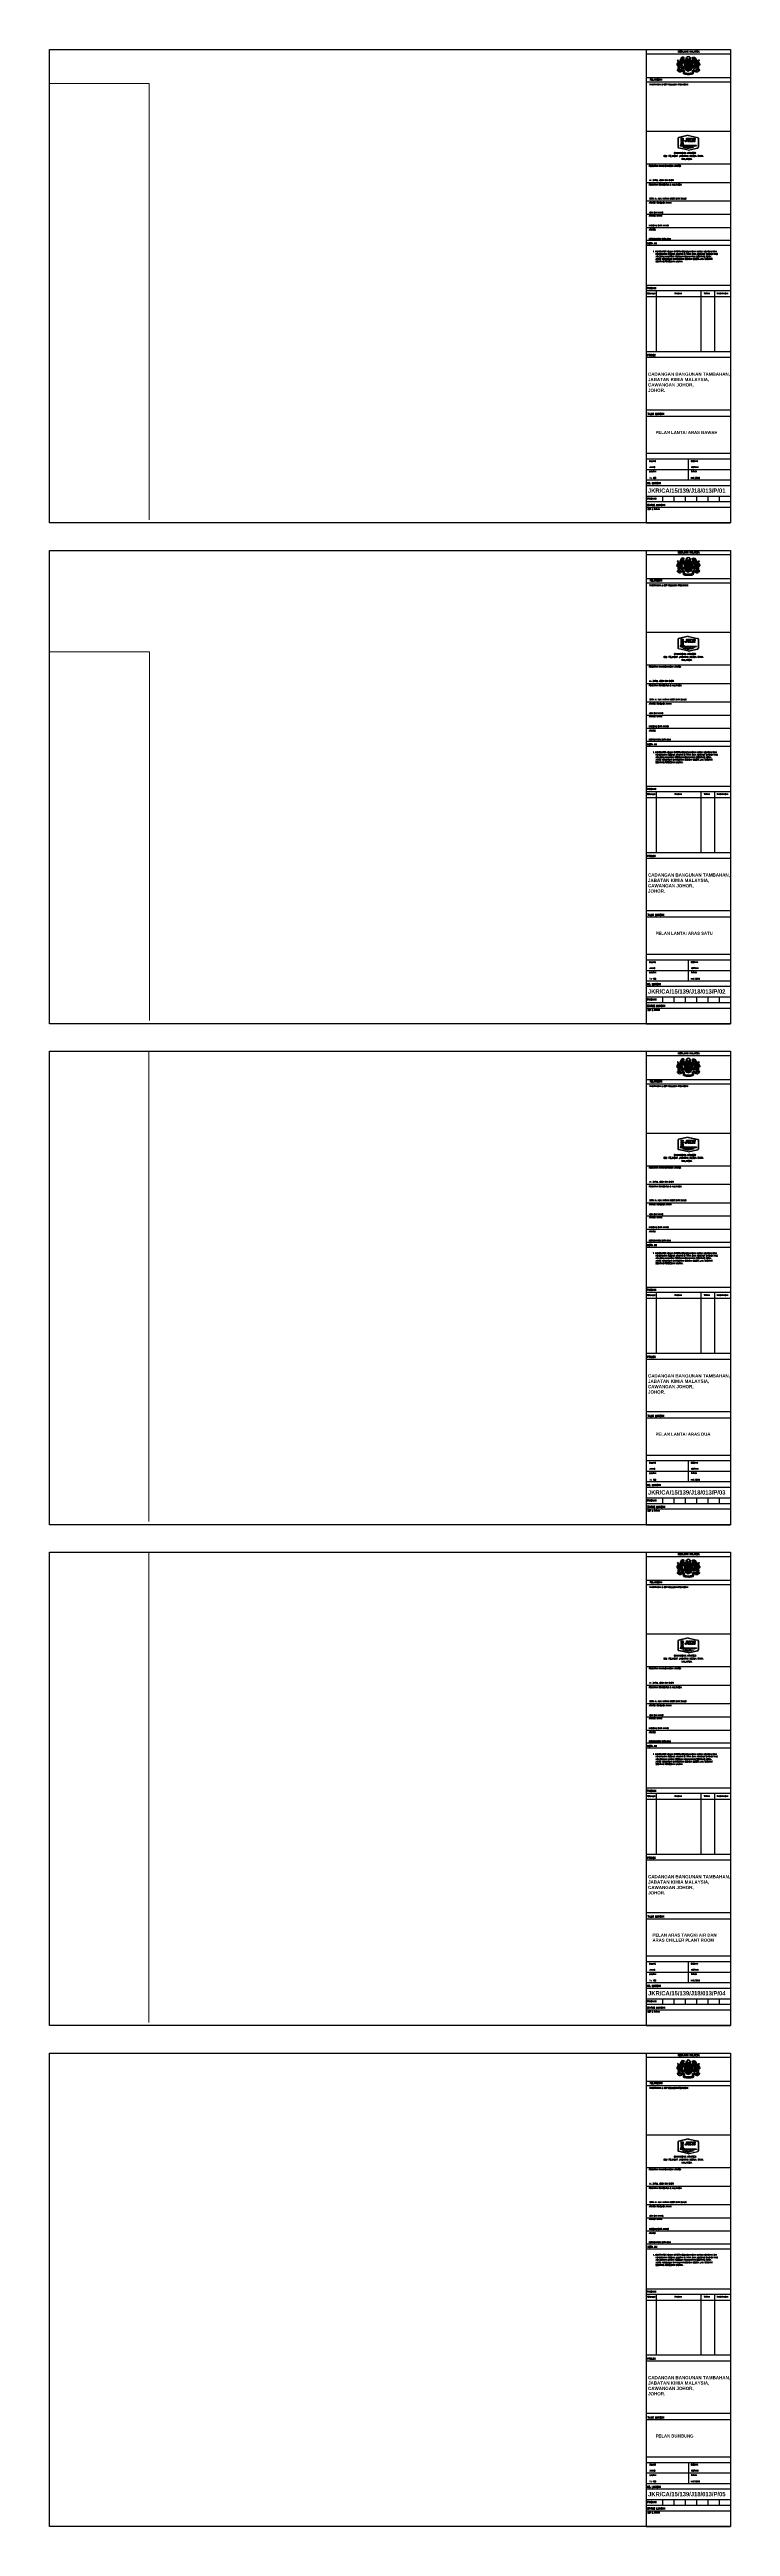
# Paper-space layout 'Layout1' of a CAD drawing. Header units: millimetres. Extents: x 0 to 806, y -2358 to 569.
# The model-space entities are those that its viewports show. They can reach past a viewport. Long polylines and large blocks are cut down to what shows.
import ezdxf

# ---------------------------------------------------------------- set-up
doc = ezdxf.new("R2010")
doc.units = ezdxf.units.MM
doc.header["$MEASUREMENT"] = 0
doc.layers.get('DEFPOINTS').update_dxf_attribs({"color": 3})
doc.layers.add('A-FLOR-OTLN', color=6, linetype='Continuous', lineweight=9)
for name, color, linetype in [('RWDP', 1, 'Continuous'), ('Title Block', 7, 'Continuous'), ('VPORT', 2, 'Continuous')]:
    doc.layers.add(name, color=color, linetype=linetype)
doc.layers.get('DEFPOINTS').off()
doc.layers.get('VPORT').off()
doc.styles.add('ARIAL-SPEC', font='arial.ttf', dxfattribs={"height": 200})
doc.styles.add('R1', font='ROMANS.shx', dxfattribs={"width": 0.75, "height": 200})
doc.styles.add('ROMANT', font='romant', dxfattribs={"height": 0.5})
doc.styles.get("Standard").update_dxf_attribs({"font": 'arial.ttf'})
doc.styles.add('TXT1', font='romans.shx', dxfattribs={"width": 0.6})

# ---------------------------------------------------------------- blocks, each defined once
blk = doc.blocks.new('*X363')
at = {"color": 0}
for p, q in [((1068.3, 256.2), (1067, 257.4)), ((1067.9, 257.1), (1067.1, 257.9)), ((1069.9, 254.9), (1067.1, 257.7)), ((1067.9, 256.3), (1067.1, 257.2)), ((1067.8, 257.8), (1067.2, 258.3)), ((1067.8, 257.5), (1067.2, 258.1)), ((1067.8, 258), (1067.4, 258.5)), ((1068, 258.4), (1067.5, 258.8)), ((1067.9, 258.2), (1067.5, 258.6)), ((1068, 258.6), (1067.6, 259)), ((1068.9, 260.9), (1067.7, 262.1)), ((1068.9, 260.6), (1067.7, 261.8)), ((1068.1, 258.8), (1067.7, 259.2)), ((1068.2, 258.9), (1067.8, 259.3)), ((1068.7, 261.4), (1067.9, 262.2)), ((1068.5, 259.2), (1068, 259.6)), ((1068.3, 259.1), (1068, 259.5)), ((1068.6, 259.4), (1068.1, 259.8)), ((1069.9, 255.2), (1068.1, 256.9)), ((1068.9, 260.4), (1068.2, 261.1)), ((1068.7, 259.8), (1068.2, 260.2)), ((1068.6, 259.6), (1068.2, 260)), ((1068.9, 260.1), (1068.3, 260.7)), ((1068.8, 259.9), (1068.3, 260.5)), ((1069.6, 256), (1068.4, 257.1)), ((1069.3, 256), (1068.4, 256.9)), ((1069.7, 256.1), (1068.5, 257.4)), ((1069.8, 256.3), (1068.6, 257.5)), ((1070, 256.3), (1068.7, 257.7)), ((1069.7, 256.9), (1068.8, 257.8)), ((1069.7, 257.2), (1068.9, 258)), ((1070.3, 256.8), (1069, 258.2)), ((1070.5, 256.9), (1069.1, 258.3)), ((1069.8, 257.8), (1069.2, 258.4)), ((1070.1, 257.9), (1069.3, 258.6)), ((1070.5, 257.7), (1069.4, 258.8)), ((1070.9, 257.6), (1069.6, 258.9)), ((1070.2, 258.5), (1069.7, 259.1)), ((1070.7, 258.3), (1069.8, 259.2)), ((1070.5, 259), (1069.9, 259.6)), ((1070.3, 259), (1069.9, 259.4)), ((1070.7, 260.4), (1070, 261.1)), ((1071.5, 259.4), (1070, 260.8)), ((1071.1, 259.5), (1070, 260.6)), ((1070.8, 259.5), (1070, 260.3)), ((1070.8, 259.3), (1070, 260.1)), ((1070.8, 259), (1070, 259.8)), ((1070.8, 261.1), (1070.1, 261.8)), ((1071.5, 260.2), (1070.1, 261.6)), ((1070.9, 260.5), (1070.1, 261.3)), ((1070.5, 261.7), (1070.2, 262)), ((1070.6, 261.9), (1070.3, 262.2)), ((1071.8, 260.9), (1070.4, 262.3)), ((1071.1, 261.9), (1070.5, 262.5)), ((1071.3, 262), (1070.6, 262.6)), ((1070.9, 261.3), (1070.6, 261.6)), ((1070.8, 258.4), (1070.6, 258.7)), ((1070.8, 262.7), (1070.7, 262.8)), ((1071.9, 261.8), (1070.8, 263)), ((1071.7, 262.3), (1070.9, 263.2)), ((1071.2, 258.8), (1070.9, 259.2)), ((1071.5, 262.8), (1071, 263.3)), ((1071.7, 260.8), (1071, 261.5)), ((1071.6, 263), (1071.1, 263.5)), ((1071.6, 259.5), (1071.1, 260)), ((1073.6, 261.3), (1071.2, 263.6)), ((1071.7, 263.4), (1071.3, 263.8)), ((1071.5, 262), (1071.3, 262.2)), ((1071.7, 263.7), (1071.4, 264)), ((1071.8, 263.9), (1071.5, 264.2)), ((1072.4, 260.5), (1071.5, 261.5)), ((1071.7, 259.7), (1071.5, 259.9)), ((1072.7, 263.2), (1071.6, 264.3)), ((1072.5, 261), (1071.6, 261.9)), ((1072.7, 260.5), (1071.6, 261.7)), ((1072.7, 263.4), (1071.7, 264.4)), ((1072.4, 264.3), (1071.8, 264.9)), ((1072.4, 264.1), (1071.8, 264.6)), ((1073.6, 261.5), (1071.9, 263.2)), ((1072.6, 262), (1071.9, 262.7)), ((1072.4, 262), (1071.9, 262.4)), ((1072.1, 261.9), (1071.9, 262.2)), ((1072.5, 264.4), (1072.1, 264.9)), ((1072.7, 262.9), (1072.1, 263.5)), ((1072.8, 262.5), (1072.1, 263.3)), ((1072.6, 261.2), (1072.2, 261.5)), ((1072.6, 264.6), (1072.3, 264.9)), ((1073.9, 262.5), (1072.4, 264)), ((1072.8, 261.2), (1072.4, 261.6)), ((1072.8, 264.7), (1072.5, 265)), ((1073.3, 263.4), (1072.6, 264.1)), ((1073, 264.8), (1072.7, 265)), ((1073, 261.3), (1072.7, 261.6)), ((1073.1, 263.9), (1072.8, 264.2)), ((1072.9, 260.7), (1072.8, 260.8)), ((1073.2, 264.8), (1072.9, 265.1)), ((1073.2, 264.1), (1072.9, 264.3)), ((1073.7, 262.5), (1072.9, 263.3)), ((1073.6, 262.3), (1073, 262.9)), ((1073.6, 261), (1073, 261.6)), ((1073.3, 264.2), (1073.1, 264.4)), ((1073.3, 263.7), (1073.1, 263.9)), ((1073.9, 264.4), (1073.2, 265.1)), ((1073.6, 262.1), (1073.2, 262.4)), ((1073.5, 261.8), (1073.2, 262.2)), ((1073.6, 260.7), (1073.2, 261.1)), ((1073.6, 260.5), (1073.2, 260.8)), ((1073.8, 264.2), (1073.3, 264.8)), ((1073.7, 264.1), (1073.2, 264.5)), ((1073.8, 263.4), (1073.3, 263.9)), ((1073.9, 263.6), (1073.4, 264.1)), ((1074.1, 262.6), (1073.4, 263.3)), ((1074, 264.6), (1073.5, 265.1)), ((1074.2, 262.7), (1073.5, 263.5)), ((1074.1, 263.6), (1073.7, 264)), ((1073.7, 261.7), (1073.7, 261.7)), ((1074.7, 264.1), (1073.8, 265)), ((1074.4, 263.6), (1073.9, 264.1)), ((1073.9, 261.7), (1073.9, 261.8)), ((1074.6, 264), (1074, 264.5)), ((1074.3, 261.6), (1074, 261.9)), ((1074.4, 261.3), (1074, 261.6)), ((1074.3, 261.1), (1074, 261.3)), ((1074.5, 263.8), (1074.1, 264.2)), ((1074.3, 262.9), (1074.1, 263.2)), ((1074.4, 261.8), (1074.2, 262)), ((1074.8, 264.3), (1074.3, 264.8)), ((1074.5, 262), (1074.4, 262.1)), ((1074.8, 264.5), (1074.7, 264.7)), ((1069.1, 253.3), (1068.1, 254.3)), ((1069.4, 253.2), (1068.2, 254.4)), ((1068.9, 254.3), (1068.3, 254.8)), ((1068.9, 254), (1068.3, 254.6)), ((1069.4, 252.7), (1068.3, 253.8)), ((1069.2, 252.7), (1068.3, 253.5)), ((1069.2, 255.3), (1068.4, 256.1)), ((1069.5, 254.5), (1068.4, 255.5)), ((1069.2, 254.5), (1068.4, 255.3)), ((1069.3, 254.1), (1068.4, 255.1)), ((1069.3, 254.9), (1068.5, 255.8)), ((1069.2, 252.4), (1068.5, 253.1)), ((1070, 251.4), (1068.8, 252.5)), ((1069.6, 252), (1069.4, 252.2)), ((1070.3, 256.3), (1070, 256.6)), ((1070.3, 256.1), (1070.2, 256.2))]:
    blk.add_line(p, q, dxfattribs=at)
blk = doc.blocks.new('*X361')
at = {"color": 0}
for p, q in [((1071.1, 258.1), (1071.1, 258.2)), ((1071.2, 258), (1071.4, 258.2)), ((1071.3, 257.2), (1073, 259)), ((1071.4, 257.9), (1071.6, 258.1)), ((1071.4, 256.5), (1072.5, 257.7)), ((1071.5, 257.2), (1072.7, 258.3)), ((1071.5, 257.7), (1071.8, 258)), ((1071.6, 257), (1072.4, 257.9)), ((1071.7, 255.8), (1072.8, 256.9)), ((1071.8, 258.8), (1072, 259)), ((1071.8, 256.2), (1072.8, 257.1)), ((1071.9, 258.7), (1072.2, 259)), ((1072.1, 258.6), (1073.4, 259.9)), ((1072.1, 258.3), (1073.1, 259.3)), ((1072.1, 257), (1072.6, 257.5)), ((1072.3, 259.6), (1072.6, 259.9)), ((1072.3, 259.8), (1072.3, 259.9)), ((1072.3, 257), (1072.7, 257.3)), ((1072.4, 259.4), (1072.8, 259.8)), ((1072.6, 259.3), (1073.3, 260)), ((1073, 260.3), (1073.1, 260.4)), ((1073.1, 260.1), (1073.2, 260.2)), ((1073.3, 259.5), (1073.5, 259.7)), ((1071.4, 256.3), (1071.6, 256.5)), ((1071.5, 254.8), (1072.6, 255.9)), ((1071.5, 255.1), (1071.5, 255.1)), ((1071.7, 255.5), (1072.8, 256.7)), ((1071.7, 255.3), (1072.8, 256.4)), ((1071.7, 254.7), (1072.5, 255.6)), ((1071.7, 254.2), (1072.5, 255)), ((1071.8, 254.5), (1072.5, 255.3)), ((1071.8, 254), (1072.5, 254.7)), ((1072.3, 254.3), (1072.6, 254.6)), ((1072.4, 254.1), (1072.9, 254.6)), ((1072.5, 253.9), (1072.7, 254.1)), ((1072.8, 254.2), (1073.1, 254.5)), ((1073.1, 254.2), (1073.4, 254.6)), ((1073.2, 254.1), (1073.7, 254.6)), ((1073.6, 254.3), (1074, 254.6)), ((1074, 255.2), (1074.3, 255.5)), ((1074, 254.9), (1074.2, 255.1))]:
    blk.add_line(p, q, dxfattribs=at)
blk = doc.blocks.new('*X364')
at = {"color": 0}
for p, q in [((1079, 256.4), (1077.6, 257.8)), ((1079, 256.1), (1077.6, 257.5)), ((1079, 255.9), (1077.6, 257.2)), ((1079, 255.6), (1077.6, 257)), ((1079, 256.7), (1077.7, 257.9)), ((1079, 256.9), (1078, 257.9)), ((1079, 257.2), (1078.2, 257.9)), ((1079, 257.5), (1078.5, 257.9)), ((1079, 257.7), (1078.8, 257.9)), ((1079, 255.3), (1077.6, 256.7)), ((1079, 255.1), (1077.6, 256.4)), ((1079, 254.8), (1077.6, 256.2)), ((1079, 254.5), (1077.6, 255.9)), ((1078.9, 254.4), (1077.6, 255.7)), ((1078.6, 254.4), (1077.6, 255.4)), ((1078.3, 254.4), (1077.6, 255.1)), ((1078.1, 254.4), (1077.6, 254.9)), ((1077.8, 254.4), (1077.6, 254.6))]:
    blk.add_line(p, q, dxfattribs=at)
blk = doc.blocks.new('*X362')
at = {"color": 0}
for p, q in [((1070.3, 251.8), (1070.4, 251.8)), ((1070.5, 251.6), (1070.6, 251.7)), ((1070.5, 251.4), (1070.7, 251.6)), ((1070.8, 251.4), (1070.9, 251.5)), ((1071, 251.6), (1071.1, 251.7)), ((1071.1, 251.5), (1071.3, 251.6))]:
    blk.add_line(p, q, dxfattribs=at)

msp = doc.modelspace()

# ---------------------------------------------------------------- linework, layer by layer
at = {"layer": 'A-FLOR-OTLN', "color": 6, "linetype": 'Continuous', "ltscale": 12}
msp.add_lwpolyline([(401562.3, 12038.7), (564367.2, 12038.7), (564367.2, -269451.2), (401562.3, -269451.2)], close=True, dxfattribs=at)

psp = doc.layouts.get("Layout1")

# ---------------------------------------------------------------- linework, layer by layer
at = {"layer": 'RWDP', "color": 1, "linetype": 'Continuous'}
for p, q in [((725, 41.1), (725, 34.6)), ((738.5, 41.1), (738.5, 34.6)), ((751.9, 41.1), (751.9, 34.6)), ((765.3, 41.1), (765.3, 34.6)), ((778.7, 41.1), (778.7, 34.6)), ((792.1, 41.1), (792.1, 34.6)), ((725, -550.8), (725, -557.4)), ((738.5, -550.8), (738.5, -557.4)), ((751.9, -550.8), (751.9, -557.4)), ((765.3, -550.8), (765.3, -557.4)), ((778.7, -550.8), (778.7, -557.4)), ((792.1, -550.8), (792.1, -557.4)), ((725, -1142.7), (725, -1149.3)), ((738.5, -1142.7), (738.5, -1149.3)), ((751.9, -1142.7), (751.9, -1149.3)), ((765.3, -1142.7), (765.3, -1149.3)), ((778.7, -1142.7), (778.7, -1149.3)), ((792.1, -1142.7), (792.1, -1149.3)), ((725.1, -1734.7), (725.1, -1741.2)), ((738.5, -1734.7), (738.5, -1741.2)), ((751.9, -1734.7), (751.9, -1741.2)), ((765.3, -1734.7), (765.3, -1741.2)), ((778.7, -1734.7), (778.7, -1741.2)), ((792.2, -1734.7), (792.2, -1741.2)), ((725.1, -2326.6), (725.1, -2333.1)), ((738.5, -2326.6), (738.5, -2333.1)), ((752, -2326.6), (752, -2333.1)), ((765.4, -2326.6), (765.4, -2333.1)), ((778.8, -2326.6), (778.8, -2333.1)), ((792.2, -2326.6), (792.2, -2333.1))]:
    psp.add_line(p, q, dxfattribs=at)
at = {"layer": 'Title Block', "color": 6}
for p, q in [((705.8, 568.8), (705.8, 9.4)), ((705.8, 568.8), (805.5, 568.8)), ((705.8, 563.8), (805.5, 563.8)), ((805.5, 568.8), (805.5, 9.4)), ((805.5, 471.8), (705.8, 471.8)), ((705.8, 433.6), (805.5, 433.6)), ((705.8, 362.6), (705.8, 280.7)), ((805.5, 343), (705.8, 343)), ((805.5, 337.2), (705.8, 337.2)), ((705.8, 290.3), (805.5, 290.3)), ((805.5, 283.7), (705.8, 283.7)), ((705.8, 280.7), (705.8, 274.1)), ((705.8, 274.1), (705.8, 202.1)), ((805.5, 211.7), (705.8, 211.7)), ((705.8, 205.1), (805.5, 205.1)), ((705.8, 202.1), (705.8, 195.5)), ((705.8, 195.5), (705.8, 133.6)), ((705.8, 143.2), (805.5, 143.2)), ((705.8, 135.6), (805.5, 135.6)), ((705.8, 133.6), (705.8, 126)), ((705.8, 126), (705.8, 82.1)), ((705.8, 91.7), (805.5, 91.7)), ((705.8, 85.1), (805.5, 85.1)), ((705.8, 60.2), (805.5, 60.2)), ((705.8, 53.7), (805.5, 53.7)), ((705.8, 41.1), (805.5, 41.1)), ((705.8, 34.6), (805.5, 34.6)), ((705.8, 28), (805.5, 28)), ((705.8, 9.4), (805.5, 9.4)), ((705.8, 9.4), (805.5, 9.4)), ((705.8, -23.1), (705.8, -582.5)), ((705.8, -23.1), (805.5, -23.1)), ((705.8, -28.1), (805.5, -28.1)), ((805.5, -23.1), (805.5, -582.5)), ((805.5, -120.1), (705.8, -120.1)), ((705.8, -158.4), (805.5, -158.4)), ((705.8, -229.3), (705.8, -311.3)), ((805.5, -249), (705.8, -249)), ((805.5, -254.7), (705.8, -254.7)), ((705.8, -301.7), (805.5, -301.7)), ((805.5, -308.2), (705.8, -308.2)), ((705.8, -311.3), (705.8, -317.8)), ((705.8, -317.8), (705.8, -389.9)), ((805.5, -380.3), (705.8, -380.3)), ((705.8, -386.8), (805.5, -386.8)), ((705.8, -389.9), (705.8, -396.4)), ((705.8, -396.4), (705.8, -458.4)), ((705.8, -448.8), (805.5, -448.8)), ((705.8, -456.3), (805.5, -456.3)), ((705.8, -458.4), (705.8, -465.9)), ((705.8, -465.9), (705.8, -509.9)), ((705.8, -500.2), (805.5, -500.2)), ((705.8, -506.8), (805.5, -506.8)), ((705.8, -531.7), (805.5, -531.7)), ((705.8, -538.2), (805.5, -538.2)), ((705.8, -550.8), (805.5, -550.8)), ((705.8, -557.4), (805.5, -557.4)), ((705.8, -563.9), (805.5, -563.9)), ((705.8, -582.5), (805.5, -582.5)), ((705.8, -582.5), (805.5, -582.5)), ((705.8, -615), (705.8, -1174.5)), ((705.8, -615), (805.5, -615)), ((705.8, -620), (805.5, -620)), ((805.5, -615), (805.5, -1174.5)), ((805.5, -712), (705.8, -712)), ((705.8, -750.3), (805.5, -750.3)), ((705.8, -821.2), (705.8, -903.2)), ((805.5, -840.9), (705.8, -840.9)), ((805.5, -846.7), (705.8, -846.7)), ((705.8, -893.6), (805.5, -893.6)), ((805.5, -900.1), (705.8, -900.1)), ((705.8, -903.2), (705.8, -909.7)), ((705.8, -909.7), (705.8, -981.8)), ((805.5, -972.2), (705.8, -972.2)), ((705.8, -978.7), (805.5, -978.7)), ((705.8, -981.8), (705.8, -988.3)), ((705.8, -988.3), (705.8, -1050.3)), ((705.8, -1040.7), (805.5, -1040.7)), ((705.8, -1048.2), (805.5, -1048.2)), ((705.8, -1050.3), (705.8, -1057.8)), ((705.8, -1057.8), (705.8, -1101.8)), ((705.8, -1092.2), (805.5, -1092.2)), ((705.8, -1098.7), (805.5, -1098.7)), ((705.8, -1123.6), (805.5, -1123.6)), ((705.8, -1130.2), (805.5, -1130.2)), ((705.8, -1142.7), (805.5, -1142.7)), ((705.8, -1149.3), (805.5, -1149.3)), ((705.8, -1155.8), (805.5, -1155.8)), ((705.8, -1174.5), (805.5, -1174.5)), ((705.8, -1174.5), (805.5, -1174.5)), ((705.8, -1206.9), (805.5, -1206.9)), ((705.8, -1211.9), (805.5, -1211.9)), ((705.9, -1206.9), (705.9, -1766.4)), ((805.5, -1206.9), (805.5, -1766.4)), ((805.5, -1304), (705.8, -1304)), ((705.9, -1342.2), (805.6, -1342.2)), ((705.9, -1413.1), (705.9, -1495.1)), ((805.6, -1432.8), (705.9, -1432.8)), ((805.6, -1438.6), (705.9, -1438.6)), ((705.9, -1485.5), (805.6, -1485.5)), ((805.6, -1492), (705.9, -1492)), ((705.9, -1495.1), (705.9, -1501.7)), ((705.9, -1501.7), (705.9, -1573.7)), ((805.6, -1564.1), (705.9, -1564.1)), ((705.9, -1570.6), (805.6, -1570.6)), ((705.9, -1573.7), (705.9, -1580.2)), ((705.9, -1580.2), (705.9, -1642.2)), ((705.9, -1632.6), (805.6, -1632.6)), ((705.9, -1640.2), (805.6, -1640.2)), ((705.9, -1642.2), (705.9, -1649.8)), ((705.9, -1649.8), (705.9, -1693.7)), ((705.9, -1684.1), (805.6, -1684.1)), ((705.9, -1690.6), (805.6, -1690.6)), ((705.9, -1715.5), (805.6, -1715.5)), ((705.9, -1722.1), (805.6, -1722.1)), ((705.9, -1734.7), (805.6, -1734.7)), ((705.9, -1741.2), (805.6, -1741.2)), ((705.9, -1747.7), (805.6, -1747.7)), ((705.9, -1766.4), (805.6, -1766.4)), ((705.9, -1766.4), (805.6, -1766.4)), ((705.9, -1798.9), (705.9, -2358.3)), ((705.9, -1798.9), (805.5, -1798.9)), ((705.9, -1803.9), (805.5, -1803.9)), ((805.6, -1798.9), (805.6, -2358.3)), ((805.5, -1895.9), (705.9, -1895.9)), ((705.9, -1934.1), (805.6, -1934.1)), ((705.9, -2005.1), (705.9, -2087)), ((805.6, -2024.7), (705.9, -2024.7)), ((805.6, -2030.5), (705.9, -2030.5)), ((705.9, -2077.4), (805.6, -2077.4)), ((805.6, -2084), (705.9, -2084)), ((705.9, -2087), (705.9, -2093.6)), ((705.9, -2093.6), (705.9, -2165.6)), ((805.6, -2156), (705.9, -2156)), ((705.9, -2162.6), (805.6, -2162.6)), ((705.9, -2165.6), (705.9, -2172.2)), ((705.9, -2172.2), (705.9, -2234.1)), ((705.9, -2224.5), (805.6, -2224.5)), ((705.9, -2232.1), (805.6, -2232.1)), ((705.9, -2234.1), (705.9, -2241.7)), ((705.9, -2241.7), (705.9, -2285.6)), ((705.9, -2276), (805.6, -2276)), ((705.9, -2282.6), (805.6, -2282.6)), ((705.9, -2307.5), (805.6, -2307.5)), ((705.9, -2314), (805.6, -2314)), ((705.9, -2326.6), (805.6, -2326.6)), ((705.9, -2333.1), (805.6, -2333.1)), ((705.9, -2339.7), (805.6, -2339.7)), ((705.9, -2358.3), (805.6, -2358.3)), ((705.9, -2358.3), (805.6, -2358.3))]:
    psp.add_line(p, q, dxfattribs=at)
at = {"layer": 'Title Block', "color": 1}
for p, q in [((742.9, 556.5), (742.8, 556.4)), ((742.8, 556.4), (742.8, 556.3)), ((742.8, 556.3), (742.9, 556.1)), ((743, 556.5), (742.9, 556.5)), ((743.1, 556.5), (743, 556.5)), ((743.2, 556.4), (743.1, 556.5)), ((743.4, 556.3), (743.2, 556.4)), ((743.6, 556.2), (743.4, 556.3)), ((743.8, 556), (743.6, 556.2)), ((745.7, 556.2), (745.6, 556)), ((745.8, 556.5), (745.7, 556.2)), ((745.9, 556.7), (745.8, 556.5)), ((746, 556.8), (745.9, 556.7)), ((746.2, 557), (746, 556.8)), ((746, 556.1), (746, 556.2)), ((746, 556.2), (746.2, 556.2)), ((746.3, 557.2), (746.2, 557.1)), ((746.2, 557.1), (746.2, 557)), ((746.2, 556.2), (746.3, 556.1)), ((746.4, 557.5), (746.3, 557.3)), ((746.3, 557.3), (746.3, 557.2)), ((746.3, 557), (746.4, 557.1)), ((746.3, 556.9), (746.3, 557)), ((746.4, 556.8), (746.3, 556.9)), ((746.5, 557.7), (746.4, 557.5)), ((746.4, 557.1), (746.5, 557.1)), ((746.5, 556.8), (746.4, 556.8)), ((746.5, 557.1), (746.6, 557)), ((746.6, 556.7), (746.5, 556.8)), ((746.7, 557.8), (746.5, 557.7)), ((746.6, 557), (746.8, 557)), ((746.7, 556.6), (746.6, 556.7)), ((746.6, 556.7), (746.6, 556.7)), ((746.8, 558), (746.7, 557.8)), ((746.8, 556.5), (746.7, 556.6)), ((746.7, 556.2), (746.8, 556.2)), ((747, 558.3), (746.8, 558.1)), ((746.8, 558.1), (746.8, 558)), ((746.8, 557), (746.9, 556.8)), ((746.9, 556.5), (746.8, 556.5)), ((746.8, 556.2), (746.9, 556.3)), ((746.8, 556.2), (746.8, 556.2)), ((746.9, 556.8), (746.9, 556.7)), ((746.9, 556.7), (747, 556.6)), ((747, 556.6), (746.9, 556.5)), ((746.9, 556.5), (746.9, 556.5)), ((746.9, 556.3), (747.1, 556.3)), ((747.1, 558.7), (747, 558.5)), ((747, 558.5), (747, 558.3)), ((747, 556.6), (747, 556.6)), ((747.2, 558.9), (747.1, 558.7)), ((747.1, 556.3), (747.1, 556.3)), ((747.1, 556.3), (747.2, 556.3)), ((747.4, 559), (747.2, 558.9)), ((747.2, 557.4), (747.3, 557.5)), ((747.2, 557.3), (747.2, 557.4)), ((747.2, 557.2), (747.2, 557.3)), ((747.3, 557), (747.2, 557.2)), ((747.2, 556.3), (747.3, 556.2)), ((747.3, 557.5), (747.4, 557.4)), ((747.4, 556.8), (747.3, 557)), ((747.3, 556.2), (747.3, 556.1)), ((747.5, 559.2), (747.4, 559)), ((747.4, 558.2), (747.5, 558.4)), ((747.4, 558), (747.4, 558.2)), ((747.4, 557.9), (747.4, 558)), ((747.5, 557.7), (747.4, 557.9)), ((747.4, 557.4), (747.5, 557.3)), ((747.5, 556.5), (747.4, 556.8)), ((747.6, 559.6), (747.5, 559.5)), ((747.5, 559.5), (747.5, 559.4)), ((747.5, 559.4), (747.6, 559.3)), ((747.6, 559.3), (747.5, 559.2)), ((747.5, 558.4), (747.6, 558.5)), ((747.7, 557.6), (747.5, 557.7)), ((747.5, 557.7), (747.5, 557.7)), ((747.5, 557.3), (747.6, 557.1)), ((747.6, 556.5), (747.5, 556.4)), ((747.5, 556.4), (747.5, 556.5)), ((747.9, 559.6), (747.6, 559.6)), ((747.6, 558.5), (747.7, 558.5)), ((747.6, 557.1), (747.6, 557)), ((747.6, 557), (747.6, 556.9)), ((747.6, 556.9), (747.6, 556.6)), ((747.6, 556.6), (747.6, 556.5)), ((747.6, 556.5), (747.6, 556.5)), ((747.7, 558.5), (747.8, 558.4)), ((747.8, 557.7), (747.7, 557.6)), ((747.7, 556.1), (747.8, 556.2)), ((747.8, 558.4), (747.8, 558.4)), ((747.8, 558.4), (747.9, 558.2)), ((747.9, 557.8), (747.8, 557.7)), ((748, 559.6), (747.9, 559.6)), ((747.9, 558.2), (747.9, 558.1)), ((747.9, 558.1), (747.9, 557.9)), ((747.9, 557.9), (747.9, 557.8)), ((747.8, 556.2), (748.3, 556.3)), ((748.1, 559.6), (748, 559.6)), ((748.3, 559.7), (748.1, 559.6)), ((748.2, 558.8), (748.3, 559)), ((748.2, 558.7), (748.2, 558.8)), ((748.2, 558.6), (748.2, 558.7)), ((748.3, 558.6), (748.2, 558.6)), ((748.2, 558.6), (748.2, 558.6)), ((748.6, 559.8), (748.3, 559.7)), ((748.3, 559), (748.4, 559.2)), ((748.4, 558.7), (748.3, 558.6)), ((748.3, 556.3), (748.5, 556.3)), ((748.4, 559.2), (748.6, 559.3)), ((748.6, 558.8), (748.4, 558.7)), ((748.5, 557.6), (748.6, 557.8)), ((748.6, 557.4), (748.5, 557.6)), ((748.5, 556.3), (748.6, 556.3)), ((748.8, 559.8), (748.6, 559.8)), ((748.6, 559.3), (748.7, 559.4)), ((748.7, 558.9), (748.6, 558.8)), ((748.6, 557.9), (748.7, 558)), ((748.6, 557.8), (748.6, 557.9)), ((748.6, 557.2), (748.6, 557.4)), ((748.7, 557), (748.6, 557.2)), ((748.6, 556.3), (748.7, 556.2)), ((748.7, 559.4), (748.9, 559.5)), ((749, 559), (748.7, 558.9)), ((748.7, 558), (748.7, 558)), ((748.7, 558), (748.8, 557.7)), ((748.7, 556.9), (748.7, 557)), ((748.8, 556.8), (748.7, 556.9)), ((748.7, 556.2), (748.9, 556.1)), ((749, 559.8), (748.8, 559.8)), ((748.8, 557.7), (748.9, 557.5)), ((748.9, 556.6), (748.8, 556.8)), ((748.9, 559.5), (749.2, 559.5)), ((748.9, 557.5), (748.9, 557.2)), ((748.9, 557.2), (749.1, 557)), ((749, 556.6), (748.9, 556.6)), ((749.2, 559.9), (749, 559.8)), ((749.1, 559), (749, 559)), ((749, 558.5), (749, 558.6)), ((749, 558.6), (749.1, 558.6)), ((749, 558.4), (749, 558.5)), ((749.1, 558.4), (749, 558.4)), ((749.1, 556.5), (749, 556.6)), ((749.2, 559.2), (749.1, 559)), ((749.1, 558.7), (749.2, 558.8)), ((749.1, 558.6), (749.1, 558.7)), ((749.2, 558.4), (749.1, 558.4)), ((749.1, 557), (749.1, 556.8)), ((749.1, 556.8), (749.2, 556.6)), ((749.2, 556.5), (749.1, 556.5)), ((749.8, 559.8), (749.2, 559.9)), ((749.2, 559.5), (749.2, 559.3)), ((749.2, 559.3), (749.2, 559.2)), ((749.2, 558.8), (749.3, 558.8)), ((749.3, 558.5), (749.2, 558.4)), ((749.2, 558.2), (749.3, 558.3)), ((749.2, 558.1), (749.2, 558.2)), ((749.2, 558), (749.2, 558.1)), ((749.2, 557.8), (749.2, 558)), ((749.3, 557.7), (749.2, 557.8)), ((749.2, 556.6), (749.2, 556.5)), ((749.3, 558.8), (749.3, 558.7)), ((749.3, 558.7), (749.4, 558.6)), ((749.4, 558.6), (749.3, 558.5)), ((749.3, 558.5), (749.3, 558.5)), ((749.3, 558.3), (749.4, 558.3)), ((749.4, 557.7), (749.3, 557.7)), ((749.3, 557.7), (749.3, 557.7)), ((749.4, 558.6), (749.4, 558.6)), ((749.4, 558.3), (749.4, 558.2)), ((749.4, 558.2), (749.5, 558.2)), ((749.5, 558.2), (749.4, 558.1)), ((749.4, 558.1), (749.4, 558)), ((749.4, 558), (749.4, 557.9)), ((749.4, 557.9), (749.4, 557.9)), ((749.4, 557.9), (749.4, 557.8)), ((749.4, 557.8), (749.4, 557.7)), ((749.5, 556.5), (749.6, 556.7)), ((749.6, 556.4), (749.5, 556.5)), ((749.5, 556.3), (749.6, 556.4)), ((749.5, 556.2), (749.5, 556.3)), ((749.5, 556), (749.5, 556.2)), ((749.6, 556.8), (749.7, 556.9)), ((749.6, 556.7), (749.6, 556.8)), ((749.6, 556.8), (749.6, 556.8)), ((749.7, 558.8), (749.9, 558.9)), ((749.7, 558.7), (749.7, 558.8)), ((749.7, 558.6), (749.7, 558.7)), ((749.8, 558.6), (749.7, 558.6)), ((749.7, 558.6), (749.7, 558.6)), ((749.7, 556.9), (749.8, 556.9)), ((750, 559.7), (749.8, 559.8)), ((750, 558.6), (749.8, 558.6)), ((749.8, 557.8), (749.9, 558)), ((749.8, 557.7), (749.8, 557.8)), ((749.8, 557.6), (749.8, 557.7)), ((749.9, 557.6), (749.8, 557.6)), ((749.8, 556.9), (750, 556.9)), ((749.9, 559.1), (750, 559.2)), ((749.9, 558.9), (749.9, 559.1)), ((749.9, 558.1), (750, 558.2)), ((749.9, 558), (749.9, 558.1)), ((750, 557.6), (749.9, 557.6)), ((750.1, 559.6), (750, 559.7)), ((750, 559.2), (750, 559.2)), ((750, 559.2), (750.1, 559.1)), ((750.1, 558.7), (750, 558.6)), ((750, 558.2), (750, 558.1)), ((750, 558.1), (750.1, 558.1)), ((750.2, 557.6), (750, 557.6)), ((750, 556.9), (750.1, 556.9)), ((750.2, 556.2), (750, 556.1)), ((750.3, 559.5), (750.1, 559.6)), ((750.1, 559.1), (750.1, 559)), ((750.1, 559), (750.1, 558.9)), ((750.1, 558.9), (750.1, 558.8)), ((750.1, 558.8), (750.1, 558.7)), ((750.1, 558.1), (750.2, 558.2)), ((750.1, 556.9), (750.3, 557)), ((750.2, 558.2), (750.3, 558.2)), ((750.3, 557.6), (750.2, 557.6)), ((750.3, 556.3), (750.2, 556.2)), ((750.4, 559.5), (750.3, 559.5)), ((750.3, 558.2), (750.4, 558.1)), ((750.4, 557.6), (750.3, 557.6)), ((750.3, 557.1), (750.4, 557.4)), ((750.3, 557), (750.3, 557.1)), ((750.5, 556.4), (750.3, 556.3)), ((750.5, 559.5), (750.4, 559.5)), ((750.4, 558.1), (750.4, 558.1)), ((750.4, 558.1), (750.5, 558)), ((750.4, 557.4), (750.4, 557.6)), ((750.4, 557.6), (750.4, 557.6)), ((750.6, 559.5), (750.5, 559.5)), ((750.5, 558.1), (750.6, 558.3)), ((750.5, 558), (750.5, 558.1)), ((750.6, 556.4), (750.5, 556.4)), ((750.6, 556.3), (750.5, 556.2)), ((750.5, 556.2), (750.5, 556.1)), ((750.7, 559.4), (750.6, 559.5)), ((750.6, 558.4), (750.8, 558.6)), ((750.6, 558.3), (750.6, 558.4)), ((750.8, 556.4), (750.6, 556.4)), ((750.7, 556.4), (750.6, 556.3)), ((750.8, 559.3), (750.7, 559.4)), ((751, 559.3), (750.8, 559.3)), ((750.8, 558.6), (750.9, 558.7)), ((751, 556.3), (750.8, 556.4)), ((750.9, 558.9), (751, 559.1)), ((750.9, 558.8), (750.9, 558.9)), ((750.9, 558.7), (750.9, 558.8)), ((751, 559.2), (751, 559.3)), ((751, 559.1), (751, 559.2)), ((751.2, 556.2), (751, 556.3)), ((751.4, 556.1), (751.2, 556.2)), ((753.5, 558.9), (754.6, 559.2)), ((754.6, 558.7), (753.5, 558.9)), ((754.6, 559.2), (753.7, 559.9)), ((753.7, 559.9), (754.8, 559.7)), ((753.7, 558), (754.6, 558.7)), ((754.8, 558.2), (753.7, 558)), ((754.8, 559.7), (754.3, 560.6)), ((754.3, 560.6), (755.2, 560)), ((754.3, 557.3), (754.8, 558.2)), ((755.2, 557.9), (754.3, 557.3)), ((755.2, 560), (755.2, 561)), ((755.2, 561), (755.7, 560.1)), ((755.2, 556.8), (755.2, 557.9)), ((755.7, 557.8), (755.2, 556.8)), ((755.7, 560.1), (756.2, 561)), ((756.2, 556.8), (755.7, 557.8)), ((756.2, 561), (756.2, 560)), ((756.2, 560), (757, 560.6)), ((757, 557.3), (756.2, 557.9)), ((756.2, 557.9), (756.2, 556.8)), ((757, 560.6), (756.6, 559.7)), ((756.6, 559.7), (757.6, 559.9)), ((757.6, 558), (756.6, 558.2)), ((756.6, 558.2), (757, 557.3)), ((757.6, 559.9), (756.8, 559.2)), ((756.8, 559.2), (757.8, 558.9)), ((757.8, 558.9), (756.8, 558.7)), ((756.8, 558.7), (757.6, 558)), ((760, 556.1), (760.2, 556.2)), ((760.2, 556.2), (760.4, 556.3)), ((760.4, 559.2), (760.4, 559.3)), ((760.4, 559.3), (760.5, 559.3)), ((760.4, 559.1), (760.4, 559.2)), ((760.4, 558.9), (760.4, 559.1)), ((760.5, 558.8), (760.4, 558.9)), ((760.4, 556.3), (760.5, 556.4)), ((760.5, 559.3), (760.7, 559.4)), ((760.5, 558.7), (760.5, 558.8)), ((760.6, 558.6), (760.5, 558.7)), ((760.5, 556.4), (760.7, 556.4)), ((760.7, 558.4), (760.6, 558.6)), ((760.7, 559.4), (760.7, 559.5)), ((760.7, 559.5), (760.9, 559.5)), ((760.8, 558.3), (760.7, 558.4)), ((760.7, 556.4), (760.9, 556.4)), ((760.7, 556.4), (760.8, 556.3)), ((760.8, 558.1), (760.8, 558.3)), ((760.9, 558), (760.8, 558.1)), ((760.8, 556.3), (760.8, 556.2)), ((760.8, 556.2), (760.9, 556.1)), ((760.9, 559.5), (761, 559.5)), ((761, 558.1), (760.9, 558.1)), ((760.9, 558.1), (760.9, 558)), ((760.9, 557.4), (760.9, 557.6)), ((760.9, 557.6), (761, 557.6)), ((761, 557.1), (760.9, 557.4)), ((760.9, 556.4), (761, 556.3)), ((761, 559.5), (761.1, 559.5)), ((761.1, 558.2), (761, 558.1)), ((761, 557.6), (761, 557.6)), ((761, 557.6), (761.2, 557.6)), ((761.1, 557), (761, 557.1)), ((761, 556.3), (761.2, 556.2)), ((761.1, 559.5), (761.2, 559.6)), ((761.2, 558.1), (761.1, 558.2)), ((761.1, 558.2), (761.1, 558.2)), ((761.2, 556.9), (761.1, 557)), ((761.2, 559.6), (761.3, 559.7)), ((761.3, 558.1), (761.2, 558.1)), ((761.2, 557.6), (761.3, 557.6)), ((761.4, 556.9), (761.2, 556.9)), ((761.2, 556.2), (761.4, 556.1)), ((761.3, 559.7), (761.5, 559.8)), ((761.4, 558.2), (761.3, 558.1)), ((761.3, 557.6), (761.4, 557.6)), ((761.4, 558.1), (761.4, 558.2)), ((761.5, 558), (761.4, 558.1)), ((761.4, 557.6), (761.5, 557.6)), ((761.5, 556.9), (761.4, 556.9)), ((761.5, 559.8), (762.1, 559.9)), ((761.5, 557.8), (761.5, 558)), ((761.5, 557.7), (761.5, 557.8)), ((761.5, 557.6), (761.5, 557.7)), ((761.7, 556.9), (761.5, 556.9)), ((761.7, 556.8), (761.7, 556.9)), ((761.8, 556.8), (761.7, 556.8)), ((761.8, 556.7), (761.8, 556.8)), ((761.8, 556.5), (761.8, 556.7)), ((761.8, 556.4), (761.8, 556.5)), ((761.8, 556.3), (761.8, 556.4)), ((761.8, 556.2), (761.8, 556.3)), ((761.9, 556), (761.8, 556.2)), ((762, 558.3), (761.9, 558.2)), ((761.9, 558.2), (761.9, 558.2)), ((761.9, 558.2), (761.9, 558.1)), ((761.9, 558.1), (761.9, 558)), ((761.9, 558), (761.9, 557.9)), ((761.9, 557.9), (761.9, 557.9)), ((761.9, 557.9), (761.9, 557.8)), ((761.9, 557.8), (762, 557.7)), ((762.1, 558.8), (762, 558.7)), ((762, 558.7), (762, 558.6)), ((762, 558.6), (762, 558.6)), ((762, 558.6), (762, 558.5)), ((762, 558.5), (762.1, 558.5)), ((762.1, 558.2), (762, 558.3)), ((762, 558.3), (762, 558.3)), ((762, 557.7), (762, 557.7)), ((762, 557.7), (762.1, 557.7)), ((762.1, 559.9), (762.4, 559.8)), ((762.4, 559.5), (762.1, 559.5)), ((762.1, 559.5), (762.1, 559.3)), ((762.1, 559.3), (762.2, 559.2)), ((762.2, 558.8), (762.1, 558.8)), ((762.1, 558.5), (762.2, 558.4)), ((762.1, 558.1), (762.1, 558.2)), ((762.2, 558), (762.1, 558.1)), ((762.1, 557.8), (762.2, 558)), ((762.1, 557.7), (762.1, 557.8)), ((762.2, 556.8), (762.1, 556.6)), ((762.1, 556.6), (762.2, 556.5)), ((762.2, 559.2), (762.2, 559)), ((762.2, 559), (762.4, 559)), ((762.2, 558.7), (762.2, 558.8)), ((762.3, 558.6), (762.2, 558.7)), ((762.2, 558.4), (762.3, 558.4)), ((762.3, 557), (762.2, 556.8)), ((762.2, 556.5), (762.3, 556.5)), ((762.4, 558.5), (762.3, 558.6)), ((762.3, 558.6), (762.3, 558.6)), ((762.3, 558.4), (762.4, 558.4)), ((762.5, 557.2), (762.3, 557)), ((762.3, 556.5), (762.4, 556.6)), ((762.4, 559.8), (762.5, 559.8)), ((762.6, 559.4), (762.4, 559.5)), ((762.4, 559), (762.6, 558.9)), ((762.4, 558.4), (762.4, 558.5)), ((762.4, 556.6), (762.5, 556.6)), ((762.5, 559.8), (762.8, 559.8)), ((762.6, 557.7), (762.5, 557.5)), ((762.5, 557.5), (762.5, 557.2)), ((762.5, 556.6), (762.6, 556.8)), ((762.6, 556.2), (762.5, 556.1)), ((762.8, 559.3), (762.6, 559.4)), ((762.6, 558.9), (762.8, 558.8)), ((762.7, 558), (762.6, 558)), ((762.6, 558), (762.6, 557.7)), ((762.6, 556.9), (762.7, 557)), ((762.6, 556.8), (762.6, 556.9)), ((762.7, 556.3), (762.6, 556.2)), ((762.7, 557.9), (762.7, 558)), ((762.8, 557.8), (762.7, 557.9)), ((762.7, 557.2), (762.8, 557.4)), ((762.7, 557), (762.7, 557.2)), ((762.8, 556.3), (762.7, 556.3)), ((762.8, 559.8), (763, 559.7)), ((762.9, 559.2), (762.8, 559.3)), ((762.8, 558.8), (762.9, 558.7)), ((762.8, 557.6), (762.8, 557.8)), ((762.8, 557.4), (762.8, 557.6)), ((763, 556.3), (762.8, 556.3)), ((763.1, 559), (762.9, 559.2)), ((762.9, 558.7), (763, 558.6)), ((763, 559.7), (763.2, 559.6)), ((763, 558.6), (763.1, 558.6)), ((763.5, 556.2), (763, 556.3)), ((763.1, 558.8), (763.1, 559)), ((763.1, 558.7), (763.1, 558.8)), ((763.2, 558.6), (763.1, 558.7)), ((763.1, 558.6), (763.2, 558.6)), ((763.2, 559.6), (763.3, 559.6)), ((763.3, 559.6), (763.5, 559.6)), ((763.5, 559.6), (763.8, 559.6)), ((763.6, 558.4), (763.5, 558.4)), ((763.5, 558.4), (763.5, 558.2)), ((763.5, 558.2), (763.5, 558.1)), ((763.5, 558.1), (763.5, 557.9)), ((763.5, 557.9), (763.5, 557.8)), ((763.5, 557.8), (763.6, 557.7)), ((763.6, 556.1), (763.5, 556.2)), ((763.7, 558.5), (763.6, 558.4)), ((763.6, 557.7), (763.7, 557.6)), ((763.8, 558.5), (763.7, 558.5)), ((763.7, 557.6), (763.8, 557.7)), ((763.8, 557.1), (763.7, 557)), ((763.7, 557), (763.7, 556.9)), ((763.7, 556.9), (763.7, 556.6)), ((763.7, 556.6), (763.7, 556.5)), ((763.7, 556.5), (763.8, 556.5)), ((763.8, 559.6), (763.8, 559.5)), ((763.8, 559.5), (763.8, 559.4)), ((763.8, 559.4), (763.8, 559.3)), ((763.8, 559.3), (763.8, 559.2)), ((763.8, 559.2), (763.9, 559)), ((763.9, 558.4), (763.8, 558.5)), ((763.8, 557.7), (763.9, 557.7)), ((763.9, 557.3), (763.8, 557.1)), ((763.8, 556.5), (764, 556.8)), ((763.8, 556.5), (763.8, 556.4)), ((763.8, 556.4), (763.8, 556.5)), ((763.9, 559), (764.2, 558.9)), ((763.9, 558.2), (763.9, 558.4)), ((764, 558), (763.9, 558.2)), ((763.9, 557.7), (764, 557.9)), ((764, 557.4), (763.9, 557.3)), ((764, 557.9), (764, 558)), ((764.1, 557.5), (764, 557.4)), ((764, 556.8), (764.1, 557)), ((764.1, 556.3), (764, 556.2)), ((764, 556.2), (764.1, 556.1)), ((764.1, 557.4), (764.1, 557.5)), ((764.1, 557.3), (764.1, 557.4)), ((764.1, 557.2), (764.1, 557.3)), ((764.1, 557), (764.1, 557.2)), ((764.2, 556.3), (764.1, 556.3)), ((764.2, 558.9), (764.2, 558.7)), ((764.2, 558.7), (764.3, 558.5)), ((764.3, 556.3), (764.2, 556.3)), ((764.3, 558.5), (764.4, 558.3)), ((764.4, 556.3), (764.3, 556.3)), ((764.4, 558.3), (764.5, 558.1)), ((764.5, 556.8), (764.4, 556.7)), ((764.4, 556.7), (764.4, 556.6)), ((764.4, 556.6), (764.4, 556.6)), ((764.4, 556.6), (764.4, 556.5)), ((764.4, 556.5), (764.5, 556.5)), ((764.5, 556.2), (764.4, 556.3)), ((764.5, 558.1), (764.6, 558)), ((764.6, 557), (764.5, 556.8)), ((764.5, 556.5), (764.6, 556.5)), ((764.6, 556.2), (764.5, 556.2)), ((764.6, 558), (764.7, 557.8)), ((764.7, 557), (764.6, 557)), ((764.6, 556.5), (764.7, 556.6)), ((764.6, 556.2), (764.6, 556.2)), ((764.7, 557.8), (764.8, 557.7)), ((764.9, 557.1), (764.7, 557)), ((764.7, 556.6), (764.7, 556.7)), ((764.7, 556.7), (764.8, 556.7)), ((764.8, 557.7), (764.9, 557.5)), ((764.8, 556.7), (764.9, 556.8)), ((764.9, 557.5), (765, 557.3)), ((765, 557.1), (764.9, 557.1)), ((764.9, 556.8), (765, 556.9)), ((764.9, 556.8), (764.9, 556.8)), ((765, 557.3), (765, 557.2)), ((765, 557.2), (765.1, 557.1)), ((765, 557), (765, 557.1)), ((765, 556.9), (765, 557)), ((765.2, 556.2), (765, 556.1)), ((765.1, 557.1), (765.2, 557)), ((765.2, 557), (765.3, 556.8)), ((765.3, 556.2), (765.2, 556.2)), ((765.3, 556.8), (765.4, 556.7)), ((765.4, 556.1), (765.3, 556.2)), ((765.4, 556.7), (765.6, 556.5)), ((765.6, 556.5), (765.7, 556.2)), ((765.7, 556.2), (765.7, 556)), ((767.6, 556), (767.8, 556.2)), ((767.8, 556.2), (768, 556.3)), ((768, 556.3), (768.1, 556.4)), ((768.1, 556.4), (768.2, 556.5)), ((768.2, 556.5), (768.4, 556.5)), ((768.4, 556.5), (768.5, 556.5)), ((768.5, 556.5), (768.5, 556.4)), ((768.5, 556.4), (768.5, 556.3)), ((768.5, 556.3), (768.5, 556.1)), ((742.2, 551.7), (742.1, 551.5)), ((742.1, 551.5), (742.1, 551)), ((742.1, 551), (742.2, 550.7)), ((742.3, 552), (742.2, 551.7)), ((742.2, 550.7), (742.3, 550.5)), ((742.4, 552.2), (742.3, 552)), ((742.3, 550.5), (742.5, 550.2)), ((742.6, 552.4), (742.4, 552.2)), ((742.5, 550.2), (742.6, 550.1)), ((742.7, 552.8), (742.6, 552.4)), ((742.6, 550.1), (742.7, 550)), ((742.9, 553), (742.7, 552.8)), ((742.7, 550), (743.1, 549.8)), ((742.9, 556.1), (743, 555.9)), ((743, 553.2), (742.9, 553)), ((742.9, 551.4), (743, 551.8)), ((742.9, 551.2), (742.9, 551.4)), ((743, 550.9), (742.9, 551.2)), ((743, 555.9), (743.1, 555.8)), ((743.1, 553.3), (743, 553.2)), ((743, 551.8), (743.2, 552.2)), ((743.1, 550.7), (743, 550.9)), ((743.1, 555.8), (743.3, 555.6)), ((743.2, 553.6), (743.1, 553.3)), ((743.3, 550.5), (743.1, 550.7)), ((743.1, 549.8), (743.3, 549.7)), ((743.4, 553.9), (743.2, 553.6)), ((743.2, 552.2), (743.3, 552.5)), ((743.3, 555.6), (743.4, 555.4)), ((743.3, 552.5), (743.4, 552.7)), ((743.4, 550.5), (743.3, 550.5)), ((743.3, 549.7), (743.5, 549.7)), ((743.4, 547.6), (743.3, 547.4)), ((743.3, 547.4), (743.4, 547.3)), ((743.4, 555.4), (743.5, 554.8)), ((743.5, 554.4), (743.4, 554.2)), ((743.4, 554.2), (743.4, 553.9)), ((743.4, 552.7), (743.5, 552.9)), ((743.6, 550.4), (743.4, 550.5)), ((743.5, 547.9), (743.4, 547.6)), ((743.4, 547.3), (743.5, 547)), ((743.5, 554.8), (743.5, 554.6)), ((743.5, 554.6), (743.5, 554.4)), ((743.5, 552.9), (743.6, 553)), ((743.5, 549.7), (743.6, 549.7)), ((743.6, 548.2), (743.5, 547.9)), ((743.5, 547), (743.6, 546.7)), ((743.6, 553), (743.7, 553.1)), ((743.7, 550.7), (743.6, 550.5)), ((743.6, 550.5), (743.6, 550.4)), ((743.6, 549.7), (743.7, 549.3)), ((743.7, 548.5), (743.6, 548.2)), ((743.6, 546.7), (743.6, 546.5)), ((743.6, 546.5), (743.7, 546.2)), ((743.7, 553.1), (743.9, 553.6)), ((744, 551.4), (743.7, 551)), ((743.7, 551), (743.7, 550.7)), ((743.7, 549.3), (743.7, 548.9)), ((743.7, 548.9), (743.7, 548.5)), ((743.7, 546.2), (743.8, 546.1)), ((743.9, 555.8), (743.8, 556)), ((743.8, 546.1), (744, 545.8)), ((744, 555.6), (743.9, 555.8)), ((743.9, 553.6), (744.1, 553.8)), ((744.1, 555.4), (744, 555.6)), ((744.2, 551.7), (744, 551.4)), ((744, 545.8), (744.1, 545.6)), ((744.2, 555), (744.1, 555.4)), ((744.1, 553.8), (744.2, 554.2)), ((744.1, 545.6), (744.1, 545.4)), ((744.1, 545.4), (744.2, 545.3)), ((744.3, 554.7), (744.2, 555)), ((744.2, 554.2), (744.3, 554.7)), ((744.3, 551.8), (744.2, 551.7)), ((744.3, 547.5), (744.2, 547.5)), ((744.2, 547.5), (744.2, 547.5)), ((744.2, 547.5), (744.2, 547.5)), ((744.2, 547.5), (744.2, 547.3)), ((744.2, 547.3), (744.2, 547.2)), ((744.2, 547.2), (744.3, 547)), ((744.2, 545.3), (744.2, 545.2)), ((744.2, 545.2), (744.4, 545.1)), ((744.5, 552.1), (744.3, 551.8)), ((744.4, 547.4), (744.3, 547.5)), ((744.3, 547.5), (744.3, 547.5)), ((744.3, 547), (744.4, 546.8)), ((744.5, 547.3), (744.4, 547.4)), ((744.4, 546.8), (744.6, 546.7)), ((744.5, 546.4), (744.4, 546.4)), ((744.4, 546.4), (744.4, 546.4)), ((744.4, 546.4), (744.4, 546.3)), ((744.4, 546.3), (744.4, 546.2)), ((744.4, 546.2), (744.5, 546.1)), ((744.4, 545.1), (744.5, 545)), ((744.6, 552.2), (744.5, 552.1)), ((744.6, 547.2), (744.5, 547.3)), ((744.5, 547.3), (744.5, 547.3)), ((744.6, 546.4), (744.5, 546.4)), ((744.5, 546.4), (744.5, 546.4)), ((744.5, 546.1), (744.7, 546)), ((744.6, 545.7), (744.5, 545.6)), ((744.5, 545.6), (744.5, 545.6)), ((744.5, 545.6), (744.5, 545.5)), ((744.5, 545.5), (744.6, 545.4)), ((744.5, 545), (744.6, 544.8)), ((744.8, 552.5), (744.6, 552.2)), ((744.7, 548.8), (744.6, 548.8)), ((744.6, 548.8), (744.6, 548.7)), ((744.6, 548.7), (744.6, 548.6)), ((744.6, 548.6), (744.6, 548.5)), ((744.6, 548.5), (744.6, 548.3)), ((744.6, 548.3), (744.8, 548.1)), ((744.7, 547.8), (744.6, 547.8)), ((744.6, 547.8), (744.6, 547.8)), ((744.6, 547.8), (744.6, 547.8)), ((744.6, 547.8), (744.6, 547.7)), ((744.6, 547.7), (744.6, 547.7)), ((744.6, 547.7), (744.6, 547.6)), ((744.6, 547.6), (744.7, 547.4)), ((744.7, 547.3), (744.6, 547.2)), ((744.6, 547.2), (744.6, 547.2)), ((744.6, 546.7), (744.7, 546.6)), ((744.7, 546.3), (744.6, 546.4)), ((744.7, 545.7), (744.6, 545.7)), ((744.6, 545.4), (744.6, 545.2)), ((744.6, 545.2), (744.7, 545.2)), ((744.6, 544.8), (744.7, 544.7)), ((744.8, 549.6), (744.7, 549.6)), ((744.7, 549.6), (744.7, 549.6)), ((744.7, 549.6), (744.7, 549.5)), ((744.7, 549.5), (744.7, 549.4)), ((744.7, 549.4), (744.7, 549.3)), ((744.7, 549.3), (744.9, 549.2)), ((744.7, 548.7), (744.7, 548.8)), ((744.8, 548.7), (744.7, 548.7)), ((744.8, 547.8), (744.7, 547.8)), ((744.7, 547.4), (744.7, 547.4)), ((744.7, 547.4), (744.7, 547.3)), ((744.7, 546.6), (744.9, 546.5)), ((744.8, 546.3), (744.7, 546.3)), ((744.7, 546), (744.8, 545.9)), ((744.8, 545.7), (744.7, 545.7)), ((744.7, 545.2), (744.8, 545.1)), ((744.7, 544.7), (744.8, 544.6)), ((744.9, 552.7), (744.8, 552.5)), ((744.8, 549.5), (744.8, 549.6)), ((744.8, 549.6), (744.8, 549.6)), ((744.9, 549.5), (744.8, 549.5)), ((744.9, 548.6), (744.8, 548.7)), ((744.8, 548.1), (744.8, 548)), ((744.8, 548), (744.9, 547.9)), ((744.9, 547.8), (744.8, 547.7)), ((744.8, 547.7), (744.8, 547.8)), ((744.9, 546.3), (744.8, 546.3)), ((744.8, 545.9), (744.9, 545.9)), ((744.9, 545.7), (744.8, 545.7)), ((744.8, 545.1), (744.9, 545)), ((744.8, 544.6), (745, 544.5)), ((745.1, 552.9), (744.9, 552.7)), ((745, 549.4), (744.9, 549.5)), ((744.9, 549.2), (745, 549)), ((745, 548.5), (744.9, 548.6)), ((744.9, 547.9), (744.9, 547.8)), ((744.9, 547.8), (744.9, 547.8)), ((744.9, 546.5), (744.9, 546.5)), ((744.9, 546.5), (744.9, 546.4)), ((744.9, 546.4), (744.9, 546.3)), ((744.9, 546.3), (744.9, 546.3)), ((744.9, 545.9), (744.9, 545.9)), ((744.9, 545.9), (744.9, 545.8)), ((744.9, 545.8), (744.9, 545.7)), ((744.9, 545), (745, 545)), ((745.1, 549.4), (745, 549.4)), ((745, 549), (745.1, 548.9)), ((745.1, 548.3), (745, 548.5)), ((745, 545), (745.1, 544.7)), ((745, 544.5), (745.1, 544.3)), ((745.3, 553.1), (745.1, 552.9)), ((745.2, 550.8), (745.1, 550.8)), ((745.1, 550.8), (745.1, 550.7)), ((745.1, 550.7), (745.1, 550.5)), ((745.1, 550.5), (745.2, 550.4)), ((745.2, 549.8), (745.1, 549.8)), ((745.1, 549.8), (745.1, 549.7)), ((745.1, 549.7), (745.1, 549.7)), ((745.1, 549.7), (745.2, 549.6)), ((745.2, 549.4), (745.1, 549.4)), ((745.1, 549.4), (745.1, 549.4)), ((745.1, 548.9), (745.3, 548.7)), ((745.2, 548.2), (745.1, 548.3)), ((745.1, 544.7), (745.2, 544.6)), ((745.1, 544.3), (745.3, 544.1)), ((745.3, 550.7), (745.2, 550.8)), ((745.2, 550.8), (745.2, 550.8)), ((745.2, 550.4), (745.2, 550.4)), ((745.2, 550.4), (745.3, 550.2)), ((745.3, 549.9), (745.2, 549.9)), ((745.2, 549.9), (745.2, 549.8)), ((745.2, 549.6), (745.2, 549.5)), ((745.2, 549.5), (745.2, 549.4)), ((745.3, 548.2), (745.2, 548.2)), ((745.2, 548.2), (745.2, 548.2)), ((745.2, 547.3), (745.3, 547.7)), ((745.2, 547.2), (745.2, 547.3)), ((745.2, 546.9), (745.2, 547.2)), ((745.2, 546.7), (745.2, 546.9)), ((745.3, 546.5), (745.2, 546.7)), ((745.2, 544.6), (745.3, 544.4)), ((745.4, 553.3), (745.3, 553.1)), ((745.4, 551.6), (745.3, 551.5)), ((745.3, 551.5), (745.3, 551.4)), ((745.3, 551.4), (745.3, 551.4)), ((745.3, 551.4), (745.3, 551.3)), ((745.3, 551.3), (745.4, 551.2)), ((745.4, 550.6), (745.3, 550.7)), ((745.3, 550.7), (745.3, 550.7)), ((745.3, 550.2), (745.4, 550.2)), ((745.4, 549.9), (745.3, 549.9)), ((745.3, 548.7), (745.3, 548.6)), ((745.3, 548.6), (745.3, 548.5)), ((745.3, 548.5), (745.3, 548.4)), ((745.3, 548.4), (745.4, 548.3)), ((745.4, 548.3), (745.3, 548.2)), ((745.3, 548.2), (745.3, 548.2)), ((745.3, 547.7), (745.5, 547.8)), ((745.3, 546.4), (745.3, 546.5)), ((745.5, 546.1), (745.3, 546.4)), ((745.3, 544.4), (745.4, 544.2)), ((745.3, 544.1), (745.4, 544)), ((745.5, 553.9), (745.4, 553.6)), ((745.4, 553.6), (745.4, 553.3)), ((745.6, 551.6), (745.4, 551.6)), ((745.4, 551.6), (745.4, 551.6)), ((745.4, 551.2), (745.5, 551.1)), ((745.4, 550.5), (745.4, 550.6)), ((745.5, 550.5), (745.4, 550.5)), ((745.4, 550.2), (745.6, 550.1)), ((745.5, 549.8), (745.4, 549.9)), ((745.4, 548.3), (745.4, 548.3)), ((745.4, 544.2), (745.5, 544.1)), ((745.4, 544), (745.5, 544)), ((745.6, 555.6), (745.5, 555.2)), ((745.5, 555.2), (745.5, 554.8)), ((745.5, 554.8), (745.5, 554.5)), ((745.5, 554.5), (745.5, 554.2)), ((745.5, 554.2), (745.5, 553.9)), ((745.5, 551.1), (745.7, 550.9)), ((745.6, 550.5), (745.5, 550.5)), ((745.6, 549.8), (745.5, 549.8)), ((745.5, 547.8), (745.7, 547.9)), ((745.5, 546), (745.5, 546.1)), ((745.6, 545.8), (745.5, 546)), ((745.5, 544), (745.9, 544.1)), ((745.5, 544.1), (745.5, 544)), ((745.6, 556), (745.6, 555.6)), ((745.7, 551.6), (745.6, 551.6)), ((745.7, 550.4), (745.6, 550.5)), ((745.6, 550.1), (745.7, 550.1)), ((745.7, 549.7), (745.6, 549.8)), ((745.6, 549.8), (745.6, 549.8)), ((745.7, 545.6), (745.6, 545.8)), ((745.8, 552.4), (745.7, 552.3)), ((745.7, 552.3), (745.7, 552.3)), ((745.7, 552.3), (745.7, 552.2)), ((745.7, 552.2), (745.7, 552.1)), ((745.7, 552.1), (745.8, 552)), ((745.9, 551.5), (745.7, 551.6)), ((745.7, 550.9), (745.7, 550.9)), ((745.7, 550.9), (745.9, 550.7)), ((745.8, 550.4), (745.7, 550.4)), ((745.7, 550.1), (745.7, 550)), ((745.7, 550), (745.8, 549.9)), ((745.7, 549.6), (745.7, 549.7)), ((745.7, 549.5), (745.7, 549.6)), ((745.8, 549.5), (745.7, 549.5)), ((745.7, 547.9), (745.9, 548)), ((745.8, 545.2), (745.7, 545.6)), ((745.9, 552.9), (745.8, 552.8)), ((745.8, 552.8), (745.8, 552.7)), ((745.8, 552.7), (745.9, 552.6)), ((745.9, 552.3), (745.8, 552.4)), ((745.8, 552.4), (745.8, 552.4)), ((745.8, 552), (746, 551.9)), ((746, 550.4), (745.8, 550.4)), ((745.8, 550.4), (745.8, 550.4)), ((745.8, 549.9), (745.8, 549.8)), ((745.8, 549.8), (745.8, 549.7)), ((745.8, 549.7), (745.8, 549.6)), ((745.8, 549.6), (745.8, 549.6)), ((745.8, 549.6), (745.8, 549.5)), ((745.8, 549.5), (745.8, 549.5)), ((745.9, 545.1), (745.8, 545.2)), ((745.9, 544.6), (745.8, 544.6)), ((745.8, 544.6), (745.9, 544.6)), ((746, 552.9), (745.9, 552.9)), ((745.9, 552.9), (745.9, 552.9)), ((745.9, 552.6), (746, 552.6)), ((746, 552.3), (745.9, 552.3)), ((746, 551.5), (745.9, 551.5)), ((745.9, 550.7), (746, 550.6)), ((745.9, 548), (746.2, 548.3)), ((746, 545), (745.9, 545.1)), ((745.9, 544.6), (745.9, 544.7)), ((745.9, 544.7), (746.1, 544.6)), ((746, 544.6), (745.9, 544.6)), ((745.9, 544.1), (746.1, 544.2)), ((746, 556), (746, 556.1)), ((746, 555.9), (746, 556)), ((746.2, 555.8), (746, 555.9)), ((746.1, 552.9), (746, 552.9)), ((746, 552.6), (746.1, 552.5)), ((746.1, 552.2), (746, 552.3)), ((746, 552.3), (746, 552.3)), ((746, 551.9), (746.1, 551.8)), ((746.1, 551.4), (746, 551.5)), ((746, 550.6), (746, 550.6)), ((746, 550.6), (746.1, 550.5)), ((746.1, 550.5), (746, 550.4)), ((746, 550.4), (746, 550.4)), ((746.2, 545), (746, 545)), ((746, 544.5), (746, 544.6)), ((746, 544.4), (746, 544.5)), ((746, 544.3), (746, 544.4)), ((746.1, 544.1), (746, 544.3)), ((746.2, 552.9), (746.1, 552.9)), ((746.1, 552.5), (746.2, 552.5)), ((746.2, 552.1), (746.1, 552.2)), ((746.1, 551.8), (746.3, 551.7)), ((746.2, 551.4), (746.1, 551.4)), ((746.1, 544.6), (746.1, 544.6)), ((746.1, 544.6), (746.2, 544.5)), ((746.1, 544.2), (746.4, 544.2)), ((746.4, 555.8), (746.2, 555.8)), ((746.3, 554.5), (746.2, 554.4)), ((746.2, 554.4), (746.3, 554.4)), ((746.3, 552.8), (746.2, 552.9)), ((746.2, 552.9), (746.2, 552.9)), ((746.2, 552.5), (746.3, 552.5)), ((746.3, 552.1), (746.2, 552.1)), ((746.3, 551.3), (746.2, 551.4)), ((746.2, 548.3), (746.3, 548.4)), ((746.4, 545), (746.2, 545)), ((746.2, 544.5), (746.3, 544.4)), ((746.3, 556.1), (746.4, 556.1)), ((746.4, 554.6), (746.3, 554.6)), ((746.3, 554.6), (746.3, 554.5)), ((746.3, 554.4), (746.3, 554.2)), ((746.3, 554.2), (746.3, 554.1)), ((746.3, 554.1), (746.4, 554)), ((746.5, 552.8), (746.3, 552.8)), ((746.3, 552.5), (746.4, 552.4)), ((746.4, 552.1), (746.3, 552.1)), ((746.3, 552.1), (746.3, 552.1)), ((746.3, 551.7), (746.4, 551.6)), ((746.3, 551.2), (746.3, 551.3)), ((746.4, 551.2), (746.3, 551.2)), ((746.3, 548.4), (746.5, 548.8)), ((746.3, 544.4), (746.4, 544.4)), ((746.4, 556.1), (746.5, 556)), ((746.5, 555.7), (746.4, 555.8)), ((746.5, 555.5), (746.4, 555.5)), ((746.4, 555.5), (746.4, 555.4)), ((746.4, 555.4), (746.4, 555.3)), ((746.4, 555.3), (746.4, 555.1)), ((746.4, 555.1), (746.4, 555)), ((746.4, 555), (746.5, 554.9)), ((746.5, 554.6), (746.4, 554.6)), ((746.4, 554), (746.5, 554)), ((746.5, 553.5), (746.4, 553.4)), ((746.4, 553.4), (746.4, 553.4)), ((746.4, 553.4), (746.4, 553.3)), ((746.4, 553.3), (746.4, 553.2)), ((746.4, 553.2), (746.4, 553.2)), ((746.4, 553.2), (746.4, 553.1)), ((746.4, 553.1), (746.5, 553)), ((746.4, 552.4), (746.4, 552.3)), ((746.4, 552.3), (746.4, 552.3)), ((746.4, 552.3), (746.4, 552.2)), ((746.4, 552.2), (746.4, 552.1)), ((746.4, 551.6), (746.4, 551.5)), ((746.4, 551.5), (746.5, 551.4)), ((746.5, 551.2), (746.4, 551.2)), ((746.7, 545), (746.4, 545)), ((746.4, 544.4), (746.4, 544.3)), ((746.4, 544.2), (746.8, 544.3)), ((746.4, 544.3), (746.5, 544.3)), ((746.5, 556), (746.6, 555.9)), ((746.6, 555.7), (746.5, 555.7)), ((746.6, 555.5), (746.5, 555.5)), ((746.5, 554.9), (746.6, 554.9)), ((746.6, 554.6), (746.5, 554.6)), ((746.5, 554), (746.7, 554)), ((746.6, 553.5), (746.5, 553.5)), ((746.5, 553), (746.8, 553)), ((746.6, 552.7), (746.5, 552.8)), ((746.5, 552.8), (746.5, 552.8)), ((746.5, 551.4), (746.5, 551.4)), ((746.5, 551.4), (746.5, 551.3)), ((746.5, 551.3), (746.5, 551.2)), ((746.5, 548.8), (746.5, 548.9)), ((746.5, 548.9), (746.6, 548.7)), ((746.5, 544.3), (746.6, 544.4)), ((746.6, 555.9), (746.6, 555.8)), ((746.6, 555.8), (746.6, 555.7)), ((746.7, 555.5), (746.6, 555.5)), ((746.6, 554.9), (746.7, 554.8)), ((746.7, 554.6), (746.6, 554.6)), ((746.7, 553.5), (746.6, 553.5)), ((746.7, 552.7), (746.6, 552.7)), ((746.6, 548.7), (746.6, 548.5)), ((746.6, 548.5), (746.7, 548)), ((746.6, 544.6), (746.6, 544.7)), ((746.6, 544.7), (746.6, 544.7)), ((746.6, 544.7), (746.6, 544.7)), ((746.6, 544.7), (746.7, 544.7)), ((746.6, 544.5), (746.6, 544.6)), ((746.6, 544.4), (746.6, 544.5)), ((746.6, 544.5), (746.6, 544.5)), ((746.6, 544.4), (746.6, 544.4)), ((746.6, 544.4), (746.6, 544.4)), ((746.7, 556.1), (746.7, 556.2)), ((746.8, 556), (746.7, 556.1)), ((746.8, 555.4), (746.7, 555.5)), ((746.7, 554.8), (746.8, 554.8)), ((746.9, 554.4), (746.7, 554.6)), ((746.7, 554), (746.8, 554)), ((746.8, 553.5), (746.7, 553.5)), ((746.8, 552.7), (746.7, 552.7)), ((746.9, 551.9), (746.7, 551.9)), ((746.7, 551.9), (746.9, 551.7)), ((746.7, 548), (746.7, 547.6)), ((746.7, 547.6), (746.7, 547.2)), ((746.7, 547.2), (746.7, 547)), ((746.7, 547), (746.7, 546.8)), ((746.7, 546.8), (746.8, 546.7)), ((746.9, 544.9), (746.7, 545)), ((746.7, 544.7), (746.7, 544.6)), ((746.7, 544.6), (746.8, 544.6)), ((746.9, 555.9), (746.8, 556)), ((746.9, 555.3), (746.8, 555.4)), ((746.8, 554.8), (746.9, 554.7)), ((746.8, 554), (747, 554)), ((747, 553.4), (746.8, 553.5)), ((746.8, 553), (746.9, 552.9)), ((746.9, 552.7), (746.8, 552.7)), ((747, 551), (746.8, 550.9)), ((746.8, 550.9), (746.8, 550.8)), ((746.8, 550.8), (747, 550.9)), ((746.8, 546.7), (746.9, 546.7)), ((746.8, 544.6), (746.9, 544.5)), ((746.8, 544.3), (747.2, 544.4)), ((747, 555.8), (746.9, 555.9)), ((747, 555.3), (746.9, 555.3)), ((746.9, 554.7), (747, 554.6)), ((746.9, 554.2), (746.9, 554.4)), ((747, 554.2), (746.9, 554.2)), ((746.9, 552.9), (746.9, 552.8)), ((746.9, 552.8), (746.9, 552.8)), ((746.9, 552.8), (746.9, 552.7)), ((746.9, 552.7), (746.9, 552.7)), ((747, 551.9), (746.9, 551.9)), ((746.9, 551.7), (747.1, 551.6)), ((747, 550), (746.9, 549.8)), ((746.9, 549.8), (747.1, 549.8)), ((746.9, 546.7), (747.1, 546.7)), ((747.1, 544.9), (746.9, 544.9)), ((746.9, 544.5), (746.9, 544.5)), ((746.9, 544.5), (747, 544.4)), ((747.1, 555.7), (747, 555.8)), ((747.1, 555.1), (747, 555.3)), ((747, 554.6), (747.1, 554.5)), ((747.1, 554.2), (747, 554.2)), ((747, 554), (747, 554)), ((747, 554), (747.1, 553.9)), ((747.1, 553.3), (747, 553.4)), ((747.2, 551.9), (747, 551.9)), ((747.1, 551.2), (747, 551)), ((747, 550.9), (747.1, 550.8)), ((747.1, 550.1), (747, 550)), ((747, 544.4), (747, 544.4)), ((747.2, 555.7), (747.1, 555.7)), ((747.2, 555), (747.1, 555.1)), ((747.1, 554.5), (747.1, 554.4)), ((747.1, 554.4), (747.2, 554.4)), ((747.2, 554.2), (747.1, 554.2)), ((747.1, 553.9), (747.2, 553.9)), ((747.2, 553.3), (747.1, 553.3)), ((747.1, 551.6), (747.1, 551.5)), ((747.1, 551.5), (747.2, 551.3)), ((747.2, 551.3), (747.1, 551.2)), ((747.1, 550.8), (747.2, 550.7)), ((747.2, 550.3), (747.1, 550.1)), ((747.1, 549.8), (747.3, 550)), ((747.2, 548.4), (747.1, 548.2)), ((747.1, 548.2), (747.1, 548.1)), ((747.1, 548.1), (747.3, 548)), ((747.1, 546.7), (747.2, 546.7)), ((747.2, 544.8), (747.1, 544.9)), ((747.3, 555.9), (747.2, 555.8)), ((747.2, 555.8), (747.2, 555.7)), ((747.3, 554.9), (747.2, 555)), ((747.2, 555), (747.2, 555)), ((747.2, 554.4), (747.3, 554.3)), ((747.3, 554.2), (747.2, 554.2)), ((747.2, 553.9), (747.3, 553.9)), ((747.3, 553.3), (747.2, 553.3)), ((747.4, 551.8), (747.2, 551.9)), ((747.2, 550.7), (747.3, 550.5)), ((747.3, 550.5), (747.2, 550.3)), ((747.4, 548.5), (747.2, 548.4)), ((747.2, 546.7), (747.6, 546.5)), ((747.2, 544.6), (747.2, 544.8)), ((747.3, 544.5), (747.2, 544.6)), ((747.2, 544.4), (747.3, 544.5)), ((747.3, 556.1), (747.3, 555.9)), ((747.4, 554.9), (747.3, 554.9)), ((747.3, 554.3), (747.3, 554.3)), ((747.3, 554.3), (747.3, 554.2)), ((747.3, 553.9), (747.3, 553.9)), ((747.3, 553.9), (747.4, 553.8)), ((747.4, 553.6), (747.3, 553.6)), ((747.3, 553.6), (747.3, 553.5)), ((747.3, 553.5), (747.3, 553.5)), ((747.3, 553.5), (747.3, 553.4)), ((747.3, 553.4), (747.3, 553.3)), ((747.3, 553.3), (747.3, 553.3)), ((747.3, 553.3), (747.3, 553.3)), ((747.3, 550), (747.4, 550.3)), ((747.4, 549.1), (747.3, 548.9)), ((747.3, 548.9), (747.4, 548.8)), ((747.3, 548), (747.5, 548)), ((747.5, 555), (747.4, 554.9)), ((747.4, 554.9), (747.4, 554.9)), ((747.4, 553.8), (747.4, 553.8)), ((747.4, 553.8), (747.4, 553.6)), ((747.6, 551.8), (747.4, 551.8)), ((747.4, 550.3), (747.7, 550.4)), ((747.5, 549.4), (747.4, 549.1)), ((747.4, 548.8), (747.5, 548.8)), ((747.5, 548.8), (747.4, 548.5)), ((747.5, 547.6), (747.4, 547.2)), ((747.4, 547.2), (747.5, 547.2)), ((747.6, 555.1), (747.5, 555)), ((747.5, 555), (747.5, 555)), ((747.8, 552.8), (747.5, 552.8)), ((747.5, 552.8), (747.5, 552.7)), ((747.5, 552.7), (747.5, 552.6)), ((747.5, 552.6), (747.6, 552.5)), ((747.6, 549.8), (747.5, 549.5)), ((747.5, 549.5), (747.5, 549.4)), ((747.5, 548), (747.5, 547.8)), ((747.5, 547.8), (747.5, 547.6)), ((747.5, 547.2), (747.7, 547.2)), ((747.6, 556), (747.6, 556.1)), ((747.6, 556.1), (747.7, 556.1)), ((747.6, 555.9), (747.6, 556)), ((747.7, 555.8), (747.6, 555.9)), ((747.7, 555), (747.6, 555.1)), ((747.6, 555.1), (747.6, 555.1)), ((747.6, 555.1), (747.6, 555.1)), ((747.6, 552.5), (747.8, 552.5)), ((747.8, 551.8), (747.6, 551.8)), ((747.7, 549.9), (747.6, 549.8)), ((747.6, 546.5), (747.8, 546.4)), ((747.8, 555.8), (747.7, 555.8)), ((747.8, 554.9), (747.7, 555)), ((747.7, 550.4), (747.8, 550.5)), ((747.9, 550.2), (747.7, 549.9)), ((747.7, 547.2), (747.9, 547.5)), ((747.9, 555.8), (747.8, 555.8)), ((747.9, 554.8), (747.8, 554.9)), ((748, 552.8), (747.8, 552.8)), ((747.8, 552.5), (748, 552.4)), ((748, 552.3), (747.8, 552)), ((747.8, 552), (747.8, 551.8)), ((747.8, 550.5), (748.1, 550.6)), ((747.8, 546.4), (747.9, 546.5)), ((748, 555.8), (747.9, 555.8)), ((748.1, 554.7), (747.9, 554.8)), ((748.1, 550.3), (747.9, 550.2)), ((747.9, 547.5), (748, 547.5)), ((747.9, 546.5), (748.1, 546.5)), ((748.1, 555.8), (748, 555.8)), ((748.3, 552.9), (748, 552.8)), ((748, 552.4), (748, 552.3)), ((748, 547.5), (748.1, 547.5)), ((748.2, 555.8), (748.1, 555.8)), ((748.2, 554.6), (748.1, 554.7)), ((748.2, 553.9), (748.1, 553.8)), ((748.1, 553.8), (748.1, 553.7)), ((748.1, 553.7), (748.1, 553.4)), ((748.1, 553.4), (748.3, 553.3)), ((748.1, 550.6), (748.2, 550.5)), ((748.2, 550.5), (748.1, 550.3)), ((748.1, 547.5), (748.2, 547.3)), ((748.1, 546.5), (748.4, 546.4)), ((748.3, 555.9), (748.2, 555.8)), ((748.2, 555.8), (748.2, 555.8)), ((748.3, 554.6), (748.2, 554.6)), ((748.4, 553.9), (748.2, 553.9)), ((748.2, 547.3), (748.2, 547.1)), ((748.2, 547.1), (748.3, 547.1)), ((748.4, 555.9), (748.3, 555.9)), ((748.4, 555.3), (748.3, 555.3)), ((748.3, 555.3), (748.3, 555.2)), ((748.3, 555.2), (748.3, 555.1)), ((748.3, 555.1), (748.4, 555.1)), ((748.4, 554.6), (748.3, 554.6)), ((748.3, 553.3), (748.4, 553.2)), ((748.4, 553), (748.3, 552.9)), ((748.3, 551.7), (748.5, 552.2)), ((748.2, 551.5), (748.3, 551.7)), ((748.3, 551.7), (748.3, 551.7)), ((748.3, 551.4), (748.2, 551.5)), ((748.4, 551.2), (748.3, 551.4)), ((748.3, 548.6), (748.4, 549)), ((748.3, 548.1), (748.3, 548.6)), ((748.4, 547.9), (748.3, 548.1)), ((748.3, 547.1), (748.5, 547.2)), ((748.6, 555.8), (748.4, 555.9)), ((748.5, 555.3), (748.4, 555.3)), ((748.4, 555.1), (748.5, 555)), ((748.6, 554.6), (748.4, 554.6)), ((748.7, 553.8), (748.4, 553.9)), ((748.4, 553.2), (748.4, 553)), ((748.5, 551), (748.4, 551.2)), ((748.4, 549.2), (748.5, 549.4)), ((748.4, 549), (748.4, 549.2)), ((748.4, 547.8), (748.4, 547.9)), ((748.6, 547.8), (748.4, 547.8)), ((748.4, 546.4), (748.5, 546.4)), ((748.6, 555.4), (748.5, 555.3)), ((748.5, 555), (748.6, 554.9)), ((748.5, 552.2), (748.6, 552.3)), ((748.7, 550.5), (748.5, 551)), ((748.5, 549.4), (748.6, 549.6)), ((748.5, 547.2), (748.6, 547.4)), ((748.5, 546.4), (748.6, 546.4)), ((748.7, 555.8), (748.6, 555.8)), ((748.6, 555.8), (748.6, 555.8)), ((748.9, 555.5), (748.6, 555.4)), ((748.6, 554.9), (748.7, 554.8)), ((748.7, 554.7), (748.6, 554.6)), ((748.6, 552.3), (748.7, 552.5)), ((748.6, 549.6), (748.7, 550)), ((748.8, 547.8), (748.6, 547.8)), ((748.6, 547.4), (748.8, 547.5)), ((748.6, 546.4), (748.8, 546.4)), ((748.8, 555.8), (748.7, 555.8)), ((748.7, 554.8), (748.7, 554.8)), ((748.7, 554.8), (748.7, 554.7)), ((748.8, 553.7), (748.7, 553.8)), ((748.7, 552.5), (748.8, 552.7)), ((748.7, 550.3), (748.7, 550.5)), ((748.7, 550), (748.7, 550.3)), ((748.9, 555.8), (748.8, 555.8)), ((748.9, 553.7), (748.8, 553.7)), ((748.8, 552.7), (748.9, 552.9)), ((749, 547.8), (748.8, 547.8)), ((748.8, 547.5), (748.9, 547.5)), ((748.8, 546.4), (748.9, 546.5)), ((748.9, 556.1), (748.9, 556)), ((748.9, 556), (748.9, 555.8)), ((749, 555.6), (748.9, 555.5)), ((749, 554.4), (748.9, 554.3)), ((748.9, 554.3), (748.9, 554.2)), ((748.9, 554.2), (749, 554.1)), ((749, 553.9), (748.9, 553.7)), ((748.9, 553.7), (748.9, 553.7)), ((748.9, 552.9), (749, 553.2)), ((748.9, 547.5), (749, 547.4)), ((748.9, 546.5), (749, 546.6)), ((749.1, 555.6), (749, 555.6)), ((749.1, 554.4), (749, 554.4)), ((749, 554.4), (749, 554.4)), ((749, 554.1), (749, 554)), ((749, 554), (749, 553.9)), ((749, 553.4), (749.1, 553.5)), ((749, 553.2), (749, 553.4)), ((749.3, 547.8), (749, 547.8)), ((749, 547.4), (749.2, 547.3)), ((749, 546.6), (749.2, 546.7)), ((749.1, 555.5), (749.1, 555.6)), ((749.1, 555.6), (749.1, 555.6)), ((749.1, 555.3), (749.1, 555.5)), ((749.2, 555.1), (749.1, 555.3)), ((749.1, 554.3), (749.1, 554.4)), ((749.2, 554.1), (749.1, 554.3)), ((749.1, 553.5), (749.5, 553.5)), ((749.2, 554.9), (749.2, 555.1)), ((749.2, 554.8), (749.2, 554.9)), ((749.3, 554.6), (749.2, 554.8)), ((749.2, 554), (749.2, 554.1)), ((749.4, 553.9), (749.2, 554)), ((749.2, 547.3), (749.4, 547.4)), ((749.2, 546.7), (749.4, 546.7)), ((749.4, 554.6), (749.3, 554.6)), ((749.6, 547.8), (749.3, 547.8)), ((749.5, 554.5), (749.4, 554.6)), ((749.5, 553.5), (749.4, 553.9)), ((749.4, 547.4), (749.6, 547.5)), ((749.4, 546.7), (749.5, 546.7)), ((749.6, 556), (749.5, 556)), ((749.5, 556), (749.5, 556)), ((749.6, 555.7), (749.5, 555.5)), ((749.5, 555.5), (749.5, 555.4)), ((749.5, 555.4), (749.5, 555.2)), ((749.5, 555.2), (749.5, 555)), ((749.5, 555), (749.6, 554.8)), ((749.6, 554.6), (749.5, 554.5)), ((749.5, 554.5), (749.5, 554.5)), ((749.5, 553.5), (749.6, 553.4)), ((749.5, 546.7), (749.8, 546.8)), ((749.8, 556), (749.6, 556)), ((749.7, 555.9), (749.6, 555.8)), ((749.6, 555.8), (749.6, 555.7)), ((749.6, 554.8), (749.6, 554.7)), ((749.6, 554.7), (749.6, 554.6)), ((749.6, 553.4), (749.7, 553.3)), ((749.8, 547.9), (749.6, 547.8)), ((749.6, 547.5), (749.8, 547.6)), ((749.8, 555.9), (749.7, 555.9)), ((749.7, 553.3), (749.7, 553.1)), ((749.7, 553.1), (749.8, 553)), ((750, 556.1), (749.8, 556)), ((749.9, 556), (749.8, 555.9)), ((749.8, 553), (749.9, 552.9)), ((750, 548), (749.8, 547.9)), ((749.8, 547.6), (750, 547.7)), ((749.8, 546.8), (749.9, 546.8)), ((750, 556), (749.9, 556)), ((749.9, 552.9), (750, 553.1)), ((749.9, 546.8), (750.4, 546.9)), ((750, 555.9), (750, 556)), ((750, 555.7), (750, 555.9)), ((750, 555.9), (750, 555.9)), ((750.1, 555.5), (750, 555.7)), ((750, 553.1), (750.1, 553.1)), ((750.1, 548.6), (750, 548.4)), ((750, 547.7), (750.3, 548.6)), ((750, 548.4), (750, 548.2)), ((750, 548.2), (750, 548)), ((750.1, 555.3), (750.1, 555.5)), ((750.2, 555.3), (750.1, 555.3)), ((750.1, 555.3), (750.1, 555.3)), ((750.1, 553.1), (750.3, 553.1)), ((750.2, 548.7), (750.1, 548.6)), ((750.3, 555.2), (750.2, 555.3)), ((750.2, 554.5), (750.3, 554.6)), ((750.3, 554.4), (750.2, 554.5)), ((750.3, 548.9), (750.2, 548.7)), ((750.4, 555.2), (750.3, 555.2)), ((750.3, 555.2), (750.3, 555.2)), ((750.3, 554.6), (750.5, 554.8)), ((750.5, 554.4), (750.3, 554.4)), ((750.3, 553.1), (750.4, 553.1)), ((750.5, 549), (750.3, 548.9)), ((750.3, 548.6), (750.4, 548.8)), ((750.5, 556.1), (750.4, 556)), ((750.4, 556), (750.4, 555.9)), ((750.4, 555.9), (750.4, 555.8)), ((750.4, 555.8), (750.4, 555.7)), ((750.4, 555.7), (750.4, 555.6)), ((750.4, 555.6), (750.5, 555.4)), ((750.5, 555.2), (750.4, 555.2)), ((750.4, 555.2), (750.4, 555.2)), ((750.4, 553.1), (750.6, 553.2)), ((750.4, 548.8), (750.4, 549)), ((750.4, 546.9), (750.6, 547.1)), ((750.5, 555.4), (750.5, 555.4)), ((750.5, 555.4), (750.5, 555.3)), ((750.5, 555.3), (750.5, 555.2)), ((750.5, 554.8), (750.7, 555)), ((750.7, 554.4), (750.5, 554.4)), ((750.7, 549.1), (750.5, 549)), ((750.6, 553.2), (750.7, 553.3)), ((750.6, 547.1), (750.7, 547.3)), ((750.7, 555), (750.9, 555.1)), ((760.7, 554.6), (750.7, 554.6)), ((750.7, 554.6), (750.7, 549.8)), ((750.7, 553.3), (750.7, 554.4)), ((750.7, 551.6), (760.7, 551.6)), ((750.7, 548.8), (750.7, 549.1)), ((750.7, 548.6), (750.7, 548.8)), ((750.8, 548.4), (750.7, 548.6)), ((750.7, 547.3), (750.8, 547.4)), ((752.5, 548.6), (750.8, 548.6)), ((750.9, 547.9), (750.8, 548.4)), ((750.8, 547.6), (750.9, 547.9)), ((750.8, 547.4), (750.8, 547.6)), ((750.9, 555.1), (751.1, 555)), ((751, 549.1), (750.9, 549.1)), ((750.9, 549.1), (751, 549)), ((750.9, 549), (751.1, 548.9)), ((751, 549), (750.9, 549)), ((750.9, 549), (750.9, 549)), ((750.9, 549), (750.9, 549)), ((750.9, 548), (752.5, 548)), ((752.5, 548), (750.9, 548)), ((751.1, 549.1), (751, 549.1)), ((751, 549.1), (751, 549.1)), ((751, 549.1), (751, 549.1)), ((751, 549.1), (751, 549.1)), ((751.1, 549.1), (751, 549.1)), ((751, 549.1), (751, 549.1)), ((751, 549.1), (751, 549)), ((751, 549), (752.3, 549)), ((751, 549), (751, 549)), ((751, 549), (751, 549)), ((751, 549), (751, 549)), ((752.5, 547.8), (751, 547.8)), ((751.1, 555), (751.2, 554.9)), ((751.2, 549.2), (751.1, 549.2)), ((751.1, 549.2), (751.1, 549.2)), ((751.1, 549.2), (751.1, 549.2)), ((751.1, 549.2), (751.1, 549.2)), ((751.1, 549.2), (751.1, 549.1)), ((751.1, 549.1), (751.1, 549.1)), ((751.1, 549.1), (751.1, 549.1)), ((751.1, 549), (751.1, 549.1)), ((751.1, 549.1), (751.1, 549.1)), ((751.1, 549.1), (751.1, 549.1)), ((751.1, 549.1), (751.1, 549.1)), ((751.1, 549.1), (751.1, 549.1)), ((751.1, 549.1), (751.2, 549.1)), ((751.1, 549), (751.1, 549.1)), ((751.1, 549.1), (751.1, 549.1)), ((751.1, 549.1), (751.1, 549.1)), ((751.1, 549.1), (751.1, 549.1)), ((751.1, 549.1), (751.1, 549.1)), ((751.1, 549.1), (751.1, 549.1)), ((751.1, 549.1), (751.1, 549.1)), ((752, 549), (751.1, 549)), ((751.2, 549), (751.1, 549)), ((751.1, 548.9), (751.2, 548.9)), ((751.6, 547.5), (751.1, 547.4)), ((751.1, 547.3), (751.6, 547.4)), ((751.2, 554.9), (751.3, 554.7)), ((751.2, 550.7), (751.3, 550.7)), ((751.2, 550.5), (751.3, 550.6)), ((751.4, 550.4), (751.2, 550.5)), ((751.2, 550.4), (751.2, 550.5)), ((751.2, 550.5), (751.2, 550.5)), ((751.2, 550.5), (751.3, 550.5)), ((751.2, 550.2), (751.3, 550.4)), ((751.2, 550.2), (751.3, 550.3)), ((751.3, 550.2), (751.2, 550.2)), ((751.3, 549.2), (751.2, 549.2)), ((751.2, 549.2), (751.2, 549.2)), ((751.2, 549.2), (751.2, 549.2)), ((751.2, 549.2), (751.2, 549.2)), ((751.2, 549.1), (751.2, 549.2)), ((751.2, 549.2), (751.2, 549.1)), ((751.2, 549.1), (751.3, 549.2)), ((751.2, 549.1), (751.2, 549.1)), ((751.2, 549.1), (751.2, 549.1)), ((751.3, 549.1), (751.2, 549.1)), ((751.2, 549.1), (751.2, 549.1)), ((751.2, 549.1), (751.2, 549.1)), ((751.2, 549.1), (751.2, 549.1)), ((751.2, 549.1), (751.2, 549.1)), ((751.2, 549.1), (751.2, 549.1)), ((751.2, 549.1), (751.2, 549.1)), ((751.2, 549.1), (751.2, 549.1)), ((751.2, 549.1), (751.2, 549.1)), ((751.2, 549.1), (751.2, 549)), ((751.2, 548.9), (751.2, 549)), ((751.2, 549), (751.2, 549)), ((751.2, 549), (751.2, 549)), ((751.2, 549), (751.2, 549)), ((751.2, 549), (751.2, 549)), ((751.2, 549), (751.2, 549)), ((751.2, 549), (751.2, 549)), ((751.2, 549), (751.2, 549)), ((751.2, 549), (751.2, 549)), ((751.2, 549), (751.2, 549)), ((751.2, 549), (751.2, 549)), ((751.2, 549), (751.2, 549)), ((751.2, 549), (751.2, 549)), ((751.2, 549), (751.2, 549)), ((751.2, 549), (751.2, 549)), ((751.2, 549), (751.2, 549)), ((751.2, 549), (751.2, 549)), ((751.2, 549), (751.2, 548.9)), ((751.2, 548.9), (751.4, 548.9)), ((751.2, 548.9), (751.2, 548.9)), ((751.2, 548.9), (751.2, 548.9)), ((751.2, 548.9), (751.2, 548.9)), ((751.2, 547.8), (752.5, 547.8)), ((751.3, 554.7), (751.3, 554.6)), ((751.3, 554.6), (751.6, 554.6)), ((751.3, 550.6), (751.4, 550.7)), ((751.3, 550.7), (751.3, 550.7)), ((751.3, 550.7), (751.4, 550.7)), ((751.3, 550.6), (751.4, 550.5)), ((751.4, 550.5), (751.3, 550.6)), ((751.3, 550.5), (751.3, 550.5)), ((751.3, 550.5), (751.4, 550.5)), ((751.4, 550.4), (751.3, 550.2)), ((751.3, 550.4), (751.4, 550.4)), ((751.3, 550.3), (751.3, 550.4)), ((751.3, 550.4), (751.4, 550.4)), ((751.3, 550.3), (751.3, 550.3)), ((751.4, 549.3), (751.3, 549.3)), ((751.3, 549.3), (751.3, 549.2)), ((751.3, 549.2), (751.3, 549.2)), ((751.3, 549.2), (751.3, 549.2)), ((751.3, 549.2), (751.3, 549.2)), ((751.3, 549.2), (751.4, 549.2)), ((751.5, 549.1), (751.3, 549.1)), ((751.3, 549.1), (751.3, 549.1)), ((751.3, 549.1), (751.3, 549.1)), ((751.7, 547.1), (751.3, 546.9)), ((751.6, 556), (751.4, 556.1)), ((751.4, 550.7), (751.5, 550.5)), ((751.4, 550.7), (751.4, 550.6)), ((751.4, 550.7), (751.4, 550.6)), ((751.4, 550.6), (751.4, 550.6)), ((751.4, 550.6), (751.4, 550.6)), ((751.4, 550.6), (751.4, 550.6)), ((751.4, 550.6), (751.4, 550.6)), ((751.4, 550.6), (751.4, 550.5)), ((751.4, 550.5), (751.4, 550.5)), ((751.4, 550.5), (751.5, 550.4)), ((751.5, 550.2), (751.4, 550.4)), ((751.4, 550.4), (751.4, 550.4)), ((751.5, 550.3), (751.4, 550.3)), ((751.4, 550.3), (751.4, 550.2)), ((751.4, 550.2), (751.4, 550.2)), ((751.4, 550.2), (751.4, 550.2)), ((751.5, 549.2), (751.4, 549.3)), ((751.4, 549.3), (751.4, 549.2)), ((751.4, 549.2), (751.4, 549.3)), ((751.4, 549.3), (751.4, 549.3)), ((751.4, 549.3), (751.4, 549.3)), ((751.4, 549.3), (751.4, 549.3)), ((751.4, 549.2), (751.4, 549.2)), ((751.4, 549.2), (751.4, 549.2)), ((751.4, 549.2), (751.4, 549.2)), ((751.4, 549.2), (751.5, 549.2)), ((751.4, 548.9), (751.5, 549.1)), ((751.4, 549.1), (751.6, 549)), ((751.5, 549.1), (751.4, 549.1)), ((751.4, 549.1), (751.4, 549.1)), ((751.6, 548.3), (751.4, 548)), ((751.6, 548.2), (751.4, 548.1)), ((751.4, 546.8), (751.8, 547)), ((751.5, 555.7), (751.5, 555.7)), ((751.5, 555.7), (751.5, 555.7)), ((751.5, 555.7), (751.6, 555.7)), ((751.5, 550.5), (751.5, 550.7)), ((751.5, 550.7), (751.6, 550.6)), ((751.5, 550), (751.5, 550.4)), ((751.5, 550.4), (751.5, 550.2)), ((751.6, 550.4), (751.5, 550.4)), ((751.5, 550.4), (751.6, 550.4)), ((751.5, 550.4), (751.5, 550.4)), ((751.5, 550.4), (751.5, 550.3)), ((751.5, 550.1), (751.5, 550)), ((751.6, 550), (751.5, 550.1)), ((751.5, 550), (751.5, 549.2)), ((751.6, 550), (751.5, 550)), ((751.5, 550), (751.6, 550)), ((751.6, 550), (751.5, 550)), ((751.6, 549.2), (751.5, 549.2)), ((751.5, 549.2), (751.5, 549.2)), ((751.5, 549.2), (751.6, 549.2)), ((751.5, 549.2), (751.5, 549.2)), ((751.5, 549.2), (751.5, 549.2)), ((751.5, 549.2), (751.6, 549.2)), ((751.6, 549.1), (751.5, 549.1)), ((751.5, 549.1), (751.5, 549.1)), ((751.5, 549.1), (751.5, 549.1)), ((751.5, 549.1), (751.5, 549.1)), ((751.5, 549.1), (751.5, 549.1)), ((751.5, 549.1), (751.5, 549.1)), ((751.5, 549.1), (751.5, 549.1)), ((751.6, 548.2), (751.5, 548)), ((751.6, 548.1), (751.5, 548)), ((751.8, 555.7), (751.6, 556)), ((751.6, 555.7), (751.6, 555.7)), ((751.6, 555.7), (751.7, 555.7)), ((751.6, 555.5), (751.6, 555.5)), ((751.6, 555.5), (751.7, 555.5)), ((751.6, 554.6), (751.7, 554.8)), ((751.6, 550.6), (751.6, 550.7)), ((751.6, 550.7), (751.8, 550.7)), ((751.7, 550.6), (751.6, 550.5)), ((751.6, 550.5), (751.7, 550.6)), ((751.7, 550.6), (751.6, 550.6)), ((751.6, 550.6), (751.6, 550.6)), ((751.6, 550.6), (751.6, 550.5)), ((751.7, 550.5), (751.6, 550.4)), ((751.6, 550.4), (751.6, 550.4)), ((751.6, 550.4), (751.6, 550.4)), ((751.6, 550.4), (751.6, 550.4)), ((751.6, 550.4), (751.6, 550.4)), ((751.6, 550.4), (751.7, 550.4)), ((751.7, 550.4), (751.6, 550.4)), ((751.6, 550.4), (751.6, 550.4)), ((751.6, 550.4), (751.6, 550.4)), ((751.6, 550.4), (751.6, 550.3)), ((751.6, 550.3), (751.6, 550.3)), ((751.6, 550.3), (751.6, 550.3)), ((751.6, 550.3), (751.6, 550.3)), ((751.6, 550.3), (751.6, 550.3)), ((751.6, 550.3), (751.6, 550.2)), ((751.6, 550.2), (751.6, 550.2)), ((751.6, 550.2), (751.6, 550.1)), ((751.6, 550.1), (751.6, 550)), ((751.6, 549.9), (751.6, 550)), ((751.6, 550), (751.6, 550)), ((751.6, 550), (751.6, 550)), ((751.6, 550), (751.6, 550)), ((751.6, 550), (751.6, 550)), ((751.6, 550), (751.6, 550)), ((751.6, 550), (751.6, 549.9)), ((751.7, 550), (751.6, 550)), ((751.6, 550), (751.6, 550)), ((751.6, 550), (751.6, 550)), ((751.6, 550), (751.6, 550)), ((751.6, 550), (751.6, 550)), ((751.6, 549.8), (751.6, 549.9)), ((751.6, 549.9), (751.6, 549.9)), ((751.6, 549.9), (751.6, 549.9)), ((751.6, 549.9), (751.6, 549.9)), ((751.6, 549.9), (751.6, 549.9)), ((751.6, 549.9), (751.6, 549.9)), ((751.6, 549.9), (751.6, 549.9)), ((751.6, 549.9), (751.6, 549.9)), ((751.6, 549.9), (751.6, 549.8)), ((751.6, 549.9), (751.6, 549.9)), ((751.6, 549.9), (751.6, 549.8)), ((751.7, 549.9), (751.6, 549.9)), ((751.6, 549.7), (751.6, 549.8)), ((751.6, 549.8), (751.6, 549.8)), ((751.6, 549.8), (751.6, 549.8)), ((751.6, 549.8), (751.6, 549.8)), ((751.6, 549.8), (751.6, 549.8)), ((751.6, 549.8), (751.6, 549.8)), ((751.6, 549.8), (751.7, 549.8)), ((751.6, 549.8), (751.7, 549.8)), ((751.6, 549.5), (751.6, 549.7)), ((751.6, 549.4), (751.6, 549.5)), ((751.6, 549.2), (751.6, 549.4)), ((751.6, 549.4), (751.6, 549.4)), ((751.7, 549.3), (751.6, 549.3)), ((751.6, 549.3), (751.6, 549.3)), ((751.6, 549.3), (751.6, 549.2)), ((751.6, 549.2), (751.6, 549.2)), ((751.6, 549.2), (751.6, 549.2)), ((751.6, 549.2), (751.7, 549.2)), ((751.7, 549.1), (751.6, 549.1)), ((751.6, 549.1), (751.6, 549.1)), ((751.6, 549.1), (751.6, 549.1)), ((751.6, 549.1), (751.6, 549.1)), ((751.6, 549.1), (751.6, 549.1)), ((751.6, 549.1), (751.6, 549.1)), ((751.6, 549.1), (751.6, 549.1)), ((751.6, 549), (751.7, 549)), ((751.6, 547.9), (751.6, 548.4)), ((751.6, 548.4), (751.6, 548.4)), ((751.6, 548.4), (751.6, 547.9)), ((751.6, 548.4), (751.6, 547.9)), ((751.6, 548.3), (751.8, 548)), ((751.6, 548.2), (751.8, 548.1)), ((751.6, 548.2), (751.7, 548)), ((751.6, 548.1), (751.7, 548)), ((751.8, 547.4), (751.6, 547.5)), ((751.6, 547.4), (751.8, 547.3)), ((752, 546.7), (751.6, 546.4)), ((751.6, 546.3), (752, 546.6)), ((751.7, 555.7), (751.7, 555.7)), ((751.7, 555.7), (751.8, 555.7)), ((751.7, 555.5), (751.7, 555.5)), ((751.7, 555.5), (751.8, 555.5)), ((751.7, 555.1), (751.7, 555.2)), ((751.7, 555.2), (751.8, 555.2)), ((751.7, 554.9), (751.7, 555.1)), ((751.7, 554.8), (751.7, 554.9)), ((751.8, 550.7), (751.7, 550.6)), ((751.8, 550.7), (751.7, 550.7)), ((751.7, 550.7), (751.7, 550.7)), ((751.7, 550.7), (751.7, 550.6)), ((751.7, 550.6), (751.9, 550.6)), ((751.7, 550.6), (751.7, 550.5)), ((751.8, 550.5), (751.7, 550.5)), ((751.7, 550.5), (751.7, 550.5)), ((751.7, 550.5), (751.7, 550.5)), ((751.7, 550.4), (751.7, 550.5)), ((751.7, 550.5), (751.7, 550.5)), ((751.7, 550.5), (751.8, 550.5)), ((751.7, 550.5), (751.7, 550.5)), ((751.7, 550.4), (751.7, 550.4)), ((751.7, 550.4), (751.7, 550.4)), ((751.7, 550.3), (751.7, 550.4)), ((751.7, 550.4), (751.7, 550.4)), ((751.7, 550.4), (751.7, 550.4)), ((751.7, 550.4), (751.7, 550.4)), ((751.7, 550.4), (751.8, 550.3)), ((751.7, 550.2), (751.7, 550.3)), ((751.7, 550.3), (751.7, 550.3)), ((751.7, 550.3), (751.7, 550.3)), ((751.7, 550.3), (751.7, 550.3)), ((751.7, 550.3), (751.7, 550.3)), ((751.7, 550.3), (751.7, 550.3)), ((751.7, 550.3), (751.7, 550.3)), ((751.7, 550.3), (751.7, 550.3)), ((751.7, 550.1), (751.8, 550.2)), ((751.8, 550.2), (751.7, 550.2)), ((751.8, 550.1), (751.7, 550.1)), ((751.7, 549.9), (751.7, 550)), ((751.7, 550), (751.7, 550)), ((751.7, 549.8), (751.7, 549.9)), ((751.7, 549.9), (751.7, 549.9)), ((751.7, 549.9), (751.7, 549.9)), ((751.7, 549.9), (751.7, 549.9)), ((751.7, 549.9), (751.7, 549.9)), ((751.7, 549.9), (751.7, 549.9)), ((751.7, 549.9), (751.7, 549.9)), ((751.7, 549.9), (751.7, 549.9)), ((751.7, 549.8), (751.7, 549.9)), ((751.7, 549.9), (751.7, 549.9)), ((751.7, 549.9), (751.7, 549.9)), ((751.7, 549.8), (751.7, 549.8)), ((751.7, 549.8), (751.7, 549.8)), ((751.7, 549.8), (751.7, 549.8)), ((751.7, 549.8), (751.7, 549.8)), ((751.7, 549.8), (751.7, 549.8)), ((751.7, 549.8), (751.7, 549.8)), ((751.7, 549.8), (751.7, 549.8)), ((751.7, 549.8), (751.7, 549.8)), ((751.7, 549.8), (751.7, 549.8)), ((751.8, 549.3), (751.7, 549.3)), ((751.7, 549.3), (751.7, 549.3)), ((751.7, 549.2), (751.7, 549.2)), ((751.7, 549.2), (751.7, 549.2)), ((751.7, 549.2), (751.7, 549.2)), ((751.7, 549.2), (751.8, 549.2)), ((751.7, 549), (751.7, 549.1)), ((751.7, 549.1), (751.7, 549.1)), ((751.7, 549.1), (751.7, 549.1)), ((751.7, 549.1), (751.7, 549.1)), ((751.7, 549.1), (751.7, 549.1)), ((751.7, 549.1), (751.8, 549)), ((751.8, 549.1), (751.7, 549.1)), ((751.7, 549.1), (751.7, 549.1)), ((751.7, 549.1), (751.7, 549.1)), ((751.7, 549.1), (751.7, 549.1)), ((751.7, 549.1), (751.7, 549.1)), ((751.7, 549.1), (751.7, 549.1)), ((751.7, 549.1), (751.7, 549.1)), ((751.9, 547), (751.7, 547.1)), ((752, 555.5), (751.8, 555.7)), ((751.8, 555.7), (751.8, 555.7)), ((751.8, 555.7), (751.8, 555.7)), ((751.8, 555.7), (751.9, 555.7)), ((751.8, 555.5), (751.8, 555.5)), ((751.8, 555.5), (751.8, 555.5)), ((751.8, 555.5), (751.9, 555.5)), ((751.8, 555.2), (751.9, 555)), ((751.8, 554), (751.8, 554.1)), ((751.8, 554.1), (751.9, 554.1)), ((752.2, 553.9), (751.8, 554)), ((751.8, 554), (751.8, 554)), ((751.8, 550.7), (751.8, 550.7)), ((751.8, 550.7), (751.8, 550.7)), ((751.8, 550.6), (751.8, 550.6)), ((751.8, 550.6), (751.8, 550.5)), ((751.8, 550.4), (751.8, 550.5)), ((751.8, 550.5), (751.8, 550.5)), ((751.8, 550.5), (751.8, 550.5)), ((751.8, 550.5), (751.8, 550.4)), ((751.8, 550.5), (751.8, 550.5)), ((751.9, 550.5), (751.8, 550.5)), ((751.8, 550.5), (751.8, 550.5)), ((751.8, 550.5), (751.8, 550.5)), ((751.9, 550.4), (751.8, 550.4)), ((751.8, 550.4), (751.8, 550.4)), ((751.8, 550.4), (751.8, 550.4)), ((751.8, 550.4), (751.9, 550.4)), ((751.9, 550.4), (751.8, 550.4)), ((751.8, 550.4), (751.9, 550.4)), ((751.9, 550.4), (751.8, 550.3)), ((751.8, 550.3), (751.9, 550.3)), ((751.9, 550.3), (751.8, 550.3)), ((751.8, 550.3), (751.9, 550.2)), ((751.8, 550.3), (751.8, 550.3)), ((751.8, 550.3), (751.8, 550.2)), ((751.9, 550.2), (751.8, 550.1)), ((751.8, 550.2), (751.8, 550.2)), ((751.8, 550.2), (751.8, 550.2)), ((751.8, 550.2), (751.8, 550.2)), ((751.8, 550.1), (751.8, 550.1)), ((751.9, 549.3), (751.8, 549.3)), ((751.8, 549.3), (751.8, 549.3)), ((751.8, 549.2), (751.8, 549.2)), ((751.8, 549.2), (751.8, 549.2)), ((751.8, 549.2), (751.8, 549.2)), ((751.8, 549.2), (751.9, 549.2)), ((751.9, 549.1), (751.8, 549.1)), ((751.8, 549.1), (751.8, 549.1)), ((751.8, 549.1), (751.8, 549.1)), ((751.8, 549.1), (751.8, 549.1)), ((751.8, 549.1), (751.8, 549.1)), ((751.8, 549.1), (751.8, 549.1)), ((751.8, 549.1), (751.8, 549.1)), ((751.8, 549), (751.9, 548.9)), ((752.1, 548.3), (751.8, 548)), ((752, 547.5), (751.8, 547.4)), ((751.8, 547.3), (752, 547.4)), ((751.8, 547), (751.9, 546.9)), ((751.9, 555.7), (751.9, 555.7)), ((751.9, 555.7), (752, 555.7)), ((751.9, 555.5), (751.9, 555.5)), ((751.9, 555.5), (752, 555.5)), ((751.9, 555), (752.1, 554.9)), ((751.9, 554.3), (752.4, 554)), ((751.9, 554.2), (751.9, 554.3)), ((751.9, 554.1), (751.9, 554.2)), ((751.9, 554.1), (751.9, 554.1)), ((751.9, 550.6), (751.9, 550.5)), ((751.9, 550.5), (751.9, 550.4)), ((751.9, 550.4), (751.9, 550.5)), ((751.9, 550.5), (751.9, 550.4)), ((751.9, 550.4), (751.9, 550.4)), ((751.9, 550.4), (751.9, 550.4)), ((751.9, 550.2), (751.9, 550.2)), ((751.9, 550.2), (751.9, 550.1)), ((751.9, 550.1), (751.9, 550.2)), ((751.9, 549.2), (751.9, 549.3)), ((751.9, 549.3), (751.9, 549.3)), ((751.9, 549.3), (751.9, 549.3)), ((752, 549.2), (751.9, 549.2)), ((751.9, 549.2), (751.9, 549.2)), ((751.9, 549.2), (751.9, 549.1)), ((751.9, 549.1), (751.9, 549.1)), ((751.9, 549.1), (751.9, 549.1)), ((751.9, 549.1), (752, 549.1)), ((751.9, 548.9), (752, 549.1)), ((752, 549.1), (751.9, 549.1)), ((751.9, 549.1), (751.9, 549.1)), ((751.9, 549.1), (751.9, 549.1)), ((751.9, 549.1), (751.9, 549.1)), ((751.9, 549.1), (751.9, 549.1)), ((751.9, 549.1), (751.9, 549.1)), ((751.9, 549.1), (751.9, 549.1)), ((751.9, 549.1), (752.1, 548.9)), ((752, 549.1), (751.9, 549.1)), ((751.9, 549.1), (751.9, 549.1)), ((751.9, 549.1), (751.9, 549.1)), ((751.9, 549.1), (751.9, 549.1)), ((752.1, 548.2), (751.9, 548)), ((752.1, 548.2), (751.9, 548.1)), ((752.1, 547.1), (751.9, 547)), ((751.9, 546.9), (752.1, 547)), ((752.2, 546.2), (751.9, 545.9)), ((752, 555.7), (752, 555.7)), ((752, 555.7), (752, 555.7)), ((752, 555.7), (752.1, 555.7)), ((752.2, 555.5), (752, 555.5)), ((752, 555.5), (752, 555.5)), ((752, 555.5), (752, 555.5)), ((752, 555.5), (752.1, 555.5)), ((752, 553.6), (752, 553.7)), ((752, 553.7), (752, 553.7)), ((752, 553.7), (752.1, 553.6)), ((752, 553.5), (752, 553.6)), ((752.2, 553.5), (752, 553.5)), ((752.1, 549.2), (752, 549.2)), ((752, 549.2), (752, 549.2)), ((752, 549.2), (752, 549.2)), ((752, 549.2), (752, 549.2)), ((752, 549.1), (752, 549.1)), ((752, 549.1), (752, 549.1)), ((752, 549.1), (752, 549.1)), ((752, 549.1), (752, 549)), ((752, 549.1), (752, 549.1)), ((752.1, 549.1), (752, 549.1)), ((752, 549.1), (752, 549.1)), ((752, 549.1), (752, 549.1)), ((752, 549.1), (752, 549.1)), ((752, 549.1), (752, 549.1)), ((752, 549.1), (752, 549.1)), ((752.1, 548.1), (752, 548)), ((752.2, 547.4), (752, 547.5)), ((752, 547.4), (752.2, 547.3)), ((752.1, 546.6), (752, 546.7)), ((752, 546.6), (752.1, 546.5)), ((752, 545.8), (752.2, 546.1)), ((752.1, 555.7), (752.1, 555.7)), ((752.1, 555.7), (752.2, 555.7)), ((752.1, 555.5), (752.1, 555.5)), ((752.1, 555.5), (752.2, 555.5)), ((752.1, 554.9), (752.2, 554.8)), ((752.1, 553.6), (752.4, 553.6)), ((752.1, 549.1), (752.1, 549.2)), ((752.1, 549.2), (752.1, 549.2)), ((752.2, 549.1), (752.1, 549.1)), ((752.1, 549.1), (752.1, 549.1)), ((752.2, 549.1), (752.1, 549.1)), ((752.1, 549.1), (752.1, 549.1)), ((752.1, 549.1), (752.1, 549.1)), ((752.1, 549.1), (752.1, 549.1)), ((752.1, 549.1), (752.1, 549.1)), ((752.1, 549.1), (752.1, 549.1)), ((752.1, 548.9), (752.2, 548.9)), ((752.1, 548.4), (752.1, 547.9)), ((752.1, 547.9), (752.1, 548.4)), ((752.1, 548.4), (752.1, 548.4)), ((752.1, 548.4), (752.1, 547.9)), ((752.1, 548.3), (752.3, 548)), ((752.1, 548.2), (752.2, 548)), ((752.1, 548.2), (752.2, 548.1)), ((752.1, 548.1), (752.2, 548)), ((752.3, 547), (752.1, 547.1)), ((752.1, 547), (752.3, 546.9)), ((752.2, 546.7), (752.1, 546.6)), ((752.1, 546.5), (752.2, 546.6)), ((752.2, 555.7), (752.3, 555.7)), ((752.5, 555.5), (752.2, 555.5)), ((752.2, 555.5), (752.3, 555.5)), ((752.2, 554.8), (752.3, 554.8)), ((752.3, 553.9), (752.2, 553.9)), ((752.2, 553.9), (752.2, 553.9)), ((752.2, 553.8), (752.5, 553.8)), ((752.2, 553.6), (752.2, 553.8)), ((752.5, 553.6), (752.2, 553.6)), ((752.2, 552.2), (752.2, 553.5)), ((752.2, 553.5), (752.5, 553.5)), ((752.5, 553.5), (752.2, 553.5)), ((752.4, 552.1), (752.2, 552.2)), ((752.2, 549), (752.2, 549.1)), ((752.2, 549.1), (752.2, 549.1)), ((752.2, 549.1), (752.2, 549.1)), ((752.2, 549.1), (752.2, 549.1)), ((752.2, 549.1), (752.2, 549.1)), ((752.2, 549), (752.2, 549.1)), ((752.2, 549.1), (752.2, 549.1)), ((752.2, 549.1), (752.2, 549.1)), ((752.2, 549.1), (752.2, 549.1)), ((752.2, 549.1), (752.2, 549.1)), ((752.2, 549.1), (752.2, 549.1)), ((752.3, 549), (752.2, 549)), ((752.3, 549), (752.2, 549)), ((752.2, 549), (752.2, 549)), ((752.2, 549), (752.2, 549)), ((752.2, 548.9), (752.3, 548.9)), ((752.4, 547.5), (752.2, 547.4)), ((752.2, 547.3), (752.4, 547.4)), ((752.4, 546.6), (752.2, 546.7)), ((752.2, 546.6), (752.4, 546.5)), ((752.3, 546.1), (752.2, 546.2)), ((752.2, 546.1), (752.3, 546)), ((752.3, 555.7), (752.3, 555.7)), ((752.3, 555.7), (752.4, 555.7)), ((752.3, 555.5), (752.3, 555.5)), ((752.3, 555.5), (752.4, 555.5)), ((752.3, 555.1), (752.4, 555.2)), ((752.3, 555), (752.3, 555.1)), ((752.3, 554.8), (752.3, 555)), ((752.5, 553.9), (752.3, 553.9)), ((752.3, 553.9), (752.3, 553.9)), ((752.3, 553.8), (752.3, 553.9)), ((752.3, 553.9), (752.4, 553.9)), ((752.4, 553.8), (752.3, 553.8)), ((752.3, 553.8), (752.3, 553.8)), ((752.3, 549), (752.3, 549)), ((752.3, 548.9), (752.3, 549)), ((752.3, 549), (752.3, 549)), ((752.3, 549), (752.3, 549)), ((752.3, 549), (752.3, 549)), ((752.3, 549), (752.3, 549)), ((752.3, 548.9), (752.3, 548.9)), ((752.5, 547.1), (752.3, 547)), ((752.3, 546.9), (752.5, 547)), ((752.4, 546.2), (752.3, 546.1)), ((752.3, 546), (752.4, 546.1)), ((752.4, 555.7), (752.5, 555.8)), ((752.4, 555.5), (752.5, 555.6)), ((752.4, 555.2), (752.5, 555.2)), ((752.4, 554), (752.5, 553.9)), ((752.4, 553.9), (752.5, 553.9)), ((752.5, 553.8), (752.4, 553.8)), ((752.4, 553.6), (752.5, 553.6)), ((752.5, 552.1), (752.4, 552.1)), ((752.5, 547.4), (752.4, 547.5)), ((752.4, 547.4), (752.5, 547.3)), ((752.5, 546.7), (752.4, 546.6)), ((752.4, 546.5), (752.5, 546.6)), ((752.5, 546.2), (752.4, 546.1)), ((752.4, 546.1), (752.4, 546.2)), ((752.4, 546.1), (752.4, 546)), ((752.4, 546), (752.5, 546.1)), ((752.6, 555.4), (752.5, 555.5)), ((752.5, 555.2), (752.5, 555.1)), ((752.5, 555.1), (752.7, 554.9)), ((752.5, 553.9), (752.5, 553.9)), ((752.5, 553.9), (752.5, 553.8)), ((752.5, 553.8), (752.5, 553.6)), ((752.5, 553.6), (752.6, 553.7)), ((752.5, 553.5), (752.5, 552.1)), ((752.6, 553.5), (752.5, 553.5)), ((752.5, 551.6), (752.5, 545.1)), ((758.9, 547.6), (752.5, 547.6)), ((752.5, 547.3), (752.5, 547.4)), ((752.5, 547), (752.5, 547.1)), ((752.5, 547), (752.5, 546.9)), ((752.5, 546.9), (752.5, 547)), ((752.5, 546.6), (752.5, 546.7)), ((752.5, 546.6), (752.5, 546.5)), ((752.5, 546.5), (752.5, 546.6)), ((752.5, 546.1), (752.5, 546.2)), ((752.5, 546.1), (752.5, 546)), ((752.5, 546), (752.5, 546.1)), ((752.9, 555.4), (752.6, 555.4)), ((752.6, 553.7), (752.7, 553.7)), ((752.7, 553.6), (752.6, 553.5)), ((752.7, 554.9), (752.8, 554.8)), ((752.8, 554.7), (752.7, 554.6)), ((752.7, 554.6), (753, 554.7)), ((752.7, 553.7), (752.7, 553.6)), ((752.8, 554.8), (752.8, 554.7)), ((753.1, 555.2), (752.9, 555.4)), ((752.9, 545.3), (753, 545.4)), ((753, 545.2), (752.9, 545.3)), ((752.9, 545.3), (752.9, 545.3)), ((753, 554.7), (753.2, 554.8)), ((753.1, 545.4), (753, 545.3)), ((753, 545.3), (753, 545.4)), ((753, 545.4), (753.1, 545.4)), ((753, 545.3), (753.1, 545.4)), ((753, 545.4), (753, 545.4)), ((753, 545.4), (753, 545.4)), ((753, 545.4), (753.1, 545.4)), ((753, 545.2), (753, 545.3)), ((753.1, 545.3), (753, 545.3)), ((753, 545.3), (753, 545.3)), ((753, 545.3), (753, 545.2)), ((753.1, 545.2), (753, 545.2)), ((753, 545.2), (753, 545.2)), ((753.2, 555), (753.1, 555.2)), ((753.1, 546.1), (754.1, 546.1)), ((753.1, 546.1), (753.1, 545.7)), ((753.1, 545.7), (753.1, 545.6)), ((753.1, 545.6), (753.2, 545.5)), ((753.1, 545.4), (753.2, 545.3)), ((753.1, 545.4), (753.1, 545.3)), ((753.1, 545.3), (753.2, 545.3)), ((753.2, 545.3), (753.1, 545.3)), ((753.1, 545.3), (753.1, 545.3)), ((753.1, 545.3), (753.1, 545.3)), ((753.1, 545.3), (753.1, 545.1)), ((753.1, 545.2), (753.2, 545.3)), ((753.2, 545.3), (753.1, 545.3)), ((753.2, 545.2), (753.1, 545.2)), ((753.1, 545.2), (753.1, 545.2)), ((753.2, 545.2), (753.1, 545.2)), ((753.1, 545.1), (753.3, 545)), ((753.2, 554.8), (753.2, 555)), ((753.2, 546.1), (753.2, 545.8)), ((753.2, 546.1), (753.6, 546)), ((754.1, 546.1), (753.2, 546.1)), ((753.2, 546), (753.6, 545.8)), ((753.2, 545.8), (753.2, 546)), ((753.2, 545.8), (754.1, 545.8)), ((753.2, 545.7), (753.2, 545.8)), ((753.2, 545.8), (754.1, 545.8)), ((754.1, 545.8), (753.2, 545.8)), ((753.2, 545.6), (753.2, 545.7)), ((753.2, 545.5), (753.2, 545.6)), ((753.3, 545.6), (753.2, 545.6)), ((753.2, 545.6), (753.2, 545.6)), ((753.2, 545.6), (753.2, 545.6)), ((753.2, 545.6), (753.2, 545.5)), ((753.2, 545.5), (753.2, 545.4)), ((753.2, 545.4), (753.2, 545.5)), ((753.2, 545.5), (753.2, 545.5)), ((753.2, 545.5), (753.2, 545.5)), ((753.2, 545.5), (753.2, 545.5)), ((753.2, 545.5), (753.2, 545.4)), ((753.2, 545.5), (753.2, 545.5)), ((753.2, 545.5), (753.2, 545.4)), ((753.2, 545.4), (753.3, 545.3)), ((753.3, 545.3), (753.2, 545.4)), ((753.2, 545.4), (754, 545.4)), ((753.2, 545.3), (753.2, 545.2)), ((753.2, 545.3), (753.2, 545.3)), ((753.2, 545.3), (753.2, 545.3)), ((753.2, 545.3), (753.2, 545.3)), ((753.2, 545.3), (753.2, 545.3)), ((753.2, 545.2), (753.2, 545.2)), ((753.4, 545.1), (753.2, 545.2)), ((753.2, 545.2), (753.2, 545.2)), ((753.3, 546.4), (753.5, 546.5)), ((753.4, 546.3), (753.3, 546.4)), ((753.4, 545.7), (753.3, 545.7)), ((753.3, 545.7), (753.3, 545.6)), ((753.3, 545.6), (753.3, 545.7)), ((753.3, 545.7), (753.3, 545.6)), ((753.3, 545.6), (753.3, 545.6)), ((753.3, 545.6), (753.3, 545.6)), ((753.3, 545.6), (753.3, 545.6)), ((753.3, 545.6), (753.3, 545.6)), ((753.3, 545.6), (753.3, 545.6)), ((753.3, 545.3), (753.3, 545.2)), ((753.4, 545.2), (753.3, 545.3)), ((753.3, 545.2), (753.4, 545.2)), ((753.3, 545), (753.6, 544.9)), ((753.4, 554), (753.4, 554.1)), ((753.4, 554.1), (753.5, 554.1)), ((753.8, 553.9), (753.4, 554)), ((753.4, 554), (753.4, 554)), ((753.5, 546.4), (753.4, 546.4)), ((753.4, 546.4), (753.4, 546.4)), ((753.4, 546.4), (753.4, 546.4)), ((753.4, 546.4), (753.4, 546.4)), ((753.4, 546.4), (753.4, 546.4)), ((753.4, 546.4), (753.5, 546.3)), ((753.5, 546.3), (753.4, 546.3)), ((753.4, 546.3), (753.4, 546.3)), ((753.5, 546.2), (753.4, 546.2)), ((753.4, 546.2), (753.4, 546.2)), ((753.4, 546.2), (753.4, 546.2)), ((753.4, 546.2), (753.4, 546.2)), ((753.4, 546.2), (753.4, 546.2)), ((753.4, 546.2), (753.4, 546.2)), ((753.4, 546.2), (753.5, 546.2)), ((753.4, 546.2), (753.4, 546.2)), ((753.4, 546.2), (753.4, 546.2)), ((753.4, 546.2), (753.4, 546.2)), ((753.4, 546.2), (753.4, 546.2)), ((753.4, 546.2), (753.4, 546.2)), ((753.4, 546.2), (753.4, 546.2)), ((753.4, 546.2), (753.4, 546.2)), ((753.4, 546.2), (753.4, 546.2)), ((753.4, 546.2), (753.4, 546.2)), ((753.4, 546.2), (753.4, 546.2)), ((753.4, 546.2), (753.4, 546.2)), ((753.4, 546.2), (753.4, 546.2)), ((753.4, 546.2), (753.4, 546.2)), ((753.4, 546.2), (753.5, 546.2)), ((753.5, 546.2), (753.4, 546.2)), ((753.4, 546.2), (753.4, 546.2)), ((753.4, 546.2), (753.4, 546.2)), ((753.4, 546.2), (753.4, 546.2)), ((753.4, 546.2), (753.4, 546.2)), ((753.4, 546.2), (753.4, 546.2)), ((753.4, 546.2), (753.4, 546.2)), ((753.4, 546.2), (753.4, 546.2)), ((753.4, 546.2), (753.4, 546.2)), ((753.4, 546.2), (753.4, 546.2)), ((753.4, 546.2), (753.4, 546.2)), ((753.4, 546.2), (753.4, 546.2)), ((753.5, 545.7), (753.4, 545.7)), ((753.4, 545.7), (753.4, 545.7)), ((753.4, 545.7), (753.4, 545.7)), ((753.4, 545.7), (753.4, 545.7)), ((753.4, 545.7), (753.4, 545.7)), ((753.4, 545.7), (753.4, 545.7)), ((753.4, 545.2), (753.5, 545.1)), ((753.5, 545.1), (753.4, 545.2)), ((753.4, 545.2), (753.4, 545.2)), ((753.6, 545), (753.4, 545.1)), ((753.5, 554.2), (753.6, 554.3)), ((753.5, 554.1), (753.5, 554.2)), ((753.5, 554.1), (753.5, 554.1)), ((753.5, 546.5), (753.6, 546.5)), ((753.6, 546.4), (753.5, 546.5)), ((753.5, 546.5), (753.5, 546.5)), ((753.5, 546.5), (753.5, 546.4)), ((753.5, 546.4), (753.5, 546.4)), ((753.5, 546.4), (753.5, 546.4)), ((753.5, 546.4), (753.5, 546.4)), ((753.5, 546.4), (753.5, 546.4)), ((753.5, 546.4), (753.5, 546.4)), ((753.6, 546.3), (753.5, 546.2)), ((753.5, 546.3), (753.5, 546.3)), ((753.5, 546.3), (753.5, 546.3)), ((753.5, 546.3), (753.5, 546.3)), ((753.5, 546.3), (753.5, 546.3)), ((753.5, 546.3), (753.5, 546.3)), ((753.5, 546.3), (753.5, 546.3)), ((753.5, 546.3), (753.5, 546.3)), ((753.5, 546.3), (753.5, 546.3)), ((753.5, 546.3), (753.5, 546.3)), ((753.5, 546.3), (753.5, 546.3)), ((753.5, 546.2), (753.5, 546.2)), ((753.5, 546.2), (753.5, 546.2)), ((753.5, 546.2), (753.6, 546.2)), ((753.5, 546.2), (753.5, 546.2)), ((753.5, 546.2), (753.5, 546.2)), ((753.5, 546.2), (753.5, 546.2)), ((753.5, 546.2), (753.5, 546.2)), ((753.5, 546.2), (753.5, 546.2)), ((753.5, 546.2), (753.5, 546.2)), ((753.5, 546.2), (753.5, 546.2)), ((753.5, 546.2), (753.5, 546.2)), ((753.5, 546.2), (753.5, 546.2)), ((753.5, 546.2), (753.5, 546.2)), ((753.5, 546.2), (753.5, 546.2)), ((753.5, 546.2), (753.6, 546.2)), ((753.6, 546.2), (753.5, 546.2)), ((753.5, 546.2), (753.5, 546.2)), ((753.5, 546.2), (753.5, 546.2)), ((753.5, 546.2), (753.5, 546.2)), ((753.5, 546.2), (753.5, 546.2)), ((753.5, 546.2), (753.5, 546.2)), ((753.5, 546.2), (753.5, 546.2)), ((753.5, 546.2), (753.5, 546.2)), ((753.5, 546.2), (753.5, 546.2)), ((753.5, 546.2), (753.5, 546.2)), ((753.5, 546.2), (753.5, 546.2)), ((753.5, 546.2), (753.5, 546.2)), ((753.6, 545.7), (753.5, 545.7)), ((753.5, 545.7), (753.5, 545.7)), ((753.5, 545.7), (753.5, 545.7)), ((753.5, 545.7), (753.5, 545.7)), ((753.5, 545.1), (753.6, 545.1)), ((753.6, 545.1), (753.5, 545.1)), ((753.6, 554.3), (754, 554)), ((753.6, 553.6), (753.6, 553.7)), ((753.6, 553.7), (753.7, 553.7)), ((753.7, 553.5), (753.6, 553.6)), ((753.6, 546.8), (753.6, 546.9)), ((753.6, 546.9), (753.6, 546.9)), ((753.6, 546.9), (753.6, 546.9)), ((753.6, 546.9), (753.6, 546.9)), ((753.6, 546.9), (753.6, 546.9)), ((753.6, 546.9), (753.6, 546.8)), ((753.6, 546.7), (753.6, 546.8)), ((753.6, 546.8), (753.6, 546.8)), ((753.6, 546.8), (753.7, 546.8)), ((753.6, 546.8), (753.6, 546.7)), ((753.7, 546.8), (753.6, 546.8)), ((753.6, 546.8), (753.6, 546.8)), ((753.6, 546.8), (753.6, 546.8)), ((753.6, 546.3), (753.6, 546.8)), ((753.6, 546.8), (753.6, 546.8)), ((753.6, 546.8), (753.6, 546.8)), ((753.6, 546.8), (753.6, 546.8)), ((753.6, 546.8), (753.6, 546.3)), ((753.7, 546.7), (753.6, 546.7)), ((753.6, 546.7), (753.7, 546.7)), ((753.6, 546.7), (753.7, 546.7)), ((753.7, 546.7), (753.6, 546.7)), ((753.6, 546.7), (753.6, 546.7)), ((753.6, 546.7), (753.6, 546.7)), ((753.6, 546.6), (753.6, 546.6)), ((753.6, 546.6), (753.6, 546.6)), ((753.6, 546.6), (753.6, 546.6)), ((753.6, 546.6), (753.6, 546.6)), ((753.6, 546.6), (753.6, 546.6)), ((753.6, 546.6), (753.6, 546.6)), ((753.6, 546.6), (753.6, 546.6)), ((753.6, 546.6), (753.6, 546.6)), ((753.6, 546.6), (753.6, 546.6)), ((753.6, 546.6), (753.6, 546.6)), ((753.6, 546.6), (753.6, 546.6)), ((753.6, 546.6), (753.6, 546.6)), ((753.6, 546.6), (753.6, 546.6)), ((753.6, 546.6), (753.6, 546.6)), ((753.6, 546.6), (753.6, 546.6)), ((753.6, 546.6), (753.6, 546.6)), ((753.6, 546.6), (753.6, 546.5)), ((753.6, 546.5), (753.6, 546.6)), ((753.7, 546.5), (753.6, 546.6)), ((753.6, 546.6), (753.6, 546.6)), ((753.6, 546.6), (753.6, 546.6)), ((753.6, 546.6), (753.6, 546.6)), ((753.6, 546.6), (753.6, 546.6)), ((753.6, 546.6), (753.6, 546.6)), ((753.6, 546.6), (753.6, 546.6)), ((753.6, 546.6), (753.6, 546.6)), ((753.6, 546.6), (753.6, 546.6)), ((753.6, 546.6), (753.6, 546.6)), ((753.6, 546.6), (753.6, 546.6)), ((753.6, 546.6), (753.6, 546.6)), ((753.6, 546.6), (753.6, 546.6)), ((753.6, 546.6), (753.6, 546.6)), ((753.6, 546.6), (753.6, 546.5)), ((753.6, 546.5), (753.6, 546.5)), ((753.6, 546.5), (753.6, 546.5)), ((753.6, 546.5), (753.6, 546.5)), ((753.6, 546.5), (753.6, 546.5)), ((753.6, 546.5), (753.6, 546.5)), ((753.6, 546.5), (753.7, 546.5)), ((753.6, 546.5), (753.6, 546.5)), ((753.6, 546.5), (753.6, 546.5)), ((753.6, 546.5), (753.6, 546.5)), ((753.6, 546.5), (753.6, 546.5)), ((753.6, 546.5), (753.6, 546.5)), ((753.6, 546.5), (753.6, 546.5)), ((753.6, 546.5), (753.6, 546.5)), ((753.6, 546.5), (753.6, 546.5)), ((753.6, 546.5), (753.6, 546.5)), ((753.6, 546.5), (753.6, 546.5)), ((753.6, 546.5), (753.6, 546.5)), ((753.6, 546.5), (753.6, 546.5)), ((753.6, 546.5), (753.6, 546.5)), ((753.6, 546.5), (753.6, 546.5)), ((753.6, 546.5), (753.6, 546.5)), ((753.6, 546.5), (753.6, 546.5)), ((753.6, 546.5), (753.6, 546.5)), ((753.6, 546.5), (753.6, 546.5)), ((753.6, 546.5), (753.6, 546.5)), ((753.6, 546.5), (753.6, 546.5)), ((753.6, 546.5), (753.6, 546.5)), ((753.6, 546.5), (753.6, 546.5)), ((753.6, 546.5), (753.6, 546.5)), ((753.6, 546.5), (753.6, 546.5)), ((753.6, 546.5), (753.6, 546.5)), ((753.6, 546.5), (753.6, 546.5)), ((753.6, 546.5), (753.6, 546.5)), ((753.6, 546.5), (753.6, 546.5)), ((753.6, 546.5), (753.6, 546.5)), ((753.6, 546.5), (753.6, 546.5)), ((753.6, 546.5), (753.6, 546.5)), ((753.6, 546.5), (753.6, 546.5)), ((753.6, 546.5), (753.6, 546.5)), ((753.6, 546.5), (753.6, 546.5)), ((753.6, 546.5), (753.6, 546.5)), ((753.6, 546.5), (753.6, 546.5)), ((753.6, 546.5), (753.6, 546.5)), ((753.6, 546.5), (753.6, 546.5)), ((753.6, 546.5), (753.6, 546.4)), ((753.6, 546.2), (753.6, 546.3)), ((753.6, 546.3), (753.6, 546.3)), ((753.6, 546.3), (753.6, 546.3)), ((753.6, 546.3), (753.6, 546.3)), ((753.6, 546.3), (753.6, 546.3)), ((753.7, 546.3), (753.6, 546.3)), ((753.6, 546.3), (753.7, 546.3)), ((753.7, 546.2), (753.6, 546.2)), ((753.6, 546.2), (753.6, 546.2)), ((753.6, 546.2), (753.6, 546.2)), ((753.6, 546.2), (753.6, 546.2)), ((753.6, 546.2), (753.6, 546.2)), ((753.6, 546.2), (753.6, 546.2)), ((753.6, 546.2), (753.6, 546.2)), ((753.6, 546.2), (753.6, 546.2)), ((753.6, 546.2), (753.6, 546.2)), ((753.6, 546.2), (753.6, 546.2)), ((753.6, 546.2), (753.6, 546.2)), ((753.6, 546.2), (753.6, 546.2)), ((753.6, 546.2), (753.7, 546.2)), ((753.6, 546.2), (753.6, 546.2)), ((753.7, 546.2), (753.6, 546.2)), ((753.6, 546.2), (753.6, 546.2)), ((753.6, 546.2), (753.7, 546.2)), ((753.6, 546), (754.1, 546.1)), ((753.6, 545.8), (754.1, 546)), ((753.7, 545.7), (753.6, 545.7)), ((753.6, 545.7), (753.6, 545.7)), ((753.6, 545.7), (753.6, 545.7)), ((753.6, 545.7), (753.6, 545.7)), ((753.6, 545.7), (753.6, 545.7)), ((753.6, 545.7), (753.6, 545.7)), ((754, 545.2), (753.6, 545)), ((753.6, 545.1), (753.7, 545.1)), ((753.7, 545.1), (753.6, 545.1)), ((753.6, 545), (753.6, 545)), ((753.6, 545), (753.6, 545)), ((753.6, 544.9), (753.9, 544.9)), ((753.7, 553.7), (753.8, 553.6)), ((753.9, 553.5), (753.7, 553.5)), ((753.7, 546.8), (753.7, 546.8)), ((753.7, 546.8), (753.8, 546.8)), ((753.7, 546.7), (753.7, 546.8)), ((753.7, 546.8), (753.7, 546.8)), ((753.7, 546.8), (753.7, 546.8)), ((753.7, 546.8), (753.7, 546.8)), ((753.7, 546.8), (753.7, 546.8)), ((753.7, 546.8), (753.7, 546.8)), ((753.7, 546.8), (753.7, 546.8)), ((753.7, 546.8), (753.7, 546.8)), ((753.8, 546.7), (753.7, 546.7)), ((753.7, 546.7), (753.7, 546.7)), ((753.7, 546.7), (753.7, 546.7)), ((753.7, 546.7), (753.7, 546.7)), ((753.7, 546.7), (753.7, 546.7)), ((753.7, 546.7), (753.7, 546.7)), ((753.7, 546.7), (753.8, 546.7)), ((753.8, 546.7), (753.7, 546.7)), ((753.7, 546.7), (753.7, 546.7)), ((753.7, 546.7), (753.7, 546.7)), ((753.7, 546.7), (753.7, 546.7)), ((753.7, 546.7), (753.7, 546.7)), ((753.7, 546.7), (753.8, 546.7)), ((753.7, 546.6), (753.7, 546.7)), ((753.7, 546.7), (753.7, 546.7)), ((753.7, 546.7), (753.7, 546.7)), ((753.8, 546.6), (753.7, 546.6)), ((753.7, 546.6), (753.7, 546.6)), ((753.9, 546.4), (753.7, 546.5)), ((753.7, 546.5), (753.7, 546.5)), ((753.7, 546.5), (753.7, 546.5)), ((753.7, 546.5), (753.7, 546.5)), ((753.7, 546.5), (753.7, 546.5)), ((753.7, 546.5), (753.7, 546.5)), ((753.7, 546.5), (753.7, 546.5)), ((753.7, 546.5), (753.7, 546.4)), ((753.7, 546.3), (753.9, 546.4)), ((753.7, 546.4), (753.7, 546.4)), ((753.7, 546.4), (753.7, 546.4)), ((753.7, 546.4), (753.7, 546.4)), ((753.7, 546.4), (753.8, 546.4)), ((753.8, 546.4), (753.7, 546.4)), ((753.7, 546.4), (753.7, 546.3)), ((753.7, 546.3), (753.7, 546.3)), ((753.7, 546.3), (753.7, 546.3)), ((753.7, 546.3), (753.7, 546.3)), ((753.7, 546.3), (753.7, 546.3)), ((753.7, 546.3), (753.7, 546.3)), ((753.7, 546.3), (753.7, 546.3)), ((753.7, 546.3), (753.7, 546.3)), ((753.7, 546.3), (753.7, 546.3)), ((753.7, 546.3), (753.7, 546.3)), ((753.7, 546.2), (753.7, 546.2)), ((753.7, 546.2), (753.7, 546.2)), ((753.7, 546.2), (753.7, 546.2)), ((753.7, 546.2), (753.7, 546.2)), ((753.7, 546.2), (753.7, 546.2)), ((753.7, 546.2), (753.7, 546.2)), ((753.7, 546.2), (753.7, 546.2)), ((753.7, 546.2), (753.7, 546.2)), ((753.7, 546.2), (753.7, 546.2)), ((753.7, 546.2), (753.7, 546.2)), ((753.7, 546.2), (753.7, 546.2)), ((753.7, 546.2), (753.7, 546.2)), ((753.8, 546.2), (753.7, 546.2)), ((753.7, 546.2), (753.7, 546.2)), ((753.7, 546.2), (753.8, 546.2)), ((753.7, 546.2), (753.7, 546.2)), ((753.7, 546.2), (753.7, 546.2)), ((753.7, 546.2), (753.7, 546.2)), ((753.7, 546.2), (753.7, 546.2)), ((753.7, 546.2), (753.7, 546.2)), ((753.7, 546.2), (753.8, 546.2)), ((753.8, 546.2), (753.7, 546.2)), ((753.7, 546.2), (753.7, 546.2)), ((753.7, 546.2), (753.7, 546.2)), ((753.7, 546.2), (753.7, 546.2)), ((753.7, 546.2), (753.7, 546.2)), ((753.7, 546.2), (753.7, 546.2)), ((753.7, 546.2), (753.7, 546.2)), ((753.7, 546.2), (753.7, 546.2)), ((753.7, 545.7), (753.7, 545.8)), ((753.7, 545.8), (753.7, 545.8)), ((753.7, 545.8), (753.7, 545.7)), ((753.8, 545.7), (753.7, 545.7)), ((753.7, 545.7), (753.7, 545.7)), ((753.7, 545.7), (753.7, 545.7)), ((753.7, 545.7), (753.7, 545.7)), ((753.7, 545.1), (753.8, 545.2)), ((753.8, 545.2), (753.7, 545.1)), ((753.9, 553.9), (753.8, 553.9)), ((753.8, 553.6), (754, 553.6)), ((753.8, 546.8), (753.8, 546.8)), ((753.8, 546.8), (753.8, 546.7)), ((753.8, 546.8), (753.8, 546.8)), ((753.8, 546.8), (753.8, 546.8)), ((753.8, 546.8), (753.9, 546.8)), ((753.8, 546.7), (753.8, 546.8)), ((753.8, 546.7), (753.8, 546.7)), ((753.8, 546.7), (753.8, 546.7)), ((753.8, 546.7), (753.8, 546.7)), ((753.8, 546.7), (753.8, 546.7)), ((753.8, 546.7), (753.8, 546.7)), ((753.8, 546.7), (753.8, 546.7)), ((753.8, 546.7), (753.9, 546.7)), ((753.9, 546.7), (753.8, 546.7)), ((753.8, 546.7), (753.8, 546.7)), ((753.8, 546.7), (753.8, 546.7)), ((753.9, 546.6), (753.8, 546.6)), ((753.8, 546.6), (753.8, 546.6)), ((753.8, 546.6), (753.8, 546.6)), ((753.8, 546.4), (753.8, 546.4)), ((753.8, 546.4), (753.8, 546.4)), ((753.8, 546.4), (753.8, 546.4)), ((753.8, 546.2), (753.8, 546.2)), ((753.8, 546.2), (753.8, 546.2)), ((753.8, 546.2), (753.8, 546.2)), ((753.8, 546.2), (753.8, 546.2)), ((753.8, 546.2), (753.8, 546.2)), ((753.8, 546.2), (753.8, 546.2)), ((753.8, 546.2), (753.8, 546.2)), ((753.8, 546.2), (753.8, 546.2)), ((753.8, 546.2), (753.8, 546.2)), ((753.8, 546.2), (753.8, 546.2)), ((753.8, 546.2), (753.8, 546.2)), ((753.8, 546.2), (753.8, 546.2)), ((753.8, 546.2), (753.8, 546.2)), ((753.8, 546.2), (753.8, 546.2)), ((753.8, 546.2), (753.8, 546.2)), ((753.8, 546.2), (753.9, 546.2)), ((753.9, 546.2), (753.8, 546.2)), ((753.8, 546.2), (753.8, 546.2)), ((753.8, 546.2), (753.8, 546.2)), ((753.8, 546.2), (753.8, 546.2)), ((753.8, 546.2), (753.8, 546.2)), ((753.8, 546.2), (753.8, 546.2)), ((753.8, 546.2), (753.8, 546.2)), ((753.8, 546.2), (753.8, 546.2)), ((753.8, 546.2), (753.8, 546.2)), ((753.8, 546.2), (753.8, 546.2)), ((753.9, 545.7), (753.8, 545.7)), ((753.8, 545.7), (753.8, 545.7)), ((753.8, 545.7), (753.8, 545.7)), ((753.8, 545.7), (753.8, 545.7)), ((753.8, 545.7), (753.8, 545.7)), ((753.8, 545.7), (753.8, 545.7)), ((753.8, 545.7), (753.8, 545.7)), ((753.8, 545.7), (753.8, 545.7)), ((753.8, 545.2), (753.9, 545.2)), ((753.9, 545.2), (753.8, 545.2)), ((754.1, 553.9), (753.9, 553.9)), ((753.9, 553.9), (753.9, 553.9)), ((753.9, 553.9), (753.9, 553.9)), ((753.9, 553.8), (753.9, 553.9)), ((753.9, 553.9), (754, 553.9)), ((753.9, 553.8), (754.2, 553.8)), ((753.9, 553.6), (753.9, 553.8)), ((754, 553.8), (753.9, 553.8)), ((754.2, 553.6), (753.9, 553.6)), ((753.9, 552.2), (753.9, 553.5)), ((753.9, 553.5), (754.1, 553.5)), ((754.1, 553.5), (753.9, 553.5)), ((754, 552.1), (753.9, 552.2)), ((753.9, 546.8), (753.9, 546.8)), ((753.9, 546.8), (753.9, 546.7)), ((753.9, 546.7), (753.9, 546.6)), ((753.9, 546.7), (753.9, 546.7)), ((753.9, 546.7), (753.9, 546.7)), ((753.9, 546.2), (753.9, 546.2)), ((753.9, 546.2), (753.9, 546.2)), ((753.9, 546.2), (753.9, 546.2)), ((753.9, 545.6), (753.9, 545.7)), ((754, 545.6), (753.9, 545.6)), ((753.9, 545.6), (753.9, 545.6)), ((753.9, 545.6), (753.9, 545.6)), ((753.9, 545.6), (753.9, 545.6)), ((753.9, 545.6), (753.9, 545.6)), ((753.9, 545.3), (754, 545.4)), ((754, 545.4), (753.9, 545.3)), ((753.9, 545.2), (753.9, 545.3)), ((753.9, 545.3), (753.9, 545.2)), ((753.9, 544.9), (754.1, 545.1)), ((754, 554), (754.1, 553.9)), ((754, 553.9), (754.1, 553.9)), ((754.1, 553.8), (754, 553.8)), ((754, 553.6), (754.1, 553.6)), ((754.1, 552.1), (754, 552.1)), ((754, 545.5), (754.1, 545.6)), ((754.1, 545.6), (754, 545.5)), ((754, 545.5), (754, 545.6)), ((754, 545.4), (754, 545.5)), ((754, 545.5), (754, 545.4)), ((754, 545.4), (754, 545.5)), ((754, 545.4), (754, 545.5)), ((754, 545.5), (754, 545.5)), ((754, 545.5), (754, 545.5)), ((754, 545.5), (754, 545.5)), ((754.1, 545.4), (754, 545.3)), ((754, 545.3), (754, 545.2)), ((754.1, 545.3), (754, 545.3)), ((754, 545.3), (754, 545.3)), ((754, 545.3), (754, 545.3)), ((754, 545.3), (754, 545.3)), ((754, 545.3), (754.1, 545.3)), ((754.1, 545.3), (754, 545.3)), ((754, 545.3), (754, 545.2)), ((754, 545.2), (754.1, 545.2)), ((754, 545.2), (754, 545.2)), ((754.1, 553.9), (754.1, 553.9)), ((754.1, 553.9), (754.1, 553.8)), ((754.1, 553.8), (754.1, 553.8)), ((754.1, 553.6), (754.3, 553.7)), ((754.1, 553.5), (754.1, 552.1)), ((754.2, 553.5), (754.1, 553.5)), ((754.1, 551.6), (754.1, 547.6)), ((754.1, 546.1), (754.1, 545.8)), ((754.1, 546.1), (754.1, 545.7)), ((754.1, 546), (754.1, 545.8)), ((754.1, 545.8), (754.1, 545.7)), ((754.1, 545.6), (754.1, 545.7)), ((754.1, 545.7), (754.1, 545.6)), ((754.2, 545.3), (754.1, 545.4)), ((754.2, 545.4), (754.1, 545.4)), ((754.1, 545.4), (754.1, 545.3)), ((754.2, 545.4), (754.1, 545.3)), ((754.1, 545.3), (754.2, 545.2)), ((754.1, 545.3), (754.2, 545.2)), ((754.1, 545.1), (754.1, 545.3)), ((754.1, 545.3), (754.1, 545.3)), ((754.1, 545.3), (754.1, 545.3)), ((754.1, 545.2), (754.1, 545.2)), ((754.1, 545.2), (754.2, 545.2)), ((754.2, 553.8), (754.2, 553.6)), ((754.3, 553.6), (754.2, 553.5)), ((754.2, 545.3), (754.2, 545.4)), ((754.3, 545.3), (754.2, 545.4)), ((754.2, 545.4), (754.2, 545.4)), ((754.2, 545.4), (754.2, 545.4)), ((754.2, 545.2), (754.2, 545.3)), ((754.2, 545.3), (754.2, 545.3)), ((754.2, 545.2), (754.2, 545.3)), ((754.2, 545.2), (754.3, 545.3)), ((754.2, 545.2), (754.2, 545.2)), ((754.2, 545.2), (754.2, 545.2)), ((754.2, 545.2), (754.2, 545.2)), ((754.3, 553.7), (754.3, 553.7)), ((754.3, 553.7), (754.3, 553.6)), ((754.3, 545.3), (754.3, 545.3)), ((754.3, 545.3), (754.3, 545.3)), ((754.7, 547.6), (754.7, 543.7)), ((755, 545.8), (755.1, 545.9)), ((755, 545.7), (755, 545.8)), ((755, 545.8), (755, 545.8)), ((755.1, 545.7), (755, 545.7)), ((755, 545.7), (755, 545.7)), ((755, 545.5), (755, 545.6)), ((755, 545.6), (755, 545.6)), ((755, 545.6), (755.1, 545.6)), ((755, 545.4), (755, 545.5)), ((755, 545.5), (755, 545.5)), ((755, 545.5), (755, 545.5)), ((755, 545.3), (755, 545.4)), ((755, 545.4), (755, 545.4)), ((755, 545.4), (755, 545.4)), ((755, 545.4), (755, 545.4)), ((755, 545.4), (755, 545.4)), ((755, 545.4), (755, 545.4)), ((755.1, 545.3), (755, 545.3)), ((755, 545.3), (755, 545.3)), ((755.1, 554), (755.1, 554.1)), ((755.1, 554.1), (755.2, 554.1)), ((755.5, 553.9), (755.1, 554)), ((755.1, 554), (755.1, 554)), ((755.1, 545.9), (755.2, 546)), ((755.1, 545.9), (755.1, 545.9)), ((755.2, 545.8), (755.1, 545.8)), ((755.2, 545.7), (755.1, 545.7)), ((755.1, 545.7), (755.1, 545.7)), ((755.1, 545.7), (755.1, 545.7)), ((755.1, 545.7), (755.1, 545.7)), ((755.1, 545.6), (755.2, 545.7)), ((755.1, 545.6), (755.1, 545.6)), ((755.2, 545.5), (755.1, 545.4)), ((755.1, 545.4), (755.1, 545.3)), ((755.1, 545.2), (755.1, 545.3)), ((755.1, 545.1), (755.1, 545.2)), ((755.1, 545.2), (755.1, 545.2)), ((755.1, 545.2), (755.1, 545.2)), ((755.1, 545.2), (755.1, 545.2)), ((755.2, 545.1), (755.1, 545.1)), ((755.1, 545.1), (755.1, 545.1)), ((755.1, 545.1), (755.1, 545.1)), ((755.1, 545.1), (755.1, 545.1)), ((755.1, 545.1), (755.1, 545.1)), ((755.1, 545.1), (755.1, 545.1)), ((755.2, 554.3), (755.7, 553.9)), ((755.2, 554.2), (755.2, 554.3)), ((755.2, 554.1), (755.2, 554.2)), ((755.2, 554.1), (755.2, 554.1)), ((755.2, 546), (755.2, 546)), ((755.2, 546), (755.2, 546)), ((755.2, 546), (755.3, 546)), ((755.3, 545.9), (755.2, 545.8)), ((755.3, 545.7), (755.2, 545.7)), ((755.2, 545.7), (755.2, 545.7)), ((755.2, 545.7), (755.2, 545.7)), ((755.2, 545.7), (755.2, 545.7)), ((755.2, 545.7), (755.2, 545.7)), ((755.2, 545.7), (755.2, 545.7)), ((755.2, 545.7), (755.3, 545.7)), ((755.3, 545.5), (755.2, 545.5)), ((755.2, 545.3), (755.2, 545.2)), ((755.3, 545.3), (755.2, 545.3)), ((755.2, 545.2), (755.2, 545.2)), ((755.2, 545.2), (755.2, 545.2)), ((755.2, 545.2), (755.2, 545.2)), ((755.2, 545.2), (755.2, 545.2)), ((755.2, 545.2), (755.2, 545.2)), ((755.2, 545.2), (755.2, 545.1)), ((755.3, 545.1), (755.2, 545)), ((755.2, 545.1), (755.2, 545.1)), ((755.2, 545.1), (755.2, 545.1)), ((755.2, 545), (755.2, 545)), ((755.2, 545), (755.2, 545)), ((755.2, 545), (755.2, 544.9)), ((755.2, 544.9), (755.2, 544.9)), ((755.2, 544.9), (755.2, 544.9)), ((755.2, 544.9), (755.3, 544.9)), ((755.2, 544.4), (755.3, 544.5)), ((755.2, 544.3), (755.2, 544.4)), ((755.2, 544.2), (755.2, 544.3)), ((755.2, 544.1), (755.2, 544.2)), ((755.3, 544.2), (755.2, 544.2)), ((755.2, 544.2), (755.2, 544.2)), ((755.2, 544.2), (755.2, 543.9)), ((755.2, 544), (755.2, 544.1)), ((755.2, 544.1), (755.2, 544.1)), ((755.2, 543.9), (755.2, 544)), ((755.2, 543.9), (755.2, 543.9)), ((755.3, 553.6), (755.3, 553.7)), ((755.3, 553.7), (755.4, 553.7)), ((755.4, 553.5), (755.3, 553.6)), ((755.3, 546), (755.3, 546)), ((755.3, 546), (755.4, 546)), ((755.4, 545.9), (755.3, 545.9)), ((755.4, 545.7), (755.3, 545.7)), ((755.3, 545.7), (755.3, 545.7)), ((755.3, 545.7), (755.3, 545.7)), ((755.3, 545.7), (755.3, 545.7)), ((755.3, 545.7), (755.4, 545.7)), ((755.5, 545.6), (755.3, 545.5)), ((755.4, 545.4), (755.3, 545.4)), ((755.3, 545.4), (755.3, 545.3)), ((755.3, 545.3), (755.3, 545.3)), ((755.3, 545.3), (755.3, 545.3)), ((755.3, 545.3), (755.3, 545.3)), ((755.3, 545.3), (755.3, 545.3)), ((755.3, 545.3), (755.3, 545.3)), ((755.4, 545.2), (755.3, 545.1)), ((755.3, 545.1), (755.3, 545.1)), ((755.3, 545.1), (755.3, 545.1)), ((755.3, 544.9), (755.3, 544.8)), ((755.3, 544.7), (755.3, 544.8)), ((755.3, 544.8), (755.3, 544.8)), ((755.3, 544.8), (755.4, 544.8)), ((755.3, 544.8), (755.4, 544.8)), ((755.3, 544.6), (755.3, 544.7)), ((755.3, 544.7), (755.3, 544.7)), ((755.3, 544.5), (755.3, 544.6)), ((755.3, 544.5), (755.3, 544.5)), ((755.4, 544.5), (755.3, 544.4)), ((755.3, 544.4), (755.3, 544.4)), ((755.3, 544.4), (755.3, 544.3)), ((755.3, 544.3), (755.3, 544.3)), ((755.3, 544.3), (755.3, 544.3)), ((755.3, 544.3), (755.3, 544.2)), ((755.3, 544.2), (755.3, 544.2)), ((755.4, 553.7), (755.5, 553.6)), ((755.6, 553.5), (755.4, 553.5)), ((755.4, 546), (755.4, 546)), ((755.4, 546), (755.4, 546)), ((755.4, 546), (755.5, 546)), ((755.5, 545.9), (755.4, 545.9)), ((755.5, 545.7), (755.4, 545.7)), ((755.4, 545.7), (755.4, 545.7)), ((755.4, 545.7), (755.4, 545.7)), ((755.4, 545.7), (755.4, 545.7)), ((755.4, 545.7), (755.4, 545.7)), ((755.4, 545.7), (755.4, 545.7)), ((755.4, 545.7), (755.5, 545.7)), ((755.5, 545.4), (755.4, 545.4)), ((755.4, 545.4), (755.4, 545.4)), ((755.4, 545.4), (755.4, 545.4)), ((755.4, 545.4), (755.4, 545.4)), ((755.4, 545.4), (755.4, 545.4)), ((755.5, 545.2), (755.4, 545.2)), ((755.4, 545.2), (755.4, 545.2)), ((755.4, 545.2), (755.4, 545.2)), ((755.4, 545.2), (755.4, 545.2)), ((755.4, 545.2), (755.4, 545.2)), ((755.4, 544.8), (755.4, 544.8)), ((755.4, 544.8), (755.4, 544.8)), ((755.4, 544.8), (755.5, 544.8)), ((755.4, 544.8), (755.4, 544.8)), ((755.4, 544.8), (755.5, 544.8)), ((755.5, 544.6), (755.4, 544.6)), ((755.4, 544.6), (755.4, 544.5)), ((755.4, 544.5), (755.4, 544.5)), ((755.4, 544.5), (755.4, 544.5)), ((755.4, 544.5), (755.4, 544.5)), ((755.6, 553.9), (755.5, 553.9)), ((755.5, 553.8), (755.9, 553.8)), ((755.5, 553.6), (755.5, 553.8)), ((755.9, 553.6), (755.5, 553.6)), ((755.5, 553.6), (755.7, 553.6)), ((755.5, 546), (755.5, 546)), ((755.5, 546), (755.5, 546)), ((755.5, 546), (755.5, 545.9)), ((755.5, 545.9), (755.6, 545.8)), ((755.5, 545.6), (755.5, 545.7)), ((755.5, 545.7), (755.5, 545.7)), ((755.5, 545.7), (755.5, 545.7)), ((755.5, 545.7), (755.6, 545.6)), ((755.6, 545.5), (755.5, 545.6)), ((755.6, 545.6), (755.5, 545.6)), ((755.5, 545.6), (755.5, 545.6)), ((755.6, 545.4), (755.5, 545.3)), ((755.5, 545.3), (755.5, 545.4)), ((755.5, 545.4), (755.5, 545.4)), ((755.5, 545.4), (755.5, 545.4)), ((755.5, 545.3), (755.5, 545.2)), ((755.5, 545.3), (755.5, 545.3)), ((755.5, 545.3), (755.5, 545.3)), ((755.5, 545.3), (755.5, 545.3)), ((755.6, 545.3), (755.5, 545.3)), ((755.5, 545.3), (755.5, 545.3)), ((755.5, 544.8), (755.5, 544.8)), ((755.5, 544.8), (755.5, 544.7)), ((755.5, 544.8), (755.5, 544.8)), ((755.5, 544.8), (755.5, 544.7)), ((755.5, 544.7), (755.6, 544.7)), ((755.5, 544.7), (755.5, 544.7)), ((755.5, 544.7), (755.6, 544.7)), ((755.6, 544.6), (755.5, 544.6)), ((755.5, 544.6), (755.5, 544.6)), ((755.8, 553.9), (755.6, 553.9)), ((755.6, 553.9), (755.6, 553.9)), ((755.6, 553.9), (755.6, 553.9)), ((755.6, 553.8), (755.6, 553.9)), ((755.6, 553.9), (755.7, 553.9)), ((755.7, 553.8), (755.6, 553.8)), ((755.6, 552.2), (755.6, 553.5)), ((755.6, 553.5), (755.8, 553.5)), ((755.8, 553.5), (755.6, 553.5)), ((755.7, 552.1), (755.6, 552.2)), ((755.7, 546), (755.6, 545.9)), ((755.6, 545.9), (755.6, 545.9)), ((755.6, 545.9), (755.6, 545.9)), ((755.6, 545.9), (755.7, 545.9)), ((755.6, 545.8), (755.6, 545.8)), ((755.6, 545.8), (755.6, 545.8)), ((755.6, 545.8), (755.7, 545.7)), ((755.6, 545.5), (755.6, 545.6)), ((755.6, 545.6), (755.6, 545.6)), ((755.6, 545.6), (755.6, 545.6)), ((755.6, 545.6), (755.6, 545.6)), ((755.6, 545.6), (755.6, 545.6)), ((755.6, 545.6), (755.6, 545.6)), ((755.6, 545.6), (755.6, 545.6)), ((755.6, 545.6), (755.7, 545.6)), ((755.7, 545.5), (755.6, 545.5)), ((755.7, 545.4), (755.6, 545.4)), ((755.6, 545.4), (755.6, 545.4)), ((755.6, 545.4), (755.6, 545.4)), ((755.7, 545.3), (755.6, 545.3)), ((755.6, 545.3), (755.6, 545.3)), ((755.7, 545.1), (755.6, 545)), ((755.6, 545), (755.6, 544.9)), ((755.6, 544.9), (755.6, 544.8)), ((755.6, 544.8), (755.6, 544.8)), ((755.6, 544.7), (755.6, 544.7)), ((755.6, 544.7), (755.7, 544.7)), ((755.7, 544.7), (755.6, 544.6)), ((755.6, 544.7), (755.6, 544.7)), ((755.6, 544.7), (755.7, 544.7)), ((755.6, 544.6), (755.6, 544.6)), ((755.7, 553.9), (755.8, 553.9)), ((755.7, 553.9), (755.8, 553.9)), ((755.8, 553.8), (755.7, 553.8)), ((755.7, 553.6), (755.8, 553.6)), ((755.8, 552.1), (755.7, 552.1)), ((755.7, 551.6), (755.7, 547.6)), ((755.8, 546), (755.7, 546)), ((755.7, 546), (755.7, 546)), ((755.7, 546), (755.7, 546)), ((755.7, 546), (755.7, 546)), ((755.7, 546), (755.7, 546)), ((755.7, 545.9), (755.7, 545.9)), ((755.7, 545.9), (755.7, 545.9)), ((755.7, 545.9), (755.7, 545.8)), ((755.7, 545.8), (755.7, 545.8)), ((755.7, 545.8), (755.7, 545.8)), ((755.7, 545.8), (755.7, 545.7)), ((755.7, 545.7), (755.7, 545.7)), ((755.7, 545.7), (755.8, 545.7)), ((755.7, 545.7), (755.7, 545.7)), ((755.7, 545.7), (755.7, 545.7)), ((755.7, 545.7), (755.7, 545.6)), ((755.7, 545.6), (755.7, 545.6)), ((755.7, 545.6), (755.8, 545.6)), ((755.8, 545.6), (755.7, 545.6)), ((755.7, 545.6), (755.7, 545.5)), ((755.7, 545.6), (755.7, 545.6)), ((755.7, 545.6), (755.7, 545.6)), ((755.7, 545.6), (755.7, 545.5)), ((755.7, 545.4), (755.8, 545.5)), ((755.7, 545.5), (755.7, 545.5)), ((755.7, 545.5), (755.7, 545.5)), ((755.7, 545.5), (755.7, 545.5)), ((755.7, 545.5), (755.7, 545.5)), ((755.7, 545.5), (755.7, 545.5)), ((755.7, 545.5), (755.7, 545.5)), ((755.7, 545.5), (755.7, 545.3)), ((755.7, 545.3), (755.7, 545.4)), ((755.9, 545.4), (755.7, 545.3)), ((755.7, 545.4), (755.7, 545.4)), ((755.8, 545.3), (755.7, 545.4)), ((755.7, 545.3), (755.7, 545.3)), ((755.7, 544.7), (755.7, 544.7)), ((755.7, 544.7), (755.7, 544.7)), ((755.7, 544.7), (755.8, 544.7)), ((755.8, 553.9), (755.8, 553.9)), ((755.8, 553.9), (755.8, 553.8)), ((755.8, 553.8), (755.8, 553.8)), ((755.8, 553.6), (756, 553.7)), ((755.8, 553.5), (755.8, 552.1)), ((755.9, 553.5), (755.8, 553.5)), ((755.9, 546), (755.8, 546)), ((755.8, 546), (755.8, 546)), ((755.8, 545.7), (755.8, 545.6)), ((755.8, 545.5), (755.8, 545.6)), ((755.8, 545.6), (755.8, 545.6)), ((755.8, 545.6), (755.8, 545.6)), ((755.8, 545.6), (755.8, 545.6)), ((755.8, 545.6), (755.8, 545.6)), ((755.8, 545.6), (755.9, 545.6)), ((755.8, 545.6), (755.8, 545.6)), ((755.8, 545.6), (755.8, 545.6)), ((755.8, 545.6), (755.8, 545.5)), ((755.8, 545.5), (755.8, 545.5)), ((755.8, 545.5), (755.8, 545.5)), ((755.9, 545.5), (755.8, 545.5)), ((755.8, 545.5), (755.8, 545.4)), ((755.8, 545.5), (755.8, 545.5)), ((755.8, 545.5), (755.8, 545.5)), ((755.8, 545.5), (755.8, 545.5)), ((755.8, 545.5), (755.8, 545.5)), ((755.8, 545.5), (755.9, 545.5)), ((755.8, 545.4), (755.8, 545.4)), ((755.8, 545.4), (755.8, 545.4)), ((755.8, 545.4), (755.9, 545.3)), ((755.8, 545.2), (755.8, 545.3)), ((755.8, 545.3), (755.8, 545.3)), ((755.8, 545.3), (755.8, 545.3)), ((755.8, 545.3), (755.8, 545.3)), ((755.8, 545.3), (755.8, 545.3)), ((755.9, 545.2), (755.8, 545.2)), ((755.8, 545.2), (755.8, 545.2)), ((755.8, 544.7), (755.8, 544.7)), ((755.8, 544.7), (755.9, 544.7)), ((755.9, 553.8), (755.9, 553.6)), ((756.1, 553.6), (755.9, 553.5)), ((755.9, 546.8), (755.9, 546.9)), ((755.9, 546.9), (756, 546.9)), ((755.9, 546.7), (755.9, 546.8)), ((755.9, 546.8), (755.9, 546.8)), ((755.9, 546.8), (755.9, 546.8)), ((756, 546.7), (755.9, 546.7)), ((755.9, 546.7), (755.9, 546.7)), ((755.9, 546.7), (755.9, 546.7)), ((755.9, 545.9), (755.9, 546)), ((755.9, 546), (755.9, 546)), ((755.9, 546), (755.9, 546)), ((756, 545.9), (755.9, 545.9)), ((755.9, 545.7), (756, 545.8)), ((755.9, 545.6), (755.9, 545.7)), ((755.9, 545.7), (755.9, 545.7)), ((756, 545.6), (755.9, 545.5)), ((755.9, 545.5), (756, 545.5)), ((756, 545.5), (755.9, 545.5)), ((755.9, 545.5), (755.9, 545.4)), ((756, 545.5), (755.9, 545.5)), ((755.9, 545.5), (755.9, 545.5)), ((755.9, 545.5), (755.9, 545.5)), ((755.9, 545.5), (755.9, 545.5)), ((755.9, 545.5), (756, 545.5)), ((755.9, 545.4), (755.9, 545.4)), ((755.9, 545.4), (755.9, 545.4)), ((755.9, 545.3), (755.9, 545.2)), ((755.9, 545.3), (755.9, 545.3)), ((755.9, 545.2), (755.9, 545.1)), ((755.9, 545.1), (755.9, 545.2)), ((755.9, 545.1), (755.9, 545.1)), ((755.9, 545.1), (755.9, 545.1)), ((755.9, 545.1), (755.9, 545)), ((755.9, 545), (755.9, 545.1)), ((755.9, 545.1), (755.9, 545.1)), ((755.9, 545.1), (755.9, 545.1)), ((755.9, 545.1), (755.9, 545.1)), ((755.9, 545), (755.9, 545)), ((755.9, 545), (756, 545)), ((755.9, 544.9), (755.9, 545)), ((755.9, 545), (755.9, 545)), ((755.9, 544.8), (755.9, 544.9)), ((755.9, 544.9), (755.9, 544.9)), ((755.9, 544.9), (755.9, 544.9)), ((755.9, 544.9), (755.9, 544.9)), ((755.9, 544.7), (755.9, 544.8)), ((755.9, 544.8), (755.9, 544.8)), ((755.9, 544.8), (755.9, 544.8)), ((755.9, 544.7), (755.9, 544.7)), ((756, 553.7), (756.1, 553.7)), ((756, 546.9), (756, 546.9)), ((756, 546.9), (756, 546.9)), ((756, 546.9), (756, 546.9)), ((756, 546.9), (756, 546.9)), ((756, 546.9), (756, 546.9)), ((756, 546.9), (756, 546.8)), ((756, 546.8), (756.1, 546.9)), ((756, 546.6), (756, 546.7)), ((756, 546.5), (756, 546.6)), ((756, 546.6), (756, 546.6)), ((756, 546.6), (756, 546.6)), ((756.1, 546.5), (756, 546.5)), ((756, 546.3), (756.1, 546.4)), ((756, 546.2), (756, 546.3)), ((756, 546.3), (756, 546.3)), ((756, 546.1), (756, 546.2)), ((756, 546.2), (756, 546.2)), ((756, 546), (756, 546.1)), ((756, 545.8), (756, 546)), ((756, 546), (756, 546)), ((756.1, 545.9), (756, 545.9)), ((756, 545.9), (756, 545.9)), ((756.1, 545.7), (756, 545.7)), ((756, 545.7), (756, 545.7)), ((756, 545.7), (756, 545.6)), ((756, 545.6), (756, 545.6)), ((756, 545.6), (756, 545.6)), ((756, 545.6), (756, 545.6)), ((756.1, 545.5), (756, 545.5)), ((756, 545.5), (756, 545.5)), ((756, 545.5), (756, 545.5)), ((756, 545.5), (756, 545.5)), ((756, 545.5), (756.1, 545.5)), ((756, 545.4), (756.1, 545.4)), ((756, 545), (756, 545)), ((756, 545), (756.1, 545)), ((756.1, 544.7), (756, 544.7)), ((756, 544.7), (756, 544.6)), ((756, 544.6), (756.1, 544.6)), ((756.1, 553.7), (756.1, 553.6)), ((756.1, 546.9), (756.1, 546.9)), ((756.1, 546.9), (756.1, 546.8)), ((756.1, 546.8), (756.1, 546.8)), ((756.1, 546.8), (756.1, 546.7)), ((756.1, 546.7), (756.1, 546.7)), ((756.1, 546.7), (756.1, 546.6)), ((756.1, 546.6), (756.1, 546.6)), ((756.1, 546.6), (756.2, 546.5)), ((756.1, 546.4), (756.1, 546.5)), ((756.2, 546.5), (756.1, 546.5)), ((756.1, 546.5), (756.1, 546.4)), ((756.1, 546.4), (756.2, 546.4)), ((756.2, 546.3), (756.1, 546.2)), ((756.1, 546.2), (756.1, 546.2)), ((756.1, 546.2), (756.2, 546.2)), ((756.2, 546.1), (756.1, 546)), ((756.1, 546), (756.1, 546)), ((756.1, 546), (756.1, 545.9)), ((756.1, 545.9), (756.1, 545.8)), ((756.2, 545.8), (756.1, 545.9)), ((756.1, 545.9), (756.1, 545.9)), ((756.1, 545.8), (756.1, 545.8)), ((756.1, 545.8), (756.1, 545.8)), ((756.1, 545.8), (756.1, 545.7)), ((756.2, 545.6), (756.1, 545.5)), ((756.1, 545.5), (756.2, 545.6)), ((756.1, 545.5), (756.1, 545.5)), ((756.1, 545.5), (756.1, 545.5)), ((756.1, 545.5), (756.1, 545.5)), ((756.1, 545.5), (756.1, 545.5)), ((756.1, 545.5), (756.1, 545.5)), ((756.1, 545.4), (756.2, 545.4)), ((756.1, 545), (756.1, 544.9)), ((756.1, 544.9), (756.1, 544.9)), ((756.1, 544.9), (756.1, 544.9)), ((756.1, 544.9), (756.1, 544.8)), ((756.1, 544.8), (756.1, 544.8)), ((756.1, 544.8), (756.1, 544.8)), ((756.1, 544.8), (756.1, 544.7)), ((756.1, 544.7), (756.1, 544.7)), ((756.1, 544.6), (756.1, 544.6)), ((756.1, 544.6), (756.2, 544.6)), ((756.2, 546.5), (756.2, 546.5)), ((756.2, 546.4), (756.2, 546.3)), ((756.2, 546.3), (756.2, 546.3)), ((756.2, 546.2), (756.2, 546.1)), ((756.2, 546.1), (756.2, 546.1)), ((756.2, 545.7), (756.2, 545.8)), ((756.2, 545.8), (756.2, 545.8)), ((756.2, 545.8), (756.2, 545.8)), ((756.2, 545.8), (756.2, 545.8)), ((756.2, 545.6), (756.2, 545.7)), ((756.2, 545.7), (756.2, 545.7)), ((756.2, 545.7), (756.2, 545.7)), ((756.3, 545.6), (756.2, 545.6)), ((756.2, 545.6), (756.2, 545.6)), ((756.2, 545.6), (756.2, 545.6)), ((756.2, 545.6), (756.2, 545.6)), ((756.2, 545.6), (756.2, 545.6)), ((756.2, 545.4), (756.2, 545.3)), ((756.2, 545.3), (756.3, 545.3)), ((756.2, 544.6), (756.3, 544.6)), ((756.4, 545.6), (756.3, 545.6)), ((756.3, 545.6), (756.3, 545.6)), ((756.3, 545.3), (756.3, 545.2)), ((756.3, 545.2), (756.3, 545)), ((756.3, 544.8), (756.3, 544.7)), ((756.3, 544.6), (756.3, 544.7)), ((756.3, 544.7), (756.3, 544.7)), ((756.4, 545.5), (756.4, 545.6)), ((756.4, 545.6), (756.4, 545.6)), ((756.4, 545.6), (756.4, 545.6)), ((756.4, 545.6), (756.4, 545.6)), ((756.4, 545.4), (756.4, 545.5)), ((756.4, 545.5), (756.4, 545.5)), ((756.4, 545.5), (756.4, 545.5)), ((756.4, 545.5), (756.4, 545.5)), ((756.4, 545.3), (756.4, 545.4)), ((756.4, 545.4), (756.4, 545.4)), ((756.4, 545.2), (756.4, 545.3)), ((756.4, 545.3), (756.4, 545.3)), ((756.4, 545.1), (756.4, 545.2)), ((756.4, 545.2), (756.4, 545.2)), ((756.5, 545.1), (756.4, 545.1)), ((756.3, 545), (756.3, 544.8)), ((756.4, 544.8), (756.4, 544.9)), ((756.4, 544.9), (756.5, 544.9)), ((756.3, 544.7), (756.4, 544.8)), ((756.4, 544.8), (756.4, 544.8)), ((756.5, 545), (756.5, 545.1)), ((756.5, 545.1), (756.5, 545.1)), ((756.5, 544.9), (756.5, 545)), ((756.5, 545), (756.5, 545)), ((756.5, 544.9), (756.5, 544.9)), ((756.5, 540), (756.5, 540.1)), ((756.6, 540), (756.5, 540)), ((756.6, 540), (756.6, 540)), ((756.6, 540), (756.6, 540)), ((756.8, 540), (756.6, 540)), ((756.8, 554), (756.8, 554.1)), ((756.8, 554.1), (756.9, 554.1)), ((757.2, 553.9), (756.8, 554)), ((756.8, 554), (756.8, 554)), ((756.8, 547.6), (756.8, 543.7)), ((756.9, 540.1), (756.8, 540)), ((756.9, 554.3), (757.4, 553.9)), ((756.9, 554.2), (756.9, 554.3)), ((756.9, 554.1), (756.9, 554.2)), ((756.9, 554.1), (756.9, 554.1)), ((757, 540.1), (756.9, 540.1)), ((756.9, 540.1), (756.9, 540.1)), ((757, 553.6), (757, 553.7)), ((757, 553.7), (757, 553.7)), ((757, 553.7), (757.1, 553.6)), ((757, 553.5), (757, 553.6)), ((757.2, 553.5), (757, 553.5)), ((757, 540.3), (757, 540.4)), ((757, 540.4), (757, 540.4)), ((757, 540.4), (757.1, 540.3)), ((757, 540.2), (757, 540.3)), ((757.1, 540.2), (757, 540.2)), ((757, 540.2), (757, 540.2)), ((757.1, 540.1), (757, 540.1)), ((757, 540.1), (757, 540.1)), ((757, 540.1), (757, 540.1)), ((757.1, 553.6), (757.4, 553.6)), ((757.2, 546.8), (757.1, 546.9)), ((757.1, 546.9), (757.1, 546.8)), ((757.1, 546.9), (757.1, 546.9)), ((757.1, 546.9), (757.1, 546.9)), ((757.1, 546.9), (757.1, 546.9)), ((757.1, 546.9), (757.1, 546.9)), ((757.1, 546.9), (757.2, 546.8)), ((757.2, 546.9), (757.1, 546.9)), ((757.1, 546.9), (757.1, 546.9)), ((757.1, 546.9), (757.1, 546.9)), ((757.1, 546.8), (757.2, 546.6)), ((757.1, 546.8), (757.1, 546.8)), ((757.1, 546.8), (757.1, 546.8)), ((757.1, 546.8), (757.2, 546.8)), ((757.2, 546.8), (757.1, 546.8)), ((757.1, 546.8), (757.1, 546.8)), ((757.1, 546.8), (757.1, 546.8)), ((757.1, 546.8), (757.1, 546.8)), ((757.2, 546.7), (757.1, 546.7)), ((757.1, 546.7), (757.2, 546.7)), ((757.1, 540.3), (757.1, 540.3)), ((757.1, 540.3), (757.1, 540.3)), ((757.1, 540.3), (757.1, 540.2)), ((757.2, 540.2), (757.1, 540.2)), ((757.1, 540.2), (757.1, 540.2)), ((757.1, 540.2), (757.1, 540.2)), ((757.1, 540.2), (757.1, 540.2)), ((757.1, 540.2), (757.1, 540.1)), ((757.3, 553.9), (757.2, 553.9)), ((757.2, 553.9), (757.2, 553.9)), ((757.2, 553.8), (757.5, 553.8)), ((757.2, 553.6), (757.2, 553.8)), ((757.5, 553.6), (757.2, 553.6)), ((757.2, 552.2), (757.2, 553.5)), ((757.2, 553.5), (757.5, 553.5)), ((757.5, 553.5), (757.2, 553.5)), ((757.4, 552.1), (757.2, 552.2)), ((757.2, 546.8), (757.2, 546.9)), ((757.2, 546.9), (757.2, 546.9)), ((757.3, 546.7), (757.2, 546.8)), ((757.2, 546.8), (757.2, 546.8)), ((757.2, 546.8), (757.2, 546.8)), ((757.2, 546.8), (757.2, 546.8)), ((757.2, 546.8), (757.2, 546.8)), ((757.2, 546.8), (757.2, 546.8)), ((757.2, 546.8), (757.3, 546.8)), ((757.3, 546.8), (757.2, 546.8)), ((757.2, 546.8), (757.2, 546.8)), ((757.2, 546.8), (757.2, 546.8)), ((757.2, 546.8), (757.2, 546.7)), ((757.2, 546.7), (757.2, 546.8)), ((757.2, 546.8), (757.2, 546.8)), ((757.2, 546.8), (757.2, 546.8)), ((757.2, 546.7), (757.3, 546.7)), ((757.3, 546.7), (757.2, 546.7)), ((757.2, 546.7), (757.2, 546.6)), ((757.2, 546.6), (757.2, 546.7)), ((757.2, 546.7), (757.2, 546.7)), ((757.2, 546.7), (757.2, 546.7)), ((757.2, 546.6), (757.2, 546.4)), ((757.2, 546.6), (757.2, 546.6)), ((757.2, 546.6), (757.3, 546.6)), ((757.3, 546.6), (757.2, 546.6)), ((757.2, 546.6), (757.2, 546.6)), ((757.2, 546.6), (757.2, 546.6)), ((757.2, 546.6), (757.2, 546.5)), ((757.3, 546.5), (757.2, 546.6)), ((757.2, 546.6), (757.2, 546.6)), ((757.2, 546.5), (757.3, 546.5)), ((757.2, 546.5), (757.2, 546.5)), ((757.2, 546.5), (757.2, 546.4)), ((757.3, 546.5), (757.2, 546.5)), ((757.2, 546.4), (757.2, 546.3)), ((757.2, 546.4), (757.3, 546.4)), ((757.2, 546.3), (757.3, 546.1)), ((757.3, 545.8), (757.2, 545.8)), ((757.2, 545.8), (757.2, 545.8)), ((757.2, 545.8), (757.2, 545.7)), ((757.2, 545.7), (757.2, 545.7)), ((757.2, 545.7), (757.2, 545.7)), ((757.2, 545.7), (757.2, 545.7)), ((757.2, 545.7), (757.2, 545.7)), ((757.2, 545.7), (757.3, 545.7)), ((757.4, 540.2), (757.2, 540.2)), ((757.5, 553.9), (757.3, 553.9)), ((757.3, 553.9), (757.3, 553.9)), ((757.3, 553.8), (757.3, 553.9)), ((757.3, 553.9), (757.4, 553.9)), ((757.4, 553.8), (757.3, 553.8)), ((757.3, 553.8), (757.3, 553.8)), ((757.3, 551.6), (757.3, 547.6)), ((757.3, 546.8), (757.3, 546.8)), ((757.3, 546.8), (757.3, 546.8)), ((757.3, 546.8), (757.3, 546.7)), ((757.3, 546.7), (757.3, 546.8)), ((757.3, 546.8), (757.3, 546.8)), ((757.3, 546.8), (757.3, 546.8)), ((757.5, 546.6), (757.3, 546.7)), ((757.3, 546.7), (757.3, 546.7)), ((757.3, 546.7), (757.3, 546.7)), ((757.3, 546.7), (757.3, 546.7)), ((757.3, 546.7), (757.3, 546.7)), ((757.3, 546.7), (757.3, 546.6)), ((757.3, 546.6), (757.3, 546.7)), ((757.3, 546.7), (757.3, 546.7)), ((757.3, 546.7), (757.3, 546.7)), ((757.3, 546.6), (757.4, 546.6)), ((757.4, 546.6), (757.3, 546.6)), ((757.3, 546.6), (757.3, 546.5)), ((757.4, 546.5), (757.3, 546.6)), ((757.3, 546.6), (757.3, 546.6)), ((757.3, 546.5), (757.3, 546.5)), ((757.3, 546.5), (757.4, 546.5)), ((757.3, 546.5), (757.3, 546.5)), ((757.3, 546.5), (757.3, 546.5)), ((757.3, 546.5), (757.3, 546.5)), ((757.3, 546.5), (757.4, 546.4)), ((757.4, 546.5), (757.3, 546.5)), ((757.3, 546.5), (757.3, 546.5)), ((757.3, 546.5), (757.3, 546.5)), ((757.3, 546.4), (757.3, 546.5)), ((757.3, 546.4), (757.3, 546.4)), ((757.3, 546.4), (757.3, 546.4)), ((757.3, 546.4), (757.3, 546.4)), ((757.3, 546.4), (757.3, 546.4)), ((757.3, 546.4), (757.3, 546.4)), ((757.3, 546.4), (757.4, 546.4)), ((757.4, 546.4), (757.3, 546.4)), ((757.3, 546.4), (757.3, 546.4)), ((757.3, 546.4), (757.3, 546.4)), ((757.3, 546.4), (757.3, 546.4)), ((757.3, 546.4), (757.3, 546.4)), ((757.3, 546.4), (757.3, 546.4)), ((757.3, 546.3), (757.3, 546.4)), ((757.3, 546.4), (757.3, 546.4)), ((757.3, 546.4), (757.3, 546.4)), ((757.3, 546.4), (757.3, 546.3)), ((757.4, 546.3), (757.3, 546.3)), ((757.3, 546.3), (757.3, 546.3)), ((757.3, 546.3), (757.3, 546.3)), ((757.3, 546.3), (757.3, 546.3)), ((757.3, 546.3), (757.3, 546.3)), ((757.3, 546.3), (757.3, 546.3)), ((757.3, 546.3), (757.3, 546.3)), ((757.3, 546.3), (757.4, 546.3)), ((757.3, 546.2), (757.3, 546.3)), ((757.3, 546.3), (757.3, 546.3)), ((757.3, 546.3), (757.3, 546.3)), ((757.3, 546.3), (757.3, 546.3)), ((757.3, 546.3), (757.3, 546.3)), ((757.3, 546.3), (757.3, 546.3)), ((757.3, 546.3), (757.3, 546.3)), ((757.3, 546.3), (757.3, 546.2)), ((757.4, 546.2), (757.3, 546.2)), ((757.3, 546.2), (757.3, 546.2)), ((757.3, 546.2), (757.3, 546.2)), ((757.3, 546.2), (757.4, 546.2)), ((757.4, 546.2), (757.3, 546.2)), ((757.3, 546.2), (757.3, 546.2)), ((757.3, 546.2), (757.3, 546.2)), ((757.3, 546.2), (757.3, 546.2)), ((757.3, 546.2), (757.3, 546.2)), ((757.3, 546.2), (757.3, 546.2)), ((757.3, 546.2), (757.3, 546.2)), ((757.3, 546.2), (757.3, 546.2)), ((757.3, 546.2), (757.4, 546.2)), ((757.3, 546.1), (757.4, 545.9)), ((757.4, 546.1), (757.3, 546.1)), ((757.3, 546.1), (757.3, 546.1)), ((757.3, 546.1), (757.3, 546.1)), ((757.3, 546.1), (757.3, 546.1)), ((757.3, 546.1), (757.3, 546.1)), ((757.3, 546.1), (757.3, 546.1)), ((757.3, 546.1), (757.3, 546.1)), ((757.3, 546.1), (757.3, 546.1)), ((757.3, 546.1), (757.4, 546.1)), ((757.3, 545.8), (757.3, 545.8)), ((757.3, 545.8), (757.3, 545.8)), ((757.3, 545.8), (757.3, 545.8)), ((757.3, 545.8), (757.3, 545.8)), ((757.3, 545.8), (757.3, 545.8)), ((757.3, 545.8), (757.3, 545.8)), ((757.3, 545.8), (757.3, 545.8)), ((757.4, 545.8), (757.3, 545.8)), ((757.3, 545.8), (757.3, 545.8)), ((757.3, 545.8), (757.3, 545.8)), ((757.3, 545.8), (757.3, 545.7)), ((757.3, 545.7), (757.3, 545.8)), ((757.3, 545.8), (757.4, 545.8)), ((757.4, 545.8), (757.3, 545.8)), ((757.3, 545.8), (757.3, 545.8)), ((757.3, 545.8), (757.3, 545.8)), ((757.3, 545.8), (757.3, 545.8)), ((757.3, 545.8), (757.3, 545.7)), ((757.3, 545.7), (757.3, 545.8)), ((757.3, 545.8), (757.3, 545.8)), ((757.3, 545.8), (757.3, 545.8)), ((757.3, 545.8), (757.3, 545.8)), ((757.3, 545.8), (757.3, 545.8)), ((757.3, 545.7), (757.3, 545.8)), ((757.3, 545.8), (757.3, 545.8)), ((757.3, 545.8), (757.3, 545.8)), ((757.3, 545.8), (757.3, 545.7)), ((757.3, 545.7), (757.3, 545.7)), ((757.3, 545.7), (757.3, 545.7)), ((757.3, 545.7), (757.3, 545.7)), ((757.3, 545.7), (757.3, 545.7)), ((757.3, 545.7), (757.3, 545.7)), ((757.3, 545.7), (757.3, 545.7)), ((757.3, 545.7), (757.3, 545.7)), ((757.3, 545.7), (757.3, 545.7)), ((757.3, 545.7), (757.3, 545.7)), ((757.3, 545.7), (757.3, 545.7)), ((757.3, 545.7), (757.3, 545.7)), ((757.3, 545.7), (757.3, 545.7)), ((757.3, 545.7), (757.3, 545.7)), ((757.3, 545.7), (757.3, 545.7)), ((757.3, 545.7), (757.3, 545.7)), ((757.3, 545.7), (757.3, 545.7)), ((757.3, 545.7), (757.3, 545.7)), ((757.3, 545.7), (757.3, 545.7)), ((757.3, 545.7), (757.3, 545.7)), ((757.3, 545.7), (757.3, 545.7)), ((757.3, 545.7), (757.3, 545.7)), ((757.3, 545.7), (757.3, 545.7)), ((757.3, 545.7), (757.3, 545.7)), ((757.3, 545.7), (757.3, 545.7)), ((757.3, 545.7), (757.3, 545.7)), ((757.3, 545.7), (757.3, 545.7)), ((757.3, 545.7), (757.3, 545.7)), ((757.3, 545.7), (757.3, 545.7)), ((757.3, 545.7), (757.4, 545.7)), ((757.3, 545.5), (757.3, 545.6)), ((757.3, 545.6), (757.3, 545.6)), ((757.3, 545.6), (757.3, 545.6)), ((757.3, 545.6), (757.3, 545.6)), ((757.3, 545.6), (757.4, 545.6)), ((757.4, 545.6), (757.3, 545.6)), ((757.3, 545.6), (757.3, 545.6)), ((757.3, 545.6), (757.3, 545.6)), ((757.3, 545.6), (757.4, 545.6)), ((757.4, 545.5), (757.3, 545.5)), ((757.3, 545.5), (757.3, 545.5)), ((757.3, 545.5), (757.3, 545.5)), ((757.3, 545.5), (757.3, 545.5)), ((757.3, 545.5), (757.3, 545.5)), ((757.3, 545.5), (757.3, 545.5)), ((757.4, 553.9), (757.5, 553.9)), ((757.4, 553.9), (757.5, 553.9)), ((757.5, 553.8), (757.4, 553.8)), ((757.4, 553.6), (757.5, 553.6)), ((757.5, 552.1), (757.4, 552.1)), ((757.4, 546.6), (757.4, 546.6)), ((757.4, 546.6), (757.4, 546.6)), ((757.4, 546.6), (757.4, 546.6)), ((757.4, 546.6), (757.4, 546.6)), ((757.4, 546.6), (757.4, 546.5)), ((757.4, 546.5), (757.4, 546.6)), ((757.4, 546.6), (757.4, 546.6)), ((757.4, 546.6), (757.4, 546.6)), ((757.4, 546.6), (757.4, 546.6)), ((757.4, 546.6), (757.6, 546.4)), ((757.5, 546.6), (757.4, 546.6)), ((757.4, 546.5), (757.4, 546.5)), ((757.4, 546.5), (757.5, 546.5)), ((757.5, 546.5), (757.4, 546.5)), ((757.4, 546.5), (757.4, 546.5)), ((757.4, 546.5), (757.4, 546.5)), ((757.4, 546.5), (757.4, 546.5)), ((757.4, 546.5), (757.4, 546.5)), ((757.4, 546.5), (757.4, 546.5)), ((757.4, 546.4), (757.4, 546.5)), ((757.4, 546.4), (757.4, 546.4)), ((757.4, 546.4), (757.4, 546.4)), ((757.4, 546.4), (757.4, 546.4)), ((757.4, 546.4), (757.4, 546.4)), ((757.4, 546.4), (757.4, 546.4)), ((757.4, 546.4), (757.4, 546.4)), ((757.4, 546.4), (757.4, 546.3)), ((757.4, 546.3), (757.4, 546.4)), ((757.4, 546.4), (757.4, 546.4)), ((757.4, 546.4), (757.4, 546.4)), ((757.4, 546.4), (757.4, 546.4)), ((757.4, 546.4), (757.4, 546.4)), ((757.4, 546.3), (757.4, 546.4)), ((757.4, 546.4), (757.5, 546.4)), ((757.4, 546.3), (757.4, 546.3)), ((757.4, 546.3), (757.4, 546.3)), ((757.5, 546.3), (757.4, 546.3)), ((757.4, 546.3), (757.4, 546.3)), ((757.4, 546.3), (757.4, 546.3)), ((757.4, 546.3), (757.4, 546.3)), ((757.4, 546.3), (757.4, 546.3)), ((757.4, 546.3), (757.4, 546.3)), ((757.4, 546.3), (757.4, 546.3)), ((757.4, 546.3), (757.4, 546.3)), ((757.4, 546.3), (757.5, 546.3)), ((757.5, 546.3), (757.4, 546.3)), ((757.4, 546.3), (757.5, 546.3)), ((757.5, 546.3), (757.4, 546.3)), ((757.4, 546.3), (757.4, 546.3)), ((757.5, 546.2), (757.4, 546.2)), ((757.4, 546.2), (757.4, 546.2)), ((757.4, 546.2), (757.4, 546.2)), ((757.4, 546.2), (757.4, 546.2)), ((757.4, 546.2), (757.4, 546.2)), ((757.4, 546.2), (757.4, 546.2)), ((757.4, 546.2), (757.4, 546.2)), ((757.4, 546.2), (757.4, 546.2)), ((757.4, 546.2), (757.5, 546.2)), ((757.5, 546.2), (757.4, 546.2)), ((757.4, 546.2), (757.4, 546.2)), ((757.4, 546.2), (757.4, 546.2)), ((757.4, 546.2), (757.4, 546.2)), ((757.4, 546.2), (757.4, 546.2)), ((757.4, 546.2), (757.4, 546.2)), ((757.4, 546.2), (757.4, 546.2)), ((757.4, 546.2), (757.4, 546.2)), ((757.4, 546.2), (757.4, 546.2)), ((757.4, 546.2), (757.5, 546.2)), ((757.5, 546.1), (757.4, 546.1)), ((757.4, 546.1), (757.4, 546.1)), ((757.4, 546.1), (757.4, 546.1)), ((757.4, 546.1), (757.4, 546)), ((757.5, 546.1), (757.4, 546.1)), ((757.4, 546.1), (757.4, 546.1)), ((757.4, 546.1), (757.4, 546.1)), ((757.4, 546.1), (757.4, 546.1)), ((757.4, 546.1), (757.4, 546.1)), ((757.4, 546.1), (757.4, 546.1)), ((757.4, 546.1), (757.4, 546.1)), ((757.4, 546.1), (757.4, 546.1)), ((757.4, 546.1), (757.4, 546.1)), ((757.4, 546.1), (757.4, 546.1)), ((757.4, 546.1), (757.5, 546.1)), ((757.4, 546), (757.4, 546)), ((757.4, 546), (757.4, 546)), ((757.4, 546), (757.4, 546)), ((757.4, 546), (757.5, 546)), ((757.5, 546), (757.4, 546)), ((757.4, 546), (757.4, 546)), ((757.4, 546), (757.4, 546)), ((757.4, 546), (757.4, 546)), ((757.4, 546), (757.4, 546)), ((757.4, 546), (757.4, 546)), ((757.4, 546), (757.4, 546)), ((757.4, 546), (757.4, 546)), ((757.4, 546), (757.4, 546)), ((757.4, 546), (757.4, 546)), ((757.4, 546), (757.4, 546)), ((757.4, 546), (757.4, 546)), ((757.4, 546), (757.4, 546)), ((757.4, 546), (757.5, 546)), ((757.4, 545.9), (757.5, 545.9)), ((757.5, 545.9), (757.4, 545.9)), ((757.4, 545.9), (757.4, 545.9)), ((757.4, 545.9), (757.4, 545.9)), ((757.4, 545.9), (757.5, 545.9)), ((757.4, 545.8), (757.4, 545.8)), ((757.4, 545.8), (757.4, 545.8)), ((757.4, 545.8), (757.4, 545.8)), ((757.4, 545.8), (757.4, 545.8)), ((757.4, 545.8), (757.4, 545.8)), ((757.5, 545.7), (757.4, 545.8)), ((757.4, 545.8), (757.4, 545.8)), ((757.4, 545.8), (757.4, 545.8)), ((757.4, 545.8), (757.4, 545.8)), ((757.4, 545.8), (757.4, 545.8)), ((757.4, 545.8), (757.4, 545.8)), ((757.4, 545.8), (757.4, 545.8)), ((757.4, 545.8), (757.4, 545.8)), ((757.4, 545.8), (757.4, 545.8)), ((757.5, 545.8), (757.4, 545.8)), ((757.4, 545.8), (757.4, 545.7)), ((757.4, 545.8), (757.4, 545.8)), ((757.4, 545.8), (757.4, 545.8)), ((757.4, 545.8), (757.4, 545.8)), ((757.4, 545.8), (757.4, 545.8)), ((757.4, 545.8), (757.4, 545.8)), ((757.4, 545.8), (757.4, 545.8)), ((757.4, 545.8), (757.4, 545.8)), ((757.4, 545.8), (757.4, 545.8)), ((757.4, 545.8), (757.5, 545.8)), ((757.5, 545.8), (757.4, 545.8)), ((757.4, 545.8), (757.4, 545.8)), ((757.4, 545.8), (757.4, 545.8)), ((757.4, 545.8), (757.4, 545.8)), ((757.4, 545.8), (757.4, 545.8)), ((757.4, 545.8), (757.4, 545.8)), ((757.4, 545.8), (757.4, 545.7)), ((757.4, 545.7), (757.4, 545.8)), ((757.4, 545.7), (757.4, 545.7)), ((757.4, 545.7), (757.4, 545.6)), ((757.4, 545.7), (757.5, 545.7)), ((757.4, 545.7), (757.4, 545.7)), ((757.4, 545.7), (757.4, 545.7)), ((757.4, 545.7), (757.4, 545.7)), ((757.4, 545.7), (757.4, 545.7)), ((757.4, 545.7), (757.5, 545.7)), ((757.5, 545.7), (757.4, 545.7)), ((757.4, 545.7), (757.4, 545.7)), ((757.4, 545.7), (757.4, 545.7)), ((757.4, 545.7), (757.4, 545.7)), ((757.4, 545.7), (757.4, 545.7)), ((757.4, 545.7), (757.4, 545.7)), ((757.4, 545.7), (757.4, 545.7)), ((757.4, 545.7), (757.4, 545.7)), ((757.4, 545.6), (757.4, 545.6)), ((757.4, 545.6), (757.4, 545.6)), ((757.4, 545.6), (757.4, 545.6)), ((757.4, 545.6), (757.4, 545.6)), ((757.4, 545.6), (757.4, 545.6)), ((757.4, 545.6), (757.4, 545.5)), ((757.4, 545.6), (757.4, 545.6)), ((757.4, 545.6), (757.4, 545.6)), ((757.4, 545.6), (757.4, 545.5)), ((757.5, 545.6), (757.4, 545.6)), ((757.4, 545.6), (757.5, 545.6)), ((757.4, 545.6), (757.4, 545.6)), ((757.4, 545.6), (757.4, 545.6)), ((757.4, 545.6), (757.4, 545.6)), ((757.4, 545.6), (757.4, 545.6)), ((757.4, 545.6), (757.4, 545.6)), ((757.4, 545.6), (757.4, 545.6)), ((757.4, 545.6), (757.5, 545.6)), ((757.8, 545.4), (757.4, 545.6)), ((757.4, 545.5), (757.4, 545.5)), ((757.4, 545.5), (757.4, 545.5)), ((757.4, 545.5), (757.4, 545.5)), ((757.4, 545.5), (757.4, 545.5)), ((757.4, 545.5), (757.4, 545.5)), ((757.4, 545.5), (757.4, 545.5)), ((757.4, 545.5), (757.5, 545.5)), ((757.4, 545.4), (757.4, 545.5)), ((757.4, 545.5), (757.4, 545.5)), ((757.4, 545.5), (757.4, 545.5)), ((757.4, 545.5), (757.4, 545.5)), ((757.4, 545.5), (757.4, 545.5)), ((757.4, 545.5), (757.4, 545.5)), ((757.4, 545.4), (757.4, 545.5)), ((757.4, 545.5), (757.4, 545.5)), ((757.4, 545.5), (757.4, 545.5)), ((757.4, 545.5), (757.4, 545.5)), ((757.4, 545.5), (757.4, 545.4)), ((757.4, 545.5), (757.8, 545.3)), ((757.5, 545.4), (757.4, 545.4)), ((757.4, 545.4), (757.4, 545.4)), ((757.4, 545.4), (757.4, 545.4)), ((757.4, 545.4), (757.4, 545.4)), ((757.4, 545.4), (757.4, 545.4)), ((757.4, 545.4), (757.4, 545.4)), ((757.5, 540.3), (757.4, 540.3)), ((757.4, 540.3), (757.4, 540.2)), ((757.4, 540.1), (757.4, 540.2)), ((757.4, 540), (757.4, 540.1)), ((757.5, 540), (757.4, 540)), ((757.4, 540), (757.4, 540)), ((757.5, 553.9), (757.5, 553.9)), ((757.5, 553.9), (757.5, 553.8)), ((757.5, 553.8), (757.5, 553.6)), ((757.5, 553.6), (757.6, 553.7)), ((757.5, 553.5), (757.5, 552.1)), ((757.6, 553.5), (757.5, 553.5)), ((757.6, 546.4), (757.5, 546.6)), ((757.5, 546.5), (757.5, 546.6)), ((757.5, 546.6), (757.5, 546.6)), ((757.5, 546.6), (757.5, 546.6)), ((757.6, 546.6), (757.5, 546.6)), ((757.5, 546.6), (757.6, 546.6)), ((757.6, 546.6), (757.5, 546.6)), ((757.5, 546.6), (757.5, 546.6)), ((757.5, 546.6), (757.5, 546.6)), ((757.5, 546.6), (757.6, 546.6)), ((757.5, 546.4), (757.5, 546.5)), ((757.5, 546.5), (757.5, 546.5)), ((757.5, 546.5), (757.5, 546.5)), ((757.5, 546.5), (757.5, 546.5)), ((757.5, 546.5), (757.5, 546.5)), ((757.5, 546.5), (757.5, 546.5)), ((757.5, 546.5), (757.5, 546.5)), ((757.5, 546.5), (757.5, 546.5)), ((757.5, 546.5), (757.5, 546.5)), ((757.5, 546.5), (757.5, 546.5)), ((757.5, 546.2), (757.6, 546.4)), ((757.6, 546.4), (757.5, 546.2)), ((757.5, 546.4), (757.5, 546.3)), ((757.5, 546.3), (757.5, 546.4)), ((757.5, 546.4), (757.5, 546.4)), ((757.5, 546.4), (757.5, 546.4)), ((757.5, 546.4), (757.5, 546.4)), ((757.5, 546.4), (757.5, 546.4)), ((757.5, 546.4), (757.5, 546.4)), ((757.5, 546.4), (757.5, 546.4)), ((757.5, 546.4), (757.5, 546.4)), ((757.5, 546.4), (757.5, 546.4)), ((757.5, 546.4), (757.5, 546.4)), ((757.5, 546.4), (757.5, 546.4)), ((757.5, 546.4), (757.5, 546.4)), ((757.5, 546.2), (757.5, 546.3)), ((757.5, 546.3), (757.5, 546.3)), ((757.5, 546.3), (757.5, 546.3)), ((757.5, 546.3), (757.5, 546.3)), ((757.5, 546.3), (757.5, 546.3)), ((757.5, 546.3), (757.5, 546.3)), ((757.5, 546.3), (757.5, 546.3)), ((757.5, 546.3), (757.5, 546.3)), ((757.5, 546.3), (757.5, 546.3)), ((757.5, 546.3), (757.5, 546.3)), ((757.5, 546.3), (757.5, 546.3)), ((757.7, 546.1), (757.5, 546.2)), ((757.5, 546.2), (757.5, 546.2)), ((757.5, 546.2), (757.5, 546.2)), ((757.5, 546.2), (757.5, 546.2)), ((757.5, 546.2), (757.5, 546.2)), ((757.5, 546.2), (757.5, 546.2)), ((757.5, 546.2), (757.5, 546.1)), ((757.5, 546.1), (757.5, 546.2)), ((757.5, 546.2), (757.5, 546.2)), ((757.5, 546.2), (757.5, 546.2)), ((757.5, 546.2), (757.5, 546.2)), ((757.5, 546.2), (757.7, 546.1)), ((757.5, 546), (757.5, 546.2)), ((757.5, 546.2), (757.5, 546.2)), ((757.5, 546.2), (757.5, 546.2)), ((757.5, 546), (757.5, 546.1)), ((757.5, 546.1), (757.6, 546.1)), ((757.6, 546.1), (757.5, 546.1)), ((757.5, 546.1), (757.5, 546)), ((757.5, 546.1), (757.5, 546.1)), ((757.5, 546.1), (757.5, 546.1)), ((757.5, 546.1), (757.5, 546.1)), ((757.5, 546.1), (757.5, 546.1)), ((757.5, 546.1), (757.5, 546.1)), ((757.5, 546), (757.5, 546.1)), ((757.5, 546.1), (757.5, 546.1)), ((757.5, 546.1), (757.5, 546.1)), ((757.5, 546.1), (757.5, 546.1)), ((757.5, 546.1), (757.5, 546.1)), ((757.5, 546.1), (757.5, 546.1)), ((757.5, 546.1), (757.5, 546.1)), ((757.5, 546.1), (757.5, 546.1)), ((757.5, 546.1), (757.5, 546.1)), ((757.5, 546.1), (757.5, 546.1)), ((757.5, 546.1), (757.5, 546.1)), ((757.5, 546.1), (757.5, 546.1)), ((757.5, 546.1), (757.5, 546.1)), ((757.7, 546.1), (757.5, 546)), ((757.5, 545.9), (757.6, 546)), ((757.5, 546), (757.5, 546)), ((757.5, 546), (757.5, 546)), ((757.5, 546), (757.5, 546)), ((757.5, 546), (757.5, 546)), ((757.5, 546), (757.5, 546)), ((757.5, 546), (757.5, 546)), ((757.5, 546), (757.5, 546)), ((757.5, 546), (757.5, 546)), ((757.5, 546), (757.5, 546)), ((757.5, 546), (757.5, 546)), ((757.5, 546), (757.5, 546)), ((757.6, 546), (757.5, 545.9)), ((757.6, 546), (757.5, 546)), ((757.5, 546), (757.5, 546)), ((757.5, 546), (757.5, 546)), ((757.5, 546), (757.5, 546)), ((757.5, 546), (757.5, 546)), ((757.5, 546), (757.5, 546)), ((757.5, 546), (757.5, 545.9)), ((757.5, 545.9), (757.5, 546)), ((757.5, 546), (757.5, 546)), ((757.5, 546), (757.5, 546)), ((757.5, 546), (757.5, 546)), ((757.5, 546), (757.6, 546)), ((757.5, 545.9), (757.5, 545.9)), ((757.5, 545.9), (757.5, 545.9)), ((757.5, 545.9), (757.5, 545.9)), ((757.5, 545.9), (757.5, 545.9)), ((757.5, 545.9), (757.5, 545.9)), ((757.5, 545.9), (757.5, 545.9)), ((757.5, 545.9), (757.5, 545.9)), ((757.5, 545.9), (757.5, 545.9)), ((757.5, 545.9), (757.5, 545.9)), ((757.5, 545.9), (757.5, 545.9)), ((757.5, 545.9), (757.5, 545.9)), ((757.5, 545.9), (757.5, 545.9)), ((757.5, 545.9), (757.5, 545.9)), ((757.5, 545.9), (757.5, 545.9)), ((757.5, 545.9), (757.6, 545.9)), ((757.5, 545.9), (757.5, 545.9)), ((757.5, 545.9), (757.5, 545.9)), ((757.5, 545.9), (757.5, 545.9)), ((757.5, 545.9), (757.5, 545.9)), ((757.5, 545.9), (757.5, 545.9)), ((757.5, 545.9), (757.5, 545.9)), ((757.5, 545.8), (757.5, 545.7)), ((757.5, 545.7), (757.5, 545.8)), ((757.5, 545.8), (757.5, 545.8)), ((757.5, 545.8), (757.5, 545.8)), ((757.5, 545.7), (757.5, 545.8)), ((757.5, 545.8), (757.5, 545.8)), ((757.5, 545.8), (757.5, 545.8)), ((757.5, 545.8), (757.5, 545.8)), ((757.5, 545.8), (757.5, 545.8)), ((757.5, 545.8), (757.5, 545.7)), ((757.5, 545.7), (757.5, 545.8)), ((757.5, 545.8), (757.5, 545.8)), ((757.5, 545.8), (757.5, 545.8)), ((757.5, 545.8), (757.5, 545.8)), ((757.5, 545.8), (757.5, 545.8)), ((757.5, 545.8), (757.5, 545.8)), ((757.5, 545.8), (757.5, 545.8)), ((757.5, 545.8), (757.5, 545.8)), ((757.5, 545.8), (757.5, 545.8)), ((757.5, 545.8), (757.5, 545.8)), ((757.5, 545.8), (757.5, 545.8)), ((757.5, 545.8), (757.5, 545.8)), ((757.5, 545.8), (757.5, 545.8)), ((757.5, 545.8), (757.5, 545.8)), ((757.5, 545.8), (757.5, 545.8)), ((757.5, 545.8), (757.5, 545.8)), ((757.5, 545.8), (757.5, 545.8)), ((757.5, 545.8), (757.5, 545.8)), ((757.5, 545.8), (757.5, 545.8)), ((757.5, 545.8), (757.5, 545.8)), ((757.5, 545.8), (757.5, 545.8)), ((757.6, 545.7), (757.5, 545.7)), ((757.5, 545.7), (757.5, 545.7)), ((757.5, 545.7), (757.5, 545.7)), ((757.5, 545.7), (757.5, 545.6)), ((757.5, 545.6), (757.5, 545.7)), ((757.5, 545.7), (757.6, 545.7)), ((757.6, 545.7), (757.5, 545.7)), ((757.5, 545.7), (757.5, 545.7)), ((757.5, 545.7), (757.5, 545.7)), ((757.5, 545.7), (757.5, 545.7)), ((757.5, 545.7), (757.5, 545.7)), ((757.5, 545.7), (757.5, 545.7)), ((757.5, 545.7), (757.5, 545.7)), ((757.5, 545.7), (757.5, 545.7)), ((757.5, 545.7), (757.5, 545.7)), ((757.5, 545.7), (757.5, 545.7)), ((757.5, 545.7), (757.5, 545.7)), ((757.5, 545.7), (757.5, 545.7)), ((757.5, 545.7), (757.5, 545.7)), ((757.5, 545.7), (757.5, 545.7)), ((757.5, 545.7), (757.6, 545.7)), ((757.5, 545.6), (757.5, 545.7)), ((757.5, 545.7), (757.5, 545.7)), ((757.5, 545.7), (757.5, 545.7)), ((757.5, 545.7), (757.5, 545.7)), ((757.5, 545.7), (757.5, 545.7)), ((757.5, 545.7), (757.5, 545.7)), ((757.5, 545.7), (757.6, 545.7)), ((757.6, 545.7), (757.5, 545.7)), ((757.5, 545.7), (757.5, 545.7)), ((757.5, 545.7), (757.5, 545.7)), ((757.5, 545.7), (757.5, 545.7)), ((757.5, 545.7), (757.5, 545.7)), ((757.5, 545.7), (757.5, 545.7)), ((757.5, 545.7), (757.5, 545.7)), ((757.5, 545.7), (757.5, 545.7)), ((757.5, 545.7), (757.5, 545.7)), ((757.5, 545.7), (757.5, 545.7)), ((757.5, 545.7), (757.5, 545.7)), ((757.5, 545.7), (757.5, 545.7)), ((757.5, 545.7), (757.5, 545.7)), ((757.5, 545.7), (757.5, 545.7)), ((757.5, 545.7), (757.5, 545.7)), ((757.5, 545.7), (757.5, 545.7)), ((757.5, 545.7), (757.5, 545.7)), ((757.5, 545.7), (757.5, 545.7)), ((757.5, 545.7), (757.5, 545.7)), ((757.5, 545.7), (757.5, 545.7)), ((757.5, 545.7), (757.5, 545.7)), ((757.5, 545.7), (757.5, 545.7)), ((757.5, 545.7), (757.5, 545.7)), ((757.5, 545.6), (757.5, 545.6)), ((757.5, 545.6), (757.5, 545.6)), ((757.5, 545.6), (757.5, 545.6)), ((757.5, 545.6), (757.5, 545.6)), ((757.5, 545.6), (757.5, 545.6)), ((757.5, 545.6), (757.5, 545.6)), ((757.5, 545.6), (757.5, 545.6)), ((757.5, 545.6), (757.5, 545.6)), ((757.5, 545.6), (757.5, 545.6)), ((757.5, 545.6), (757.5, 545.6)), ((757.5, 545.6), (757.5, 545.6)), ((757.5, 545.6), (757.5, 545.6)), ((757.5, 545.6), (757.5, 545.6)), ((757.5, 545.6), (757.5, 545.6)), ((757.5, 545.6), (757.5, 545.6)), ((757.5, 545.6), (757.5, 545.6)), ((757.5, 545.6), (757.5, 545.6)), ((757.5, 545.6), (757.5, 545.6)), ((757.5, 545.6), (757.5, 545.6)), ((757.6, 545.6), (757.5, 545.6)), ((757.5, 545.6), (757.5, 545.6)), ((757.5, 545.6), (757.5, 545.6)), ((757.5, 545.6), (757.5, 545.6)), ((757.5, 545.6), (757.6, 545.6)), ((757.5, 545.6), (757.5, 545.6)), ((757.5, 545.6), (757.5, 545.5)), ((757.6, 545.6), (757.5, 545.6)), ((757.5, 545.6), (757.5, 545.6)), ((757.5, 545.6), (757.5, 545.6)), ((757.5, 545.6), (757.6, 545.6)), ((757.6, 545.6), (757.5, 545.6)), ((757.5, 545.6), (757.5, 545.6)), ((757.5, 545.6), (757.5, 545.5)), ((757.5, 545.5), (757.5, 545.6)), ((757.5, 545.6), (757.5, 545.6)), ((757.5, 545.6), (757.5, 545.6)), ((757.5, 545.6), (757.5, 545.6)), ((757.5, 545.6), (757.5, 545.6)), ((757.5, 545.6), (757.5, 545.6)), ((757.5, 545.6), (757.5, 545.6)), ((757.5, 545.6), (757.5, 545.6)), ((757.5, 545.6), (757.5, 545.6)), ((757.5, 545.6), (757.5, 545.6)), ((757.5, 545.6), (757.5, 545.6)), ((757.5, 545.6), (757.5, 545.6)), ((757.5, 545.6), (757.5, 545.6)), ((757.5, 545.6), (757.5, 545.6)), ((757.5, 545.6), (757.5, 545.6)), ((757.5, 545.6), (757.5, 545.6)), ((757.5, 545.6), (757.5, 545.6)), ((757.5, 545.5), (757.5, 545.5)), ((757.5, 545.5), (757.5, 545.4)), ((757.5, 545.5), (757.6, 545.5)), ((757.5, 545.5), (757.5, 545.5)), ((757.5, 545.5), (757.5, 545.5)), ((757.5, 545.5), (757.5, 545.4)), ((757.5, 545.4), (757.5, 545.5)), ((757.6, 545.5), (757.5, 545.5)), ((757.5, 545.5), (757.5, 545.5)), ((757.5, 545.5), (757.6, 545.5)), ((757.5, 545.4), (757.6, 545.5)), ((757.6, 545.4), (757.5, 545.4)), ((757.5, 545.4), (757.5, 545.4)), ((757.5, 545.4), (757.5, 545.4)), ((757.5, 545.4), (757.5, 545.4)), ((757.5, 545.4), (757.5, 545.4)), ((757.5, 545.4), (757.6, 545.4)), ((757.6, 545.4), (757.5, 545.4)), ((757.5, 545.4), (757.6, 545.4)), ((757.6, 545.4), (757.5, 545.4)), ((757.5, 545.4), (757.5, 545.4)), ((757.5, 545.4), (757.5, 545.4)), ((757.5, 545.4), (757.5, 545.4)), ((757.5, 545.4), (757.5, 545.4)), ((757.5, 545.4), (757.5, 545.4)), ((757.5, 545.4), (757.5, 545.4)), ((757.5, 545.4), (757.5, 545.4)), ((757.5, 545.4), (757.5, 545.4)), ((757.5, 545.4), (757.5, 545.4)), ((757.5, 545.4), (757.5, 545.4)), ((757.5, 545.4), (757.5, 545.4)), ((757.5, 545.4), (757.5, 545.4)), ((757.5, 545.4), (757.5, 545.4)), ((757.5, 545.4), (757.5, 545.4)), ((757.5, 545.4), (757.5, 545.4)), ((757.5, 545.4), (757.5, 545.4)), ((757.5, 545.4), (757.5, 545.4)), ((757.5, 545.4), (757.5, 545.4)), ((757.5, 545.4), (757.5, 545.4)), ((757.5, 545.4), (757.5, 545.4)), ((757.5, 545.4), (757.5, 545.4)), ((757.5, 545.4), (757.5, 545.4)), ((757.5, 545.4), (757.5, 545.4)), ((757.5, 545.4), (757.5, 545.4)), ((757.5, 545.4), (757.5, 545.4)), ((757.5, 545.4), (757.5, 545.4)), ((757.5, 545.4), (757.5, 545.4)), ((757.5, 545.4), (757.5, 545.4)), ((757.5, 545.4), (757.5, 545.4)), ((757.5, 545.4), (757.5, 545.4)), ((757.5, 545.4), (757.5, 545.4)), ((757.5, 545.4), (757.5, 545.4)), ((757.5, 545.4), (757.5, 545.4)), ((757.5, 545.4), (757.5, 545.4)), ((757.5, 545.4), (757.5, 545.4)), ((757.5, 545.4), (757.5, 545.4)), ((757.5, 545.4), (757.5, 545.4)), ((757.5, 545.4), (757.5, 545.4)), ((757.5, 545.4), (757.5, 545.4)), ((757.5, 545.4), (757.5, 545.4)), ((757.5, 545.4), (757.5, 545.4)), ((757.5, 545.4), (757.5, 545.4)), ((757.5, 545.4), (757.5, 545.4)), ((757.5, 545.4), (757.5, 545.4)), ((757.5, 545.4), (757.5, 545.4)), ((757.5, 540.4), (757.5, 540.3)), ((757.5, 540.3), (757.5, 540.3)), ((757.5, 540.3), (757.5, 540.3)), ((757.5, 540.3), (757.5, 540.3)), ((757.6, 540), (757.5, 540)), ((757.6, 553.7), (757.7, 553.7)), ((757.7, 553.6), (757.6, 553.5)), ((757.6, 546.6), (757.6, 546.7)), ((757.6, 546.7), (757.6, 546.7)), ((757.6, 546.7), (757.7, 546.7)), ((757.7, 546.7), (757.6, 546.7)), ((757.6, 546.7), (757.6, 546.7)), ((757.6, 546.7), (757.6, 546.6)), ((757.6, 546.6), (757.6, 546.7)), ((757.6, 546.7), (757.6, 546.7)), ((757.6, 546.7), (757.6, 546.7)), ((757.6, 546.7), (757.6, 546.7)), ((757.6, 546.7), (757.6, 546.7)), ((757.6, 546.7), (757.7, 546.7)), ((757.7, 546.7), (757.6, 546.7)), ((757.6, 546.7), (757.6, 546.7)), ((757.6, 546.7), (757.6, 546.7)), ((757.6, 546.7), (757.6, 546.6)), ((757.6, 546.6), (757.6, 546.7)), ((757.6, 546.7), (757.6, 546.7)), ((757.6, 546.7), (757.7, 546.7)), ((757.7, 546.7), (757.6, 546.7)), ((757.6, 546.7), (757.6, 546.7)), ((757.6, 546.7), (757.6, 546.7)), ((757.6, 546.7), (757.6, 546.7)), ((757.6, 546.7), (757.6, 546.6)), ((757.6, 546.6), (757.6, 546.7)), ((757.6, 546.7), (757.6, 546.7)), ((757.6, 546.7), (757.6, 546.7)), ((757.6, 546.7), (757.6, 546.7)), ((757.6, 546.7), (757.7, 546.7)), ((757.6, 546.6), (757.6, 546.6)), ((757.6, 546.6), (757.6, 546.6)), ((757.6, 546.6), (757.6, 546.5)), ((757.6, 546.5), (757.6, 546.6)), ((757.6, 546.6), (757.6, 546.6)), ((757.6, 546.6), (757.6, 546.6)), ((757.6, 546.6), (757.6, 546.6)), ((757.6, 546.6), (757.6, 546.6)), ((757.6, 546.6), (757.6, 546.6)), ((757.6, 546.6), (757.6, 546.6)), ((757.6, 546.6), (757.6, 546.6)), ((757.6, 546.6), (757.6, 546.6)), ((757.6, 546.6), (757.6, 546.6)), ((757.6, 546.6), (757.6, 546.6)), ((757.6, 546.6), (757.6, 546.6)), ((757.6, 546.6), (757.6, 546.6)), ((757.6, 546.6), (757.6, 546.6)), ((757.6, 546.6), (757.6, 546.6)), ((757.6, 546.6), (757.6, 546.6)), ((757.6, 546.6), (757.6, 546.6)), ((757.6, 546.6), (757.6, 546.6)), ((757.6, 546.6), (757.6, 546.6)), ((757.7, 546.6), (757.6, 546.6)), ((757.6, 546.6), (757.6, 546.6)), ((757.6, 546.6), (757.6, 546.6)), ((757.6, 546.6), (757.6, 546.6)), ((757.6, 546.6), (757.6, 546.6)), ((757.6, 546.6), (757.6, 546.6)), ((757.6, 546.6), (757.6, 546.6)), ((757.6, 546.6), (757.6, 546.6)), ((757.6, 546.6), (757.6, 546.6)), ((757.6, 546.6), (757.6, 546.6)), ((757.6, 546.6), (757.6, 546.6)), ((757.6, 546.6), (757.6, 546.6)), ((757.6, 546.6), (757.6, 546.6)), ((757.6, 546.6), (757.6, 546.6)), ((757.6, 546.6), (757.6, 546.6)), ((757.6, 546.6), (757.6, 546.6)), ((757.6, 546.6), (757.6, 546.6)), ((757.6, 546.6), (757.6, 546.6)), ((757.6, 546.6), (757.6, 546.6)), ((757.6, 546.6), (757.6, 546.6)), ((757.6, 546.6), (757.6, 546.6)), ((757.6, 546.6), (757.6, 546.6)), ((757.6, 546.6), (757.6, 546.6)), ((757.6, 546.6), (757.6, 546.6)), ((757.6, 546.6), (757.6, 546.6)), ((757.6, 546.6), (757.6, 546.6)), ((757.6, 546.6), (757.6, 546.6)), ((757.6, 546.6), (757.6, 546.6)), ((757.6, 546.6), (757.6, 546.6)), ((757.6, 546.6), (757.6, 546.6)), ((757.6, 546.5), (757.6, 546.5)), ((757.6, 546.1), (757.6, 546.1)), ((757.6, 546.1), (757.6, 546.1)), ((757.6, 546.1), (757.6, 546.1)), ((757.6, 546), (757.6, 545.8)), ((757.6, 546), (757.6, 546)), ((757.6, 546), (757.6, 546)), ((757.6, 546), (757.6, 546)), ((757.6, 545.9), (757.6, 546)), ((757.6, 546), (757.6, 546)), ((757.6, 546), (757.6, 546)), ((757.6, 546), (757.6, 546)), ((757.6, 546), (757.6, 546)), ((757.6, 546), (757.6, 546)), ((757.6, 546), (757.6, 546)), ((757.6, 546), (757.6, 546)), ((757.6, 546), (757.6, 546)), ((757.6, 546), (757.6, 546)), ((757.6, 546), (757.6, 546)), ((757.6, 545.8), (757.6, 545.8)), ((757.6, 545.8), (757.6, 545.7)), ((757.6, 545.7), (757.6, 545.8)), ((757.6, 545.8), (757.6, 545.8)), ((757.6, 545.8), (757.6, 545.8)), ((757.6, 545.8), (757.6, 545.8)), ((757.6, 545.8), (757.6, 545.7)), ((757.7, 545.8), (757.6, 545.8)), ((757.6, 545.8), (757.6, 545.8)), ((757.6, 545.8), (757.6, 545.8)), ((757.6, 545.8), (757.6, 545.8)), ((757.6, 545.8), (757.6, 545.8)), ((757.6, 545.8), (757.7, 545.8)), ((757.6, 545.7), (757.6, 545.7)), ((757.6, 545.7), (757.6, 545.7)), ((757.6, 545.7), (757.6, 545.7)), ((757.6, 545.7), (757.6, 545.7)), ((757.6, 545.7), (757.6, 545.7)), ((757.6, 545.7), (757.6, 545.7)), ((757.6, 545.7), (757.6, 545.7)), ((757.6, 545.7), (757.6, 545.7)), ((757.6, 545.7), (757.6, 545.7)), ((757.6, 545.7), (757.7, 545.7)), ((757.6, 545.5), (757.6, 545.7)), ((757.6, 545.7), (757.6, 545.6)), ((757.6, 545.7), (757.6, 545.7)), ((757.6, 545.7), (757.6, 545.7)), ((757.6, 545.7), (757.6, 545.7)), ((757.6, 545.7), (757.6, 545.7)), ((757.6, 545.7), (757.6, 545.7)), ((757.6, 545.7), (757.6, 545.7)), ((757.6, 545.7), (757.6, 545.7)), ((757.6, 545.7), (757.6, 545.7)), ((757.6, 545.7), (757.6, 545.7)), ((757.6, 545.7), (757.6, 545.7)), ((757.6, 545.7), (757.6, 545.7)), ((757.6, 545.7), (757.6, 545.7)), ((757.6, 545.7), (757.6, 545.7)), ((757.6, 545.7), (757.6, 545.7)), ((757.6, 545.7), (757.6, 545.7)), ((757.6, 545.7), (757.6, 545.7)), ((757.6, 545.7), (757.6, 545.7)), ((757.6, 545.7), (757.6, 545.6)), ((757.6, 545.7), (757.6, 545.7)), ((757.6, 545.7), (757.6, 545.7)), ((757.6, 545.7), (757.6, 545.7)), ((757.8, 545.7), (757.6, 545)), ((757.7, 545.7), (757.6, 545)), ((757.6, 545), (757.8, 545.7)), ((757.7, 545.7), (757.6, 545.1)), ((757.6, 545.1), (757.7, 545.7)), ((757.6, 545.6), (757.6, 545.6)), ((757.6, 545.6), (757.6, 545.6)), ((757.6, 545.6), (757.6, 545.6)), ((757.6, 545.6), (757.6, 545.6)), ((757.6, 545.6), (757.6, 545.5)), ((757.6, 545.6), (757.6, 545.6)), ((757.6, 545.6), (757.6, 545.6)), ((757.6, 545.6), (757.6, 545.6)), ((757.6, 545.6), (757.6, 545.6)), ((757.6, 545.6), (757.6, 545.6)), ((757.6, 545.6), (757.6, 545.6)), ((757.6, 545.6), (757.6, 545.6)), ((757.6, 545.6), (757.6, 545.6)), ((757.6, 545.6), (757.6, 545.6)), ((757.6, 545.6), (757.6, 545.6)), ((757.6, 545.6), (757.6, 545.6)), ((757.6, 545.6), (757.6, 545.6)), ((757.6, 545.6), (757.6, 545.6)), ((757.6, 545.6), (757.6, 545.6)), ((757.6, 545.5), (757.6, 545.6)), ((757.6, 545.6), (757.6, 545.6)), ((757.6, 545.6), (757.6, 545.6)), ((757.6, 545.6), (757.6, 545.6)), ((757.6, 545.6), (757.6, 545.6)), ((757.6, 545.6), (757.6, 545.6)), ((757.6, 545.6), (757.6, 545.6)), ((757.6, 545.6), (757.6, 545.6)), ((757.6, 545.6), (757.6, 545.6)), ((757.6, 545.6), (757.6, 545.6)), ((757.6, 545.6), (757.6, 545.6)), ((757.6, 545.6), (757.6, 545.6)), ((757.6, 545.6), (757.6, 545.6)), ((757.6, 545.6), (757.6, 545.6)), ((757.6, 545.6), (757.6, 545.5)), ((757.6, 545.5), (757.6, 545.6)), ((757.6, 545.6), (757.6, 545.6)), ((757.6, 545.6), (757.6, 545.6)), ((757.6, 545.6), (757.6, 545.6)), ((757.6, 545.6), (757.6, 545.6)), ((757.6, 545.6), (757.6, 545.6)), ((757.6, 545.6), (757.6, 545.6)), ((757.6, 545.6), (757.6, 545.6)), ((757.6, 545.6), (757.6, 545.6)), ((757.6, 545.6), (757.6, 545.6)), ((757.6, 545.6), (757.6, 545.6)), ((757.6, 545.6), (757.6, 545.6)), ((757.6, 545.6), (757.6, 545.6)), ((757.6, 545.6), (757.6, 545.6)), ((757.6, 545.6), (757.6, 545.6)), ((757.6, 545.6), (757.6, 545.6)), ((757.6, 545.6), (757.6, 545.6)), ((757.6, 545.6), (757.6, 545.6)), ((757.6, 545.6), (757.6, 545.6)), ((757.6, 545.6), (757.6, 545.6)), ((757.6, 545.6), (757.6, 545.6)), ((757.6, 545.6), (757.6, 545.6)), ((757.6, 545.6), (757.7, 545.6)), ((757.6, 545.5), (757.6, 545.6)), ((757.6, 545.6), (757.6, 545.6)), ((757.6, 545.6), (757.6, 545.6)), ((757.6, 545.6), (757.6, 545.6)), ((757.6, 545.6), (757.7, 545.6)), ((757.7, 545.6), (757.6, 545.6)), ((757.6, 545.6), (757.6, 545.6)), ((757.6, 545.6), (757.6, 545.5)), ((757.6, 545.5), (757.6, 545.6)), ((757.6, 545.6), (757.6, 545.6)), ((757.6, 545.6), (757.7, 545.6)), ((757.6, 545.5), (757.6, 545.5)), ((757.6, 545.5), (757.6, 545.5)), ((757.6, 545.5), (757.6, 545.5)), ((757.6, 545.5), (757.6, 545.5)), ((757.6, 545.5), (757.6, 545.5)), ((757.6, 545.5), (757.6, 545.5)), ((757.6, 545.5), (757.6, 545.4)), ((757.6, 545.5), (757.6, 545.5)), ((757.6, 545.5), (757.6, 545.5)), ((757.6, 545.5), (757.6, 545.5)), ((757.6, 545.5), (757.6, 545.5)), ((757.6, 545.5), (757.6, 545.5)), ((757.6, 545.5), (757.6, 545.5)), ((757.6, 545.5), (757.6, 545.5)), ((757.6, 545.5), (757.6, 545.5)), ((757.6, 545.5), (757.6, 545.5)), ((757.6, 545.5), (757.6, 545.5)), ((757.6, 545.5), (757.6, 545.5)), ((757.6, 545.5), (757.6, 545.5)), ((757.6, 545.5), (757.6, 545.5)), ((757.6, 545.5), (757.6, 545.5)), ((757.6, 545.5), (757.6, 545.5)), ((757.6, 545.5), (757.6, 545.5)), ((757.6, 545.5), (757.6, 545.5)), ((757.6, 545.5), (757.6, 545.5)), ((757.6, 545.5), (757.6, 545.5)), ((757.7, 545.5), (757.6, 545.5)), ((757.6, 545.5), (757.6, 545.5)), ((757.6, 545.5), (757.6, 545.5)), ((757.6, 545.5), (757.6, 545.5)), ((757.6, 545.5), (757.6, 545.5)), ((757.6, 545.5), (757.7, 545.5)), ((757.7, 545.5), (757.6, 545.5)), ((757.6, 545.5), (757.6, 545.5)), ((757.6, 545.5), (757.6, 545.5)), ((757.6, 545.5), (757.6, 545.5)), ((757.6, 545.5), (757.6, 545.5)), ((757.6, 545.5), (757.6, 545.5)), ((757.6, 545.5), (757.6, 545.5)), ((757.6, 545.5), (757.6, 545.5)), ((757.6, 545.5), (757.6, 545.5)), ((757.6, 545.5), (757.7, 545.5)), ((757.7, 545.5), (757.6, 545.5)), ((757.6, 545.5), (757.6, 545.5)), ((757.6, 545.5), (757.6, 545.5)), ((757.7, 545.5), (757.6, 545.3)), ((757.6, 545.4), (757.6, 545.4)), ((757.6, 545.4), (757.6, 545.4)), ((757.6, 545.4), (757.6, 545.4)), ((757.6, 545.4), (757.6, 545.4)), ((757.6, 545.4), (757.6, 545.4)), ((757.6, 545.4), (757.6, 545.4)), ((757.6, 545.3), (757.7, 545.2)), ((757.6, 545.1), (757.6, 545.1)), ((757.6, 545.1), (757.6, 545.1)), ((757.6, 545.1), (757.6, 545.1)), ((757.6, 545), (757.7, 545)), ((757.6, 545), (757.6, 545)), ((757.6, 545), (757.6, 545)), ((757.7, 540), (757.6, 540)), ((757.6, 540), (757.6, 540)), ((757.7, 553.7), (757.7, 553.6)), ((757.8, 546.8), (757.7, 546.9)), ((757.7, 546.8), (757.7, 546.9)), ((757.7, 546.9), (757.8, 546.9)), ((757.8, 546.9), (757.7, 546.9)), ((757.7, 546.9), (757.7, 546.9)), ((757.7, 546.9), (757.7, 546.9)), ((757.7, 546.9), (757.7, 546.8)), ((757.7, 546.9), (757.7, 546.9)), ((757.7, 546.9), (757.7, 546.9)), ((757.7, 546.9), (757.7, 546.9)), ((757.7, 546.9), (757.7, 546.9)), ((757.7, 546.9), (757.7, 546.9)), ((757.7, 546.9), (757.7, 546.8)), ((757.7, 546.8), (757.7, 546.9)), ((757.7, 546.9), (757.7, 546.9)), ((757.7, 546.9), (757.8, 546.9)), ((757.8, 546.8), (757.7, 546.8)), ((757.7, 546.8), (757.7, 546.8)), ((757.7, 546.8), (757.7, 546.8)), ((757.7, 546.8), (757.7, 546.8)), ((757.7, 546.8), (757.8, 546.8)), ((757.7, 546.8), (757.7, 546.8)), ((757.7, 546.8), (757.7, 546.8)), ((757.7, 546.8), (757.7, 546.8)), ((757.7, 546.8), (757.7, 546.8)), ((757.7, 546.8), (757.7, 546.7)), ((757.8, 546.8), (757.7, 546.8)), ((757.7, 546.8), (757.7, 546.8)), ((757.7, 546.8), (757.7, 546.8)), ((757.7, 546.8), (757.7, 546.8)), ((757.7, 546.8), (757.7, 546.8)), ((757.7, 546.8), (757.7, 546.8)), ((757.7, 546.7), (757.7, 546.7)), ((757.7, 546.7), (757.7, 546.6)), ((757.7, 546.6), (757.7, 546.7)), ((757.7, 546.7), (757.7, 546.7)), ((757.7, 546.7), (757.8, 546.7)), ((757.7, 546.6), (757.7, 546.7)), ((757.7, 546.7), (757.7, 546.6)), ((757.7, 546.6), (757.7, 546.7)), ((757.7, 546.7), (757.7, 546.7)), ((757.7, 546.7), (757.7, 546.7)), ((757.7, 546.7), (757.7, 546.7)), ((757.7, 546.7), (757.7, 546.7)), ((757.7, 546.7), (757.7, 546.6)), ((757.7, 546.7), (757.7, 546.7)), ((757.7, 546.7), (757.7, 546.7)), ((757.7, 546.7), (757.7, 546.7)), ((757.7, 546.7), (757.7, 546.7)), ((757.7, 546.7), (757.7, 546.7)), ((757.7, 546.7), (757.8, 546.7)), ((757.8, 546.7), (757.7, 546.7)), ((757.7, 546.7), (757.7, 546.7)), ((757.7, 546.7), (757.7, 546.7)), ((757.7, 546.7), (757.7, 546.7)), ((757.7, 546.7), (757.7, 546.7)), ((757.7, 546.7), (757.7, 546.7)), ((757.7, 546.7), (757.7, 546.7)), ((757.7, 546.7), (757.7, 546.7)), ((757.7, 546.7), (757.8, 546.7)), ((757.7, 546.6), (757.8, 546.6)), ((757.8, 546.6), (757.7, 546.6)), ((757.8, 546.5), (757.7, 546.6)), ((757.7, 546.6), (757.7, 546.6)), ((757.7, 546.6), (757.7, 546.6)), ((757.7, 546.6), (757.7, 546.6)), ((757.7, 546.6), (757.7, 546.6)), ((757.8, 546.6), (757.7, 546.6)), ((757.7, 546.6), (757.7, 546.6)), ((757.7, 546.6), (757.7, 546.6)), ((757.7, 546.6), (757.8, 546.6)), ((757.7, 546.6), (757.8, 546.4)), ((757.7, 546.5), (757.7, 546.6)), ((757.7, 546.6), (757.7, 546.6)), ((757.7, 546.6), (757.7, 546.6)), ((757.8, 546.5), (757.7, 546.5)), ((757.8, 546.4), (757.7, 546.3)), ((757.7, 546.3), (758, 546.2)), ((757.7, 545.9), (757.7, 546.1)), ((757.7, 546.1), (757.7, 546.1)), ((757.7, 546.1), (757.7, 546)), ((757.7, 546.1), (757.9, 545.9)), ((758, 546), (757.7, 546.1)), ((758, 546.1), (757.7, 546.1)), ((757.7, 546.1), (758, 546)), ((757.9, 545.9), (757.7, 546.1)), ((757.7, 546.1), (757.7, 546.1)), ((757.7, 546.1), (757.7, 546.1)), ((757.7, 545.8), (757.7, 546)), ((757.7, 546), (757.9, 545.8)), ((757.7, 546), (757.9, 545.8)), ((757.7, 545.7), (757.7, 545.9)), ((757.7, 545.8), (757.7, 545.8)), ((757.7, 545.8), (757.7, 545.8)), ((757.7, 545.8), (757.7, 545.8)), ((757.7, 545.8), (757.7, 545.7)), ((757.8, 545.8), (757.7, 545.8)), ((757.7, 545.8), (757.7, 545.8)), ((757.7, 545.8), (757.7, 545.8)), ((757.7, 545.8), (757.7, 545.8)), ((757.7, 545.8), (757.7, 545.8)), ((757.7, 545.8), (757.7, 545.8)), ((757.8, 545.7), (757.7, 545.8)), ((757.7, 545.7), (757.7, 545.7)), ((757.7, 545.7), (757.7, 545.7)), ((757.7, 545.7), (757.7, 545.7)), ((757.7, 545.7), (757.7, 545.7)), ((757.7, 545.7), (757.7, 545.7)), ((757.7, 545.7), (757.7, 545.7)), ((757.7, 545.7), (757.7, 545.7)), ((757.7, 545.7), (757.7, 545.7)), ((757.7, 545.7), (757.7, 545.7)), ((757.7, 545.7), (757.7, 545.7)), ((757.7, 545.6), (757.7, 545.7)), ((757.7, 545.7), (757.7, 545.7)), ((757.7, 545.7), (757.7, 545.7)), ((757.7, 545.7), (757.7, 545.7)), ((757.7, 545.7), (757.8, 545.7)), ((757.8, 545.7), (757.7, 545)), ((757.8, 545.7), (757.7, 545)), ((757.7, 545), (757.8, 545.7)), ((757.7, 545), (757.8, 545.7)), ((757.8, 545.7), (757.7, 545.7)), ((757.7, 545.6), (757.7, 545.6)), ((757.7, 545.6), (757.7, 545.6)), ((757.7, 545.6), (757.7, 545.6)), ((757.7, 545.6), (757.7, 545.5)), ((757.7, 545.5), (757.7, 545.6)), ((757.7, 545.6), (757.7, 545.6)), ((757.7, 545.6), (757.7, 545.5)), ((757.7, 545.5), (757.7, 545.6)), ((757.7, 545.6), (757.7, 545.6)), ((757.7, 545.6), (757.7, 545.6)), ((757.7, 545.6), (757.7, 545.6)), ((757.7, 545.6), (757.7, 545.6)), ((757.7, 545.6), (757.7, 545.6)), ((757.7, 545.6), (757.7, 545.6)), ((757.7, 545.6), (757.7, 545.6)), ((757.7, 545.6), (757.7, 545.6)), ((757.7, 545.6), (757.7, 545.6)), ((757.7, 545.6), (757.7, 545.6)), ((757.7, 545.6), (757.7, 545.6)), ((757.7, 545.6), (757.7, 545.5)), ((757.7, 545.5), (757.7, 545.5)), ((757.7, 545.5), (757.7, 545.5)), ((757.7, 545.5), (757.7, 545.5)), ((757.7, 545.5), (757.7, 545.5)), ((757.7, 545.5), (757.7, 545.5)), ((757.7, 545.5), (757.7, 545.5)), ((757.7, 545.5), (757.7, 545.5)), ((757.7, 545.5), (757.7, 545.5)), ((757.7, 545.5), (757.7, 545.5)), ((757.7, 545.5), (757.7, 545.5)), ((757.7, 545.5), (757.7, 545.5)), ((757.7, 545.5), (757.7, 545.5)), ((757.7, 545.5), (757.7, 545.5)), ((757.8, 545.5), (757.7, 545.5)), ((757.7, 545.5), (757.7, 545.5)), ((757.7, 545.5), (757.7, 545.5)), ((757.7, 545.5), (757.7, 545.5)), ((757.7, 545.5), (757.7, 545.5)), ((757.7, 545.2), (757.8, 545.2)), ((757.7, 545), (757.7, 545)), ((757.7, 545), (757.8, 545)), ((757.7, 545), (757.7, 545)), ((757.7, 545), (757.7, 545)), ((757.7, 545), (757.7, 545)), ((757.7, 545), (757.7, 545)), ((757.7, 545), (757.7, 545)), ((757.8, 540), (757.7, 540)), ((757.7, 540), (757.7, 540)), ((757.8, 546.9), (757.8, 546.9)), ((757.8, 546.9), (757.8, 546.9)), ((757.8, 546.9), (757.8, 546.9)), ((757.8, 546.9), (757.8, 546.8)), ((757.8, 546.9), (757.8, 546.9)), ((757.8, 546.9), (757.8, 546.9)), ((757.8, 546.9), (757.8, 546.9)), ((757.8, 546.9), (757.8, 546.9)), ((757.8, 546.9), (757.8, 546.9)), ((757.8, 546.8), (757.8, 546.9)), ((757.8, 546.9), (757.8, 546.9)), ((757.8, 546.9), (757.8, 546.9)), ((757.8, 546.9), (757.8, 546.9)), ((757.8, 546.9), (757.8, 546.9)), ((757.8, 546.9), (757.8, 546.9)), ((757.8, 546.9), (757.8, 546.8)), ((757.8, 546.9), (757.8, 546.9)), ((757.8, 546.9), (757.8, 546.9)), ((757.8, 546.9), (757.8, 546.8)), ((757.8, 546.9), (757.8, 546.9)), ((757.8, 546.9), (757.8, 546.9)), ((757.8, 546.9), (757.8, 546.9)), ((757.8, 546.8), (757.8, 546.9)), ((757.8, 546.9), (757.8, 546.9)), ((757.8, 546.8), (757.8, 546.8)), ((757.8, 546.8), (757.8, 546.8)), ((757.8, 546.8), (757.8, 546.8)), ((757.8, 546.8), (757.8, 546.8)), ((757.8, 546.8), (757.8, 546.8)), ((757.8, 546.8), (757.8, 546.8)), ((757.8, 546.8), (757.8, 546.8)), ((757.8, 546.8), (757.8, 546.8)), ((757.8, 546.8), (757.8, 546.8)), ((757.8, 546.8), (757.8, 546.8)), ((757.8, 546.8), (757.8, 546.8)), ((757.8, 546.7), (757.9, 546.8)), ((757.8, 546.8), (757.8, 546.8)), ((757.8, 546.8), (757.8, 546.8)), ((757.8, 546.8), (757.8, 546.8)), ((757.8, 546.8), (757.8, 546.8)), ((757.8, 546.7), (757.8, 546.8)), ((757.8, 546.8), (757.8, 546.8)), ((757.8, 546.8), (757.8, 546.8)), ((757.8, 546.7), (757.8, 546.7)), ((757.8, 546.7), (757.8, 546.7)), ((757.8, 546.7), (757.8, 546.6)), ((757.8, 546.7), (757.8, 546.7)), ((757.8, 546.7), (757.8, 546.7)), ((757.8, 546.7), (757.8, 546.7)), ((757.8, 546.7), (757.8, 546.7)), ((757.8, 546.7), (757.8, 546.7)), ((757.8, 546.7), (757.8, 546.7)), ((757.8, 546.7), (757.9, 546.7)), ((757.9, 546.7), (757.8, 546.7)), ((757.8, 546.7), (757.8, 546.7)), ((757.8, 546.7), (757.8, 546.7)), ((757.8, 546.7), (757.8, 546.7)), ((757.8, 546.7), (757.8, 546.7)), ((757.8, 546.7), (757.8, 546.7)), ((757.9, 546.7), (757.8, 546.7)), ((757.8, 546.7), (757.8, 546.7)), ((757.8, 546.7), (757.8, 546.7)), ((757.8, 546.7), (757.8, 546.7)), ((757.8, 546.7), (757.8, 546.7)), ((757.8, 546.7), (757.8, 546.7)), ((757.8, 546.7), (757.8, 546.7)), ((757.8, 546.7), (757.9, 546.7)), ((757.9, 546.7), (757.8, 546.7)), ((757.8, 546.7), (757.8, 546.7)), ((757.8, 546.7), (757.8, 546.7)), ((757.8, 546.7), (757.8, 546.6)), ((757.8, 546.7), (757.8, 546.7)), ((757.8, 546.7), (757.8, 546.7)), ((757.8, 546.7), (757.8, 546.7)), ((757.8, 546.7), (757.8, 546.7)), ((757.8, 546.6), (757.8, 546.6)), ((757.8, 546.6), (757.8, 546.6)), ((757.8, 546.6), (757.8, 546.6)), ((757.8, 546.6), (757.8, 546.6)), ((757.8, 546.6), (757.8, 546.5)), ((757.8, 546.6), (757.8, 546.6)), ((757.8, 546.6), (757.8, 546.6)), ((757.8, 546.6), (757.8, 546.6)), ((757.8, 546.6), (757.8, 546.6)), ((757.8, 546.6), (757.8, 546.6)), ((757.8, 546.6), (757.8, 546.6)), ((757.8, 546.6), (757.8, 546.6)), ((757.8, 546.6), (757.9, 546.6)), ((757.8, 546.6), (757.8, 546.6)), ((757.8, 546.6), (757.8, 546.6)), ((757.8, 546.6), (757.8, 546.6)), ((757.8, 546.6), (757.8, 546.6)), ((757.8, 546.6), (757.8, 546.6)), ((757.8, 546.6), (757.8, 546.6)), ((757.8, 546.6), (757.8, 546.6)), ((757.8, 546.6), (757.8, 546.6)), ((757.8, 546.5), (757.8, 546.5)), ((757.8, 546.5), (757.8, 546.5)), ((757.8, 546.5), (757.8, 546.5)), ((757.8, 546.5), (757.8, 546.5)), ((757.8, 546.5), (757.8, 546.5)), ((757.9, 546.5), (757.8, 546.5)), ((757.8, 546.5), (757.8, 546.5)), ((757.8, 546.5), (757.8, 546.5)), ((757.8, 546.5), (757.8, 546.5)), ((757.8, 546), (757.8, 546)), ((757.8, 546), (757.8, 546)), ((757.8, 546), (757.8, 546)), ((757.8, 546), (757.8, 546)), ((757.8, 546), (757.8, 546)), ((757.8, 546), (757.8, 546)), ((757.8, 546), (757.8, 545.9)), ((757.8, 545.9), (757.8, 546)), ((757.8, 546), (757.9, 546)), ((757.9, 546), (757.8, 546)), ((757.8, 546), (757.9, 546)), ((757.9, 546), (757.8, 546)), ((757.8, 546), (757.8, 546)), ((757.8, 546), (757.8, 546)), ((757.8, 545.9), (757.8, 545.9)), ((757.8, 545.9), (757.8, 545.9)), ((757.8, 545.9), (757.8, 545.9)), ((757.8, 545.9), (757.8, 545.9)), ((757.8, 545.7), (757.8, 545.8)), ((757.9, 545.8), (757.8, 545.7)), ((757.9, 545.8), (757.8, 545.7)), ((757.8, 545.7), (757.8, 545.7)), ((757.8, 545.7), (757.8, 545.7)), ((757.8, 545.7), (757.8, 545)), ((757.9, 545), (757.8, 545.7)), ((757.8, 545), (757.8, 545.7)), ((757.9, 545), (757.8, 545.7)), ((757.8, 545.7), (757.9, 545)), ((757.9, 545), (757.8, 545.7)), ((757.8, 545.7), (757.8, 545.7)), ((757.8, 545.7), (757.8, 545.7)), ((757.8, 545.7), (757.8, 545)), ((757.8, 545), (757.8, 545.7)), ((757.8, 545.7), (757.8, 545.7)), ((757.8, 545.7), (757.8, 545.7)), ((757.8, 545.7), (757.8, 545.7)), ((757.8, 545.7), (757.8, 545.7)), ((757.8, 545.7), (757.9, 545.7)), ((757.8, 545.7), (757.8, 545.7)), ((757.8, 545.7), (757.8, 545.7)), ((757.8, 545.7), (757.9, 545.7)), ((757.8, 545.7), (757.8, 545.7)), ((757.8, 545.7), (757.8, 545.7)), ((757.8, 545.7), (757.8, 545.7)), ((757.8, 545.4), (757.8, 545.5)), ((757.8, 545.5), (757.8, 545.5)), ((757.9, 545.5), (757.8, 545.5)), ((757.8, 545.5), (757.8, 545.5)), ((757.8, 545.5), (757.8, 545.4)), ((757.8, 545.5), (757.8, 545.5)), ((758, 545.4), (757.8, 545.4)), ((757.8, 545.4), (757.8, 545.4)), ((757.8, 545.3), (758, 545.3)), ((757.8, 545.2), (757.8, 545.2)), ((757.8, 545.2), (757.8, 545.2)), ((757.8, 545.2), (757.8, 545.2)), ((757.8, 545.2), (757.8, 545.2)), ((757.8, 545.2), (757.9, 545.2)), ((757.8, 545), (757.8, 545)), ((757.8, 545), (757.8, 545)), ((757.8, 545), (757.8, 545)), ((757.8, 545), (757.8, 545)), ((757.8, 545), (757.9, 545)), ((757.8, 545), (757.8, 545)), ((757.8, 545), (757.8, 545)), ((757.8, 545), (757.8, 545)), ((757.8, 545), (757.8, 545)), ((757.8, 540.2), (757.8, 540.3)), ((757.8, 540.3), (757.8, 540.3)), ((757.8, 540.3), (757.8, 540.3)), ((757.8, 540.3), (757.9, 540.3)), ((758, 540.2), (757.8, 540.2)), ((757.8, 540.2), (757.8, 540.2)), ((757.9, 540.1), (757.8, 540.1)), ((757.8, 540.1), (757.8, 540.1)), ((757.8, 540.1), (757.8, 540)), ((757.8, 540), (757.8, 540)), ((757.9, 546.8), (758, 546.6)), ((757.9, 546.8), (757.9, 546.8)), ((757.9, 546.7), (757.9, 546.7)), ((757.9, 546.7), (757.9, 546.7)), ((757.9, 546.7), (757.9, 546.7)), ((757.9, 546.7), (757.9, 546.7)), ((757.9, 546.7), (757.9, 546.7)), ((757.9, 546.7), (758, 546.7)), ((758, 546.7), (757.9, 546.7)), ((757.9, 546.7), (757.9, 546.7)), ((757.9, 546.7), (757.9, 546.7)), ((757.9, 546.7), (758, 546.7)), ((757.9, 546.6), (757.9, 546.7)), ((757.9, 546.7), (757.9, 546.7)), ((757.9, 546.7), (757.9, 546.6)), ((757.9, 546.7), (757.9, 546.7)), ((757.9, 546.7), (757.9, 546.7)), ((757.9, 546.7), (757.9, 546.7)), ((757.9, 546.7), (757.9, 546.7)), ((757.9, 546.7), (757.9, 546.7)), ((757.9, 546.7), (757.9, 546.7)), ((757.9, 546.7), (757.9, 546.7)), ((757.9, 546.7), (757.9, 546.7)), ((757.9, 546.6), (757.9, 546.7)), ((757.9, 546.7), (757.9, 546.7)), ((757.9, 546.7), (757.9, 546.7)), ((757.9, 546.7), (757.9, 546.7)), ((757.9, 546.7), (757.9, 546.7)), ((757.9, 546.7), (757.9, 546.7)), ((757.9, 546.7), (757.9, 546.7)), ((757.9, 546.7), (757.9, 546.7)), ((757.9, 546.6), (757.9, 546.7)), ((757.9, 546.7), (757.9, 546.7)), ((757.9, 546.7), (757.9, 546.7)), ((757.9, 546.7), (757.9, 546.7)), ((757.9, 546.7), (757.9, 546.7)), ((757.9, 546.6), (757.9, 546.7)), ((758, 546.6), (757.9, 546.6)), ((757.9, 546.6), (757.9, 546.6)), ((757.9, 546.6), (757.9, 546.5)), ((757.9, 546.5), (757.9, 546.6)), ((757.9, 546.6), (757.9, 546.6)), ((757.9, 546.6), (757.9, 546.6)), ((757.9, 546.6), (757.9, 546.6)), ((757.9, 546.6), (757.9, 546.6)), ((757.9, 546.6), (757.9, 546.6)), ((757.9, 546.6), (757.9, 546.6)), ((757.9, 546.5), (757.9, 546.6)), ((757.9, 546.6), (757.9, 546.6)), ((757.9, 546.6), (758, 546.6)), ((757.9, 546.6), (757.9, 546.6)), ((757.9, 546.6), (757.9, 546.6)), ((757.9, 546.6), (757.9, 546.6)), ((757.9, 546.6), (757.9, 546.6)), ((757.9, 546.6), (758, 546.6)), ((757.9, 546.6), (757.9, 546.6)), ((757.9, 546.6), (757.9, 546.6)), ((757.9, 546.6), (757.9, 546.6)), ((757.9, 546.6), (757.9, 546.6)), ((757.9, 546.6), (757.9, 546.6)), ((757.9, 546.6), (757.9, 546.6)), ((757.9, 546.6), (757.9, 546.6)), ((757.9, 546.6), (758, 546.6)), ((757.9, 546.5), (757.9, 546.6)), ((757.9, 546.6), (757.9, 546.6)), ((757.9, 546.6), (757.9, 546.6)), ((757.9, 546.6), (757.9, 546.6)), ((757.9, 546.6), (757.9, 546.6)), ((757.9, 546.6), (757.9, 546.6)), ((757.9, 546.6), (757.9, 546.6)), ((757.9, 546.6), (757.9, 546.6)), ((757.9, 546.6), (757.9, 546.6)), ((757.9, 546.6), (757.9, 546.5)), ((757.9, 546.6), (757.9, 546.6)), ((757.9, 546.6), (757.9, 546.6)), ((757.9, 546.5), (757.9, 546.5)), ((757.9, 546.5), (757.9, 546.5)), ((757.9, 546.5), (757.9, 546.5)), ((758, 546.5), (757.9, 546.5)), ((757.9, 546.5), (757.9, 546.5)), ((757.9, 546.5), (757.9, 546.5)), ((757.9, 546.5), (757.9, 546.5)), ((757.9, 546.5), (758, 546.5)), ((758, 546.5), (757.9, 546.5)), ((757.9, 546.5), (757.9, 546.5)), ((757.9, 546.5), (757.9, 546.5)), ((757.9, 546.5), (757.9, 546.5)), ((757.9, 546.5), (757.9, 546.5)), ((757.9, 546.5), (757.9, 546.5)), ((757.9, 546.5), (757.9, 546.5)), ((757.9, 546.5), (757.9, 546.5)), ((757.9, 546.5), (757.9, 546.5)), ((757.9, 546.5), (757.9, 546.5)), ((757.9, 546.5), (757.9, 546.5)), ((757.9, 546.5), (757.9, 546.5)), ((757.9, 546.5), (757.9, 546.5)), ((757.9, 546.5), (757.9, 546.5)), ((757.9, 546.5), (757.9, 546.5)), ((757.9, 546.4), (757.9, 546.5)), ((757.9, 546.5), (757.9, 546.5)), ((757.9, 546.5), (757.9, 546.5)), ((757.9, 546.5), (757.9, 546.5)), ((757.9, 546.5), (757.9, 546.5)), ((757.9, 546.5), (757.9, 546.5)), ((757.9, 546.5), (757.9, 546.5)), ((757.9, 546.3), (757.9, 546.4)), ((757.9, 546.4), (757.9, 546.4)), ((757.9, 546.4), (757.9, 546.4)), ((757.9, 546.4), (757.9, 546.4)), ((758, 546.2), (757.9, 546.3)), ((757.9, 546.3), (757.9, 546.3)), ((757.9, 546.3), (757.9, 546.3)), ((757.9, 546.3), (757.9, 546.3)), ((757.9, 546.3), (757.9, 546.3)), ((757.9, 545.9), (758, 545.9)), ((757.9, 545.7), (758, 545.9)), ((757.9, 545.8), (758, 545.9)), ((758, 545.9), (757.9, 545.9)), ((757.9, 545.7), (757.9, 545.8)), ((757.9, 545.8), (758, 545.8)), ((758, 545.8), (757.9, 545.8)), ((757.9, 545.8), (757.9, 545.8)), ((757.9, 545.8), (757.9, 545.8)), ((757.9, 545.8), (757.9, 545.8)), ((757.9, 545.8), (757.9, 545.8)), ((757.9, 545.8), (757.9, 545.8)), ((757.9, 545.8), (757.9, 545.8)), ((757.9, 545.8), (757.9, 545.8)), ((757.9, 545.7), (758.1, 545.1)), ((757.9, 545.7), (757.9, 545)), ((757.9, 545.7), (758, 545)), ((757.9, 545), (757.9, 545.7)), ((757.9, 545.7), (758, 545)), ((758, 545), (757.9, 545.7)), ((758, 545.1), (757.9, 545.7)), ((758, 545.7), (757.9, 545.7)), ((757.9, 545.7), (757.9, 545.7)), ((757.9, 545.7), (757.9, 545.7)), ((757.9, 545.7), (757.9, 545.7)), ((757.9, 545.7), (757.9, 545.7)), ((757.9, 545.7), (757.9, 545.7)), ((757.9, 545.7), (757.9, 545.7)), ((757.9, 545.7), (757.9, 545.7)), ((757.9, 545.7), (757.9, 545.7)), ((757.9, 545.7), (757.9, 545.7)), ((757.9, 545.7), (757.9, 545.7)), ((757.9, 545.5), (757.9, 545.6)), ((757.9, 545.6), (757.9, 545.6)), ((757.9, 545.6), (757.9, 545.6)), ((757.9, 545.6), (757.9, 545.6)), ((757.9, 545.6), (757.9, 545.6)), ((757.9, 545.6), (757.9, 545.6)), ((757.9, 545.6), (758, 545.6)), ((758, 545.6), (757.9, 545.6)), ((757.9, 545.6), (757.9, 545.5)), ((758, 545.5), (757.9, 545.5)), ((757.9, 545.5), (757.9, 545.5)), ((757.9, 545.5), (757.9, 545.5)), ((757.9, 545.5), (757.9, 545.5)), ((757.9, 545.5), (757.9, 545.5)), ((757.9, 545.5), (757.9, 545.5)), ((758, 545.5), (757.9, 545.5)), ((757.9, 545.5), (757.9, 545.5)), ((757.9, 545.5), (757.9, 545.5)), ((757.9, 545.5), (758, 545.5)), ((758, 545.5), (757.9, 545.5)), ((757.9, 545.5), (757.9, 545.5)), ((757.9, 545.5), (757.9, 545.5)), ((757.9, 545.5), (757.9, 545.5)), ((757.9, 545.5), (757.9, 545.5)), ((757.9, 545.5), (757.9, 545.5)), ((757.9, 545.5), (758, 545.5)), ((757.9, 545.5), (757.9, 545.5)), ((757.9, 545.5), (757.9, 545.5)), ((757.9, 545.2), (757.9, 545.2)), ((757.9, 545.2), (757.9, 545.2)), ((757.9, 545.2), (757.9, 545.2)), ((757.9, 545.2), (757.9, 545.2)), ((757.9, 545.2), (758, 545.2)), ((758, 545.2), (757.9, 545.2)), ((757.9, 545.2), (758, 545.2)), ((757.9, 545.2), (757.9, 545.2)), ((757.9, 545.2), (757.9, 545.2)), ((757.9, 545), (757.9, 545)), ((757.9, 545), (757.9, 545)), ((757.9, 545), (757.9, 545)), ((758, 545), (757.9, 545)), ((757.9, 545), (757.9, 545)), ((757.9, 545), (757.9, 545)), ((757.9, 545), (757.9, 545)), ((757.9, 545), (757.9, 545)), ((757.9, 540.3), (757.9, 540.3)), ((757.9, 540.3), (757.9, 540.2)), ((757.9, 540.2), (757.9, 540.1)), ((757.9, 540.1), (757.9, 540.1)), ((758, 546.7), (758, 546.7)), ((758, 546.7), (758, 546.6)), ((758, 546.6), (758, 546.7)), ((758, 546.7), (758, 546.7)), ((758, 546.6), (758, 546.6)), ((758, 546.6), (758, 546.6)), ((758, 546.6), (758, 546.6)), ((758, 546.6), (758, 546.6)), ((758, 546.6), (758, 546.5)), ((758, 546.6), (758, 546.6)), ((758, 546.6), (758, 546.6)), ((758, 546.5), (758, 546.5)), ((758, 546.5), (758, 546.5)), ((758, 546.1), (758.1, 546.2)), ((758.1, 546.2), (758, 546.1)), ((758, 545.9), (758, 546.1)), ((758, 546.1), (758.1, 546)), ((758, 546), (758, 546.1)), ((758, 545.9), (758, 546)), ((758, 546), (758, 546)), ((758.2, 545.9), (758, 546)), ((758, 546), (758, 545.8)), ((758, 546), (758, 546)), ((758, 546), (758.1, 546)), ((758.1, 546), (758, 546)), ((758, 546), (758, 546)), ((758, 546), (758, 546)), ((758, 546), (758, 546)), ((758, 546), (758, 546)), ((758, 545.9), (758, 545.9)), ((758, 545.8), (758, 545.8)), ((758, 545.8), (758, 545.7)), ((758, 545.8), (758, 545.8)), ((758, 545.8), (758, 545.8)), ((758, 545.8), (758, 545.8)), ((758, 545.8), (758, 545.8)), ((758, 545.8), (758, 545.8)), ((758, 545.8), (758, 545.8)), ((758, 545.8), (758, 545.8)), ((758, 545.8), (758, 545.8)), ((758, 545.8), (758, 545.8)), ((758.1, 545.5), (758, 545.7)), ((758, 545.7), (758, 545.6)), ((758, 545.7), (758, 545.7)), ((758, 545.7), (758, 545.7)), ((758, 545.7), (758, 545.7)), ((758, 545.7), (758, 545.7)), ((758, 545.7), (758, 545.7)), ((758, 545.7), (758.1, 545.7)), ((758.1, 545.7), (758, 545.7)), ((758, 545.7), (758, 545.7)), ((758, 545.7), (758, 545.7)), ((758, 545.7), (758, 545.7)), ((758, 545.7), (758, 545.7)), ((758, 545.7), (758, 545.7)), ((758, 545.7), (758, 545.6)), ((758, 545.6), (758, 545.7)), ((758, 545.7), (758, 545.7)), ((758, 545.7), (758, 545.7)), ((758, 545.7), (758, 545.7)), ((758, 545.7), (758, 545.7)), ((758, 545.7), (758.1, 545.7)), ((758.1, 545.7), (758, 545.7)), ((758, 545.7), (758, 545.7)), ((758, 545.7), (758, 545.7)), ((758, 545.7), (758, 545.7)), ((758, 545.7), (758, 545.7)), ((758, 545.7), (758, 545.7)), ((758, 545.7), (758, 545.7)), ((758, 545.7), (758, 545.7)), ((758, 545.7), (758, 545.7)), ((758, 545.7), (758, 545.7)), ((758, 545.7), (758, 545.7)), ((758, 545.7), (758, 545.7)), ((758, 545.7), (758, 545.7)), ((758.2, 545.6), (758, 545.4)), ((758, 545.6), (758, 545.6)), ((758, 545.6), (758, 545.6)), ((758, 545.6), (758, 545.6)), ((758, 545.6), (758, 545.6)), ((758, 545.6), (758, 545.5)), ((758.1, 545.6), (758, 545.6)), ((758, 545.6), (758, 545.6)), ((758, 545.6), (758, 545.6)), ((758, 545.6), (758, 545.6)), ((758, 545.6), (758, 545.6)), ((758, 545.6), (758, 545.6)), ((758, 545.6), (758.1, 545.6)), ((758, 545.6), (758, 545.6)), ((758, 545.6), (758, 545.5)), ((758, 545.5), (758, 545.6)), ((758, 545.6), (758, 545.6)), ((758, 545.6), (758, 545.6)), ((758, 545.6), (758, 545.6)), ((758, 545.6), (758, 545.6)), ((758, 545.6), (758, 545.6)), ((758, 545.6), (758, 545.6)), ((758, 545.6), (758, 545.6)), ((758, 545.6), (758, 545.6)), ((758, 545.6), (758, 545.6)), ((758, 545.6), (758, 545.6)), ((758, 545.6), (758, 545.6)), ((758, 545.6), (758, 545.6)), ((758, 545.6), (758, 545.6)), ((758, 545.6), (758, 545.6)), ((758, 545.6), (758, 545.6)), ((758, 545.6), (758, 545.6)), ((758, 545.5), (758, 545.6)), ((758, 545.6), (758, 545.6)), ((758, 545.6), (758, 545.6)), ((758, 545.6), (758, 545.6)), ((758, 545.6), (758, 545.6)), ((758, 545.6), (758, 545.6)), ((758, 545.6), (758, 545.6)), ((758, 545.6), (758, 545.6)), ((758, 545.6), (758, 545.6)), ((758, 545.6), (758, 545.6)), ((758, 545.6), (758, 545.5)), ((758, 545.5), (758, 545.6)), ((758, 545.6), (758, 545.6)), ((758, 545.6), (758, 545.6)), ((758, 545.6), (758, 545.5)), ((758, 545.6), (758, 545.6)), ((758, 545.6), (758, 545.6)), ((758, 545.6), (758, 545.6)), ((758, 545.6), (758, 545.6)), ((758, 545.6), (758, 545.6)), ((758, 545.3), (758, 545.5)), ((758, 545.3), (758.3, 545.5)), ((758, 545.5), (758, 545.5)), ((758, 545.5), (758, 545.5)), ((758, 545.5), (758, 545.5)), ((758, 545.5), (758, 545.5)), ((758, 545.5), (758, 545.5)), ((758, 545.5), (758, 545.5)), ((758, 545.5), (758, 545.5)), ((758, 545.5), (758.1, 545.5)), ((758.1, 545.5), (758, 545.5)), ((758, 545.5), (758, 545.5)), ((758, 545.5), (758, 545.5)), ((758, 545.5), (758.1, 545.5)), ((758, 545.5), (758, 545.5)), ((758, 545.5), (758.1, 545.5)), ((758.1, 545.5), (758, 545.5)), ((758, 545.5), (758, 545.5)), ((758, 545.5), (758, 545.5)), ((758, 545.5), (758, 545.5)), ((758, 545.5), (758, 545.5)), ((758, 545.5), (758, 545.5)), ((758, 545.5), (758, 545.5)), ((758, 545.5), (758, 545.5)), ((758, 545.5), (758, 545.5)), ((758, 545.5), (758, 545.5)), ((758, 545.5), (758, 545.5)), ((758, 545.5), (758, 545.5)), ((758, 545.5), (758, 545.5)), ((758, 545.5), (758, 545.5)), ((758, 545.5), (758, 545.5)), ((758, 545.5), (758, 545.5)), ((758, 545.5), (758, 545.5)), ((758, 545.5), (758, 545.5)), ((758, 545.5), (758, 545.5)), ((758, 545.5), (758, 545.5)), ((758, 545.5), (758, 545.5)), ((758, 545.5), (758, 545.5)), ((758, 545.5), (758, 545.5)), ((758, 545.5), (758, 545.5)), ((758, 545.5), (758, 545.5)), ((758, 545.5), (758, 545.5)), ((758, 545.5), (758, 545.5)), ((758, 545.5), (758, 545.5)), ((758, 545.5), (758, 545.5)), ((758, 545.5), (758, 545.5)), ((758, 545.5), (758, 545.5)), ((758, 545.5), (758, 545.5)), ((758, 545.5), (758, 545.5)), ((758, 545.5), (758, 545.5)), ((758, 545.5), (758, 545.5)), ((758, 545.2), (758, 545.3)), ((758, 545.3), (758, 545.3)), ((758, 545.3), (758, 545.3)), ((758, 545.3), (758, 545.3)), ((758, 545.2), (758, 545.2)), ((758.1, 545.1), (758, 545.1)), ((758, 545.1), (758, 545.1)), ((758, 545), (758, 545)), ((758, 545), (758, 545)), ((758, 545), (758, 545)), ((758, 545), (758, 545)), ((758.1, 540.2), (758, 540.2)), ((758, 540.2), (758, 540.2)), ((758.1, 554.8), (758.2, 555)), ((758.4, 554.7), (758.1, 554.8)), ((758.1, 546.4), (758.2, 546.6)), ((758.2, 546.6), (758.1, 546.4)), ((758.1, 546.2), (758.1, 546.4)), ((758.1, 546.4), (758.1, 546.2)), ((758.1, 546.2), (758.2, 546.2)), ((758.1, 546.1), (758.1, 546.2)), ((758.1, 546), (758.2, 546.2)), ((758.1, 546), (758.1, 546.1)), ((758.1, 546.1), (758.1, 546.1)), ((758.1, 546.1), (758.1, 546.1)), ((758.1, 546.1), (758.1, 546.1)), ((758.1, 546.1), (758.1, 546.1)), ((758.1, 546.1), (758.1, 546.1)), ((758.1, 546.1), (758.1, 546.1)), ((758.1, 546.1), (758.1, 546)), ((758.1, 546.1), (758.1, 546.1)), ((758.1, 546.1), (758.1, 546.1)), ((758.1, 546.1), (758.1, 546.1)), ((758.1, 546.1), (758.2, 546.1)), ((758.2, 546.1), (758.1, 546.1)), ((758.1, 546.1), (758.1, 546.1)), ((758.1, 546.1), (758.1, 546.1)), ((758.1, 546.1), (758.1, 546.1)), ((758.1, 546.1), (758.1, 546.1)), ((758.2, 546.1), (758.1, 546.1)), ((758.2, 546), (758.1, 546)), ((758.1, 546), (758.1, 546)), ((758.1, 546), (758.1, 546)), ((758.1, 546), (758.1, 546)), ((758.1, 546), (758.2, 546)), ((758.1, 546), (758.1, 546)), ((758.1, 546), (758.1, 546)), ((758.1, 546), (758.1, 545.9)), ((758.1, 545.9), (758.1, 546)), ((758.1, 546), (758.1, 546)), ((758.1, 546), (758.1, 546)), ((758.1, 546), (758.1, 546)), ((758.1, 546), (758.1, 546)), ((758.1, 546), (758.1, 546)), ((758.1, 546), (758.1, 546)), ((758.1, 546), (758.1, 546)), ((758.1, 546), (758.1, 546)), ((758.1, 546), (758.2, 546)), ((758.2, 546), (758.1, 546)), ((758.1, 546), (758.1, 546)), ((758.1, 546), (758.1, 546)), ((758.1, 546), (758.1, 546)), ((758.1, 546), (758.1, 546)), ((758.1, 546), (758.1, 546)), ((758.1, 546), (758.1, 546)), ((758.1, 546), (758.1, 546)), ((758.1, 546), (758.1, 546)), ((758.1, 546), (758.1, 546)), ((758.1, 545.9), (758.1, 545.9)), ((758.1, 545.9), (758.1, 545.9)), ((758.1, 545.9), (758.2, 545.9)), ((758.2, 545.9), (758.1, 545.9)), ((758.1, 545.9), (758.1, 545.9)), ((758.1, 545.9), (758.1, 545.9)), ((758.1, 545.9), (758.1, 545.9)), ((758.1, 545.9), (758.1, 545.9)), ((758.1, 545.9), (758.1, 545.9)), ((758.1, 545.7), (758.1, 545.8)), ((758.1, 545.8), (758.1, 545.8)), ((758.1, 545.8), (758.1, 545.8)), ((758.1, 545.8), (758.1, 545.8)), ((758.1, 545.8), (758.1, 545.8)), ((758.1, 545.8), (758.1, 545.8)), ((758.1, 545.8), (758.1, 545.8)), ((758.1, 545.8), (758.1, 545.7)), ((758.2, 545.8), (758.1, 545.8)), ((758.1, 545.8), (758.1, 545.8)), ((758.1, 545.8), (758.1, 545.8)), ((758.1, 545.8), (758.1, 545.8)), ((758.1, 545.8), (758.1, 545.7)), ((758.2, 545.8), (758.1, 545.8)), ((758.1, 545.8), (758.1, 545.8)), ((758.1, 545.8), (758.1, 545.8)), ((758.1, 545.8), (758.1, 545.8)), ((758.1, 545.8), (758.1, 545.8)), ((758.1, 545.8), (758.1, 545.8)), ((758.1, 545.8), (758.1, 545.8)), ((758.1, 545.8), (758.1, 545.8)), ((758.1, 545.8), (758.2, 545.8)), ((758.1, 545.7), (758.1, 545.7)), ((758.1, 545.7), (758.1, 545.7)), ((758.1, 545.7), (758.1, 545.7)), ((758.1, 545.7), (758.1, 545.7)), ((758.1, 545.7), (758.1, 545.6)), ((758.1, 545.6), (758.1, 545.7)), ((758.1, 545.7), (758.1, 545.7)), ((758.1, 545.7), (758.1, 545.7)), ((758.1, 545.7), (758.1, 545.7)), ((758.2, 545.7), (758.1, 545.7)), ((758.1, 545.7), (758.1, 545.7)), ((758.1, 545.7), (758.1, 545.7)), ((758.1, 545.7), (758.1, 545.6)), ((758.1, 545.6), (758.1, 545.7)), ((758.1, 545.7), (758.1, 545.7)), ((758.1, 545.7), (758.1, 545.7)), ((758.1, 545.7), (758.1, 545.6)), ((758.1, 545.7), (758.1, 545.7)), ((758.1, 545.7), (758.1, 545.7)), ((758.1, 545.7), (758.1, 545.7)), ((758.1, 545.7), (758.1, 545.7)), ((758.1, 545.7), (758.1, 545.7)), ((758.1, 545.7), (758.1, 545.7)), ((758.1, 545.7), (758.1, 545.7)), ((758.1, 545.7), (758.1, 545.7)), ((758.1, 545.7), (758.2, 545.7)), ((758.2, 545.7), (758.1, 545.7)), ((758.1, 545.7), (758.1, 545.7)), ((758.1, 545.7), (758.1, 545.7)), ((758.1, 545.7), (758.1, 545.7)), ((758.1, 545.7), (758.1, 545.7)), ((758.1, 545.7), (758.1, 545.7)), ((758.1, 545.7), (758.1, 545.7)), ((758.1, 545.7), (758.1, 545.7)), ((758.2, 545.7), (758.1, 545.7)), ((758.1, 545.7), (758.1, 545.7)), ((758.1, 545.7), (758.1, 545.7)), ((758.1, 545.7), (758.1, 545.7)), ((758.1, 545.7), (758.1, 545.7)), ((758.1, 545.7), (758.1, 545.7)), ((758.1, 545.7), (758.1, 545.7)), ((758.1, 545.7), (758.1, 545.7)), ((758.1, 545.7), (758.1, 545.7)), ((758.1, 545.7), (758.1, 545.7)), ((758.1, 545.7), (758.1, 545.7)), ((758.1, 545.7), (758.1, 545.7)), ((758.1, 545.7), (758.2, 545.7)), ((758.2, 545.7), (758.1, 545.7)), ((758.1, 545.7), (758.1, 545.7)), ((758.1, 545.7), (758.1, 545.7)), ((758.1, 545.7), (758.1, 545.7)), ((758.1, 545.7), (758.2, 545.7)), ((758.1, 545.7), (758.1, 545.7)), ((758.1, 545.7), (758.1, 545.7)), ((758.1, 545.7), (758.1, 545.7)), ((758.1, 545.7), (758.1, 545.7)), ((758.1, 545.7), (758.1, 545.7)), ((758.1, 545.7), (758.2, 545.7)), ((758.1, 545.7), (758.1, 545.7)), ((758.1, 545.6), (758.1, 545.6)), ((758.1, 545.6), (758.1, 545.6)), ((758.1, 545.6), (758.1, 545.6)), ((758.1, 545.6), (758.1, 545.6)), ((758.1, 545.6), (758.2, 545.6)), ((758.1, 545.6), (758.1, 545.6)), ((758.1, 545.6), (758.1, 545.6)), ((758.1, 545.6), (758.1, 545.6)), ((758.1, 545.6), (758.1, 545.6)), ((758.1, 545.6), (758.1, 545.6)), ((758.1, 545.6), (758.1, 545.6)), ((758.1, 545.6), (758.1, 545.6)), ((758.1, 545.6), (758.1, 545.6)), ((758.1, 545.6), (758.1, 545.6)), ((758.1, 545.6), (758.1, 545.6)), ((758.1, 545.6), (758.1, 545.6)), ((758.1, 545.6), (758.1, 545.6)), ((758.1, 545.6), (758.1, 545.6)), ((758.1, 545.6), (758.1, 545.6)), ((758.1, 545.6), (758.1, 545.6)), ((758.1, 545.6), (758.1, 545.6)), ((758.1, 545.6), (758.1, 545.6)), ((758.1, 545.6), (758.1, 545.6)), ((758.1, 545.6), (758.1, 545.6)), ((758.1, 545.6), (758.1, 545.6)), ((758.1, 545.6), (758.1, 545.6)), ((758.1, 545.6), (758.1, 545.6)), ((758.1, 545.6), (758.1, 545.6)), ((758.1, 545.6), (758.1, 545.5)), ((758.1, 545.5), (758.1, 545.6)), ((758.1, 545.6), (758.1, 545.6)), ((758.1, 545.6), (758.1, 545.6)), ((758.1, 545.6), (758.1, 545.6)), ((758.1, 545.6), (758.1, 545.6)), ((758.1, 545.6), (758.1, 545.6)), ((758.1, 545.6), (758.1, 545.6)), ((758.1, 545.6), (758.1, 545.6)), ((758.1, 545.6), (758.1, 545.6)), ((758.1, 545.6), (758.1, 545.6)), ((758.1, 545.6), (758.1, 545.6)), ((758.1, 545.6), (758.1, 545.6)), ((758.1, 545.6), (758.1, 545.6)), ((758.1, 545.6), (758.1, 545.6)), ((758.1, 545.6), (758.1, 545.6)), ((758.1, 545.6), (758.1, 545.6)), ((758.1, 545.6), (758.1, 545.6)), ((758.1, 545.6), (758.1, 545.6)), ((758.1, 545.6), (758.1, 545.6)), ((758.2, 545.6), (758.1, 545.6)), ((758.1, 545.6), (758.1, 545.6)), ((758.1, 545.6), (758.1, 545.6)), ((758.1, 545.6), (758.1, 545.6)), ((758.1, 545.6), (758.1, 545.6)), ((758.1, 545.6), (758.2, 545.6)), ((758.1, 545.4), (758.1, 545.5)), ((758.1, 545.5), (758.1, 545.5)), ((758.1, 545.5), (758.1, 545.5)), ((758.1, 545.5), (758.1, 545.5)), ((758.1, 545.5), (758.1, 545.5)), ((758.1, 545.5), (758.1, 545.4)), ((758.1, 545.5), (758.1, 545.5)), ((758.1, 545.5), (758.1, 545.4)), ((758.1, 545.5), (758.1, 545.5)), ((758.1, 545.5), (758.1, 545.5)), ((758.1, 545.5), (758.1, 545.5)), ((758.1, 545.5), (758.1, 545.5)), ((758.1, 545.5), (758.1, 545.4)), ((758.1, 545.4), (758.1, 545.5)), ((758.1, 545.5), (758.1, 545.5)), ((758.1, 545.5), (758.1, 545.5)), ((758.1, 545.5), (758.1, 545.5)), ((758.1, 545.5), (758.1, 545.5)), ((758.1, 545.5), (758.1, 545.5)), ((758.1, 545.4), (758.2, 545.5)), ((758.1, 545.5), (758.1, 545.5)), ((758.1, 545.5), (758.1, 545.5)), ((758.1, 545.5), (758.1, 545.5)), ((758.1, 545.5), (758.1, 545.5)), ((758.1, 545.5), (758.1, 545.5)), ((758.1, 545.5), (758.1, 545.4)), ((758.1, 545.4), (758.1, 545.5)), ((758.1, 545.4), (758.1, 545.4)), ((758.1, 545.4), (758.1, 545.4)), ((758.1, 545.4), (758.1, 545.4)), ((758.1, 545.4), (758.1, 545.4)), ((758.1, 545.4), (758.1, 545.4)), ((758.1, 545.4), (758.2, 545.4)), ((758.2, 545.4), (758.1, 545.4)), ((758.1, 545.4), (758.1, 545.4)), ((758.1, 545.4), (758.1, 545.4)), ((758.1, 545.4), (758.1, 545.4)), ((758.1, 545.4), (758.1, 545.4)), ((758.1, 545.4), (758.1, 545.4)), ((758.1, 545.4), (758.1, 545.4)), ((758.1, 545.4), (758.1, 545.4)), ((758.1, 545.4), (758.1, 545.4)), ((758.1, 545.4), (758.1, 545.4)), ((758.1, 545.4), (758.1, 545.4)), ((758.1, 545.4), (758.1, 545.4)), ((758.1, 545.4), (758.1, 545.4)), ((758.2, 545.4), (758.1, 545.4)), ((758.2, 545.4), (758.1, 545.4)), ((758.1, 545.4), (758.1, 545.4)), ((758.1, 545.4), (758.1, 545.4)), ((758.1, 545.4), (758.1, 545.4)), ((758.1, 545.4), (758.1, 545.4)), ((758.1, 545.4), (758.1, 545.4)), ((758.1, 545.4), (758.1, 545.4)), ((758.1, 545.4), (758.1, 545.4)), ((758.1, 545.4), (758.1, 545.4)), ((758.1, 545.4), (758.1, 545.4)), ((758.1, 545.4), (758.1, 545.4)), ((758.1, 545.4), (758.1, 545.4)), ((758.1, 545.4), (758.1, 545.4)), ((758.1, 545.4), (758.1, 545.4)), ((758.1, 545.4), (758.1, 545.4)), ((758.1, 545.4), (758.1, 545.4)), ((758.1, 545.4), (758.1, 545.4)), ((758.1, 545.4), (758.1, 545.4)), ((758.1, 545.4), (758.1, 545.4)), ((758.1, 545.4), (758.1, 545.4)), ((758.1, 545.4), (758.1, 545.4)), ((758.1, 545.4), (758.1, 545.4)), ((758.1, 545.4), (758.1, 545.4)), ((758.1, 545.4), (758.1, 545.4)), ((758.1, 545.4), (758.1, 545.4)), ((758.1, 545.4), (758.1, 545.4)), ((758.1, 545.4), (758.1, 545.4)), ((758.2, 545.4), (758.1, 545.4)), ((758.1, 545.4), (758.2, 545.4)), ((758.2, 545.4), (758.1, 545.4)), ((758.1, 545.4), (758.1, 545.4)), ((758.1, 545.4), (758.1, 545.4)), ((758.1, 545.4), (758.1, 545.4)), ((758.1, 545.4), (758.1, 545.4)), ((758.1, 545.4), (758.1, 545.4)), ((758.1, 545.4), (758.1, 545.4)), ((758.1, 545.4), (758.1, 545.4)), ((758.1, 545.4), (758.1, 545.4)), ((758.1, 545.4), (758.1, 545.4)), ((758.1, 545.4), (758.1, 545.4)), ((758.1, 545.4), (758.1, 545.4)), ((758.1, 545.4), (758.2, 545.4)), ((758.2, 545.4), (758.1, 545.4)), ((758.1, 545.4), (758.1, 545.4)), ((758.1, 545.4), (758.1, 545.4)), ((758.1, 545.4), (758.1, 545.4)), ((758.1, 545.4), (758.1, 545.4)), ((758.1, 545.4), (758.1, 545.4)), ((758.2, 540.3), (758.1, 540.3)), ((758.1, 540.3), (758.1, 540.3)), ((758.1, 540.3), (758.1, 540.3)), ((758.1, 540.3), (758.1, 540.2)), ((758.2, 555.2), (758.4, 555.4)), ((758.2, 555), (758.2, 555.2)), ((758.2, 546.6), (758.3, 546.7)), ((758.3, 546.6), (758.2, 546.6)), ((758.2, 546.6), (758.2, 546.6)), ((758.2, 546.6), (758.2, 546.5)), ((758.2, 546.5), (758.2, 546.6)), ((758.2, 546.6), (758.2, 546.6)), ((758.2, 546.6), (758.3, 546.6)), ((758.2, 546.5), (758.2, 546.6)), ((758.2, 546.6), (758.2, 546.6)), ((758.2, 546.6), (758.2, 546.6)), ((758.2, 546.6), (758.2, 546.6)), ((758.2, 546.5), (758.2, 546.5)), ((758.2, 546.5), (758.2, 546.5)), ((758.3, 546.5), (758.2, 546.5)), ((758.2, 546.5), (758.2, 546.5)), ((758.2, 546.5), (758.3, 546.5)), ((758.2, 546.4), (758.2, 546.5)), ((758.2, 546.5), (758.2, 546.5)), ((758.2, 546.5), (758.2, 546.5)), ((758.2, 546.5), (758.2, 546.5)), ((758.2, 546.5), (758.2, 546.5)), ((758.2, 546.5), (758.2, 546.5)), ((758.2, 546.5), (758.2, 546.5)), ((758.2, 546.5), (758.2, 546.5)), ((758.2, 546.5), (758.2, 546.5)), ((758.2, 546.5), (758.2, 546.5)), ((758.3, 546.4), (758.2, 546.4)), ((758.2, 546.4), (758.2, 546.4)), ((758.2, 546.4), (758.2, 546.4)), ((758.2, 546.4), (758.2, 546.4)), ((758.2, 546.4), (758.3, 546.4)), ((758.2, 546.3), (758.2, 546.4)), ((758.2, 546.4), (758.2, 546.4)), ((758.2, 546.4), (758.3, 546.4)), ((758.2, 546.3), (758.2, 546.4)), ((758.2, 546.4), (758.2, 546.3)), ((758.2, 546.3), (758.2, 546.4)), ((758.2, 546.4), (758.2, 546.4)), ((758.2, 546.4), (758.2, 546.4)), ((758.2, 546.4), (758.2, 546.4)), ((758.2, 546.4), (758.2, 546.4)), ((758.2, 546.4), (758.2, 546.4)), ((758.2, 546.4), (758.2, 546.4)), ((758.2, 546.4), (758.2, 546.4)), ((758.2, 546.4), (758.2, 546.4)), ((758.2, 546.4), (758.2, 546.4)), ((758.2, 546.4), (758.2, 546.4)), ((758.2, 546.4), (758.2, 546.4)), ((758.3, 546.3), (758.2, 546.3)), ((758.2, 546.3), (758.2, 546.3)), ((758.2, 546.3), (758.2, 546.3)), ((758.2, 546.3), (758.2, 546.3)), ((758.2, 546.3), (758.3, 546.3)), ((758.3, 546.3), (758.2, 546.3)), ((758.2, 546.3), (758.2, 546.3)), ((758.2, 546.3), (758.2, 546.3)), ((758.2, 546.3), (758.2, 546.3)), ((758.2, 546.2), (758.2, 546.3)), ((758.2, 546.3), (758.2, 546.3)), ((758.2, 546.3), (758.2, 546.3)), ((758.2, 546.3), (758.2, 546.3)), ((758.2, 546.3), (758.2, 546.3)), ((758.2, 546.3), (758.2, 546.3)), ((758.2, 546.3), (758.2, 546.3)), ((758.2, 546.3), (758.2, 546.3)), ((758.2, 546.3), (758.2, 546.3)), ((758.2, 546.3), (758.2, 546.3)), ((758.2, 546.3), (758.2, 546.3)), ((758.2, 546.3), (758.2, 546.3)), ((758.2, 546.3), (758.2, 546.3)), ((758.2, 546.2), (758.2, 546.2)), ((758.2, 546.2), (758.2, 546.2)), ((758.2, 546.2), (758.3, 546.2)), ((758.3, 546.2), (758.2, 546.2)), ((758.2, 546.2), (758.2, 546.2)), ((758.2, 546.2), (758.2, 546.2)), ((758.2, 546.2), (758.2, 546.2)), ((758.2, 546.2), (758.2, 546.2)), ((758.2, 546.2), (758.2, 546.2)), ((758.2, 546.2), (758.2, 546.1)), ((758.2, 546.2), (758.2, 546.2)), ((758.2, 546.2), (758.2, 546.2)), ((758.2, 546.2), (758.2, 546.2)), ((758.2, 546.2), (758.2, 546.2)), ((758.2, 546.2), (758.3, 546.2)), ((758.3, 546.2), (758.2, 546.2)), ((758.2, 546.2), (758.2, 546.2)), ((758.2, 546.2), (758.2, 546.2)), ((758.2, 546.2), (758.2, 546.2)), ((758.2, 546.2), (758.2, 546.2)), ((758.2, 546.2), (758.2, 546.2)), ((758.2, 546.2), (758.2, 546.2)), ((758.2, 546.1), (758.2, 546.1)), ((758.2, 546.1), (758.2, 546.1)), ((758.2, 546.1), (758.2, 546.1)), ((758.2, 546.1), (758.2, 546.1)), ((758.2, 546.1), (758.2, 546.1)), ((758.2, 546.1), (758.3, 546)), ((758.2, 546), (758.2, 546.1)), ((758.2, 546.1), (758.2, 546.1)), ((758.2, 546.1), (758.2, 546.1)), ((758.2, 546.1), (758.2, 546.1)), ((758.2, 546.1), (758.2, 546.1)), ((758.2, 546.1), (758.2, 546.1)), ((758.2, 546.1), (758.2, 546.1)), ((758.2, 546.1), (758.3, 546.1)), ((758.3, 546.1), (758.2, 546.1)), ((758.2, 546.1), (758.2, 546.1)), ((758.2, 546.1), (758.2, 546.1)), ((758.2, 546.1), (758.2, 546.1)), ((758.2, 546.1), (758.2, 546.1)), ((758.2, 546.1), (758.2, 546.1)), ((758.3, 546), (758.2, 546)), ((758.2, 546), (758.2, 546)), ((758.2, 546), (758.2, 546)), ((758.2, 546), (758.2, 546)), ((758.2, 546), (758.2, 546)), ((758.2, 546), (758.2, 546)), ((758.2, 546), (758.2, 546)), ((758.2, 546), (758.2, 546)), ((758.2, 546), (758.2, 546)), ((758.2, 546), (758.2, 546)), ((758.2, 546), (758.2, 546)), ((758.2, 546), (758.2, 546)), ((758.2, 546), (758.3, 546)), ((758.3, 546), (758.2, 546)), ((758.2, 546), (758.2, 546)), ((758.2, 546), (758.2, 546)), ((758.2, 546), (758.2, 546)), ((758.2, 546), (758.2, 546)), ((758.2, 546), (758.2, 545.9)), ((758.2, 545.9), (758.2, 546)), ((758.3, 545.9), (758.2, 545.9)), ((758.2, 545.9), (758.2, 545.9)), ((758.2, 545.9), (758.2, 545.9)), ((758.2, 545.9), (758.2, 545.9)), ((758.2, 545.9), (758.2, 545.9)), ((758.2, 545.9), (758.2, 545.9)), ((758.2, 545.9), (758.2, 545.9)), ((758.2, 545.9), (758.2, 545.9)), ((758.2, 545.9), (758.2, 545.9)), ((758.2, 545.9), (758.2, 545.9)), ((758.2, 545.9), (758.2, 545.9)), ((758.2, 545.9), (758.2, 545.9)), ((758.2, 545.9), (758.2, 545.9)), ((758.2, 545.9), (758.2, 545.9)), ((758.2, 545.7), (758.3, 545.8)), ((758.2, 545.8), (758.2, 545.8)), ((758.2, 545.8), (758.2, 545.8)), ((758.2, 545.8), (758.2, 545.8)), ((758.2, 545.8), (758.2, 545.8)), ((758.2, 545.8), (758.2, 545.8)), ((758.2, 545.8), (758.2, 545.8)), ((758.2, 545.8), (758.2, 545.7)), ((758.2, 545.7), (758.2, 545.8)), ((758.2, 545.8), (758.2, 545.8)), ((758.2, 545.8), (758.2, 545.8)), ((758.2, 545.8), (758.2, 545.7)), ((758.2, 545.7), (758.2, 545.8)), ((758.2, 545.8), (758.2, 545.8)), ((758.2, 545.8), (758.2, 545.8)), ((758.2, 545.8), (758.2, 545.8)), ((758.2, 545.8), (758.2, 545.8)), ((758.2, 545.8), (758.2, 545.8)), ((758.2, 545.8), (758.2, 545.7)), ((758.2, 545.7), (758.2, 545.8)), ((758.2, 545.7), (758.2, 545.8)), ((758.2, 545.8), (758.2, 545.8)), ((758.2, 545.8), (758.2, 545.8)), ((758.2, 545.8), (758.2, 545.8)), ((758.2, 545.8), (758.2, 545.8)), ((758.2, 545.8), (758.2, 545.8)), ((758.2, 545.8), (758.2, 545.8)), ((758.2, 545.8), (758.2, 545.8)), ((758.2, 545.8), (758.2, 545.8)), ((758.2, 545.8), (758.2, 545.8)), ((758.2, 545.8), (758.2, 545.8)), ((758.2, 545.8), (758.2, 545.8)), ((758.2, 545.8), (758.2, 545.8)), ((758.2, 545.8), (758.2, 545.8)), ((758.2, 545.8), (758.2, 545.8)), ((758.2, 545.8), (758.2, 545.8)), ((758.2, 545.8), (758.2, 545.8)), ((758.2, 545.8), (758.2, 545.8)), ((758.2, 545.8), (758.2, 545.8)), ((758.2, 545.8), (758.2, 545.8)), ((758.2, 545.8), (758.2, 545.8)), ((758.2, 545.8), (758.2, 545.8)), ((758.2, 545.8), (758.2, 545.8)), ((758.2, 545.8), (758.2, 545.8)), ((758.2, 545.8), (758.2, 545.8)), ((758.2, 545.8), (758.2, 545.8)), ((758.2, 545.8), (758.2, 545.7)), ((758.2, 545.7), (758.2, 545.8)), ((758.2, 545.6), (758.2, 545.7)), ((758.2, 545.7), (758.2, 545.7)), ((758.2, 545.7), (758.2, 545.7)), ((758.2, 545.6), (758.2, 545.7)), ((758.2, 545.7), (758.2, 545.7)), ((758.2, 545.7), (758.2, 545.7)), ((758.2, 545.7), (758.2, 545.7)), ((758.2, 545.7), (758.2, 545.7)), ((758.2, 545.7), (758.2, 545.7)), ((758.2, 545.7), (758.2, 545.7)), ((758.2, 545.7), (758.2, 545.7)), ((758.2, 545.7), (758.2, 545.7)), ((758.2, 545.7), (758.2, 545.7)), ((758.2, 545.7), (758.2, 545.7)), ((758.2, 545.7), (758.2, 545.7)), ((758.2, 545.7), (758.2, 545.7)), ((758.2, 545.7), (758.2, 545.7)), ((758.2, 545.7), (758.2, 545.7)), ((758.2, 545.7), (758.2, 545.7)), ((758.2, 545.7), (758.2, 545.7)), ((758.2, 545.7), (758.2, 545.7)), ((758.2, 545.7), (758.2, 545.7)), ((758.2, 545.7), (758.2, 545.7)), ((758.2, 545.7), (758.2, 545.7)), ((758.2, 545.7), (758.3, 545.7)), ((758.3, 545.7), (758.2, 545.7)), ((758.2, 545.7), (758.2, 545.7)), ((758.2, 545.7), (758.2, 545.7)), ((758.2, 545.7), (758.2, 545.7)), ((758.2, 545.7), (758.2, 545.7)), ((758.2, 545.7), (758.2, 545.7)), ((758.2, 545.7), (758.2, 545.7)), ((758.3, 545.5), (758.2, 545.6)), ((758.2, 545.6), (758.2, 545.6)), ((758.2, 545.6), (758.2, 545.6)), ((758.2, 545.6), (758.2, 545.6)), ((758.2, 545.6), (758.2, 545.5)), ((758.3, 545.5), (758.2, 545.6)), ((758.2, 545.6), (758.2, 545.6)), ((758.2, 545.6), (758.2, 545.6)), ((758.2, 545.6), (758.2, 545.6)), ((758.2, 545.6), (758.2, 545.6)), ((758.2, 545.6), (758.2, 545.6)), ((758.2, 545.6), (758.2, 545.6)), ((758.2, 545.6), (758.2, 545.6)), ((758.2, 545.6), (758.2, 545.6)), ((758.2, 545.6), (758.2, 545.6)), ((758.2, 545.6), (758.2, 545.6)), ((758.2, 545.6), (758.2, 545.6)), ((758.2, 545.6), (758.2, 545.6)), ((758.2, 545.6), (758.2, 545.6)), ((758.3, 545.6), (758.2, 545.6)), ((758.2, 545.6), (758.2, 545.6)), ((758.2, 545.6), (758.2, 545.6)), ((758.2, 545.6), (758.2, 545.6)), ((758.2, 545.6), (758.2, 545.6)), ((758.2, 545.6), (758.2, 545.6)), ((758.2, 545.6), (758.2, 545.6)), ((758.2, 545.5), (758.2, 545.5)), ((758.2, 545.5), (758.2, 545.5)), ((758.2, 545.5), (758.2, 545.5)), ((758.2, 545.5), (758.2, 545.5)), ((758.2, 545.5), (758.2, 545.5)), ((758.2, 545.5), (758.2, 545.5)), ((758.2, 545.5), (758.2, 545.5)), ((758.2, 545.5), (758.2, 545.5)), ((758.2, 545.5), (758.2, 545.4)), ((758.2, 545.4), (758.2, 545.5)), ((758.2, 545.5), (758.2, 545.5)), ((758.2, 545.5), (758.3, 545.5)), ((758.2, 545.4), (758.2, 545.5)), ((758.2, 545.5), (758.2, 545.5)), ((758.2, 545.5), (758.2, 545.5)), ((758.2, 545.5), (758.3, 545.5)), ((758.3, 545.5), (758.2, 545.5)), ((758.2, 545.5), (758.2, 545.4)), ((758.2, 545.5), (758.2, 545.4)), ((758.2, 545.4), (758.2, 545.4)), ((758.2, 545.4), (758.2, 545.4)), ((758.2, 545.4), (758.2, 545.4)), ((758.2, 545.4), (758.2, 545.4)), ((758.2, 545.4), (758.2, 545.4)), ((758.2, 545.4), (758.2, 545.4)), ((758.2, 545.4), (758.2, 545.4)), ((758.2, 545.4), (758.2, 545.4)), ((758.2, 545.4), (758.2, 545.4)), ((758.2, 545.4), (758.2, 545.4)), ((758.2, 545.4), (758.2, 545.4)), ((758.2, 545.4), (758.2, 545.4)), ((758.2, 545.4), (758.2, 545.4)), ((758.2, 545.4), (758.2, 545.4)), ((758.2, 545.4), (758.2, 545.4)), ((758.2, 545.4), (758.2, 545.4)), ((758.2, 545.4), (758.2, 545.4)), ((758.2, 545.4), (758.2, 545.4)), ((758.2, 545.4), (758.2, 545.4)), ((758.2, 545.4), (758.2, 545.4)), ((758.2, 545.4), (758.2, 545.4)), ((758.2, 545.4), (758.2, 545.4)), ((758.2, 545.4), (758.2, 545.4)), ((758.2, 540.4), (758.2, 540.4)), ((758.2, 540.4), (758.3, 540.4)), ((758.3, 540.4), (758.2, 540.4)), ((758.2, 540.4), (758.2, 540.4)), ((758.2, 540.4), (758.2, 540.4)), ((758.2, 540.4), (758.2, 540.4)), ((758.2, 540.4), (758.2, 540.3)), ((758.2, 540.3), (758.2, 540.3)), ((758.3, 546.7), (758.5, 546.8)), ((758.3, 546.7), (758.3, 546.8)), ((758.3, 546.8), (758.4, 546.8)), ((758.4, 546.7), (758.3, 546.7)), ((758.3, 546.7), (758.3, 546.7)), ((758.4, 546.7), (758.3, 546.7)), ((758.3, 546.7), (758.3, 546.6)), ((758.3, 546.6), (758.3, 546.7)), ((758.3, 546.7), (758.4, 546.7)), ((758.3, 546.6), (758.3, 546.6)), ((758.3, 546.6), (758.3, 546.6)), ((758.3, 546.6), (758.3, 546.6)), ((758.3, 546.6), (758.3, 546.6)), ((758.3, 546.6), (758.3, 546.6)), ((758.4, 546.6), (758.3, 546.5)), ((758.3, 546.5), (758.3, 546.6)), ((758.3, 546.6), (758.4, 546.6)), ((758.3, 546.5), (758.3, 546.5)), ((758.3, 546.5), (758.3, 546.5)), ((758.3, 546.5), (758.3, 546.5)), ((758.3, 546.5), (758.3, 546.5)), ((758.4, 546.5), (758.3, 546.5)), ((758.3, 546.5), (758.3, 546.4)), ((758.3, 546.4), (758.3, 546.5)), ((758.3, 546.5), (758.3, 546.5)), ((758.3, 546.5), (758.4, 546.5)), ((758.3, 546.4), (758.3, 546.4)), ((758.4, 546.4), (758.3, 546.4)), ((758.3, 546.4), (758.3, 546.4)), ((758.3, 546.4), (758.3, 546.4)), ((758.3, 546.4), (758.3, 546.4)), ((758.3, 546.4), (758.3, 546.4)), ((758.3, 546.4), (758.3, 546.3)), ((758.3, 546.4), (758.3, 546.4)), ((758.3, 546.4), (758.3, 546.4)), ((758.3, 546.4), (758.3, 546.4)), ((758.3, 546.4), (758.3, 546.4)), ((758.3, 546.4), (758.3, 546.4)), ((758.3, 546.4), (758.4, 546.4)), ((758.3, 546.3), (758.3, 546.3)), ((758.3, 546.3), (758.3, 546.3)), ((758.3, 546.3), (758.3, 546.3)), ((758.3, 546.3), (758.4, 546.3)), ((758.4, 546.3), (758.3, 546.3)), ((758.3, 546.3), (758.3, 546.3)), ((758.3, 546.3), (758.3, 546.3)), ((758.3, 546.3), (758.3, 546.3)), ((758.3, 546.2), (758.3, 546.3)), ((758.3, 546.3), (758.4, 546.3)), ((758.3, 546.2), (758.3, 546.2)), ((758.3, 546.2), (758.3, 546.2)), ((758.4, 546.2), (758.3, 546.2)), ((758.3, 546.2), (758.3, 546.2)), ((758.3, 546.2), (758.3, 546.2)), ((758.3, 546.2), (758.3, 546.2)), ((758.3, 546.2), (758.3, 546.2)), ((758.3, 546.2), (758.3, 546.2)), ((758.3, 546.2), (758.3, 546.2)), ((758.3, 546.2), (758.3, 546.2)), ((758.3, 546.2), (758.4, 546.2)), ((758.4, 546.2), (758.3, 546.2)), ((758.3, 546.2), (758.3, 546.2)), ((758.3, 546.2), (758.3, 546.2)), ((758.3, 546.2), (758.3, 546.2)), ((758.3, 546.2), (758.3, 546.2)), ((758.4, 546.1), (758.3, 545.9)), ((758.3, 546.1), (758.3, 546.1)), ((758.3, 546.1), (758.3, 546.1)), ((758.3, 546.1), (758.3, 546.1)), ((758.3, 546.1), (758.3, 546.1)), ((758.3, 546.1), (758.4, 546.1)), ((758.4, 546.1), (758.3, 546.1)), ((758.3, 546.1), (758.3, 546.1)), ((758.3, 546.1), (758.3, 546.1)), ((758.3, 546.1), (758.3, 546.1)), ((758.3, 546.1), (758.3, 546.1)), ((758.3, 546), (758.3, 546)), ((758.3, 546), (758.3, 546)), ((758.3, 546), (758.3, 546)), ((758.3, 546), (758.3, 546)), ((758.3, 546), (758.3, 546)), ((758.3, 545.8), (758.3, 545.8)), ((758.3, 545.8), (758.3, 545.8)), ((758.3, 545.8), (758.3, 545.8)), ((758.3, 545.8), (758.3, 545.8)), ((758.3, 545.8), (758.3, 545.8)), ((758.3, 545.8), (758.3, 545.8)), ((758.3, 545.8), (758.3, 545.8)), ((758.3, 545.8), (758.3, 545.8)), ((758.3, 545.8), (758.3, 545.8)), ((758.3, 545.8), (758.3, 545.8)), ((758.3, 545.8), (758.3, 545.7)), ((758.3, 545.7), (758.3, 545.8)), ((758.3, 545.8), (758.3, 545.8)), ((758.3, 545.8), (758.3, 545.8)), ((758.3, 545.8), (758.3, 545.8)), ((758.3, 545.8), (758.3, 545.8)), ((758.3, 545.8), (758.3, 545.8)), ((758.3, 545.8), (758.3, 545.8)), ((758.3, 545.8), (758.3, 545.8)), ((758.3, 545.8), (758.3, 545.8)), ((758.3, 545.8), (758.3, 545.8)), ((758.3, 545.8), (758.3, 545.8)), ((758.3, 545.8), (758.4, 545.8)), ((758.4, 545.8), (758.3, 545.8)), ((758.3, 545.8), (758.3, 545.7)), ((758.3, 545.7), (758.3, 545.7)), ((758.3, 545.7), (758.3, 545.7)), ((758.3, 545.7), (758.4, 545.7)), ((758.4, 545.7), (758.3, 545.7)), ((758.3, 545.7), (758.3, 545.7)), ((758.3, 545.7), (758.3, 545.7)), ((758.3, 545.7), (758.3, 545.7)), ((758.3, 545.7), (758.3, 545.7)), ((758.3, 545.7), (758.3, 545.7)), ((758.3, 545.7), (758.3, 545.7)), ((758.3, 545.7), (758.3, 545.7)), ((758.3, 545.7), (758.3, 545.7)), ((758.3, 545.7), (758.3, 545.7)), ((758.3, 545.7), (758.3, 545.7)), ((758.3, 545.7), (758.3, 545.7)), ((758.3, 545.7), (758.3, 545.7)), ((758.3, 545.7), (758.3, 545.7)), ((758.3, 545.7), (758.3, 545.7)), ((758.3, 545.7), (758.3, 545.6)), ((758.3, 545.5), (758.3, 545.6)), ((758.3, 545.6), (758.3, 545.6)), ((758.3, 545.6), (758.3, 545.6)), ((758.3, 545.6), (758.3, 545.6)), ((758.3, 545.6), (758.3, 545.6)), ((758.3, 545.6), (758.3, 545.6)), ((758.3, 545.6), (758.3, 545.5)), ((758.3, 545.5), (758.3, 545.5)), ((758.3, 545.5), (758.3, 545.5)), ((758.3, 545.5), (758.3, 545.5)), ((758.3, 545.5), (758.3, 545.5)), ((758.3, 545.5), (758.3, 545.5)), ((758.3, 545.5), (758.4, 545.5)), ((758.4, 545.5), (758.3, 545.5)), ((758.3, 545.5), (758.3, 545.5)), ((758.3, 545.5), (758.3, 545.5)), ((758.3, 545.5), (758.3, 545.5)), ((758.3, 545.5), (758.3, 545.5)), ((758.3, 545.5), (758.3, 545.5)), ((758.3, 545.5), (758.3, 545.5)), ((758.3, 545.5), (758.3, 545.5)), ((758.4, 540.5), (758.3, 540.6)), ((758.3, 540.6), (758.3, 540.5)), ((758.3, 540.5), (758.3, 540.5)), ((758.3, 540.5), (758.3, 540.5)), ((758.3, 540.5), (758.3, 540.4)), ((758.3, 540.4), (758.3, 540.4)), ((758.3, 540.4), (758.4, 540.4)), ((758.4, 555.4), (758.7, 555.4)), ((758.6, 554.6), (758.4, 554.7)), ((758.4, 554), (758.5, 554.1)), ((758.8, 553.9), (758.4, 554)), ((758.4, 554), (758.4, 554)), ((758.5, 546.8), (758.4, 546.8)), ((758.4, 546.8), (758.4, 546.8)), ((758.4, 546.8), (758.4, 546.8)), ((758.4, 546.8), (758.4, 546.8)), ((758.4, 546.8), (758.4, 546.8)), ((758.4, 546.8), (758.4, 546.8)), ((758.4, 546.8), (758.4, 546.8)), ((758.4, 546.8), (758.4, 546.7)), ((758.4, 546.8), (758.4, 546.8)), ((758.4, 546.8), (758.4, 546.8)), ((758.4, 546.8), (758.4, 546.8)), ((758.4, 546.8), (758.5, 546.8)), ((758.5, 546.8), (758.4, 546.7)), ((758.4, 546.7), (758.4, 546.8)), ((758.4, 546.8), (758.5, 546.8)), ((758.4, 546.7), (758.4, 546.7)), ((758.4, 546.7), (758.4, 546.7)), ((758.4, 546.7), (758.4, 546.7)), ((758.4, 546.7), (758.4, 546.7)), ((758.5, 546.7), (758.4, 546.6)), ((758.4, 546.6), (758.4, 546.7)), ((758.4, 546.7), (758.5, 546.7)), ((758.4, 546.6), (758.4, 546.6)), ((758.4, 546.6), (758.4, 546.6)), ((758.4, 546.6), (758.4, 546.6)), ((758.4, 546.6), (758.4, 546.6)), ((758.4, 546.6), (758.4, 546.6)), ((758.4, 546.6), (758.4, 546.5)), ((758.4, 546.5), (758.4, 546.6)), ((758.4, 546.6), (758.4, 546.6)), ((758.4, 546.5), (758.4, 546.5)), ((758.4, 546.5), (758.4, 546.5)), ((758.4, 546.5), (758.4, 546.5)), ((758.4, 546.5), (758.4, 546.5)), ((758.4, 546.5), (758.4, 546.5)), ((758.4, 546.5), (758.4, 546.5)), ((758.4, 546.5), (758.4, 546.4)), ((758.4, 546.4), (758.4, 546.5)), ((758.4, 546.5), (758.4, 546.5)), ((758.4, 546.4), (758.4, 546.4)), ((758.4, 546.4), (758.4, 546.4)), ((758.4, 546.4), (758.4, 546.4)), ((758.4, 546.4), (758.4, 546.4)), ((758.4, 546.3), (758.4, 546.4)), ((758.4, 546.4), (758.4, 546.4)), ((758.4, 546.4), (758.4, 546.4)), ((758.4, 546.4), (758.4, 546.3)), ((758.5, 546.3), (758.4, 546.1)), ((758.4, 546.3), (758.4, 546.3)), ((758.4, 546.3), (758.4, 546.3)), ((758.4, 546.3), (758.4, 546.3)), ((758.4, 546.3), (758.4, 546.3)), ((758.4, 546.3), (758.4, 546.2)), ((758.4, 546.1), (758.4, 546.1)), ((758.4, 545.8), (758.4, 545.8)), ((758.4, 545.8), (758.4, 545.8)), ((758.4, 545.8), (758.4, 545.8)), ((758.4, 545.8), (758.4, 545.8)), ((758.4, 545.8), (758.4, 545.7)), ((758.4, 545.7), (758.4, 545.8)), ((758.4, 545.8), (758.4, 545.8)), ((758.4, 545.8), (758.4, 545.8)), ((758.4, 545.7), (758.4, 545.7)), ((758.4, 545.7), (758.4, 545.7)), ((758.4, 545.7), (758.4, 545.7)), ((758.4, 545.7), (758.4, 545.7)), ((758.4, 545.7), (758.4, 545.7)), ((758.4, 545.7), (758.4, 545.7)), ((758.4, 545.7), (758.4, 545.7)), ((758.4, 545.7), (758.4, 545.7)), ((758.4, 545.7), (758.4, 545.7)), ((758.4, 545.7), (758.4, 545.7)), ((758.4, 545.7), (758.4, 545.7)), ((758.4, 545.7), (758.4, 545.7)), ((758.4, 545.7), (758.4, 545.7)), ((758.4, 545.5), (758.4, 545.5)), ((758.4, 540.4), (758.4, 540.5)), ((758.4, 540.5), (758.4, 540.5)), ((758.4, 540.5), (758.4, 540.5)), ((758.4, 540.4), (758.4, 540.4)), ((758.4, 540.4), (758.4, 540.4)), ((758.4, 540.2), (758.4, 540.4)), ((758.6, 540.2), (758.4, 540.2)), ((758.4, 540.2), (758.4, 540.2)), ((758.4, 540.2), (758.4, 540.2)), ((758.4, 540.2), (758.4, 540.2)), ((758.4, 540.2), (758.4, 540.2)), ((758.5, 554.2), (758.6, 554.3)), ((758.5, 554.1), (758.5, 554.2)), ((758.5, 554.1), (758.5, 554.1)), ((758.5, 554.1), (758.5, 554.1)), ((758.5, 546.8), (758.6, 546.9)), ((758.6, 546.9), (758.5, 546.9)), ((758.5, 546.9), (758.5, 546.9)), ((758.5, 546.9), (758.5, 546.8)), ((758.5, 546.8), (758.5, 546.9)), ((758.5, 546.9), (758.5, 546.9)), ((758.5, 546.9), (758.5, 546.9)), ((758.5, 546.9), (758.5, 546.9)), ((758.5, 546.9), (758.6, 546.9)), ((758.6, 546.8), (758.5, 546.6)), ((758.5, 546.8), (758.5, 546.8)), ((758.5, 546.8), (758.5, 546.8)), ((758.5, 546.8), (758.5, 546.8)), ((758.5, 546.8), (758.5, 546.8)), ((758.5, 546.8), (758.5, 546.8)), ((758.5, 546.8), (758.5, 546.8)), ((758.5, 546.8), (758.5, 546.8)), ((758.5, 546.8), (758.5, 546.8)), ((758.5, 546.8), (758.5, 546.8)), ((758.5, 546.8), (758.5, 546.8)), ((758.5, 546.7), (758.5, 546.7)), ((758.5, 546.7), (758.5, 546.7)), ((758.5, 546.7), (758.5, 546.7)), ((758.5, 546.7), (758.5, 546.7)), ((758.5, 546.7), (758.5, 546.7)), ((758.5, 546.6), (758.5, 546.4)), ((758.5, 546.4), (758.5, 546.3)), ((758.7, 554.9), (758.6, 554.8)), ((758.6, 554.8), (758.6, 554.7)), ((758.6, 554.7), (758.6, 554.6)), ((758.7, 554.2), (758.6, 554.3)), ((758.6, 554.3), (759.1, 554)), ((758.6, 553.6), (758.6, 553.7)), ((758.6, 553.7), (758.7, 553.7)), ((758.7, 553.5), (758.6, 553.6)), ((758.6, 546.9), (758.6, 546.8)), ((758.6, 546.9), (758.6, 546.9)), ((758.6, 546.9), (758.6, 546.9)), ((758.7, 540.2), (758.6, 540.2)), ((758.7, 555.4), (758.9, 555.5)), ((758.8, 555.1), (758.7, 554.9)), ((758.7, 553.7), (758.8, 553.6)), ((758.9, 553.5), (758.7, 553.5)), ((758.8, 540.2), (758.7, 540.2)), ((758.7, 540.2), (758.7, 540.2)), ((758.7, 540.2), (758.7, 540.2)), ((758.9, 555.2), (758.8, 555.1)), ((758.9, 553.9), (758.8, 553.9)), ((758.8, 553.6), (759, 553.6)), ((758.9, 540.3), (758.8, 540.3)), ((758.8, 540.3), (758.8, 540.3)), ((758.8, 540.3), (758.8, 540.2)), ((758.8, 540.2), (758.8, 540.2)), ((758.8, 540.2), (758.8, 540.2)), ((758.9, 555.5), (759.1, 555.5)), ((759, 555.2), (758.9, 555.2)), ((759, 553.9), (758.9, 553.9)), ((758.9, 553.8), (758.9, 553.9)), ((758.9, 553.9), (759, 553.9)), ((758.9, 553.8), (759.2, 553.8)), ((758.9, 553.6), (758.9, 553.8)), ((759, 553.8), (758.9, 553.8)), ((759.2, 553.6), (758.9, 553.6)), ((758.9, 553.5), (759.2, 553.5)), ((759.2, 553.5), (758.9, 553.5)), ((758.9, 552.2), (758.9, 553.5)), ((759, 552.1), (758.9, 552.2)), ((758.9, 551.6), (758.9, 545.3)), ((758.9, 548.6), (760.6, 548.6)), ((759, 540.5), (758.9, 540.4)), ((758.9, 540.4), (758.9, 540.4)), ((758.9, 540.4), (758.9, 540.4)), ((758.9, 540.4), (758.9, 540.3)), ((759.1, 555.1), (759, 555.2)), ((759, 555), (759.1, 555.1)), ((759, 554.8), (759, 555)), ((759.2, 554.8), (759, 554.8)), ((759.1, 553.9), (759, 553.9)), ((759, 553.9), (759, 553.9)), ((759, 553.9), (759.1, 553.9)), ((759.1, 553.8), (759, 553.8)), ((759, 553.6), (759.2, 553.6)), ((759.2, 552.1), (759, 552.1)), ((759, 540.4), (759, 540.5)), ((759, 540.5), (759, 540.5)), ((759.1, 540.4), (759, 540.4)), ((759.1, 555.5), (759.3, 555.5)), ((759.1, 554), (759.1, 553.9)), ((759.1, 553.9), (759.1, 553.9)), ((759.1, 553.9), (759.1, 553.8)), ((759.1, 553.8), (759.1, 553.8)), ((759.1, 550.1), (759.2, 550.2)), ((759.1, 550), (759.1, 550.1)), ((759.1, 550.1), (759.1, 550.1)), ((759.1, 549.9), (759.1, 550)), ((759.1, 550), (759.1, 550)), ((759.1, 550), (759.1, 550)), ((759.1, 549.8), (759.1, 549.9)), ((759.1, 549.7), (759.1, 549.8)), ((759.2, 549.7), (759.1, 549.7)), ((759.5, 540.4), (759.1, 540.4)), ((759.1, 540.4), (759.1, 540.4)), ((759.1, 540.4), (759.1, 540.4)), ((759.1, 540.4), (759.1, 540.4)), ((759.3, 554.9), (759.2, 554.8)), ((759.2, 553.8), (759.2, 553.6)), ((759.2, 553.6), (759.3, 553.7)), ((759.4, 553.6), (759.2, 553.5)), ((759.2, 553.5), (759.2, 553.5)), ((759.2, 553.5), (759.2, 552.1)), ((759.2, 550.6), (759.2, 550.7)), ((759.2, 550.7), (759.3, 550.7)), ((759.2, 550.5), (759.2, 550.6)), ((759.2, 550.4), (759.2, 550.5)), ((759.2, 550.5), (759.2, 550.5)), ((759.2, 550.3), (759.2, 550.4)), ((759.2, 550.4), (759.2, 550.4)), ((759.2, 550.4), (759.2, 550.4)), ((759.2, 550.2), (759.2, 550.3)), ((759.2, 550.3), (759.2, 550.3)), ((759.2, 549.6), (759.2, 549.7)), ((759.3, 549.6), (759.2, 549.6)), ((759.3, 555.5), (759.5, 555.7)), ((759.4, 555), (759.3, 554.9)), ((759.3, 553.7), (759.4, 553.7)), ((759.3, 550.7), (759.4, 550.8)), ((759.3, 550.7), (759.3, 550.7)), ((759.4, 549.6), (759.3, 549.6)), ((759.3, 549.6), (759.3, 549.6)), ((759.3, 549.6), (759.3, 549.6)), ((759.3, 549.6), (759.3, 549.6)), ((759.5, 555.2), (759.4, 555)), ((759.4, 553.7), (759.4, 553.6)), ((759.4, 550.8), (759.5, 550.8)), ((759.5, 549.6), (759.4, 549.6)), ((759.5, 555.7), (759.8, 556)), ((759.7, 555.2), (759.5, 555.2)), ((759.5, 550.8), (759.6, 550.8)), ((759.6, 549.7), (759.5, 549.6)), ((759.5, 549.6), (759.5, 549.6)), ((759.6, 548.8), (759.5, 548.8)), ((759.5, 548.8), (759.5, 548.7)), ((759.5, 548.7), (759.5, 548.7)), ((759.5, 548.7), (759.6, 548.7)), ((759.6, 540.4), (759.5, 540.4)), ((759.6, 554.9), (759.7, 555.1)), ((759.7, 554.8), (759.6, 554.9)), ((759.6, 551.1), (759.6, 551.2)), ((759.6, 551.2), (759.7, 551.2)), ((759.6, 551), (759.6, 551.1)), ((759.6, 551.1), (759.6, 551.1)), ((759.6, 550.8), (759.6, 551)), ((759.6, 549.7), (759.7, 549.7)), ((759.9, 549.6), (759.6, 549.7)), ((759.7, 549.7), (759.6, 549.7)), ((759.6, 549.7), (759.6, 549.7)), ((759.6, 549.7), (759.6, 549.7)), ((759.7, 548.9), (759.6, 548.9)), ((759.6, 548.9), (759.6, 548.8)), ((759.6, 548.8), (759.6, 548.8)), ((759.6, 548.7), (759.6, 548.7)), ((759.6, 548.7), (759.7, 548.7)), ((759.7, 540.4), (759.6, 540.4)), ((759.6, 540.4), (759.6, 540.4)), ((759.7, 555.1), (759.7, 555.2)), ((759.8, 554.6), (759.7, 554.8)), ((759.7, 551.2), (759.7, 551.2)), ((759.7, 551.2), (759.8, 551.2)), ((759.7, 549.7), (759.7, 549.6)), ((759.8, 549.7), (759.7, 549.7)), ((759.7, 549.6), (759.7, 549.5)), ((759.7, 549.5), (759.7, 549.5)), ((759.7, 549.5), (759.7, 549.4)), ((759.7, 549.4), (759.7, 549.3)), ((759.7, 549.3), (759.7, 549.3)), ((759.7, 549.3), (759.7, 549.2)), ((759.7, 549.2), (759.7, 549.1)), ((759.7, 549.1), (759.7, 549.1)), ((759.7, 549.1), (759.7, 549)), ((759.7, 549), (759.7, 548.9)), ((759.7, 548.9), (759.7, 548.9)), ((759.7, 548.7), (759.7, 548.7)), ((759.7, 548.7), (759.7, 548.7)), ((759.7, 548.7), (759.8, 548.7)), ((759.8, 540.4), (759.7, 540.4)), ((759.7, 540.4), (759.7, 540.4)), ((759.7, 540.4), (759.7, 540.4)), ((759.7, 540.4), (759.7, 540.4)), ((759.8, 556), (760, 556.1)), ((760.1, 554.6), (759.8, 554.6)), ((759.8, 551.2), (759.8, 551.2)), ((759.8, 551.2), (759.9, 551.2)), ((759.9, 549.6), (759.8, 549.7)), ((759.8, 549.7), (759.8, 549.7)), ((759.9, 549.6), (759.8, 549.6)), ((759.8, 549.6), (759.9, 549.6)), ((759.8, 548.7), (759.8, 548.7)), ((759.8, 548.7), (759.9, 548.7)), ((759.9, 540.5), (759.8, 540.5)), ((759.8, 540.5), (759.8, 540.5)), ((759.8, 540.5), (759.8, 540.4)), ((759.9, 551.2), (759.9, 551.2)), ((759.9, 551.2), (760, 551.2)), ((759.9, 549.5), (759.9, 549.6)), ((759.9, 549.6), (759.9, 549.6)), ((760, 549.6), (759.9, 549.6)), ((759.9, 549.6), (759.9, 549.6)), ((759.9, 549.6), (759.9, 549.6)), ((759.9, 549.4), (759.9, 549.5)), ((759.9, 549.3), (759.9, 549.4)), ((759.9, 549.4), (759.9, 549.4)), ((759.9, 549.2), (759.9, 549.3)), ((759.9, 549.1), (759.9, 549.2)), ((759.9, 549), (759.9, 549.1)), ((760, 548.9), (759.9, 549)), ((759.9, 548.7), (759.9, 548.7)), ((759.9, 548.7), (760, 548.7)), ((760, 540.5), (759.9, 540.6)), ((759.9, 540.6), (759.9, 540.6)), ((759.9, 540.6), (759.9, 540.6)), ((759.9, 540.6), (759.9, 540.6)), ((759.9, 540.6), (759.9, 540.6)), ((759.9, 540.6), (759.9, 540.5)), ((760, 551.2), (760.1, 551.2)), ((760.1, 549.6), (760, 549.6)), ((760, 549.6), (760, 549.6)), ((760, 548.8), (760, 548.9)), ((760, 548.9), (760, 548.9)), ((760.1, 548.8), (760, 548.8)), ((760, 548.8), (760, 548.8)), ((760, 548.7), (760, 548.7)), ((760, 548.7), (760.1, 548.7)), ((760.1, 540.5), (760, 540.5)), ((760, 540.5), (760, 540.5)), ((760.2, 554.9), (760.1, 554.7)), ((760.1, 554.7), (760.1, 554.6)), ((760.1, 551.2), (760.1, 551.2)), ((760.1, 551.2), (760.2, 551.1)), ((760.2, 549.6), (760.1, 549.6)), ((760.1, 549.6), (760.1, 549.6)), ((760.1, 548.7), (760.1, 548.8)), ((760.1, 548.8), (760.1, 548.8)), ((760.1, 548.7), (760.1, 548.7)), ((760.2, 540.5), (760.1, 540.5)), ((760.1, 540.5), (760.1, 540.5)), ((760.1, 540.5), (760.1, 540.5)), ((760.4, 555.1), (760.2, 555)), ((760.2, 555), (760.2, 554.9)), ((760.2, 551.1), (760.2, 551)), ((760.2, 551), (760.2, 551)), ((760.2, 551), (760.2, 550.9)), ((760.2, 550.9), (760.2, 550.9)), ((760.2, 550.9), (760.2, 550.8)), ((760.2, 550.8), (760.2, 550.8)), ((760.2, 550.8), (760.3, 550.8)), ((760.3, 549.6), (760.2, 549.6)), ((760.2, 549.6), (760.2, 549.6)), ((760.2, 549.6), (760.2, 549.6)), ((760.3, 540.7), (760.2, 540.7)), ((760.2, 540.7), (760.2, 540.6)), ((760.2, 540.6), (760.2, 540.6)), ((760.2, 540.6), (760.2, 540.5)), ((760.3, 550.8), (760.3, 550.8)), ((760.3, 550.8), (760.4, 550.7)), ((760.4, 549.6), (760.3, 549.6)), ((760.4, 541.2), (760.3, 541.2)), ((760.3, 541.2), (760.3, 541.1)), ((760.3, 541.1), (760.3, 541.1)), ((760.3, 541.1), (760.3, 540.9)), ((760.3, 540.9), (760.3, 540.8)), ((760.3, 540.8), (760.3, 540.8)), ((760.3, 540.8), (760.3, 540.8)), ((760.3, 540.8), (760.4, 540.8)), ((760.4, 540.8), (760.3, 540.8)), ((760.3, 540.8), (760.3, 540.7)), ((760.3, 540.7), (760.3, 540.7)), ((760.7, 555), (760.4, 555.1)), ((760.4, 550.7), (760.4, 550.7)), ((760.4, 550.7), (760.4, 550.6)), ((760.4, 550.6), (760.5, 550.6)), ((760.5, 550.4), (760.4, 550.4)), ((760.4, 550.4), (760.4, 550.3)), ((760.4, 550.3), (760.4, 550.3)), ((760.4, 550.3), (760.4, 550.3)), ((760.4, 550.3), (760.4, 550.2)), ((760.4, 550.2), (760.4, 550.2)), ((760.4, 550.2), (760.5, 550.2)), ((760.5, 549.7), (760.4, 549.6)), ((760.4, 547.9), (760.6, 548.4)), ((760.5, 547.6), (760.4, 547.9)), ((760.5, 541.1), (760.4, 541.2)), ((760.4, 540.7), (760.4, 540.8)), ((760.4, 540.8), (760.4, 540.8)), ((760.4, 540.8), (760.4, 540.8)), ((760.4, 540.8), (760.4, 540.8)), ((760.4, 540.8), (760.5, 540.8)), ((760.5, 540.7), (760.4, 540.8)), ((760.4, 540.6), (760.4, 540.7)), ((760.4, 540.7), (760.4, 540.7)), ((760.5, 540.6), (760.4, 540.6)), ((760.4, 540.6), (760.4, 540.6)), ((760.5, 550.6), (760.5, 550.6)), ((760.5, 550.6), (760.5, 550.5)), ((760.5, 550.5), (760.5, 550.5)), ((760.5, 550.5), (760.5, 550.5)), ((760.5, 550.5), (760.5, 550.4)), ((760.5, 550.2), (760.5, 550.1)), ((760.5, 550.1), (760.5, 550.1)), ((760.5, 550.1), (760.5, 550)), ((760.5, 550), (760.5, 549.8)), ((760.5, 549.8), (760.5, 549.7)), ((760.5, 549.7), (760.5, 549.7)), ((760.6, 547.4), (760.5, 547.6)), ((760.5, 541.1), (760.5, 541.1)), ((760.5, 541.1), (760.5, 541.1)), ((760.5, 540.8), (760.5, 540.8)), ((760.5, 540.8), (760.5, 540.7)), ((760.5, 540.7), (760.6, 540.7)), ((760.6, 540.7), (760.5, 540.7)), ((760.5, 540.7), (760.5, 540.7)), ((760.6, 540.6), (760.5, 540.6)), ((760.5, 540.6), (760.5, 540.6)), ((760.5, 540.6), (760.5, 540.6)), ((760.6, 548.6), (760.7, 548.8)), ((760.6, 548.4), (760.6, 548.6)), ((760.7, 547.3), (760.6, 547.4)), ((760.9, 540.7), (760.6, 540.6)), ((760.6, 540.6), (760.6, 540.6)), ((760.9, 554.8), (760.7, 555)), ((760.7, 554.6), (760.7, 549.8)), ((760.7, 553.3), (760.7, 554.4)), ((760.7, 554.4), (760.9, 554.4)), ((760.8, 553.2), (760.7, 553.3)), ((760.7, 548.8), (760.7, 549.1)), ((760.7, 549.1), (760.9, 549)), ((760.7, 547.1), (760.7, 547.3)), ((761, 546.9), (760.7, 547.1)), ((760.9, 555.4), (760.8, 555.4)), ((760.8, 555.4), (760.8, 555.3)), ((760.8, 555.3), (760.9, 555.2)), ((760.9, 553.1), (760.8, 553.2)), ((760.9, 556.1), (760.9, 556)), ((760.9, 556), (761, 555.9)), ((761, 555.7), (760.9, 555.6)), ((760.9, 555.6), (760.9, 555.4)), ((760.9, 555.2), (760.9, 555.2)), ((760.9, 555.2), (761, 555.2)), ((761, 554.6), (760.9, 554.8)), ((760.9, 554.4), (761, 554.4)), ((761.1, 553.1), (760.9, 553.1)), ((760.9, 549), (761, 548.9)), ((760.9, 548.8), (760.9, 549)), ((761, 548.6), (760.9, 548.8)), ((761, 540.8), (760.9, 540.8)), ((760.9, 540.8), (760.9, 540.7)), ((761, 555.9), (761, 555.8)), ((761, 555.8), (761, 555.7)), ((761, 555.2), (761, 555.2)), ((761, 555.2), (761.1, 555.2)), ((761.1, 554.5), (761, 554.6)), ((761, 554.4), (761.1, 554.5)), ((761, 548.9), (761.1, 548.7)), ((761.4, 547.7), (761, 548.6)), ((761.4, 546.8), (761, 546.9)), ((761.1, 541.1), (761, 541.2)), ((761, 541.2), (761, 541.2)), ((761, 541.2), (761, 541.1)), ((761, 541.1), (761, 541.1)), ((761, 541.1), (761, 541.1)), ((761, 541.1), (761, 541)), ((761, 541), (761, 541)), ((761, 541), (761, 541)), ((761, 541), (761, 541)), ((761, 541), (761, 540.8)), ((761, 540.8), (761, 540.8)), ((761, 540.8), (761, 540.8)), ((761.1, 555.2), (761.2, 555.3)), ((761.2, 553.1), (761.1, 553.1)), ((761.1, 548.7), (761.2, 548.6)), ((761.3, 541.2), (761.1, 541.1)), ((761.1, 541.1), (761.1, 541.1)), ((761.1, 541.1), (761.1, 541.1)), ((761.1, 541.1), (761.1, 541.1)), ((761.2, 555.3), (761.3, 555.5)), ((761.2, 555.3), (761.2, 555.3)), ((761.2, 555.3), (761.2, 555.3)), ((761.3, 553.1), (761.2, 553.1)), ((761.2, 548.6), (761.3, 548.4)), ((761.3, 555.9), (761.4, 556)), ((761.3, 555.7), (761.3, 555.9)), ((761.3, 555.9), (761.3, 555.9)), ((761.3, 555.5), (761.3, 555.7)), ((761.5, 552.9), (761.3, 553.1)), ((761.3, 548.4), (761.3, 548.2)), ((761.3, 548.2), (761.4, 548)), ((761.4, 556.1), (761.5, 556)), ((761.4, 556), (761.5, 556)), ((761.4, 548), (761.6, 547.9)), ((761.6, 547.6), (761.4, 547.7)), ((761.6, 546.8), (761.4, 546.8)), ((761.4, 541.4), (761.4, 541.4)), ((761.4, 541.4), (761.4, 541.4)), ((761.4, 541.4), (761.4, 541.3)), ((761.4, 541.3), (761.4, 541.3)), ((761.4, 541.3), (761.4, 541.3)), ((761.4, 541.3), (761.3, 541.2)), ((761.5, 556), (761.7, 556)), ((761.5, 556), (761.6, 555.9)), ((761.6, 553), (761.5, 552.9)), ((761.6, 555.9), (761.7, 555.9)), ((761.7, 553.3), (761.6, 553.1)), ((761.6, 553.1), (761.6, 553)), ((761.6, 547.9), (761.7, 547.8)), ((761.7, 547.5), (761.6, 547.6)), ((761.8, 546.7), (761.6, 546.8)), ((761.7, 556), (761.8, 556)), ((761.7, 555.9), (761.7, 555.8)), ((761.7, 555.8), (761.8, 555.7)), ((761.8, 553.4), (761.7, 553.3)), ((761.7, 547.8), (762, 547.8)), ((762, 547.4), (761.7, 547.5)), ((761.8, 556), (761.9, 556)), ((761.8, 555.7), (761.8, 555.5)), ((761.8, 555.5), (761.8, 555.4)), ((761.8, 555.4), (761.8, 555.2)), ((761.8, 555.2), (761.8, 555)), ((761.8, 555), (761.8, 554.8)), ((761.8, 554.8), (761.8, 554.7)), ((761.8, 554.7), (761.8, 554.6)), ((761.8, 554.6), (761.8, 554.5)), ((761.8, 554.5), (761.9, 554.5)), ((761.9, 553.5), (761.8, 553.4)), ((762, 546.7), (761.8, 546.7)), ((761.9, 554.5), (762, 554.6)), ((761.9, 553.5), (762, 553.9)), ((762.2, 553.5), (761.9, 553.5)), ((762, 554.6), (762.1, 554.6)), ((762, 553.9), (762.1, 554)), ((762, 547.8), (762.4, 547.8)), ((762.2, 547.3), (762, 547.4)), ((762.2, 546.7), (762, 546.7)), ((762.1, 554.8), (762.2, 554.9)), ((762.1, 554.6), (762.1, 554.8)), ((762.1, 554), (762.2, 554.1)), ((762.2, 555.5), (762.3, 555.6)), ((762.2, 555.3), (762.2, 555.5)), ((762.2, 555.1), (762.2, 555.3)), ((762.2, 554.9), (762.2, 555.1)), ((762.2, 554.3), (762.2, 554.4)), ((762.2, 554.4), (762.3, 554.4)), ((762.2, 554.1), (762.2, 554.3)), ((762.3, 553.4), (762.2, 553.5)), ((762.3, 547.4), (762.2, 547.3)), ((762.3, 546.6), (762.2, 546.7)), ((762.3, 555.6), (762.3, 555.6)), ((762.3, 555.6), (762.3, 555.6)), ((762.3, 555.6), (762.4, 555.5)), ((762.3, 554.4), (762.4, 554.4)), ((762.4, 553.2), (762.3, 553.4)), ((762.4, 547.5), (762.3, 547.4)), ((762.5, 546.5), (762.3, 546.6)), ((762.4, 555.5), (762.8, 555.4)), ((762.4, 554.4), (762.4, 554.3)), ((762.4, 554.3), (762.4, 554.2)), ((762.4, 554.2), (762.4, 554.1)), ((762.4, 554.1), (762.4, 554)), ((762.4, 554), (762.4, 553.9)), ((762.4, 553.9), (762.4, 553.7)), ((762.4, 553.7), (762.5, 553.7)), ((762.4, 552.9), (762.4, 553.2)), ((762.5, 552.7), (762.4, 552.9)), ((762.4, 547.8), (762.6, 547.8)), ((762.6, 547.5), (762.4, 547.5)), ((762.5, 543.6), (762.4, 543.6)), ((762.4, 543.6), (762.4, 543.6)), ((762.4, 543.6), (762.4, 543.6)), ((762.5, 556.1), (762.5, 556)), ((762.5, 556), (762.5, 555.8)), ((762.5, 555.8), (762.5, 555.8)), ((762.5, 555.8), (762.6, 555.8)), ((762.5, 553.7), (762.6, 553.8)), ((762.5, 553.7), (762.5, 553.7)), ((762.7, 552.5), (762.5, 552.7)), ((762.6, 546.4), (762.5, 546.5)), ((762.7, 543.6), (762.5, 543.6)), ((762.5, 543.6), (762.5, 543.6)), ((762.6, 555.8), (762.7, 555.8)), ((762.7, 554.9), (762.6, 554.8)), ((762.6, 554.8), (762.6, 554.8)), ((762.6, 554.8), (762.6, 554.7)), ((762.6, 554.7), (762.7, 554.6)), ((762.6, 553.8), (762.9, 553.9)), ((762.6, 550.5), (762.9, 551)), ((762.6, 550.3), (762.6, 550.5)), ((762.6, 550), (762.6, 550.3)), ((762.7, 549.6), (762.6, 550)), ((762.6, 547.8), (762.8, 547.8)), ((762.8, 547.4), (762.6, 547.5)), ((762.7, 546.4), (762.6, 546.4)), ((762.7, 555.8), (762.8, 555.8)), ((762.9, 555), (762.7, 554.9)), ((762.7, 554.6), (762.9, 554.6)), ((762.8, 552.3), (762.7, 552.5)), ((762.9, 549.4), (762.7, 549.6)), ((762.8, 546.4), (762.7, 546.4)), ((762.8, 543.6), (762.7, 543.6)), ((762.7, 543.6), (762.7, 543.6)), ((762.8, 555.8), (762.9, 555.9)), ((762.8, 555.4), (762.8, 555.3)), ((762.8, 555.3), (762.9, 555.3)), ((762.8, 552.2), (762.8, 552.3)), ((763, 551.7), (762.8, 552.2)), ((762.8, 547.8), (762.9, 547.8)), ((762.9, 547.2), (762.8, 547.4)), ((763, 546.4), (762.8, 546.4)), ((762.9, 543.6), (762.8, 543.6)), ((762.8, 543.6), (762.8, 543.6)), ((762.9, 555.9), (763, 555.9)), ((762.9, 555.3), (763, 555.3)), ((763, 555.1), (762.9, 555)), ((762.9, 554.6), (763, 554.6)), ((762.9, 553.9), (763.2, 553.9)), ((763, 553.3), (762.9, 553.2)), ((762.9, 553.2), (762.9, 553)), ((762.9, 553), (763, 552.9)), ((762.9, 551), (763, 551.2)), ((763, 549.2), (762.9, 549.4)), ((762.9, 547.8), (763, 547.9)), ((763, 547.1), (762.9, 547.2)), ((762.9, 543.8), (762.9, 543.9)), ((762.9, 543.9), (762.9, 543.9)), ((762.9, 543.9), (763, 543.8)), ((762.9, 543.7), (762.9, 543.8)), ((763, 543.7), (762.9, 543.7)), ((762.9, 543.7), (762.9, 543.7)), ((762.9, 543.7), (762.9, 543.7)), ((763, 543.6), (762.9, 543.6)), ((762.9, 543.6), (762.9, 543.6)), ((762.9, 543.6), (762.9, 543.6)), ((763, 555.9), (763.1, 555.8)), ((763, 555.3), (763.1, 555.2)), ((763.1, 555.2), (763, 555.1)), ((763, 555.1), (763, 555.1)), ((763, 554.6), (763.1, 554.6)), ((763.2, 553.4), (763, 553.3)), ((763, 552.9), (763.3, 552.8)), ((763.1, 551.7), (763, 551.7)), ((763, 551.4), (763.1, 551.5)), ((763, 551.2), (763, 551.4)), ((763, 549), (763, 549.2)), ((763, 548.6), (763, 549)), ((763, 548.1), (763, 548.6)), ((763, 547.9), (763, 548.1)), ((763.1, 547.1), (763, 547.1)), ((763.3, 546.5), (763, 546.4)), ((763, 543.8), (763, 543.8)), ((763, 543.8), (763, 543.7)), ((763.3, 543.7), (763, 543.7)), ((763, 543.7), (763, 543.7)), ((763, 543.7), (763, 543.7)), ((763, 543.7), (763, 543.7)), ((763, 543.7), (763, 543.6)), ((763, 543.3), (763, 543.4)), ((763.1, 543.3), (763, 543.3)), ((763.1, 555.8), (763.2, 555.8)), ((763.1, 554.6), (763.2, 554.7)), ((763.1, 551.5), (763.1, 551.7)), ((763.2, 547.3), (763.1, 547.1)), ((763.3, 543.3), (763.1, 543.3)), ((763.1, 543.3), (763.1, 543.3)), ((763.2, 555.8), (763.2, 555.8)), ((763.2, 555.8), (763.4, 555.8)), ((763.2, 554.7), (763.4, 554.8)), ((763.2, 553.9), (763.3, 553.8)), ((763.3, 553.7), (763.2, 553.4)), ((763.5, 550.5), (763.2, 550.6)), ((763.2, 550.6), (763.2, 550.5)), ((763.2, 550.5), (763.3, 550.3)), ((763.3, 547.5), (763.2, 547.3)), ((763.3, 553.8), (763.3, 553.7)), ((763.3, 552.8), (763.6, 552.8)), ((763.5, 552.5), (763.3, 552.4)), ((763.3, 552.4), (763.3, 552.3)), ((763.3, 552.3), (763.5, 552)), ((763.3, 550.3), (763.5, 550.2)), ((763.4, 547.5), (763.3, 547.5)), ((763.5, 546.5), (763.3, 546.5)), ((763.4, 543.7), (763.3, 543.7)), ((763.3, 543.7), (763.3, 543.7)), ((763.3, 543.7), (763.3, 543.7)), ((763.4, 543.3), (763.3, 543.3)), ((763.3, 543.3), (763.3, 543.3)), ((763.4, 555.8), (763.4, 555.8)), ((763.4, 555.8), (763.6, 555.8)), ((763.4, 554.8), (763.5, 554.9)), ((763.5, 547.5), (763.4, 547.5)), ((763.4, 543.8), (763.4, 543.8)), ((763.4, 543.8), (763.4, 543.7)), ((763.4, 543.7), (763.4, 543.7)), ((763.5, 543.3), (763.4, 543.3)), ((763.4, 543.3), (763.4, 543.3)), ((763.5, 554.9), (763.6, 555)), ((763.8, 552.5), (763.5, 552.5)), ((763.5, 552), (763.6, 551.8)), ((763.7, 550.4), (763.5, 550.5)), ((763.5, 550.2), (763.6, 549.9)), ((763.6, 547.2), (763.5, 547.5)), ((763.6, 546.4), (763.5, 546.5)), ((763.5, 543.4), (763.5, 543.5)), ((763.5, 543.5), (763.5, 543.5)), ((763.5, 543.5), (763.6, 543.5)), ((763.8, 543.4), (763.5, 543.4)), ((763.5, 543.4), (763.5, 543.4)), ((763.6, 543.4), (763.5, 543.3)), ((763.5, 543.3), (763.5, 543.3)), ((763.5, 543.3), (763.5, 543.3)), ((763.5, 543.3), (763.5, 543.3)), ((763.7, 556.1), (763.6, 556.1)), ((763.6, 555.8), (763.7, 555.8)), ((763.6, 555), (763.7, 555.1)), ((763.6, 552.8), (763.8, 552.8)), ((763.6, 551.8), (763.8, 551.8)), ((763.6, 549.9), (763.8, 549.8)), ((763.8, 547.2), (763.6, 547.2)), ((763.7, 546.5), (763.6, 546.4)), ((763.6, 543.5), (763.6, 543.5)), ((763.6, 543.5), (763.6, 543.5)), ((763.6, 543.5), (763.6, 543.5)), ((763.6, 543.5), (763.6, 543.4)), ((763.7, 556), (763.7, 556.1)), ((763.7, 555.9), (763.7, 556)), ((763.7, 555.8), (763.7, 555.9)), ((763.7, 555.1), (763.7, 555.1)), ((763.7, 555.1), (763.8, 555.1)), ((763.9, 550.3), (763.7, 550.4)), ((764.1, 546.7), (763.7, 546.5)), ((763.8, 555.1), (763.8, 555)), ((763.8, 555), (763.8, 555)), ((763.8, 555), (763.9, 554.9)), ((763.8, 552.8), (763.9, 552.7)), ((763.9, 552.6), (763.8, 552.5)), ((763.8, 551.8), (764, 551.8)), ((763.8, 549.8), (763.8, 549.5)), ((763.8, 549.5), (763.9, 549.4)), ((763.9, 548), (763.8, 547.8)), ((763.8, 547.8), (763.9, 547.6)), ((763.9, 547.2), (763.8, 547.2)), ((763.9, 543.4), (763.8, 543.4)), ((763.9, 554.9), (764, 554.9)), ((763.9, 552.7), (763.9, 552.6)), ((764, 550), (763.9, 550.3)), ((763.9, 549.4), (764, 549.1)), ((764, 548.8), (763.9, 548.8)), ((763.9, 548.8), (763.9, 548.5)), ((763.9, 548.5), (764.2, 548.4)), ((764.1, 548), (763.9, 548)), ((763.9, 547.6), (763.9, 547.2)), ((763.9, 543.6), (763.9, 543.8)), ((763.9, 543.8), (763.9, 543.8)), ((763.9, 543.8), (763.9, 543.8)), ((763.9, 543.8), (763.9, 543.8)), ((763.9, 543.8), (763.9, 543.8)), ((763.9, 543.8), (764, 543.8)), ((763.9, 543.6), (763.9, 543.4)), ((763.9, 543.5), (763.9, 543.6)), ((763.9, 543.4), (763.9, 543.5)), ((763.9, 543.5), (763.9, 543.5)), ((763.9, 543.5), (763.9, 543.5)), ((763.9, 543.5), (763.9, 543.5)), ((764, 543.4), (763.9, 543.4)), ((764, 554.9), (764.1, 554.9)), ((764.1, 553.9), (764, 553.9)), ((764, 553.9), (764, 553.8)), ((764, 553.8), (764, 553.8)), ((764, 553.8), (764, 553.6)), ((764, 553.6), (764, 553.6)), ((764, 553.6), (764, 553.5)), ((764, 553.5), (764, 553.5)), ((764, 553.5), (764, 553.4)), ((764, 553.4), (764, 553.3)), ((764, 553.3), (764, 553.3)), ((764, 553.3), (764.1, 553.3)), ((764, 551.8), (764.2, 551.9)), ((764.2, 549.8), (764, 550)), ((764, 549.1), (764, 548.9)), ((764, 548.9), (764, 548.8)), ((764, 543.8), (764.1, 543.8)), ((764.1, 543.4), (764, 543.4)), ((764, 543.4), (764, 543.4)), ((764.1, 556.1), (764.1, 555.9)), ((764.1, 555.9), (764.1, 555.8)), ((764.1, 555.8), (764.2, 555.7)), ((764.1, 554.9), (764.1, 555)), ((764.1, 555), (764.2, 555)), ((764.2, 554.4), (764.1, 554.4)), ((764.1, 554.4), (764.1, 554.3)), ((764.1, 554.3), (764.1, 554.3)), ((764.1, 554.3), (764.1, 554.2)), ((764.1, 554.2), (764.2, 554.2)), ((764.2, 553.9), (764.1, 553.9)), ((764.1, 553.9), (764.1, 553.9)), ((764.1, 553.3), (764.1, 553.3)), ((764.1, 553.3), (764.2, 553.3)), ((764.2, 550.8), (764.1, 550.7)), ((764.1, 550.7), (764.1, 550.5)), ((764.1, 550.5), (764.2, 550.3)), ((764.2, 548.1), (764.1, 548)), ((764.3, 546.7), (764.1, 546.7)), ((764.1, 544.6), (764.2, 544.8)), ((764.1, 544.5), (764.1, 544.6)), ((764.2, 544.4), (764.1, 544.5)), ((764.1, 543.8), (764.1, 543.8)), ((764.1, 543.8), (764.1, 543.8)), ((764.1, 543.8), (764.2, 543.8)), ((764.2, 543.3), (764.1, 543.4)), ((764.1, 543.4), (764.1, 543.4)), ((764.1, 543.4), (764.1, 543.4)), ((764.2, 555.7), (764.3, 555.7)), ((764.2, 555), (764.3, 555.1)), ((764.3, 554.5), (764.2, 554.4)), ((764.2, 554.2), (764.2, 554.2)), ((764.2, 554.2), (764.3, 554.2)), ((764.3, 554), (764.2, 553.9)), ((764.2, 553.3), (764.4, 553.4)), ((764.2, 551.9), (764.3, 551.9)), ((764.3, 551.6), (764.2, 551.5)), ((764.2, 551.5), (764.2, 551.3)), ((764.2, 551.3), (764.3, 551.2)), ((764.3, 550.9), (764.2, 550.8)), ((764.2, 550.3), (764.2, 550.1)), ((764.2, 550.1), (764.4, 550)), ((764.4, 549.8), (764.2, 549.8)), ((764.2, 548.4), (764.2, 548.2)), ((764.2, 548.2), (764.2, 548.1)), ((764.2, 544.8), (764.3, 544.9)), ((764.5, 544.3), (764.2, 544.4)), ((764.2, 543.8), (764.2, 543.8)), ((764.2, 543.8), (764.3, 543.8)), ((764.6, 543.3), (764.2, 543.3)), ((764.3, 555.8), (764.5, 555.9)), ((764.3, 555.7), (764.3, 555.8)), ((764.3, 555.1), (764.4, 555.3)), ((764.4, 554.7), (764.3, 554.6)), ((764.3, 554.6), (764.3, 554.5)), ((764.3, 554.2), (764.4, 554.2)), ((764.4, 554), (764.3, 554)), ((764.3, 551.9), (764.5, 551.9)), ((764.5, 551.7), (764.3, 551.6)), ((764.3, 551.2), (764.4, 551)), ((764.5, 550.8), (764.3, 550.9)), ((764.5, 546.7), (764.3, 546.7)), ((764.3, 544.9), (764.4, 544.9)), ((764.3, 543.8), (764.3, 543.9)), ((764.3, 543.9), (764.3, 543.9)), ((764.3, 543.9), (764.4, 543.9)), ((764.4, 555.3), (764.5, 555.4)), ((764.4, 555.3), (764.4, 555.3)), ((764.5, 554.8), (764.4, 554.7)), ((764.4, 554.2), (764.5, 554.4)), ((764.5, 554), (764.4, 554)), ((764.4, 553.4), (764.5, 553.5)), ((764.5, 552.9), (764.4, 552.8)), ((764.4, 552.8), (764.4, 552.8)), ((764.4, 552.8), (764.4, 552.7)), ((764.4, 552.7), (764.5, 552.7)), ((764.4, 551), (764.6, 550.9)), ((764.4, 550), (764.4, 549.8)), ((764.4, 544.9), (764.6, 545)), ((764.5, 544.5), (764.4, 544.4)), ((764.4, 544.4), (764.4, 544.4)), ((764.4, 543.9), (764.4, 543.9)), ((764.4, 543.9), (764.5, 543.9)), ((764.5, 556), (764.6, 556.1)), ((764.5, 555.9), (764.5, 556)), ((764.5, 555.4), (764.6, 555.5)), ((764.6, 554.8), (764.5, 554.8)), ((764.5, 554.4), (764.7, 554.6)), ((764.7, 554), (764.5, 554)), ((764.5, 553.5), (764.6, 553.5)), ((764.6, 553), (764.5, 552.9)), ((764.5, 552.7), (764.5, 552.7)), ((764.5, 552.7), (764.6, 552.7)), ((764.5, 551.9), (764.7, 551.9)), ((764.7, 551.9), (764.5, 551.7)), ((764.6, 550.9), (764.5, 550.8)), ((764.6, 546.8), (764.5, 546.7)), ((764.5, 546.7), (764.5, 546.7)), ((764.6, 544.6), (764.5, 544.5)), ((764.5, 544.5), (764.5, 544.5)), ((764.9, 544.2), (764.5, 544.3)), ((764.5, 543.9), (764.5, 543.9)), ((764.5, 543.9), (764.5, 543.9)), ((764.5, 543.9), (764.6, 543.9)), ((764.6, 556.1), (764.6, 556.2)), ((764.6, 555.5), (764.7, 555.5)), ((764.8, 554.9), (764.6, 554.8)), ((764.6, 553.5), (764.8, 553.5)), ((764.8, 553), (764.6, 553)), ((764.6, 552.7), (764.7, 552.7)), ((764.7, 548), (764.6, 547.6)), ((764.6, 547.6), (764.6, 547.2)), ((764.6, 547.2), (764.6, 547)), ((764.6, 547), (764.6, 546.8)), ((764.6, 545), (765, 545)), ((764.7, 544.7), (764.6, 544.6)), ((764.6, 544.6), (764.6, 544.6)), ((764.6, 543.9), (764.6, 543.9)), ((764.6, 543.9), (764.7, 543.9)), ((764.7, 543.4), (764.6, 543.4)), ((764.6, 543.4), (764.6, 543.3)), ((764.8, 555.9), (764.7, 555.8)), ((764.7, 555.8), (764.7, 555.7)), ((764.7, 555.7), (764.8, 555.7)), ((764.7, 555.5), (764.8, 555.5)), ((764.7, 554.6), (764.8, 554.6)), ((764.8, 554), (764.7, 554)), ((764.7, 552.7), (764.8, 552.8)), ((764.8, 548.7), (764.7, 548.5)), ((764.7, 548.5), (764.7, 548)), ((764.8, 544.7), (764.7, 544.7)), ((764.7, 544.7), (764.7, 544.7)), ((764.7, 544.4), (764.7, 544.5)), ((764.7, 544.5), (764.8, 544.5)), ((764.8, 544.4), (764.7, 544.4)), ((764.7, 543.3), (764.7, 543.4)), ((764.7, 543.4), (764.7, 543.4)), ((764.7, 543.4), (764.7, 543.4)), ((764.7, 543.4), (764.7, 543.4)), ((765, 543.3), (764.7, 543.3)), ((764.7, 543.3), (764.7, 543.3)), ((764.9, 556.1), (764.8, 556)), ((764.8, 556), (764.8, 555.9)), ((764.8, 555.7), (765, 555.8)), ((764.8, 555.5), (764.9, 555.5)), ((764.9, 554.9), (764.8, 554.9)), ((764.8, 554.6), (764.9, 554.6)), ((764.9, 554), (764.8, 554)), ((764.8, 553.5), (764.8, 553.5)), ((764.8, 553.5), (764.9, 553.4)), ((764.9, 553.1), (764.8, 553)), ((764.8, 552.8), (764.9, 552.8)), ((764.9, 548.8), (764.8, 548.9)), ((764.8, 548.9), (764.8, 548.7)), ((764.8, 544.6), (764.8, 544.7)), ((764.8, 544.7), (764.8, 544.7)), ((764.8, 544.5), (764.8, 544.6)), ((764.9, 544.3), (764.8, 544.4)), ((764.8, 544.4), (764.8, 544.4)), ((765, 556.1), (764.9, 556.1)), ((764.9, 555.5), (765, 555.4)), ((765, 555.1), (764.9, 555)), ((764.9, 555), (764.9, 554.9)), ((764.9, 554.6), (764.9, 554.6)), ((764.9, 554.6), (765, 554.6)), ((765, 554.1), (764.9, 554)), ((764.9, 553.4), (765, 553.4)), ((765, 553.2), (764.9, 553.1)), ((764.9, 552.8), (765, 552.8)), ((765, 552.3), (764.9, 552.3)), ((764.9, 552.3), (764.9, 552.2)), ((764.9, 552.2), (765, 552.1)), ((765, 551.6), (764.9, 551.5)), ((764.9, 551.5), (764.9, 551.4)), ((764.9, 551.4), (764.9, 551.4)), ((764.9, 551.4), (764.9, 551.3)), ((764.9, 551.3), (764.9, 551.2)), ((764.9, 551.2), (764.9, 551.2)), ((764.9, 551.2), (765, 551.2)), ((765.1, 548.4), (764.9, 548.8)), ((765, 544.4), (764.9, 544.3)), ((764.9, 544.3), (764.9, 544.3)), ((765.2, 544.2), (764.9, 544.2)), ((765, 543.1), (764.9, 543.1)), ((764.9, 543.1), (764.9, 543.1)), ((765, 555.8), (765.2, 555.8)), ((765, 555.4), (765, 555.3)), ((765, 555.3), (765, 555.1)), ((765.1, 554.2), (765, 554.1)), ((765, 553.4), (765, 553.3)), ((765, 553.3), (765, 553.2)), ((765, 553.2), (765, 553.2)), ((765, 552.8), (765.1, 552.9)), ((765.1, 552.5), (765, 552.5)), ((765, 552.5), (765, 552.4)), ((765, 552.4), (765, 552.3)), ((765, 552.1), (765, 552.1)), ((765, 552.1), (765.1, 552.1)), ((765.1, 551.7), (765, 551.6)), ((765, 551.2), (765.1, 551.3)), ((765, 545), (765.2, 545)), ((765.1, 544.4), (765, 544.4)), ((765.1, 543.4), (765, 543.4)), ((765, 543.4), (765, 543.3)), ((765, 543.3), (765, 543.3)), ((765, 543), (765, 543.1)), ((765.1, 543), (765, 543)), ((765, 543), (765, 543)), ((765, 543), (765, 543)), ((765, 554.6), (765.1, 554.5)), ((765.1, 554.5), (765.1, 554.4)), ((765.1, 554.4), (765.1, 554.4)), ((765.1, 554.4), (765.1, 554.2)), ((765.1, 552.9), (765.2, 552.9)), ((765.3, 552.5), (765.1, 552.5)), ((765.1, 552.1), (765.2, 552.1)), ((765.3, 551.8), (765.1, 551.7)), ((765.1, 551.3), (765.2, 551.4)), ((765.2, 548.3), (765.1, 548.4)), ((765.2, 544.5), (765.1, 544.4)), ((765.1, 543.3), (765.1, 543.4)), ((765.1, 543.4), (765.1, 543.4)), ((765.1, 543.4), (765.1, 543.4)), ((765.1, 543.4), (765.1, 543.4)), ((765.3, 543.3), (765.1, 543.3)), ((765.1, 543.3), (765.1, 543.3)), ((765.4, 543), (765.1, 543)), ((765.2, 555.8), (765.3, 555.9)), ((765.2, 552.9), (765.3, 552.9)), ((765.2, 552.1), (765.3, 552.2)), ((765.2, 551.4), (765.3, 551.4)), ((765.5, 548), (765.2, 548.3)), ((765.2, 545), (765.3, 545)), ((765.3, 544.6), (765.2, 544.6)), ((765.2, 544.6), (765.2, 544.5)), ((765.5, 544.1), (765.2, 544.2)), ((765.3, 555.9), (765.4, 556)), ((765.3, 552.9), (765.4, 552.9)), ((765.4, 552.6), (765.3, 552.5)), ((765.3, 552.2), (765.3, 552.3)), ((765.3, 552.3), (765.4, 552.3)), ((765.4, 551.9), (765.3, 551.8)), ((765.3, 551.4), (765.4, 551.5)), ((765.4, 550.6), (765.3, 550.6)), ((765.3, 550.6), (765.3, 550.5)), ((765.3, 550.5), (765.3, 550.4)), ((765.3, 550.4), (765.4, 550.4)), ((765.3, 545), (765.5, 545.1)), ((765.4, 544.7), (765.3, 544.6)), ((765.3, 544.4), (765.4, 544.5)), ((765.3, 544.3), (765.3, 544.4)), ((765.3, 544.1), (765.3, 544.3)), ((765.4, 543.3), (765.3, 543.3)), ((765.4, 556), (765.4, 556.1)), ((765.4, 552.9), (765.4, 552.9)), ((765.4, 552.9), (765.5, 552.9)), ((765.5, 552.6), (765.4, 552.6)), ((765.4, 552.3), (765.5, 552.3)), ((765.6, 552), (765.4, 551.9)), ((765.4, 551.5), (765.5, 551.5)), ((765.5, 550.7), (765.4, 550.6)), ((765.4, 550.4), (765.5, 550.4)), ((765.5, 544.6), (765.4, 544.7)), ((765.4, 544.5), (765.4, 544.6)), ((765.4, 544.6), (765.5, 544.6)), ((765.4, 543.5), (765.4, 543.4)), ((765.4, 543.4), (765.4, 543.3)), ((765.5, 543), (765.4, 543)), ((765.4, 543), (765.4, 543)), ((765.5, 552.9), (765.5, 552.8)), ((765.5, 552.8), (765.5, 552.7)), ((765.5, 552.7), (765.5, 552.6)), ((765.5, 552.3), (765.5, 552.4)), ((765.5, 552.4), (765.6, 552.4)), ((765.5, 551.5), (765.7, 551.6)), ((765.6, 550.9), (765.5, 550.7)), ((765.5, 550.4), (765.6, 550.4)), ((765.6, 549.9), (765.5, 549.8)), ((765.5, 549.8), (765.5, 549.7)), ((765.5, 549.7), (765.5, 549.6)), ((765.5, 549.6), (765.5, 549.6)), ((765.5, 549.6), (765.6, 549.5)), ((765.6, 547.9), (765.5, 548)), ((765.5, 545.1), (765.6, 545.2)), ((765.5, 544.6), (765.5, 544.6)), ((765.5, 544.6), (765.5, 544.6)), ((765.8, 544), (765.5, 544.1)), ((765.6, 543.2), (765.5, 543.1)), ((765.5, 543.1), (765.5, 543.1)), ((765.5, 543.1), (765.5, 543)), ((765.6, 552.4), (765.6, 552.3)), ((765.6, 552.3), (765.7, 552.3)), ((765.7, 552.3), (765.6, 552.2)), ((765.6, 552.2), (765.6, 552.1)), ((765.6, 552.1), (765.6, 552)), ((765.7, 550.9), (765.6, 550.9)), ((765.6, 550.4), (765.7, 550.4)), ((765.7, 550.1), (765.6, 550)), ((765.6, 550), (765.6, 549.9)), ((765.6, 549.5), (765.7, 549.6)), ((765.6, 549.5), (765.6, 549.5)), ((765.6, 549.5), (765.6, 549.5)), ((765.8, 547.8), (765.6, 547.9)), ((765.6, 545.2), (765.7, 545.6)), ((765.7, 543.3), (765.6, 543.2)), ((765.6, 543.2), (765.6, 543.2)), ((765.6, 543.2), (765.6, 543.2)), ((765.6, 543.2), (765.6, 543.2)), ((765.7, 556), (765.8, 555.6)), ((765.7, 551.6), (765.8, 551.6)), ((765.9, 551.1), (765.7, 550.9)), ((765.7, 550.4), (765.8, 550.5)), ((765.8, 550.1), (765.7, 550.1)), ((765.7, 549.7), (765.7, 549.8)), ((765.7, 549.8), (765.8, 549.8)), ((765.7, 549.6), (765.7, 549.7)), ((765.7, 545.8), (765.8, 546)), ((765.7, 545.6), (765.7, 545.8)), ((765.7, 543.3), (765.7, 543.4)), ((765.7, 543.4), (765.7, 543.3)), ((765.8, 543.3), (765.7, 543.3)), ((765.7, 543.3), (765.7, 543.3)), ((765.7, 543.3), (765.7, 543.3)), ((765.7, 543.3), (765.7, 543.3)), ((765.7, 543.3), (765.7, 543.3)), ((765.8, 555.6), (765.8, 555.2)), ((765.8, 555.2), (765.8, 554.8)), ((765.8, 554.8), (765.8, 554.5)), ((765.8, 554.5), (765.9, 554.2)), ((765.8, 551.6), (765.9, 551.6)), ((765.8, 550.5), (765.9, 550.5)), ((766, 550.2), (765.8, 550.1)), ((765.8, 549.8), (765.9, 549.8)), ((766, 547.7), (765.8, 547.8)), ((765.8, 546), (765.9, 546.1)), ((765.9, 544.1), (765.8, 544)), ((766, 544), (765.8, 544)), ((766, 543.3), (765.8, 543.3)), ((765.8, 543.3), (765.8, 543.3)), ((765.9, 554.2), (765.9, 553.9)), ((765.9, 553.9), (765.9, 553.6)), ((765.9, 553.6), (766, 553.3)), ((765.9, 551.6), (766, 551.6)), ((766, 551.2), (765.9, 551.1)), ((765.9, 550.5), (766, 550.6)), ((765.9, 550.5), (765.9, 550.5)), ((765.9, 549.8), (765.9, 549.9)), ((765.9, 549.9), (766, 549.9)), ((765.9, 546.1), (766, 546.4)), ((766, 544.2), (765.9, 544.1)), ((766, 553.3), (766.1, 553.1)), ((766, 551.6), (766, 551.5)), ((766, 551.5), (766.1, 551.4)), ((766.1, 551.3), (766, 551.2)), ((766, 550.6), (766, 550.7)), ((766, 550.7), (766.1, 550.7)), ((766.1, 550.2), (766, 550.2)), ((766, 549.9), (766.1, 549.9)), ((766.1, 548.7), (766, 548.6)), ((766, 548.6), (766, 548.5)), ((766, 548.5), (766, 548.4)), ((766, 548.4), (766, 548.3)), ((766, 548.3), (766, 548.3)), ((766, 548.3), (766, 548.2)), ((766, 548.2), (766.1, 548.2)), ((766.1, 547.3), (766, 547.7)), ((766, 546.4), (766.1, 546.5)), ((766.1, 544.4), (766, 544.2)), ((766.1, 544.1), (766, 544)), ((766.1, 543.3), (766, 543.3)), ((766, 543.3), (766, 543.3)), ((766.1, 553.1), (766.3, 552.9)), ((766.1, 551.4), (766.1, 551.4)), ((766.1, 551.4), (766.1, 551.3)), ((766.1, 550.7), (766.1, 550.8)), ((766.1, 550.8), (766.2, 550.8)), ((766.2, 550.4), (766.1, 550.4)), ((766.1, 550.4), (766.1, 550.2)), ((766.1, 549.9), (766.2, 549.8)), ((766.2, 548.9), (766.1, 548.7)), ((766.1, 548.2), (766.1, 548.2)), ((766.1, 548.2), (766.2, 548.2)), ((766.2, 547.2), (766.1, 547.3)), ((766.1, 546.7), (766.2, 546.9)), ((766.1, 546.5), (766.1, 546.7)), ((766.2, 544.6), (766.1, 544.4)), ((766.3, 544.3), (766.1, 544.1)), ((766.1, 543.4), (766.1, 543.4)), ((766.1, 543.4), (766.1, 543.4)), ((766.1, 543.4), (766.1, 543.3)), ((766.1, 543.3), (766.1, 543.3)), ((766.2, 550.8), (766.2, 550.8)), ((766.2, 550.8), (766.3, 550.7)), ((766.3, 550.7), (766.2, 550.5)), ((766.2, 550.5), (766.2, 550.4)), ((766.2, 549.8), (766.2, 549.8)), ((766.2, 549.8), (766.2, 549.7)), ((766.2, 549.7), (766.2, 549.7)), ((766.2, 549.7), (766.2, 549.6)), ((766.2, 549.6), (766.2, 549.5)), ((766.2, 549.5), (766.2, 549.4)), ((766.2, 549.4), (766.2, 549.4)), ((766.2, 549.4), (766.3, 549.4)), ((766.3, 549), (766.2, 548.9)), ((766.2, 548.2), (766.3, 548.3)), ((766.2, 546.9), (766.2, 547.2)), ((766.4, 545), (766.2, 544.7)), ((766.2, 544.7), (766.2, 544.6)), ((766.3, 552.9), (766.4, 552.7)), ((766.3, 549.4), (766.4, 549.4)), ((766.4, 549.2), (766.3, 549)), ((766.3, 548.3), (766.4, 548.5)), ((766.4, 544.5), (766.3, 544.3)), ((766.4, 552.7), (766.6, 552.5)), ((766.4, 549.4), (766.4, 549.5)), ((766.4, 549.5), (766.5, 549.5)), ((766.4, 548.5), (766.5, 548.6)), ((766.5, 546.5), (766.4, 546.5)), ((766.4, 546.5), (766.4, 546.4)), ((766.4, 546.4), (766.4, 546.3)), ((766.4, 546.3), (766.5, 546.3)), ((766.5, 545.9), (766.4, 545.9)), ((766.4, 545.9), (766.4, 545.8)), ((766.5, 545), (766.4, 545)), ((766.5, 544.6), (766.4, 544.5)), ((766.5, 549.5), (766.5, 549.6)), ((766.5, 549.6), (766.6, 549.6)), ((766.6, 549.3), (766.4, 549.2)), ((766.5, 548.6), (766.6, 548.7)), ((766.6, 548.1), (766.5, 548)), ((766.5, 548), (766.5, 547.9)), ((766.5, 547.9), (766.5, 547.8)), ((766.5, 547.8), (766.5, 547.8)), ((766.5, 547.8), (766.5, 547.7)), ((766.5, 547.7), (766.6, 547.8)), ((766.7, 546.6), (766.5, 546.5)), ((766.5, 546.3), (766.6, 546.3)), ((766.7, 546), (766.5, 545.9)), ((766.5, 545.9), (766.5, 545.9)), ((766.4, 545.8), (766.5, 545.7)), ((766.5, 545.7), (766.5, 545.7)), ((766.5, 545.7), (766.7, 545.7)), ((766.6, 545.1), (766.5, 545)), ((766.7, 544.7), (766.5, 544.6)), ((766.6, 552.5), (766.7, 552.2)), ((766.6, 549.6), (766.6, 549.6)), ((766.6, 549.6), (766.7, 549.6)), ((766.7, 549.5), (766.6, 549.4)), ((766.6, 549.4), (766.6, 549.3)), ((766.6, 548.7), (766.6, 548.8)), ((766.6, 548.8), (766.7, 548.8)), ((766.6, 548.7), (766.6, 548.7)), ((766.7, 548.3), (766.6, 548.1)), ((766.6, 547.8), (766.6, 547.8)), ((766.6, 547.8), (766.7, 547.8)), ((766.7, 547.4), (766.6, 547.4)), ((766.6, 547.4), (766.7, 547.3)), ((766.6, 546.3), (766.7, 546.3)), ((766.7, 545.2), (766.6, 545.1)), ((766.7, 552.2), (766.9, 552.1)), ((766.7, 549.6), (766.7, 549.5)), ((766.7, 548.8), (766.8, 548.7)), ((766.8, 548.5), (766.7, 548.3)), ((766.7, 547.8), (766.8, 547.8)), ((766.8, 547.7), (766.7, 547.6)), ((766.7, 547.6), (766.7, 547.4)), ((766.7, 547.3), (766.7, 547.2)), ((766.7, 547.2), (766.8, 547.2)), ((766.8, 546.7), (766.7, 546.6)), ((766.7, 546.3), (766.8, 546.4)), ((766.8, 546.1), (766.7, 546)), ((766.7, 545.7), (766.8, 545.7)), ((766.8, 545.4), (766.7, 545.2)), ((766.7, 545.2), (766.7, 545.2)), ((766.8, 544.8), (766.7, 544.7)), ((766.8, 548.7), (766.8, 548.6)), ((766.8, 548.6), (766.8, 548.5)), ((766.8, 547.8), (766.8, 547.8)), ((766.8, 547.8), (766.8, 547.7)), ((766.8, 547.7), (766.8, 547.7)), ((766.8, 547.2), (766.8, 547.3)), ((766.8, 547.3), (766.9, 547.3)), ((766.9, 546.8), (766.8, 546.7)), ((766.8, 546.4), (766.8, 546.4)), ((766.8, 546.4), (766.9, 546.4)), ((766.9, 546.2), (766.8, 546.1)), ((766.8, 545.7), (766.8, 545.6)), ((766.8, 545.6), (766.8, 545.6)), ((766.8, 545.6), (766.8, 545.5)), ((766.8, 545.5), (766.8, 545.4)), ((766.9, 545), (766.8, 544.8)), ((766.9, 552.1), (767.1, 551.8)), ((766.9, 547.3), (767, 547.4)), ((767, 547), (766.9, 546.8)), ((766.9, 546.4), (766.9, 546.4)), ((766.9, 546.4), (767, 546.4)), ((767, 546.3), (766.9, 546.2)), ((767, 545.1), (766.9, 545)), ((767, 547.4), (767, 547.5)), ((767, 547.5), (767.1, 547.5)), ((767.1, 547.2), (767, 547)), ((767, 546.4), (767, 546.3)), ((767.1, 545.2), (767, 545.1)), ((767.1, 555), (767.2, 555.4)), ((767.1, 554.7), (767.1, 555)), ((767.2, 554.2), (767.1, 554.7)), ((767.1, 551.8), (767.2, 551.7)), ((767.1, 547.5), (767.1, 547.5)), ((767.1, 547.5), (767.2, 547.5)), ((767.2, 547.3), (767.1, 547.2)), ((767.2, 545.3), (767.1, 545.2)), ((767.2, 555.4), (767.4, 555.6)), ((767.3, 553.8), (767.2, 554.2)), ((767.2, 551.7), (767.4, 551.4)), ((767.2, 547.5), (767.2, 547.5)), ((767.2, 547.5), (767.2, 547.3)), ((767.3, 545.6), (767.2, 545.4)), ((767.2, 545.4), (767.2, 545.3)), ((767.4, 553.6), (767.3, 553.8)), ((767.4, 545.8), (767.3, 545.6)), ((767.4, 555.6), (767.5, 555.8)), ((767.6, 553.1), (767.4, 553.6)), ((767.4, 551.4), (767.6, 551)), ((767.6, 546.1), (767.4, 545.8)), ((767.5, 555.8), (767.6, 556)), ((767.7, 553), (767.6, 553.1)), ((767.6, 551), (767.7, 550.7)), ((767.7, 549.7), (767.6, 549.3)), ((767.6, 549.3), (767.7, 548.9)), ((767.7, 546.2), (767.6, 546.1)), ((767.9, 552.9), (767.7, 553)), ((767.7, 550.7), (767.7, 550.5)), ((767.7, 550.5), (767.8, 550.4)), ((767.8, 549.7), (767.7, 549.7)), ((767.7, 548.9), (767.7, 548.5)), ((767.7, 548.5), (767.7, 548.2)), ((767.7, 548.2), (767.8, 547.9)), ((767.8, 546.7), (767.7, 546.5)), ((767.7, 546.5), (767.7, 546.2)), ((767.9, 554.8), (767.8, 554.6)), ((767.8, 554.6), (767.9, 554.4)), ((767.8, 550.4), (767.9, 550.5)), ((768, 549.7), (767.8, 549.7)), ((767.8, 547.9), (767.9, 547.6)), ((768, 547.3), (767.8, 547)), ((767.8, 547), (767.8, 546.7)), ((768, 555.4), (767.9, 554.8)), ((767.9, 554.4), (767.9, 554.2)), ((767.9, 554.2), (768, 553.9)), ((768, 552.7), (767.9, 552.9)), ((767.9, 550.5), (768.1, 550.5)), ((767.9, 547.6), (768, 547.4)), ((768.2, 555.8), (768, 555.6)), ((768, 555.6), (768, 555.4)), ((768, 553.9), (768.1, 553.6)), ((768.1, 552.5), (768, 552.7)), ((768.3, 549.8), (768, 549.7)), ((768, 547.4), (768, 547.3)), ((768.1, 553.6), (768.3, 553.3)), ((768.2, 552.2), (768.1, 552.5)), ((768.1, 550.5), (768.2, 550.7)), ((768.4, 555.9), (768.2, 555.8)), ((768.3, 551.8), (768.2, 552.2)), ((768.2, 550.7), (768.4, 550.9)), ((768.3, 553.3), (768.4, 553.2)), ((768.4, 551.4), (768.3, 551.8)), ((768.6, 550), (768.3, 549.8)), ((768.5, 556.1), (768.4, 555.9)), ((768.4, 553.2), (768.5, 553)), ((768.4, 551.2), (768.4, 551.4)), ((768.4, 550.9), (768.4, 551.2)), ((768.5, 553), (768.6, 552.8)), ((768.6, 552.8), (768.8, 552.4)), ((768.8, 550.1), (768.6, 550)), ((768.8, 552.4), (768.9, 552.2)), ((768.9, 550.2), (768.8, 550.1)), ((768.9, 552.2), (769, 552)), ((769.1, 550.5), (768.9, 550.2)), ((769, 552), (769.2, 551.7)), ((769.2, 550.7), (769.1, 550.5)), ((769.2, 551.7), (769.2, 551.5)), ((769.2, 551.5), (769.2, 551)), ((769.2, 551), (769.2, 550.7)), ((742.2, -40.2), (742.1, -40.4)), ((742.1, -40.4), (742.1, -40.9)), ((742.1, -40.9), (742.2, -41.3)), ((742.3, -39.9), (742.2, -40.2)), ((742.2, -41.3), (742.3, -41.5)), ((742.4, -39.7), (742.3, -39.9)), ((742.3, -41.5), (742.5, -41.7)), ((742.6, -39.5), (742.4, -39.7)), ((742.5, -41.7), (742.6, -41.8)), ((742.7, -39.1), (742.6, -39.5)), ((742.6, -41.8), (742.7, -42)), ((742.9, -38.9), (742.7, -39.1)), ((742.7, -42), (743.1, -42.1)), ((742.9, -35.4), (742.8, -35.5)), ((742.8, -35.5), (742.8, -35.7)), ((742.8, -35.7), (742.9, -35.8)), ((743, -35.4), (742.9, -35.4)), ((742.9, -35.8), (743, -36)), ((743, -38.7), (742.9, -38.9)), ((742.9, -40.5), (743, -40.1)), ((742.9, -40.7), (742.9, -40.5)), ((743, -41), (742.9, -40.7)), ((743.1, -35.4), (743, -35.4)), ((743, -36), (743.1, -36.2)), ((743.1, -38.6), (743, -38.7)), ((743, -40.1), (743.2, -39.7)), ((743.1, -41.3), (743, -41)), ((743.2, -35.5), (743.1, -35.4)), ((743.1, -36.2), (743.3, -36.3)), ((743.2, -38.3), (743.1, -38.6)), ((743.3, -41.4), (743.1, -41.3)), ((743.1, -42.1), (743.3, -42.2)), ((743.4, -35.6), (743.2, -35.5)), ((743.4, -38), (743.2, -38.3)), ((743.2, -39.7), (743.3, -39.4)), ((743.3, -36.3), (743.4, -36.6)), ((743.3, -39.4), (743.4, -39.2)), ((743.4, -41.5), (743.3, -41.4)), ((743.3, -42.2), (743.5, -42.2)), ((743.4, -44.3), (743.3, -44.5)), ((743.3, -44.5), (743.4, -44.6)), ((743.6, -35.8), (743.4, -35.6)), ((743.4, -36.6), (743.5, -37.1)), ((743.5, -37.5), (743.4, -37.7)), ((743.4, -37.7), (743.4, -38)), ((743.4, -39.2), (743.5, -39.1)), ((743.6, -41.5), (743.4, -41.5)), ((743.5, -44), (743.4, -44.3)), ((743.4, -44.6), (743.5, -44.9)), ((743.5, -37.1), (743.5, -37.4)), ((743.5, -37.4), (743.5, -37.5)), ((743.5, -39.1), (743.6, -39)), ((743.5, -42.2), (743.6, -42.2)), ((743.6, -43.8), (743.5, -44)), ((743.5, -44.9), (743.6, -45.2)), ((743.8, -35.9), (743.6, -35.8)), ((743.6, -39), (743.7, -38.8)), ((743.7, -41.3), (743.6, -41.4)), ((743.6, -41.4), (743.6, -41.5)), ((743.6, -42.2), (743.7, -42.7)), ((743.7, -43.4), (743.6, -43.8)), ((743.6, -45.2), (743.6, -45.5)), ((743.6, -45.5), (743.7, -45.7)), ((743.7, -38.8), (743.9, -38.4)), ((744, -40.5), (743.7, -40.9)), ((743.7, -40.9), (743.7, -41.3)), ((743.7, -42.7), (743.7, -43)), ((743.7, -43), (743.7, -43.4)), ((743.7, -45.7), (743.8, -45.9)), ((743.9, -36.1), (743.8, -35.9)), ((743.8, -45.9), (744, -46.1)), ((744, -36.3), (743.9, -36.1)), ((743.9, -38.4), (744.1, -38.1)), ((744.1, -36.5), (744, -36.3)), ((744.2, -40.2), (744, -40.5)), ((744, -46.1), (744.1, -46.3)), ((744.2, -36.9), (744.1, -36.5)), ((744.1, -38.1), (744.2, -37.8)), ((744.1, -46.3), (744.1, -46.5)), ((744.1, -46.5), (744.2, -46.7)), ((744.3, -37.3), (744.2, -36.9)), ((744.2, -37.8), (744.3, -37.3)), ((744.3, -40.1), (744.2, -40.2)), ((744.3, -44.4), (744.2, -44.4)), ((744.2, -44.4), (744.2, -44.4)), ((744.2, -44.4), (744.2, -44.5)), ((744.2, -44.5), (744.2, -44.6)), ((744.2, -44.6), (744.2, -44.8)), ((744.2, -44.8), (744.3, -44.9)), ((744.2, -46.7), (744.2, -46.7)), ((744.2, -46.7), (744.4, -46.9)), ((744.5, -39.8), (744.3, -40.1)), ((744.4, -44.5), (744.3, -44.4)), ((744.3, -44.4), (744.3, -44.4)), ((744.3, -44.9), (744.4, -45.1)), ((744.5, -44.6), (744.4, -44.5)), ((744.4, -45.1), (744.6, -45.2)), ((744.5, -45.5), (744.4, -45.5)), ((744.4, -45.5), (744.4, -45.6)), ((744.4, -45.6), (744.4, -45.7)), ((744.4, -45.7), (744.4, -45.8)), ((744.4, -45.8), (744.5, -45.8)), ((744.4, -46.9), (744.5, -47)), ((744.6, -39.7), (744.5, -39.8)), ((744.6, -44.7), (744.5, -44.6)), ((744.5, -44.6), (744.5, -44.6)), ((744.6, -45.6), (744.5, -45.5)), ((744.5, -45.5), (744.5, -45.5)), ((744.5, -45.8), (744.7, -45.9)), ((744.6, -46.2), (744.5, -46.3)), ((744.5, -46.3), (744.5, -46.3)), ((744.5, -46.3), (744.5, -46.4)), ((744.5, -46.4), (744.6, -46.6)), ((744.5, -47), (744.6, -47.1)), ((744.8, -39.4), (744.6, -39.7)), ((744.7, -43.1), (744.6, -43.1)), ((744.6, -43.1), (744.6, -43.2)), ((744.6, -43.2), (744.6, -43.3)), ((744.6, -43.3), (744.6, -43.4)), ((744.6, -43.4), (744.6, -43.6)), ((744.6, -43.6), (744.8, -43.8)), ((744.7, -44.1), (744.6, -44.1)), ((744.6, -44.1), (744.6, -44.1)), ((744.6, -44.1), (744.6, -44.2)), ((744.6, -44.2), (744.6, -44.2)), ((744.6, -44.2), (744.6, -44.2)), ((744.6, -44.2), (744.6, -44.3)), ((744.6, -44.3), (744.7, -44.5)), ((744.7, -44.7), (744.6, -44.7)), ((744.6, -44.7), (744.6, -44.7)), ((744.6, -45.2), (744.7, -45.3)), ((744.7, -45.6), (744.6, -45.6)), ((744.7, -46.2), (744.6, -46.2)), ((744.6, -46.6), (744.6, -46.7)), ((744.6, -46.7), (744.7, -46.8)), ((744.6, -47.1), (744.7, -47.2)), ((744.8, -42.3), (744.7, -42.3)), ((744.7, -42.3), (744.7, -42.3)), ((744.7, -42.3), (744.7, -42.4)), ((744.7, -42.4), (744.7, -42.5)), ((744.7, -42.5), (744.7, -42.6)), ((744.7, -42.6), (744.9, -42.8)), ((744.7, -43.2), (744.7, -43.1)), ((744.8, -43.2), (744.7, -43.2)), ((744.8, -44.2), (744.7, -44.1)), ((744.7, -44.5), (744.7, -44.6)), ((744.7, -44.6), (744.7, -44.7)), ((744.7, -45.3), (744.9, -45.4)), ((744.8, -45.7), (744.7, -45.6)), ((744.7, -45.9), (744.8, -46)), ((744.8, -46.2), (744.7, -46.2)), ((744.7, -46.8), (744.8, -46.8)), ((744.7, -47.2), (744.8, -47.3)), ((744.9, -39.2), (744.8, -39.4)), ((744.8, -42.4), (744.8, -42.3)), ((744.9, -42.5), (744.8, -42.4)), ((744.8, -42.4), (744.8, -42.4)), ((744.9, -43.3), (744.8, -43.2)), ((744.8, -43.8), (744.8, -43.9)), ((744.8, -43.9), (744.9, -44)), ((744.9, -44.2), (744.8, -44.2)), ((744.8, -44.2), (744.8, -44.2)), ((744.9, -45.7), (744.8, -45.7)), ((744.8, -46), (744.9, -46)), ((744.9, -46.2), (744.8, -46.2)), ((744.8, -46.8), (744.9, -46.9)), ((744.8, -47.3), (745, -47.4)), ((745.1, -39), (744.9, -39.2)), ((745, -42.5), (744.9, -42.5)), ((744.9, -42.8), (745, -43)), ((745, -43.4), (744.9, -43.3)), ((744.9, -44), (744.9, -44.1)), ((744.9, -44.1), (744.9, -44.2)), ((744.9, -45.4), (744.9, -45.5)), ((744.9, -45.5), (744.9, -45.5)), ((744.9, -45.5), (744.9, -45.6)), ((744.9, -45.6), (744.9, -45.7)), ((744.9, -46), (744.9, -46.1)), ((744.9, -46.1), (744.9, -46.1)), ((744.9, -46.1), (744.9, -46.2)), ((744.9, -46.9), (745, -47)), ((745.1, -42.5), (745, -42.5)), ((745, -43), (745.1, -43.1)), ((745.1, -43.6), (745, -43.4)), ((745, -47), (745.1, -47.2)), ((745, -47.4), (745.1, -47.6)), ((745.3, -38.8), (745.1, -39)), ((745.2, -41.1), (745.1, -41.1)), ((745.1, -41.1), (745.1, -41.2)), ((745.1, -41.2), (745.1, -41.4)), ((745.1, -41.4), (745.2, -41.5)), ((745.2, -42.1), (745.1, -42.1)), ((745.1, -42.1), (745.1, -42.2)), ((745.1, -42.2), (745.1, -42.3)), ((745.1, -42.3), (745.2, -42.3)), ((745.2, -42.5), (745.1, -42.5)), ((745.1, -42.5), (745.1, -42.5)), ((745.1, -43.1), (745.3, -43.2)), ((745.2, -43.7), (745.1, -43.6)), ((745.1, -47.2), (745.2, -47.3)), ((745.1, -47.6), (745.3, -47.9)), ((745.3, -41.2), (745.2, -41.1)), ((745.2, -41.1), (745.2, -41.1)), ((745.2, -41.5), (745.2, -41.6)), ((745.2, -41.6), (745.3, -41.7)), ((745.3, -42.1), (745.2, -42.1)), ((745.2, -42.1), (745.2, -42.1)), ((745.2, -42.3), (745.2, -42.4)), ((745.2, -42.4), (745.2, -42.5)), ((745.3, -43.7), (745.2, -43.7)), ((745.2, -43.7), (745.2, -43.7)), ((745.2, -44.6), (745.3, -44.2)), ((745.2, -44.7), (745.2, -44.6)), ((745.2, -45), (745.2, -44.7)), ((745.2, -45.2), (745.2, -45)), ((745.3, -45.4), (745.2, -45.2)), ((745.2, -47.3), (745.3, -47.5)), ((745.4, -38.6), (745.3, -38.8)), ((745.4, -40.3), (745.3, -40.4)), ((745.3, -40.4), (745.3, -40.5)), ((745.3, -40.5), (745.3, -40.5)), ((745.3, -40.5), (745.3, -40.6)), ((745.3, -40.6), (745.4, -40.7)), ((745.4, -41.3), (745.3, -41.2)), ((745.3, -41.2), (745.3, -41.2)), ((745.3, -41.7), (745.4, -41.8)), ((745.4, -42.1), (745.3, -42.1)), ((745.3, -43.2), (745.3, -43.3)), ((745.3, -43.3), (745.3, -43.4)), ((745.3, -43.4), (745.3, -43.5)), ((745.3, -43.5), (745.4, -43.6)), ((745.4, -43.7), (745.3, -43.7)), ((745.3, -43.7), (745.3, -43.7)), ((745.3, -44.2), (745.5, -44.1)), ((745.3, -45.5), (745.3, -45.4)), ((745.5, -45.8), (745.3, -45.5)), ((745.3, -47.5), (745.4, -47.7)), ((745.3, -47.9), (745.4, -47.9)), ((745.5, -38), (745.4, -38.4)), ((745.4, -38.4), (745.4, -38.6)), ((745.6, -40.3), (745.4, -40.3)), ((745.4, -40.3), (745.4, -40.3)), ((745.4, -40.7), (745.5, -40.9)), ((745.4, -41.4), (745.4, -41.3)), ((745.5, -41.4), (745.4, -41.4)), ((745.4, -41.8), (745.6, -41.8)), ((745.5, -42.1), (745.4, -42.1)), ((745.4, -43.6), (745.4, -43.7)), ((745.4, -47.7), (745.5, -47.8)), ((745.4, -47.9), (745.5, -47.9)), ((745.6, -36.3), (745.5, -36.7)), ((745.5, -36.7), (745.5, -37.1)), ((745.5, -37.1), (745.5, -37.4)), ((745.5, -37.4), (745.5, -37.8)), ((745.5, -37.8), (745.5, -38)), ((745.5, -40.9), (745.7, -41)), ((745.6, -41.5), (745.5, -41.4)), ((745.6, -42.1), (745.5, -42.1)), ((745.5, -44.1), (745.7, -44)), ((745.5, -45.9), (745.5, -45.8)), ((745.6, -46.1), (745.5, -45.9)), ((745.5, -47.9), (745.9, -47.8)), ((745.5, -47.8), (745.5, -47.9)), ((745.7, -35.7), (745.6, -35.9)), ((745.6, -35.9), (745.6, -36.3)), ((745.7, -40.3), (745.6, -40.3)), ((745.7, -41.5), (745.6, -41.5)), ((745.6, -41.8), (745.7, -41.8)), ((745.7, -42.2), (745.6, -42.1)), ((745.6, -42.1), (745.6, -42.1)), ((745.7, -46.3), (745.6, -46.1)), ((745.8, -35.4), (745.7, -35.7)), ((745.8, -39.6), (745.7, -39.6)), ((745.7, -39.6), (745.7, -39.7)), ((745.7, -39.7), (745.7, -39.7)), ((745.7, -39.7), (745.7, -39.8)), ((745.7, -39.8), (745.8, -39.9)), ((745.9, -40.4), (745.7, -40.3)), ((745.7, -41), (745.7, -41.1)), ((745.7, -41.1), (745.9, -41.2)), ((745.8, -41.5), (745.7, -41.5)), ((745.7, -41.8), (745.7, -41.9)), ((745.7, -41.9), (745.8, -42)), ((745.7, -42.3), (745.7, -42.2)), ((745.7, -42.4), (745.7, -42.3)), ((745.8, -42.4), (745.7, -42.4)), ((745.7, -44), (745.9, -43.9)), ((745.8, -46.7), (745.7, -46.3)), ((745.9, -35.2), (745.8, -35.4)), ((745.9, -39.1), (745.8, -39.1)), ((745.8, -39.1), (745.8, -39.2)), ((745.8, -39.2), (745.9, -39.3)), ((745.9, -39.6), (745.8, -39.6)), ((745.8, -39.6), (745.8, -39.6)), ((745.8, -39.9), (746, -40)), ((746, -41.5), (745.8, -41.5)), ((745.8, -41.5), (745.8, -41.5)), ((745.8, -42), (745.8, -42.1)), ((745.8, -42.1), (745.8, -42.2)), ((745.8, -42.2), (745.8, -42.3)), ((745.8, -42.3), (745.8, -42.4)), ((745.8, -42.4), (745.8, -42.4)), ((745.8, -42.4), (745.8, -42.4)), ((745.9, -46.8), (745.8, -46.7)), ((745.9, -47.3), (745.8, -47.3)), ((745.8, -47.3), (745.9, -47.3)), ((746, -35.1), (745.9, -35.2)), ((746, -39), (745.9, -39.1)), ((745.9, -39.1), (745.9, -39.1)), ((745.9, -39.3), (746, -39.3)), ((746, -39.6), (745.9, -39.6)), ((746, -40.5), (745.9, -40.4)), ((745.9, -41.2), (746, -41.3)), ((745.9, -43.9), (746.2, -43.7)), ((746, -46.9), (745.9, -46.8)), ((746, -47.4), (745.9, -47.3)), ((745.9, -47.3), (745.9, -47.3)), ((745.9, -47.3), (746.1, -47.3)), ((745.9, -47.8), (746.1, -47.8)), ((746.2, -34.9), (746, -35.1)), ((746, -35.9), (746, -35.8)), ((746, -35.8), (746, -35.8)), ((746, -35.8), (746.2, -35.8)), ((746, -36), (746, -35.9)), ((746.2, -36.1), (746, -36)), ((746.1, -39.1), (746, -39)), ((746, -39.3), (746.1, -39.4)), ((746, -39.7), (746, -39.6)), ((746.1, -39.7), (746, -39.7)), ((746, -40), (746.1, -40.1)), ((746.1, -40.5), (746, -40.5)), ((746, -41.3), (746, -41.3)), ((746, -41.3), (746.1, -41.4)), ((746.1, -41.4), (746, -41.5)), ((746, -41.5), (746, -41.5)), ((746.2, -46.9), (746, -46.9)), ((746, -47.5), (746, -47.4)), ((746, -47.4), (746, -47.4)), ((746, -47.6), (746, -47.5)), ((746.1, -47.8), (746, -47.6)), ((746.2, -39.1), (746.1, -39.1)), ((746.1, -39.4), (746.2, -39.4)), ((746.2, -39.8), (746.1, -39.7)), ((746.1, -40.1), (746.3, -40.2)), ((746.2, -40.5), (746.1, -40.5)), ((746.1, -47.3), (746.1, -47.3)), ((746.1, -47.3), (746.2, -47.4)), ((746.1, -47.8), (746.4, -47.7)), ((746.3, -34.7), (746.2, -34.8)), ((746.2, -34.8), (746.2, -34.9)), ((746.2, -35.8), (746.3, -35.8)), ((746.4, -36.2), (746.2, -36.1)), ((746.3, -37.4), (746.2, -37.5)), ((746.2, -37.5), (746.3, -37.6)), ((746.3, -39.1), (746.2, -39.1)), ((746.2, -39.1), (746.2, -39.1)), ((746.2, -39.4), (746.3, -39.5)), ((746.3, -39.8), (746.2, -39.8)), ((746.3, -40.6), (746.2, -40.5)), ((746.2, -43.7), (746.3, -43.5)), ((746.4, -46.9), (746.2, -46.9)), ((746.2, -47.4), (746.3, -47.5)), ((746.4, -34.4), (746.3, -34.6)), ((746.3, -34.6), (746.3, -34.7)), ((746.3, -35), (746.3, -34.9)), ((746.3, -34.9), (746.4, -34.9)), ((746.4, -35.1), (746.3, -35)), ((746.3, -35.8), (746.4, -35.8)), ((746.4, -37.3), (746.3, -37.3)), ((746.3, -37.3), (746.3, -37.4)), ((746.3, -37.6), (746.3, -37.7)), ((746.3, -37.7), (746.3, -37.8)), ((746.3, -37.8), (746.4, -37.9)), ((746.5, -39.1), (746.3, -39.1)), ((746.3, -39.5), (746.4, -39.5)), ((746.4, -39.8), (746.3, -39.8)), ((746.3, -39.8), (746.3, -39.8)), ((746.3, -40.2), (746.4, -40.3)), ((746.3, -40.7), (746.3, -40.6)), ((746.4, -40.7), (746.3, -40.7)), ((746.3, -43.5), (746.5, -43.1)), ((746.3, -47.5), (746.4, -47.6)), ((746.5, -34.2), (746.4, -34.4)), ((746.4, -34.9), (746.5, -34.9)), ((746.5, -35.1), (746.4, -35.1)), ((746.4, -35.8), (746.5, -36)), ((746.5, -36.2), (746.4, -36.2)), ((746.5, -36.4), (746.4, -36.5)), ((746.4, -36.5), (746.4, -36.5)), ((746.4, -36.5), (746.4, -36.7)), ((746.4, -36.7), (746.4, -36.8)), ((746.4, -36.8), (746.4, -36.9)), ((746.4, -36.9), (746.5, -37)), ((746.5, -37.3), (746.4, -37.3)), ((746.4, -37.9), (746.5, -37.9)), ((746.5, -38.5), (746.4, -38.5)), ((746.4, -38.5), (746.4, -38.6)), ((746.4, -38.6), (746.4, -38.6)), ((746.4, -38.6), (746.4, -38.7)), ((746.4, -38.7), (746.4, -38.8)), ((746.4, -38.8), (746.4, -38.8)), ((746.4, -38.8), (746.5, -38.9)), ((746.4, -39.5), (746.4, -39.6)), ((746.4, -39.6), (746.4, -39.7)), ((746.4, -39.7), (746.4, -39.7)), ((746.4, -39.7), (746.4, -39.8)), ((746.4, -40.3), (746.4, -40.4)), ((746.4, -40.4), (746.5, -40.5)), ((746.5, -40.7), (746.4, -40.7)), ((746.7, -47), (746.4, -46.9)), ((746.4, -47.7), (746.8, -47.6)), ((746.4, -47.6), (746.4, -47.6)), ((746.4, -47.6), (746.5, -47.6)), ((746.5, -34.9), (746.6, -34.9)), ((746.6, -35.2), (746.5, -35.1)), ((746.5, -36), (746.6, -36.1)), ((746.6, -36.2), (746.5, -36.2)), ((746.6, -36.4), (746.5, -36.4)), ((746.5, -37), (746.6, -37.1)), ((746.6, -37.4), (746.5, -37.3)), ((746.5, -37.9), (746.7, -37.9)), ((746.6, -38.4), (746.5, -38.5)), ((746.5, -38.9), (746.8, -39)), ((746.6, -39.2), (746.5, -39.1)), ((746.5, -39.1), (746.5, -39.1)), ((746.5, -40.5), (746.5, -40.5)), ((746.5, -40.5), (746.5, -40.6)), ((746.5, -40.6), (746.5, -40.7)), ((746.5, -43.1), (746.5, -43)), ((746.5, -43), (746.6, -43.2)), ((746.5, -47.6), (746.6, -47.6)), ((746.7, -34.1), (746.5, -34.2)), ((746.6, -34.9), (746.8, -34.9)), ((746.7, -35.3), (746.6, -35.2)), ((746.6, -35.2), (746.6, -35.2)), ((746.6, -36.1), (746.6, -36.1)), ((746.6, -36.1), (746.6, -36.2)), ((746.7, -36.5), (746.6, -36.4)), ((746.6, -37.1), (746.7, -37.1)), ((746.7, -37.4), (746.6, -37.4)), ((746.7, -38.4), (746.6, -38.4)), ((746.7, -39.2), (746.6, -39.2)), ((746.6, -43.2), (746.6, -43.4)), ((746.6, -43.4), (746.7, -43.9)), ((746.6, -47.3), (746.6, -47.2)), ((746.6, -47.2), (746.6, -47.2)), ((746.6, -47.2), (746.6, -47.2)), ((746.6, -47.2), (746.7, -47.3)), ((746.6, -47.4), (746.6, -47.3)), ((746.6, -47.5), (746.6, -47.4)), ((746.6, -47.4), (746.6, -47.4)), ((746.6, -47.6), (746.6, -47.5)), ((746.6, -47.5), (746.6, -47.5)), ((746.8, -33.9), (746.7, -34.1)), ((746.8, -35.4), (746.7, -35.3)), ((746.7, -35.8), (746.8, -35.7)), ((746.8, -36), (746.7, -35.8)), ((746.7, -35.8), (746.7, -35.8)), ((746.8, -36.5), (746.7, -36.5)), ((746.7, -37.1), (746.8, -37.2)), ((746.9, -37.6), (746.7, -37.4)), ((746.7, -37.9), (746.8, -37.9)), ((746.8, -38.5), (746.7, -38.4)), ((746.8, -39.2), (746.7, -39.2)), ((746.9, -40), (746.7, -40.1)), ((746.7, -40.1), (746.9, -40.2)), ((746.7, -43.9), (746.7, -44.3)), ((746.7, -44.3), (746.7, -44.7)), ((746.7, -44.7), (746.7, -44.9)), ((746.7, -44.9), (746.7, -45.1)), ((746.7, -45.1), (746.8, -45.2)), ((746.9, -47), (746.7, -47)), ((746.7, -47.3), (746.7, -47.3)), ((746.7, -47.3), (746.8, -47.4)), ((747, -33.6), (746.8, -33.8)), ((746.8, -33.8), (746.8, -33.9)), ((746.8, -34.9), (746.9, -35.1)), ((746.9, -35.4), (746.8, -35.4)), ((746.8, -35.7), (746.8, -35.7)), ((746.8, -35.7), (746.9, -35.7)), ((746.9, -36), (746.8, -36)), ((746.9, -36.6), (746.8, -36.5)), ((746.8, -37.2), (746.9, -37.2)), ((746.8, -37.9), (747, -37.9)), ((747, -38.6), (746.8, -38.5)), ((746.8, -39), (746.9, -39)), ((746.9, -39.2), (746.8, -39.2)), ((747, -40.9), (746.8, -41)), ((746.8, -41), (746.8, -41.1)), ((746.8, -41.1), (747, -41.1)), ((746.8, -45.2), (746.9, -45.3)), ((746.8, -47.4), (746.9, -47.4)), ((746.8, -47.6), (747.2, -47.5)), ((746.9, -35.1), (746.9, -35.2)), ((746.9, -35.2), (747, -35.3)), ((747, -35.4), (746.9, -35.4)), ((746.9, -35.4), (746.9, -35.4)), ((746.9, -35.7), (747.1, -35.6)), ((747, -36.1), (746.9, -36)), ((747, -36.6), (746.9, -36.6)), ((746.9, -37.2), (747, -37.3)), ((746.9, -37.7), (746.9, -37.6)), ((747, -37.7), (746.9, -37.7)), ((746.9, -39), (746.9, -39.1)), ((746.9, -39.1), (746.9, -39.1)), ((746.9, -39.1), (746.9, -39.2)), ((746.9, -39.2), (746.9, -39.2)), ((747, -40), (746.9, -40)), ((746.9, -40.2), (747.1, -40.3)), ((747, -42), (746.9, -42.1)), ((746.9, -42.1), (747.1, -42.1)), ((746.9, -45.3), (747.1, -45.3)), ((747.1, -47), (746.9, -47)), ((746.9, -47.4), (746.9, -47.4)), ((746.9, -47.4), (747, -47.5)), ((747.1, -33.2), (747, -33.4)), ((747, -33.4), (747, -33.6)), ((747, -35.3), (747, -35.4)), ((747.1, -36.2), (747, -36.1)), ((747.1, -36.8), (747, -36.6)), ((747, -37.3), (747.1, -37.4)), ((747.1, -37.7), (747, -37.7)), ((747, -37.9), (747, -37.9)), ((747, -37.9), (747.1, -38)), ((747.1, -38.6), (747, -38.6)), ((747.2, -40), (747, -40)), ((747.1, -40.7), (747, -40.9)), ((747, -41.1), (747.1, -41.1)), ((747.1, -41.8), (747, -42)), ((747, -47.5), (747, -47.5)), ((747.2, -33.1), (747.1, -33.2)), ((747.1, -35.6), (747.1, -35.6)), ((747.1, -35.6), (747.2, -35.7)), ((747.2, -36.2), (747.1, -36.2)), ((747.2, -36.9), (747.1, -36.8)), ((747.1, -37.4), (747.1, -37.5)), ((747.1, -37.5), (747.2, -37.5)), ((747.2, -37.7), (747.1, -37.7)), ((747.1, -38), (747.2, -38)), ((747.2, -38.6), (747.1, -38.6)), ((747.1, -40.3), (747.1, -40.4)), ((747.1, -40.4), (747.2, -40.6)), ((747.2, -40.6), (747.1, -40.7)), ((747.1, -41.1), (747.2, -41.3)), ((747.2, -41.7), (747.1, -41.8)), ((747.1, -42.1), (747.3, -41.9)), ((747.2, -43.5), (747.1, -43.7)), ((747.1, -43.7), (747.1, -43.9)), ((747.1, -43.9), (747.3, -43.9)), ((747.1, -45.3), (747.2, -45.3)), ((747.2, -47.1), (747.1, -47)), ((747.4, -32.9), (747.2, -33.1)), ((747.2, -34.6), (747.2, -34.5)), ((747.2, -34.5), (747.3, -34.5)), ((747.2, -34.7), (747.2, -34.6)), ((747.3, -35), (747.2, -34.7)), ((747.2, -35.7), (747.3, -35.7)), ((747.3, -36), (747.2, -36.1)), ((747.2, -36.1), (747.2, -36.2)), ((747.3, -37), (747.2, -36.9)), ((747.2, -36.9), (747.2, -36.9)), ((747.2, -37.5), (747.3, -37.6)), ((747.3, -37.7), (747.2, -37.7)), ((747.2, -38), (747.3, -38)), ((747.3, -38.7), (747.2, -38.6)), ((747.4, -40.1), (747.2, -40)), ((747.2, -41.3), (747.3, -41.4)), ((747.3, -41.4), (747.2, -41.7)), ((747.4, -43.4), (747.2, -43.5)), ((747.2, -45.3), (747.6, -45.4)), ((747.2, -47.3), (747.2, -47.1)), ((747.3, -47.4), (747.2, -47.3)), ((747.2, -47.5), (747.3, -47.4)), ((747.3, -34.5), (747.4, -34.5)), ((747.4, -35.1), (747.3, -35)), ((747.3, -35.7), (747.3, -35.9)), ((747.3, -35.9), (747.3, -36)), ((747.4, -37), (747.3, -37)), ((747.3, -37.6), (747.3, -37.6)), ((747.3, -37.6), (747.3, -37.7)), ((747.3, -38), (747.3, -38)), ((747.3, -38), (747.4, -38.1)), ((747.4, -38.3), (747.3, -38.3)), ((747.3, -38.3), (747.3, -38.4)), ((747.3, -38.4), (747.3, -38.5)), ((747.3, -38.5), (747.3, -38.5)), ((747.3, -38.5), (747.3, -38.6)), ((747.3, -38.6), (747.3, -38.6)), ((747.3, -38.6), (747.3, -38.7)), ((747.3, -41.9), (747.4, -41.6)), ((747.4, -42.9), (747.3, -43)), ((747.3, -43), (747.4, -43.1)), ((747.3, -43.9), (747.5, -43.9)), ((747.5, -32.8), (747.4, -32.9)), ((747.4, -33.7), (747.5, -33.5)), ((747.4, -33.9), (747.4, -33.7)), ((747.4, -34.1), (747.4, -33.9)), ((747.5, -34.2), (747.4, -34.1)), ((747.4, -34.5), (747.5, -34.7)), ((747.5, -35.4), (747.4, -35.1)), ((747.5, -37), (747.4, -37)), ((747.4, -37), (747.4, -37)), ((747.4, -38.1), (747.4, -38.2)), ((747.4, -38.2), (747.4, -38.3)), ((747.6, -40.1), (747.4, -40.1)), ((747.4, -41.6), (747.7, -41.5)), ((747.5, -42.6), (747.4, -42.9)), ((747.4, -43.1), (747.5, -43.1)), ((747.5, -43.1), (747.4, -43.4)), ((747.5, -44.3), (747.4, -44.7)), ((747.4, -44.7), (747.5, -44.7)), ((747.6, -32.3), (747.5, -32.4)), ((747.5, -32.4), (747.5, -32.5)), ((747.5, -32.5), (747.6, -32.6)), ((747.6, -32.6), (747.5, -32.8)), ((747.5, -33.5), (747.6, -33.5)), ((747.5, -34.3), (747.5, -34.2)), ((747.7, -34.3), (747.5, -34.3)), ((747.5, -34.7), (747.6, -34.8)), ((747.5, -35.5), (747.5, -35.4)), ((747.6, -35.5), (747.5, -35.5)), ((747.6, -36.9), (747.5, -36.9)), ((747.5, -36.9), (747.5, -37)), ((747.8, -39.1), (747.5, -39.1)), ((747.5, -39.1), (747.5, -39.2)), ((747.5, -39.2), (747.5, -39.3)), ((747.5, -39.3), (747.6, -39.4)), ((747.6, -42.1), (747.5, -42.4)), ((747.5, -42.4), (747.5, -42.6)), ((747.5, -43.9), (747.5, -44.1)), ((747.5, -44.1), (747.5, -44.3)), ((747.5, -44.7), (747.7, -44.7)), ((747.9, -32.3), (747.6, -32.3)), ((747.6, -33.5), (747.7, -33.4)), ((747.6, -34.8), (747.6, -34.9)), ((747.6, -34.9), (747.6, -35)), ((747.6, -35), (747.6, -35.3)), ((747.6, -35.3), (747.6, -35.4)), ((747.6, -35.4), (747.6, -35.5)), ((747.6, -35.9), (747.6, -35.8)), ((747.6, -35.8), (747.7, -35.8)), ((747.6, -36.1), (747.6, -35.9)), ((747.7, -36.1), (747.6, -36.1)), ((747.7, -36.9), (747.6, -36.9)), ((747.6, -36.9), (747.6, -36.9)), ((747.6, -36.9), (747.6, -36.9)), ((747.6, -39.4), (747.8, -39.5)), ((747.8, -40.1), (747.6, -40.1)), ((747.7, -42), (747.6, -42.1)), ((747.6, -45.4), (747.8, -45.5)), ((747.7, -33.4), (747.8, -33.5)), ((747.8, -34.2), (747.7, -34.3)), ((747.7, -35.8), (747.8, -35.8)), ((747.8, -36.1), (747.7, -36.1)), ((747.8, -37), (747.7, -36.9)), ((747.7, -41.5), (747.8, -41.4)), ((747.9, -41.8), (747.7, -42)), ((747.7, -44.7), (747.9, -44.5)), ((747.8, -33.5), (747.8, -33.6)), ((747.8, -33.6), (747.9, -33.7)), ((747.9, -34.1), (747.8, -34.2)), ((747.9, -36.1), (747.8, -36.1)), ((747.9, -37.1), (747.8, -37)), ((748, -39.1), (747.8, -39.1)), ((747.8, -39.5), (748, -39.6)), ((748, -39.7), (747.8, -39.9)), ((747.8, -39.9), (747.8, -40.1)), ((747.8, -41.4), (748.1, -41.3)), ((747.8, -45.5), (747.9, -45.4)), ((748, -32.3), (747.9, -32.3)), ((747.9, -33.7), (747.9, -33.8)), ((747.9, -33.8), (747.9, -34)), ((747.9, -34), (747.9, -34.1)), ((747.8, -35.8), (748.3, -35.7)), ((748, -36.2), (747.9, -36.1)), ((748.1, -37.2), (747.9, -37.1)), ((748.1, -41.7), (747.9, -41.8)), ((747.9, -44.5), (748, -44.4)), ((747.9, -45.4), (748.1, -45.4)), ((748.1, -32.3), (748, -32.3)), ((748.1, -36.2), (748, -36.2)), ((748.3, -39), (748, -39.1)), ((748, -39.6), (748, -39.7)), ((748, -44.4), (748.1, -44.4)), ((748.3, -32.2), (748.1, -32.3)), ((748.2, -36.1), (748.1, -36.2)), ((748.2, -37.3), (748.1, -37.2)), ((748.2, -38), (748.1, -38.1)), ((748.1, -38.1), (748.1, -38.3)), ((748.1, -38.3), (748.1, -38.5)), ((748.1, -38.5), (748.3, -38.6)), ((748.1, -41.3), (748.2, -41.4)), ((748.2, -41.4), (748.1, -41.7)), ((748.1, -44.4), (748.2, -44.6)), ((748.1, -45.4), (748.4, -45.5)), ((748.2, -33.1), (748.3, -33)), ((748.2, -33.2), (748.2, -33.1)), ((748.2, -33.3), (748.2, -33.2)), ((748.3, -33.3), (748.2, -33.3)), ((748.2, -33.3), (748.2, -33.3)), ((748.3, -36.1), (748.2, -36.1)), ((748.2, -36.1), (748.2, -36.1)), ((748.3, -37.3), (748.2, -37.3)), ((748.4, -38.1), (748.2, -38)), ((748.2, -44.6), (748.2, -44.8)), ((748.2, -44.8), (748.3, -44.8)), ((748.6, -32.2), (748.3, -32.2)), ((748.3, -33), (748.4, -32.7)), ((748.4, -33.3), (748.3, -33.3)), ((748.3, -35.7), (748.5, -35.6)), ((748.4, -36.1), (748.3, -36.1)), ((748.4, -36.6), (748.3, -36.7)), ((748.3, -36.7), (748.3, -36.8)), ((748.3, -36.8), (748.3, -36.8)), ((748.3, -36.8), (748.4, -36.9)), ((748.4, -37.3), (748.3, -37.3)), ((748.3, -38.6), (748.4, -38.7)), ((748.4, -38.9), (748.3, -39)), ((748.3, -40.2), (748.5, -39.8)), ((748.2, -40.4), (748.3, -40.2)), ((748.3, -40.2), (748.3, -40.2)), ((748.3, -40.6), (748.2, -40.4)), ((748.4, -40.7), (748.3, -40.6)), ((748.3, -43.3), (748.4, -42.9)), ((748.3, -43.8), (748.3, -43.3)), ((748.4, -44), (748.3, -43.8)), ((748.3, -44.8), (748.5, -44.7)), ((748.4, -32.7), (748.6, -32.6)), ((748.6, -33.1), (748.4, -33.3)), ((748.6, -36.1), (748.4, -36.1)), ((748.5, -36.6), (748.4, -36.6)), ((748.4, -36.9), (748.5, -37)), ((748.6, -37.3), (748.4, -37.3)), ((748.7, -38.2), (748.4, -38.1)), ((748.4, -38.7), (748.4, -38.9)), ((748.5, -40.9), (748.4, -40.7)), ((748.4, -42.7), (748.5, -42.5)), ((748.4, -42.9), (748.4, -42.7)), ((748.4, -44.1), (748.4, -44)), ((748.6, -44.1), (748.4, -44.1)), ((748.4, -45.5), (748.5, -45.5)), ((748.5, -34.3), (748.6, -34.1)), ((748.6, -34.6), (748.5, -34.3)), ((748.5, -35.6), (748.6, -35.7)), ((748.6, -36.6), (748.5, -36.6)), ((748.5, -37), (748.6, -37.1)), ((748.5, -39.8), (748.6, -39.6)), ((748.7, -41.4), (748.5, -40.9)), ((748.5, -42.5), (748.6, -42.3)), ((748.5, -44.7), (748.6, -44.6)), ((748.5, -45.5), (748.6, -45.5)), ((748.8, -32.1), (748.6, -32.2)), ((748.6, -32.6), (748.7, -32.5)), ((748.7, -33), (748.6, -33.1)), ((748.6, -34), (748.7, -33.9)), ((748.6, -34.1), (748.6, -34)), ((748.6, -34.8), (748.6, -34.6)), ((748.7, -34.9), (748.6, -34.8)), ((748.6, -35.7), (748.7, -35.7)), ((748.7, -36.1), (748.6, -36.1)), ((748.6, -36.1), (748.6, -36.1)), ((748.9, -36.4), (748.6, -36.6)), ((748.6, -37.1), (748.7, -37.1)), ((748.7, -37.2), (748.6, -37.3)), ((748.6, -39.6), (748.7, -39.4)), ((748.6, -42.3), (748.7, -42)), ((748.8, -44.1), (748.6, -44.1)), ((748.6, -44.6), (748.8, -44.4)), ((748.6, -45.5), (748.8, -45.5)), ((748.7, -32.5), (748.9, -32.5)), ((749, -33), (748.7, -33)), ((748.7, -33.9), (748.7, -34)), ((748.7, -34), (748.8, -34.2)), ((748.7, -35), (748.7, -34.9)), ((748.8, -35.2), (748.7, -35)), ((748.7, -35.7), (748.9, -35.8)), ((748.8, -36.2), (748.7, -36.1)), ((748.7, -37.1), (748.7, -37.2)), ((748.7, -37.2), (748.7, -37.2)), ((748.8, -38.2), (748.7, -38.2)), ((748.7, -39.4), (748.8, -39.3)), ((748.7, -41.6), (748.7, -41.4)), ((748.7, -42), (748.7, -41.6)), ((749, -32.1), (748.8, -32.1)), ((748.8, -34.2), (748.9, -34.4)), ((748.9, -35.3), (748.8, -35.2)), ((748.9, -36.1), (748.8, -36.2)), ((748.9, -38.2), (748.8, -38.2)), ((748.8, -39.3), (748.9, -39.1)), ((749, -44.1), (748.8, -44.1)), ((748.8, -44.4), (748.9, -44.4)), ((748.8, -45.5), (748.9, -45.4)), ((748.9, -32.5), (749.2, -32.5)), ((748.9, -34.4), (748.9, -34.7)), ((748.9, -34.7), (749.1, -35)), ((749, -35.4), (748.9, -35.3)), ((748.9, -35.8), (748.9, -36)), ((748.9, -36), (748.9, -36.1)), ((749, -36.3), (748.9, -36.4)), ((749, -37.5), (748.9, -37.6)), ((748.9, -37.6), (748.9, -37.7)), ((748.9, -37.7), (749, -37.8)), ((749, -38), (748.9, -38.2)), ((748.9, -38.2), (748.9, -38.2)), ((748.9, -39.1), (749, -38.7)), ((748.9, -44.4), (749, -44.6)), ((748.9, -45.4), (749, -45.3)), ((749.2, -32.1), (749, -32.1)), ((749.1, -32.9), (749, -33)), ((749, -33.4), (749.1, -33.3)), ((749, -33.5), (749, -33.4)), ((749, -33.4), (749, -33.4)), ((749.1, -33.5), (749, -33.5)), ((749.1, -35.4), (749, -35.4)), ((749.1, -36.3), (749, -36.3)), ((749.1, -37.5), (749, -37.5)), ((749, -37.5), (749, -37.5)), ((749, -37.8), (749, -37.9)), ((749, -37.9), (749, -38)), ((749, -38.6), (749.1, -38.5)), ((749, -38.7), (749, -38.6)), ((749.3, -44.1), (749, -44.1)), ((749, -44.6), (749.2, -44.6)), ((749, -45.3), (749.2, -45.2)), ((749.2, -32.7), (749.1, -32.9)), ((749.1, -33.3), (749.1, -33.2)), ((749.1, -33.2), (749.2, -33.2)), ((749.2, -33.5), (749.1, -33.5)), ((749.1, -35), (749.1, -35.1)), ((749.1, -35.1), (749.2, -35.3)), ((749.2, -35.4), (749.1, -35.4)), ((749.1, -36.5), (749.1, -36.3)), ((749.1, -36.3), (749.1, -36.3)), ((749.1, -36.6), (749.1, -36.5)), ((749.2, -36.9), (749.1, -36.6)), ((749.1, -37.6), (749.1, -37.5)), ((749.2, -37.8), (749.1, -37.6)), ((749.1, -38.5), (749.5, -38.4)), ((749.8, -32.2), (749.2, -32.1)), ((749.2, -32.5), (749.2, -32.6)), ((749.2, -32.6), (749.2, -32.7)), ((749.2, -33.2), (749.3, -33.2)), ((749.3, -33.5), (749.2, -33.5)), ((749.2, -33.7), (749.3, -33.6)), ((749.2, -33.8), (749.2, -33.7)), ((749.2, -33.9), (749.2, -33.8)), ((749.2, -34.1), (749.2, -33.9)), ((749.3, -34.2), (749.2, -34.1)), ((749.2, -35.3), (749.2, -35.4)), ((749.2, -37), (749.2, -36.9)), ((749.2, -37.2), (749.2, -37)), ((749.3, -37.3), (749.2, -37.2)), ((749.2, -37.9), (749.2, -37.8)), ((749.4, -38.1), (749.2, -37.9)), ((749.2, -44.6), (749.4, -44.6)), ((749.2, -45.2), (749.4, -45.2)), ((749.3, -33.2), (749.3, -33.2)), ((749.3, -33.2), (749.4, -33.3)), ((749.4, -33.4), (749.3, -33.4)), ((749.3, -33.4), (749.3, -33.5)), ((749.3, -33.6), (749.4, -33.7)), ((749.4, -34.2), (749.3, -34.2)), ((749.3, -34.2), (749.3, -34.2)), ((749.4, -37.4), (749.3, -37.3)), ((749.6, -44.1), (749.3, -44.1)), ((749.4, -33.3), (749.4, -33.4)), ((749.4, -33.7), (749.4, -33.7)), ((749.4, -33.7), (749.5, -33.7)), ((749.5, -33.7), (749.4, -33.8)), ((749.4, -33.8), (749.4, -33.9)), ((749.4, -33.9), (749.4, -34)), ((749.4, -34), (749.4, -34.1)), ((749.4, -34.1), (749.4, -34.1)), ((749.4, -34.1), (749.4, -34.2)), ((749.5, -37.4), (749.4, -37.4)), ((749.5, -38.4), (749.4, -38.1)), ((749.4, -44.6), (749.6, -44.5)), ((749.4, -45.2), (749.5, -45.2)), ((749.5, -35.4), (749.6, -35.3)), ((749.6, -35.5), (749.5, -35.4)), ((749.5, -35.7), (749.6, -35.5)), ((749.5, -35.8), (749.5, -35.7)), ((749.5, -35.9), (749.5, -35.8)), ((749.5, -36), (749.5, -35.9)), ((749.6, -36), (749.5, -36)), ((749.6, -36.3), (749.5, -36.4)), ((749.5, -36.4), (749.5, -36.6)), ((749.5, -36.6), (749.5, -36.7)), ((749.5, -36.7), (749.5, -36.9)), ((749.5, -36.9), (749.6, -37.1)), ((749.6, -37.3), (749.5, -37.4)), ((749.5, -37.4), (749.5, -37.4)), ((749.5, -38.4), (749.6, -38.5)), ((749.5, -45.2), (749.8, -45.1)), ((749.6, -35.1), (749.7, -35)), ((749.6, -35.2), (749.6, -35.1)), ((749.6, -35.3), (749.6, -35.2)), ((749.8, -35.9), (749.6, -36)), ((749.7, -36), (749.6, -36.1)), ((749.6, -36.1), (749.6, -36.3)), ((749.6, -37.1), (749.6, -37.2)), ((749.6, -37.2), (749.6, -37.3)), ((749.6, -38.5), (749.7, -38.7)), ((749.8, -44), (749.6, -44.1)), ((749.6, -44.5), (749.8, -44.3)), ((749.7, -33.1), (749.9, -33)), ((749.7, -33.2), (749.7, -33.1)), ((749.7, -33.3), (749.7, -33.2)), ((749.8, -33.3), (749.7, -33.3)), ((749.7, -33.3), (749.7, -33.3)), ((749.7, -35), (749.8, -35.1)), ((749.8, -36), (749.7, -36)), ((749.7, -38.7), (749.7, -38.8)), ((749.7, -38.8), (749.8, -39)), ((750, -32.2), (749.8, -32.2)), ((750, -33.3), (749.8, -33.3)), ((749.8, -34.1), (749.9, -33.9)), ((749.8, -34.2), (749.8, -34.1)), ((749.8, -34.3), (749.8, -34.2)), ((749.9, -34.3), (749.8, -34.3)), ((749.8, -35.1), (750, -35)), ((750, -35.9), (749.8, -35.9)), ((749.9, -36), (749.8, -36)), ((749.8, -39), (749.9, -39)), ((750, -44), (749.8, -44)), ((749.8, -44.3), (750, -44.2)), ((749.8, -45.1), (749.9, -45.1)), ((749.9, -32.8), (750, -32.7)), ((749.9, -33), (749.9, -32.8)), ((749.9, -33.9), (749.9, -33.8)), ((749.9, -33.8), (750, -33.8)), ((750, -34.3), (749.9, -34.3)), ((750, -36), (749.9, -36)), ((749.9, -39), (750, -38.9)), ((749.9, -45.1), (750.4, -45)), ((750.1, -32.3), (750, -32.2)), ((750, -32.7), (750, -32.7)), ((750, -32.7), (750.1, -32.8)), ((750.1, -33.2), (750, -33.3)), ((750, -33.8), (750, -33.8)), ((750, -33.8), (750.1, -33.8)), ((750.2, -34.3), (750, -34.3)), ((750, -35), (750.1, -35)), ((750.2, -35.7), (750, -35.9)), ((750, -36.1), (750, -36)), ((750, -36), (750, -36)), ((750, -36.2), (750, -36.1)), ((750.1, -36.5), (750, -36.2)), ((750, -38.9), (750.1, -38.8)), ((750.1, -43.3), (750, -43.5)), ((750, -44.2), (750.3, -43.3)), ((750, -43.5), (750, -43.7)), ((750, -43.7), (750, -44)), ((750.3, -32.4), (750.1, -32.3)), ((750.1, -32.8), (750.1, -32.9)), ((750.1, -32.9), (750.1, -33)), ((750.1, -33), (750.1, -33.1)), ((750.1, -33.1), (750.1, -33.2)), ((750.1, -33.8), (750.2, -33.8)), ((750.1, -35), (750.3, -34.9)), ((750.1, -36.6), (750.1, -36.5)), ((750.2, -36.7), (750.1, -36.6)), ((750.1, -36.6), (750.1, -36.6)), ((750.1, -38.8), (750.3, -38.8)), ((750.2, -43.2), (750.1, -43.3)), ((750.2, -33.8), (750.3, -33.7)), ((750.3, -34.3), (750.2, -34.3)), ((750.3, -35.6), (750.2, -35.7)), ((750.3, -36.7), (750.2, -36.7)), ((750.2, -37.5), (750.3, -37.3)), ((750.3, -37.5), (750.2, -37.5)), ((750.3, -43.1), (750.2, -43.2)), ((750.4, -32.4), (750.3, -32.4)), ((750.3, -33.7), (750.4, -33.8)), ((750.4, -34.3), (750.3, -34.3)), ((750.3, -34.8), (750.4, -34.5)), ((750.3, -34.9), (750.3, -34.8)), ((750.5, -35.6), (750.3, -35.6)), ((750.4, -36.7), (750.3, -36.7)), ((750.3, -36.7), (750.3, -36.7)), ((750.3, -37.3), (750.5, -37.1)), ((750.5, -37.5), (750.3, -37.5)), ((750.3, -38.8), (750.4, -38.8)), ((750.5, -42.9), (750.3, -43.1)), ((750.3, -43.3), (750.4, -43.1)), ((750.5, -32.5), (750.4, -32.4)), ((750.4, -33.8), (750.4, -33.9)), ((750.4, -33.9), (750.5, -33.9)), ((750.4, -34.4), (750.4, -34.3)), ((750.4, -34.5), (750.4, -34.4)), ((750.5, -35.8), (750.4, -35.9)), ((750.4, -35.9), (750.4, -36.1)), ((750.4, -36.1), (750.4, -36.1)), ((750.4, -36.1), (750.4, -36.2)), ((750.4, -36.2), (750.4, -36.4)), ((750.4, -36.4), (750.5, -36.5)), ((750.5, -36.7), (750.4, -36.7)), ((750.4, -36.7), (750.4, -36.7)), ((750.4, -38.8), (750.6, -38.7)), ((750.4, -43.1), (750.4, -43)), ((750.4, -45), (750.6, -44.8)), ((750.6, -32.4), (750.5, -32.5)), ((750.5, -33.8), (750.6, -33.6)), ((750.5, -33.9), (750.5, -33.8)), ((750.6, -35.5), (750.5, -35.6)), ((750.6, -35.6), (750.5, -35.7)), ((750.5, -35.7), (750.5, -35.8)), ((750.5, -36.5), (750.5, -36.6)), ((750.5, -36.6), (750.5, -36.6)), ((750.5, -36.6), (750.5, -36.7)), ((750.5, -37.1), (750.7, -36.9)), ((750.7, -37.5), (750.5, -37.5)), ((750.7, -42.8), (750.5, -42.9)), ((750.7, -32.5), (750.6, -32.4)), ((750.6, -33.5), (750.8, -33.3)), ((750.6, -33.6), (750.6, -33.5)), ((750.8, -35.6), (750.6, -35.5)), ((750.7, -35.5), (750.6, -35.6)), ((750.6, -38.7), (750.7, -38.7)), ((750.6, -44.8), (750.7, -44.6)), ((750.8, -32.6), (750.7, -32.5)), ((750.7, -36.9), (750.9, -36.9)), ((760.7, -37.3), (750.7, -37.3)), ((750.7, -37.3), (750.7, -42.2)), ((750.7, -38.7), (750.7, -37.5)), ((750.7, -40.3), (760.7, -40.3)), ((750.7, -43.1), (750.7, -42.8)), ((750.7, -43.4), (750.7, -43.1)), ((750.8, -43.5), (750.7, -43.4)), ((750.7, -44.6), (750.8, -44.5)), ((751, -32.6), (750.8, -32.6)), ((750.8, -33.3), (750.9, -33.2)), ((751, -35.6), (750.8, -35.6)), ((752.5, -43.3), (750.8, -43.3)), ((750.9, -44), (750.8, -43.5)), ((750.8, -44.4), (750.9, -44)), ((750.8, -44.5), (750.8, -44.4)), ((750.9, -33), (751, -32.9)), ((750.9, -33.1), (750.9, -33)), ((750.9, -33.2), (750.9, -33.1)), ((750.9, -36.9), (751.1, -37)), ((751, -42.9), (750.9, -42.9)), ((750.9, -42.9), (751, -42.9)), ((750.9, -42.9), (751.1, -43)), ((751, -42.9), (750.9, -42.9)), ((750.9, -42.9), (750.9, -42.9)), ((750.9, -42.9), (750.9, -42.9)), ((750.9, -43.9), (752.5, -43.9)), ((752.5, -43.9), (750.9, -43.9)), ((751, -32.8), (751, -32.6)), ((751, -32.9), (751, -32.8)), ((751.2, -35.7), (751, -35.6)), ((751.1, -42.8), (751, -42.8)), ((751, -42.8), (751, -42.8)), ((751, -42.8), (751, -42.8)), ((751, -42.8), (751, -42.9)), ((751, -42.9), (752.3, -42.9)), ((751.1, -42.9), (751, -42.9)), ((751, -42.9), (751, -42.9)), ((751, -42.9), (751, -42.9)), ((751, -42.9), (751, -42.9)), ((751, -42.9), (751, -42.9)), ((751, -42.9), (751, -42.9)), ((752.5, -44.2), (751, -44.2)), ((751.1, -37), (751.2, -37.1)), ((751.2, -42.7), (751.1, -42.8)), ((751.1, -42.8), (751.1, -42.8)), ((751.1, -42.8), (751.1, -42.8)), ((751.1, -42.8), (751.1, -42.8)), ((751.1, -42.8), (751.1, -42.8)), ((751.1, -42.8), (751.1, -42.8)), ((751.1, -42.8), (751.1, -42.8)), ((751.1, -42.9), (751.1, -42.8)), ((751.1, -42.8), (751.1, -42.9)), ((751.1, -42.9), (751.1, -42.8)), ((751.1, -42.8), (751.2, -42.8)), ((751.1, -42.9), (751.1, -42.9)), ((751.1, -42.9), (751.1, -42.9)), ((752, -42.9), (751.1, -42.9)), ((751.2, -42.9), (751.1, -42.9)), ((751.1, -42.9), (751.1, -42.9)), ((751.1, -42.9), (751.1, -42.9)), ((751.1, -42.9), (751.1, -42.9)), ((751.1, -42.9), (751.1, -42.9)), ((751.1, -42.9), (751.1, -42.9)), ((751.1, -42.9), (751.1, -42.9)), ((751.1, -42.9), (751.1, -42.9)), ((751.1, -43), (751.2, -43)), ((751.6, -44.4), (751.1, -44.6)), ((751.1, -44.7), (751.6, -44.5)), ((751.4, -35.8), (751.2, -35.7)), ((751.2, -37.1), (751.3, -37.2)), ((751.2, -41.2), (751.3, -41.3)), ((751.2, -41.5), (751.3, -41.3)), ((751.2, -41.5), (751.2, -41.4)), ((751.2, -41.4), (751.3, -41.4)), ((751.4, -41.5), (751.2, -41.5)), ((751.2, -41.5), (751.2, -41.5)), ((751.2, -41.7), (751.3, -41.6)), ((751.3, -41.7), (751.2, -41.7)), ((751.2, -41.7), (751.3, -41.7)), ((751.3, -42.7), (751.2, -42.7)), ((751.2, -42.7), (751.2, -42.7)), ((751.2, -42.7), (751.2, -42.7)), ((751.2, -42.7), (751.2, -42.7)), ((751.2, -42.8), (751.2, -42.8)), ((751.2, -42.8), (751.2, -42.8)), ((751.2, -42.8), (751.2, -42.8)), ((751.2, -42.8), (751.2, -42.8)), ((751.2, -42.8), (751.3, -42.8)), ((751.3, -42.8), (751.2, -42.8)), ((751.2, -42.8), (751.2, -42.8)), ((751.2, -42.8), (751.2, -42.8)), ((751.2, -42.8), (751.2, -42.8)), ((751.2, -42.8), (751.2, -42.9)), ((751.2, -43), (751.2, -42.9)), ((751.2, -42.9), (751.2, -42.9)), ((751.2, -42.9), (751.2, -42.9)), ((751.2, -42.9), (751.2, -42.9)), ((751.2, -42.9), (751.2, -42.9)), ((751.2, -42.9), (751.2, -42.9)), ((751.2, -42.9), (751.2, -42.9)), ((751.2, -42.9), (751.2, -42.9)), ((751.2, -42.9), (751.2, -42.9)), ((751.2, -42.9), (751.2, -42.9)), ((751.2, -42.9), (751.2, -42.9)), ((751.2, -42.9), (751.2, -42.9)), ((751.2, -42.9), (751.2, -42.9)), ((751.2, -42.9), (751.2, -42.9)), ((751.2, -42.9), (751.2, -42.9)), ((751.2, -42.9), (751.2, -42.9)), ((751.2, -42.9), (751.2, -43)), ((751.2, -43), (751.2, -43)), ((751.2, -43), (751.2, -43)), ((751.2, -43), (751.4, -43)), ((751.2, -43), (751.2, -43)), ((751.2, -43), (751.2, -43)), ((751.2, -43), (751.2, -43)), ((751.2, -43), (751.2, -43)), ((751.2, -43), (751.2, -43)), ((751.2, -43), (751.2, -43)), ((751.2, -43), (751.2, -43)), ((751.2, -44.2), (752.5, -44.2)), ((751.3, -37.2), (751.3, -37.3)), ((751.3, -37.3), (751.6, -37.3)), ((751.3, -41.3), (751.4, -41.2)), ((751.3, -41.2), (751.3, -41.2)), ((751.3, -41.2), (751.4, -41.2)), ((751.3, -41.3), (751.4, -41.4)), ((751.4, -41.4), (751.3, -41.3)), ((751.3, -41.4), (751.3, -41.4)), ((751.3, -41.4), (751.4, -41.4)), ((751.4, -41.5), (751.3, -41.7)), ((751.3, -41.6), (751.4, -41.5)), ((751.3, -41.6), (751.4, -41.5)), ((751.3, -41.7), (751.3, -41.6)), ((751.3, -41.6), (751.3, -41.6)), ((751.4, -42.7), (751.3, -42.6)), ((751.3, -42.6), (751.3, -42.7)), ((751.3, -42.8), (751.3, -42.7)), ((751.3, -42.7), (751.3, -42.8)), ((751.3, -42.8), (751.4, -42.7)), ((751.3, -42.8), (751.3, -42.8)), ((751.5, -42.9), (751.3, -42.8)), ((751.3, -42.8), (751.3, -42.8)), ((751.3, -42.8), (751.3, -42.8)), ((751.7, -44.8), (751.3, -45)), ((751.6, -36), (751.4, -35.8)), ((751.4, -41.2), (751.5, -41.4)), ((751.4, -41.2), (751.4, -41.3)), ((751.4, -41.2), (751.4, -41.3)), ((751.4, -41.3), (751.4, -41.3)), ((751.4, -41.3), (751.4, -41.3)), ((751.4, -41.3), (751.4, -41.3)), ((751.4, -41.3), (751.4, -41.3)), ((751.4, -41.3), (751.4, -41.4)), ((751.4, -41.4), (751.4, -41.5)), ((751.5, -41.7), (751.4, -41.5)), ((751.4, -41.5), (751.4, -41.5)), ((751.4, -41.5), (751.5, -41.5)), ((751.5, -41.6), (751.4, -41.7)), ((751.4, -41.7), (751.4, -41.7)), ((751.4, -41.7), (751.4, -41.7)), ((751.4, -41.7), (751.4, -41.7)), ((751.5, -42.7), (751.4, -42.7)), ((751.4, -42.7), (751.4, -42.7)), ((751.4, -42.7), (751.4, -42.7)), ((751.4, -42.7), (751.4, -42.7)), ((751.4, -42.7), (751.4, -42.7)), ((751.4, -42.7), (751.4, -42.7)), ((751.4, -42.7), (751.4, -42.7)), ((751.4, -42.7), (751.4, -42.7)), ((751.4, -42.7), (751.4, -42.7)), ((751.4, -42.7), (751.5, -42.7)), ((751.4, -42.8), (751.6, -43)), ((751.5, -42.8), (751.4, -42.8)), ((751.4, -42.8), (751.4, -42.8)), ((751.4, -43), (751.5, -42.9)), ((751.6, -43.6), (751.4, -43.9)), ((751.6, -43.7), (751.4, -43.9)), ((751.4, -45.1), (751.8, -44.9)), ((751.5, -36.2), (751.5, -36.2)), ((751.5, -36.2), (751.5, -36.2)), ((751.5, -36.2), (751.6, -36.2)), ((751.5, -41.4), (751.5, -41.2)), ((751.5, -41.2), (751.6, -41.4)), ((751.6, -41.5), (751.5, -41.5)), ((751.5, -41.5), (751.6, -41.5)), ((751.5, -41.5), (751.5, -41.6)), ((751.5, -41.9), (751.5, -41.6)), ((751.5, -41.6), (751.5, -41.7)), ((751.5, -41.6), (751.5, -41.6)), ((751.5, -41.9), (751.5, -42.7)), ((751.6, -41.9), (751.5, -41.9)), ((751.5, -41.9), (751.5, -41.9)), ((751.5, -41.9), (751.6, -41.9)), ((751.6, -41.9), (751.5, -41.9)), ((751.6, -41.9), (751.5, -41.9)), ((751.6, -42.7), (751.5, -42.7)), ((751.5, -42.7), (751.5, -42.7)), ((751.5, -42.7), (751.6, -42.7)), ((751.5, -42.7), (751.5, -42.8)), ((751.5, -42.8), (751.5, -42.7)), ((751.5, -42.7), (751.6, -42.7)), ((751.6, -42.8), (751.5, -42.8)), ((751.5, -42.8), (751.5, -42.8)), ((751.5, -42.8), (751.5, -42.8)), ((751.5, -42.8), (751.5, -42.8)), ((751.5, -42.8), (751.5, -42.8)), ((751.5, -42.8), (751.5, -42.8)), ((751.5, -42.8), (751.5, -42.8)), ((751.6, -43.7), (751.5, -43.9)), ((751.6, -43.8), (751.5, -43.9)), ((751.8, -36.2), (751.6, -36)), ((751.6, -36.2), (751.6, -36.2)), ((751.6, -36.2), (751.7, -36.2)), ((751.6, -36.4), (751.6, -36.4)), ((751.6, -36.4), (751.7, -36.4)), ((751.6, -37.3), (751.7, -37.1)), ((751.6, -41.4), (751.6, -41.2)), ((751.6, -41.2), (751.8, -41.2)), ((751.7, -41.3), (751.6, -41.4)), ((751.6, -41.4), (751.7, -41.3)), ((751.7, -41.3), (751.6, -41.3)), ((751.6, -41.3), (751.6, -41.3)), ((751.6, -41.3), (751.6, -41.4)), ((751.7, -41.5), (751.6, -41.5)), ((751.6, -41.5), (751.6, -41.5)), ((751.6, -41.5), (751.6, -41.5)), ((751.6, -41.5), (751.6, -41.5)), ((751.6, -41.5), (751.6, -41.5)), ((751.6, -41.5), (751.7, -41.5)), ((751.7, -41.5), (751.6, -41.5)), ((751.6, -41.5), (751.6, -41.5)), ((751.6, -41.5), (751.6, -41.6)), ((751.6, -41.6), (751.6, -41.6)), ((751.6, -41.6), (751.6, -41.6)), ((751.6, -41.6), (751.6, -41.6)), ((751.6, -41.6), (751.6, -41.7)), ((751.6, -41.7), (751.6, -41.7)), ((751.6, -41.7), (751.6, -41.7)), ((751.6, -41.7), (751.6, -41.8)), ((751.6, -41.8), (751.6, -41.8)), ((751.6, -41.8), (751.6, -41.9)), ((751.6, -42), (751.6, -41.9)), ((751.6, -41.9), (751.6, -41.9)), ((751.6, -41.9), (751.6, -41.9)), ((751.6, -41.9), (751.6, -42)), ((751.6, -42), (751.6, -41.9)), ((751.6, -41.9), (751.6, -41.9)), ((751.6, -41.9), (751.6, -41.9)), ((751.6, -41.9), (751.6, -41.9)), ((751.6, -42.1), (751.6, -42)), ((751.6, -42), (751.6, -42)), ((751.6, -42), (751.6, -42)), ((751.6, -42), (751.6, -42)), ((751.6, -42), (751.6, -42)), ((751.6, -42), (751.6, -42)), ((751.6, -42), (751.6, -42)), ((751.6, -42), (751.6, -42)), ((751.6, -42), (751.6, -42)), ((751.6, -42), (751.6, -42)), ((751.6, -42), (751.6, -42.1)), ((751.7, -42), (751.6, -42)), ((751.6, -42), (751.6, -42)), ((751.6, -42), (751.6, -42.1)), ((751.7, -42), (751.6, -42)), ((751.6, -42.2), (751.6, -42.1)), ((751.6, -42.1), (751.6, -42.1)), ((751.6, -42.1), (751.6, -42.1)), ((751.6, -42.1), (751.6, -42.1)), ((751.6, -42.1), (751.6, -42.1)), ((751.6, -42.1), (751.6, -42.1)), ((751.6, -42.1), (751.6, -42.1)), ((751.6, -42.1), (751.7, -42.1)), ((751.6, -42.1), (751.7, -42.1)), ((751.6, -42.4), (751.6, -42.2)), ((751.6, -42.5), (751.6, -42.4)), ((751.6, -42.6), (751.6, -42.5)), ((751.7, -42.6), (751.6, -42.7)), ((751.6, -42.7), (751.6, -42.6)), ((751.6, -42.6), (751.6, -42.7)), ((751.6, -42.7), (751.6, -42.6)), ((751.6, -42.7), (751.6, -42.7)), ((751.6, -42.7), (751.6, -42.7)), ((751.6, -42.7), (751.7, -42.7)), ((751.7, -42.8), (751.6, -42.8)), ((751.6, -42.8), (751.6, -42.8)), ((751.6, -42.8), (751.6, -42.8)), ((751.6, -42.8), (751.6, -42.8)), ((751.6, -42.8), (751.6, -42.8)), ((751.6, -42.8), (751.6, -42.8)), ((751.6, -42.8), (751.6, -42.8)), ((751.6, -43), (751.7, -43)), ((751.6, -44), (751.6, -43.5)), ((751.6, -43.5), (751.6, -43.5)), ((751.6, -43.5), (751.6, -44)), ((751.6, -43.5), (751.6, -44)), ((751.6, -43.6), (751.8, -43.9)), ((751.6, -43.7), (751.8, -43.9)), ((751.6, -43.7), (751.7, -43.9)), ((751.6, -43.8), (751.7, -43.9)), ((751.8, -44.5), (751.6, -44.4)), ((751.6, -44.5), (751.8, -44.6)), ((752, -45.3), (751.6, -45.5)), ((751.6, -45.6), (752, -45.4)), ((751.7, -36.2), (751.7, -36.2)), ((751.7, -36.2), (751.8, -36.2)), ((751.7, -36.4), (751.7, -36.4)), ((751.7, -36.4), (751.8, -36.4)), ((751.7, -36.8), (751.7, -36.7)), ((751.7, -36.7), (751.8, -36.7)), ((751.7, -37), (751.7, -36.8)), ((751.7, -37.1), (751.7, -37)), ((751.8, -41.2), (751.7, -41.3)), ((751.8, -41.2), (751.7, -41.2)), ((751.7, -41.2), (751.7, -41.3)), ((751.7, -41.3), (751.9, -41.3)), ((751.7, -41.3), (751.7, -41.4)), ((751.7, -41.3), (751.7, -41.3)), ((751.8, -41.4), (751.7, -41.4)), ((751.7, -41.4), (751.7, -41.4)), ((751.7, -41.4), (751.7, -41.5)), ((751.7, -41.5), (751.7, -41.4)), ((751.7, -41.4), (751.7, -41.5)), ((751.7, -41.4), (751.7, -41.4)), ((751.7, -41.5), (751.7, -41.5)), ((751.7, -41.5), (751.7, -41.5)), ((751.7, -41.5), (751.8, -41.5)), ((751.7, -41.6), (751.7, -41.5)), ((751.7, -41.5), (751.7, -41.5)), ((751.7, -41.5), (751.7, -41.5)), ((751.7, -41.5), (751.8, -41.6)), ((751.7, -41.7), (751.7, -41.6)), ((751.7, -41.6), (751.7, -41.6)), ((751.7, -41.6), (751.7, -41.7)), ((751.7, -41.7), (751.7, -41.6)), ((751.7, -41.6), (751.7, -41.6)), ((751.7, -41.6), (751.7, -41.6)), ((751.7, -41.6), (751.7, -41.6)), ((751.8, -41.7), (751.7, -41.7)), ((751.7, -41.7), (751.7, -41.7)), ((751.7, -41.7), (751.7, -41.7)), ((751.8, -41.8), (751.7, -41.8)), ((751.7, -41.8), (751.8, -41.8)), ((751.7, -42.1), (751.7, -42)), ((751.7, -42), (751.7, -42)), ((751.7, -42), (751.7, -42)), ((751.7, -42), (751.7, -42)), ((751.7, -42), (751.7, -42)), ((751.7, -42), (751.7, -42)), ((751.7, -42), (751.7, -42)), ((751.7, -42), (751.7, -42)), ((751.7, -42), (751.7, -42)), ((751.7, -42.1), (751.7, -42)), ((751.7, -42), (751.7, -42)), ((751.7, -42.1), (751.7, -42.2)), ((751.7, -42.2), (751.7, -42.1)), ((751.7, -42.1), (751.7, -42.1)), ((751.7, -42.1), (751.7, -42.1)), ((751.7, -42.1), (751.7, -42.1)), ((751.7, -42.1), (751.7, -42.1)), ((751.7, -42.1), (751.7, -42.1)), ((751.7, -42.1), (751.7, -42.1)), ((751.7, -42.1), (751.7, -42.1)), ((751.7, -42.1), (751.7, -42.1)), ((751.7, -42.2), (751.7, -42.2)), ((751.8, -42.6), (751.7, -42.7)), ((751.7, -42.7), (751.7, -42.6)), ((751.7, -42.7), (751.7, -42.7)), ((751.7, -42.7), (751.7, -42.7)), ((751.7, -42.7), (751.7, -42.8)), ((751.7, -42.8), (751.8, -42.7)), ((751.7, -42.9), (751.7, -42.8)), ((751.7, -42.8), (751.7, -42.8)), ((751.7, -42.8), (751.7, -42.8)), ((751.7, -42.8), (751.8, -43)), ((751.8, -42.8), (751.7, -42.8)), ((751.7, -42.8), (751.7, -42.8)), ((751.7, -42.8), (751.7, -42.8)), ((751.7, -42.8), (751.7, -42.8)), ((751.7, -42.8), (751.7, -42.8)), ((751.7, -42.8), (751.7, -42.8)), ((751.7, -42.8), (751.7, -42.8)), ((751.7, -43), (751.7, -42.9)), ((751.7, -42.9), (751.7, -42.9)), ((751.9, -44.9), (751.7, -44.8)), ((752, -36.4), (751.8, -36.2)), ((751.8, -36.2), (751.8, -36.2)), ((751.8, -36.2), (751.8, -36.2)), ((751.8, -36.2), (751.9, -36.2)), ((751.8, -36.4), (751.8, -36.4)), ((751.8, -36.4), (751.8, -36.4)), ((751.8, -36.4), (751.9, -36.4)), ((751.8, -36.7), (751.9, -36.9)), ((751.8, -37.9), (751.8, -37.8)), ((751.8, -37.8), (751.9, -37.8)), ((752.2, -38), (751.8, -37.9)), ((751.8, -37.9), (751.8, -37.9)), ((751.8, -41.2), (751.8, -41.2)), ((751.8, -41.2), (751.8, -41.2)), ((751.8, -41.3), (751.8, -41.4)), ((751.8, -41.5), (751.8, -41.4)), ((751.8, -41.4), (751.8, -41.4)), ((751.8, -41.4), (751.8, -41.4)), ((751.8, -41.4), (751.8, -41.4)), ((751.8, -41.4), (751.8, -41.4)), ((751.9, -41.4), (751.8, -41.4)), ((751.8, -41.4), (751.8, -41.4)), ((751.8, -41.4), (751.8, -41.4)), ((751.9, -41.5), (751.8, -41.5)), ((751.8, -41.5), (751.8, -41.5)), ((751.8, -41.5), (751.8, -41.5)), ((751.8, -41.5), (751.8, -41.5)), ((751.8, -41.5), (751.9, -41.5)), ((751.9, -41.5), (751.8, -41.6)), ((751.8, -41.6), (751.9, -41.6)), ((751.9, -41.6), (751.8, -41.6)), ((751.8, -41.6), (751.9, -41.6)), ((751.9, -41.6), (751.8, -41.7)), ((751.8, -41.6), (751.8, -41.7)), ((751.8, -41.7), (751.9, -41.7)), ((751.8, -41.8), (751.8, -41.7)), ((751.8, -41.7), (751.8, -41.7)), ((751.8, -41.7), (751.8, -41.7)), ((751.8, -41.7), (751.8, -41.8)), ((751.9, -41.8), (751.8, -41.8)), ((751.8, -41.8), (751.8, -41.8)), ((751.9, -42.6), (751.8, -42.7)), ((751.8, -42.7), (751.8, -42.6)), ((751.8, -42.7), (751.8, -42.8)), ((751.8, -42.8), (751.8, -42.8)), ((751.8, -42.8), (751.8, -42.8)), ((751.8, -42.8), (751.9, -42.8)), ((751.9, -42.8), (751.8, -42.8)), ((751.8, -42.8), (751.8, -42.8)), ((751.8, -42.8), (751.8, -42.8)), ((751.8, -42.8), (751.8, -42.8)), ((751.8, -42.8), (751.8, -42.8)), ((751.8, -42.8), (751.8, -42.8)), ((751.8, -42.8), (751.8, -42.8)), ((751.8, -43), (751.9, -43)), ((752.1, -43.6), (751.8, -43.9)), ((752, -44.4), (751.8, -44.5)), ((751.8, -44.6), (752, -44.5)), ((751.8, -44.9), (751.9, -45)), ((751.9, -36.2), (751.9, -36.2)), ((751.9, -36.2), (752, -36.2)), ((751.9, -36.4), (751.9, -36.4)), ((751.9, -36.4), (752, -36.4)), ((751.9, -36.9), (752.1, -37.1)), ((751.9, -37.7), (752.4, -38)), ((751.9, -37.8), (751.9, -37.7)), ((751.9, -37.7), (751.9, -37.7)), ((751.9, -37.8), (751.9, -37.8)), ((751.9, -41.3), (751.9, -41.4)), ((751.9, -41.4), (751.9, -41.5)), ((751.9, -41.5), (751.9, -41.5)), ((751.9, -41.5), (751.9, -41.5)), ((751.9, -41.5), (751.9, -41.5)), ((751.9, -41.5), (751.9, -41.5)), ((751.9, -41.7), (751.9, -41.7)), ((751.9, -41.7), (751.9, -41.8)), ((751.9, -41.8), (751.9, -41.8)), ((751.9, -42.7), (751.9, -42.6)), ((752, -42.7), (751.9, -42.7)), ((751.9, -42.7), (751.9, -42.7)), ((751.9, -42.7), (751.9, -42.7)), ((751.9, -42.7), (751.9, -42.7)), ((751.9, -42.8), (751.9, -42.8)), ((751.9, -42.8), (751.9, -42.8)), ((751.9, -42.8), (751.9, -42.8)), ((751.9, -42.8), (752, -42.8)), ((751.9, -42.9), (751.9, -42.8)), ((751.9, -42.8), (751.9, -42.8)), ((751.9, -42.8), (751.9, -42.8)), ((751.9, -42.8), (751.9, -42.8)), ((751.9, -42.8), (751.9, -42.8)), ((751.9, -42.8), (751.9, -42.8)), ((752, -42.8), (751.9, -42.8)), ((751.9, -42.8), (751.9, -42.9)), ((751.9, -43), (752, -42.9)), ((752, -42.9), (751.9, -42.9)), ((751.9, -42.9), (752.1, -43)), ((751.9, -42.9), (751.9, -42.9)), ((751.9, -42.9), (751.9, -42.9)), ((752.1, -43.7), (751.9, -43.9)), ((752.1, -43.7), (751.9, -43.9)), ((752.1, -44.8), (751.9, -44.9)), ((751.9, -45), (752.1, -44.9)), ((752.2, -45.7), (751.9, -46)), ((752, -36.2), (752, -36.2)), ((752, -36.2), (752, -36.2)), ((752, -36.2), (752.1, -36.2)), ((752.2, -36.4), (752, -36.4)), ((752, -36.4), (752, -36.4)), ((752, -36.4), (752, -36.4)), ((752, -36.4), (752.1, -36.4)), ((752, -38.4), (752, -38.2)), ((752, -38.2), (752, -38.2)), ((752, -38.2), (752.1, -38.3)), ((752.2, -38.5), (752, -38.4)), ((752, -38.4), (752, -38.4)), ((752.1, -42.8), (752, -42.7)), ((752, -42.7), (752, -42.8)), ((752, -42.8), (752, -42.7)), ((752, -42.7), (752, -42.7)), ((752, -42.8), (752, -42.8)), ((752, -42.8), (752, -42.9)), ((752.1, -42.8), (752, -42.8)), ((752, -42.8), (752, -42.8)), ((752, -42.8), (752, -42.8)), ((752, -42.8), (752, -42.8)), ((752, -42.8), (752, -42.8)), ((752, -42.8), (752, -42.8)), ((752, -42.9), (752, -42.9)), ((752, -42.9), (752, -42.9)), ((752, -42.9), (752, -42.9)), ((752.1, -43.8), (752, -43.9)), ((752.2, -44.5), (752, -44.4)), ((752, -44.5), (752.2, -44.6)), ((752.1, -45.3), (752, -45.3)), ((752, -45.4), (752.1, -45.5)), ((752, -46.1), (752.2, -45.8)), ((752.1, -36.2), (752.1, -36.2)), ((752.1, -36.2), (752.2, -36.2)), ((752.1, -36.4), (752.1, -36.4)), ((752.1, -36.4), (752.2, -36.4)), ((752.1, -37.1), (752.2, -37.1)), ((752.1, -38.3), (752.4, -38.3)), ((752.2, -42.8), (752.1, -42.8)), ((752.1, -42.8), (752.1, -42.8)), ((752.1, -42.8), (752.1, -42.8)), ((752.1, -42.8), (752.1, -42.8)), ((752.2, -42.8), (752.1, -42.8)), ((752.1, -42.8), (752.1, -42.8)), ((752.1, -42.8), (752.1, -42.8)), ((752.1, -42.8), (752.1, -42.8)), ((752.1, -42.8), (752.1, -42.8)), ((752.1, -42.8), (752.1, -42.8)), ((752.1, -43), (752.2, -43)), ((752.1, -43.5), (752.1, -44)), ((752.1, -44), (752.1, -43.5)), ((752.1, -43.5), (752.1, -43.5)), ((752.1, -43.5), (752.1, -44)), ((752.1, -43.6), (752.3, -43.9)), ((752.1, -43.7), (752.2, -43.9)), ((752.1, -43.7), (752.2, -43.9)), ((752.1, -43.8), (752.2, -43.9)), ((752.3, -44.9), (752.1, -44.8)), ((752.1, -44.9), (752.3, -45)), ((752.2, -45.3), (752.1, -45.3)), ((752.1, -45.5), (752.2, -45.4)), ((752.2, -36.2), (752.3, -36.2)), ((752.5, -36.5), (752.2, -36.4)), ((752.2, -36.4), (752.3, -36.4)), ((752.2, -37.1), (752.3, -37.1)), ((752.3, -38), (752.2, -38)), ((752.2, -38), (752.2, -38)), ((752.2, -38.2), (752.5, -38.2)), ((752.2, -38.3), (752.2, -38.2)), ((752.5, -38.3), (752.2, -38.3)), ((752.2, -39.7), (752.2, -38.5)), ((752.2, -38.5), (752.5, -38.5)), ((752.5, -38.5), (752.2, -38.5)), ((752.4, -39.8), (752.2, -39.7)), ((752.2, -42.9), (752.2, -42.8)), ((752.2, -42.8), (752.2, -42.8)), ((752.2, -42.8), (752.2, -42.8)), ((752.2, -42.8), (752.2, -42.8)), ((752.2, -42.9), (752.2, -42.8)), ((752.3, -42.9), (752.2, -42.9)), ((752.2, -42.9), (752.2, -42.9)), ((752.3, -42.9), (752.2, -42.9)), ((752.2, -42.9), (752.2, -42.9)), ((752.2, -42.9), (752.2, -42.9)), ((752.2, -42.9), (752.2, -42.9)), ((752.2, -42.9), (752.2, -42.9)), ((752.2, -42.9), (752.2, -42.9)), ((752.2, -42.9), (752.2, -42.9)), ((752.2, -42.9), (752.2, -42.9)), ((752.2, -43), (752.3, -43)), ((752.4, -44.4), (752.2, -44.5)), ((752.2, -44.6), (752.4, -44.5)), ((752.4, -45.3), (752.2, -45.3)), ((752.2, -45.4), (752.4, -45.5)), ((752.3, -45.8), (752.2, -45.7)), ((752.2, -45.8), (752.3, -45.9)), ((752.3, -36.2), (752.3, -36.2)), ((752.3, -36.2), (752.4, -36.2)), ((752.3, -36.4), (752.3, -36.4)), ((752.3, -36.4), (752.4, -36.4)), ((752.3, -36.8), (752.4, -36.7)), ((752.3, -37), (752.3, -36.8)), ((752.3, -37.1), (752.3, -37)), ((752.3, -38.1), (752.3, -38)), ((752.5, -38.1), (752.3, -38.1)), ((752.3, -38.2), (752.3, -38.1)), ((752.3, -38.1), (752.3, -38.1)), ((752.3, -38.1), (752.4, -38.1)), ((752.4, -38.2), (752.3, -38.2)), ((752.3, -42.9), (752.3, -42.9)), ((752.3, -43), (752.3, -42.9)), ((752.3, -42.9), (752.3, -42.9)), ((752.3, -42.9), (752.3, -42.9)), ((752.3, -43), (752.3, -43)), ((752.3, -43), (752.3, -43)), ((752.3, -43), (752.3, -43)), ((752.5, -44.8), (752.3, -44.9)), ((752.3, -45), (752.5, -44.9)), ((752.4, -45.7), (752.3, -45.8)), ((752.3, -45.9), (752.4, -45.8)), ((752.4, -36.2), (752.5, -36.2)), ((752.4, -36.4), (752.5, -36.4)), ((752.4, -36.7), (752.5, -36.8)), ((752.4, -38), (752.5, -38)), ((752.4, -38.1), (752.5, -38.1)), ((752.5, -38.1), (752.4, -38.2)), ((752.4, -38.3), (752.5, -38.3)), ((752.5, -39.8), (752.4, -39.8)), ((752.5, -44.5), (752.4, -44.4)), ((752.4, -44.5), (752.5, -44.6)), ((752.5, -45.3), (752.4, -45.3)), ((752.4, -45.5), (752.5, -45.4)), ((752.5, -45.7), (752.4, -45.8)), ((752.4, -45.8), (752.4, -45.7)), ((752.4, -45.8), (752.4, -45.9)), ((752.4, -45.9), (752.5, -45.8)), ((752.6, -36.5), (752.5, -36.5)), ((752.5, -36.8), (752.5, -36.9)), ((752.5, -36.9), (752.7, -37)), ((752.5, -38), (752.5, -38.1)), ((752.5, -38.1), (752.5, -38.1)), ((752.5, -38.2), (752.5, -38.3)), ((752.5, -38.3), (752.6, -38.2)), ((752.5, -38.5), (752.5, -39.8)), ((752.6, -38.5), (752.5, -38.5)), ((752.5, -40.3), (752.5, -46.8)), ((758.9, -44.3), (752.5, -44.3)), ((752.5, -44.6), (752.5, -44.5)), ((752.5, -44.9), (752.5, -44.8)), ((752.5, -44.9), (752.5, -45)), ((752.5, -45), (752.5, -44.9)), ((752.5, -45.5), (752.5, -45.3)), ((752.5, -45.3), (752.5, -45.3)), ((752.5, -45.4), (752.5, -45.5)), ((752.5, -45.8), (752.5, -45.7)), ((752.5, -45.8), (752.5, -45.9)), ((752.5, -45.9), (752.5, -45.8)), ((752.9, -36.5), (752.6, -36.5)), ((752.6, -38.2), (752.7, -38.2)), ((752.7, -38.4), (752.6, -38.5)), ((752.7, -37), (752.8, -37.1)), ((752.8, -37.2), (752.7, -37.3)), ((752.7, -37.3), (753, -37.3)), ((752.7, -38.2), (752.7, -38.4)), ((752.8, -37.1), (752.8, -37.2)), ((753.1, -36.7), (752.9, -36.5)), ((752.9, -46.6), (753, -46.5)), ((752.9, -46.7), (752.9, -46.6)), ((753, -46.7), (752.9, -46.7)), ((753, -37.3), (753.2, -37.1)), ((753, -46.6), (753, -46.5)), ((753, -46.5), (753.1, -46.5)), ((753, -46.6), (753.1, -46.5)), ((753, -46.5), (753, -46.5)), ((753, -46.5), (753, -46.6)), ((753, -46.7), (753, -46.6)), ((753.1, -46.6), (753, -46.7)), ((753, -46.7), (753, -46.6)), ((753.1, -46.6), (753, -46.7)), ((753, -46.6), (753.1, -46.6)), ((753.1, -46.7), (753, -46.7)), ((753, -46.7), (753, -46.7)), ((753, -46.7), (753, -46.7)), ((753.2, -36.9), (753.1, -36.7)), ((753.1, -45.8), (754.1, -45.8)), ((753.1, -45.8), (753.1, -46.2)), ((753.1, -46.2), (753.1, -46.3)), ((753.1, -46.3), (753.2, -46.5)), ((753.1, -46.5), (753.2, -46.6)), ((753.1, -46.5), (753.1, -46.6)), ((753.1, -46.7), (753.2, -46.6)), ((753.2, -46.6), (753.1, -46.7)), ((753.1, -46.7), (753.2, -46.6)), ((753.2, -46.6), (753.1, -46.7)), ((753.2, -46.7), (753.1, -46.7)), ((753.1, -46.7), (753.1, -46.7)), ((753.1, -46.7), (753.1, -46.7)), ((753.1, -46.7), (753.1, -46.7)), ((753.1, -46.7), (753.1, -46.8)), ((753.2, -46.7), (753.1, -46.7)), ((753.1, -46.8), (753.3, -47)), ((753.2, -37.1), (753.2, -36.9)), ((753.2, -45.8), (753.2, -46.1)), ((753.2, -45.8), (753.6, -45.9)), ((754.1, -45.8), (753.2, -45.8)), ((753.2, -45.9), (753.6, -46.1)), ((753.2, -46.1), (753.2, -45.9)), ((753.2, -46.1), (754.1, -46.1)), ((753.2, -46.3), (753.2, -46.1)), ((753.2, -46.1), (754.1, -46.1)), ((754.1, -46.1), (753.2, -46.1)), ((753.2, -46.4), (753.2, -46.3)), ((753.3, -46.3), (753.2, -46.4)), ((753.2, -46.5), (753.2, -46.4)), ((753.2, -46.4), (753.2, -46.4)), ((753.2, -46.4), (753.2, -46.4)), ((753.2, -46.4), (753.2, -46.5)), ((753.2, -46.4), (753.2, -46.4)), ((753.2, -46.4), (753.2, -46.4)), ((753.2, -46.4), (753.2, -46.4)), ((753.2, -46.4), (753.2, -46.4)), ((753.2, -46.4), (753.2, -46.5)), ((753.2, -46.5), (753.3, -46.6)), ((753.2, -46.5), (753.2, -46.5)), ((753.2, -46.6), (753.2, -46.5)), ((753.2, -46.5), (753.2, -46.5)), ((753.2, -46.5), (754, -46.5)), ((753.3, -46.6), (753.2, -46.6)), ((753.2, -46.6), (753.2, -46.7)), ((753.2, -46.6), (753.2, -46.6)), ((753.2, -46.6), (753.2, -46.6)), ((753.2, -46.6), (753.2, -46.6)), ((753.2, -46.6), (753.2, -46.6)), ((753.2, -46.7), (753.2, -46.7)), ((753.4, -46.8), (753.2, -46.7)), ((753.2, -46.7), (753.2, -46.7)), ((753.3, -45.5), (753.5, -45.5)), ((753.4, -45.7), (753.3, -45.5)), ((753.4, -46.3), (753.3, -46.3)), ((753.3, -46.3), (753.3, -46.3)), ((753.3, -46.3), (753.3, -46.3)), ((753.3, -46.3), (753.3, -46.3)), ((753.3, -46.3), (753.3, -46.3)), ((753.3, -46.3), (753.3, -46.3)), ((753.3, -46.3), (753.3, -46.3)), ((753.3, -46.3), (753.3, -46.3)), ((753.3, -46.3), (753.3, -46.3)), ((753.3, -46.6), (753.3, -46.7)), ((753.4, -46.7), (753.3, -46.6)), ((753.3, -46.7), (753.4, -46.8)), ((753.3, -47), (753.6, -47)), ((753.4, -37.9), (753.4, -37.8)), ((753.4, -37.8), (753.5, -37.8)), ((753.8, -38), (753.4, -37.9)), ((753.4, -37.9), (753.4, -37.9)), ((753.5, -45.5), (753.4, -45.5)), ((753.4, -45.5), (753.4, -45.5)), ((753.4, -45.5), (753.4, -45.5)), ((753.4, -45.5), (753.4, -45.6)), ((753.4, -45.6), (753.4, -45.6)), ((753.4, -45.6), (753.5, -45.6)), ((753.5, -45.6), (753.4, -45.7)), ((753.5, -45.7), (753.4, -45.7)), ((753.4, -45.7), (753.4, -45.7)), ((753.4, -45.7), (753.4, -45.7)), ((753.4, -45.7), (753.4, -45.7)), ((753.4, -45.7), (753.4, -45.7)), ((753.4, -45.7), (753.4, -45.7)), ((753.4, -45.7), (753.5, -45.7)), ((753.4, -45.7), (753.4, -45.7)), ((753.4, -45.7), (753.4, -45.7)), ((753.4, -45.7), (753.4, -45.7)), ((753.4, -45.7), (753.4, -45.7)), ((753.4, -45.7), (753.4, -45.7)), ((753.4, -45.7), (753.4, -45.7)), ((753.4, -45.7), (753.4, -45.7)), ((753.4, -45.7), (753.4, -45.7)), ((753.4, -45.7), (753.4, -45.7)), ((753.4, -45.7), (753.4, -45.7)), ((753.4, -45.7), (753.4, -45.7)), ((753.4, -45.7), (753.4, -45.7)), ((753.4, -45.7), (753.4, -45.7)), ((753.4, -45.7), (753.5, -45.7)), ((753.5, -45.7), (753.4, -45.7)), ((753.4, -45.7), (753.4, -45.7)), ((753.4, -45.7), (753.4, -45.7)), ((753.4, -45.7), (753.4, -45.7)), ((753.4, -45.7), (753.4, -45.7)), ((753.4, -45.7), (753.4, -45.7)), ((753.4, -45.7), (753.4, -45.7)), ((753.4, -45.7), (753.4, -45.7)), ((753.4, -45.7), (753.4, -45.7)), ((753.4, -45.7), (753.4, -45.7)), ((753.4, -45.7), (753.4, -45.7)), ((753.4, -45.7), (753.4, -45.7)), ((753.4, -45.7), (753.4, -45.7)), ((753.5, -46.2), (753.4, -46.2)), ((753.4, -46.2), (753.4, -46.3)), ((753.4, -46.3), (753.4, -46.3)), ((753.4, -46.3), (753.4, -46.3)), ((753.4, -46.3), (753.4, -46.3)), ((753.4, -46.3), (753.4, -46.3)), ((753.4, -46.8), (753.4, -46.7)), ((753.4, -46.8), (753.5, -46.8)), ((753.5, -46.8), (753.4, -46.8)), ((753.6, -46.9), (753.4, -46.8)), ((753.5, -33), (754.6, -32.7)), ((754.6, -33.2), (753.5, -33)), ((753.5, -37.7), (753.6, -37.6)), ((753.5, -37.8), (753.5, -37.7)), ((753.5, -37.8), (753.5, -37.8)), ((753.5, -45.5), (753.6, -45.4)), ((753.6, -45.5), (753.5, -45.5)), ((753.5, -45.5), (753.5, -45.5)), ((753.5, -45.5), (753.5, -45.5)), ((753.5, -45.5), (753.5, -45.5)), ((753.5, -45.5), (753.5, -45.5)), ((753.5, -45.5), (753.5, -45.5)), ((753.5, -45.5), (753.5, -45.5)), ((753.5, -45.5), (753.5, -45.5)), ((753.5, -45.6), (753.5, -45.6)), ((753.5, -45.6), (753.5, -45.6)), ((753.5, -45.6), (753.5, -45.6)), ((753.5, -45.6), (753.5, -45.6)), ((753.5, -45.6), (753.5, -45.6)), ((753.5, -45.6), (753.5, -45.6)), ((753.5, -45.6), (753.5, -45.6)), ((753.5, -45.6), (753.5, -45.6)), ((753.5, -45.6), (753.5, -45.6)), ((753.5, -45.6), (753.5, -45.6)), ((753.6, -45.7), (753.5, -45.7)), ((753.5, -45.7), (753.5, -45.7)), ((753.5, -45.7), (753.5, -45.7)), ((753.5, -45.7), (753.6, -45.7)), ((753.5, -45.7), (753.5, -45.7)), ((753.5, -45.7), (753.5, -45.7)), ((753.5, -45.7), (753.5, -45.7)), ((753.5, -45.7), (753.5, -45.7)), ((753.5, -45.7), (753.5, -45.7)), ((753.5, -45.7), (753.5, -45.7)), ((753.5, -45.7), (753.5, -45.7)), ((753.5, -45.7), (753.5, -45.7)), ((753.5, -45.7), (753.5, -45.7)), ((753.5, -45.7), (753.5, -45.7)), ((753.5, -45.7), (753.5, -45.7)), ((753.5, -45.7), (753.6, -45.7)), ((753.6, -45.7), (753.5, -45.7)), ((753.5, -45.7), (753.5, -45.7)), ((753.5, -45.7), (753.5, -45.7)), ((753.5, -45.7), (753.5, -45.7)), ((753.5, -45.7), (753.5, -45.7)), ((753.5, -45.7), (753.5, -45.7)), ((753.5, -45.7), (753.5, -45.7)), ((753.5, -45.7), (753.5, -45.7)), ((753.5, -45.7), (753.5, -45.7)), ((753.5, -45.7), (753.5, -45.7)), ((753.5, -45.7), (753.5, -45.7)), ((753.5, -45.7), (753.5, -45.7)), ((753.6, -46.2), (753.5, -46.2)), ((753.5, -46.2), (753.5, -46.2)), ((753.5, -46.2), (753.5, -46.2)), ((753.5, -46.2), (753.5, -46.2)), ((753.5, -46.8), (753.6, -46.8)), ((753.6, -46.8), (753.5, -46.8)), ((753.6, -37.6), (754, -38)), ((753.6, -38.3), (753.6, -38.2)), ((753.6, -38.2), (753.7, -38.2)), ((753.7, -38.4), (753.6, -38.3)), ((753.6, -45.2), (753.6, -45.1)), ((753.6, -45.1), (753.6, -45.1)), ((753.6, -45.1), (753.7, -45.1)), ((753.6, -45.1), (753.6, -45.1)), ((753.6, -45.1), (753.6, -45.1)), ((753.6, -45.6), (753.6, -45.1)), ((753.6, -45.1), (753.6, -45.1)), ((753.6, -45.1), (753.6, -45.1)), ((753.6, -45.1), (753.6, -45.1)), ((753.6, -45.1), (753.6, -45.1)), ((753.6, -45.1), (753.6, -45.1)), ((753.6, -45.1), (753.6, -45.1)), ((753.6, -45.1), (753.6, -45.1)), ((753.6, -45.1), (753.6, -45.1)), ((753.6, -45.1), (753.6, -45.1)), ((753.6, -45.1), (753.6, -45.6)), ((753.7, -45.2), (753.6, -45.2)), ((753.6, -45.2), (753.6, -45.2)), ((753.6, -45.2), (753.7, -45.2)), ((753.7, -45.2), (753.6, -45.2)), ((753.6, -45.2), (753.7, -45.2)), ((753.6, -45.3), (753.6, -45.2)), ((753.6, -45.3), (753.6, -45.3)), ((753.6, -45.3), (753.6, -45.3)), ((753.6, -45.3), (753.6, -45.3)), ((753.6, -45.3), (753.6, -45.3)), ((753.6, -45.3), (753.6, -45.3)), ((753.6, -45.3), (753.6, -45.3)), ((753.6, -45.3), (753.6, -45.3)), ((753.6, -45.3), (753.6, -45.4)), ((753.6, -45.4), (753.6, -45.3)), ((753.7, -45.4), (753.6, -45.3)), ((753.6, -45.3), (753.6, -45.3)), ((753.6, -45.3), (753.6, -45.3)), ((753.6, -45.3), (753.6, -45.3)), ((753.6, -45.3), (753.6, -45.3)), ((753.6, -45.3), (753.6, -45.3)), ((753.6, -45.3), (753.6, -45.3)), ((753.6, -45.3), (753.6, -45.3)), ((753.6, -45.3), (753.6, -45.3)), ((753.6, -45.3), (753.6, -45.3)), ((753.6, -45.3), (753.6, -45.4)), ((753.7, -45.3), (753.6, -45.3)), ((753.6, -45.3), (753.6, -45.3)), ((753.6, -45.4), (753.6, -45.4)), ((753.6, -45.4), (753.6, -45.4)), ((753.6, -45.4), (753.6, -45.4)), ((753.6, -45.4), (753.6, -45.4)), ((753.6, -45.4), (753.6, -45.4)), ((753.6, -45.4), (753.6, -45.4)), ((753.6, -45.4), (753.6, -45.4)), ((753.6, -45.4), (753.6, -45.4)), ((753.6, -45.4), (753.6, -45.4)), ((753.6, -45.4), (753.6, -45.4)), ((753.6, -45.4), (753.6, -45.4)), ((753.6, -45.4), (753.6, -45.4)), ((753.6, -45.4), (753.6, -45.4)), ((753.6, -45.4), (753.6, -45.4)), ((753.6, -45.4), (753.6, -45.4)), ((753.6, -45.4), (753.6, -45.4)), ((753.6, -45.4), (753.6, -45.4)), ((753.6, -45.4), (753.6, -45.4)), ((753.6, -45.4), (753.7, -45.4)), ((753.6, -45.4), (753.6, -45.4)), ((753.6, -45.4), (753.6, -45.4)), ((753.6, -45.4), (753.6, -45.4)), ((753.6, -45.4), (753.6, -45.4)), ((753.6, -45.4), (753.6, -45.4)), ((753.6, -45.4), (753.6, -45.4)), ((753.6, -45.4), (753.6, -45.4)), ((753.6, -45.4), (753.6, -45.4)), ((753.6, -45.4), (753.6, -45.5)), ((753.6, -45.5), (753.6, -45.5)), ((753.6, -45.5), (753.6, -45.5)), ((753.6, -45.5), (753.6, -45.5)), ((753.6, -45.5), (753.6, -45.4)), ((753.6, -45.4), (753.6, -45.4)), ((753.6, -45.4), (753.6, -45.4)), ((753.6, -45.5), (753.6, -45.5)), ((753.6, -45.5), (753.6, -45.5)), ((753.6, -45.4), (753.6, -45.4)), ((753.6, -45.4), (753.6, -45.4)), ((753.6, -45.4), (753.6, -45.4)), ((753.6, -45.4), (753.6, -45.4)), ((753.6, -45.4), (753.6, -45.4)), ((753.6, -45.4), (753.6, -45.4)), ((753.6, -45.4), (753.6, -45.4)), ((753.6, -45.4), (753.6, -45.4)), ((753.6, -45.4), (753.6, -45.4)), ((753.6, -45.4), (753.6, -45.4)), ((753.6, -45.4), (753.6, -45.4)), ((753.6, -45.4), (753.6, -45.4)), ((753.6, -45.4), (753.6, -45.4)), ((753.6, -45.4), (753.6, -45.4)), ((753.6, -45.4), (753.6, -45.4)), ((753.6, -45.4), (753.6, -45.5)), ((753.6, -45.5), (753.6, -45.5)), ((753.6, -45.5), (753.6, -45.5)), ((753.6, -45.5), (753.6, -45.5)), ((753.6, -45.5), (753.6, -45.5)), ((753.6, -45.5), (753.6, -45.5)), ((753.6, -45.5), (753.6, -45.5)), ((753.6, -45.6), (753.6, -45.6)), ((753.6, -45.6), (753.6, -45.6)), ((753.6, -45.6), (753.6, -45.6)), ((753.6, -45.6), (753.6, -45.6)), ((753.7, -45.6), (753.6, -45.6)), ((753.6, -45.6), (753.7, -45.6)), ((753.7, -45.7), (753.6, -45.7)), ((753.6, -45.7), (753.6, -45.7)), ((753.6, -45.7), (753.6, -45.7)), ((753.6, -45.7), (753.6, -45.7)), ((753.6, -45.7), (753.6, -45.7)), ((753.6, -45.7), (753.6, -45.7)), ((753.6, -45.7), (753.6, -45.7)), ((753.6, -45.7), (753.6, -45.7)), ((753.6, -45.7), (753.6, -45.7)), ((753.6, -45.7), (753.6, -45.7)), ((753.6, -45.7), (753.6, -45.7)), ((753.6, -45.7), (753.6, -45.7)), ((753.6, -45.7), (753.6, -45.7)), ((753.6, -45.7), (753.7, -45.7)), ((753.6, -45.7), (753.6, -45.7)), ((753.7, -45.7), (753.6, -45.7)), ((753.6, -45.7), (753.6, -45.7)), ((753.6, -45.7), (753.7, -45.7)), ((753.6, -45.9), (754.1, -45.8)), ((753.6, -46.1), (754.1, -45.9)), ((753.7, -46.2), (753.6, -46.2)), ((753.6, -46.2), (753.6, -46.2)), ((753.6, -46.2), (753.6, -46.2)), ((753.6, -46.2), (753.6, -46.2)), ((753.6, -46.2), (753.6, -46.2)), ((753.6, -46.2), (753.6, -46.2)), ((754, -46.7), (753.6, -46.9)), ((753.6, -46.8), (753.7, -46.8)), ((753.7, -46.8), (753.6, -46.8)), ((753.6, -46.9), (753.6, -46.9)), ((753.6, -46.9), (753.6, -46.9)), ((753.6, -47), (753.9, -47)), ((754.6, -32.7), (753.7, -32)), ((753.7, -32), (754.8, -32.3)), ((753.7, -33.9), (754.6, -33.2)), ((754.8, -33.7), (753.7, -33.9)), ((753.7, -38.2), (753.8, -38.3)), ((753.9, -38.5), (753.7, -38.4)), ((753.7, -45.1), (753.7, -45.1)), ((753.7, -45.1), (753.8, -45.1)), ((753.8, -45.2), (753.7, -45.2)), ((753.7, -45.2), (753.7, -45.2)), ((753.7, -45.2), (753.7, -45.2)), ((753.7, -45.2), (753.7, -45.2)), ((753.7, -45.2), (753.7, -45.2)), ((753.7, -45.2), (753.7, -45.2)), ((753.7, -45.2), (753.8, -45.2)), ((753.8, -45.2), (753.7, -45.2)), ((753.7, -45.2), (753.7, -45.2)), ((753.7, -45.2), (753.7, -45.2)), ((753.7, -45.2), (753.7, -45.2)), ((753.7, -45.2), (753.7, -45.2)), ((753.7, -45.2), (753.7, -45.2)), ((753.7, -45.2), (753.7, -45.2)), ((753.7, -45.2), (753.7, -45.2)), ((753.7, -45.2), (753.7, -45.2)), ((753.7, -45.2), (753.7, -45.2)), ((753.7, -45.2), (753.7, -45.2)), ((753.7, -45.2), (753.7, -45.2)), ((753.7, -45.2), (753.7, -45.2)), ((753.7, -45.2), (753.8, -45.3)), ((753.8, -45.3), (753.7, -45.3)), ((753.7, -45.3), (753.7, -45.3)), ((753.7, -45.3), (753.7, -45.3)), ((753.7, -45.3), (753.7, -45.3)), ((753.7, -45.3), (753.7, -45.3)), ((753.9, -45.5), (753.7, -45.4)), ((753.7, -45.4), (753.7, -45.4)), ((753.7, -45.4), (753.7, -45.4)), ((753.7, -45.4), (753.7, -45.4)), ((753.7, -45.4), (753.7, -45.4)), ((753.7, -45.4), (753.7, -45.5)), ((753.7, -45.5), (753.7, -45.5)), ((753.7, -45.7), (753.9, -45.5)), ((753.7, -45.5), (753.7, -45.5)), ((753.7, -45.5), (753.7, -45.5)), ((753.7, -45.5), (753.7, -45.5)), ((753.7, -45.5), (753.7, -45.5)), ((753.7, -45.5), (753.8, -45.5)), ((753.8, -45.6), (753.7, -45.6)), ((753.7, -45.6), (753.7, -45.6)), ((753.7, -45.6), (753.7, -45.6)), ((753.7, -45.6), (753.7, -45.6)), ((753.7, -45.6), (753.7, -45.6)), ((753.7, -45.6), (753.7, -45.6)), ((753.7, -45.6), (753.7, -45.6)), ((753.7, -45.6), (753.7, -45.6)), ((753.7, -45.6), (753.7, -45.6)), ((753.7, -45.6), (753.7, -45.7)), ((753.7, -45.7), (753.7, -45.7)), ((753.7, -45.7), (753.7, -45.7)), ((753.7, -45.7), (753.7, -45.7)), ((753.7, -45.7), (753.7, -45.7)), ((753.7, -45.7), (753.7, -45.7)), ((753.7, -45.7), (753.7, -45.7)), ((753.7, -45.7), (753.7, -45.7)), ((753.7, -45.7), (753.7, -45.7)), ((753.7, -45.7), (753.7, -45.7)), ((753.7, -45.7), (753.7, -45.7)), ((753.7, -45.7), (753.7, -45.7)), ((753.7, -45.7), (753.7, -45.7)), ((753.8, -45.7), (753.7, -45.7)), ((753.7, -45.7), (753.7, -45.7)), ((753.7, -45.7), (753.8, -45.7)), ((753.7, -45.7), (753.7, -45.7)), ((753.7, -45.7), (753.7, -45.7)), ((753.7, -45.7), (753.7, -45.7)), ((753.7, -45.7), (753.7, -45.7)), ((753.7, -45.7), (753.7, -45.7)), ((753.7, -45.7), (753.8, -45.7)), ((753.8, -45.7), (753.7, -45.7)), ((753.7, -45.7), (753.7, -45.7)), ((753.7, -45.7), (753.7, -45.7)), ((753.7, -45.7), (753.7, -45.7)), ((753.7, -45.7), (753.7, -45.7)), ((753.7, -45.7), (753.7, -45.7)), ((753.7, -45.7), (753.7, -45.7)), ((753.7, -45.7), (753.7, -45.7)), ((753.7, -45.7), (753.7, -45.7)), ((753.8, -46.2), (753.7, -46.2)), ((753.7, -46.2), (753.7, -46.2)), ((753.7, -46.2), (753.7, -46.2)), ((753.7, -46.2), (753.7, -46.2)), ((753.7, -46.2), (753.7, -46.2)), ((753.7, -46.2), (753.7, -46.2)), ((753.7, -46.2), (753.7, -46.2)), ((753.8, -46.7), (753.7, -46.8)), ((753.7, -46.8), (753.8, -46.8)), ((753.9, -38), (753.8, -38)), ((753.8, -38.3), (754, -38.3)), ((753.8, -45.1), (753.8, -45.2)), ((753.8, -45.2), (753.8, -45.1)), ((753.8, -45.1), (753.9, -45.1)), ((753.8, -45.2), (753.8, -45.2)), ((753.8, -45.2), (753.8, -45.2)), ((753.8, -45.2), (753.8, -45.2)), ((753.8, -45.2), (753.8, -45.2)), ((753.8, -45.2), (753.8, -45.2)), ((753.9, -45.2), (753.8, -45.2)), ((753.8, -45.2), (753.8, -45.2)), ((753.8, -45.2), (753.8, -45.2)), ((753.8, -45.2), (753.8, -45.2)), ((753.8, -45.3), (753.8, -45.3)), ((753.8, -45.3), (753.8, -45.3)), ((753.8, -45.3), (753.8, -45.3)), ((753.8, -45.3), (753.9, -45.3)), ((753.9, -45.3), (753.8, -45.3)), ((753.8, -45.3), (753.8, -45.3)), ((753.8, -45.3), (753.8, -45.3)), ((753.8, -45.5), (753.8, -45.5)), ((753.8, -45.5), (753.8, -45.5)), ((753.8, -45.5), (753.8, -45.6)), ((753.8, -45.7), (753.8, -45.7)), ((753.8, -45.7), (753.8, -45.7)), ((753.8, -45.7), (753.8, -45.7)), ((753.8, -45.7), (753.8, -45.7)), ((753.8, -45.7), (753.8, -45.7)), ((753.8, -45.7), (753.8, -45.7)), ((753.8, -45.7), (753.8, -45.7)), ((753.8, -45.7), (753.8, -45.7)), ((753.8, -45.7), (753.8, -45.7)), ((753.8, -45.7), (753.8, -45.7)), ((753.8, -45.7), (753.8, -45.7)), ((753.8, -45.7), (753.8, -45.7)), ((753.8, -45.7), (753.8, -45.7)), ((753.8, -45.7), (753.8, -45.7)), ((753.8, -45.7), (753.8, -45.7)), ((753.8, -45.7), (753.9, -45.7)), ((753.9, -45.7), (753.8, -45.7)), ((753.8, -45.7), (753.8, -45.8)), ((753.8, -45.8), (753.8, -45.7)), ((753.8, -45.7), (753.8, -45.7)), ((753.8, -45.7), (753.8, -45.7)), ((753.8, -45.7), (753.8, -45.7)), ((753.8, -45.8), (753.8, -45.8)), ((753.8, -45.8), (753.8, -45.8)), ((753.8, -45.8), (753.8, -45.8)), ((753.8, -45.8), (753.8, -45.8)), ((753.8, -46.3), (753.8, -46.2)), ((753.8, -46.2), (753.8, -46.2)), ((753.8, -46.2), (753.8, -46.2)), ((753.8, -46.2), (753.8, -46.2)), ((753.8, -46.2), (753.8, -46.2)), ((753.8, -46.2), (753.8, -46.2)), ((753.8, -46.2), (753.8, -46.2)), ((753.9, -46.3), (753.8, -46.3)), ((753.8, -46.8), (753.9, -46.7)), ((753.9, -46.7), (753.8, -46.7)), ((754.1, -38), (753.9, -38)), ((753.9, -38), (753.9, -38)), ((753.9, -38), (753.9, -38)), ((753.9, -38.1), (753.9, -38)), ((753.9, -38), (754, -38)), ((754, -38.2), (753.9, -38.1)), ((753.9, -38.2), (754.2, -38.2)), ((753.9, -38.3), (753.9, -38.2)), ((754.2, -38.3), (753.9, -38.3)), ((753.9, -39.7), (753.9, -38.5)), ((753.9, -38.5), (754.1, -38.5)), ((754.1, -38.5), (753.9, -38.5)), ((754, -39.8), (753.9, -39.7)), ((753.9, -45.1), (753.9, -45.1)), ((753.9, -45.1), (753.9, -45.2)), ((753.9, -45.2), (753.9, -45.3)), ((753.9, -45.2), (753.9, -45.2)), ((753.9, -45.3), (753.9, -45.3)), ((753.9, -45.7), (753.9, -45.7)), ((753.9, -45.7), (753.9, -45.7)), ((753.9, -45.7), (753.9, -45.7)), ((753.9, -46.4), (753.9, -46.3)), ((753.9, -46.3), (753.9, -46.3)), ((753.9, -46.3), (753.9, -46.3)), ((753.9, -46.3), (753.9, -46.3)), ((753.9, -46.3), (753.9, -46.3)), ((754, -46.4), (753.9, -46.4)), ((753.9, -46.6), (754, -46.5)), ((754, -46.5), (753.9, -46.6)), ((753.9, -46.7), (753.9, -46.6)), ((753.9, -46.6), (753.9, -46.7)), ((753.9, -47), (754.1, -46.8)), ((754, -38), (754.1, -38)), ((754, -38), (754.1, -38)), ((754.1, -38.2), (754, -38.2)), ((754, -38.3), (754.1, -38.3)), ((754.1, -39.8), (754, -39.8)), ((754, -46.4), (754.1, -46.3)), ((754.1, -46.3), (754, -46.4)), ((754, -46.5), (754, -46.4)), ((754, -46.4), (754, -46.5)), ((754, -46.5), (754, -46.4)), ((754, -46.4), (754, -46.4)), ((754, -46.5), (754, -46.4)), ((754, -46.4), (754, -46.4)), ((754, -46.4), (754, -46.4)), ((754.1, -46.5), (754, -46.6)), ((754, -46.5), (754, -46.5)), ((754, -46.6), (754, -46.7)), ((754.1, -46.6), (754, -46.6)), ((754, -46.6), (754, -46.6)), ((754, -46.6), (754, -46.6)), ((754, -46.6), (754, -46.6)), ((754, -46.6), (754.1, -46.7)), ((754.1, -46.7), (754, -46.6)), ((754, -46.6), (754, -46.7)), ((754, -46.7), (754.1, -46.7)), ((754, -46.7), (754, -46.7)), ((754.1, -38), (754.1, -38)), ((754.1, -38), (754.1, -38.1)), ((754.1, -38.1), (754.1, -38.2)), ((754.1, -38.3), (754.3, -38.2)), ((754.1, -38.5), (754.1, -39.8)), ((754.2, -38.5), (754.1, -38.5)), ((754.1, -40.3), (754.1, -44.3)), ((754.1, -45.8), (754.1, -46.1)), ((754.1, -45.8), (754.1, -46.2)), ((754.1, -45.9), (754.1, -46.1)), ((754.1, -46.1), (754.1, -46.3)), ((754.1, -46.3), (754.1, -46.2)), ((754.1, -46.3), (754.1, -46.3)), ((754.2, -46.6), (754.1, -46.5)), ((754.2, -46.5), (754.1, -46.5)), ((754.1, -46.5), (754.1, -46.6)), ((754.1, -46.6), (754.2, -46.7)), ((754.1, -46.6), (754.2, -46.7)), ((754.1, -46.7), (754.1, -46.6)), ((754.2, -46.6), (754.1, -46.6)), ((754.1, -46.7), (754.1, -46.7)), ((754.1, -46.7), (754.2, -46.7)), ((754.1, -46.8), (754.1, -46.7)), ((754.1, -46.7), (754.1, -46.7)), ((754.2, -38.2), (754.2, -38.3)), ((754.3, -38.3), (754.2, -38.5)), ((754.2, -46.6), (754.2, -46.5)), ((754.3, -46.6), (754.2, -46.5)), ((754.2, -46.5), (754.2, -46.6)), ((754.2, -46.7), (754.2, -46.6)), ((754.2, -46.6), (754.2, -46.6)), ((754.2, -46.7), (754.2, -46.6)), ((754.2, -46.6), (754.2, -46.6)), ((754.2, -46.7), (754.2, -46.7)), ((754.2, -46.7), (754.2, -46.7)), ((754.2, -46.7), (754.2, -46.7)), ((754.2, -46.7), (754.3, -46.7)), ((754.8, -32.3), (754.3, -31.3)), ((754.3, -31.3), (755.2, -31.9)), ((754.3, -34.7), (754.8, -33.7)), ((755.2, -34), (754.3, -34.7)), ((754.3, -38.2), (754.3, -38.2)), ((754.3, -38.2), (754.3, -38.3)), ((754.3, -46.7), (754.3, -46.6)), ((754.3, -46.7), (754.3, -46.7)), ((754.7, -44.3), (754.7, -48.3)), ((755, -46.1), (755.1, -46)), ((755, -46.2), (755, -46.1)), ((755.1, -46.2), (755, -46.2)), ((755, -46.2), (755, -46.2)), ((755, -46.2), (755, -46.2)), ((755, -46.4), (755, -46.3)), ((755, -46.3), (755.1, -46.3)), ((755, -46.5), (755, -46.4)), ((755, -46.4), (755, -46.4)), ((755, -46.6), (755, -46.5)), ((755, -46.5), (755, -46.5)), ((755, -46.5), (755, -46.5)), ((755, -46.5), (755, -46.5)), ((755, -46.5), (755, -46.5)), ((755, -46.5), (755, -46.5)), ((755.1, -46.7), (755, -46.6)), ((755, -46.6), (755, -46.6)), ((755, -46.6), (755, -46.6)), ((755, -46.6), (755, -46.6)), ((755.1, -37.9), (755.1, -37.8)), ((755.1, -37.8), (755.2, -37.8)), ((755.5, -38), (755.1, -37.9)), ((755.1, -37.9), (755.1, -37.9)), ((755.1, -46), (755.2, -45.9)), ((755.1, -46), (755.1, -46)), ((755.2, -46.1), (755.1, -46.1)), ((755.2, -46.2), (755.1, -46.2)), ((755.1, -46.2), (755.1, -46.2)), ((755.1, -46.2), (755.1, -46.2)), ((755.1, -46.2), (755.1, -46.2)), ((755.1, -46.3), (755.2, -46.2)), ((755.1, -46.3), (755.1, -46.3)), ((755.2, -46.4), (755.1, -46.6)), ((755.1, -46.6), (755.1, -46.6)), ((755.1, -46.7), (755.1, -46.7)), ((755.1, -46.8), (755.1, -46.7)), ((755.1, -46.7), (755.1, -46.7)), ((755.2, -46.8), (755.1, -46.8)), ((755.1, -46.8), (755.1, -46.9)), ((755.1, -46.9), (755.1, -46.8)), ((755.1, -46.8), (755.1, -46.8)), ((755.1, -46.8), (755.1, -46.8)), ((755.1, -46.8), (755.1, -46.8)), ((755.1, -46.8), (755.1, -46.8)), ((755.1, -46.9), (755.1, -46.9)), ((755.2, -31.9), (755.2, -30.9)), ((755.2, -30.9), (755.7, -31.8)), ((755.2, -35.1), (755.2, -34)), ((755.7, -34.1), (755.2, -35.1)), ((755.2, -37.7), (755.7, -38)), ((755.2, -37.8), (755.2, -37.7)), ((755.2, -37.7), (755.2, -37.7)), ((755.2, -37.8), (755.2, -37.8)), ((755.2, -45.9), (755.2, -45.9)), ((755.2, -45.9), (755.2, -45.9)), ((755.2, -45.9), (755.3, -45.9)), ((755.3, -46), (755.2, -46.1)), ((755.3, -46.2), (755.2, -46.2)), ((755.2, -46.2), (755.2, -46.2)), ((755.2, -46.2), (755.2, -46.2)), ((755.2, -46.2), (755.2, -46.2)), ((755.2, -46.2), (755.2, -46.2)), ((755.2, -46.2), (755.2, -46.2)), ((755.2, -46.2), (755.3, -46.2)), ((755.3, -46.4), (755.2, -46.4)), ((755.2, -46.7), (755.2, -46.7)), ((755.2, -46.7), (755.2, -46.7)), ((755.2, -46.7), (755.2, -46.7)), ((755.2, -46.7), (755.2, -46.7)), ((755.2, -46.7), (755.2, -46.8)), ((755.3, -46.7), (755.2, -46.7)), ((755.3, -46.8), (755.2, -46.9)), ((755.2, -46.8), (755.2, -46.8)), ((755.2, -46.8), (755.2, -46.8)), ((755.2, -46.8), (755.2, -46.8)), ((755.2, -46.8), (755.2, -46.8)), ((755.2, -46.9), (755.2, -46.9)), ((755.2, -46.9), (755.2, -46.9)), ((755.2, -46.9), (755.2, -47)), ((755.2, -47), (755.2, -47)), ((755.2, -47), (755.2, -47)), ((755.2, -47), (755.3, -47.1)), ((755.2, -47.5), (755.3, -47.4)), ((755.2, -47.6), (755.2, -47.5)), ((755.2, -47.7), (755.2, -47.6)), ((755.2, -47.8), (755.2, -47.7)), ((755.3, -47.7), (755.2, -47.7)), ((755.2, -47.7), (755.2, -47.8)), ((755.2, -47.9), (755.2, -47.8)), ((755.2, -47.8), (755.2, -48)), ((755.2, -48), (755.2, -47.9)), ((755.2, -47.9), (755.2, -47.9)), ((755.2, -48), (755.2, -48)), ((755.3, -38.4), (755.3, -38.3)), ((755.3, -38.3), (755.4, -38.3)), ((755.4, -38.4), (755.3, -38.4)), ((755.3, -45.9), (755.3, -45.9)), ((755.3, -45.9), (755.4, -45.9)), ((755.4, -46), (755.3, -46)), ((755.4, -46.2), (755.3, -46.2)), ((755.3, -46.2), (755.3, -46.2)), ((755.3, -46.2), (755.3, -46.2)), ((755.3, -46.2), (755.3, -46.2)), ((755.3, -46.2), (755.4, -46.2)), ((755.5, -46.3), (755.3, -46.4)), ((755.4, -46.6), (755.3, -46.6)), ((755.3, -46.6), (755.3, -46.6)), ((755.3, -46.6), (755.3, -46.6)), ((755.3, -46.6), (755.3, -46.6)), ((755.3, -46.6), (755.3, -46.6)), ((755.3, -46.6), (755.3, -46.6)), ((755.3, -46.6), (755.3, -46.7)), ((755.4, -46.8), (755.3, -46.8)), ((755.3, -46.8), (755.3, -46.8)), ((755.3, -46.8), (755.3, -46.8)), ((755.3, -47.2), (755.3, -47.1)), ((755.3, -47.1), (755.3, -47.1)), ((755.3, -47.1), (755.4, -47.1)), ((755.3, -47.1), (755.3, -47.1)), ((755.3, -47.1), (755.4, -47.1)), ((755.3, -47.4), (755.3, -47.2)), ((755.3, -47.2), (755.3, -47.2)), ((755.3, -47.4), (755.3, -47.4)), ((755.3, -47.4), (755.3, -47.4)), ((755.4, -47.4), (755.3, -47.5)), ((755.3, -47.5), (755.3, -47.6)), ((755.3, -47.6), (755.3, -47.6)), ((755.3, -47.6), (755.3, -47.6)), ((755.3, -47.6), (755.3, -47.7)), ((755.3, -47.7), (755.3, -47.7)), ((755.3, -47.7), (755.3, -47.7)), ((755.4, -38.3), (755.5, -38.3)), ((755.6, -38.5), (755.4, -38.4)), ((755.4, -45.9), (755.4, -45.9)), ((755.4, -45.9), (755.4, -45.9)), ((755.4, -45.9), (755.5, -45.9)), ((755.5, -46.1), (755.4, -46)), ((755.5, -46.3), (755.4, -46.2)), ((755.4, -46.2), (755.4, -46.2)), ((755.4, -46.2), (755.4, -46.2)), ((755.4, -46.2), (755.4, -46.2)), ((755.4, -46.2), (755.4, -46.2)), ((755.4, -46.2), (755.4, -46.2)), ((755.4, -46.2), (755.5, -46.2)), ((755.5, -46.6), (755.4, -46.6)), ((755.4, -46.6), (755.4, -46.6)), ((755.4, -46.6), (755.4, -46.6)), ((755.4, -46.6), (755.4, -46.6)), ((755.4, -46.6), (755.4, -46.6)), ((755.5, -46.7), (755.4, -46.7)), ((755.4, -46.7), (755.4, -46.7)), ((755.4, -46.7), (755.4, -46.7)), ((755.4, -46.7), (755.4, -46.8)), ((755.4, -46.8), (755.4, -46.8)), ((755.4, -47.1), (755.4, -47.1)), ((755.4, -47.1), (755.4, -47.1)), ((755.4, -47.1), (755.5, -47.1)), ((755.4, -47.1), (755.4, -47.1)), ((755.4, -47.1), (755.5, -47.1)), ((755.5, -47.3), (755.4, -47.3)), ((755.4, -47.3), (755.4, -47.4)), ((755.4, -47.4), (755.4, -47.4)), ((755.4, -47.4), (755.4, -47.4)), ((755.4, -47.4), (755.4, -47.4)), ((755.6, -38.1), (755.5, -38)), ((755.5, -38.2), (755.9, -38.2)), ((755.5, -38.3), (755.5, -38.2)), ((755.9, -38.3), (755.5, -38.3)), ((755.5, -38.3), (755.7, -38.3)), ((755.5, -45.9), (755.5, -45.9)), ((755.5, -45.9), (755.5, -46)), ((755.5, -46), (755.5, -46)), ((755.5, -46), (755.6, -46.1)), ((755.5, -46.2), (755.5, -46.3)), ((755.6, -46.4), (755.5, -46.3)), ((755.6, -46.3), (755.5, -46.3)), ((755.5, -46.3), (755.5, -46.3)), ((755.5, -46.3), (755.5, -46.3)), ((755.5, -46.3), (755.5, -46.3)), ((755.5, -46.3), (755.6, -46.3)), ((755.6, -46.6), (755.5, -46.6)), ((755.5, -46.6), (755.5, -46.6)), ((755.5, -46.6), (755.5, -46.6)), ((755.5, -46.6), (755.5, -46.7)), ((755.6, -46.6), (755.5, -46.6)), ((755.5, -46.6), (755.5, -46.6)), ((755.5, -46.6), (755.5, -46.6)), ((755.5, -46.6), (755.5, -46.6)), ((755.5, -46.6), (755.5, -46.6)), ((755.5, -46.7), (755.5, -46.7)), ((755.5, -47.1), (755.5, -47.2)), ((755.5, -47.1), (755.5, -47.2)), ((755.5, -47.2), (755.5, -47.2)), ((755.5, -47.2), (755.6, -47.2)), ((755.5, -47.2), (755.5, -47.2)), ((755.5, -47.2), (755.5, -47.2)), ((755.5, -47.2), (755.6, -47.2)), ((755.6, -47.3), (755.5, -47.3)), ((755.5, -47.3), (755.5, -47.3)), ((755.6, -38.1), (755.6, -38)), ((755.6, -38), (755.6, -38.1)), ((755.8, -38.1), (755.6, -38.1)), ((755.7, -38.2), (755.6, -38.1)), ((755.6, -38.1), (755.6, -38.1)), ((755.6, -38.1), (755.7, -38.1)), ((755.6, -39.8), (755.6, -38.5)), ((755.6, -38.5), (755.8, -38.5)), ((755.8, -38.5), (755.6, -38.5)), ((755.7, -39.8), (755.6, -39.8)), ((755.7, -45.9), (755.6, -46)), ((755.6, -46), (755.6, -46)), ((755.6, -46), (755.6, -46)), ((755.6, -46), (755.7, -46)), ((755.6, -46.1), (755.6, -46.1)), ((755.6, -46.1), (755.6, -46.2)), ((755.6, -46.2), (755.7, -46.2)), ((755.6, -46.4), (755.6, -46.3)), ((755.6, -46.3), (755.6, -46.3)), ((755.6, -46.3), (755.6, -46.3)), ((755.6, -46.3), (755.6, -46.3)), ((755.6, -46.3), (755.6, -46.3)), ((755.6, -46.3), (755.7, -46.3)), ((755.7, -46.4), (755.6, -46.4)), ((755.6, -46.4), (755.6, -46.4)), ((755.6, -46.4), (755.6, -46.4)), ((755.7, -46.6), (755.6, -46.6)), ((755.6, -46.6), (755.6, -46.6)), ((755.6, -46.6), (755.6, -46.6)), ((755.7, -46.6), (755.6, -46.6)), ((755.6, -46.6), (755.6, -46.6)), ((755.7, -46.8), (755.6, -46.9)), ((755.6, -46.9), (755.6, -47)), ((755.6, -47), (755.6, -47.1)), ((755.6, -47.1), (755.6, -47.2)), ((755.6, -47.2), (755.6, -47.2)), ((755.6, -47.2), (755.7, -47.2)), ((755.6, -47.2), (755.6, -47.2)), ((755.6, -47.2), (755.7, -47.2)), ((755.7, -47.3), (755.6, -47.3)), ((755.6, -47.3), (755.6, -47.3)), ((755.7, -31.8), (756.2, -30.9)), ((756.2, -35.1), (755.7, -34.1)), ((755.7, -38), (755.8, -38)), ((755.7, -38.1), (755.8, -38.1)), ((755.8, -38.2), (755.7, -38.2)), ((755.7, -38.3), (755.8, -38.3)), ((755.8, -39.8), (755.7, -39.8)), ((755.7, -40.3), (755.7, -44.3)), ((755.8, -45.9), (755.7, -45.9)), ((755.7, -45.9), (755.7, -45.9)), ((755.7, -45.9), (755.7, -45.9)), ((755.7, -45.9), (755.7, -45.9)), ((755.7, -45.9), (755.7, -45.9)), ((755.7, -46), (755.7, -46)), ((755.7, -46), (755.7, -46.1)), ((755.7, -46.1), (755.7, -46.1)), ((755.7, -46.1), (755.7, -46.1)), ((755.7, -46.1), (755.7, -46.2)), ((755.7, -46.2), (755.7, -46.2)), ((755.7, -46.2), (755.7, -46.2)), ((755.7, -46.2), (755.8, -46.3)), ((755.7, -46.2), (755.7, -46.2)), ((755.7, -46.2), (755.7, -46.3)), ((755.7, -46.3), (755.7, -46.3)), ((755.7, -46.3), (755.7, -46.3)), ((755.7, -46.3), (755.8, -46.4)), ((755.7, -46.3), (755.7, -46.4)), ((755.8, -46.4), (755.7, -46.4)), ((755.7, -46.4), (755.7, -46.4)), ((755.7, -46.4), (755.7, -46.4)), ((755.7, -46.4), (755.7, -46.4)), ((755.7, -46.4), (755.7, -46.4)), ((755.7, -46.4), (755.7, -46.4)), ((755.7, -46.4), (755.7, -46.4)), ((755.7, -46.4), (755.7, -46.4)), ((755.7, -46.4), (755.7, -46.5)), ((755.7, -46.6), (755.8, -46.5)), ((755.7, -46.5), (755.7, -46.5)), ((755.7, -46.5), (755.7, -46.6)), ((755.7, -46.6), (755.7, -46.6)), ((755.9, -46.6), (755.7, -46.6)), ((755.7, -46.6), (755.7, -46.6)), ((755.8, -46.6), (755.7, -46.6)), ((755.7, -46.6), (755.7, -46.6)), ((755.7, -47.2), (755.7, -47.3)), ((755.7, -47.2), (755.7, -47.2)), ((755.7, -47.2), (755.8, -47.2)), ((755.8, -38), (755.8, -38.1)), ((755.8, -38.1), (755.8, -38.1)), ((755.8, -38.1), (755.8, -38.2)), ((755.8, -38.3), (756, -38.3)), ((755.8, -38.5), (755.8, -39.8)), ((755.9, -38.5), (755.8, -38.5)), ((755.9, -45.9), (755.8, -45.9)), ((755.8, -45.9), (755.8, -45.9)), ((755.8, -46.4), (755.8, -46.3)), ((755.8, -46.3), (755.8, -46.3)), ((755.8, -46.3), (755.8, -46.3)), ((755.8, -46.3), (755.9, -46.3)), ((755.8, -46.3), (755.8, -46.3)), ((755.8, -46.3), (755.8, -46.3)), ((755.8, -46.3), (755.8, -46.4)), ((755.8, -46.5), (755.8, -46.4)), ((755.8, -46.4), (755.8, -46.4)), ((755.8, -46.4), (755.8, -46.4)), ((755.8, -46.4), (755.8, -46.4)), ((755.9, -46.4), (755.8, -46.5)), ((755.8, -46.4), (755.8, -46.4)), ((755.8, -46.4), (755.8, -46.4)), ((755.8, -46.4), (755.8, -46.4)), ((755.8, -46.4), (755.8, -46.4)), ((755.8, -46.4), (755.8, -46.4)), ((755.8, -46.4), (755.9, -46.4)), ((755.8, -46.5), (755.8, -46.5)), ((755.8, -46.5), (755.8, -46.5)), ((755.8, -46.5), (755.8, -46.6)), ((755.8, -46.6), (755.9, -46.6)), ((755.8, -46.7), (755.8, -46.6)), ((755.8, -46.6), (755.8, -46.6)), ((755.8, -46.6), (755.8, -46.6)), ((755.8, -46.6), (755.8, -46.6)), ((755.8, -46.7), (755.8, -46.7)), ((755.9, -46.8), (755.8, -46.7)), ((755.8, -46.7), (755.8, -46.7)), ((755.8, -47.2), (755.8, -47.2)), ((755.8, -47.2), (755.9, -47.2)), ((755.9, -38.2), (755.9, -38.3)), ((756.1, -38.4), (755.9, -38.5)), ((755.9, -45.1), (755.9, -45)), ((755.9, -45), (756, -45.1)), ((755.9, -45.2), (755.9, -45.1)), ((755.9, -45.1), (755.9, -45.1)), ((755.9, -45.3), (755.9, -45.2)), ((755.9, -45.2), (755.9, -45.2)), ((755.9, -45.2), (755.9, -45.2)), ((756, -45.3), (755.9, -45.3)), ((755.9, -46), (755.9, -45.9)), ((755.9, -45.9), (755.9, -45.9)), ((756, -46), (755.9, -46)), ((755.9, -46), (755.9, -46)), ((755.9, -46.2), (756, -46.1)), ((755.9, -46.3), (755.9, -46.2)), ((755.9, -46.2), (755.9, -46.2)), ((756, -46.4), (755.9, -46.4)), ((755.9, -46.4), (756, -46.4)), ((756, -46.4), (755.9, -46.5)), ((756, -46.4), (755.9, -46.4)), ((755.9, -46.4), (755.9, -46.4)), ((755.9, -46.4), (755.9, -46.4)), ((755.9, -46.4), (755.9, -46.4)), ((755.9, -46.4), (756, -46.4)), ((755.9, -46.5), (755.9, -46.5)), ((755.9, -46.5), (755.9, -46.5)), ((755.9, -46.5), (755.9, -46.6)), ((755.9, -46.6), (755.9, -46.7)), ((755.9, -46.7), (755.9, -46.7)), ((755.9, -46.7), (755.9, -46.8)), ((755.9, -46.8), (755.9, -46.8)), ((755.9, -46.8), (755.9, -46.9)), ((755.9, -46.9), (755.9, -46.8)), ((755.9, -46.8), (755.9, -46.8)), ((755.9, -46.8), (755.9, -46.8)), ((755.9, -46.8), (755.9, -46.8)), ((755.9, -46.9), (755.9, -46.9)), ((755.9, -46.9), (755.9, -46.9)), ((755.9, -46.9), (756, -46.9)), ((755.9, -47), (755.9, -46.9)), ((755.9, -46.9), (755.9, -46.9)), ((755.9, -46.9), (755.9, -46.9)), ((755.9, -47.1), (755.9, -47)), ((755.9, -47), (755.9, -47)), ((755.9, -47), (755.9, -47)), ((755.9, -47.2), (755.9, -47.1)), ((755.9, -47.1), (755.9, -47.1)), ((755.9, -47.1), (755.9, -47.1)), ((755.9, -47.2), (755.9, -47.2)), ((755.9, -47.2), (755.9, -47.2)), ((756, -38.3), (756.1, -38.3)), ((756, -45.1), (756.1, -45)), ((756, -45.1), (756, -45.1)), ((756, -45.1), (756, -45.1)), ((756, -45.1), (756, -45.1)), ((756, -45.1), (756, -45.1)), ((756, -45.1), (756, -45.1)), ((756, -45.1), (756, -45.1)), ((756, -45.4), (756, -45.3)), ((756, -45.3), (756, -45.3)), ((756, -45.3), (756, -45.3)), ((756.1, -45.5), (756, -45.4)), ((756, -45.4), (756, -45.4)), ((756, -45.6), (756.1, -45.5)), ((756, -45.7), (756, -45.6)), ((756, -45.6), (756, -45.6)), ((756, -45.8), (756, -45.7)), ((756, -45.9), (756, -45.8)), ((756, -45.8), (756, -45.8)), ((756, -46), (756, -45.9)), ((756, -46.1), (756, -46)), ((756.1, -46), (756, -46)), ((756, -46), (756, -46)), ((756.1, -46.2), (756, -46.2)), ((756, -46.2), (756, -46.2)), ((756, -46.2), (756, -46.3)), ((756, -46.3), (756, -46.3)), ((756, -46.3), (756, -46.4)), ((756, -46.4), (756, -46.4)), ((756.1, -46.4), (756, -46.4)), ((756, -46.4), (756, -46.4)), ((756, -46.4), (756, -46.4)), ((756, -46.4), (756, -46.4)), ((756, -46.4), (756.1, -46.4)), ((756, -46.5), (756.1, -46.6)), ((756, -46.9), (756, -46.9)), ((756, -46.9), (756.1, -47)), ((756.1, -47.2), (756, -47.2)), ((756, -47.2), (756, -47.3)), ((756, -47.3), (756.1, -47.3)), ((756.1, -38.3), (756.1, -38.4)), ((756.1, -45), (756.1, -45.1)), ((756.1, -45.1), (756.1, -45.1)), ((756.1, -45.1), (756.1, -45.1)), ((756.1, -45.1), (756.1, -45.2)), ((756.1, -45.2), (756.1, -45.3)), ((756.1, -45.3), (756.1, -45.3)), ((756.1, -45.3), (756.1, -45.4)), ((756.1, -45.4), (756.2, -45.4)), ((756.1, -45.5), (756.1, -45.5)), ((756.2, -45.5), (756.1, -45.5)), ((756.1, -45.5), (756.1, -45.5)), ((756.1, -45.5), (756.2, -45.6)), ((756.2, -45.6), (756.1, -45.7)), ((756.1, -45.7), (756.1, -45.7)), ((756.1, -45.7), (756.2, -45.7)), ((756.2, -45.8), (756.1, -45.9)), ((756.1, -45.9), (756.1, -46)), ((756.1, -46), (756.1, -46)), ((756.1, -46), (756.1, -46.1)), ((756.2, -46.1), (756.1, -46)), ((756.1, -46), (756.1, -46)), ((756.1, -46.1), (756.1, -46.1)), ((756.1, -46.1), (756.1, -46.2)), ((756.1, -46.2), (756.1, -46.2)), ((756.2, -46.4), (756.1, -46.4)), ((756.1, -46.4), (756.1, -46.4)), ((756.1, -46.4), (756.1, -46.4)), ((756.1, -46.4), (756.1, -46.4)), ((756.1, -46.4), (756.1, -46.4)), ((756.1, -46.4), (756.1, -46.4)), ((756.1, -46.4), (756.2, -46.4)), ((756.1, -46.6), (756.2, -46.6)), ((756.1, -47), (756.1, -47)), ((756.1, -47), (756.1, -47)), ((756.1, -47), (756.1, -47.1)), ((756.1, -47.1), (756.1, -47.1)), ((756.1, -47.1), (756.1, -47.1)), ((756.1, -47.1), (756.1, -47.1)), ((756.1, -47.1), (756.1, -47.2)), ((756.1, -47.2), (756.1, -47.2)), ((756.1, -47.3), (756.1, -47.3)), ((756.1, -47.3), (756.2, -47.3)), ((756.2, -30.9), (756.2, -31.9)), ((756.2, -31.9), (757, -31.3)), ((757, -34.7), (756.2, -34)), ((756.2, -34), (756.2, -35.1)), ((756.2, -45.4), (756.2, -45.5)), ((756.2, -45.6), (756.2, -45.6)), ((756.2, -45.6), (756.2, -45.6)), ((756.2, -45.7), (756.2, -45.8)), ((756.2, -45.8), (756.2, -45.8)), ((756.2, -46.2), (756.2, -46.1)), ((756.2, -46.1), (756.2, -46.1)), ((756.2, -46.1), (756.2, -46.1)), ((756.2, -46.1), (756.2, -46.1)), ((756.2, -46.3), (756.2, -46.2)), ((756.2, -46.2), (756.2, -46.2)), ((756.3, -46.3), (756.2, -46.4)), ((756.2, -46.4), (756.2, -46.3)), ((756.2, -46.3), (756.2, -46.3)), ((756.2, -46.3), (756.2, -46.3)), ((756.2, -46.4), (756.2, -46.4)), ((756.2, -46.4), (756.2, -46.4)), ((756.2, -46.6), (756.2, -46.6)), ((756.2, -46.6), (756.3, -46.6)), ((756.2, -47.3), (756.3, -47.3)), ((756.4, -46.3), (756.3, -46.3)), ((756.3, -46.3), (756.3, -46.3)), ((756.3, -46.6), (756.3, -46.8)), ((756.3, -46.8), (756.3, -47)), ((756.3, -47.1), (756.3, -47.2)), ((756.3, -47.3), (756.3, -47.2)), ((756.3, -47.3), (756.3, -47.3)), ((756.4, -46.4), (756.4, -46.3)), ((756.4, -46.3), (756.4, -46.3)), ((756.4, -46.3), (756.4, -46.3)), ((756.4, -46.5), (756.4, -46.4)), ((756.4, -46.4), (756.4, -46.4)), ((756.4, -46.4), (756.4, -46.4)), ((756.4, -46.4), (756.4, -46.4)), ((756.4, -46.6), (756.4, -46.5)), ((756.4, -46.5), (756.4, -46.5)), ((756.4, -46.7), (756.4, -46.6)), ((756.4, -46.6), (756.4, -46.6)), ((756.4, -46.6), (756.4, -46.6)), ((756.4, -46.8), (756.4, -46.7)), ((756.5, -46.8), (756.4, -46.8)), ((756.4, -46.8), (756.4, -46.8)), ((756.3, -47), (756.3, -47.1)), ((756.4, -47.1), (756.5, -47)), ((756.3, -47.2), (756.4, -47.1)), ((756.4, -47.1), (756.4, -47.1)), ((756.4, -47.1), (756.4, -47.1)), ((756.5, -46.9), (756.5, -46.8)), ((756.5, -47), (756.5, -46.9)), ((756.5, -46.9), (756.5, -46.9)), ((756.5, -47), (756.5, -47)), ((756.5, -47), (756.5, -47)), ((756.6, -51.9), (756.5, -51.9)), ((756.5, -51.9), (756.5, -51.9)), ((757, -31.3), (756.6, -32.3)), ((756.6, -32.3), (757.6, -32)), ((757.6, -33.9), (756.6, -33.7)), ((756.6, -33.7), (757, -34.7)), ((756.6, -51.9), (756.6, -51.9)), ((756.6, -51.9), (756.6, -51.9)), ((756.8, -51.9), (756.6, -51.9)), ((757.6, -32), (756.8, -32.7)), ((756.8, -32.7), (757.8, -33)), ((757.8, -33), (756.8, -33.2)), ((756.8, -33.2), (757.6, -33.9)), ((756.8, -37.9), (756.8, -37.8)), ((756.8, -37.8), (756.9, -37.8)), ((757.2, -38), (756.8, -37.9)), ((756.8, -37.9), (756.8, -37.9)), ((756.8, -44.3), (756.8, -48.2)), ((756.9, -51.9), (756.8, -51.9)), ((756.9, -37.7), (757.4, -38)), ((756.9, -37.8), (756.9, -37.7)), ((756.9, -37.7), (756.9, -37.7)), ((756.9, -37.8), (756.9, -37.8)), ((757, -51.8), (756.9, -51.9)), ((756.9, -51.9), (756.9, -51.9)), ((757, -38.4), (757, -38.3)), ((757, -38.3), (757, -38.3)), ((757, -38.3), (757.1, -38.3)), ((757.2, -38.5), (757, -38.4)), ((757, -38.4), (757, -38.4)), ((757, -51.7), (757, -51.6)), ((757, -51.6), (757, -51.6)), ((757, -51.6), (757, -51.6)), ((757, -51.6), (757.1, -51.6)), ((757.1, -51.7), (757, -51.7)), ((757, -51.7), (757, -51.7)), ((757.1, -51.8), (757, -51.8)), ((757, -51.8), (757, -51.8)), ((757, -51.8), (757, -51.8)), ((757.1, -38.3), (757.4, -38.3)), ((757.2, -45.1), (757.1, -45)), ((757.1, -45), (757.1, -45.2)), ((757.1, -45), (757.1, -45)), ((757.1, -45), (757.1, -45)), ((757.1, -45), (757.1, -45.1)), ((757.2, -45.1), (757.1, -45)), ((757.1, -45), (757.1, -45)), ((757.1, -45), (757.1, -45)), ((757.1, -45.1), (757.1, -45.1)), ((757.1, -45.1), (757.2, -45.1)), ((757.1, -45.1), (757.1, -45.1)), ((757.1, -45.1), (757.1, -45.1)), ((757.1, -45.1), (757.2, -45.2)), ((757.2, -45.1), (757.1, -45.1)), ((757.1, -45.1), (757.1, -45.1)), ((757.1, -45.1), (757.1, -45.1)), ((757.1, -45.1), (757.1, -45.1)), ((757.1, -45.2), (757.2, -45.3)), ((757.2, -45.2), (757.1, -45.2)), ((757.1, -45.2), (757.2, -45.2)), ((757.1, -51.6), (757.1, -51.6)), ((757.1, -51.6), (757.1, -51.7)), ((757.2, -51.7), (757.1, -51.7)), ((757.1, -51.7), (757.1, -51.7)), ((757.1, -51.7), (757.1, -51.7)), ((757.1, -51.7), (757.1, -51.7)), ((757.1, -51.7), (757.1, -51.8)), ((757.1, -51.8), (757.1, -51.8)), ((757.3, -38), (757.2, -38.1)), ((757.2, -38.1), (757.2, -38)), ((757.2, -38.2), (757.5, -38.2)), ((757.2, -38.3), (757.2, -38.2)), ((757.5, -38.3), (757.2, -38.3)), ((757.2, -39.8), (757.2, -38.5)), ((757.2, -38.5), (757.5, -38.5)), ((757.5, -38.5), (757.2, -38.5)), ((757.4, -39.8), (757.2, -39.8)), ((757.3, -45.2), (757.2, -45.1)), ((757.2, -45.1), (757.2, -45.1)), ((757.2, -45.1), (757.2, -45.1)), ((757.2, -45.1), (757.2, -45.1)), ((757.2, -45.1), (757.2, -45.1)), ((757.2, -45.1), (757.2, -45.1)), ((757.2, -45.1), (757.3, -45.1)), ((757.3, -45.1), (757.2, -45.1)), ((757.2, -45.1), (757.2, -45.1)), ((757.2, -45.1), (757.2, -45.1)), ((757.2, -45.1), (757.2, -45.1)), ((757.2, -45.1), (757.2, -45.1)), ((757.2, -45.2), (757.2, -45.1)), ((757.2, -45.1), (757.2, -45.1)), ((757.2, -45.2), (757.2, -45.2)), ((757.2, -45.2), (757.3, -45.2)), ((757.3, -45.2), (757.2, -45.2)), ((757.2, -45.2), (757.2, -45.2)), ((757.2, -45.2), (757.2, -45.3)), ((757.2, -45.3), (757.2, -45.2)), ((757.2, -45.3), (757.2, -45.5)), ((757.2, -45.3), (757.2, -45.3)), ((757.2, -45.3), (757.3, -45.3)), ((757.3, -45.3), (757.2, -45.3)), ((757.2, -45.3), (757.2, -45.3)), ((757.2, -45.3), (757.2, -45.3)), ((757.2, -45.4), (757.2, -45.4)), ((757.2, -45.4), (757.2, -45.4)), ((757.2, -45.4), (757.2, -45.4)), ((757.2, -45.4), (757.3, -45.4)), ((757.3, -45.4), (757.2, -45.4)), ((757.2, -45.4), (757.2, -45.4)), ((757.2, -45.5), (757.2, -45.7)), ((757.2, -45.5), (757.2, -45.5)), ((757.2, -45.5), (757.2, -45.5)), ((757.2, -45.5), (757.3, -45.5)), ((757.3, -45.5), (757.2, -45.5)), ((757.2, -45.7), (757.3, -45.8)), ((757.3, -46.2), (757.2, -46.2)), ((757.2, -46.2), (757.2, -46.2)), ((757.2, -46.2), (757.2, -46.2)), ((757.2, -46.2), (757.2, -46.2)), ((757.2, -46.2), (757.2, -46.2)), ((757.2, -46.2), (757.2, -46.2)), ((757.2, -46.2), (757.2, -46.2)), ((757.2, -46.2), (757.3, -46.2)), ((757.4, -51.7), (757.2, -51.7)), ((757.3, -38.1), (757.3, -38)), ((757.5, -38.1), (757.3, -38.1)), ((757.3, -38.2), (757.3, -38.1)), ((757.3, -38.1), (757.3, -38.1)), ((757.3, -38.1), (757.4, -38.1)), ((757.4, -38.2), (757.3, -38.2)), ((757.3, -40.3), (757.3, -44.3)), ((757.3, -45.1), (757.3, -45.1)), ((757.3, -45.1), (757.3, -45.2)), ((757.3, -45.2), (757.3, -45.1)), ((757.3, -45.1), (757.3, -45.1)), ((757.5, -45.4), (757.3, -45.2)), ((757.3, -45.2), (757.3, -45.2)), ((757.3, -45.2), (757.3, -45.2)), ((757.3, -45.2), (757.3, -45.2)), ((757.3, -45.2), (757.3, -45.2)), ((757.3, -45.2), (757.3, -45.2)), ((757.3, -45.2), (757.3, -45.3)), ((757.3, -45.3), (757.3, -45.2)), ((757.3, -45.2), (757.3, -45.2)), ((757.3, -45.3), (757.3, -45.3)), ((757.3, -45.3), (757.4, -45.3)), ((757.4, -45.3), (757.3, -45.3)), ((757.3, -45.3), (757.3, -45.3)), ((757.3, -45.3), (757.3, -45.4)), ((757.4, -45.4), (757.3, -45.3)), ((757.3, -45.3), (757.3, -45.3)), ((757.3, -45.4), (757.3, -45.4)), ((757.3, -45.4), (757.4, -45.4)), ((757.3, -45.4), (757.3, -45.4)), ((757.3, -45.4), (757.3, -45.4)), ((757.3, -45.4), (757.3, -45.4)), ((757.3, -45.4), (757.4, -45.5)), ((757.4, -45.5), (757.3, -45.4)), ((757.3, -45.4), (757.3, -45.4)), ((757.3, -45.4), (757.3, -45.4)), ((757.3, -45.5), (757.3, -45.5)), ((757.3, -45.5), (757.3, -45.5)), ((757.3, -45.5), (757.3, -45.5)), ((757.3, -45.5), (757.3, -45.5)), ((757.3, -45.5), (757.3, -45.6)), ((757.4, -45.5), (757.3, -45.5)), ((757.3, -45.5), (757.3, -45.5)), ((757.3, -45.5), (757.3, -45.5)), ((757.3, -45.5), (757.3, -45.5)), ((757.3, -45.5), (757.3, -45.5)), ((757.3, -45.5), (757.3, -45.5)), ((757.3, -45.5), (757.3, -45.5)), ((757.3, -45.6), (757.4, -45.6)), ((757.4, -45.6), (757.3, -45.6)), ((757.3, -45.6), (757.3, -45.6)), ((757.3, -45.6), (757.3, -45.6)), ((757.3, -45.6), (757.3, -45.6)), ((757.3, -45.6), (757.3, -45.6)), ((757.3, -45.6), (757.3, -45.6)), ((757.3, -45.6), (757.3, -45.6)), ((757.3, -45.6), (757.3, -45.6)), ((757.3, -45.6), (757.3, -45.6)), ((757.3, -45.6), (757.3, -45.6)), ((757.3, -45.6), (757.3, -45.6)), ((757.3, -45.6), (757.4, -45.6)), ((757.4, -45.7), (757.3, -45.7)), ((757.3, -45.7), (757.3, -45.7)), ((757.3, -45.7), (757.3, -45.7)), ((757.3, -45.7), (757.3, -45.7)), ((757.3, -45.7), (757.3, -45.7)), ((757.3, -45.7), (757.3, -45.7)), ((757.3, -45.7), (757.3, -45.7)), ((757.3, -45.7), (757.3, -45.7)), ((757.3, -45.7), (757.3, -45.7)), ((757.3, -45.7), (757.3, -45.7)), ((757.3, -45.7), (757.3, -45.7)), ((757.3, -45.7), (757.4, -45.7)), ((757.3, -45.8), (757.3, -45.7)), ((757.3, -45.7), (757.3, -45.7)), ((757.3, -45.7), (757.3, -45.7)), ((757.3, -45.7), (757.3, -45.8)), ((757.3, -45.8), (757.4, -46)), ((757.4, -45.8), (757.3, -45.8)), ((757.3, -45.8), (757.3, -45.8)), ((757.3, -45.8), (757.3, -45.8)), ((757.3, -45.8), (757.3, -45.8)), ((757.3, -45.8), (757.3, -45.8)), ((757.3, -45.8), (757.3, -45.8)), ((757.3, -45.8), (757.3, -45.8)), ((757.3, -45.8), (757.3, -45.8)), ((757.3, -45.8), (757.4, -45.8)), ((757.4, -45.8), (757.3, -45.8)), ((757.3, -45.8), (757.3, -45.8)), ((757.3, -45.8), (757.3, -45.8)), ((757.3, -45.8), (757.3, -45.8)), ((757.3, -45.8), (757.4, -45.8)), ((757.3, -46.1), (757.3, -46.1)), ((757.3, -46.1), (757.3, -46.1)), ((757.3, -46.1), (757.3, -46.1)), ((757.3, -46.1), (757.3, -46.1)), ((757.3, -46.1), (757.3, -46.1)), ((757.3, -46.1), (757.3, -46.1)), ((757.3, -46.1), (757.3, -46.1)), ((757.4, -46.1), (757.3, -46.1)), ((757.3, -46.1), (757.3, -46.1)), ((757.3, -46.1), (757.3, -46.2)), ((757.4, -46.2), (757.3, -46.1)), ((757.3, -46.1), (757.3, -46.1)), ((757.3, -46.1), (757.3, -46.1)), ((757.3, -46.1), (757.3, -46.2)), ((757.3, -46.2), (757.3, -46.1)), ((757.3, -46.1), (757.3, -46.1)), ((757.3, -46.1), (757.3, -46.1)), ((757.3, -46.1), (757.3, -46.2)), ((757.3, -46.2), (757.3, -46.2)), ((757.3, -46.2), (757.3, -46.2)), ((757.3, -46.2), (757.3, -46.2)), ((757.3, -46.2), (757.3, -46.2)), ((757.3, -46.2), (757.3, -46.2)), ((757.3, -46.2), (757.3, -46.2)), ((757.3, -46.2), (757.3, -46.2)), ((757.3, -46.2), (757.3, -46.2)), ((757.3, -46.2), (757.3, -46.2)), ((757.3, -46.2), (757.3, -46.2)), ((757.3, -46.2), (757.3, -46.2)), ((757.3, -46.2), (757.3, -46.2)), ((757.3, -46.2), (757.3, -46.2)), ((757.3, -46.2), (757.3, -46.2)), ((757.3, -46.2), (757.3, -46.2)), ((757.3, -46.2), (757.3, -46.2)), ((757.3, -46.2), (757.4, -46.2)), ((757.3, -46.2), (757.3, -46.2)), ((757.3, -46.2), (757.3, -46.2)), ((757.3, -46.2), (757.3, -46.2)), ((757.3, -46.2), (757.3, -46.2)), ((757.3, -46.2), (757.3, -46.2)), ((757.3, -46.2), (757.3, -46.2)), ((757.3, -46.2), (757.3, -46.2)), ((757.3, -46.2), (757.3, -46.2)), ((757.3, -46.2), (757.3, -46.2)), ((757.3, -46.2), (757.3, -46.2)), ((757.3, -46.2), (757.3, -46.2)), ((757.3, -46.2), (757.3, -46.2)), ((757.3, -46.2), (757.3, -46.2)), ((757.3, -46.2), (757.3, -46.2)), ((757.3, -46.2), (757.3, -46.2)), ((757.3, -46.2), (757.3, -46.2)), ((757.3, -46.2), (757.3, -46.2)), ((757.3, -46.2), (757.3, -46.2)), ((757.3, -46.2), (757.3, -46.2)), ((757.3, -46.2), (757.3, -46.2)), ((757.3, -46.2), (757.4, -46.2)), ((757.4, -46.3), (757.3, -46.3)), ((757.3, -46.3), (757.3, -46.3)), ((757.3, -46.3), (757.3, -46.3)), ((757.3, -46.3), (757.4, -46.4)), ((757.4, -46.4), (757.3, -46.4)), ((757.3, -46.4), (757.3, -46.4)), ((757.3, -46.4), (757.3, -46.4)), ((757.3, -46.4), (757.3, -46.4)), ((757.3, -46.4), (757.3, -46.4)), ((757.3, -46.4), (757.3, -46.4)), ((757.3, -46.4), (757.3, -46.4)), ((757.3, -46.4), (757.3, -46.4)), ((757.3, -46.4), (757.3, -46.4)), ((757.3, -46.4), (757.3, -46.4)), ((757.3, -46.4), (757.4, -46.4)), ((757.4, -38), (757.5, -38)), ((757.4, -38.1), (757.5, -38.1)), ((757.5, -38.1), (757.4, -38.2)), ((757.4, -38.3), (757.5, -38.3)), ((757.5, -39.8), (757.4, -39.8)), ((757.4, -45.3), (757.4, -45.3)), ((757.4, -45.3), (757.4, -45.3)), ((757.4, -45.3), (757.4, -45.4)), ((757.4, -45.4), (757.4, -45.3)), ((757.4, -45.3), (757.4, -45.3)), ((757.4, -45.3), (757.4, -45.3)), ((757.4, -45.3), (757.6, -45.5)), ((757.5, -45.3), (757.4, -45.3)), ((757.4, -45.4), (757.4, -45.4)), ((757.4, -45.4), (757.4, -45.4)), ((757.4, -45.4), (757.4, -45.4)), ((757.4, -45.4), (757.5, -45.4)), ((757.5, -45.4), (757.4, -45.4)), ((757.4, -45.4), (757.4, -45.4)), ((757.4, -45.4), (757.4, -45.4)), ((757.4, -45.4), (757.4, -45.5)), ((757.4, -45.5), (757.4, -45.4)), ((757.4, -45.4), (757.4, -45.4)), ((757.4, -45.5), (757.4, -45.5)), ((757.4, -45.5), (757.4, -45.5)), ((757.4, -45.5), (757.4, -45.5)), ((757.4, -45.5), (757.4, -45.5)), ((757.4, -45.5), (757.4, -45.5)), ((757.4, -45.5), (757.4, -45.5)), ((757.4, -45.5), (757.4, -45.5)), ((757.4, -45.5), (757.4, -45.5)), ((757.4, -45.6), (757.4, -45.5)), ((757.4, -45.6), (757.4, -45.6)), ((757.4, -45.6), (757.4, -45.6)), ((757.4, -45.6), (757.4, -45.6)), ((757.4, -45.6), (757.4, -45.6)), ((757.4, -45.6), (757.4, -45.6)), ((757.4, -45.6), (757.4, -45.6)), ((757.4, -45.6), (757.4, -45.6)), ((757.5, -45.6), (757.4, -45.6)), ((757.4, -45.6), (757.4, -45.6)), ((757.4, -45.6), (757.4, -45.6)), ((757.4, -45.6), (757.4, -45.6)), ((757.4, -45.6), (757.4, -45.6)), ((757.4, -45.6), (757.4, -45.6)), ((757.4, -45.6), (757.4, -45.7)), ((757.4, -45.7), (757.5, -45.6)), ((757.5, -45.6), (757.4, -45.6)), ((757.4, -45.6), (757.4, -45.6)), ((757.4, -45.6), (757.4, -45.6)), ((757.4, -45.6), (757.5, -45.6)), ((757.4, -45.7), (757.4, -45.7)), ((757.5, -45.7), (757.4, -45.7)), ((757.4, -45.7), (757.4, -45.7)), ((757.4, -45.7), (757.4, -45.7)), ((757.4, -45.7), (757.4, -45.7)), ((757.4, -45.7), (757.4, -45.7)), ((757.4, -45.7), (757.4, -45.7)), ((757.4, -45.7), (757.4, -45.7)), ((757.4, -45.7), (757.4, -45.7)), ((757.4, -45.7), (757.5, -45.7)), ((757.5, -45.7), (757.4, -45.7)), ((757.4, -45.7), (757.4, -45.7)), ((757.4, -45.7), (757.4, -45.7)), ((757.4, -45.7), (757.4, -45.7)), ((757.4, -45.7), (757.4, -45.7)), ((757.4, -45.7), (757.4, -45.8)), ((757.5, -45.7), (757.4, -45.7)), ((757.4, -45.7), (757.5, -45.7)), ((757.5, -45.8), (757.4, -45.8)), ((757.4, -45.8), (757.4, -45.8)), ((757.4, -45.8), (757.4, -45.8)), ((757.4, -45.8), (757.4, -45.8)), ((757.4, -45.8), (757.4, -45.8)), ((757.4, -45.8), (757.4, -45.8)), ((757.4, -45.8), (757.4, -45.8)), ((757.4, -45.8), (757.4, -45.8)), ((757.4, -45.8), (757.4, -45.8)), ((757.4, -45.8), (757.4, -45.8)), ((757.4, -45.8), (757.5, -45.8)), ((757.4, -45.8), (757.4, -45.8)), ((757.4, -45.8), (757.4, -45.8)), ((757.4, -45.8), (757.4, -45.8)), ((757.4, -45.8), (757.5, -45.8)), ((757.4, -46), (757.5, -45.9)), ((757.5, -45.9), (757.4, -45.9)), ((757.4, -45.9), (757.4, -46)), ((757.5, -45.9), (757.4, -45.9)), ((757.4, -45.9), (757.4, -45.9)), ((757.4, -45.9), (757.4, -45.9)), ((757.4, -45.9), (757.4, -45.9)), ((757.4, -45.9), (757.4, -45.9)), ((757.4, -45.9), (757.4, -45.9)), ((757.4, -45.9), (757.4, -45.9)), ((757.4, -45.9), (757.4, -45.9)), ((757.4, -45.9), (757.4, -45.9)), ((757.4, -45.9), (757.4, -45.9)), ((757.4, -45.9), (757.4, -45.9)), ((757.4, -45.9), (757.4, -45.9)), ((757.4, -45.9), (757.4, -45.9)), ((757.4, -45.9), (757.5, -45.9)), ((757.4, -46), (757.5, -46)), ((757.4, -46), (757.4, -46)), ((757.4, -46), (757.4, -46)), ((757.4, -46), (757.4, -46)), ((757.4, -46), (757.4, -46)), ((757.4, -46), (757.4, -46)), ((757.5, -46), (757.4, -46)), ((757.4, -46), (757.4, -46)), ((757.4, -46), (757.4, -46)), ((757.4, -46), (757.5, -46)), ((757.4, -46.1), (757.4, -46.1)), ((757.4, -46.2), (757.4, -46.1)), ((757.4, -46.1), (757.4, -46.1)), ((757.4, -46.1), (757.4, -46.1)), ((757.4, -46.1), (757.4, -46.1)), ((757.4, -46.1), (757.4, -46.1)), ((757.4, -46.1), (757.4, -46.1)), ((757.4, -46.1), (757.4, -46.1)), ((757.4, -46.1), (757.4, -46.1)), ((757.4, -46.1), (757.4, -46.1)), ((757.4, -46.1), (757.4, -46.1)), ((757.4, -46.1), (757.4, -46.1)), ((757.4, -46.1), (757.4, -46.1)), ((757.4, -46.2), (757.4, -46.1)), ((757.4, -46.1), (757.4, -46.1)), ((757.4, -46.1), (757.4, -46.1)), ((757.4, -46.1), (757.4, -46.1)), ((757.4, -46.1), (757.4, -46.1)), ((757.4, -46.1), (757.4, -46.1)), ((757.4, -46.1), (757.5, -46.1)), ((757.5, -46.1), (757.4, -46.2)), ((757.4, -46.2), (757.4, -46.1)), ((757.4, -46.1), (757.4, -46.1)), ((757.4, -46.1), (757.4, -46.1)), ((757.4, -46.1), (757.4, -46.2)), ((757.5, -46.3), (757.4, -46.2)), ((757.4, -46.2), (757.4, -46.3)), ((757.5, -46.2), (757.4, -46.2)), ((757.4, -46.2), (757.4, -46.2)), ((757.4, -46.2), (757.5, -46.2)), ((757.4, -46.2), (757.4, -46.2)), ((757.4, -46.2), (757.4, -46.2)), ((757.4, -46.2), (757.4, -46.2)), ((757.4, -46.2), (757.4, -46.2)), ((757.4, -46.2), (757.5, -46.2)), ((757.5, -46.2), (757.4, -46.2)), ((757.4, -46.2), (757.4, -46.2)), ((757.4, -46.2), (757.4, -46.2)), ((757.4, -46.2), (757.4, -46.2)), ((757.4, -46.2), (757.4, -46.2)), ((757.4, -46.2), (757.4, -46.2)), ((757.4, -46.2), (757.4, -46.2)), ((757.4, -46.2), (757.4, -46.2)), ((757.4, -46.2), (757.4, -46.2)), ((757.4, -46.2), (757.4, -46.2)), ((757.4, -46.2), (757.4, -46.2)), ((757.4, -46.2), (757.4, -46.2)), ((757.4, -46.2), (757.4, -46.2)), ((757.4, -46.4), (757.4, -46.3)), ((757.4, -46.3), (757.4, -46.3)), ((757.4, -46.3), (757.4, -46.3)), ((757.4, -46.3), (757.4, -46.4)), ((757.4, -46.4), (757.4, -46.3)), ((757.4, -46.3), (757.4, -46.3)), ((757.4, -46.3), (757.4, -46.4)), ((757.5, -46.3), (757.4, -46.3)), ((757.4, -46.3), (757.5, -46.3)), ((757.4, -46.3), (757.4, -46.3)), ((757.4, -46.3), (757.4, -46.3)), ((757.4, -46.3), (757.4, -46.3)), ((757.4, -46.3), (757.4, -46.3)), ((757.4, -46.3), (757.4, -46.3)), ((757.4, -46.3), (757.4, -46.3)), ((757.4, -46.3), (757.4, -46.3)), ((757.4, -46.3), (757.5, -46.3)), ((757.8, -46.5), (757.4, -46.3)), ((757.4, -46.4), (757.4, -46.4)), ((757.4, -46.4), (757.4, -46.4)), ((757.4, -46.4), (757.4, -46.4)), ((757.4, -46.4), (757.4, -46.4)), ((757.4, -46.4), (757.4, -46.4)), ((757.4, -46.4), (757.4, -46.4)), ((757.4, -46.4), (757.4, -46.4)), ((757.4, -46.4), (757.4, -46.4)), ((757.4, -46.4), (757.5, -46.4)), ((757.4, -46.5), (757.4, -46.4)), ((757.4, -46.4), (757.4, -46.4)), ((757.4, -46.4), (757.4, -46.4)), ((757.4, -46.4), (757.4, -46.4)), ((757.4, -46.4), (757.4, -46.4)), ((757.4, -46.5), (757.4, -46.4)), ((757.4, -46.4), (757.4, -46.4)), ((757.4, -46.4), (757.4, -46.5)), ((757.4, -46.4), (757.8, -46.6)), ((757.5, -46.5), (757.4, -46.5)), ((757.4, -46.5), (757.4, -46.5)), ((757.4, -46.5), (757.4, -46.5)), ((757.4, -46.5), (757.4, -46.5)), ((757.4, -46.5), (757.4, -46.5)), ((757.4, -46.5), (757.4, -46.5)), ((757.4, -46.5), (757.4, -46.5)), ((757.4, -46.5), (757.4, -46.5)), ((757.4, -46.5), (757.4, -46.5)), ((757.5, -51.6), (757.4, -51.7)), ((757.4, -51.7), (757.4, -51.7)), ((757.4, -51.9), (757.4, -51.8)), ((757.5, -51.9), (757.4, -51.9)), ((757.4, -51.9), (757.4, -51.9)), ((757.4, -51.9), (757.4, -51.9)), ((757.5, -38), (757.5, -38.1)), ((757.5, -38.1), (757.5, -38.1)), ((757.5, -38.2), (757.5, -38.3)), ((757.5, -38.3), (757.6, -38.3)), ((757.5, -38.5), (757.5, -39.8)), ((757.6, -38.5), (757.5, -38.5)), ((757.5, -45.4), (757.5, -45.3)), ((757.5, -45.3), (757.5, -45.3)), ((757.6, -45.3), (757.5, -45.3)), ((757.5, -45.3), (757.6, -45.3)), ((757.6, -45.3), (757.5, -45.3)), ((757.5, -45.3), (757.5, -45.3)), ((757.5, -45.3), (757.5, -45.3)), ((757.5, -45.3), (757.6, -45.3)), ((757.6, -45.5), (757.5, -45.4)), ((757.5, -45.5), (757.5, -45.4)), ((757.5, -45.4), (757.5, -45.4)), ((757.5, -45.4), (757.5, -45.4)), ((757.5, -45.4), (757.5, -45.4)), ((757.5, -45.4), (757.5, -45.4)), ((757.5, -45.4), (757.5, -45.4)), ((757.5, -45.4), (757.5, -45.4)), ((757.5, -45.4), (757.5, -45.4)), ((757.5, -45.4), (757.5, -45.4)), ((757.5, -45.7), (757.6, -45.5)), ((757.6, -45.5), (757.5, -45.7)), ((757.5, -45.6), (757.5, -45.5)), ((757.5, -45.5), (757.5, -45.5)), ((757.5, -45.5), (757.5, -45.5)), ((757.5, -45.5), (757.5, -45.5)), ((757.5, -45.5), (757.5, -45.5)), ((757.5, -45.5), (757.5, -45.5)), ((757.5, -45.5), (757.5, -45.5)), ((757.5, -45.5), (757.5, -45.5)), ((757.5, -45.5), (757.5, -45.5)), ((757.5, -45.5), (757.5, -45.5)), ((757.5, -45.5), (757.5, -45.5)), ((757.5, -45.5), (757.5, -45.5)), ((757.5, -45.7), (757.5, -45.6)), ((757.5, -45.6), (757.5, -45.6)), ((757.5, -45.6), (757.5, -45.6)), ((757.5, -45.6), (757.5, -45.6)), ((757.5, -45.6), (757.5, -45.6)), ((757.5, -45.6), (757.5, -45.6)), ((757.5, -45.6), (757.5, -45.6)), ((757.5, -45.6), (757.5, -45.6)), ((757.5, -45.6), (757.5, -45.6)), ((757.5, -45.6), (757.5, -45.6)), ((757.5, -45.6), (757.5, -45.6)), ((757.7, -45.9), (757.5, -45.7)), ((757.5, -45.7), (757.5, -45.7)), ((757.5, -45.7), (757.5, -45.7)), ((757.5, -45.7), (757.5, -45.7)), ((757.5, -45.7), (757.5, -45.7)), ((757.5, -45.8), (757.5, -45.7)), ((757.5, -45.7), (757.7, -45.9)), ((757.5, -45.9), (757.5, -45.7)), ((757.5, -45.7), (757.5, -45.7)), ((757.5, -45.7), (757.5, -45.7)), ((757.5, -45.7), (757.5, -45.7)), ((757.5, -45.7), (757.5, -45.7)), ((757.5, -45.7), (757.5, -45.7)), ((757.6, -45.8), (757.5, -45.9)), ((757.5, -45.8), (757.5, -45.8)), ((757.5, -45.8), (757.5, -45.8)), ((757.5, -45.8), (757.5, -45.8)), ((757.5, -45.8), (757.5, -45.9)), ((757.5, -45.9), (757.5, -45.8)), ((757.5, -45.8), (757.5, -45.8)), ((757.5, -45.8), (757.5, -45.8)), ((757.5, -45.8), (757.5, -45.8)), ((757.5, -45.8), (757.5, -45.8)), ((757.5, -45.8), (757.5, -45.8)), ((757.5, -45.8), (757.5, -45.8)), ((757.5, -45.8), (757.5, -45.8)), ((757.5, -45.8), (757.5, -45.8)), ((757.5, -45.8), (757.5, -45.8)), ((757.5, -45.8), (757.5, -45.8)), ((757.5, -45.8), (757.5, -45.8)), ((757.5, -45.8), (757.5, -45.8)), ((757.5, -45.8), (757.5, -45.8)), ((757.5, -45.9), (757.5, -45.9)), ((757.5, -45.9), (757.5, -45.9)), ((757.5, -45.9), (757.5, -45.9)), ((757.5, -45.9), (757.5, -45.9)), ((757.5, -45.9), (757.5, -45.9)), ((757.5, -45.9), (757.5, -45.9)), ((757.5, -45.9), (757.5, -45.9)), ((757.5, -45.9), (757.6, -45.9)), ((757.5, -45.9), (757.5, -45.9)), ((757.5, -45.9), (757.5, -45.9)), ((757.5, -45.9), (757.5, -45.9)), ((757.5, -45.9), (757.5, -45.9)), ((757.5, -45.9), (757.5, -45.9)), ((757.5, -45.9), (757.5, -45.9)), ((757.5, -45.9), (757.5, -45.9)), ((757.5, -45.9), (757.5, -45.9)), ((757.5, -45.9), (757.5, -45.9)), ((757.5, -45.9), (757.5, -45.9)), ((757.5, -45.9), (757.5, -45.9)), ((757.7, -45.9), (757.5, -45.9)), ((757.6, -45.9), (757.5, -45.9)), ((757.5, -45.9), (757.5, -45.9)), ((757.5, -45.9), (757.5, -45.9)), ((757.5, -45.9), (757.5, -46)), ((757.5, -46), (757.5, -45.9)), ((757.5, -45.9), (757.5, -45.9)), ((757.5, -45.9), (757.6, -45.9)), ((757.5, -46), (757.6, -46)), ((757.6, -46), (757.5, -46)), ((757.5, -46), (757.5, -46)), ((757.5, -46), (757.5, -46)), ((757.5, -46), (757.5, -46)), ((757.5, -46), (757.5, -46)), ((757.5, -46), (757.5, -46)), ((757.5, -46), (757.5, -46)), ((757.5, -46), (757.5, -46)), ((757.5, -46), (757.5, -46)), ((757.5, -46), (757.5, -46)), ((757.5, -46), (757.5, -46)), ((757.5, -46), (757.5, -46)), ((757.5, -46), (757.5, -46)), ((757.5, -46), (757.5, -46)), ((757.5, -46), (757.5, -46)), ((757.5, -46), (757.6, -46)), ((757.5, -46), (757.5, -46)), ((757.5, -46), (757.5, -46)), ((757.5, -46), (757.5, -46)), ((757.5, -46), (757.5, -46)), ((757.5, -46), (757.5, -46)), ((757.5, -46), (757.5, -46)), ((757.5, -46), (757.5, -46)), ((757.5, -46), (757.5, -46)), ((757.5, -46), (757.5, -46)), ((757.5, -46), (757.5, -46)), ((757.5, -46), (757.5, -46)), ((757.5, -46.2), (757.5, -46.1)), ((757.5, -46.1), (757.5, -46.1)), ((757.5, -46.1), (757.5, -46.1)), ((757.5, -46.1), (757.5, -46.2)), ((757.5, -46.2), (757.5, -46.1)), ((757.5, -46.1), (757.5, -46.1)), ((757.5, -46.1), (757.5, -46.1)), ((757.5, -46.1), (757.5, -46.1)), ((757.5, -46.1), (757.5, -46.1)), ((757.5, -46.1), (757.5, -46.1)), ((757.5, -46.1), (757.5, -46.1)), ((757.5, -46.1), (757.5, -46.1)), ((757.5, -46.1), (757.5, -46.1)), ((757.5, -46.1), (757.5, -46.1)), ((757.5, -46.1), (757.5, -46.1)), ((757.5, -46.1), (757.5, -46.1)), ((757.5, -46.1), (757.5, -46.1)), ((757.5, -46.1), (757.5, -46.2)), ((757.5, -46.1), (757.5, -46.1)), ((757.5, -46.1), (757.5, -46.1)), ((757.5, -46.1), (757.5, -46.1)), ((757.6, -46.2), (757.5, -46.2)), ((757.5, -46.2), (757.5, -46.2)), ((757.5, -46.2), (757.5, -46.2)), ((757.5, -46.2), (757.5, -46.2)), ((757.5, -46.2), (757.5, -46.2)), ((757.5, -46.2), (757.5, -46.2)), ((757.5, -46.2), (757.5, -46.2)), ((757.5, -46.2), (757.5, -46.2)), ((757.5, -46.2), (757.5, -46.2)), ((757.5, -46.2), (757.5, -46.3)), ((757.5, -46.3), (757.5, -46.2)), ((757.5, -46.2), (757.5, -46.2)), ((757.5, -46.2), (757.5, -46.2)), ((757.5, -46.2), (757.6, -46.2)), ((757.5, -46.2), (757.5, -46.2)), ((757.5, -46.2), (757.5, -46.2)), ((757.5, -46.2), (757.5, -46.2)), ((757.5, -46.2), (757.5, -46.2)), ((757.5, -46.2), (757.5, -46.2)), ((757.5, -46.2), (757.5, -46.2)), ((757.5, -46.2), (757.6, -46.2)), ((757.6, -46.2), (757.5, -46.2)), ((757.5, -46.2), (757.5, -46.2)), ((757.5, -46.2), (757.5, -46.2)), ((757.5, -46.2), (757.5, -46.2)), ((757.5, -46.2), (757.5, -46.2)), ((757.5, -46.2), (757.5, -46.2)), ((757.5, -46.2), (757.5, -46.2)), ((757.5, -46.2), (757.5, -46.2)), ((757.5, -46.2), (757.5, -46.2)), ((757.5, -46.2), (757.5, -46.2)), ((757.5, -46.2), (757.5, -46.3)), ((757.5, -46.3), (757.5, -46.2)), ((757.5, -46.2), (757.5, -46.2)), ((757.5, -46.2), (757.5, -46.2)), ((757.5, -46.2), (757.5, -46.2)), ((757.5, -46.2), (757.5, -46.2)), ((757.5, -46.2), (757.5, -46.2)), ((757.5, -46.2), (757.5, -46.2)), ((757.5, -46.2), (757.5, -46.2)), ((757.5, -46.2), (757.5, -46.2)), ((757.5, -46.2), (757.5, -46.2)), ((757.5, -46.2), (757.5, -46.2)), ((757.5, -46.2), (757.5, -46.2)), ((757.5, -46.2), (757.5, -46.2)), ((757.5, -46.2), (757.5, -46.2)), ((757.5, -46.2), (757.5, -46.2)), ((757.5, -46.2), (757.5, -46.2)), ((757.5, -46.2), (757.5, -46.2)), ((757.5, -46.2), (757.5, -46.2)), ((757.5, -46.2), (757.5, -46.2)), ((757.6, -46.3), (757.5, -46.3)), ((757.5, -46.3), (757.5, -46.3)), ((757.5, -46.3), (757.5, -46.3)), ((757.5, -46.3), (757.5, -46.3)), ((757.5, -46.3), (757.5, -46.3)), ((757.5, -46.3), (757.5, -46.3)), ((757.5, -46.3), (757.5, -46.3)), ((757.5, -46.3), (757.5, -46.3)), ((757.5, -46.3), (757.5, -46.3)), ((757.5, -46.3), (757.6, -46.3)), ((757.5, -46.3), (757.5, -46.3)), ((757.5, -46.3), (757.5, -46.3)), ((757.5, -46.3), (757.5, -46.3)), ((757.5, -46.3), (757.5, -46.3)), ((757.5, -46.3), (757.5, -46.3)), ((757.5, -46.3), (757.5, -46.3)), ((757.5, -46.3), (757.5, -46.3)), ((757.5, -46.3), (757.5, -46.3)), ((757.5, -46.3), (757.5, -46.3)), ((757.5, -46.3), (757.5, -46.3)), ((757.5, -46.3), (757.5, -46.3)), ((757.5, -46.3), (757.5, -46.3)), ((757.5, -46.3), (757.5, -46.3)), ((757.5, -46.3), (757.5, -46.3)), ((757.5, -46.3), (757.5, -46.3)), ((757.6, -46.3), (757.5, -46.3)), ((757.5, -46.3), (757.5, -46.3)), ((757.5, -46.3), (757.5, -46.3)), ((757.5, -46.3), (757.5, -46.3)), ((757.5, -46.3), (757.6, -46.3)), ((757.5, -46.3), (757.5, -46.3)), ((757.5, -46.3), (757.5, -46.4)), ((757.6, -46.3), (757.5, -46.3)), ((757.5, -46.3), (757.5, -46.3)), ((757.5, -46.3), (757.5, -46.3)), ((757.5, -46.3), (757.6, -46.3)), ((757.6, -46.3), (757.5, -46.4)), ((757.5, -46.4), (757.5, -46.3)), ((757.5, -46.3), (757.5, -46.3)), ((757.5, -46.3), (757.5, -46.3)), ((757.5, -46.3), (757.5, -46.3)), ((757.5, -46.3), (757.5, -46.3)), ((757.5, -46.3), (757.5, -46.3)), ((757.5, -46.3), (757.5, -46.4)), ((757.5, -46.4), (757.5, -46.3)), ((757.5, -46.3), (757.5, -46.3)), ((757.5, -46.3), (757.5, -46.3)), ((757.5, -46.3), (757.5, -46.3)), ((757.5, -46.3), (757.5, -46.3)), ((757.5, -46.3), (757.5, -46.3)), ((757.5, -46.3), (757.5, -46.3)), ((757.5, -46.3), (757.5, -46.3)), ((757.5, -46.3), (757.5, -46.3)), ((757.5, -46.3), (757.5, -46.3)), ((757.5, -46.3), (757.5, -46.3)), ((757.5, -46.4), (757.5, -46.5)), ((757.5, -46.4), (757.5, -46.4)), ((757.5, -46.4), (757.6, -46.4)), ((757.5, -46.4), (757.5, -46.4)), ((757.5, -46.4), (757.5, -46.4)), ((757.5, -46.4), (757.5, -46.4)), ((757.5, -46.4), (757.5, -46.4)), ((757.5, -46.4), (757.5, -46.5)), ((757.5, -46.5), (757.5, -46.4)), ((757.6, -46.4), (757.5, -46.5)), ((757.5, -46.5), (757.5, -46.4)), ((757.5, -46.4), (757.6, -46.4)), ((757.5, -46.6), (757.6, -46.4)), ((757.5, -46.5), (757.5, -46.5)), ((757.6, -46.5), (757.5, -46.5)), ((757.5, -46.5), (757.5, -46.5)), ((757.5, -46.5), (757.5, -46.5)), ((757.5, -46.5), (757.5, -46.5)), ((757.5, -46.5), (757.5, -46.5)), ((757.5, -46.5), (757.5, -46.5)), ((757.5, -46.5), (757.5, -46.5)), ((757.5, -46.5), (757.6, -46.5)), ((757.6, -46.5), (757.5, -46.5)), ((757.5, -46.5), (757.6, -46.5)), ((757.6, -46.5), (757.5, -46.5)), ((757.5, -46.5), (757.5, -46.5)), ((757.5, -46.5), (757.5, -46.5)), ((757.5, -46.5), (757.5, -46.5)), ((757.5, -46.5), (757.5, -46.5)), ((757.5, -46.5), (757.5, -46.5)), ((757.5, -46.5), (757.5, -46.5)), ((757.5, -46.5), (757.5, -46.5)), ((757.5, -46.5), (757.5, -46.5)), ((757.5, -46.5), (757.5, -46.5)), ((757.5, -46.5), (757.5, -46.5)), ((757.5, -46.5), (757.5, -46.5)), ((757.5, -46.5), (757.5, -46.5)), ((757.5, -46.5), (757.5, -46.5)), ((757.5, -46.5), (757.5, -46.5)), ((757.5, -46.5), (757.5, -46.5)), ((757.5, -46.5), (757.5, -46.5)), ((757.5, -46.5), (757.5, -46.5)), ((757.5, -46.5), (757.5, -46.5)), ((757.5, -46.5), (757.5, -46.5)), ((757.5, -46.5), (757.5, -46.5)), ((757.5, -46.5), (757.5, -46.5)), ((757.5, -46.5), (757.5, -46.5)), ((757.5, -46.5), (757.5, -46.5)), ((757.5, -46.5), (757.5, -46.5)), ((757.5, -46.5), (757.5, -46.5)), ((757.5, -46.5), (757.5, -46.5)), ((757.5, -46.5), (757.5, -46.5)), ((757.5, -46.5), (757.5, -46.5)), ((757.5, -46.5), (757.5, -46.5)), ((757.5, -46.5), (757.5, -46.5)), ((757.5, -46.5), (757.5, -46.5)), ((757.5, -46.5), (757.5, -46.5)), ((757.5, -46.5), (757.5, -46.5)), ((757.5, -46.5), (757.5, -46.5)), ((757.5, -46.5), (757.5, -46.5)), ((757.5, -46.5), (757.5, -46.5)), ((757.5, -46.5), (757.5, -46.5)), ((757.5, -46.5), (757.5, -46.5)), ((757.5, -46.5), (757.5, -46.5)), ((757.5, -46.5), (757.5, -46.5)), ((757.5, -46.5), (757.5, -46.6)), ((757.5, -46.5), (757.5, -46.6)), ((757.5, -46.6), (757.5, -46.5)), ((757.5, -46.5), (757.5, -46.6)), ((757.5, -46.6), (757.5, -46.5)), ((757.5, -51.6), (757.5, -51.6)), ((757.5, -51.6), (757.5, -51.6)), ((757.5, -51.6), (757.5, -51.6)), ((757.5, -51.6), (757.5, -51.6)), ((757.6, -51.9), (757.5, -51.9)), ((757.6, -38.3), (757.7, -38.3)), ((757.7, -38.4), (757.6, -38.5)), ((757.7, -45.2), (757.6, -45.2)), ((757.6, -45.2), (757.6, -45.3)), ((757.6, -45.3), (757.6, -45.2)), ((757.6, -45.2), (757.6, -45.2)), ((757.6, -45.2), (757.6, -45.2)), ((757.6, -45.2), (757.7, -45.2)), ((757.7, -45.2), (757.6, -45.2)), ((757.6, -45.2), (757.6, -45.2)), ((757.6, -45.2), (757.6, -45.3)), ((757.6, -45.3), (757.6, -45.2)), ((757.6, -45.2), (757.6, -45.2)), ((757.6, -45.2), (757.7, -45.2)), ((757.6, -45.3), (757.6, -45.3)), ((757.6, -45.3), (757.6, -45.4)), ((757.6, -45.4), (757.6, -45.3)), ((757.6, -45.3), (757.6, -45.3)), ((757.6, -45.3), (757.6, -45.3)), ((757.6, -45.3), (757.6, -45.3)), ((757.6, -45.3), (757.6, -45.3)), ((757.6, -45.3), (757.6, -45.3)), ((757.6, -45.3), (757.6, -45.3)), ((757.6, -45.3), (757.6, -45.3)), ((757.6, -45.3), (757.6, -45.3)), ((757.6, -45.3), (757.6, -45.3)), ((757.6, -45.4), (757.6, -45.3)), ((757.6, -45.3), (757.6, -45.3)), ((757.6, -45.3), (757.6, -45.3)), ((757.6, -45.3), (757.6, -45.3)), ((757.6, -45.3), (757.6, -45.3)), ((757.6, -45.3), (757.7, -45.3)), ((757.6, -45.3), (757.6, -45.3)), ((757.6, -45.3), (757.6, -45.3)), ((757.6, -45.3), (757.6, -45.3)), ((757.6, -45.3), (757.6, -45.3)), ((757.6, -45.3), (757.6, -45.3)), ((757.6, -45.3), (757.6, -45.3)), ((757.6, -45.3), (757.6, -45.3)), ((757.7, -45.3), (757.6, -45.3)), ((757.6, -45.3), (757.6, -45.3)), ((757.6, -45.3), (757.6, -45.3)), ((757.6, -45.3), (757.6, -45.4)), ((757.7, -45.3), (757.6, -45.3)), ((757.6, -45.3), (757.6, -45.3)), ((757.6, -45.3), (757.6, -45.3)), ((757.6, -45.3), (757.6, -45.3)), ((757.6, -45.3), (757.6, -45.3)), ((757.6, -45.3), (757.6, -45.3)), ((757.6, -45.3), (757.6, -45.3)), ((757.6, -45.3), (757.6, -45.3)), ((757.6, -45.3), (757.7, -45.3)), ((757.6, -45.3), (757.6, -45.3)), ((757.6, -45.3), (757.6, -45.3)), ((757.6, -45.3), (757.6, -45.3)), ((757.6, -45.3), (757.6, -45.3)), ((757.6, -45.3), (757.6, -45.3)), ((757.6, -45.3), (757.6, -45.3)), ((757.6, -45.3), (757.6, -45.3)), ((757.6, -45.3), (757.6, -45.3)), ((757.6, -45.3), (757.6, -45.3)), ((757.6, -45.3), (757.6, -45.3)), ((757.6, -45.3), (757.6, -45.3)), ((757.6, -45.3), (757.6, -45.3)), ((757.6, -45.3), (757.6, -45.3)), ((757.6, -45.3), (757.6, -45.3)), ((757.6, -45.3), (757.6, -45.3)), ((757.6, -45.3), (757.6, -45.3)), ((757.6, -45.3), (757.6, -45.3)), ((757.6, -45.3), (757.6, -45.3)), ((757.6, -45.3), (757.6, -45.3)), ((757.6, -45.3), (757.6, -45.3)), ((757.6, -45.3), (757.6, -45.4)), ((757.6, -45.4), (757.6, -45.3)), ((757.6, -45.3), (757.6, -45.3)), ((757.6, -45.3), (757.6, -45.3)), ((757.6, -45.3), (757.6, -45.3)), ((757.6, -45.3), (757.6, -45.3)), ((757.6, -45.4), (757.6, -45.4)), ((757.6, -45.4), (757.6, -45.4)), ((757.6, -45.4), (757.6, -45.4)), ((757.6, -45.4), (757.6, -45.4)), ((757.6, -45.4), (757.6, -45.4)), ((757.6, -45.4), (757.6, -45.4)), ((757.6, -45.9), (757.6, -45.8)), ((757.6, -45.8), (757.6, -45.8)), ((757.6, -45.9), (757.6, -45.9)), ((757.6, -45.9), (757.6, -45.9)), ((757.6, -45.9), (757.6, -46)), ((757.6, -46), (757.6, -45.9)), ((757.6, -45.9), (757.6, -45.9)), ((757.6, -45.9), (757.6, -45.9)), ((757.6, -45.9), (757.6, -45.9)), ((757.6, -45.9), (757.6, -45.9)), ((757.6, -45.9), (757.6, -45.9)), ((757.6, -45.9), (757.6, -45.9)), ((757.6, -45.9), (757.6, -45.9)), ((757.6, -45.9), (757.6, -45.9)), ((757.6, -46), (757.6, -46.1)), ((757.6, -46), (757.6, -46)), ((757.6, -46), (757.6, -46)), ((757.6, -46), (757.6, -46)), ((757.6, -46.1), (757.6, -46.2)), ((757.6, -46.2), (757.6, -46.1)), ((757.6, -46.1), (757.6, -46.1)), ((757.6, -46.1), (757.6, -46.2)), ((757.7, -46.1), (757.6, -46.1)), ((757.6, -46.1), (757.6, -46.1)), ((757.6, -46.1), (757.6, -46.1)), ((757.6, -46.1), (757.6, -46.2)), ((757.6, -46.2), (757.6, -46.2)), ((757.6, -46.2), (757.6, -46.2)), ((757.6, -46.2), (757.6, -46.2)), ((757.6, -46.2), (757.6, -46.2)), ((757.6, -46.2), (757.6, -46.2)), ((757.6, -46.2), (757.6, -46.2)), ((757.6, -46.2), (757.6, -46.2)), ((757.6, -46.2), (757.6, -46.2)), ((757.6, -46.2), (757.6, -46.2)), ((757.6, -46.2), (757.6, -46.2)), ((757.6, -46.2), (757.7, -46.2)), ((757.6, -46.4), (757.6, -46.2)), ((757.6, -46.2), (757.6, -46.3)), ((757.6, -46.2), (757.6, -46.2)), ((757.6, -46.2), (757.6, -46.2)), ((757.6, -46.2), (757.6, -46.2)), ((757.6, -46.2), (757.6, -46.2)), ((757.6, -46.2), (757.6, -46.2)), ((757.6, -46.2), (757.6, -46.2)), ((757.6, -46.2), (757.6, -46.2)), ((757.6, -46.2), (757.6, -46.2)), ((757.6, -46.2), (757.6, -46.2)), ((757.6, -46.2), (757.6, -46.2)), ((757.6, -46.2), (757.6, -46.3)), ((757.6, -46.3), (757.6, -46.2)), ((757.6, -46.2), (757.6, -46.3)), ((757.6, -46.2), (757.6, -46.2)), ((757.6, -46.2), (757.6, -46.2)), ((757.6, -46.2), (757.6, -46.2)), ((757.6, -46.2), (757.6, -46.2)), ((757.6, -46.2), (757.6, -46.2)), ((757.6, -46.2), (757.6, -46.2)), ((757.6, -46.2), (757.7, -46.2)), ((757.8, -46.2), (757.6, -46.9)), ((757.7, -46.2), (757.6, -46.9)), ((757.6, -46.9), (757.8, -46.2)), ((757.7, -46.2), (757.6, -46.9)), ((757.6, -46.9), (757.7, -46.2)), ((757.6, -46.3), (757.6, -46.3)), ((757.6, -46.3), (757.6, -46.3)), ((757.6, -46.3), (757.6, -46.4)), ((757.6, -46.3), (757.6, -46.3)), ((757.6, -46.3), (757.6, -46.3)), ((757.6, -46.3), (757.6, -46.3)), ((757.6, -46.3), (757.6, -46.3)), ((757.6, -46.3), (757.6, -46.3)), ((757.6, -46.3), (757.6, -46.3)), ((757.6, -46.3), (757.6, -46.3)), ((757.6, -46.3), (757.6, -46.3)), ((757.6, -46.3), (757.6, -46.3)), ((757.6, -46.3), (757.6, -46.3)), ((757.6, -46.3), (757.6, -46.3)), ((757.6, -46.3), (757.6, -46.3)), ((757.6, -46.3), (757.6, -46.3)), ((757.6, -46.3), (757.6, -46.3)), ((757.6, -46.3), (757.6, -46.3)), ((757.6, -46.3), (757.6, -46.3)), ((757.6, -46.3), (757.6, -46.3)), ((757.6, -46.3), (757.6, -46.3)), ((757.6, -46.4), (757.6, -46.3)), ((757.6, -46.3), (757.6, -46.3)), ((757.6, -46.3), (757.6, -46.3)), ((757.6, -46.3), (757.6, -46.3)), ((757.6, -46.3), (757.6, -46.3)), ((757.6, -46.3), (757.6, -46.3)), ((757.6, -46.3), (757.6, -46.3)), ((757.6, -46.3), (757.6, -46.3)), ((757.6, -46.3), (757.6, -46.3)), ((757.6, -46.3), (757.6, -46.3)), ((757.6, -46.3), (757.6, -46.3)), ((757.6, -46.3), (757.6, -46.3)), ((757.6, -46.3), (757.6, -46.3)), ((757.6, -46.3), (757.6, -46.4)), ((757.6, -46.4), (757.6, -46.3)), ((757.6, -46.3), (757.6, -46.3)), ((757.6, -46.3), (757.6, -46.3)), ((757.6, -46.3), (757.6, -46.3)), ((757.6, -46.3), (757.6, -46.3)), ((757.6, -46.3), (757.6, -46.3)), ((757.6, -46.3), (757.6, -46.3)), ((757.6, -46.3), (757.6, -46.3)), ((757.6, -46.3), (757.6, -46.3)), ((757.6, -46.3), (757.6, -46.3)), ((757.6, -46.3), (757.6, -46.3)), ((757.6, -46.3), (757.6, -46.3)), ((757.6, -46.3), (757.6, -46.3)), ((757.6, -46.3), (757.6, -46.3)), ((757.6, -46.3), (757.6, -46.3)), ((757.6, -46.3), (757.6, -46.3)), ((757.6, -46.3), (757.6, -46.3)), ((757.6, -46.3), (757.6, -46.3)), ((757.6, -46.3), (757.7, -46.3)), ((757.6, -46.4), (757.6, -46.3)), ((757.6, -46.3), (757.6, -46.3)), ((757.6, -46.3), (757.6, -46.3)), ((757.6, -46.3), (757.7, -46.3)), ((757.6, -46.4), (757.6, -46.4)), ((757.6, -46.4), (757.6, -46.4)), ((757.6, -46.4), (757.6, -46.4)), ((757.6, -46.4), (757.6, -46.4)), ((757.6, -46.4), (757.6, -46.4)), ((757.6, -46.4), (757.6, -46.4)), ((757.6, -46.4), (757.6, -46.4)), ((757.6, -46.4), (757.6, -46.5)), ((757.6, -46.4), (757.6, -46.4)), ((757.6, -46.4), (757.6, -46.4)), ((757.6, -46.4), (757.6, -46.4)), ((757.6, -46.4), (757.6, -46.4)), ((757.6, -46.4), (757.6, -46.4)), ((757.6, -46.4), (757.6, -46.4)), ((757.6, -46.4), (757.6, -46.4)), ((757.6, -46.4), (757.6, -46.4)), ((757.6, -46.4), (757.6, -46.4)), ((757.6, -46.4), (757.6, -46.4)), ((757.6, -46.4), (757.6, -46.4)), ((757.6, -46.4), (757.6, -46.4)), ((757.6, -46.4), (757.6, -46.4)), ((757.6, -46.4), (757.6, -46.4)), ((757.6, -46.4), (757.6, -46.4)), ((757.6, -46.4), (757.6, -46.4)), ((757.6, -46.4), (757.6, -46.4)), ((757.6, -46.4), (757.6, -46.4)), ((757.6, -46.4), (757.6, -46.4)), ((757.6, -46.4), (757.6, -46.4)), ((757.6, -46.4), (757.6, -46.4)), ((757.7, -46.4), (757.6, -46.4)), ((757.6, -46.4), (757.6, -46.4)), ((757.6, -46.4), (757.6, -46.4)), ((757.6, -46.4), (757.6, -46.4)), ((757.6, -46.4), (757.6, -46.4)), ((757.6, -46.4), (757.6, -46.4)), ((757.6, -46.4), (757.6, -46.4)), ((757.6, -46.4), (757.6, -46.4)), ((757.6, -46.4), (757.6, -46.4)), ((757.6, -46.4), (757.6, -46.4)), ((757.6, -46.4), (757.7, -46.4)), ((757.7, -46.4), (757.6, -46.4)), ((757.6, -46.4), (757.6, -46.4)), ((757.6, -46.4), (757.6, -46.4)), ((757.6, -46.4), (757.6, -46.4)), ((757.6, -46.4), (757.6, -46.4)), ((757.6, -46.4), (757.7, -46.4)), ((757.7, -46.4), (757.6, -46.4)), ((757.6, -46.4), (757.6, -46.4)), ((757.6, -46.4), (757.6, -46.4)), ((757.6, -46.4), (757.6, -46.4)), ((757.6, -46.4), (757.6, -46.4)), ((757.6, -46.4), (757.6, -46.4)), ((757.6, -46.4), (757.6, -46.4)), ((757.6, -46.4), (757.6, -46.4)), ((757.6, -46.4), (757.6, -46.4)), ((757.6, -46.4), (757.7, -46.4)), ((757.7, -46.4), (757.6, -46.4)), ((757.6, -46.4), (757.6, -46.4)), ((757.6, -46.4), (757.6, -46.4)), ((757.7, -46.4), (757.6, -46.7)), ((757.6, -46.5), (757.6, -46.5)), ((757.6, -46.5), (757.6, -46.5)), ((757.6, -46.5), (757.6, -46.5)), ((757.6, -46.5), (757.6, -46.5)), ((757.6, -46.5), (757.6, -46.5)), ((757.6, -46.5), (757.6, -46.5)), ((757.6, -46.5), (757.6, -46.5)), ((757.6, -46.7), (757.7, -46.7)), ((757.6, -46.9), (757.7, -46.9)), ((757.6, -46.9), (757.6, -46.9)), ((757.6, -46.9), (757.6, -46.9)), ((757.6, -46.9), (757.6, -46.9)), ((757.6, -46.9), (757.6, -46.9)), ((757.6, -46.9), (757.6, -46.9)), ((757.7, -51.9), (757.6, -51.9)), ((757.6, -51.9), (757.6, -51.9)), ((757.7, -38.3), (757.7, -38.4)), ((757.8, -45.1), (757.7, -45)), ((757.8, -45), (757.7, -45)), ((757.7, -45), (757.7, -45)), ((757.7, -45), (757.7, -45.1)), ((757.7, -45), (757.7, -45)), ((757.7, -45), (757.7, -45)), ((757.7, -45), (757.7, -45)), ((757.7, -45), (757.7, -45)), ((757.7, -45), (757.7, -45.1)), ((757.7, -45.1), (757.7, -45)), ((757.7, -45), (757.8, -45)), ((757.8, -45.1), (757.7, -45.1)), ((757.7, -45.1), (757.7, -45.1)), ((757.7, -45.1), (757.7, -45.1)), ((757.7, -45.1), (757.8, -45.1)), ((757.7, -45.1), (757.7, -45.1)), ((757.7, -45.1), (757.7, -45.1)), ((757.7, -45.1), (757.7, -45.1)), ((757.7, -45.1), (757.8, -45.1)), ((757.7, -45.1), (757.7, -45.1)), ((757.7, -45.1), (757.7, -45.1)), ((757.7, -45.1), (757.7, -45.1)), ((757.7, -45.1), (757.7, -45.1)), ((757.7, -45.1), (757.7, -45.2)), ((757.7, -45.2), (757.7, -45.1)), ((757.7, -45.1), (757.7, -45.1)), ((757.7, -45.1), (757.7, -45.1)), ((757.7, -45.1), (757.7, -45.1)), ((757.7, -45.1), (757.7, -45.1)), ((757.7, -45.1), (757.7, -45.1)), ((757.7, -45.3), (757.7, -45.2)), ((757.7, -45.2), (757.8, -45.2)), ((757.7, -45.2), (757.7, -45.2)), ((757.7, -45.2), (757.7, -45.2)), ((757.7, -45.2), (757.7, -45.2)), ((757.7, -45.2), (757.7, -45.2)), ((757.7, -45.2), (757.7, -45.2)), ((757.7, -45.2), (757.7, -45.2)), ((757.7, -45.2), (757.8, -45.2)), ((757.8, -45.2), (757.7, -45.2)), ((757.8, -45.2), (757.7, -45.2)), ((757.7, -45.2), (757.7, -45.2)), ((757.7, -45.2), (757.7, -45.2)), ((757.7, -45.2), (757.7, -45.2)), ((757.7, -45.2), (757.7, -45.2)), ((757.7, -45.2), (757.7, -45.2)), ((757.7, -45.2), (757.7, -45.2)), ((757.7, -45.2), (757.7, -45.2)), ((757.7, -45.2), (757.8, -45.2)), ((757.7, -45.3), (757.7, -45.3)), ((757.7, -45.3), (757.7, -45.3)), ((757.7, -45.3), (757.8, -45.3)), ((757.8, -45.3), (757.7, -45.3)), ((757.7, -45.3), (757.7, -45.3)), ((757.8, -45.4), (757.7, -45.3)), ((757.7, -45.3), (757.7, -45.3)), ((757.7, -45.3), (757.7, -45.3)), ((757.7, -45.3), (757.7, -45.3)), ((757.7, -45.3), (757.7, -45.3)), ((757.7, -45.3), (757.7, -45.3)), ((757.7, -45.3), (757.7, -45.3)), ((757.8, -45.3), (757.7, -45.3)), ((757.7, -45.3), (757.7, -45.3)), ((757.7, -45.3), (757.7, -45.3)), ((757.7, -45.3), (757.7, -45.3)), ((757.7, -45.3), (757.7, -45.3)), ((757.7, -45.3), (757.7, -45.3)), ((757.7, -45.3), (757.7, -45.3)), ((757.7, -45.3), (757.7, -45.3)), ((757.7, -45.3), (757.7, -45.3)), ((757.7, -45.3), (757.8, -45.3)), ((757.7, -45.3), (757.8, -45.5)), ((757.7, -45.4), (757.7, -45.3)), ((757.7, -45.3), (757.7, -45.3)), ((757.8, -45.4), (757.7, -45.4)), ((757.7, -45.4), (757.7, -45.4)), ((757.8, -45.5), (757.7, -45.7)), ((757.7, -45.7), (758, -45.8)), ((757.7, -45.8), (757.7, -45.8)), ((758, -46), (757.7, -45.8)), ((758, -45.8), (757.7, -45.8)), ((757.7, -45.8), (758, -46)), ((757.7, -45.8), (757.7, -45.8)), ((757.7, -45.8), (757.7, -45.9)), ((757.7, -46), (757.7, -45.9)), ((757.7, -45.9), (757.7, -46)), ((757.7, -45.9), (757.9, -46)), ((757.9, -46), (757.7, -45.9)), ((757.7, -46.2), (757.7, -46)), ((757.7, -46.1), (757.7, -46)), ((757.7, -46), (757.9, -46.1)), ((757.7, -46), (757.9, -46.1)), ((757.7, -46.1), (757.7, -46.1)), ((757.7, -46.1), (757.7, -46.1)), ((757.7, -46.2), (757.7, -46.1)), ((757.7, -46.1), (757.7, -46.1)), ((757.7, -46.1), (757.7, -46.1)), ((757.7, -46.1), (757.7, -46.1)), ((757.7, -46.1), (757.7, -46.1)), ((757.8, -46.2), (757.7, -46.1)), ((757.7, -46.2), (757.7, -46.3)), ((757.7, -46.3), (757.7, -46.2)), ((757.7, -46.2), (757.7, -46.2)), ((757.7, -46.2), (757.7, -46.2)), ((757.7, -46.2), (757.7, -46.2)), ((757.7, -46.2), (757.7, -46.2)), ((757.7, -46.2), (757.7, -46.2)), ((757.7, -46.2), (757.7, -46.2)), ((757.7, -46.2), (757.7, -46.2)), ((757.7, -46.2), (757.7, -46.2)), ((757.7, -46.2), (757.7, -46.2)), ((757.7, -46.2), (757.7, -46.2)), ((757.7, -46.2), (757.7, -46.2)), ((757.7, -46.2), (757.7, -46.2)), ((757.7, -46.2), (757.7, -46.2)), ((757.7, -46.2), (757.8, -46.2)), ((757.8, -46.2), (757.7, -46.2)), ((757.8, -46.2), (757.7, -46.9)), ((757.8, -46.2), (757.7, -46.9)), ((757.7, -46.9), (757.8, -46.2)), ((757.7, -46.9), (757.8, -46.2)), ((757.8, -46.2), (757.7, -46.2)), ((757.7, -46.3), (757.7, -46.3)), ((757.7, -46.3), (757.7, -46.3)), ((757.7, -46.3), (757.7, -46.3)), ((757.7, -46.3), (757.7, -46.4)), ((757.7, -46.4), (757.7, -46.3)), ((757.7, -46.3), (757.7, -46.3)), ((757.7, -46.3), (757.7, -46.3)), ((757.7, -46.3), (757.7, -46.3)), ((757.7, -46.3), (757.7, -46.3)), ((757.7, -46.3), (757.7, -46.3)), ((757.7, -46.3), (757.7, -46.3)), ((757.7, -46.3), (757.7, -46.3)), ((757.7, -46.3), (757.7, -46.3)), ((757.7, -46.3), (757.7, -46.3)), ((757.7, -46.3), (757.7, -46.4)), ((757.7, -46.4), (757.7, -46.4)), ((757.7, -46.4), (757.7, -46.4)), ((757.7, -46.4), (757.7, -46.4)), ((757.7, -46.4), (757.7, -46.4)), ((757.7, -46.4), (757.7, -46.4)), ((757.7, -46.4), (757.7, -46.4)), ((757.7, -46.4), (757.7, -46.4)), ((757.7, -46.4), (757.7, -46.4)), ((757.7, -46.4), (757.7, -46.4)), ((757.7, -46.4), (757.7, -46.4)), ((757.7, -46.4), (757.7, -46.4)), ((757.7, -46.4), (757.7, -46.4)), ((757.7, -46.4), (757.7, -46.4)), ((757.7, -46.4), (757.7, -46.4)), ((757.7, -46.4), (757.7, -46.4)), ((757.7, -46.4), (757.7, -46.4)), ((757.7, -46.4), (757.7, -46.4)), ((757.7, -46.4), (757.7, -46.4)), ((757.7, -46.4), (757.7, -46.4)), ((757.7, -46.5), (757.7, -46.4)), ((757.7, -46.4), (757.7, -46.4)), ((757.7, -46.4), (757.7, -46.4)), ((757.7, -46.4), (757.7, -46.4)), ((757.8, -46.5), (757.7, -46.5)), ((757.7, -46.7), (757.8, -46.7)), ((757.7, -46.9), (757.7, -46.9)), ((757.7, -46.9), (757.8, -46.9)), ((757.7, -46.9), (757.7, -46.9)), ((757.7, -46.9), (757.7, -46.9)), ((757.7, -46.9), (757.7, -46.9)), ((757.7, -46.9), (757.7, -46.9)), ((757.7, -46.9), (757.7, -46.9)), ((757.8, -51.9), (757.7, -51.9)), ((757.7, -51.9), (757.7, -51.9)), ((757.8, -45), (757.8, -45)), ((757.8, -45), (757.8, -45)), ((757.8, -45), (757.8, -45.1)), ((757.8, -45), (757.8, -45)), ((757.8, -45), (757.8, -45)), ((757.8, -45), (757.8, -45)), ((757.8, -45.1), (757.8, -45)), ((757.8, -45), (757.8, -45)), ((757.8, -45), (757.8, -45)), ((757.8, -45), (757.8, -45)), ((757.8, -45), (757.8, -45.1)), ((757.8, -45.1), (757.8, -45)), ((757.8, -45), (757.8, -45)), ((757.8, -45), (757.8, -45)), ((757.8, -45), (757.8, -45)), ((757.8, -45), (757.8, -45)), ((757.8, -45.1), (757.8, -45.1)), ((757.8, -45.1), (757.8, -45.1)), ((757.8, -45.1), (757.8, -45.1)), ((757.8, -45.1), (757.8, -45.1)), ((757.8, -45.1), (757.8, -45.1)), ((757.8, -45.1), (757.8, -45.1)), ((757.8, -45.1), (757.8, -45.1)), ((757.8, -45.1), (757.8, -45.1)), ((757.8, -45.1), (757.8, -45.1)), ((757.8, -45.1), (757.8, -45.1)), ((757.8, -45.1), (757.8, -45.1)), ((757.8, -45.1), (757.8, -45.1)), ((757.8, -45.1), (757.8, -45.1)), ((757.8, -45.1), (757.8, -45.1)), ((757.8, -45.1), (757.8, -45.1)), ((757.8, -45.1), (757.8, -45.1)), ((757.8, -45.1), (757.8, -45.1)), ((757.8, -45.1), (757.8, -45.1)), ((757.8, -45.1), (757.8, -45.1)), ((757.8, -45.1), (757.8, -45.1)), ((757.8, -45.1), (757.8, -45.1)), ((757.8, -45.1), (757.8, -45.1)), ((757.8, -45.1), (757.8, -45.1)), ((757.8, -45.1), (757.8, -45.1)), ((757.8, -45.1), (757.8, -45.1)), ((757.8, -45.3), (757.8, -45.2)), ((757.8, -45.2), (757.8, -45.2)), ((757.8, -45.2), (757.8, -45.3)), ((757.8, -45.2), (757.8, -45.2)), ((757.8, -45.2), (757.8, -45.3)), ((757.8, -45.2), (757.8, -45.3)), ((757.8, -45.2), (757.8, -45.2)), ((757.8, -45.2), (757.8, -45.2)), ((757.8, -45.2), (757.8, -45.2)), ((757.8, -45.2), (757.9, -45.2)), ((757.9, -45.3), (757.8, -45.2)), ((757.8, -45.2), (757.8, -45.2)), ((757.8, -45.2), (757.8, -45.2)), ((757.8, -45.2), (757.8, -45.2)), ((757.8, -45.2), (757.8, -45.2)), ((757.8, -45.2), (757.8, -45.2)), ((757.9, -45.2), (757.8, -45.2)), ((757.8, -45.2), (757.8, -45.2)), ((757.8, -45.2), (757.8, -45.2)), ((757.8, -45.2), (757.8, -45.2)), ((757.8, -45.2), (757.8, -45.2)), ((757.8, -45.2), (757.8, -45.2)), ((757.8, -45.3), (757.8, -45.2)), ((757.8, -45.2), (757.9, -45.2)), ((757.8, -45.3), (757.8, -45.2)), ((757.8, -45.2), (757.8, -45.2)), ((757.8, -45.2), (757.9, -45.2)), ((757.8, -45.2), (757.8, -45.2)), ((757.8, -45.2), (757.8, -45.2)), ((757.8, -45.2), (757.8, -45.2)), ((757.8, -45.2), (757.8, -45.2)), ((757.8, -45.2), (757.8, -45.2)), ((757.8, -45.3), (757.8, -45.4)), ((757.8, -45.4), (757.8, -45.3)), ((757.8, -45.4), (757.8, -45.3)), ((757.8, -45.3), (757.8, -45.5)), ((757.8, -45.3), (757.8, -45.3)), ((757.8, -45.3), (757.8, -45.3)), ((757.8, -45.3), (757.8, -45.3)), ((757.8, -45.3), (757.8, -45.3)), ((757.8, -45.3), (757.8, -45.3)), ((757.8, -45.3), (757.8, -45.3)), ((757.9, -45.3), (757.8, -45.3)), ((757.8, -45.3), (757.8, -45.3)), ((757.8, -45.3), (757.8, -45.3)), ((757.8, -45.3), (757.9, -45.3)), ((757.8, -45.3), (757.8, -45.3)), ((757.8, -45.3), (757.8, -45.3)), ((757.8, -45.3), (757.8, -45.3)), ((757.8, -45.3), (757.8, -45.3)), ((757.8, -45.3), (757.8, -45.3)), ((757.8, -45.3), (757.8, -45.3)), ((757.8, -45.3), (757.8, -45.3)), ((757.8, -45.3), (757.8, -45.4)), ((757.8, -45.5), (757.8, -45.4)), ((757.8, -45.4), (757.8, -45.4)), ((757.8, -45.5), (757.8, -45.4)), ((757.9, -45.4), (757.8, -45.4)), ((757.8, -45.4), (757.8, -45.5)), ((757.8, -45.5), (757.8, -45.5)), ((757.8, -45.5), (757.8, -45.5)), ((757.8, -45.5), (757.8, -45.5)), ((757.8, -45.5), (757.8, -45.5)), ((757.8, -45.5), (757.8, -45.5)), ((757.8, -45.9), (757.8, -45.9)), ((757.8, -45.9), (757.8, -45.9)), ((757.8, -45.9), (757.8, -45.9)), ((757.8, -45.9), (757.8, -46)), ((757.8, -45.9), (757.8, -45.9)), ((757.8, -46), (757.9, -45.9)), ((757.9, -45.9), (757.8, -45.9)), ((757.8, -45.9), (757.8, -45.9)), ((757.8, -45.9), (757.8, -45.9)), ((757.8, -46), (757.8, -46)), ((757.8, -46), (757.8, -46)), ((757.8, -46), (757.8, -46)), ((757.8, -46), (757.8, -46)), ((757.8, -46), (757.8, -46)), ((757.8, -46), (757.8, -46)), ((757.8, -46), (757.8, -46)), ((757.8, -46), (757.9, -46)), ((757.9, -46), (757.8, -46)), ((757.9, -46.1), (757.8, -46.2)), ((757.8, -46.2), (757.8, -46.2)), ((757.8, -46.2), (757.8, -46.2)), ((757.8, -46.2), (757.8, -46.9)), ((757.9, -46.9), (757.8, -46.2)), ((757.8, -46.9), (757.8, -46.2)), ((757.9, -46.9), (757.8, -46.2)), ((757.8, -46.2), (757.9, -46.9)), ((757.9, -46.9), (757.8, -46.2)), ((757.8, -46.2), (757.8, -46.2)), ((757.8, -46.2), (757.8, -46.2)), ((757.8, -46.9), (757.8, -46.2)), ((757.8, -46.2), (757.8, -46.2)), ((757.8, -46.2), (757.8, -46.2)), ((757.8, -46.2), (757.8, -46.2)), ((757.8, -46.2), (757.8, -46.3)), ((757.8, -46.2), (757.8, -46.2)), ((757.8, -46.2), (757.9, -46.2)), ((757.8, -46.2), (757.8, -46.2)), ((757.8, -46.2), (757.8, -46.2)), ((757.8, -46.2), (757.9, -46.2)), ((757.9, -46.2), (757.8, -46.2)), ((757.8, -46.2), (757.8, -46.2)), ((757.8, -46.2), (757.8, -46.2)), ((757.8, -46.2), (757.8, -46.2)), ((757.8, -46.3), (757.8, -46.9)), ((757.8, -46.5), (757.8, -46.5)), ((758, -46.5), (757.8, -46.5)), ((757.8, -46.5), (757.8, -46.5)), ((757.9, -46.5), (757.8, -46.5)), ((757.8, -46.5), (757.8, -46.5)), ((757.8, -46.5), (757.8, -46.5)), ((757.8, -46.5), (757.8, -46.5)), ((757.8, -46.5), (757.8, -46.5)), ((757.8, -46.6), (758, -46.6)), ((757.8, -46.7), (757.8, -46.7)), ((757.8, -46.7), (757.8, -46.7)), ((757.8, -46.7), (757.8, -46.7)), ((757.8, -46.7), (757.8, -46.7)), ((757.8, -46.7), (757.9, -46.7)), ((757.8, -46.9), (757.8, -46.9)), ((757.8, -46.9), (757.8, -46.9)), ((757.8, -46.9), (757.8, -47)), ((757.8, -47), (757.8, -46.9)), ((757.8, -46.9), (757.9, -46.9)), ((757.8, -46.9), (757.8, -46.9)), ((757.8, -46.9), (757.8, -46.9)), ((757.8, -46.9), (757.8, -46.9)), ((757.8, -46.9), (757.8, -46.9)), ((757.8, -51.7), (757.8, -51.6)), ((757.8, -51.6), (757.8, -51.6)), ((757.8, -51.6), (757.8, -51.6)), ((757.8, -51.6), (757.9, -51.6)), ((758, -51.7), (757.8, -51.7)), ((757.8, -51.7), (757.8, -51.7)), ((757.9, -51.8), (757.8, -51.8)), ((757.8, -51.8), (757.8, -51.9)), ((757.8, -51.9), (757.8, -51.9)), ((757.8, -51.9), (757.8, -51.9)), ((757.9, -45.1), (757.9, -45.1)), ((757.9, -45.2), (757.9, -45.2)), ((757.9, -45.2), (757.9, -45.2)), ((757.9, -45.2), (757.9, -45.2)), ((757.9, -45.2), (757.9, -45.2)), ((757.9, -45.2), (757.9, -45.2)), ((757.9, -45.2), (758, -45.2)), ((757.9, -45.2), (758, -45.3)), ((758, -45.2), (757.9, -45.2)), ((757.9, -45.2), (757.9, -45.2)), ((757.9, -45.2), (757.9, -45.2)), ((757.9, -45.2), (758, -45.2)), ((757.9, -45.2), (757.9, -45.2)), ((757.9, -45.2), (757.9, -45.2)), ((757.9, -45.2), (757.9, -45.2)), ((757.9, -45.3), (757.9, -45.2)), ((757.9, -45.2), (757.9, -45.2)), ((757.9, -45.2), (757.9, -45.2)), ((757.9, -45.2), (757.9, -45.2)), ((757.9, -45.2), (757.9, -45.2)), ((757.9, -45.2), (757.9, -45.2)), ((757.9, -45.2), (757.9, -45.2)), ((757.9, -45.3), (757.9, -45.2)), ((757.9, -45.2), (757.9, -45.2)), ((757.9, -45.2), (757.9, -45.2)), ((757.9, -45.2), (757.9, -45.2)), ((757.9, -45.2), (757.9, -45.2)), ((757.9, -45.2), (757.9, -45.2)), ((758, -45.3), (757.9, -45.3)), ((757.9, -45.3), (757.9, -45.4)), ((757.9, -45.4), (757.9, -45.3)), ((757.9, -45.3), (757.9, -45.3)), ((757.9, -45.3), (757.9, -45.3)), ((757.9, -45.3), (757.9, -45.3)), ((757.9, -45.3), (757.9, -45.3)), ((757.9, -45.4), (757.9, -45.3)), ((757.9, -45.3), (758, -45.3)), ((757.9, -45.3), (757.9, -45.3)), ((757.9, -45.3), (757.9, -45.3)), ((757.9, -45.3), (757.9, -45.3)), ((757.9, -45.3), (757.9, -45.3)), ((757.9, -45.3), (758, -45.3)), ((757.9, -45.4), (757.9, -45.3)), ((757.9, -45.3), (757.9, -45.4)), ((757.9, -45.3), (757.9, -45.3)), ((757.9, -45.3), (757.9, -45.3)), ((757.9, -45.3), (757.9, -45.3)), ((757.9, -45.3), (757.9, -45.3)), ((757.9, -45.3), (757.9, -45.3)), ((757.9, -45.3), (757.9, -45.3)), ((757.9, -45.3), (757.9, -45.3)), ((757.9, -45.3), (758, -45.3)), ((757.9, -45.3), (757.9, -45.3)), ((757.9, -45.4), (757.9, -45.3)), ((757.9, -45.3), (757.9, -45.3)), ((757.9, -45.3), (757.9, -45.3)), ((757.9, -45.3), (757.9, -45.3)), ((757.9, -45.3), (757.9, -45.3)), ((757.9, -45.3), (757.9, -45.3)), ((757.9, -45.3), (757.9, -45.3)), ((757.9, -45.3), (757.9, -45.3)), ((757.9, -45.3), (757.9, -45.3)), ((757.9, -45.3), (757.9, -45.3)), ((757.9, -45.3), (757.9, -45.3)), ((757.9, -45.3), (757.9, -45.4)), ((757.9, -45.3), (757.9, -45.3)), ((757.9, -45.3), (757.9, -45.3)), ((757.9, -45.3), (757.9, -45.3)), ((757.9, -45.4), (757.9, -45.4)), ((757.9, -45.4), (757.9, -45.4)), ((757.9, -45.4), (757.9, -45.4)), ((757.9, -45.4), (757.9, -45.4)), ((757.9, -45.4), (757.9, -45.4)), ((757.9, -45.4), (757.9, -45.4)), ((758, -45.4), (757.9, -45.4)), ((757.9, -45.4), (757.9, -45.4)), ((757.9, -45.4), (757.9, -45.4)), ((757.9, -45.4), (757.9, -45.4)), ((757.9, -45.4), (758, -45.4)), ((758, -45.4), (757.9, -45.4)), ((757.9, -45.4), (757.9, -45.4)), ((757.9, -45.4), (757.9, -45.4)), ((757.9, -45.4), (757.9, -45.4)), ((757.9, -45.4), (757.9, -45.4)), ((757.9, -45.4), (757.9, -45.4)), ((757.9, -45.4), (757.9, -45.4)), ((757.9, -45.4), (757.9, -45.4)), ((757.9, -45.4), (757.9, -45.4)), ((757.9, -45.4), (757.9, -45.4)), ((757.9, -45.4), (757.9, -45.4)), ((757.9, -45.4), (757.9, -45.4)), ((757.9, -45.4), (757.9, -45.4)), ((757.9, -45.4), (757.9, -45.4)), ((757.9, -45.4), (757.9, -45.4)), ((757.9, -45.4), (757.9, -45.4)), ((757.9, -45.4), (757.9, -45.4)), ((757.9, -45.5), (757.9, -45.4)), ((757.9, -45.4), (757.9, -45.4)), ((757.9, -45.4), (757.9, -45.4)), ((757.9, -45.4), (757.9, -45.4)), ((757.9, -45.4), (757.9, -45.4)), ((757.9, -45.4), (757.9, -45.4)), ((757.9, -45.4), (757.9, -45.4)), ((757.9, -45.6), (757.9, -45.5)), ((757.9, -45.5), (757.9, -45.5)), ((757.9, -45.5), (757.9, -45.5)), ((757.9, -45.5), (757.9, -45.5)), ((757.9, -45.5), (757.9, -45.5)), ((757.9, -45.7), (757.9, -45.6)), ((757.9, -45.6), (757.9, -45.6)), ((757.9, -45.6), (757.9, -45.6)), ((757.9, -45.6), (757.9, -45.6)), ((758, -45.8), (757.9, -45.7)), ((757.9, -45.7), (757.9, -45.7)), ((757.9, -46), (758, -46)), ((757.9, -46.2), (758, -46)), ((757.9, -46.1), (758, -46)), ((758, -46), (757.9, -46)), ((758, -46.1), (757.9, -46.1)), ((757.9, -46.1), (757.9, -46.1)), ((757.9, -46.1), (757.9, -46.1)), ((757.9, -46.1), (757.9, -46.1)), ((757.9, -46.1), (757.9, -46.1)), ((757.9, -46.1), (757.9, -46.2)), ((757.9, -46.1), (757.9, -46.1)), ((757.9, -46.2), (758.1, -46.9)), ((757.9, -46.2), (757.9, -46.9)), ((757.9, -46.2), (758, -46.9)), ((757.9, -46.9), (757.9, -46.2)), ((757.9, -46.2), (758, -46.9)), ((758, -46.9), (757.9, -46.2)), ((758, -46.9), (757.9, -46.2)), ((758, -46.2), (757.9, -46.2)), ((757.9, -46.2), (757.9, -46.2)), ((757.9, -46.2), (757.9, -46.2)), ((757.9, -46.2), (757.9, -46.2)), ((757.9, -46.2), (757.9, -46.2)), ((757.9, -46.2), (757.9, -46.2)), ((757.9, -46.2), (757.9, -46.2)), ((757.9, -46.2), (757.9, -46.2)), ((757.9, -46.2), (758, -46.2)), ((757.9, -46.2), (757.9, -46.2)), ((757.9, -46.2), (757.9, -46.2)), ((757.9, -46.2), (757.9, -46.2)), ((757.9, -46.2), (757.9, -46.2)), ((757.9, -46.2), (757.9, -46.2)), ((757.9, -46.4), (757.9, -46.3)), ((757.9, -46.3), (757.9, -46.3)), ((757.9, -46.3), (757.9, -46.3)), ((757.9, -46.3), (757.9, -46.3)), ((757.9, -46.3), (757.9, -46.3)), ((757.9, -46.3), (758, -46.3)), ((758, -46.3), (757.9, -46.4)), ((758, -46.4), (757.9, -46.4)), ((757.9, -46.4), (757.9, -46.4)), ((757.9, -46.4), (757.9, -46.5)), ((757.9, -46.5), (757.9, -46.4)), ((757.9, -46.4), (757.9, -46.5)), ((758, -46.4), (757.9, -46.4)), ((757.9, -46.4), (757.9, -46.4)), ((757.9, -46.4), (757.9, -46.4)), ((757.9, -46.4), (758, -46.4)), ((758, -46.4), (757.9, -46.4)), ((757.9, -46.4), (757.9, -46.4)), ((757.9, -46.4), (757.9, -46.4)), ((757.9, -46.4), (757.9, -46.4)), ((757.9, -46.4), (757.9, -46.4)), ((757.9, -46.4), (757.9, -46.4)), ((757.9, -46.4), (757.9, -46.4)), ((757.9, -46.4), (757.9, -46.4)), ((757.9, -46.4), (758, -46.4)), ((757.9, -46.5), (757.9, -46.5)), ((757.9, -46.5), (757.9, -46.5)), ((757.9, -46.5), (757.9, -46.5)), ((757.9, -46.7), (757.9, -46.7)), ((757.9, -46.7), (757.9, -46.7)), ((757.9, -46.7), (757.9, -46.7)), ((757.9, -46.7), (757.9, -46.7)), ((757.9, -46.7), (758, -46.7)), ((758, -46.7), (757.9, -46.7)), ((757.9, -46.7), (758, -46.7)), ((757.9, -46.7), (757.9, -46.7)), ((757.9, -46.7), (757.9, -46.7)), ((757.9, -46.9), (757.9, -46.9)), ((757.9, -46.9), (757.9, -46.9)), ((757.9, -46.9), (757.9, -46.9)), ((758, -46.9), (757.9, -46.9)), ((757.9, -46.9), (757.9, -46.9)), ((757.9, -46.9), (757.9, -46.9)), ((757.9, -46.9), (757.9, -46.9)), ((757.9, -46.9), (757.9, -46.9)), ((757.9, -51.6), (757.9, -51.7)), ((757.9, -51.7), (757.9, -51.8)), ((757.9, -51.8), (757.9, -51.8)), ((757.9, -51.8), (757.9, -51.8)), ((758, -45.2), (758, -45.3)), ((758, -45.3), (758, -45.2)), ((758, -45.3), (758, -45.3)), ((758, -45.3), (758, -45.3)), ((758, -45.3), (758, -45.3)), ((758, -45.3), (758, -45.3)), ((758, -45.3), (758, -45.4)), ((758, -45.3), (758, -45.3)), ((758, -45.3), (758, -45.3)), ((758, -45.3), (758, -45.3)), ((758, -45.4), (758, -45.4)), ((758, -45.4), (758, -45.4)), ((758, -45.4), (758, -45.4)), ((758, -45.9), (758.1, -45.7)), ((758.1, -45.7), (758, -45.9)), ((758, -45.9), (758, -45.8)), ((758, -46), (758, -45.9)), ((758, -45.9), (758.1, -45.9)), ((758, -45.9), (758, -45.9)), ((758, -45.9), (758.1, -45.9)), ((758.1, -45.9), (758, -45.9)), ((758, -45.9), (758, -45.9)), ((758, -45.9), (758, -45.9)), ((758, -45.9), (758, -45.9)), ((758, -46), (758, -45.9)), ((758, -46), (758, -46)), ((758, -46), (758, -46)), ((758, -46), (758, -46)), ((758.2, -46), (758, -46)), ((758, -46), (758, -46.1)), ((758, -46.1), (758, -46.2)), ((758, -46.2), (758, -46.1)), ((758, -46.1), (758, -46.1)), ((758, -46.1), (758, -46.1)), ((758, -46.1), (758, -46.1)), ((758, -46.1), (758, -46.1)), ((758, -46.1), (758, -46.1)), ((758, -46.1), (758, -46.1)), ((758, -46.1), (758, -46.1)), ((758, -46.1), (758, -46.1)), ((758.1, -46.4), (758, -46.2)), ((758, -46.2), (758, -46.3)), ((758, -46.2), (758, -46.2)), ((758, -46.2), (758, -46.2)), ((758, -46.2), (758, -46.2)), ((758, -46.2), (758, -46.2)), ((758, -46.2), (758, -46.2)), ((758, -46.2), (758.1, -46.2)), ((758, -46.3), (758, -46.2)), ((758, -46.2), (758, -46.2)), ((758, -46.2), (758, -46.2)), ((758, -46.2), (758, -46.3)), ((758, -46.2), (758, -46.2)), ((758, -46.2), (758, -46.2)), ((758, -46.2), (758, -46.2)), ((758, -46.2), (758, -46.2)), ((758, -46.2), (758, -46.2)), ((758, -46.2), (758.1, -46.2)), ((758.1, -46.2), (758, -46.2)), ((758, -46.2), (758, -46.2)), ((758, -46.2), (758, -46.2)), ((758, -46.2), (758, -46.2)), ((758, -46.2), (758, -46.2)), ((758, -46.2), (758, -46.2)), ((758, -46.2), (758, -46.2)), ((758, -46.2), (758, -46.2)), ((758, -46.2), (758, -46.3)), ((758, -46.3), (758, -46.2)), ((758, -46.2), (758, -46.2)), ((758, -46.2), (758, -46.2)), ((758, -46.2), (758, -46.2)), ((758, -46.3), (758, -46.3)), ((758, -46.3), (758, -46.3)), ((758, -46.3), (758, -46.3)), ((758, -46.3), (758, -46.4)), ((758.1, -46.3), (758, -46.3)), ((758, -46.4), (758, -46.3)), ((758, -46.3), (758, -46.3)), ((758, -46.3), (758, -46.3)), ((758, -46.3), (758, -46.3)), ((758, -46.3), (758, -46.3)), ((758, -46.3), (758.1, -46.3)), ((758, -46.3), (758, -46.4)), ((758, -46.4), (758, -46.3)), ((758, -46.3), (758, -46.3)), ((758, -46.3), (758, -46.3)), ((758, -46.3), (758, -46.3)), ((758, -46.3), (758, -46.3)), ((758, -46.3), (758, -46.3)), ((758, -46.3), (758, -46.3)), ((758, -46.3), (758, -46.3)), ((758, -46.3), (758, -46.3)), ((758, -46.3), (758, -46.3)), ((758, -46.3), (758, -46.3)), ((758, -46.3), (758, -46.3)), ((758, -46.3), (758, -46.3)), ((758, -46.3), (758, -46.3)), ((758, -46.3), (758, -46.3)), ((758, -46.3), (758, -46.3)), ((758, -46.3), (758, -46.3)), ((758, -46.3), (758, -46.3)), ((758, -46.3), (758, -46.3)), ((758, -46.4), (758, -46.3)), ((758, -46.3), (758, -46.3)), ((758, -46.3), (758, -46.3)), ((758, -46.3), (758, -46.3)), ((758, -46.3), (758, -46.3)), ((758, -46.3), (758, -46.3)), ((758, -46.3), (758, -46.4)), ((758, -46.3), (758, -46.3)), ((758, -46.3), (758, -46.3)), ((758, -46.3), (758, -46.3)), ((758, -46.3), (758, -46.3)), ((758, -46.3), (758, -46.3)), ((758, -46.7), (758, -46.4)), ((758, -46.6), (758.3, -46.4)), ((758.2, -46.4), (758, -46.5)), ((758, -46.4), (758, -46.4)), ((758, -46.4), (758, -46.4)), ((758, -46.4), (758, -46.4)), ((758, -46.4), (758, -46.4)), ((758, -46.4), (758, -46.4)), ((758, -46.4), (758, -46.4)), ((758, -46.4), (758, -46.5)), ((758.1, -46.4), (758, -46.4)), ((758.1, -46.4), (758, -46.4)), ((758, -46.4), (758, -46.4)), ((758, -46.4), (758, -46.4)), ((758, -46.4), (758.1, -46.4)), ((758, -46.4), (758, -46.4)), ((758, -46.4), (758.1, -46.4)), ((758.1, -46.4), (758, -46.4)), ((758, -46.4), (758, -46.4)), ((758, -46.4), (758, -46.4)), ((758, -46.4), (758, -46.4)), ((758, -46.4), (758, -46.4)), ((758, -46.4), (758, -46.4)), ((758, -46.4), (758, -46.4)), ((758, -46.4), (758, -46.4)), ((758, -46.4), (758, -46.4)), ((758, -46.4), (758, -46.4)), ((758, -46.4), (758, -46.4)), ((758, -46.4), (758, -46.4)), ((758, -46.4), (758, -46.4)), ((758, -46.4), (758, -46.4)), ((758, -46.4), (758, -46.4)), ((758, -46.4), (758, -46.4)), ((758, -46.4), (758, -46.4)), ((758, -46.4), (758, -46.4)), ((758, -46.4), (758, -46.4)), ((758, -46.4), (758, -46.4)), ((758, -46.4), (758, -46.4)), ((758, -46.4), (758, -46.4)), ((758, -46.4), (758, -46.4)), ((758, -46.4), (758, -46.4)), ((758, -46.4), (758, -46.4)), ((758, -46.4), (758, -46.4)), ((758, -46.4), (758, -46.4)), ((758, -46.4), (758, -46.4)), ((758, -46.4), (758, -46.4)), ((758, -46.4), (758, -46.4)), ((758, -46.4), (758, -46.4)), ((758, -46.4), (758, -46.4)), ((758, -46.4), (758, -46.4)), ((758, -46.4), (758, -46.4)), ((758, -46.4), (758, -46.4)), ((758, -46.4), (758, -46.4)), ((758, -46.4), (758, -46.4)), ((758, -46.4), (758, -46.4)), ((758, -46.4), (758, -46.4)), ((758, -46.4), (758, -46.4)), ((758, -46.4), (758, -46.4)), ((758, -46.4), (758, -46.4)), ((758, -46.4), (758, -46.4)), ((758, -46.4), (758, -46.4)), ((758, -46.4), (758, -46.4)), ((758, -46.5), (758, -46.5)), ((758, -46.5), (758.1, -46.5)), ((758, -46.7), (758, -46.7)), ((758, -46.7), (758, -46.7)), ((758, -46.7), (758, -46.7)), ((758, -46.7), (758, -46.7)), ((758, -46.7), (758, -46.7)), ((758, -46.9), (758, -46.9)), ((758, -46.9), (758, -46.9)), ((758, -46.9), (758, -46.9)), ((758, -46.9), (758, -46.9)), ((758.1, -46.9), (758, -46.9)), ((758, -46.9), (758, -46.9)), ((758.1, -51.7), (758, -51.7)), ((758, -51.7), (758, -51.7)), ((758.1, -37.1), (758.2, -36.9)), ((758.4, -37.3), (758.1, -37.1)), ((758.2, -45.3), (758.1, -45.5)), ((758.1, -45.5), (758.2, -45.4)), ((758.1, -45.7), (758.1, -45.5)), ((758.1, -45.5), (758.1, -45.7)), ((758.1, -45.9), (758.2, -45.7)), ((758.1, -45.9), (758.1, -45.8)), ((758.1, -45.8), (758.1, -45.8)), ((758.1, -45.8), (758.1, -45.9)), ((758.1, -45.8), (758.1, -45.8)), ((758.1, -45.8), (758.1, -45.8)), ((758.1, -45.8), (758.1, -45.8)), ((758.1, -45.8), (758.2, -45.8)), ((758.1, -45.9), (758.1, -45.8)), ((758.1, -45.8), (758.1, -45.8)), ((758.1, -45.8), (758.1, -45.8)), ((758.1, -45.8), (758.2, -45.8)), ((758.2, -45.8), (758.1, -45.8)), ((758.1, -45.8), (758.1, -45.8)), ((758.2, -45.9), (758.1, -45.9)), ((758.1, -45.9), (758.1, -45.9)), ((758.1, -45.9), (758.1, -45.9)), ((758.1, -45.9), (758.1, -45.9)), ((758.1, -45.9), (758.1, -45.9)), ((758.1, -45.9), (758.1, -45.9)), ((758.1, -45.9), (758.1, -45.9)), ((758.1, -45.9), (758.1, -45.9)), ((758.1, -45.9), (758.1, -45.9)), ((758.1, -45.9), (758.2, -45.9)), ((758.2, -45.9), (758.1, -45.9)), ((758.1, -45.9), (758.1, -45.9)), ((758.1, -45.9), (758.1, -46)), ((758.1, -46), (758.1, -45.9)), ((758.1, -45.9), (758.1, -45.9)), ((758.1, -45.9), (758.1, -45.9)), ((758.1, -45.9), (758.1, -45.9)), ((758.1, -45.9), (758.1, -45.9)), ((758.1, -45.9), (758.1, -45.9)), ((758.1, -45.9), (758.1, -46)), ((758.1, -46), (758.1, -45.9)), ((758.1, -45.9), (758.1, -45.9)), ((758.1, -45.9), (758.1, -45.9)), ((758.1, -45.9), (758.1, -45.9)), ((758.1, -45.9), (758.1, -45.9)), ((758.1, -45.9), (758.1, -45.9)), ((758.1, -45.9), (758.1, -45.9)), ((758.1, -46), (758.1, -46)), ((758.1, -46), (758.1, -46)), ((758.1, -46), (758.1, -46)), ((758.1, -46), (758.1, -46)), ((758.1, -46), (758.2, -46)), ((758.2, -46), (758.1, -46)), ((758.1, -46), (758.1, -46)), ((758.1, -46), (758.1, -46)), ((758.1, -46), (758.1, -46)), ((758.1, -46), (758.1, -46)), ((758.1, -46), (758.1, -46)), ((758.1, -46), (758.1, -46)), ((758.1, -46), (758.1, -46)), ((758.1, -46), (758.2, -46)), ((758.2, -46), (758.1, -46)), ((758.1, -46), (758.1, -46)), ((758.1, -46), (758.1, -46)), ((758.1, -46.2), (758.1, -46.1)), ((758.1, -46.1), (758.1, -46.1)), ((758.1, -46.1), (758.1, -46.1)), ((758.1, -46.1), (758.1, -46.1)), ((758.1, -46.1), (758.1, -46.2)), ((758.2, -46.1), (758.1, -46.1)), ((758.1, -46.1), (758.1, -46.1)), ((758.1, -46.1), (758.1, -46.1)), ((758.1, -46.1), (758.1, -46.2)), ((758.2, -46.1), (758.1, -46.1)), ((758.1, -46.1), (758.1, -46.1)), ((758.1, -46.1), (758.1, -46.1)), ((758.1, -46.1), (758.1, -46.1)), ((758.1, -46.1), (758.1, -46.1)), ((758.1, -46.1), (758.1, -46.1)), ((758.1, -46.1), (758.1, -46.1)), ((758.1, -46.1), (758.1, -46.2)), ((758.1, -46.2), (758.1, -46.2)), ((758.1, -46.2), (758.1, -46.2)), ((758.1, -46.2), (758.1, -46.2)), ((758.1, -46.2), (758.1, -46.2)), ((758.1, -46.2), (758.1, -46.2)), ((758.1, -46.2), (758.1, -46.2)), ((758.1, -46.2), (758.1, -46.2)), ((758.1, -46.2), (758.1, -46.2)), ((758.1, -46.2), (758.2, -46.2)), ((758.1, -46.3), (758.1, -46.2)), ((758.1, -46.2), (758.1, -46.2)), ((758.1, -46.2), (758.1, -46.2)), ((758.1, -46.2), (758.1, -46.2)), ((758.1, -46.2), (758.1, -46.2)), ((758.1, -46.2), (758.1, -46.3)), ((758.2, -46.2), (758.1, -46.2)), ((758.1, -46.2), (758.1, -46.2)), ((758.1, -46.2), (758.1, -46.2)), ((758.1, -46.2), (758.1, -46.2)), ((758.1, -46.2), (758.1, -46.2)), ((758.1, -46.2), (758.1, -46.2)), ((758.1, -46.2), (758.1, -46.2)), ((758.1, -46.2), (758.1, -46.2)), ((758.1, -46.2), (758.1, -46.2)), ((758.1, -46.2), (758.1, -46.2)), ((758.1, -46.2), (758.1, -46.2)), ((758.1, -46.2), (758.1, -46.2)), ((758.1, -46.2), (758.1, -46.2)), ((758.1, -46.2), (758.1, -46.2)), ((758.1, -46.2), (758.1, -46.2)), ((758.1, -46.2), (758.2, -46.2)), ((758.2, -46.2), (758.1, -46.2)), ((758.1, -46.2), (758.1, -46.2)), ((758.1, -46.2), (758.1, -46.2)), ((758.1, -46.2), (758.1, -46.2)), ((758.1, -46.2), (758.2, -46.2)), ((758.1, -46.2), (758.1, -46.2)), ((758.1, -46.2), (758.1, -46.2)), ((758.1, -46.2), (758.1, -46.2)), ((758.1, -46.2), (758.1, -46.2)), ((758.1, -46.2), (758.1, -46.2)), ((758.1, -46.2), (758.1, -46.2)), ((758.1, -46.2), (758.2, -46.2)), ((758.1, -46.2), (758.2, -46.2)), ((758.1, -46.2), (758.1, -46.2)), ((758.1, -46.3), (758.1, -46.3)), ((758.1, -46.3), (758.1, -46.3)), ((758.1, -46.3), (758.1, -46.3)), ((758.1, -46.3), (758.1, -46.3)), ((758.1, -46.3), (758.1, -46.3)), ((758.1, -46.3), (758.1, -46.3)), ((758.1, -46.3), (758.1, -46.3)), ((758.1, -46.3), (758.1, -46.3)), ((758.1, -46.3), (758.1, -46.3)), ((758.1, -46.3), (758.1, -46.3)), ((758.1, -46.3), (758.1, -46.3)), ((758.1, -46.3), (758.1, -46.3)), ((758.1, -46.3), (758.1, -46.3)), ((758.1, -46.3), (758.2, -46.3)), ((758.2, -46.3), (758.1, -46.3)), ((758.1, -46.3), (758.1, -46.3)), ((758.1, -46.3), (758.1, -46.3)), ((758.1, -46.3), (758.1, -46.3)), ((758.1, -46.3), (758.1, -46.3)), ((758.1, -46.3), (758.1, -46.3)), ((758.1, -46.3), (758.1, -46.3)), ((758.1, -46.3), (758.1, -46.3)), ((758.1, -46.3), (758.1, -46.3)), ((758.1, -46.3), (758.1, -46.3)), ((758.1, -46.3), (758.1, -46.3)), ((758.1, -46.3), (758.1, -46.3)), ((758.1, -46.3), (758.1, -46.3)), ((758.1, -46.3), (758.1, -46.3)), ((758.1, -46.3), (758.1, -46.3)), ((758.1, -46.3), (758.1, -46.3)), ((758.1, -46.3), (758.1, -46.3)), ((758.1, -46.3), (758.1, -46.3)), ((758.1, -46.3), (758.1, -46.3)), ((758.1, -46.3), (758.1, -46.3)), ((758.1, -46.3), (758.1, -46.3)), ((758.2, -46.3), (758.1, -46.3)), ((758.1, -46.3), (758.1, -46.3)), ((758.1, -46.3), (758.1, -46.3)), ((758.1, -46.3), (758.1, -46.3)), ((758.1, -46.3), (758.1, -46.3)), ((758.1, -46.3), (758.1, -46.3)), ((758.1, -46.3), (758.1, -46.3)), ((758.1, -46.3), (758.1, -46.3)), ((758.1, -46.3), (758.1, -46.3)), ((758.1, -46.3), (758.1, -46.3)), ((758.1, -46.3), (758.1, -46.4)), ((758.1, -46.3), (758.1, -46.3)), ((758.1, -46.3), (758.1, -46.3)), ((758.1, -46.3), (758.1, -46.3)), ((758.1, -46.3), (758.1, -46.3)), ((758.1, -46.3), (758.1, -46.3)), ((758.1, -46.3), (758.1, -46.3)), ((758.1, -46.3), (758.1, -46.3)), ((758.1, -46.3), (758.1, -46.3)), ((758.1, -46.3), (758.1, -46.3)), ((758.1, -46.3), (758.1, -46.3)), ((758.1, -46.3), (758.1, -46.3)), ((758.1, -46.3), (758.1, -46.3)), ((758.1, -46.3), (758.1, -46.3)), ((758.1, -46.3), (758.1, -46.3)), ((758.1, -46.3), (758.1, -46.3)), ((758.1, -46.3), (758.1, -46.4)), ((758.1, -46.4), (758.1, -46.3)), ((758.1, -46.4), (758.1, -46.3)), ((758.1, -46.3), (758.1, -46.3)), ((758.1, -46.3), (758.1, -46.3)), ((758.1, -46.3), (758.2, -46.3)), ((758.1, -46.6), (758.1, -46.4)), ((758.1, -46.4), (758.1, -46.4)), ((758.1, -46.4), (758.1, -46.5)), ((758.1, -46.5), (758.1, -46.4)), ((758.1, -46.4), (758.1, -46.5)), ((758.1, -46.4), (758.1, -46.4)), ((758.1, -46.4), (758.1, -46.4)), ((758.1, -46.4), (758.1, -46.4)), ((758.1, -46.4), (758.1, -46.4)), ((758.1, -46.4), (758.1, -46.4)), ((758.2, -46.4), (758.1, -46.4)), ((758.1, -46.4), (758.1, -46.4)), ((758.1, -46.4), (758.1, -46.5)), ((758.1, -46.5), (758.1, -46.4)), ((758.1, -46.4), (758.1, -46.5)), ((758.1, -46.5), (758.1, -46.4)), ((758.1, -46.4), (758.1, -46.4)), ((758.1, -46.4), (758.1, -46.4)), ((758.1, -46.4), (758.1, -46.4)), ((758.1, -46.4), (758.1, -46.4)), ((758.1, -46.4), (758.1, -46.4)), ((758.1, -46.4), (758.1, -46.4)), ((758.1, -46.4), (758.1, -46.4)), ((758.1, -46.5), (758.1, -46.6)), ((758.1, -46.6), (758.1, -46.5)), ((758.1, -46.5), (758.1, -46.6)), ((758.1, -46.5), (758.1, -46.5)), ((758.1, -46.5), (758.1, -46.5)), ((758.1, -46.5), (758.2, -46.5)), ((758.2, -46.5), (758.1, -46.5)), ((758.1, -46.5), (758.1, -46.5)), ((758.1, -46.5), (758.1, -46.5)), ((758.1, -46.5), (758.1, -46.5)), ((758.1, -46.5), (758.1, -46.5)), ((758.1, -46.5), (758.1, -46.5)), ((758.1, -46.5), (758.1, -46.5)), ((758.1, -46.5), (758.1, -46.5)), ((758.1, -46.5), (758.1, -46.5)), ((758.1, -46.5), (758.1, -46.5)), ((758.1, -46.5), (758.1, -46.5)), ((758.1, -46.5), (758.1, -46.5)), ((758.1, -46.5), (758.1, -46.5)), ((758.2, -46.5), (758.1, -46.5)), ((758.2, -46.5), (758.1, -46.5)), ((758.1, -46.5), (758.1, -46.5)), ((758.1, -46.5), (758.1, -46.5)), ((758.1, -46.5), (758.1, -46.5)), ((758.1, -46.5), (758.1, -46.5)), ((758.1, -46.5), (758.1, -46.5)), ((758.1, -46.5), (758.1, -46.5)), ((758.1, -46.5), (758.1, -46.5)), ((758.1, -46.5), (758.1, -46.5)), ((758.1, -46.5), (758.1, -46.5)), ((758.1, -46.5), (758.1, -46.5)), ((758.1, -46.5), (758.1, -46.5)), ((758.1, -46.5), (758.1, -46.5)), ((758.1, -46.5), (758.1, -46.5)), ((758.1, -46.5), (758.1, -46.5)), ((758.1, -46.5), (758.1, -46.5)), ((758.1, -46.5), (758.1, -46.5)), ((758.1, -46.5), (758.1, -46.5)), ((758.1, -46.5), (758.1, -46.5)), ((758.1, -46.5), (758.1, -46.5)), ((758.1, -46.5), (758.1, -46.5)), ((758.1, -46.5), (758.1, -46.5)), ((758.1, -46.5), (758.1, -46.5)), ((758.1, -46.5), (758.1, -46.5)), ((758.1, -46.5), (758.1, -46.5)), ((758.1, -46.5), (758.1, -46.5)), ((758.1, -46.5), (758.1, -46.5)), ((758.1, -46.5), (758.1, -46.5)), ((758.1, -46.5), (758.1, -46.5)), ((758.1, -46.5), (758.1, -46.5)), ((758.1, -46.5), (758.1, -46.5)), ((758.1, -46.5), (758.1, -46.5)), ((758.1, -46.5), (758.1, -46.5)), ((758.2, -46.5), (758.1, -46.5)), ((758.1, -46.5), (758.2, -46.5)), ((758.2, -46.5), (758.1, -46.5)), ((758.1, -46.5), (758.2, -46.5)), ((758.1, -46.5), (758.1, -46.5)), ((758.1, -46.5), (758.1, -46.5)), ((758.1, -46.5), (758.1, -46.5)), ((758.1, -46.5), (758.1, -46.5)), ((758.1, -46.5), (758.1, -46.5)), ((758.1, -46.5), (758.1, -46.5)), ((758.1, -46.5), (758.1, -46.5)), ((758.1, -46.5), (758.1, -46.5)), ((758.1, -46.5), (758.1, -46.5)), ((758.1, -46.5), (758.1, -46.5)), ((758.1, -46.5), (758.1, -46.5)), ((758.1, -46.5), (758.1, -46.5)), ((758.1, -46.5), (758.1, -46.5)), ((758.1, -46.5), (758.2, -46.5)), ((758.2, -46.5), (758.1, -46.5)), ((758.1, -46.5), (758.1, -46.5)), ((758.1, -46.5), (758.1, -46.5)), ((758.1, -46.5), (758.1, -46.5)), ((758.1, -46.5), (758.1, -46.5)), ((758.1, -46.5), (758.1, -46.5)), ((758.1, -46.5), (758.1, -46.5)), ((758.2, -51.6), (758.1, -51.6)), ((758.1, -51.6), (758.1, -51.7)), ((758.1, -51.7), (758.1, -51.7)), ((758.1, -51.7), (758.1, -51.7)), ((758.2, -36.7), (758.4, -36.5)), ((758.2, -36.9), (758.2, -36.7)), ((758.2, -45.4), (758.3, -45.2)), ((758.3, -45.3), (758.2, -45.4)), ((758.2, -45.4), (758.2, -45.3)), ((758.2, -45.3), (758.3, -45.3)), ((758.2, -45.4), (758.2, -45.3)), ((758.2, -45.3), (758.2, -45.3)), ((758.2, -45.3), (758.2, -45.3)), ((758.2, -45.4), (758.2, -45.4)), ((758.2, -45.4), (758.2, -45.4)), ((758.2, -45.4), (758.2, -45.4)), ((758.2, -45.4), (758.2, -45.4)), ((758.2, -45.4), (758.2, -45.4)), ((758.3, -45.4), (758.2, -45.5)), ((758.2, -45.5), (758.3, -45.4)), ((758.2, -45.5), (758.2, -45.4)), ((758.2, -45.4), (758.2, -45.4)), ((758.2, -45.4), (758.2, -45.4)), ((758.2, -45.4), (758.2, -45.4)), ((758.2, -45.4), (758.2, -45.4)), ((758.2, -45.4), (758.2, -45.4)), ((758.2, -45.4), (758.2, -45.4)), ((758.2, -45.4), (758.2, -45.4)), ((758.2, -45.4), (758.2, -45.4)), ((758.2, -45.5), (758.2, -45.5)), ((758.3, -45.5), (758.2, -45.5)), ((758.2, -45.5), (758.2, -45.5)), ((758.2, -45.5), (758.2, -45.5)), ((758.2, -45.5), (758.2, -45.5)), ((758.2, -45.5), (758.3, -45.5)), ((758.2, -45.6), (758.2, -45.5)), ((758.2, -45.5), (758.2, -45.5)), ((758.2, -45.5), (758.2, -45.5)), ((758.2, -45.5), (758.2, -45.5)), ((758.2, -45.5), (758.2, -45.5)), ((758.2, -45.5), (758.2, -45.5)), ((758.2, -45.5), (758.2, -45.5)), ((758.2, -45.5), (758.2, -45.5)), ((758.2, -45.5), (758.2, -45.5)), ((758.2, -45.5), (758.2, -45.5)), ((758.2, -45.5), (758.2, -45.5)), ((758.2, -45.5), (758.2, -45.5)), ((758.3, -45.6), (758.2, -45.6)), ((758.2, -45.6), (758.2, -45.6)), ((758.2, -45.6), (758.2, -45.6)), ((758.2, -45.6), (758.2, -45.6)), ((758.2, -45.6), (758.3, -45.6)), ((758.2, -45.6), (758.2, -45.6)), ((758.2, -45.6), (758.2, -45.6)), ((758.2, -45.6), (758.3, -45.6)), ((758.3, -45.6), (758.2, -45.6)), ((758.2, -45.6), (758.2, -45.7)), ((758.2, -45.7), (758.2, -45.6)), ((758.2, -45.7), (758.2, -45.6)), ((758.2, -45.6), (758.2, -45.6)), ((758.2, -45.6), (758.2, -45.6)), ((758.2, -45.6), (758.2, -45.6)), ((758.2, -45.6), (758.2, -45.6)), ((758.2, -45.6), (758.2, -45.6)), ((758.2, -45.6), (758.2, -45.6)), ((758.2, -45.6), (758.2, -45.6)), ((758.2, -45.6), (758.2, -45.6)), ((758.2, -45.6), (758.2, -45.6)), ((758.2, -45.6), (758.2, -45.6)), ((758.2, -45.6), (758.2, -45.6)), ((758.2, -45.6), (758.2, -45.6)), ((758.2, -45.7), (758.2, -45.7)), ((758.2, -45.7), (758.2, -45.7)), ((758.2, -45.7), (758.2, -45.7)), ((758.2, -45.7), (758.3, -45.7)), ((758.3, -45.7), (758.2, -45.7)), ((758.2, -45.7), (758.2, -45.7)), ((758.2, -45.7), (758.2, -45.7)), ((758.2, -45.7), (758.2, -45.7)), ((758.2, -45.7), (758.2, -45.7)), ((758.2, -45.7), (758.2, -45.7)), ((758.2, -45.7), (758.2, -45.7)), ((758.2, -45.7), (758.2, -45.7)), ((758.2, -45.7), (758.2, -45.7)), ((758.2, -45.7), (758.3, -45.7)), ((758.2, -45.8), (758.2, -45.7)), ((758.2, -45.7), (758.2, -45.7)), ((758.2, -45.7), (758.2, -45.7)), ((758.2, -45.7), (758.2, -45.7)), ((758.2, -45.7), (758.2, -45.7)), ((758.2, -45.7), (758.2, -45.7)), ((758.2, -45.7), (758.2, -45.7)), ((758.2, -45.8), (758.2, -45.9)), ((758.2, -45.8), (758.2, -45.8)), ((758.2, -45.8), (758.2, -45.8)), ((758.2, -45.8), (758.2, -45.8)), ((758.2, -45.8), (758.2, -45.8)), ((758.2, -45.8), (758.2, -45.8)), ((758.2, -45.8), (758.2, -45.8)), ((758.2, -45.8), (758.3, -45.8)), ((758.3, -45.8), (758.2, -45.8)), ((758.2, -45.8), (758.2, -45.8)), ((758.2, -45.8), (758.2, -45.8)), ((758.2, -45.8), (758.2, -45.8)), ((758.2, -45.8), (758.2, -45.8)), ((758.2, -45.8), (758.2, -45.8)), ((758.3, -45.8), (758.2, -45.8)), ((758.2, -45.8), (758.2, -45.8)), ((758.2, -45.8), (758.2, -45.8)), ((758.2, -45.8), (758.2, -45.8)), ((758.2, -46), (758.2, -45.9)), ((758.2, -45.9), (758.2, -45.9)), ((758.2, -45.9), (758.2, -45.9)), ((758.2, -45.9), (758.2, -45.9)), ((758.2, -45.9), (758.2, -45.9)), ((758.2, -45.9), (758.2, -45.9)), ((758.2, -45.9), (758.2, -45.9)), ((758.2, -45.9), (758.2, -46)), ((758.2, -45.9), (758.2, -45.9)), ((758.2, -45.9), (758.2, -45.9)), ((758.2, -45.9), (758.2, -45.9)), ((758.2, -45.9), (758.2, -45.9)), ((758.2, -45.9), (758.3, -45.9)), ((758.3, -45.9), (758.2, -45.9)), ((758.2, -45.9), (758.2, -45.9)), ((758.2, -45.9), (758.2, -45.9)), ((758.2, -45.9), (758.2, -45.9)), ((758.2, -45.9), (758.2, -45.9)), ((758.2, -45.9), (758.2, -45.9)), ((758.2, -45.9), (758.2, -45.9)), ((758.3, -46), (758.2, -46)), ((758.3, -46), (758.2, -46)), ((758.2, -46), (758.2, -46)), ((758.2, -46), (758.2, -46)), ((758.2, -46), (758.2, -46)), ((758.2, -46), (758.3, -46)), ((758.2, -46), (758.2, -46)), ((758.2, -46), (758.2, -46)), ((758.2, -46), (758.2, -46)), ((758.2, -46), (758.2, -46)), ((758.2, -46), (758.2, -46)), ((758.2, -46), (758.2, -46)), ((758.2, -46), (758.2, -46)), ((758.2, -46), (758.2, -46)), ((758.2, -46), (758.2, -46)), ((758.2, -46), (758.2, -46)), ((758.2, -46), (758.2, -46)), ((758.2, -46), (758.2, -46)), ((758.2, -46), (758.2, -46)), ((758.2, -46), (758.2, -46)), ((758.2, -46), (758.2, -46)), ((758.2, -46), (758.2, -46)), ((758.2, -46.1), (758.2, -46.1)), ((758.2, -46.1), (758.2, -46.1)), ((758.2, -46.1), (758.2, -46.1)), ((758.2, -46.1), (758.2, -46.1)), ((758.2, -46.1), (758.2, -46.1)), ((758.2, -46.1), (758.2, -46.1)), ((758.2, -46.2), (758.2, -46.1)), ((758.2, -46.1), (758.2, -46.1)), ((758.2, -46.1), (758.2, -46.1)), ((758.2, -46.1), (758.2, -46.2)), ((758.2, -46.2), (758.2, -46.1)), ((758.2, -46.1), (758.2, -46.1)), ((758.2, -46.1), (758.2, -46.1)), ((758.2, -46.1), (758.2, -46.1)), ((758.2, -46.1), (758.2, -46.1)), ((758.2, -46.1), (758.2, -46.1)), ((758.2, -46.2), (758.2, -46.1)), ((758.2, -46.2), (758.2, -46.1)), ((758.2, -46.1), (758.2, -46.1)), ((758.2, -46.1), (758.2, -46.1)), ((758.2, -46.1), (758.2, -46.1)), ((758.2, -46.1), (758.2, -46.1)), ((758.2, -46.1), (758.2, -46.1)), ((758.2, -46.1), (758.2, -46.1)), ((758.2, -46.1), (758.2, -46.1)), ((758.2, -46.1), (758.2, -46.1)), ((758.2, -46.1), (758.2, -46.1)), ((758.2, -46.1), (758.2, -46.1)), ((758.2, -46.1), (758.2, -46.1)), ((758.2, -46.1), (758.2, -46.2)), ((758.2, -46.2), (758.2, -46.1)), ((758.2, -46.1), (758.2, -46.1)), ((758.2, -46.1), (758.2, -46.2)), ((758.2, -46.2), (758.2, -46.2)), ((758.2, -46.2), (758.2, -46.3)), ((758.2, -46.3), (758.3, -46.2)), ((758.2, -46.2), (758.2, -46.2)), ((758.2, -46.2), (758.2, -46.2)), ((758.2, -46.2), (758.2, -46.2)), ((758.2, -46.2), (758.2, -46.2)), ((758.2, -46.2), (758.2, -46.2)), ((758.2, -46.2), (758.2, -46.2)), ((758.2, -46.2), (758.2, -46.2)), ((758.2, -46.2), (758.2, -46.2)), ((758.2, -46.2), (758.2, -46.2)), ((758.2, -46.2), (758.2, -46.2)), ((758.2, -46.2), (758.2, -46.2)), ((758.2, -46.2), (758.2, -46.2)), ((758.2, -46.2), (758.2, -46.2)), ((758.2, -46.2), (758.2, -46.2)), ((758.2, -46.2), (758.2, -46.2)), ((758.2, -46.2), (758.2, -46.2)), ((758.2, -46.2), (758.2, -46.2)), ((758.2, -46.2), (758.2, -46.2)), ((758.2, -46.2), (758.2, -46.2)), ((758.2, -46.2), (758.2, -46.2)), ((758.2, -46.2), (758.2, -46.2)), ((758.2, -46.2), (758.2, -46.2)), ((758.2, -46.2), (758.2, -46.2)), ((758.2, -46.2), (758.2, -46.2)), ((758.2, -46.2), (758.2, -46.2)), ((758.2, -46.2), (758.2, -46.2)), ((758.2, -46.2), (758.2, -46.2)), ((758.2, -46.2), (758.2, -46.2)), ((758.2, -46.2), (758.2, -46.2)), ((758.2, -46.2), (758.2, -46.2)), ((758.2, -46.2), (758.2, -46.2)), ((758.2, -46.2), (758.2, -46.2)), ((758.2, -46.2), (758.2, -46.2)), ((758.2, -46.2), (758.3, -46.2)), ((758.3, -46.2), (758.2, -46.2)), ((758.2, -46.2), (758.2, -46.2)), ((758.2, -46.2), (758.2, -46.2)), ((758.2, -46.2), (758.2, -46.2)), ((758.2, -46.2), (758.2, -46.2)), ((758.2, -46.2), (758.2, -46.2)), ((758.2, -46.2), (758.2, -46.2)), ((758.2, -46.2), (758.2, -46.2)), ((758.3, -46.4), (758.2, -46.3)), ((758.2, -46.3), (758.2, -46.3)), ((758.2, -46.3), (758.2, -46.4)), ((758.2, -46.3), (758.2, -46.3)), ((758.2, -46.3), (758.2, -46.3)), ((758.2, -46.3), (758.2, -46.3)), ((758.2, -46.3), (758.2, -46.3)), ((758.2, -46.3), (758.2, -46.3)), ((758.2, -46.3), (758.2, -46.3)), ((758.2, -46.3), (758.2, -46.3)), ((758.2, -46.3), (758.2, -46.3)), ((758.2, -46.3), (758.2, -46.3)), ((758.2, -46.3), (758.2, -46.3)), ((758.2, -46.3), (758.2, -46.3)), ((758.2, -46.3), (758.2, -46.4)), ((758.2, -46.3), (758.2, -46.3)), ((758.2, -46.3), (758.2, -46.3)), ((758.3, -46.3), (758.2, -46.3)), ((758.2, -46.3), (758.2, -46.3)), ((758.2, -46.3), (758.2, -46.3)), ((758.2, -46.3), (758.2, -46.3)), ((758.2, -46.3), (758.2, -46.3)), ((758.2, -46.3), (758.2, -46.3)), ((758.2, -46.3), (758.2, -46.3)), ((758.2, -46.3), (758.2, -46.3)), ((758.2, -46.4), (758.2, -46.4)), ((758.2, -46.4), (758.2, -46.4)), ((758.2, -46.4), (758.2, -46.4)), ((758.2, -46.4), (758.2, -46.4)), ((758.2, -46.4), (758.2, -46.4)), ((758.2, -46.4), (758.2, -46.4)), ((758.2, -46.4), (758.2, -46.4)), ((758.2, -46.4), (758.2, -46.4)), ((758.2, -46.4), (758.2, -46.5)), ((758.2, -46.5), (758.2, -46.4)), ((758.2, -46.4), (758.3, -46.4)), ((758.2, -46.5), (758.2, -46.4)), ((758.2, -46.4), (758.2, -46.4)), ((758.2, -46.4), (758.3, -46.4)), ((758.3, -46.4), (758.2, -46.4)), ((758.2, -46.5), (758.2, -46.6)), ((758.2, -46.6), (758.2, -46.5)), ((758.2, -46.5), (758.2, -46.5)), ((758.2, -46.5), (758.2, -46.5)), ((758.2, -46.5), (758.2, -46.5)), ((758.2, -46.5), (758.2, -46.5)), ((758.2, -46.5), (758.2, -46.5)), ((758.2, -46.5), (758.2, -46.5)), ((758.2, -46.5), (758.2, -46.5)), ((758.2, -46.5), (758.2, -46.5)), ((758.2, -46.5), (758.2, -46.5)), ((758.2, -46.5), (758.2, -46.5)), ((758.2, -46.5), (758.2, -46.5)), ((758.2, -46.5), (758.2, -46.5)), ((758.2, -46.5), (758.2, -46.5)), ((758.2, -46.5), (758.2, -46.5)), ((758.2, -46.5), (758.2, -46.5)), ((758.2, -46.5), (758.2, -46.5)), ((758.2, -46.5), (758.2, -46.5)), ((758.2, -46.5), (758.2, -46.5)), ((758.2, -46.5), (758.2, -46.5)), ((758.3, -46.5), (758.2, -46.5)), ((758.2, -46.5), (758.2, -46.5)), ((758.2, -46.5), (758.2, -46.5)), ((758.2, -46.5), (758.2, -46.5)), ((758.2, -46.5), (758.2, -46.5)), ((758.2, -46.5), (758.2, -46.5)), ((758.2, -46.5), (758.2, -46.5)), ((758.2, -46.5), (758.2, -46.5)), ((758.2, -46.5), (758.2, -46.5)), ((758.2, -51.5), (758.2, -51.5)), ((758.2, -51.5), (758.3, -51.6)), ((758.3, -51.5), (758.2, -51.5)), ((758.2, -51.5), (758.2, -51.5)), ((758.2, -51.5), (758.2, -51.6)), ((758.2, -51.6), (758.2, -51.6)), ((758.2, -51.6), (758.2, -51.6)), ((758.2, -51.6), (758.2, -51.6)), ((758.3, -45.2), (758.5, -45.1)), ((758.3, -45.2), (758.4, -45.1)), ((758.4, -45.2), (758.3, -45.2)), ((758.3, -45.2), (758.3, -45.2)), ((758.3, -45.2), (758.3, -45.2)), ((758.4, -45.2), (758.3, -45.3)), ((758.3, -45.3), (758.4, -45.2)), ((758.3, -45.3), (758.3, -45.3)), ((758.3, -45.3), (758.3, -45.3)), ((758.3, -45.3), (758.3, -45.3)), ((758.3, -45.3), (758.3, -45.3)), ((758.3, -45.3), (758.3, -45.3)), ((758.3, -45.3), (758.3, -45.3)), ((758.3, -45.3), (758.3, -45.3)), ((758.4, -45.3), (758.3, -45.4)), ((758.3, -45.4), (758.3, -45.3)), ((758.3, -45.3), (758.4, -45.3)), ((758.3, -45.4), (758.3, -45.4)), ((758.3, -45.4), (758.3, -45.4)), ((758.3, -45.4), (758.3, -45.4)), ((758.3, -45.4), (758.3, -45.4)), ((758.4, -45.4), (758.3, -45.4)), ((758.3, -45.4), (758.3, -45.5)), ((758.3, -45.5), (758.3, -45.4)), ((758.3, -45.4), (758.4, -45.4)), ((758.3, -45.5), (758.3, -45.5)), ((758.3, -45.5), (758.3, -45.5)), ((758.4, -45.5), (758.3, -45.5)), ((758.3, -45.5), (758.3, -45.5)), ((758.3, -45.5), (758.3, -45.5)), ((758.3, -45.5), (758.3, -45.6)), ((758.3, -45.6), (758.3, -45.5)), ((758.3, -45.5), (758.3, -45.5)), ((758.3, -45.5), (758.3, -45.5)), ((758.3, -45.5), (758.3, -45.5)), ((758.3, -45.5), (758.4, -45.5)), ((758.3, -45.6), (758.3, -45.6)), ((758.3, -45.6), (758.3, -45.6)), ((758.3, -45.6), (758.3, -45.6)), ((758.3, -45.6), (758.3, -45.6)), ((758.3, -45.6), (758.3, -45.6)), ((758.3, -45.6), (758.3, -45.6)), ((758.3, -45.6), (758.4, -45.6)), ((758.4, -45.6), (758.3, -45.6)), ((758.3, -45.6), (758.3, -45.6)), ((758.3, -45.6), (758.3, -45.6)), ((758.3, -45.6), (758.3, -45.6)), ((758.3, -45.7), (758.3, -45.7)), ((758.3, -45.7), (758.3, -45.7)), ((758.3, -45.7), (758.3, -45.7)), ((758.3, -45.7), (758.4, -45.7)), ((758.4, -45.7), (758.3, -45.7)), ((758.3, -45.7), (758.3, -45.7)), ((758.3, -45.7), (758.3, -45.7)), ((758.3, -45.7), (758.3, -45.7)), ((758.3, -45.7), (758.3, -45.7)), ((758.3, -45.7), (758.3, -45.8)), ((758.3, -45.8), (758.3, -45.7)), ((758.3, -45.7), (758.4, -45.7)), ((758.4, -45.7), (758.3, -45.8)), ((758.4, -45.8), (758.3, -46)), ((758.3, -45.8), (758.3, -45.8)), ((758.3, -45.8), (758.3, -45.8)), ((758.3, -45.8), (758.3, -45.8)), ((758.3, -45.8), (758.3, -45.8)), ((758.3, -45.8), (758.4, -45.8)), ((758.4, -45.8), (758.3, -45.8)), ((758.3, -45.8), (758.3, -45.8)), ((758.3, -45.8), (758.3, -45.8)), ((758.3, -45.8), (758.3, -45.8)), ((758.3, -45.8), (758.3, -45.8)), ((758.3, -45.8), (758.3, -45.8)), ((758.3, -45.8), (758.3, -45.8)), ((758.3, -45.8), (758.3, -45.8)), ((758.3, -45.8), (758.3, -45.8)), ((758.3, -45.8), (758.3, -45.8)), ((758.3, -45.9), (758.3, -45.9)), ((758.3, -45.9), (758.3, -45.9)), ((758.3, -45.9), (758.3, -45.9)), ((758.3, -45.9), (758.3, -45.9)), ((758.3, -45.9), (758.3, -45.9)), ((758.3, -46.1), (758.3, -46.1)), ((758.3, -46.1), (758.3, -46.1)), ((758.3, -46.1), (758.3, -46.1)), ((758.3, -46.1), (758.3, -46.1)), ((758.3, -46.1), (758.3, -46.1)), ((758.3, -46.1), (758.3, -46.1)), ((758.3, -46.1), (758.3, -46.1)), ((758.3, -46.1), (758.3, -46.1)), ((758.3, -46.1), (758.3, -46.1)), ((758.3, -46.1), (758.3, -46.2)), ((758.3, -46.2), (758.3, -46.1)), ((758.3, -46.1), (758.3, -46.1)), ((758.3, -46.2), (758.3, -46.1)), ((758.3, -46.1), (758.3, -46.1)), ((758.3, -46.1), (758.3, -46.1)), ((758.3, -46.1), (758.3, -46.2)), ((758.3, -46.2), (758.3, -46.1)), ((758.3, -46.1), (758.4, -46.1)), ((758.3, -46.2), (758.3, -46.2)), ((758.3, -46.2), (758.3, -46.2)), ((758.3, -46.2), (758.4, -46.2)), ((758.4, -46.2), (758.3, -46.2)), ((758.3, -46.2), (758.3, -46.2)), ((758.3, -46.2), (758.3, -46.2)), ((758.3, -46.2), (758.3, -46.2)), ((758.3, -46.2), (758.3, -46.2)), ((758.3, -46.2), (758.3, -46.2)), ((758.3, -46.2), (758.3, -46.2)), ((758.3, -46.2), (758.3, -46.2)), ((758.3, -46.2), (758.3, -46.2)), ((758.3, -46.2), (758.3, -46.2)), ((758.3, -46.2), (758.3, -46.2)), ((758.3, -46.2), (758.3, -46.2)), ((758.4, -46.2), (758.3, -46.2)), ((758.3, -46.2), (758.3, -46.2)), ((758.3, -46.2), (758.3, -46.2)), ((758.3, -46.2), (758.3, -46.2)), ((758.3, -46.2), (758.3, -46.2)), ((758.3, -46.2), (758.3, -46.2)), ((758.3, -46.2), (758.3, -46.2)), ((758.3, -46.2), (758.3, -46.2)), ((758.3, -46.2), (758.3, -46.3)), ((758.3, -46.4), (758.3, -46.3)), ((758.3, -46.3), (758.3, -46.3)), ((758.3, -46.3), (758.3, -46.3)), ((758.3, -46.3), (758.3, -46.3)), ((758.3, -46.3), (758.3, -46.3)), ((758.3, -46.3), (758.3, -46.4)), ((758.3, -46.3), (758.3, -46.3)), ((758.3, -46.3), (758.3, -46.3)), ((758.3, -46.4), (758.3, -46.4)), ((758.3, -46.4), (758.3, -46.4)), ((758.3, -46.4), (758.3, -46.4)), ((758.3, -46.4), (758.3, -46.4)), ((758.3, -46.4), (758.3, -46.4)), ((758.3, -46.4), (758.4, -46.4)), ((758.4, -46.4), (758.3, -46.4)), ((758.3, -46.4), (758.3, -46.4)), ((758.3, -46.4), (758.3, -46.4)), ((758.3, -46.4), (758.3, -46.4)), ((758.3, -46.4), (758.3, -46.4)), ((758.3, -46.4), (758.3, -46.4)), ((758.3, -46.4), (758.3, -46.4)), ((758.3, -46.4), (758.3, -46.4)), ((758.3, -46.4), (758.3, -46.5)), ((758.4, -51.4), (758.3, -51.4)), ((758.3, -51.4), (758.3, -51.4)), ((758.3, -51.4), (758.3, -51.4)), ((758.3, -51.4), (758.3, -51.5)), ((758.3, -51.5), (758.3, -51.5)), ((758.3, -51.6), (758.3, -51.6)), ((758.3, -51.6), (758.4, -51.6)), ((758.4, -36.5), (758.7, -36.5)), ((758.6, -37.3), (758.4, -37.3)), ((758.4, -37.9), (758.5, -37.8)), ((758.8, -38), (758.4, -37.9)), ((758.4, -37.9), (758.4, -37.9)), ((758.5, -45.1), (758.4, -45.1)), ((758.4, -45.1), (758.4, -45.1)), ((758.4, -45.1), (758.4, -45.1)), ((758.4, -45.1), (758.4, -45.1)), ((758.4, -45.1), (758.4, -45.1)), ((758.4, -45.1), (758.4, -45.2)), ((758.4, -45.1), (758.4, -45.1)), ((758.4, -45.1), (758.4, -45.1)), ((758.4, -45.1), (758.4, -45.1)), ((758.4, -45.1), (758.5, -45.1)), ((758.4, -45.2), (758.5, -45.1)), ((758.4, -45.2), (758.4, -45.2)), ((758.4, -45.2), (758.4, -45.2)), ((758.5, -45.2), (758.4, -45.2)), ((758.4, -45.2), (758.4, -45.2)), ((758.4, -45.2), (758.4, -45.2)), ((758.4, -45.2), (758.4, -45.2)), ((758.4, -45.2), (758.4, -45.2)), ((758.4, -45.2), (758.4, -45.2)), ((758.5, -45.2), (758.4, -45.3)), ((758.4, -45.3), (758.4, -45.3)), ((758.4, -45.3), (758.4, -45.3)), ((758.4, -45.3), (758.4, -45.3)), ((758.4, -45.3), (758.4, -45.3)), ((758.4, -45.3), (758.5, -45.3)), ((758.4, -45.4), (758.4, -45.4)), ((758.4, -45.4), (758.4, -45.4)), ((758.4, -45.4), (758.4, -45.4)), ((758.4, -45.4), (758.4, -45.4)), ((758.4, -45.4), (758.4, -45.4)), ((758.4, -45.4), (758.4, -45.4)), ((758.4, -45.4), (758.4, -45.4)), ((758.4, -45.4), (758.4, -45.4)), ((758.4, -45.4), (758.4, -45.4)), ((758.4, -45.5), (758.4, -45.5)), ((758.4, -45.5), (758.4, -45.5)), ((758.4, -45.5), (758.4, -45.5)), ((758.4, -45.5), (758.4, -45.5)), ((758.4, -45.5), (758.4, -45.5)), ((758.4, -45.5), (758.4, -45.5)), ((758.4, -45.5), (758.4, -45.5)), ((758.4, -45.5), (758.4, -45.5)), ((758.4, -45.5), (758.4, -45.5)), ((758.4, -45.6), (758.4, -45.6)), ((758.4, -45.6), (758.4, -45.6)), ((758.4, -45.6), (758.4, -45.6)), ((758.4, -45.6), (758.4, -45.6)), ((758.4, -45.6), (758.4, -45.6)), ((758.5, -45.7), (758.4, -45.8)), ((758.4, -45.7), (758.4, -45.7)), ((758.4, -45.7), (758.4, -45.7)), ((758.4, -45.7), (758.4, -45.7)), ((758.4, -45.7), (758.4, -45.7)), ((758.4, -45.8), (758.4, -45.8)), ((758.4, -46.1), (758.4, -46.1)), ((758.4, -46.1), (758.4, -46.1)), ((758.4, -46.1), (758.4, -46.2)), ((758.4, -46.2), (758.4, -46.2)), ((758.4, -46.2), (758.4, -46.2)), ((758.4, -46.2), (758.4, -46.2)), ((758.4, -46.2), (758.4, -46.2)), ((758.4, -46.2), (758.4, -46.2)), ((758.4, -46.2), (758.4, -46.2)), ((758.4, -46.2), (758.4, -46.2)), ((758.4, -46.2), (758.4, -46.2)), ((758.4, -46.2), (758.4, -46.2)), ((758.4, -46.2), (758.4, -46.2)), ((758.4, -46.2), (758.4, -46.2)), ((758.4, -46.2), (758.4, -46.2)), ((758.4, -46.2), (758.4, -46.2)), ((758.4, -46.2), (758.4, -46.2)), ((758.4, -46.2), (758.4, -46.2)), ((758.4, -46.2), (758.4, -46.2)), ((758.4, -46.2), (758.4, -46.2)), ((758.4, -46.2), (758.4, -46.2)), ((758.4, -46.4), (758.4, -46.4)), ((758.4, -51.6), (758.4, -51.4)), ((758.4, -51.4), (758.4, -51.4)), ((758.4, -51.4), (758.4, -51.4)), ((758.4, -51.6), (758.4, -51.6)), ((758.4, -51.6), (758.4, -51.6)), ((758.4, -51.7), (758.4, -51.6)), ((758.4, -51.8), (758.4, -51.7)), ((758.4, -51.7), (758.4, -51.7)), ((758.4, -51.7), (758.4, -51.7)), ((758.4, -51.7), (758.4, -51.7)), ((758.6, -51.8), (758.4, -51.8)), ((758.5, -37.7), (758.6, -37.6)), ((758.5, -37.8), (758.5, -37.7)), ((758.5, -37.8), (758.5, -37.8)), ((758.5, -37.8), (758.5, -37.8)), ((758.5, -45.1), (758.6, -45)), ((758.6, -45), (758.5, -45.1)), ((758.5, -45.1), (758.5, -45)), ((758.5, -45), (758.5, -45)), ((758.5, -45), (758.6, -45)), ((758.5, -45.1), (758.5, -45.1)), ((758.5, -45.1), (758.5, -45.1)), ((758.5, -45.1), (758.5, -45.1)), ((758.5, -45.1), (758.5, -45.1)), ((758.5, -45.1), (758.5, -45.1)), ((758.5, -45.1), (758.5, -45.1)), ((758.5, -45.1), (758.5, -45.1)), ((758.5, -45.1), (758.5, -45.1)), ((758.5, -45.1), (758.5, -45.2)), ((758.5, -45.1), (758.5, -45.1)), ((758.5, -45.1), (758.5, -45.1)), ((758.5, -45.1), (758.5, -45.1)), ((758.5, -45.1), (758.5, -45.1)), ((758.5, -45.1), (758.5, -45.1)), ((758.6, -45.2), (758.5, -45.3)), ((758.5, -45.2), (758.5, -45.2)), ((758.5, -45.2), (758.5, -45.2)), ((758.5, -45.2), (758.5, -45.2)), ((758.5, -45.2), (758.5, -45.2)), ((758.5, -45.3), (758.5, -45.2)), ((758.5, -45.3), (758.5, -45.5)), ((758.5, -45.5), (758.5, -45.7)), ((758.7, -37), (758.6, -37.1)), ((758.6, -37.1), (758.6, -37.2)), ((758.6, -37.2), (758.6, -37.3)), ((758.7, -37.7), (758.6, -37.6)), ((758.6, -37.6), (759.1, -38)), ((758.6, -38.3), (758.6, -38.2)), ((758.6, -38.2), (758.7, -38.2)), ((758.7, -38.4), (758.6, -38.3)), ((758.6, -45), (758.6, -45.2)), ((758.6, -45), (758.6, -45)), ((758.6, -45), (758.6, -45)), ((758.7, -51.7), (758.6, -51.8)), ((758.7, -36.5), (758.9, -36.5)), ((758.8, -36.9), (758.7, -37)), ((758.7, -38.2), (758.8, -38.3)), ((758.9, -38.5), (758.7, -38.4)), ((758.8, -51.7), (758.7, -51.7)), ((758.7, -51.7), (758.7, -51.7)), ((758.7, -51.7), (758.7, -51.7)), ((758.9, -36.8), (758.8, -36.9)), ((758.9, -38), (758.8, -38)), ((758.8, -38.3), (759, -38.3)), ((758.9, -51.6), (758.8, -51.6)), ((758.8, -51.6), (758.8, -51.7)), ((758.8, -51.7), (758.8, -51.7)), ((758.8, -51.7), (758.8, -51.7)), ((758.8, -51.7), (758.8, -51.7)), ((758.9, -36.5), (759.1, -36.4)), ((759, -36.7), (758.9, -36.8)), ((759, -38), (758.9, -38)), ((758.9, -38.1), (758.9, -38)), ((758.9, -38), (759, -38)), ((759, -38.2), (758.9, -38.1)), ((758.9, -38.2), (759.2, -38.2)), ((758.9, -38.3), (758.9, -38.2)), ((759.2, -38.3), (758.9, -38.3)), ((758.9, -38.5), (759.2, -38.5)), ((759.2, -38.5), (758.9, -38.5)), ((758.9, -39.7), (758.9, -38.5)), ((759, -39.8), (758.9, -39.7)), ((758.9, -40.3), (758.9, -46.7)), ((758.9, -43.3), (760.6, -43.3)), ((759, -51.5), (758.9, -51.5)), ((758.9, -51.5), (758.9, -51.5)), ((758.9, -51.5), (758.9, -51.5)), ((758.9, -51.5), (758.9, -51.6)), ((759.1, -36.8), (759, -36.7)), ((759, -37), (759.1, -36.8)), ((759, -37.1), (759, -37)), ((759.2, -37.1), (759, -37.1)), ((759.1, -38), (759, -38)), ((759, -38), (759, -38)), ((759, -38), (759.1, -38)), ((759.1, -38.2), (759, -38.2)), ((759, -38.3), (759.2, -38.3)), ((759.2, -39.8), (759, -39.8)), ((759.1, -51.5), (759, -51.5)), ((759, -51.5), (759, -51.5)), ((759, -51.5), (759, -51.5)), ((759.1, -36.4), (759.3, -36.4)), ((759.1, -38), (759.1, -38)), ((759.1, -38), (759.1, -38)), ((759.1, -38), (759.1, -38.1)), ((759.1, -38.1), (759.1, -38.2)), ((759.1, -41.8), (759.2, -41.7)), ((759.1, -41.9), (759.1, -41.8)), ((759.1, -42), (759.1, -41.9)), ((759.1, -41.9), (759.1, -41.9)), ((759.1, -41.9), (759.1, -41.9)), ((759.1, -42.1), (759.1, -42)), ((759.1, -42.2), (759.1, -42.1)), ((759.1, -42.1), (759.1, -42.1)), ((759.2, -42.3), (759.1, -42.2)), ((759.1, -51.6), (759.1, -51.5)), ((759.1, -51.5), (759.1, -51.5)), ((759.1, -51.5), (759.1, -51.5)), ((759.5, -51.6), (759.1, -51.6)), ((759.3, -37.1), (759.2, -37.1)), ((759.2, -38.2), (759.2, -38.3)), ((759.2, -38.3), (759.3, -38.2)), ((759.4, -38.3), (759.2, -38.5)), ((759.2, -38.5), (759.2, -38.5)), ((759.2, -38.5), (759.2, -39.8)), ((759.2, -41.3), (759.2, -41.2)), ((759.2, -41.2), (759.3, -41.2)), ((759.2, -41.4), (759.2, -41.3)), ((759.2, -41.5), (759.2, -41.4)), ((759.2, -41.4), (759.2, -41.4)), ((759.2, -41.6), (759.2, -41.5)), ((759.2, -41.5), (759.2, -41.5)), ((759.2, -41.5), (759.2, -41.5)), ((759.2, -41.7), (759.2, -41.6)), ((759.2, -41.7), (759.2, -41.7)), ((759.3, -42.3), (759.2, -42.3)), ((759.2, -42.3), (759.2, -42.3)), ((759.3, -36.4), (759.5, -36.2)), ((759.4, -36.9), (759.3, -37.1)), ((759.3, -38.2), (759.4, -38.2)), ((759.3, -41.2), (759.3, -41.2)), ((759.3, -41.2), (759.4, -41.2)), ((759.4, -42.3), (759.3, -42.3)), ((759.3, -42.3), (759.3, -42.3)), ((759.3, -42.3), (759.3, -42.3)), ((759.3, -42.3), (759.3, -42.3)), ((759.5, -36.7), (759.4, -36.9)), ((759.4, -38.2), (759.4, -38.3)), ((759.4, -41.2), (759.5, -41.2)), ((759.5, -42.3), (759.4, -42.3)), ((759.5, -36.2), (759.8, -36)), ((759.7, -36.7), (759.5, -36.7)), ((759.5, -41.2), (759.6, -41.1)), ((759.6, -42.3), (759.5, -42.3)), ((759.5, -42.3), (759.5, -42.3)), ((759.6, -43.1), (759.5, -43.2)), ((759.5, -43.2), (759.5, -43.2)), ((759.5, -43.2), (759.5, -43.2)), ((759.5, -43.2), (759.6, -43.2)), ((759.6, -51.5), (759.5, -51.6)), ((759.6, -37), (759.7, -36.8)), ((759.7, -37.1), (759.6, -37)), ((759.6, -40.8), (759.7, -40.7)), ((759.6, -40.9), (759.6, -40.8)), ((759.6, -40.8), (759.6, -40.8)), ((759.6, -41.1), (759.6, -40.9)), ((759.6, -40.9), (759.6, -40.9)), ((759.6, -42.2), (759.7, -42.3)), ((759.9, -42.3), (759.6, -42.2)), ((759.7, -42.3), (759.6, -42.3)), ((759.6, -42.3), (759.6, -42.3)), ((759.6, -42.3), (759.6, -42.3)), ((759.7, -43), (759.6, -43)), ((759.6, -43), (759.6, -43.1)), ((759.6, -43.1), (759.6, -43.1)), ((759.6, -43.2), (759.6, -43.2)), ((759.6, -43.2), (759.7, -43.2)), ((759.7, -51.5), (759.6, -51.5)), ((759.6, -51.5), (759.6, -51.5)), ((759.7, -36.8), (759.7, -36.7)), ((759.8, -37.3), (759.7, -37.1)), ((759.7, -40.7), (759.7, -40.7)), ((759.7, -40.7), (759.8, -40.7)), ((759.7, -42.3), (759.7, -42.3)), ((759.7, -42.3), (759.7, -42.4)), ((759.8, -42.3), (759.7, -42.3)), ((759.7, -42.4), (759.7, -42.5)), ((759.7, -42.5), (759.7, -42.5)), ((759.7, -42.5), (759.7, -42.6)), ((759.7, -42.6), (759.7, -42.6)), ((759.7, -42.6), (759.7, -42.7)), ((759.7, -42.7), (759.7, -42.8)), ((759.7, -42.8), (759.7, -42.9)), ((759.7, -42.9), (759.7, -42.9)), ((759.7, -42.9), (759.7, -43)), ((759.7, -43), (759.7, -43)), ((759.7, -43.2), (759.7, -43.2)), ((759.7, -43.2), (759.7, -43.2)), ((759.7, -43.2), (759.8, -43.2)), ((759.8, -51.5), (759.7, -51.5)), ((759.7, -51.5), (759.7, -51.5)), ((759.7, -51.5), (759.7, -51.5)), ((759.7, -51.5), (759.7, -51.5)), ((759.8, -36), (760, -35.8)), ((760.1, -37.3), (759.8, -37.3)), ((759.8, -40.7), (759.8, -40.7)), ((759.8, -40.7), (759.9, -40.7)), ((759.8, -42.4), (759.9, -42.3)), ((759.9, -42.3), (759.8, -42.3)), ((759.8, -42.3), (759.8, -42.3)), ((759.9, -42.4), (759.8, -42.4)), ((759.8, -43.2), (759.8, -43.2)), ((759.8, -43.2), (759.9, -43.2)), ((759.9, -51.4), (759.8, -51.4)), ((759.8, -51.4), (759.8, -51.5)), ((759.8, -51.5), (759.8, -51.5)), ((759.9, -40.7), (759.9, -40.7)), ((759.9, -40.7), (760, -40.7)), ((759.9, -42.4), (759.9, -42.3)), ((759.9, -42.3), (759.9, -42.3)), ((759.9, -42.3), (759.9, -42.3)), ((759.9, -42.5), (759.9, -42.4)), ((759.9, -42.4), (759.9, -42.4)), ((760, -42.4), (759.9, -42.4)), ((759.9, -42.6), (759.9, -42.5)), ((759.9, -42.7), (759.9, -42.6)), ((759.9, -42.6), (759.9, -42.6)), ((759.9, -42.8), (759.9, -42.7)), ((759.9, -42.9), (759.9, -42.8)), ((760, -43), (759.9, -42.9)), ((759.9, -43.2), (759.9, -43.2)), ((759.9, -43.2), (760, -43.2)), ((759.9, -51.4), (759.9, -51.3)), ((759.9, -51.3), (759.9, -51.3)), ((759.9, -51.3), (759.9, -51.3)), ((759.9, -51.3), (759.9, -51.4)), ((760, -51.4), (759.9, -51.4)), ((759.9, -51.4), (759.9, -51.4)), ((760, -35.8), (760.2, -35.7)), ((760, -40.7), (760.1, -40.8)), ((760.1, -42.4), (760, -42.4)), ((760, -42.4), (760, -42.4)), ((760, -43.1), (760, -43)), ((760, -43), (760, -43)), ((760.1, -43.1), (760, -43.1)), ((760, -43.1), (760, -43.1)), ((760, -43.2), (760, -43.2)), ((760, -43.2), (760.1, -43.2)), ((760.1, -51.4), (760, -51.4)), ((760, -51.4), (760, -51.4)), ((760.2, -37.1), (760.1, -37.2)), ((760.1, -37.2), (760.1, -37.3)), ((760.1, -40.8), (760.1, -40.8)), ((760.1, -40.8), (760.2, -40.8)), ((760.2, -42.4), (760.1, -42.4)), ((760.1, -42.4), (760.1, -42.4)), ((760.1, -43.2), (760.1, -43.1)), ((760.1, -43.2), (760.1, -43.2)), ((760.1, -43.2), (760.1, -43.2)), ((760.2, -51.4), (760.1, -51.4)), ((760.1, -51.4), (760.1, -51.4)), ((760.1, -51.4), (760.1, -51.4)), ((760.2, -35.7), (760.4, -35.6)), ((760.4, -36.9), (760.2, -37)), ((760.2, -37), (760.2, -37.1)), ((760.2, -40.8), (760.2, -40.9)), ((760.2, -40.9), (760.2, -41)), ((760.2, -41), (760.2, -41)), ((760.2, -41), (760.2, -41)), ((760.2, -41), (760.2, -41.1)), ((760.2, -41.1), (760.2, -41.1)), ((760.2, -41.1), (760.3, -41.2)), ((760.3, -42.3), (760.2, -42.4)), ((760.2, -42.4), (760.2, -42.4)), ((760.2, -42.4), (760.2, -42.4)), ((760.3, -51.2), (760.2, -51.2)), ((760.2, -51.2), (760.2, -51.3)), ((760.2, -51.3), (760.2, -51.3)), ((760.2, -51.3), (760.2, -51.4)), ((760.3, -41.2), (760.3, -41.2)), ((760.3, -41.2), (760.4, -41.2)), ((760.4, -42.3), (760.3, -42.3)), ((760.4, -50.8), (760.3, -50.8)), ((760.3, -50.8), (760.3, -50.8)), ((760.3, -50.8), (760.3, -50.9)), ((760.3, -50.9), (760.3, -51.1)), ((760.3, -51.1), (760.3, -51.1)), ((760.3, -51.1), (760.3, -51.1)), ((760.3, -51.1), (760.3, -51.1)), ((760.3, -51.1), (760.4, -51.1)), ((760.4, -51.2), (760.3, -51.2)), ((760.3, -51.2), (760.3, -51.2)), ((760.3, -51.2), (760.3, -51.2)), ((760.4, -32.8), (760.4, -32.6)), ((760.4, -32.6), (760.5, -32.6)), ((760.4, -32.9), (760.4, -32.8)), ((760.4, -33), (760.4, -32.9)), ((760.5, -33.1), (760.4, -33)), ((760.4, -35.6), (760.5, -35.6)), ((760.7, -36.9), (760.4, -36.9)), ((760.4, -41.2), (760.4, -41.2)), ((760.4, -41.2), (760.4, -41.3)), ((760.4, -41.3), (760.5, -41.3)), ((760.5, -41.5), (760.4, -41.6)), ((760.4, -41.6), (760.4, -41.6)), ((760.4, -41.6), (760.4, -41.6)), ((760.4, -41.6), (760.4, -41.6)), ((760.4, -41.6), (760.4, -41.7)), ((760.4, -41.7), (760.4, -41.7)), ((760.4, -41.7), (760.5, -41.8)), ((760.5, -42.3), (760.4, -42.3)), ((760.4, -44), (760.6, -43.5)), ((760.5, -44.4), (760.4, -44)), ((760.5, -50.8), (760.4, -50.8)), ((760.4, -51.1), (760.4, -51.1)), ((760.4, -51.1), (760.4, -51.1)), ((760.4, -51.1), (760.4, -51.1)), ((760.4, -51.1), (760.5, -51.2)), ((760.4, -51.3), (760.4, -51.2)), ((760.4, -51.2), (760.4, -51.2)), ((760.5, -51.2), (760.4, -51.2)), ((760.5, -51.3), (760.4, -51.3)), ((760.4, -51.3), (760.4, -51.3)), ((760.4, -51.3), (760.4, -51.3)), ((760.5, -32.6), (760.7, -32.5)), ((760.5, -33.2), (760.5, -33.1)), ((760.6, -33.3), (760.5, -33.2)), ((760.5, -35.6), (760.7, -35.5)), ((760.5, -41.3), (760.5, -41.4)), ((760.5, -41.4), (760.5, -41.4)), ((760.5, -41.4), (760.5, -41.4)), ((760.5, -41.4), (760.5, -41.5)), ((760.5, -41.5), (760.5, -41.5)), ((760.5, -41.8), (760.5, -41.8)), ((760.5, -41.8), (760.5, -41.9)), ((760.5, -41.9), (760.5, -41.9)), ((760.5, -41.9), (760.5, -42.2)), ((760.5, -42.2), (760.5, -42.2)), ((760.5, -42.2), (760.5, -42.3)), ((760.6, -44.5), (760.5, -44.4)), ((760.5, -50.8), (760.5, -50.8)), ((760.5, -50.8), (760.5, -50.8)), ((760.5, -51.2), (760.5, -51.2)), ((760.5, -51.2), (760.5, -51.2)), ((760.5, -51.2), (760.6, -51.2)), ((760.6, -51.2), (760.5, -51.2)), ((760.5, -51.2), (760.5, -51.2)), ((760.6, -51.3), (760.5, -51.3)), ((760.5, -51.3), (760.5, -51.3)), ((760.5, -51.3), (760.5, -51.3)), ((760.7, -33.5), (760.6, -33.3)), ((760.6, -43.4), (760.7, -43.1)), ((760.6, -43.5), (760.6, -43.4)), ((760.7, -44.6), (760.6, -44.5)), ((760.9, -51.2), (760.6, -51.3)), ((760.6, -51.3), (760.6, -51.3)), ((760.7, -32.5), (760.7, -32.4)), ((760.7, -32.4), (760.9, -32.5)), ((760.8, -33.6), (760.7, -33.5)), ((760.7, -35.5), (760.9, -35.6)), ((760.7, -35.5), (760.8, -35.6)), ((760.9, -37.1), (760.7, -36.9)), ((760.7, -37.3), (760.7, -42.2)), ((760.7, -38.7), (760.7, -37.5)), ((760.7, -37.5), (760.9, -37.5)), ((760.8, -38.7), (760.7, -38.7)), ((760.7, -43.1), (760.7, -42.8)), ((760.7, -42.8), (760.9, -42.9)), ((760.7, -44.8), (760.7, -44.6)), ((761, -45), (760.7, -44.8)), ((760.8, -33.8), (760.8, -33.6)), ((760.9, -33.9), (760.8, -33.8)), ((760.8, -35.6), (760.8, -35.7)), ((760.8, -35.7), (760.9, -35.8)), ((760.9, -36.5), (760.8, -36.6)), ((760.8, -36.6), (760.8, -36.6)), ((760.8, -36.6), (760.9, -36.7)), ((760.9, -38.8), (760.8, -38.7)), ((760.9, -32.5), (761, -32.4)), ((761, -33.8), (760.9, -33.9)), ((760.9, -33.9), (760.9, -33.9)), ((760.9, -34.4), (761, -34.3)), ((760.9, -34.5), (760.9, -34.4)), ((761, -34.8), (760.9, -34.5)), ((760.9, -35.6), (761, -35.6)), ((760.9, -35.8), (760.9, -35.9)), ((760.9, -35.9), (761, -36.1)), ((761, -36.2), (760.9, -36.4)), ((760.9, -36.4), (760.9, -36.5)), ((760.9, -36.7), (760.9, -36.7)), ((760.9, -36.7), (761, -36.7)), ((761, -37.3), (760.9, -37.1)), ((760.9, -37.5), (761, -37.5)), ((761.1, -38.8), (760.9, -38.8)), ((760.9, -42.9), (761, -43.1)), ((760.9, -43.1), (760.9, -43)), ((761, -43.3), (760.9, -43.1)), ((761, -51.1), (760.9, -51.1)), ((760.9, -51.1), (760.9, -51.2)), ((761, -32.4), (761.1, -32.4)), ((761.1, -33.7), (761, -33.8)), ((761, -34.3), (761, -34.3)), ((761, -34.3), (761.2, -34.3)), ((761.1, -34.9), (761, -34.8)), ((761, -35.6), (761.2, -35.7)), ((761, -36.1), (761, -36.1)), ((761, -36.1), (761, -36.2)), ((761, -36.7), (761, -36.7)), ((761, -36.7), (761.1, -36.7)), ((761.1, -37.5), (761, -37.3)), ((761, -37.5), (761.1, -37.5)), ((761, -43.1), (761.1, -43.2)), ((761.4, -44.2), (761, -43.3)), ((761.4, -45.1), (761, -45)), ((761, -50.8), (761, -50.7)), ((761, -50.7), (761, -50.8)), ((761.1, -50.8), (761, -50.8)), ((761, -50.8), (761, -50.8)), ((761, -50.8), (761, -50.9)), ((761, -50.9), (761, -50.9)), ((761, -50.9), (761, -50.9)), ((761, -50.9), (761, -50.9)), ((761, -50.9), (761, -51)), ((761, -51), (761, -51.1)), ((761, -51.1), (761, -51.1)), ((761, -51.1), (761, -51.1)), ((761.1, -32.4), (761.2, -32.3)), ((761.1, -33.8), (761.1, -33.7)), ((761.2, -33.8), (761.1, -33.8)), ((761.2, -35), (761.1, -34.9)), ((761.1, -36.7), (761.2, -36.7)), ((761.2, -38.8), (761.1, -38.8)), ((761.1, -43.2), (761.2, -43.3)), ((761.3, -50.7), (761.1, -50.8)), ((761.1, -50.8), (761.1, -50.8)), ((761.1, -50.8), (761.1, -50.8)), ((761.1, -50.8), (761.1, -50.8)), ((761.2, -32.3), (761.3, -32.2)), ((761.3, -33.8), (761.2, -33.8)), ((761.2, -34.3), (761.3, -34.3)), ((761.4, -35), (761.2, -35)), ((761.2, -35.7), (761.4, -35.9)), ((761.2, -36.6), (761.3, -36.5)), ((761.2, -36.7), (761.2, -36.6)), ((761.2, -36.6), (761.2, -36.6)), ((761.3, -38.9), (761.2, -38.8)), ((761.2, -43.3), (761.3, -43.5)), ((761.3, -32.2), (761.5, -32.2)), ((761.4, -33.8), (761.3, -33.8)), ((761.3, -34.3), (761.4, -34.3)), ((761.3, -36.1), (761.3, -36)), ((761.3, -36), (761.4, -36)), ((761.3, -36.2), (761.3, -36.1)), ((761.3, -36.5), (761.3, -36.2)), ((761.5, -39), (761.3, -38.9)), ((761.3, -43.5), (761.3, -43.7)), ((761.3, -43.7), (761.4, -44)), ((761.5, -33.9), (761.4, -33.8)), ((761.4, -33.8), (761.4, -33.8)), ((761.4, -34.3), (761.5, -34.3)), ((761.5, -35.1), (761.4, -35)), ((761.4, -35.9), (761.5, -35.9)), ((761.4, -36), (761.5, -36)), ((761.4, -44), (761.6, -44)), ((761.6, -44.3), (761.4, -44.2)), ((761.6, -45.1), (761.4, -45.1)), ((761.4, -50.5), (761.4, -50.5)), ((761.4, -50.5), (761.4, -50.6)), ((761.4, -50.6), (761.4, -50.6)), ((761.4, -50.6), (761.4, -50.6)), ((761.4, -50.6), (761.4, -50.7)), ((761.4, -50.7), (761.3, -50.7)), ((761.5, -32.2), (762.1, -32.1)), ((761.5, -34.1), (761.5, -33.9)), ((761.5, -34.2), (761.5, -34.1)), ((761.5, -34.3), (761.5, -34.2)), ((761.7, -35), (761.5, -35.1)), ((761.5, -35.9), (761.7, -36)), ((761.5, -36), (761.6, -36)), ((761.6, -39), (761.5, -39)), ((761.6, -36), (761.7, -36)), ((761.7, -38.7), (761.6, -38.8)), ((761.6, -38.8), (761.6, -39)), ((761.6, -44), (761.7, -44.1)), ((761.7, -44.5), (761.6, -44.3)), ((761.8, -45.2), (761.6, -45.1)), ((761.7, -35.1), (761.7, -35)), ((761.8, -35.2), (761.7, -35.1)), ((761.7, -36), (761.8, -36)), ((761.7, -36), (761.7, -36.1)), ((761.7, -36.1), (761.8, -36.3)), ((761.8, -38.5), (761.7, -38.7)), ((761.7, -44.1), (762, -44.1)), ((762, -44.6), (761.7, -44.5)), ((761.8, -35.3), (761.8, -35.2)), ((761.8, -35.4), (761.8, -35.3)), ((761.8, -35.5), (761.8, -35.4)), ((761.8, -35.7), (761.8, -35.5)), ((761.8, -35.8), (761.8, -35.7)), ((761.9, -35.9), (761.8, -35.8)), ((761.8, -36), (761.9, -35.9)), ((761.8, -36.3), (761.8, -36.4)), ((761.8, -36.4), (761.8, -36.6)), ((761.8, -36.6), (761.8, -36.7)), ((761.8, -36.7), (761.8, -36.9)), ((761.8, -36.9), (761.8, -37.1)), ((761.8, -37.1), (761.8, -37.2)), ((761.8, -37.2), (761.8, -37.3)), ((761.8, -37.3), (761.8, -37.4)), ((761.8, -37.4), (761.9, -37.4)), ((761.9, -38.4), (761.8, -38.5)), ((762, -45.2), (761.8, -45.2)), ((762, -33.7), (761.9, -33.7)), ((761.9, -33.7), (761.9, -33.7)), ((761.9, -33.7), (761.9, -33.8)), ((761.9, -33.8), (761.9, -33.9)), ((761.9, -33.9), (761.9, -34)), ((761.9, -34), (761.9, -34.1)), ((761.9, -34.1), (761.9, -34.1)), ((761.9, -34.1), (762, -34.2)), ((761.9, -37.4), (762, -37.4)), ((761.9, -38.4), (762, -38.1)), ((762.2, -38.5), (761.9, -38.4)), ((762.1, -33.2), (762, -33.2)), ((762, -33.2), (762, -33.3)), ((762, -33.3), (762, -33.4)), ((762, -33.4), (762, -33.4)), ((762, -33.4), (762.1, -33.5)), ((762.1, -33.7), (762, -33.6)), ((762, -33.6), (762, -33.7)), ((762, -34.2), (762, -34.2)), ((762, -34.2), (762.1, -34.2)), ((762, -37.4), (762.1, -37.3)), ((762, -38.1), (762.1, -37.9)), ((762, -44.1), (762.4, -44.1)), ((762.2, -44.6), (762, -44.6)), ((762.2, -45.2), (762, -45.2)), ((762.1, -32.1), (762.4, -32.1)), ((762.4, -32.5), (762.1, -32.5)), ((762.1, -32.5), (762.1, -32.6)), ((762.1, -32.6), (762.2, -32.7)), ((762.2, -33.2), (762.1, -33.2)), ((762.1, -33.5), (762.2, -33.5)), ((762.1, -33.8), (762.1, -33.7)), ((762.2, -33.9), (762.1, -33.8)), ((762.1, -34.1), (762.2, -33.9)), ((762.1, -34.2), (762.1, -34.1)), ((762.2, -35.1), (762.1, -35.3)), ((762.1, -35.3), (762.2, -35.4)), ((762.1, -37.2), (762.2, -37)), ((762.1, -37.3), (762.1, -37.2)), ((762.1, -37.9), (762.2, -37.8)), ((762.2, -32.7), (762.2, -32.9)), ((762.2, -32.9), (762.4, -33)), ((762.3, -33.3), (762.2, -33.2)), ((762.2, -33.2), (762.2, -33.2)), ((762.2, -33.5), (762.3, -33.5)), ((762.3, -35), (762.2, -35.1)), ((762.2, -35.4), (762.3, -35.4)), ((762.2, -36.5), (762.3, -36.3)), ((762.2, -36.6), (762.2, -36.5)), ((762.2, -36.9), (762.2, -36.6)), ((762.2, -37), (762.2, -36.9)), ((762.2, -37.6), (762.2, -37.5)), ((762.2, -37.5), (762.3, -37.5)), ((762.2, -37.8), (762.2, -37.6)), ((762.3, -38.6), (762.2, -38.5)), ((762.3, -44.6), (762.2, -44.6)), ((762.3, -45.3), (762.2, -45.2)), ((762.3, -33.4), (762.3, -33.3)), ((762.4, -33.4), (762.3, -33.4)), ((762.3, -33.5), (762.4, -33.5)), ((762.5, -34.7), (762.3, -35)), ((762.3, -35.4), (762.4, -35.4)), ((762.3, -36.3), (762.3, -36.3)), ((762.3, -36.3), (762.3, -36.3)), ((762.3, -36.3), (762.4, -36.4)), ((762.3, -37.5), (762.4, -37.5)), ((762.4, -38.7), (762.3, -38.6)), ((762.4, -44.4), (762.3, -44.6)), ((762.5, -45.4), (762.3, -45.3)), ((762.4, -32.1), (762.5, -32.1)), ((762.6, -32.5), (762.4, -32.5)), ((762.4, -33), (762.6, -33)), ((762.4, -33.5), (762.4, -33.4)), ((762.4, -35.4), (762.5, -35.3)), ((762.4, -36.4), (762.8, -36.6)), ((762.4, -37.5), (762.4, -37.6)), ((762.4, -37.6), (762.4, -37.7)), ((762.4, -37.7), (762.4, -37.8)), ((762.4, -37.8), (762.4, -37.9)), ((762.4, -37.9), (762.4, -38)), ((762.4, -38), (762.4, -38.2)), ((762.4, -38.2), (762.5, -38.2)), ((762.4, -39.1), (762.4, -38.7)), ((762.5, -39.3), (762.4, -39.1)), ((762.4, -44.1), (762.6, -44.1)), ((762.6, -44.4), (762.4, -44.4)), ((762.5, -48.3), (762.4, -48.3)), ((762.4, -48.3), (762.4, -48.3)), ((762.4, -48.3), (762.4, -48.3)), ((762.5, -32.1), (762.8, -32.2)), ((762.6, -34.2), (762.5, -34.4)), ((762.5, -34.4), (762.5, -34.7)), ((762.5, -35.3), (762.6, -35.2)), ((762.6, -35.7), (762.5, -35.8)), ((762.5, -35.8), (762.5, -36)), ((762.5, -36), (762.5, -36.1)), ((762.5, -36.1), (762.5, -36.2)), ((762.5, -36.2), (762.6, -36.1)), ((762.5, -38.2), (762.5, -38.2)), ((762.5, -38.2), (762.6, -38.2)), ((762.7, -39.4), (762.5, -39.3)), ((762.6, -45.5), (762.5, -45.4)), ((762.5, -48.4), (762.5, -48.3)), ((762.7, -48.4), (762.5, -48.4)), ((762.8, -32.6), (762.6, -32.5)), ((762.6, -33), (762.8, -33.1)), ((762.7, -33.9), (762.6, -34)), ((762.6, -34), (762.6, -34.2)), ((762.6, -35), (762.7, -34.9)), ((762.6, -35.2), (762.6, -35)), ((762.7, -35.7), (762.6, -35.7)), ((762.6, -36.1), (762.7, -36.1)), ((762.7, -37.1), (762.6, -37.1)), ((762.6, -37.1), (762.6, -37.2)), ((762.6, -37.2), (762.6, -37.2)), ((762.6, -37.2), (762.7, -37.3)), ((762.6, -38.2), (762.9, -38.1)), ((762.6, -41.4), (762.9, -40.9)), ((762.6, -41.6), (762.6, -41.4)), ((762.6, -42), (762.6, -41.6)), ((762.7, -42.3), (762.6, -42)), ((762.6, -44.1), (762.8, -44.1)), ((762.8, -44.6), (762.6, -44.4)), ((762.7, -45.5), (762.6, -45.5)), ((762.7, -34), (762.7, -33.9)), ((762.8, -34.1), (762.7, -34)), ((762.7, -34.8), (762.8, -34.6)), ((762.7, -34.9), (762.7, -34.8)), ((762.8, -35.6), (762.7, -35.7)), ((762.7, -36.1), (762.8, -36.1)), ((762.9, -37), (762.7, -37.1)), ((762.7, -37.3), (762.9, -37.3)), ((762.8, -39.6), (762.7, -39.4)), ((762.9, -42.5), (762.7, -42.3)), ((762.8, -45.5), (762.7, -45.5)), ((762.8, -48.3), (762.7, -48.3)), ((762.7, -48.3), (762.7, -48.4)), ((762.8, -32.2), (763, -32.2)), ((762.9, -32.7), (762.8, -32.6)), ((762.8, -33.1), (762.9, -33.3)), ((762.8, -34.3), (762.8, -34.1)), ((762.8, -34.6), (762.8, -34.3)), ((763, -35.7), (762.8, -35.6)), ((762.8, -36.1), (762.9, -36.1)), ((762.8, -36.6), (762.8, -36.6)), ((762.8, -36.6), (762.9, -36.6)), ((762.8, -39.8), (762.8, -39.6)), ((763, -40.2), (762.8, -39.8)), ((762.8, -44.1), (762.9, -44.1)), ((762.9, -44.7), (762.8, -44.6)), ((763, -45.5), (762.8, -45.5)), ((762.9, -48.3), (762.8, -48.3)), ((762.8, -48.3), (762.8, -48.3)), ((763.1, -33), (762.9, -32.7)), ((762.9, -33.3), (763, -33.3)), ((762.9, -36.1), (763, -36.1)), ((762.9, -36.6), (763, -36.7)), ((763, -36.9), (762.9, -37)), ((762.9, -37.3), (763, -37.3)), ((762.9, -38.1), (763.2, -38)), ((763, -38.6), (762.9, -38.7)), ((762.9, -38.7), (762.9, -38.9)), ((762.9, -38.9), (763, -39)), ((762.9, -40.9), (763, -40.7)), ((763, -42.7), (762.9, -42.5)), ((762.9, -44.1), (763, -44)), ((763, -44.8), (762.9, -44.7)), ((762.9, -48.2), (762.9, -48.1)), ((762.9, -48.1), (762.9, -48.1)), ((762.9, -48.1), (762.9, -48.1)), ((762.9, -48.1), (763, -48.1)), ((763, -48.2), (762.9, -48.2)), ((762.9, -48.2), (762.9, -48.2)), ((762.9, -48.2), (762.9, -48.2)), ((763, -48.3), (762.9, -48.3)), ((762.9, -48.3), (762.9, -48.3)), ((762.9, -48.3), (762.9, -48.3)), ((763, -32.2), (763.2, -32.3)), ((763, -33.3), (763.1, -33.3)), ((763.5, -35.8), (763, -35.7)), ((763, -36.1), (763.1, -36.1)), ((763, -36.7), (763.1, -36.8)), ((763.1, -36.8), (763, -36.8)), ((763, -36.8), (763, -36.9)), ((763, -37.3), (763.1, -37.3)), ((763.2, -38.5), (763, -38.6)), ((763, -39), (763.3, -39.1)), ((763.1, -40.2), (763, -40.2)), ((763, -40.6), (763.1, -40.4)), ((763, -40.7), (763, -40.6)), ((763, -42.9), (763, -42.7)), ((763, -43.3), (763, -42.9)), ((763, -43.8), (763, -43.3)), ((763, -44), (763, -43.8)), ((763.1, -44.8), (763, -44.8)), ((763.3, -45.4), (763, -45.5)), ((763, -48.1), (763, -48.1)), ((763, -48.1), (763, -48.2)), ((763.3, -48.2), (763, -48.2)), ((763, -48.2), (763, -48.2)), ((763, -48.2), (763, -48.2)), ((763, -48.2), (763, -48.2)), ((763, -48.2), (763, -48.3)), ((763.1, -48.6), (763, -48.6)), ((763, -48.6), (763, -48.6)), ((763.1, -33.1), (763.1, -33)), ((763.1, -33.2), (763.1, -33.1)), ((763.2, -33.3), (763.1, -33.2)), ((763.1, -33.3), (763.2, -33.3)), ((763.1, -36.1), (763.2, -36.1)), ((763.1, -37.3), (763.2, -37.2)), ((763.1, -40.4), (763.1, -40.2)), ((763.2, -44.6), (763.1, -44.8)), ((763.3, -48.6), (763.1, -48.6)), ((763.1, -48.6), (763.1, -48.6)), ((763.2, -32.3), (763.3, -32.3)), ((763.2, -36.1), (763.2, -36.2)), ((763.2, -36.2), (763.4, -36.2)), ((763.2, -37.2), (763.4, -37.1)), ((763.2, -38), (763.3, -38.1)), ((763.3, -38.3), (763.2, -38.5)), ((763.5, -41.4), (763.2, -41.3)), ((763.2, -41.3), (763.2, -41.4)), ((763.2, -41.4), (763.3, -41.7)), ((763.3, -44.4), (763.2, -44.6)), ((763.3, -32.3), (763.5, -32.3)), ((763.3, -38.1), (763.3, -38.3)), ((763.3, -39.1), (763.6, -39.1)), ((763.5, -39.5), (763.3, -39.6)), ((763.3, -39.6), (763.3, -39.7)), ((763.3, -39.7), (763.5, -39.9)), ((763.3, -41.7), (763.5, -41.8)), ((763.4, -44.4), (763.3, -44.4)), ((763.5, -45.4), (763.3, -45.4)), ((763.4, -48.2), (763.3, -48.2)), ((763.3, -48.2), (763.3, -48.2)), ((763.3, -48.2), (763.3, -48.2)), ((763.4, -48.6), (763.3, -48.6)), ((763.3, -48.6), (763.3, -48.6)), ((763.4, -36.2), (763.4, -36.1)), ((763.4, -36.1), (763.6, -36.1)), ((763.4, -37.1), (763.5, -37)), ((763.5, -44.5), (763.4, -44.4)), ((763.4, -48.1), (763.4, -48.2)), ((763.4, -48.2), (763.4, -48.2)), ((763.4, -48.2), (763.4, -48.2)), ((763.5, -48.6), (763.4, -48.6)), ((763.4, -48.6), (763.4, -48.6)), ((763.5, -32.3), (763.8, -32.3)), ((763.6, -33.5), (763.5, -33.6)), ((763.5, -33.6), (763.5, -33.7)), ((763.5, -33.7), (763.5, -33.8)), ((763.5, -33.8), (763.5, -34)), ((763.5, -34), (763.5, -34.1)), ((763.5, -34.1), (763.6, -34.2)), ((763.6, -35.8), (763.5, -35.8)), ((763.5, -37), (763.6, -36.9)), ((763.8, -39.4), (763.5, -39.5)), ((763.5, -39.9), (763.6, -40.1)), ((763.7, -41.5), (763.5, -41.4)), ((763.5, -41.8), (763.6, -42)), ((763.6, -44.7), (763.5, -44.5)), ((763.6, -45.5), (763.5, -45.4)), ((763.5, -48.5), (763.5, -48.4)), ((763.5, -48.4), (763.6, -48.4)), ((763.8, -48.5), (763.5, -48.5)), ((763.5, -48.5), (763.5, -48.5)), ((763.5, -48.5), (763.5, -48.5)), ((763.6, -48.6), (763.5, -48.6)), ((763.5, -48.6), (763.5, -48.6)), ((763.5, -48.6), (763.5, -48.6)), ((763.5, -48.6), (763.5, -48.6)), ((763.7, -33.4), (763.6, -33.5)), ((763.6, -34.2), (763.7, -34.3)), ((763.7, -35.8), (763.6, -35.8)), ((763.6, -36.1), (763.7, -36.1)), ((763.6, -36.9), (763.7, -36.9)), ((763.6, -39.1), (763.8, -39.1)), ((763.6, -40.1), (763.8, -40.1)), ((763.6, -42), (763.8, -42.1)), ((763.8, -44.7), (763.6, -44.7)), ((763.7, -45.4), (763.6, -45.5)), ((763.6, -48.4), (763.6, -48.4)), ((763.6, -48.4), (763.6, -48.4)), ((763.6, -48.4), (763.6, -48.5)), ((763.6, -48.5), (763.6, -48.6)), ((763.8, -33.5), (763.7, -33.4)), ((763.7, -34.3), (763.8, -34.3)), ((763.8, -34.8), (763.7, -34.9)), ((763.7, -34.9), (763.7, -35)), ((763.7, -35), (763.7, -35.3)), ((763.7, -35.3), (763.7, -35.4)), ((763.7, -35.4), (763.8, -35.5)), ((763.7, -35.9), (763.7, -35.8)), ((763.7, -36.1), (763.7, -35.9)), ((763.7, -36.1), (763.7, -36.1)), ((763.7, -36.9), (763.7, -36.9)), ((763.7, -36.9), (763.8, -36.9)), ((763.9, -41.6), (763.7, -41.5)), ((764.1, -45.3), (763.7, -45.4)), ((763.8, -32.3), (763.8, -32.4)), ((763.8, -32.4), (763.8, -32.5)), ((763.8, -32.5), (763.8, -32.6)), ((763.8, -32.6), (763.8, -32.8)), ((763.8, -32.8), (763.9, -32.9)), ((763.9, -33.5), (763.8, -33.5)), ((763.8, -34.3), (763.9, -34.2)), ((763.9, -34.7), (763.8, -34.8)), ((763.8, -35.4), (764, -35.1)), ((763.8, -35.5), (763.8, -35.4)), ((763.8, -35.5), (763.8, -35.5)), ((763.8, -36.9), (763.8, -36.9)), ((763.8, -36.9), (763.8, -37)), ((763.8, -37), (763.9, -37)), ((763.8, -39.1), (763.9, -39.2)), ((763.9, -39.3), (763.8, -39.4)), ((763.8, -40.1), (764, -40.1)), ((763.8, -42.1), (763.8, -42.4)), ((763.8, -42.4), (763.9, -42.6)), ((763.9, -43.9), (763.8, -44.1)), ((763.8, -44.1), (763.9, -44.3)), ((763.9, -44.7), (763.8, -44.7)), ((763.9, -48.5), (763.8, -48.5)), ((763.9, -32.9), (764.2, -33.1)), ((763.9, -33.7), (763.9, -33.5)), ((764, -33.9), (763.9, -33.7)), ((763.9, -34.2), (764, -34.1)), ((764, -34.5), (763.9, -34.7)), ((763.9, -37), (764, -37)), ((763.9, -39.2), (763.9, -39.3)), ((764, -41.9), (763.9, -41.6)), ((763.9, -42.6), (764, -42.9)), ((764, -43.1), (763.9, -43.1)), ((763.9, -43.1), (763.9, -43.4)), ((763.9, -43.4), (764.2, -43.5)), ((764.1, -43.9), (763.9, -43.9)), ((763.9, -44.3), (763.9, -44.7)), ((763.9, -48.2), (763.9, -48.1)), ((763.9, -48.1), (764, -48.1)), ((763.9, -48.4), (763.9, -48.2)), ((763.9, -48.2), (763.9, -48.2)), ((763.9, -48.2), (763.9, -48.2)), ((763.9, -48.2), (763.9, -48.2)), ((763.9, -48.4), (763.9, -48.5)), ((763.9, -48.5), (763.9, -48.4)), ((763.9, -48.4), (763.9, -48.4)), ((763.9, -48.4), (763.9, -48.4)), ((763.9, -48.4), (763.9, -48.4)), ((764, -48.5), (763.9, -48.5)), ((763.9, -48.5), (763.9, -48.5)), ((764, -34.1), (764, -33.9)), ((764.1, -34.5), (764, -34.5)), ((764, -35.1), (764.1, -35)), ((764.1, -35.7), (764, -35.7)), ((764, -35.7), (764.1, -35.9)), ((764, -37), (764.1, -37)), ((764.1, -38), (764, -38)), ((764, -38), (764, -38.1)), ((764, -38.1), (764, -38.2)), ((764, -38.2), (764, -38.3)), ((764, -38.3), (764, -38.3)), ((764, -38.3), (764, -38.4)), ((764, -38.4), (764, -38.5)), ((764, -38.5), (764, -38.5)), ((764, -38.5), (764, -38.6)), ((764, -38.6), (764, -38.6)), ((764, -38.6), (764.1, -38.7)), ((764, -40.1), (764.2, -40)), ((764.2, -42.1), (764, -41.9)), ((764, -42.9), (764, -43)), ((764, -43), (764, -43.1)), ((764, -48.1), (764.1, -48.1)), ((764.1, -48.6), (764, -48.5)), ((764, -48.5), (764, -48.5)), ((764.1, -34.6), (764.1, -34.5)), ((764.1, -34.5), (764.1, -34.5)), ((764.1, -34.7), (764.1, -34.6)), ((764.1, -35), (764.1, -34.7)), ((764.2, -35.6), (764.1, -35.7)), ((764.1, -35.9), (764.1, -36)), ((764.1, -36), (764.1, -36.1)), ((764.1, -36.1), (764.2, -36.2)), ((764.1, -37), (764.1, -36.9)), ((764.1, -36.9), (764.2, -36.9)), ((764.2, -37.5), (764.1, -37.5)), ((764.1, -37.5), (764.1, -37.6)), ((764.1, -37.6), (764.1, -37.6)), ((764.1, -37.6), (764.1, -37.7)), ((764.1, -37.7), (764.2, -37.7)), ((764.2, -38), (764.1, -38)), ((764.1, -38), (764.1, -38)), ((764.1, -38.7), (764.1, -38.6)), ((764.1, -38.6), (764.2, -38.6)), ((764.2, -41.1), (764.1, -41.3)), ((764.1, -41.3), (764.1, -41.4)), ((764.1, -41.4), (764.2, -41.7)), ((764.2, -43.9), (764.1, -43.9)), ((764.3, -45.3), (764.1, -45.3)), ((764.1, -47.3), (764.2, -47.1)), ((764.1, -47.4), (764.1, -47.3)), ((764.2, -47.5), (764.1, -47.4)), ((764.1, -48.1), (764.1, -48.1)), ((764.1, -48.1), (764.1, -48.1)), ((764.1, -48.1), (764.2, -48.1)), ((764.2, -48.6), (764.1, -48.6)), ((764.1, -48.6), (764.1, -48.6)), ((764.1, -48.6), (764.1, -48.6)), ((764.2, -33.1), (764.2, -33.2)), ((764.2, -33.2), (764.3, -33.4)), ((764.3, -35.6), (764.2, -35.6)), ((764.2, -36.2), (764.3, -36.2)), ((764.2, -36.9), (764.3, -36.8)), ((764.3, -37.4), (764.2, -37.5)), ((764.2, -37.7), (764.2, -37.7)), ((764.2, -37.7), (764.3, -37.7)), ((764.3, -37.9), (764.2, -38)), ((764.2, -38.6), (764.4, -38.6)), ((764.2, -40), (764.3, -40)), ((764.3, -40.3), (764.2, -40.4)), ((764.2, -40.4), (764.2, -40.6)), ((764.2, -40.6), (764.3, -40.7)), ((764.3, -41.1), (764.2, -41.1)), ((764.2, -41.7), (764.2, -41.8)), ((764.2, -41.8), (764.4, -42)), ((764.4, -42.1), (764.2, -42.1)), ((764.2, -43.5), (764.2, -43.7)), ((764.2, -43.7), (764.2, -43.9)), ((764.2, -47.1), (764.3, -47)), ((764.5, -47.6), (764.2, -47.5)), ((764.2, -48.1), (764.2, -48.1)), ((764.2, -48.1), (764.3, -48.1)), ((764.6, -48.6), (764.2, -48.6)), ((764.3, -33.4), (764.4, -33.6)), ((764.4, -35.7), (764.3, -35.6)), ((764.3, -36.1), (764.5, -36)), ((764.3, -36.2), (764.3, -36.1)), ((764.3, -36.8), (764.4, -36.6)), ((764.4, -37.2), (764.3, -37.3)), ((764.3, -37.3), (764.3, -37.4)), ((764.3, -37.7), (764.4, -37.7)), ((764.4, -37.9), (764.3, -37.9)), ((764.3, -40), (764.5, -40)), ((764.5, -40.2), (764.3, -40.3)), ((764.3, -40.7), (764.4, -40.9)), ((764.5, -41.1), (764.3, -41.1)), ((764.5, -45.3), (764.3, -45.3)), ((764.3, -47), (764.4, -47)), ((764.3, -48.1), (764.3, -48.1)), ((764.3, -48.1), (764.3, -48.1)), ((764.3, -48.1), (764.4, -48.1)), ((764.4, -33.6), (764.5, -33.8)), ((764.5, -35.1), (764.4, -35.2)), ((764.4, -35.2), (764.4, -35.3)), ((764.4, -35.3), (764.4, -35.4)), ((764.4, -35.4), (764.4, -35.4)), ((764.4, -35.4), (764.5, -35.4)), ((764.5, -35.7), (764.4, -35.7)), ((764.4, -36.6), (764.5, -36.5)), ((764.4, -36.6), (764.4, -36.6)), ((764.5, -37.2), (764.4, -37.2)), ((764.4, -37.7), (764.5, -37.6)), ((764.5, -37.9), (764.4, -37.9)), ((764.4, -38.6), (764.5, -38.5)), ((764.5, -39), (764.4, -39.1)), ((764.4, -39.1), (764.4, -39.1)), ((764.4, -39.1), (764.4, -39.2)), ((764.4, -39.2), (764.5, -39.2)), ((764.4, -40.9), (764.6, -41)), ((764.4, -42), (764.4, -42.1)), ((764.4, -47), (764.6, -47)), ((764.5, -47.4), (764.4, -47.5)), ((764.4, -47.5), (764.4, -47.5)), ((764.4, -48.1), (764.5, -48)), ((764.4, -48.1), (764.4, -48.1)), ((764.5, -33.8), (764.6, -33.9)), ((764.6, -34.9), (764.5, -35.1)), ((764.5, -35.4), (764.6, -35.4)), ((764.6, -35.7), (764.5, -35.7)), ((764.5, -36), (764.6, -35.8)), ((764.5, -36), (764.5, -36)), ((764.5, -36.5), (764.6, -36.5)), ((764.6, -37.1), (764.5, -37.2)), ((764.5, -37.6), (764.7, -37.4)), ((764.7, -37.9), (764.5, -37.9)), ((764.5, -38.5), (764.6, -38.4)), ((764.6, -39), (764.5, -39)), ((764.5, -39.2), (764.5, -39.2)), ((764.5, -39.2), (764.6, -39.2)), ((764.5, -40), (764.7, -40.1)), ((764.7, -40.1), (764.5, -40.2)), ((764.6, -41), (764.5, -41.1)), ((764.6, -45.1), (764.5, -45.2)), ((764.5, -45.2), (764.5, -45.3)), ((764.6, -47.4), (764.5, -47.4)), ((764.5, -47.4), (764.5, -47.4)), ((764.9, -47.7), (764.5, -47.6)), ((764.5, -48), (764.5, -48)), ((764.5, -48), (764.5, -48)), ((764.5, -48), (764.6, -48)), ((764.6, -33.9), (764.7, -34.1)), ((764.7, -34.9), (764.6, -34.9)), ((764.6, -35.4), (764.7, -35.3)), ((764.6, -35.8), (764.6, -35.7)), ((764.6, -35.8), (764.6, -35.8)), ((764.6, -36.5), (764.7, -36.4)), ((764.8, -37.1), (764.6, -37.1)), ((764.6, -38.4), (764.8, -38.4)), ((764.8, -38.9), (764.6, -39)), ((764.6, -39.2), (764.7, -39.2)), ((764.7, -43.9), (764.6, -44.3)), ((764.6, -44.3), (764.6, -44.7)), ((764.6, -44.7), (764.6, -44.9)), ((764.6, -44.9), (764.6, -45.1)), ((764.6, -47), (765, -46.9)), ((764.7, -47.3), (764.6, -47.3)), ((764.6, -47.3), (764.6, -47.4)), ((764.6, -48), (764.6, -48)), ((764.6, -48), (764.7, -48)), ((764.7, -48.5), (764.6, -48.6)), ((764.6, -48.6), (764.6, -48.6)), ((764.7, -34.1), (764.8, -34.2)), ((764.9, -34.9), (764.7, -34.9)), ((764.7, -35.3), (764.7, -35.2)), ((764.7, -35.2), (764.8, -35.2)), ((764.8, -36.1), (764.7, -36.1)), ((764.7, -36.1), (764.7, -36.2)), ((764.7, -36.2), (764.8, -36.2)), ((764.7, -36.4), (764.8, -36.4)), ((764.7, -37.4), (764.8, -37.4)), ((764.8, -37.9), (764.7, -37.9)), ((764.7, -39.2), (764.8, -39.1)), ((764.8, -43.2), (764.7, -43.4)), ((764.7, -43.4), (764.7, -43.9)), ((764.8, -47.2), (764.7, -47.2)), ((764.7, -47.2), (764.7, -47.3)), ((764.7, -47.5), (764.7, -47.4)), ((764.7, -47.4), (764.8, -47.4)), ((764.8, -47.5), (764.7, -47.5)), ((764.7, -48.6), (764.7, -48.5)), ((764.7, -48.5), (764.7, -48.5)), ((764.7, -48.5), (764.7, -48.5)), ((765, -48.6), (764.7, -48.6)), ((764.7, -48.6), (764.7, -48.6)), ((764.7, -48.6), (764.7, -48.6)), ((764.8, -34.2), (764.9, -34.4)), ((764.8, -35.2), (764.9, -35.1)), ((764.9, -35.8), (764.8, -36)), ((764.8, -36), (764.8, -36.1)), ((764.8, -36.2), (765, -36.2)), ((764.8, -36.4), (764.9, -36.5)), ((764.9, -37), (764.8, -37.1)), ((764.8, -37.4), (764.9, -37.3)), ((764.9, -37.9), (764.8, -37.9)), ((764.8, -38.4), (764.8, -38.5)), ((764.8, -38.5), (764.9, -38.5)), ((764.9, -38.8), (764.8, -38.9)), ((764.8, -39.1), (764.9, -39.1)), ((764.9, -43.1), (764.8, -43)), ((764.8, -43), (764.8, -43.2)), ((764.8, -47.3), (764.8, -47.2)), ((764.8, -47.2), (764.8, -47.2)), ((764.8, -47.4), (764.8, -47.3)), ((764.8, -47.6), (764.8, -47.5)), ((764.9, -47.6), (764.8, -47.6)), ((764.9, -34.4), (765, -34.6)), ((765, -34.9), (764.9, -34.9)), ((764.9, -35.1), (765, -35)), ((764.9, -35.1), (764.9, -35.1)), ((765, -35.8), (764.9, -35.8)), ((764.9, -36.5), (765, -36.5)), ((765, -36.8), (764.9, -36.9)), ((764.9, -36.9), (764.9, -37)), ((764.9, -37.3), (764.9, -37.3)), ((764.9, -37.3), (765, -37.3)), ((765, -37.8), (764.9, -37.9)), ((764.9, -38.5), (765, -38.6)), ((765, -38.8), (764.9, -38.8)), ((764.9, -39.1), (765, -39.1)), ((765, -39.6), (764.9, -39.7)), ((764.9, -39.7), (764.9, -39.7)), ((764.9, -39.7), (765, -39.8)), ((765, -40.3), (764.9, -40.4)), ((764.9, -40.4), (764.9, -40.5)), ((764.9, -40.5), (764.9, -40.5)), ((764.9, -40.5), (764.9, -40.6)), ((764.9, -40.6), (764.9, -40.7)), ((764.9, -40.7), (764.9, -40.7)), ((764.9, -40.7), (765, -40.7)), ((765.1, -43.5), (764.9, -43.1)), ((765, -47.6), (764.9, -47.6)), ((764.9, -47.6), (764.9, -47.6)), ((765.2, -47.8), (764.9, -47.7)), ((765, -48.9), (764.9, -48.8)), ((764.9, -48.8), (764.9, -48.8)), ((765, -34.6), (765, -34.7)), ((765, -34.7), (765.1, -34.8)), ((765, -35), (765, -34.9)), ((765, -34.9), (765, -34.9)), ((765.2, -35.8), (765, -35.8)), ((765, -36.2), (765.2, -36.1)), ((765, -36.5), (765, -36.7)), ((765, -36.7), (765, -36.8)), ((765.1, -37.7), (765, -37.8)), ((765, -38.6), (765, -38.6)), ((765, -38.6), (765, -38.7)), ((765, -38.7), (765, -38.8)), ((765, -39.1), (765.1, -39.1)), ((765.1, -39.4), (765, -39.5)), ((765, -39.5), (765, -39.5)), ((765, -39.5), (765, -39.6)), ((765, -39.8), (765, -39.8)), ((765, -39.8), (765.1, -39.8)), ((765.1, -40.2), (765, -40.3)), ((765, -40.7), (765.1, -40.6)), ((765, -46.9), (765.2, -46.9)), ((765.1, -47.5), (765, -47.6)), ((765.1, -48.5), (765, -48.6)), ((765, -48.6), (765, -48.6)), ((765, -48.6), (765, -48.6)), ((765.1, -48.9), (765, -48.9)), ((765, -48.9), (765, -48.9)), ((765, -48.9), (765, -48.9)), ((765, -48.9), (765, -48.9)), ((765.1, -34.8), (765.2, -34.9)), ((765, -37.3), (765.1, -37.4)), ((765.1, -37.4), (765.1, -37.5)), ((765.1, -37.5), (765.1, -37.6)), ((765.1, -37.6), (765.1, -37.7)), ((765.1, -39.1), (765.2, -39.1)), ((765.3, -39.4), (765.1, -39.4)), ((765.1, -39.8), (765.2, -39.8)), ((765.3, -40.1), (765.1, -40.2)), ((765.1, -40.6), (765.2, -40.5)), ((765.2, -43.7), (765.1, -43.5)), ((765.2, -47.4), (765.1, -47.5)), ((765.1, -48.6), (765.1, -48.5)), ((765.1, -48.5), (765.1, -48.5)), ((765.1, -48.5), (765.1, -48.5)), ((765.3, -48.6), (765.1, -48.6)), ((765.1, -48.6), (765.1, -48.6)), ((765.1, -48.6), (765.1, -48.6)), ((765.4, -48.9), (765.1, -48.9)), ((765.2, -34.9), (765.3, -35.1)), ((765.3, -35.8), (765.2, -35.8)), ((765.2, -36.1), (765.3, -36)), ((765.2, -39.1), (765.3, -39.1)), ((765.2, -39.8), (765.3, -39.7)), ((765.2, -40.5), (765.3, -40.5)), ((765.5, -43.9), (765.2, -43.7)), ((765.2, -46.9), (765.3, -46.9)), ((765.3, -47.3), (765.2, -47.3)), ((765.2, -47.3), (765.2, -47.4)), ((765.5, -47.8), (765.2, -47.8)), ((765.3, -35.1), (765.4, -35.2)), ((765.4, -35.8), (765.3, -35.8)), ((765.3, -36), (765.4, -35.9)), ((765.3, -39.1), (765.4, -39)), ((765.4, -39.3), (765.3, -39.4)), ((765.3, -39.7), (765.4, -39.6)), ((765.3, -39.7), (765.3, -39.7)), ((765.4, -40), (765.3, -40.1)), ((765.3, -40.5), (765.4, -40.5)), ((765.4, -41.3), (765.3, -41.3)), ((765.3, -41.3), (765.3, -41.4)), ((765.3, -41.4), (765.3, -41.5)), ((765.3, -41.5), (765.4, -41.5)), ((765.3, -46.9), (765.5, -46.8)), ((765.4, -47.3), (765.3, -47.3)), ((765.3, -47.5), (765.4, -47.4)), ((765.3, -47.6), (765.3, -47.5)), ((765.3, -47.8), (765.3, -47.6)), ((765.4, -48.6), (765.3, -48.6)), ((765.4, -35.2), (765.6, -35.4)), ((765.4, -35.9), (765.4, -35.8)), ((765.4, -39), (765.4, -39.1)), ((765.4, -39.1), (765.5, -39.1)), ((765.5, -39.3), (765.4, -39.3)), ((765.4, -39.6), (765.5, -39.6)), ((765.6, -39.9), (765.4, -40)), ((765.4, -40.5), (765.5, -40.4)), ((765.5, -41.2), (765.4, -41.3)), ((765.4, -41.5), (765.5, -41.5)), ((765.4, -47.4), (765.5, -47.3)), ((765.5, -47.3), (765.4, -47.3)), ((765.4, -47.4), (765.4, -47.4)), ((765.4, -48.5), (765.4, -48.6)), ((765.4, -48.6), (765.4, -48.6)), ((765.5, -48.9), (765.4, -48.9)), ((765.4, -48.9), (765.4, -48.9)), ((765.5, -39.1), (765.5, -39.1)), ((765.5, -39.1), (765.5, -39.2)), ((765.5, -39.2), (765.5, -39.3)), ((765.5, -39.6), (765.5, -39.6)), ((765.5, -39.6), (765.6, -39.6)), ((765.5, -40.4), (765.7, -40.3)), ((765.6, -41.1), (765.5, -41.2)), ((765.5, -41.5), (765.6, -41.5)), ((765.6, -42), (765.5, -42.1)), ((765.5, -42.1), (765.5, -42.2)), ((765.5, -42.2), (765.5, -42.3)), ((765.5, -42.3), (765.5, -42.4)), ((765.5, -42.4), (765.6, -42.4)), ((765.6, -44), (765.5, -43.9)), ((765.5, -46.8), (765.6, -46.7)), ((765.5, -47.3), (765.5, -47.3)), ((765.5, -47.3), (765.5, -47.3)), ((765.8, -47.9), (765.5, -47.8)), ((765.6, -48.8), (765.5, -48.9)), ((765.5, -48.9), (765.5, -48.9)), ((765.5, -48.9), (765.5, -48.9)), ((765.6, -35.4), (765.7, -35.7)), ((765.6, -39.6), (765.6, -39.6)), ((765.6, -39.6), (765.7, -39.7)), ((765.7, -39.7), (765.6, -39.7)), ((765.6, -39.7), (765.6, -39.8)), ((765.6, -39.8), (765.6, -39.9)), ((765.7, -41), (765.6, -41.1)), ((765.6, -41.5), (765.7, -41.5)), ((765.7, -41.8), (765.6, -41.9)), ((765.6, -41.9), (765.6, -42)), ((765.6, -42.4), (765.7, -42.3)), ((765.6, -42.4), (765.6, -42.4)), ((765.6, -42.4), (765.6, -42.4)), ((765.8, -44.1), (765.6, -44)), ((765.6, -46.7), (765.7, -46.3)), ((765.7, -48.7), (765.6, -48.7)), ((765.6, -48.7), (765.6, -48.7)), ((765.6, -48.7), (765.6, -48.7)), ((765.6, -48.7), (765.6, -48.8)), ((765.7, -35.7), (765.7, -35.9)), ((765.7, -35.9), (765.8, -36.3)), ((765.7, -40.3), (765.8, -40.3)), ((765.9, -40.9), (765.7, -41)), ((765.7, -41.5), (765.8, -41.5)), ((765.8, -41.8), (765.7, -41.8)), ((765.7, -42.2), (765.7, -42.1)), ((765.7, -42.1), (765.8, -42.1)), ((765.7, -42.3), (765.7, -42.2)), ((765.7, -46.1), (765.8, -45.9)), ((765.7, -46.3), (765.7, -46.1)), ((765.8, -48.6), (765.7, -48.6)), ((765.7, -48.6), (765.7, -48.6)), ((765.7, -48.6), (765.7, -48.6)), ((765.7, -48.6), (765.7, -48.6)), ((765.7, -48.6), (765.7, -48.6)), ((765.7, -48.6), (765.7, -48.6)), ((765.7, -48.6), (765.7, -48.7)), ((765.8, -36.3), (765.8, -36.7)), ((765.8, -36.7), (765.8, -37.1)), ((765.8, -37.1), (765.8, -37.4)), ((765.8, -37.4), (765.9, -37.8)), ((765.8, -40.3), (765.9, -40.3)), ((765.8, -41.5), (765.9, -41.4)), ((766, -41.8), (765.8, -41.8)), ((765.8, -42.1), (765.9, -42.1)), ((766, -44.2), (765.8, -44.1)), ((765.8, -45.9), (765.9, -45.8)), ((765.9, -47.8), (765.8, -47.9)), ((766, -47.9), (765.8, -47.9)), ((765.8, -48.7), (765.8, -48.6)), ((766, -48.7), (765.8, -48.7)), ((765.9, -37.8), (765.9, -38)), ((765.9, -38), (765.9, -38.4)), ((765.9, -38.4), (766, -38.6)), ((765.9, -40.3), (766, -40.3)), ((766, -40.7), (765.9, -40.9)), ((765.9, -41.4), (766, -41.3)), ((765.9, -41.4), (765.9, -41.4)), ((765.9, -42.1), (765.9, -42.1)), ((765.9, -42.1), (766, -42.1)), ((765.9, -45.8), (766, -45.5)), ((766, -47.7), (765.9, -47.8)), ((766, -38.6), (766.1, -38.8)), ((766, -40.3), (766, -40.4)), ((766, -40.4), (766.1, -40.5)), ((766.1, -40.6), (766, -40.7)), ((766, -41.3), (766, -41.2)), ((766, -41.2), (766.1, -41.2)), ((766.1, -41.7), (766, -41.8)), ((766, -42.1), (766.1, -42.1)), ((766.1, -43.2), (766, -43.3)), ((766, -43.3), (766, -43.4)), ((766, -43.4), (766, -43.5)), ((766, -43.5), (766, -43.6)), ((766, -43.6), (766, -43.7)), ((766, -43.7), (766, -43.7)), ((766, -43.7), (766.1, -43.7)), ((766.1, -44.6), (766, -44.2)), ((766, -45.5), (766.1, -45.4)), ((766.1, -47.5), (766, -47.7)), ((766.1, -47.9), (766, -47.9)), ((766.1, -48.6), (766, -48.6)), ((766, -48.6), (766, -48.7)), ((766.1, -38.8), (766.3, -39)), ((766.1, -40.5), (766.1, -40.5)), ((766.1, -40.5), (766.1, -40.6)), ((766.1, -41.2), (766.1, -41.1)), ((766.1, -41.1), (766.2, -41.1)), ((766.2, -41.5), (766.1, -41.6)), ((766.1, -41.6), (766.1, -41.7)), ((766.1, -42.1), (766.2, -42.1)), ((766.2, -43.1), (766.1, -43.2)), ((766.1, -43.7), (766.1, -43.7)), ((766.1, -43.7), (766.2, -43.7)), ((766.2, -44.7), (766.1, -44.6)), ((766.1, -45.2), (766.2, -45)), ((766.1, -45.4), (766.1, -45.2)), ((766.2, -47.3), (766.1, -47.5)), ((766.3, -47.6), (766.1, -47.9)), ((766.1, -48.5), (766.1, -48.5)), ((766.1, -48.5), (766.1, -48.6)), ((766.1, -48.6), (766.1, -48.6)), ((766.1, -48.6), (766.1, -48.6)), ((766.2, -41.1), (766.2, -41.1)), ((766.2, -41.1), (766.3, -41.2)), ((766.3, -41.2), (766.2, -41.4)), ((766.2, -41.4), (766.2, -41.5)), ((766.2, -42.1), (766.2, -42.1)), ((766.2, -42.1), (766.2, -42.2)), ((766.2, -42.2), (766.2, -42.3)), ((766.2, -42.3), (766.2, -42.3)), ((766.2, -42.3), (766.2, -42.4)), ((766.2, -42.4), (766.2, -42.5)), ((766.2, -42.5), (766.2, -42.5)), ((766.2, -42.5), (766.3, -42.5)), ((766.3, -43), (766.2, -43.1)), ((766.2, -43.7), (766.3, -43.6)), ((766.2, -45), (766.2, -44.7)), ((766.4, -47), (766.2, -47.2)), ((766.2, -47.2), (766.2, -47.3)), ((766.3, -39), (766.4, -39.2)), ((766.3, -42.5), (766.4, -42.5)), ((766.4, -42.8), (766.3, -43)), ((766.3, -43.6), (766.4, -43.4)), ((766.4, -47.4), (766.3, -47.6)), ((766.4, -39.2), (766.6, -39.4)), ((766.4, -42.5), (766.5, -42.4)), ((766.4, -42.5), (766.4, -42.5)), ((766.4, -43.4), (766.5, -43.3)), ((766.5, -45.4), (766.4, -45.5)), ((766.4, -45.5), (766.4, -45.5)), ((766.4, -45.5), (766.4, -45.6)), ((766.4, -45.6), (766.5, -45.7)), ((766.5, -46), (766.4, -46.1)), ((766.4, -46.1), (766.4, -46.1)), ((766.5, -46.9), (766.4, -47)), ((766.5, -47.3), (766.4, -47.4)), ((766.5, -42.4), (766.6, -42.3)), ((766.5, -42.4), (766.5, -42.4)), ((766.6, -42.6), (766.4, -42.8)), ((766.5, -43.3), (766.6, -43.2)), ((766.6, -43.8), (766.5, -43.9)), ((766.5, -43.9), (766.5, -44)), ((766.5, -44), (766.5, -44.1)), ((766.5, -44.1), (766.5, -44.2)), ((766.5, -44.2), (766.5, -44.2)), ((766.5, -44.2), (766.6, -44.2)), ((766.7, -45.3), (766.5, -45.4)), ((766.5, -45.7), (766.6, -45.7)), ((766.7, -45.9), (766.5, -46)), ((766.5, -46), (766.5, -46)), ((766.4, -46.1), (766.5, -46.2)), ((766.5, -46.2), (766.5, -46.2)), ((766.5, -46.2), (766.7, -46.2)), ((766.6, -46.8), (766.5, -46.9)), ((766.7, -47.2), (766.5, -47.3)), ((766.6, -39.4), (766.7, -39.7)), ((766.6, -42.3), (766.6, -42.3)), ((766.6, -42.3), (766.7, -42.3)), ((766.7, -42.4), (766.6, -42.5)), ((766.6, -42.5), (766.6, -42.6)), ((766.6, -43.2), (766.6, -43.1)), ((766.6, -43.1), (766.7, -43.1)), ((766.6, -43.2), (766.6, -43.2)), ((766.7, -43.6), (766.6, -43.8)), ((766.6, -44.2), (766.6, -44.1)), ((766.6, -44.1), (766.7, -44.1)), ((766.7, -44.5), (766.6, -44.6)), ((766.6, -44.6), (766.7, -44.7)), ((766.6, -45.7), (766.7, -45.6)), ((766.7, -46.8), (766.6, -46.8)), ((766.7, -39.7), (766.9, -39.8)), ((766.7, -42.3), (766.7, -42.4)), ((766.7, -43.1), (766.8, -43.2)), ((766.8, -43.4), (766.7, -43.6)), ((766.7, -44.1), (766.8, -44.1)), ((766.8, -44.2), (766.7, -44.3)), ((766.7, -44.3), (766.7, -44.5)), ((766.7, -44.7), (766.7, -44.7)), ((766.7, -44.7), (766.8, -44.7)), ((766.8, -45.2), (766.7, -45.3)), ((766.7, -45.6), (766.8, -45.6)), ((766.8, -45.8), (766.7, -45.9)), ((766.7, -46.2), (766.8, -46.2)), ((766.8, -46.6), (766.7, -46.7)), ((766.7, -46.7), (766.7, -46.8)), ((766.8, -47.1), (766.7, -47.2)), ((766.8, -43.2), (766.8, -43.3)), ((766.8, -43.3), (766.8, -43.4)), ((766.8, -44.1), (766.8, -44.2)), ((766.8, -44.2), (766.8, -44.2)), ((766.8, -44.2), (766.8, -44.2)), ((766.8, -44.7), (766.8, -44.6)), ((766.8, -44.6), (766.9, -44.6)), ((766.9, -45.1), (766.8, -45.2)), ((766.8, -45.6), (766.8, -45.5)), ((766.8, -45.5), (766.9, -45.5)), ((766.9, -45.8), (766.8, -45.8)), ((766.8, -46.2), (766.8, -46.3)), ((766.8, -46.3), (766.8, -46.3)), ((766.8, -46.3), (766.8, -46.4)), ((766.8, -46.4), (766.8, -46.6)), ((766.9, -47), (766.8, -47.1)), ((766.9, -39.8), (767.1, -40.1)), ((766.9, -44.6), (767, -44.5)), ((767, -44.9), (766.9, -45.1)), ((766.9, -45.5), (766.9, -45.5)), ((766.9, -45.5), (767, -45.6)), ((767, -45.7), (766.9, -45.8)), ((767, -46.9), (766.9, -47)), ((767, -44.5), (767, -44.4)), ((767, -44.4), (767.1, -44.4)), ((767.1, -44.8), (767, -44.9)), ((767, -45.6), (767, -45.7)), ((767.1, -46.7), (767, -46.9)), ((767.1, -36.9), (767.2, -36.5)), ((767.1, -37.3), (767.1, -36.9)), ((767.2, -37.8), (767.1, -37.3)), ((767.1, -40.1), (767.2, -40.2)), ((767.1, -44.4), (767.1, -44.4)), ((767.1, -44.4), (767.2, -44.4)), ((767.2, -44.6), (767.1, -44.8)), ((767.2, -46.7), (767.1, -46.7)), ((767.2, -36.5), (767.4, -36.3)), ((767.3, -38.1), (767.2, -37.8)), ((767.2, -40.2), (767.4, -40.5)), ((767.2, -44.4), (767.2, -44.5)), ((767.2, -44.5), (767.2, -44.6)), ((767.3, -46.3), (767.2, -46.5)), ((767.2, -46.5), (767.2, -46.7)), ((767.4, -38.4), (767.3, -38.1)), ((767.4, -46.1), (767.3, -46.3)), ((767.4, -36.3), (767.5, -36.1)), ((767.6, -38.8), (767.4, -38.4)), ((767.4, -40.5), (767.6, -40.9)), ((767.6, -45.9), (767.4, -46.1)), ((767.5, -36.1), (767.6, -35.9)), ((767.6, -35.9), (767.8, -35.8)), ((767.7, -39), (767.6, -38.8)), ((767.6, -40.9), (767.7, -41.3)), ((767.7, -42.2), (767.6, -42.7)), ((767.6, -42.7), (767.7, -43)), ((767.7, -45.7), (767.6, -45.9)), ((767.9, -39.1), (767.7, -39)), ((767.7, -41.3), (767.7, -41.4)), ((767.7, -41.4), (767.8, -41.5)), ((767.8, -42.2), (767.7, -42.2)), ((767.7, -43), (767.7, -43.4)), ((767.7, -43.4), (767.7, -43.8)), ((767.7, -43.8), (767.8, -44)), ((767.8, -45.2), (767.7, -45.5)), ((767.7, -45.5), (767.7, -45.7)), ((767.8, -35.8), (768, -35.6)), ((767.9, -37.1), (767.8, -37.4)), ((767.8, -37.4), (767.9, -37.5)), ((767.8, -41.5), (767.9, -41.5)), ((768, -42.2), (767.8, -42.2)), ((767.8, -44), (767.9, -44.3)), ((768, -44.6), (767.8, -44.9)), ((767.8, -44.9), (767.8, -45.2)), ((768, -36.6), (767.9, -37.1)), ((767.9, -37.5), (767.9, -37.7)), ((767.9, -37.7), (768, -38)), ((768, -39.2), (767.9, -39.1)), ((767.9, -41.5), (768.1, -41.4)), ((767.9, -44.3), (768, -44.5)), ((768, -35.6), (768.1, -35.5)), ((768.2, -36.2), (768, -36.3)), ((768, -36.3), (768, -36.6)), ((768, -38), (768.1, -38.3)), ((768.1, -39.4), (768, -39.2)), ((768.3, -42.1), (768, -42.2)), ((768, -44.5), (768, -44.6)), ((768.1, -35.5), (768.2, -35.4)), ((768.1, -38.3), (768.3, -38.6)), ((768.2, -39.7), (768.1, -39.4)), ((768.1, -41.4), (768.2, -41.3)), ((768.2, -35.4), (768.4, -35.4)), ((768.4, -36), (768.2, -36.2)), ((768.3, -40.1), (768.2, -39.7)), ((768.2, -41.3), (768.4, -41)), ((768.3, -38.6), (768.4, -38.7)), ((768.4, -40.5), (768.3, -40.1)), ((768.6, -42), (768.3, -42.1)), ((768.4, -35.4), (768.5, -35.4)), ((768.5, -35.8), (768.4, -36)), ((768.4, -38.7), (768.5, -38.9)), ((768.4, -40.7), (768.4, -40.5)), ((768.4, -41), (768.4, -40.7)), ((768.5, -35.4), (768.5, -35.5)), ((768.5, -35.5), (768.5, -35.7)), ((768.5, -35.7), (768.5, -35.8)), ((768.5, -38.9), (768.6, -39.1)), ((768.6, -39.1), (768.8, -39.5)), ((768.8, -41.8), (768.6, -42)), ((768.8, -39.5), (768.9, -39.7)), ((768.9, -41.7), (768.8, -41.8)), ((768.9, -39.7), (769, -39.9)), ((769.1, -41.5), (768.9, -41.7)), ((769, -39.9), (769.2, -40.2)), ((769.2, -41.3), (769.1, -41.5)), ((769.2, -40.2), (769.2, -40.4)), ((769.2, -40.4), (769.2, -40.9)), ((769.2, -40.9), (769.2, -41.3)), ((742.2, -632.1), (742.1, -632.3)), ((742.1, -632.3), (742.1, -632.9)), ((742.1, -632.9), (742.2, -633.2)), ((742.3, -631.8), (742.2, -632.1)), ((742.2, -633.2), (742.3, -633.4)), ((742.4, -631.6), (742.3, -631.8)), ((742.3, -633.4), (742.5, -633.6)), ((742.6, -631.4), (742.4, -631.6)), ((742.5, -633.6), (742.6, -633.8)), ((742.7, -631.1), (742.6, -631.4)), ((742.6, -633.8), (742.7, -633.9)), ((742.9, -630.8), (742.7, -631.1)), ((742.7, -633.9), (743.1, -634)), ((742.9, -627.4), (742.8, -627.4)), ((742.8, -627.4), (742.8, -627.6)), ((742.8, -627.6), (742.9, -627.8)), ((743, -627.3), (742.9, -627.4)), ((742.9, -627.8), (743, -628)), ((743, -630.7), (742.9, -630.8)), ((742.9, -632.4), (743, -632)), ((742.9, -632.7), (742.9, -632.4)), ((743, -632.9), (742.9, -632.7)), ((743.1, -627.4), (743, -627.3)), ((743, -628), (743.1, -628.1)), ((743.1, -630.6), (743, -630.7)), ((743, -632), (743.2, -631.6)), ((743.1, -633.2), (743, -632.9)), ((743.2, -627.4), (743.1, -627.4)), ((743.1, -628.1), (743.3, -628.2)), ((743.2, -630.3), (743.1, -630.6)), ((743.3, -633.3), (743.1, -633.2)), ((743.1, -634), (743.3, -634.2)), ((743.4, -627.6), (743.2, -627.4)), ((743.4, -629.9), (743.2, -630.3)), ((743.2, -631.6), (743.3, -631.3)), ((743.3, -628.2), (743.4, -628.5)), ((743.3, -631.3), (743.4, -631.1)), ((743.4, -633.4), (743.3, -633.3)), ((743.3, -634.2), (743.5, -634.2)), ((743.4, -636.3), (743.3, -636.4)), ((743.3, -636.4), (743.4, -636.5)), ((743.6, -627.7), (743.4, -627.6)), ((743.4, -628.5), (743.5, -629)), ((743.5, -629.4), (743.4, -629.7)), ((743.4, -629.7), (743.4, -629.9)), ((743.4, -631.1), (743.5, -631)), ((743.6, -633.4), (743.4, -633.4)), ((743.5, -636), (743.4, -636.3)), ((743.4, -636.5), (743.5, -636.9)), ((743.5, -629), (743.5, -629.3)), ((743.5, -629.3), (743.5, -629.4)), ((743.5, -631), (743.6, -630.9)), ((743.5, -634.2), (743.6, -634.2)), ((743.6, -635.7), (743.5, -636)), ((743.5, -636.9), (743.6, -637.1)), ((743.8, -627.8), (743.6, -627.7)), ((743.6, -630.9), (743.7, -630.7)), ((743.7, -633.2), (743.6, -633.4)), ((743.6, -633.4), (743.6, -633.4)), ((743.6, -634.2), (743.7, -634.6)), ((743.7, -635.3), (743.6, -635.7)), ((743.6, -637.1), (743.6, -637.4)), ((743.6, -637.4), (743.7, -637.6)), ((743.7, -630.7), (743.9, -630.3)), ((744, -632.4), (743.7, -632.8)), ((743.7, -632.8), (743.7, -633.2)), ((743.7, -634.6), (743.7, -635)), ((743.7, -635), (743.7, -635.3)), ((743.7, -637.6), (743.8, -637.8)), ((743.9, -628), (743.8, -627.8)), ((743.8, -637.8), (744, -638)), ((744, -628.3), (743.9, -628)), ((743.9, -630.3), (744.1, -630)), ((744.1, -628.5), (744, -628.3)), ((744.2, -632.2), (744, -632.4)), ((744, -638), (744.1, -638.2)), ((744.2, -628.8), (744.1, -628.5)), ((744.1, -630), (744.2, -629.7)), ((744.1, -638.2), (744.1, -638.4)), ((744.1, -638.4), (744.2, -638.6)), ((744.3, -629.2), (744.2, -628.8)), ((744.2, -629.7), (744.3, -629.2)), ((744.3, -632), (744.2, -632.2)), ((744.3, -636.3), (744.2, -636.3)), ((744.2, -636.3), (744.2, -636.3)), ((744.2, -636.3), (744.2, -636.4)), ((744.2, -636.4), (744.2, -636.5)), ((744.2, -636.5), (744.2, -636.7)), ((744.2, -636.7), (744.3, -636.8)), ((744.2, -638.6), (744.2, -638.7)), ((744.2, -638.7), (744.4, -638.8)), ((744.5, -631.8), (744.3, -632)), ((744.4, -636.4), (744.3, -636.3)), ((744.3, -636.3), (744.3, -636.3)), ((744.3, -636.8), (744.4, -637)), ((744.5, -636.5), (744.4, -636.4)), ((744.4, -637), (744.6, -637.1)), ((744.5, -637.4), (744.4, -637.4)), ((744.4, -637.4), (744.4, -637.5)), ((744.4, -637.5), (744.4, -637.6)), ((744.4, -637.6), (744.4, -637.7)), ((744.4, -637.7), (744.5, -637.8)), ((744.4, -638.8), (744.5, -638.9)), ((744.6, -631.6), (744.5, -631.8)), ((744.5, -636.6), (744.5, -636.5)), ((744.6, -636.6), (744.5, -636.6)), ((744.5, -637.5), (744.5, -637.4)), ((744.6, -637.5), (744.5, -637.5)), ((744.5, -637.8), (744.7, -637.9)), ((744.6, -638.2), (744.5, -638.2)), ((744.5, -638.2), (744.5, -638.3)), ((744.5, -638.3), (744.5, -638.3)), ((744.5, -638.3), (744.6, -638.5)), ((744.5, -638.9), (744.6, -639)), ((744.8, -631.3), (744.6, -631.6)), ((744.7, -635.1), (744.6, -635.1)), ((744.6, -635.1), (744.6, -635.1)), ((744.6, -635.1), (744.6, -635.2)), ((744.6, -635.2), (744.6, -635.4)), ((744.6, -635.4), (744.6, -635.5)), ((744.6, -635.5), (744.8, -635.8)), ((744.7, -636.1), (744.6, -636)), ((744.6, -636), (744.6, -636.1)), ((744.6, -636.1), (744.6, -636.1)), ((744.6, -636.1), (744.6, -636.1)), ((744.6, -636.1), (744.6, -636.1)), ((744.6, -636.1), (744.6, -636.3)), ((744.6, -636.3), (744.7, -636.4)), ((744.7, -636.6), (744.6, -636.6)), ((744.6, -636.6), (744.6, -636.6)), ((744.6, -637.1), (744.7, -637.2)), ((744.7, -637.6), (744.6, -637.5)), ((744.7, -638.1), (744.6, -638.2)), ((744.6, -638.5), (744.6, -638.6)), ((744.6, -638.6), (744.7, -638.7)), ((744.6, -639), (744.7, -639.1)), ((744.8, -634.2), (744.7, -634.2)), ((744.7, -634.2), (744.7, -634.2)), ((744.7, -634.2), (744.7, -634.3)), ((744.7, -634.3), (744.7, -634.4)), ((744.7, -634.4), (744.7, -634.5)), ((744.7, -634.5), (744.9, -634.7)), ((744.8, -635.2), (744.7, -635.1)), ((744.7, -635.1), (744.7, -635.1)), ((744.8, -636.1), (744.7, -636.1)), ((744.7, -636.4), (744.7, -636.5)), ((744.7, -636.5), (744.7, -636.6)), ((744.7, -637.2), (744.9, -637.3)), ((744.8, -637.6), (744.7, -637.6)), ((744.7, -637.9), (744.8, -637.9)), ((744.8, -638.1), (744.7, -638.1)), ((744.7, -638.7), (744.8, -638.8)), ((744.7, -639.1), (744.8, -639.2)), ((744.9, -631.2), (744.8, -631.3)), ((744.8, -634.3), (744.8, -634.2)), ((744.9, -634.4), (744.8, -634.3)), ((744.8, -634.3), (744.8, -634.3)), ((744.9, -635.3), (744.8, -635.2)), ((744.8, -635.8), (744.8, -635.8)), ((744.8, -635.8), (744.9, -636)), ((744.9, -636.1), (744.8, -636.1)), ((744.8, -636.1), (744.8, -636.1)), ((744.9, -637.6), (744.8, -637.6)), ((744.8, -637.9), (744.9, -637.9)), ((744.9, -638.1), (744.8, -638.1)), ((744.8, -638.8), (744.9, -638.8)), ((744.8, -639.2), (745, -639.3)), ((745.1, -630.9), (744.9, -631.2)), ((745, -634.4), (744.9, -634.4)), ((744.9, -634.7), (745, -634.9)), ((745, -635.4), (744.9, -635.3)), ((744.9, -636), (744.9, -636)), ((744.9, -636), (744.9, -636.1)), ((744.9, -637.3), (744.9, -637.4)), ((744.9, -637.4), (744.9, -637.4)), ((744.9, -637.4), (744.9, -637.5)), ((744.9, -637.5), (744.9, -637.6)), ((744.9, -637.9), (744.9, -638)), ((744.9, -638), (744.9, -638.1)), ((744.9, -638.1), (744.9, -638.1)), ((744.9, -638.8), (745, -638.9)), ((745.1, -634.5), (745, -634.4)), ((745, -634.9), (745.1, -635)), ((745.1, -635.5), (745, -635.4)), ((745, -638.9), (745.1, -639.1)), ((745, -639.3), (745.1, -639.5)), ((745.3, -630.7), (745.1, -630.9)), ((745.2, -633.1), (745.1, -633.1)), ((745.1, -633.1), (745.1, -633.1)), ((745.1, -633.1), (745.1, -633.3)), ((745.1, -633.3), (745.2, -633.4)), ((745.2, -634), (745.1, -634.1)), ((745.1, -634.1), (745.1, -634.1)), ((745.1, -634.1), (745.1, -634.2)), ((745.1, -634.2), (745.2, -634.2)), ((745.2, -634.4), (745.1, -634.5)), ((745.1, -634.5), (745.1, -634.5)), ((745.1, -635), (745.3, -635.2)), ((745.2, -635.6), (745.1, -635.5)), ((745.1, -639.1), (745.2, -639.3)), ((745.1, -639.5), (745.3, -639.8)), ((745.3, -633.1), (745.2, -633.1)), ((745.2, -633.1), (745.2, -633.1)), ((745.2, -633.4), (745.2, -633.5)), ((745.2, -633.5), (745.3, -633.6)), ((745.3, -634), (745.2, -634)), ((745.2, -634), (745.2, -634)), ((745.2, -634.2), (745.2, -634.4)), ((745.2, -634.4), (745.2, -634.4)), ((745.2, -635.7), (745.2, -635.6)), ((745.3, -635.7), (745.2, -635.7)), ((745.2, -636.5), (745.3, -636.2)), ((745.2, -636.7), (745.2, -636.5)), ((745.2, -636.9), (745.2, -636.7)), ((745.2, -637.1), (745.2, -636.9)), ((745.3, -637.3), (745.2, -637.1)), ((745.2, -639.3), (745.3, -639.4)), ((745.4, -630.5), (745.3, -630.7)), ((745.4, -632.3), (745.3, -632.3)), ((745.3, -632.3), (745.3, -632.4)), ((745.3, -632.4), (745.3, -632.5)), ((745.3, -632.5), (745.3, -632.5)), ((745.3, -632.5), (745.4, -632.7)), ((745.3, -633.2), (745.3, -633.1)), ((745.4, -633.2), (745.3, -633.2)), ((745.3, -633.6), (745.4, -633.7)), ((745.4, -634), (745.3, -634)), ((745.3, -635.2), (745.3, -635.3)), ((745.3, -635.3), (745.3, -635.4)), ((745.3, -635.4), (745.3, -635.5)), ((745.3, -635.5), (745.4, -635.5)), ((745.4, -635.6), (745.3, -635.6)), ((745.3, -635.6), (745.3, -635.7)), ((745.3, -636.2), (745.5, -636.1)), ((745.3, -637.4), (745.3, -637.3)), ((745.5, -637.7), (745.3, -637.4)), ((745.3, -639.4), (745.4, -639.6)), ((745.3, -639.8), (745.4, -639.8)), ((745.5, -629.9), (745.4, -630.3)), ((745.4, -630.3), (745.4, -630.5)), ((745.6, -632.3), (745.4, -632.2)), ((745.4, -632.2), (745.4, -632.3)), ((745.4, -632.7), (745.5, -632.8)), ((745.4, -633.3), (745.4, -633.2)), ((745.5, -633.3), (745.4, -633.3)), ((745.4, -633.7), (745.6, -633.7)), ((745.5, -634), (745.4, -634)), ((745.4, -635.5), (745.4, -635.6)), ((745.4, -639.6), (745.5, -639.7)), ((745.4, -639.8), (745.5, -639.8)), ((745.6, -628.2), (745.5, -628.6)), ((745.5, -628.6), (745.5, -629)), ((745.5, -629), (745.5, -629.4)), ((745.5, -629.4), (745.5, -629.7)), ((745.5, -629.7), (745.5, -629.9)), ((745.5, -632.8), (745.7, -632.9)), ((745.6, -633.4), (745.5, -633.3)), ((745.6, -634), (745.5, -634)), ((745.5, -636.1), (745.7, -636)), ((745.5, -637.8), (745.5, -637.7)), ((745.6, -638.1), (745.5, -637.8)), ((745.5, -639.8), (745.9, -639.7)), ((745.5, -639.7), (745.5, -639.8)), ((745.7, -627.6), (745.6, -627.9)), ((745.6, -627.9), (745.6, -628.2)), ((745.7, -632.3), (745.6, -632.3)), ((745.7, -633.4), (745.6, -633.4)), ((745.6, -633.7), (745.7, -633.8)), ((745.6, -634.1), (745.6, -634)), ((745.7, -634.1), (745.6, -634.1)), ((745.7, -638.3), (745.6, -638.1)), ((745.8, -627.4), (745.7, -627.6)), ((745.8, -631.5), (745.7, -631.5)), ((745.7, -631.5), (745.7, -631.6)), ((745.7, -631.6), (745.7, -631.7)), ((745.7, -631.7), (745.7, -631.8)), ((745.7, -631.8), (745.8, -631.8)), ((745.9, -632.4), (745.7, -632.3)), ((745.7, -632.9), (745.7, -633)), ((745.7, -633), (745.9, -633.1)), ((745.8, -633.5), (745.7, -633.4)), ((745.7, -633.8), (745.7, -633.8)), ((745.7, -633.8), (745.8, -633.9)), ((745.7, -634.3), (745.7, -634.1)), ((745.8, -634.3), (745.7, -634.3)), ((745.7, -634.3), (745.7, -634.3)), ((745.7, -636), (745.9, -635.8)), ((745.8, -638.6), (745.7, -638.3)), ((745.9, -627.2), (745.8, -627.4)), ((745.9, -631), (745.8, -631)), ((745.8, -631), (745.8, -631.1)), ((745.8, -631.1), (745.9, -631.2)), ((745.9, -631.5), (745.8, -631.5)), ((745.8, -631.5), (745.8, -631.5)), ((745.8, -631.8), (746, -632)), ((746, -633.5), (745.8, -633.5)), ((745.8, -633.5), (745.8, -633.5)), ((745.8, -633.9), (745.8, -634)), ((745.8, -634), (745.8, -634.2)), ((745.8, -634.2), (745.8, -634.2)), ((745.8, -634.2), (745.8, -634.3)), ((745.8, -634.3), (745.8, -634.3)), ((745.8, -634.3), (745.8, -634.3)), ((745.9, -638.7), (745.8, -638.6)), ((745.9, -639.3), (745.8, -639.2)), ((745.8, -639.2), (745.9, -639.2)), ((746, -627), (745.9, -627.2)), ((746, -631), (745.9, -631)), ((745.9, -631), (745.9, -631)), ((745.9, -631.2), (746, -631.3)), ((746, -631.6), (745.9, -631.5)), ((746, -632.4), (745.9, -632.4)), ((745.9, -633.1), (746, -633.2)), ((745.9, -635.8), (746.2, -635.6)), ((746, -638.8), (745.9, -638.7)), ((745.9, -639.2), (745.9, -639.2)), ((745.9, -639.2), (746.1, -639.2)), ((746, -639.3), (745.9, -639.3)), ((745.9, -639.7), (746.1, -639.7)), ((746.2, -626.8), (746, -627)), ((746, -627.8), (746, -627.7)), ((746, -627.7), (746, -627.7)), ((746, -627.7), (746.2, -627.7)), ((746, -627.9), (746, -627.8)), ((746.2, -628), (746, -627.9)), ((746.1, -631), (746, -631)), ((746, -631.3), (746.1, -631.3)), ((746.1, -631.6), (746, -631.6)), ((746, -631.6), (746, -631.6)), ((746, -632), (746.1, -632)), ((746.1, -632.4), (746, -632.4)), ((746, -633.2), (746, -633.3)), ((746, -633.3), (746.1, -633.4)), ((746.1, -633.4), (746, -633.4)), ((746, -633.4), (746, -633.5)), ((746.2, -638.8), (746, -638.8)), ((746, -639.4), (746, -639.3)), ((746, -639.3), (746, -639.3)), ((746, -639.5), (746, -639.4)), ((746.1, -639.7), (746, -639.5)), ((746.2, -631), (746.1, -631)), ((746.1, -631.3), (746.2, -631.3)), ((746.2, -631.7), (746.1, -631.6)), ((746.1, -632), (746.3, -632.2)), ((746.2, -632.5), (746.1, -632.4)), ((746.1, -639.2), (746.1, -639.3)), ((746.1, -639.3), (746.2, -639.3)), ((746.1, -639.7), (746.4, -639.6)), ((746.3, -626.6), (746.2, -626.7)), ((746.2, -626.7), (746.2, -626.8)), ((746.2, -627.7), (746.3, -627.7)), ((746.4, -628.1), (746.2, -628)), ((746.3, -629.3), (746.2, -629.4)), ((746.2, -629.4), (746.3, -629.5)), ((746.3, -631), (746.2, -631)), ((746.2, -631), (746.2, -631)), ((746.2, -631.3), (746.3, -631.4)), ((746.3, -631.7), (746.2, -631.7)), ((746.3, -632.5), (746.2, -632.5)), ((746.2, -635.6), (746.3, -635.4)), ((746.4, -638.9), (746.2, -638.8)), ((746.2, -639.3), (746.3, -639.4)), ((746.4, -626.4), (746.3, -626.5)), ((746.3, -626.5), (746.3, -626.6)), ((746.3, -626.9), (746.3, -626.8)), ((746.3, -626.8), (746.4, -626.8)), ((746.4, -627), (746.3, -626.9)), ((746.3, -627.7), (746.4, -627.7)), ((746.4, -629.2), (746.3, -629.3)), ((746.3, -629.3), (746.3, -629.3)), ((746.3, -629.5), (746.3, -629.6)), ((746.3, -629.6), (746.3, -629.7)), ((746.3, -629.7), (746.4, -629.8)), ((746.5, -631), (746.3, -631)), ((746.3, -631.4), (746.4, -631.4)), ((746.4, -631.7), (746.3, -631.7)), ((746.3, -631.7), (746.3, -631.7)), ((746.3, -632.2), (746.4, -632.2)), ((746.3, -632.7), (746.3, -632.5)), ((746.4, -632.7), (746.3, -632.7)), ((746.3, -635.4), (746.5, -635.1)), ((746.3, -639.4), (746.4, -639.5)), ((746.5, -626.1), (746.4, -626.4)), ((746.4, -626.8), (746.5, -626.8)), ((746.5, -627.1), (746.4, -627)), ((746.4, -627.7), (746.5, -627.9)), ((746.5, -628.2), (746.4, -628.1)), ((746.5, -628.4), (746.4, -628.4)), ((746.4, -628.4), (746.4, -628.4)), ((746.4, -628.4), (746.4, -628.6)), ((746.4, -628.6), (746.4, -628.7)), ((746.4, -628.7), (746.4, -628.8)), ((746.4, -628.8), (746.5, -628.9)), ((746.5, -629.3), (746.4, -629.2)), ((746.4, -629.8), (746.5, -629.8)), ((746.5, -630.4), (746.4, -630.4)), ((746.4, -630.4), (746.4, -630.5)), ((746.4, -630.5), (746.4, -630.6)), ((746.4, -630.6), (746.4, -630.6)), ((746.4, -630.6), (746.4, -630.7)), ((746.4, -630.7), (746.4, -630.8)), ((746.4, -630.8), (746.5, -630.8)), ((746.4, -631.4), (746.4, -631.5)), ((746.4, -631.5), (746.4, -631.6)), ((746.4, -631.6), (746.4, -631.6)), ((746.4, -631.6), (746.4, -631.7)), ((746.4, -632.2), (746.4, -632.3)), ((746.4, -632.3), (746.5, -632.4)), ((746.5, -632.6), (746.4, -632.7)), ((746.7, -638.9), (746.4, -638.9)), ((746.4, -639.6), (746.8, -639.5)), ((746.4, -639.5), (746.4, -639.5)), ((746.4, -639.5), (746.5, -639.5)), ((746.5, -626.8), (746.6, -626.8)), ((746.6, -627.1), (746.5, -627.1)), ((746.5, -627.9), (746.6, -628)), ((746.6, -628.2), (746.5, -628.2)), ((746.6, -628.4), (746.5, -628.4)), ((746.5, -628.9), (746.6, -629)), ((746.6, -629.3), (746.5, -629.3)), ((746.5, -629.8), (746.7, -629.8)), ((746.6, -630.4), (746.5, -630.4)), ((746.5, -630.8), (746.8, -630.9)), ((746.5, -631.1), (746.5, -631)), ((746.6, -631.1), (746.5, -631.1)), ((746.5, -632.4), (746.5, -632.5)), ((746.5, -632.5), (746.5, -632.6)), ((746.5, -632.6), (746.5, -632.6)), ((746.5, -635.1), (746.5, -634.9)), ((746.5, -634.9), (746.6, -635.2)), ((746.5, -639.5), (746.6, -639.5)), ((746.7, -626), (746.5, -626.1)), ((746.6, -626.8), (746.8, -626.9)), ((746.6, -627.2), (746.6, -627.1)), ((746.7, -627.3), (746.6, -627.2)), ((746.6, -628), (746.6, -628.1)), ((746.6, -628.1), (746.6, -628.2)), ((746.7, -628.4), (746.6, -628.4)), ((746.6, -629), (746.7, -629)), ((746.7, -629.3), (746.6, -629.3)), ((746.7, -630.4), (746.6, -630.4)), ((746.7, -631.1), (746.6, -631.1)), ((746.6, -635.2), (746.6, -635.4)), ((746.6, -635.4), (746.7, -635.8)), ((746.6, -639.2), (746.6, -639.1)), ((746.6, -639.1), (746.6, -639.2)), ((746.6, -639.3), (746.6, -639.2)), ((746.6, -639.2), (746.6, -639.2)), ((746.6, -639.2), (746.7, -639.2)), ((746.6, -639.4), (746.6, -639.3)), ((746.6, -639.3), (746.6, -639.3)), ((746.6, -639.5), (746.6, -639.4)), ((746.6, -639.5), (746.6, -639.5)), ((746.8, -625.9), (746.7, -626)), ((746.8, -627.3), (746.7, -627.3)), ((746.7, -627.7), (746.8, -627.6)), ((746.7, -627.8), (746.7, -627.7)), ((746.8, -627.9), (746.7, -627.8)), ((746.8, -628.4), (746.7, -628.4)), ((746.7, -629), (746.8, -629.1)), ((746.9, -629.5), (746.7, -629.3)), ((746.7, -629.8), (746.8, -629.8)), ((746.8, -630.4), (746.7, -630.4)), ((746.8, -631.2), (746.7, -631.1)), ((746.9, -631.9), (746.7, -632)), ((746.7, -632), (746.9, -632.1)), ((746.7, -635.8), (746.7, -636.2)), ((746.7, -636.2), (746.7, -636.6)), ((746.7, -636.6), (746.7, -636.8)), ((746.7, -636.8), (746.7, -637)), ((746.7, -637), (746.8, -637.1)), ((746.9, -638.9), (746.7, -638.9)), ((746.7, -639.2), (746.7, -639.2)), ((746.7, -639.2), (746.8, -639.3)), ((747, -625.5), (746.8, -625.7)), ((746.8, -625.7), (746.8, -625.9)), ((746.8, -626.9), (746.9, -627)), ((746.9, -627.3), (746.8, -627.3)), ((746.8, -627.6), (746.8, -627.6)), ((746.8, -627.6), (746.9, -627.6)), ((746.9, -628), (746.8, -627.9)), ((746.9, -628.5), (746.8, -628.4)), ((746.8, -629.1), (746.9, -629.2)), ((746.8, -629.8), (747, -629.8)), ((747, -630.5), (746.8, -630.4)), ((746.8, -630.9), (746.9, -630.9)), ((746.9, -631.2), (746.8, -631.2)), ((747, -632.8), (746.8, -632.9)), ((746.8, -632.9), (746.8, -633)), ((746.8, -633), (747, -633)), ((746.8, -637.1), (746.9, -637.2)), ((746.8, -639.3), (746.9, -639.3)), ((746.8, -639.5), (747.2, -639.4)), ((746.9, -627), (746.9, -627.1)), ((746.9, -627.1), (747, -627.2)), ((747, -627.3), (746.9, -627.3)), ((746.9, -627.3), (746.9, -627.3)), ((746.9, -627.6), (747.1, -627.6)), ((747, -628.1), (746.9, -628)), ((747, -628.6), (746.9, -628.5)), ((746.9, -629.2), (747, -629.3)), ((746.9, -629.6), (746.9, -629.5)), ((747, -629.7), (746.9, -629.6)), ((746.9, -630.9), (746.9, -631)), ((746.9, -631), (746.9, -631.1)), ((746.9, -631.1), (746.9, -631.1)), ((746.9, -631.1), (746.9, -631.2)), ((747, -631.9), (746.9, -631.9)), ((746.9, -632.1), (747.1, -632.2)), ((747, -633.9), (746.9, -634.1)), ((746.9, -634.1), (747.1, -634.1)), ((746.9, -637.2), (747.1, -637.2)), ((747.1, -638.9), (746.9, -638.9)), ((746.9, -639.3), (746.9, -639.4)), ((746.9, -639.4), (747, -639.4)), ((747.1, -625.1), (747, -625.3)), ((747, -625.3), (747, -625.5)), ((747, -627.2), (747, -627.3)), ((747.1, -628.2), (747, -628.1)), ((747.1, -628.7), (747, -628.6)), ((747, -629.3), (747.1, -629.4)), ((747.1, -629.7), (747, -629.7)), ((747, -629.8), (747, -629.9)), ((747, -629.9), (747.1, -629.9)), ((747.1, -630.5), (747, -630.5)), ((747.2, -631.9), (747, -631.9)), ((747.1, -632.6), (747, -632.8)), ((747, -633), (747.1, -633)), ((747.1, -633.7), (747, -633.9)), ((747, -639.4), (747, -639.5)), ((747.2, -625), (747.1, -625.1)), ((747.1, -627.6), (747.1, -627.5)), ((747.1, -627.5), (747.2, -627.6)), ((747.2, -628.2), (747.1, -628.2)), ((747.2, -628.8), (747.1, -628.7)), ((747.1, -629.4), (747.1, -629.4)), ((747.1, -629.4), (747.2, -629.5)), ((747.2, -629.7), (747.1, -629.7)), ((747.1, -629.9), (747.2, -629.9)), ((747.2, -630.6), (747.1, -630.5)), ((747.1, -632.2), (747.1, -632.4)), ((747.1, -632.4), (747.2, -632.5)), ((747.2, -632.5), (747.1, -632.6)), ((747.1, -633), (747.2, -633.2)), ((747.2, -633.6), (747.1, -633.7)), ((747.1, -634.1), (747.3, -633.8)), ((747.2, -635.5), (747.1, -635.6)), ((747.1, -635.6), (747.1, -635.8)), ((747.1, -635.8), (747.3, -635.9)), ((747.1, -637.2), (747.2, -637.2)), ((747.2, -639), (747.1, -638.9)), ((747.4, -624.8), (747.2, -625)), ((747.2, -626.5), (747.2, -626.4)), ((747.2, -626.4), (747.3, -626.4)), ((747.2, -626.7), (747.2, -626.5)), ((747.3, -626.9), (747.2, -626.7)), ((747.2, -627.6), (747.3, -627.7)), ((747.3, -627.9), (747.2, -628.1)), ((747.2, -628.1), (747.2, -628.2)), ((747.2, -628.9), (747.2, -628.8)), ((747.3, -628.9), (747.2, -628.9)), ((747.2, -629.5), (747.3, -629.5)), ((747.3, -629.6), (747.2, -629.7)), ((747.2, -629.9), (747.3, -629.9)), ((747.3, -630.6), (747.2, -630.6)), ((747.4, -632), (747.2, -631.9)), ((747.2, -633.2), (747.3, -633.3)), ((747.3, -633.3), (747.2, -633.6)), ((747.4, -635.3), (747.2, -635.5)), ((747.2, -637.2), (747.6, -637.4)), ((747.2, -639.2), (747.2, -639)), ((747.3, -639.3), (747.2, -639.2)), ((747.2, -639.4), (747.3, -639.3)), ((747.3, -626.4), (747.4, -626.4)), ((747.4, -627.1), (747.3, -626.9)), ((747.3, -627.7), (747.3, -627.8)), ((747.3, -627.8), (747.3, -627.9)), ((747.4, -628.9), (747.3, -628.9)), ((747.3, -629.5), (747.3, -629.6)), ((747.3, -629.6), (747.3, -629.6)), ((747.3, -629.9), (747.3, -629.9)), ((747.3, -629.9), (747.4, -630)), ((747.4, -630.2), (747.3, -630.3)), ((747.3, -630.3), (747.3, -630.3)), ((747.3, -630.3), (747.3, -630.4)), ((747.3, -630.4), (747.3, -630.4)), ((747.3, -630.4), (747.3, -630.5)), ((747.3, -630.5), (747.3, -630.6)), ((747.3, -630.6), (747.3, -630.6)), ((747.3, -633.8), (747.4, -633.5)), ((747.4, -634.8), (747.3, -634.9)), ((747.3, -634.9), (747.4, -635)), ((747.3, -635.9), (747.5, -635.9)), ((747.5, -624.7), (747.4, -624.8)), ((747.4, -625.6), (747.5, -625.4)), ((747.4, -625.9), (747.4, -625.6)), ((747.4, -626), (747.4, -625.9)), ((747.5, -626.1), (747.4, -626)), ((747.4, -626.4), (747.5, -626.6)), ((747.5, -627.3), (747.4, -627.1)), ((747.5, -628.9), (747.4, -628.9)), ((747.4, -628.9), (747.4, -628.9)), ((747.4, -630), (747.4, -630.1)), ((747.4, -630.1), (747.4, -630.2)), ((747.6, -632.1), (747.4, -632)), ((747.4, -633.5), (747.7, -633.4)), ((747.5, -634.5), (747.4, -634.8)), ((747.4, -635), (747.5, -635.1)), ((747.5, -635.1), (747.4, -635.3)), ((747.5, -636.3), (747.4, -636.6)), ((747.4, -636.6), (747.5, -636.7)), ((747.6, -624.3), (747.5, -624.4)), ((747.5, -624.4), (747.5, -624.5)), ((747.5, -624.5), (747.6, -624.6)), ((747.6, -624.6), (747.5, -624.7)), ((747.5, -625.4), (747.6, -625.4)), ((747.5, -626.2), (747.5, -626.1)), ((747.7, -626.2), (747.5, -626.2)), ((747.5, -626.6), (747.6, -626.7)), ((747.5, -627.4), (747.5, -627.3)), ((747.6, -627.4), (747.5, -627.4)), ((747.6, -628.8), (747.5, -628.8)), ((747.5, -628.8), (747.5, -628.9)), ((747.8, -631), (747.5, -631)), ((747.5, -631), (747.5, -631.1)), ((747.5, -631.1), (747.5, -631.2)), ((747.5, -631.2), (747.6, -631.3)), ((747.6, -634.1), (747.5, -634.3)), ((747.5, -634.3), (747.5, -634.5)), ((747.5, -635.9), (747.5, -636)), ((747.5, -636), (747.5, -636.3)), ((747.5, -636.7), (747.7, -636.6)), ((747.9, -624.2), (747.6, -624.3)), ((747.6, -625.4), (747.7, -625.4)), ((747.6, -626.7), (747.6, -626.8)), ((747.6, -626.8), (747.6, -626.9)), ((747.6, -626.9), (747.6, -627.2)), ((747.6, -627.2), (747.6, -627.3)), ((747.6, -627.3), (747.6, -627.4)), ((747.6, -627.8), (747.7, -627.7)), ((747.6, -627.9), (747.6, -627.8)), ((747.6, -628), (747.6, -627.9)), ((747.7, -628), (747.6, -628)), ((747.7, -628.9), (747.6, -628.8)), ((747.6, -628.8), (747.6, -628.8)), ((747.6, -628.8), (747.6, -628.8)), ((747.6, -631.3), (747.8, -631.4)), ((747.8, -632), (747.6, -632.1)), ((747.7, -633.9), (747.6, -634.1)), ((747.6, -637.4), (747.8, -637.4)), ((747.7, -625.4), (747.8, -625.4)), ((747.8, -626.2), (747.7, -626.2)), ((747.7, -627.7), (747.8, -627.7)), ((747.8, -628.1), (747.7, -628)), ((747.8, -628.9), (747.7, -628.9)), ((747.7, -633.4), (747.8, -633.3)), ((747.9, -633.7), (747.7, -633.9)), ((747.7, -636.6), (747.9, -636.4)), ((747.8, -625.4), (747.8, -625.5)), ((747.8, -625.5), (747.9, -625.6)), ((747.9, -626.1), (747.8, -626.2)), ((747.9, -628.1), (747.8, -628.1)), ((747.9, -629), (747.8, -628.9)), ((748, -631), (747.8, -631)), ((747.8, -631.4), (748, -631.5)), ((748, -631.6), (747.8, -631.8)), ((747.8, -631.8), (747.8, -632)), ((747.8, -633.3), (748.1, -633.3)), ((747.8, -637.4), (747.9, -637.3)), ((748, -624.3), (747.9, -624.2)), ((747.9, -625.6), (747.9, -625.8)), ((747.9, -625.8), (747.9, -625.9)), ((747.9, -625.9), (747.9, -626.1)), ((747.8, -627.7), (748.3, -627.6)), ((748, -628.1), (747.9, -628.1)), ((748.1, -629.2), (747.9, -629)), ((748.1, -633.6), (747.9, -633.7)), ((747.9, -636.4), (748, -636.3)), ((747.9, -637.3), (748.1, -637.3)), ((748.1, -624.2), (748, -624.3)), ((748.1, -628.1), (748, -628.1)), ((748.3, -631), (748, -631)), ((748, -631.5), (748, -631.6)), ((748, -636.3), (748.1, -636.4)), ((748.3, -624.2), (748.1, -624.2)), ((748.2, -628), (748.1, -628.1)), ((748.2, -629.2), (748.1, -629.2)), ((748.2, -630), (748.1, -630)), ((748.1, -630), (748.1, -630.2)), ((748.1, -630.2), (748.1, -630.4)), ((748.1, -630.4), (748.3, -630.5)), ((748.1, -633.3), (748.2, -633.4)), ((748.2, -633.4), (748.1, -633.6)), ((748.1, -636.4), (748.2, -636.5)), ((748.1, -637.3), (748.4, -637.4)), ((748.2, -625.1), (748.3, -624.9)), ((748.2, -625.2), (748.2, -625.1)), ((748.2, -625.1), (748.2, -625.1)), ((748.3, -625.2), (748.2, -625.3)), ((748.2, -625.3), (748.2, -625.2)), ((748.3, -628), (748.2, -628)), ((748.2, -628), (748.2, -628)), ((748.3, -629.2), (748.2, -629.2)), ((748.4, -630), (748.2, -630)), ((748.2, -636.5), (748.2, -636.7)), ((748.2, -636.7), (748.3, -636.7)), ((748.6, -624.1), (748.3, -624.2)), ((748.3, -624.9), (748.4, -624.6)), ((748.4, -625.2), (748.3, -625.2)), ((748.3, -627.6), (748.5, -627.6)), ((748.4, -628), (748.3, -628)), ((748.4, -628.5), (748.3, -628.6)), ((748.3, -628.6), (748.3, -628.7)), ((748.3, -628.7), (748.3, -628.7)), ((748.3, -628.7), (748.4, -628.8)), ((748.4, -629.2), (748.3, -629.2)), ((748.3, -630.5), (748.4, -630.6)), ((748.4, -630.8), (748.3, -631)), ((748.3, -632.1), (748.5, -631.7)), ((748.3, -632.2), (748.3, -632.1)), ((748.2, -632.4), (748.3, -632.2)), ((748.3, -632.5), (748.2, -632.4)), ((748.4, -632.7), (748.3, -632.5)), ((748.3, -635.2), (748.4, -634.8)), ((748.3, -635.8), (748.3, -635.2)), ((748.4, -635.9), (748.3, -635.8)), ((748.3, -636.7), (748.5, -636.7)), ((748.4, -624.6), (748.6, -624.6)), ((748.6, -625.1), (748.4, -625.2)), ((748.6, -628), (748.4, -628)), ((748.5, -628.5), (748.4, -628.5)), ((748.4, -628.8), (748.5, -628.9)), ((748.6, -629.2), (748.4, -629.2)), ((748.7, -630.1), (748.4, -630)), ((748.4, -630.6), (748.4, -630.8)), ((748.5, -632.9), (748.4, -632.7)), ((748.4, -634.6), (748.5, -634.5)), ((748.4, -634.8), (748.4, -634.6)), ((748.4, -636), (748.4, -635.9)), ((748.6, -636), (748.4, -636)), ((748.4, -637.4), (748.5, -637.4)), ((748.5, -626.2), (748.6, -626)), ((748.6, -626.5), (748.5, -626.2)), ((748.5, -627.6), (748.6, -627.6)), ((748.6, -628.5), (748.5, -628.5)), ((748.5, -628.9), (748.6, -629)), ((748.5, -631.7), (748.6, -631.5)), ((748.7, -633.3), (748.5, -632.9)), ((748.5, -634.5), (748.6, -634.3)), ((748.5, -636.7), (748.6, -636.5)), ((748.5, -637.4), (748.6, -637.4)), ((748.8, -624), (748.6, -624.1)), ((748.6, -624.6), (748.7, -624.4)), ((748.7, -625), (748.6, -625.1)), ((748.6, -625.9), (748.7, -625.8)), ((748.6, -626), (748.6, -625.9)), ((748.6, -626.7), (748.6, -626.5)), ((748.7, -626.8), (748.6, -626.7)), ((748.6, -627.6), (748.7, -627.6)), ((748.7, -628.1), (748.6, -628)), ((748.6, -628), (748.6, -628)), ((748.9, -628.3), (748.6, -628.5)), ((748.6, -629), (748.7, -629)), ((748.7, -629.2), (748.6, -629.2)), ((748.6, -631.5), (748.7, -631.3)), ((748.6, -634.3), (748.7, -633.9)), ((748.8, -636.1), (748.6, -636)), ((748.6, -636.5), (748.8, -636.3)), ((748.6, -637.4), (748.8, -637.4)), ((748.7, -624.4), (748.9, -624.4)), ((749, -624.9), (748.7, -625)), ((748.7, -625.8), (748.7, -625.9)), ((748.7, -625.9), (748.8, -626.2)), ((748.7, -627), (748.7, -626.8)), ((748.8, -627.1), (748.7, -627)), ((748.7, -627.6), (748.9, -627.8)), ((748.8, -628.1), (748.7, -628.1)), ((748.7, -629), (748.7, -629.1)), ((748.7, -629.1), (748.7, -629.2)), ((748.8, -630.1), (748.7, -630.1)), ((748.7, -631.3), (748.8, -631.2)), ((748.7, -633.5), (748.7, -633.3)), ((748.7, -633.9), (748.7, -633.5)), ((749, -624), (748.8, -624)), ((748.8, -626.2), (748.9, -626.3)), ((748.9, -627.3), (748.8, -627.1)), ((748.9, -628), (748.8, -628.1)), ((748.9, -630.1), (748.8, -630.1)), ((748.8, -631.2), (748.9, -631)), ((749, -636.1), (748.8, -636.1)), ((748.8, -636.3), (748.9, -636.3)), ((748.8, -637.4), (748.9, -637.4)), ((748.9, -624.4), (749.2, -624.4)), ((748.9, -626.3), (748.9, -626.6)), ((748.9, -626.6), (749.1, -626.9)), ((749, -627.3), (748.9, -627.3)), ((748.9, -627.8), (748.9, -627.9)), ((748.9, -627.9), (748.9, -628)), ((749, -628.2), (748.9, -628.3)), ((749, -629.4), (748.9, -629.5)), ((748.9, -629.5), (748.9, -629.6)), ((748.9, -629.6), (749, -629.7)), ((749, -630), (748.9, -630.1)), ((748.9, -630.1), (748.9, -630.1)), ((748.9, -631), (749, -630.7)), ((748.9, -636.3), (749, -636.5)), ((748.9, -637.4), (749, -637.2)), ((749.2, -624), (749, -624)), ((749.1, -624.8), (749, -624.9)), ((749, -625.3), (749.1, -625.2)), ((749, -625.4), (749, -625.3)), ((749.1, -625.4), (749, -625.4)), ((749, -625.4), (749, -625.4)), ((749.1, -627.3), (749, -627.3)), ((749.1, -628.2), (749, -628.2)), ((749.1, -629.4), (749, -629.4)), ((749, -629.4), (749, -629.4)), ((749, -629.7), (749, -629.8)), ((749, -629.8), (749, -630)), ((749, -630.5), (749.1, -630.4)), ((749, -630.7), (749, -630.5)), ((749.3, -636), (749, -636.1)), ((749, -636.5), (749.2, -636.5)), ((749, -637.2), (749.2, -637.2)), ((749.2, -624.7), (749.1, -624.8)), ((749.1, -625.2), (749.1, -625.1)), ((749.1, -625.1), (749.2, -625.1)), ((749.2, -625.4), (749.1, -625.4)), ((749.1, -626.9), (749.1, -627)), ((749.1, -627), (749.2, -627.2)), ((749.2, -627.3), (749.1, -627.3)), ((749.1, -628.4), (749.1, -628.2)), ((749.1, -628.2), (749.1, -628.2)), ((749.1, -628.5), (749.1, -628.4)), ((749.2, -628.8), (749.1, -628.5)), ((749.1, -629.6), (749.1, -629.4)), ((749.2, -629.7), (749.1, -629.6)), ((749.1, -630.4), (749.5, -630.4)), ((749.8, -624.1), (749.2, -624)), ((749.2, -624.4), (749.2, -624.5)), ((749.2, -624.5), (749.2, -624.7)), ((749.2, -625.1), (749.3, -625.1)), ((749.3, -625.4), (749.2, -625.4)), ((749.2, -625.8), (749.2, -625.6)), ((749.2, -625.6), (749.3, -625.6)), ((749.2, -626), (749.2, -625.9)), ((749.2, -625.9), (749.2, -625.8)), ((749.3, -626.1), (749.2, -626)), ((749.2, -627.2), (749.2, -627.3)), ((749.2, -628.9), (749.2, -628.8)), ((749.2, -629.1), (749.2, -628.9)), ((749.3, -629.2), (749.2, -629.1)), ((749.2, -629.8), (749.2, -629.7)), ((749.4, -630), (749.2, -629.8)), ((749.2, -636.5), (749.4, -636.5)), ((749.2, -637.2), (749.4, -637.1)), ((749.3, -625.1), (749.3, -625.1)), ((749.3, -625.1), (749.4, -625.2)), ((749.4, -625.3), (749.3, -625.4)), ((749.3, -625.4), (749.3, -625.4)), ((749.3, -625.6), (749.4, -625.6)), ((749.4, -626.1), (749.3, -626.2)), ((749.3, -626.2), (749.3, -626.1)), ((749.4, -629.3), (749.3, -629.2)), ((749.6, -636), (749.3, -636)), ((749.4, -625.2), (749.4, -625.3)), ((749.4, -625.6), (749.4, -625.6)), ((749.4, -625.6), (749.5, -625.7)), ((749.5, -625.7), (749.4, -625.7)), ((749.4, -625.7), (749.4, -625.8)), ((749.4, -625.8), (749.4, -625.9)), ((749.4, -625.9), (749.4, -626)), ((749.4, -626), (749.4, -626.1)), ((749.4, -626.1), (749.4, -626.1)), ((749.5, -629.3), (749.4, -629.3)), ((749.5, -630.4), (749.4, -630)), ((749.4, -636.5), (749.6, -636.4)), ((749.4, -637.1), (749.5, -637.1)), ((749.5, -627.3), (749.6, -627.2)), ((749.6, -627.4), (749.5, -627.3)), ((749.5, -627.6), (749.6, -627.4)), ((749.5, -627.7), (749.5, -627.6)), ((749.5, -627.9), (749.5, -627.7)), ((749.6, -627.9), (749.5, -627.9)), ((749.5, -627.9), (749.5, -627.9)), ((749.6, -628.2), (749.5, -628.3)), ((749.5, -628.3), (749.5, -628.5)), ((749.5, -628.5), (749.5, -628.7)), ((749.5, -628.7), (749.5, -628.9)), ((749.5, -628.9), (749.6, -629)), ((749.6, -629.2), (749.5, -629.3)), ((749.5, -629.3), (749.5, -629.3)), ((749.5, -630.4), (749.6, -630.5)), ((749.5, -637.1), (749.8, -637.1)), ((749.6, -627.1), (749.6, -627)), ((749.6, -627), (749.7, -627)), ((749.6, -627.2), (749.6, -627.1)), ((749.8, -627.8), (749.6, -627.9)), ((749.7, -628), (749.6, -628)), ((749.6, -628), (749.6, -628.2)), ((749.6, -629), (749.6, -629.1)), ((749.6, -629.1), (749.6, -629.2)), ((749.6, -630.5), (749.7, -630.6)), ((749.8, -635.9), (749.6, -636)), ((749.6, -636.4), (749.8, -636.2)), ((749.7, -625.1), (749.9, -624.9)), ((749.7, -625.2), (749.7, -625.1)), ((749.7, -625.3), (749.7, -625.2)), ((749.8, -625.3), (749.7, -625.3)), ((749.7, -625.3), (749.7, -625.3)), ((749.7, -627), (749.8, -627)), ((749.8, -627.9), (749.7, -628)), ((749.7, -630.6), (749.7, -630.7)), ((749.7, -630.7), (749.8, -630.9)), ((750, -624.1), (749.8, -624.1)), ((750, -625.2), (749.8, -625.3)), ((749.8, -626), (749.9, -625.9)), ((749.8, -626.1), (749.8, -626)), ((749.8, -626.2), (749.8, -626.1)), ((749.9, -626.3), (749.8, -626.2)), ((749.8, -627), (750, -627)), ((750, -627.8), (749.8, -627.8)), ((749.9, -627.9), (749.8, -627.9)), ((749.8, -630.9), (749.9, -630.9)), ((750, -635.9), (749.8, -635.9)), ((749.8, -636.2), (750, -636.1)), ((749.8, -637.1), (749.9, -637)), ((749.9, -624.8), (750, -624.6)), ((749.9, -624.9), (749.9, -624.8)), ((749.9, -625.8), (750, -625.7)), ((749.9, -625.9), (749.9, -625.8)), ((750, -626.2), (749.9, -626.3)), ((750, -627.9), (749.9, -627.9)), ((749.9, -630.9), (750, -630.8)), ((749.9, -637), (750.4, -636.9)), ((750.1, -624.2), (750, -624.1)), ((750, -624.6), (750, -624.6)), ((750, -624.6), (750.1, -624.7)), ((750.1, -625.1), (750, -625.2)), ((750, -625.7), (750, -625.7)), ((750, -625.7), (750.1, -625.7)), ((750.2, -626.2), (750, -626.2)), ((750, -627), (750.1, -626.9)), ((750.2, -627.7), (750, -627.8)), ((750, -628), (750, -627.9)), ((750, -627.9), (750, -627.9)), ((750, -628.1), (750, -628)), ((750.1, -628.4), (750, -628.1)), ((750, -630.8), (750.1, -630.7)), ((750.1, -635.2), (750, -635.4)), ((750, -636.1), (750.3, -635.2)), ((750, -635.4), (750, -635.7)), ((750, -635.7), (750, -635.9)), ((750.3, -624.3), (750.1, -624.2)), ((750.1, -624.7), (750.1, -624.8)), ((750.1, -624.8), (750.1, -625)), ((750.1, -625), (750.1, -625.1)), ((750.1, -625.1), (750.1, -625.1)), ((750.1, -625.7), (750.2, -625.7)), ((750.1, -626.9), (750.3, -626.8)), ((750.1, -628.5), (750.1, -628.4)), ((750.1, -628.6), (750.1, -628.5)), ((750.2, -628.6), (750.1, -628.6)), ((750.1, -630.7), (750.3, -630.7)), ((750.2, -635.1), (750.1, -635.2)), ((750.2, -625.7), (750.3, -625.7)), ((750.3, -626.2), (750.2, -626.2)), ((750.3, -627.6), (750.2, -627.7)), ((750.3, -628.6), (750.2, -628.6)), ((750.2, -629.4), (750.3, -629.3)), ((750.3, -629.4), (750.2, -629.4)), ((750.3, -635), (750.2, -635.1)), ((750.4, -624.4), (750.3, -624.3)), ((750.3, -625.7), (750.4, -625.7)), ((750.4, -626.2), (750.3, -626.2)), ((750.3, -626.7), (750.4, -626.5)), ((750.3, -626.8), (750.3, -626.7)), ((750.5, -627.5), (750.3, -627.6)), ((750.4, -628.6), (750.3, -628.6)), ((750.3, -628.6), (750.3, -628.6)), ((750.3, -629.3), (750.5, -629)), ((750.5, -629.5), (750.3, -629.4)), ((750.3, -630.7), (750.4, -630.7)), ((750.5, -634.8), (750.3, -635)), ((750.3, -635.2), (750.4, -635)), ((750.5, -624.4), (750.4, -624.4)), ((750.4, -625.7), (750.4, -625.8)), ((750.4, -625.8), (750.5, -625.8)), ((750.4, -626.3), (750.4, -626.2)), ((750.4, -626.5), (750.4, -626.3)), ((750.5, -627.8), (750.4, -627.9)), ((750.4, -627.9), (750.4, -628)), ((750.4, -628), (750.4, -628)), ((750.4, -628), (750.4, -628.1)), ((750.4, -628.1), (750.4, -628.3)), ((750.4, -628.3), (750.5, -628.4)), ((750.5, -628.6), (750.4, -628.6)), ((750.4, -628.6), (750.4, -628.6)), ((750.4, -630.7), (750.6, -630.7)), ((750.4, -635), (750.4, -634.9)), ((750.4, -636.9), (750.6, -636.8)), ((750.6, -624.4), (750.5, -624.4)), ((750.5, -625.7), (750.6, -625.6)), ((750.5, -625.8), (750.5, -625.7)), ((750.6, -627.5), (750.5, -627.5)), ((750.6, -627.6), (750.5, -627.6)), ((750.5, -627.6), (750.5, -627.8)), ((750.5, -628.4), (750.5, -628.5)), ((750.5, -628.5), (750.5, -628.5)), ((750.5, -628.5), (750.5, -628.6)), ((750.5, -629), (750.7, -628.8)), ((750.7, -629.5), (750.5, -629.5)), ((750.7, -634.7), (750.5, -634.8)), ((750.7, -624.5), (750.6, -624.4)), ((750.6, -625.4), (750.8, -625.2)), ((750.6, -625.6), (750.6, -625.4)), ((750.8, -627.5), (750.6, -627.5)), ((750.7, -627.5), (750.6, -627.6)), ((750.6, -630.7), (750.7, -630.6)), ((750.6, -636.8), (750.7, -636.6)), ((750.8, -624.5), (750.7, -624.5)), ((750.7, -628.8), (750.9, -628.8)), ((760.7, -629.2), (750.7, -629.2)), ((750.7, -629.2), (750.7, -634.1)), ((750.7, -630.6), (750.7, -629.5)), ((750.7, -632.2), (760.7, -632.2)), ((750.7, -635), (750.7, -634.7)), ((750.7, -635.3), (750.7, -635)), ((750.8, -635.5), (750.7, -635.3)), ((750.7, -636.6), (750.8, -636.4)), ((751, -624.6), (750.8, -624.5)), ((750.8, -625.2), (750.9, -625.2)), ((751, -627.6), (750.8, -627.5)), ((752.5, -635.2), (750.8, -635.2)), ((750.9, -635.9), (750.8, -635.5)), ((750.8, -636.3), (750.9, -635.9)), ((750.8, -636.4), (750.8, -636.3)), ((750.9, -624.9), (751, -624.8)), ((750.9, -625.1), (750.9, -624.9)), ((750.9, -625.2), (750.9, -625.1)), ((750.9, -628.8), (751.1, -628.9)), ((751, -634.8), (750.9, -634.8)), ((750.9, -634.8), (751, -634.8)), ((750.9, -634.8), (751.1, -635)), ((751, -634.8), (750.9, -634.8)), ((750.9, -634.8), (750.9, -634.8)), ((750.9, -634.8), (750.9, -634.8)), ((750.9, -635.8), (752.5, -635.8)), ((752.5, -635.8), (750.9, -635.8)), ((751, -624.7), (751, -624.6)), ((751, -624.8), (751, -624.7)), ((751.2, -627.6), (751, -627.6)), ((751.1, -634.7), (751, -634.7)), ((751, -634.7), (751, -634.8)), ((751, -634.8), (751, -634.7)), ((751, -634.7), (751, -634.8)), ((751, -634.8), (752.3, -634.9)), ((751.1, -634.8), (751, -634.8)), ((751, -634.8), (751, -634.8)), ((751, -634.8), (751, -634.8)), ((751, -634.8), (751, -634.8)), ((751, -634.8), (751, -634.8)), ((751, -634.8), (751, -634.8)), ((752.5, -636.1), (751, -636.1)), ((751.1, -628.9), (751.2, -629)), ((751.2, -634.6), (751.1, -634.7)), ((751.1, -634.7), (751.1, -634.7)), ((751.1, -634.7), (751.1, -634.7)), ((751.1, -634.7), (751.1, -634.7)), ((751.1, -634.7), (751.1, -634.7)), ((751.1, -634.7), (751.1, -634.7)), ((751.1, -634.7), (751.1, -634.7)), ((751.1, -634.8), (751.1, -634.7)), ((751.1, -634.7), (751.2, -634.7)), ((751.1, -634.8), (751.1, -634.8)), ((751.1, -634.8), (751.1, -634.8)), ((751.1, -634.8), (751.1, -634.8)), ((751.1, -634.8), (751.1, -634.8)), ((752, -634.8), (751.1, -634.8)), ((751.2, -634.8), (751.1, -634.8)), ((751.1, -634.8), (751.1, -634.8)), ((751.1, -634.8), (751.1, -634.8)), ((751.1, -634.8), (751.1, -634.8)), ((751.1, -634.8), (751.1, -634.8)), ((751.1, -634.8), (751.1, -634.8)), ((751.1, -634.8), (751.1, -634.8)), ((751.1, -634.8), (751.1, -634.8)), ((751.1, -635), (751.2, -634.9)), ((751.6, -636.3), (751.1, -636.5)), ((751.1, -636.6), (751.6, -636.4)), ((751.4, -627.8), (751.2, -627.6)), ((751.2, -629), (751.3, -629.2)), ((751.2, -633.4), (751.3, -633.2)), ((751.2, -633.2), (751.3, -633.2)), ((751.2, -633.4), (751.2, -633.3)), ((751.2, -633.3), (751.3, -633.3)), ((751.4, -633.4), (751.2, -633.4)), ((751.2, -633.4), (751.2, -633.4)), ((751.2, -633.6), (751.3, -633.5)), ((751.3, -633.6), (751.2, -633.6)), ((751.2, -633.6), (751.3, -633.6)), ((751.3, -634.6), (751.2, -634.6)), ((751.2, -634.6), (751.2, -634.6)), ((751.2, -634.6), (751.2, -634.7)), ((751.2, -634.7), (751.2, -634.6)), ((751.2, -634.7), (751.2, -634.7)), ((751.2, -634.7), (751.2, -634.7)), ((751.2, -634.7), (751.2, -634.7)), ((751.2, -634.7), (751.2, -634.7)), ((751.2, -634.7), (751.3, -634.7)), ((751.3, -634.7), (751.2, -634.7)), ((751.2, -634.7), (751.2, -634.8)), ((751.2, -634.9), (751.2, -634.8)), ((751.2, -634.8), (751.2, -634.8)), ((751.2, -634.8), (751.2, -634.8)), ((751.2, -634.8), (751.2, -634.8)), ((751.2, -634.8), (751.2, -634.8)), ((751.2, -634.8), (751.2, -634.8)), ((751.2, -634.8), (751.2, -634.8)), ((751.2, -634.8), (751.2, -634.8)), ((751.2, -634.8), (751.2, -634.8)), ((751.2, -634.8), (751.2, -634.8)), ((751.2, -634.8), (751.2, -634.8)), ((751.2, -634.8), (751.2, -634.8)), ((751.2, -634.8), (751.2, -634.8)), ((751.2, -634.8), (751.2, -634.8)), ((751.2, -634.8), (751.2, -634.8)), ((751.2, -634.8), (751.2, -634.8)), ((751.2, -634.8), (751.2, -634.9)), ((751.2, -634.9), (751.2, -634.9)), ((751.2, -634.9), (751.2, -634.9)), ((751.2, -634.9), (751.2, -634.9)), ((751.2, -634.9), (751.2, -634.9)), ((751.2, -634.9), (751.4, -634.9)), ((751.2, -634.9), (751.2, -634.9)), ((751.2, -634.9), (751.2, -634.9)), ((751.2, -634.9), (751.2, -634.9)), ((751.2, -634.9), (751.2, -634.9)), ((751.2, -634.9), (751.2, -634.9)), ((751.2, -634.9), (751.2, -634.9)), ((751.2, -634.9), (751.2, -634.9)), ((751.2, -634.9), (751.2, -634.9)), ((751.2, -636.1), (752.5, -636.1)), ((751.3, -629.2), (751.3, -629.2)), ((751.3, -629.2), (751.6, -629.2)), ((751.3, -633.1), (751.3, -633.2)), ((751.3, -633.2), (751.4, -633.3)), ((751.4, -633.3), (751.3, -633.2)), ((751.3, -633.2), (751.4, -633.2)), ((751.3, -633.2), (751.4, -633.2)), ((751.3, -633.3), (751.3, -633.3)), ((751.3, -633.3), (751.4, -633.3)), ((751.3, -633.5), (751.4, -633.4)), ((751.3, -633.5), (751.4, -633.4)), ((751.4, -633.5), (751.3, -633.6)), ((751.3, -633.6), (751.3, -633.5)), ((751.3, -633.5), (751.3, -633.5)), ((751.4, -634.6), (751.3, -634.5)), ((751.3, -634.5), (751.3, -634.6)), ((751.3, -634.7), (751.3, -634.6)), ((751.3, -634.6), (751.3, -634.7)), ((751.3, -634.7), (751.4, -634.6)), ((751.3, -634.7), (751.3, -634.7)), ((751.5, -634.8), (751.3, -634.7)), ((751.3, -634.7), (751.3, -634.7)), ((751.3, -634.7), (751.3, -634.7)), ((751.7, -636.7), (751.3, -636.9)), ((751.6, -627.9), (751.4, -627.8)), ((751.4, -633.2), (751.5, -633.3)), ((751.4, -633.2), (751.4, -633.2)), ((751.4, -633.2), (751.4, -633.2)), ((751.4, -633.2), (751.4, -633.2)), ((751.4, -633.2), (751.4, -633.2)), ((751.4, -633.2), (751.4, -633.2)), ((751.4, -633.2), (751.4, -633.3)), ((751.4, -633.3), (751.4, -633.4)), ((751.4, -633.3), (751.4, -633.3)), ((751.4, -633.4), (751.4, -633.4)), ((751.4, -633.4), (751.5, -633.4)), ((751.5, -633.6), (751.4, -633.5)), ((751.5, -633.5), (751.4, -633.6)), ((751.4, -633.6), (751.4, -633.6)), ((751.4, -633.6), (751.4, -633.6)), ((751.4, -633.6), (751.4, -633.7)), ((751.5, -634.6), (751.4, -634.6)), ((751.4, -634.6), (751.4, -634.6)), ((751.4, -634.6), (751.4, -634.6)), ((751.4, -634.6), (751.4, -634.6)), ((751.4, -634.6), (751.4, -634.6)), ((751.4, -634.6), (751.4, -634.6)), ((751.4, -634.6), (751.4, -634.7)), ((751.4, -634.7), (751.4, -634.6)), ((751.4, -634.6), (751.4, -634.7)), ((751.4, -634.7), (751.5, -634.6)), ((751.5, -634.7), (751.4, -634.7)), ((751.4, -634.7), (751.4, -634.8)), ((751.4, -634.9), (751.5, -634.8)), ((751.4, -634.8), (751.6, -634.9)), ((751.6, -635.6), (751.4, -635.8)), ((751.6, -635.6), (751.4, -635.8)), ((751.4, -637.1), (751.8, -636.9)), ((751.5, -628.1), (751.5, -628.1)), ((751.5, -628.1), (751.5, -628.1)), ((751.5, -628.1), (751.6, -628.1)), ((751.5, -633.3), (751.5, -633.1)), ((751.5, -633.1), (751.6, -633.3)), ((751.6, -633.4), (751.5, -633.4)), ((751.5, -633.4), (751.6, -633.4)), ((751.5, -633.4), (751.5, -633.5)), ((751.5, -633.8), (751.5, -633.5)), ((751.5, -633.5), (751.5, -633.6)), ((751.5, -633.5), (751.5, -633.5)), ((751.5, -633.8), (751.5, -634.6)), ((751.6, -633.8), (751.5, -633.8)), ((751.5, -633.8), (751.5, -633.9)), ((751.5, -633.9), (751.6, -633.8)), ((751.6, -633.8), (751.5, -633.8)), ((751.6, -633.8), (751.5, -633.8)), ((751.6, -634.6), (751.5, -634.6)), ((751.5, -634.6), (751.5, -634.6)), ((751.5, -634.6), (751.6, -634.6)), ((751.5, -634.6), (751.5, -634.7)), ((751.5, -634.7), (751.5, -634.6)), ((751.5, -634.6), (751.6, -634.7)), ((751.6, -634.7), (751.5, -634.7)), ((751.5, -634.7), (751.5, -634.7)), ((751.5, -634.7), (751.5, -634.7)), ((751.5, -634.7), (751.5, -634.7)), ((751.5, -634.7), (751.5, -634.7)), ((751.5, -634.7), (751.5, -634.7)), ((751.5, -634.7), (751.5, -634.7)), ((751.6, -635.7), (751.5, -635.8)), ((751.6, -635.7), (751.5, -635.8)), ((751.8, -628.1), (751.6, -627.9)), ((751.6, -628.1), (751.6, -628.2)), ((751.6, -628.2), (751.7, -628.2)), ((751.6, -628.3), (751.6, -628.4)), ((751.6, -628.4), (751.7, -628.4)), ((751.6, -629.2), (751.7, -629)), ((751.6, -633.3), (751.6, -633.1)), ((751.6, -633.1), (751.8, -633.1)), ((751.7, -633.2), (751.6, -633.4)), ((751.6, -633.4), (751.7, -633.2)), ((751.7, -633.2), (751.6, -633.2)), ((751.6, -633.2), (751.6, -633.3)), ((751.6, -633.3), (751.6, -633.3)), ((751.7, -633.4), (751.6, -633.4)), ((751.6, -633.4), (751.6, -633.4)), ((751.6, -633.4), (751.6, -633.4)), ((751.6, -633.4), (751.6, -633.4)), ((751.6, -633.4), (751.6, -633.4)), ((751.6, -633.4), (751.7, -633.4)), ((751.7, -633.4), (751.6, -633.4)), ((751.6, -633.4), (751.6, -633.5)), ((751.6, -633.5), (751.6, -633.5)), ((751.6, -633.5), (751.6, -633.5)), ((751.6, -633.5), (751.6, -633.5)), ((751.6, -633.5), (751.6, -633.5)), ((751.6, -633.5), (751.6, -633.6)), ((751.6, -633.6), (751.6, -633.6)), ((751.6, -633.6), (751.6, -633.6)), ((751.6, -633.6), (751.6, -633.7)), ((751.6, -633.7), (751.6, -633.7)), ((751.6, -633.7), (751.6, -633.8)), ((751.6, -633.9), (751.6, -633.8)), ((751.6, -633.8), (751.6, -633.8)), ((751.6, -633.8), (751.6, -633.8)), ((751.6, -633.8), (751.6, -633.9)), ((751.6, -633.9), (751.6, -633.8)), ((751.6, -633.8), (751.6, -633.8)), ((751.6, -633.8), (751.6, -633.8)), ((751.6, -634), (751.6, -633.9)), ((751.6, -633.9), (751.6, -633.9)), ((751.6, -633.9), (751.6, -633.9)), ((751.6, -633.9), (751.6, -633.9)), ((751.6, -633.9), (751.6, -633.9)), ((751.6, -633.9), (751.6, -633.9)), ((751.6, -633.9), (751.6, -633.9)), ((751.6, -633.9), (751.6, -634)), ((751.7, -633.9), (751.6, -633.9)), ((751.6, -633.9), (751.6, -633.9)), ((751.6, -634.2), (751.6, -634)), ((751.6, -634), (751.6, -634)), ((751.6, -634), (751.6, -634)), ((751.6, -634), (751.6, -634)), ((751.6, -634), (751.6, -634)), ((751.6, -634), (751.6, -634)), ((751.6, -634), (751.6, -634)), ((751.6, -634), (751.6, -634)), ((751.6, -634), (751.6, -634.1)), ((751.6, -634), (751.6, -634)), ((751.6, -634), (751.6, -634)), ((751.6, -634), (751.7, -634)), ((751.7, -634), (751.6, -634)), ((751.6, -634.1), (751.6, -634.1)), ((751.6, -634.1), (751.7, -634.1)), ((751.6, -634.3), (751.6, -634.2)), ((751.6, -634.4), (751.6, -634.3)), ((751.6, -634.5), (751.6, -634.4)), ((751.7, -634.5), (751.6, -634.6)), ((751.6, -634.6), (751.6, -634.5)), ((751.6, -634.5), (751.6, -634.6)), ((751.6, -634.6), (751.6, -634.5)), ((751.6, -634.7), (751.6, -634.6)), ((751.6, -634.6), (751.6, -634.7)), ((751.6, -634.7), (751.7, -634.6)), ((751.7, -634.7), (751.6, -634.7)), ((751.6, -634.7), (751.6, -634.7)), ((751.6, -634.7), (751.6, -634.7)), ((751.6, -634.7), (751.6, -634.7)), ((751.6, -634.7), (751.6, -634.7)), ((751.6, -634.7), (751.6, -634.7)), ((751.6, -634.7), (751.6, -634.7)), ((751.6, -634.9), (751.7, -634.9)), ((751.6, -636), (751.6, -635.5)), ((751.6, -635.5), (751.6, -635.5)), ((751.6, -635.5), (751.6, -636)), ((751.6, -635.5), (751.6, -636)), ((751.6, -635.6), (751.8, -635.8)), ((751.6, -635.6), (751.8, -635.8)), ((751.6, -635.7), (751.7, -635.8)), ((751.6, -635.7), (751.7, -635.8)), ((751.8, -636.4), (751.6, -636.3)), ((751.6, -636.4), (751.8, -636.5)), ((752, -637.2), (751.6, -637.4)), ((751.6, -637.5), (752, -637.3)), ((751.7, -628.2), (751.7, -628.2)), ((751.7, -628.2), (751.8, -628.2)), ((751.7, -628.4), (751.7, -628.4)), ((751.7, -628.4), (751.8, -628.4)), ((751.7, -628.7), (751.7, -628.6)), ((751.7, -628.6), (751.8, -628.7)), ((751.7, -628.9), (751.7, -628.7)), ((751.7, -629), (751.7, -628.9)), ((751.8, -633.1), (751.7, -633.2)), ((751.7, -633.2), (751.9, -633.3)), ((751.8, -633.2), (751.7, -633.2)), ((751.7, -633.2), (751.7, -633.2)), ((751.7, -633.2), (751.7, -633.2)), ((751.7, -633.3), (751.7, -633.3)), ((751.7, -633.3), (751.7, -633.3)), ((751.8, -633.4), (751.7, -633.4)), ((751.7, -633.4), (751.7, -633.4)), ((751.7, -633.4), (751.7, -633.4)), ((751.7, -633.4), (751.7, -633.4)), ((751.7, -633.4), (751.7, -633.4)), ((751.7, -633.4), (751.7, -633.4)), ((751.7, -633.4), (751.7, -633.4)), ((751.7, -633.4), (751.8, -633.4)), ((751.7, -633.5), (751.7, -633.4)), ((751.7, -633.4), (751.7, -633.5)), ((751.7, -633.6), (751.7, -633.5)), ((751.7, -633.5), (751.7, -633.5)), ((751.7, -633.5), (751.7, -633.6)), ((751.7, -633.6), (751.7, -633.5)), ((751.7, -633.5), (751.7, -633.5)), ((751.7, -633.5), (751.7, -633.5)), ((751.7, -633.5), (751.7, -633.5)), ((751.7, -633.5), (751.8, -633.5)), ((751.8, -633.6), (751.7, -633.6)), ((751.7, -633.6), (751.7, -633.6)), ((751.7, -633.6), (751.7, -633.6)), ((751.7, -633.6), (751.7, -633.6)), ((751.8, -633.7), (751.7, -633.7)), ((751.7, -633.7), (751.8, -633.7)), ((751.7, -634), (751.7, -633.9)), ((751.7, -633.9), (751.7, -633.9)), ((751.7, -633.9), (751.7, -633.9)), ((751.7, -633.9), (751.7, -633.9)), ((751.7, -633.9), (751.7, -633.9)), ((751.7, -633.9), (751.7, -633.9)), ((751.7, -634.1), (751.7, -634)), ((751.7, -634), (751.7, -634)), ((751.7, -634), (751.7, -634)), ((751.7, -634), (751.7, -634)), ((751.7, -634), (751.7, -634)), ((751.7, -634), (751.7, -634)), ((751.7, -634), (751.7, -634)), ((751.7, -634), (751.7, -634)), ((751.7, -634), (751.7, -634)), ((751.7, -634), (751.7, -634)), ((751.7, -634), (751.7, -634)), ((751.7, -634), (751.7, -634)), ((751.7, -634.1), (751.7, -634.1)), ((751.7, -634.1), (751.7, -634.1)), ((751.7, -634.1), (751.7, -634.1)), ((751.7, -634.1), (751.7, -634.1)), ((751.8, -634.5), (751.7, -634.6)), ((751.7, -634.6), (751.7, -634.5)), ((751.7, -634.6), (751.7, -634.7)), ((751.7, -634.7), (751.7, -634.6)), ((751.7, -634.6), (751.7, -634.7)), ((751.7, -634.7), (751.8, -634.7)), ((751.7, -634.8), (751.7, -634.7)), ((751.8, -634.7), (751.7, -634.7)), ((751.7, -634.7), (751.7, -634.7)), ((751.7, -634.7), (751.7, -634.7)), ((751.7, -634.7), (751.7, -634.7)), ((751.7, -634.7), (751.7, -634.7)), ((751.7, -634.7), (751.7, -634.8)), ((751.7, -634.9), (751.7, -634.8)), ((751.7, -634.8), (751.7, -634.8)), ((751.7, -634.8), (751.7, -634.8)), ((751.7, -634.8), (751.7, -634.8)), ((751.7, -634.8), (751.8, -634.9)), ((751.7, -634.8), (751.7, -634.8)), ((751.9, -636.8), (751.7, -636.7)), ((752, -628.3), (751.8, -628.1)), ((751.8, -628.2), (751.9, -628.1)), ((751.8, -628.2), (751.8, -628.2)), ((751.8, -628.2), (751.8, -628.2)), ((751.8, -628.4), (751.8, -628.3)), ((751.8, -628.3), (751.9, -628.3)), ((751.8, -628.4), (751.8, -628.4)), ((751.8, -628.7), (751.9, -628.8)), ((751.8, -629.9), (751.8, -629.8)), ((751.8, -629.8), (751.8, -629.8)), ((751.8, -629.8), (751.9, -629.8)), ((752.2, -630), (751.8, -629.9)), ((751.8, -633.2), (751.8, -633.2)), ((751.8, -633.2), (751.8, -633.2)), ((751.8, -633.3), (751.8, -633.3)), ((751.8, -633.3), (751.8, -633.3)), ((751.8, -633.3), (751.8, -633.3)), ((751.9, -633.3), (751.8, -633.3)), ((751.8, -633.3), (751.8, -633.3)), ((751.8, -633.3), (751.8, -633.3)), ((751.9, -633.4), (751.8, -633.4)), ((751.8, -633.4), (751.8, -633.4)), ((751.8, -633.4), (751.8, -633.4)), ((751.8, -633.4), (751.8, -633.4)), ((751.8, -633.4), (751.8, -633.4)), ((751.8, -633.4), (751.8, -633.4)), ((751.8, -633.4), (751.8, -633.4)), ((751.8, -633.4), (751.9, -633.4)), ((751.9, -633.4), (751.8, -633.5)), ((751.8, -633.5), (751.9, -633.5)), ((751.9, -633.5), (751.8, -633.5)), ((751.8, -633.5), (751.9, -633.6)), ((751.8, -633.5), (751.8, -633.6)), ((751.9, -633.6), (751.8, -633.6)), ((751.8, -633.6), (751.9, -633.6)), ((751.8, -633.7), (751.8, -633.6)), ((751.8, -633.6), (751.8, -633.6)), ((751.8, -633.6), (751.8, -633.7)), ((751.9, -633.7), (751.8, -633.8)), ((751.8, -633.8), (751.8, -633.7)), ((751.8, -633.7), (751.8, -633.7)), ((751.9, -634.5), (751.8, -634.6)), ((751.8, -634.6), (751.8, -634.5)), ((751.8, -634.7), (751.8, -634.7)), ((751.8, -634.7), (751.8, -634.7)), ((751.8, -634.7), (751.8, -634.7)), ((751.8, -634.7), (751.9, -634.7)), ((751.9, -634.7), (751.8, -634.7)), ((751.8, -634.7), (751.8, -634.7)), ((751.8, -634.7), (751.8, -634.7)), ((751.8, -634.7), (751.8, -634.7)), ((751.8, -634.7), (751.8, -634.7)), ((751.8, -634.7), (751.8, -634.7)), ((751.8, -634.7), (751.8, -634.7)), ((751.8, -634.9), (751.9, -634.9)), ((752.1, -635.6), (751.8, -635.8)), ((752, -636.3), (751.8, -636.4)), ((751.8, -636.5), (752, -636.4)), ((751.8, -636.9), (751.9, -636.9)), ((751.9, -628.1), (751.9, -628.1)), ((751.9, -628.1), (752, -628.1)), ((751.9, -628.3), (751.9, -628.3)), ((751.9, -628.3), (752, -628.3)), ((751.9, -628.8), (752.1, -629)), ((751.9, -629.6), (752.4, -629.9)), ((751.9, -629.7), (751.9, -629.6)), ((751.9, -629.8), (751.9, -629.7)), ((751.9, -629.7), (751.9, -629.7)), ((751.9, -633.3), (751.9, -633.3)), ((751.9, -633.3), (751.9, -633.4)), ((751.9, -633.4), (751.9, -633.4)), ((751.9, -633.4), (751.9, -633.4)), ((751.9, -633.4), (751.9, -633.4)), ((751.9, -633.4), (751.9, -633.4)), ((751.9, -633.6), (751.9, -633.6)), ((751.9, -633.6), (751.9, -633.7)), ((751.9, -633.7), (751.9, -633.7)), ((751.9, -634.6), (751.9, -634.5)), ((752, -634.6), (751.9, -634.6)), ((751.9, -634.6), (751.9, -634.6)), ((751.9, -634.6), (751.9, -634.6)), ((751.9, -634.6), (751.9, -634.6)), ((751.9, -634.7), (751.9, -634.7)), ((751.9, -634.7), (751.9, -634.7)), ((751.9, -634.7), (751.9, -634.7)), ((751.9, -634.7), (752, -634.7)), ((751.9, -634.8), (751.9, -634.7)), ((751.9, -634.7), (751.9, -634.7)), ((751.9, -634.7), (751.9, -634.7)), ((751.9, -634.7), (751.9, -634.7)), ((751.9, -634.9), (752, -634.8)), ((752, -634.8), (751.9, -634.8)), ((751.9, -634.8), (751.9, -634.8)), ((751.9, -634.8), (751.9, -634.8)), ((751.9, -634.8), (752.1, -634.9)), ((752, -634.8), (751.9, -634.8)), ((751.9, -634.8), (751.9, -634.8)), ((751.9, -634.8), (751.9, -634.8)), ((751.9, -634.8), (751.9, -634.8)), ((752.1, -635.6), (751.9, -635.8)), ((752.1, -635.7), (751.9, -635.8)), ((752.1, -636.7), (751.9, -636.8)), ((751.9, -636.9), (752.1, -636.9)), ((752.2, -637.6), (751.9, -637.9)), ((752, -628.1), (752, -628.1)), ((752, -628.1), (752, -628.1)), ((752, -628.1), (752.1, -628.2)), ((752.2, -628.4), (752, -628.3)), ((752, -628.3), (752, -628.3)), ((752, -628.3), (752, -628.3)), ((752, -628.3), (752.1, -628.3)), ((752, -630.3), (752, -630.2)), ((752, -630.2), (752, -630.2)), ((752, -630.2), (752.1, -630.2)), ((752, -630.4), (752, -630.3)), ((752.2, -630.4), (752, -630.4)), ((752, -634.7), (752, -634.6)), ((752, -634.6), (752, -634.6)), ((752.1, -634.7), (752, -634.7)), ((752, -634.7), (752, -634.7)), ((752, -634.7), (752, -634.7)), ((752, -634.7), (752, -634.8)), ((752, -634.8), (752, -634.8)), ((752, -634.8), (752, -634.8)), ((752, -634.8), (752, -634.8)), ((752.1, -634.8), (752, -634.8)), ((752, -634.8), (752, -634.8)), ((752, -634.8), (752, -634.8)), ((752, -634.8), (752, -634.8)), ((752, -634.8), (752, -634.8)), ((752, -634.8), (752, -634.8)), ((752.1, -635.7), (752, -635.8)), ((752.2, -636.4), (752, -636.3)), ((752, -636.4), (752.2, -636.5)), ((752.1, -637.3), (752, -637.2)), ((752, -637.3), (752.1, -637.4)), ((752, -638), (752.2, -637.7)), ((752.1, -628.2), (752.1, -628.2)), ((752.1, -628.2), (752.2, -628.2)), ((752.1, -628.3), (752.1, -628.4)), ((752.1, -628.4), (752.2, -628.4)), ((752.1, -629), (752.2, -629.1)), ((752.1, -630.2), (752.4, -630.2)), ((752.2, -634.7), (752.1, -634.7)), ((752.1, -634.7), (752.1, -634.7)), ((752.1, -634.7), (752.1, -634.7)), ((752.1, -634.7), (752.1, -634.7)), ((752.2, -634.8), (752.1, -634.8)), ((752.1, -634.8), (752.1, -634.8)), ((752.1, -634.8), (752.1, -634.8)), ((752.1, -634.8), (752.1, -634.8)), ((752.1, -634.8), (752.1, -634.8)), ((752.1, -634.8), (752.1, -634.8)), ((752.1, -634.9), (752.2, -635)), ((752.1, -635.5), (752.1, -636)), ((752.1, -636), (752.1, -635.5)), ((752.1, -635.5), (752.1, -635.5)), ((752.1, -635.5), (752.1, -636)), ((752.1, -635.6), (752.3, -635.8)), ((752.1, -635.6), (752.2, -635.8)), ((752.1, -635.7), (752.2, -635.8)), ((752.1, -635.7), (752.2, -635.8)), ((752.3, -636.8), (752.1, -636.7)), ((752.1, -636.9), (752.3, -636.9)), ((752.2, -637.2), (752.1, -637.3)), ((752.1, -637.4), (752.2, -637.3)), ((752.2, -628.2), (752.3, -628.2)), ((752.5, -628.4), (752.2, -628.4)), ((752.2, -628.4), (752.3, -628.4)), ((752.2, -629.1), (752.3, -629.1)), ((752.3, -630), (752.2, -630)), ((752.2, -630), (752.2, -630)), ((752.2, -630.1), (752.5, -630.1)), ((752.2, -630.2), (752.2, -630.1)), ((752.5, -630.2), (752.2, -630.2)), ((752.2, -631.7), (752.2, -630.4)), ((752.2, -630.4), (752.5, -630.4)), ((752.5, -630.4), (752.2, -630.4)), ((752.4, -631.8), (752.2, -631.7)), ((752.2, -634.8), (752.2, -634.7)), ((752.2, -634.7), (752.2, -634.7)), ((752.3, -634.8), (752.2, -634.8)), ((752.2, -634.8), (752.2, -634.8)), ((752.2, -634.8), (752.2, -634.8)), ((752.2, -634.8), (752.2, -634.8)), ((752.3, -634.8), (752.2, -634.8)), ((752.2, -634.8), (752.2, -634.8)), ((752.2, -634.8), (752.2, -634.8)), ((752.2, -634.8), (752.2, -634.8)), ((752.2, -634.8), (752.2, -634.8)), ((752.2, -634.8), (752.2, -634.8)), ((752.2, -634.8), (752.2, -634.8)), ((752.2, -634.8), (752.2, -634.8)), ((752.2, -634.8), (752.2, -634.8)), ((752.2, -635), (752.3, -634.9)), ((752.4, -636.3), (752.2, -636.4)), ((752.2, -636.5), (752.4, -636.4)), ((752.4, -637.3), (752.2, -637.2)), ((752.2, -637.3), (752.4, -637.4)), ((752.3, -637.7), (752.2, -637.6)), ((752.2, -637.7), (752.3, -637.8)), ((752.3, -628.2), (752.4, -628.1)), ((752.3, -628.2), (752.3, -628.2)), ((752.3, -628.4), (752.4, -628.3)), ((752.3, -628.4), (752.3, -628.4)), ((752.3, -628.7), (752.4, -628.6)), ((752.3, -628.9), (752.3, -628.7)), ((752.3, -629.1), (752.3, -628.9)), ((752.5, -630), (752.3, -630)), ((752.3, -630), (752.3, -630)), ((752.3, -630.1), (752.3, -630)), ((752.3, -630), (752.4, -630)), ((752.4, -630.1), (752.3, -630.1)), ((752.3, -630.1), (752.3, -630.1)), ((752.3, -634.9), (752.3, -634.8)), ((752.3, -634.9), (752.3, -634.8)), ((752.3, -634.9), (752.3, -634.9)), ((752.3, -634.9), (752.3, -634.9)), ((752.3, -634.9), (752.3, -634.9)), ((752.3, -634.9), (752.3, -634.9)), ((752.3, -634.9), (752.3, -634.9)), ((752.5, -636.8), (752.3, -636.8)), ((752.3, -636.9), (752.5, -636.9)), ((752.4, -637.6), (752.3, -637.7)), ((752.3, -637.8), (752.4, -637.7)), ((752.4, -628.1), (752.5, -628.1)), ((752.4, -628.3), (752.5, -628.3)), ((752.4, -628.6), (752.5, -628.7)), ((752.4, -629.9), (752.5, -629.9)), ((752.4, -630), (752.5, -630)), ((752.5, -630.1), (752.4, -630.1)), ((752.4, -630.2), (752.5, -630.2)), ((752.5, -631.8), (752.4, -631.8)), ((752.5, -636.4), (752.4, -636.3)), ((752.4, -636.4), (752.5, -636.5)), ((752.5, -637.2), (752.4, -637.3)), ((752.4, -637.4), (752.5, -637.3)), ((752.5, -637.6), (752.4, -637.7)), ((752.4, -637.7), (752.4, -637.6)), ((752.4, -637.7), (752.4, -637.8)), ((752.4, -637.8), (752.5, -637.7)), ((752.6, -628.4), (752.5, -628.4)), ((752.5, -628.7), (752.5, -628.8)), ((752.5, -628.8), (752.7, -628.9)), ((752.5, -629.9), (752.5, -630)), ((752.5, -630), (752.5, -630.1)), ((752.5, -630.1), (752.5, -630.2)), ((752.5, -630.2), (752.6, -630.2)), ((752.5, -630.4), (752.5, -631.8)), ((752.6, -630.4), (752.5, -630.4)), ((752.5, -632.2), (752.5, -638.7)), ((758.9, -636.2), (752.5, -636.2)), ((752.5, -636.5), (752.5, -636.4)), ((752.5, -636.9), (752.5, -636.8)), ((752.5, -636.8), (752.5, -636.8)), ((752.5, -636.9), (752.5, -636.9)), ((752.5, -637.3), (752.5, -637.2)), ((752.5, -637.3), (752.5, -637.4)), ((752.5, -637.4), (752.5, -637.3)), ((752.5, -637.7), (752.5, -637.6)), ((752.5, -637.7), (752.5, -637.8)), ((752.5, -637.8), (752.5, -637.7)), ((752.9, -628.5), (752.6, -628.4)), ((752.6, -630.2), (752.7, -630.2)), ((752.7, -630.3), (752.6, -630.4)), ((752.7, -628.9), (752.8, -629)), ((752.8, -629.2), (752.7, -629.2)), ((752.7, -629.2), (753, -629.2)), ((752.7, -630.2), (752.7, -630.3)), ((752.8, -629), (752.8, -629.2)), ((753.1, -628.6), (752.9, -628.5)), ((752.9, -638.6), (753, -638.4)), ((753, -638.6), (752.9, -638.6)), ((752.9, -638.6), (752.9, -638.6)), ((753, -629.2), (753.2, -629)), ((753, -638.5), (753, -638.4)), ((753, -638.4), (753.1, -638.4)), ((753, -638.5), (753.1, -638.4)), ((753, -638.4), (753, -638.5)), ((753, -638.6), (753, -638.5)), ((753.1, -638.5), (753, -638.6)), ((753, -638.6), (753, -638.5)), ((753.1, -638.5), (753, -638.6)), ((753, -638.5), (753, -638.5)), ((753, -638.5), (753.1, -638.5)), ((753.1, -638.6), (753, -638.6)), ((753, -638.6), (753, -638.6)), ((753, -638.6), (753, -638.6)), ((753.2, -628.8), (753.1, -628.6)), ((753.1, -637.7), (754.1, -637.7)), ((753.1, -637.7), (753.1, -638.2)), ((753.1, -638.2), (753.1, -638.3)), ((753.1, -638.3), (753.2, -638.4)), ((753.1, -638.4), (753.2, -638.6)), ((753.1, -638.4), (753.1, -638.5)), ((753.1, -638.6), (753.2, -638.5)), ((753.1, -638.6), (753.2, -638.5)), ((753.2, -638.5), (753.1, -638.6)), ((753.1, -638.7), (753.1, -638.6)), ((753.2, -638.6), (753.1, -638.6)), ((753.1, -638.6), (753.1, -638.6)), ((753.1, -638.6), (753.1, -638.6)), ((753.1, -638.6), (753.1, -638.7)), ((753.2, -638.7), (753.1, -638.6)), ((753.2, -638.7), (753.1, -638.7)), ((753.1, -638.7), (753.3, -638.9)), ((753.2, -629), (753.2, -628.8)), ((753.2, -637.7), (753.2, -638)), ((753.2, -637.7), (753.6, -637.9)), ((754.1, -637.7), (753.2, -637.7)), ((753.2, -637.9), (753.6, -638)), ((753.2, -638), (753.2, -637.9)), ((753.2, -638), (754.1, -638)), ((753.2, -638.2), (753.2, -638)), ((753.2, -638), (754.1, -638)), ((754.1, -638), (753.2, -638)), ((753.2, -638.3), (753.2, -638.2)), ((753.2, -638.4), (753.2, -638.3)), ((753.2, -638.3), (753.2, -638.3)), ((753.2, -638.3), (753.2, -638.4)), ((753.3, -638.3), (753.2, -638.3)), ((753.2, -638.3), (753.2, -638.3)), ((753.2, -638.3), (753.2, -638.3)), ((753.2, -638.3), (753.2, -638.3)), ((753.2, -638.3), (753.2, -638.3)), ((753.2, -638.3), (753.2, -638.4)), ((753.2, -638.4), (753.2, -638.5)), ((753.2, -638.5), (753.2, -638.4)), ((753.2, -638.4), (753.2, -638.4)), ((753.2, -638.4), (753.2, -638.4)), ((753.2, -638.4), (754, -638.4)), ((753.2, -638.5), (753.3, -638.5)), ((753.3, -638.6), (753.2, -638.5)), ((753.2, -638.5), (753.2, -638.5)), ((753.2, -638.5), (753.2, -638.5)), ((753.2, -638.5), (753.2, -638.6)), ((753.2, -638.6), (753.2, -638.6)), ((753.2, -638.6), (753.2, -638.7)), ((753.2, -638.6), (753.2, -638.6)), ((753.4, -638.8), (753.2, -638.7)), ((753.2, -638.7), (753.2, -638.7)), ((753.4, -637.6), (753.3, -637.4)), ((753.3, -637.4), (753.5, -637.4)), ((753.4, -638.2), (753.3, -638.2)), ((753.3, -638.2), (753.3, -638.2)), ((753.3, -638.2), (753.3, -638.2)), ((753.3, -638.2), (753.3, -638.2)), ((753.3, -638.2), (753.3, -638.2)), ((753.3, -638.2), (753.3, -638.2)), ((753.3, -638.2), (753.3, -638.2)), ((753.3, -638.2), (753.3, -638.2)), ((753.3, -638.2), (753.3, -638.3)), ((753.3, -638.5), (753.3, -638.6)), ((753.3, -638.6), (753.4, -638.7)), ((753.4, -638.6), (753.3, -638.6)), ((753.3, -638.9), (753.6, -639)), ((753.4, -629.8), (753.4, -629.7)), ((753.4, -629.7), (753.5, -629.7)), ((753.4, -629.9), (753.4, -629.8)), ((753.8, -630), (753.4, -629.9)), ((753.5, -637.5), (753.4, -637.5)), ((753.4, -637.5), (753.4, -637.5)), ((753.4, -637.5), (753.4, -637.5)), ((753.4, -637.5), (753.4, -637.5)), ((753.4, -637.5), (753.4, -637.5)), ((753.4, -637.5), (753.5, -637.5)), ((753.5, -637.6), (753.4, -637.6)), ((753.4, -637.6), (753.4, -637.6)), ((753.4, -637.6), (753.4, -637.6)), ((753.4, -637.6), (753.4, -637.6)), ((753.4, -637.6), (753.4, -637.6)), ((753.4, -637.6), (753.4, -637.7)), ((753.4, -637.6), (753.4, -637.6)), ((753.4, -637.6), (753.4, -637.6)), ((753.4, -637.6), (753.4, -637.6)), ((753.4, -637.6), (753.4, -637.6)), ((753.4, -637.6), (753.4, -637.6)), ((753.4, -637.6), (753.4, -637.7)), ((753.5, -637.7), (753.4, -637.6)), ((753.4, -637.6), (753.4, -637.6)), ((753.4, -637.7), (753.4, -637.6)), ((753.4, -637.6), (753.4, -637.6)), ((753.4, -637.6), (753.4, -637.6)), ((753.4, -637.6), (753.4, -637.6)), ((753.4, -637.6), (753.4, -637.7)), ((753.5, -637.6), (753.4, -637.6)), ((753.4, -637.6), (753.4, -637.6)), ((753.4, -637.7), (753.5, -637.7)), ((753.4, -637.7), (753.4, -637.7)), ((753.4, -637.7), (753.4, -637.7)), ((753.4, -637.7), (753.4, -637.7)), ((753.4, -637.7), (753.4, -637.7)), ((753.4, -637.7), (753.4, -637.7)), ((753.4, -637.7), (753.4, -637.7)), ((753.4, -637.7), (753.4, -637.7)), ((753.4, -637.7), (753.5, -637.7)), ((753.4, -637.7), (753.4, -637.7)), ((753.4, -637.7), (753.4, -637.7)), ((753.4, -637.7), (753.4, -637.7)), ((753.4, -637.7), (753.4, -637.7)), ((753.4, -637.7), (753.4, -637.7)), ((753.5, -638.2), (753.4, -638.2)), ((753.4, -638.2), (753.4, -638.2)), ((753.4, -638.2), (753.4, -638.2)), ((753.4, -638.2), (753.4, -638.2)), ((753.4, -638.2), (753.4, -638.2)), ((753.4, -638.2), (753.4, -638.2)), ((753.4, -638.7), (753.4, -638.6)), ((753.4, -638.7), (753.5, -638.7)), ((753.5, -638.7), (753.4, -638.7)), ((753.6, -638.8), (753.4, -638.8)), ((753.5, -624.9), (754.6, -624.7)), ((754.6, -625.2), (753.5, -624.9)), ((753.5, -629.7), (753.5, -629.6)), ((753.5, -629.6), (753.6, -629.6)), ((753.5, -629.7), (753.5, -629.7)), ((753.5, -637.4), (753.6, -637.3)), ((753.6, -637.4), (753.5, -637.4)), ((753.5, -637.4), (753.5, -637.4)), ((753.5, -637.4), (753.5, -637.4)), ((753.5, -637.4), (753.5, -637.4)), ((753.5, -637.4), (753.5, -637.4)), ((753.5, -637.4), (753.5, -637.4)), ((753.5, -637.4), (753.5, -637.4)), ((753.5, -637.4), (753.5, -637.5)), ((753.5, -637.5), (753.5, -637.5)), ((753.5, -637.5), (753.5, -637.5)), ((753.5, -637.5), (753.5, -637.5)), ((753.5, -637.5), (753.5, -637.5)), ((753.5, -637.5), (753.5, -637.5)), ((753.5, -637.5), (753.5, -637.6)), ((753.6, -637.6), (753.5, -637.6)), ((753.5, -637.6), (753.5, -637.6)), ((753.5, -637.6), (753.5, -637.6)), ((753.5, -637.6), (753.6, -637.7)), ((753.5, -637.6), (753.5, -637.6)), ((753.5, -637.6), (753.5, -637.6)), ((753.5, -637.6), (753.5, -637.6)), ((753.5, -637.6), (753.5, -637.6)), ((753.5, -637.6), (753.5, -637.6)), ((753.6, -637.6), (753.5, -637.6)), ((753.5, -637.6), (753.5, -637.6)), ((753.5, -637.6), (753.5, -637.6)), ((753.5, -637.6), (753.5, -637.6)), ((753.5, -637.6), (753.5, -637.6)), ((753.5, -637.6), (753.5, -637.6)), ((753.5, -637.6), (753.5, -637.6)), ((753.5, -637.6), (753.5, -637.7)), ((753.5, -637.7), (753.5, -637.6)), ((753.5, -637.6), (753.5, -637.6)), ((753.5, -637.6), (753.5, -637.6)), ((753.5, -637.6), (753.5, -637.6)), ((753.5, -637.6), (753.5, -637.6)), ((753.5, -637.6), (753.5, -637.6)), ((753.5, -637.7), (753.5, -637.7)), ((753.5, -637.7), (753.5, -637.7)), ((753.5, -637.7), (753.5, -637.7)), ((753.5, -637.7), (753.5, -637.7)), ((753.5, -637.7), (753.5, -637.7)), ((753.5, -637.7), (753.5, -637.7)), ((753.5, -637.7), (753.6, -637.7)), ((753.5, -637.7), (753.5, -637.7)), ((753.5, -637.7), (753.5, -637.7)), ((753.6, -638.1), (753.5, -638.2)), ((753.5, -638.2), (753.5, -638.2)), ((753.5, -638.2), (753.5, -638.2)), ((753.5, -638.2), (753.5, -638.2)), ((753.5, -638.7), (753.6, -638.8)), ((753.6, -638.8), (753.5, -638.7)), ((753.6, -629.6), (754, -629.9)), ((753.6, -630.3), (753.6, -630.2)), ((753.6, -630.2), (753.7, -630.2)), ((753.7, -630.3), (753.6, -630.3)), ((753.6, -637.1), (753.6, -637)), ((753.6, -637), (753.6, -637)), ((753.6, -637), (753.7, -637)), ((753.6, -637), (753.6, -637)), ((753.6, -637), (753.6, -637)), ((753.6, -637.6), (753.6, -637)), ((753.6, -637), (753.6, -637)), ((753.6, -637), (753.6, -637)), ((753.6, -637), (753.6, -637)), ((753.6, -637), (753.6, -637)), ((753.6, -637), (753.6, -637)), ((753.6, -637), (753.6, -637)), ((753.6, -637), (753.6, -637)), ((753.6, -637), (753.6, -637)), ((753.6, -637), (753.6, -637)), ((753.6, -637), (753.6, -637.6)), ((753.7, -637.1), (753.6, -637.1)), ((753.6, -637.1), (753.6, -637.1)), ((753.6, -637.1), (753.7, -637.1)), ((753.7, -637.1), (753.6, -637.1)), ((753.6, -637.2), (753.7, -637.1)), ((753.6, -637.2), (753.6, -637.2)), ((753.6, -637.2), (753.6, -637.2)), ((753.6, -637.2), (753.6, -637.2)), ((753.7, -637.3), (753.6, -637.2)), ((753.6, -637.2), (753.6, -637.2)), ((753.6, -637.2), (753.6, -637.2)), ((753.6, -637.2), (753.6, -637.2)), ((753.6, -637.2), (753.6, -637.2)), ((753.6, -637.2), (753.6, -637.2)), ((753.6, -637.2), (753.6, -637.2)), ((753.6, -637.2), (753.6, -637.2)), ((753.6, -637.2), (753.6, -637.3)), ((753.7, -637.2), (753.6, -637.2)), ((753.6, -637.2), (753.6, -637.2)), ((753.6, -637.2), (753.6, -637.2)), ((753.6, -637.3), (753.6, -637.3)), ((753.6, -637.3), (753.6, -637.3)), ((753.6, -637.3), (753.6, -637.3)), ((753.6, -637.3), (753.6, -637.3)), ((753.6, -637.3), (753.6, -637.3)), ((753.6, -637.3), (753.6, -637.3)), ((753.6, -637.3), (753.6, -637.3)), ((753.6, -637.3), (753.6, -637.3)), ((753.6, -637.3), (753.6, -637.3)), ((753.6, -637.3), (753.6, -637.3)), ((753.6, -637.3), (753.6, -637.3)), ((753.6, -637.3), (753.6, -637.3)), ((753.6, -637.3), (753.6, -637.3)), ((753.6, -637.3), (753.6, -637.3)), ((753.6, -637.3), (753.6, -637.3)), ((753.6, -637.3), (753.6, -637.3)), ((753.6, -637.3), (753.6, -637.3)), ((753.6, -637.3), (753.6, -637.3)), ((753.6, -637.3), (753.6, -637.3)), ((753.6, -637.3), (753.6, -637.3)), ((753.6, -637.3), (753.6, -637.3)), ((753.6, -637.3), (753.6, -637.3)), ((753.6, -637.3), (753.6, -637.3)), ((753.6, -637.3), (753.6, -637.3)), ((753.6, -637.3), (753.6, -637.3)), ((753.6, -637.3), (753.6, -637.3)), ((753.6, -637.3), (753.7, -637.3)), ((753.6, -637.3), (753.6, -637.4)), ((753.6, -637.4), (753.6, -637.3)), ((753.6, -637.3), (753.6, -637.3)), ((753.6, -637.3), (753.6, -637.3)), ((753.6, -637.3), (753.6, -637.3)), ((753.6, -637.3), (753.6, -637.3)), ((753.6, -637.3), (753.6, -637.4)), ((753.6, -637.4), (753.6, -637.3)), ((753.6, -637.3), (753.6, -637.3)), ((753.6, -637.3), (753.6, -637.3)), ((753.6, -637.3), (753.6, -637.3)), ((753.6, -637.3), (753.6, -637.3)), ((753.6, -637.3), (753.6, -637.3)), ((753.6, -637.3), (753.6, -637.3)), ((753.6, -637.3), (753.6, -637.3)), ((753.6, -637.3), (753.6, -637.3)), ((753.6, -637.3), (753.6, -637.3)), ((753.6, -637.3), (753.6, -637.3)), ((753.6, -637.3), (753.6, -637.3)), ((753.6, -637.3), (753.6, -637.3)), ((753.6, -637.3), (753.6, -637.3)), ((753.6, -637.3), (753.6, -637.4)), ((753.6, -637.4), (753.6, -637.4)), ((753.6, -637.4), (753.6, -637.4)), ((753.6, -637.4), (753.6, -637.4)), ((753.6, -637.4), (753.6, -637.4)), ((753.6, -637.4), (753.6, -637.4)), ((753.6, -637.4), (753.6, -637.4)), ((753.6, -637.4), (753.6, -637.4)), ((753.6, -637.4), (753.6, -637.4)), ((753.6, -637.4), (753.6, -637.4)), ((753.6, -637.4), (753.6, -637.4)), ((753.6, -637.4), (753.6, -637.4)), ((753.6, -637.4), (753.6, -637.4)), ((753.6, -637.4), (753.6, -637.4)), ((753.6, -637.4), (753.6, -637.4)), ((753.6, -637.4), (753.6, -637.4)), ((753.6, -637.4), (753.6, -637.4)), ((753.6, -637.4), (753.6, -637.4)), ((753.7, -637.6), (753.6, -637.6)), ((753.6, -637.6), (753.6, -637.6)), ((753.6, -637.6), (753.6, -637.6)), ((753.6, -637.6), (753.6, -637.6)), ((753.6, -637.6), (753.6, -637.6)), ((753.6, -637.6), (753.6, -637.6)), ((753.6, -637.7), (753.6, -637.6)), ((753.6, -637.6), (753.7, -637.6)), ((753.6, -637.7), (753.6, -637.6)), ((753.6, -637.7), (753.7, -637.6)), ((753.6, -637.6), (753.6, -637.6)), ((753.6, -637.6), (753.6, -637.6)), ((753.6, -637.6), (753.6, -637.6)), ((753.6, -637.6), (753.6, -637.6)), ((753.7, -637.6), (753.6, -637.6)), ((753.6, -637.6), (753.7, -637.6)), ((753.6, -637.7), (753.6, -637.7)), ((753.6, -637.7), (753.6, -637.7)), ((753.6, -637.7), (753.6, -637.7)), ((753.6, -637.7), (753.6, -637.7)), ((753.6, -637.7), (753.6, -637.7)), ((753.6, -637.7), (753.6, -637.7)), ((753.6, -637.9), (754.1, -637.7)), ((753.7, -637.7), (753.6, -637.7)), ((753.6, -637.7), (753.6, -637.7)), ((753.6, -638), (754.1, -637.9)), ((753.7, -638.1), (753.6, -638.1)), ((753.6, -638.1), (753.6, -638.1)), ((753.6, -638.1), (753.6, -638.1)), ((753.6, -638.1), (753.6, -638.1)), ((753.6, -638.1), (753.6, -638.1)), ((753.6, -638.1), (753.6, -638.1)), ((753.6, -638.8), (753.7, -638.7)), ((753.7, -638.7), (753.6, -638.8)), ((754, -638.7), (753.6, -638.8)), ((753.6, -638.8), (753.6, -638.8)), ((753.6, -638.8), (753.6, -638.8)), ((753.6, -639), (753.9, -638.9)), ((754.6, -624.7), (753.7, -624)), ((753.7, -624), (754.8, -624.2)), ((753.7, -625.8), (754.6, -625.2)), ((754.8, -625.6), (753.7, -625.8)), ((753.7, -630.2), (753.8, -630.2)), ((753.9, -630.4), (753.7, -630.3)), ((753.7, -637), (753.7, -637)), ((753.7, -637), (753.8, -637)), ((753.8, -637.2), (753.7, -637.1)), ((753.7, -637.1), (753.7, -637.1)), ((753.7, -637.1), (753.7, -637.1)), ((753.7, -637.1), (753.7, -637.1)), ((753.7, -637.1), (753.7, -637.1)), ((753.7, -637.1), (753.7, -637.1)), ((753.7, -637.1), (753.8, -637.1)), ((753.8, -637.1), (753.7, -637.1)), ((753.7, -637.1), (753.7, -637.1)), ((753.7, -637.1), (753.7, -637.1)), ((753.7, -637.1), (753.7, -637.1)), ((753.7, -637.1), (753.7, -637.1)), ((753.7, -637.1), (753.7, -637.1)), ((753.7, -637.1), (753.7, -637.1)), ((753.7, -637.1), (753.7, -637.1)), ((753.7, -637.1), (753.7, -637.1)), ((753.7, -637.1), (753.7, -637.1)), ((753.7, -637.1), (753.7, -637.1)), ((753.7, -637.1), (753.7, -637.1)), ((753.7, -637.1), (753.7, -637.1)), ((753.7, -637.1), (753.8, -637.2)), ((753.8, -637.2), (753.7, -637.2)), ((753.7, -637.2), (753.7, -637.2)), ((753.7, -637.2), (753.7, -637.2)), ((753.7, -637.2), (753.7, -637.2)), ((753.7, -637.2), (753.7, -637.2)), ((753.9, -637.4), (753.7, -637.3)), ((753.7, -637.3), (753.7, -637.3)), ((753.7, -637.3), (753.7, -637.3)), ((753.7, -637.3), (753.7, -637.4)), ((753.7, -637.6), (753.9, -637.4)), ((753.7, -637.4), (753.7, -637.4)), ((753.7, -637.4), (753.7, -637.4)), ((753.7, -637.4), (753.7, -637.4)), ((753.7, -637.4), (753.7, -637.4)), ((753.7, -637.4), (753.7, -637.4)), ((753.7, -637.4), (753.7, -637.4)), ((753.7, -637.4), (753.7, -637.4)), ((753.7, -637.4), (753.8, -637.4)), ((753.8, -637.5), (753.7, -637.5)), ((753.7, -637.5), (753.7, -637.5)), ((753.7, -637.5), (753.7, -637.5)), ((753.7, -637.5), (753.7, -637.5)), ((753.7, -637.5), (753.7, -637.5)), ((753.7, -637.5), (753.7, -637.5)), ((753.7, -637.5), (753.7, -637.6)), ((753.7, -637.6), (753.7, -637.6)), ((753.7, -637.6), (753.7, -637.6)), ((753.7, -637.6), (753.7, -637.6)), ((753.7, -637.6), (753.7, -637.6)), ((753.7, -637.6), (753.7, -637.6)), ((753.7, -637.6), (753.7, -637.6)), ((753.7, -637.6), (753.7, -637.7)), ((753.7, -637.7), (753.7, -637.6)), ((753.7, -637.6), (753.7, -637.6)), ((753.7, -637.7), (753.8, -637.6)), ((753.7, -637.6), (753.7, -637.6)), ((753.7, -637.6), (753.7, -637.6)), ((753.7, -637.6), (753.7, -637.6)), ((753.7, -637.6), (753.7, -637.6)), ((753.7, -637.6), (753.7, -637.6)), ((753.7, -637.6), (753.8, -637.6)), ((753.8, -637.6), (753.7, -637.7)), ((753.7, -637.6), (753.7, -637.6)), ((753.7, -637.6), (753.7, -637.6)), ((753.7, -637.6), (753.7, -637.6)), ((753.7, -637.6), (753.7, -637.6)), ((753.7, -637.6), (753.7, -637.6)), ((753.7, -637.7), (753.7, -637.7)), ((753.7, -637.7), (753.7, -637.7)), ((753.7, -637.7), (753.7, -637.7)), ((753.8, -637.7), (753.7, -637.7)), ((753.7, -637.7), (753.7, -637.7)), ((753.7, -637.7), (753.7, -637.7)), ((753.7, -637.7), (753.7, -637.7)), ((753.7, -637.7), (753.7, -637.7)), ((753.7, -637.7), (753.7, -637.7)), ((753.7, -637.7), (753.7, -637.7)), ((753.7, -637.7), (753.7, -637.7)), ((753.8, -638.1), (753.7, -638.1)), ((753.7, -638.1), (753.7, -638.1)), ((753.7, -638.1), (753.7, -638.1)), ((753.7, -638.1), (753.7, -638.1)), ((753.7, -638.1), (753.7, -638.1)), ((753.7, -638.1), (753.7, -638.1)), ((753.7, -638.1), (753.7, -638.1)), ((753.7, -638.7), (753.8, -638.7)), ((753.8, -638.7), (753.7, -638.7)), ((753.9, -630), (753.8, -630)), ((753.8, -630.2), (754, -630.2)), ((753.8, -637), (753.8, -637.1)), ((753.8, -637.1), (753.8, -637)), ((753.8, -637), (753.9, -637)), ((753.8, -637.1), (753.8, -637.1)), ((753.8, -637.1), (753.8, -637.1)), ((753.8, -637.1), (753.8, -637.2)), ((753.8, -637.1), (753.8, -637.1)), ((753.8, -637.1), (753.8, -637.1)), ((753.9, -637.1), (753.8, -637.1)), ((753.8, -637.1), (753.8, -637.1)), ((753.8, -637.1), (753.8, -637.1)), ((753.8, -637.1), (753.8, -637.1)), ((753.8, -637.2), (753.8, -637.2)), ((753.8, -637.2), (753.8, -637.2)), ((753.8, -637.2), (753.8, -637.2)), ((753.8, -637.2), (753.9, -637.2)), ((753.9, -637.2), (753.8, -637.2)), ((753.8, -637.2), (753.8, -637.2)), ((753.8, -637.2), (753.8, -637.2)), ((753.8, -637.4), (753.8, -637.5)), ((753.8, -637.5), (753.8, -637.5)), ((753.8, -637.5), (753.8, -637.5)), ((753.8, -637.7), (753.8, -637.6)), ((753.8, -637.6), (753.8, -637.6)), ((753.8, -637.6), (753.8, -637.6)), ((753.8, -637.6), (753.8, -637.6)), ((753.8, -637.6), (753.8, -637.7)), ((753.8, -637.6), (753.8, -637.6)), ((753.8, -637.6), (753.8, -637.6)), ((753.8, -637.6), (753.8, -637.6)), ((753.8, -637.6), (753.8, -637.6)), ((753.8, -637.6), (753.9, -637.6)), ((753.8, -637.6), (753.8, -637.6)), ((753.8, -637.6), (753.8, -637.6)), ((753.8, -637.6), (753.8, -637.6)), ((753.8, -637.7), (753.8, -637.7)), ((753.8, -637.7), (753.8, -637.7)), ((753.8, -637.7), (753.8, -637.7)), ((753.8, -637.7), (753.8, -637.7)), ((753.8, -637.7), (753.8, -637.7)), ((753.8, -637.7), (753.8, -637.7)), ((753.9, -637.7), (753.8, -637.7)), ((753.8, -637.7), (753.8, -637.7)), ((753.8, -637.7), (753.8, -637.7)), ((753.8, -637.7), (753.8, -637.7)), ((753.8, -637.7), (753.8, -637.7)), ((753.8, -637.7), (753.8, -637.7)), ((753.8, -637.7), (753.8, -637.7)), ((753.8, -638.2), (753.8, -638.1)), ((753.8, -638.1), (753.8, -638.1)), ((753.8, -638.1), (753.8, -638.1)), ((753.8, -638.1), (753.8, -638.1)), ((753.8, -638.1), (753.8, -638.1)), ((753.8, -638.1), (753.8, -638.1)), ((753.9, -638.2), (753.8, -638.2)), ((753.8, -638.2), (753.8, -638.2)), ((753.8, -638.7), (753.9, -638.6)), ((753.9, -638.6), (753.8, -638.7)), ((753.9, -630), (753.9, -629.9)), ((753.9, -629.9), (753.9, -630)), ((754.1, -630), (753.9, -630)), ((753.9, -630.1), (753.9, -630)), ((753.9, -630), (754, -630)), ((753.9, -630.1), (754.2, -630.1)), ((753.9, -630.2), (753.9, -630.1)), ((754, -630.1), (753.9, -630.1)), ((754.2, -630.2), (753.9, -630.2)), ((753.9, -631.7), (753.9, -630.4)), ((753.9, -630.4), (754.1, -630.4)), ((754.1, -630.4), (753.9, -630.4)), ((754, -631.8), (753.9, -631.7)), ((753.9, -637), (753.9, -637)), ((753.9, -637), (753.9, -637.1)), ((753.9, -637.1), (753.9, -637.2)), ((753.9, -637.1), (753.9, -637.1)), ((753.9, -637.2), (753.9, -637.2)), ((753.9, -637.6), (753.9, -637.7)), ((753.9, -637.7), (753.9, -637.7)), ((753.9, -637.7), (753.9, -637.7)), ((753.9, -638.3), (753.9, -638.2)), ((753.9, -638.2), (753.9, -638.2)), ((753.9, -638.2), (753.9, -638.2)), ((753.9, -638.2), (753.9, -638.2)), ((754, -638.3), (753.9, -638.3)), ((753.9, -638.3), (753.9, -638.3)), ((754, -638.4), (753.9, -638.5)), ((753.9, -638.5), (754, -638.5)), ((753.9, -638.6), (753.9, -638.5)), ((753.9, -638.5), (753.9, -638.6)), ((753.9, -638.9), (754.1, -638.7)), ((754, -629.9), (754.1, -629.9)), ((754, -630), (754.1, -630)), ((754.1, -630.1), (754, -630.1)), ((754, -630.2), (754.1, -630.2)), ((754.1, -631.8), (754, -631.8)), ((754.1, -638.2), (754, -638.3)), ((754, -638.4), (754.1, -638.3)), ((754, -638.3), (754, -638.4)), ((754, -638.4), (754, -638.3)), ((754, -638.3), (754, -638.3)), ((754, -638.4), (754, -638.3)), ((754, -638.3), (754, -638.3)), ((754.1, -638.4), (754, -638.6)), ((754, -638.5), (754, -638.4)), ((754, -638.4), (754, -638.4)), ((754, -638.4), (754, -638.4)), ((754, -638.6), (754, -638.5)), ((754, -638.5), (754, -638.5)), ((754, -638.5), (754, -638.5)), ((754, -638.5), (754.1, -638.6)), ((754.1, -638.6), (754, -638.5)), ((754, -638.5), (754, -638.6)), ((754, -638.6), (754, -638.6)), ((754, -638.6), (754.1, -638.7)), ((754.1, -638.6), (754, -638.6)), ((754, -638.6), (754, -638.7)), ((754.1, -629.9), (754.1, -630)), ((754.1, -630), (754.1, -630)), ((754.1, -630), (754.1, -630.1)), ((754.1, -630.2), (754.3, -630.2)), ((754.1, -630.4), (754.1, -631.8)), ((754.2, -630.4), (754.1, -630.4)), ((754.1, -632.2), (754.1, -636.2)), ((754.1, -637.7), (754.1, -638)), ((754.1, -637.7), (754.1, -638.2)), ((754.1, -637.9), (754.1, -638)), ((754.1, -638), (754.1, -638.2)), ((754.1, -638.3), (754.1, -638.2)), ((754.1, -638.2), (754.1, -638.2)), ((754.2, -638.5), (754.1, -638.4)), ((754.2, -638.4), (754.1, -638.4)), ((754.1, -638.4), (754.1, -638.5)), ((754.1, -638.5), (754.2, -638.6)), ((754.1, -638.5), (754.2, -638.6)), ((754.2, -638.5), (754.1, -638.5)), ((754.1, -638.7), (754.2, -638.6)), ((754.1, -638.7), (754.1, -638.6)), ((754.1, -638.6), (754.1, -638.6)), ((754.1, -638.6), (754.1, -638.6)), ((754.1, -638.7), (754.1, -638.7)), ((754.2, -630.1), (754.2, -630.2)), ((754.3, -630.3), (754.2, -630.4)), ((754.2, -638.5), (754.2, -638.4)), ((754.3, -638.6), (754.2, -638.4)), ((754.2, -638.4), (754.2, -638.5)), ((754.2, -638.6), (754.2, -638.5)), ((754.2, -638.5), (754.2, -638.5)), ((754.2, -638.6), (754.2, -638.5)), ((754.2, -638.5), (754.2, -638.5)), ((754.2, -638.6), (754.2, -638.6)), ((754.2, -638.6), (754.2, -638.6)), ((754.2, -638.6), (754.2, -638.6)), ((754.2, -638.6), (754.3, -638.6)), ((754.8, -624.2), (754.3, -623.2)), ((754.3, -623.2), (755.2, -623.9)), ((754.3, -626.6), (754.8, -625.6)), ((755.2, -625.9), (754.3, -626.6)), ((754.3, -630.2), (754.3, -630.2)), ((754.3, -630.2), (754.3, -630.3)), ((754.3, -638.6), (754.3, -638.6)), ((754.3, -638.6), (754.3, -638.6)), ((754.7, -636.2), (754.7, -640.2)), ((755, -638.1), (755, -638)), ((755, -638), (755.1, -638)), ((755.1, -638.1), (755, -638.1)), ((755, -638.1), (755, -638.1)), ((755, -638.1), (755, -638.1)), ((755, -638.3), (755.1, -638.2)), ((755, -638.4), (755, -638.3)), ((755, -638.3), (755, -638.3)), ((755, -638.3), (755, -638.3)), ((755, -638.5), (755, -638.4)), ((755, -638.4), (755, -638.4)), ((755, -638.4), (755, -638.4)), ((755, -638.4), (755, -638.4)), ((755.1, -638.6), (755, -638.5)), ((755, -638.5), (755, -638.5)), ((755, -638.5), (755, -638.5)), ((755, -638.5), (755, -638.5)), ((755, -638.5), (755, -638.5)), ((755, -638.5), (755, -638.5)), ((755.1, -629.9), (755.1, -629.8)), ((755.1, -629.8), (755.1, -629.8)), ((755.1, -629.8), (755.2, -629.8)), ((755.5, -630), (755.1, -629.9)), ((755.1, -638), (755.1, -637.9)), ((755.1, -637.9), (755.2, -637.9)), ((755.2, -638), (755.1, -638.1)), ((755.2, -638.1), (755.1, -638.1)), ((755.1, -638.1), (755.1, -638.1)), ((755.1, -638.1), (755.1, -638.1)), ((755.1, -638.1), (755.1, -638.1)), ((755.1, -638.2), (755.1, -638.2)), ((755.1, -638.2), (755.2, -638.2)), ((755.2, -638.4), (755.1, -638.5)), ((755.1, -638.5), (755.1, -638.6)), ((755.1, -638.6), (755.1, -638.6)), ((755.1, -638.7), (755.1, -638.6)), ((755.1, -638.6), (755.1, -638.6)), ((755.2, -638.7), (755.1, -638.8)), ((755.1, -638.8), (755.1, -638.7)), ((755.1, -638.7), (755.1, -638.7)), ((755.1, -638.7), (755.1, -638.7)), ((755.1, -638.7), (755.1, -638.7)), ((755.1, -638.8), (755.1, -638.8)), ((755.1, -638.8), (755.1, -638.8)), ((755.1, -638.8), (755.1, -638.8)), ((755.2, -623.9), (755.2, -622.8)), ((755.2, -622.8), (755.7, -623.8)), ((755.2, -627), (755.2, -625.9)), ((755.7, -626.1), (755.2, -627)), ((755.2, -629.6), (755.7, -629.9)), ((755.2, -629.7), (755.2, -629.6)), ((755.2, -629.8), (755.2, -629.7)), ((755.2, -629.7), (755.2, -629.7)), ((755.2, -637.9), (755.2, -637.8)), ((755.2, -637.8), (755.3, -637.8)), ((755.2, -637.9), (755.2, -637.9)), ((755.3, -638), (755.2, -638)), ((755.3, -638.1), (755.2, -638.1)), ((755.2, -638.1), (755.2, -638.1)), ((755.2, -638.1), (755.2, -638.1)), ((755.2, -638.1), (755.2, -638.1)), ((755.2, -638.2), (755.2, -638.1)), ((755.2, -638.1), (755.2, -638.1)), ((755.2, -638.1), (755.3, -638.1)), ((755.3, -638.3), (755.2, -638.4)), ((755.2, -638.6), (755.2, -638.6)), ((755.2, -638.6), (755.2, -638.6)), ((755.2, -638.6), (755.2, -638.6)), ((755.2, -638.6), (755.2, -638.7)), ((755.3, -638.6), (755.2, -638.6)), ((755.2, -638.7), (755.2, -638.7)), ((755.2, -638.7), (755.2, -638.7)), ((755.2, -638.7), (755.2, -638.7)), ((755.2, -638.7), (755.2, -638.7)), ((755.2, -638.7), (755.2, -638.7)), ((755.3, -638.8), (755.2, -638.8)), ((755.2, -638.8), (755.2, -638.8)), ((755.2, -638.8), (755.2, -638.9)), ((755.2, -638.9), (755.2, -638.9)), ((755.2, -638.9), (755.2, -638.9)), ((755.2, -638.9), (755.2, -639)), ((755.2, -639), (755.3, -639)), ((755.2, -639.5), (755.3, -639.4)), ((755.2, -639.6), (755.2, -639.5)), ((755.2, -639.7), (755.2, -639.6)), ((755.2, -639.6), (755.2, -639.6)), ((755.3, -639.6), (755.2, -639.7)), ((755.2, -639.8), (755.2, -639.7)), ((755.2, -639.7), (755.2, -639.7)), ((755.2, -639.7), (755.2, -640)), ((755.2, -639.9), (755.2, -639.8)), ((755.2, -640), (755.2, -639.9)), ((755.2, -639.9), (755.2, -639.9)), ((755.3, -630.3), (755.3, -630.2)), ((755.3, -630.2), (755.4, -630.2)), ((755.4, -630.4), (755.3, -630.3)), ((755.3, -637.8), (755.3, -637.8)), ((755.3, -637.8), (755.4, -637.8)), ((755.4, -638), (755.3, -638)), ((755.4, -638.1), (755.3, -638.1)), ((755.3, -638.1), (755.3, -638.1)), ((755.3, -638.1), (755.3, -638.1)), ((755.3, -638.1), (755.3, -638.1)), ((755.3, -638.1), (755.4, -638.1)), ((755.5, -638.3), (755.3, -638.3)), ((755.4, -638.5), (755.3, -638.5)), ((755.3, -638.5), (755.3, -638.5)), ((755.3, -638.5), (755.3, -638.5)), ((755.3, -638.5), (755.3, -638.5)), ((755.3, -638.5), (755.3, -638.5)), ((755.3, -638.5), (755.3, -638.6)), ((755.3, -638.6), (755.3, -638.6)), ((755.4, -638.7), (755.3, -638.7)), ((755.3, -638.7), (755.3, -638.8)), ((755.3, -638.8), (755.3, -638.8)), ((755.3, -639.1), (755.3, -639)), ((755.3, -639), (755.4, -639)), ((755.3, -639), (755.3, -639)), ((755.3, -639), (755.4, -639)), ((755.3, -639.2), (755.3, -639.1)), ((755.3, -639.1), (755.3, -639.1)), ((755.3, -639.3), (755.3, -639.2)), ((755.3, -639.4), (755.3, -639.3)), ((755.3, -639.3), (755.3, -639.3)), ((755.4, -639.4), (755.3, -639.4)), ((755.3, -639.4), (755.3, -639.5)), ((755.3, -639.5), (755.3, -639.5)), ((755.3, -639.5), (755.3, -639.5)), ((755.3, -639.5), (755.3, -639.6)), ((755.3, -639.6), (755.3, -639.6)), ((755.3, -639.6), (755.3, -639.6)), ((755.4, -630.2), (755.5, -630.2)), ((755.6, -630.4), (755.4, -630.4)), ((755.4, -637.8), (755.4, -637.8)), ((755.4, -637.8), (755.4, -637.8)), ((755.4, -637.8), (755.5, -637.9)), ((755.5, -638), (755.4, -638)), ((755.4, -638.2), (755.4, -638.1)), ((755.4, -638.1), (755.4, -638.1)), ((755.4, -638.1), (755.4, -638.1)), ((755.4, -638.1), (755.4, -638.1)), ((755.4, -638.1), (755.4, -638.1)), ((755.4, -638.1), (755.5, -638.1)), ((755.5, -638.2), (755.4, -638.2)), ((755.5, -638.5), (755.4, -638.5)), ((755.4, -638.5), (755.4, -638.5)), ((755.4, -638.5), (755.4, -638.5)), ((755.4, -638.5), (755.4, -638.5)), ((755.4, -638.5), (755.4, -638.5)), ((755.5, -638.6), (755.4, -638.6)), ((755.4, -638.6), (755.4, -638.6)), ((755.4, -638.6), (755.4, -638.7)), ((755.4, -638.7), (755.4, -638.7)), ((755.4, -638.7), (755.4, -638.7)), ((755.4, -639), (755.4, -639)), ((755.4, -639), (755.4, -639)), ((755.4, -639), (755.5, -639.1)), ((755.4, -639), (755.4, -639)), ((755.4, -639), (755.5, -639.1)), ((755.5, -639.2), (755.4, -639.3)), ((755.4, -639.3), (755.4, -639.3)), ((755.4, -639.3), (755.4, -639.3)), ((755.4, -639.3), (755.4, -639.4)), ((755.4, -639.4), (755.4, -639.4)), ((755.6, -630), (755.5, -630)), ((755.5, -630.1), (755.9, -630.1)), ((755.5, -630.2), (755.5, -630.1)), ((755.9, -630.2), (755.5, -630.2)), ((755.5, -630.2), (755.7, -630.2)), ((755.5, -637.9), (755.5, -637.9)), ((755.5, -637.9), (755.5, -637.9)), ((755.5, -637.9), (755.5, -637.9)), ((755.5, -637.9), (755.6, -638)), ((755.5, -638.1), (755.5, -638.2)), ((755.6, -638.2), (755.5, -638.2)), ((755.5, -638.2), (755.5, -638.2)), ((755.5, -638.2), (755.5, -638.2)), ((755.5, -638.2), (755.5, -638.2)), ((755.5, -638.2), (755.6, -638.2)), ((755.6, -638.3), (755.5, -638.3)), ((755.6, -638.5), (755.5, -638.5)), ((755.5, -638.5), (755.5, -638.5)), ((755.5, -638.5), (755.5, -638.6)), ((755.6, -638.5), (755.5, -638.5)), ((755.5, -638.5), (755.5, -638.5)), ((755.5, -638.5), (755.5, -638.5)), ((755.5, -638.5), (755.5, -638.5)), ((755.5, -638.5), (755.5, -638.5)), ((755.5, -638.6), (755.5, -638.6)), ((755.5, -638.6), (755.5, -638.6)), ((755.5, -639.1), (755.5, -639.1)), ((755.5, -639.1), (755.5, -639.1)), ((755.5, -639.1), (755.6, -639.1)), ((755.5, -639.1), (755.5, -639.1)), ((755.5, -639.1), (755.5, -639.1)), ((755.5, -639.1), (755.5, -639.1)), ((755.5, -639.1), (755.6, -639.2)), ((755.6, -639.2), (755.5, -639.2)), ((755.5, -639.2), (755.5, -639.2)), ((755.8, -630), (755.6, -630)), ((755.6, -630), (755.6, -630)), ((755.6, -630), (755.6, -630)), ((755.6, -630.1), (755.6, -630)), ((755.6, -630), (755.7, -630)), ((755.7, -630.1), (755.6, -630.1)), ((755.6, -631.7), (755.6, -630.4)), ((755.6, -630.4), (755.8, -630.4)), ((755.8, -630.4), (755.6, -630.4)), ((755.7, -631.8), (755.6, -631.7)), ((755.6, -637.9), (755.6, -637.9)), ((755.6, -637.9), (755.6, -637.9)), ((755.6, -637.9), (755.7, -637.9)), ((755.7, -637.9), (755.6, -637.9)), ((755.6, -638), (755.6, -638.1)), ((755.6, -638.1), (755.6, -638.1)), ((755.6, -638.1), (755.7, -638.1)), ((755.6, -638.3), (755.6, -638.2)), ((755.6, -638.2), (755.6, -638.2)), ((755.6, -638.2), (755.6, -638.2)), ((755.6, -638.2), (755.6, -638.2)), ((755.6, -638.2), (755.6, -638.2)), ((755.6, -638.2), (755.7, -638.2)), ((755.7, -638.3), (755.6, -638.3)), ((755.6, -638.3), (755.6, -638.3)), ((755.6, -638.3), (755.6, -638.3)), ((755.7, -638.5), (755.6, -638.5)), ((755.6, -638.5), (755.6, -638.5)), ((755.6, -638.5), (755.6, -638.5)), ((755.7, -638.5), (755.6, -638.5)), ((755.6, -638.5), (755.6, -638.5)), ((755.7, -638.7), (755.6, -638.9)), ((755.6, -638.9), (755.6, -639)), ((755.6, -639), (755.6, -639)), ((755.6, -639), (755.6, -639.1)), ((755.6, -639.1), (755.6, -639.2)), ((755.6, -639.2), (755.7, -639.2)), ((755.7, -639.2), (755.6, -639.2)), ((755.6, -639.2), (755.6, -639.2)), ((755.6, -639.2), (755.6, -639.2)), ((755.6, -639.2), (755.7, -639.2)), ((755.7, -623.8), (756.2, -622.8)), ((756.2, -627), (755.7, -626.1)), ((755.7, -629.9), (755.8, -629.9)), ((755.7, -630), (755.8, -630)), ((755.8, -630.1), (755.7, -630.1)), ((755.7, -630.2), (755.8, -630.2)), ((755.8, -631.8), (755.7, -631.8)), ((755.7, -632.2), (755.7, -636.2)), ((755.8, -637.8), (755.7, -637.8)), ((755.7, -637.8), (755.7, -637.8)), ((755.7, -637.8), (755.7, -637.9)), ((755.7, -637.9), (755.7, -638)), ((755.7, -637.9), (755.7, -637.9)), ((755.7, -637.9), (755.7, -637.9)), ((755.7, -638), (755.7, -638)), ((755.7, -638), (755.7, -638)), ((755.7, -638), (755.7, -638.1)), ((755.7, -638.1), (755.7, -638.1)), ((755.7, -638.1), (755.7, -638.1)), ((755.7, -638.1), (755.7, -638.1)), ((755.7, -638.1), (755.8, -638.2)), ((755.7, -638.1), (755.7, -638.2)), ((755.7, -638.2), (755.7, -638.2)), ((755.7, -638.2), (755.7, -638.2)), ((755.7, -638.2), (755.7, -638.2)), ((755.7, -638.2), (755.8, -638.3)), ((755.7, -638.2), (755.7, -638.3)), ((755.8, -638.3), (755.7, -638.3)), ((755.7, -638.3), (755.7, -638.3)), ((755.7, -638.3), (755.7, -638.3)), ((755.7, -638.3), (755.7, -638.3)), ((755.7, -638.3), (755.7, -638.3)), ((755.7, -638.3), (755.7, -638.3)), ((755.7, -638.3), (755.7, -638.3)), ((755.7, -638.3), (755.7, -638.4)), ((755.7, -638.5), (755.8, -638.4)), ((755.7, -638.4), (755.7, -638.4)), ((755.7, -638.4), (755.7, -638.4)), ((755.7, -638.4), (755.7, -638.5)), ((755.7, -638.5), (755.7, -638.5)), ((755.9, -638.5), (755.7, -638.5)), ((755.7, -638.5), (755.7, -638.5)), ((755.8, -638.5), (755.7, -638.5)), ((755.7, -638.5), (755.7, -638.5)), ((755.7, -639.2), (755.7, -639.2)), ((755.7, -639.2), (755.7, -639.2)), ((755.7, -639.2), (755.8, -639.2)), ((755.8, -629.9), (755.8, -630)), ((755.8, -630), (755.8, -630.1)), ((755.8, -630.1), (755.8, -630.1)), ((755.8, -630.2), (756, -630.2)), ((755.8, -630.4), (755.8, -631.8)), ((755.9, -630.4), (755.8, -630.4)), ((755.9, -637.8), (755.8, -637.8)), ((755.8, -637.8), (755.8, -637.8)), ((755.8, -638.3), (755.8, -638.2)), ((755.8, -638.2), (755.8, -638.2)), ((755.8, -638.2), (755.8, -638.2)), ((755.8, -638.2), (755.9, -638.2)), ((755.8, -638.2), (755.8, -638.2)), ((755.8, -638.2), (755.8, -638.2)), ((755.8, -638.2), (755.8, -638.3)), ((755.8, -638.4), (755.8, -638.3)), ((755.8, -638.3), (755.8, -638.3)), ((755.8, -638.3), (755.8, -638.3)), ((755.8, -638.3), (755.8, -638.3)), ((755.8, -638.3), (755.8, -638.3)), ((755.8, -638.3), (755.8, -638.3)), ((755.8, -638.3), (755.8, -638.3)), ((755.8, -638.3), (755.8, -638.3)), ((755.8, -638.3), (755.8, -638.3)), ((755.8, -638.3), (755.9, -638.3)), ((755.9, -638.4), (755.8, -638.4)), ((755.8, -638.4), (755.8, -638.4)), ((755.8, -638.4), (755.8, -638.4)), ((755.8, -638.4), (755.8, -638.5)), ((755.8, -638.5), (755.9, -638.5)), ((755.8, -638.6), (755.8, -638.5)), ((755.8, -638.5), (755.8, -638.5)), ((755.8, -638.5), (755.8, -638.5)), ((755.8, -638.6), (755.8, -638.6)), ((755.9, -638.7), (755.8, -638.6)), ((755.8, -638.6), (755.8, -638.6)), ((755.8, -638.6), (755.8, -638.6)), ((755.8, -639.2), (755.9, -639.1)), ((755.8, -639.2), (755.8, -639.2)), ((755.9, -630.1), (755.9, -630.2)), ((756.1, -630.3), (755.9, -630.4)), ((755.9, -637.1), (755.9, -637)), ((755.9, -637), (755.9, -637)), ((755.9, -637), (755.9, -637)), ((755.9, -637), (756, -637)), ((755.9, -637.2), (755.9, -637.1)), ((755.9, -637.1), (755.9, -637.1)), ((756, -637.2), (755.9, -637.2)), ((755.9, -637.2), (755.9, -637.2)), ((755.9, -637.9), (755.9, -637.8)), ((756, -637.9), (755.9, -637.9)), ((755.9, -637.9), (755.9, -637.9)), ((755.9, -637.9), (755.9, -637.9)), ((755.9, -638.1), (756, -638)), ((755.9, -638.2), (755.9, -638.1)), ((755.9, -638.2), (755.9, -638.2)), ((756, -638.3), (755.9, -638.3)), ((755.9, -638.3), (756, -638.3)), ((756, -638.3), (755.9, -638.4)), ((756, -638.3), (755.9, -638.3)), ((755.9, -638.3), (755.9, -638.3)), ((755.9, -638.3), (755.9, -638.4)), ((755.9, -638.3), (755.9, -638.3)), ((755.9, -638.3), (756, -638.3)), ((755.9, -638.4), (755.9, -638.4)), ((755.9, -638.4), (755.9, -638.4)), ((755.9, -638.4), (755.9, -638.5)), ((755.9, -638.5), (755.9, -638.6)), ((755.9, -638.6), (755.9, -638.6)), ((755.9, -638.6), (755.9, -638.7)), ((755.9, -638.7), (755.9, -638.8)), ((755.9, -638.8), (755.9, -638.7)), ((755.9, -638.7), (755.9, -638.7)), ((755.9, -638.7), (755.9, -638.7)), ((755.9, -638.8), (755.9, -638.8)), ((755.9, -638.8), (755.9, -638.8)), ((755.9, -638.8), (755.9, -638.8)), ((755.9, -638.8), (756, -638.8)), ((755.9, -638.9), (755.9, -638.8)), ((755.9, -638.8), (755.9, -638.8)), ((755.9, -638.8), (755.9, -638.8)), ((755.9, -639), (755.9, -638.9)), ((755.9, -638.9), (755.9, -638.9)), ((755.9, -638.9), (755.9, -638.9)), ((755.9, -639.1), (755.9, -639)), ((755.9, -639), (755.9, -639)), ((755.9, -639), (755.9, -639)), ((755.9, -639.1), (755.9, -639.1)), ((755.9, -639.1), (755.9, -639.1)), ((755.9, -639.1), (755.9, -639.1)), ((756, -630.2), (756.1, -630.2)), ((756, -637), (756, -637)), ((756, -637), (756, -637)), ((756, -637), (756, -637)), ((756, -637), (756, -637)), ((756, -637), (756, -637)), ((756, -637), (756, -637)), ((756, -637), (756.1, -637)), ((756, -637.3), (756, -637.2)), ((756, -637.2), (756, -637.2)), ((756.1, -637.4), (756, -637.3)), ((756, -637.3), (756, -637.3)), ((756, -637.3), (756, -637.3)), ((756, -637.5), (756.1, -637.4)), ((756, -637.6), (756, -637.5)), ((756, -637.7), (756, -637.6)), ((756, -637.6), (756, -637.6)), ((756, -637.8), (756, -637.7)), ((756, -637.7), (756, -637.7)), ((756, -637.9), (756, -637.8)), ((756, -638), (756, -637.9)), ((756.1, -638), (756, -637.9)), ((756, -637.9), (756, -637.9)), ((756.1, -638.1), (756, -638.1)), ((756, -638.1), (756, -638.2)), ((756, -638.2), (756, -638.2)), ((756, -638.2), (756, -638.2)), ((756, -638.2), (756, -638.3)), ((756, -638.3), (756, -638.3)), ((756.1, -638.3), (756, -638.3)), ((756, -638.3), (756, -638.3)), ((756, -638.3), (756, -638.3)), ((756, -638.3), (756, -638.3)), ((756, -638.3), (756.1, -638.3)), ((756, -638.5), (756.1, -638.5)), ((756, -638.8), (756, -638.9)), ((756, -638.9), (756.1, -638.9)), ((756.1, -639.1), (756, -639.2)), ((756, -639.2), (756, -639.2)), ((756, -639.2), (756.1, -639.2)), ((756.1, -630.2), (756.1, -630.3)), ((756.1, -637), (756.1, -637)), ((756.1, -637), (756.1, -637.1)), ((756.1, -637.1), (756.1, -637.1)), ((756.1, -637.1), (756.1, -637.1)), ((756.1, -637.1), (756.1, -637.2)), ((756.1, -637.2), (756.1, -637.2)), ((756.1, -637.2), (756.1, -637.3)), ((756.1, -637.3), (756.2, -637.3)), ((756.1, -637.4), (756.1, -637.4)), ((756.2, -637.4), (756.1, -637.4)), ((756.1, -637.4), (756.1, -637.5)), ((756.1, -637.5), (756.2, -637.5)), ((756.2, -637.6), (756.1, -637.6)), ((756.1, -637.6), (756.1, -637.7)), ((756.1, -637.7), (756.2, -637.7)), ((756.2, -637.8), (756.1, -637.8)), ((756.1, -637.8), (756.1, -637.9)), ((756.1, -637.9), (756.1, -638)), ((756.1, -638), (756.1, -638)), ((756.1, -638), (756.1, -638)), ((756.1, -638), (756.1, -638.1)), ((756.2, -638), (756.1, -638)), ((756.1, -638), (756.1, -638)), ((756.1, -638.1), (756.1, -638.1)), ((756.2, -638.3), (756.1, -638.3)), ((756.1, -638.3), (756.1, -638.3)), ((756.1, -638.3), (756.1, -638.3)), ((756.1, -638.3), (756.1, -638.3)), ((756.1, -638.3), (756.1, -638.3)), ((756.1, -638.3), (756.1, -638.3)), ((756.1, -638.3), (756.2, -638.3)), ((756.1, -638.5), (756.2, -638.5)), ((756.1, -638.9), (756.1, -638.9)), ((756.1, -638.9), (756.1, -639)), ((756.1, -639), (756.1, -639)), ((756.1, -639), (756.1, -639)), ((756.1, -639), (756.1, -639)), ((756.1, -639), (756.1, -639.1)), ((756.1, -639.1), (756.1, -639.1)), ((756.1, -639.1), (756.1, -639.1)), ((756.1, -639.2), (756.1, -639.2)), ((756.1, -639.2), (756.2, -639.2)), ((756.2, -622.8), (756.2, -623.9)), ((756.2, -623.9), (757, -623.2)), ((757, -626.6), (756.2, -625.9)), ((756.2, -625.9), (756.2, -627)), ((756.2, -637.3), (756.2, -637.4)), ((756.2, -637.5), (756.2, -637.5)), ((756.2, -637.5), (756.2, -637.6)), ((756.2, -637.7), (756.2, -637.7)), ((756.2, -637.7), (756.2, -637.8)), ((756.2, -638.1), (756.2, -638)), ((756.2, -638), (756.2, -638)), ((756.2, -638), (756.2, -638)), ((756.2, -638.2), (756.2, -638.1)), ((756.2, -638.1), (756.2, -638.1)), ((756.2, -638.1), (756.2, -638.1)), ((756.3, -638.2), (756.2, -638.3)), ((756.2, -638.3), (756.2, -638.2)), ((756.2, -638.2), (756.2, -638.2)), ((756.2, -638.2), (756.2, -638.2)), ((756.2, -638.3), (756.2, -638.3)), ((756.2, -638.3), (756.2, -638.3)), ((756.2, -638.5), (756.2, -638.5)), ((756.2, -638.5), (756.3, -638.6)), ((756.2, -639.2), (756.3, -639.2)), ((756.4, -638.2), (756.3, -638.2)), ((756.3, -638.2), (756.3, -638.2)), ((756.3, -638.6), (756.3, -638.7)), ((756.3, -638.7), (756.3, -638.9)), ((756.3, -639), (756.3, -639.2)), ((756.3, -639.2), (756.3, -639.1)), ((756.3, -639.2), (756.3, -639.2)), ((756.4, -638.3), (756.4, -638.2)), ((756.4, -638.2), (756.4, -638.2)), ((756.4, -638.4), (756.4, -638.3)), ((756.4, -638.3), (756.4, -638.3)), ((756.4, -638.3), (756.4, -638.3)), ((756.4, -638.3), (756.4, -638.3)), ((756.4, -638.3), (756.4, -638.3)), ((756.4, -638.5), (756.4, -638.4)), ((756.4, -638.4), (756.4, -638.4)), ((756.4, -638.6), (756.4, -638.5)), ((756.4, -638.5), (756.4, -638.5)), ((756.4, -638.5), (756.4, -638.5)), ((756.4, -638.7), (756.4, -638.6)), ((756.5, -638.8), (756.4, -638.7)), ((756.4, -638.7), (756.4, -638.7)), ((756.3, -638.9), (756.3, -639)), ((756.4, -639.1), (756.4, -639)), ((756.4, -639), (756.4, -639)), ((756.4, -639), (756.5, -639)), ((756.3, -639.1), (756.4, -639.1)), ((756.5, -638.9), (756.5, -638.8)), ((756.5, -638.8), (756.5, -638.8)), ((756.5, -638.8), (756.5, -638.8)), ((756.5, -639), (756.5, -638.9)), ((756.5, -638.9), (756.5, -638.9)), ((756.6, -643.8), (756.5, -643.8)), ((756.5, -643.8), (756.5, -643.8)), ((757, -623.2), (756.6, -624.2)), ((756.6, -624.2), (757.6, -624)), ((757.6, -625.8), (756.6, -625.6)), ((756.6, -625.6), (757, -626.6)), ((756.6, -643.8), (756.6, -643.8)), ((756.6, -643.8), (756.6, -643.8)), ((756.8, -643.8), (756.6, -643.8)), ((757.6, -624), (756.8, -624.7)), ((756.8, -624.7), (757.8, -624.9)), ((757.8, -624.9), (756.8, -625.2)), ((756.8, -625.2), (757.6, -625.8)), ((756.8, -629.9), (756.8, -629.8)), ((756.8, -629.8), (756.8, -629.8)), ((756.8, -629.8), (756.9, -629.8)), ((757.2, -630), (756.8, -629.9)), ((756.8, -636.2), (756.8, -640.1)), ((756.9, -643.8), (756.8, -643.8)), ((756.9, -629.6), (757.4, -629.9)), ((756.9, -629.7), (756.9, -629.6)), ((756.9, -629.8), (756.9, -629.7)), ((756.9, -629.7), (756.9, -629.7)), ((757, -643.8), (756.9, -643.8)), ((756.9, -643.8), (756.9, -643.8)), ((757, -630.3), (757, -630.2)), ((757, -630.2), (757, -630.2)), ((757, -630.2), (757.1, -630.2)), ((757, -630.4), (757, -630.3)), ((757.2, -630.4), (757, -630.4)), ((757, -643.6), (757, -643.5)), ((757, -643.5), (757, -643.5)), ((757, -643.5), (757, -643.5)), ((757, -643.5), (757.1, -643.5)), ((757.1, -643.6), (757, -643.6)), ((757, -643.6), (757, -643.6)), ((757.1, -643.7), (757, -643.7)), ((757, -643.7), (757, -643.8)), ((757, -643.8), (757, -643.8)), ((757.1, -630.2), (757.4, -630.2)), ((757.2, -637), (757.1, -636.9)), ((757.1, -636.9), (757.1, -637.1)), ((757.1, -636.9), (757.1, -637)), ((757.1, -637), (757.1, -636.9)), ((757.1, -637), (757.1, -637)), ((757.1, -637), (757.1, -637)), ((757.1, -637), (757.1, -637)), ((757.1, -637), (757.2, -637)), ((757.2, -637), (757.1, -637)), ((757.1, -637), (757.1, -637)), ((757.1, -637.1), (757.1, -637)), ((757.1, -637), (757.1, -637)), ((757.1, -637), (757.1, -637.1)), ((757.1, -637.1), (757.2, -637.2)), ((757.1, -637.1), (757.1, -637.1)), ((757.1, -637.1), (757.1, -637.1)), ((757.1, -637.1), (757.2, -637.1)), ((757.2, -637.1), (757.1, -637.1)), ((757.2, -637.1), (757.1, -637.2)), ((757.1, -637.2), (757.2, -637.2)), ((757.1, -643.5), (757.1, -643.5)), ((757.1, -643.5), (757.1, -643.6)), ((757.2, -643.6), (757.1, -643.6)), ((757.1, -643.6), (757.1, -643.6)), ((757.1, -643.6), (757.1, -643.6)), ((757.1, -643.6), (757.1, -643.6)), ((757.1, -643.6), (757.1, -643.7)), ((757.1, -643.7), (757.1, -643.7)), ((757.3, -630), (757.2, -630)), ((757.2, -630), (757.2, -630)), ((757.2, -630.1), (757.5, -630.1)), ((757.2, -630.2), (757.2, -630.1)), ((757.5, -630.2), (757.2, -630.2)), ((757.2, -631.7), (757.2, -630.4)), ((757.2, -630.4), (757.5, -630.4)), ((757.5, -630.4), (757.2, -630.4)), ((757.4, -631.8), (757.2, -631.7)), ((757.3, -637.1), (757.2, -637)), ((757.2, -637), (757.2, -637)), ((757.2, -637), (757.2, -637)), ((757.2, -637), (757.2, -637)), ((757.2, -637), (757.2, -637)), ((757.2, -637), (757.2, -637.1)), ((757.3, -637.1), (757.2, -637)), ((757.2, -637), (757.2, -637)), ((757.2, -637), (757.2, -637)), ((757.2, -637), (757.2, -637)), ((757.2, -637), (757.2, -637)), ((757.2, -637.1), (757.3, -637.1)), ((757.2, -637.1), (757.2, -637.1)), ((757.2, -637.1), (757.3, -637.1)), ((757.3, -637.1), (757.2, -637.1)), ((757.2, -637.1), (757.2, -637.1)), ((757.2, -637.1), (757.2, -637.1)), ((757.2, -637.1), (757.2, -637.1)), ((757.2, -637.2), (757.2, -637.1)), ((757.2, -637.2), (757.2, -637.4)), ((757.2, -637.2), (757.2, -637.2)), ((757.2, -637.2), (757.2, -637.2)), ((757.2, -637.2), (757.3, -637.2)), ((757.3, -637.2), (757.2, -637.2)), ((757.2, -637.2), (757.2, -637.2)), ((757.2, -637.2), (757.2, -637.2)), ((757.2, -637.3), (757.2, -637.3)), ((757.2, -637.3), (757.2, -637.3)), ((757.2, -637.3), (757.2, -637.3)), ((757.2, -637.3), (757.3, -637.3)), ((757.3, -637.3), (757.2, -637.3)), ((757.2, -637.3), (757.2, -637.3)), ((757.2, -637.4), (757.2, -637.6)), ((757.2, -637.4), (757.2, -637.4)), ((757.2, -637.4), (757.2, -637.4)), ((757.2, -637.4), (757.3, -637.4)), ((757.3, -637.4), (757.2, -637.4)), ((757.2, -637.6), (757.3, -637.7)), ((757.3, -638.1), (757.2, -638.1)), ((757.2, -638.1), (757.2, -638.1)), ((757.2, -638.1), (757.2, -638.1)), ((757.2, -638.1), (757.2, -638.1)), ((757.2, -638.1), (757.2, -638.1)), ((757.2, -638.1), (757.2, -638.1)), ((757.2, -638.1), (757.2, -638.2)), ((757.2, -638.2), (757.3, -638.2)), ((757.4, -643.6), (757.2, -643.6)), ((757.5, -630), (757.3, -630)), ((757.3, -630), (757.3, -630)), ((757.3, -630.1), (757.3, -630)), ((757.3, -630), (757.4, -630)), ((757.4, -630.1), (757.3, -630.1)), ((757.3, -630.1), (757.3, -630.1)), ((757.3, -632.2), (757.3, -636.2)), ((757.5, -637.3), (757.3, -637.1)), ((757.3, -637.1), (757.3, -637.1)), ((757.3, -637.1), (757.3, -637.1)), ((757.3, -637.1), (757.3, -637.1)), ((757.3, -637.1), (757.3, -637.1)), ((757.3, -637.1), (757.3, -637.1)), ((757.3, -637.1), (757.3, -637.1)), ((757.3, -637.1), (757.3, -637.1)), ((757.3, -637.1), (757.3, -637.1)), ((757.3, -637.1), (757.3, -637.2)), ((757.3, -637.2), (757.3, -637.1)), ((757.3, -637.2), (757.3, -637.2)), ((757.3, -637.2), (757.3, -637.2)), ((757.3, -637.2), (757.4, -637.2)), ((757.4, -637.2), (757.3, -637.2)), ((757.3, -637.2), (757.3, -637.2)), ((757.3, -637.2), (757.3, -637.2)), ((757.3, -637.2), (757.3, -637.3)), ((757.3, -637.3), (757.3, -637.2)), ((757.3, -637.3), (757.3, -637.3)), ((757.3, -637.3), (757.4, -637.3)), ((757.4, -637.3), (757.3, -637.3)), ((757.3, -637.3), (757.3, -637.3)), ((757.3, -637.3), (757.3, -637.3)), ((757.3, -637.3), (757.3, -637.4)), ((757.3, -637.4), (757.3, -637.3)), ((757.3, -637.3), (757.3, -637.3)), ((757.3, -637.4), (757.4, -637.4)), ((757.4, -637.4), (757.3, -637.4)), ((757.3, -637.4), (757.3, -637.4)), ((757.3, -637.4), (757.3, -637.4)), ((757.3, -637.4), (757.3, -637.5)), ((757.3, -637.5), (757.3, -637.4)), ((757.3, -637.4), (757.3, -637.4)), ((757.3, -637.4), (757.3, -637.4)), ((757.3, -637.4), (757.3, -637.4)), ((757.3, -637.4), (757.3, -637.4)), ((757.3, -637.4), (757.3, -637.4)), ((757.3, -637.5), (757.3, -637.5)), ((757.3, -637.5), (757.3, -637.5)), ((757.3, -637.5), (757.4, -637.5)), ((757.4, -637.5), (757.3, -637.5)), ((757.4, -637.5), (757.3, -637.5)), ((757.3, -637.5), (757.3, -637.5)), ((757.3, -637.5), (757.3, -637.5)), ((757.3, -637.5), (757.3, -637.5)), ((757.3, -637.5), (757.3, -637.5)), ((757.3, -637.5), (757.3, -637.5)), ((757.3, -637.5), (757.3, -637.5)), ((757.3, -637.5), (757.3, -637.5)), ((757.3, -637.5), (757.3, -637.5)), ((757.3, -637.5), (757.3, -637.5)), ((757.3, -637.5), (757.3, -637.5)), ((757.3, -637.5), (757.4, -637.6)), ((757.4, -637.6), (757.3, -637.6)), ((757.3, -637.6), (757.3, -637.6)), ((757.3, -637.6), (757.3, -637.6)), ((757.3, -637.6), (757.3, -637.6)), ((757.3, -637.6), (757.3, -637.6)), ((757.3, -637.6), (757.3, -637.6)), ((757.3, -637.6), (757.3, -637.6)), ((757.3, -637.6), (757.3, -637.6)), ((757.3, -637.6), (757.3, -637.6)), ((757.3, -637.6), (757.3, -637.6)), ((757.3, -637.6), (757.3, -637.6)), ((757.3, -637.6), (757.4, -637.6)), ((757.3, -637.7), (757.4, -637.9)), ((757.4, -637.7), (757.3, -637.7)), ((757.3, -637.7), (757.3, -637.7)), ((757.3, -637.7), (757.3, -637.7)), ((757.3, -637.7), (757.3, -637.7)), ((757.3, -637.7), (757.3, -637.8)), ((757.4, -637.7), (757.3, -637.7)), ((757.3, -637.7), (757.3, -637.7)), ((757.3, -637.7), (757.3, -637.7)), ((757.3, -637.7), (757.3, -637.7)), ((757.3, -637.7), (757.3, -637.7)), ((757.3, -637.7), (757.3, -637.7)), ((757.3, -637.7), (757.3, -637.7)), ((757.3, -637.7), (757.3, -637.7)), ((757.3, -637.7), (757.4, -637.7)), ((757.3, -637.8), (757.3, -637.8)), ((757.3, -637.8), (757.3, -637.8)), ((757.3, -637.8), (757.3, -637.8)), ((757.3, -637.8), (757.4, -637.8)), ((757.3, -638), (757.3, -638)), ((757.3, -638), (757.3, -638)), ((757.3, -638), (757.3, -638)), ((757.3, -638), (757.3, -638.1)), ((757.3, -638.1), (757.3, -638)), ((757.4, -638.1), (757.3, -638)), ((757.3, -638), (757.3, -638.1)), ((757.3, -638.1), (757.3, -638.1)), ((757.3, -638.1), (757.3, -638.1)), ((757.3, -638.1), (757.3, -638.1)), ((757.3, -638.1), (757.3, -638.1)), ((757.3, -638.1), (757.3, -638.2)), ((757.3, -638.2), (757.3, -638.1)), ((757.3, -638.1), (757.3, -638.1)), ((757.3, -638.1), (757.3, -638.1)), ((757.3, -638.1), (757.3, -638.1)), ((757.4, -638.1), (757.3, -638.1)), ((757.3, -638.1), (757.3, -638.1)), ((757.3, -638.1), (757.3, -638.1)), ((757.3, -638.1), (757.3, -638.1)), ((757.3, -638.1), (757.3, -638.1)), ((757.3, -638.1), (757.3, -638.1)), ((757.3, -638.1), (757.3, -638.1)), ((757.3, -638.1), (757.3, -638.1)), ((757.3, -638.1), (757.3, -638.1)), ((757.3, -638.1), (757.3, -638.1)), ((757.3, -638.1), (757.4, -638.1)), ((757.3, -638.1), (757.3, -638.1)), ((757.3, -638.1), (757.3, -638.1)), ((757.3, -638.1), (757.3, -638.1)), ((757.3, -638.1), (757.3, -638.1)), ((757.3, -638.1), (757.3, -638.1)), ((757.3, -638.1), (757.3, -638.1)), ((757.3, -638.1), (757.3, -638.1)), ((757.3, -638.1), (757.3, -638.1)), ((757.3, -638.2), (757.3, -638.1)), ((757.3, -638.1), (757.3, -638.1)), ((757.3, -638.1), (757.3, -638.1)), ((757.3, -638.1), (757.3, -638.1)), ((757.3, -638.1), (757.3, -638.1)), ((757.3, -638.1), (757.3, -638.1)), ((757.3, -638.1), (757.3, -638.1)), ((757.3, -638.1), (757.3, -638.1)), ((757.3, -638.1), (757.3, -638.1)), ((757.3, -638.1), (757.3, -638.1)), ((757.3, -638.1), (757.3, -638.1)), ((757.3, -638.1), (757.3, -638.2)), ((757.3, -638.3), (757.3, -638.2)), ((757.3, -638.2), (757.3, -638.2)), ((757.3, -638.2), (757.4, -638.3)), ((757.3, -638.2), (757.3, -638.2)), ((757.3, -638.2), (757.3, -638.2)), ((757.3, -638.2), (757.3, -638.2)), ((757.3, -638.2), (757.3, -638.2)), ((757.3, -638.2), (757.3, -638.2)), ((757.3, -638.2), (757.3, -638.2)), ((757.3, -638.2), (757.3, -638.2)), ((757.3, -638.2), (757.3, -638.2)), ((757.3, -638.2), (757.4, -638.2)), ((757.4, -638.3), (757.3, -638.3)), ((757.3, -638.3), (757.3, -638.3)), ((757.3, -638.3), (757.3, -638.3)), ((757.3, -638.3), (757.3, -638.3)), ((757.3, -638.3), (757.3, -638.3)), ((757.3, -638.3), (757.3, -638.3)), ((757.3, -638.3), (757.3, -638.3)), ((757.3, -638.3), (757.3, -638.3)), ((757.3, -638.3), (757.3, -638.3)), ((757.3, -638.3), (757.3, -638.3)), ((757.3, -638.3), (757.4, -638.3)), ((757.4, -638.3), (757.3, -638.3)), ((757.4, -629.9), (757.5, -629.9)), ((757.4, -630), (757.5, -630)), ((757.5, -630.1), (757.4, -630.1)), ((757.4, -630.2), (757.5, -630.2)), ((757.5, -631.8), (757.4, -631.8)), ((757.4, -637.2), (757.4, -637.2)), ((757.4, -637.2), (757.4, -637.3)), ((757.4, -637.3), (757.4, -637.2)), ((757.4, -637.2), (757.4, -637.2)), ((757.4, -637.2), (757.6, -637.4)), ((757.5, -637.2), (757.4, -637.2)), ((757.4, -637.3), (757.4, -637.3)), ((757.4, -637.3), (757.4, -637.3)), ((757.4, -637.3), (757.4, -637.3)), ((757.4, -637.3), (757.4, -637.3)), ((757.4, -637.3), (757.5, -637.3)), ((757.5, -637.3), (757.4, -637.3)), ((757.4, -637.3), (757.4, -637.3)), ((757.4, -637.3), (757.4, -637.3)), ((757.4, -637.3), (757.4, -637.4)), ((757.4, -637.4), (757.4, -637.3)), ((757.4, -637.3), (757.4, -637.3)), ((757.4, -637.4), (757.4, -637.4)), ((757.4, -637.4), (757.4, -637.4)), ((757.4, -637.4), (757.4, -637.4)), ((757.4, -637.4), (757.4, -637.4)), ((757.4, -637.4), (757.4, -637.4)), ((757.4, -637.4), (757.4, -637.4)), ((757.4, -637.4), (757.4, -637.4)), ((757.4, -637.4), (757.4, -637.4)), ((757.4, -637.4), (757.4, -637.4)), ((757.4, -637.5), (757.4, -637.5)), ((757.4, -637.5), (757.4, -637.5)), ((757.4, -637.5), (757.4, -637.5)), ((757.4, -637.5), (757.4, -637.5)), ((757.4, -637.5), (757.4, -637.5)), ((757.4, -637.5), (757.4, -637.5)), ((757.4, -637.5), (757.4, -637.5)), ((757.4, -637.5), (757.4, -637.5)), ((757.4, -637.6), (757.4, -637.5)), ((757.4, -637.5), (757.4, -637.5)), ((757.5, -637.5), (757.4, -637.5)), ((757.4, -637.5), (757.4, -637.5)), ((757.4, -637.5), (757.4, -637.5)), ((757.4, -637.5), (757.5, -637.5)), ((757.5, -637.6), (757.4, -637.6)), ((757.4, -637.6), (757.4, -637.6)), ((757.4, -637.6), (757.4, -637.6)), ((757.4, -637.6), (757.4, -637.6)), ((757.4, -637.6), (757.4, -637.6)), ((757.4, -637.6), (757.4, -637.6)), ((757.4, -637.6), (757.5, -637.6)), ((757.5, -637.6), (757.4, -637.6)), ((757.4, -637.6), (757.4, -637.6)), ((757.4, -637.6), (757.4, -637.6)), ((757.4, -637.6), (757.4, -637.6)), ((757.4, -637.6), (757.4, -637.6)), ((757.4, -637.6), (757.4, -637.6)), ((757.4, -637.6), (757.4, -637.6)), ((757.4, -637.6), (757.4, -637.6)), ((757.4, -637.6), (757.5, -637.6)), ((757.5, -637.6), (757.4, -637.6)), ((757.4, -637.6), (757.5, -637.6)), ((757.5, -637.7), (757.4, -637.7)), ((757.4, -637.7), (757.4, -637.7)), ((757.4, -637.7), (757.4, -637.7)), ((757.4, -637.7), (757.4, -637.7)), ((757.4, -637.7), (757.4, -637.7)), ((757.4, -637.8), (757.4, -637.7)), ((757.4, -637.7), (757.4, -637.7)), ((757.4, -637.7), (757.5, -637.7)), ((757.5, -637.7), (757.4, -637.7)), ((757.4, -637.7), (757.4, -637.7)), ((757.4, -637.7), (757.4, -637.7)), ((757.4, -637.7), (757.4, -637.7)), ((757.4, -637.7), (757.4, -637.7)), ((757.4, -637.7), (757.4, -637.7)), ((757.4, -637.7), (757.4, -637.7)), ((757.4, -637.7), (757.4, -637.7)), ((757.4, -637.7), (757.4, -637.7)), ((757.4, -637.7), (757.5, -637.7)), ((757.5, -637.8), (757.4, -637.8)), ((757.4, -637.8), (757.4, -637.8)), ((757.4, -637.8), (757.4, -637.8)), ((757.4, -637.8), (757.4, -637.8)), ((757.4, -637.8), (757.4, -637.8)), ((757.4, -637.8), (757.4, -637.8)), ((757.4, -637.8), (757.4, -637.8)), ((757.4, -637.8), (757.4, -637.8)), ((757.4, -637.8), (757.4, -637.8)), ((757.4, -637.8), (757.4, -637.8)), ((757.4, -637.8), (757.4, -637.8)), ((757.4, -637.8), (757.4, -637.8)), ((757.4, -637.8), (757.4, -637.8)), ((757.4, -637.8), (757.5, -637.8)), ((757.4, -637.8), (757.4, -637.8)), ((757.4, -637.8), (757.4, -637.8)), ((757.4, -637.8), (757.4, -637.8)), ((757.4, -637.9), (757.5, -638)), ((757.4, -637.9), (757.4, -637.9)), ((757.4, -637.9), (757.4, -637.9)), ((757.4, -637.9), (757.4, -637.9)), ((757.4, -637.9), (757.5, -637.9)), ((757.5, -637.9), (757.4, -637.9)), ((757.4, -637.9), (757.4, -637.9)), ((757.4, -637.9), (757.4, -637.9)), ((757.4, -637.9), (757.4, -637.9)), ((757.5, -637.9), (757.4, -637.9)), ((757.4, -637.9), (757.4, -637.9)), ((757.4, -637.9), (757.4, -637.9)), ((757.4, -637.9), (757.5, -637.9)), ((757.4, -638), (757.4, -638.1)), ((757.4, -638.1), (757.4, -638)), ((757.4, -638), (757.4, -638.1)), ((757.4, -638.1), (757.4, -638)), ((757.4, -638.1), (757.4, -638)), ((757.4, -638), (757.4, -638)), ((757.4, -638), (757.4, -638)), ((757.4, -638), (757.4, -638)), ((757.4, -638), (757.5, -638)), ((757.4, -638.1), (757.4, -638.1)), ((757.4, -638.1), (757.4, -638.1)), ((757.4, -638.1), (757.4, -638.1)), ((757.4, -638.1), (757.4, -638.1)), ((757.4, -638.1), (757.4, -638.1)), ((757.5, -638.2), (757.4, -638.1)), ((757.4, -638.1), (757.4, -638.1)), ((757.4, -638.1), (757.4, -638.1)), ((757.4, -638.1), (757.4, -638.1)), ((757.4, -638.1), (757.4, -638.1)), ((757.5, -638.1), (757.4, -638.1)), ((757.4, -638.1), (757.4, -638.1)), ((757.4, -638.1), (757.5, -638.1)), ((757.4, -638.1), (757.4, -638.1)), ((757.4, -638.1), (757.4, -638.2)), ((757.5, -638.1), (757.4, -638.1)), ((757.4, -638.1), (757.4, -638.1)), ((757.4, -638.1), (757.4, -638.1)), ((757.4, -638.1), (757.4, -638.1)), ((757.4, -638.1), (757.4, -638.1)), ((757.5, -638.1), (757.4, -638.1)), ((757.4, -638.1), (757.4, -638.1)), ((757.4, -638.1), (757.4, -638.1)), ((757.4, -638.1), (757.4, -638.1)), ((757.4, -638.1), (757.4, -638.1)), ((757.4, -638.1), (757.4, -638.1)), ((757.4, -638.1), (757.4, -638.1)), ((757.4, -638.1), (757.4, -638.1)), ((757.4, -638.1), (757.4, -638.1)), ((757.4, -638.1), (757.4, -638.2)), ((757.4, -638.2), (757.4, -638.1)), ((757.4, -638.1), (757.4, -638.1)), ((757.4, -638.1), (757.4, -638.1)), ((757.4, -638.1), (757.4, -638.1)), ((757.4, -638.3), (757.4, -638.2)), ((757.4, -638.2), (757.4, -638.3)), ((757.4, -638.2), (757.4, -638.2)), ((757.4, -638.2), (757.4, -638.2)), ((757.4, -638.2), (757.4, -638.2)), ((757.4, -638.2), (757.4, -638.2)), ((757.4, -638.2), (757.4, -638.2)), ((757.4, -638.2), (757.4, -638.2)), ((757.4, -638.2), (757.4, -638.2)), ((757.4, -638.2), (757.4, -638.2)), ((757.4, -638.2), (757.5, -638.2)), ((757.4, -638.2), (757.4, -638.2)), ((757.4, -638.2), (757.4, -638.2)), ((757.4, -638.2), (757.5, -638.2)), ((757.4, -638.2), (757.4, -638.2)), ((757.4, -638.3), (757.4, -638.3)), ((757.4, -638.3), (757.4, -638.3)), ((757.4, -638.3), (757.4, -638.3)), ((757.4, -638.3), (757.4, -638.3)), ((757.4, -638.3), (757.4, -638.3)), ((757.4, -638.3), (757.4, -638.3)), ((757.4, -638.3), (757.4, -638.3)), ((757.4, -638.3), (757.4, -638.3)), ((757.4, -638.3), (757.4, -638.4)), ((757.4, -638.4), (757.4, -638.3)), ((757.4, -638.3), (757.4, -638.3)), ((757.4, -638.3), (757.4, -638.3)), ((757.4, -638.3), (757.4, -638.3)), ((757.4, -638.3), (757.4, -638.4)), ((757.5, -638.3), (757.4, -638.3)), ((757.4, -638.3), (757.5, -638.3)), ((757.8, -638.4), (757.4, -638.3)), ((757.4, -638.4), (757.4, -638.4)), ((757.4, -638.4), (757.5, -638.4)), ((757.5, -638.4), (757.4, -638.4)), ((757.4, -638.4), (757.4, -638.4)), ((757.4, -638.4), (757.4, -638.4)), ((757.4, -638.4), (757.4, -638.4)), ((757.4, -638.4), (757.4, -638.4)), ((757.4, -638.4), (757.4, -638.4)), ((757.4, -638.4), (757.4, -638.4)), ((757.4, -638.4), (757.4, -638.4)), ((757.4, -638.4), (757.4, -638.4)), ((757.4, -638.4), (757.4, -638.4)), ((757.4, -638.4), (757.4, -638.4)), ((757.4, -638.4), (757.4, -638.4)), ((757.4, -638.4), (757.4, -638.4)), ((757.4, -638.4), (757.4, -638.4)), ((757.4, -638.4), (757.4, -638.4)), ((757.4, -638.4), (757.8, -638.5)), ((757.5, -643.6), (757.4, -643.6)), ((757.4, -643.6), (757.4, -643.6)), ((757.4, -643.8), (757.4, -643.7)), ((757.5, -643.9), (757.4, -643.8)), ((757.4, -643.8), (757.4, -643.8)), ((757.4, -643.8), (757.4, -643.8)), ((757.5, -629.9), (757.5, -630)), ((757.5, -630), (757.5, -630.1)), ((757.5, -630.1), (757.5, -630.2)), ((757.5, -630.2), (757.6, -630.2)), ((757.5, -630.4), (757.5, -631.8)), ((757.6, -630.4), (757.5, -630.4)), ((757.5, -637.3), (757.5, -637.2)), ((757.6, -637.2), (757.5, -637.2)), ((757.5, -637.2), (757.6, -637.2)), ((757.6, -637.2), (757.5, -637.2)), ((757.5, -637.2), (757.5, -637.2)), ((757.5, -637.2), (757.5, -637.2)), ((757.5, -637.2), (757.6, -637.2)), ((757.6, -637.4), (757.5, -637.3)), ((757.5, -637.4), (757.5, -637.3)), ((757.5, -637.3), (757.5, -637.4)), ((757.5, -637.4), (757.5, -637.3)), ((757.5, -637.3), (757.5, -637.3)), ((757.5, -637.3), (757.5, -637.3)), ((757.5, -637.3), (757.5, -637.3)), ((757.5, -637.3), (757.5, -637.3)), ((757.5, -637.3), (757.5, -637.3)), ((757.5, -637.3), (757.5, -637.3)), ((757.5, -637.6), (757.6, -637.4)), ((757.6, -637.4), (757.5, -637.6)), ((757.5, -637.5), (757.5, -637.4)), ((757.5, -637.4), (757.5, -637.4)), ((757.5, -637.4), (757.5, -637.4)), ((757.5, -637.4), (757.5, -637.4)), ((757.5, -637.4), (757.5, -637.5)), ((757.5, -637.5), (757.5, -637.4)), ((757.5, -637.4), (757.5, -637.4)), ((757.5, -637.4), (757.5, -637.4)), ((757.5, -637.4), (757.5, -637.4)), ((757.5, -637.4), (757.5, -637.4)), ((757.5, -637.4), (757.5, -637.4)), ((757.5, -637.4), (757.5, -637.4)), ((757.5, -637.6), (757.5, -637.5)), ((757.5, -637.5), (757.5, -637.5)), ((757.5, -637.5), (757.5, -637.5)), ((757.5, -637.5), (757.5, -637.5)), ((757.5, -637.5), (757.5, -637.5)), ((757.5, -637.5), (757.5, -637.5)), ((757.5, -637.5), (757.5, -637.5)), ((757.5, -637.5), (757.5, -637.5)), ((757.5, -637.5), (757.5, -637.5)), ((757.5, -637.5), (757.5, -637.5)), ((757.5, -637.5), (757.5, -637.5)), ((757.7, -637.8), (757.5, -637.6)), ((757.5, -637.6), (757.5, -637.6)), ((757.5, -637.6), (757.5, -637.6)), ((757.5, -637.6), (757.5, -637.6)), ((757.5, -637.6), (757.7, -637.8)), ((757.5, -637.8), (757.5, -637.6)), ((757.5, -637.6), (757.5, -637.6)), ((757.5, -637.6), (757.5, -637.6)), ((757.5, -637.6), (757.5, -637.6)), ((757.5, -637.6), (757.5, -637.6)), ((757.5, -637.6), (757.5, -637.6)), ((757.5, -637.6), (757.5, -637.6)), ((757.5, -637.7), (757.5, -637.7)), ((757.5, -637.7), (757.5, -637.8)), ((757.5, -637.8), (757.5, -637.7)), ((757.5, -637.7), (757.5, -637.7)), ((757.5, -637.7), (757.5, -637.7)), ((757.5, -637.7), (757.5, -637.7)), ((757.5, -637.7), (757.5, -637.7)), ((757.5, -637.7), (757.5, -637.7)), ((757.5, -637.7), (757.5, -637.7)), ((757.5, -637.7), (757.5, -637.7)), ((757.5, -637.7), (757.5, -637.7)), ((757.5, -637.7), (757.5, -637.7)), ((757.5, -637.7), (757.5, -637.7)), ((757.5, -637.7), (757.5, -637.7)), ((757.5, -637.7), (757.5, -637.7)), ((757.5, -637.7), (757.5, -637.7)), ((757.5, -637.7), (757.5, -637.7)), ((757.5, -637.9), (757.5, -637.8)), ((757.5, -637.8), (757.5, -637.8)), ((757.5, -637.8), (757.5, -637.8)), ((757.5, -637.8), (757.5, -637.8)), ((757.5, -637.8), (757.5, -637.8)), ((757.5, -637.8), (757.5, -637.8)), ((757.5, -637.8), (757.5, -637.8)), ((757.5, -637.8), (757.6, -637.8)), ((757.6, -637.8), (757.5, -637.8)), ((757.5, -637.8), (757.5, -637.8)), ((757.5, -637.8), (757.5, -637.8)), ((757.5, -637.8), (757.5, -637.8)), ((757.5, -637.8), (757.5, -637.8)), ((757.5, -637.8), (757.5, -637.8)), ((757.5, -637.8), (757.5, -637.9)), ((757.5, -637.8), (757.5, -637.8)), ((757.5, -637.8), (757.5, -637.8)), ((757.5, -637.8), (757.5, -637.8)), ((757.5, -637.8), (757.5, -637.8)), ((757.5, -637.8), (757.5, -637.8)), ((757.5, -637.8), (757.5, -637.8)), ((757.5, -637.8), (757.5, -637.8)), ((757.5, -637.8), (757.5, -637.8)), ((757.7, -637.8), (757.5, -637.8)), ((757.6, -637.8), (757.5, -637.8)), ((757.5, -637.8), (757.5, -637.9)), ((757.5, -637.9), (757.6, -637.8)), ((757.5, -638), (757.6, -637.9)), ((757.6, -637.9), (757.5, -637.9)), ((757.5, -637.9), (757.5, -637.9)), ((757.5, -637.9), (757.5, -637.9)), ((757.5, -637.9), (757.5, -637.9)), ((757.5, -637.9), (757.5, -637.9)), ((757.5, -637.9), (757.5, -638)), ((757.5, -638), (757.5, -637.9)), ((757.5, -637.9), (757.5, -637.9)), ((757.5, -637.9), (757.5, -637.9)), ((757.5, -637.9), (757.5, -637.9)), ((757.5, -637.9), (757.5, -637.9)), ((757.5, -637.9), (757.6, -637.9)), ((757.5, -637.9), (757.5, -637.9)), ((757.5, -637.9), (757.5, -637.9)), ((757.5, -637.9), (757.5, -637.9)), ((757.5, -637.9), (757.5, -637.9)), ((757.5, -637.9), (757.5, -637.9)), ((757.5, -637.9), (757.5, -637.9)), ((757.5, -637.9), (757.5, -637.9)), ((757.5, -637.9), (757.5, -637.9)), ((757.5, -637.9), (757.5, -637.9)), ((757.5, -637.9), (757.5, -637.9)), ((757.5, -637.9), (757.5, -637.9)), ((757.5, -637.9), (757.5, -637.9)), ((757.5, -637.9), (757.5, -637.9)), ((757.5, -637.9), (757.5, -637.9)), ((757.5, -637.9), (757.5, -637.9)), ((757.5, -638), (757.5, -638)), ((757.5, -638), (757.5, -638)), ((757.5, -638), (757.5, -638)), ((757.5, -638), (757.5, -638)), ((757.5, -638.1), (757.5, -638)), ((757.5, -638), (757.5, -638)), ((757.5, -638), (757.5, -638)), ((757.5, -638), (757.5, -638)), ((757.5, -638), (757.5, -638)), ((757.5, -638), (757.5, -638)), ((757.5, -638), (757.5, -638)), ((757.5, -638), (757.5, -638)), ((757.5, -638), (757.5, -638.1)), ((757.5, -638), (757.5, -638)), ((757.5, -638), (757.5, -638.1)), ((757.6, -638.1), (757.5, -638.1)), ((757.5, -638.1), (757.5, -638.1)), ((757.5, -638.1), (757.5, -638.1)), ((757.5, -638.1), (757.5, -638.1)), ((757.5, -638.1), (757.5, -638.2)), ((757.5, -638.1), (757.5, -638.1)), ((757.5, -638.1), (757.5, -638.1)), ((757.5, -638.1), (757.5, -638.1)), ((757.5, -638.1), (757.5, -638.1)), ((757.5, -638.1), (757.5, -638.1)), ((757.5, -638.1), (757.5, -638.1)), ((757.5, -638.1), (757.6, -638.1)), ((757.6, -638.1), (757.5, -638.1)), ((757.5, -638.1), (757.5, -638.1)), ((757.5, -638.1), (757.5, -638.1)), ((757.5, -638.1), (757.5, -638.1)), ((757.5, -638.1), (757.5, -638.1)), ((757.5, -638.1), (757.5, -638.1)), ((757.5, -638.1), (757.5, -638.1)), ((757.5, -638.1), (757.5, -638.1)), ((757.5, -638.1), (757.5, -638.1)), ((757.5, -638.1), (757.5, -638.1)), ((757.5, -638.2), (757.5, -638.1)), ((757.5, -638.1), (757.5, -638.1)), ((757.5, -638.1), (757.5, -638.1)), ((757.5, -638.1), (757.5, -638.1)), ((757.5, -638.1), (757.5, -638.1)), ((757.5, -638.1), (757.5, -638.1)), ((757.5, -638.1), (757.5, -638.1)), ((757.5, -638.1), (757.5, -638.1)), ((757.5, -638.1), (757.5, -638.1)), ((757.5, -638.1), (757.5, -638.1)), ((757.5, -638.1), (757.5, -638.1)), ((757.5, -638.1), (757.5, -638.1)), ((757.5, -638.1), (757.5, -638.1)), ((757.5, -638.1), (757.5, -638.1)), ((757.5, -638.1), (757.5, -638.1)), ((757.5, -638.1), (757.5, -638.1)), ((757.5, -638.1), (757.5, -638.1)), ((757.5, -638.1), (757.5, -638.1)), ((757.5, -638.1), (757.5, -638.1)), ((757.5, -638.1), (757.5, -638.1)), ((757.5, -638.1), (757.5, -638.1)), ((757.5, -638.1), (757.5, -638.1)), ((757.5, -638.1), (757.5, -638.1)), ((757.5, -638.1), (757.5, -638.1)), ((757.5, -638.1), (757.5, -638.1)), ((757.5, -638.1), (757.5, -638.1)), ((757.6, -638.2), (757.5, -638.2)), ((757.5, -638.2), (757.5, -638.2)), ((757.5, -638.2), (757.5, -638.2)), ((757.5, -638.2), (757.5, -638.2)), ((757.5, -638.2), (757.5, -638.2)), ((757.5, -638.2), (757.5, -638.2)), ((757.5, -638.2), (757.5, -638.2)), ((757.5, -638.2), (757.5, -638.2)), ((757.5, -638.2), (757.5, -638.2)), ((757.5, -638.2), (757.6, -638.2)), ((757.5, -638.2), (757.5, -638.3)), ((757.5, -638.3), (757.5, -638.2)), ((757.5, -638.2), (757.5, -638.2)), ((757.5, -638.2), (757.5, -638.2)), ((757.5, -638.2), (757.5, -638.2)), ((757.5, -638.2), (757.5, -638.2)), ((757.5, -638.2), (757.5, -638.2)), ((757.5, -638.2), (757.5, -638.2)), ((757.5, -638.2), (757.5, -638.2)), ((757.5, -638.2), (757.5, -638.2)), ((757.5, -638.2), (757.5, -638.2)), ((757.5, -638.2), (757.5, -638.2)), ((757.5, -638.2), (757.5, -638.2)), ((757.6, -638.2), (757.5, -638.3)), ((757.5, -638.3), (757.5, -638.2)), ((757.5, -638.2), (757.5, -638.2)), ((757.5, -638.2), (757.5, -638.2)), ((757.5, -638.2), (757.6, -638.2)), ((757.5, -638.2), (757.5, -638.2)), ((757.5, -638.2), (757.5, -638.2)), ((757.5, -638.2), (757.5, -638.2)), ((757.5, -638.2), (757.5, -638.2)), ((757.5, -638.2), (757.5, -638.2)), ((757.5, -638.2), (757.5, -638.2)), ((757.5, -638.2), (757.5, -638.2)), ((757.5, -638.2), (757.5, -638.2)), ((757.5, -638.2), (757.5, -638.2)), ((757.5, -638.2), (757.6, -638.2)), ((757.6, -638.2), (757.5, -638.2)), ((757.5, -638.2), (757.5, -638.3)), ((757.5, -638.2), (757.5, -638.2)), ((757.5, -638.2), (757.5, -638.2)), ((757.5, -638.2), (757.5, -638.2)), ((757.5, -638.2), (757.5, -638.3)), ((757.5, -638.3), (757.5, -638.2)), ((757.5, -638.2), (757.5, -638.2)), ((757.5, -638.2), (757.5, -638.2)), ((757.5, -638.2), (757.5, -638.2)), ((757.5, -638.2), (757.5, -638.2)), ((757.5, -638.2), (757.5, -638.2)), ((757.5, -638.2), (757.5, -638.2)), ((757.5, -638.2), (757.5, -638.2)), ((757.5, -638.2), (757.5, -638.2)), ((757.5, -638.2), (757.5, -638.2)), ((757.5, -638.2), (757.5, -638.2)), ((757.5, -638.2), (757.5, -638.2)), ((757.5, -638.3), (757.5, -638.3)), ((757.5, -638.3), (757.5, -638.3)), ((757.5, -638.3), (757.5, -638.3)), ((757.5, -638.3), (757.5, -638.3)), ((757.5, -638.3), (757.6, -638.3)), ((757.5, -638.3), (757.5, -638.3)), ((757.5, -638.3), (757.6, -638.3)), ((757.6, -638.3), (757.5, -638.3)), ((757.5, -638.3), (757.5, -638.3)), ((757.5, -638.3), (757.5, -638.3)), ((757.5, -638.3), (757.5, -638.3)), ((757.5, -638.3), (757.5, -638.3)), ((757.5, -638.3), (757.5, -638.3)), ((757.5, -638.3), (757.5, -638.3)), ((757.5, -638.3), (757.5, -638.3)), ((757.5, -638.3), (757.5, -638.3)), ((757.5, -638.3), (757.5, -638.3)), ((757.5, -638.3), (757.5, -638.3)), ((757.5, -638.5), (757.6, -638.3)), ((757.5, -638.4), (757.5, -638.4)), ((757.5, -638.4), (757.5, -638.4)), ((757.6, -638.4), (757.5, -638.4)), ((757.5, -638.4), (757.5, -638.4)), ((757.5, -638.4), (757.5, -638.4)), ((757.5, -638.4), (757.5, -638.5)), ((757.5, -638.4), (757.5, -638.4)), ((757.5, -638.4), (757.5, -638.4)), ((757.5, -638.4), (757.5, -638.4)), ((757.5, -638.4), (757.5, -638.4)), ((757.5, -638.4), (757.5, -638.4)), ((757.5, -638.4), (757.6, -638.4)), ((757.6, -638.4), (757.5, -638.4)), ((757.6, -638.4), (757.5, -638.4)), ((757.5, -638.4), (757.5, -638.4)), ((757.5, -638.4), (757.6, -638.4)), ((757.5, -638.4), (757.6, -638.4)), ((757.6, -638.4), (757.5, -638.4)), ((757.5, -638.4), (757.5, -638.4)), ((757.5, -638.4), (757.5, -638.4)), ((757.5, -638.4), (757.5, -638.4)), ((757.5, -638.4), (757.5, -638.4)), ((757.5, -638.4), (757.5, -638.4)), ((757.5, -638.4), (757.5, -638.4)), ((757.5, -638.4), (757.5, -638.4)), ((757.5, -638.4), (757.5, -638.4)), ((757.5, -638.4), (757.5, -638.4)), ((757.5, -638.4), (757.5, -638.4)), ((757.5, -638.4), (757.5, -638.4)), ((757.5, -638.4), (757.5, -638.4)), ((757.5, -638.4), (757.5, -638.4)), ((757.5, -638.4), (757.5, -638.4)), ((757.5, -638.4), (757.5, -638.4)), ((757.5, -638.4), (757.5, -638.4)), ((757.5, -638.4), (757.5, -638.4)), ((757.5, -638.4), (757.5, -638.4)), ((757.5, -638.4), (757.5, -638.4)), ((757.5, -638.4), (757.5, -638.5)), ((757.5, -638.5), (757.5, -638.4)), ((757.5, -638.4), (757.5, -638.4)), ((757.5, -638.4), (757.5, -638.4)), ((757.5, -638.4), (757.5, -638.4)), ((757.5, -638.4), (757.5, -638.4)), ((757.5, -638.4), (757.5, -638.4)), ((757.5, -638.4), (757.5, -638.4)), ((757.5, -638.4), (757.5, -638.4)), ((757.5, -638.4), (757.5, -638.4)), ((757.5, -638.4), (757.5, -638.4)), ((757.5, -638.4), (757.5, -638.4)), ((757.5, -638.4), (757.5, -638.4)), ((757.5, -638.4), (757.5, -638.5)), ((757.5, -638.5), (757.5, -638.4)), ((757.5, -638.4), (757.5, -638.4)), ((757.5, -638.4), (757.5, -638.4)), ((757.5, -638.4), (757.5, -638.4)), ((757.5, -638.4), (757.5, -638.4)), ((757.5, -638.4), (757.5, -638.4)), ((757.5, -638.4), (757.5, -638.4)), ((757.5, -638.5), (757.5, -638.5)), ((757.5, -638.5), (757.5, -638.5)), ((757.5, -638.5), (757.5, -638.5)), ((757.5, -638.5), (757.5, -638.5)), ((757.5, -638.5), (757.5, -638.5)), ((757.5, -643.5), (757.5, -643.5)), ((757.5, -643.5), (757.5, -643.5)), ((757.5, -643.5), (757.5, -643.6)), ((757.5, -643.6), (757.5, -643.6)), ((757.6, -643.9), (757.5, -643.9)), ((757.6, -630.2), (757.7, -630.2)), ((757.7, -630.3), (757.6, -630.4)), ((757.6, -637.2), (757.6, -637.1)), ((757.6, -637.1), (757.7, -637.1)), ((757.7, -637.1), (757.6, -637.2)), ((757.6, -637.2), (757.7, -637.1)), ((757.6, -637.2), (757.6, -637.3)), ((757.6, -637.3), (757.6, -637.2)), ((757.6, -637.2), (757.6, -637.2)), ((757.6, -637.2), (757.6, -637.2)), ((757.6, -637.2), (757.6, -637.2)), ((757.6, -637.2), (757.6, -637.2)), ((757.6, -637.2), (757.6, -637.2)), ((757.6, -637.2), (757.6, -637.2)), ((757.6, -637.2), (757.6, -637.2)), ((757.6, -637.3), (757.6, -637.2)), ((757.6, -637.2), (757.6, -637.2)), ((757.6, -637.2), (757.6, -637.2)), ((757.6, -637.2), (757.6, -637.2)), ((757.6, -637.2), (757.7, -637.2)), ((757.7, -637.2), (757.6, -637.2)), ((757.6, -637.2), (757.6, -637.2)), ((757.6, -637.2), (757.6, -637.2)), ((757.6, -637.2), (757.6, -637.2)), ((757.6, -637.2), (757.6, -637.2)), ((757.6, -637.2), (757.6, -637.2)), ((757.6, -637.2), (757.6, -637.2)), ((757.6, -637.2), (757.6, -637.2)), ((757.6, -637.2), (757.6, -637.2)), ((757.6, -637.2), (757.6, -637.2)), ((757.6, -637.2), (757.6, -637.2)), ((757.7, -637.2), (757.6, -637.2)), ((757.6, -637.2), (757.6, -637.2)), ((757.6, -637.2), (757.6, -637.2)), ((757.6, -637.2), (757.6, -637.3)), ((757.7, -637.2), (757.6, -637.2)), ((757.6, -637.2), (757.6, -637.2)), ((757.6, -637.2), (757.6, -637.2)), ((757.6, -637.2), (757.6, -637.2)), ((757.6, -637.2), (757.6, -637.2)), ((757.6, -637.2), (757.6, -637.2)), ((757.6, -637.2), (757.6, -637.2)), ((757.6, -637.2), (757.6, -637.2)), ((757.6, -637.2), (757.7, -637.2)), ((757.6, -637.2), (757.6, -637.2)), ((757.6, -637.2), (757.6, -637.2)), ((757.6, -637.2), (757.6, -637.2)), ((757.6, -637.2), (757.6, -637.2)), ((757.6, -637.2), (757.6, -637.2)), ((757.6, -637.2), (757.6, -637.2)), ((757.6, -637.2), (757.6, -637.2)), ((757.6, -637.2), (757.6, -637.2)), ((757.6, -637.2), (757.6, -637.2)), ((757.6, -637.2), (757.6, -637.2)), ((757.6, -637.2), (757.6, -637.2)), ((757.6, -637.2), (757.6, -637.2)), ((757.6, -637.2), (757.6, -637.2)), ((757.6, -637.2), (757.6, -637.2)), ((757.6, -637.2), (757.6, -637.2)), ((757.6, -637.2), (757.6, -637.2)), ((757.6, -637.2), (757.6, -637.2)), ((757.6, -637.2), (757.6, -637.3)), ((757.6, -637.3), (757.6, -637.2)), ((757.6, -637.2), (757.6, -637.2)), ((757.6, -637.2), (757.6, -637.2)), ((757.6, -637.2), (757.6, -637.2)), ((757.6, -637.2), (757.6, -637.2)), ((757.6, -637.2), (757.6, -637.2)), ((757.6, -637.3), (757.6, -637.3)), ((757.6, -637.3), (757.6, -637.3)), ((757.6, -637.3), (757.6, -637.3)), ((757.6, -637.3), (757.6, -637.3)), ((757.6, -637.3), (757.6, -637.3)), ((757.6, -637.3), (757.6, -637.3)), ((757.6, -637.3), (757.6, -637.3)), ((757.6, -637.3), (757.6, -637.3)), ((757.6, -637.3), (757.6, -637.3)), ((757.6, -637.3), (757.6, -637.3)), ((757.6, -637.3), (757.6, -637.3)), ((757.6, -637.3), (757.6, -637.3)), ((757.6, -637.3), (757.6, -637.3)), ((757.6, -637.3), (757.6, -637.3)), ((757.6, -637.3), (757.6, -637.3)), ((757.6, -637.3), (757.6, -637.3)), ((757.6, -637.8), (757.6, -637.8)), ((757.6, -637.8), (757.6, -637.8)), ((757.6, -637.8), (757.6, -637.8)), ((757.6, -637.8), (757.6, -637.8)), ((757.6, -637.8), (757.6, -637.9)), ((757.6, -637.9), (757.6, -637.8)), ((757.6, -637.8), (757.6, -637.8)), ((757.6, -637.8), (757.6, -637.8)), ((757.6, -637.8), (757.6, -637.8)), ((757.6, -637.8), (757.6, -637.8)), ((757.6, -637.8), (757.6, -637.8)), ((757.6, -637.8), (757.6, -637.8)), ((757.6, -637.9), (757.6, -638.1)), ((757.6, -637.9), (757.6, -637.9)), ((757.6, -637.9), (757.6, -637.9)), ((757.6, -637.9), (757.6, -637.9)), ((757.6, -637.9), (757.6, -637.9)), ((757.6, -637.9), (757.6, -637.9)), ((757.7, -638), (757.6, -638.1)), ((757.6, -638.1), (757.6, -638.1)), ((757.6, -638.1), (757.6, -638.1)), ((757.6, -638.1), (757.6, -638.1)), ((757.6, -638.1), (757.6, -638.1)), ((757.6, -638.1), (757.6, -638.1)), ((757.6, -638.1), (757.6, -638.1)), ((757.6, -638.1), (757.6, -638.2)), ((757.6, -638.2), (757.6, -638.1)), ((757.6, -638.1), (757.6, -638.2)), ((757.6, -638.2), (757.6, -638.1)), ((757.6, -638.1), (757.6, -638.1)), ((757.6, -638.1), (757.6, -638.2)), ((757.6, -638.2), (757.6, -638.1)), ((757.6, -638.1), (757.6, -638.1)), ((757.6, -638.1), (757.6, -638.1)), ((757.6, -638.1), (757.6, -638.1)), ((757.6, -638.1), (757.6, -638.1)), ((757.6, -638.1), (757.6, -638.1)), ((757.6, -638.1), (757.6, -638.1)), ((757.6, -638.1), (757.6, -638.1)), ((757.6, -638.1), (757.6, -638.1)), ((757.6, -638.1), (757.6, -638.1)), ((757.6, -638.1), (757.6, -638.1)), ((757.6, -638.1), (757.6, -638.1)), ((757.6, -638.1), (757.6, -638.1)), ((757.6, -638.1), (757.6, -638.1)), ((757.6, -638.1), (757.6, -638.1)), ((757.6, -638.1), (757.6, -638.1)), ((757.6, -638.1), (757.7, -638.1)), ((757.7, -638.1), (757.6, -638.8)), ((757.6, -638.8), (757.7, -638.1)), ((757.6, -638.2), (757.6, -638.2)), ((757.6, -638.2), (757.6, -638.2)), ((757.6, -638.2), (757.7, -638.2)), ((757.6, -638.3), (757.6, -638.2)), ((757.6, -638.2), (757.6, -638.2)), ((757.6, -638.2), (757.6, -638.3)), ((757.6, -638.2), (757.6, -638.2)), ((757.6, -638.2), (757.6, -638.2)), ((757.6, -638.2), (757.6, -638.2)), ((757.6, -638.2), (757.6, -638.2)), ((757.6, -638.2), (757.6, -638.2)), ((757.6, -638.2), (757.6, -638.2)), ((757.6, -638.2), (757.6, -638.2)), ((757.6, -638.2), (757.6, -638.2)), ((757.6, -638.2), (757.6, -638.2)), ((757.6, -638.2), (757.6, -638.2)), ((757.6, -638.2), (757.6, -638.2)), ((757.6, -638.2), (757.6, -638.2)), ((757.6, -638.2), (757.6, -638.2)), ((757.6, -638.2), (757.6, -638.2)), ((757.6, -638.2), (757.6, -638.2)), ((757.6, -638.2), (757.6, -638.2)), ((757.6, -638.2), (757.6, -638.2)), ((757.6, -638.3), (757.6, -638.2)), ((757.6, -638.2), (757.6, -638.2)), ((757.6, -638.2), (757.6, -638.2)), ((757.6, -638.2), (757.6, -638.2)), ((757.6, -638.2), (757.6, -638.2)), ((757.6, -638.3), (757.6, -638.2)), ((757.6, -638.2), (757.6, -638.3)), ((757.6, -638.2), (757.6, -638.2)), ((757.6, -638.2), (757.6, -638.2)), ((757.6, -638.2), (757.6, -638.2)), ((757.6, -638.2), (757.6, -638.3)), ((757.6, -638.2), (757.6, -638.2)), ((757.6, -638.2), (757.6, -638.2)), ((757.6, -638.2), (757.6, -638.2)), ((757.6, -638.2), (757.6, -638.2)), ((757.6, -638.2), (757.6, -638.2)), ((757.6, -638.2), (757.6, -638.2)), ((757.6, -638.2), (757.6, -638.2)), ((757.6, -638.2), (757.6, -638.2)), ((757.6, -638.2), (757.6, -638.2)), ((757.6, -638.2), (757.6, -638.2)), ((757.6, -638.2), (757.7, -638.2)), ((757.8, -638.2), (757.6, -638.8)), ((757.7, -638.2), (757.6, -638.8)), ((757.6, -638.8), (757.8, -638.2)), ((757.6, -638.3), (757.6, -638.3)), ((757.6, -638.3), (757.6, -638.3)), ((757.6, -638.3), (757.6, -638.3)), ((757.6, -638.3), (757.6, -638.3)), ((757.6, -638.3), (757.6, -638.3)), ((757.6, -638.3), (757.6, -638.3)), ((757.6, -638.3), (757.6, -638.4)), ((757.6, -638.3), (757.6, -638.3)), ((757.6, -638.3), (757.6, -638.3)), ((757.6, -638.3), (757.6, -638.3)), ((757.6, -638.3), (757.6, -638.3)), ((757.6, -638.3), (757.6, -638.3)), ((757.6, -638.3), (757.6, -638.3)), ((757.6, -638.3), (757.6, -638.3)), ((757.6, -638.3), (757.6, -638.3)), ((757.6, -638.3), (757.6, -638.3)), ((757.6, -638.3), (757.6, -638.3)), ((757.6, -638.3), (757.6, -638.3)), ((757.6, -638.3), (757.6, -638.3)), ((757.6, -638.3), (757.6, -638.3)), ((757.6, -638.3), (757.6, -638.3)), ((757.6, -638.3), (757.6, -638.3)), ((757.6, -638.3), (757.6, -638.4)), ((757.6, -638.4), (757.6, -638.3)), ((757.6, -638.3), (757.6, -638.3)), ((757.6, -638.3), (757.6, -638.3)), ((757.6, -638.3), (757.6, -638.3)), ((757.6, -638.3), (757.6, -638.3)), ((757.6, -638.3), (757.6, -638.3)), ((757.6, -638.3), (757.6, -638.3)), ((757.6, -638.3), (757.6, -638.3)), ((757.6, -638.3), (757.6, -638.3)), ((757.6, -638.3), (757.6, -638.3)), ((757.6, -638.3), (757.6, -638.3)), ((757.6, -638.3), (757.6, -638.3)), ((757.6, -638.3), (757.6, -638.3)), ((757.6, -638.3), (757.6, -638.3)), ((757.6, -638.3), (757.6, -638.3)), ((757.6, -638.3), (757.6, -638.3)), ((757.6, -638.3), (757.6, -638.3)), ((757.6, -638.3), (757.6, -638.3)), ((757.6, -638.3), (757.6, -638.3)), ((757.6, -638.3), (757.6, -638.3)), ((757.6, -638.3), (757.6, -638.3)), ((757.6, -638.3), (757.6, -638.3)), ((757.6, -638.3), (757.6, -638.3)), ((757.6, -638.3), (757.6, -638.3)), ((757.6, -638.3), (757.7, -638.3)), ((757.7, -638.3), (757.6, -638.3)), ((757.6, -638.3), (757.6, -638.3)), ((757.6, -638.3), (757.6, -638.3)), ((757.6, -638.4), (757.6, -638.3)), ((757.6, -638.3), (757.6, -638.3)), ((757.6, -638.3), (757.6, -638.3)), ((757.6, -638.3), (757.6, -638.3)), ((757.6, -638.3), (757.6, -638.3)), ((757.6, -638.3), (757.6, -638.3)), ((757.6, -638.3), (757.7, -638.3)), ((757.6, -638.4), (757.6, -638.3)), ((757.6, -638.3), (757.7, -638.3)), ((757.7, -638.3), (757.6, -638.3)), ((757.6, -638.3), (757.6, -638.3)), ((757.6, -638.3), (757.6, -638.3)), ((757.6, -638.3), (757.6, -638.3)), ((757.6, -638.3), (757.6, -638.3)), ((757.6, -638.3), (757.6, -638.4)), ((757.6, -638.4), (757.6, -638.4)), ((757.6, -638.4), (757.6, -638.4)), ((757.6, -638.4), (757.6, -638.4)), ((757.6, -638.4), (757.6, -638.4)), ((757.6, -638.4), (757.6, -638.4)), ((757.6, -638.4), (757.6, -638.4)), ((757.6, -638.4), (757.6, -638.4)), ((757.6, -638.4), (757.6, -638.4)), ((757.6, -638.4), (757.6, -638.4)), ((757.6, -638.4), (757.6, -638.4)), ((757.6, -638.4), (757.6, -638.4)), ((757.6, -638.4), (757.6, -638.4)), ((757.6, -638.4), (757.6, -638.4)), ((757.7, -638.4), (757.6, -638.4)), ((757.6, -638.4), (757.6, -638.4)), ((757.6, -638.4), (757.6, -638.4)), ((757.6, -638.4), (757.6, -638.4)), ((757.6, -638.4), (757.6, -638.4)), ((757.6, -638.4), (757.6, -638.4)), ((757.6, -638.4), (757.6, -638.4)), ((757.6, -638.4), (757.7, -638.4)), ((757.7, -638.4), (757.6, -638.4)), ((757.6, -638.4), (757.6, -638.4)), ((757.6, -638.4), (757.6, -638.4)), ((757.7, -638.4), (757.6, -638.6)), ((757.6, -638.6), (757.7, -638.6)), ((757.6, -638.8), (757.7, -638.8)), ((757.6, -638.8), (757.6, -638.8)), ((757.6, -638.8), (757.6, -638.8)), ((757.6, -638.8), (757.6, -638.8)), ((757.6, -638.8), (757.6, -638.8)), ((757.6, -638.8), (757.6, -638.8)), ((757.7, -643.9), (757.6, -643.9)), ((757.6, -643.9), (757.6, -643.9)), ((757.7, -630.2), (757.7, -630.3)), ((757.8, -637), (757.7, -636.9)), ((757.7, -636.9), (757.7, -636.9)), ((757.7, -636.9), (757.7, -636.9)), ((757.7, -636.9), (757.7, -637)), ((757.8, -637), (757.7, -637)), ((757.7, -637), (757.7, -637)), ((757.7, -637), (757.7, -637)), ((757.7, -637), (757.8, -637)), ((757.8, -637), (757.7, -637)), ((757.7, -637), (757.7, -637)), ((757.7, -637), (757.7, -637)), ((757.7, -637), (757.7, -637)), ((757.7, -637), (757.7, -637)), ((757.7, -637), (757.7, -637)), ((757.7, -637), (757.8, -637)), ((757.7, -637), (757.7, -637)), ((757.7, -637), (757.7, -637)), ((757.7, -637), (757.7, -637)), ((757.7, -637), (757.7, -637)), ((757.7, -637), (757.7, -637.1)), ((757.7, -637.1), (757.7, -637)), ((757.7, -637), (757.7, -637)), ((757.7, -637), (757.7, -637)), ((757.7, -637), (757.7, -637)), ((757.7, -637), (757.7, -637)), ((757.7, -637), (757.8, -637)), ((757.7, -637.1), (757.8, -637.2)), ((757.7, -637.1), (757.7, -637.1)), ((757.7, -637.1), (757.7, -637.1)), ((757.7, -637.1), (757.7, -637.1)), ((757.7, -637.1), (757.7, -637.1)), ((757.7, -637.1), (757.7, -637.1)), ((757.7, -637.1), (757.7, -637.1)), ((757.7, -637.1), (757.7, -637.2)), ((757.8, -637.1), (757.7, -637.1)), ((757.7, -637.1), (757.7, -637.1)), ((757.7, -637.1), (757.7, -637.1)), ((757.8, -637.1), (757.7, -637.1)), ((757.7, -637.1), (757.7, -637.1)), ((757.7, -637.1), (757.7, -637.1)), ((757.7, -637.1), (757.7, -637.1)), ((757.7, -637.1), (757.7, -637.1)), ((757.7, -637.1), (757.7, -637.1)), ((757.7, -637.1), (757.7, -637.1)), ((757.7, -637.1), (757.7, -637.2)), ((757.7, -637.2), (757.7, -637.2)), ((757.7, -637.2), (757.7, -637.2)), ((757.7, -637.2), (757.8, -637.2)), ((757.8, -637.2), (757.7, -637.2)), ((757.7, -637.2), (757.7, -637.2)), ((757.7, -637.2), (757.7, -637.2)), ((757.8, -637.3), (757.7, -637.2)), ((757.7, -637.2), (757.7, -637.2)), ((757.7, -637.2), (757.7, -637.2)), ((757.7, -637.2), (757.7, -637.2)), ((757.7, -637.2), (757.7, -637.2)), ((757.7, -637.2), (757.7, -637.2)), ((757.7, -637.2), (757.7, -637.2)), ((757.8, -637.2), (757.7, -637.2)), ((757.7, -637.2), (757.7, -637.2)), ((757.7, -637.2), (757.7, -637.2)), ((757.7, -637.2), (757.7, -637.2)), ((757.7, -637.2), (757.7, -637.2)), ((757.7, -637.2), (757.7, -637.2)), ((757.7, -637.2), (757.7, -637.2)), ((757.7, -637.2), (757.7, -637.2)), ((757.7, -637.2), (757.7, -637.2)), ((757.7, -637.2), (757.8, -637.3)), ((757.7, -637.2), (757.7, -637.2)), ((757.7, -637.2), (757.8, -637.2)), ((757.7, -637.2), (757.8, -637.4)), ((757.7, -637.2), (757.8, -637.2)), ((757.7, -637.3), (757.7, -637.2)), ((757.8, -637.3), (757.7, -637.3)), ((757.7, -637.3), (757.7, -637.3)), ((757.7, -637.3), (757.7, -637.3)), ((757.8, -637.4), (757.7, -637.6)), ((757.7, -637.6), (758, -637.7)), ((757.7, -637.7), (757.7, -637.7)), ((758, -637.9), (757.7, -637.7)), ((758, -637.7), (757.7, -637.7)), ((757.7, -637.7), (758, -637.9)), ((757.7, -637.7), (757.7, -637.7)), ((757.7, -637.7), (757.7, -637.8)), ((757.7, -638), (757.7, -637.8)), ((757.7, -637.8), (757.7, -637.9)), ((757.7, -637.8), (757.9, -638)), ((757.9, -638), (757.7, -637.8)), ((757.7, -638), (757.7, -637.9)), ((757.7, -637.9), (757.9, -638)), ((757.7, -637.9), (757.9, -638)), ((757.7, -638.1), (757.7, -638)), ((757.7, -638), (757.7, -638)), ((757.7, -638), (757.7, -638)), ((757.7, -638.1), (757.7, -638)), ((757.7, -638), (757.7, -638)), ((757.7, -638), (757.7, -638)), ((757.8, -638.1), (757.7, -638)), ((757.7, -638.2), (757.7, -638.1)), ((757.7, -638.1), (757.7, -638.1)), ((757.7, -638.1), (757.7, -638.1)), ((757.7, -638.1), (757.7, -638.1)), ((757.7, -638.1), (757.7, -638.1)), ((757.7, -638.1), (757.7, -638.1)), ((757.7, -638.1), (757.7, -638.1)), ((757.7, -638.1), (757.7, -638.1)), ((757.7, -638.1), (757.7, -638.1)), ((757.7, -638.1), (757.8, -638.2)), ((757.8, -638.1), (757.7, -638.1)), ((757.7, -638.1), (757.7, -638.1)), ((757.7, -638.1), (757.7, -638.1)), ((757.7, -638.2), (757.7, -638.2)), ((757.7, -638.2), (757.7, -638.2)), ((757.7, -638.2), (757.7, -638.2)), ((757.7, -638.2), (757.7, -638.2)), ((757.7, -638.2), (757.7, -638.2)), ((757.7, -638.2), (757.7, -638.2)), ((757.7, -638.2), (757.7, -638.2)), ((757.7, -638.3), (757.7, -638.2)), ((757.7, -638.2), (757.7, -638.2)), ((757.7, -638.2), (757.7, -638.2)), ((757.7, -638.2), (757.7, -638.2)), ((757.7, -638.2), (757.7, -638.2)), ((757.7, -638.2), (757.7, -638.2)), ((757.7, -638.2), (757.7, -638.3)), ((757.8, -638.2), (757.7, -638.9)), ((757.8, -638.2), (757.7, -638.8)), ((757.7, -638.8), (757.8, -638.2)), ((757.7, -638.8), (757.8, -638.2)), ((757.8, -638.2), (757.7, -638.2)), ((757.7, -638.3), (757.7, -638.3)), ((757.7, -638.3), (757.7, -638.3)), ((757.7, -638.3), (757.7, -638.3)), ((757.7, -638.3), (757.7, -638.3)), ((757.7, -638.3), (757.7, -638.3)), ((757.7, -638.3), (757.7, -638.3)), ((757.7, -638.3), (757.7, -638.3)), ((757.7, -638.3), (757.7, -638.3)), ((757.7, -638.3), (757.7, -638.3)), ((757.7, -638.3), (757.7, -638.4)), ((757.7, -638.3), (757.7, -638.3)), ((757.7, -638.4), (757.7, -638.3)), ((757.7, -638.3), (757.7, -638.3)), ((757.7, -638.3), (757.7, -638.3)), ((757.7, -638.3), (757.7, -638.3)), ((757.7, -638.3), (757.7, -638.3)), ((757.7, -638.3), (757.7, -638.3)), ((757.7, -638.3), (757.7, -638.3)), ((757.7, -638.3), (757.7, -638.3)), ((757.7, -638.3), (757.7, -638.3)), ((757.7, -638.3), (757.7, -638.3)), ((757.7, -638.3), (757.7, -638.4)), ((757.7, -638.4), (757.7, -638.4)), ((757.7, -638.4), (757.7, -638.4)), ((757.7, -638.4), (757.7, -638.4)), ((757.7, -638.4), (757.7, -638.4)), ((757.8, -638.4), (757.7, -638.4)), ((757.7, -638.4), (757.7, -638.4)), ((757.7, -638.4), (757.7, -638.4)), ((757.7, -638.4), (757.7, -638.4)), ((757.7, -638.4), (757.7, -638.4)), ((757.7, -638.6), (757.8, -638.6)), ((757.7, -638.8), (757.7, -638.8)), ((757.7, -638.8), (757.7, -638.8)), ((757.7, -638.8), (757.7, -638.8)), ((757.7, -638.8), (757.7, -638.8)), ((757.7, -638.8), (757.7, -638.8)), ((757.7, -638.9), (757.7, -638.9)), ((757.7, -638.9), (757.8, -638.9)), ((757.8, -643.8), (757.7, -643.8)), ((757.7, -643.8), (757.7, -643.9)), ((757.8, -636.9), (757.8, -637)), ((757.8, -637), (757.8, -636.9)), ((757.8, -637), (757.8, -637)), ((757.8, -637), (757.8, -637)), ((757.8, -637), (757.8, -637)), ((757.8, -637), (757.8, -637)), ((757.8, -637), (757.8, -637)), ((757.8, -637), (757.8, -637.1)), ((757.8, -637), (757.8, -637)), ((757.8, -637.1), (757.8, -637)), ((757.8, -637), (757.8, -637)), ((757.8, -637), (757.8, -637)), ((757.8, -637), (757.8, -637)), ((757.8, -637), (757.8, -637)), ((757.8, -637), (757.8, -637)), ((757.8, -637.1), (757.8, -637)), ((757.8, -637), (757.8, -637)), ((757.8, -637), (757.8, -637)), ((757.8, -637), (757.8, -637)), ((757.8, -637), (757.8, -637)), ((757.8, -637), (757.8, -637)), ((757.8, -637), (757.8, -637)), ((757.8, -637), (757.8, -637)), ((757.8, -637), (757.8, -637)), ((757.8, -637), (757.8, -637)), ((757.8, -637), (757.8, -637)), ((757.8, -637), (757.8, -637)), ((757.8, -637), (757.8, -637)), ((757.8, -637), (757.8, -637)), ((757.8, -637), (757.8, -637)), ((757.8, -637), (757.8, -637)), ((757.8, -637), (757.8, -637)), ((757.8, -637), (757.8, -637)), ((757.8, -637), (757.8, -637.1)), ((757.8, -637), (757.8, -637)), ((757.8, -637), (757.8, -637)), ((757.8, -637), (757.8, -637)), ((757.8, -637), (757.8, -637)), ((757.8, -637), (757.8, -637)), ((757.8, -637), (757.8, -637)), ((757.8, -637.2), (757.8, -637.1)), ((757.8, -637.1), (757.8, -637.1)), ((757.8, -637.1), (757.8, -637.1)), ((757.8, -637.1), (757.8, -637.1)), ((757.8, -637.1), (757.8, -637.1)), ((757.8, -637.1), (757.9, -637.1)), ((757.8, -637.2), (757.8, -637.1)), ((757.8, -637.1), (757.8, -637.1)), ((757.9, -637.1), (757.8, -637.1)), ((757.8, -637.1), (757.8, -637.1)), ((757.8, -637.1), (757.8, -637.1)), ((757.8, -637.1), (757.8, -637.2)), ((757.8, -637.2), (757.8, -637.1)), ((757.8, -637.2), (757.9, -637.1)), ((757.8, -637.1), (757.8, -637.1)), ((757.8, -637.1), (757.8, -637.1)), ((757.8, -637.1), (757.8, -637.1)), ((757.8, -637.1), (757.8, -637.1)), ((757.8, -637.2), (757.8, -637.1)), ((757.8, -637.2), (757.8, -637.2)), ((757.8, -637.2), (757.8, -637.2)), ((757.8, -637.2), (757.8, -637.2)), ((757.8, -637.2), (757.8, -637.3)), ((757.8, -637.3), (757.8, -637.2)), ((757.8, -637.2), (757.8, -637.2)), ((757.8, -637.2), (757.8, -637.4)), ((757.9, -637.2), (757.8, -637.2)), ((757.8, -637.2), (757.8, -637.2)), ((757.8, -637.2), (757.8, -637.2)), ((757.8, -637.2), (757.8, -637.2)), ((757.8, -637.2), (757.8, -637.2)), ((757.8, -637.2), (757.8, -637.2)), ((757.8, -637.2), (757.9, -637.2)), ((757.8, -637.2), (757.8, -637.2)), ((757.8, -637.2), (757.8, -637.3)), ((757.8, -637.3), (757.8, -637.2)), ((757.8, -637.2), (757.8, -637.2)), ((757.8, -637.2), (757.8, -637.2)), ((757.9, -637.2), (757.8, -637.2)), ((757.8, -637.2), (757.8, -637.2)), ((757.8, -637.2), (757.8, -637.2)), ((757.8, -637.2), (757.8, -637.2)), ((757.8, -637.2), (757.8, -637.2)), ((757.8, -637.2), (757.9, -637.2)), ((757.8, -637.3), (757.8, -637.2)), ((757.8, -637.2), (757.8, -637.2)), ((757.8, -637.2), (757.8, -637.3)), ((757.8, -637.3), (757.8, -637.2)), ((757.8, -637.2), (757.8, -637.2)), ((757.8, -637.2), (757.8, -637.2)), ((757.8, -637.2), (757.8, -637.2)), ((757.8, -637.3), (757.8, -637.3)), ((757.8, -637.4), (757.8, -637.3)), ((757.8, -637.3), (757.8, -637.3)), ((757.8, -637.4), (757.8, -637.3)), ((757.8, -637.3), (757.8, -637.3)), ((757.9, -637.3), (757.8, -637.3)), ((757.8, -637.3), (757.8, -637.4)), ((757.8, -637.3), (757.8, -637.3)), ((757.8, -637.3), (757.8, -637.3)), ((757.8, -637.4), (757.8, -637.4)), ((757.8, -637.4), (757.8, -637.4)), ((757.8, -637.4), (757.8, -637.4)), ((757.8, -637.4), (757.8, -637.4)), ((757.8, -637.4), (757.8, -637.4)), ((757.8, -637.8), (757.8, -637.8)), ((757.8, -637.8), (757.8, -637.9)), ((757.8, -637.8), (757.8, -637.9)), ((757.8, -637.9), (757.8, -637.8)), ((757.8, -637.9), (757.9, -637.8)), ((757.9, -637.8), (757.8, -637.9)), ((757.8, -637.9), (757.8, -637.8)), ((757.8, -637.8), (757.8, -637.8)), ((757.8, -637.9), (757.8, -637.9)), ((757.8, -637.9), (757.8, -637.9)), ((757.8, -637.9), (757.8, -637.9)), ((757.8, -637.9), (757.8, -637.9)), ((757.8, -637.9), (757.8, -637.9)), ((757.8, -637.9), (757.8, -637.9)), ((757.8, -637.9), (757.8, -637.9)), ((757.8, -637.9), (757.8, -637.9)), ((757.8, -637.9), (757.9, -637.9)), ((757.9, -637.9), (757.8, -637.9)), ((757.9, -638), (757.8, -638.1)), ((757.8, -638.1), (757.8, -638.1)), ((757.8, -638.1), (757.8, -638.1)), ((757.9, -638.1), (757.8, -638.1)), ((757.8, -638.1), (757.8, -638.1)), ((757.8, -638.1), (757.8, -638.1)), ((757.8, -638.2), (757.8, -638.2)), ((757.8, -638.2), (757.8, -638.8)), ((757.9, -638.8), (757.8, -638.2)), ((757.8, -638.8), (757.8, -638.2)), ((757.9, -638.8), (757.8, -638.2)), ((757.8, -638.2), (757.9, -638.9)), ((757.9, -638.8), (757.8, -638.2)), ((757.8, -638.2), (757.8, -638.2)), ((757.8, -638.2), (757.8, -638.2)), ((757.8, -638.2), (757.8, -638.9)), ((757.8, -638.8), (757.8, -638.2)), ((757.8, -638.2), (757.8, -638.2)), ((757.8, -638.2), (757.8, -638.2)), ((757.8, -638.2), (757.8, -638.2)), ((757.8, -638.2), (757.8, -638.2)), ((757.8, -638.2), (757.9, -638.2)), ((757.8, -638.2), (757.8, -638.2)), ((757.8, -638.2), (757.8, -638.2)), ((757.8, -638.2), (757.9, -638.2)), ((757.8, -638.2), (757.8, -638.2)), ((757.8, -638.4), (757.8, -638.4)), ((758, -638.4), (757.8, -638.4)), ((757.8, -638.4), (757.8, -638.4)), ((757.9, -638.4), (757.8, -638.4)), ((757.8, -638.4), (757.8, -638.4)), ((757.8, -638.4), (757.8, -638.4)), ((757.8, -638.4), (757.8, -638.4)), ((757.8, -638.4), (757.8, -638.4)), ((757.8, -638.5), (758, -638.5)), ((757.8, -638.6), (757.8, -638.6)), ((757.8, -638.6), (757.8, -638.6)), ((757.8, -638.6), (757.8, -638.6)), ((757.8, -638.6), (757.8, -638.6)), ((757.8, -638.6), (757.9, -638.6)), ((757.8, -638.8), (757.8, -638.9)), ((757.8, -638.9), (757.8, -638.8)), ((757.8, -638.9), (757.8, -638.8)), ((757.8, -638.9), (757.8, -638.9)), ((757.8, -638.9), (757.8, -638.9)), ((757.8, -638.9), (757.8, -638.9)), ((757.8, -638.9), (757.9, -638.9)), ((757.8, -638.9), (757.8, -638.9)), ((757.8, -638.9), (757.8, -638.9)), ((757.8, -643.6), (757.8, -643.5)), ((757.8, -643.5), (757.8, -643.5)), ((757.8, -643.5), (757.8, -643.5)), ((757.8, -643.5), (757.9, -643.5)), ((758, -643.6), (757.8, -643.6)), ((757.8, -643.6), (757.8, -643.6)), ((757.9, -643.7), (757.8, -643.8)), ((757.8, -643.8), (757.8, -643.8)), ((757.8, -643.8), (757.8, -643.8)), ((757.8, -643.8), (757.8, -643.8)), ((757.9, -637.1), (757.9, -637.1)), ((757.9, -637.1), (757.9, -637.1)), ((757.9, -637.1), (757.9, -637.1)), ((757.9, -637.1), (757.9, -637.2)), ((757.9, -637.1), (758, -637.2)), ((757.9, -637.2), (757.9, -637.1)), ((757.9, -637.1), (757.9, -637.1)), ((757.9, -637.1), (757.9, -637.1)), ((757.9, -637.1), (757.9, -637.1)), ((757.9, -637.1), (757.9, -637.1)), ((757.9, -637.1), (757.9, -637.1)), ((757.9, -637.1), (757.9, -637.1)), ((757.9, -637.1), (757.9, -637.1)), ((757.9, -637.2), (757.9, -637.1)), ((757.9, -637.2), (757.9, -637.1)), ((757.9, -637.1), (757.9, -637.1)), ((757.9, -637.1), (757.9, -637.1)), ((757.9, -637.1), (757.9, -637.1)), ((757.9, -637.2), (757.9, -637.2)), ((757.9, -637.2), (758, -637.2)), ((758, -637.2), (757.9, -637.3)), ((757.9, -637.3), (757.9, -637.2)), ((757.9, -637.2), (757.9, -637.2)), ((757.9, -637.2), (757.9, -637.2)), ((757.9, -637.2), (757.9, -637.2)), ((757.9, -637.3), (758, -637.2)), ((758, -637.2), (757.9, -637.2)), ((757.9, -637.2), (757.9, -637.2)), ((757.9, -637.2), (757.9, -637.2)), ((757.9, -637.2), (757.9, -637.2)), ((757.9, -637.2), (757.9, -637.2)), ((757.9, -637.2), (758, -637.2)), ((757.9, -637.2), (758, -637.2)), ((757.9, -637.2), (757.9, -637.2)), ((757.9, -637.2), (757.9, -637.2)), ((757.9, -637.2), (757.9, -637.2)), ((757.9, -637.2), (757.9, -637.2)), ((757.9, -637.2), (757.9, -637.2)), ((757.9, -637.2), (757.9, -637.2)), ((757.9, -637.2), (757.9, -637.2)), ((757.9, -637.2), (758, -637.2)), ((757.9, -637.2), (757.9, -637.2)), ((757.9, -637.2), (757.9, -637.2)), ((757.9, -637.2), (757.9, -637.2)), ((757.9, -637.2), (757.9, -637.2)), ((757.9, -637.3), (757.9, -637.2)), ((757.9, -637.2), (757.9, -637.2)), ((757.9, -637.2), (757.9, -637.2)), ((757.9, -637.2), (757.9, -637.2)), ((757.9, -637.2), (757.9, -637.2)), ((757.9, -637.2), (757.9, -637.2)), ((757.9, -637.2), (757.9, -637.2)), ((757.9, -637.2), (757.9, -637.2)), ((757.9, -637.2), (757.9, -637.2)), ((757.9, -637.2), (757.9, -637.2)), ((757.9, -637.2), (757.9, -637.2)), ((757.9, -637.2), (757.9, -637.2)), ((757.9, -637.2), (757.9, -637.3)), ((757.9, -637.2), (757.9, -637.2)), ((757.9, -637.2), (757.9, -637.2)), ((757.9, -637.2), (757.9, -637.2)), ((757.9, -637.3), (757.9, -637.3)), ((757.9, -637.3), (757.9, -637.3)), ((757.9, -637.3), (757.9, -637.3)), ((757.9, -637.3), (757.9, -637.3)), ((757.9, -637.3), (757.9, -637.3)), ((757.9, -637.3), (757.9, -637.3)), ((757.9, -637.3), (757.9, -637.3)), ((757.9, -637.3), (757.9, -637.3)), ((758, -637.3), (757.9, -637.3)), ((757.9, -637.3), (757.9, -637.3)), ((757.9, -637.3), (757.9, -637.3)), ((757.9, -637.3), (757.9, -637.3)), ((757.9, -637.3), (758, -637.3)), ((758, -637.3), (757.9, -637.3)), ((757.9, -637.3), (757.9, -637.3)), ((757.9, -637.3), (757.9, -637.3)), ((757.9, -637.3), (757.9, -637.3)), ((757.9, -637.3), (757.9, -637.3)), ((757.9, -637.3), (757.9, -637.3)), ((757.9, -637.3), (757.9, -637.3)), ((757.9, -637.3), (757.9, -637.3)), ((757.9, -637.3), (757.9, -637.3)), ((757.9, -637.3), (757.9, -637.3)), ((757.9, -637.3), (757.9, -637.3)), ((757.9, -637.3), (757.9, -637.3)), ((757.9, -637.3), (757.9, -637.3)), ((757.9, -637.3), (757.9, -637.3)), ((757.9, -637.3), (757.9, -637.3)), ((757.9, -637.3), (757.9, -637.3)), ((757.9, -637.3), (757.9, -637.3)), ((757.9, -637.3), (757.9, -637.3)), ((757.9, -637.3), (757.9, -637.3)), ((757.9, -637.3), (757.9, -637.3)), ((757.9, -637.4), (757.9, -637.3)), ((757.9, -637.3), (757.9, -637.3)), ((757.9, -637.3), (757.9, -637.3)), ((757.9, -637.3), (757.9, -637.3)), ((757.9, -637.3), (757.9, -637.3)), ((757.9, -637.3), (757.9, -637.3)), ((757.9, -637.3), (757.9, -637.3)), ((757.9, -637.3), (757.9, -637.3)), ((757.9, -637.5), (757.9, -637.4)), ((757.9, -637.4), (757.9, -637.4)), ((757.9, -637.4), (757.9, -637.4)), ((757.9, -637.4), (757.9, -637.4)), ((757.9, -637.4), (757.9, -637.4)), ((757.9, -637.6), (757.9, -637.5)), ((757.9, -637.5), (757.9, -637.5)), ((757.9, -637.5), (757.9, -637.5)), ((757.9, -637.5), (757.9, -637.5)), ((757.9, -637.5), (757.9, -637.5)), ((758, -637.7), (757.9, -637.6)), ((757.9, -637.6), (757.9, -637.6)), ((757.9, -638), (758, -637.9)), ((757.9, -638.1), (758, -638)), ((758, -638), (757.9, -638)), ((757.9, -638), (757.9, -638)), ((757.9, -638), (757.9, -638.1)), ((757.9, -638), (758, -638)), ((758, -638), (757.9, -638)), ((757.9, -638.1), (758.1, -638.8)), ((758, -638.8), (757.9, -638.1)), ((757.9, -638.2), (757.9, -638.1)), ((757.9, -638.1), (757.9, -638.1)), ((757.9, -638.1), (757.9, -638.1)), ((757.9, -638.1), (757.9, -638.1)), ((757.9, -638.1), (757.9, -638.1)), ((757.9, -638.1), (757.9, -638.1)), ((757.9, -638.1), (757.9, -638.1)), ((757.9, -638.1), (758, -638.1)), ((757.9, -638.1), (757.9, -638.1)), ((757.9, -638.1), (757.9, -638.1)), ((757.9, -638.1), (757.9, -638.1)), ((757.9, -638.1), (757.9, -638.1)), ((757.9, -638.1), (757.9, -638.1)), ((757.9, -638.2), (757.9, -638.1)), ((757.9, -638.1), (757.9, -638.1)), ((757.9, -638.2), (757.9, -638.8)), ((757.9, -638.2), (758, -638.8)), ((757.9, -638.8), (757.9, -638.2)), ((757.9, -638.2), (758, -638.8)), ((758, -638.8), (757.9, -638.2)), ((757.9, -638.3), (757.9, -638.2)), ((757.9, -638.2), (757.9, -638.2)), ((757.9, -638.2), (757.9, -638.2)), ((757.9, -638.2), (758, -638.2)), ((758, -638.2), (757.9, -638.2)), ((757.9, -638.2), (757.9, -638.2)), ((757.9, -638.2), (757.9, -638.2)), ((758, -638.3), (757.9, -638.3)), ((757.9, -638.3), (757.9, -638.3)), ((757.9, -638.3), (757.9, -638.3)), ((757.9, -638.3), (758, -638.3)), ((757.9, -638.4), (757.9, -638.3)), ((757.9, -638.3), (757.9, -638.3)), ((757.9, -638.3), (757.9, -638.3)), ((757.9, -638.3), (757.9, -638.3)), ((757.9, -638.3), (757.9, -638.3)), ((757.9, -638.3), (757.9, -638.3)), ((758, -638.3), (757.9, -638.3)), ((757.9, -638.3), (757.9, -638.3)), ((757.9, -638.3), (757.9, -638.3)), ((757.9, -638.3), (757.9, -638.3)), ((757.9, -638.3), (758, -638.3)), ((758, -638.4), (757.9, -638.4)), ((757.9, -638.4), (757.9, -638.4)), ((757.9, -638.4), (757.9, -638.4)), ((757.9, -638.4), (757.9, -638.4)), ((757.9, -638.4), (757.9, -638.4)), ((757.9, -638.4), (757.9, -638.4)), ((758, -638.4), (757.9, -638.4)), ((757.9, -638.4), (757.9, -638.4)), ((757.9, -638.4), (757.9, -638.4)), ((757.9, -638.6), (757.9, -638.6)), ((757.9, -638.6), (757.9, -638.6)), ((757.9, -638.6), (757.9, -638.6)), ((757.9, -638.6), (757.9, -638.6)), ((757.9, -638.6), (758, -638.6)), ((758, -638.6), (757.9, -638.6)), ((757.9, -638.6), (758, -638.6)), ((757.9, -638.6), (757.9, -638.6)), ((757.9, -638.6), (757.9, -638.6)), ((757.9, -638.8), (757.9, -638.8)), ((757.9, -638.8), (757.9, -638.8)), ((758, -638.8), (757.9, -638.8)), ((757.9, -638.8), (757.9, -638.8)), ((757.9, -638.9), (757.9, -638.8)), ((757.9, -638.9), (757.9, -638.8)), ((757.9, -638.9), (757.9, -638.9)), ((757.9, -638.9), (757.9, -638.9)), ((757.9, -643.5), (757.9, -643.6)), ((757.9, -643.6), (757.9, -643.7)), ((757.9, -643.7), (757.9, -643.7)), ((757.9, -643.7), (757.9, -643.7)), ((758, -637.2), (758, -637.2)), ((758, -637.2), (758, -637.2)), ((758, -637.2), (758, -637.2)), ((758, -637.2), (758, -637.2)), ((758, -637.2), (758, -637.2)), ((758, -637.2), (758, -637.3)), ((758, -637.2), (758, -637.2)), ((758, -637.2), (758, -637.2)), ((758, -637.2), (758, -637.2)), ((758, -637.2), (758, -637.2)), ((758, -637.3), (758, -637.3)), ((758, -637.3), (758, -637.3)), ((758, -637.3), (758, -637.3)), ((758, -637.8), (758.1, -637.6)), ((758.1, -637.6), (758, -637.8)), ((758, -637.8), (758, -637.7)), ((758, -638), (758, -637.8)), ((758, -637.8), (758.1, -637.8)), ((758, -637.8), (758, -637.8)), ((758, -637.8), (758.1, -637.8)), ((758.1, -637.8), (758, -637.8)), ((758, -637.8), (758, -637.8)), ((758, -637.8), (758, -637.8)), ((758, -637.8), (758, -637.8)), ((758, -637.9), (758, -637.8)), ((758, -637.9), (758, -637.9)), ((758, -637.9), (758, -637.9)), ((758, -637.9), (758, -637.9)), ((758.2, -638), (758, -637.9)), ((758, -637.9), (758, -638.1)), ((758, -638.1), (758, -638)), ((758, -638), (758, -638)), ((758, -638), (758, -638)), ((758, -638), (758, -638)), ((758, -638.2), (758, -638.1)), ((758, -638.1), (758, -638.1)), ((758, -638.1), (758, -638.1)), ((758, -638.1), (758, -638.2)), ((758, -638.2), (758.1, -638.1)), ((758, -638.1), (758, -638.1)), ((758, -638.1), (758, -638.1)), ((758, -638.1), (758, -638.1)), ((758, -638.1), (758, -638.1)), ((758, -638.1), (758, -638.1)), ((758, -638.1), (758, -638.1)), ((758, -638.1), (758.1, -638.1)), ((758, -638.2), (758, -638.1)), ((758, -638.1), (758, -638.1)), ((758, -638.1), (758, -638.2)), ((758, -638.1), (758, -638.1)), ((758, -638.1), (758, -638.1)), ((758, -638.1), (758, -638.1)), ((758, -638.1), (758, -638.1)), ((758, -638.1), (758, -638.1)), ((758.1, -638.3), (758, -638.2)), ((758, -638.2), (758, -638.2)), ((758, -638.2), (758, -638.2)), ((758, -638.2), (758, -638.3)), ((758, -638.2), (758, -638.2)), ((758.1, -638.2), (758, -638.2)), ((758, -638.2), (758, -638.2)), ((758, -638.2), (758, -638.2)), ((758, -638.2), (758, -638.2)), ((758, -638.3), (758, -638.2)), ((758, -638.2), (758, -638.2)), ((758, -638.2), (758.1, -638.2)), ((758, -638.2), (758, -638.2)), ((758, -638.2), (758, -638.2)), ((758, -638.2), (758, -638.2)), ((758, -638.2), (758, -638.3)), ((758, -638.3), (758, -638.2)), ((758, -638.2), (758, -638.2)), ((758, -638.2), (758, -638.2)), ((758, -638.2), (758, -638.2)), ((758, -638.2), (758, -638.2)), ((758, -638.2), (758, -638.2)), ((758, -638.2), (758, -638.2)), ((758, -638.2), (758, -638.2)), ((758, -638.2), (758, -638.2)), ((758, -638.2), (758, -638.2)), ((758, -638.2), (758, -638.2)), ((758, -638.2), (758, -638.2)), ((758, -638.2), (758, -638.2)), ((758, -638.2), (758, -638.3)), ((758.1, -638.2), (758, -638.2)), ((758, -638.2), (758, -638.2)), ((758, -638.2), (758, -638.2)), ((758, -638.2), (758, -638.2)), ((758, -638.2), (758, -638.2)), ((758, -638.2), (758, -638.2)), ((758, -638.2), (758, -638.2)), ((758, -638.2), (758, -638.2)), ((758, -638.2), (758, -638.2)), ((758, -638.2), (758, -638.2)), ((758.2, -638.3), (758, -638.4)), ((758, -638.3), (758, -638.3)), ((758, -638.3), (758, -638.3)), ((758, -638.3), (758, -638.3)), ((758, -638.3), (758, -638.3)), ((758, -638.3), (758, -638.3)), ((758, -638.3), (758, -638.3)), ((758, -638.3), (758, -638.4)), ((758.1, -638.3), (758, -638.3)), ((758, -638.3), (758, -638.3)), ((758, -638.3), (758, -638.3)), ((758, -638.3), (758, -638.3)), ((758.1, -638.3), (758, -638.3)), ((758, -638.3), (758, -638.3)), ((758, -638.3), (758, -638.3)), ((758, -638.3), (758.1, -638.3)), ((758, -638.3), (758, -638.3)), ((758, -638.3), (758.1, -638.3)), ((758.1, -638.3), (758, -638.3)), ((758, -638.3), (758, -638.3)), ((758, -638.3), (758, -638.3)), ((758, -638.3), (758, -638.3)), ((758, -638.3), (758, -638.3)), ((758, -638.3), (758, -638.3)), ((758, -638.3), (758, -638.3)), ((758, -638.3), (758, -638.3)), ((758, -638.3), (758, -638.3)), ((758, -638.3), (758, -638.3)), ((758, -638.3), (758, -638.3)), ((758, -638.3), (758, -638.3)), ((758, -638.3), (758, -638.3)), ((758, -638.3), (758, -638.3)), ((758, -638.3), (758, -638.3)), ((758, -638.3), (758, -638.3)), ((758, -638.3), (758, -638.3)), ((758, -638.3), (758, -638.3)), ((758, -638.3), (758, -638.3)), ((758, -638.3), (758, -638.3)), ((758, -638.3), (758, -638.3)), ((758, -638.3), (758, -638.3)), ((758, -638.3), (758, -638.3)), ((758, -638.3), (758, -638.3)), ((758, -638.3), (758, -638.3)), ((758, -638.4), (758, -638.3)), ((758, -638.3), (758, -638.3)), ((758, -638.3), (758, -638.3)), ((758, -638.3), (758, -638.3)), ((758, -638.3), (758, -638.3)), ((758, -638.3), (758, -638.3)), ((758, -638.3), (758, -638.3)), ((758, -638.3), (758, -638.3)), ((758, -638.3), (758, -638.3)), ((758, -638.3), (758, -638.4)), ((758, -638.3), (758, -638.4)), ((758, -638.4), (758, -638.3)), ((758, -638.3), (758, -638.3)), ((758, -638.3), (758, -638.3)), ((758, -638.3), (758, -638.3)), ((758, -638.3), (758, -638.3)), ((758, -638.3), (758, -638.3)), ((758, -638.3), (758, -638.3)), ((758, -638.3), (758, -638.3)), ((758, -638.3), (758, -638.4)), ((758, -638.3), (758, -638.3)), ((758, -638.3), (758, -638.4)), ((758, -638.4), (758, -638.3)), ((758, -638.6), (758, -638.4)), ((758, -638.5), (758.3, -638.4)), ((758, -638.4), (758, -638.4)), ((758, -638.4), (758, -638.4)), ((758, -638.4), (758, -638.4)), ((758, -638.4), (758.1, -638.4)), ((758, -638.4), (758, -638.4)), ((758, -638.4), (758, -638.4)), ((758, -638.4), (758, -638.4)), ((758, -638.4), (758, -638.4)), ((758, -638.4), (758, -638.4)), ((758, -638.4), (758, -638.4)), ((758, -638.4), (758, -638.4)), ((758, -638.4), (758, -638.4)), ((758, -638.4), (758, -638.4)), ((758, -638.4), (758, -638.4)), ((758, -638.4), (758, -638.4)), ((758, -638.4), (758, -638.4)), ((758, -638.6), (758, -638.6)), ((758, -638.6), (758, -638.6)), ((758, -638.6), (758, -638.6)), ((758, -638.6), (758, -638.6)), ((758, -638.6), (758, -638.6)), ((758, -638.8), (758, -638.8)), ((758, -638.8), (758, -638.8)), ((758, -638.8), (758, -638.8)), ((758, -638.8), (758, -638.8)), ((758.1, -638.8), (758, -638.8)), ((758, -638.8), (758, -638.8)), ((758.1, -643.6), (758, -643.6)), ((758, -643.6), (758, -643.6)), ((758.1, -629), (758.2, -628.8)), ((758.4, -629.2), (758.1, -629)), ((758.2, -637.2), (758.1, -637.4)), ((758.1, -637.4), (758.2, -637.3)), ((758.1, -637.6), (758.1, -637.4)), ((758.1, -637.4), (758.1, -637.6)), ((758.1, -637.8), (758.2, -637.6)), ((758.1, -637.7), (758.1, -637.7)), ((758.1, -637.7), (758.1, -637.7)), ((758.1, -637.7), (758.1, -637.8)), ((758.1, -637.8), (758.1, -637.7)), ((758.1, -637.7), (758.1, -637.7)), ((758.1, -637.7), (758.2, -637.7)), ((758.2, -637.7), (758.1, -637.7)), ((758.1, -637.7), (758.1, -637.7)), ((758.2, -637.8), (758.1, -637.8)), ((758.1, -637.8), (758.1, -637.8)), ((758.1, -637.8), (758.1, -637.8)), ((758.1, -637.8), (758.1, -637.8)), ((758.1, -637.8), (758.1, -637.8)), ((758.1, -637.8), (758.1, -637.8)), ((758.1, -637.8), (758.1, -637.8)), ((758.1, -637.8), (758.1, -637.8)), ((758.1, -637.8), (758.1, -637.8)), ((758.1, -637.8), (758.1, -637.8)), ((758.1, -637.8), (758.1, -637.8)), ((758.1, -637.8), (758.1, -637.8)), ((758.1, -637.8), (758.2, -637.8)), ((758.1, -637.8), (758.2, -637.8)), ((758.2, -637.8), (758.1, -637.8)), ((758.1, -637.8), (758.1, -637.8)), ((758.1, -637.8), (758.1, -637.8)), ((758.1, -637.8), (758.1, -637.9)), ((758.1, -637.9), (758.1, -637.8)), ((758.1, -637.8), (758.1, -637.8)), ((758.1, -637.8), (758.1, -637.8)), ((758.1, -637.8), (758.1, -637.8)), ((758.1, -637.8), (758.1, -637.9)), ((758.1, -637.9), (758.1, -637.8)), ((758.1, -637.8), (758.1, -637.8)), ((758.1, -637.8), (758.1, -637.8)), ((758.1, -637.8), (758.1, -637.8)), ((758.1, -637.8), (758.1, -637.8)), ((758.1, -637.9), (758.1, -637.9)), ((758.1, -637.9), (758.1, -637.9)), ((758.1, -637.9), (758.1, -637.9)), ((758.1, -637.9), (758.1, -637.9)), ((758.1, -637.9), (758.2, -637.9)), ((758.1, -638), (758.1, -637.9)), ((758.1, -637.9), (758.1, -637.9)), ((758.1, -637.9), (758.1, -637.9)), ((758.1, -637.9), (758.1, -637.9)), ((758.1, -637.9), (758.1, -637.9)), ((758.1, -637.9), (758.1, -637.9)), ((758.1, -637.9), (758.1, -637.9)), ((758.1, -637.9), (758.1, -637.9)), ((758.1, -637.9), (758.1, -637.9)), ((758.1, -637.9), (758.2, -637.9)), ((758.2, -637.9), (758.1, -637.9)), ((758.1, -637.9), (758.1, -637.9)), ((758.1, -637.9), (758.1, -637.9)), ((758.1, -637.9), (758.1, -637.9)), ((758.1, -637.9), (758.1, -637.9)), ((758.2, -638), (758.1, -638)), ((758.1, -638), (758.1, -638)), ((758.1, -638), (758.1, -638)), ((758.1, -638), (758.1, -638)), ((758.1, -638), (758.1, -638.1)), ((758.2, -638), (758.1, -638)), ((758.1, -638.1), (758.1, -638.1)), ((758.1, -638.1), (758.1, -638.1)), ((758.1, -638.1), (758.1, -638.1)), ((758.1, -638.1), (758.1, -638.1)), ((758.1, -638.1), (758.1, -638.1)), ((758.1, -638.1), (758.1, -638.1)), ((758.1, -638.1), (758.1, -638.2)), ((758.2, -638.1), (758.1, -638.1)), ((758.1, -638.1), (758.1, -638.1)), ((758.1, -638.1), (758.1, -638.1)), ((758.1, -638.1), (758.1, -638.1)), ((758.1, -638.1), (758.1, -638.1)), ((758.1, -638.1), (758.1, -638.1)), ((758.1, -638.1), (758.1, -638.1)), ((758.1, -638.1), (758.1, -638.1)), ((758.1, -638.1), (758.1, -638.1)), ((758.1, -638.1), (758.1, -638.1)), ((758.1, -638.1), (758.1, -638.1)), ((758.1, -638.1), (758.1, -638.1)), ((758.1, -638.1), (758.1, -638.1)), ((758.1, -638.1), (758.1, -638.1)), ((758.1, -638.1), (758.1, -638.1)), ((758.1, -638.1), (758.1, -638.1)), ((758.1, -638.1), (758.1, -638.1)), ((758.1, -638.1), (758.1, -638.1)), ((758.1, -638.1), (758.1, -638.1)), ((758.1, -638.1), (758.1, -638.1)), ((758.1, -638.1), (758.2, -638.1)), ((758.1, -638.2), (758.1, -638.1)), ((758.1, -638.1), (758.1, -638.1)), ((758.1, -638.1), (758.2, -638.1)), ((758.2, -638.1), (758.1, -638.1)), ((758.1, -638.1), (758.1, -638.1)), ((758.1, -638.1), (758.1, -638.1)), ((758.1, -638.1), (758.1, -638.1)), ((758.1, -638.1), (758.1, -638.1)), ((758.1, -638.1), (758.1, -638.1)), ((758.1, -638.1), (758.1, -638.1)), ((758.1, -638.1), (758.1, -638.1)), ((758.1, -638.1), (758.1, -638.1)), ((758.1, -638.1), (758.1, -638.1)), ((758.1, -638.1), (758.2, -638.1)), ((758.1, -638.1), (758.1, -638.1)), ((758.1, -638.1), (758.1, -638.1)), ((758.1, -638.1), (758.1, -638.1)), ((758.1, -638.1), (758.2, -638.1)), ((758.1, -638.1), (758.1, -638.2)), ((758.1, -638.2), (758.1, -638.2)), ((758.1, -638.2), (758.1, -638.2)), ((758.1, -638.2), (758.1, -638.2)), ((758.1, -638.2), (758.1, -638.2)), ((758.1, -638.2), (758.1, -638.2)), ((758.1, -638.2), (758.1, -638.2)), ((758.1, -638.2), (758.1, -638.2)), ((758.1, -638.2), (758.1, -638.2)), ((758.1, -638.2), (758.1, -638.2)), ((758.1, -638.2), (758.1, -638.2)), ((758.1, -638.2), (758.1, -638.2)), ((758.1, -638.2), (758.1, -638.2)), ((758.1, -638.2), (758.1, -638.2)), ((758.1, -638.2), (758.2, -638.2)), ((758.2, -638.2), (758.1, -638.2)), ((758.1, -638.2), (758.1, -638.2)), ((758.1, -638.2), (758.1, -638.2)), ((758.1, -638.2), (758.1, -638.2)), ((758.1, -638.2), (758.1, -638.2)), ((758.1, -638.2), (758.1, -638.2)), ((758.1, -638.2), (758.1, -638.2)), ((758.1, -638.2), (758.1, -638.2)), ((758.1, -638.2), (758.1, -638.2)), ((758.1, -638.2), (758.1, -638.2)), ((758.1, -638.2), (758.1, -638.2)), ((758.1, -638.2), (758.1, -638.2)), ((758.1, -638.2), (758.1, -638.2)), ((758.1, -638.2), (758.1, -638.2)), ((758.1, -638.2), (758.1, -638.2)), ((758.1, -638.2), (758.1, -638.2)), ((758.1, -638.2), (758.1, -638.2)), ((758.1, -638.2), (758.1, -638.2)), ((758.1, -638.2), (758.1, -638.2)), ((758.1, -638.2), (758.1, -638.2)), ((758.1, -638.2), (758.1, -638.2)), ((758.1, -638.2), (758.1, -638.2)), ((758.1, -638.2), (758.2, -638.2)), ((758.2, -638.2), (758.1, -638.2)), ((758.1, -638.2), (758.1, -638.2)), ((758.1, -638.2), (758.1, -638.2)), ((758.1, -638.2), (758.1, -638.2)), ((758.1, -638.2), (758.1, -638.2)), ((758.1, -638.2), (758.1, -638.2)), ((758.1, -638.2), (758.1, -638.2)), ((758.1, -638.2), (758.1, -638.2)), ((758.1, -638.2), (758.1, -638.2)), ((758.1, -638.2), (758.1, -638.2)), ((758.1, -638.2), (758.1, -638.3)), ((758.1, -638.3), (758.1, -638.2)), ((758.1, -638.2), (758.1, -638.2)), ((758.1, -638.2), (758.1, -638.2)), ((758.1, -638.2), (758.1, -638.2)), ((758.1, -638.2), (758.1, -638.2)), ((758.1, -638.2), (758.1, -638.2)), ((758.1, -638.2), (758.1, -638.2)), ((758.1, -638.2), (758.1, -638.2)), ((758.1, -638.2), (758.1, -638.3)), ((758.1, -638.3), (758.1, -638.2)), ((758.1, -638.2), (758.1, -638.3)), ((758.2, -638.2), (758.1, -638.2)), ((758.1, -638.2), (758.1, -638.2)), ((758.1, -638.5), (758.1, -638.3)), ((758.1, -638.3), (758.1, -638.3)), ((758.1, -638.3), (758.1, -638.3)), ((758.1, -638.3), (758.1, -638.3)), ((758.1, -638.3), (758.1, -638.3)), ((758.1, -638.3), (758.1, -638.3)), ((758.1, -638.3), (758.1, -638.3)), ((758.1, -638.3), (758.1, -638.3)), ((758.1, -638.3), (758.1, -638.3)), ((758.1, -638.3), (758.1, -638.3)), ((758.1, -638.3), (758.1, -638.3)), ((758.1, -638.3), (758.1, -638.3)), ((758.1, -638.3), (758.1, -638.3)), ((758.1, -638.3), (758.1, -638.3)), ((758.1, -638.3), (758.1, -638.3)), ((758.1, -638.3), (758.1, -638.3)), ((758.1, -638.3), (758.1, -638.3)), ((758.1, -638.3), (758.1, -638.3)), ((758.2, -638.3), (758.1, -638.3)), ((758.1, -638.3), (758.1, -638.3)), ((758.1, -638.3), (758.1, -638.3)), ((758.1, -638.3), (758.1, -638.3)), ((758.1, -638.3), (758.1, -638.3)), ((758.1, -638.3), (758.2, -638.3)), ((758.1, -638.3), (758.1, -638.4)), ((758.1, -638.4), (758.1, -638.3)), ((758.1, -638.3), (758.1, -638.3)), ((758.1, -638.3), (758.1, -638.3)), ((758.1, -638.4), (758.1, -638.4)), ((758.1, -638.4), (758.1, -638.4)), ((758.1, -638.4), (758.2, -638.4)), ((758.2, -638.4), (758.1, -638.4)), ((758.1, -638.4), (758.1, -638.4)), ((758.1, -638.4), (758.1, -638.4)), ((758.1, -638.4), (758.1, -638.4)), ((758.1, -638.4), (758.1, -638.4)), ((758.1, -638.4), (758.1, -638.4)), ((758.1, -638.4), (758.1, -638.4)), ((758.1, -638.4), (758.1, -638.4)), ((758.1, -638.4), (758.1, -638.5)), ((758.1, -638.5), (758.1, -638.4)), ((758.1, -638.4), (758.1, -638.4)), ((758.1, -638.4), (758.1, -638.4)), ((758.1, -638.4), (758.1, -638.4)), ((758.2, -638.4), (758.1, -638.4)), ((758.2, -638.4), (758.1, -638.4)), ((758.1, -638.4), (758.1, -638.4)), ((758.1, -638.4), (758.1, -638.4)), ((758.1, -638.4), (758.1, -638.4)), ((758.1, -638.4), (758.1, -638.4)), ((758.1, -638.4), (758.1, -638.4)), ((758.1, -638.4), (758.1, -638.4)), ((758.1, -638.4), (758.1, -638.4)), ((758.1, -638.4), (758.1, -638.4)), ((758.1, -638.4), (758.1, -638.4)), ((758.1, -638.4), (758.1, -638.4)), ((758.1, -638.4), (758.1, -638.4)), ((758.1, -638.4), (758.1, -638.4)), ((758.1, -638.4), (758.1, -638.4)), ((758.1, -638.4), (758.1, -638.4)), ((758.1, -638.4), (758.1, -638.4)), ((758.1, -638.4), (758.1, -638.4)), ((758.1, -638.4), (758.1, -638.4)), ((758.1, -638.4), (758.1, -638.4)), ((758.1, -638.4), (758.1, -638.4)), ((758.1, -638.4), (758.1, -638.4)), ((758.1, -638.4), (758.1, -638.5)), ((758.1, -638.4), (758.1, -638.4)), ((758.1, -638.4), (758.1, -638.4)), ((758.1, -638.4), (758.1, -638.4)), ((758.1, -638.4), (758.1, -638.4)), ((758.1, -638.4), (758.1, -638.4)), ((758.1, -638.4), (758.1, -638.4)), ((758.1, -638.4), (758.1, -638.4)), ((758.1, -638.4), (758.1, -638.4)), ((758.1, -638.4), (758.1, -638.4)), ((758.1, -638.4), (758.1, -638.4)), ((758.1, -638.4), (758.1, -638.4)), ((758.1, -638.4), (758.1, -638.4)), ((758.1, -638.4), (758.1, -638.4)), ((758.1, -638.4), (758.1, -638.4)), ((758.1, -638.4), (758.1, -638.4)), ((758.1, -638.4), (758.1, -638.4)), ((758.1, -638.4), (758.1, -638.4)), ((758.1, -638.4), (758.1, -638.4)), ((758.1, -638.4), (758.1, -638.4)), ((758.1, -638.4), (758.1, -638.4)), ((758.1, -638.4), (758.1, -638.4)), ((758.1, -638.4), (758.1, -638.4)), ((758.2, -638.4), (758.1, -638.4)), ((758.1, -638.4), (758.2, -638.4)), ((758.2, -638.4), (758.1, -638.4)), ((758.1, -638.4), (758.2, -638.4)), ((758.1, -638.4), (758.1, -638.4)), ((758.1, -638.4), (758.1, -638.4)), ((758.1, -638.4), (758.1, -638.4)), ((758.1, -638.4), (758.1, -638.4)), ((758.1, -638.4), (758.1, -638.5)), ((758.1, -638.5), (758.1, -638.4)), ((758.1, -638.4), (758.1, -638.4)), ((758.1, -638.4), (758.1, -638.4)), ((758.1, -638.4), (758.1, -638.4)), ((758.1, -638.4), (758.1, -638.4)), ((758.1, -638.4), (758.1, -638.4)), ((758.1, -638.4), (758.2, -638.4)), ((758.1, -638.5), (758.1, -638.4)), ((758.1, -638.4), (758.1, -638.4)), ((758.1, -638.4), (758.1, -638.4)), ((758.1, -638.4), (758.1, -638.4)), ((758.1, -638.4), (758.1, -638.4)), ((758.1, -638.4), (758.1, -638.4)), ((758.1, -638.5), (758.1, -638.5)), ((758.1, -638.5), (758.1, -638.5)), ((758.1, -638.5), (758.1, -638.5)), ((758.1, -638.5), (758.1, -638.5)), ((758.1, -638.5), (758.1, -638.5)), ((758.2, -638.5), (758.1, -638.5)), ((758.2, -643.5), (758.1, -643.6)), ((758.1, -643.6), (758.1, -643.6)), ((758.1, -643.6), (758.1, -643.6)), ((758.1, -643.6), (758.1, -643.6)), ((758.2, -628.6), (758.4, -628.5)), ((758.2, -628.8), (758.2, -628.6)), ((758.2, -637.3), (758.3, -637.1)), ((758.2, -637.3), (758.3, -637.2)), ((758.2, -637.3), (758.2, -637.2)), ((758.2, -637.2), (758.2, -637.2)), ((758.3, -637.3), (758.2, -637.3)), ((758.2, -637.3), (758.2, -637.3)), ((758.2, -637.3), (758.2, -637.3)), ((758.2, -637.3), (758.2, -637.3)), ((758.2, -637.3), (758.2, -637.3)), ((758.2, -637.3), (758.2, -637.3)), ((758.2, -637.3), (758.2, -637.3)), ((758.2, -637.4), (758.3, -637.3)), ((758.2, -637.4), (758.2, -637.3)), ((758.2, -637.3), (758.2, -637.4)), ((758.2, -637.4), (758.2, -637.3)), ((758.2, -637.3), (758.2, -637.3)), ((758.2, -637.3), (758.2, -637.3)), ((758.2, -637.3), (758.2, -637.3)), ((758.2, -637.3), (758.2, -637.3)), ((758.2, -637.3), (758.2, -637.3)), ((758.2, -637.3), (758.2, -637.3)), ((758.3, -637.4), (758.2, -637.4)), ((758.2, -637.4), (758.2, -637.4)), ((758.3, -637.4), (758.2, -637.4)), ((758.2, -637.4), (758.2, -637.4)), ((758.2, -637.4), (758.2, -637.4)), ((758.2, -637.4), (758.2, -637.4)), ((758.2, -637.4), (758.3, -637.4)), ((758.2, -637.5), (758.2, -637.4)), ((758.2, -637.4), (758.2, -637.4)), ((758.2, -637.4), (758.2, -637.4)), ((758.2, -637.4), (758.2, -637.4)), ((758.2, -637.4), (758.2, -637.5)), ((758.2, -637.5), (758.2, -637.4)), ((758.2, -637.4), (758.2, -637.4)), ((758.2, -637.4), (758.2, -637.4)), ((758.2, -637.4), (758.2, -637.4)), ((758.2, -637.4), (758.2, -637.4)), ((758.2, -637.4), (758.2, -637.4)), ((758.2, -637.4), (758.2, -637.4)), ((758.3, -637.5), (758.2, -637.5)), ((758.2, -637.5), (758.2, -637.5)), ((758.2, -637.5), (758.2, -637.5)), ((758.2, -637.5), (758.2, -637.5)), ((758.2, -637.5), (758.3, -637.5)), ((758.2, -637.6), (758.3, -637.5)), ((758.2, -637.6), (758.2, -637.5)), ((758.2, -637.5), (758.2, -637.5)), ((758.2, -637.5), (758.2, -637.5)), ((758.2, -637.5), (758.2, -637.5)), ((758.2, -637.5), (758.2, -637.5)), ((758.2, -637.5), (758.2, -637.5)), ((758.2, -637.5), (758.2, -637.5)), ((758.2, -637.5), (758.2, -637.5)), ((758.2, -637.5), (758.2, -637.5)), ((758.2, -637.5), (758.2, -637.5)), ((758.2, -637.5), (758.2, -637.5)), ((758.2, -637.5), (758.2, -637.5)), ((758.2, -637.5), (758.2, -637.5)), ((758.2, -637.6), (758.2, -637.6)), ((758.2, -637.6), (758.2, -637.6)), ((758.3, -637.6), (758.2, -637.6)), ((758.2, -637.6), (758.2, -637.6)), ((758.2, -637.6), (758.2, -637.6)), ((758.2, -637.6), (758.2, -637.6)), ((758.2, -637.6), (758.2, -637.6)), ((758.2, -637.6), (758.2, -637.6)), ((758.2, -637.6), (758.3, -637.6)), ((758.3, -637.6), (758.2, -637.6)), ((758.2, -637.6), (758.2, -637.6)), ((758.2, -637.6), (758.2, -637.6)), ((758.2, -637.6), (758.2, -637.6)), ((758.2, -637.6), (758.2, -637.6)), ((758.2, -637.6), (758.2, -637.6)), ((758.2, -637.6), (758.2, -637.6)), ((758.2, -637.6), (758.2, -637.6)), ((758.2, -637.6), (758.2, -637.6)), ((758.2, -637.6), (758.2, -637.6)), ((758.2, -637.6), (758.2, -637.6)), ((758.2, -637.6), (758.2, -637.6)), ((758.2, -637.7), (758.2, -637.7)), ((758.2, -637.7), (758.2, -637.7)), ((758.2, -637.7), (758.2, -637.7)), ((758.2, -637.7), (758.2, -637.7)), ((758.2, -637.7), (758.2, -637.7)), ((758.2, -637.7), (758.2, -637.7)), ((758.2, -637.7), (758.3, -637.7)), ((758.3, -637.8), (758.2, -637.7)), ((758.2, -637.7), (758.2, -637.7)), ((758.2, -637.7), (758.2, -637.7)), ((758.2, -637.7), (758.2, -637.7)), ((758.2, -637.7), (758.2, -637.7)), ((758.2, -637.7), (758.2, -637.7)), ((758.2, -637.7), (758.2, -637.7)), ((758.2, -637.7), (758.2, -637.7)), ((758.2, -637.7), (758.2, -637.7)), ((758.2, -637.7), (758.2, -637.7)), ((758.2, -637.7), (758.3, -637.7)), ((758.3, -637.7), (758.2, -637.7)), ((758.2, -637.7), (758.2, -637.7)), ((758.2, -637.7), (758.2, -637.7)), ((758.2, -637.7), (758.2, -637.7)), ((758.2, -637.7), (758.2, -637.7)), ((758.2, -637.9), (758.2, -637.8)), ((758.2, -637.8), (758.2, -637.8)), ((758.2, -637.8), (758.2, -637.8)), ((758.2, -637.8), (758.2, -637.8)), ((758.2, -637.8), (758.2, -637.9)), ((758.2, -637.8), (758.2, -637.8)), ((758.2, -637.8), (758.2, -637.8)), ((758.2, -637.8), (758.2, -637.8)), ((758.2, -637.8), (758.2, -637.8)), ((758.2, -637.8), (758.2, -637.8)), ((758.2, -637.8), (758.3, -637.8)), ((758.3, -637.8), (758.2, -637.8)), ((758.2, -637.8), (758.2, -637.8)), ((758.2, -637.8), (758.2, -637.8)), ((758.2, -637.8), (758.2, -637.8)), ((758.2, -637.8), (758.2, -637.8)), ((758.2, -637.8), (758.2, -637.8)), ((758.2, -637.8), (758.2, -637.8)), ((758.3, -637.9), (758.2, -638)), ((758.3, -637.9), (758.2, -637.9)), ((758.2, -637.9), (758.2, -637.9)), ((758.2, -637.9), (758.2, -637.9)), ((758.2, -637.9), (758.2, -637.9)), ((758.2, -637.9), (758.2, -637.9)), ((758.2, -637.9), (758.2, -637.9)), ((758.2, -637.9), (758.2, -637.9)), ((758.2, -637.9), (758.3, -637.9)), ((758.2, -637.9), (758.2, -638)), ((758.2, -637.9), (758.2, -637.9)), ((758.2, -637.9), (758.2, -637.9)), ((758.2, -637.9), (758.2, -637.9)), ((758.2, -637.9), (758.2, -637.9)), ((758.2, -637.9), (758.2, -637.9)), ((758.2, -637.9), (758.2, -637.9)), ((758.2, -637.9), (758.2, -637.9)), ((758.2, -637.9), (758.2, -637.9)), ((758.2, -637.9), (758.2, -637.9)), ((758.2, -637.9), (758.2, -637.9)), ((758.2, -637.9), (758.2, -637.9)), ((758.2, -638), (758.2, -638.1)), ((758.2, -638.1), (758.2, -638)), ((758.2, -638), (758.2, -638.1)), ((758.2, -638.1), (758.2, -638)), ((758.2, -638.1), (758.2, -638)), ((758.2, -638), (758.2, -638)), ((758.2, -638), (758.2, -638)), ((758.2, -638), (758.2, -638)), ((758.2, -638.1), (758.2, -638)), ((758.2, -638), (758.2, -638)), ((758.2, -638), (758.2, -638)), ((758.2, -638), (758.2, -638)), ((758.2, -638), (758.2, -638)), ((758.2, -638), (758.2, -638)), ((758.2, -638), (758.2, -638)), ((758.2, -638), (758.2, -638.1)), ((758.2, -638), (758.2, -638)), ((758.2, -638), (758.2, -638)), ((758.2, -638), (758.2, -638)), ((758.2, -638), (758.2, -638)), ((758.2, -638.2), (758.3, -638.1)), ((758.2, -638.1), (758.2, -638.1)), ((758.2, -638.1), (758.2, -638.1)), ((758.2, -638.1), (758.2, -638.1)), ((758.2, -638.1), (758.2, -638.1)), ((758.2, -638.1), (758.2, -638.1)), ((758.2, -638.1), (758.2, -638.1)), ((758.2, -638.1), (758.2, -638.1)), ((758.2, -638.1), (758.2, -638.1)), ((758.2, -638.1), (758.2, -638.1)), ((758.2, -638.1), (758.2, -638.1)), ((758.2, -638.1), (758.2, -638.1)), ((758.2, -638.1), (758.2, -638.1)), ((758.2, -638.1), (758.2, -638.1)), ((758.2, -638.1), (758.2, -638.1)), ((758.2, -638.1), (758.2, -638.1)), ((758.2, -638.1), (758.2, -638.1)), ((758.2, -638.1), (758.2, -638.1)), ((758.2, -638.1), (758.2, -638.1)), ((758.2, -638.1), (758.2, -638.1)), ((758.2, -638.1), (758.2, -638.1)), ((758.2, -638.1), (758.2, -638.1)), ((758.2, -638.1), (758.2, -638.1)), ((758.2, -638.1), (758.2, -638.1)), ((758.2, -638.1), (758.2, -638.1)), ((758.2, -638.1), (758.2, -638.2)), ((758.2, -638.1), (758.2, -638.1)), ((758.2, -638.1), (758.2, -638.1)), ((758.2, -638.1), (758.2, -638.1)), ((758.2, -638.1), (758.2, -638.1)), ((758.2, -638.1), (758.2, -638.1)), ((758.2, -638.1), (758.2, -638.1)), ((758.2, -638.1), (758.2, -638.1)), ((758.2, -638.1), (758.2, -638.1)), ((758.2, -638.1), (758.2, -638.1)), ((758.2, -638.1), (758.2, -638.1)), ((758.2, -638.1), (758.2, -638.1)), ((758.2, -638.1), (758.2, -638.1)), ((758.2, -638.1), (758.2, -638.1)), ((758.2, -638.1), (758.2, -638.1)), ((758.2, -638.1), (758.2, -638.1)), ((758.2, -638.1), (758.2, -638.1)), ((758.2, -638.1), (758.2, -638.1)), ((758.2, -638.1), (758.2, -638.1)), ((758.2, -638.1), (758.2, -638.1)), ((758.2, -638.1), (758.2, -638.1)), ((758.2, -638.1), (758.2, -638.1)), ((758.2, -638.1), (758.3, -638.1)), ((758.3, -638.1), (758.2, -638.1)), ((758.2, -638.1), (758.2, -638.1)), ((758.2, -638.1), (758.2, -638.1)), ((758.2, -638.1), (758.2, -638.2)), ((758.2, -638.2), (758.2, -638.1)), ((758.2, -638.1), (758.2, -638.1)), ((758.2, -638.1), (758.2, -638.1)), ((758.2, -638.1), (758.2, -638.1)), ((758.2, -638.2), (758.2, -638.2)), ((758.2, -638.2), (758.2, -638.2)), ((758.2, -638.2), (758.2, -638.2)), ((758.2, -638.2), (758.2, -638.2)), ((758.2, -638.2), (758.2, -638.2)), ((758.2, -638.2), (758.2, -638.2)), ((758.2, -638.2), (758.2, -638.2)), ((758.2, -638.2), (758.2, -638.2)), ((758.2, -638.2), (758.2, -638.3)), ((758.2, -638.3), (758.2, -638.2)), ((758.2, -638.2), (758.2, -638.2)), ((758.3, -638.2), (758.2, -638.2)), ((758.2, -638.2), (758.2, -638.2)), ((758.2, -638.2), (758.2, -638.2)), ((758.2, -638.2), (758.2, -638.2)), ((758.2, -638.2), (758.2, -638.2)), ((758.2, -638.2), (758.2, -638.2)), ((758.2, -638.2), (758.2, -638.2)), ((758.2, -638.2), (758.2, -638.2)), ((758.2, -638.2), (758.2, -638.2)), ((758.2, -638.2), (758.2, -638.2)), ((758.2, -638.2), (758.2, -638.2)), ((758.2, -638.2), (758.2, -638.2)), ((758.3, -638.3), (758.2, -638.3)), ((758.2, -638.3), (758.2, -638.3)), ((758.2, -638.3), (758.2, -638.3)), ((758.2, -638.3), (758.2, -638.3)), ((758.2, -638.3), (758.2, -638.3)), ((758.2, -638.3), (758.2, -638.3)), ((758.2, -638.3), (758.2, -638.3)), ((758.2, -638.3), (758.2, -638.3)), ((758.2, -638.3), (758.2, -638.4)), ((758.3, -638.4), (758.2, -638.3)), ((758.2, -638.3), (758.2, -638.3)), ((758.2, -638.3), (758.2, -638.3)), ((758.2, -638.3), (758.2, -638.3)), ((758.2, -638.3), (758.2, -638.3)), ((758.2, -638.3), (758.2, -638.3)), ((758.2, -638.4), (758.2, -638.4)), ((758.2, -638.4), (758.2, -638.4)), ((758.2, -638.4), (758.2, -638.4)), ((758.2, -638.4), (758.2, -638.5)), ((758.2, -638.5), (758.2, -638.4)), ((758.2, -638.4), (758.2, -638.4)), ((758.2, -638.4), (758.2, -638.4)), ((758.2, -638.4), (758.2, -638.4)), ((758.2, -638.4), (758.2, -638.4)), ((758.2, -638.4), (758.2, -638.4)), ((758.2, -638.4), (758.2, -638.4)), ((758.2, -638.4), (758.2, -638.4)), ((758.2, -638.4), (758.2, -638.4)), ((758.2, -638.4), (758.2, -638.4)), ((758.2, -638.4), (758.2, -638.4)), ((758.2, -638.4), (758.2, -638.4)), ((758.2, -638.4), (758.2, -638.4)), ((758.2, -638.4), (758.2, -638.4)), ((758.2, -638.4), (758.2, -638.4)), ((758.2, -638.4), (758.2, -638.4)), ((758.2, -638.4), (758.2, -638.4)), ((758.2, -638.4), (758.3, -638.4)), ((758.2, -638.4), (758.2, -638.4)), ((758.2, -638.4), (758.2, -638.4)), ((758.2, -638.4), (758.2, -638.4)), ((758.2, -638.4), (758.2, -638.4)), ((758.2, -638.4), (758.3, -638.4)), ((758.3, -638.4), (758.2, -638.4)), ((758.2, -638.4), (758.2, -638.4)), ((758.2, -638.4), (758.2, -638.4)), ((758.2, -638.4), (758.2, -638.4)), ((758.2, -638.4), (758.2, -638.4)), ((758.2, -638.4), (758.2, -638.4)), ((758.2, -638.4), (758.2, -638.4)), ((758.2, -638.4), (758.2, -638.4)), ((758.2, -638.4), (758.2, -638.5)), ((758.2, -638.5), (758.2, -638.5)), ((758.2, -638.5), (758.2, -638.5)), ((758.2, -643.4), (758.2, -643.5)), ((758.3, -643.4), (758.2, -643.4)), ((758.2, -643.4), (758.2, -643.5)), ((758.2, -643.5), (758.3, -643.5)), ((758.2, -643.5), (758.2, -643.5)), ((758.2, -643.5), (758.2, -643.5)), ((758.2, -643.5), (758.2, -643.5)), ((758.2, -643.5), (758.2, -643.5)), ((758.3, -637.1), (758.5, -637)), ((758.4, -637.1), (758.3, -637.1)), ((758.3, -637.1), (758.3, -637.1)), ((758.3, -637.1), (758.3, -637.1)), ((758.3, -637.1), (758.4, -637.1)), ((758.4, -637.2), (758.3, -637.2)), ((758.3, -637.2), (758.3, -637.2)), ((758.3, -637.2), (758.3, -637.2)), ((758.3, -637.2), (758.3, -637.2)), ((758.3, -637.2), (758.3, -637.3)), ((758.3, -637.2), (758.3, -637.2)), ((758.3, -637.2), (758.3, -637.2)), ((758.3, -637.2), (758.3, -637.2)), ((758.3, -637.2), (758.4, -637.2)), ((758.4, -637.2), (758.3, -637.3)), ((758.3, -637.3), (758.4, -637.2)), ((758.3, -637.3), (758.3, -637.3)), ((758.3, -637.3), (758.3, -637.3)), ((758.3, -637.3), (758.3, -637.4)), ((758.3, -637.3), (758.3, -637.3)), ((758.3, -637.3), (758.3, -637.3)), ((758.4, -637.3), (758.3, -637.4)), ((758.3, -637.4), (758.4, -637.3)), ((758.3, -637.4), (758.3, -637.4)), ((758.3, -637.4), (758.3, -637.4)), ((758.3, -637.4), (758.3, -637.4)), ((758.3, -637.4), (758.3, -637.4)), ((758.4, -637.4), (758.3, -637.4)), ((758.3, -637.4), (758.3, -637.5)), ((758.3, -637.5), (758.3, -637.4)), ((758.3, -637.4), (758.3, -637.4)), ((758.3, -637.4), (758.4, -637.4)), ((758.3, -637.5), (758.3, -637.5)), ((758.3, -637.5), (758.3, -637.5)), ((758.3, -637.5), (758.3, -637.5)), ((758.3, -637.5), (758.3, -637.5)), ((758.3, -637.5), (758.3, -637.5)), ((758.3, -637.5), (758.3, -637.5)), ((758.3, -637.5), (758.3, -637.5)), ((758.3, -637.5), (758.3, -637.5)), ((758.3, -637.5), (758.3, -637.5)), ((758.3, -637.5), (758.3, -637.5)), ((758.3, -637.5), (758.4, -637.5)), ((758.4, -637.5), (758.3, -637.5)), ((758.3, -637.5), (758.3, -637.5)), ((758.3, -637.5), (758.3, -637.6)), ((758.3, -637.6), (758.3, -637.6)), ((758.3, -637.6), (758.3, -637.6)), ((758.3, -637.6), (758.3, -637.6)), ((758.3, -637.6), (758.3, -637.6)), ((758.3, -637.6), (758.4, -637.6)), ((758.4, -637.6), (758.3, -637.6)), ((758.3, -637.6), (758.3, -637.6)), ((758.3, -637.6), (758.3, -637.6)), ((758.3, -637.6), (758.3, -637.6)), ((758.4, -637.7), (758.3, -637.9)), ((758.3, -637.7), (758.3, -637.7)), ((758.3, -637.7), (758.3, -637.7)), ((758.3, -637.7), (758.3, -637.7)), ((758.3, -637.7), (758.3, -637.7)), ((758.3, -637.7), (758.4, -637.7)), ((758.3, -637.7), (758.3, -637.7)), ((758.3, -637.7), (758.3, -637.7)), ((758.3, -637.7), (758.3, -637.7)), ((758.3, -637.7), (758.3, -637.7)), ((758.3, -637.7), (758.4, -637.7)), ((758.4, -637.7), (758.3, -637.7)), ((758.3, -637.7), (758.3, -637.7)), ((758.3, -637.7), (758.3, -637.7)), ((758.3, -637.7), (758.3, -637.7)), ((758.3, -637.7), (758.3, -637.7)), ((758.3, -637.8), (758.3, -637.8)), ((758.3, -637.8), (758.3, -637.8)), ((758.3, -637.8), (758.3, -637.8)), ((758.3, -637.8), (758.3, -637.8)), ((758.3, -637.8), (758.3, -637.8)), ((758.4, -637.8), (758.3, -637.8)), ((758.3, -637.8), (758.3, -637.8)), ((758.3, -637.8), (758.3, -637.8)), ((758.3, -637.8), (758.3, -637.8)), ((758.3, -637.8), (758.3, -637.8)), ((758.3, -638), (758.3, -638)), ((758.3, -638), (758.3, -638)), ((758.3, -638), (758.3, -638.1)), ((758.3, -638.1), (758.3, -638)), ((758.3, -638.1), (758.3, -638)), ((758.3, -638), (758.3, -638.1)), ((758.3, -638.1), (758.3, -638.1)), ((758.3, -638.1), (758.3, -638.1)), ((758.3, -638.1), (758.3, -638.1)), ((758.3, -638.1), (758.3, -638.1)), ((758.3, -638.1), (758.4, -638.1)), ((758.4, -638.1), (758.3, -638.1)), ((758.3, -638.1), (758.3, -638.1)), ((758.3, -638.1), (758.3, -638.1)), ((758.3, -638.1), (758.3, -638.1)), ((758.3, -638.1), (758.3, -638.1)), ((758.3, -638.1), (758.3, -638.1)), ((758.3, -638.1), (758.3, -638.1)), ((758.3, -638.1), (758.3, -638.1)), ((758.3, -638.1), (758.3, -638.1)), ((758.3, -638.1), (758.3, -638.1)), ((758.3, -638.1), (758.3, -638.1)), ((758.3, -638.1), (758.3, -638.1)), ((758.3, -638.1), (758.3, -638.1)), ((758.3, -638.1), (758.3, -638.1)), ((758.3, -638.1), (758.3, -638.1)), ((758.3, -638.1), (758.3, -638.1)), ((758.3, -638.1), (758.3, -638.1)), ((758.3, -638.1), (758.3, -638.1)), ((758.3, -638.1), (758.3, -638.1)), ((758.3, -638.1), (758.3, -638.1)), ((758.3, -638.1), (758.3, -638.1)), ((758.3, -638.1), (758.4, -638.1)), ((758.4, -638.1), (758.3, -638.1)), ((758.3, -638.1), (758.3, -638.1)), ((758.3, -638.1), (758.3, -638.1)), ((758.3, -638.1), (758.3, -638.1)), ((758.3, -638.1), (758.3, -638.1)), ((758.3, -638.1), (758.3, -638.1)), ((758.3, -638.1), (758.3, -638.2)), ((758.3, -638.2), (758.3, -638.2)), ((758.3, -638.2), (758.3, -638.2)), ((758.3, -638.2), (758.3, -638.2)), ((758.3, -638.2), (758.3, -638.2)), ((758.3, -638.4), (758.3, -638.3)), ((758.3, -638.3), (758.3, -638.3)), ((758.3, -638.3), (758.3, -638.3)), ((758.3, -638.3), (758.3, -638.3)), ((758.3, -638.3), (758.4, -638.3)), ((758.4, -638.3), (758.3, -638.3)), ((758.3, -638.3), (758.3, -638.3)), ((758.3, -638.3), (758.3, -638.3)), ((758.3, -638.3), (758.3, -638.3)), ((758.3, -638.3), (758.3, -638.3)), ((758.3, -638.3), (758.3, -638.3)), ((758.3, -638.3), (758.3, -638.3)), ((758.3, -638.3), (758.3, -638.3)), ((758.3, -638.3), (758.3, -638.3)), ((758.3, -638.3), (758.3, -638.3)), ((758.3, -638.3), (758.3, -638.3)), ((758.3, -638.3), (758.3, -638.3)), ((758.3, -638.3), (758.3, -638.3)), ((758.3, -638.3), (758.3, -638.3)), ((758.3, -638.4), (758.3, -638.4)), ((758.3, -638.4), (758.3, -638.4)), ((758.4, -643.3), (758.3, -643.3)), ((758.3, -643.3), (758.3, -643.3)), ((758.3, -643.3), (758.3, -643.3)), ((758.3, -643.3), (758.3, -643.4)), ((758.3, -643.4), (758.3, -643.4)), ((758.3, -643.5), (758.3, -643.5)), ((758.3, -643.5), (758.4, -643.5)), ((758.4, -628.5), (758.7, -628.4)), ((758.6, -629.2), (758.4, -629.2)), ((758.4, -629.8), (758.5, -629.7)), ((758.4, -629.9), (758.4, -629.8)), ((758.8, -630), (758.4, -629.9)), ((758.5, -637), (758.4, -637)), ((758.4, -637), (758.4, -637)), ((758.4, -637), (758.4, -637.1)), ((758.4, -637.1), (758.4, -637)), ((758.4, -637), (758.4, -637)), ((758.4, -637), (758.5, -637)), ((758.4, -637.1), (758.4, -637.1)), ((758.4, -637.1), (758.4, -637.1)), ((758.4, -637.1), (758.4, -637.1)), ((758.4, -637.1), (758.4, -637.1)), ((758.4, -637.1), (758.4, -637.1)), ((758.4, -637.1), (758.4, -637.1)), ((758.5, -637.1), (758.4, -637.1)), ((758.4, -637.1), (758.4, -637.1)), ((758.4, -637.1), (758.4, -637.2)), ((758.4, -637.2), (758.4, -637.1)), ((758.4, -637.1), (758.4, -637.1)), ((758.4, -637.1), (758.4, -637.1)), ((758.4, -637.1), (758.5, -637.1)), ((758.5, -637.2), (758.4, -637.2)), ((758.4, -637.2), (758.4, -637.2)), ((758.4, -637.2), (758.4, -637.2)), ((758.4, -637.2), (758.4, -637.2)), ((758.4, -637.2), (758.4, -637.2)), ((758.4, -637.2), (758.5, -637.2)), ((758.4, -637.3), (758.4, -637.3)), ((758.4, -637.3), (758.4, -637.3)), ((758.4, -637.3), (758.4, -637.3)), ((758.4, -637.3), (758.4, -637.3)), ((758.4, -637.3), (758.4, -637.3)), ((758.4, -637.3), (758.4, -637.3)), ((758.4, -637.3), (758.4, -637.3)), ((758.4, -637.3), (758.4, -637.3)), ((758.4, -637.3), (758.4, -637.3)), ((758.4, -637.4), (758.4, -637.4)), ((758.4, -637.4), (758.4, -637.4)), ((758.4, -637.4), (758.4, -637.4)), ((758.4, -637.4), (758.4, -637.4)), ((758.4, -637.4), (758.4, -637.4)), ((758.4, -637.4), (758.4, -637.4)), ((758.4, -637.4), (758.4, -637.4)), ((758.4, -637.4), (758.4, -637.4)), ((758.4, -637.4), (758.4, -637.4)), ((758.4, -637.5), (758.4, -637.5)), ((758.4, -637.5), (758.4, -637.5)), ((758.4, -637.5), (758.4, -637.5)), ((758.4, -637.5), (758.4, -637.5)), ((758.4, -637.5), (758.4, -637.5)), ((758.5, -637.6), (758.4, -637.7)), ((758.4, -637.6), (758.4, -637.6)), ((758.4, -637.6), (758.4, -637.6)), ((758.4, -637.6), (758.4, -637.6)), ((758.4, -637.6), (758.4, -637.6)), ((758.4, -637.7), (758.4, -637.8)), ((758.4, -638.1), (758.4, -638.2)), ((758.4, -638.2), (758.4, -638.1)), ((758.4, -638.1), (758.4, -638.1)), ((758.4, -638.1), (758.4, -638.1)), ((758.4, -638.1), (758.4, -638.1)), ((758.4, -638.1), (758.4, -638.1)), ((758.4, -638.1), (758.4, -638.1)), ((758.4, -638.1), (758.4, -638.1)), ((758.4, -638.1), (758.4, -638.1)), ((758.4, -638.1), (758.4, -638.1)), ((758.4, -638.1), (758.4, -638.1)), ((758.4, -638.1), (758.4, -638.2)), ((758.4, -638.2), (758.4, -638.1)), ((758.4, -638.1), (758.4, -638.1)), ((758.4, -638.1), (758.4, -638.1)), ((758.4, -638.1), (758.4, -638.1)), ((758.4, -638.1), (758.4, -638.1)), ((758.4, -638.1), (758.4, -638.1)), ((758.4, -638.2), (758.4, -638.2)), ((758.4, -638.2), (758.4, -638.2)), ((758.4, -638.2), (758.4, -638.2)), ((758.4, -638.3), (758.4, -638.3)), ((758.4, -643.5), (758.4, -643.3)), ((758.4, -643.3), (758.4, -643.3)), ((758.4, -643.3), (758.4, -643.3)), ((758.4, -643.5), (758.4, -643.5)), ((758.4, -643.5), (758.4, -643.5)), ((758.4, -643.6), (758.4, -643.5)), ((758.4, -643.7), (758.4, -643.6)), ((758.4, -643.6), (758.4, -643.6)), ((758.4, -643.6), (758.4, -643.6)), ((758.6, -643.7), (758.4, -643.7)), ((758.4, -643.7), (758.4, -643.7)), ((758.5, -629.7), (758.5, -629.6)), ((758.5, -629.6), (758.6, -629.6)), ((758.5, -629.7), (758.5, -629.7)), ((758.5, -629.7), (758.5, -629.7)), ((758.5, -637), (758.6, -636.9)), ((758.5, -637), (758.6, -636.9)), ((758.6, -637), (758.5, -637)), ((758.5, -637), (758.5, -637)), ((758.5, -637), (758.5, -637)), ((758.5, -637), (758.5, -637)), ((758.5, -637), (758.5, -637)), ((758.5, -637), (758.5, -637)), ((758.5, -637), (758.5, -637)), ((758.5, -637), (758.5, -637)), ((758.5, -637), (758.5, -637)), ((758.5, -637.1), (758.5, -637)), ((758.5, -637), (758.5, -637)), ((758.5, -637), (758.5, -637.1)), ((758.6, -637.1), (758.5, -637.2)), ((758.5, -637.1), (758.5, -637.1)), ((758.5, -637.1), (758.5, -637.1)), ((758.5, -637.1), (758.5, -637.1)), ((758.5, -637.1), (758.5, -637.1)), ((758.5, -637.1), (758.5, -637.1)), ((758.5, -637.1), (758.5, -637.2)), ((758.5, -637.2), (758.5, -637.1)), ((758.5, -637.2), (758.5, -637.4)), ((758.5, -637.2), (758.5, -637.2)), ((758.5, -637.2), (758.5, -637.2)), ((758.5, -637.2), (758.5, -637.2)), ((758.5, -637.4), (758.5, -637.6)), ((758.7, -628.9), (758.6, -629)), ((758.6, -629), (758.6, -629.2)), ((758.6, -629.2), (758.6, -629.2)), ((758.7, -629.6), (758.6, -629.6)), ((758.6, -629.6), (759.1, -629.9)), ((758.6, -630.3), (758.6, -630.2)), ((758.6, -630.2), (758.7, -630.2)), ((758.7, -630.3), (758.6, -630.3)), ((758.6, -636.9), (758.6, -637.1)), ((758.6, -636.9), (758.6, -637)), ((758.6, -637), (758.6, -637)), ((758.7, -643.7), (758.6, -643.7)), ((758.7, -628.4), (758.9, -628.4)), ((758.8, -628.8), (758.7, -628.9)), ((758.7, -630.2), (758.8, -630.2)), ((758.9, -630.4), (758.7, -630.3)), ((758.8, -643.6), (758.7, -643.6)), ((758.7, -643.6), (758.7, -643.7)), ((758.7, -643.7), (758.7, -643.7)), ((758.9, -628.7), (758.8, -628.8)), ((758.9, -630), (758.8, -630)), ((758.8, -630.2), (759, -630.2)), ((758.9, -643.5), (758.8, -643.6)), ((758.8, -643.6), (758.8, -643.6)), ((758.8, -643.6), (758.8, -643.6)), ((758.8, -643.6), (758.8, -643.6)), ((758.8, -643.6), (758.8, -643.6)), ((758.9, -628.4), (759.1, -628.4)), ((759, -628.6), (758.9, -628.7)), ((759, -629.9), (758.9, -630)), ((758.9, -630.1), (758.9, -630)), ((758.9, -630), (759, -630)), ((758.9, -630.1), (759.2, -630.1)), ((758.9, -630.2), (758.9, -630.1)), ((759, -630.1), (758.9, -630.1)), ((759.2, -630.2), (758.9, -630.2)), ((758.9, -630.4), (759.2, -630.4)), ((759.2, -630.4), (758.9, -630.4)), ((758.9, -631.7), (758.9, -630.4)), ((759, -631.8), (758.9, -631.7)), ((758.9, -632.2), (758.9, -638.6)), ((758.9, -635.2), (760.6, -635.2)), ((759, -643.4), (758.9, -643.4)), ((758.9, -643.4), (758.9, -643.4)), ((758.9, -643.4), (758.9, -643.5)), ((758.9, -643.5), (758.9, -643.5)), ((759.1, -628.7), (759, -628.6)), ((759, -628.9), (759.1, -628.7)), ((759, -629.1), (759, -628.9)), ((759.2, -629.1), (759, -629.1)), ((759, -630), (759, -629.9)), ((759.1, -630), (759, -630)), ((759, -630), (759.1, -630)), ((759.1, -630.1), (759, -630.1)), ((759, -630.2), (759.2, -630.2)), ((759.2, -631.8), (759, -631.8)), ((759.1, -643.4), (759, -643.4)), ((759, -643.4), (759, -643.4)), ((759, -643.4), (759, -643.4)), ((759.1, -628.4), (759.3, -628.3)), ((759.1, -629.9), (759.1, -629.9)), ((759.1, -629.9), (759.1, -630)), ((759.1, -630), (759.1, -630)), ((759.1, -630), (759.1, -630.1)), ((759.1, -633.7), (759.2, -633.6)), ((759.1, -633.8), (759.1, -633.7)), ((759.1, -633.9), (759.1, -633.8)), ((759.1, -633.8), (759.1, -633.8)), ((759.1, -633.8), (759.1, -633.8)), ((759.1, -634), (759.1, -633.9)), ((759.1, -634.1), (759.1, -634)), ((759.1, -634), (759.1, -634)), ((759.2, -634.2), (759.1, -634.1)), ((759.1, -643.5), (759.1, -643.4)), ((759.5, -643.5), (759.1, -643.5)), ((759.1, -643.5), (759.1, -643.5)), ((759.1, -643.5), (759.1, -643.5)), ((759.3, -629), (759.2, -629.1)), ((759.2, -630.1), (759.2, -630.2)), ((759.2, -630.2), (759.3, -630.2)), ((759.4, -630.3), (759.2, -630.4)), ((759.2, -630.4), (759.2, -630.4)), ((759.2, -630.4), (759.2, -631.8)), ((759.2, -633.2), (759.2, -633.1)), ((759.2, -633.1), (759.3, -633.1)), ((759.2, -633.3), (759.2, -633.2)), ((759.2, -633.4), (759.2, -633.3)), ((759.2, -633.5), (759.2, -633.4)), ((759.2, -633.4), (759.2, -633.4)), ((759.2, -633.6), (759.2, -633.5)), ((759.2, -633.5), (759.2, -633.5)), ((759.2, -633.5), (759.2, -633.5)), ((759.2, -633.6), (759.2, -633.6)), ((759.3, -634.2), (759.2, -634.2)), ((759.2, -634.2), (759.2, -634.2)), ((759.3, -628.3), (759.5, -628.1)), ((759.4, -628.8), (759.3, -629)), ((759.3, -630.2), (759.4, -630.2)), ((759.3, -633.1), (759.3, -633.1)), ((759.3, -633.1), (759.4, -633.1)), ((759.4, -634.2), (759.3, -634.2)), ((759.3, -634.2), (759.3, -634.2)), ((759.3, -634.2), (759.3, -634.2)), ((759.3, -634.2), (759.3, -634.2)), ((759.5, -628.7), (759.4, -628.8)), ((759.4, -630.2), (759.4, -630.3)), ((759.4, -633.1), (759.5, -633.1)), ((759.5, -634.2), (759.4, -634.2)), ((759.5, -628.1), (759.8, -627.9)), ((759.7, -628.6), (759.5, -628.7)), ((759.5, -633.1), (759.6, -633)), ((759.6, -634.2), (759.5, -634.2)), ((759.5, -634.2), (759.5, -634.2)), ((759.6, -635.1), (759.5, -635.1)), ((759.5, -635.1), (759.5, -635.1)), ((759.5, -635.1), (759.5, -635.1)), ((759.5, -635.1), (759.6, -635.1)), ((759.6, -643.5), (759.5, -643.5)), ((759.6, -628.9), (759.7, -628.7)), ((759.7, -629), (759.6, -628.9)), ((759.6, -632.8), (759.6, -632.7)), ((759.6, -632.7), (759.6, -632.7)), ((759.6, -632.7), (759.7, -632.7)), ((759.6, -633), (759.6, -632.8)), ((759.6, -632.8), (759.6, -632.8)), ((759.6, -634.1), (759.7, -634.2)), ((759.9, -634.2), (759.6, -634.1)), ((759.7, -634.2), (759.6, -634.2)), ((759.6, -634.2), (759.6, -634.2)), ((759.6, -634.2), (759.6, -634.2)), ((759.7, -634.9), (759.6, -634.9)), ((759.6, -634.9), (759.6, -635)), ((759.6, -635), (759.6, -635.1)), ((759.6, -635.1), (759.6, -635.1)), ((759.6, -635.1), (759.7, -635.1)), ((759.7, -643.4), (759.6, -643.4)), ((759.6, -643.4), (759.6, -643.5)), ((759.7, -628.7), (759.7, -628.6)), ((759.8, -629.2), (759.7, -629)), ((759.7, -632.7), (759.7, -632.6)), ((759.7, -632.6), (759.8, -632.6)), ((759.7, -634.2), (759.7, -634.3)), ((759.8, -634.2), (759.7, -634.2)), ((759.7, -634.3), (759.7, -634.3)), ((759.7, -634.3), (759.7, -634.4)), ((759.7, -634.4), (759.7, -634.5)), ((759.7, -634.5), (759.7, -634.5)), ((759.7, -634.5), (759.7, -634.6)), ((759.7, -634.6), (759.7, -634.7)), ((759.7, -634.7), (759.7, -634.7)), ((759.7, -634.7), (759.7, -634.8)), ((759.7, -634.8), (759.7, -634.9)), ((759.7, -634.9), (759.7, -634.9)), ((759.7, -634.9), (759.7, -634.9)), ((759.7, -635.1), (759.7, -635.2)), ((759.7, -635.2), (759.7, -635.2)), ((759.7, -635.2), (759.8, -635.2)), ((759.8, -643.4), (759.7, -643.4)), ((759.7, -643.4), (759.7, -643.4)), ((759.7, -643.4), (759.7, -643.4)), ((759.7, -643.4), (759.7, -643.4)), ((759.8, -627.9), (760, -627.8)), ((760.1, -629.2), (759.8, -629.2)), ((759.8, -632.6), (759.8, -632.6)), ((759.8, -632.6), (759.9, -632.6)), ((759.9, -634.2), (759.8, -634.2)), ((759.8, -634.2), (759.8, -634.2)), ((759.9, -634.3), (759.8, -634.3)), ((759.8, -634.3), (759.9, -634.3)), ((759.8, -635.2), (759.8, -635.2)), ((759.8, -635.2), (759.9, -635.2)), ((759.9, -643.4), (759.8, -643.4)), ((759.8, -643.4), (759.8, -643.4)), ((759.8, -643.4), (759.8, -643.4)), ((759.9, -632.6), (759.9, -632.6)), ((759.9, -632.6), (760, -632.6)), ((759.9, -634.3), (759.9, -634.2)), ((759.9, -634.3), (759.9, -634.2)), ((759.9, -634.2), (759.9, -634.2)), ((759.9, -634.4), (759.9, -634.3)), ((760, -634.3), (759.9, -634.3)), ((759.9, -634.5), (759.9, -634.4)), ((759.9, -634.4), (759.9, -634.4)), ((759.9, -634.6), (759.9, -634.5)), ((759.9, -634.5), (759.9, -634.5)), ((759.9, -634.8), (759.9, -634.6)), ((760, -634.9), (759.9, -634.8)), ((759.9, -634.8), (759.9, -634.8)), ((759.9, -635.2), (759.9, -635.2)), ((759.9, -635.2), (760, -635.2)), ((759.9, -643.3), (759.9, -643.2)), ((759.9, -643.2), (759.9, -643.2)), ((759.9, -643.2), (759.9, -643.3)), ((760, -643.3), (759.9, -643.3)), ((759.9, -643.3), (759.9, -643.3)), ((759.9, -643.3), (759.9, -643.4)), ((760, -627.8), (760.2, -627.6)), ((760, -632.6), (760.1, -632.7)), ((760.1, -634.3), (760, -634.3)), ((760, -634.3), (760, -634.3)), ((760, -635), (760, -634.9)), ((760.1, -635.1), (760, -635)), ((760, -635), (760, -635)), ((760, -635), (760, -635)), ((760, -635.2), (760, -635.2)), ((760, -635.2), (760.1, -635.2)), ((760.1, -643.3), (760, -643.3)), ((760, -643.3), (760, -643.3)), ((760.2, -629), (760.1, -629.2)), ((760.1, -629.2), (760.1, -629.2)), ((760.1, -632.7), (760.1, -632.7)), ((760.1, -632.7), (760.2, -632.8)), ((760.2, -634.3), (760.1, -634.3)), ((760.1, -634.3), (760.1, -634.3)), ((760.1, -635.2), (760.1, -635.1)), ((760.1, -635.1), (760.1, -635.1)), ((760.1, -635.1), (760.1, -635.1)), ((760.2, -643.3), (760.1, -643.3)), ((760.1, -643.3), (760.1, -643.3)), ((760.1, -643.3), (760.1, -643.3)), ((760.2, -627.6), (760.4, -627.6)), ((760.4, -628.8), (760.2, -628.9)), ((760.2, -628.9), (760.2, -629)), ((760.2, -632.8), (760.2, -632.8)), ((760.2, -632.8), (760.2, -632.9)), ((760.2, -632.9), (760.2, -632.9)), ((760.2, -632.9), (760.2, -632.9)), ((760.2, -632.9), (760.2, -633)), ((760.2, -633), (760.2, -633.1)), ((760.2, -633.1), (760.3, -633.1)), ((760.3, -634.2), (760.2, -634.3)), ((760.2, -634.3), (760.2, -634.3)), ((760.2, -634.3), (760.2, -634.3)), ((760.3, -643.1), (760.2, -643.2)), ((760.2, -643.2), (760.2, -643.2)), ((760.2, -643.2), (760.2, -643.3)), ((760.2, -643.3), (760.2, -643.3)), ((760.3, -633.1), (760.3, -633.1)), ((760.3, -633.1), (760.4, -633.1)), ((760.4, -634.2), (760.3, -634.2)), ((760.4, -642.7), (760.3, -642.7)), ((760.3, -642.7), (760.3, -642.7)), ((760.3, -642.7), (760.3, -642.8)), ((760.3, -642.8), (760.3, -643)), ((760.3, -643), (760.3, -643)), ((760.3, -643), (760.3, -643)), ((760.3, -643), (760.3, -643)), ((760.3, -643), (760.4, -643)), ((760.4, -643.1), (760.3, -643.1)), ((760.3, -643.1), (760.3, -643.1)), ((760.3, -643.1), (760.3, -643.1)), ((760.4, -624.6), (760.5, -624.5)), ((760.4, -624.7), (760.4, -624.6)), ((760.4, -624.8), (760.4, -624.7)), ((760.4, -624.9), (760.4, -624.8)), ((760.5, -625.1), (760.4, -624.9)), ((760.4, -627.6), (760.5, -627.5)), ((760.7, -628.8), (760.4, -628.8)), ((760.4, -633.1), (760.4, -633.2)), ((760.4, -633.2), (760.4, -633.2)), ((760.4, -633.2), (760.5, -633.2)), ((760.5, -633.4), (760.4, -633.5)), ((760.4, -633.5), (760.4, -633.5)), ((760.4, -633.5), (760.4, -633.5)), ((760.4, -633.5), (760.4, -633.6)), ((760.4, -633.6), (760.4, -633.6)), ((760.4, -633.6), (760.4, -633.6)), ((760.4, -633.6), (760.5, -633.7)), ((760.5, -634.2), (760.4, -634.2)), ((760.4, -635.9), (760.6, -635.5)), ((760.5, -636.3), (760.4, -635.9)), ((760.5, -642.7), (760.4, -642.7)), ((760.4, -643), (760.4, -643.1)), ((760.4, -643.2), (760.4, -643.1)), ((760.4, -643.1), (760.4, -643.1)), ((760.4, -643.1), (760.4, -643.1)), ((760.4, -643.1), (760.4, -643.1)), ((760.4, -643.1), (760.5, -643.1)), ((760.5, -643.1), (760.4, -643.1)), ((760.4, -643.3), (760.4, -643.2)), ((760.4, -643.2), (760.4, -643.2)), ((760.5, -643.3), (760.4, -643.3)), ((760.5, -624.5), (760.7, -624.5)), ((760.5, -625.2), (760.5, -625.1)), ((760.6, -625.2), (760.5, -625.2)), ((760.5, -627.5), (760.7, -627.5)), ((760.5, -633.2), (760.5, -633.3)), ((760.5, -633.3), (760.5, -633.3)), ((760.5, -633.3), (760.5, -633.4)), ((760.5, -633.4), (760.5, -633.4)), ((760.5, -633.4), (760.5, -633.4)), ((760.5, -633.7), (760.5, -633.7)), ((760.5, -633.7), (760.5, -633.8)), ((760.5, -633.8), (760.5, -633.8)), ((760.5, -633.8), (760.5, -634.1)), ((760.5, -634.1), (760.5, -634.1)), ((760.5, -634.1), (760.5, -634.2)), ((760.6, -636.4), (760.5, -636.3)), ((760.5, -642.7), (760.5, -642.7)), ((760.5, -642.7), (760.5, -642.7)), ((760.5, -643.1), (760.5, -643.1)), ((760.5, -643.1), (760.5, -643.1)), ((760.5, -643.1), (760.6, -643.1)), ((760.6, -643.1), (760.5, -643.1)), ((760.5, -643.1), (760.5, -643.1)), ((760.6, -643.3), (760.5, -643.3)), ((760.5, -643.3), (760.5, -643.3)), ((760.5, -643.3), (760.5, -643.3)), ((760.7, -625.4), (760.6, -625.2)), ((760.6, -635.3), (760.7, -635)), ((760.6, -635.5), (760.6, -635.3)), ((760.7, -636.6), (760.6, -636.4)), ((760.9, -643.1), (760.6, -643.2)), ((760.6, -643.2), (760.6, -643.3)), ((760.7, -624.5), (760.7, -624.4)), ((760.7, -624.4), (760.9, -624.4)), ((760.8, -625.6), (760.7, -625.4)), ((760.7, -627.5), (760.9, -627.5)), ((760.7, -627.5), (760.8, -627.6)), ((760.9, -629), (760.7, -628.8)), ((760.7, -629.2), (760.7, -634.1)), ((760.7, -630.6), (760.7, -629.5)), ((760.7, -629.5), (760.9, -629.5)), ((760.8, -630.7), (760.7, -630.6)), ((760.7, -635), (760.7, -634.7)), ((760.7, -634.7), (760.9, -634.8)), ((760.7, -636.8), (760.7, -636.6)), ((761, -636.9), (760.7, -636.8)), ((760.8, -625.7), (760.8, -625.6)), ((760.9, -625.8), (760.8, -625.7)), ((760.8, -627.6), (760.8, -627.6)), ((760.8, -627.6), (760.9, -627.8)), ((760.9, -628.4), (760.8, -628.5)), ((760.8, -628.5), (760.8, -628.5)), ((760.8, -628.5), (760.9, -628.6)), ((760.9, -630.7), (760.8, -630.7)), ((760.9, -624.4), (761, -624.4)), ((761, -625.7), (760.9, -625.8)), ((760.9, -625.8), (760.9, -625.8)), ((760.9, -626.3), (761, -626.2)), ((760.9, -626.5), (760.9, -626.3)), ((761, -626.7), (760.9, -626.5)), ((760.9, -627.5), (761, -627.6)), ((760.9, -627.8), (760.9, -627.9)), ((760.9, -627.9), (761, -628)), ((761, -628.1), (760.9, -628.3)), ((760.9, -628.3), (760.9, -628.4)), ((760.9, -628.6), (760.9, -628.6)), ((760.9, -628.6), (761, -628.6)), ((761, -629.3), (760.9, -629)), ((760.9, -629.5), (761, -629.4)), ((761.1, -630.7), (760.9, -630.7)), ((760.9, -634.8), (761, -635)), ((760.9, -635), (760.9, -634.9)), ((761, -635.2), (760.9, -635)), ((761, -643.1), (760.9, -643.1)), ((760.9, -643.1), (760.9, -643.1)), ((761, -624.4), (761.1, -624.3)), ((761.1, -625.7), (761, -625.7)), ((761, -626.2), (761, -626.2)), ((761, -626.2), (761.2, -626.2)), ((761.1, -626.8), (761, -626.7)), ((761, -627.6), (761.2, -627.7)), ((761, -628), (761, -628)), ((761, -628), (761, -628.1)), ((761, -628.6), (761, -628.6)), ((761, -628.6), (761.1, -628.6)), ((761.1, -629.4), (761, -629.3)), ((761, -629.4), (761.1, -629.4)), ((761, -635), (761.1, -635.1)), ((761.4, -636.1), (761, -635.2)), ((761.4, -637), (761, -636.9)), ((761.1, -642.7), (761, -642.7)), ((761, -642.7), (761, -642.7)), ((761, -642.7), (761, -642.7)), ((761, -642.7), (761, -642.7)), ((761, -642.7), (761, -642.8)), ((761, -642.8), (761, -642.8)), ((761, -642.8), (761, -642.8)), ((761, -642.8), (761, -642.9)), ((761, -642.9), (761, -642.9)), ((761, -642.9), (761, -643)), ((761, -643), (761, -643)), ((761, -643), (761, -643.1)), ((761.1, -624.3), (761.2, -624.2)), ((761.2, -625.7), (761.1, -625.7)), ((761.1, -625.7), (761.1, -625.7)), ((761.2, -626.9), (761.1, -626.8)), ((761.1, -628.6), (761.2, -628.6)), ((761.2, -630.7), (761.1, -630.7)), ((761.1, -635.1), (761.2, -635.2)), ((761.3, -642.6), (761.1, -642.7)), ((761.1, -642.7), (761.1, -642.7)), ((761.1, -642.7), (761.1, -642.7)), ((761.1, -642.7), (761.1, -642.7)), ((761.2, -624.2), (761.3, -624.1)), ((761.3, -625.7), (761.2, -625.7)), ((761.2, -626.2), (761.3, -626.2)), ((761.4, -627), (761.2, -626.9)), ((761.2, -627.7), (761.4, -627.8)), ((761.2, -628.5), (761.3, -628.4)), ((761.2, -628.6), (761.2, -628.5)), ((761.2, -628.6), (761.2, -628.6)), ((761.3, -630.8), (761.2, -630.7)), ((761.2, -635.2), (761.3, -635.4)), ((761.3, -624.1), (761.5, -624.1)), ((761.4, -625.7), (761.3, -625.7)), ((761.3, -626.2), (761.4, -626.3)), ((761.3, -628), (761.3, -627.9)), ((761.3, -627.9), (761.4, -627.9)), ((761.3, -628.1), (761.3, -628)), ((761.3, -628.4), (761.3, -628.1)), ((761.5, -630.9), (761.3, -630.8)), ((761.3, -635.4), (761.3, -635.7)), ((761.3, -635.7), (761.4, -635.9)), ((761.4, -625.8), (761.4, -625.7)), ((761.5, -625.9), (761.4, -625.8)), ((761.4, -626.3), (761.5, -626.2)), ((761.5, -627), (761.4, -627)), ((761.4, -627.8), (761.5, -627.8)), ((761.4, -627.9), (761.5, -627.9)), ((761.4, -635.9), (761.6, -635.9)), ((761.6, -636.2), (761.4, -636.1)), ((761.6, -637.1), (761.4, -637)), ((761.4, -642.4), (761.4, -642.5)), ((761.4, -642.5), (761.4, -642.5)), ((761.4, -642.5), (761.4, -642.5)), ((761.4, -642.5), (761.4, -642.6)), ((761.4, -642.6), (761.4, -642.6)), ((761.4, -642.6), (761.3, -642.6)), ((761.5, -624.1), (762.1, -624)), ((761.5, -626), (761.5, -625.9)), ((761.5, -626.1), (761.5, -626)), ((761.5, -626.2), (761.5, -626.1)), ((761.7, -627), (761.5, -627)), ((761.5, -627.8), (761.7, -627.9)), ((761.5, -627.9), (761.6, -627.9)), ((761.6, -630.9), (761.5, -630.9)), ((761.6, -627.9), (761.7, -628)), ((761.7, -630.6), (761.6, -630.7)), ((761.6, -630.7), (761.6, -630.9)), ((761.6, -635.9), (761.7, -636)), ((761.7, -636.4), (761.6, -636.2)), ((761.8, -637.1), (761.6, -637.1)), ((761.8, -627.1), (761.7, -627)), ((761.7, -627), (761.7, -627)), ((761.7, -627.9), (761.8, -627.9)), ((761.7, -628), (761.7, -628)), ((761.7, -628), (761.8, -628.2)), ((761.8, -630.5), (761.7, -630.6)), ((761.7, -636), (762, -636)), ((762, -636.5), (761.7, -636.4)), ((761.8, -627.2), (761.8, -627.1)), ((761.8, -627.3), (761.8, -627.2)), ((761.8, -627.4), (761.8, -627.3)), ((761.8, -627.6), (761.8, -627.4)), ((761.8, -627.7), (761.8, -627.6)), ((761.9, -627.9), (761.8, -627.7)), ((761.8, -627.9), (761.9, -627.9)), ((761.8, -628.2), (761.8, -628.3)), ((761.8, -628.3), (761.8, -628.5)), ((761.8, -628.5), (761.8, -628.7)), ((761.8, -628.7), (761.8, -628.9)), ((761.8, -628.9), (761.8, -629)), ((761.8, -629), (761.8, -629.1)), ((761.8, -629.1), (761.8, -629.2)), ((761.8, -629.2), (761.8, -629.3)), ((761.8, -629.3), (761.9, -629.3)), ((761.9, -630.4), (761.8, -630.5)), ((762, -637.1), (761.8, -637.1)), ((762, -625.6), (761.9, -625.6)), ((761.9, -625.6), (761.9, -625.7)), ((761.9, -625.7), (761.9, -625.7)), ((761.9, -625.7), (761.9, -625.8)), ((761.9, -625.8), (761.9, -625.9)), ((761.9, -625.9), (761.9, -626)), ((761.9, -626), (761.9, -626.1)), ((761.9, -626.1), (762, -626.1)), ((761.9, -629.3), (762, -629.3)), ((761.9, -630.4), (762, -630)), ((762.2, -630.4), (761.9, -630.4)), ((762.1, -625.1), (762, -625.1)), ((762, -625.1), (762, -625.2)), ((762, -625.2), (762, -625.3)), ((762, -625.3), (762, -625.4)), ((762, -625.4), (762.1, -625.4)), ((762.1, -625.6), (762, -625.6)), ((762, -625.6), (762, -625.6)), ((762, -626.1), (762, -626.2)), ((762, -626.2), (762.1, -626.1)), ((762, -629.3), (762.1, -629.2)), ((762, -630), (762.1, -629.8)), ((762, -636), (762.4, -636.1)), ((762.2, -636.5), (762, -636.5)), ((762.2, -637.2), (762, -637.1)), ((762.1, -624), (762.4, -624)), ((762.4, -624.4), (762.1, -624.4)), ((762.1, -624.4), (762.1, -624.5)), ((762.1, -624.5), (762.2, -624.7)), ((762.2, -625.1), (762.1, -625.1)), ((762.1, -625.4), (762.2, -625.4)), ((762.1, -625.8), (762.1, -625.6)), ((762.2, -625.9), (762.1, -625.8)), ((762.1, -626), (762.2, -625.9)), ((762.1, -626.1), (762.1, -626)), ((762.2, -627), (762.1, -627.2)), ((762.1, -627.2), (762.2, -627.3)), ((762.1, -629.1), (762.2, -628.9)), ((762.1, -629.2), (762.1, -629.1)), ((762.1, -629.8), (762.2, -629.7)), ((762.2, -624.7), (762.2, -624.8)), ((762.2, -624.8), (762.4, -624.9)), ((762.3, -625.2), (762.2, -625.1)), ((762.2, -625.1), (762.2, -625.1)), ((762.2, -625.4), (762.3, -625.4)), ((762.3, -626.9), (762.2, -627)), ((762.2, -627.3), (762.3, -627.3)), ((762.2, -628.4), (762.3, -628.2)), ((762.2, -628.5), (762.2, -628.4)), ((762.2, -628.8), (762.2, -628.5)), ((762.2, -628.9), (762.2, -628.8)), ((762.2, -629.6), (762.2, -629.4)), ((762.2, -629.4), (762.3, -629.4)), ((762.2, -629.7), (762.2, -629.6)), ((762.3, -630.5), (762.2, -630.4)), ((762.3, -636.5), (762.2, -636.5)), ((762.3, -637.2), (762.2, -637.2)), ((762.3, -625.3), (762.3, -625.2)), ((762.4, -625.4), (762.3, -625.3)), ((762.3, -625.4), (762.4, -625.4)), ((762.5, -626.6), (762.3, -626.9)), ((762.3, -627.3), (762.4, -627.3)), ((762.3, -628.2), (762.3, -628.2)), ((762.3, -628.2), (762.3, -628.2)), ((762.3, -628.2), (762.4, -628.3)), ((762.3, -629.4), (762.4, -629.4)), ((762.4, -630.7), (762.3, -630.5)), ((762.4, -636.3), (762.3, -636.5)), ((762.5, -637.4), (762.3, -637.2)), ((762.4, -624), (762.5, -624)), ((762.6, -624.4), (762.4, -624.4)), ((762.4, -624.9), (762.6, -625)), ((762.4, -625.4), (762.4, -625.4)), ((762.4, -627.3), (762.5, -627.3)), ((762.4, -628.3), (762.8, -628.5)), ((762.4, -629.4), (762.4, -629.5)), ((762.4, -629.5), (762.4, -629.6)), ((762.4, -629.6), (762.4, -629.7)), ((762.4, -629.7), (762.4, -629.8)), ((762.4, -629.8), (762.4, -630)), ((762.4, -630), (762.4, -630.1)), ((762.4, -630.1), (762.5, -630.1)), ((762.4, -631), (762.4, -630.7)), ((762.5, -631.2), (762.4, -631)), ((762.4, -636.1), (762.6, -636.1)), ((762.6, -636.3), (762.4, -636.3)), ((762.4, -640.3), (762.4, -640.2)), ((762.4, -640.2), (762.4, -640.2)), ((762.5, -640.3), (762.4, -640.3)), ((762.5, -624), (762.8, -624.1)), ((762.6, -626.2), (762.5, -626.3)), ((762.5, -626.3), (762.5, -626.6)), ((762.5, -627.3), (762.6, -627.1)), ((762.6, -627.6), (762.5, -627.8)), ((762.5, -627.8), (762.5, -627.9)), ((762.5, -627.9), (762.5, -628)), ((762.5, -628), (762.5, -628.1)), ((762.5, -628.1), (762.6, -628.1)), ((762.5, -630.1), (762.5, -630.1)), ((762.5, -630.1), (762.6, -630.1)), ((762.7, -631.3), (762.5, -631.2)), ((762.6, -637.4), (762.5, -637.4)), ((762.7, -640.3), (762.5, -640.3)), ((762.5, -640.3), (762.5, -640.3)), ((762.8, -624.6), (762.6, -624.4)), ((762.6, -625), (762.8, -625.1)), ((762.7, -625.8), (762.6, -625.9)), ((762.6, -625.9), (762.6, -626.2)), ((762.6, -627), (762.7, -626.8)), ((762.6, -627.1), (762.6, -627)), ((762.7, -627.6), (762.6, -627.6)), ((762.6, -628.1), (762.7, -628)), ((762.7, -629), (762.6, -629)), ((762.6, -629), (762.6, -629.1)), ((762.6, -629.1), (762.6, -629.2)), ((762.6, -629.2), (762.7, -629.2)), ((762.6, -630.1), (762.9, -630)), ((762.6, -633.3), (762.9, -632.9)), ((762.6, -633.5), (762.6, -633.3)), ((762.6, -633.9), (762.6, -633.5)), ((762.7, -634.3), (762.6, -633.9)), ((762.6, -636.1), (762.8, -636)), ((762.8, -636.5), (762.6, -636.3)), ((762.7, -637.4), (762.6, -637.4)), ((762.7, -625.9), (762.7, -625.8)), ((762.8, -626), (762.7, -625.9)), ((762.7, -626.7), (762.8, -626.5)), ((762.7, -626.8), (762.7, -626.7)), ((762.8, -627.6), (762.7, -627.6)), ((762.7, -628), (762.8, -628)), ((762.9, -628.9), (762.7, -629)), ((762.7, -629.2), (762.9, -629.2)), ((762.8, -631.5), (762.7, -631.3)), ((762.9, -634.5), (762.7, -634.3)), ((762.8, -637.4), (762.7, -637.4)), ((762.8, -640.3), (762.7, -640.3)), ((762.7, -640.3), (762.7, -640.3)), ((762.8, -624.1), (763, -624.2)), ((762.9, -624.6), (762.8, -624.6)), ((762.8, -625.1), (762.9, -625.2)), ((762.8, -626.2), (762.8, -626)), ((762.8, -626.5), (762.8, -626.2)), ((763, -627.6), (762.8, -627.6)), ((762.8, -628), (762.9, -628)), ((762.8, -628.5), (762.8, -628.5)), ((762.8, -628.5), (762.9, -628.5)), ((762.8, -631.7), (762.8, -631.5)), ((763, -632.1), (762.8, -631.7)), ((762.8, -636), (762.9, -636)), ((762.9, -636.7), (762.8, -636.5)), ((763, -637.4), (762.8, -637.4)), ((762.9, -640.3), (762.8, -640.3)), ((762.8, -640.3), (762.8, -640.3)), ((763.1, -624.9), (762.9, -624.6)), ((762.9, -625.2), (763, -625.2)), ((762.9, -628), (763, -628)), ((762.9, -628.5), (763, -628.6)), ((763, -628.8), (762.9, -628.9)), ((762.9, -629.2), (763, -629.2)), ((762.9, -630), (763.2, -630)), ((763, -630.5), (762.9, -630.6)), ((762.9, -630.6), (762.9, -630.8)), ((762.9, -630.8), (763, -631)), ((762.9, -632.9), (763, -632.7)), ((763, -634.6), (762.9, -634.5)), ((762.9, -636), (763, -635.9)), ((763, -636.7), (762.9, -636.7)), ((762.9, -640.1), (762.9, -640)), ((762.9, -640), (762.9, -640)), ((762.9, -640), (762.9, -640)), ((762.9, -640), (763, -640)), ((763, -640.2), (762.9, -640.1)), ((762.9, -640.1), (762.9, -640.1)), ((762.9, -640.1), (762.9, -640.1)), ((763, -640.2), (762.9, -640.2)), ((762.9, -640.2), (762.9, -640.2)), ((762.9, -640.2), (762.9, -640.3)), ((763, -624.2), (763.2, -624.2)), ((763, -625.2), (763.1, -625.3)), ((763.5, -627.7), (763, -627.6)), ((763, -628), (763.1, -628)), ((763, -628.6), (763.1, -628.7)), ((763.1, -628.7), (763, -628.7)), ((763, -628.7), (763, -628.8)), ((763, -629.2), (763.1, -629.2)), ((763.2, -630.4), (763, -630.5)), ((763, -631), (763.3, -631)), ((763.1, -632.2), (763, -632.1)), ((763, -632.5), (763.1, -632.4)), ((763, -632.7), (763, -632.5)), ((763, -634.8), (763, -634.6)), ((763, -635.2), (763, -634.8)), ((763, -635.8), (763, -635.2)), ((763, -635.9), (763, -635.8)), ((763.1, -636.7), (763, -636.7)), ((763.3, -637.3), (763, -637.4)), ((763, -640), (763, -640)), ((763, -640), (763, -640.1)), ((763, -640.1), (763, -640.1)), ((763, -640.1), (763, -640.2)), ((763.3, -640.2), (763, -640.2)), ((763, -640.2), (763, -640.2)), ((763, -640.2), (763, -640.2)), ((763.1, -640.5), (763, -640.5)), ((763, -640.5), (763, -640.5)), ((763.1, -625.1), (763.1, -624.9)), ((763.2, -625.2), (763.1, -625.1)), ((763.1, -625.1), (763.1, -625.1)), ((763.1, -625.3), (763.2, -625.2)), ((763.1, -628), (763.2, -628)), ((763.1, -629.2), (763.2, -629.2)), ((763.1, -632.4), (763.1, -632.2)), ((763.2, -636.5), (763.1, -636.7)), ((763.1, -640.6), (763.1, -640.5)), ((763.3, -640.6), (763.1, -640.6)), ((763.2, -624.2), (763.3, -624.3)), ((763.2, -628), (763.2, -628.1)), ((763.2, -628.1), (763.4, -628.1)), ((763.2, -629.2), (763.4, -629)), ((763.2, -630), (763.3, -630)), ((763.3, -630.2), (763.2, -630.4)), ((763.5, -633.3), (763.2, -633.3)), ((763.2, -633.3), (763.2, -633.4)), ((763.2, -633.4), (763.3, -633.6)), ((763.3, -636.4), (763.2, -636.5)), ((763.3, -624.3), (763.5, -624.2)), ((763.3, -630), (763.3, -630.2)), ((763.3, -631), (763.6, -631)), ((763.5, -631.4), (763.3, -631.5)), ((763.3, -631.5), (763.3, -631.6)), ((763.3, -631.6), (763.5, -631.8)), ((763.3, -633.6), (763.5, -633.7)), ((763.4, -636.3), (763.3, -636.4)), ((763.5, -637.3), (763.3, -637.3)), ((763.4, -640.1), (763.3, -640.1)), ((763.3, -640.1), (763.3, -640.2)), ((763.3, -640.2), (763.3, -640.2)), ((763.4, -640.5), (763.3, -640.5)), ((763.3, -640.5), (763.3, -640.6)), ((763.4, -628.1), (763.4, -628.1)), ((763.4, -628.1), (763.6, -628.1)), ((763.4, -629), (763.5, -628.9)), ((763.5, -636.4), (763.4, -636.3)), ((763.4, -640.1), (763.4, -640.1)), ((763.4, -640.1), (763.4, -640.1)), ((763.4, -640.1), (763.4, -640.1)), ((763.5, -640.5), (763.4, -640.5)), ((763.4, -640.5), (763.4, -640.5)), ((763.5, -624.2), (763.8, -624.3)), ((763.6, -625.4), (763.5, -625.5)), ((763.5, -625.5), (763.5, -625.6)), ((763.5, -625.6), (763.5, -625.8)), ((763.5, -625.8), (763.5, -625.9)), ((763.5, -625.9), (763.5, -626.1)), ((763.5, -626.1), (763.6, -626.2)), ((763.6, -627.7), (763.5, -627.7)), ((763.5, -628.9), (763.6, -628.9)), ((763.8, -631.3), (763.5, -631.4)), ((763.5, -631.8), (763.6, -632)), ((763.7, -633.4), (763.5, -633.3)), ((763.5, -633.7), (763.6, -633.9)), ((763.6, -636.6), (763.5, -636.4)), ((763.6, -637.4), (763.5, -637.3)), ((763.5, -640.4), (763.6, -640.3)), ((763.8, -640.4), (763.5, -640.4)), ((763.5, -640.4), (763.5, -640.4)), ((763.5, -640.4), (763.5, -640.4)), ((763.5, -640.4), (763.5, -640.4)), ((763.6, -640.5), (763.5, -640.5)), ((763.5, -640.5), (763.5, -640.5)), ((763.5, -640.5), (763.5, -640.5)), ((763.5, -640.5), (763.5, -640.5)), ((763.7, -625.4), (763.6, -625.4)), ((763.6, -626.2), (763.7, -626.2)), ((763.7, -627.8), (763.6, -627.7)), ((763.6, -628.1), (763.7, -628)), ((763.6, -628.9), (763.7, -628.8)), ((763.6, -631), (763.8, -631)), ((763.6, -632), (763.8, -632.1)), ((763.6, -633.9), (763.8, -634.1)), ((763.8, -636.7), (763.6, -636.6)), ((763.7, -637.4), (763.6, -637.4)), ((763.6, -640.3), (763.6, -640.3)), ((763.6, -640.3), (763.6, -640.4)), ((763.6, -640.4), (763.6, -640.4)), ((763.6, -640.4), (763.6, -640.5)), ((763.8, -625.4), (763.7, -625.4)), ((763.7, -626.2), (763.8, -626.2)), ((763.8, -626.7), (763.7, -626.8)), ((763.7, -626.8), (763.7, -626.9)), ((763.7, -626.9), (763.7, -627.2)), ((763.7, -627.2), (763.7, -627.3)), ((763.7, -627.3), (763.8, -627.4)), ((763.7, -627.9), (763.7, -627.8)), ((763.7, -628), (763.7, -627.9)), ((763.7, -628), (763.7, -628)), ((763.7, -628.8), (763.7, -628.8)), ((763.7, -628.8), (763.8, -628.8)), ((763.9, -633.5), (763.7, -633.4)), ((764.1, -637.2), (763.7, -637.4)), ((763.8, -624.3), (763.8, -624.4)), ((763.8, -624.4), (763.8, -624.5)), ((763.8, -624.5), (763.8, -624.6)), ((763.8, -624.6), (763.8, -624.7)), ((763.8, -624.7), (763.9, -624.8)), ((763.9, -625.4), (763.8, -625.4)), ((763.8, -626.2), (763.9, -626.1)), ((763.9, -626.6), (763.8, -626.7)), ((763.8, -627.3), (764, -627.1)), ((763.8, -627.4), (763.8, -627.3)), ((763.8, -627.4), (763.8, -627.4)), ((763.8, -628.8), (763.8, -628.8)), ((763.8, -628.8), (763.8, -628.9)), ((763.8, -628.9), (763.9, -628.9)), ((763.8, -631), (763.9, -631.1)), ((763.9, -631.2), (763.8, -631.3)), ((763.8, -632.1), (764, -632)), ((763.8, -634.1), (763.8, -634.3)), ((763.8, -634.3), (763.9, -634.5)), ((763.9, -635.9), (763.8, -636)), ((763.8, -636), (763.9, -636.3)), ((763.9, -636.6), (763.8, -636.7)), ((763.9, -640.4), (763.8, -640.4)), ((763.9, -624.8), (764.2, -625)), ((763.9, -625.6), (763.9, -625.4)), ((764, -625.9), (763.9, -625.6)), ((763.9, -626.1), (764, -626)), ((764, -626.4), (763.9, -626.6)), ((763.9, -628.9), (764, -628.9)), ((763.9, -631.1), (763.9, -631.2)), ((764, -633.8), (763.9, -633.5)), ((763.9, -634.5), (764, -634.8)), ((764, -635), (763.9, -635.1)), ((763.9, -635.1), (763.9, -635.3)), ((763.9, -635.3), (764.2, -635.5)), ((764.1, -635.9), (763.9, -635.9)), ((763.9, -636.3), (763.9, -636.6)), ((763.9, -640.1), (763.9, -640)), ((763.9, -640), (764, -640)), ((763.9, -640.3), (763.9, -640.1)), ((763.9, -640.1), (763.9, -640.1)), ((763.9, -640.1), (763.9, -640.1)), ((763.9, -640.1), (763.9, -640.1)), ((763.9, -640.3), (763.9, -640.4)), ((763.9, -640.4), (763.9, -640.3)), ((763.9, -640.3), (763.9, -640.3)), ((763.9, -640.3), (763.9, -640.3)), ((764, -640.4), (763.9, -640.4)), ((763.9, -640.4), (763.9, -640.4)), ((763.9, -640.4), (763.9, -640.4)), ((764, -626), (764, -625.9)), ((764.1, -626.4), (764, -626.4)), ((764, -627.1), (764.1, -626.9)), ((764.1, -627.6), (764, -627.7)), ((764, -627.7), (764.1, -627.8)), ((764, -628.9), (764.1, -628.9)), ((764.1, -629.9), (764, -629.9)), ((764, -629.9), (764, -630)), ((764, -630), (764, -630.1)), ((764, -630.1), (764, -630.2)), ((764, -630.2), (764, -630.3)), ((764, -630.3), (764, -630.3)), ((764, -630.3), (764, -630.4)), ((764, -630.4), (764, -630.4)), ((764, -630.4), (764, -630.5)), ((764, -630.5), (764, -630.6)), ((764, -630.6), (764.1, -630.6)), ((764, -632), (764.2, -631.9)), ((764.2, -634.1), (764, -633.8)), ((764, -634.8), (764, -634.9)), ((764, -634.9), (764, -635)), ((764, -640), (764.1, -640)), ((764.1, -640.5), (764, -640.4)), ((764, -640.4), (764, -640.4)), ((764.1, -626.5), (764.1, -626.4)), ((764.1, -626.4), (764.1, -626.4)), ((764.1, -626.7), (764.1, -626.5)), ((764.1, -626.9), (764.1, -626.7)), ((764.2, -627.5), (764.1, -627.6)), ((764.1, -627.8), (764.1, -627.9)), ((764.1, -627.9), (764.1, -628.1)), ((764.1, -628.1), (764.2, -628.2)), ((764.1, -628.9), (764.2, -628.8)), ((764.1, -628.9), (764.1, -628.9)), ((764.2, -629.4), (764.1, -629.5)), ((764.1, -629.5), (764.1, -629.5)), ((764.1, -629.5), (764.1, -629.6)), ((764.1, -629.6), (764.1, -629.6)), ((764.1, -629.6), (764.2, -629.7)), ((764.2, -629.9), (764.1, -629.9)), ((764.1, -629.9), (764.1, -629.9)), ((764.1, -630.6), (764.2, -630.5)), ((764.1, -630.6), (764.1, -630.6)), ((764.2, -633), (764.1, -633.2)), ((764.1, -633.2), (764.1, -633.3)), ((764.1, -633.3), (764.2, -633.6)), ((764.2, -635.8), (764.1, -635.9)), ((764.3, -637.2), (764.1, -637.2)), ((764.1, -639.2), (764.2, -639)), ((764.1, -639.3), (764.1, -639.2)), ((764.2, -639.4), (764.1, -639.3)), ((764.1, -640), (764.1, -640)), ((764.1, -640), (764.1, -640)), ((764.1, -640), (764.2, -640)), ((764.2, -640.5), (764.1, -640.5)), ((764.1, -640.5), (764.1, -640.5)), ((764.1, -640.5), (764.1, -640.5)), ((764.2, -625), (764.2, -625.1)), ((764.2, -625.1), (764.3, -625.3)), ((764.3, -627.6), (764.2, -627.5)), ((764.2, -628.2), (764.3, -628.2)), ((764.2, -628.8), (764.3, -628.7)), ((764.3, -629.4), (764.2, -629.4)), ((764.2, -629.7), (764.2, -629.7)), ((764.2, -629.7), (764.3, -629.7)), ((764.3, -629.9), (764.2, -629.9)), ((764.2, -630.5), (764.4, -630.5)), ((764.2, -631.9), (764.3, -631.9)), ((764.3, -632.2), (764.2, -632.4)), ((764.2, -632.4), (764.2, -632.5)), ((764.2, -632.5), (764.3, -632.6)), ((764.3, -633), (764.2, -633)), ((764.2, -633.6), (764.2, -633.7)), ((764.2, -633.7), (764.4, -633.9)), ((764.4, -634.1), (764.2, -634.1)), ((764.2, -635.5), (764.2, -635.6)), ((764.2, -635.6), (764.2, -635.8)), ((764.2, -639), (764.3, -638.9)), ((764.5, -639.5), (764.2, -639.4)), ((764.2, -640), (764.2, -640)), ((764.2, -640), (764.3, -640)), ((764.6, -640.5), (764.2, -640.5)), ((764.3, -625.3), (764.4, -625.5)), ((764.4, -627.6), (764.3, -627.6)), ((764.3, -628.1), (764.5, -628)), ((764.3, -628.2), (764.3, -628.1)), ((764.3, -628.7), (764.4, -628.6)), ((764.4, -629.2), (764.3, -629.3)), ((764.3, -629.3), (764.3, -629.4)), ((764.3, -629.7), (764.4, -629.6)), ((764.4, -629.8), (764.3, -629.9)), ((764.3, -631.9), (764.5, -631.9)), ((764.5, -632.1), (764.3, -632.2)), ((764.3, -632.6), (764.4, -632.8)), ((764.5, -633), (764.3, -633)), ((764.5, -637.2), (764.3, -637.2)), ((764.3, -638.9), (764.4, -638.9)), ((764.3, -640), (764.3, -640)), ((764.3, -640), (764.3, -640)), ((764.3, -640), (764.4, -640)), ((764.4, -625.5), (764.5, -625.7)), ((764.5, -627), (764.4, -627.1)), ((764.4, -627.1), (764.4, -627.2)), ((764.4, -627.2), (764.4, -627.3)), ((764.4, -627.3), (764.4, -627.3)), ((764.4, -627.3), (764.5, -627.3)), ((764.5, -627.6), (764.4, -627.6)), ((764.4, -628.5), (764.5, -628.4)), ((764.4, -628.6), (764.4, -628.5)), ((764.5, -629.1), (764.4, -629.2)), ((764.4, -629.6), (764.5, -629.5)), ((764.5, -629.8), (764.4, -629.8)), ((764.4, -630.5), (764.5, -630.4)), ((764.5, -630.9), (764.4, -631)), ((764.4, -631), (764.4, -631.1)), ((764.4, -631.1), (764.4, -631.1)), ((764.4, -631.1), (764.5, -631.2)), ((764.4, -632.8), (764.6, -632.9)), ((764.4, -633.9), (764.4, -634.1)), ((764.4, -638.9), (764.6, -638.9)), ((764.5, -639.4), (764.4, -639.4)), ((764.4, -639.4), (764.4, -639.5)), ((764.4, -640), (764.4, -640)), ((764.4, -640), (764.5, -640)), ((764.5, -625.7), (764.6, -625.9)), ((764.6, -626.9), (764.5, -627)), ((764.5, -627.3), (764.6, -627.3)), ((764.6, -627.6), (764.5, -627.6)), ((764.5, -627.9), (764.6, -627.8)), ((764.5, -628), (764.5, -627.9)), ((764.5, -628.4), (764.6, -628.4)), ((764.6, -629), (764.5, -629.1)), ((764.5, -629.5), (764.7, -629.3)), ((764.7, -629.8), (764.5, -629.8)), ((764.5, -630.4), (764.6, -630.4)), ((764.6, -630.9), (764.5, -630.9)), ((764.5, -631.2), (764.6, -631.1)), ((764.5, -631.2), (764.5, -631.2)), ((764.5, -631.9), (764.7, -632)), ((764.7, -632), (764.5, -632.1)), ((764.6, -632.9), (764.5, -633)), ((764.6, -637), (764.5, -637.1)), ((764.5, -637.1), (764.5, -637.2)), ((764.6, -639.3), (764.5, -639.3)), ((764.5, -639.3), (764.5, -639.4)), ((764.9, -639.6), (764.5, -639.5)), ((764.5, -640), (764.6, -639.9)), ((764.5, -640), (764.5, -640)), ((764.5, -640), (764.5, -640)), ((764.6, -625.9), (764.7, -626)), ((764.7, -626.8), (764.6, -626.9)), ((764.6, -627.3), (764.7, -627.3)), ((764.6, -627.7), (764.6, -627.6)), ((764.6, -627.8), (764.6, -627.7)), ((764.6, -628.4), (764.7, -628.4)), ((764.8, -629), (764.6, -629)), ((764.6, -630.4), (764.8, -630.4)), ((764.8, -630.8), (764.6, -630.9)), ((764.6, -631.1), (764.7, -631.1)), ((764.7, -635.8), (764.6, -636.2)), ((764.6, -636.2), (764.6, -636.6)), ((764.6, -636.6), (764.6, -636.8)), ((764.6, -636.8), (764.6, -637)), ((764.6, -638.9), (765, -638.9)), ((764.7, -639.2), (764.6, -639.2)), ((764.6, -639.2), (764.6, -639.3)), ((764.6, -639.9), (764.6, -639.9)), ((764.6, -639.9), (764.7, -639.9)), ((764.7, -640.5), (764.6, -640.5)), ((764.6, -640.5), (764.6, -640.5)), ((764.7, -626), (764.8, -626.1)), ((764.9, -626.8), (764.7, -626.8)), ((764.7, -627.2), (764.8, -627.1)), ((764.7, -627.3), (764.7, -627.2)), ((764.8, -628), (764.7, -628.1)), ((764.7, -628.1), (764.7, -628.2)), ((764.7, -628.2), (764.8, -628.2)), ((764.7, -628.4), (764.8, -628.4)), ((764.7, -629.3), (764.8, -629.3)), ((764.8, -629.8), (764.7, -629.8)), ((764.7, -631.1), (764.8, -631.1)), ((764.8, -635.2), (764.7, -635.4)), ((764.7, -635.4), (764.7, -635.8)), ((764.8, -639.1), (764.7, -639.2)), ((764.7, -639.2), (764.7, -639.2)), ((764.7, -639.4), (764.7, -639.3)), ((764.7, -639.3), (764.8, -639.3)), ((764.8, -639.5), (764.7, -639.4)), ((764.7, -640.5), (764.7, -640.4)), ((764.7, -640.4), (764.7, -640.5)), ((765, -640.5), (764.7, -640.5)), ((764.7, -640.5), (764.7, -640.5)), ((764.7, -640.5), (764.7, -640.5)), ((764.7, -640.5), (764.7, -640.5)), ((764.8, -626.1), (764.9, -626.4)), ((764.8, -627.1), (764.9, -627.1)), ((764.9, -627.7), (764.8, -627.9)), ((764.8, -627.9), (764.8, -628)), ((764.8, -628.2), (765, -628.1)), ((764.8, -628.4), (764.9, -628.4)), ((764.9, -628.9), (764.8, -629)), ((764.8, -629.3), (764.9, -629.3)), ((764.9, -629.8), (764.8, -629.8)), ((764.8, -630.4), (764.8, -630.4)), ((764.8, -630.4), (764.9, -630.4)), ((764.9, -630.8), (764.8, -630.8)), ((764.8, -631.1), (764.9, -631)), ((764.9, -635.1), (764.8, -634.9)), ((764.8, -634.9), (764.8, -635.2)), ((764.8, -639.2), (764.8, -639.1)), ((764.8, -639.3), (764.8, -639.2)), ((764.8, -639.2), (764.8, -639.2)), ((764.9, -639.5), (764.8, -639.5)), ((764.8, -639.5), (764.8, -639.5)), ((764.9, -626.4), (765, -626.5)), ((765, -626.8), (764.9, -626.8)), ((764.9, -627), (765, -626.9)), ((764.9, -627.1), (764.9, -627)), ((765, -627.7), (764.9, -627.7)), ((764.9, -628.4), (765, -628.4)), ((765, -628.7), (764.9, -628.8)), ((764.9, -628.8), (764.9, -628.9)), ((764.9, -629.3), (764.9, -629.2)), ((764.9, -629.2), (765, -629.3)), ((765, -629.7), (764.9, -629.8)), ((764.9, -630.4), (765, -630.5)), ((765, -630.7), (764.9, -630.8)), ((764.9, -631), (765, -631)), ((765, -631.5), (764.9, -631.6)), ((764.9, -631.6), (764.9, -631.6)), ((764.9, -631.6), (765, -631.7)), ((765, -632.2), (764.9, -632.3)), ((764.9, -632.3), (764.9, -632.4)), ((764.9, -632.4), (764.9, -632.5)), ((764.9, -632.5), (764.9, -632.6)), ((764.9, -632.6), (764.9, -632.6)), ((764.9, -632.6), (764.9, -632.7)), ((764.9, -632.7), (765, -632.7)), ((765.1, -635.4), (764.9, -635.1)), ((765, -639.5), (764.9, -639.5)), ((764.9, -639.5), (764.9, -639.5)), ((765.2, -639.7), (764.9, -639.6)), ((764.9, -640.8), (764.9, -640.7)), ((765, -640.8), (764.9, -640.8)), ((765, -626.5), (765, -626.6)), ((765, -626.6), (765.1, -626.7)), ((765, -626.9), (765, -626.8)), ((765, -626.8), (765, -626.8)), ((765.2, -627.7), (765, -627.7)), ((765, -628.1), (765.2, -628)), ((765, -628.4), (765, -628.6)), ((765, -628.6), (765, -628.7)), ((765.1, -629.6), (765, -629.7)), ((765, -630.5), (765, -630.6)), ((765, -630.6), (765, -630.6)), ((765, -630.6), (765, -630.7)), ((765, -631), (765.1, -631)), ((765.1, -631.3), (765, -631.4)), ((765, -631.4), (765, -631.4)), ((765, -631.4), (765, -631.5)), ((765, -631.7), (765, -631.7)), ((765, -631.7), (765.1, -631.7)), ((765.1, -632.2), (765, -632.2)), ((765, -632.7), (765.1, -632.5)), ((765, -638.9), (765.2, -638.8)), ((765.1, -639.4), (765, -639.5)), ((765.1, -640.5), (765, -640.5)), ((765, -640.5), (765, -640.5)), ((765, -640.5), (765, -640.5)), ((765.1, -640.8), (765, -640.8)), ((765, -640.8), (765, -640.8)), ((765, -640.8), (765, -640.8)), ((765, -640.8), (765, -640.8)), ((765.1, -626.7), (765.2, -626.8)), ((765, -629.3), (765.1, -629.3)), ((765.1, -629.3), (765.1, -629.4)), ((765.1, -629.4), (765.1, -629.5)), ((765.1, -629.5), (765.1, -629.6)), ((765.1, -631), (765.2, -631)), ((765.3, -631.3), (765.1, -631.3)), ((765.1, -631.7), (765.2, -631.7)), ((765.3, -632), (765.1, -632.2)), ((765.1, -632.5), (765.2, -632.5)), ((765.2, -635.6), (765.1, -635.4)), ((765.2, -639.3), (765.1, -639.4)), ((765.1, -640.5), (765.1, -640.4)), ((765.1, -640.4), (765.1, -640.5)), ((765.3, -640.5), (765.1, -640.5)), ((765.1, -640.5), (765.1, -640.5)), ((765.1, -640.5), (765.1, -640.5)), ((765.1, -640.5), (765.1, -640.5)), ((765.4, -640.8), (765.1, -640.8)), ((765.2, -626.8), (765.3, -627)), ((765.3, -627.7), (765.2, -627.7)), ((765.2, -628), (765.3, -627.9)), ((765.2, -631), (765.3, -631)), ((765.2, -631.7), (765.3, -631.6)), ((765.2, -632.5), (765.3, -632.4)), ((765.5, -635.8), (765.2, -635.6)), ((765.2, -638.8), (765.3, -638.8)), ((765.3, -639.2), (765.2, -639.3)), ((765.2, -639.3), (765.2, -639.3)), ((765.5, -639.7), (765.2, -639.7)), ((765.3, -627), (765.4, -627.2)), ((765.4, -627.7), (765.3, -627.7)), ((765.3, -627.9), (765.4, -627.8)), ((765.3, -631), (765.4, -631)), ((765.4, -631.3), (765.3, -631.3)), ((765.3, -631.6), (765.3, -631.6)), ((765.3, -631.6), (765.4, -631.6)), ((765.4, -632), (765.3, -632)), ((765.3, -632.4), (765.4, -632.4)), ((765.4, -633.2), (765.3, -633.3)), ((765.3, -633.3), (765.3, -633.4)), ((765.3, -633.4), (765.3, -633.4)), ((765.3, -633.4), (765.4, -633.5)), ((765.3, -638.8), (765.5, -638.7)), ((765.4, -639.2), (765.3, -639.2)), ((765.3, -639.4), (765.4, -639.3)), ((765.3, -639.5), (765.3, -639.4)), ((765.3, -639.7), (765.3, -639.5)), ((765.4, -640.5), (765.3, -640.5)), ((765.4, -627.2), (765.6, -627.4)), ((765.4, -627.8), (765.4, -627.7)), ((765.4, -631), (765.4, -631)), ((765.4, -631), (765.5, -631)), ((765.5, -631.2), (765.4, -631.3)), ((765.4, -631.6), (765.5, -631.5)), ((765.6, -631.8), (765.4, -632)), ((765.4, -632.4), (765.5, -632.4)), ((765.5, -633.1), (765.4, -633.2)), ((765.4, -633.5), (765.5, -633.5)), ((765.5, -639.2), (765.4, -639.2)), ((765.4, -639.3), (765.4, -639.3)), ((765.4, -639.3), (765.5, -639.3)), ((765.4, -640.4), (765.4, -640.5)), ((765.4, -640.5), (765.4, -640.5)), ((765.5, -640.8), (765.4, -640.8)), ((765.4, -640.8), (765.4, -640.8)), ((765.5, -631), (765.5, -631)), ((765.5, -631), (765.5, -631.1)), ((765.5, -631.1), (765.5, -631.2)), ((765.5, -631.5), (765.5, -631.5)), ((765.5, -631.5), (765.6, -631.5)), ((765.5, -632.4), (765.7, -632.3)), ((765.6, -633), (765.5, -633.1)), ((765.5, -633.5), (765.6, -633.5)), ((765.6, -633.9), (765.5, -634)), ((765.5, -634), (765.5, -634.2)), ((765.5, -634.2), (765.5, -634.2)), ((765.5, -634.2), (765.5, -634.3)), ((765.5, -634.3), (765.6, -634.3)), ((765.6, -636), (765.5, -635.8)), ((765.5, -638.7), (765.6, -638.6)), ((765.5, -639.3), (765.5, -639.2)), ((765.5, -639.2), (765.5, -639.2)), ((765.8, -639.8), (765.5, -639.7)), ((765.6, -640.7), (765.5, -640.8)), ((765.5, -640.8), (765.5, -640.8)), ((765.5, -640.8), (765.5, -640.8)), ((765.6, -627.4), (765.7, -627.6)), ((765.6, -631.5), (765.6, -631.5)), ((765.6, -631.5), (765.7, -631.6)), ((765.7, -631.6), (765.6, -631.7)), ((765.6, -631.7), (765.6, -631.8)), ((765.6, -631.8), (765.6, -631.8)), ((765.7, -632.9), (765.6, -633)), ((765.6, -633.5), (765.7, -633.4)), ((765.7, -633.8), (765.6, -633.8)), ((765.6, -633.8), (765.6, -633.9)), ((765.6, -634.3), (765.6, -634.3)), ((765.6, -634.3), (765.6, -634.3)), ((765.6, -634.3), (765.7, -634.3)), ((765.8, -636.1), (765.6, -636)), ((765.6, -638.6), (765.7, -638.3)), ((765.7, -640.6), (765.6, -640.6)), ((765.6, -640.6), (765.6, -640.6)), ((765.6, -640.6), (765.6, -640.7)), ((765.6, -640.7), (765.6, -640.7)), ((765.7, -627.6), (765.7, -627.9)), ((765.7, -627.9), (765.8, -628.2)), ((765.7, -632.3), (765.8, -632.3)), ((765.9, -632.8), (765.7, -632.9)), ((765.7, -633.4), (765.8, -633.4)), ((765.8, -633.7), (765.7, -633.8)), ((765.7, -634.1), (765.8, -634)), ((765.7, -634.3), (765.7, -634.1)), ((765.7, -634.1), (765.7, -634.1)), ((765.7, -638.1), (765.8, -637.8)), ((765.7, -638.3), (765.7, -638.1)), ((765.7, -640.6), (765.7, -640.5)), ((765.7, -640.5), (765.7, -640.5)), ((765.7, -640.5), (765.7, -640.5)), ((765.7, -640.5), (765.7, -640.5)), ((765.7, -640.5), (765.7, -640.6)), ((765.8, -640.6), (765.7, -640.6)), ((765.7, -640.6), (765.7, -640.6)), ((765.8, -628.2), (765.8, -628.6)), ((765.8, -628.6), (765.8, -629)), ((765.8, -629), (765.8, -629.4)), ((765.8, -629.4), (765.9, -629.7)), ((765.8, -632.3), (765.9, -632.2)), ((765.8, -633.4), (765.9, -633.3)), ((766, -633.7), (765.8, -633.7)), ((765.8, -634), (765.9, -634)), ((766, -636.2), (765.8, -636.1)), ((765.8, -637.8), (765.9, -637.7)), ((765.9, -639.7), (765.8, -639.8)), ((766, -639.8), (765.8, -639.8)), ((766, -640.6), (765.8, -640.6)), ((765.8, -640.6), (765.8, -640.6)), ((765.9, -629.7), (765.9, -629.9)), ((765.9, -629.9), (765.9, -630.3)), ((765.9, -630.3), (766, -630.5)), ((765.9, -632.2), (766, -632.3)), ((766, -632.7), (765.9, -632.8)), ((765.9, -633.3), (766, -633.2)), ((765.9, -633.3), (765.9, -633.3)), ((765.9, -634), (765.9, -634)), ((765.9, -634), (766, -634)), ((765.9, -637.7), (766, -637.4)), ((766, -639.6), (765.9, -639.7)), ((766, -630.5), (766.1, -630.7)), ((766, -632.3), (766, -632.3)), ((766, -632.3), (766.1, -632.4)), ((766.1, -632.5), (766, -632.7)), ((766, -633.2), (766.1, -633.1)), ((766, -633.2), (766, -633.2)), ((766.1, -633.6), (766, -633.7)), ((766, -634), (766.1, -634)), ((766.1, -635.2), (766, -635.3)), ((766, -635.3), (766, -635.4)), ((766, -635.4), (766, -635.5)), ((766, -635.5), (766, -635.5)), ((766, -635.5), (766, -635.6)), ((766, -635.6), (766, -635.6)), ((766, -635.6), (766.1, -635.7)), ((766.1, -636.5), (766, -636.2)), ((766, -637.4), (766.1, -637.3)), ((766.1, -639.4), (766, -639.6)), ((766.1, -639.8), (766, -639.8)), ((766.1, -640.5), (766, -640.6)), ((766, -640.6), (766, -640.6)), ((766.1, -630.7), (766.3, -630.9)), ((766.1, -632.4), (766.1, -632.5)), ((766.1, -632.5), (766.1, -632.5)), ((766.1, -633.1), (766.1, -633.1)), ((766.1, -633.1), (766.2, -633.1)), ((766.2, -633.4), (766.1, -633.5)), ((766.1, -633.5), (766.1, -633.6)), ((766.1, -634), (766.2, -634)), ((766.2, -635), (766.1, -635.2)), ((766.1, -635.7), (766.2, -635.6)), ((766.1, -635.7), (766.1, -635.7)), ((766.2, -636.7), (766.1, -636.5)), ((766.1, -637.1), (766.2, -636.9)), ((766.1, -637.3), (766.1, -637.1)), ((766.2, -639.3), (766.1, -639.4)), ((766.3, -639.5), (766.1, -639.8)), ((766.1, -640.4), (766.1, -640.5)), ((766.1, -640.5), (766.1, -640.5)), ((766.1, -640.5), (766.1, -640.5)), ((766.1, -640.5), (766.1, -640.5)), ((766.2, -633.1), (766.2, -633.1)), ((766.2, -633.1), (766.3, -633.1)), ((766.3, -633.1), (766.2, -633.3)), ((766.2, -633.3), (766.2, -633.4)), ((766.2, -634), (766.2, -634.1)), ((766.2, -634.1), (766.2, -634.1)), ((766.2, -634.1), (766.2, -634.2)), ((766.2, -634.2), (766.2, -634.2)), ((766.2, -634.2), (766.2, -634.4)), ((766.2, -634.4), (766.2, -634.4)), ((766.2, -634.4), (766.2, -634.5)), ((766.2, -634.5), (766.3, -634.5)), ((766.3, -634.9), (766.2, -635)), ((766.2, -635.6), (766.3, -635.5)), ((766.2, -636.9), (766.2, -636.7)), ((766.4, -638.9), (766.2, -639.1)), ((766.2, -639.1), (766.2, -639.3)), ((766.3, -630.9), (766.4, -631.2)), ((766.3, -634.5), (766.4, -634.4)), ((766.4, -634.7), (766.3, -634.9)), ((766.3, -635.5), (766.4, -635.4)), ((766.4, -639.3), (766.3, -639.5)), ((766.4, -631.2), (766.6, -631.3)), ((766.4, -634.4), (766.5, -634.3)), ((766.4, -634.4), (766.4, -634.4)), ((766.4, -635.4), (766.5, -635.3)), ((766.5, -637.3), (766.4, -637.4)), ((766.4, -637.4), (766.4, -637.4)), ((766.4, -637.4), (766.4, -637.5)), ((766.4, -637.5), (766.5, -637.6)), ((766.5, -637.9), (766.4, -638)), ((766.4, -638), (766.4, -638.1)), ((766.5, -638.8), (766.4, -638.9)), ((766.5, -639.2), (766.4, -639.3)), ((766.5, -634.3), (766.6, -634.2)), ((766.5, -634.3), (766.5, -634.3)), ((766.6, -634.5), (766.4, -634.7)), ((766.5, -635.3), (766.6, -635.2)), ((766.6, -635.8), (766.5, -635.8)), ((766.5, -635.8), (766.5, -636)), ((766.5, -636), (766.5, -636)), ((766.5, -636), (766.5, -636.1)), ((766.5, -636.1), (766.5, -636.1)), ((766.5, -636.1), (766.6, -636.1)), ((766.7, -637.2), (766.5, -637.3)), ((766.5, -637.6), (766.6, -637.6)), ((766.7, -637.9), (766.5, -637.9)), ((766.5, -637.9), (766.5, -637.9)), ((766.4, -638.1), (766.5, -638.1)), ((766.5, -638.1), (766.5, -638.1)), ((766.5, -638.1), (766.7, -638.1)), ((766.6, -638.8), (766.5, -638.8)), ((766.7, -639.1), (766.5, -639.2)), ((766.6, -631.3), (766.7, -631.6)), ((766.6, -634.2), (766.6, -634.2)), ((766.6, -634.2), (766.7, -634.2)), ((766.7, -634.3), (766.6, -634.4)), ((766.6, -634.4), (766.6, -634.5)), ((766.6, -635.2), (766.6, -635.1)), ((766.6, -635.1), (766.6, -635.1)), ((766.6, -635.1), (766.7, -635.1)), ((766.7, -635.5), (766.6, -635.8)), ((766.6, -636.1), (766.7, -636)), ((766.6, -636.1), (766.6, -636.1)), ((766.7, -636.4), (766.6, -636.5)), ((766.6, -636.5), (766.7, -636.6)), ((766.6, -637.6), (766.7, -637.6)), ((766.7, -638.7), (766.6, -638.8)), ((766.7, -631.6), (766.9, -631.8)), ((766.7, -634.2), (766.7, -634.3)), ((766.7, -635.1), (766.8, -635.1)), ((766.8, -635.4), (766.7, -635.5)), ((766.7, -636), (766.8, -636.1)), ((766.8, -636.1), (766.7, -636.3)), ((766.7, -636.3), (766.7, -636.4)), ((766.7, -636.6), (766.7, -636.6)), ((766.7, -636.6), (766.8, -636.6)), ((766.8, -637.1), (766.7, -637.2)), ((766.7, -637.6), (766.8, -637.5)), ((766.8, -637.8), (766.7, -637.9)), ((766.7, -638.1), (766.8, -638.2)), ((766.8, -638.5), (766.7, -638.6)), ((766.7, -638.6), (766.7, -638.7)), ((766.8, -639), (766.7, -639.1)), ((766.8, -635.1), (766.8, -635.2)), ((766.8, -635.2), (766.8, -635.4)), ((766.8, -636.1), (766.8, -636.1)), ((766.8, -636.1), (766.8, -636.1)), ((766.8, -636.1), (766.8, -636.1)), ((766.8, -636.6), (766.9, -636.5)), ((766.8, -636.6), (766.8, -636.6)), ((766.9, -637), (766.8, -637.1)), ((766.8, -637.5), (766.9, -637.4)), ((766.8, -637.5), (766.8, -637.5)), ((766.9, -637.7), (766.8, -637.8)), ((766.8, -638.2), (766.8, -638.2)), ((766.8, -638.2), (766.8, -638.3)), ((766.8, -638.3), (766.8, -638.3)), ((766.8, -638.3), (766.8, -638.5)), ((766.9, -638.9), (766.8, -639)), ((766.9, -631.8), (767.1, -632)), ((766.9, -636.5), (767, -636.4)), ((767, -636.8), (766.9, -637)), ((766.9, -637.4), (766.9, -637.4)), ((766.9, -637.4), (767, -637.5)), ((767, -637.6), (766.9, -637.7)), ((767, -638.8), (766.9, -638.9)), ((767, -636.4), (767, -636.3)), ((767, -636.3), (767.1, -636.3)), ((767.1, -636.7), (767, -636.8)), ((767, -637.5), (767, -637.6)), ((767.1, -638.7), (767, -638.8)), ((767.1, -628.8), (767.2, -628.5)), ((767.1, -629.2), (767.1, -628.8)), ((767.2, -629.7), (767.1, -629.2)), ((767.1, -632), (767.2, -632.2)), ((767.1, -636.3), (767.1, -636.3)), ((767.1, -636.3), (767.2, -636.3)), ((767.2, -636.5), (767.1, -636.7)), ((767.2, -638.6), (767.1, -638.7)), ((767.2, -628.5), (767.4, -628.3)), ((767.3, -630), (767.2, -629.7)), ((767.2, -632.2), (767.4, -632.4)), ((767.2, -636.3), (767.2, -636.4)), ((767.2, -636.4), (767.2, -636.5)), ((767.3, -638.2), (767.2, -638.4)), ((767.2, -638.4), (767.2, -638.6)), ((767.4, -630.3), (767.3, -630)), ((767.4, -638), (767.3, -638.2)), ((767.4, -628.3), (767.5, -628)), ((767.6, -630.7), (767.4, -630.3)), ((767.4, -632.4), (767.6, -632.8)), ((767.6, -637.8), (767.4, -638)), ((767.5, -628), (767.6, -627.8)), ((767.6, -627.8), (767.8, -627.7)), ((767.7, -630.9), (767.6, -630.7)), ((767.6, -632.8), (767.7, -633.2)), ((767.7, -634.2), (767.6, -634.6)), ((767.6, -634.6), (767.7, -635)), ((767.7, -637.6), (767.6, -637.8)), ((767.9, -631), (767.7, -630.9)), ((767.7, -633.2), (767.7, -633.4)), ((767.7, -633.4), (767.8, -633.4)), ((767.8, -634.2), (767.7, -634.2)), ((767.7, -635), (767.7, -635.3)), ((767.7, -635.3), (767.7, -635.7)), ((767.7, -635.7), (767.8, -636)), ((767.8, -637.1), (767.7, -637.4)), ((767.7, -637.4), (767.7, -637.6)), ((767.8, -627.7), (768, -627.6)), ((767.9, -629), (767.8, -629.3)), ((767.8, -629.3), (767.9, -629.4)), ((767.8, -633.4), (767.9, -633.4)), ((768, -634.2), (767.8, -634.2)), ((767.8, -636), (767.9, -636.3)), ((768, -636.5), (767.8, -636.9)), ((767.8, -636.9), (767.8, -637.1)), ((768, -628.5), (767.9, -629)), ((767.9, -629.4), (767.9, -629.7)), ((767.9, -629.7), (768, -629.9)), ((768, -631.1), (767.9, -631)), ((767.9, -633.4), (768.1, -633.3)), ((767.9, -636.3), (768, -636.4)), ((768, -627.6), (768.1, -627.4)), ((768.2, -628.1), (768, -628.2)), ((768, -628.2), (768, -628.5)), ((768, -629.9), (768.1, -630.3)), ((768.1, -631.3), (768, -631.1)), ((768.3, -634), (768, -634.2)), ((768, -636.4), (768, -636.5)), ((768.1, -627.4), (768.2, -627.4)), ((768.1, -630.3), (768.3, -630.6)), ((768.2, -631.6), (768.1, -631.3)), ((768.1, -633.3), (768.2, -633.2)), ((768.2, -627.4), (768.4, -627.3)), ((768.4, -628), (768.2, -628.1)), ((768.3, -632), (768.2, -631.6)), ((768.2, -633.2), (768.4, -632.9)), ((768.3, -630.6), (768.4, -630.7)), ((768.4, -632.4), (768.3, -632)), ((768.6, -633.9), (768.3, -634)), ((768.4, -627.3), (768.5, -627.4)), ((768.5, -627.8), (768.4, -628)), ((768.4, -630.7), (768.5, -630.8)), ((768.4, -632.7), (768.4, -632.4)), ((768.4, -632.9), (768.4, -632.7)), ((768.5, -627.4), (768.5, -627.4)), ((768.5, -627.4), (768.5, -627.6)), ((768.5, -627.6), (768.5, -627.8)), ((768.5, -630.8), (768.6, -631.1)), ((768.6, -631.1), (768.8, -631.4)), ((768.8, -633.8), (768.6, -633.9)), ((768.8, -631.4), (768.9, -631.6)), ((768.9, -633.6), (768.8, -633.8)), ((768.9, -631.6), (769, -631.8)), ((769.1, -633.4), (768.9, -633.6)), ((769, -631.8), (769.2, -632.1)), ((769.2, -633.2), (769.1, -633.4)), ((769.2, -632.1), (769.2, -632.3)), ((769.2, -632.3), (769.2, -632.9)), ((769.2, -632.9), (769.2, -633.2)), ((742.2, -1224.2), (742.1, -1224.8)), ((742.1, -1224.8), (742.2, -1225.1)), ((742.4, -1223.7), (742.2, -1224)), ((742.2, -1224), (742.2, -1224.2)), ((742.2, -1225.1), (742.3, -1225.3)), ((742.3, -1225.3), (742.5, -1225.6)), ((742.5, -1223.6), (742.4, -1223.7)), ((742.6, -1223.3), (742.5, -1223.6)), ((742.5, -1225.6), (742.6, -1225.7)), ((742.8, -1223), (742.6, -1223.3)), ((742.6, -1225.7), (742.8, -1225.8)), ((742.9, -1222.7), (742.8, -1223)), ((742.8, -1225.8), (743.1, -1225.9)), ((743, -1219.3), (742.9, -1219.3)), ((742.9, -1219.3), (742.9, -1219.4)), ((742.9, -1219.4), (742.9, -1219.5)), ((742.9, -1219.5), (742.9, -1219.7)), ((742.9, -1219.7), (743, -1219.9)), ((743, -1222.6), (742.9, -1222.7)), ((743.1, -1219.3), (743, -1219.3)), ((743, -1219.9), (743.1, -1220)), ((743.1, -1222.5), (743, -1222.6)), ((743, -1224.4), (743.1, -1224)), ((743, -1224.6), (743, -1224.4)), ((743, -1224.9), (743, -1224.6)), ((743.2, -1225.1), (743, -1224.9)), ((743.3, -1219.4), (743.1, -1219.3)), ((743.1, -1220), (743.4, -1220.1)), ((743.3, -1222.2), (743.1, -1222.5)), ((743.1, -1224), (743.2, -1223.6)), ((743.1, -1225.9), (743.4, -1226.1)), ((743.2, -1223.6), (743.3, -1223.3)), ((743.3, -1225.2), (743.2, -1225.1)), ((743.4, -1219.5), (743.3, -1219.4)), ((743.4, -1221.8), (743.3, -1222.2)), ((743.3, -1223.3), (743.4, -1223)), ((743.5, -1225.3), (743.3, -1225.2)), ((743.6, -1219.6), (743.4, -1219.5)), ((743.4, -1220.1), (743.4, -1220.4)), ((743.4, -1220.4), (743.5, -1220.9)), ((743.5, -1221.6), (743.4, -1221.8)), ((743.4, -1223), (743.5, -1222.9)), ((743.4, -1226.1), (743.6, -1226.1)), ((743.6, -1227.9), (743.4, -1228.2)), ((743.4, -1228.2), (743.4, -1228.3)), ((743.4, -1228.3), (743.4, -1228.5)), ((743.4, -1228.5), (743.6, -1228.8)), ((743.5, -1220.9), (743.6, -1221.2)), ((743.6, -1221.2), (743.5, -1221.4)), ((743.5, -1221.4), (743.5, -1221.6)), ((743.5, -1222.9), (743.7, -1222.8)), ((743.6, -1225.3), (743.5, -1225.3)), ((743.8, -1219.7), (743.6, -1219.6)), ((743.7, -1225.3), (743.6, -1225.3)), ((743.6, -1226.1), (743.7, -1226.1)), ((743.7, -1227.2), (743.6, -1227.6)), ((743.6, -1227.6), (743.6, -1227.9)), ((743.6, -1228.8), (743.6, -1229)), ((743.6, -1229), (743.7, -1229.3)), ((743.7, -1222.8), (743.8, -1222.6)), ((743.8, -1224.8), (743.7, -1225.1)), ((743.7, -1225.1), (743.7, -1225.3)), ((743.7, -1226.1), (743.8, -1226.5)), ((743.8, -1226.5), (743.7, -1226.9)), ((743.7, -1226.9), (743.7, -1227.2)), ((743.7, -1229.3), (743.7, -1229.6)), ((743.9, -1220), (743.8, -1219.7)), ((743.8, -1222.6), (744, -1222.2)), ((744, -1224.4), (743.8, -1224.8)), ((744, -1220.2), (743.9, -1220)), ((744.2, -1220.4), (744, -1220.2)), ((744, -1222.2), (744.1, -1221.9)), ((744.2, -1224.1), (744, -1224.4)), ((744.1, -1221.9), (744.2, -1221.6)), ((744.3, -1220.8), (744.2, -1220.4)), ((744.2, -1221.6), (744.3, -1221.1)), ((744.3, -1223.9), (744.2, -1224.1)), ((744.3, -1228.2), (744.2, -1228.3)), ((744.2, -1228.3), (744.2, -1228.3)), ((744.2, -1228.3), (744.2, -1228.5)), ((744.2, -1228.5), (744.3, -1228.6)), ((744.3, -1221.1), (744.3, -1220.8)), ((744.5, -1223.7), (744.3, -1223.9)), ((744.3, -1228.3), (744.3, -1228.2)), ((744.3, -1228.2), (744.3, -1228.2)), ((744.4, -1228.4), (744.3, -1228.3)), ((744.3, -1228.6), (744.4, -1228.8)), ((744.5, -1228.4), (744.4, -1228.4)), ((744.4, -1228.8), (744.5, -1228.9)), ((744.5, -1229.4), (744.4, -1229.4)), ((744.7, -1223.5), (744.5, -1223.7)), ((744.6, -1228.5), (744.5, -1228.4)), ((744.5, -1228.9), (744.6, -1229.1)), ((744.6, -1229.4), (744.5, -1229.4)), ((744.5, -1229.4), (744.5, -1229.4)), ((744.7, -1227), (744.6, -1227)), ((744.6, -1227), (744.6, -1227.1)), ((744.6, -1227.1), (744.6, -1227.3)), ((744.6, -1227.3), (744.7, -1227.4)), ((744.7, -1228), (744.6, -1228)), ((744.6, -1228), (744.6, -1228)), ((744.6, -1228), (744.6, -1228)), ((744.6, -1228), (744.6, -1228.1)), ((744.6, -1228.1), (744.7, -1228.2)), ((744.7, -1228.5), (744.6, -1228.5)), ((744.6, -1228.5), (744.6, -1228.5)), ((744.6, -1229.1), (744.7, -1229.2)), ((744.6, -1229.4), (744.6, -1229.4)), ((744.8, -1223.2), (744.7, -1223.5)), ((744.8, -1226.1), (744.7, -1226.2)), ((744.7, -1226.2), (744.7, -1226.2)), ((744.7, -1226.2), (744.7, -1226.4)), ((744.7, -1226.4), (744.8, -1226.5)), ((744.8, -1227), (744.7, -1227)), ((744.7, -1227.4), (744.8, -1227.7)), ((744.8, -1228), (744.7, -1228)), ((744.7, -1228), (744.7, -1228)), ((744.7, -1228.2), (744.7, -1228.3)), ((744.7, -1228.3), (744.7, -1228.4)), ((744.7, -1228.4), (744.7, -1228.5)), ((744.7, -1228.5), (744.7, -1228.5)), ((744.7, -1229.2), (744.9, -1229.3)), ((744.9, -1223.1), (744.8, -1223.2)), ((744.9, -1226.2), (744.8, -1226.1)), ((744.8, -1226.1), (744.8, -1226.1)), ((744.8, -1226.5), (744.9, -1226.6)), ((744.8, -1227.1), (744.8, -1227)), ((744.8, -1227), (744.8, -1227)), ((744.9, -1227.2), (744.8, -1227.1)), ((744.8, -1227.7), (744.8, -1227.7)), ((744.8, -1227.7), (744.9, -1227.9)), ((744.9, -1228), (744.8, -1228)), ((745.1, -1222.9), (744.9, -1223.1)), ((744.9, -1226.3), (744.9, -1226.2)), ((745, -1226.3), (744.9, -1226.3)), ((744.9, -1226.3), (744.9, -1226.3)), ((744.9, -1226.6), (745.1, -1226.8)), ((745, -1227.3), (744.9, -1227.2)), ((744.9, -1227.9), (744.9, -1228)), ((744.9, -1228), (744.9, -1228)), ((744.9, -1228), (744.9, -1228)), ((744.9, -1229.3), (745, -1229.3)), ((745.1, -1226.4), (745, -1226.3)), ((745.1, -1227.4), (745, -1227.3)), ((745, -1229.3), (745, -1229.4)), ((745, -1229.4), (745, -1229.4)), ((745.3, -1222.7), (745.1, -1222.9)), ((745.2, -1225), (745.1, -1225)), ((745.1, -1225), (745.2, -1225.2)), ((745.2, -1226.4), (745.1, -1226.4)), ((745.1, -1226.8), (745.2, -1226.9)), ((745.2, -1227.6), (745.1, -1227.4)), ((745.3, -1225), (745.2, -1225)), ((745.2, -1225), (745.2, -1225)), ((745.2, -1225), (745.2, -1225)), ((745.2, -1225.2), (745.2, -1225.3)), ((745.2, -1225.3), (745.3, -1225.4)), ((745.3, -1225.9), (745.2, -1225.9)), ((745.2, -1225.9), (745.2, -1226)), ((745.2, -1226), (745.2, -1226)), ((745.2, -1226), (745.2, -1226.1)), ((745.2, -1226.1), (745.2, -1226.2)), ((745.2, -1226.2), (745.2, -1226.3)), ((745.2, -1226.3), (745.2, -1226.4)), ((745.2, -1226.4), (745.2, -1226.4)), ((745.2, -1226.9), (745.3, -1227.1)), ((745.3, -1227.6), (745.2, -1227.6)), ((745.2, -1228.6), (745.3, -1228.4)), ((745.2, -1228.8), (745.2, -1228.6)), ((745.3, -1229), (745.2, -1228.8)), ((745.4, -1222.4), (745.3, -1222.7)), ((745.4, -1224.2), (745.3, -1224.2)), ((745.3, -1224.2), (745.3, -1224.3)), ((745.3, -1224.3), (745.3, -1224.4)), ((745.3, -1224.4), (745.3, -1224.4)), ((745.3, -1224.4), (745.4, -1224.6)), ((745.4, -1225.1), (745.3, -1225)), ((745.3, -1225.4), (745.3, -1225.6)), ((745.3, -1225.6), (745.4, -1225.6)), ((745.4, -1225.9), (745.3, -1225.9)), ((745.3, -1227.1), (745.3, -1227.2)), ((745.3, -1227.2), (745.4, -1227.3)), ((745.4, -1227.6), (745.3, -1227.6)), ((745.3, -1227.6), (745.3, -1227.6)), ((745.3, -1228.4), (745.4, -1228.1)), ((745.3, -1229.2), (745.3, -1229)), ((745.4, -1229.4), (745.3, -1229.2)), ((745.5, -1222.2), (745.4, -1222.4)), ((745.5, -1224.2), (745.4, -1224.2)), ((745.4, -1224.6), (745.5, -1224.7)), ((745.5, -1225.2), (745.4, -1225.1)), ((745.4, -1225.1), (745.4, -1225.1)), ((745.4, -1225.6), (745.6, -1225.7)), ((745.5, -1225.9), (745.4, -1225.9)), ((745.4, -1227.3), (745.4, -1227.4)), ((745.4, -1227.4), (745.4, -1227.4)), ((745.4, -1227.4), (745.4, -1227.5)), ((745.4, -1227.5), (745.4, -1227.6)), ((745.4, -1228.1), (745.6, -1228)), ((745.5, -1229.6), (745.4, -1229.4)), ((745.6, -1220.6), (745.5, -1220.9)), ((745.5, -1220.9), (745.5, -1221.3)), ((745.5, -1221.3), (745.5, -1221.6)), ((745.5, -1221.6), (745.5, -1221.8)), ((745.5, -1221.8), (745.5, -1222.2)), ((745.6, -1224.2), (745.5, -1224.2)), ((745.5, -1224.7), (745.7, -1224.8)), ((745.6, -1225.3), (745.5, -1225.2)), ((745.5, -1225.2), (745.5, -1225.2)), ((745.6, -1226), (745.5, -1225.9)), ((745.5, -1225.9), (745.5, -1225.9)), ((745.7, -1219.8), (745.6, -1220.1)), ((745.6, -1220.1), (745.6, -1220.6)), ((745.7, -1224.2), (745.6, -1224.2)), ((745.7, -1225.4), (745.6, -1225.3)), ((745.6, -1225.7), (745.7, -1225.7)), ((745.7, -1226), (745.6, -1226)), ((745.6, -1228), (745.8, -1227.9)), ((745.8, -1219.3), (745.7, -1219.5)), ((745.7, -1219.5), (745.7, -1219.8)), ((745.8, -1223.5), (745.7, -1223.5)), ((745.7, -1223.5), (745.7, -1223.6)), ((745.7, -1223.6), (745.8, -1223.7)), ((745.9, -1224.3), (745.7, -1224.2)), ((745.7, -1224.8), (745.8, -1224.9)), ((745.8, -1225.4), (745.7, -1225.4)), ((745.7, -1225.7), (745.8, -1225.7)), ((745.7, -1226.1), (745.7, -1226)), ((745.7, -1226.2), (745.7, -1226.1)), ((745.8, -1226.3), (745.7, -1226.2)), ((746, -1219.1), (745.8, -1219.3)), ((745.9, -1223.4), (745.8, -1223.4)), ((745.8, -1223.4), (745.8, -1223.5)), ((745.8, -1223.7), (745.8, -1223.7)), ((745.8, -1223.7), (746, -1223.9)), ((745.8, -1224.9), (745.9, -1225.1)), ((745.9, -1225.4), (745.8, -1225.4)), ((745.8, -1225.7), (745.8, -1225.8)), ((745.8, -1225.8), (745.8, -1226)), ((745.8, -1226), (745.9, -1226.1)), ((745.9, -1226.2), (745.8, -1226.3)), ((745.8, -1226.3), (745.8, -1226.3)), ((745.8, -1226.3), (745.8, -1226.3)), ((745.8, -1227.9), (745.9, -1227.7)), ((746, -1222.9), (745.9, -1222.9)), ((745.9, -1222.9), (745.9, -1223)), ((745.9, -1223), (745.9, -1223.1)), ((745.9, -1223.1), (745.9, -1223.1)), ((745.9, -1223.1), (746, -1223.2)), ((746, -1223.5), (745.9, -1223.4)), ((745.9, -1223.4), (745.9, -1223.4)), ((746, -1224.3), (745.9, -1224.3)), ((745.9, -1225.1), (746, -1225.1)), ((746, -1225.4), (745.9, -1225.4)), ((745.9, -1226.1), (745.9, -1226.1)), ((745.9, -1226.1), (745.9, -1226.2)), ((745.9, -1227.7), (746.2, -1227.5)), ((746.1, -1218.9), (746, -1219.1)), ((746, -1219.7), (746, -1219.6)), ((746, -1219.6), (746.1, -1219.6)), ((746.1, -1219.8), (746, -1219.7)), ((746.1, -1222.9), (746, -1222.9)), ((746, -1222.9), (746, -1222.9)), ((746, -1223.2), (746.1, -1223.2)), ((746.1, -1223.5), (746, -1223.5)), ((746, -1223.9), (746.1, -1224)), ((746.1, -1224.3), (746, -1224.3)), ((746, -1225.1), (746.1, -1225.2)), ((746.1, -1225.4), (746, -1225.4)), ((746.2, -1218.7), (746.1, -1218.9)), ((746.1, -1219.6), (746.2, -1219.6)), ((746.2, -1219.9), (746.1, -1219.8)), ((746.2, -1222.9), (746.1, -1222.9)), ((746.1, -1223.2), (746.3, -1223.3)), ((746.1, -1223.6), (746.1, -1223.5)), ((746.2, -1223.6), (746.1, -1223.6)), ((746.1, -1224), (746.3, -1224.1)), ((746.2, -1224.4), (746.1, -1224.3)), ((746.1, -1225.2), (746.1, -1225.3)), ((746.1, -1225.3), (746.1, -1225.4)), ((746.3, -1218.6), (746.2, -1218.7)), ((746.2, -1219.6), (746.4, -1219.6)), ((746.4, -1220), (746.2, -1219.9)), ((746.3, -1222.9), (746.2, -1222.9)), ((746.3, -1223.7), (746.2, -1223.6)), ((746.3, -1224.5), (746.2, -1224.4)), ((746.2, -1227.5), (746.3, -1227.4)), ((746.4, -1218.5), (746.3, -1218.6)), ((746.5, -1221.2), (746.3, -1221.2)), ((746.3, -1221.2), (746.3, -1221.2)), ((746.3, -1221.2), (746.3, -1221.3)), ((746.3, -1221.3), (746.3, -1221.4)), ((746.3, -1221.4), (746.3, -1221.6)), ((746.3, -1221.6), (746.4, -1221.6)), ((746.4, -1222.9), (746.3, -1222.9)), ((746.3, -1223.3), (746.4, -1223.3)), ((746.4, -1223.7), (746.3, -1223.7)), ((746.3, -1224.1), (746.4, -1224.2)), ((746.4, -1224.6), (746.3, -1224.5)), ((746.3, -1227.4), (746.5, -1227)), ((746.5, -1218.3), (746.4, -1218.4)), ((746.4, -1218.4), (746.4, -1218.5)), ((746.4, -1218.8), (746.4, -1218.7)), ((746.4, -1218.7), (746.5, -1218.7)), ((746.4, -1218.9), (746.4, -1218.8)), ((746.5, -1219), (746.4, -1218.9)), ((746.4, -1218.9), (746.4, -1218.9)), ((746.4, -1219.6), (746.5, -1219.7)), ((746.6, -1220.1), (746.4, -1220)), ((746.5, -1220.3), (746.4, -1220.4)), ((746.4, -1220.4), (746.4, -1220.5)), ((746.4, -1220.5), (746.4, -1220.7)), ((746.4, -1220.7), (746.5, -1220.7)), ((746.4, -1221.6), (746.5, -1221.7)), ((746.5, -1222.3), (746.4, -1222.4)), ((746.4, -1222.4), (746.4, -1222.5)), ((746.4, -1222.5), (746.4, -1222.5)), ((746.4, -1222.5), (746.4, -1222.6)), ((746.4, -1222.6), (746.5, -1222.7)), ((746.5, -1223), (746.4, -1222.9)), ((746.4, -1223.3), (746.4, -1223.3)), ((746.4, -1223.3), (746.4, -1223.5)), ((746.4, -1223.5), (746.5, -1223.5)), ((746.5, -1223.6), (746.4, -1223.6)), ((746.4, -1223.6), (746.4, -1223.7)), ((746.4, -1224.2), (746.5, -1224.2)), ((746.5, -1224.6), (746.4, -1224.6)), ((746.6, -1218), (746.5, -1218.3)), ((746.5, -1218.7), (746.7, -1218.8)), ((746.6, -1219), (746.5, -1219)), ((746.5, -1219.7), (746.6, -1219.8)), ((746.6, -1220.3), (746.5, -1220.3)), ((746.5, -1220.7), (746.5, -1220.8)), ((746.5, -1220.8), (746.6, -1220.9)), ((746.6, -1221.2), (746.5, -1221.2)), ((746.5, -1221.2), (746.5, -1221.2)), ((746.5, -1221.7), (746.6, -1221.8)), ((746.6, -1222.3), (746.5, -1222.3)), ((746.5, -1222.3), (746.5, -1222.3)), ((746.5, -1222.7), (746.6, -1222.7)), ((746.6, -1223), (746.5, -1223)), ((746.5, -1223.5), (746.5, -1223.6)), ((746.5, -1224.2), (746.5, -1224.3)), ((746.5, -1224.3), (746.5, -1224.4)), ((746.5, -1224.4), (746.5, -1224.5)), ((746.5, -1224.5), (746.5, -1224.6)), ((746.5, -1224.6), (746.5, -1224.6)), ((746.5, -1227), (746.6, -1226.8)), ((746.7, -1217.9), (746.6, -1218)), ((746.7, -1219.1), (746.6, -1219)), ((746.6, -1219.8), (746.6, -1219.9)), ((746.6, -1219.9), (746.7, -1220)), ((746.7, -1220.1), (746.6, -1220.1)), ((746.7, -1220.3), (746.6, -1220.3)), ((746.6, -1220.9), (746.8, -1221)), ((746.7, -1221.2), (746.6, -1221.2)), ((746.6, -1221.8), (746.7, -1221.8)), ((746.8, -1222.3), (746.6, -1222.3)), ((746.6, -1222.7), (746.8, -1222.8)), ((746.7, -1223), (746.6, -1223)), ((746.6, -1226.8), (746.6, -1227.1)), ((746.6, -1227.1), (746.6, -1227.3)), ((746.6, -1227.3), (746.7, -1227.7)), ((746.8, -1217.8), (746.7, -1217.9)), ((746.7, -1218.8), (746.8, -1218.8)), ((746.7, -1219.2), (746.7, -1219.1)), ((746.8, -1219.3), (746.7, -1219.2)), ((746.7, -1220), (746.7, -1220.1)), ((746.8, -1220.3), (746.7, -1220.3)), ((746.9, -1221.4), (746.7, -1221.2)), ((746.7, -1221.8), (746.9, -1221.8)), ((746.7, -1223.1), (746.7, -1223)), ((746.9, -1223.1), (746.7, -1223.1)), ((746.9, -1223.8), (746.7, -1223.9)), ((746.7, -1223.9), (746.9, -1224)), ((746.7, -1227.7), (746.8, -1228.2)), ((746.9, -1217.7), (746.8, -1217.8)), ((746.8, -1218.8), (746.9, -1218.9)), ((746.9, -1219.3), (746.8, -1219.3)), ((746.8, -1219.6), (746.9, -1219.5)), ((746.8, -1219.7), (746.8, -1219.6)), ((746.8, -1219.6), (746.8, -1219.6)), ((746.9, -1219.8), (746.8, -1219.7)), ((746.9, -1220.3), (746.8, -1220.3)), ((746.8, -1221), (746.9, -1221)), ((746.9, -1222.3), (746.8, -1222.3)), ((746.8, -1222.8), (746.9, -1222.9)), ((747, -1224.7), (746.8, -1224.9)), ((746.8, -1224.9), (746.9, -1224.9)), ((746.8, -1228.2), (746.8, -1228.5)), ((746.8, -1228.5), (746.8, -1228.7)), ((746.8, -1228.7), (746.8, -1228.9)), ((746.8, -1228.9), (746.9, -1229)), ((747, -1217.5), (746.9, -1217.7)), ((746.9, -1218.9), (747, -1219.1)), ((747, -1219.3), (746.9, -1219.3)), ((746.9, -1219.5), (747, -1219.5)), ((746.9, -1219.9), (746.9, -1219.8)), ((747.1, -1220), (746.9, -1219.9)), ((747, -1220.4), (746.9, -1220.3)), ((746.9, -1221), (747, -1221.1)), ((747, -1221.6), (746.9, -1221.4)), ((746.9, -1221.8), (747, -1221.8)), ((747, -1222.4), (746.9, -1222.3)), ((746.9, -1222.9), (747, -1222.9)), ((747, -1223), (746.9, -1223.1)), ((746.9, -1223.1), (746.9, -1223.1)), ((747.1, -1223.8), (746.9, -1223.8)), ((746.9, -1224), (747.1, -1224.2)), ((746.9, -1224.9), (747.1, -1224.9)), ((746.9, -1229), (746.9, -1229.1)), ((746.9, -1229.1), (747.1, -1229.1)), ((747.1, -1217.2), (747, -1217.5)), ((747, -1219.1), (747, -1219.1)), ((747, -1219.1), (747, -1219.2)), ((747, -1219.2), (747, -1219.3)), ((747, -1219.5), (747.1, -1219.5)), ((747, -1220.5), (747, -1220.4)), ((747.1, -1220.7), (747, -1220.5)), ((747, -1221.1), (747.1, -1221.2)), ((747.1, -1221.6), (747, -1221.6)), ((747, -1221.8), (747.1, -1221.8)), ((747.2, -1222.5), (747, -1222.4)), ((747, -1222.9), (747, -1223)), ((747, -1223), (747, -1223)), ((747.1, -1224.6), (747, -1224.7)), ((747.1, -1225.6), (747, -1225.8)), ((747, -1225.8), (747, -1226)), ((747, -1226), (747.2, -1226)), ((747.2, -1217.1), (747.1, -1217.2)), ((747.1, -1219.5), (747.2, -1219.4)), ((747.1, -1220.1), (747.1, -1220)), ((747.2, -1220.1), (747.1, -1220.1)), ((747.2, -1220.7), (747.1, -1220.7)), ((747.1, -1221.2), (747.1, -1221.3)), ((747.1, -1221.3), (747.2, -1221.3)), ((747.2, -1221.6), (747.1, -1221.6)), ((747.1, -1221.6), (747.1, -1221.6)), ((747.1, -1221.8), (747.2, -1221.8)), ((747.2, -1223.9), (747.1, -1223.8)), ((747.1, -1224.2), (747.2, -1224.3)), ((747.2, -1224.4), (747.1, -1224.6)), ((747.1, -1224.9), (747.2, -1224.9)), ((747.2, -1225.5), (747.1, -1225.6)), ((747.1, -1229.1), (747.3, -1229.1)), ((747.5, -1216.7), (747.2, -1216.9)), ((747.2, -1216.9), (747.2, -1217.1)), ((747.2, -1219.4), (747.3, -1219.5)), ((747.3, -1220), (747.2, -1220.1)), ((747.3, -1220.8), (747.2, -1220.7)), ((747.2, -1221.3), (747.3, -1221.4)), ((747.3, -1221.6), (747.2, -1221.6)), ((747.2, -1221.8), (747.3, -1221.8)), ((747.3, -1222.5), (747.2, -1222.5)), ((747.4, -1224), (747.2, -1223.9)), ((747.2, -1224.3), (747.2, -1224.4)), ((747.2, -1224.9), (747.3, -1225.1)), ((747.3, -1225.3), (747.2, -1225.5)), ((747.2, -1226), (747.4, -1225.8)), ((747.4, -1227.3), (747.2, -1227.4)), ((747.2, -1227.4), (747.2, -1227.5)), ((747.2, -1227.5), (747.2, -1227.7)), ((747.2, -1227.7), (747.3, -1227.8)), ((747.3, -1218.5), (747.3, -1218.3)), ((747.3, -1218.3), (747.3, -1218.3)), ((747.3, -1218.3), (747.4, -1218.3)), ((747.3, -1218.6), (747.3, -1218.5)), ((747.3, -1218.8), (747.3, -1218.6)), ((747.4, -1219), (747.3, -1218.8)), ((747.3, -1219.5), (747.3, -1219.6)), ((747.3, -1219.6), (747.3, -1219.7)), ((747.3, -1219.7), (747.3, -1219.9)), ((747.3, -1219.9), (747.3, -1220)), ((747.4, -1220.9), (747.3, -1220.8)), ((747.3, -1220.8), (747.3, -1220.8)), ((747.3, -1221.4), (747.3, -1221.4)), ((747.3, -1221.4), (747.3, -1221.5)), ((747.3, -1221.5), (747.3, -1221.6)), ((747.3, -1221.8), (747.3, -1221.9)), ((747.3, -1221.9), (747.4, -1221.9)), ((747.4, -1222.5), (747.3, -1222.5)), ((747.3, -1222.5), (747.3, -1222.5)), ((747.3, -1225.1), (747.3, -1225.3)), ((747.3, -1227.8), (747.5, -1227.8)), ((747.3, -1229.1), (747.6, -1229.3)), ((747.4, -1217.8), (747.5, -1217.6)), ((747.4, -1217.9), (747.4, -1217.8)), ((747.5, -1218.1), (747.4, -1217.9)), ((747.4, -1218.3), (747.5, -1218.5)), ((747.5, -1219.2), (747.4, -1219)), ((747.5, -1220.8), (747.4, -1220.9)), ((747.4, -1221.9), (747.4, -1221.9)), ((747.4, -1221.9), (747.4, -1222)), ((747.4, -1222), (747.4, -1222.1)), ((747.4, -1222.1), (747.4, -1222.2)), ((747.4, -1222.2), (747.4, -1222.3)), ((747.4, -1222.3), (747.4, -1222.3)), ((747.4, -1222.3), (747.4, -1222.4)), ((747.4, -1222.4), (747.4, -1222.4)), ((747.4, -1222.4), (747.4, -1222.5)), ((747.6, -1224), (747.4, -1224)), ((747.4, -1225.8), (747.5, -1225.5)), ((747.5, -1226.4), (747.4, -1226.7)), ((747.4, -1226.7), (747.4, -1226.8)), ((747.4, -1226.8), (747.4, -1227)), ((747.4, -1227), (747.5, -1227)), ((747.5, -1227), (747.4, -1227.3)), ((747.6, -1216.6), (747.5, -1216.7)), ((747.5, -1217.4), (747.6, -1217.3)), ((747.5, -1217.6), (747.5, -1217.4)), ((747.6, -1218.1), (747.5, -1218.1)), ((747.5, -1218.5), (747.6, -1218.6)), ((747.6, -1219.3), (747.5, -1219.2)), ((747.6, -1220.8), (747.5, -1220.8)), ((747.6, -1223), (747.5, -1223)), ((747.5, -1223), (747.5, -1223.2)), ((747.5, -1223.2), (747.6, -1223.2)), ((747.5, -1225.5), (747.7, -1225.4)), ((747.6, -1226), (747.5, -1226.3)), ((747.5, -1226.3), (747.5, -1226.4)), ((747.5, -1227.8), (747.5, -1227.9)), ((747.5, -1227.9), (747.5, -1228.2)), ((747.5, -1228.2), (747.5, -1228.6)), ((747.5, -1228.6), (747.6, -1228.6)), ((747.9, -1216.2), (747.6, -1216.2)), ((747.6, -1216.2), (747.6, -1216.3)), ((747.6, -1216.3), (747.6, -1216.4)), ((747.6, -1216.4), (747.6, -1216.5)), ((747.6, -1216.5), (747.6, -1216.6)), ((747.6, -1217.3), (747.7, -1217.3)), ((747.7, -1218.1), (747.6, -1218.1)), ((747.6, -1218.6), (747.7, -1218.7)), ((747.7, -1219.3), (747.6, -1219.3)), ((747.6, -1219.3), (747.6, -1219.3)), ((747.7, -1220.7), (747.6, -1220.7)), ((747.6, -1220.7), (747.6, -1220.8)), ((747.6, -1220.8), (747.6, -1220.8)), ((747.8, -1222.9), (747.6, -1223)), ((747.6, -1223.2), (747.8, -1223.3)), ((747.8, -1223.9), (747.6, -1224)), ((747.8, -1225.8), (747.6, -1226)), ((747.6, -1228.6), (747.8, -1228.5)), ((747.6, -1229.3), (747.8, -1229.4)), ((747.7, -1217.3), (747.8, -1217.3)), ((747.8, -1218.1), (747.7, -1218.1)), ((747.7, -1218.7), (747.7, -1218.9)), ((747.7, -1218.9), (747.7, -1219.1)), ((747.7, -1219.1), (747.7, -1219.3)), ((747.7, -1219.7), (747.8, -1219.6)), ((747.7, -1219.8), (747.7, -1219.7)), ((747.7, -1219.9), (747.7, -1219.8)), ((747.8, -1220), (747.7, -1219.9)), ((747.7, -1219.9), (747.7, -1219.9)), ((747.7, -1220.8), (747.7, -1220.7)), ((747.7, -1220.7), (747.7, -1220.7)), ((747.9, -1220.9), (747.7, -1220.8)), ((747.7, -1225.4), (747.9, -1225.2)), ((747.8, -1217.3), (747.9, -1217.4)), ((747.9, -1218), (747.8, -1218.1)), ((747.8, -1219.6), (747.9, -1219.6)), ((748, -1220), (747.8, -1220)), ((748.1, -1223), (747.8, -1222.9)), ((747.8, -1223.3), (748.1, -1223.4)), ((747.9, -1223.7), (747.8, -1223.9)), ((747.9, -1225.6), (747.8, -1225.8)), ((747.8, -1228.5), (747.9, -1228.3)), ((747.8, -1229.4), (747.9, -1229.3)), ((748.1, -1216.2), (747.9, -1216.2)), ((747.9, -1217.4), (747.9, -1217.6)), ((747.9, -1217.6), (747.9, -1217.7)), ((747.9, -1217.7), (747.9, -1217.8)), ((747.9, -1217.8), (747.9, -1218)), ((747.9, -1219.6), (748.4, -1219.5)), ((748, -1221), (747.9, -1220.9)), ((748.1, -1223.5), (747.9, -1223.7)), ((747.9, -1225.2), (748.2, -1225.2)), ((748.1, -1225.5), (747.9, -1225.6)), ((747.9, -1228.3), (748, -1228.2)), ((747.9, -1229.3), (748.1, -1229.2)), ((748.2, -1220), (748, -1220)), ((748, -1220), (748, -1220)), ((748.2, -1221.1), (748, -1221)), ((748, -1228.2), (748.1, -1228.3)), ((748.2, -1216.2), (748.1, -1216.2)), ((748.2, -1221.9), (748.1, -1221.9)), ((748.1, -1221.9), (748.1, -1222.1)), ((748.1, -1222.1), (748.2, -1222.3)), ((748.4, -1222.9), (748.1, -1223)), ((748.1, -1223.4), (748.1, -1223.5)), ((748.2, -1225.3), (748.1, -1225.5)), ((748.1, -1228.3), (748.2, -1228.4)), ((748.1, -1229.2), (748.4, -1229.4)), ((748.3, -1216.1), (748.2, -1216.2)), ((748.3, -1217.2), (748.2, -1217.1)), ((748.2, -1217.1), (748.3, -1217.1)), ((748.4, -1219.9), (748.2, -1219.9)), ((748.2, -1219.9), (748.2, -1220)), ((748.2, -1220), (748.2, -1220)), ((748.4, -1221.2), (748.2, -1221.1)), ((748.2, -1221.1), (748.2, -1221.1)), ((748.5, -1221.9), (748.2, -1221.9)), ((748.2, -1222.3), (748.3, -1222.4)), ((748.2, -1225.2), (748.2, -1225.3)), ((748.2, -1228.4), (748.2, -1228.6)), ((748.2, -1228.6), (748.4, -1228.7)), ((748.6, -1216), (748.3, -1216.1)), ((748.3, -1216.8), (748.5, -1216.6)), ((748.3, -1217), (748.3, -1216.8)), ((748.3, -1217.1), (748.3, -1217)), ((748.4, -1217.2), (748.3, -1217.2)), ((748.4, -1220.5), (748.3, -1220.6)), ((748.3, -1220.6), (748.4, -1220.7)), ((748.3, -1222.4), (748.5, -1222.5)), ((748.3, -1224.1), (748.4, -1224)), ((748.3, -1224.3), (748.3, -1224.1)), ((748.4, -1224.4), (748.3, -1224.3)), ((748.5, -1217.1), (748.4, -1217.2)), ((748.4, -1219.5), (748.6, -1219.5)), ((748.5, -1219.9), (748.4, -1219.9)), ((748.5, -1220.5), (748.4, -1220.5)), ((748.4, -1220.7), (748.4, -1220.7)), ((748.4, -1220.7), (748.5, -1220.8)), ((748.5, -1221.2), (748.4, -1221.2)), ((748.5, -1222.7), (748.4, -1222.9)), ((748.4, -1224), (748.6, -1223.6)), ((748.4, -1224.6), (748.4, -1224.4)), ((748.5, -1224.8), (748.4, -1224.6)), ((748.4, -1226.5), (748.5, -1226.4)), ((748.4, -1226.8), (748.4, -1226.5)), ((748.4, -1227.1), (748.4, -1226.8)), ((748.4, -1227.7), (748.4, -1227.1)), ((748.4, -1227.8), (748.4, -1227.7)), ((748.5, -1227.9), (748.4, -1227.8)), ((748.4, -1228.7), (748.5, -1228.6)), ((748.4, -1229.4), (748.5, -1229.3)), ((748.5, -1216.6), (748.6, -1216.5)), ((748.6, -1217), (748.5, -1217.1)), ((748.6, -1219.9), (748.5, -1219.9)), ((748.6, -1220.4), (748.5, -1220.4)), ((748.5, -1220.4), (748.5, -1220.5)), ((748.5, -1220.8), (748.7, -1220.9)), ((748.7, -1221.1), (748.5, -1221.2)), ((748.8, -1222), (748.5, -1221.9)), ((748.5, -1222.5), (748.5, -1222.7)), ((748.7, -1225.2), (748.5, -1224.8)), ((748.5, -1226.4), (748.7, -1226.2)), ((748.6, -1228), (748.5, -1227.9)), ((748.5, -1228.6), (748.6, -1228.4)), ((748.5, -1229.3), (748.7, -1229.4)), ((748.9, -1215.9), (748.6, -1216)), ((748.6, -1216.5), (748.8, -1216.4)), ((748.8, -1216.9), (748.6, -1217)), ((748.6, -1217.9), (748.7, -1217.8)), ((748.6, -1218.2), (748.6, -1217.9)), ((748.6, -1218.4), (748.6, -1218.2)), ((748.7, -1218.6), (748.6, -1218.4)), ((748.6, -1219.5), (748.6, -1219.5)), ((748.7, -1220), (748.6, -1219.9)), ((749, -1220.3), (748.6, -1220.4)), ((748.6, -1223.4), (748.7, -1223.3)), ((748.6, -1223.6), (748.6, -1223.4)), ((748.8, -1228), (748.6, -1228)), ((748.6, -1228.4), (748.8, -1228.3)), ((748.7, -1217.8), (748.7, -1217.8)), ((748.7, -1217.8), (748.8, -1217.8)), ((748.7, -1218.8), (748.7, -1218.6)), ((748.8, -1218.9), (748.7, -1218.8)), ((748.6, -1219.5), (748.8, -1219.6)), ((748.8, -1220), (748.7, -1220)), ((748.7, -1220.9), (748.8, -1221)), ((748.8, -1221), (748.7, -1221.1)), ((748.7, -1221.1), (748.7, -1221.1)), ((748.7, -1223.3), (748.9, -1223.1)), ((748.7, -1225.5), (748.7, -1225.2)), ((748.8, -1225.8), (748.7, -1225.5)), ((748.7, -1226.2), (748.8, -1225.8)), ((748.7, -1229.4), (748.8, -1229.4)), ((748.8, -1216.4), (749, -1216.3)), ((749, -1216.8), (748.8, -1216.9)), ((748.8, -1217.8), (748.8, -1218.1)), ((748.8, -1218.1), (748.9, -1218.3)), ((748.8, -1219), (748.8, -1218.9)), ((748.9, -1219.2), (748.8, -1219)), ((748.8, -1219.6), (748.9, -1219.7)), ((748.9, -1220), (748.8, -1220)), ((748.8, -1221), (748.8, -1221)), ((748.8, -1222.1), (748.8, -1222)), ((748.9, -1222.1), (748.8, -1222.1)), ((749, -1228), (748.8, -1228)), ((748.8, -1228.3), (749, -1228.3)), ((748.8, -1229.4), (748.9, -1229.3)), ((749, -1215.9), (748.9, -1215.9)), ((748.9, -1218.3), (748.9, -1218.5)), ((748.9, -1218.5), (749.1, -1218.8)), ((749, -1219.2), (748.9, -1219.2)), ((748.9, -1219.7), (748.9, -1219.8)), ((748.9, -1219.8), (748.9, -1219.9)), ((748.9, -1219.9), (748.9, -1220)), ((749, -1222), (748.9, -1222.1)), ((748.9, -1223.1), (749, -1222.9)), ((748.9, -1229.3), (749.1, -1229.2)), ((749.3, -1215.9), (749, -1215.9)), ((749, -1216.3), (749.2, -1216.3)), ((749.2, -1216.7), (749, -1216.8)), ((749, -1217.3), (749.1, -1217.2)), ((749.1, -1217.4), (749, -1217.3)), ((749, -1217.3), (749, -1217.3)), ((749.1, -1219.3), (749, -1219.2)), ((749.1, -1220.2), (749, -1220.3)), ((749.1, -1221.3), (749, -1221.4)), ((749, -1221.4), (749, -1221.4)), ((749, -1221.4), (749, -1221.5)), ((749, -1221.5), (749, -1221.7)), ((749, -1221.7), (749, -1221.8)), ((749, -1221.8), (749, -1221.9)), ((749, -1221.9), (749, -1222)), ((749, -1222.6), (749.1, -1222.4)), ((749, -1222.9), (749, -1222.6)), ((749.4, -1227.9), (749, -1228)), ((749, -1228.3), (749.1, -1228.4)), ((749.1, -1217.1), (749.2, -1217.1)), ((749.1, -1217.2), (749.1, -1217.1)), ((749.2, -1217.3), (749.1, -1217.4)), ((749.1, -1218.8), (749.2, -1219)), ((749.2, -1219.2), (749.1, -1219.3)), ((749.1, -1220.2), (749.1, -1220.1)), ((749.1, -1220.1), (749.1, -1220.2)), ((749.1, -1220.3), (749.1, -1220.2)), ((749.2, -1220.4), (749.1, -1220.3)), ((749.2, -1221.3), (749.1, -1221.3)), ((749.1, -1222.4), (749.1, -1222.3)), ((749.1, -1222.3), (749.5, -1222.3)), ((749.1, -1228.4), (749.2, -1228.5)), ((749.1, -1229.2), (749.2, -1229.1)), ((749.2, -1216.3), (749.2, -1216.5)), ((749.2, -1216.5), (749.2, -1216.6)), ((749.2, -1216.6), (749.2, -1216.7)), ((749.2, -1217.1), (749.2, -1217)), ((749.2, -1217), (749.3, -1217)), ((749.3, -1217.3), (749.2, -1217.3)), ((749.2, -1217.7), (749.3, -1217.6)), ((749.2, -1217.8), (749.2, -1217.7)), ((749.3, -1218), (749.2, -1217.8)), ((749.2, -1219), (749.2, -1219.1)), ((749.2, -1219.1), (749.2, -1219.2)), ((749.2, -1220.7), (749.2, -1220.4)), ((749.2, -1220.9), (749.2, -1220.7)), ((749.3, -1221), (749.2, -1220.9)), ((749.2, -1221.5), (749.2, -1221.3)), ((749.2, -1221.6), (749.2, -1221.5)), ((749.3, -1221.8), (749.2, -1221.6)), ((749.2, -1228.5), (749.4, -1228.4)), ((749.2, -1229.1), (749.4, -1229)), ((749.9, -1216), (749.3, -1215.9)), ((749.3, -1217), (749.4, -1217.1)), ((749.4, -1217.3), (749.3, -1217.3)), ((749.3, -1217.6), (749.4, -1217.5)), ((749.4, -1218.1), (749.3, -1218)), ((749.3, -1218), (749.3, -1218)), ((749.3, -1221.1), (749.3, -1221)), ((749.4, -1221.2), (749.3, -1221.1)), ((749.4, -1221.9), (749.3, -1221.8)), ((749.4, -1217.1), (749.4, -1217.1)), ((749.4, -1217.1), (749.4, -1217.2)), ((749.4, -1217.2), (749.4, -1217.3)), ((749.4, -1217.5), (749.4, -1217.5)), ((749.4, -1217.5), (749.5, -1217.5)), ((749.5, -1218), (749.4, -1218)), ((749.4, -1218), (749.4, -1218.1)), ((749.5, -1221.3), (749.4, -1221.2)), ((749.5, -1222.3), (749.4, -1221.9)), ((749.7, -1227.9), (749.4, -1227.9)), ((749.4, -1228.4), (749.7, -1228.3)), ((749.4, -1229), (749.6, -1229)), ((749.5, -1217.5), (749.5, -1217.6)), ((749.5, -1217.6), (749.5, -1217.7)), ((749.5, -1217.7), (749.5, -1217.7)), ((749.5, -1217.7), (749.5, -1217.8)), ((749.5, -1217.8), (749.5, -1217.9)), ((749.5, -1217.9), (749.5, -1218)), ((749.5, -1219.8), (749.6, -1219.6)), ((749.6, -1219.8), (749.5, -1219.8)), ((749.6, -1221.2), (749.5, -1221.3)), ((749.5, -1222.3), (749.6, -1222.4)), ((749.6, -1219), (749.7, -1218.9)), ((749.6, -1219.1), (749.6, -1219)), ((749.6, -1219.3), (749.6, -1219.1)), ((749.6, -1219.5), (749.6, -1219.3)), ((749.6, -1219.3), (749.6, -1219.3)), ((749.6, -1219.6), (749.6, -1219.5)), ((749.7, -1219.8), (749.6, -1219.8)), ((749.7, -1219.9), (749.6, -1220.1)), ((749.6, -1220.1), (749.6, -1220.3)), ((749.6, -1220.3), (749.6, -1220.4)), ((749.6, -1220.4), (749.6, -1220.6)), ((749.6, -1220.6), (749.6, -1220.8)), ((749.6, -1220.8), (749.6, -1221)), ((749.6, -1221), (749.6, -1221)), ((749.6, -1221), (749.6, -1221.2)), ((749.6, -1221.2), (749.6, -1221.2)), ((749.6, -1222.4), (749.7, -1222.5)), ((749.6, -1229), (749.8, -1229)), ((749.7, -1217.1), (749.8, -1217)), ((749.7, -1217.2), (749.7, -1217.1)), ((749.8, -1217.2), (749.7, -1217.2)), ((749.7, -1218.9), (749.7, -1218.9)), ((749.7, -1218.9), (749.9, -1218.9)), ((749.9, -1219.8), (749.7, -1219.8)), ((749.8, -1219.8), (749.7, -1219.9)), ((749.7, -1219.9), (749.7, -1219.9)), ((749.7, -1222.5), (749.7, -1222.7)), ((749.7, -1222.7), (749.8, -1222.8)), ((749.8, -1227.9), (749.7, -1227.9)), ((749.7, -1228.3), (749.8, -1228.1)), ((749.8, -1217), (749.9, -1216.8)), ((749.9, -1217.2), (749.8, -1217.2)), ((749.9, -1219.8), (749.8, -1219.8)), ((749.8, -1222.8), (749.9, -1222.8)), ((750, -1227.8), (749.8, -1227.9)), ((749.8, -1228.1), (750, -1228)), ((749.8, -1229), (750, -1229)), ((750.1, -1216.1), (749.9, -1216)), ((749.9, -1216.7), (750, -1216.6)), ((749.9, -1216.8), (749.9, -1216.7)), ((750, -1217.1), (749.9, -1217.2)), ((749.9, -1217.8), (750, -1217.7)), ((749.9, -1217.9), (749.9, -1217.8)), ((749.9, -1218.1), (749.9, -1217.9)), ((750, -1218.2), (749.9, -1218.1)), ((749.9, -1218.1), (749.9, -1218.1)), ((749.9, -1218.9), (750, -1218.9)), ((750, -1219.7), (749.9, -1219.8)), ((750, -1219.8), (749.9, -1219.8)), ((749.9, -1222.8), (750.1, -1222.7)), ((750, -1216.6), (750.1, -1216.6)), ((750.1, -1217.1), (750, -1217.1)), ((750, -1217.7), (750, -1217.6)), ((750, -1217.6), (750.1, -1217.6)), ((750.1, -1218.2), (750, -1218.2)), ((750, -1218.9), (750.2, -1218.9)), ((750.2, -1219.6), (750, -1219.7)), ((750.1, -1219.8), (750, -1219.8)), ((750, -1228), (750.4, -1227.2)), ((750.1, -1227.3), (750, -1227.6)), ((750, -1227.6), (750, -1227.8)), ((750, -1229), (750.4, -1228.9)), ((750.2, -1216.1), (750.1, -1216.1)), ((750.1, -1216.6), (750.1, -1216.6)), ((750.1, -1216.6), (750.2, -1216.8)), ((750.2, -1217), (750.1, -1217.1)), ((750.1, -1217.6), (750.2, -1217.6)), ((750.2, -1218.1), (750.1, -1218.2)), ((750.1, -1219.9), (750.1, -1219.8)), ((750.1, -1220), (750.1, -1219.9)), ((750.1, -1220.3), (750.1, -1220)), ((750.2, -1220.4), (750.1, -1220.3)), ((750.1, -1222.7), (750.2, -1222.6)), ((750.2, -1227.2), (750.1, -1227.3)), ((750.3, -1216.2), (750.2, -1216.1)), ((750.2, -1216.8), (750.2, -1216.9)), ((750.2, -1216.9), (750.2, -1217)), ((750.2, -1217.6), (750.3, -1217.6)), ((750.4, -1218.1), (750.2, -1218.1)), ((750.2, -1218.9), (750.3, -1218.7)), ((750.4, -1219.5), (750.2, -1219.6)), ((750.2, -1220.5), (750.2, -1220.4)), ((750.3, -1220.5), (750.2, -1220.5)), ((750.2, -1220.5), (750.2, -1220.5)), ((750.2, -1222.6), (750.3, -1222.6)), ((750.3, -1227.1), (750.2, -1227.2)), ((750.4, -1216.3), (750.3, -1216.2)), ((750.3, -1217.6), (750.3, -1217.6)), ((750.3, -1217.6), (750.4, -1217.6)), ((750.3, -1218.7), (750.4, -1218.6)), ((750.4, -1220.6), (750.3, -1220.5)), ((750.3, -1221.3), (750.4, -1221.2)), ((750.4, -1221.3), (750.3, -1221.3)), ((750.3, -1222.6), (750.5, -1222.6)), ((750.4, -1226.9), (750.3, -1227.1)), ((750.5, -1216.3), (750.4, -1216.3)), ((750.4, -1217.6), (750.5, -1217.7)), ((750.5, -1218.2), (750.4, -1218.1)), ((750.4, -1218.1), (750.4, -1218.1)), ((750.4, -1218.6), (750.5, -1218.4)), ((750.5, -1219.4), (750.4, -1219.5)), ((750.5, -1219.8), (750.4, -1219.9)), ((750.4, -1219.9), (750.4, -1220)), ((750.4, -1220), (750.4, -1220.1)), ((750.4, -1220.1), (750.5, -1220.2)), ((750.4, -1220.6), (750.4, -1220.6)), ((750.5, -1220.6), (750.4, -1220.6)), ((750.4, -1221.2), (750.5, -1221)), ((750.5, -1221.4), (750.4, -1221.3)), ((750.5, -1226.8), (750.4, -1226.9)), ((750.4, -1227.2), (750.5, -1227)), ((750.4, -1228.9), (750.7, -1228.7)), ((750.7, -1216.3), (750.5, -1216.3)), ((750.5, -1217.7), (750.5, -1217.7)), ((750.5, -1217.7), (750.6, -1217.7)), ((750.5, -1218.4), (750.5, -1218.2)), ((750.6, -1219.4), (750.5, -1219.4)), ((750.6, -1219.6), (750.5, -1219.7)), ((750.5, -1219.7), (750.5, -1219.8)), ((750.5, -1220.2), (750.5, -1220.3)), ((750.5, -1220.3), (750.6, -1220.4)), ((750.6, -1220.5), (750.5, -1220.5)), ((750.5, -1220.5), (750.5, -1220.6)), ((750.5, -1221), (750.7, -1220.8)), ((750.7, -1221.4), (750.5, -1221.4)), ((750.5, -1222.6), (750.6, -1222.6)), ((750.7, -1226.7), (750.5, -1226.8)), ((750.5, -1227), (750.5, -1226.8)), ((750.6, -1217.4), (750.8, -1217.2)), ((750.6, -1217.5), (750.6, -1217.4)), ((750.6, -1217.7), (750.6, -1217.5)), ((750.9, -1219.4), (750.6, -1219.4)), ((750.7, -1219.4), (750.6, -1219.5)), ((750.6, -1219.5), (750.6, -1219.6)), ((750.6, -1220.4), (750.6, -1220.5)), ((750.6, -1222.6), (750.7, -1222.5)), ((750.7, -1216.4), (750.7, -1216.3)), ((750.9, -1216.5), (750.7, -1216.4)), ((750.7, -1220.8), (751, -1220.7)), ((760.7, -1221.1), (750.7, -1221.1)), ((750.7, -1221.1), (750.7, -1226)), ((750.7, -1222.5), (750.7, -1221.4)), ((750.7, -1224.1), (760.7, -1224.1)), ((750.7, -1226.9), (750.7, -1226.7)), ((750.8, -1227.2), (750.7, -1226.9)), ((750.7, -1228.5), (750.8, -1228.4)), ((750.7, -1228.7), (750.7, -1228.5)), ((750.8, -1217.2), (750.9, -1217.1)), ((752.6, -1227.1), (750.8, -1227.1)), ((750.8, -1227.4), (750.8, -1227.2)), ((751, -1227.9), (750.8, -1227.4)), ((750.8, -1228.4), (750.9, -1228.2)), ((751, -1216.5), (750.9, -1216.5)), ((750.9, -1217), (751, -1216.8)), ((750.9, -1217.1), (750.9, -1217)), ((751, -1219.5), (750.9, -1219.4)), ((750.9, -1226.8), (751.1, -1226.9)), ((751, -1226.8), (750.9, -1226.8)), ((750.9, -1227.7), (752.6, -1227.7)), ((752.6, -1227.7), (750.9, -1227.7)), ((750.9, -1228.2), (751, -1227.9)), ((751, -1216.6), (751, -1216.5)), ((751, -1216.7), (751, -1216.6)), ((751, -1216.8), (751, -1216.7)), ((751.2, -1219.5), (751, -1219.5)), ((751, -1220.7), (751.2, -1220.8)), ((751.1, -1226.7), (751, -1226.7)), ((751, -1226.7), (751, -1226.7)), ((751, -1226.7), (751, -1226.7)), ((751, -1226.7), (751, -1226.7)), ((751, -1226.7), (751, -1226.8)), ((751.1, -1226.7), (751, -1226.7)), ((751, -1226.7), (751, -1226.7)), ((751, -1226.7), (751, -1226.8)), ((751, -1226.8), (752.3, -1226.8)), ((751, -1226.8), (751, -1226.8)), ((751, -1226.8), (751, -1226.8)), ((751, -1226.8), (751, -1226.8)), ((752.6, -1228), (751, -1228)), ((751.2, -1226.6), (751.1, -1226.6)), ((751.1, -1226.6), (751.1, -1226.6)), ((751.1, -1226.6), (751.1, -1226.6)), ((751.1, -1226.6), (751.1, -1226.7)), ((751.1, -1226.7), (751.1, -1226.7)), ((751.1, -1226.7), (751.1, -1226.7)), ((751.1, -1226.7), (751.1, -1226.7)), ((751.1, -1226.7), (751.1, -1226.7)), ((751.1, -1226.7), (751.2, -1226.7)), ((752, -1226.7), (751.1, -1226.7)), ((751.2, -1226.7), (751.1, -1226.7)), ((751.1, -1226.7), (751.1, -1226.7)), ((751.1, -1226.7), (751.1, -1226.7)), ((751.1, -1226.7), (751.1, -1226.7)), ((751.1, -1226.7), (751.1, -1226.7)), ((751.1, -1226.7), (751.1, -1226.7)), ((751.1, -1226.9), (751.2, -1226.9)), ((751.6, -1228.2), (751.1, -1228.4)), ((751.4, -1219.7), (751.2, -1219.5)), ((751.2, -1220.8), (751.2, -1220.9)), ((751.2, -1220.9), (751.3, -1221.1)), ((751.2, -1225.3), (751.2, -1225.3)), ((751.2, -1225.3), (751.3, -1225.3)), ((751.2, -1225.6), (751.3, -1225.4)), ((751.4, -1225.5), (751.2, -1225.6)), ((751.3, -1226.5), (751.2, -1226.6)), ((751.2, -1226.6), (751.2, -1226.6)), ((751.2, -1226.6), (751.2, -1226.6)), ((751.2, -1226.6), (751.2, -1226.6)), ((751.2, -1226.6), (751.2, -1226.6)), ((751.2, -1226.7), (751.2, -1226.7)), ((751.2, -1226.7), (751.2, -1226.7)), ((751.2, -1226.7), (751.2, -1226.7)), ((751.2, -1226.7), (751.3, -1226.7)), ((751.2, -1226.8), (751.2, -1226.7)), ((751.2, -1226.7), (751.2, -1226.7)), ((751.2, -1226.7), (751.2, -1226.7)), ((751.2, -1226.7), (751.2, -1226.7)), ((751.2, -1226.7), (751.2, -1226.7)), ((751.3, -1226.7), (751.2, -1226.7)), ((751.2, -1226.7), (751.2, -1226.7)), ((751.2, -1226.7), (751.2, -1226.7)), ((751.2, -1226.7), (751.2, -1226.7)), ((751.2, -1226.7), (751.2, -1226.7)), ((751.2, -1226.7), (751.2, -1226.8)), ((751.2, -1226.9), (751.3, -1226.8)), ((751.3, -1226.8), (751.2, -1226.8)), ((751.2, -1226.8), (751.2, -1226.8)), ((751.2, -1226.8), (751.2, -1226.8)), ((751.2, -1226.8), (751.2, -1226.8)), ((751.2, -1226.8), (751.2, -1226.8)), ((751.2, -1226.8), (751.2, -1226.8)), ((751.2, -1226.8), (751.2, -1226.8)), ((751.2, -1226.8), (751.2, -1226.8)), ((751.2, -1226.8), (751.2, -1226.8)), ((751.2, -1226.8), (751.2, -1226.8)), ((751.2, -1226.8), (751.2, -1226.8)), ((751.2, -1226.8), (751.3, -1226.8)), ((751.2, -1228), (752.6, -1228)), ((751.2, -1228.5), (751.6, -1228.3)), ((751.3, -1221.1), (751.3, -1221.2)), ((751.3, -1221.2), (751.6, -1221.2)), ((751.3, -1225), (751.4, -1225.1)), ((751.5, -1225.2), (751.3, -1225.1)), ((751.3, -1225.1), (751.5, -1225.1)), ((751.3, -1225.1), (751.3, -1225.1)), ((751.3, -1225.3), (751.3, -1225.2)), ((751.3, -1225.2), (751.5, -1225.2)), ((751.3, -1225.3), (751.3, -1225.2)), ((751.3, -1225.2), (751.4, -1225.2)), ((751.3, -1225.4), (751.4, -1225.3)), ((751.4, -1225.3), (751.3, -1225.3)), ((751.3, -1225.5), (751.4, -1225.4)), ((751.3, -1225.5), (751.3, -1225.5)), ((751.3, -1225.5), (751.3, -1225.5)), ((751.4, -1226.5), (751.3, -1226.5)), ((751.3, -1226.5), (751.3, -1226.5)), ((751.3, -1226.5), (751.3, -1226.5)), ((751.3, -1226.7), (751.3, -1226.6)), ((751.3, -1226.6), (751.3, -1226.6)), ((751.3, -1226.6), (751.3, -1226.6)), ((751.3, -1226.6), (751.3, -1226.6)), ((751.3, -1226.6), (751.4, -1226.6)), ((751.4, -1226.7), (751.3, -1226.7)), ((751.3, -1226.7), (751.3, -1226.7)), ((751.3, -1226.7), (751.3, -1226.7)), ((751.3, -1226.7), (751.3, -1226.7)), ((751.3, -1226.7), (751.3, -1226.7)), ((751.3, -1226.7), (751.3, -1226.7)), ((751.3, -1226.7), (751.3, -1226.7)), ((751.3, -1226.8), (751.3, -1226.8)), ((751.3, -1226.8), (751.3, -1226.8)), ((751.3, -1226.8), (751.3, -1226.8)), ((751.3, -1226.8), (751.3, -1226.8)), ((751.3, -1226.8), (751.4, -1226.8)), ((751.3, -1226.8), (751.3, -1226.8)), ((751.3, -1226.8), (751.3, -1226.8)), ((751.8, -1228.7), (751.3, -1228.9)), ((751.6, -1219.8), (751.4, -1219.7)), ((751.4, -1225.1), (751.4, -1225.1)), ((751.4, -1225.1), (751.4, -1225.1)), ((751.4, -1225.1), (751.4, -1225.1)), ((751.4, -1225.2), (751.4, -1225.3)), ((751.4, -1225.3), (751.5, -1225.3)), ((751.5, -1225.4), (751.4, -1225.5)), ((751.4, -1225.4), (751.4, -1225.4)), ((751.4, -1225.4), (751.5, -1225.4)), ((751.5, -1226.5), (751.4, -1226.5)), ((751.4, -1226.5), (751.4, -1226.5)), ((751.4, -1226.5), (751.4, -1226.5)), ((751.4, -1226.5), (751.4, -1226.5)), ((751.4, -1226.6), (751.4, -1226.6)), ((751.4, -1226.6), (751.4, -1226.6)), ((751.4, -1226.6), (751.5, -1226.6)), ((751.4, -1226.8), (751.5, -1226.7)), ((751.5, -1226.7), (751.4, -1226.7)), ((751.6, -1227.5), (751.4, -1227.7)), ((751.4, -1229), (751.8, -1228.8)), ((751.5, -1220.1), (751.5, -1220.1)), ((751.5, -1220.1), (751.6, -1220.1)), ((751.5, -1225.1), (751.5, -1225.2)), ((751.5, -1225.2), (751.6, -1225.1)), ((751.5, -1225.1), (751.5, -1225.1)), ((751.5, -1225.1), (751.5, -1225.1)), ((751.5, -1225.1), (751.5, -1225.2)), ((751.5, -1225.2), (751.5, -1225.2)), ((751.5, -1225.2), (751.5, -1225.2)), ((751.5, -1225.3), (751.5, -1225.4)), ((751.6, -1225.4), (751.5, -1225.5)), ((751.5, -1225.5), (751.5, -1225.4)), ((751.5, -1225.4), (751.5, -1225.4)), ((751.5, -1225.4), (751.5, -1225.5)), ((751.5, -1225.5), (751.5, -1225.5)), ((751.5, -1225.5), (751.5, -1225.6)), ((751.5, -1225.6), (751.5, -1225.6)), ((751.5, -1225.6), (751.5, -1225.6)), ((751.6, -1226.5), (751.5, -1226.5)), ((751.5, -1226.5), (751.5, -1226.5)), ((751.5, -1226.5), (751.5, -1226.5)), ((751.5, -1226.5), (751.5, -1226.5)), ((751.5, -1226.6), (751.5, -1226.6)), ((751.5, -1226.6), (751.5, -1226.6)), ((751.5, -1226.6), (751.5, -1226.6)), ((751.5, -1226.6), (751.6, -1226.6)), ((751.5, -1226.7), (751.6, -1226.8)), ((751.6, -1226.7), (751.5, -1226.7)), ((751.5, -1226.7), (751.5, -1226.7)), ((751.5, -1226.7), (751.5, -1226.7)), ((751.5, -1226.7), (751.5, -1226.7)), ((751.5, -1226.7), (751.5, -1226.7)), ((751.5, -1226.7), (751.5, -1226.7)), ((751.6, -1227.5), (751.5, -1227.7)), ((751.6, -1227.6), (751.5, -1227.7)), ((751.9, -1220), (751.6, -1219.8)), ((751.6, -1220.1), (751.6, -1220.1)), ((751.6, -1220.1), (751.7, -1220.1)), ((751.6, -1220.3), (751.7, -1220.3)), ((751.6, -1221.2), (751.7, -1221)), ((751.6, -1225.1), (751.6, -1225.2)), ((751.6, -1225.2), (751.7, -1225.1)), ((751.6, -1225.3), (751.7, -1225.1)), ((751.7, -1225.2), (751.6, -1225.3)), ((751.7, -1225.3), (751.6, -1225.3)), ((751.6, -1225.3), (751.6, -1225.3)), ((751.6, -1225.3), (751.6, -1225.4)), ((751.6, -1225.4), (751.7, -1225.3)), ((751.6, -1225.7), (751.6, -1225.4)), ((751.6, -1225.4), (751.6, -1225.4)), ((751.6, -1225.4), (751.6, -1225.4)), ((751.7, -1225.4), (751.6, -1225.4)), ((751.6, -1225.4), (751.6, -1225.4)), ((751.6, -1225.4), (751.6, -1225.5)), ((751.6, -1225.5), (751.6, -1225.5)), ((751.6, -1225.5), (751.6, -1225.5)), ((751.6, -1225.5), (751.6, -1225.5)), ((751.6, -1225.5), (751.6, -1225.5)), ((751.6, -1225.5), (751.6, -1225.5)), ((751.6, -1225.5), (751.6, -1225.6)), ((751.6, -1225.6), (751.6, -1225.7)), ((751.6, -1225.7), (751.6, -1226.5)), ((751.6, -1225.8), (751.6, -1225.7)), ((751.6, -1225.7), (751.6, -1225.7)), ((751.6, -1225.7), (751.6, -1225.8)), ((751.6, -1225.8), (751.6, -1225.7)), ((751.6, -1225.7), (751.6, -1225.7)), ((751.6, -1225.7), (751.6, -1225.7)), ((751.6, -1225.7), (751.6, -1225.7)), ((751.6, -1225.7), (751.6, -1225.7)), ((751.6, -1226), (751.6, -1225.8)), ((751.6, -1225.8), (751.6, -1225.8)), ((751.6, -1225.8), (751.6, -1225.8)), ((751.6, -1225.8), (751.6, -1225.8)), ((751.6, -1225.8), (751.7, -1225.8)), ((751.7, -1225.8), (751.6, -1225.8)), ((751.7, -1225.9), (751.6, -1225.9)), ((751.6, -1225.9), (751.7, -1225.9)), ((751.6, -1226.1), (751.6, -1226)), ((751.6, -1226.2), (751.6, -1226.1)), ((751.6, -1226.3), (751.6, -1226.2)), ((751.6, -1226.4), (751.6, -1226.3)), ((751.6, -1226.5), (751.6, -1226.4)), ((751.7, -1226.5), (751.6, -1226.5)), ((751.6, -1226.5), (751.6, -1226.5)), ((751.6, -1226.5), (751.6, -1226.5)), ((751.6, -1226.6), (751.6, -1226.6)), ((751.6, -1226.6), (751.6, -1226.6)), ((751.6, -1226.6), (751.7, -1226.6)), ((751.7, -1226.7), (751.6, -1226.7)), ((751.6, -1226.7), (751.6, -1226.7)), ((751.6, -1226.7), (751.6, -1226.7)), ((751.6, -1226.7), (751.6, -1226.7)), ((751.6, -1226.7), (751.6, -1226.7)), ((751.6, -1226.7), (751.6, -1226.7)), ((751.6, -1226.8), (751.8, -1226.8)), ((751.6, -1227.9), (751.6, -1227.4)), ((751.6, -1227.4), (751.6, -1227.4)), ((751.6, -1227.4), (751.6, -1227.9)), ((751.6, -1227.4), (751.6, -1227.9)), ((751.6, -1227.5), (751.9, -1227.7)), ((751.6, -1227.5), (751.8, -1227.7)), ((751.6, -1227.6), (751.8, -1227.7)), ((751.6, -1227.6), (751.7, -1227.7)), ((751.6, -1227.6), (751.6, -1227.7)), ((751.8, -1228.3), (751.6, -1228.2)), ((751.6, -1228.3), (751.8, -1228.4)), ((752, -1229.1), (751.6, -1229.4)), ((751.7, -1220.1), (751.7, -1220.1)), ((751.7, -1220.1), (751.8, -1220.1)), ((751.7, -1220.3), (751.7, -1220.3)), ((751.7, -1220.3), (751.8, -1220.3)), ((751.7, -1220.7), (751.7, -1220.5)), ((751.7, -1220.5), (751.9, -1220.6)), ((751.8, -1220.8), (751.7, -1220.7)), ((751.7, -1221), (751.8, -1220.8)), ((751.7, -1225.1), (751.8, -1225)), ((751.8, -1225), (751.7, -1225.2)), ((751.7, -1225.1), (751.9, -1225.2)), ((751.8, -1225.1), (751.7, -1225.1)), ((751.7, -1225.1), (751.7, -1225.1)), ((751.7, -1225.1), (751.7, -1225.2)), ((751.7, -1225.2), (751.7, -1225.2)), ((751.7, -1225.2), (751.7, -1225.3)), ((751.7, -1225.2), (751.7, -1225.2)), ((751.7, -1225.2), (751.7, -1225.2)), ((751.8, -1225.3), (751.7, -1225.3)), ((751.7, -1225.3), (751.7, -1225.3)), ((751.7, -1225.3), (751.7, -1225.3)), ((751.7, -1225.3), (751.7, -1225.3)), ((751.7, -1225.3), (751.7, -1225.3)), ((751.7, -1225.3), (751.7, -1225.3)), ((751.7, -1225.3), (751.8, -1225.3)), ((751.8, -1225.5), (751.7, -1225.4)), ((751.7, -1225.4), (751.7, -1225.4)), ((751.7, -1225.4), (751.7, -1225.4)), ((751.7, -1225.4), (751.7, -1225.4)), ((751.7, -1225.4), (751.7, -1225.4)), ((751.7, -1225.4), (751.8, -1225.4)), ((751.7, -1225.8), (751.7, -1225.8)), ((751.7, -1225.8), (751.7, -1225.8)), ((751.7, -1225.8), (751.7, -1225.8)), ((751.7, -1225.8), (751.7, -1225.8)), ((751.7, -1225.8), (751.7, -1225.9)), ((751.8, -1225.8), (751.7, -1225.8)), ((751.7, -1225.8), (751.7, -1225.8)), ((751.7, -1225.8), (751.7, -1225.8)), ((751.7, -1225.8), (751.7, -1225.8)), ((751.7, -1225.8), (751.7, -1225.8)), ((751.7, -1225.9), (751.7, -1225.9)), ((751.7, -1225.9), (751.7, -1225.9)), ((751.7, -1225.9), (751.7, -1225.9)), ((751.7, -1225.9), (751.7, -1225.9)), ((751.7, -1225.9), (751.7, -1225.9)), ((751.7, -1225.9), (751.7, -1226)), ((751.7, -1225.9), (751.7, -1225.9)), ((751.7, -1225.9), (751.7, -1225.9)), ((751.7, -1225.9), (751.7, -1225.9)), ((751.7, -1225.9), (751.7, -1225.9)), ((751.7, -1225.9), (751.7, -1225.9)), ((751.7, -1225.9), (751.7, -1225.9)), ((751.7, -1225.9), (751.7, -1225.9)), ((751.7, -1225.9), (751.7, -1225.9)), ((751.7, -1226), (751.7, -1226)), ((751.7, -1226), (751.7, -1226)), ((751.7, -1226), (751.7, -1226)), ((751.7, -1226), (751.7, -1226)), ((751.7, -1226), (751.7, -1226)), ((751.7, -1226), (751.7, -1226)), ((751.7, -1226), (751.7, -1226)), ((751.7, -1226), (751.8, -1226)), ((751.8, -1226.5), (751.7, -1226.5)), ((751.7, -1226.5), (751.7, -1226.5)), ((751.7, -1226.5), (751.7, -1226.5)), ((751.7, -1226.6), (751.7, -1226.6)), ((751.7, -1226.6), (751.7, -1226.6)), ((751.7, -1226.6), (751.7, -1226.6)), ((751.7, -1226.6), (751.8, -1226.6)), ((751.8, -1226.8), (751.7, -1226.7)), ((751.7, -1226.7), (751.7, -1226.7)), ((751.7, -1226.7), (751.7, -1226.7)), ((751.7, -1226.7), (751.7, -1226.7)), ((751.7, -1226.7), (751.7, -1226.7)), ((751.7, -1226.7), (751.7, -1226.7)), ((751.7, -1226.7), (751.7, -1226.7)), ((751.7, -1226.7), (751.7, -1226.7)), ((751.7, -1226.7), (751.7, -1226.7)), ((751.7, -1226.7), (751.8, -1226.8)), ((751.8, -1226.7), (751.7, -1226.7)), ((751.7, -1226.7), (751.7, -1226.7)), ((751.7, -1226.7), (751.7, -1226.7)), ((751.7, -1229.4), (752.1, -1229.2)), ((751.8, -1220.1), (751.8, -1220.1)), ((751.8, -1220.1), (751.8, -1220.1)), ((751.8, -1220.1), (751.9, -1220.1)), ((751.8, -1220.3), (751.8, -1220.3)), ((751.8, -1220.3), (751.8, -1220.3)), ((751.8, -1220.3), (751.9, -1220.3)), ((751.8, -1221.8), (751.8, -1221.7)), ((751.8, -1221.7), (751.9, -1221.7)), ((752.2, -1221.9), (751.8, -1221.8)), ((751.8, -1221.8), (751.8, -1221.8)), ((751.9, -1225.1), (751.8, -1225.1)), ((751.8, -1225.1), (751.8, -1225.1)), ((751.8, -1225.1), (751.8, -1225.1)), ((751.8, -1225.2), (751.8, -1225.2)), ((751.8, -1225.2), (751.8, -1225.2)), ((751.8, -1225.2), (751.8, -1225.3)), ((751.9, -1225.3), (751.8, -1225.3)), ((751.8, -1225.3), (751.8, -1225.3)), ((751.8, -1225.3), (751.8, -1225.3)), ((751.8, -1225.3), (751.8, -1225.3)), ((751.8, -1225.3), (751.8, -1225.3)), ((751.8, -1225.3), (751.8, -1225.3)), ((751.8, -1225.3), (751.8, -1225.3)), ((751.8, -1225.3), (751.8, -1225.3)), ((751.8, -1225.3), (751.8, -1225.4)), ((751.9, -1225.3), (751.8, -1225.3)), ((751.8, -1225.4), (751.9, -1225.4)), ((751.8, -1225.4), (751.8, -1225.5)), ((751.8, -1225.6), (751.8, -1225.5)), ((751.8, -1225.5), (751.8, -1225.5)), ((751.8, -1225.5), (751.8, -1225.5)), ((751.8, -1225.5), (751.8, -1225.5)), ((751.8, -1225.5), (751.8, -1225.5)), ((751.8, -1225.5), (751.8, -1225.5)), ((751.8, -1225.5), (751.8, -1225.5)), ((751.8, -1225.5), (751.8, -1225.5)), ((751.8, -1225.5), (751.8, -1225.5)), ((751.8, -1225.5), (751.8, -1225.5)), ((751.8, -1225.5), (751.9, -1225.6)), ((751.9, -1225.7), (751.8, -1225.6)), ((751.8, -1225.6), (751.8, -1225.7)), ((751.8, -1225.7), (751.8, -1225.6)), ((751.8, -1225.6), (751.8, -1225.6)), ((751.8, -1225.6), (751.8, -1225.6)), ((751.8, -1225.9), (751.8, -1225.8)), ((751.8, -1225.8), (751.8, -1225.8)), ((751.8, -1226), (751.8, -1225.9)), ((751.8, -1225.9), (751.8, -1225.9)), ((751.8, -1225.9), (751.8, -1225.9)), ((751.8, -1225.9), (751.8, -1225.9)), ((751.8, -1225.9), (751.8, -1225.9)), ((751.8, -1225.9), (751.8, -1225.9)), ((751.8, -1225.9), (751.8, -1225.9)), ((751.8, -1225.9), (751.8, -1225.9)), ((751.8, -1226), (751.8, -1226)), ((751.9, -1226.5), (751.8, -1226.5)), ((751.8, -1226.5), (751.8, -1226.5)), ((751.8, -1226.5), (751.8, -1226.5)), ((751.8, -1226.6), (751.8, -1226.6)), ((751.8, -1226.6), (751.8, -1226.6)), ((751.8, -1226.6), (751.8, -1226.6)), ((751.8, -1226.6), (751.9, -1226.6)), ((751.9, -1226.7), (751.8, -1226.7)), ((751.8, -1226.7), (751.8, -1226.7)), ((751.8, -1226.7), (751.8, -1226.7)), ((751.8, -1226.7), (751.8, -1226.7)), ((751.8, -1226.7), (751.8, -1226.7)), ((751.8, -1226.7), (751.8, -1226.7)), ((751.8, -1226.7), (751.8, -1226.7)), ((751.8, -1226.7), (751.8, -1226.7)), ((751.8, -1226.8), (752, -1226.8)), ((752, -1228.2), (751.8, -1228.3)), ((751.8, -1228.4), (752.1, -1228.3)), ((751.9, -1228.8), (751.8, -1228.7)), ((751.8, -1228.8), (752, -1228.9)), ((752.1, -1220.2), (751.9, -1220)), ((751.9, -1220.1), (751.9, -1220.1)), ((751.9, -1220.1), (752, -1220.1)), ((751.9, -1220.3), (751.9, -1220.3)), ((751.9, -1220.3), (752, -1220.3)), ((751.9, -1220.6), (752, -1220.7)), ((751.9, -1221.6), (752, -1221.5)), ((751.9, -1221.7), (751.9, -1221.6)), ((751.9, -1221.6), (751.9, -1221.6)), ((751.9, -1225.2), (751.9, -1225.3)), ((751.9, -1225.2), (751.9, -1225.2)), ((751.9, -1225.2), (751.9, -1225.3)), ((751.9, -1225.3), (752, -1225.3)), ((752, -1225.3), (751.9, -1225.3)), ((751.9, -1225.3), (751.9, -1225.3)), ((751.9, -1225.3), (751.9, -1225.3)), ((751.9, -1225.3), (751.9, -1225.3)), ((751.9, -1225.3), (751.9, -1225.3)), ((751.9, -1225.4), (751.9, -1225.4)), ((751.9, -1225.4), (751.9, -1225.4)), ((751.9, -1225.4), (751.9, -1225.5)), ((751.9, -1225.5), (751.9, -1225.5)), ((751.9, -1225.5), (751.9, -1225.5)), ((751.9, -1225.5), (751.9, -1225.5)), ((751.9, -1225.5), (751.9, -1225.6)), ((751.9, -1225.6), (751.9, -1225.6)), ((751.9, -1225.6), (751.9, -1225.6)), ((751.9, -1225.6), (751.9, -1225.7)), ((752, -1226.5), (751.9, -1226.5)), ((751.9, -1226.5), (751.9, -1226.5)), ((751.9, -1226.5), (751.9, -1226.5)), ((751.9, -1226.6), (751.9, -1226.6)), ((751.9, -1226.6), (751.9, -1226.6)), ((751.9, -1226.6), (751.9, -1226.6)), ((751.9, -1226.6), (752, -1226.6)), ((752, -1226.7), (751.9, -1226.7)), ((751.9, -1226.7), (751.9, -1226.7)), ((751.9, -1226.7), (751.9, -1226.7)), ((751.9, -1226.7), (751.9, -1226.7)), ((751.9, -1226.7), (751.9, -1226.7)), ((751.9, -1226.7), (751.9, -1226.7)), ((751.9, -1226.7), (751.9, -1226.7)), ((752.1, -1227.5), (751.9, -1227.7)), ((752.1, -1227.5), (751.9, -1227.7)), ((752.2, -1228.7), (751.9, -1228.8)), ((752, -1220.1), (752, -1220.1)), ((752, -1220.1), (752, -1220.1)), ((752, -1220.1), (752.1, -1220.1)), ((752, -1220.3), (752, -1220.3)), ((752, -1220.3), (752, -1220.3)), ((752, -1220.3), (752.1, -1220.3)), ((752, -1220.7), (752.1, -1220.9)), ((752, -1221.5), (752.4, -1221.8)), ((752, -1222.2), (752, -1222.1)), ((752, -1222.1), (752.1, -1222.1)), ((752.1, -1222.3), (752, -1222.2)), ((752, -1226.6), (752, -1226.5)), ((752, -1226.5), (752, -1226.5)), ((752.1, -1226.6), (752, -1226.6)), ((752, -1226.6), (752, -1226.6)), ((752, -1226.6), (752, -1226.6)), ((752, -1226.6), (752, -1226.7)), ((752, -1226.7), (752, -1226.6)), ((752, -1226.6), (752, -1226.7)), ((752, -1226.7), (752, -1226.7)), ((752, -1226.7), (752, -1226.7)), ((752, -1226.7), (752, -1226.7)), ((752, -1226.8), (752, -1226.7)), ((752, -1226.7), (752, -1226.7)), ((752, -1226.7), (752, -1226.7)), ((752, -1226.7), (752, -1226.7)), ((752, -1226.7), (752, -1226.7)), ((752, -1226.7), (752.1, -1226.9)), ((752.1, -1226.7), (752, -1226.7)), ((752, -1226.7), (752, -1226.7)), ((752, -1226.7), (752, -1226.7)), ((752, -1226.7), (752, -1226.7)), ((752, -1226.7), (752, -1226.7)), ((752, -1226.7), (752, -1226.7)), ((752, -1226.7), (752, -1226.7)), ((752, -1226.7), (752, -1226.7)), ((752.1, -1227.6), (752, -1227.7)), ((752.1, -1227.6), (752, -1227.7)), ((752.3, -1228.3), (752, -1228.2)), ((752, -1228.9), (752.2, -1228.8)), ((752.1, -1229.2), (752, -1229.1)), ((752.1, -1220.1), (752.1, -1220.1)), ((752.1, -1220.1), (752.2, -1220.1)), ((752.3, -1220.3), (752.1, -1220.2)), ((752.1, -1220.3), (752.1, -1220.3)), ((752.1, -1220.3), (752.2, -1220.3)), ((752.1, -1220.9), (752.2, -1221)), ((752.1, -1222.1), (752.2, -1222.1)), ((752.3, -1222.3), (752.1, -1222.3)), ((752.2, -1226.6), (752.1, -1226.6)), ((752.1, -1226.6), (752.1, -1226.6)), ((752.1, -1226.6), (752.1, -1226.6)), ((752.1, -1226.6), (752.1, -1226.6)), ((752.2, -1226.7), (752.1, -1226.7)), ((752.1, -1226.7), (752.1, -1226.7)), ((752.1, -1226.7), (752.1, -1226.7)), ((752.1, -1226.7), (752.1, -1226.7)), ((752.1, -1226.7), (752.1, -1226.7)), ((752.1, -1226.7), (752.1, -1226.7)), ((752.1, -1226.9), (752.2, -1226.9)), ((752.1, -1227.4), (752.1, -1227.9)), ((752.1, -1227.9), (752.1, -1227.4)), ((752.1, -1227.4), (752.1, -1227.4)), ((752.1, -1227.4), (752.1, -1227.9)), ((752.1, -1227.5), (752.3, -1227.7)), ((752.1, -1227.5), (752.3, -1227.7)), ((752.1, -1227.6), (752.2, -1227.7)), ((752.1, -1227.6), (752.2, -1227.7)), ((752.1, -1228.3), (752.3, -1228.4)), ((752.3, -1229.1), (752.1, -1229.2)), ((752.1, -1229.2), (752.2, -1229.3)), ((752.2, -1220.1), (752.2, -1220.1)), ((752.2, -1220.1), (752.3, -1220.1)), ((752.2, -1220.3), (752.2, -1220.3)), ((752.2, -1220.3), (752.3, -1220.3)), ((752.2, -1221), (752.4, -1221)), ((752.3, -1221.9), (752.2, -1221.9)), ((752.2, -1222), (752.6, -1222)), ((752.2, -1222.1), (752.2, -1222)), ((752.6, -1222.1), (752.2, -1222.1)), ((752.2, -1222.1), (752.4, -1222.1)), ((752.2, -1226.7), (752.2, -1226.6)), ((752.3, -1226.8), (752.2, -1226.7)), ((752.2, -1226.7), (752.2, -1226.7)), ((752.2, -1226.7), (752.2, -1226.7)), ((752.2, -1226.7), (752.2, -1226.7)), ((752.2, -1226.7), (752.2, -1226.7)), ((752.3, -1226.7), (752.2, -1226.7)), ((752.2, -1226.7), (752.2, -1226.7)), ((752.2, -1226.7), (752.2, -1226.7)), ((752.2, -1226.7), (752.2, -1226.7)), ((752.2, -1226.7), (752.2, -1226.7)), ((752.2, -1226.7), (752.2, -1226.7)), ((752.2, -1226.7), (752.2, -1226.7)), ((752.2, -1226.7), (752.2, -1226.7)), ((752.2, -1226.9), (752.3, -1226.8)), ((752.3, -1228.8), (752.2, -1228.7)), ((752.2, -1228.8), (752.3, -1228.9)), ((752.2, -1229.3), (752.3, -1229.2)), ((752.3, -1220.1), (752.4, -1220.1)), ((752.5, -1220.3), (752.3, -1220.3)), ((752.3, -1220.3), (752.4, -1220.3)), ((752.4, -1220.8), (752.3, -1220.6)), ((752.3, -1220.6), (752.4, -1220.6)), ((752.5, -1221.9), (752.3, -1221.9)), ((752.3, -1221.9), (752.3, -1221.9)), ((752.3, -1221.9), (752.3, -1221.9)), ((752.3, -1222), (752.3, -1221.9)), ((752.3, -1221.9), (752.4, -1221.9)), ((752.4, -1222), (752.3, -1222)), ((752.3, -1223.6), (752.3, -1222.3)), ((752.3, -1222.3), (752.5, -1222.3)), ((752.5, -1222.3), (752.3, -1222.3)), ((752.4, -1223.7), (752.3, -1223.6)), ((752.3, -1226.8), (752.3, -1226.7)), ((752.3, -1226.8), (752.3, -1226.8)), ((752.3, -1226.8), (752.3, -1226.8)), ((752.3, -1226.8), (752.3, -1226.8)), ((752.3, -1226.8), (752.3, -1226.8)), ((752.3, -1226.8), (752.3, -1226.8)), ((752.3, -1226.8), (752.3, -1226.8)), ((752.3, -1226.8), (752.3, -1226.8)), ((752.3, -1226.8), (752.3, -1226.8)), ((752.3, -1226.8), (752.3, -1226.8)), ((752.3, -1226.8), (752.3, -1226.8)), ((752.5, -1228.2), (752.3, -1228.3)), ((752.3, -1228.4), (752.5, -1228.3)), ((752.5, -1228.7), (752.3, -1228.8)), ((752.3, -1228.9), (752.5, -1228.8)), ((752.4, -1229.2), (752.3, -1229.1)), ((752.3, -1229.2), (752.4, -1229.3)), ((752.4, -1220.1), (752.5, -1220.1)), ((752.4, -1220.3), (752.5, -1220.2)), ((752.4, -1220.6), (752.5, -1220.6)), ((752.4, -1221), (752.4, -1220.8)), ((752.4, -1221.8), (752.5, -1221.9)), ((752.4, -1221.9), (752.5, -1221.9)), ((752.5, -1222), (752.4, -1222)), ((752.4, -1222.1), (752.5, -1222.1)), ((752.5, -1223.7), (752.4, -1223.7)), ((752.5, -1229.1), (752.4, -1229.2)), ((752.4, -1229.3), (752.5, -1229.2)), ((752.5, -1220.1), (752.6, -1220)), ((752.5, -1220.2), (752.6, -1220.2)), ((752.7, -1220.3), (752.5, -1220.3)), ((752.5, -1220.6), (752.6, -1220.7)), ((752.5, -1221.9), (752.5, -1221.9)), ((752.5, -1221.9), (752.5, -1222)), ((752.5, -1222), (752.5, -1222)), ((752.5, -1222.1), (752.7, -1222.1)), ((752.5, -1222.3), (752.5, -1223.7)), ((752.6, -1222.3), (752.5, -1222.3)), ((752.6, -1228.3), (752.5, -1228.2)), ((752.5, -1228.3), (752.6, -1228.4)), ((752.6, -1228.8), (752.5, -1228.7)), ((752.5, -1228.8), (752.6, -1228.9)), ((752.6, -1229.2), (752.5, -1229.1)), ((752.5, -1229.2), (752.6, -1229.3)), ((752.6, -1220.7), (752.7, -1220.8)), ((752.6, -1222), (752.6, -1222.1)), ((752.8, -1222.2), (752.6, -1222.3)), ((752.6, -1224.1), (752.6, -1230.6)), ((759, -1228.2), (752.6, -1228.2)), ((752.6, -1228.4), (752.6, -1228.3)), ((752.6, -1228.9), (752.6, -1228.8)), ((752.6, -1229.3), (752.6, -1229.2)), ((753, -1220.4), (752.7, -1220.3)), ((752.7, -1220.8), (752.8, -1221)), ((752.7, -1222.1), (752.8, -1222.1)), ((752.8, -1221), (752.8, -1221.1)), ((752.8, -1221.1), (752.8, -1221.2)), ((752.8, -1221.2), (753, -1221.1)), ((752.8, -1222.1), (752.8, -1222.2)), ((753.2, -1220.5), (753, -1220.4)), ((753, -1221.1), (753.2, -1221)), ((753.2, -1220.8), (753.2, -1220.5)), ((753.2, -1221), (753.2, -1220.8)), ((753.4, -1229.4), (753.5, -1229.3)), ((753.5, -1229.5), (753.4, -1229.4)), ((753.5, -1221.7), (753.6, -1221.6)), ((753.5, -1221.8), (753.5, -1221.7)), ((753.5, -1221.7), (753.5, -1221.7)), ((753.5, -1221.7), (753.5, -1221.7)), ((753.8, -1221.9), (753.5, -1221.8)), ((753.5, -1229.3), (753.6, -1229.2)), ((753.6, -1229.3), (753.5, -1229.3)), ((753.5, -1229.3), (753.5, -1229.4)), ((753.5, -1229.4), (753.5, -1229.4)), ((753.5, -1229.4), (753.5, -1229.4)), ((753.5, -1229.4), (753.5, -1229.4)), ((753.5, -1229.4), (753.5, -1229.4)), ((753.5, -1229.4), (753.5, -1229.4)), ((753.5, -1229.4), (753.5, -1229.4)), ((753.6, -1216.8), (754.6, -1216.6)), ((754.6, -1217.1), (753.6, -1216.8)), ((753.6, -1221.5), (754.1, -1221.8)), ((753.6, -1221.6), (753.6, -1221.5)), ((753.6, -1221.6), (753.6, -1221.6)), ((753.6, -1222.2), (753.6, -1222.1)), ((753.6, -1222.1), (753.7, -1222.1)), ((753.7, -1222.3), (753.6, -1222.2)), ((753.6, -1229), (753.6, -1228.9)), ((753.7, -1228.9), (753.6, -1228.9)), ((753.6, -1228.9), (753.6, -1228.9)), ((753.6, -1228.9), (753.6, -1228.9)), ((753.6, -1228.9), (753.6, -1229)), ((753.6, -1229), (753.6, -1229.5)), ((753.6, -1229.1), (753.6, -1229.2)), ((753.6, -1229.2), (753.6, -1229.1)), ((753.7, -1229.1), (753.6, -1229.1)), ((753.6, -1229.1), (753.6, -1229.1)), ((753.6, -1229.1), (753.6, -1229.2)), ((753.6, -1229.2), (753.6, -1229.1)), ((753.6, -1229.1), (753.7, -1229.1)), ((753.6, -1229.2), (753.6, -1229.2)), ((753.7, -1229.2), (753.6, -1229.2)), ((753.6, -1229.2), (753.6, -1229.2)), ((753.6, -1229.2), (753.6, -1229.2)), ((753.6, -1229.2), (753.7, -1229.2)), ((753.7, -1229.2), (753.6, -1229.2)), ((753.6, -1229.2), (753.6, -1229.2)), ((753.6, -1229.2), (753.6, -1229.2)), ((753.6, -1229.2), (753.7, -1229.2)), ((753.7, -1229.2), (753.6, -1229.2)), ((753.6, -1229.2), (753.6, -1229.2)), ((753.6, -1229.2), (753.6, -1229.2)), ((753.6, -1229.2), (753.6, -1229.2)), ((753.6, -1229.2), (753.7, -1229.2)), ((753.6, -1229.2), (753.7, -1229.3)), ((753.6, -1229.3), (753.6, -1229.2)), ((753.6, -1229.2), (753.6, -1229.2)), ((753.6, -1229.2), (753.6, -1229.2)), ((753.6, -1229.2), (753.7, -1229.2)), ((753.7, -1229.2), (753.6, -1229.2)), ((753.6, -1229.2), (753.6, -1229.3)), ((753.7, -1229.3), (753.6, -1229.3)), ((753.6, -1229.3), (753.6, -1229.3)), ((753.6, -1229.3), (753.7, -1229.3)), ((753.7, -1229.3), (753.6, -1229.3)), ((753.6, -1229.3), (753.6, -1229.3)), ((753.6, -1229.3), (753.6, -1229.3)), ((753.6, -1229.3), (753.6, -1229.3)), ((753.6, -1229.3), (753.6, -1229.3)), ((753.6, -1229.3), (753.7, -1229.3)), ((753.7, -1229.3), (753.6, -1229.3)), ((753.6, -1229.3), (753.6, -1229.3)), ((753.6, -1229.3), (753.6, -1229.3)), ((753.6, -1229.3), (753.6, -1229.3)), ((753.6, -1229.3), (753.6, -1229.3)), ((753.6, -1229.3), (753.6, -1229.3)), ((753.6, -1229.3), (753.6, -1229.3)), ((753.6, -1229.3), (753.6, -1229.3)), ((753.6, -1229.3), (753.6, -1229.3)), ((753.6, -1229.3), (753.6, -1229.3)), ((753.6, -1229.3), (753.6, -1229.3)), ((753.6, -1229.3), (753.6, -1229.3)), ((753.6, -1229.3), (753.6, -1229.3)), ((753.6, -1229.3), (753.6, -1229.3)), ((753.6, -1229.3), (753.6, -1229.3)), ((753.7, -1222.1), (753.8, -1222.1)), ((753.9, -1222.3), (753.7, -1222.3)), ((753.7, -1229), (753.7, -1228.9)), ((753.7, -1228.9), (753.7, -1228.9)), ((753.7, -1228.9), (753.8, -1229)), ((753.7, -1228.9), (753.7, -1229)), ((753.7, -1229), (753.7, -1228.9)), ((753.7, -1228.9), (753.7, -1228.9)), ((753.7, -1228.9), (753.7, -1228.9)), ((753.7, -1228.9), (753.7, -1228.9)), ((753.7, -1229.1), (753.7, -1229)), ((753.7, -1229), (753.7, -1229)), ((753.7, -1229), (753.7, -1229)), ((753.7, -1229), (753.7, -1229)), ((753.7, -1229), (753.8, -1229)), ((753.8, -1229), (753.7, -1229)), ((753.7, -1229), (753.7, -1229)), ((753.7, -1229), (753.7, -1229)), ((753.7, -1229), (753.7, -1229)), ((753.7, -1229), (753.7, -1229)), ((753.7, -1229.5), (753.7, -1229)), ((753.7, -1229), (753.7, -1229)), ((753.8, -1229.1), (753.7, -1229.1)), ((753.7, -1229.1), (753.7, -1229.1)), ((753.8, -1229.2), (753.7, -1229.1)), ((753.7, -1229.1), (753.7, -1229.1)), ((753.7, -1229.1), (753.7, -1229.2)), ((753.7, -1229.1), (753.7, -1229.1)), ((753.7, -1229.1), (753.7, -1229.1)), ((753.7, -1229.1), (753.7, -1229.1)), ((753.7, -1229.1), (753.8, -1229.1)), ((753.8, -1229.1), (753.7, -1229.1)), ((753.7, -1229.1), (753.7, -1229.1)), ((753.7, -1229.1), (753.7, -1229.1)), ((753.7, -1229.1), (753.7, -1229.1)), ((753.7, -1229.1), (753.7, -1229.1)), ((753.7, -1229.2), (753.7, -1229.2)), ((753.7, -1229.2), (753.7, -1229.2)), ((753.7, -1229.2), (753.7, -1229.2)), ((753.7, -1229.2), (753.7, -1229.2)), ((753.7, -1229.2), (753.7, -1229.2)), ((753.7, -1229.2), (753.7, -1229.2)), ((753.7, -1229.2), (753.7, -1229.2)), ((753.7, -1229.2), (753.7, -1229.2)), ((753.7, -1229.2), (753.7, -1229.2)), ((753.7, -1229.2), (753.7, -1229.2)), ((753.7, -1229.2), (753.7, -1229.2)), ((753.7, -1229.2), (753.7, -1229.2)), ((753.7, -1229.2), (753.7, -1229.2)), ((753.7, -1229.2), (753.7, -1229.2)), ((753.7, -1229.2), (753.7, -1229.2)), ((753.7, -1229.2), (753.7, -1229.3)), ((753.7, -1229.2), (753.7, -1229.2)), ((753.7, -1229.2), (753.7, -1229.2)), ((753.7, -1229.2), (753.7, -1229.2)), ((753.7, -1229.2), (753.7, -1229.3)), ((753.7, -1229.3), (753.7, -1229.2)), ((753.7, -1229.3), (753.7, -1229.3)), ((753.7, -1229.3), (753.7, -1229.3)), ((753.7, -1229.3), (753.7, -1229.3)), ((753.7, -1229.3), (753.8, -1229.3)), ((753.7, -1229.3), (753.7, -1229.3)), ((753.7, -1229.3), (753.7, -1229.3)), ((753.7, -1229.3), (753.7, -1229.3)), ((753.7, -1229.3), (753.7, -1229.3)), ((753.7, -1229.3), (753.7, -1229.3)), ((753.7, -1229.3), (753.7, -1229.3)), ((753.7, -1229.3), (753.7, -1229.3)), ((754.6, -1216.6), (753.8, -1215.9)), ((753.8, -1215.9), (754.8, -1216.1)), ((753.8, -1217.8), (754.6, -1217.1)), ((754.8, -1217.5), (753.8, -1217.8)), ((753.9, -1221.9), (753.8, -1221.9)), ((753.8, -1222.1), (754.1, -1222.1)), ((753.8, -1229), (753.8, -1229)), ((753.8, -1229), (753.8, -1229)), ((753.8, -1229), (753.8, -1229.1)), ((753.8, -1229), (753.8, -1229)), ((753.8, -1229), (753.8, -1229)), ((753.8, -1229), (753.8, -1229.1)), ((753.8, -1229.1), (753.8, -1229)), ((753.8, -1229), (753.8, -1229)), ((753.8, -1229), (753.8, -1229)), ((753.8, -1229), (753.8, -1229)), ((753.8, -1229), (753.8, -1229)), ((753.8, -1229), (753.8, -1229)), ((753.8, -1229), (753.8, -1229)), ((753.8, -1229), (753.8, -1229)), ((753.8, -1229), (753.9, -1229)), ((753.9, -1229), (753.8, -1229)), ((753.8, -1229.1), (753.8, -1229.1)), ((753.8, -1229.1), (753.8, -1229.1)), ((753.8, -1229.1), (753.8, -1229.1)), ((753.8, -1229.1), (753.8, -1229.1)), ((753.8, -1229.1), (753.8, -1229.1)), ((753.8, -1229.1), (753.9, -1229.1)), ((753.9, -1229.1), (753.8, -1229.1)), ((753.8, -1229.1), (753.8, -1229.1)), ((753.8, -1229.1), (753.8, -1229.1)), ((753.8, -1229.1), (753.8, -1229.1)), ((753.9, -1229.4), (753.8, -1229.2)), ((753.8, -1229.3), (753.8, -1229.3)), ((753.8, -1229.3), (753.8, -1229.3)), ((753.8, -1229.3), (753.8, -1229.3)), ((753.8, -1229.3), (753.8, -1229.4)), ((753.8, -1229.5), (753.9, -1229.4)), ((753.8, -1229.4), (753.8, -1229.4)), ((753.8, -1229.4), (753.8, -1229.4)), ((753.8, -1229.4), (753.8, -1229.4)), ((753.8, -1229.4), (753.8, -1229.4)), ((753.8, -1229.4), (753.8, -1229.4)), ((754, -1221.9), (753.9, -1221.9)), ((753.9, -1222), (753.9, -1221.9)), ((753.9, -1221.9), (754.1, -1221.9)), ((753.9, -1222), (754.2, -1222)), ((753.9, -1222.1), (753.9, -1222)), ((754, -1222), (753.9, -1222)), ((754.2, -1222.1), (753.9, -1222.1)), ((753.9, -1223.6), (753.9, -1222.3)), ((753.9, -1222.3), (754.2, -1222.3)), ((754.2, -1222.3), (753.9, -1222.3)), ((754.1, -1223.7), (753.9, -1223.6)), ((753.9, -1229), (753.9, -1229.1)), ((753.9, -1229), (753.9, -1229)), ((753.9, -1229), (753.9, -1229)), ((753.9, -1229), (753.9, -1229)), ((753.9, -1229), (753.9, -1229)), ((753.9, -1229), (753.9, -1229)), ((753.9, -1229), (753.9, -1229)), ((753.9, -1229.1), (753.9, -1229.1)), ((753.9, -1229.1), (753.9, -1229.1)), ((753.9, -1229.1), (753.9, -1229.1)), ((753.9, -1229.1), (753.9, -1229.1)), ((753.9, -1229.1), (753.9, -1229.1)), ((753.9, -1229.1), (753.9, -1229.1)), ((754.1, -1221.9), (754, -1221.9)), ((754, -1221.9), (754, -1221.9)), ((754.1, -1222), (754, -1222)), ((754.1, -1221.8), (754.1, -1221.8)), ((754.1, -1221.8), (754.1, -1221.9)), ((754.1, -1221.9), (754.2, -1221.9)), ((754.2, -1222), (754.1, -1222)), ((754.1, -1222.1), (754.2, -1222.1)), ((754.2, -1223.7), (754.1, -1223.7)), ((754.2, -1221.9), (754.2, -1222)), ((754.2, -1222), (754.2, -1222.1)), ((754.2, -1222.1), (754.3, -1222.1)), ((754.2, -1222.3), (754.2, -1223.7)), ((754.3, -1222.3), (754.2, -1222.3)), ((754.2, -1224.1), (754.2, -1228.2)), ((754.3, -1222.1), (754.4, -1222.1)), ((754.4, -1222.2), (754.3, -1222.3)), ((754.8, -1216.1), (754.4, -1215.1)), ((754.4, -1215.1), (755.2, -1215.8)), ((754.4, -1218.5), (754.8, -1217.5)), ((755.2, -1217.9), (754.4, -1218.5)), ((754.4, -1222.1), (754.4, -1222.2)), ((754.7, -1228.2), (754.7, -1232.1)), ((755.2, -1215.8), (755.2, -1214.7)), ((755.2, -1214.7), (755.7, -1215.7)), ((755.2, -1218.9), (755.2, -1217.9)), ((755.7, -1218), (755.2, -1218.9)), ((755.2, -1221.7), (755.3, -1221.6)), ((755.2, -1221.8), (755.2, -1221.7)), ((755.2, -1221.7), (755.2, -1221.7)), ((755.5, -1221.9), (755.2, -1221.8)), ((755.2, -1221.8), (755.2, -1221.8)), ((755.3, -1221.5), (755.8, -1221.8)), ((755.3, -1221.6), (755.3, -1221.5)), ((755.3, -1221.6), (755.3, -1221.6)), ((755.4, -1222.2), (755.4, -1222.1)), ((755.4, -1222.1), (755.4, -1222.1)), ((755.4, -1222.1), (755.5, -1222.2)), ((755.4, -1222.3), (755.4, -1222.2)), ((755.6, -1222.3), (755.4, -1222.3)), ((755.6, -1221.9), (755.5, -1221.9)), ((755.5, -1222.2), (755.7, -1222.2)), ((755.7, -1221.9), (755.6, -1221.9)), ((755.6, -1222), (755.6, -1221.9)), ((755.6, -1221.9), (755.8, -1221.9)), ((755.6, -1222), (755.9, -1222)), ((755.6, -1222.2), (755.6, -1222)), ((755.7, -1222), (755.6, -1222)), ((755.9, -1222.2), (755.6, -1222.2)), ((755.6, -1223.6), (755.6, -1222.3)), ((755.6, -1222.3), (755.9, -1222.3)), ((755.9, -1222.3), (755.6, -1222.3)), ((755.8, -1223.7), (755.6, -1223.6)), ((755.7, -1215.7), (756.2, -1214.7)), ((756.2, -1218.9), (755.7, -1218)), ((755.8, -1221.9), (755.7, -1221.9)), ((755.7, -1221.9), (755.7, -1221.9)), ((755.8, -1222), (755.7, -1222)), ((755.7, -1222.2), (755.9, -1222.2)), ((755.8, -1221.8), (755.8, -1221.9)), ((755.8, -1221.9), (755.8, -1221.9)), ((755.8, -1221.9), (755.9, -1221.9)), ((755.9, -1222), (755.8, -1222)), ((755.9, -1223.7), (755.8, -1223.7)), ((755.8, -1224.1), (755.8, -1228.2)), ((755.9, -1221.9), (755.9, -1222)), ((755.9, -1222), (755.9, -1222.2)), ((755.9, -1222.2), (756, -1222.1)), ((756.1, -1222.2), (755.9, -1222.3)), ((755.9, -1222.3), (755.9, -1223.7)), ((755.9, -1222.3), (755.9, -1222.3)), ((755.9, -1229.1), (756, -1229)), ((756, -1229.1), (755.9, -1229.1)), ((755.9, -1229.1), (755.9, -1229.1)), ((756, -1222.1), (756.1, -1222.1)), ((756, -1229), (756, -1228.9)), ((756, -1228.9), (756, -1228.9)), ((756, -1228.9), (756, -1228.9)), ((756, -1228.9), (756, -1228.9)), ((756, -1228.9), (756, -1228.9)), ((756, -1228.9), (756, -1228.9)), ((756, -1228.9), (756, -1228.9)), ((756, -1228.9), (756.1, -1228.9)), ((756, -1229), (756, -1229)), ((756, -1229.2), (756, -1229.1)), ((756, -1229.1), (756, -1229.1)), ((756, -1229.1), (756, -1229.1)), ((756.1, -1229.2), (756, -1229.2)), ((756.1, -1222.1), (756.1, -1222.2)), ((756.1, -1228.9), (756.1, -1228.9)), ((756.1, -1228.9), (756.1, -1228.9)), ((756.1, -1228.9), (756.1, -1228.9)), ((756.1, -1228.9), (756.1, -1229)), ((756.1, -1229), (756.1, -1229)), ((756.1, -1229), (756.1, -1229)), ((756.1, -1229), (756.2, -1229.1)), ((756.1, -1229.3), (756.1, -1229.2)), ((756.1, -1229.2), (756.1, -1229.2)), ((756.1, -1229.4), (756.1, -1229.3)), ((756.1, -1229.3), (756.1, -1229.3)), ((756.2, -1214.7), (756.2, -1215.8)), ((756.2, -1215.8), (757.1, -1215.1)), ((757.1, -1218.5), (756.2, -1217.9)), ((756.2, -1217.9), (756.2, -1218.9)), ((756.2, -1229.1), (756.2, -1229.2)), ((756.2, -1229.2), (756.2, -1229.2)), ((756.2, -1229.2), (756.2, -1229.3)), ((756.2, -1229.3), (756.2, -1229.3)), ((756.2, -1229.3), (756.2, -1229.3)), ((756.2, -1229.3), (756.2, -1229.4)), ((756.2, -1229.4), (756.2, -1229.4)), ((757.1, -1215.1), (756.6, -1216.1)), ((756.6, -1216.1), (757.7, -1215.9)), ((757.7, -1217.8), (756.6, -1217.5)), ((756.6, -1217.5), (757.1, -1218.5)), ((757.7, -1215.9), (756.8, -1216.6)), ((756.8, -1216.6), (757.9, -1216.8)), ((757.9, -1216.8), (756.8, -1217.1)), ((756.8, -1217.1), (757.7, -1217.8)), ((756.8, -1221.8), (756.8, -1221.7)), ((756.8, -1221.7), (756.9, -1221.7)), ((757.2, -1221.9), (756.8, -1221.8)), ((756.8, -1221.8), (756.8, -1221.8)), ((756.8, -1228.2), (756.8, -1232)), ((756.9, -1221.6), (757, -1221.5)), ((756.9, -1221.7), (756.9, -1221.6)), ((756.9, -1221.6), (756.9, -1221.6)), ((757, -1221.5), (757.4, -1221.8)), ((757, -1222.2), (757, -1222.1)), ((757, -1222.1), (757.1, -1222.1)), ((757.1, -1222.3), (757, -1222.2)), ((757.1, -1222.1), (757.2, -1222.2)), ((757.3, -1222.3), (757.1, -1222.3)), ((757.2, -1228.9), (757.1, -1228.8)), ((757.1, -1228.8), (757.1, -1229)), ((757.1, -1228.9), (757.1, -1228.9)), ((757.1, -1228.9), (757.1, -1228.9)), ((757.1, -1228.9), (757.2, -1228.9)), ((757.2, -1228.9), (757.1, -1228.9)), ((757.1, -1228.9), (757.1, -1228.9)), ((757.1, -1229), (757.2, -1229.2)), ((757.3, -1221.9), (757.2, -1221.9)), ((757.2, -1222.2), (757.4, -1222.2)), ((757.4, -1229), (757.2, -1228.9)), ((757.2, -1228.9), (757.2, -1228.9)), ((757.2, -1228.9), (757.2, -1228.9)), ((757.2, -1228.9), (757.2, -1228.9)), ((757.2, -1228.9), (757.2, -1228.9)), ((757.2, -1228.9), (757.3, -1228.9)), ((757.3, -1228.9), (757.2, -1228.9)), ((757.2, -1228.9), (757.2, -1228.9)), ((757.2, -1228.9), (757.2, -1228.9)), ((757.2, -1228.9), (757.2, -1228.9)), ((757.2, -1229), (757.2, -1229)), ((757.2, -1229), (757.2, -1229)), ((757.2, -1229), (757.2, -1229)), ((757.2, -1229), (757.2, -1229)), ((757.2, -1229), (757.3, -1229.1)), ((757.3, -1229), (757.2, -1229)), ((757.2, -1229), (757.2, -1229)), ((757.2, -1229), (757.2, -1229)), ((757.2, -1229), (757.2, -1229)), ((757.2, -1229), (757.2, -1229)), ((757.2, -1229), (757.2, -1229)), ((757.2, -1229), (757.2, -1229)), ((757.2, -1229.1), (757.2, -1229.1)), ((757.2, -1229.1), (757.2, -1229.1)), ((757.2, -1229.1), (757.2, -1229.1)), ((757.2, -1229.1), (757.3, -1229.1)), ((757.3, -1229.1), (757.2, -1229.1)), ((757.2, -1229.1), (757.2, -1229.1)), ((757.2, -1229.1), (757.2, -1229.1)), ((757.2, -1229.2), (757.2, -1229.3)), ((757.3, -1229.2), (757.2, -1229.2)), ((757.2, -1229.2), (757.3, -1229.2)), ((757.2, -1229.3), (757.2, -1229.5)), ((757.5, -1221.9), (757.3, -1221.9)), ((757.3, -1221.9), (757.3, -1221.9)), ((757.3, -1221.9), (757.3, -1221.9)), ((757.3, -1222), (757.3, -1221.9)), ((757.3, -1221.9), (757.4, -1221.9)), ((757.3, -1222), (757.6, -1222)), ((757.3, -1222.2), (757.3, -1222)), ((757.4, -1222), (757.3, -1222)), ((757.6, -1222.2), (757.3, -1222.2)), ((757.3, -1223.6), (757.3, -1222.3)), ((757.3, -1222.3), (757.5, -1222.3)), ((757.5, -1222.3), (757.3, -1222.3)), ((757.4, -1223.7), (757.3, -1223.6)), ((757.3, -1228.9), (757.3, -1229)), ((757.3, -1229), (757.3, -1228.9)), ((757.3, -1228.9), (757.3, -1228.9)), ((757.3, -1229), (757.3, -1229)), ((757.3, -1229), (757.3, -1229)), ((757.3, -1229), (757.3, -1229)), ((757.3, -1229), (757.3, -1229)), ((757.3, -1229), (757.3, -1229)), ((757.3, -1229), (757.3, -1229)), ((757.3, -1229), (757.4, -1229)), ((757.4, -1229), (757.3, -1229)), ((757.3, -1229), (757.3, -1229)), ((757.3, -1229), (757.3, -1229)), ((757.3, -1229.1), (757.3, -1229)), ((757.3, -1229.1), (757.3, -1229.1)), ((757.3, -1229.1), (757.4, -1229.1)), ((757.4, -1229.1), (757.3, -1229.1)), ((757.3, -1229.1), (757.3, -1229.1)), ((757.3, -1229.1), (757.3, -1229.2)), ((757.3, -1229.2), (757.3, -1229.1)), ((757.3, -1229.2), (757.3, -1229.2)), ((757.3, -1229.2), (757.4, -1229.2)), ((757.4, -1229.2), (757.3, -1229.2)), ((757.3, -1229.2), (757.3, -1229.2)), ((757.3, -1229.2), (757.3, -1229.2)), ((757.3, -1229.2), (757.3, -1229.2)), ((757.3, -1229.2), (757.3, -1229.3)), ((757.3, -1229.3), (757.3, -1229.2)), ((757.3, -1229.2), (757.3, -1229.2)), ((757.3, -1229.2), (757.3, -1229.2)), ((757.3, -1229.3), (757.3, -1229.3)), ((757.3, -1229.3), (757.4, -1229.3)), ((757.4, -1229.3), (757.3, -1229.3)), ((757.3, -1229.3), (757.3, -1229.3)), ((757.3, -1229.3), (757.3, -1229.3)), ((757.3, -1229.3), (757.3, -1229.4)), ((757.3, -1229.4), (757.3, -1229.3)), ((757.3, -1229.3), (757.3, -1229.3)), ((757.3, -1229.3), (757.3, -1229.3)), ((757.3, -1229.3), (757.3, -1229.3)), ((757.3, -1229.4), (757.3, -1229.4)), ((757.3, -1229.4), (757.3, -1229.4)), ((757.3, -1229.4), (757.3, -1229.4)), ((757.3, -1229.4), (757.4, -1229.4)), ((757.4, -1229.4), (757.3, -1229.4)), ((757.3, -1229.4), (757.3, -1229.4)), ((757.3, -1229.4), (757.3, -1229.4)), ((757.4, -1221.8), (757.5, -1221.9)), ((757.4, -1221.9), (757.5, -1221.9)), ((757.5, -1222), (757.4, -1222)), ((757.4, -1222.2), (757.5, -1222.2)), ((757.5, -1223.7), (757.4, -1223.7)), ((757.4, -1224.1), (757.4, -1228.2)), ((757.5, -1229.2), (757.4, -1229)), ((757.4, -1229.1), (757.4, -1229.1)), ((757.4, -1229.1), (757.4, -1229.2)), ((757.4, -1229.2), (757.4, -1229.1)), ((757.4, -1229.1), (757.4, -1229.1)), ((757.4, -1229.1), (757.4, -1229.1)), ((757.4, -1229.2), (757.4, -1229.2)), ((757.4, -1229.2), (757.4, -1229.2)), ((757.4, -1229.2), (757.4, -1229.2)), ((757.4, -1229.2), (757.5, -1229.2)), ((757.5, -1229.2), (757.4, -1229.2)), ((757.4, -1229.2), (757.4, -1229.2)), ((757.4, -1229.2), (757.4, -1229.3)), ((757.4, -1229.3), (757.4, -1229.2)), ((757.4, -1229.3), (757.4, -1229.3)), ((757.4, -1229.3), (757.5, -1229.3)), ((757.5, -1229.3), (757.4, -1229.3)), ((757.4, -1229.3), (757.4, -1229.3)), ((757.4, -1229.3), (757.4, -1229.4)), ((757.5, -1229.4), (757.4, -1229.3)), ((757.4, -1229.3), (757.4, -1229.3)), ((757.4, -1229.3), (757.4, -1229.3)), ((757.4, -1229.4), (757.4, -1229.4)), ((757.4, -1229.4), (757.5, -1229.4)), ((757.4, -1229.4), (757.4, -1229.4)), ((757.4, -1229.4), (757.4, -1229.4)), ((757.4, -1229.4), (757.4, -1229.4)), ((757.4, -1229.4), (757.4, -1229.4)), ((757.4, -1229.4), (757.4, -1229.4)), ((757.4, -1229.4), (757.4, -1229.4)), ((757.5, -1221.9), (757.5, -1221.9)), ((757.5, -1221.9), (757.5, -1222)), ((757.5, -1222), (757.5, -1222)), ((757.5, -1222.2), (757.7, -1222.1)), ((757.5, -1222.3), (757.5, -1223.7)), ((757.6, -1222.3), (757.5, -1222.3)), ((757.5, -1229.1), (757.6, -1229.3)), ((757.5, -1229.2), (757.5, -1229.1)), ((757.6, -1229.4), (757.5, -1229.2)), ((757.5, -1229.2), (757.5, -1229.2)), ((757.5, -1229.2), (757.5, -1229.2)), ((757.5, -1229.2), (757.5, -1229.2)), ((757.5, -1229.2), (757.5, -1229.2)), ((757.5, -1229.2), (757.5, -1229.2)), ((757.5, -1229.3), (757.5, -1229.2)), ((757.5, -1229.2), (757.5, -1229.2)), ((757.5, -1229.2), (757.5, -1229.2)), ((757.5, -1229.2), (757.5, -1229.2)), ((757.5, -1229.2), (757.5, -1229.2)), ((757.5, -1229.3), (757.5, -1229.3)), ((757.5, -1229.4), (757.5, -1229.3)), ((757.5, -1229.3), (757.5, -1229.3)), ((757.5, -1229.3), (757.5, -1229.3)), ((757.5, -1229.3), (757.5, -1229.3)), ((757.5, -1229.3), (757.5, -1229.3)), ((757.5, -1229.3), (757.5, -1229.3)), ((757.5, -1229.3), (757.5, -1229.3)), ((757.5, -1229.3), (757.5, -1229.3)), ((757.5, -1229.3), (757.5, -1229.3)), ((757.5, -1229.4), (757.5, -1229.4)), ((757.5, -1229.4), (757.5, -1229.4)), ((757.5, -1229.4), (757.5, -1229.4)), ((757.5, -1229.4), (757.5, -1229.4)), ((757.5, -1229.4), (757.5, -1229.4)), ((757.5, -1229.4), (757.5, -1229.4)), ((757.5, -1229.4), (757.5, -1229.4)), ((757.5, -1229.4), (757.5, -1229.4)), ((757.5, -1229.4), (757.5, -1229.4)), ((757.5, -1229.4), (757.5, -1229.4)), ((757.5, -1229.4), (757.5, -1229.4)), ((757.5, -1229.4), (757.5, -1229.4)), ((757.6, -1222), (757.6, -1222.2)), ((757.8, -1222.2), (757.6, -1222.3)), ((757.6, -1229.2), (757.6, -1229.1)), ((757.6, -1229.2), (757.6, -1229.1)), ((757.6, -1229.1), (757.6, -1229.1)), ((757.6, -1229.1), (757.7, -1229.1)), ((757.7, -1229.1), (757.6, -1229.2)), ((757.6, -1229.2), (757.6, -1229.1)), ((757.6, -1229.1), (757.7, -1229.1)), ((757.7, -1229.1), (757.6, -1229.1)), ((757.6, -1229.1), (757.6, -1229.2)), ((757.6, -1229.2), (757.6, -1229.1)), ((757.6, -1229.1), (757.6, -1229.1)), ((757.6, -1229.1), (757.6, -1229.1)), ((757.6, -1229.1), (757.6, -1229.1)), ((757.6, -1229.1), (757.7, -1229.1)), ((757.7, -1229.1), (757.6, -1229.2)), ((757.7, -1229.1), (757.6, -1229.1)), ((757.6, -1229.1), (757.6, -1229.1)), ((757.6, -1229.1), (757.7, -1229.1)), ((757.7, -1229.1), (757.6, -1229.1)), ((757.6, -1229.1), (757.6, -1229.1)), ((757.6, -1229.1), (757.6, -1229.1)), ((757.6, -1229.1), (757.6, -1229.1)), ((757.6, -1229.1), (757.6, -1229.1)), ((757.6, -1229.1), (757.6, -1229.2)), ((757.6, -1229.2), (757.6, -1229.1)), ((757.6, -1229.1), (757.6, -1229.1)), ((757.6, -1229.1), (757.6, -1229.1)), ((757.6, -1229.1), (757.7, -1229.1)), ((757.6, -1229.1), (757.6, -1229.1)), ((757.6, -1229.1), (757.6, -1229.2)), ((757.6, -1229.2), (757.6, -1229.2)), ((757.6, -1229.2), (757.6, -1229.2)), ((757.6, -1229.2), (757.6, -1229.2)), ((757.6, -1229.2), (757.6, -1229.2)), ((757.6, -1229.2), (757.6, -1229.2)), ((757.6, -1229.2), (757.6, -1229.2)), ((757.6, -1229.2), (757.6, -1229.2)), ((757.6, -1229.2), (757.6, -1229.2)), ((757.6, -1229.2), (757.6, -1229.2)), ((757.6, -1229.2), (757.6, -1229.2)), ((757.6, -1229.2), (757.6, -1229.2)), ((757.6, -1229.2), (757.6, -1229.2)), ((757.6, -1229.2), (757.6, -1229.2)), ((757.6, -1229.2), (757.6, -1229.2)), ((757.6, -1229.2), (757.6, -1229.2)), ((757.6, -1229.2), (757.6, -1229.2)), ((757.6, -1229.2), (757.6, -1229.2)), ((757.6, -1229.2), (757.6, -1229.2)), ((757.6, -1229.2), (757.6, -1229.2)), ((757.6, -1229.2), (757.6, -1229.2)), ((757.6, -1229.2), (757.6, -1229.2)), ((757.6, -1229.2), (757.6, -1229.2)), ((757.6, -1229.2), (757.6, -1229.2)), ((757.6, -1229.2), (757.6, -1229.2)), ((757.6, -1229.2), (757.6, -1229.2)), ((757.6, -1229.2), (757.6, -1229.2)), ((757.6, -1229.2), (757.6, -1229.2)), ((757.6, -1229.2), (757.6, -1229.2)), ((757.6, -1229.2), (757.6, -1229.2)), ((757.6, -1229.2), (757.6, -1229.2)), ((757.6, -1229.2), (757.6, -1229.2)), ((757.6, -1229.2), (757.6, -1229.2)), ((757.6, -1229.2), (757.6, -1229.2)), ((757.6, -1229.2), (757.6, -1229.2)), ((757.6, -1229.2), (757.6, -1229.2)), ((757.6, -1229.2), (757.6, -1229.2)), ((757.6, -1229.3), (757.6, -1229.5)), ((757.6, -1229.5), (757.6, -1229.4)), ((757.7, -1222.1), (757.8, -1222.1)), ((757.7, -1229.1), (757.7, -1229.1)), ((757.7, -1229.1), (757.7, -1229.1)), ((757.7, -1229.1), (757.8, -1229.1)), ((757.8, -1229.1), (757.7, -1229.1)), ((757.7, -1229.1), (757.7, -1229.1)), ((757.7, -1229.1), (757.7, -1229.1)), ((757.7, -1229.1), (757.7, -1229.1)), ((757.7, -1229.1), (757.7, -1229.1)), ((757.7, -1229.1), (757.8, -1229.1)), ((757.7, -1229.2), (757.7, -1229.1)), ((757.7, -1229.1), (757.7, -1229.2)), ((757.7, -1229.2), (757.7, -1229.1)), ((757.8, -1229.1), (757.7, -1229.1)), ((757.7, -1229.1), (757.7, -1229.1)), ((757.7, -1229.1), (757.7, -1229.1)), ((757.7, -1229.1), (757.7, -1229.1)), ((757.7, -1229.1), (757.7, -1229.1)), ((757.7, -1229.1), (757.7, -1229.1)), ((757.7, -1229.1), (757.7, -1229.1)), ((757.7, -1229.1), (757.7, -1229.1)), ((757.7, -1229.1), (757.8, -1229.1)), ((757.8, -1229.1), (757.7, -1229.1)), ((757.7, -1229.1), (757.7, -1229.1)), ((757.7, -1229.1), (757.7, -1229.1)), ((757.7, -1229.1), (757.7, -1229.1)), ((757.7, -1229.1), (757.7, -1229.1)), ((757.7, -1229.1), (757.7, -1229.1)), ((757.7, -1229.1), (757.7, -1229.1)), ((757.7, -1229.1), (757.7, -1229.1)), ((757.7, -1229.1), (757.8, -1229.1)), ((757.8, -1229.3), (757.7, -1229.2)), ((757.7, -1229.2), (757.8, -1229.3)), ((757.8, -1229.2), (757.7, -1229.2)), ((757.8, -1222.1), (757.8, -1222.2)), ((757.8, -1228.9), (757.8, -1228.8)), ((757.8, -1228.8), (757.8, -1228.9)), ((757.9, -1228.9), (757.8, -1229)), ((757.8, -1228.9), (757.9, -1228.9)), ((757.9, -1228.9), (757.8, -1228.9)), ((757.8, -1228.9), (757.9, -1228.9)), ((757.8, -1228.9), (757.8, -1228.9)), ((757.8, -1228.9), (757.8, -1228.9)), ((757.8, -1229), (757.9, -1228.9)), ((757.8, -1228.9), (757.8, -1228.9)), ((757.8, -1228.9), (757.8, -1228.9)), ((757.8, -1228.9), (757.8, -1228.9)), ((757.8, -1228.9), (757.8, -1228.9)), ((757.8, -1228.9), (757.8, -1228.9)), ((757.8, -1228.9), (757.8, -1228.9)), ((757.8, -1229), (757.8, -1228.9)), ((757.8, -1228.9), (757.8, -1228.9)), ((757.8, -1228.9), (757.8, -1228.9)), ((757.8, -1228.9), (757.8, -1228.9)), ((757.8, -1228.9), (757.8, -1228.9)), ((757.8, -1228.9), (757.8, -1228.9)), ((757.8, -1228.9), (757.8, -1228.9)), ((757.8, -1228.9), (757.8, -1228.9)), ((757.8, -1228.9), (757.8, -1228.9)), ((757.8, -1228.9), (757.8, -1228.9)), ((757.8, -1228.9), (757.8, -1228.9)), ((757.8, -1228.9), (757.8, -1228.9)), ((757.8, -1228.9), (757.8, -1228.9)), ((757.8, -1228.9), (757.8, -1228.9)), ((757.8, -1228.9), (757.8, -1229)), ((757.8, -1228.9), (757.8, -1228.9)), ((757.8, -1228.9), (757.8, -1228.9)), ((757.8, -1228.9), (757.8, -1228.9)), ((757.8, -1228.9), (757.8, -1228.9)), ((757.8, -1228.9), (757.8, -1228.9)), ((757.8, -1228.9), (757.8, -1229)), ((757.8, -1229), (757.8, -1228.9)), ((757.8, -1228.9), (757.8, -1228.9)), ((757.8, -1228.9), (757.8, -1228.9)), ((757.8, -1228.9), (757.8, -1228.9)), ((757.8, -1228.9), (757.8, -1228.9)), ((757.8, -1228.9), (757.8, -1228.9)), ((757.8, -1228.9), (757.8, -1228.9)), ((757.8, -1229), (757.8, -1228.9)), ((757.8, -1228.9), (757.8, -1228.9)), ((757.8, -1228.9), (757.8, -1228.9)), ((757.8, -1228.9), (757.8, -1228.9)), ((757.9, -1229.1), (757.8, -1229)), ((757.9, -1229), (757.8, -1229)), ((757.8, -1229), (757.8, -1229)), ((757.8, -1229), (757.8, -1229)), ((757.8, -1229), (757.8, -1229)), ((757.8, -1229), (757.8, -1229)), ((757.8, -1229), (757.8, -1229)), ((757.8, -1229), (757.8, -1229)), ((757.8, -1229), (757.8, -1229)), ((757.8, -1229), (757.8, -1229)), ((757.8, -1229), (757.8, -1229)), ((757.8, -1229), (757.8, -1229)), ((757.8, -1229), (757.8, -1229)), ((757.8, -1229), (757.8, -1229)), ((757.8, -1229), (757.8, -1229)), ((757.8, -1229), (757.8, -1229.1)), ((757.8, -1229), (757.8, -1229)), ((757.8, -1229), (757.8, -1229)), ((757.8, -1229), (757.8, -1229)), ((757.8, -1229), (757.8, -1229)), ((757.8, -1229), (757.8, -1229)), ((757.8, -1229), (757.8, -1229)), ((757.8, -1229), (757.8, -1229)), ((757.8, -1229.1), (757.9, -1229.1)), ((757.8, -1229.1), (757.9, -1229.1)), ((757.9, -1229.1), (757.8, -1229.1)), ((757.8, -1229.1), (757.9, -1229.1)), ((757.8, -1229.2), (757.8, -1229.1)), ((757.8, -1229.1), (757.8, -1229.1)), ((757.8, -1229.1), (757.8, -1229.2)), ((757.8, -1229.2), (757.8, -1229.1)), ((757.8, -1229.1), (757.8, -1229.1)), ((757.8, -1229.1), (757.8, -1229.1)), ((757.8, -1229.1), (757.8, -1229.1)), ((757.8, -1229.1), (757.8, -1229.1)), ((757.8, -1229.1), (757.8, -1229.1)), ((757.8, -1229.1), (757.8, -1229.1)), ((757.8, -1229.1), (757.8, -1229.1)), ((757.8, -1229.1), (757.8, -1229.1)), ((757.8, -1229.1), (757.8, -1229.2)), ((757.8, -1229.2), (757.8, -1229.1)), ((757.8, -1229.1), (757.8, -1229.1)), ((757.8, -1229.1), (757.8, -1229.1)), ((757.8, -1229.1), (757.8, -1229.1)), ((757.8, -1229.1), (757.8, -1229.1)), ((757.8, -1229.1), (757.8, -1229.2)), ((757.8, -1229.1), (757.8, -1229.1)), ((757.8, -1229.1), (757.8, -1229.1)), ((757.8, -1229.1), (757.8, -1229.1)), ((757.8, -1229.1), (757.8, -1229.1)), ((757.8, -1229.1), (757.8, -1229.1)), ((757.8, -1229.1), (757.8, -1229.1)), ((757.8, -1229.1), (757.8, -1229.1)), ((757.8, -1229.1), (757.8, -1229.1)), ((757.8, -1229.1), (757.8, -1229.1)), ((757.8, -1229.1), (757.8, -1229.1)), ((757.8, -1229.1), (757.8, -1229.1)), ((757.8, -1229.2), (757.8, -1229.2)), ((757.8, -1229.2), (757.8, -1229.2)), ((757.8, -1229.2), (757.8, -1229.2)), ((757.8, -1229.2), (757.8, -1229.2)), ((757.8, -1229.2), (757.8, -1229.2)), ((757.8, -1229.2), (757.8, -1229.2)), ((757.8, -1229.2), (757.8, -1229.2)), ((757.8, -1229.2), (757.8, -1229.2)), ((757.8, -1229.2), (757.8, -1229.2)), ((757.8, -1229.2), (757.8, -1229.2)), ((757.8, -1229.2), (757.8, -1229.2)), ((757.8, -1229.2), (757.8, -1229.2)), ((757.8, -1229.2), (757.8, -1229.2)), ((757.8, -1229.3), (757.8, -1229.2)), ((757.8, -1229.2), (757.8, -1229.2)), ((757.8, -1229.2), (757.8, -1229.2)), ((757.9, -1229.3), (757.8, -1229.3)), ((757.9, -1229.3), (757.8, -1229.3)), ((757.8, -1229.3), (757.8, -1229.3)), ((757.8, -1229.3), (757.8, -1229.3)), ((757.8, -1229.3), (757.8, -1229.5)), ((757.9, -1228.9), (757.9, -1228.9)), ((757.9, -1228.9), (757.9, -1228.9)), ((757.9, -1228.9), (757.9, -1228.9)), ((757.9, -1228.9), (757.9, -1228.9)), ((757.9, -1228.9), (757.9, -1228.9)), ((757.9, -1228.9), (757.9, -1228.9)), ((757.9, -1228.9), (757.9, -1228.9)), ((757.9, -1228.9), (757.9, -1228.9)), ((757.9, -1228.9), (757.9, -1229)), ((757.9, -1229), (758, -1229)), ((757.9, -1229.1), (757.9, -1229)), ((758, -1229), (757.9, -1229)), ((757.9, -1229), (757.9, -1229)), ((757.9, -1229), (757.9, -1229)), ((757.9, -1229), (757.9, -1229)), ((757.9, -1229), (757.9, -1229)), ((757.9, -1229.1), (757.9, -1229)), ((757.9, -1229), (757.9, -1229)), ((757.9, -1229), (757.9, -1229.1)), ((757.9, -1229), (757.9, -1229)), ((757.9, -1229), (757.9, -1229)), ((757.9, -1229.1), (758, -1229)), ((758, -1229.1), (757.9, -1229)), ((757.9, -1229.2), (757.9, -1229.1)), ((757.9, -1229.1), (757.9, -1229.1)), ((757.9, -1229.2), (757.9, -1229.1)), ((757.9, -1229.1), (758, -1229.1)), ((757.9, -1229.1), (758, -1229.1)), ((758, -1229.2), (757.9, -1229.1)), ((757.9, -1229.1), (757.9, -1229.3)), ((757.9, -1229.1), (757.9, -1229.1)), ((757.9, -1229.1), (757.9, -1229.1)), ((757.9, -1229.1), (757.9, -1229.1)), ((757.9, -1229.1), (757.9, -1229.1)), ((757.9, -1229.1), (757.9, -1229.1)), ((757.9, -1229.1), (757.9, -1229.1)), ((757.9, -1229.1), (757.9, -1229.1)), ((757.9, -1229.1), (757.9, -1229.1)), ((757.9, -1229.1), (757.9, -1229.1)), ((757.9, -1229.1), (757.9, -1229.1)), ((757.9, -1229.1), (757.9, -1229.1)), ((757.9, -1229.1), (757.9, -1229.1)), ((757.9, -1229.1), (757.9, -1229.1)), ((757.9, -1229.1), (757.9, -1229.1)), ((757.9, -1229.1), (757.9, -1229.1)), ((757.9, -1229.1), (757.9, -1229.1)), ((757.9, -1229.1), (757.9, -1229.1)), ((757.9, -1229.1), (757.9, -1229.1)), ((757.9, -1229.1), (757.9, -1229.1)), ((757.9, -1229.1), (757.9, -1229.1)), ((757.9, -1229.1), (757.9, -1229.1)), ((757.9, -1229.1), (757.9, -1229.1)), ((757.9, -1229.1), (757.9, -1229.1)), ((757.9, -1229.1), (757.9, -1229.1)), ((757.9, -1229.1), (757.9, -1229.1)), ((757.9, -1229.1), (757.9, -1229.1)), ((757.9, -1229.1), (757.9, -1229.1)), ((757.9, -1229.1), (757.9, -1229.1)), ((757.9, -1229.1), (757.9, -1229.2)), ((757.9, -1229.1), (757.9, -1229.1)), ((757.9, -1229.1), (757.9, -1229.1)), ((757.9, -1229.1), (757.9, -1229.1)), ((757.9, -1229.1), (757.9, -1229.1)), ((758, -1229.2), (757.9, -1229.2)), ((757.9, -1229.2), (757.9, -1229.2)), ((757.9, -1229.2), (757.9, -1229.2)), ((757.9, -1229.2), (758, -1229.2)), ((758, -1229.2), (757.9, -1229.2)), ((757.9, -1229.3), (757.9, -1229.2)), ((757.9, -1229.2), (758, -1229.2)), ((757.9, -1229.2), (758, -1229.2)), ((757.9, -1229.3), (758, -1229.2)), ((757.9, -1229.2), (757.9, -1229.2)), ((757.9, -1229.2), (757.9, -1229.2)), ((757.9, -1229.2), (757.9, -1229.2)), ((757.9, -1229.2), (757.9, -1229.2)), ((757.9, -1229.2), (757.9, -1229.2)), ((757.9, -1229.2), (757.9, -1229.2)), ((757.9, -1229.2), (757.9, -1229.2)), ((757.9, -1229.2), (757.9, -1229.2)), ((757.9, -1229.2), (757.9, -1229.2)), ((757.9, -1229.2), (757.9, -1229.3)), ((758, -1229.3), (757.9, -1229.3)), ((757.9, -1229.3), (757.9, -1229.3)), ((757.9, -1229.4), (757.9, -1229.3)), ((757.9, -1229.3), (757.9, -1229.3)), ((757.9, -1229.3), (757.9, -1229.3)), ((757.9, -1229.3), (757.9, -1229.3)), ((757.9, -1229.3), (757.9, -1229.3)), ((757.9, -1229.3), (757.9, -1229.3)), ((757.9, -1229.3), (757.9, -1229.3)), ((757.9, -1229.3), (757.9, -1229.3)), ((757.9, -1229.3), (757.9, -1229.3)), ((757.9, -1229.3), (757.9, -1229.3)), ((758, -1229.4), (757.9, -1229.4)), ((757.9, -1229.4), (757.9, -1229.4)), ((758, -1229), (758, -1229.1)), ((758, -1229), (758.1, -1229.2)), ((758, -1229.1), (758, -1229.1)), ((758, -1229.1), (758, -1229.1)), ((758, -1229.1), (758, -1229.1)), ((758, -1229.1), (758, -1229.1)), ((758, -1229.1), (758, -1229.1)), ((758, -1229.1), (758, -1229.1)), ((758, -1229.1), (758, -1229.1)), ((758, -1229.1), (758, -1229.2)), ((758, -1229.2), (758, -1229.1)), ((758, -1229.1), (758, -1229.1)), ((758, -1229.1), (758, -1229.1)), ((758, -1229.1), (758, -1229.1)), ((758, -1229.1), (758, -1229.1)), ((758, -1229.1), (758, -1229.1)), ((758, -1229.1), (758, -1229.1)), ((758, -1229.1), (758, -1229.1)), ((758, -1229.1), (758, -1229.1)), ((758, -1229.1), (758, -1229.1)), ((758, -1229.1), (758, -1229.1)), ((758, -1229.1), (758, -1229.1)), ((758, -1229.1), (758, -1229.1)), ((758, -1229.1), (758, -1229.1)), ((758, -1229.1), (758, -1229.1)), ((758, -1229.1), (758, -1229.1)), ((758, -1229.1), (758, -1229.1)), ((758, -1229.1), (758, -1229.1)), ((758, -1229.1), (758, -1229.1)), ((758, -1229.2), (758, -1229.2)), ((758, -1229.2), (758, -1229.2)), ((758, -1229.2), (758, -1229.2)), ((758, -1229.2), (758, -1229.2)), ((758, -1229.2), (758, -1229.2)), ((758, -1229.2), (758, -1229.2)), ((758, -1229.2), (758, -1229.2)), ((758.1, -1229.2), (758, -1229.2)), ((758, -1229.2), (758, -1229.2)), ((758, -1229.2), (758, -1229.2)), ((758, -1229.2), (758, -1229.2)), ((758, -1229.2), (758, -1229.2)), ((758, -1229.2), (758, -1229.2)), ((758, -1229.2), (758, -1229.2)), ((758, -1229.2), (758, -1229.3)), ((758, -1229.2), (758, -1229.2)), ((758, -1229.2), (758, -1229.2)), ((758, -1229.2), (758, -1229.2)), ((758, -1229.2), (758, -1229.2)), ((758, -1229.2), (758, -1229.2)), ((758, -1229.2), (758, -1229.2)), ((758, -1229.2), (758, -1229.2)), ((758, -1229.2), (758, -1229.2)), ((758, -1229.2), (758, -1229.2)), ((758, -1229.2), (758, -1229.2)), ((758, -1229.2), (758, -1229.2)), ((758, -1229.2), (758, -1229.2)), ((758, -1229.2), (758, -1229.2)), ((758, -1229.2), (758, -1229.2)), ((758, -1229.2), (758, -1229.2)), ((758, -1229.2), (758, -1229.2)), ((758, -1229.2), (758, -1229.2)), ((758, -1229.2), (758, -1229.2)), ((758, -1229.3), (758, -1229.3)), ((758, -1229.3), (758, -1229.3)), ((758, -1229.3), (758, -1229.3)), ((758, -1229.3), (758, -1229.3)), ((758, -1229.3), (758, -1229.3)), ((758, -1229.3), (758, -1229.3)), ((758, -1229.3), (758, -1229.3)), ((758, -1229.3), (758, -1229.3)), ((758, -1229.3), (758, -1229.3)), ((758, -1229.4), (758, -1229.4)), ((758.3, -1229.1), (758.1, -1229.3)), ((758.1, -1229.4), (758.2, -1229.2)), ((758.1, -1229.3), (758.2, -1229.5)), ((758.2, -1229.5), (758.1, -1229.4)), ((758.2, -1220.8), (758.3, -1220.5)), ((758.2, -1221), (758.2, -1220.8)), ((758.4, -1221.1), (758.2, -1221)), ((758.2, -1229.2), (758.3, -1229)), ((758.2, -1229.2), (758.3, -1229.1)), ((758.3, -1229.2), (758.2, -1229.2)), ((758.2, -1229.2), (758.3, -1229.2)), ((758.2, -1229.3), (758.2, -1229.2)), ((758.2, -1229.2), (758.2, -1229.2)), ((758.2, -1229.2), (758.2, -1229.2)), ((758.2, -1229.2), (758.2, -1229.2)), ((758.2, -1229.2), (758.2, -1229.2)), ((758.2, -1229.4), (758.2, -1229.3)), ((758.2, -1229.3), (758.2, -1229.3)), ((758.2, -1229.3), (758.2, -1229.3)), ((758.2, -1229.3), (758.2, -1229.3)), ((758.2, -1229.3), (758.2, -1229.3)), ((758.2, -1229.3), (758.2, -1229.3)), ((758.2, -1229.3), (758.2, -1229.3)), ((758.2, -1229.3), (758.2, -1229.3)), ((758.2, -1229.3), (758.2, -1229.3)), ((758.2, -1229.4), (758.2, -1229.4)), ((758.2, -1229.4), (758.2, -1229.4)), ((758.2, -1229.4), (758.2, -1229.4)), ((758.2, -1229.4), (758.2, -1229.4)), ((758.2, -1229.4), (758.2, -1229.4)), ((758.2, -1229.4), (758.2, -1229.4)), ((758.2, -1229.4), (758.2, -1229.4)), ((758.2, -1229.4), (758.2, -1229.4)), ((758.2, -1229.4), (758.2, -1229.4)), ((758.2, -1229.4), (758.2, -1229.4)), ((758.3, -1220.5), (758.5, -1220.4)), ((758.3, -1229), (758.5, -1228.9)), ((758.4, -1229.1), (758.3, -1229.2)), ((758.3, -1229.2), (758.3, -1229.1)), ((758.3, -1229.1), (758.3, -1229.1)), ((758.3, -1229.1), (758.4, -1229.1)), ((758.3, -1229.2), (758.3, -1229.2)), ((758.3, -1229.2), (758.3, -1229.2)), ((758.3, -1229.2), (758.3, -1229.2)), ((758.3, -1229.2), (758.3, -1229.2)), ((758.3, -1229.2), (758.3, -1229.2)), ((758.3, -1229.2), (758.3, -1229.2)), ((758.3, -1229.2), (758.3, -1229.2)), ((758.3, -1229.2), (758.3, -1229.2)), ((758.4, -1229.2), (758.3, -1229.2)), ((758.3, -1229.2), (758.3, -1229.3)), ((758.3, -1229.3), (758.3, -1229.2)), ((758.3, -1229.2), (758.4, -1229.2)), ((758.3, -1229.3), (758.3, -1229.3)), ((758.3, -1229.3), (758.3, -1229.3)), ((758.3, -1229.3), (758.3, -1229.3)), ((758.3, -1229.3), (758.3, -1229.3)), ((758.4, -1229.3), (758.3, -1229.3)), ((758.3, -1229.3), (758.3, -1229.4)), ((758.3, -1229.4), (758.3, -1229.3)), ((758.3, -1229.3), (758.3, -1229.3)), ((758.3, -1229.3), (758.4, -1229.3)), ((758.3, -1229.4), (758.3, -1229.4)), ((758.3, -1229.4), (758.3, -1229.4)), ((758.3, -1229.4), (758.3, -1229.4)), ((758.3, -1229.4), (758.3, -1229.4)), ((758.4, -1229.4), (758.3, -1229.4)), ((758.3, -1229.4), (758.3, -1229.4)), ((758.3, -1229.4), (758.3, -1229.4)), ((758.3, -1229.4), (758.3, -1229.4)), ((758.3, -1229.4), (758.3, -1229.4)), ((758.3, -1229.4), (758.4, -1229.4)), ((758.7, -1221.2), (758.4, -1221.1)), ((758.4, -1229), (758.4, -1228.9)), ((758.4, -1228.9), (758.5, -1228.9)), ((758.5, -1229), (758.4, -1229)), ((758.4, -1229), (758.4, -1229)), ((758.4, -1229), (758.4, -1229)), ((758.4, -1229), (758.4, -1229)), ((758.4, -1229), (758.4, -1229)), ((758.4, -1229), (758.4, -1229)), ((758.4, -1229), (758.4, -1229)), ((758.4, -1229), (758.4, -1229)), ((758.4, -1229), (758.4, -1229)), ((758.4, -1229), (758.4, -1229)), ((758.4, -1229), (758.4, -1229)), ((758.5, -1229), (758.4, -1229.1)), ((758.4, -1229.1), (758.5, -1229)), ((758.4, -1229.1), (758.4, -1229.1)), ((758.4, -1229.1), (758.4, -1229.1)), ((758.4, -1229.1), (758.4, -1229.1)), ((758.4, -1229.1), (758.4, -1229.1)), ((758.4, -1229.1), (758.4, -1229.1)), ((758.5, -1229.1), (758.4, -1229.1)), ((758.4, -1229.1), (758.4, -1229.2)), ((758.4, -1229.2), (758.4, -1229.1)), ((758.4, -1229.1), (758.5, -1229.1)), ((758.4, -1229.2), (758.4, -1229.2)), ((758.4, -1229.2), (758.4, -1229.2)), ((758.5, -1229.2), (758.4, -1229.2)), ((758.4, -1229.2), (758.4, -1229.3)), ((758.4, -1229.3), (758.4, -1229.2)), ((758.4, -1229.2), (758.4, -1229.2)), ((758.4, -1229.2), (758.5, -1229.2)), ((758.4, -1229.3), (758.4, -1229.3)), ((758.4, -1229.3), (758.4, -1229.3)), ((758.4, -1229.3), (758.4, -1229.3)), ((758.4, -1229.3), (758.5, -1229.3)), ((758.5, -1229.3), (758.4, -1229.3)), ((758.4, -1229.3), (758.4, -1229.3)), ((758.4, -1229.3), (758.4, -1229.4)), ((758.4, -1229.4), (758.4, -1229.3)), ((758.4, -1229.3), (758.4, -1229.3)), ((758.4, -1229.3), (758.4, -1229.3)), ((758.4, -1229.3), (758.4, -1229.3)), ((758.4, -1229.4), (758.4, -1229.4)), ((758.4, -1229.4), (758.4, -1229.4)), ((758.4, -1229.4), (758.4, -1229.4)), ((758.4, -1229.4), (758.4, -1229.4)), ((758.4, -1229.4), (758.4, -1229.4)), ((758.4, -1229.4), (758.4, -1229.4)), ((758.4, -1229.4), (758.4, -1229.4)), ((758.5, -1220.4), (758.8, -1220.3)), ((758.5, -1221.8), (758.5, -1221.7)), ((758.5, -1221.7), (758.5, -1221.7)), ((758.5, -1221.7), (758.6, -1221.7)), ((758.9, -1221.9), (758.5, -1221.8)), ((758.5, -1228.9), (758.6, -1228.8)), ((758.6, -1228.9), (758.5, -1228.9)), ((758.5, -1228.9), (758.5, -1228.9)), ((758.5, -1228.9), (758.5, -1228.9)), ((758.5, -1228.9), (758.5, -1228.9)), ((758.5, -1228.9), (758.5, -1228.9)), ((758.5, -1228.9), (758.5, -1229)), ((758.5, -1228.9), (758.5, -1228.9)), ((758.5, -1228.9), (758.5, -1228.9)), ((758.5, -1228.9), (758.5, -1228.9)), ((758.5, -1228.9), (758.5, -1228.9)), ((758.5, -1228.9), (758.6, -1228.9)), ((758.6, -1229), (758.5, -1229.2)), ((758.6, -1229), (758.5, -1229)), ((758.5, -1229), (758.5, -1229)), ((758.5, -1229), (758.5, -1229)), ((758.5, -1229), (758.5, -1229)), ((758.5, -1229), (758.5, -1229)), ((758.5, -1229), (758.5, -1229)), ((758.5, -1229), (758.5, -1229)), ((758.5, -1229), (758.5, -1229)), ((758.5, -1229), (758.5, -1229)), ((758.5, -1229), (758.6, -1229)), ((758.5, -1229.1), (758.5, -1229.1)), ((758.5, -1229.1), (758.5, -1229.1)), ((758.5, -1229.1), (758.5, -1229.1)), ((758.5, -1229.1), (758.5, -1229.1)), ((758.5, -1229.1), (758.5, -1229.1)), ((758.5, -1229.1), (758.5, -1229.1)), ((758.5, -1229.1), (758.5, -1229.1)), ((758.5, -1229.2), (758.5, -1229.3)), ((758.5, -1229.2), (758.5, -1229.2)), ((758.5, -1229.2), (758.5, -1229.2)), ((758.5, -1229.2), (758.5, -1229.2)), ((758.5, -1229.3), (758.5, -1229.5)), ((758.7, -1220.8), (758.6, -1221)), ((758.6, -1221), (758.6, -1221.1)), ((758.6, -1221.1), (758.7, -1221.2)), ((758.7, -1221.5), (758.6, -1221.5)), ((758.6, -1221.5), (759.1, -1221.8)), ((758.6, -1221.6), (758.6, -1221.5)), ((758.6, -1221.7), (758.6, -1221.6)), ((758.6, -1221.6), (758.6, -1221.6)), ((758.6, -1228.8), (758.6, -1229)), ((758.6, -1228.9), (758.6, -1228.9)), ((758.6, -1228.9), (758.6, -1228.9)), ((758.6, -1228.9), (758.6, -1228.9)), ((758.6, -1228.9), (758.6, -1228.9)), ((758.6, -1229), (758.6, -1229)), ((758.8, -1220.7), (758.7, -1220.8)), ((758.7, -1222.2), (758.7, -1222.1)), ((758.7, -1222.1), (758.7, -1222.1)), ((758.7, -1222.1), (758.8, -1222.1)), ((758.7, -1222.3), (758.7, -1222.2)), ((758.9, -1222.3), (758.7, -1222.3)), ((758.8, -1220.3), (758.9, -1220.3)), ((758.9, -1220.6), (758.8, -1220.7)), ((758.8, -1222.1), (759.1, -1222.1)), ((758.9, -1220.3), (759.2, -1220.3)), ((759, -1220.6), (758.9, -1220.6)), ((759, -1221.9), (758.9, -1221.9)), ((758.9, -1221.9), (758.9, -1221.9)), ((758.9, -1222), (759.2, -1222)), ((758.9, -1222.1), (758.9, -1222)), ((759.2, -1222.1), (758.9, -1222.1)), ((758.9, -1222.3), (759.2, -1222.3)), ((759.2, -1222.3), (758.9, -1222.3)), ((758.9, -1223.6), (758.9, -1222.3)), ((759.1, -1223.7), (758.9, -1223.6)), ((759.1, -1220.6), (759, -1220.6)), ((759.2, -1221.9), (759, -1221.9)), ((759, -1221.9), (759, -1221.9)), ((759, -1222), (759, -1221.9)), ((759, -1221.9), (759.1, -1221.9)), ((759.1, -1222), (759, -1222)), ((759, -1222), (759, -1222)), ((759, -1224.1), (759, -1230.5)), ((759, -1227.1), (760.6, -1227.1)), ((759.1, -1220.8), (759.1, -1220.6)), ((759.1, -1221), (759.1, -1220.8)), ((759.2, -1221), (759.1, -1221)), ((759.1, -1221.8), (759.2, -1221.8)), ((759.1, -1221.9), (759.2, -1221.9)), ((759.2, -1222), (759.1, -1222)), ((759.1, -1222.1), (759.2, -1222.1)), ((759.2, -1223.7), (759.1, -1223.7)), ((759.1, -1225.7), (759.2, -1225.6)), ((759.1, -1225.8), (759.1, -1225.7)), ((759.1, -1225.7), (759.1, -1225.7)), ((759.2, -1225.9), (759.1, -1225.8)), ((759.1, -1225.8), (759.1, -1225.8)), ((759.2, -1220.3), (759.4, -1220.2)), ((759.3, -1220.9), (759.2, -1221)), ((759.2, -1221.8), (759.2, -1221.9)), ((759.2, -1221.9), (759.2, -1222)), ((759.2, -1222), (759.2, -1222.1)), ((759.2, -1222.1), (759.4, -1222.1)), ((759.3, -1222.3), (759.2, -1222.3)), ((759.2, -1222.3), (759.2, -1223.7)), ((759.2, -1225.2), (759.3, -1225.1)), ((759.2, -1225.3), (759.2, -1225.2)), ((759.2, -1225.2), (759.2, -1225.2)), ((759.3, -1225.3), (759.2, -1225.3)), ((759.2, -1225.5), (759.3, -1225.4)), ((759.2, -1225.6), (759.2, -1225.5)), ((759.2, -1225.5), (759.2, -1225.5)), ((759.2, -1226), (759.2, -1225.9)), ((759.2, -1226.1), (759.2, -1226)), ((759.2, -1226), (759.2, -1226)), ((759.3, -1226.1), (759.2, -1226.1)), ((759.5, -1220.7), (759.3, -1220.9)), ((759.4, -1222.2), (759.3, -1222.3)), ((759.3, -1225.1), (759.3, -1225)), ((759.3, -1225), (759.4, -1225)), ((759.3, -1225.4), (759.3, -1225.3)), ((759.3, -1225.4), (759.3, -1225.4)), ((759.3, -1225.4), (759.3, -1225.4)), ((759.3, -1226.2), (759.3, -1226.1)), ((759.4, -1226.2), (759.3, -1226.2)), ((759.3, -1226.2), (759.3, -1226.2)), ((759.4, -1220.2), (759.6, -1220)), ((759.4, -1222.1), (759.4, -1222.1)), ((759.4, -1222.1), (759.4, -1222.2)), ((759.4, -1225), (759.5, -1225)), ((759.5, -1226.2), (759.4, -1226.2)), ((759.4, -1226.2), (759.4, -1226.2)), ((759.6, -1220.6), (759.5, -1220.7)), ((759.5, -1225), (759.7, -1224.9)), ((759.5, -1225), (759.5, -1225)), ((759.6, -1226.1), (759.5, -1226.2)), ((759.5, -1226.2), (759.5, -1226.2)), ((759.6, -1220), (759.8, -1219.8)), ((759.7, -1220.5), (759.6, -1220.6)), ((759.6, -1224.8), (759.6, -1224.7)), ((759.6, -1224.7), (759.7, -1224.7)), ((759.7, -1224.9), (759.6, -1224.8)), ((759.7, -1226.1), (759.6, -1226.1)), ((759.6, -1226.1), (759.6, -1226.1)), ((759.7, -1226.9), (759.6, -1227)), ((759.6, -1227), (759.6, -1227)), ((759.6, -1227), (759.6, -1227)), ((759.6, -1227), (759.6, -1227.1)), ((759.6, -1227.1), (759.6, -1227.1)), ((759.6, -1227.1), (759.7, -1227.1)), ((759.7, -1220.7), (759.7, -1220.5)), ((759.7, -1220.8), (759.7, -1220.7)), ((759.7, -1221), (759.7, -1220.8)), ((759.8, -1221.2), (759.7, -1221)), ((759.7, -1224.7), (759.7, -1224.6)), ((759.7, -1224.6), (759.7, -1224.6)), ((759.7, -1224.6), (759.8, -1224.6)), ((759.7, -1226.1), (759.7, -1226.1)), ((759.7, -1226.1), (759.7, -1226.2)), ((760, -1226.1), (759.7, -1226.1)), ((759.8, -1226.1), (759.7, -1226.1)), ((759.7, -1226.1), (759.7, -1226.1)), ((759.7, -1226.1), (759.7, -1226.1)), ((759.7, -1226.2), (759.7, -1226.3)), ((759.7, -1226.3), (759.7, -1226.3)), ((759.7, -1226.3), (759.7, -1226.4)), ((759.7, -1226.4), (759.7, -1226.4)), ((759.7, -1226.4), (759.7, -1226.5)), ((759.7, -1226.5), (759.7, -1226.6)), ((759.7, -1226.6), (759.7, -1226.7)), ((759.7, -1226.7), (759.7, -1226.7)), ((759.7, -1226.7), (759.7, -1226.8)), ((759.7, -1226.8), (759.7, -1226.8)), ((759.7, -1226.8), (759.7, -1226.9)), ((759.7, -1226.9), (759.7, -1226.9)), ((759.7, -1226.9), (759.7, -1226.9)), ((759.7, -1227.1), (759.7, -1227.1)), ((759.7, -1227.1), (759.7, -1227.1)), ((759.7, -1227.1), (759.8, -1227.1)), ((759.8, -1219.8), (760, -1219.7)), ((760.1, -1221.2), (759.8, -1221.2)), ((759.8, -1224.6), (759.8, -1224.6)), ((759.8, -1224.6), (759.9, -1224.6)), ((759.9, -1226.1), (759.8, -1226.1)), ((759.8, -1227.1), (759.8, -1227.1)), ((759.8, -1227.1), (759.9, -1227.1)), ((759.9, -1224.6), (759.9, -1224.6)), ((759.9, -1224.6), (760, -1224.6)), ((759.9, -1226.2), (759.9, -1226.1)), ((759.9, -1226.1), (759.9, -1226.1)), ((760, -1226.2), (759.9, -1226.2)), ((759.9, -1226.2), (759.9, -1226.2)), ((759.9, -1226.2), (759.9, -1226.2)), ((759.9, -1227.1), (759.9, -1227.1)), ((759.9, -1227.1), (759.9, -1227.1)), ((759.9, -1227.1), (760, -1227.1)), ((760, -1219.7), (760.2, -1219.5)), ((760, -1224.6), (760, -1224.6)), ((760, -1224.6), (760.1, -1224.6)), ((760, -1226.2), (760, -1226.1)), ((760, -1226.3), (760, -1226.2)), ((760.1, -1226.2), (760, -1226.2)), ((760, -1226.2), (760, -1226.2)), ((760, -1226.2), (760, -1226.2)), ((760, -1226.4), (760, -1226.3)), ((760, -1226.3), (760, -1226.3)), ((760, -1226.5), (760, -1226.4)), ((760, -1226.7), (760, -1226.5)), ((760, -1226.5), (760, -1226.5)), ((760, -1226.8), (760, -1226.7)), ((760, -1226.9), (760, -1226.8)), ((760, -1226.8), (760, -1226.8)), ((760.1, -1226.9), (760, -1226.9)), ((760, -1227.1), (760.1, -1227.1)), ((760.2, -1220.9), (760.1, -1221.1)), ((760.1, -1221.1), (760.1, -1221.2)), ((760.1, -1224.6), (760.2, -1224.6)), ((760.2, -1226.2), (760.1, -1226.2)), ((760.1, -1227), (760.1, -1226.9)), ((760.1, -1227.1), (760.1, -1227)), ((760.1, -1227), (760.1, -1227)), ((760.1, -1227), (760.1, -1227)), ((760.1, -1227), (760.1, -1227)), ((760.1, -1227.1), (760.1, -1227.1)), ((760.2, -1219.5), (760.4, -1219.5)), ((760.3, -1220.8), (760.2, -1220.9)), ((760.2, -1224.6), (760.2, -1224.7)), ((760.2, -1224.7), (760.2, -1224.7)), ((760.2, -1224.7), (760.2, -1224.8)), ((760.2, -1224.8), (760.2, -1224.8)), ((760.2, -1224.8), (760.2, -1224.9)), ((760.2, -1224.9), (760.2, -1224.9)), ((760.2, -1224.9), (760.3, -1225)), ((760.3, -1226.2), (760.2, -1226.2)), ((760.2, -1226.2), (760.2, -1226.2)), ((760.2, -1226.2), (760.2, -1226.2)), ((760.5, -1220.7), (760.3, -1220.8)), ((760.3, -1225), (760.3, -1225)), ((760.3, -1225), (760.4, -1225)), ((760.4, -1226.2), (760.3, -1226.2)), ((760.4, -1216.6), (760.4, -1216.5)), ((760.4, -1216.5), (760.5, -1216.5)), ((760.4, -1216.7), (760.4, -1216.6)), ((760.5, -1216.8), (760.4, -1216.7)), ((760.4, -1219.5), (760.5, -1219.4)), ((760.4, -1225), (760.4, -1225)), ((760.4, -1225), (760.4, -1225.1)), ((760.4, -1225.1), (760.5, -1225.1)), ((760.5, -1225.3), (760.4, -1225.4)), ((760.4, -1225.4), (760.4, -1225.4)), ((760.4, -1225.4), (760.4, -1225.5)), ((760.4, -1225.5), (760.4, -1225.5)), ((760.4, -1225.5), (760.4, -1225.5)), ((760.4, -1225.5), (760.5, -1225.6)), ((760.5, -1226.1), (760.4, -1226.1)), ((760.4, -1226.1), (760.4, -1226.2)), ((760.5, -1216.5), (760.7, -1216.4)), ((760.5, -1217), (760.5, -1216.8)), ((760.5, -1217.1), (760.5, -1217)), ((760.6, -1217.2), (760.5, -1217.1)), ((760.5, -1219.4), (760.8, -1219.4)), ((760.7, -1220.8), (760.5, -1220.7)), ((760.5, -1225.1), (760.5, -1225.2)), ((760.5, -1225.2), (760.6, -1225.2)), ((760.6, -1225.3), (760.5, -1225.3)), ((760.5, -1225.6), (760.6, -1225.6)), ((760.6, -1226.1), (760.5, -1226.1)), ((760.5, -1227.9), (760.6, -1227.4)), ((760.6, -1228.2), (760.5, -1227.9)), ((760.8, -1217.4), (760.6, -1217.2)), ((760.6, -1225.2), (760.6, -1225.2)), ((760.6, -1225.2), (760.6, -1225.3)), ((760.6, -1225.3), (760.6, -1225.3)), ((760.6, -1225.6), (760.6, -1225.6)), ((760.6, -1225.6), (760.6, -1225.7)), ((760.6, -1225.7), (760.6, -1225.8)), ((760.6, -1225.8), (760.6, -1226)), ((760.6, -1226), (760.6, -1226.1)), ((760.6, -1227.4), (760.7, -1227.2)), ((760.6, -1228.4), (760.6, -1228.2)), ((760.7, -1228.5), (760.6, -1228.4)), ((760.7, -1216.4), (760.8, -1216.3)), ((760.7, -1219.4), (760.8, -1219.5)), ((760.9, -1221), (760.7, -1220.8)), ((760.7, -1221.1), (760.7, -1226)), ((760.7, -1222.5), (760.7, -1221.4)), ((760.7, -1221.4), (760.9, -1221.4)), ((760.8, -1222.6), (760.7, -1222.5)), ((760.7, -1226.9), (760.7, -1226.7)), ((760.7, -1226.7), (760.9, -1226.8)), ((760.7, -1227.2), (760.7, -1226.9)), ((760.8, -1228.7), (760.7, -1228.5)), ((760.8, -1216.3), (760.9, -1216.3)), ((760.8, -1217.5), (760.8, -1217.4)), ((760.9, -1217.7), (760.8, -1217.5)), ((760.8, -1219.4), (760.9, -1219.4)), ((760.8, -1219.5), (760.9, -1219.6)), ((760.9, -1222.6), (760.8, -1222.6)), ((761, -1228.9), (760.8, -1228.7)), ((760.9, -1216.3), (761, -1216.3)), ((761, -1217.7), (760.9, -1217.7)), ((760.9, -1217.7), (760.9, -1217.7)), ((760.9, -1219.4), (761.1, -1219.5)), ((760.9, -1219.6), (760.9, -1219.7)), ((760.9, -1219.7), (761, -1219.8)), ((761, -1220.2), (760.9, -1220.3)), ((760.9, -1220.3), (760.9, -1220.4)), ((760.9, -1220.4), (760.9, -1220.5)), ((760.9, -1220.5), (760.9, -1220.5)), ((760.9, -1220.5), (761, -1220.6)), ((761.1, -1221.2), (760.9, -1221)), ((760.9, -1221.4), (761.1, -1221.3)), ((761.1, -1222.6), (760.9, -1222.6)), ((760.9, -1226.8), (761.1, -1226.9)), ((761, -1216.3), (761.1, -1216.2)), ((761.1, -1217.6), (761, -1217.6)), ((761, -1217.6), (761, -1217.7)), ((761, -1218.2), (761, -1218.1)), ((761, -1218.1), (761.1, -1218.1)), ((761, -1218.4), (761, -1218.2)), ((761.1, -1218.6), (761, -1218.4)), ((761, -1219.8), (761, -1219.9)), ((761, -1219.9), (761, -1220)), ((761, -1220), (761, -1220.1)), ((761, -1220.1), (761, -1220.2)), ((761, -1220.6), (761.1, -1220.6)), ((761, -1220.6), (761, -1220.6)), ((761, -1227), (761, -1226.8)), ((761.1, -1227.2), (761, -1227)), ((761.5, -1229), (761, -1228.9)), ((761.1, -1216.2), (761.3, -1216.1)), ((761.2, -1217.6), (761.1, -1217.6)), ((761.1, -1218.1), (761.2, -1218.1)), ((761.1, -1218.7), (761.1, -1218.6)), ((761.3, -1218.9), (761.1, -1218.7)), ((761.1, -1219.5), (761.2, -1219.6)), ((761.1, -1220.6), (761.1, -1220.5)), ((761.1, -1220.5), (761.2, -1220.5)), ((761.2, -1221.3), (761.1, -1221.2)), ((761.1, -1221.3), (761.2, -1221.3)), ((761.3, -1222.6), (761.1, -1222.6)), ((761.1, -1226.9), (761.2, -1227.1)), ((761.4, -1228), (761.1, -1227.2)), ((761.3, -1217.6), (761.2, -1217.6)), ((761.2, -1218.1), (761.4, -1218.2)), ((761.2, -1219.6), (761.4, -1219.7)), ((761.2, -1220.5), (761.3, -1220.4)), ((761.2, -1220.5), (761.2, -1220.5)), ((761.2, -1227.1), (761.3, -1227.2)), ((761.3, -1216.1), (761.4, -1216.1)), ((761.4, -1217.6), (761.3, -1217.6)), ((761.4, -1218.9), (761.3, -1218.9)), ((761.3, -1220), (761.4, -1219.9)), ((761.3, -1220.3), (761.3, -1220)), ((761.3, -1220.4), (761.3, -1220.3)), ((761.4, -1222.7), (761.3, -1222.6)), ((761.3, -1227.2), (761.3, -1227.3)), ((761.3, -1227.3), (761.4, -1227.6)), ((761.4, -1216.1), (761.6, -1216)), ((761.5, -1217.7), (761.4, -1217.6)), ((761.4, -1217.6), (761.4, -1217.6)), ((761.4, -1218.2), (761.5, -1218.2)), ((761.6, -1218.9), (761.4, -1218.9)), ((761.4, -1219.7), (761.6, -1219.8)), ((761.4, -1219.9), (761.4, -1219.8)), ((761.4, -1219.8), (761.4, -1219.8)), ((761.4, -1219.8), (761.5, -1219.8)), ((761.5, -1222.8), (761.4, -1222.7)), ((761.4, -1227.6), (761.4, -1227.8)), ((761.4, -1227.8), (761.6, -1227.9)), ((761.6, -1228.1), (761.4, -1228)), ((761.5, -1217.8), (761.5, -1217.7)), ((761.6, -1217.9), (761.5, -1217.8)), ((761.5, -1218.2), (761.6, -1218.1)), ((761.5, -1219.8), (761.6, -1219.8)), ((761.6, -1222.8), (761.5, -1222.8)), ((761.6, -1229), (761.5, -1229)), ((761.6, -1216), (762.2, -1215.9)), ((761.6, -1218.1), (761.6, -1217.9)), ((761.6, -1218.1), (761.6, -1218.1)), ((761.7, -1218.9), (761.6, -1218.9)), ((761.6, -1219.8), (761.8, -1219.8)), ((761.6, -1219.8), (761.7, -1219.9)), ((761.7, -1222.7), (761.6, -1222.8)), ((761.6, -1227.9), (761.8, -1227.9)), ((761.8, -1228.3), (761.6, -1228.1)), ((761.9, -1229), (761.6, -1229)), ((761.8, -1218.9), (761.7, -1218.9)), ((761.7, -1219.9), (761.8, -1219.9)), ((761.8, -1222.4), (761.7, -1222.5)), ((761.7, -1222.5), (761.7, -1222.7)), ((761.8, -1219), (761.8, -1218.9)), ((761.8, -1219.1), (761.8, -1219)), ((761.8, -1219.3), (761.8, -1219.1)), ((761.8, -1219.5), (761.8, -1219.3)), ((761.8, -1219.3), (761.8, -1219.3)), ((761.9, -1219.6), (761.8, -1219.5)), ((761.8, -1219.8), (761.9, -1219.8)), ((761.8, -1219.9), (761.8, -1220.1)), ((761.8, -1220.1), (761.9, -1220.3)), ((761.9, -1220.8), (761.8, -1221)), ((761.8, -1221), (761.8, -1221)), ((761.8, -1221), (761.8, -1221.2)), ((761.8, -1221.2), (761.9, -1221.2)), ((761.9, -1222.3), (761.8, -1222.4)), ((761.8, -1227.9), (762.1, -1227.9)), ((762, -1228.4), (761.8, -1228.3)), ((762, -1217.5), (761.9, -1217.5)), ((761.9, -1217.5), (761.9, -1217.6)), ((761.9, -1217.6), (762, -1217.7)), ((761.9, -1219.8), (761.9, -1219.6)), ((761.9, -1219.8), (761.9, -1219.8)), ((761.9, -1220.3), (761.9, -1220.4)), ((761.9, -1220.4), (761.9, -1220.6)), ((761.9, -1220.6), (761.9, -1220.8)), ((761.9, -1221.2), (761.9, -1221.3)), ((761.9, -1221.3), (762, -1221.2)), ((761.9, -1222.3), (762, -1221.9)), ((762.3, -1222.3), (761.9, -1222.3)), ((762, -1229), (761.9, -1229)), ((762.1, -1217.1), (762, -1217.1)), ((762, -1217.1), (762, -1217.2)), ((762, -1217.2), (762.1, -1217.3)), ((762.1, -1217.5), (762, -1217.5)), ((762, -1217.7), (762, -1217.7)), ((762, -1217.7), (762, -1217.8)), ((762, -1217.8), (762, -1217.9)), ((762, -1217.9), (762, -1218)), ((762, -1218), (762, -1218)), ((762, -1218), (762.1, -1218.1)), ((762, -1221.2), (762.1, -1221.1)), ((762, -1221.9), (762.1, -1221.8)), ((762.2, -1228.5), (762, -1228.4)), ((762.2, -1229.1), (762, -1229)), ((762.2, -1217), (762.1, -1217)), ((762.1, -1217), (762.1, -1217.1)), ((762.1, -1217.3), (762.1, -1217.3)), ((762.1, -1217.3), (762.2, -1217.3)), ((762.2, -1217.6), (762.1, -1217.5)), ((762.1, -1218.1), (762.1, -1218)), ((762.1, -1218), (762.2, -1218)), ((762.1, -1221.1), (762.2, -1221)), ((762.1, -1221.8), (762.2, -1221.6)), ((762.1, -1227.9), (762.4, -1228)), ((762.2, -1215.9), (762.4, -1215.9)), ((762.5, -1216.3), (762.2, -1216.3)), ((762.2, -1216.3), (762.2, -1216.5)), ((762.2, -1216.5), (762.2, -1216.6)), ((762.2, -1216.6), (762.3, -1216.7)), ((762.3, -1217.1), (762.2, -1217)), ((762.2, -1217.3), (762.3, -1217.4)), ((762.2, -1217.7), (762.2, -1217.6)), ((762.2, -1217.8), (762.2, -1217.7)), ((762.2, -1218), (762.2, -1217.8)), ((762.3, -1219), (762.2, -1219.1)), ((762.2, -1219.1), (762.2, -1219.2)), ((762.2, -1219.2), (762.3, -1219.3)), ((762.2, -1220.7), (762.3, -1220.4)), ((762.2, -1220.9), (762.2, -1220.7)), ((762.2, -1221), (762.2, -1220.9)), ((762.2, -1221.6), (762.3, -1221.5)), ((762.4, -1228.4), (762.2, -1228.5)), ((762.4, -1229.2), (762.2, -1229.1)), ((762.3, -1216.7), (762.4, -1216.8)), ((762.3, -1217.1), (762.3, -1217.1)), ((762.4, -1217.2), (762.3, -1217.1)), ((762.3, -1217.4), (762.4, -1217.3)), ((762.5, -1218.5), (762.3, -1218.8)), ((762.3, -1218.8), (762.3, -1219)), ((762.3, -1219.3), (762.4, -1219.2)), ((762.3, -1220.2), (762.3, -1220.1)), ((762.3, -1220.1), (762.4, -1220.2)), ((762.3, -1220.3), (762.3, -1220.2)), ((762.3, -1220.4), (762.3, -1220.3)), ((762.3, -1221.5), (762.3, -1221.3)), ((762.3, -1221.3), (762.4, -1221.3)), ((762.4, -1222.4), (762.3, -1222.3)), ((762.4, -1215.9), (762.6, -1215.9)), ((762.4, -1216.8), (762.6, -1216.9)), ((762.4, -1217.3), (762.4, -1217.2)), ((762.4, -1217.3), (762.4, -1217.3)), ((762.4, -1219.2), (762.5, -1219.2)), ((762.4, -1220.2), (762.5, -1220.3)), ((762.4, -1221.3), (762.4, -1221.4)), ((762.4, -1221.4), (762.5, -1221.4)), ((762.5, -1221.5), (762.4, -1221.7)), ((762.4, -1221.7), (762.4, -1221.8)), ((762.4, -1221.8), (762.4, -1221.9)), ((762.4, -1221.9), (762.5, -1222)), ((762.4, -1222.6), (762.4, -1222.4)), ((762.5, -1222.9), (762.4, -1222.6)), ((762.4, -1228), (762.6, -1228)), ((762.5, -1228.3), (762.4, -1228.4)), ((762.5, -1229.3), (762.4, -1229.2)), ((762.6, -1216.4), (762.5, -1216.3)), ((762.6, -1218.1), (762.5, -1218.3)), ((762.5, -1218.3), (762.5, -1218.5)), ((762.5, -1219.2), (762.6, -1219)), ((762.7, -1219.6), (762.5, -1219.7)), ((762.5, -1219.7), (762.5, -1219.8)), ((762.5, -1219.8), (762.5, -1219.9)), ((762.5, -1219.9), (762.6, -1220)), ((762.5, -1220.3), (762.8, -1220.4)), ((762.5, -1221.4), (762.5, -1221.5)), ((762.5, -1222), (762.5, -1222.1)), ((762.5, -1222.1), (762.6, -1222.1)), ((762.6, -1223.1), (762.5, -1222.9)), ((762.6, -1228.3), (762.5, -1228.3)), ((762.6, -1229.4), (762.5, -1229.3)), ((762.6, -1215.9), (762.8, -1216)), ((762.8, -1216.5), (762.6, -1216.4)), ((762.6, -1216.9), (762.8, -1217)), ((762.7, -1217.8), (762.6, -1218.1)), ((762.6, -1219), (762.7, -1218.9)), ((762.6, -1220), (762.7, -1220)), ((762.6, -1222.1), (762.7, -1222)), ((762.7, -1223.3), (762.6, -1223.1)), ((762.6, -1228), (762.8, -1228)), ((762.8, -1228.4), (762.6, -1228.3)), ((762.8, -1229.4), (762.6, -1229.4)), ((762.8, -1217.8), (762.7, -1217.8)), ((762.7, -1217.8), (762.7, -1217.8)), ((762.7, -1218.8), (762.8, -1218.6)), ((762.7, -1218.9), (762.7, -1218.8)), ((762.8, -1219.5), (762.7, -1219.6)), ((762.7, -1220), (762.8, -1219.9)), ((762.7, -1220), (762.7, -1220)), ((762.8, -1220.9), (762.7, -1221)), ((762.7, -1221), (762.7, -1221)), ((762.7, -1221), (762.7, -1221.1)), ((762.7, -1221.1), (762.8, -1221.1)), ((762.7, -1222), (763, -1221.9)), ((762.8, -1223.4), (762.7, -1223.3)), ((762.7, -1225.2), (762.9, -1224.8)), ((762.7, -1225.5), (762.7, -1225.2)), ((762.7, -1225.8), (762.7, -1225.5)), ((762.8, -1226.2), (762.7, -1225.8)), ((762.8, -1216), (763.1, -1216.1)), ((762.9, -1216.6), (762.8, -1216.5)), ((762.8, -1217), (763, -1217.1)), ((762.8, -1217.9), (762.8, -1217.8)), ((762.8, -1218.2), (762.8, -1217.9)), ((762.8, -1218.4), (762.8, -1218.2)), ((762.8, -1218.6), (762.8, -1218.4)), ((762.9, -1219.5), (762.8, -1219.5)), ((762.8, -1219.9), (763, -1219.9)), ((762.8, -1220.4), (762.9, -1220.4)), ((762.9, -1220.8), (762.8, -1220.9)), ((762.8, -1221.1), (763, -1221.2)), ((762.9, -1223.6), (762.8, -1223.4)), ((762.9, -1226.4), (762.8, -1226.2)), ((762.8, -1228), (763, -1227.9)), ((762.9, -1228.6), (762.8, -1228.4)), ((762.9, -1229.3), (762.8, -1229.4)), ((763.1, -1216.8), (762.9, -1216.6)), ((763.1, -1219.5), (762.9, -1219.5)), ((762.9, -1220.4), (763, -1220.5)), ((763, -1220.7), (762.9, -1220.8)), ((763, -1224), (762.9, -1223.6)), ((762.9, -1224.8), (763, -1224.6)), ((763, -1226.5), (762.9, -1226.4)), ((763, -1228.7), (762.9, -1228.6)), ((763, -1229.4), (762.9, -1229.3)), ((763, -1217.1), (763.1, -1217.2)), ((763, -1219.9), (763.1, -1219.9)), ((763, -1220.5), (763.1, -1220.5)), ((763.1, -1220.7), (763, -1220.7)), ((763, -1221.2), (763, -1221.2)), ((763, -1221.9), (763.2, -1221.9)), ((763.1, -1222.4), (763, -1222.5)), ((763, -1222.5), (763, -1222.7)), ((763, -1222.7), (763.1, -1222.9)), ((763.1, -1224.1), (763, -1224)), ((763, -1224.6), (763.1, -1224.4)), ((763, -1226.8), (763, -1226.5)), ((763.1, -1227.1), (763, -1226.8)), ((763, -1227.8), (763.1, -1227.7)), ((763, -1227.9), (763, -1227.8)), ((763.2, -1228.6), (763, -1228.7)), ((763.3, -1229.2), (763, -1229.4)), ((763.1, -1216.1), (763.3, -1216.2)), ((763.2, -1217), (763.1, -1216.8)), ((763.1, -1217.2), (763.2, -1217.2)), ((763.5, -1219.6), (763.1, -1219.5)), ((763.1, -1219.9), (763.2, -1219.9)), ((763.1, -1220.5), (763.1, -1220.6)), ((763.1, -1220.6), (763.1, -1220.7)), ((763, -1221.2), (763.2, -1221.1)), ((763.3, -1222.3), (763.1, -1222.4)), ((763.1, -1222.9), (763.3, -1223)), ((763.1, -1224.3), (763.1, -1224.1)), ((763.1, -1224.4), (763.1, -1224.3)), ((763.1, -1227.7), (763.1, -1227.1)), ((763.2, -1217.1), (763.2, -1217)), ((763.2, -1217.2), (763.2, -1217.1)), ((763.2, -1217.1), (763.2, -1217.1)), ((763.2, -1219.9), (763.2, -1220)), ((763.2, -1220), (763.3, -1220)), ((763.2, -1221.1), (763.3, -1221.1)), ((763.2, -1221.9), (763.3, -1221.9)), ((763.3, -1225.2), (763.2, -1225.3)), ((763.2, -1225.3), (763.3, -1225.5)), ((763.3, -1228.3), (763.2, -1228.4)), ((763.2, -1228.4), (763.2, -1228.6)), ((763.3, -1216.2), (763.3, -1216.2)), ((763.3, -1216.2), (763.5, -1216.2)), ((763.3, -1220), (763.4, -1220)), ((763.3, -1221.1), (763.5, -1221)), ((763.3, -1221.9), (763.3, -1222.1)), ((763.3, -1222.1), (763.3, -1222.3)), ((763.3, -1223), (763.6, -1222.9)), ((763.6, -1225.2), (763.3, -1225.2)), ((763.3, -1225.5), (763.5, -1225.6)), ((763.4, -1228.2), (763.3, -1228.3)), ((763.5, -1229.3), (763.3, -1229.2)), ((763.4, -1220), (763.5, -1220)), ((763.6, -1223.3), (763.4, -1223.4)), ((763.4, -1223.4), (763.4, -1223.5)), ((763.4, -1223.5), (763.6, -1223.7)), ((763.5, -1228.3), (763.4, -1228.2)), ((763.5, -1216.2), (763.8, -1216.2)), ((763.6, -1217.4), (763.5, -1217.6)), ((763.5, -1217.6), (763.5, -1217.7)), ((763.5, -1217.7), (763.5, -1217.8)), ((763.5, -1217.8), (763.5, -1218)), ((763.5, -1218), (763.6, -1218.1)), ((763.7, -1219.6), (763.5, -1219.6)), ((763.5, -1220), (763.6, -1220)), ((763.5, -1221), (763.6, -1220.9)), ((763.5, -1225.6), (763.7, -1225.8)), ((763.7, -1228.5), (763.5, -1228.3)), ((763.6, -1229.4), (763.5, -1229.3)), ((763.7, -1217.3), (763.6, -1217.3)), ((763.6, -1217.3), (763.6, -1217.4)), ((763.6, -1218.1), (763.7, -1218.1)), ((763.6, -1220), (763.7, -1219.9)), ((763.6, -1220.9), (763.7, -1220.8)), ((763.6, -1222.9), (763.8, -1223)), ((763.8, -1223.2), (763.6, -1223.3)), ((763.6, -1223.7), (763.6, -1223.9)), ((763.6, -1223.9), (763.8, -1224)), ((763.7, -1225.4), (763.6, -1225.2)), ((763.8, -1229.3), (763.6, -1229.4)), ((763.8, -1217.3), (763.7, -1217.3)), ((763.7, -1218.1), (763.9, -1218.1)), ((763.7, -1219.7), (763.7, -1219.6)), ((763.8, -1219.8), (763.7, -1219.7)), ((763.7, -1219.9), (763.8, -1219.9)), ((763.7, -1220.8), (763.8, -1220.7)), ((764, -1225.5), (763.7, -1225.4)), ((763.7, -1225.8), (763.8, -1226)), ((763.8, -1228.6), (763.7, -1228.5)), ((763.8, -1216.2), (763.9, -1216.3)), ((763.9, -1216.4), (763.8, -1216.5)), ((763.8, -1216.5), (763.9, -1216.6)), ((763.9, -1217.4), (763.8, -1217.3)), ((763.9, -1218.5), (763.8, -1218.6)), ((763.8, -1218.6), (763.8, -1218.7)), ((763.8, -1218.7), (763.8, -1218.9)), ((763.8, -1218.9), (763.8, -1219.1)), ((763.8, -1219.1), (763.8, -1219.3)), ((763.8, -1219.3), (763.8, -1219.3)), ((763.8, -1219.3), (763.9, -1219.3)), ((763.8, -1219.9), (763.8, -1219.8)), ((763.8, -1220.7), (763.8, -1220.7)), ((763.8, -1220.7), (763.8, -1220.7)), ((763.8, -1220.7), (763.9, -1220.8)), ((763.8, -1223), (763.9, -1223)), ((763.9, -1223.2), (763.8, -1223.2)), ((763.8, -1224), (764, -1224)), ((763.8, -1226), (763.9, -1226.3)), ((764, -1228.6), (763.8, -1228.6)), ((764.2, -1229.1), (763.8, -1229.3)), ((763.9, -1216.3), (763.9, -1216.4)), ((763.9, -1216.6), (764, -1216.7)), ((764, -1217.6), (763.9, -1217.4)), ((763.9, -1218.1), (764, -1217.9)), ((763.9, -1218.1), (763.9, -1218.1)), ((764, -1218.3), (763.9, -1218.5)), ((763.9, -1219.2), (764, -1219)), ((763.9, -1219.3), (763.9, -1219.2)), ((763.9, -1220.8), (763.9, -1220.8)), ((763.9, -1220.8), (764, -1220.8)), ((763.9, -1223), (763.9, -1223.2)), ((763.9, -1226.3), (763.9, -1226.4)), ((763.9, -1226.4), (764, -1226.7)), ((764, -1227), (763.9, -1227)), ((763.9, -1227), (764, -1227.3)), ((764.1, -1227.8), (763.9, -1227.8)), ((763.9, -1227.8), (763.9, -1227.9)), ((763.9, -1227.9), (763.9, -1228.2)), ((763.9, -1228.2), (764, -1228.6)), ((764, -1216.7), (764.2, -1216.9)), ((764, -1217.8), (764, -1217.6)), ((764, -1217.9), (764, -1217.8)), ((764.1, -1218.3), (764, -1218.3)), ((764, -1219), (764.1, -1218.8)), ((764, -1220.8), (764, -1220.9)), ((764, -1220.9), (764.1, -1220.8)), ((764.1, -1221.9), (764, -1221.9)), ((764, -1221.9), (764, -1222)), ((764, -1222), (764, -1222.1)), ((764, -1222.1), (764.1, -1222.2)), ((764.1, -1222.4), (764, -1222.4)), ((764, -1222.4), (764.1, -1222.5)), ((764, -1224), (764.2, -1223.9)), ((764.1, -1225.8), (764, -1225.5)), ((764, -1226.7), (764.1, -1226.8)), ((764.1, -1226.8), (764, -1227)), ((764, -1227.3), (764.2, -1227.4)), ((764.2, -1218.3), (764.1, -1218.3)), ((764.1, -1218.8), (764.2, -1218.6)), ((764.2, -1219.5), (764.1, -1219.6)), ((764.1, -1219.6), (764.1, -1219.7)), ((764.1, -1219.7), (764.1, -1219.9)), ((764.1, -1219.9), (764.2, -1220)), ((764.1, -1220.8), (764.2, -1220.8)), ((764.2, -1221.4), (764.1, -1221.4)), ((764.1, -1221.4), (764.1, -1221.5)), ((764.1, -1221.5), (764.1, -1221.6)), ((764.1, -1221.6), (764.2, -1221.6)), ((764.2, -1221.8), (764.1, -1221.9)), ((764.1, -1221.9), (764.1, -1221.9)), ((764.1, -1222.2), (764.1, -1222.3)), ((764.1, -1222.3), (764.1, -1222.3)), ((764.1, -1222.3), (764.1, -1222.4)), ((764.1, -1222.5), (764.1, -1222.5)), ((764.1, -1222.5), (764.2, -1222.5)), ((764.2, -1225.1), (764.1, -1225.3)), ((764.1, -1225.3), (764.2, -1225.5)), ((764.3, -1226), (764.1, -1225.8)), ((764.2, -1227.7), (764.1, -1227.8)), ((764.2, -1216.9), (764.3, -1217.1)), ((764.2, -1218.5), (764.2, -1218.3)), ((764.2, -1218.6), (764.2, -1218.5)), ((764.3, -1219.4), (764.2, -1219.5)), ((764.2, -1220), (764.2, -1220.1)), ((764.2, -1220.1), (764.3, -1220.1)), ((764.2, -1220.8), (764.2, -1220.7)), ((764.2, -1220.7), (764.3, -1220.7)), ((764.3, -1221.3), (764.2, -1221.4)), ((764.2, -1221.6), (764.3, -1221.6)), ((764.3, -1221.8), (764.2, -1221.8)), ((764.2, -1222.5), (764.3, -1222.5)), ((764.2, -1223.9), (764.4, -1223.8)), ((764.3, -1224.2), (764.2, -1224.3)), ((764.2, -1224.3), (764.2, -1224.4)), ((764.2, -1224.4), (764.3, -1224.6)), ((764.4, -1224.9), (764.2, -1224.9)), ((764.2, -1224.9), (764.2, -1225.1)), ((764.2, -1225.5), (764.3, -1225.6)), ((764.2, -1227.4), (764.2, -1227.5)), ((764.2, -1227.5), (764.2, -1227.7)), ((764.3, -1229.1), (764.2, -1229.1)), ((764.3, -1217.1), (764.4, -1217.2)), ((764.3, -1219.5), (764.3, -1219.4)), ((764.5, -1219.5), (764.3, -1219.5)), ((764.3, -1220.1), (764.4, -1220)), ((764.3, -1220.7), (764.4, -1220.5)), ((764.4, -1221.2), (764.3, -1221.3)), ((764.3, -1221.3), (764.3, -1221.3)), ((764.3, -1221.6), (764.4, -1221.6)), ((764.4, -1221.8), (764.3, -1221.8)), ((764.3, -1222.5), (764.4, -1222.4)), ((764.5, -1224), (764.3, -1224.2)), ((764.3, -1224.6), (764.4, -1224.7)), ((764.3, -1225.6), (764.4, -1225.8)), ((764.5, -1226), (764.3, -1226)), ((764.5, -1229.1), (764.3, -1229.1)), ((764.4, -1217.2), (764.4, -1217.5)), ((764.4, -1217.5), (764.5, -1217.7)), ((764.5, -1219.1), (764.4, -1219.1)), ((764.4, -1219.1), (764.4, -1219.2)), ((764.4, -1219.2), (764.5, -1219.3)), ((764.4, -1220), (764.5, -1219.9)), ((764.4, -1220.5), (764.5, -1220.4)), ((764.5, -1221.1), (764.4, -1221.2)), ((764.4, -1221.6), (764.5, -1221.4)), ((764.4, -1221.6), (764.4, -1221.6)), ((764.6, -1221.8), (764.4, -1221.8)), ((764.4, -1221.8), (764.4, -1221.8)), ((764.4, -1222.4), (764.6, -1222.3)), ((764.4, -1223.8), (764.5, -1223.8)), ((764.4, -1224.7), (764.6, -1224.9)), ((764.6, -1224.9), (764.4, -1224.9)), ((764.4, -1225.8), (764.5, -1226)), ((764.5, -1217.7), (764.6, -1217.8)), ((764.6, -1218.8), (764.5, -1218.9)), ((764.5, -1218.9), (764.5, -1219.1)), ((764.5, -1219.3), (764.5, -1219.3)), ((764.5, -1219.3), (764.6, -1219.3)), ((764.6, -1219.5), (764.5, -1219.5)), ((764.5, -1219.9), (764.6, -1219.8)), ((764.5, -1220.4), (764.6, -1220.3)), ((764.6, -1221), (764.5, -1221.1)), ((764.5, -1221.4), (764.7, -1221.2)), ((764.6, -1222.8), (764.5, -1222.9)), ((764.5, -1222.9), (764.5, -1222.9)), ((764.5, -1222.9), (764.5, -1223)), ((764.5, -1223), (764.5, -1223)), ((764.5, -1223), (764.5, -1223.1)), ((764.5, -1223.1), (764.6, -1223.1)), ((764.5, -1223.8), (764.7, -1223.9)), ((764.7, -1223.9), (764.5, -1224)), ((764.6, -1229), (764.5, -1229.1)), ((764.6, -1217.8), (764.7, -1217.9)), ((764.8, -1218.8), (764.6, -1218.8)), ((764.6, -1219.3), (764.7, -1219.2)), ((764.6, -1219.6), (764.6, -1219.5)), ((764.7, -1219.6), (764.6, -1219.6)), ((764.6, -1219.8), (764.7, -1219.7)), ((764.6, -1220.3), (764.7, -1220.3)), ((764.7, -1221), (764.6, -1221)), ((764.7, -1221.8), (764.6, -1221.8)), ((764.6, -1222.3), (764.7, -1222.3)), ((764.9, -1222.7), (764.6, -1222.8)), ((764.6, -1223.1), (764.7, -1223.1)), ((764.6, -1224.9), (764.6, -1224.9)), ((764.7, -1228.9), (764.6, -1229)), ((764.7, -1217.9), (764.8, -1218)), ((764.7, -1219.2), (764.8, -1219.1)), ((764.7, -1219.7), (764.7, -1219.6)), ((764.7, -1220.3), (764.8, -1220.3)), ((764.8, -1220.9), (764.7, -1221)), ((764.7, -1221.2), (764.8, -1221.2)), ((764.9, -1221.8), (764.7, -1221.8)), ((764.7, -1222.3), (764.8, -1222.3)), ((764.7, -1223.1), (764.7, -1223)), ((764.7, -1223), (764.9, -1223)), ((764.8, -1227.3), (764.7, -1227.7)), ((764.7, -1227.7), (764.7, -1228.2)), ((764.7, -1228.2), (764.7, -1228.5)), ((764.7, -1228.5), (764.7, -1228.7)), ((764.7, -1228.7), (764.7, -1228.9)), ((764.8, -1218), (765, -1218.3)), ((764.9, -1218.7), (764.8, -1218.8)), ((764.8, -1219.1), (764.8, -1219)), ((764.8, -1219), (764.9, -1219)), ((764.9, -1219.8), (764.8, -1219.9)), ((764.8, -1219.9), (764.8, -1220)), ((764.8, -1220), (764.8, -1220.1)), ((764.8, -1220.1), (764.9, -1220.1)), ((764.8, -1220.3), (764.9, -1220.3)), ((764.9, -1220.8), (764.8, -1220.9)), ((764.8, -1221.2), (764.9, -1221.2)), ((764.8, -1222.3), (764.9, -1222.3)), ((764.9, -1226.8), (764.8, -1227.1)), ((764.8, -1227.1), (764.8, -1227.3)), ((765, -1218.7), (764.9, -1218.7)), ((764.9, -1219), (765, -1218.9)), ((765, -1219.7), (764.9, -1219.8)), ((764.9, -1220.1), (765, -1220)), ((764.9, -1220.3), (764.9, -1220.3)), ((764.9, -1220.3), (765, -1220.4)), ((765, -1220.7), (764.9, -1220.8)), ((764.9, -1221.2), (765, -1221.2)), ((765, -1221.7), (764.9, -1221.8)), ((764.9, -1222.3), (765, -1222.3)), ((765, -1222.7), (764.9, -1222.7)), ((764.9, -1223), (765, -1222.9)), ((764.9, -1223), (764.9, -1223)), ((765, -1224.2), (764.9, -1224.3)), ((764.9, -1224.3), (764.9, -1224.4)), ((764.9, -1224.4), (764.9, -1224.5)), ((764.9, -1224.5), (764.9, -1224.6)), ((764.9, -1224.6), (765, -1224.6)), ((764.9, -1227), (764.9, -1226.8)), ((765.1, -1227.4), (764.9, -1227)), ((765, -1218.3), (765, -1218.4)), ((765, -1218.4), (765.1, -1218.5)), ((765.1, -1218.8), (765, -1218.7)), ((765, -1218.9), (765, -1218.9)), ((765.1, -1219.6), (765, -1219.7)), ((765, -1220), (765.2, -1219.9)), ((765, -1220.4), (765, -1220.5)), ((765, -1220.5), (765, -1220.7)), ((765, -1220.7), (765, -1220.7)), ((765, -1221.2), (765.1, -1221.2)), ((765.1, -1221.6), (765, -1221.7)), ((765, -1222.3), (765, -1222.4)), ((765, -1222.4), (765, -1222.5)), ((765, -1222.5), (765, -1222.5)), ((765, -1222.5), (765, -1222.6)), ((765, -1222.6), (765, -1222.7)), ((765, -1222.9), (765.1, -1222.9)), ((765.1, -1223.3), (765, -1223.3)), ((765, -1223.3), (765, -1223.5)), ((765, -1223.5), (765, -1223.5)), ((765, -1223.5), (765, -1223.6)), ((765, -1223.6), (765, -1223.6)), ((765, -1223.6), (765.1, -1223.7)), ((765.1, -1224.1), (765, -1224.2)), ((765, -1224.2), (765, -1224.2)), ((765, -1224.6), (765.1, -1224.5)), ((765, -1224.6), (765, -1224.6)), ((765.1, -1218.5), (765.2, -1218.6)), ((765, -1218.9), (765.1, -1218.8)), ((765.2, -1219.6), (765.1, -1219.6)), ((765.1, -1221.2), (765.1, -1221.2)), ((765.1, -1221.2), (765.2, -1221.3)), ((765.2, -1221.3), (765.1, -1221.4)), ((765.1, -1221.4), (765.1, -1221.6)), ((765.1, -1221.6), (765.1, -1221.6)), ((765.1, -1222.9), (765.2, -1222.9)), ((765.2, -1223.3), (765.1, -1223.3)), ((765.1, -1223.7), (765.2, -1223.6)), ((765.1, -1223.7), (765.1, -1223.7)), ((765.3, -1224), (765.1, -1224.1)), ((765.1, -1224.5), (765.2, -1224.4)), ((765.2, -1227.5), (765.1, -1227.4)), ((765.2, -1218.6), (765.2, -1218.7)), ((765.2, -1218.7), (765.4, -1218.9)), ((765.4, -1219.6), (765.2, -1219.6)), ((765.2, -1219.9), (765.4, -1219.8)), ((765.2, -1222.9), (765.3, -1222.9)), ((765.3, -1223.2), (765.2, -1223.3)), ((765.2, -1223.6), (765.3, -1223.6)), ((765.2, -1224.4), (765.3, -1224.3)), ((765.5, -1227.7), (765.2, -1227.5)), ((765.3, -1222.9), (765.4, -1222.9)), ((765.4, -1223.2), (765.3, -1223.2)), ((765.3, -1223.6), (765.4, -1223.5)), ((765.4, -1223.9), (765.3, -1224)), ((765.3, -1224.3), (765.4, -1224.3)), ((765.4, -1225.2), (765.3, -1225.3)), ((765.3, -1225.3), (765.4, -1225.4)), ((765.4, -1218.9), (765.5, -1219.1)), ((765.4, -1219.7), (765.4, -1219.6)), ((765.4, -1219.6), (765.4, -1219.6)), ((765.4, -1219.8), (765.4, -1219.7)), ((765.4, -1222.9), (765.5, -1222.9)), ((765.5, -1223.1), (765.4, -1223.2)), ((765.4, -1223.5), (765.5, -1223.4)), ((765.4, -1223.5), (765.4, -1223.5)), ((765.6, -1223.7), (765.4, -1223.9)), ((765.4, -1224.3), (765.5, -1224.3)), ((765.5, -1225.1), (765.4, -1225.1)), ((765.4, -1225.1), (765.4, -1225.2)), ((765.4, -1225.4), (765.4, -1225.4)), ((765.4, -1225.4), (765.6, -1225.4)), ((765.5, -1219.1), (765.6, -1219.3)), ((765.5, -1222.9), (765.5, -1222.9)), ((765.5, -1222.9), (765.6, -1223)), ((765.6, -1223.1), (765.5, -1223.1)), ((765.5, -1223.4), (765.6, -1223.4)), ((765.5, -1224.3), (765.7, -1224.2)), ((765.7, -1224.9), (765.5, -1225.1)), ((765.7, -1227.9), (765.5, -1227.7)), ((765.6, -1219.3), (765.7, -1219.5)), ((765.6, -1223), (765.6, -1223.1)), ((765.6, -1223.4), (765.6, -1223.4)), ((765.6, -1223.4), (765.7, -1223.5)), ((765.7, -1223.7), (765.6, -1223.7)), ((765.6, -1225.4), (765.6, -1225.4)), ((765.6, -1225.4), (765.7, -1225.4)), ((765.7, -1225.7), (765.6, -1225.8)), ((765.6, -1225.8), (765.6, -1226)), ((765.6, -1226), (765.6, -1226.1)), ((765.6, -1226.1), (765.6, -1226.1)), ((765.6, -1226.1), (765.6, -1226.2)), ((765.6, -1226.2), (765.6, -1226.3)), ((765.6, -1226.3), (765.6, -1226.3)), ((765.6, -1226.3), (765.7, -1226.3)), ((765.7, -1219.5), (765.8, -1219.8)), ((765.7, -1223.5), (765.7, -1223.5)), ((765.7, -1223.5), (765.7, -1223.6)), ((765.7, -1223.6), (765.7, -1223.7)), ((765.7, -1224.2), (765.8, -1224.2)), ((765.9, -1224.7), (765.7, -1224.8)), ((765.7, -1224.8), (765.7, -1224.9)), ((765.7, -1225.4), (765.8, -1225.3)), ((765.8, -1225.7), (765.7, -1225.7)), ((765.7, -1225.7), (765.7, -1225.7)), ((765.7, -1226.1), (765.8, -1226)), ((765.7, -1226.2), (765.7, -1226.1)), ((765.7, -1226.3), (765.7, -1226.2)), ((765.9, -1228), (765.7, -1227.9)), ((765.8, -1219.8), (765.8, -1220.1)), ((765.8, -1220.1), (765.9, -1220.6)), ((765.8, -1224.2), (766, -1224.2)), ((765.8, -1225.3), (765.9, -1225.2)), ((766, -1225.6), (765.8, -1225.7)), ((765.8, -1226), (765.9, -1225.9)), ((765.8, -1226), (765.8, -1226)), ((765.9, -1220.6), (765.9, -1220.9)), ((765.9, -1220.9), (765.9, -1221.3)), ((765.9, -1221.3), (765.9, -1221.6)), ((765.9, -1221.6), (765.9, -1221.8)), ((765.9, -1221.8), (766, -1222.2)), ((766, -1224.6), (765.9, -1224.7)), ((765.9, -1225.2), (766, -1225.2)), ((765.9, -1225.9), (766, -1225.9)), ((766.1, -1228.1), (765.9, -1228)), ((765.9, -1229.6), (766.1, -1229.4)), ((766, -1222.2), (766, -1222.4)), ((766, -1222.4), (766.1, -1222.7)), ((766, -1224.2), (766, -1224.2)), ((766, -1224.2), (766.1, -1224.2)), ((766.1, -1224.4), (766, -1224.6)), ((766, -1225.2), (766, -1225.1)), ((766, -1225.1), (766.1, -1225.1)), ((766.1, -1225.6), (766, -1225.6)), ((766, -1225.9), (766.1, -1225.9)), ((766.1, -1227.3), (766, -1227.4)), ((766, -1227.4), (766, -1227.4)), ((766, -1227.4), (766, -1227.5)), ((766, -1227.5), (766.1, -1227.6)), ((766.1, -1222.7), (766.3, -1222.9)), ((766.1, -1224.2), (766.1, -1224.3)), ((766.1, -1224.3), (766.1, -1224.4)), ((766.1, -1224.4), (766.1, -1224.4)), ((766.1, -1225.1), (766.1, -1225)), ((766.1, -1225), (766.2, -1225)), ((766.2, -1225.4), (766.1, -1225.6)), ((766.1, -1225.9), (766.2, -1225.9)), ((766.3, -1226.9), (766.1, -1227.1)), ((766.1, -1227.1), (766.1, -1227.2)), ((766.1, -1227.2), (766.1, -1227.3)), ((766.1, -1227.6), (766.1, -1227.6)), ((766.1, -1227.6), (766.2, -1227.6)), ((766.2, -1228.4), (766.1, -1228.1)), ((766.1, -1229.2), (766.2, -1229)), ((766.1, -1229.4), (766.1, -1229.2)), ((766.2, -1225), (766.2, -1225)), ((766.2, -1225), (766.3, -1225)), ((766.3, -1225.2), (766.2, -1225.3)), ((766.2, -1225.3), (766.2, -1225.4)), ((766.2, -1225.9), (766.2, -1225.9)), ((766.2, -1225.9), (766.3, -1226)), ((766.3, -1226.1), (766.2, -1226.2)), ((766.2, -1226.2), (766.2, -1226.3)), ((766.2, -1226.3), (766.2, -1226.4)), ((766.2, -1226.4), (766.3, -1226.4)), ((766.2, -1227.6), (766.3, -1227.4)), ((766.2, -1227.6), (766.2, -1227.6)), ((766.2, -1228.6), (766.2, -1228.4)), ((766.2, -1228.8), (766.2, -1228.6)), ((766.2, -1229), (766.2, -1228.8)), ((766.3, -1222.9), (766.5, -1223.1)), ((766.3, -1225), (766.3, -1225)), ((766.3, -1225), (766.3, -1225.2)), ((766.3, -1226), (766.3, -1226)), ((766.3, -1226), (766.3, -1226.1)), ((766.3, -1226.4), (766.4, -1226.3)), ((766.3, -1226.4), (766.3, -1226.4)), ((766.4, -1226.8), (766.3, -1226.9)), ((766.3, -1227.4), (766.4, -1227.3)), ((766.4, -1226.3), (766.5, -1226.3)), ((766.5, -1226.6), (766.4, -1226.8)), ((766.4, -1227.3), (766.5, -1227.2)), ((766.5, -1223.1), (766.6, -1223.2)), ((766.5, -1226.3), (766.6, -1226.3)), ((766.7, -1226.5), (766.5, -1226.6)), ((766.5, -1227.2), (766.6, -1227.1)), ((766.6, -1227.7), (766.5, -1227.9)), ((766.5, -1227.9), (766.5, -1228)), ((766.5, -1228), (766.5, -1228)), ((766.5, -1228), (766.6, -1228)), ((766.7, -1229.2), (766.5, -1229.3)), ((766.5, -1229.3), (766.5, -1229.3)), ((766.5, -1229.3), (766.5, -1229.4)), ((766.5, -1229.4), (766.5, -1229.4)), ((766.6, -1223.2), (766.8, -1223.5)), ((766.6, -1226.2), (766.6, -1226.1)), ((766.6, -1226.1), (766.7, -1226.1)), ((766.6, -1226.3), (766.6, -1226.2)), ((766.6, -1227.1), (766.7, -1227)), ((766.7, -1227.4), (766.6, -1227.7)), ((766.6, -1227.7), (766.6, -1227.7)), ((766.6, -1228), (766.6, -1228)), ((766.6, -1228), (766.7, -1228)), ((766.7, -1226.1), (766.7, -1226.2)), ((766.7, -1226.2), (766.7, -1226.2)), ((766.7, -1226.2), (766.7, -1226.4)), ((766.7, -1226.4), (766.7, -1226.5)), ((766.7, -1227), (766.7, -1227)), ((766.7, -1227), (766.8, -1227)), ((766.8, -1227.3), (766.7, -1227.4)), ((766.7, -1228), (766.8, -1228)), ((766.8, -1228.1), (766.7, -1228.2)), ((766.7, -1228.2), (766.7, -1228.3)), ((766.7, -1228.3), (766.7, -1228.4)), ((766.7, -1228.4), (766.7, -1228.5)), ((766.7, -1228.5), (766.7, -1228.5)), ((766.7, -1228.5), (766.8, -1228.5)), ((766.8, -1229.1), (766.7, -1229.2)), ((766.8, -1223.5), (766.9, -1223.7)), ((766.8, -1227), (766.8, -1227)), ((766.8, -1227), (766.8, -1227.1)), ((766.8, -1227.1), (766.8, -1227.3)), ((766.8, -1228), (766.8, -1228)), ((766.8, -1228), (766.8, -1228)), ((766.8, -1228), (766.8, -1228)), ((766.8, -1228), (766.8, -1228.1)), ((766.8, -1228.5), (766.9, -1228.5)), ((767, -1228.9), (766.8, -1229.1)), ((766.8, -1229.4), (766.9, -1229.4)), ((766.9, -1223.7), (767.1, -1223.9)), ((766.9, -1228.5), (766.9, -1228.4)), ((766.9, -1228.4), (767, -1228.4)), ((766.9, -1229.4), (766.9, -1229.4)), ((766.9, -1229.4), (767, -1229.4)), ((767, -1228.4), (767.1, -1228.3)), ((767.1, -1228.8), (767, -1228.9)), ((767, -1229.4), (767, -1229.4)), ((767.1, -1220.8), (767.3, -1220.4)), ((767.1, -1221.1), (767.1, -1220.8)), ((767.2, -1221.6), (767.1, -1221.1)), ((767.1, -1223.9), (767.2, -1224.1)), ((767.1, -1228.3), (767.1, -1228.2)), ((767.1, -1228.2), (767.2, -1228.2)), ((767.2, -1228.6), (767.1, -1228.8)), ((767.3, -1221.9), (767.2, -1221.6)), ((767.2, -1224.1), (767.4, -1224.4)), ((767.2, -1228.2), (767.2, -1228.3)), ((767.2, -1228.3), (767.2, -1228.3)), ((767.2, -1228.3), (767.2, -1228.5)), ((767.2, -1228.5), (767.2, -1228.6)), ((767.3, -1220.4), (767.4, -1220.2)), ((767.5, -1222.2), (767.3, -1221.9)), ((767.4, -1220.2), (767.5, -1220)), ((767.4, -1224.4), (767.7, -1224.8)), ((767.5, -1220), (767.6, -1219.7)), ((767.7, -1222.6), (767.5, -1222.2)), ((767.6, -1219.7), (767.8, -1219.6)), ((767.8, -1222.8), (767.7, -1222.6)), ((767.7, -1224.8), (767.7, -1225.1)), ((767.7, -1225.1), (767.7, -1225.3)), ((767.7, -1225.3), (767.8, -1225.3)), ((767.9, -1226.1), (767.7, -1226.1)), ((767.7, -1226.1), (767.7, -1226.5)), ((767.7, -1226.5), (767.7, -1226.9)), ((767.7, -1226.9), (767.7, -1227.2)), ((767.7, -1227.2), (767.8, -1227.6)), ((767.8, -1229.3), (767.7, -1229.6)), ((767.8, -1219.6), (768, -1219.5)), ((767.9, -1222.9), (767.8, -1222.8)), ((767.8, -1225.3), (768, -1225.3)), ((767.8, -1227.6), (767.9, -1227.9)), ((767.9, -1228.8), (767.8, -1229)), ((767.8, -1229), (767.8, -1229.3)), ((768, -1220.4), (767.9, -1220.9)), ((767.9, -1220.9), (767.9, -1221.2)), ((767.9, -1221.2), (767.9, -1221.4)), ((767.9, -1221.4), (768, -1221.6)), ((768, -1223), (767.9, -1222.9)), ((768.1, -1226.1), (767.9, -1226.1)), ((767.9, -1227.9), (768, -1228.2)), ((768, -1228.5), (767.9, -1228.8)), ((768, -1219.5), (768.2, -1219.4)), ((768.1, -1220.1), (768, -1220.4)), ((768, -1221.6), (768, -1221.8)), ((768, -1221.8), (768.2, -1222.2)), ((768.1, -1223.3), (768, -1223)), ((768, -1225.3), (768.1, -1225.2)), ((768, -1228.2), (768.1, -1228.3)), ((768.1, -1228.3), (768, -1228.5)), ((768.3, -1220), (768.1, -1220.1)), ((768.2, -1223.6), (768.1, -1223.3)), ((768.1, -1225.2), (768.3, -1225.1)), ((768.3, -1225.9), (768.1, -1226.1)), ((768.2, -1219.4), (768.3, -1219.3)), ((768.2, -1222.2), (768.3, -1222.5)), ((768.4, -1224), (768.2, -1223.6)), ((768.3, -1219.3), (768.4, -1219.3)), ((768.4, -1219.9), (768.3, -1220)), ((768.3, -1222.5), (768.4, -1222.6)), ((768.3, -1225.1), (768.4, -1224.9)), ((768.6, -1225.8), (768.3, -1225.9)), ((768.4, -1219.3), (768.5, -1219.3)), ((768.5, -1219.7), (768.4, -1219.9)), ((768.4, -1222.6), (768.5, -1222.7)), ((768.4, -1224.4), (768.4, -1224)), ((768.4, -1224.6), (768.4, -1224.4)), ((768.4, -1224.9), (768.4, -1224.6)), ((768.5, -1219.3), (768.6, -1219.4)), ((768.6, -1219.5), (768.5, -1219.7)), ((768.5, -1222.7), (768.7, -1223)), ((768.6, -1219.4), (768.6, -1219.5)), ((768.8, -1225.7), (768.6, -1225.8)), ((768.7, -1223), (768.8, -1223.3)), ((768.8, -1223.3), (769, -1223.6)), ((768.9, -1225.6), (768.8, -1225.7)), ((769.1, -1225.3), (768.9, -1225.6)), ((769, -1223.6), (769.1, -1223.7)), ((769.1, -1223.7), (769.2, -1224)), ((769.2, -1225.1), (769.1, -1225.3)), ((769.2, -1224), (769.2, -1224.2)), ((769.2, -1224.2), (769.3, -1224.8)), ((769.3, -1224.8), (769.2, -1225.1)), ((743.7, -1229.6), (743.8, -1229.7)), ((743.8, -1229.7), (744, -1230)), ((744, -1230), (744.1, -1230.2)), ((744.1, -1230.2), (744.2, -1230.3)), ((744.2, -1230.3), (744.2, -1230.5)), ((744.2, -1230.5), (744.3, -1230.6)), ((744.3, -1230.6), (744.4, -1230.7)), ((744.4, -1229.4), (744.4, -1229.5)), ((744.4, -1229.5), (744.5, -1229.6)), ((744.4, -1230.7), (744.5, -1230.8)), ((744.5, -1229.6), (744.6, -1229.7)), ((744.5, -1230.8), (744.6, -1230.9)), ((744.7, -1229.5), (744.6, -1229.4)), ((744.6, -1229.7), (744.7, -1229.8)), ((744.7, -1230.1), (744.6, -1230.1)), ((744.6, -1230.1), (744.6, -1230.1)), ((744.6, -1230.1), (744.6, -1230.2)), ((744.6, -1230.2), (744.6, -1230.3)), ((744.6, -1230.3), (744.6, -1230.4)), ((744.6, -1230.4), (744.7, -1230.5)), ((744.6, -1230.9), (744.7, -1231.1)), ((744.8, -1229.5), (744.7, -1229.5)), ((744.7, -1229.8), (744.9, -1229.8)), ((744.9, -1230.1), (744.7, -1230.1)), ((744.7, -1230.5), (744.7, -1230.6)), ((744.7, -1230.6), (744.8, -1230.7)), ((744.7, -1231.1), (744.9, -1231.1)), ((744.9, -1229.5), (744.8, -1229.5)), ((744.8, -1230.7), (744.9, -1230.7)), ((745, -1229.4), (744.9, -1229.5)), ((744.9, -1229.8), (744.9, -1229.9)), ((744.9, -1229.9), (745, -1229.9)), ((745, -1229.9), (744.9, -1230)), ((744.9, -1230), (744.9, -1230.1)), ((744.9, -1230.1), (744.9, -1230.1)), ((744.9, -1230.7), (745, -1230.8)), ((744.9, -1231.1), (745, -1231.3)), ((745, -1230.8), (745.2, -1231.1)), ((745, -1231.3), (745.1, -1231.5)), ((745.1, -1231.5), (745.3, -1231.7)), ((745.2, -1231.1), (745.2, -1231.2)), ((745.2, -1231.2), (745.3, -1231.3)), ((745.3, -1231.3), (745.4, -1231.5)), ((745.3, -1231.7), (745.4, -1231.8)), ((745.4, -1231.5), (745.5, -1231.7)), ((745.4, -1231.8), (745.6, -1231.7)), ((745.6, -1229.8), (745.5, -1229.6)), ((745.5, -1231.7), (745.6, -1231.7)), ((745.7, -1230), (745.6, -1229.8)), ((745.6, -1231.7), (745.9, -1231.7)), ((745.7, -1230.2), (745.7, -1230)), ((745.8, -1230.6), (745.7, -1230.2)), ((745.9, -1230.7), (745.8, -1230.6)), ((746.1, -1230.7), (745.9, -1230.7)), ((745.9, -1231.2), (745.9, -1231.1)), ((745.9, -1231.1), (746, -1231.1)), ((746, -1231.2), (745.9, -1231.2)), ((745.9, -1231.2), (745.9, -1231.2)), ((745.9, -1231.7), (746.2, -1231.6)), ((746, -1231.1), (746.1, -1231.1)), ((746, -1231.3), (746, -1231.2)), ((746.1, -1231.4), (746, -1231.3)), ((746.2, -1230.8), (746.1, -1230.7)), ((746.1, -1231.1), (746.2, -1231.2)), ((746.1, -1231.5), (746.1, -1231.4)), ((746.1, -1231.6), (746.1, -1231.5)), ((746.4, -1230.8), (746.2, -1230.8)), ((746.2, -1231.2), (746.2, -1231.3)), ((746.2, -1231.3), (746.3, -1231.3)), ((746.2, -1231.6), (746.5, -1231.5)), ((746.3, -1231.3), (746.4, -1231.4)), ((746.8, -1230.8), (746.4, -1230.8)), ((746.4, -1231.4), (746.5, -1231.4)), ((746.5, -1231.5), (746.9, -1231.4)), ((746.5, -1231.4), (746.5, -1231.4)), ((746.5, -1231.4), (746.6, -1231.4)), ((746.6, -1231.2), (746.6, -1231.1)), ((746.6, -1231.1), (746.6, -1231.1)), ((746.6, -1231.1), (746.7, -1231.1)), ((746.7, -1231.3), (746.6, -1231.2)), ((746.6, -1231.2), (746.6, -1231.2)), ((746.6, -1231.4), (746.7, -1231.3)), ((746.6, -1231.4), (746.6, -1231.4)), ((746.7, -1231.1), (746.7, -1231.1)), ((746.7, -1231.1), (746.8, -1231.2)), ((746.7, -1231.3), (746.7, -1231.3)), ((747, -1230.8), (746.8, -1230.8)), ((746.8, -1231.2), (746.8, -1231.2)), ((746.8, -1231.2), (746.9, -1231.2)), ((746.9, -1231.2), (746.9, -1231.3)), ((746.9, -1231.4), (747.2, -1231.3)), ((746.9, -1231.3), (747, -1231.3)), ((747.1, -1230.9), (747, -1230.8)), ((747, -1231.3), (747, -1231.4)), ((747.2, -1231), (747.1, -1230.9)), ((747.3, -1231.1), (747.2, -1231)), ((747.2, -1231.3), (747.3, -1231.3)), ((747.3, -1231.3), (747.3, -1231.1)), ((752.3, -1229.5), (751.9, -1229.9)), ((752, -1230), (752.3, -1229.6)), ((752.4, -1229.5), (752.3, -1229.6)), ((752.3, -1229.6), (752.3, -1229.5)), ((752.3, -1229.6), (752.3, -1229.7)), ((752.3, -1229.7), (752.4, -1229.6)), ((752.5, -1229.6), (752.4, -1229.5)), ((752.4, -1229.6), (752.5, -1229.7)), ((752.6, -1229.6), (752.5, -1229.5)), ((752.5, -1229.5), (752.5, -1229.6)), ((752.5, -1229.7), (752.5, -1229.7)), ((752.5, -1229.7), (752.6, -1229.7)), ((752.6, -1229.7), (752.6, -1229.6)), ((753, -1230.5), (753, -1230.4)), ((753.1, -1230.4), (753, -1230.4)), ((753, -1230.4), (753.2, -1230.4)), ((753, -1230.4), (753, -1230.4)), ((753, -1230.4), (753.1, -1230.4)), ((753.1, -1230.5), (753, -1230.5)), ((753, -1230.5), (753, -1230.5)), ((753.1, -1230.5), (753.1, -1230.4)), ((753.1, -1230.4), (753.1, -1230.5)), ((753.1, -1230.5), (753.1, -1230.4)), ((753.1, -1230.4), (753.1, -1230.5)), ((753.1, -1230.5), (753.2, -1230.4)), ((753.1, -1230.4), (753.1, -1230.4)), ((753.1, -1230.4), (753.1, -1230.4)), ((753.1, -1230.4), (753.1, -1230.4)), ((753.1, -1230.6), (753.1, -1230.5)), ((753.1, -1230.5), (753.1, -1230.5)), ((753.1, -1230.5), (753.1, -1230.5)), ((753.2, -1230.5), (753.1, -1230.5)), ((753.1, -1230.5), (753.1, -1230.6)), ((753.2, -1230.5), (753.1, -1230.5)), ((753.2, -1230.6), (753.1, -1230.6)), ((753.1, -1230.6), (753.3, -1230.8)), ((753.2, -1229.6), (754.1, -1229.6)), ((753.2, -1229.6), (753.2, -1230.1)), ((753.2, -1229.6), (753.2, -1229.9)), ((753.2, -1229.6), (753.6, -1229.8)), ((754.1, -1229.6), (753.2, -1229.6)), ((753.2, -1229.8), (753.6, -1229.9)), ((753.2, -1229.9), (753.2, -1229.8)), ((753.2, -1229.9), (754.1, -1229.9)), ((754.1, -1229.9), (753.2, -1229.9)), ((753.2, -1230.1), (753.2, -1230)), ((753.2, -1230), (754.1, -1230)), ((753.2, -1230.1), (753.2, -1230.2)), ((753.2, -1230.2), (753.2, -1230.1)), ((753.2, -1230.2), (753.2, -1230.3)), ((753.2, -1230.3), (753.2, -1230.2)), ((753.2, -1230.2), (753.2, -1230.3)), ((753.3, -1230.2), (753.2, -1230.2)), ((753.2, -1230.2), (753.2, -1230.2)), ((753.2, -1230.2), (753.2, -1230.2)), ((753.2, -1230.2), (753.2, -1230.3)), ((753.2, -1230.3), (753.2, -1230.4)), ((753.3, -1230.4), (753.2, -1230.3)), ((753.2, -1230.3), (753.2, -1230.3)), ((753.2, -1230.3), (753.2, -1230.3)), ((753.2, -1230.3), (753.2, -1230.3)), ((753.2, -1230.3), (754, -1230.3)), ((753.2, -1230.4), (753.3, -1230.5)), ((753.2, -1230.4), (753.2, -1230.5)), ((753.2, -1230.4), (753.2, -1230.5)), ((753.2, -1230.5), (753.2, -1230.5)), ((753.2, -1230.5), (753.2, -1230.6)), ((753.2, -1230.5), (753.2, -1230.5)), ((753.2, -1230.5), (753.2, -1230.5)), ((753.2, -1230.5), (753.2, -1230.5)), ((753.2, -1230.5), (753.2, -1230.5)), ((753.2, -1230.5), (753.2, -1230.5)), ((753.2, -1230.6), (753.2, -1230.5)), ((753.2, -1230.5), (753.2, -1230.5)), ((753.2, -1230.6), (753.2, -1230.6)), ((753.4, -1230.7), (753.2, -1230.6)), ((753.2, -1230.6), (753.2, -1230.6)), ((753.4, -1230.1), (753.3, -1230.1)), ((753.3, -1230.1), (753.3, -1230.2)), ((753.3, -1230.2), (753.3, -1230.2)), ((753.3, -1230.2), (753.3, -1230.2)), ((753.3, -1230.2), (753.3, -1230.2)), ((753.3, -1230.2), (753.3, -1230.2)), ((753.3, -1230.2), (753.3, -1230.2)), ((753.3, -1230.2), (753.3, -1230.2)), ((753.3, -1230.5), (753.3, -1230.4)), ((753.3, -1230.5), (753.4, -1230.5)), ((753.4, -1230.5), (753.3, -1230.5)), ((753.3, -1230.8), (753.6, -1230.9)), ((753.5, -1229.5), (753.4, -1229.5)), ((753.4, -1229.5), (753.4, -1229.5)), ((753.4, -1229.5), (753.4, -1229.5)), ((753.4, -1229.5), (753.4, -1229.6)), ((753.4, -1229.6), (753.4, -1229.6)), ((753.4, -1229.6), (753.4, -1229.6)), ((753.4, -1229.6), (753.4, -1229.6)), ((753.4, -1229.6), (753.4, -1229.6)), ((753.4, -1229.6), (753.4, -1229.6)), ((753.4, -1229.6), (753.5, -1229.6)), ((753.5, -1229.6), (753.4, -1229.6)), ((753.4, -1229.6), (753.4, -1229.6)), ((753.4, -1229.6), (753.4, -1229.6)), ((753.4, -1229.6), (753.4, -1229.6)), ((753.4, -1229.6), (753.4, -1229.6)), ((753.4, -1229.6), (753.5, -1229.6)), ((753.5, -1230.1), (753.4, -1230.1)), ((753.4, -1230.1), (753.4, -1230.1)), ((753.4, -1230.1), (753.4, -1230.1)), ((753.4, -1230.1), (753.4, -1230.1)), ((753.4, -1230.1), (753.4, -1230.1)), ((753.4, -1230.1), (753.4, -1230.1)), ((753.4, -1230.1), (753.4, -1230.1)), ((753.4, -1230.5), (753.5, -1230.6)), ((753.5, -1230.6), (753.4, -1230.5)), ((753.6, -1230.7), (753.4, -1230.7)), ((753.5, -1229.4), (753.5, -1229.4)), ((753.5, -1229.4), (753.5, -1229.4)), ((753.5, -1229.4), (753.5, -1229.4)), ((753.5, -1229.4), (753.5, -1229.4)), ((753.5, -1229.4), (753.5, -1229.4)), ((753.5, -1229.4), (753.6, -1229.5)), ((753.6, -1229.5), (753.5, -1229.5)), ((753.5, -1229.5), (753.5, -1229.5)), ((753.5, -1229.5), (753.5, -1229.5)), ((753.5, -1229.5), (753.5, -1229.5)), ((753.5, -1229.5), (753.5, -1229.5)), ((753.5, -1229.5), (753.5, -1229.5)), ((753.5, -1229.5), (753.5, -1229.6)), ((753.5, -1229.5), (753.5, -1229.5)), ((753.5, -1229.6), (753.5, -1229.5)), ((753.6, -1229.5), (753.5, -1229.5)), ((753.5, -1229.5), (753.5, -1229.5)), ((753.5, -1229.5), (753.5, -1229.5)), ((753.5, -1229.5), (753.5, -1229.6)), ((753.6, -1229.5), (753.5, -1229.5)), ((753.5, -1229.5), (753.5, -1229.5)), ((753.5, -1229.5), (753.5, -1229.5)), ((753.5, -1229.6), (753.5, -1229.6)), ((753.5, -1229.6), (753.5, -1229.6)), ((753.5, -1229.6), (753.5, -1229.6)), ((753.5, -1229.6), (753.5, -1229.6)), ((753.5, -1229.6), (753.5, -1229.6)), ((753.5, -1229.6), (753.5, -1229.6)), ((753.5, -1229.6), (753.6, -1229.6)), ((753.5, -1229.6), (753.5, -1229.6)), ((753.5, -1229.6), (753.5, -1229.6)), ((753.5, -1229.6), (753.5, -1229.6)), ((753.5, -1229.6), (753.5, -1229.6)), ((753.5, -1229.6), (753.5, -1229.6)), ((753.5, -1229.6), (753.5, -1229.6)), ((753.5, -1229.6), (753.5, -1229.6)), ((753.5, -1229.6), (753.5, -1229.6)), ((753.5, -1229.6), (753.5, -1229.6)), ((753.5, -1229.6), (753.5, -1229.6)), ((753.5, -1229.6), (753.5, -1229.6)), ((753.5, -1229.6), (753.6, -1229.6)), ((753.6, -1230.1), (753.5, -1230.1)), ((753.5, -1230.1), (753.5, -1230.1)), ((753.5, -1230.1), (753.5, -1230.1)), ((753.5, -1230.1), (753.5, -1230.1)), ((753.5, -1230.6), (753.5, -1230.7)), ((753.6, -1230.7), (753.5, -1230.6)), ((753.5, -1230.7), (753.6, -1230.7)), ((753.7, -1229.5), (753.6, -1229.5)), ((753.6, -1229.5), (753.6, -1229.5)), ((753.6, -1229.5), (753.6, -1229.5)), ((753.6, -1229.5), (753.6, -1229.5)), ((753.6, -1229.5), (753.6, -1229.5)), ((753.6, -1229.5), (753.6, -1229.6)), ((753.6, -1229.5), (753.6, -1229.5)), ((753.6, -1229.5), (753.6, -1229.5)), ((753.6, -1229.6), (753.6, -1229.5)), ((753.6, -1229.6), (753.6, -1229.5)), ((753.7, -1229.5), (753.6, -1229.5)), ((753.6, -1229.5), (753.6, -1229.5)), ((753.6, -1229.5), (753.7, -1229.5)), ((753.6, -1229.5), (753.6, -1229.5)), ((753.6, -1229.5), (753.6, -1229.5)), ((753.6, -1229.5), (753.6, -1229.5)), ((753.6, -1229.5), (753.6, -1229.5)), ((753.6, -1229.5), (753.6, -1229.5)), ((753.6, -1229.6), (753.6, -1229.6)), ((753.6, -1229.6), (753.6, -1229.6)), ((753.6, -1229.6), (753.6, -1229.6)), ((753.6, -1229.6), (753.6, -1229.6)), ((753.6, -1229.6), (753.7, -1229.6)), ((753.6, -1229.6), (753.6, -1229.6)), ((753.6, -1229.6), (753.6, -1229.6)), ((753.6, -1229.6), (753.6, -1229.6)), ((753.6, -1229.6), (753.6, -1229.6)), ((753.6, -1229.6), (753.6, -1229.6)), ((753.6, -1229.6), (753.6, -1229.6)), ((753.6, -1229.8), (754.1, -1229.6)), ((753.6, -1229.9), (754.1, -1229.8)), ((753.7, -1230.1), (753.6, -1230.1)), ((753.6, -1230.1), (753.6, -1230.1)), ((753.6, -1230.1), (753.6, -1230.1)), ((753.6, -1230.1), (753.6, -1230.1)), ((753.6, -1230.1), (753.6, -1230.1)), ((753.7, -1230.6), (753.6, -1230.7)), ((754.1, -1230.6), (753.6, -1230.7)), ((753.6, -1230.7), (753.7, -1230.7)), ((753.6, -1230.7), (753.6, -1230.7)), ((753.6, -1230.8), (753.6, -1230.7)), ((753.6, -1230.7), (753.6, -1230.7)), ((753.6, -1230.9), (753.9, -1230.8)), ((753.8, -1229.4), (753.7, -1229.4)), ((753.7, -1229.4), (753.7, -1229.4)), ((753.7, -1229.4), (753.7, -1229.5)), ((753.7, -1229.5), (753.7, -1229.5)), ((753.7, -1229.5), (753.7, -1229.5)), ((753.7, -1229.5), (753.7, -1229.5)), ((753.7, -1229.6), (753.7, -1229.5)), ((753.7, -1229.5), (753.7, -1229.5)), ((753.7, -1229.5), (753.8, -1229.5)), ((753.7, -1229.6), (753.7, -1229.5)), ((753.7, -1229.5), (753.7, -1229.5)), ((753.7, -1229.5), (753.7, -1229.5)), ((753.7, -1229.5), (753.8, -1229.5)), ((753.7, -1229.6), (753.7, -1229.5)), ((753.7, -1229.5), (753.7, -1229.5)), ((753.7, -1229.5), (753.7, -1229.5)), ((753.7, -1229.5), (753.7, -1229.5)), ((753.7, -1229.5), (753.7, -1229.5)), ((753.7, -1229.5), (753.7, -1229.5)), ((753.7, -1229.5), (753.7, -1229.5)), ((753.7, -1229.5), (753.8, -1229.5)), ((753.7, -1229.6), (753.7, -1229.6)), ((753.7, -1229.6), (753.7, -1229.6)), ((753.7, -1229.6), (753.7, -1229.6)), ((753.7, -1229.6), (753.7, -1229.6)), ((753.8, -1229.6), (753.7, -1229.6)), ((753.7, -1229.6), (753.7, -1229.6)), ((753.8, -1229.6), (753.7, -1229.6)), ((753.7, -1229.6), (753.7, -1229.6)), ((753.7, -1229.6), (753.7, -1229.6)), ((753.7, -1229.6), (753.7, -1229.6)), ((753.7, -1229.6), (753.7, -1229.6)), ((753.7, -1229.6), (753.7, -1229.6)), ((753.8, -1230), (753.7, -1230.1)), ((753.7, -1230.1), (753.7, -1230.1)), ((753.7, -1230.1), (753.7, -1230.1)), ((753.7, -1230.1), (753.7, -1230.1)), ((753.7, -1230.1), (753.7, -1230.1)), ((753.7, -1230.7), (753.8, -1230.6)), ((753.8, -1230.6), (753.7, -1230.6)), ((753.8, -1229.4), (753.8, -1229.4)), ((753.8, -1229.4), (753.8, -1229.4)), ((753.8, -1229.4), (753.8, -1229.4)), ((753.8, -1229.5), (753.8, -1229.5)), ((753.8, -1229.5), (753.8, -1229.5)), ((753.8, -1229.5), (753.8, -1229.6)), ((753.8, -1229.5), (753.8, -1229.5)), ((753.8, -1229.5), (753.9, -1229.5)), ((753.8, -1229.6), (753.8, -1229.5)), ((753.8, -1229.5), (753.8, -1229.5)), ((753.8, -1229.5), (753.8, -1229.5)), ((753.8, -1229.5), (753.8, -1229.5)), ((753.8, -1229.5), (753.8, -1229.5)), ((753.8, -1229.5), (753.8, -1229.6)), ((753.8, -1229.5), (753.8, -1229.5)), ((753.8, -1229.6), (753.8, -1229.6)), ((753.8, -1229.6), (753.8, -1229.6)), ((753.8, -1229.6), (753.8, -1229.6)), ((753.8, -1229.6), (753.8, -1229.6)), ((753.8, -1229.6), (753.8, -1229.6)), ((753.8, -1229.6), (753.9, -1229.6)), ((753.9, -1229.6), (753.8, -1229.6)), ((753.8, -1229.6), (753.8, -1229.6)), ((753.8, -1229.6), (753.8, -1229.6)), ((753.9, -1229.6), (753.8, -1229.6)), ((753.8, -1229.6), (753.8, -1229.6)), ((753.8, -1229.6), (753.8, -1229.6)), ((753.8, -1229.6), (753.8, -1229.6)), ((753.8, -1229.6), (753.8, -1229.6)), ((753.8, -1229.6), (753.8, -1229.6)), ((753.8, -1229.6), (753.8, -1229.6)), ((753.8, -1229.6), (753.8, -1229.6)), ((753.8, -1229.6), (753.8, -1229.6)), ((753.8, -1229.6), (753.8, -1229.6)), ((753.8, -1229.6), (753.8, -1229.6)), ((753.8, -1230.1), (753.8, -1230)), ((753.8, -1230), (753.8, -1230.1)), ((753.8, -1230.1), (753.8, -1230)), ((753.8, -1230), (753.8, -1230)), ((753.8, -1230), (753.8, -1230)), ((753.8, -1230), (753.8, -1230)), ((753.8, -1230), (753.8, -1230)), ((753.9, -1230.1), (753.8, -1230.1)), ((753.8, -1230.1), (753.8, -1230.1)), ((753.8, -1230.1), (753.8, -1230.1)), ((753.8, -1230.6), (753.9, -1230.5)), ((753.9, -1230.5), (753.8, -1230.6)), ((753.9, -1229.5), (753.9, -1229.5)), ((753.9, -1229.5), (753.9, -1229.6)), ((753.9, -1229.6), (753.9, -1229.6)), ((753.9, -1229.6), (753.9, -1229.6)), ((753.9, -1229.6), (753.9, -1229.6)), ((753.9, -1229.6), (753.9, -1229.6)), ((753.9, -1229.6), (753.9, -1229.6)), ((753.9, -1229.6), (753.9, -1229.6)), ((753.9, -1229.6), (753.9, -1229.6)), ((753.9, -1229.6), (753.9, -1229.6)), ((753.9, -1229.6), (753.9, -1229.6)), ((753.9, -1229.6), (753.9, -1229.6)), ((753.9, -1229.6), (753.9, -1229.6)), ((753.9, -1229.6), (753.9, -1229.6)), ((753.9, -1230.2), (753.9, -1230.1)), ((753.9, -1230.1), (753.9, -1230.1)), ((753.9, -1230.1), (753.9, -1230.1)), ((753.9, -1230.1), (753.9, -1230.1)), ((753.9, -1230.1), (753.9, -1230.1)), ((754, -1230.2), (753.9, -1230.2)), ((754, -1230.4), (753.9, -1230.5)), ((753.9, -1230.5), (754, -1230.5)), ((753.9, -1230.8), (754.2, -1230.6)), ((754, -1230.3), (754.1, -1230.2)), ((754.1, -1230.2), (754, -1230.2)), ((754, -1230.2), (754, -1230.2)), ((754, -1230.2), (754, -1230.2)), ((754, -1230.2), (754, -1230.2)), ((754.1, -1230.3), (754, -1230.4)), ((754, -1230.3), (754.1, -1230.3)), ((754, -1230.5), (754.1, -1230.4)), ((754, -1230.4), (754, -1230.4)), ((754.1, -1229.6), (754.1, -1229.9)), ((754.1, -1229.6), (754.1, -1230.1)), ((754.1, -1229.8), (754.1, -1229.9)), ((754.1, -1230), (754.1, -1230.1)), ((754.1, -1230.2), (754.1, -1230.1)), ((754.1, -1230.1), (754.1, -1230.2)), ((754.1, -1230.3), (754.1, -1230.2)), ((754.1, -1230.2), (754.1, -1230.3)), ((754.1, -1230.3), (754.1, -1230.2)), ((754.1, -1230.4), (754.1, -1230.3)), ((754.1, -1230.3), (754.1, -1230.3)), ((754.1, -1230.3), (754.1, -1230.3)), ((754.1, -1230.4), (754.1, -1230.5)), ((754.1, -1230.5), (754.1, -1230.4)), ((754.1, -1230.4), (754.1, -1230.4)), ((754.1, -1230.4), (754.1, -1230.5)), ((754.2, -1230.4), (754.1, -1230.4)), ((754.1, -1230.5), (754.1, -1230.5)), ((754.1, -1230.5), (754.1, -1230.6)), ((754.2, -1230.6), (754.1, -1230.5)), ((754.1, -1230.5), (754.1, -1230.5)), ((754.1, -1230.5), (754.1, -1230.5)), ((754.1, -1230.5), (754.1, -1230.5)), ((754.1, -1230.5), (754.1, -1230.5)), ((754.1, -1230.5), (754.1, -1230.5)), ((754.1, -1230.5), (754.1, -1230.5)), ((754.1, -1230.5), (754.1, -1230.6)), ((754.1, -1230.6), (754.1, -1230.6)), ((754.1, -1230.6), (754.2, -1230.6)), ((754.2, -1230.4), (754.2, -1230.4)), ((754.2, -1230.4), (754.2, -1230.4)), ((754.2, -1230.4), (754.2, -1230.5)), ((754.2, -1230.5), (754.2, -1230.4)), ((754.2, -1230.4), (754.2, -1230.4)), ((754.3, -1230.5), (754.2, -1230.4)), ((754.2, -1230.4), (754.2, -1230.5)), ((754.2, -1230.5), (754.2, -1230.4)), ((754.2, -1230.4), (754.2, -1230.4)), ((754.2, -1230.4), (754.2, -1230.4)), ((754.2, -1230.4), (754.2, -1230.4)), ((754.2, -1230.4), (754.2, -1230.4)), ((754.2, -1230.6), (754.2, -1230.5)), ((754.2, -1230.5), (754.2, -1230.5)), ((754.2, -1230.5), (754.2, -1230.5)), ((754.2, -1230.5), (754.3, -1230.5)), ((754.3, -1230.5), (754.3, -1230.5)), ((754.3, -1230.5), (754.3, -1230.5)), ((755.1, -1230.1), (755, -1230)), ((755, -1230), (755, -1230)), ((755, -1230), (755.1, -1230)), ((755, -1230.3), (755, -1230.2)), ((755, -1230.2), (755.1, -1230.2)), ((755, -1230.4), (755, -1230.3)), ((755, -1230.3), (755, -1230.3)), ((755, -1230.3), (755, -1230.3)), ((755, -1230.3), (755, -1230.3)), ((755.1, -1230.4), (755, -1230.4)), ((755, -1230.4), (755, -1230.4)), ((755, -1230.4), (755, -1230.4)), ((755, -1230.4), (755, -1230.4)), ((755.1, -1229.9), (755.2, -1229.8)), ((755.1, -1230), (755.1, -1229.9)), ((755.2, -1230), (755.1, -1230)), ((755.1, -1230), (755.1, -1230.1)), ((755.1, -1230.1), (755.1, -1230.1)), ((755.1, -1230.1), (755.1, -1230.1)), ((755.1, -1230.2), (755.1, -1230.1)), ((755.1, -1230.1), (755.2, -1230.1)), ((755.1, -1230.2), (755.1, -1230.2)), ((755.1, -1230.5), (755.1, -1230.4)), ((755.1, -1230.5), (755.1, -1230.5)), ((755.1, -1230.6), (755.1, -1230.5)), ((755.1, -1230.5), (755.1, -1230.5)), ((755.1, -1230.5), (755.1, -1230.5)), ((755.1, -1230.7), (755.1, -1230.6)), ((755.1, -1230.6), (755.1, -1230.6)), ((755.1, -1230.6), (755.1, -1230.6)), ((755.1, -1230.6), (755.1, -1230.6)), ((755.2, -1230.7), (755.1, -1230.7)), ((755.1, -1230.7), (755.1, -1230.7)), ((755.1, -1230.7), (755.1, -1230.7)), ((755.2, -1229.8), (755.2, -1229.8)), ((755.2, -1229.8), (755.2, -1229.8)), ((755.2, -1229.8), (755.3, -1229.8)), ((755.3, -1229.9), (755.2, -1230)), ((755.3, -1230), (755.2, -1230)), ((755.2, -1230), (755.2, -1230)), ((755.2, -1230), (755.2, -1230)), ((755.2, -1230.1), (755.2, -1230.1)), ((755.2, -1230.1), (755.3, -1230.1)), ((755.4, -1230.2), (755.2, -1230.3)), ((755.2, -1230.3), (755.2, -1230.4)), ((755.2, -1230.4), (755.2, -1230.5)), ((755.3, -1230.5), (755.2, -1230.5)), ((755.2, -1230.5), (755.2, -1230.6)), ((755.2, -1230.6), (755.2, -1230.6)), ((755.2, -1230.6), (755.2, -1230.6)), ((755.2, -1230.6), (755.2, -1230.6)), ((755.2, -1230.6), (755.2, -1230.6)), ((755.2, -1230.6), (755.2, -1230.6)), ((755.2, -1230.6), (755.2, -1230.7)), ((755.2, -1230.7), (755.2, -1230.7)), ((755.2, -1230.7), (755.2, -1230.7)), ((755.3, -1229.8), (755.4, -1229.7)), ((755.4, -1229.9), (755.3, -1229.9)), ((755.3, -1229.9), (755.3, -1229.9)), ((755.4, -1230), (755.3, -1230)), ((755.3, -1230), (755.3, -1230)), ((755.3, -1230), (755.3, -1230)), ((755.3, -1230.1), (755.3, -1230.1)), ((755.3, -1230.1), (755.4, -1230.1)), ((755.3, -1230.5), (755.3, -1230.5)), ((755.4, -1230.5), (755.3, -1230.5)), ((755.3, -1230.5), (755.3, -1230.5)), ((755.3, -1230.5), (755.3, -1230.5)), ((755.3, -1230.5), (755.3, -1230.5)), ((755.3, -1230.5), (755.3, -1230.5)), ((755.4, -1230.6), (755.3, -1230.7)), ((755.3, -1230.7), (755.3, -1230.7)), ((755.3, -1230.7), (755.3, -1230.7)), ((755.3, -1230.7), (755.3, -1230.7)), ((755.3, -1230.7), (755.3, -1230.8)), ((755.3, -1230.8), (755.3, -1230.8)), ((755.3, -1230.8), (755.3, -1230.9)), ((755.3, -1230.9), (755.3, -1230.9)), ((755.3, -1230.9), (755.3, -1230.9)), ((755.3, -1230.9), (755.4, -1230.9)), ((755.3, -1231.3), (755.4, -1231.2)), ((755.3, -1231.4), (755.3, -1231.3)), ((755.3, -1231.3), (755.3, -1231.3)), ((755.4, -1231.3), (755.3, -1231.4)), ((755.3, -1231.5), (755.3, -1231.4)), ((755.3, -1231.4), (755.3, -1231.5)), ((755.3, -1231.6), (755.3, -1231.5)), ((755.3, -1231.5), (755.3, -1231.5)), ((755.3, -1231.5), (755.3, -1231.5)), ((755.3, -1231.5), (755.3, -1231.6)), ((755.3, -1231.7), (755.3, -1231.6)), ((755.3, -1231.6), (755.3, -1231.6)), ((755.3, -1231.6), (755.3, -1231.6)), ((755.3, -1231.6), (755.3, -1231.6)), ((755.3, -1231.6), (755.3, -1231.6)), ((755.3, -1231.6), (755.3, -1231.9)), ((755.3, -1231.8), (755.3, -1231.7)), ((755.3, -1231.9), (755.3, -1231.8)), ((755.3, -1231.8), (755.3, -1231.8)), ((755.4, -1229.7), (755.4, -1229.7)), ((755.4, -1229.7), (755.4, -1229.7)), ((755.4, -1229.7), (755.5, -1229.7)), ((755.5, -1229.9), (755.4, -1229.9)), ((755.4, -1230.1), (755.4, -1230)), ((755.5, -1230.1), (755.4, -1230.1)), ((755.4, -1230.1), (755.4, -1230.1)), ((755.4, -1230.1), (755.4, -1230.1)), ((755.4, -1230.1), (755.4, -1230.1)), ((755.4, -1230.1), (755.4, -1230.1)), ((755.4, -1230.1), (755.5, -1230.1)), ((755.5, -1230.2), (755.4, -1230.2)), ((755.5, -1230.4), (755.4, -1230.4)), ((755.4, -1230.4), (755.4, -1230.4)), ((755.4, -1230.4), (755.4, -1230.4)), ((755.4, -1230.4), (755.4, -1230.4)), ((755.4, -1230.4), (755.4, -1230.4)), ((755.4, -1230.4), (755.4, -1230.5)), ((755.5, -1230.6), (755.4, -1230.6)), ((755.4, -1230.6), (755.4, -1230.6)), ((755.4, -1230.6), (755.4, -1230.6)), ((755.4, -1230.6), (755.4, -1230.6)), ((755.4, -1230.9), (755.4, -1230.9)), ((755.4, -1230.9), (755.5, -1230.9)), ((755.4, -1231.1), (755.4, -1231)), ((755.4, -1231), (755.4, -1231)), ((755.4, -1231), (755.4, -1231)), ((755.4, -1231), (755.4, -1231)), ((755.4, -1231), (755.4, -1231)), ((755.4, -1231), (755.5, -1231)), ((755.4, -1231.2), (755.4, -1231.1)), ((755.5, -1231.2), (755.4, -1231.3)), ((755.4, -1231.3), (755.4, -1231.3)), ((755.4, -1231.3), (755.4, -1231.3)), ((755.4, -1231.3), (755.4, -1231.3)), ((755.5, -1229.7), (755.5, -1229.8)), ((755.5, -1229.8), (755.5, -1229.8)), ((755.5, -1229.8), (755.5, -1229.8)), ((755.5, -1229.8), (755.6, -1229.8)), ((755.6, -1230.1), (755.5, -1230.1)), ((755.5, -1230.1), (755.5, -1230.1)), ((755.5, -1230.1), (755.5, -1230.1)), ((755.5, -1230.1), (755.5, -1230.1)), ((755.5, -1230.1), (755.6, -1230.1)), ((755.6, -1230.3), (755.5, -1230.2)), ((755.6, -1230.4), (755.5, -1230.4)), ((755.5, -1230.4), (755.5, -1230.4)), ((755.5, -1230.4), (755.5, -1230.4)), ((755.5, -1230.4), (755.5, -1230.4)), ((755.5, -1230.4), (755.5, -1230.4)), ((755.5, -1230.5), (755.5, -1230.5)), ((755.5, -1230.5), (755.5, -1230.5)), ((755.5, -1230.5), (755.5, -1230.6)), ((755.6, -1230.5), (755.5, -1230.5)), ((755.5, -1230.9), (755.5, -1231)), ((755.5, -1231), (755.5, -1231)), ((755.5, -1231), (755.6, -1231)), ((755.5, -1231), (755.5, -1231)), ((755.5, -1231), (755.6, -1231)), ((755.6, -1231.1), (755.5, -1231.2)), ((755.5, -1231.2), (755.5, -1231.2)), ((755.5, -1231.2), (755.5, -1231.2)), ((755.6, -1229.8), (755.6, -1229.8)), ((755.6, -1229.8), (755.6, -1229.9)), ((755.6, -1229.9), (755.7, -1230)), ((755.6, -1230.2), (755.6, -1230.1)), ((755.6, -1230.1), (755.6, -1230.1)), ((755.6, -1230.1), (755.6, -1230.1)), ((755.6, -1230.1), (755.6, -1230.1)), ((755.6, -1230.1), (755.6, -1230.1)), ((755.6, -1230.1), (755.7, -1230.2)), ((755.7, -1230.2), (755.6, -1230.2)), ((755.6, -1230.2), (755.6, -1230.2)), ((755.6, -1230.2), (755.6, -1230.2)), ((755.7, -1230.4), (755.6, -1230.4)), ((755.6, -1230.4), (755.6, -1230.5)), ((755.6, -1230.5), (755.6, -1230.4)), ((755.6, -1230.4), (755.6, -1230.4)), ((755.6, -1230.5), (755.6, -1230.5)), ((755.6, -1230.5), (755.6, -1230.5)), ((755.7, -1230.5), (755.6, -1230.5)), ((755.6, -1231), (755.6, -1231)), ((755.6, -1231), (755.6, -1231)), ((755.6, -1231), (755.6, -1231.1)), ((755.6, -1231), (755.6, -1231.1)), ((755.6, -1231.1), (755.7, -1231.1)), ((755.7, -1231.1), (755.6, -1231.1)), ((755.6, -1231.1), (755.6, -1231.1)), ((755.6, -1231.1), (755.6, -1231.1)), ((755.6, -1231.1), (755.7, -1231.1)), ((755.8, -1229.7), (755.7, -1229.8)), ((755.7, -1229.8), (755.7, -1229.8)), ((755.7, -1229.8), (755.7, -1229.8)), ((755.7, -1229.8), (755.7, -1229.9)), ((755.7, -1229.8), (755.7, -1229.8)), ((755.7, -1229.8), (755.7, -1229.8)), ((755.7, -1229.8), (755.7, -1229.8)), ((755.7, -1229.9), (755.7, -1229.9)), ((755.7, -1229.9), (755.8, -1229.9)), ((755.7, -1230), (755.7, -1230)), ((755.7, -1230), (755.7, -1230.1)), ((755.7, -1230.1), (755.7, -1230.1)), ((755.7, -1230.1), (755.8, -1230.1)), ((755.7, -1230.2), (755.7, -1230.2)), ((755.7, -1230.2), (755.7, -1230.2)), ((755.8, -1230.2), (755.7, -1230.2)), ((755.7, -1230.2), (755.7, -1230.2)), ((755.7, -1230.2), (755.7, -1230.2)), ((755.7, -1230.2), (755.7, -1230.2)), ((755.7, -1230.2), (755.8, -1230.2)), ((755.7, -1230.4), (755.7, -1230.4)), ((755.7, -1230.4), (755.7, -1230.4)), ((755.7, -1230.4), (755.7, -1230.4)), ((755.8, -1230.5), (755.7, -1230.4)), ((755.8, -1230.5), (755.7, -1230.5)), ((755.7, -1230.5), (755.7, -1230.5)), ((755.7, -1230.6), (755.7, -1230.8)), ((755.7, -1230.8), (755.7, -1230.9)), ((755.7, -1230.9), (755.7, -1231)), ((755.7, -1231), (755.7, -1231)), ((755.7, -1231.1), (755.7, -1231.1)), ((755.7, -1231.1), (755.7, -1231.1)), ((755.7, -1231.1), (755.7, -1231.1)), ((755.7, -1231.1), (755.8, -1231.1)), ((755.9, -1229.7), (755.8, -1229.7)), ((755.8, -1229.7), (755.8, -1229.7)), ((755.8, -1229.7), (755.8, -1229.7)), ((755.8, -1229.9), (755.8, -1230)), ((755.8, -1230), (755.8, -1230)), ((755.8, -1230), (755.8, -1230)), ((755.8, -1230), (755.8, -1230)), ((755.8, -1230), (755.8, -1230.1)), ((755.8, -1230.1), (755.8, -1230.1)), ((755.8, -1230.1), (755.8, -1230.1)), ((755.8, -1230.1), (755.8, -1230.2)), ((755.8, -1230.1), (755.8, -1230.1)), ((755.8, -1230.1), (755.8, -1230.2)), ((755.8, -1230.3), (755.8, -1230.2)), ((755.8, -1230.2), (755.9, -1230.2)), ((755.8, -1230.2), (755.8, -1230.2)), ((755.8, -1230.2), (755.8, -1230.2)), ((755.8, -1230.2), (755.8, -1230.3)), ((755.8, -1230.2), (755.8, -1230.2)), ((755.8, -1230.2), (755.8, -1230.2)), ((755.8, -1230.2), (755.8, -1230.2)), ((755.8, -1230.2), (755.8, -1230.2)), ((755.8, -1230.2), (755.8, -1230.3)), ((755.8, -1230.4), (755.8, -1230.3)), ((755.8, -1230.3), (755.8, -1230.3)), ((755.8, -1230.3), (755.8, -1230.3)), ((755.8, -1230.3), (755.8, -1230.3)), ((755.8, -1230.3), (755.9, -1230.3)), ((755.8, -1230.3), (755.8, -1230.3)), ((755.8, -1230.3), (755.8, -1230.3)), ((755.8, -1230.3), (755.8, -1230.3)), ((755.8, -1230.3), (755.8, -1230.3)), ((755.8, -1230.3), (755.8, -1230.5)), ((755.8, -1230.5), (755.8, -1230.4)), ((755.9, -1230.4), (755.8, -1230.5)), ((755.9, -1230.5), (755.8, -1230.5)), ((755.8, -1231.1), (755.8, -1231.1)), ((755.8, -1231.1), (755.9, -1231.1)), ((755.9, -1229.8), (755.9, -1229.7)), ((755.9, -1229.7), (755.9, -1229.7)), ((756, -1229.8), (755.9, -1229.8)), ((755.9, -1230), (756, -1229.9)), ((755.9, -1230.1), (755.9, -1230)), ((755.9, -1230.2), (755.9, -1230.1)), ((755.9, -1230.1), (755.9, -1230.1)), ((755.9, -1230.1), (755.9, -1230.1)), ((755.9, -1230.2), (755.9, -1230.2)), ((755.9, -1230.2), (755.9, -1230.2)), ((756, -1230.3), (755.9, -1230.3)), ((755.9, -1230.3), (755.9, -1230.4)), ((756, -1230.3), (755.9, -1230.3)), ((755.9, -1230.3), (755.9, -1230.3)), ((755.9, -1230.3), (755.9, -1230.3)), ((755.9, -1230.3), (755.9, -1230.4)), ((755.9, -1230.3), (755.9, -1230.3)), ((755.9, -1230.3), (755.9, -1230.3)), ((755.9, -1230.3), (756, -1230.3)), ((755.9, -1230.4), (755.9, -1230.4)), ((755.9, -1230.4), (755.9, -1230.4)), ((755.9, -1230.4), (755.9, -1230.5)), ((755.9, -1230.4), (755.9, -1230.4)), ((755.9, -1230.4), (755.9, -1230.4)), ((755.9, -1230.4), (755.9, -1230.4)), ((755.9, -1230.5), (755.9, -1230.5)), ((755.9, -1230.5), (755.9, -1230.5)), ((755.9, -1230.5), (755.9, -1230.6)), ((755.9, -1230.6), (755.9, -1230.5)), ((755.9, -1230.5), (755.9, -1230.5)), ((755.9, -1230.5), (755.9, -1230.5)), ((755.9, -1230.5), (755.9, -1230.5)), ((755.9, -1230.6), (755.9, -1230.7)), ((755.9, -1230.7), (755.9, -1230.6)), ((755.9, -1230.6), (755.9, -1230.6)), ((755.9, -1230.6), (755.9, -1230.6)), ((755.9, -1230.7), (755.9, -1230.7)), ((755.9, -1230.7), (755.9, -1230.7)), ((755.9, -1230.7), (756, -1230.7)), ((755.9, -1230.8), (755.9, -1230.7)), ((755.9, -1230.7), (755.9, -1230.7)), ((755.9, -1230.7), (755.9, -1230.7)), ((755.9, -1230.7), (755.9, -1230.7)), ((755.9, -1230.9), (755.9, -1230.8)), ((755.9, -1230.8), (755.9, -1230.8)), ((755.9, -1230.8), (755.9, -1230.8)), ((755.9, -1231), (755.9, -1230.9)), ((755.9, -1230.9), (755.9, -1230.9)), ((755.9, -1231.1), (755.9, -1231)), ((755.9, -1231), (755.9, -1231)), ((755.9, -1231), (755.9, -1231)), ((755.9, -1231), (755.9, -1231)), ((755.9, -1231.1), (755.9, -1231.1)), ((756, -1229.8), (756.1, -1229.7)), ((756, -1229.9), (756, -1229.8)), ((756.1, -1229.9), (756, -1229.8)), ((756, -1229.8), (756, -1229.8)), ((756, -1229.8), (756, -1229.8)), ((756.1, -1230.1), (756, -1230.1)), ((756, -1230.1), (756, -1230.1)), ((756, -1230.1), (756, -1230.2)), ((756, -1230.2), (756, -1230.2)), ((756, -1230.2), (756, -1230.2)), ((756, -1230.2), (756, -1230.3)), ((756.1, -1230.2), (756, -1230.2)), ((756, -1230.2), (756, -1230.2)), ((756, -1230.2), (756, -1230.3)), ((756, -1230.3), (756, -1230.3)), ((756, -1230.3), (756.1, -1230.3)), ((756, -1230.7), (756, -1230.7)), ((756, -1230.7), (756.1, -1230.8)), ((756.1, -1229.5), (756.1, -1229.4)), ((756.1, -1229.6), (756.1, -1229.5)), ((756.1, -1229.5), (756.1, -1229.5)), ((756.1, -1229.7), (756.1, -1229.6)), ((756.1, -1229.6), (756.1, -1229.6)), ((756.2, -1229.8), (756.1, -1229.9)), ((756.1, -1229.9), (756.1, -1229.9)), ((756.1, -1229.9), (756.1, -1230)), ((756.2, -1229.9), (756.1, -1229.9)), ((756.1, -1229.9), (756.1, -1229.9)), ((756.1, -1230), (756.1, -1230)), ((756.1, -1230), (756.1, -1230)), ((756.1, -1230), (756.1, -1230.1)), ((756.1, -1230.1), (756.1, -1230.1)), ((756.2, -1230.2), (756.1, -1230.2)), ((756.1, -1230.2), (756.1, -1230.2)), ((756.1, -1230.2), (756.1, -1230.2)), ((756.1, -1230.2), (756.1, -1230.2)), ((756.1, -1230.3), (756.2, -1230.2)), ((756.1, -1230.3), (756.1, -1230.3)), ((756.1, -1230.3), (756.1, -1230.3)), ((756.1, -1230.4), (756.1, -1230.4)), ((756.1, -1230.4), (756.2, -1230.4)), ((756.1, -1230.8), (756.1, -1230.8)), ((756.1, -1230.8), (756.1, -1230.8)), ((756.1, -1230.8), (756.1, -1230.9)), ((756.1, -1230.9), (756.1, -1230.9)), ((756.1, -1230.9), (756.1, -1230.9)), ((756.1, -1230.9), (756.1, -1231)), ((756.1, -1231), (756.1, -1231)), ((756.1, -1231), (756.1, -1231)), ((756.1, -1231), (756.1, -1231)), ((756.1, -1231), (756.1, -1231.1)), ((756.1, -1231.1), (756.1, -1231.1)), ((756.1, -1231.1), (756.1, -1231.1)), ((756.1, -1231.1), (756.2, -1231.1)), ((756.2, -1229.4), (756.2, -1229.4)), ((756.2, -1229.4), (756.2, -1229.5)), ((756.2, -1229.5), (756.2, -1229.5)), ((756.2, -1229.5), (756.2, -1229.6)), ((756.2, -1229.6), (756.2, -1229.6)), ((756.2, -1229.6), (756.2, -1229.6)), ((756.2, -1229.6), (756.2, -1229.7)), ((756.2, -1229.7), (756.2, -1229.8)), ((756.2, -1229.8), (756.2, -1229.8)), ((756.3, -1230), (756.2, -1229.9)), ((756.2, -1229.9), (756.2, -1229.9)), ((756.2, -1229.9), (756.2, -1229.9)), ((756.2, -1230.2), (756.2, -1230.1)), ((756.2, -1230.1), (756.3, -1230.1)), ((756.3, -1230.2), (756.2, -1230.2)), ((756.2, -1230.2), (756.2, -1230.2)), ((756.2, -1230.2), (756.2, -1230.2)), ((756.2, -1230.2), (756.2, -1230.2)), ((756.2, -1230.2), (756.2, -1230.2)), ((756.2, -1230.4), (756.3, -1230.5)), ((756.2, -1231.1), (756.2, -1231.1)), ((756.2, -1231.1), (756.3, -1231.1)), ((756.3, -1230.1), (756.3, -1230)), ((756.3, -1230), (756.3, -1230)), ((756.3, -1230), (756.3, -1230)), ((756.3, -1230.1), (756.3, -1230.1)), ((756.4, -1230.2), (756.3, -1230.2)), ((756.3, -1230.2), (756.3, -1230.2)), ((756.3, -1230.5), (756.4, -1230.6)), ((756.3, -1230.5), (756.3, -1230.5)), ((756.3, -1231.1), (756.3, -1231.1)), ((756.3, -1231.1), (756.4, -1231.1)), ((756.5, -1230.2), (756.4, -1230.2)), ((756.4, -1230.2), (756.4, -1230.2)), ((756.4, -1230.2), (756.4, -1230.2)), ((756.4, -1230.6), (756.4, -1230.8)), ((756.4, -1230.8), (756.4, -1231)), ((756.4, -1231), (756.4, -1231.1)), ((756.4, -1231.1), (756.4, -1231)), ((756.4, -1231), (756.5, -1231)), ((756.5, -1230.3), (756.5, -1230.2)), ((756.5, -1230.2), (756.5, -1230.2)), ((756.5, -1230.2), (756.5, -1230.2)), ((756.5, -1230.4), (756.5, -1230.3)), ((756.5, -1230.3), (756.5, -1230.3)), ((756.5, -1230.3), (756.5, -1230.3)), ((756.5, -1230.5), (756.5, -1230.4)), ((756.5, -1230.4), (756.5, -1230.4)), ((756.5, -1230.6), (756.5, -1230.5)), ((756.5, -1230.5), (756.5, -1230.5)), ((756.5, -1230.7), (756.5, -1230.6)), ((756.5, -1230.6), (756.5, -1230.6)), ((756.5, -1230.6), (756.5, -1230.6)), ((756.5, -1230.8), (756.5, -1230.7)), ((756.5, -1230.7), (756.5, -1230.7)), ((756.5, -1230.9), (756.5, -1230.8)), ((756.5, -1230.8), (756.5, -1230.8)), ((756.5, -1230.8), (756.5, -1230.8)), ((756.5, -1231), (756.5, -1230.9)), ((756.5, -1230.9), (756.5, -1230.9)), ((756.6, -1235.7), (756.5, -1235.7)), ((756.6, -1235.8), (756.6, -1235.7)), ((756.7, -1235.8), (756.6, -1235.8)), ((756.6, -1235.8), (756.6, -1235.8)), ((756.9, -1235.7), (756.7, -1235.8)), ((757, -1235.7), (756.9, -1235.7)), ((756.9, -1235.7), (756.9, -1235.7)), ((756.9, -1235.7), (756.9, -1235.7)), ((757, -1235.5), (757, -1235.4)), ((757, -1235.4), (757, -1235.4)), ((757, -1235.4), (757.1, -1235.4)), ((757.1, -1235.6), (757, -1235.5)), ((757.1, -1235.7), (757, -1235.7)), ((757.1, -1235.4), (757.1, -1235.4)), ((757.1, -1235.4), (757.1, -1235.4)), ((757.1, -1235.4), (757.2, -1235.5)), ((757.2, -1235.5), (757.1, -1235.5)), ((757.1, -1235.5), (757.1, -1235.6)), ((757.2, -1235.6), (757.1, -1235.6)), ((757.1, -1235.6), (757.1, -1235.6)), ((757.1, -1235.6), (757.1, -1235.6)), ((757.1, -1235.6), (757.1, -1235.7)), ((757.1, -1235.7), (757.1, -1235.7)), ((757.1, -1235.7), (757.1, -1235.7)), ((757.2, -1229.5), (757.3, -1229.7)), ((757.4, -1235.5), (757.2, -1235.6)), ((757.2, -1235.6), (757.2, -1235.6)), ((757.4, -1229.5), (757.3, -1229.4)), ((757.3, -1229.4), (757.3, -1229.4)), ((757.3, -1229.4), (757.3, -1229.4)), ((757.3, -1229.4), (757.3, -1229.4)), ((757.3, -1229.4), (757.3, -1229.4)), ((757.3, -1229.4), (757.3, -1229.4)), ((757.3, -1229.4), (757.3, -1229.5)), ((757.3, -1229.5), (757.4, -1229.5)), ((757.4, -1229.5), (757.3, -1229.5)), ((757.3, -1229.5), (757.3, -1229.5)), ((757.3, -1229.5), (757.3, -1229.5)), ((757.3, -1229.5), (757.3, -1229.5)), ((757.3, -1229.5), (757.3, -1229.5)), ((757.3, -1229.5), (757.3, -1229.5)), ((757.3, -1229.5), (757.3, -1229.5)), ((757.3, -1229.5), (757.3, -1229.6)), ((757.3, -1229.6), (757.4, -1229.6)), ((757.4, -1229.6), (757.3, -1229.6)), ((757.3, -1229.6), (757.3, -1229.6)), ((757.3, -1229.6), (757.3, -1229.6)), ((757.3, -1229.6), (757.3, -1229.6)), ((757.3, -1229.6), (757.4, -1229.6)), ((757.3, -1229.7), (757.4, -1229.8)), ((757.4, -1229.7), (757.3, -1229.7)), ((757.3, -1229.7), (757.3, -1229.7)), ((757.3, -1229.7), (757.3, -1229.7)), ((757.3, -1229.7), (757.3, -1229.7)), ((757.3, -1229.7), (757.4, -1229.7)), ((757.3, -1229.9), (757.3, -1229.9)), ((757.3, -1229.9), (757.3, -1229.9)), ((757.3, -1229.9), (757.3, -1230)), ((757.4, -1230), (757.3, -1229.9)), ((757.3, -1230), (757.3, -1230)), ((757.3, -1230), (757.3, -1230)), ((757.3, -1230), (757.4, -1230)), ((757.3, -1230), (757.3, -1230)), ((757.3, -1230), (757.3, -1230.1)), ((757.3, -1230.1), (757.3, -1230)), ((757.3, -1230), (757.3, -1230)), ((757.3, -1230), (757.3, -1230)), ((757.4, -1230), (757.3, -1230)), ((757.3, -1230), (757.3, -1230)), ((757.3, -1230), (757.3, -1230)), ((757.3, -1230), (757.3, -1230)), ((757.3, -1230), (757.3, -1230)), ((757.3, -1230), (757.3, -1230)), ((757.3, -1230), (757.3, -1230)), ((757.3, -1230), (757.3, -1230)), ((757.3, -1230), (757.3, -1230)), ((757.3, -1230), (757.3, -1230)), ((757.3, -1230), (757.3, -1230)), ((757.3, -1230), (757.3, -1230)), ((757.3, -1230), (757.3, -1230)), ((757.3, -1230), (757.3, -1230)), ((757.3, -1230), (757.3, -1230.1)), ((757.3, -1230.1), (757.3, -1230)), ((757.3, -1230), (757.3, -1230)), ((757.3, -1230), (757.3, -1230)), ((757.3, -1230), (757.3, -1230)), ((757.3, -1230), (757.3, -1230)), ((757.3, -1230), (757.3, -1230)), ((757.3, -1230), (757.3, -1230)), ((757.3, -1230), (757.3, -1230)), ((757.3, -1230), (757.4, -1230)), ((757.3, -1230.1), (757.3, -1230.1)), ((757.3, -1230.1), (757.3, -1230.1)), ((757.3, -1230.1), (757.3, -1230.1)), ((757.3, -1230.1), (757.3, -1230.1)), ((757.3, -1230.1), (757.3, -1230.1)), ((757.3, -1230.1), (757.3, -1230.1)), ((757.3, -1230.1), (757.3, -1230.1)), ((757.3, -1230.1), (757.3, -1230.1)), ((757.3, -1230.1), (757.3, -1230.1)), ((757.3, -1230.1), (757.3, -1230.1)), ((757.3, -1230.1), (757.3, -1230.1)), ((757.3, -1230.1), (757.3, -1230.1)), ((757.4, -1230.2), (757.3, -1230.2)), ((757.3, -1230.2), (757.3, -1230.2)), ((757.3, -1230.2), (757.3, -1230.2)), ((757.3, -1230.2), (757.3, -1230.2)), ((757.3, -1230.2), (757.3, -1230.2)), ((757.3, -1230.2), (757.4, -1230.2)), ((757.4, -1229.4), (757.4, -1229.4)), ((757.4, -1229.4), (757.5, -1229.4)), ((757.5, -1229.4), (757.4, -1229.4)), ((757.5, -1229.5), (757.4, -1229.5)), ((757.4, -1229.5), (757.4, -1229.5)), ((757.4, -1229.5), (757.4, -1229.5)), ((757.4, -1229.5), (757.4, -1229.5)), ((757.4, -1229.5), (757.4, -1229.5)), ((757.4, -1229.5), (757.4, -1229.5)), ((757.4, -1229.5), (757.4, -1229.5)), ((757.4, -1229.5), (757.4, -1229.5)), ((757.4, -1229.5), (757.4, -1229.5)), ((757.4, -1229.5), (757.5, -1229.5)), ((757.4, -1229.6), (757.4, -1229.5)), ((757.4, -1229.5), (757.4, -1229.5)), ((757.4, -1229.5), (757.4, -1229.5)), ((757.5, -1229.6), (757.4, -1229.6)), ((757.4, -1229.6), (757.4, -1229.6)), ((757.4, -1229.6), (757.4, -1229.6)), ((757.4, -1229.6), (757.4, -1229.6)), ((757.4, -1229.6), (757.5, -1229.6)), ((757.5, -1229.6), (757.4, -1229.6)), ((757.4, -1229.6), (757.4, -1229.6)), ((757.4, -1229.6), (757.4, -1229.6)), ((757.4, -1229.6), (757.4, -1229.6)), ((757.4, -1229.6), (757.4, -1229.6)), ((757.4, -1229.6), (757.4, -1229.6)), ((757.4, -1229.6), (757.4, -1229.6)), ((757.4, -1229.6), (757.4, -1229.6)), ((757.4, -1229.6), (757.4, -1229.6)), ((757.4, -1229.6), (757.4, -1229.6)), ((757.4, -1229.6), (757.5, -1229.6)), ((757.5, -1229.7), (757.4, -1229.7)), ((757.4, -1229.7), (757.4, -1229.7)), ((757.4, -1229.7), (757.4, -1229.7)), ((757.4, -1229.7), (757.4, -1229.7)), ((757.4, -1229.7), (757.4, -1229.7)), ((757.4, -1229.7), (757.4, -1229.7)), ((757.4, -1229.7), (757.4, -1229.7)), ((757.4, -1229.7), (757.4, -1229.7)), ((757.4, -1229.7), (757.4, -1229.7)), ((757.4, -1229.7), (757.5, -1229.7)), ((757.5, -1229.7), (757.4, -1229.7)), ((757.4, -1229.7), (757.4, -1229.7)), ((757.4, -1229.7), (757.4, -1229.7)), ((757.4, -1229.7), (757.4, -1229.7)), ((757.4, -1229.7), (757.4, -1229.7)), ((757.4, -1229.7), (757.4, -1229.7)), ((757.4, -1229.7), (757.4, -1229.7)), ((757.4, -1229.7), (757.4, -1229.7)), ((757.4, -1229.7), (757.4, -1229.7)), ((757.4, -1229.7), (757.4, -1229.7)), ((757.4, -1229.7), (757.5, -1229.7)), ((757.4, -1229.8), (757.5, -1229.9)), ((757.4, -1229.8), (757.4, -1229.8)), ((757.4, -1229.8), (757.5, -1229.8)), ((757.5, -1229.8), (757.4, -1229.8)), ((757.4, -1229.8), (757.4, -1229.8)), ((757.4, -1230), (757.4, -1230)), ((757.4, -1230), (757.4, -1230)), ((757.4, -1230), (757.4, -1230)), ((757.4, -1230), (757.4, -1230)), ((757.4, -1230), (757.4, -1230)), ((757.4, -1230), (757.4, -1230)), ((757.4, -1230), (757.4, -1230.1)), ((757.4, -1230.1), (757.4, -1230)), ((757.4, -1230), (757.4, -1230)), ((757.4, -1230), (757.4, -1230)), ((757.4, -1230), (757.4, -1230)), ((757.4, -1230), (757.4, -1230)), ((757.4, -1230), (757.4, -1230)), ((757.4, -1230), (757.4, -1230)), ((757.4, -1230), (757.4, -1230)), ((757.4, -1230), (757.4, -1230)), ((757.5, -1230.1), (757.4, -1230)), ((757.4, -1230), (757.4, -1230.1)), ((757.5, -1230), (757.4, -1230)), ((757.4, -1230), (757.4, -1230)), ((757.4, -1230), (757.4, -1230)), ((757.4, -1230), (757.4, -1230)), ((757.4, -1230), (757.5, -1230)), ((757.5, -1230), (757.4, -1230)), ((757.4, -1230), (757.4, -1230)), ((757.4, -1230), (757.4, -1230)), ((757.4, -1230), (757.4, -1230)), ((757.4, -1230), (757.4, -1230)), ((757.4, -1230), (757.4, -1230.1)), ((757.4, -1230.1), (757.4, -1230.1)), ((757.4, -1230.1), (757.4, -1230.1)), ((757.4, -1230.1), (757.4, -1230.1)), ((757.4, -1230.1), (757.4, -1230.1)), ((757.4, -1230.1), (757.4, -1230.1)), ((757.4, -1230.1), (757.4, -1230.1)), ((757.4, -1230.1), (757.4, -1230.1)), ((757.4, -1230.1), (757.4, -1230.1)), ((757.4, -1230.1), (757.4, -1230.1)), ((757.4, -1230.1), (757.4, -1230.1)), ((757.4, -1230.1), (757.5, -1230.1)), ((757.4, -1230.1), (757.4, -1230.1)), ((757.4, -1230.1), (757.5, -1230.1)), ((757.4, -1230.2), (757.5, -1230.2)), ((757.5, -1230.2), (757.4, -1230.2)), ((757.4, -1230.2), (757.4, -1230.2)), ((757.4, -1230.2), (757.4, -1230.3)), ((757.4, -1230.3), (757.4, -1230.2)), ((757.4, -1230.2), (757.4, -1230.2)), ((757.4, -1230.2), (757.4, -1230.2)), ((757.4, -1230.2), (757.4, -1230.2)), ((757.4, -1230.2), (757.4, -1230.2)), ((757.4, -1230.2), (757.4, -1230.2)), ((757.4, -1230.2), (757.4, -1230.2)), ((757.4, -1230.2), (757.4, -1230.2)), ((757.4, -1230.2), (757.4, -1230.2)), ((757.4, -1230.2), (757.4, -1230.2)), ((757.4, -1230.2), (757.4, -1230.2)), ((757.4, -1230.2), (757.4, -1230.2)), ((757.5, -1230.2), (757.4, -1230.3)), ((757.4, -1230.3), (757.5, -1230.3)), ((757.5, -1230.3), (757.4, -1230.3)), ((757.4, -1230.3), (757.4, -1230.3)), ((757.4, -1230.3), (757.4, -1230.3)), ((757.4, -1230.3), (757.4, -1230.3)), ((757.5, -1230.3), (757.4, -1230.3)), ((757.4, -1230.3), (757.4, -1230.3)), ((757.4, -1230.3), (757.4, -1230.3)), ((757.4, -1230.3), (757.4, -1230.3)), ((757.4, -1230.3), (757.4, -1230.3)), ((757.4, -1230.3), (757.5, -1230.3)), ((757.4, -1230.3), (757.9, -1230.5)), ((757.5, -1235.5), (757.4, -1235.5)), ((757.5, -1229.4), (757.5, -1229.4)), ((757.5, -1229.4), (757.5, -1229.4)), ((757.5, -1229.5), (757.5, -1229.4)), ((757.5, -1229.4), (757.5, -1229.4)), ((757.5, -1229.4), (757.5, -1229.4)), ((757.5, -1229.4), (757.5, -1229.4)), ((757.5, -1229.4), (757.5, -1229.5)), ((757.5, -1229.5), (757.5, -1229.4)), ((757.5, -1229.4), (757.5, -1229.4)), ((757.5, -1229.5), (757.5, -1229.5)), ((757.5, -1229.5), (757.5, -1229.5)), ((757.5, -1229.5), (757.5, -1229.5)), ((757.5, -1229.6), (757.5, -1229.5)), ((757.5, -1229.5), (757.5, -1229.5)), ((757.5, -1229.5), (757.5, -1229.5)), ((757.5, -1229.5), (757.5, -1229.5)), ((757.5, -1229.5), (757.5, -1229.5)), ((757.5, -1229.5), (757.5, -1229.5)), ((757.5, -1229.5), (757.5, -1229.5)), ((757.5, -1229.5), (757.5, -1229.5)), ((757.5, -1229.5), (757.5, -1229.5)), ((757.5, -1229.5), (757.5, -1229.5)), ((757.5, -1229.5), (757.5, -1229.5)), ((757.5, -1229.5), (757.5, -1229.5)), ((757.5, -1229.5), (757.5, -1229.5)), ((757.5, -1229.6), (757.5, -1229.6)), ((757.5, -1229.6), (757.5, -1229.6)), ((757.5, -1229.6), (757.5, -1229.6)), ((757.5, -1229.6), (757.5, -1229.6)), ((757.5, -1229.6), (757.5, -1229.6)), ((757.5, -1229.6), (757.5, -1229.6)), ((757.5, -1229.6), (757.5, -1229.6)), ((757.6, -1229.6), (757.5, -1229.7)), ((757.5, -1229.6), (757.5, -1229.6)), ((757.5, -1229.6), (757.5, -1229.6)), ((757.5, -1229.6), (757.5, -1229.6)), ((757.5, -1229.6), (757.5, -1229.6)), ((757.5, -1229.6), (757.5, -1229.6)), ((757.5, -1229.6), (757.5, -1229.6)), ((757.5, -1229.6), (757.5, -1229.7)), ((757.5, -1229.7), (757.5, -1229.6)), ((757.5, -1229.6), (757.5, -1229.6)), ((757.5, -1229.6), (757.5, -1229.6)), ((757.5, -1229.6), (757.5, -1229.6)), ((757.5, -1229.6), (757.5, -1229.6)), ((757.5, -1229.6), (757.5, -1229.6)), ((757.5, -1229.6), (757.5, -1229.6)), ((757.5, -1229.6), (757.5, -1229.6)), ((757.5, -1229.6), (757.5, -1229.6)), ((757.5, -1229.6), (757.5, -1229.6)), ((757.5, -1229.6), (757.5, -1229.6)), ((757.6, -1229.7), (757.5, -1229.6)), ((757.5, -1229.6), (757.5, -1229.6)), ((757.5, -1229.8), (757.5, -1229.7)), ((757.5, -1229.7), (757.6, -1229.7)), ((757.6, -1229.7), (757.5, -1229.7)), ((757.5, -1229.7), (757.5, -1229.7)), ((757.5, -1229.7), (757.5, -1229.8)), ((757.5, -1229.7), (757.5, -1229.7)), ((757.5, -1229.7), (757.5, -1229.7)), ((757.5, -1229.7), (757.5, -1229.7)), ((757.5, -1229.7), (757.5, -1229.7)), ((757.5, -1229.7), (757.5, -1229.7)), ((757.5, -1229.7), (757.5, -1229.7)), ((757.5, -1229.7), (757.5, -1229.7)), ((757.5, -1229.7), (757.5, -1229.7)), ((757.5, -1229.7), (757.5, -1229.7)), ((757.5, -1229.7), (757.5, -1229.7)), ((757.5, -1229.7), (757.5, -1229.7)), ((757.5, -1229.7), (757.5, -1229.7)), ((757.5, -1229.7), (757.6, -1229.7)), ((757.5, -1229.7), (757.5, -1229.7)), ((757.5, -1229.7), (757.5, -1229.7)), ((757.5, -1229.9), (757.6, -1229.8)), ((757.5, -1229.8), (757.5, -1229.8)), ((757.5, -1229.8), (757.5, -1229.8)), ((757.5, -1229.8), (757.5, -1229.8)), ((757.5, -1229.8), (757.5, -1229.8)), ((757.5, -1229.8), (757.5, -1229.8)), ((757.5, -1229.8), (757.5, -1229.8)), ((757.5, -1229.8), (757.5, -1229.8)), ((757.5, -1229.8), (757.5, -1229.8)), ((757.5, -1229.8), (757.5, -1229.8)), ((757.6, -1229.8), (757.5, -1229.8)), ((757.5, -1229.8), (757.5, -1229.9)), ((757.6, -1229.8), (757.5, -1229.8)), ((757.5, -1229.8), (757.5, -1229.8)), ((757.5, -1229.8), (757.5, -1229.8)), ((757.5, -1229.8), (757.5, -1229.8)), ((757.5, -1229.8), (757.5, -1229.8)), ((757.5, -1229.8), (757.5, -1229.8)), ((757.5, -1229.8), (757.5, -1229.8)), ((757.5, -1229.8), (757.5, -1229.8)), ((757.5, -1229.8), (757.5, -1229.9)), ((757.5, -1229.9), (757.5, -1229.8)), ((757.5, -1229.8), (757.5, -1229.8)), ((757.5, -1229.8), (757.5, -1229.8)), ((757.5, -1229.8), (757.5, -1229.8)), ((757.5, -1229.8), (757.5, -1229.8)), ((757.5, -1229.8), (757.6, -1229.8)), ((757.5, -1229.9), (757.5, -1229.9)), ((757.5, -1229.9), (757.5, -1229.9)), ((757.5, -1229.9), (757.5, -1229.9)), ((757.5, -1229.9), (757.5, -1229.9)), ((757.5, -1229.9), (757.5, -1229.9)), ((757.5, -1229.9), (757.5, -1229.9)), ((757.5, -1229.9), (757.5, -1229.9)), ((757.5, -1229.9), (757.6, -1229.9)), ((757.5, -1229.9), (757.5, -1229.9)), ((757.5, -1229.9), (757.5, -1229.9)), ((757.5, -1230), (757.5, -1229.9)), ((757.5, -1229.9), (757.5, -1229.9)), ((757.5, -1229.9), (757.5, -1229.9)), ((757.5, -1229.9), (757.5, -1229.9)), ((757.5, -1229.9), (757.5, -1229.9)), ((757.5, -1229.9), (757.5, -1229.9)), ((757.5, -1229.9), (757.5, -1230)), ((757.5, -1230), (757.5, -1229.9)), ((757.5, -1229.9), (757.5, -1229.9)), ((757.5, -1229.9), (757.5, -1229.9)), ((757.5, -1229.9), (757.5, -1230)), ((757.5, -1230), (757.5, -1230)), ((757.5, -1230), (757.5, -1230)), ((757.5, -1230), (757.5, -1230)), ((757.5, -1230), (757.5, -1230)), ((757.5, -1230), (757.5, -1230)), ((757.5, -1230), (757.5, -1230)), ((757.5, -1230), (757.5, -1230)), ((757.5, -1230), (757.5, -1230)), ((757.5, -1230), (757.5, -1230)), ((757.5, -1230), (757.5, -1230)), ((757.5, -1230), (757.5, -1230)), ((757.5, -1230), (757.5, -1230)), ((757.5, -1230), (757.6, -1230)), ((757.6, -1230), (757.5, -1230)), ((757.5, -1230), (757.5, -1230)), ((757.5, -1230), (757.5, -1230)), ((757.5, -1230), (757.5, -1230)), ((757.5, -1230), (757.5, -1230)), ((757.5, -1230), (757.5, -1230)), ((757.5, -1230), (757.5, -1230)), ((757.5, -1230), (757.5, -1230)), ((757.5, -1230), (757.5, -1230)), ((757.5, -1230), (757.5, -1230)), ((757.5, -1230), (757.5, -1230)), ((757.5, -1230), (757.5, -1230.1)), ((757.5, -1230.1), (757.5, -1230)), ((757.5, -1230), (757.5, -1230)), ((757.5, -1230), (757.5, -1230)), ((757.5, -1230), (757.5, -1230)), ((757.5, -1230), (757.6, -1230)), ((757.6, -1230), (757.5, -1230)), ((757.5, -1230), (757.5, -1230.1)), ((757.5, -1230.1), (757.5, -1230)), ((757.5, -1230), (757.5, -1230)), ((757.5, -1230), (757.5, -1230)), ((757.5, -1230), (757.5, -1230)), ((757.5, -1230), (757.5, -1230)), ((757.5, -1230), (757.5, -1230)), ((757.5, -1230), (757.5, -1230)), ((757.5, -1230), (757.5, -1230)), ((757.5, -1230), (757.6, -1230)), ((757.6, -1230), (757.5, -1230)), ((757.5, -1230), (757.5, -1230)), ((757.5, -1230), (757.5, -1230)), ((757.5, -1230), (757.5, -1230)), ((757.5, -1230), (757.5, -1230)), ((757.5, -1230), (757.5, -1230)), ((757.5, -1230), (757.5, -1230)), ((757.5, -1230), (757.5, -1230)), ((757.5, -1230), (757.5, -1230)), ((757.5, -1230), (757.5, -1230)), ((757.5, -1230), (757.5, -1230)), ((757.5, -1230.1), (757.5, -1230)), ((757.5, -1230), (757.5, -1230)), ((757.5, -1230), (757.5, -1230)), ((757.6, -1230.1), (757.5, -1230.1)), ((757.5, -1230.1), (757.5, -1230.1)), ((757.5, -1230.1), (757.5, -1230.1)), ((757.5, -1230.1), (757.6, -1230.1)), ((757.5, -1230.2), (757.5, -1230.1)), ((757.5, -1230.1), (757.5, -1230.1)), ((757.5, -1230.1), (757.5, -1230.1)), ((757.5, -1230.1), (757.5, -1230.1)), ((757.5, -1230.1), (757.5, -1230.1)), ((757.5, -1230.1), (757.5, -1230.1)), ((757.5, -1230.1), (757.5, -1230.2)), ((757.5, -1230.2), (757.5, -1230.1)), ((757.5, -1230.1), (757.6, -1230.1)), ((757.6, -1230.1), (757.5, -1230.1)), ((757.5, -1230.1), (757.5, -1230.1)), ((757.5, -1230.1), (757.6, -1230.1)), ((757.6, -1230.1), (757.5, -1230.1)), ((757.5, -1230.1), (757.5, -1230.1)), ((757.5, -1230.1), (757.5, -1230.1)), ((757.5, -1230.1), (757.5, -1230.1)), ((757.5, -1230.1), (757.5, -1230.1)), ((757.5, -1230.1), (757.5, -1230.1)), ((757.5, -1230.1), (757.6, -1230.1)), ((757.5, -1230.1), (757.5, -1230.1)), ((757.5, -1230.1), (757.5, -1230.1)), ((757.5, -1230.1), (757.5, -1230.2)), ((757.5, -1230.2), (757.5, -1230.1)), ((757.5, -1230.1), (757.5, -1230.1)), ((757.5, -1230.1), (757.5, -1230.1)), ((757.5, -1230.1), (757.5, -1230.2)), ((757.5, -1230.2), (757.5, -1230.1)), ((757.5, -1230.1), (757.5, -1230.1)), ((757.5, -1230.1), (757.5, -1230.1)), ((757.5, -1230.1), (757.5, -1230.1)), ((757.5, -1230.1), (757.5, -1230.1)), ((757.5, -1230.1), (757.5, -1230.1)), ((757.5, -1230.1), (757.5, -1230.1)), ((757.5, -1230.1), (757.5, -1230.1)), ((757.5, -1230.1), (757.5, -1230.1)), ((757.5, -1230.1), (757.5, -1230.1)), ((757.5, -1230.1), (757.5, -1230.1)), ((757.5, -1230.1), (757.5, -1230.1)), ((757.5, -1230.1), (757.5, -1230.1)), ((757.5, -1230.1), (757.5, -1230.1)), ((757.5, -1230.1), (757.5, -1230.1)), ((757.5, -1230.2), (757.5, -1230.2)), ((757.5, -1230.2), (757.5, -1230.2)), ((757.5, -1230.2), (757.5, -1230.2)), ((757.5, -1230.2), (757.5, -1230.2)), ((757.5, -1230.2), (757.5, -1230.2)), ((757.6, -1230.2), (757.5, -1230.2)), ((757.5, -1230.2), (757.5, -1230.2)), ((757.5, -1230.2), (757.5, -1230.2)), ((757.5, -1230.2), (757.5, -1230.2)), ((757.5, -1230.2), (757.5, -1230.2)), ((757.5, -1230.2), (757.5, -1230.2)), ((757.5, -1230.2), (757.5, -1230.2)), ((757.5, -1230.2), (757.5, -1230.2)), ((757.5, -1230.2), (757.5, -1230.2)), ((757.5, -1230.2), (757.5, -1230.2)), ((757.5, -1230.2), (757.5, -1230.2)), ((757.5, -1230.2), (757.5, -1230.2)), ((757.5, -1230.2), (757.5, -1230.2)), ((757.5, -1230.2), (757.5, -1230.2)), ((757.5, -1230.2), (757.5, -1230.2)), ((757.5, -1230.2), (757.5, -1230.2)), ((757.5, -1230.2), (757.5, -1230.2)), ((757.8, -1230.4), (757.5, -1230.2)), ((757.5, -1230.3), (757.5, -1230.3)), ((757.5, -1230.3), (757.5, -1230.3)), ((757.5, -1230.3), (757.5, -1230.3)), ((757.5, -1230.3), (757.5, -1230.3)), ((757.5, -1230.3), (757.5, -1230.3)), ((757.5, -1230.3), (757.5, -1230.3)), ((757.5, -1230.3), (757.5, -1230.3)), ((757.5, -1230.3), (757.5, -1230.3)), ((757.5, -1230.3), (757.5, -1230.3)), ((757.5, -1230.3), (757.5, -1230.3)), ((757.5, -1230.3), (757.5, -1230.3)), ((757.5, -1230.3), (757.5, -1230.3)), ((757.5, -1230.3), (757.5, -1230.3)), ((757.5, -1230.3), (757.5, -1230.3)), ((757.5, -1230.3), (757.5, -1230.3)), ((757.5, -1230.3), (757.5, -1230.3)), ((757.5, -1230.3), (757.6, -1230.3)), ((757.6, -1230.3), (757.5, -1230.3)), ((757.5, -1230.3), (757.5, -1230.3)), ((757.5, -1230.3), (757.5, -1230.4)), ((757.5, -1230.4), (757.5, -1230.3)), ((757.5, -1230.3), (757.5, -1230.3)), ((757.5, -1230.3), (757.5, -1230.3)), ((757.6, -1230.3), (757.5, -1230.3)), ((757.5, -1230.3), (757.5, -1230.4)), ((757.5, -1230.4), (757.5, -1230.3)), ((757.5, -1230.3), (757.6, -1230.3)), ((757.6, -1230.3), (757.5, -1230.3)), ((757.5, -1230.3), (757.5, -1230.3)), ((757.5, -1230.3), (757.5, -1230.3)), ((757.5, -1230.3), (757.5, -1230.4)), ((757.5, -1230.4), (757.5, -1230.3)), ((757.5, -1230.3), (757.5, -1230.3)), ((757.5, -1230.3), (757.5, -1230.3)), ((757.5, -1230.3), (757.6, -1230.3)), ((757.5, -1230.4), (757.6, -1230.4)), ((757.6, -1230.4), (757.5, -1230.4)), ((757.5, -1230.4), (757.5, -1230.4)), ((757.5, -1230.4), (757.5, -1230.4)), ((757.5, -1230.4), (757.5, -1230.4)), ((757.5, -1230.4), (757.5, -1230.4)), ((757.5, -1230.4), (757.5, -1230.4)), ((757.5, -1230.4), (757.5, -1230.4)), ((757.6, -1230.4), (757.5, -1230.4)), ((757.5, -1230.4), (757.5, -1230.4)), ((757.5, -1230.4), (757.5, -1230.4)), ((757.5, -1230.4), (757.5, -1230.4)), ((757.5, -1230.4), (757.5, -1230.4)), ((757.5, -1230.4), (757.5, -1230.4)), ((757.5, -1230.4), (757.6, -1230.4)), ((757.5, -1230.4), (757.5, -1230.4)), ((757.5, -1230.4), (757.5, -1230.4)), ((757.5, -1235.4), (757.5, -1235.4)), ((757.5, -1235.4), (757.5, -1235.5)), ((757.5, -1235.5), (757.5, -1235.5)), ((757.5, -1235.5), (757.5, -1235.5)), ((757.5, -1235.5), (757.5, -1235.5)), ((757.5, -1235.7), (757.5, -1235.6)), ((757.5, -1235.8), (757.5, -1235.7)), ((757.5, -1235.7), (757.5, -1235.7)), ((757.7, -1235.8), (757.5, -1235.8)), ((757.5, -1235.8), (757.5, -1235.8)), ((757.7, -1229.7), (757.6, -1229.5)), ((757.6, -1229.5), (757.7, -1229.7)), ((757.6, -1229.7), (757.6, -1229.6)), ((757.6, -1229.7), (757.6, -1229.7)), ((757.6, -1229.7), (757.6, -1229.7)), ((757.6, -1229.7), (757.6, -1229.7)), ((757.6, -1229.7), (757.6, -1229.7)), ((757.6, -1229.7), (757.6, -1229.7)), ((757.6, -1229.7), (757.6, -1229.7)), ((757.6, -1229.7), (757.6, -1229.7)), ((757.6, -1229.7), (757.6, -1229.7)), ((757.6, -1229.7), (757.6, -1229.7)), ((757.7, -1229.7), (757.6, -1229.7)), ((757.6, -1229.7), (757.6, -1229.7)), ((757.6, -1229.7), (757.6, -1229.8)), ((757.6, -1229.8), (757.6, -1229.7)), ((757.6, -1229.7), (757.6, -1229.7)), ((757.6, -1229.7), (757.6, -1229.7)), ((757.6, -1229.7), (757.6, -1229.8)), ((757.6, -1229.8), (757.6, -1229.7)), ((757.6, -1229.7), (757.6, -1229.7)), ((757.6, -1229.7), (757.6, -1229.7)), ((757.6, -1229.8), (757.7, -1230)), ((757.6, -1229.8), (757.6, -1229.8)), ((757.6, -1229.8), (757.6, -1229.8)), ((757.6, -1229.8), (757.6, -1229.8)), ((757.6, -1229.9), (757.6, -1229.8)), ((757.6, -1229.8), (757.6, -1229.8)), ((757.6, -1229.8), (757.6, -1229.8)), ((757.6, -1229.8), (757.6, -1229.8)), ((757.6, -1229.8), (757.6, -1229.8)), ((757.6, -1229.8), (757.6, -1229.8)), ((757.6, -1229.8), (757.6, -1229.8)), ((757.6, -1229.8), (757.6, -1229.8)), ((757.6, -1229.8), (757.6, -1229.8)), ((757.6, -1229.8), (757.6, -1229.8)), ((757.6, -1229.8), (757.6, -1229.8)), ((757.6, -1229.8), (757.6, -1229.8)), ((757.6, -1229.8), (757.6, -1229.8)), ((757.7, -1230), (757.6, -1230)), ((757.6, -1230), (757.6, -1230)), ((757.6, -1230), (757.7, -1230)), ((757.7, -1230), (757.6, -1230)), ((757.6, -1230), (757.6, -1230.1)), ((757.6, -1230.1), (757.6, -1230)), ((757.6, -1230), (757.6, -1230)), ((757.6, -1230), (757.6, -1230)), ((757.6, -1230), (757.6, -1230.1)), ((757.6, -1230), (757.6, -1230)), ((757.6, -1230), (757.6, -1230)), ((757.6, -1230), (757.6, -1230)), ((757.6, -1230), (757.6, -1230)), ((757.6, -1230), (757.6, -1230)), ((757.6, -1230), (757.6, -1230)), ((757.6, -1230), (757.6, -1230)), ((757.6, -1230), (757.6, -1230)), ((757.6, -1230), (757.6, -1230)), ((757.6, -1230), (757.6, -1230)), ((757.6, -1230), (757.6, -1230)), ((757.6, -1230), (757.6, -1230)), ((757.6, -1230), (757.6, -1230)), ((757.6, -1230), (757.6, -1230)), ((757.6, -1230), (757.6, -1230)), ((757.6, -1230), (757.6, -1230)), ((757.6, -1230), (757.6, -1230)), ((757.6, -1230.1), (757.6, -1230.1)), ((757.6, -1230.1), (757.7, -1230.1)), ((757.6, -1230.2), (757.7, -1230.1)), ((757.6, -1230.1), (757.6, -1230.1)), ((757.6, -1230.1), (757.6, -1230.1)), ((757.6, -1230.1), (757.6, -1230.1)), ((757.6, -1230.1), (757.6, -1230.1)), ((757.6, -1230.1), (757.6, -1230.1)), ((757.6, -1230.1), (757.6, -1230.1)), ((757.6, -1230.1), (757.6, -1230.1)), ((757.6, -1230.1), (757.6, -1230.1)), ((757.6, -1230.1), (757.6, -1230.2)), ((757.6, -1230.1), (757.6, -1230.1)), ((757.6, -1230.1), (757.6, -1230.1)), ((757.6, -1230.1), (757.6, -1230.1)), ((757.6, -1230.1), (757.6, -1230.1)), ((757.6, -1230.1), (757.6, -1230.2)), ((757.6, -1230.2), (757.6, -1230.1)), ((757.6, -1230.1), (757.6, -1230.1)), ((757.6, -1230.1), (757.6, -1230.1)), ((757.6, -1230.1), (757.6, -1230.1)), ((757.6, -1230.1), (757.6, -1230.1)), ((757.6, -1230.1), (757.6, -1230.1)), ((757.6, -1230.1), (757.6, -1230.1)), ((757.6, -1230.1), (757.7, -1230.1)), ((757.7, -1230.1), (757.6, -1230.1)), ((757.6, -1230.1), (757.6, -1230.1)), ((757.6, -1230.1), (757.6, -1230.1)), ((757.6, -1230.1), (757.6, -1230.1)), ((757.6, -1230.1), (757.6, -1230.1)), ((757.6, -1230.1), (757.6, -1230.1)), ((757.6, -1230.1), (757.6, -1230.1)), ((757.6, -1230.1), (757.6, -1230.1)), ((757.6, -1230.1), (757.6, -1230.1)), ((757.6, -1230.1), (757.6, -1230.1)), ((757.6, -1230.1), (757.6, -1230.1)), ((757.6, -1230.1), (757.6, -1230.1)), ((757.6, -1230.1), (757.6, -1230.1)), ((757.6, -1230.2), (757.6, -1230.1)), ((757.6, -1230.1), (757.6, -1230.1)), ((757.6, -1230.1), (757.6, -1230.2)), ((757.7, -1230.1), (757.6, -1230.1)), ((757.6, -1230.1), (757.6, -1230.2)), ((757.8, -1230.1), (757.6, -1230.7)), ((757.6, -1230.2), (757.6, -1230.2)), ((757.6, -1230.2), (757.6, -1230.2)), ((757.6, -1230.2), (757.6, -1230.2)), ((757.6, -1230.2), (757.6, -1230.2)), ((757.6, -1230.2), (757.6, -1230.2)), ((757.6, -1230.2), (757.6, -1230.2)), ((757.6, -1230.2), (757.6, -1230.2)), ((757.6, -1230.2), (757.6, -1230.2)), ((757.6, -1230.2), (757.6, -1230.2)), ((757.6, -1230.2), (757.6, -1230.2)), ((757.6, -1230.2), (757.6, -1230.2)), ((757.6, -1230.2), (757.6, -1230.2)), ((757.6, -1230.2), (757.6, -1230.2)), ((757.6, -1230.2), (757.6, -1230.2)), ((757.6, -1230.2), (757.6, -1230.2)), ((757.6, -1230.2), (757.6, -1230.2)), ((757.6, -1230.2), (757.6, -1230.2)), ((757.6, -1230.2), (757.6, -1230.2)), ((757.6, -1230.2), (757.6, -1230.2)), ((757.6, -1230.2), (757.6, -1230.2)), ((757.6, -1230.2), (757.6, -1230.2)), ((757.6, -1230.2), (757.6, -1230.2)), ((757.6, -1230.2), (757.6, -1230.2)), ((757.6, -1230.2), (757.6, -1230.2)), ((757.6, -1230.2), (757.6, -1230.2)), ((757.6, -1230.2), (757.6, -1230.2)), ((757.6, -1230.2), (757.6, -1230.2)), ((757.6, -1230.2), (757.6, -1230.2)), ((757.6, -1230.2), (757.6, -1230.2)), ((757.6, -1230.2), (757.6, -1230.2)), ((757.6, -1230.2), (757.6, -1230.2)), ((757.6, -1230.2), (757.6, -1230.2)), ((757.6, -1230.2), (757.6, -1230.2)), ((757.6, -1230.2), (757.6, -1230.3)), ((757.6, -1230.3), (757.6, -1230.2)), ((757.6, -1230.2), (757.6, -1230.2)), ((757.6, -1230.2), (757.6, -1230.2)), ((757.6, -1230.2), (757.7, -1230.2)), ((757.7, -1230.2), (757.6, -1230.2)), ((757.6, -1230.2), (757.7, -1230.2)), ((757.6, -1230.2), (757.6, -1230.2)), ((757.6, -1230.2), (757.7, -1230.2)), ((757.7, -1230.2), (757.6, -1230.2)), ((757.6, -1230.2), (757.6, -1230.2)), ((757.6, -1230.2), (757.6, -1230.2)), ((757.6, -1230.2), (757.7, -1230.2)), ((757.6, -1230.4), (757.6, -1230.2)), ((757.7, -1230.3), (757.6, -1230.3)), ((757.6, -1230.3), (757.7, -1230.3)), ((757.7, -1230.3), (757.6, -1230.3)), ((757.6, -1230.3), (757.6, -1230.3)), ((757.6, -1230.3), (757.6, -1230.3)), ((757.6, -1230.3), (757.6, -1230.3)), ((757.6, -1230.3), (757.6, -1230.3)), ((757.6, -1230.3), (757.6, -1230.3)), ((757.6, -1230.3), (757.6, -1230.4)), ((757.6, -1230.3), (757.6, -1230.3)), ((757.6, -1230.3), (757.6, -1230.3)), ((757.6, -1230.3), (757.6, -1230.3)), ((757.6, -1230.3), (757.6, -1230.3)), ((757.6, -1230.3), (757.6, -1230.3)), ((757.6, -1230.3), (757.6, -1230.3)), ((757.6, -1230.3), (757.6, -1230.3)), ((757.6, -1230.3), (757.6, -1230.3)), ((757.6, -1230.3), (757.6, -1230.3)), ((757.6, -1230.3), (757.6, -1230.3)), ((757.6, -1230.3), (757.6, -1230.3)), ((757.6, -1230.3), (757.6, -1230.3)), ((757.6, -1230.3), (757.6, -1230.3)), ((757.6, -1230.3), (757.6, -1230.3)), ((757.6, -1230.3), (757.6, -1230.3)), ((757.6, -1230.3), (757.6, -1230.3)), ((757.6, -1230.3), (757.6, -1230.3)), ((757.6, -1230.3), (757.6, -1230.3)), ((757.6, -1230.3), (757.6, -1230.3)), ((757.6, -1230.3), (757.6, -1230.3)), ((757.6, -1230.4), (757.6, -1230.4)), ((757.6, -1230.4), (757.6, -1230.4)), ((757.6, -1230.4), (757.6, -1230.4)), ((757.6, -1230.4), (757.6, -1230.4)), ((757.6, -1230.4), (757.6, -1230.4)), ((757.6, -1230.4), (757.6, -1230.4)), ((757.6, -1230.7), (757.6, -1230.7)), ((757.6, -1230.7), (757.6, -1230.7)), ((757.6, -1230.7), (757.7, -1230.7)), ((757.8, -1229.6), (757.7, -1229.6)), ((757.7, -1229.6), (758, -1229.8)), ((757.8, -1229.6), (757.7, -1229.6)), ((757.7, -1229.6), (757.7, -1229.7)), ((757.7, -1229.9), (757.7, -1229.7)), ((757.7, -1229.7), (757.7, -1229.8)), ((757.7, -1229.7), (758, -1229.9)), ((758, -1229.9), (757.7, -1229.7)), ((757.8, -1229.9), (757.7, -1229.8)), ((757.7, -1229.8), (758, -1229.9)), ((757.7, -1229.8), (758, -1230)), ((757.8, -1230), (757.7, -1229.9)), ((757.7, -1229.9), (757.7, -1229.9)), ((757.7, -1229.9), (757.7, -1230)), ((757.7, -1230), (757.7, -1229.9)), ((757.7, -1230), (757.7, -1230)), ((757.7, -1230.1), (757.7, -1230)), ((757.7, -1230), (757.8, -1230)), ((757.7, -1230), (757.7, -1230)), ((757.7, -1230), (757.7, -1230)), ((757.7, -1230), (757.7, -1230)), ((757.7, -1230), (757.7, -1230)), ((757.7, -1230), (757.7, -1230)), ((757.7, -1230), (757.7, -1230)), ((757.7, -1230), (757.7, -1230)), ((757.7, -1230), (757.7, -1230)), ((757.7, -1230), (757.8, -1230)), ((757.8, -1230), (757.7, -1230)), ((757.7, -1230.1), (757.7, -1230.1)), ((757.7, -1230.1), (757.7, -1230.1)), ((757.7, -1230.1), (757.7, -1230.1)), ((757.7, -1230.1), (757.7, -1230.1)), ((757.7, -1230.1), (757.7, -1230.1)), ((757.7, -1230.1), (757.7, -1230.1)), ((757.7, -1230.1), (757.7, -1230.1)), ((757.7, -1230.1), (757.7, -1230.1)), ((757.7, -1230.1), (757.7, -1230.1)), ((757.7, -1230.1), (757.7, -1230.1)), ((757.7, -1230.1), (757.7, -1230.1)), ((757.7, -1230.1), (757.7, -1230.2)), ((757.7, -1230.1), (757.7, -1230.1)), ((757.7, -1230.1), (757.7, -1230.1)), ((757.7, -1230.1), (757.7, -1230.2)), ((757.7, -1230.2), (757.7, -1230.1)), ((757.7, -1230.1), (757.7, -1230.1)), ((757.7, -1230.1), (757.7, -1230.1)), ((757.7, -1230.1), (757.7, -1230.1)), ((757.7, -1230.1), (757.7, -1230.1)), ((757.7, -1230.1), (757.7, -1230.1)), ((757.7, -1230.1), (757.7, -1230.1)), ((757.7, -1230.2), (757.7, -1230.1)), ((757.7, -1230.1), (757.7, -1230.1)), ((757.7, -1230.1), (757.7, -1230.1)), ((757.7, -1230.1), (757.7, -1230.1)), ((757.7, -1230.1), (757.7, -1230.2)), ((757.8, -1230.1), (757.7, -1230.8)), ((757.8, -1230.1), (757.7, -1230.8)), ((757.7, -1230.7), (757.8, -1230.1)), ((757.8, -1230.1), (757.7, -1230.7)), ((757.7, -1230.7), (757.8, -1230.1)), ((757.7, -1230.7), (757.8, -1230.1)), ((757.7, -1230.2), (757.7, -1230.2)), ((757.7, -1230.2), (757.7, -1230.2)), ((757.7, -1230.2), (757.7, -1230.2)), ((757.7, -1230.2), (757.7, -1230.2)), ((757.7, -1230.2), (757.7, -1230.2)), ((757.7, -1230.2), (757.7, -1230.2)), ((757.7, -1230.2), (757.7, -1230.3)), ((757.7, -1230.2), (757.7, -1230.2)), ((757.7, -1230.2), (757.7, -1230.2)), ((757.7, -1230.2), (757.7, -1230.2)), ((757.7, -1230.2), (757.7, -1230.2)), ((757.7, -1230.2), (757.7, -1230.2)), ((757.7, -1230.2), (757.7, -1230.2)), ((757.7, -1230.2), (757.7, -1230.2)), ((757.7, -1230.2), (757.7, -1230.2)), ((757.7, -1230.2), (757.7, -1230.2)), ((757.7, -1230.2), (757.7, -1230.2)), ((757.7, -1230.2), (757.7, -1230.2)), ((757.7, -1230.2), (757.7, -1230.2)), ((757.7, -1230.2), (757.7, -1230.2)), ((757.7, -1230.2), (757.7, -1230.2)), ((757.7, -1230.2), (757.7, -1230.2)), ((757.7, -1230.2), (757.7, -1230.2)), ((757.7, -1230.2), (757.7, -1230.2)), ((757.7, -1230.2), (757.7, -1230.2)), ((757.7, -1230.2), (757.7, -1230.2)), ((757.7, -1230.3), (757.7, -1230.2)), ((757.7, -1230.2), (757.7, -1230.2)), ((757.7, -1230.2), (757.7, -1230.2)), ((757.7, -1230.2), (757.7, -1230.2)), ((757.7, -1230.2), (757.7, -1230.2)), ((757.7, -1230.2), (757.7, -1230.2)), ((757.7, -1230.2), (757.7, -1230.2)), ((757.7, -1230.2), (757.7, -1230.2)), ((757.7, -1230.2), (757.7, -1230.2)), ((757.7, -1230.2), (757.7, -1230.3)), ((757.7, -1230.3), (757.7, -1230.2)), ((757.7, -1230.2), (757.7, -1230.2)), ((757.7, -1230.2), (757.7, -1230.2)), ((757.7, -1230.2), (757.7, -1230.2)), ((757.7, -1230.2), (757.7, -1230.2)), ((757.7, -1230.2), (757.7, -1230.3)), ((757.7, -1230.3), (757.7, -1230.2)), ((757.7, -1230.2), (757.7, -1230.2)), ((757.7, -1230.2), (757.7, -1230.2)), ((757.7, -1230.2), (757.7, -1230.2)), ((757.7, -1230.2), (757.7, -1230.2)), ((757.7, -1230.2), (757.7, -1230.2)), ((757.7, -1230.2), (757.7, -1230.2)), ((757.7, -1230.2), (757.7, -1230.2)), ((757.7, -1230.2), (757.7, -1230.2)), ((757.7, -1230.2), (757.7, -1230.2)), ((757.7, -1230.2), (757.7, -1230.3)), ((757.7, -1230.3), (757.7, -1230.3)), ((757.7, -1230.3), (757.7, -1230.3)), ((757.7, -1230.3), (757.7, -1230.3)), ((757.7, -1230.3), (757.7, -1230.3)), ((757.7, -1230.3), (757.7, -1230.3)), ((757.7, -1230.3), (757.7, -1230.3)), ((757.7, -1230.3), (757.7, -1230.3)), ((757.7, -1230.3), (757.7, -1230.3)), ((757.7, -1230.3), (757.7, -1230.3)), ((757.7, -1230.3), (757.7, -1230.3)), ((757.7, -1230.3), (757.7, -1230.3)), ((757.7, -1230.3), (757.7, -1230.3)), ((757.7, -1230.3), (757.7, -1230.3)), ((757.7, -1230.3), (757.7, -1230.3)), ((757.7, -1230.3), (757.7, -1230.3)), ((757.7, -1230.3), (757.7, -1230.3)), ((757.7, -1230.3), (757.7, -1230.3)), ((757.7, -1230.3), (757.7, -1230.3)), ((757.7, -1230.3), (757.7, -1230.3)), ((757.7, -1230.3), (757.7, -1230.3)), ((757.7, -1230.3), (757.7, -1230.3)), ((757.7, -1230.3), (757.7, -1230.3)), ((757.7, -1230.3), (757.7, -1230.3)), ((757.7, -1230.3), (757.7, -1230.3)), ((757.7, -1230.3), (757.7, -1230.3)), ((757.7, -1230.3), (757.7, -1230.3)), ((757.7, -1230.3), (757.7, -1230.5)), ((757.8, -1230.3), (757.7, -1230.3)), ((757.7, -1230.3), (757.7, -1230.3)), ((757.7, -1230.5), (757.8, -1230.5)), ((757.7, -1230.8), (757.7, -1230.7)), ((757.7, -1230.7), (757.7, -1230.7)), ((757.7, -1230.7), (757.7, -1230.7)), ((757.7, -1230.8), (757.8, -1230.8)), ((757.7, -1230.8), (757.7, -1230.8)), ((757.7, -1230.8), (757.7, -1230.8)), ((757.7, -1230.8), (757.7, -1230.8)), ((757.8, -1235.8), (757.7, -1235.8)), ((757.7, -1235.8), (757.7, -1235.8)), ((757.7, -1235.8), (757.7, -1235.8)), ((757.8, -1229.5), (758, -1229.6)), ((758, -1229.8), (757.8, -1229.6)), ((758, -1229.6), (757.8, -1229.6)), ((757.9, -1229.8), (757.8, -1229.7)), ((757.8, -1229.7), (757.8, -1229.8)), ((757.8, -1229.8), (757.8, -1229.8)), ((757.8, -1229.8), (757.8, -1229.8)), ((757.8, -1229.8), (757.9, -1229.8)), ((757.8, -1229.8), (757.8, -1229.8)), ((757.8, -1229.8), (757.8, -1229.8)), ((757.8, -1229.8), (757.8, -1229.8)), ((757.9, -1230), (757.8, -1229.9)), ((757.9, -1230), (757.8, -1230)), ((757.8, -1230), (757.8, -1230)), ((757.8, -1230), (757.8, -1230.1)), ((757.8, -1230), (757.8, -1230)), ((757.8, -1230), (757.8, -1230)), ((757.8, -1230), (757.8, -1230)), ((757.8, -1230), (757.8, -1230)), ((757.8, -1230), (757.8, -1230)), ((757.8, -1230.1), (757.9, -1230.1)), ((757.8, -1230.1), (757.8, -1230.1)), ((757.8, -1230.1), (757.8, -1230.1)), ((757.8, -1230.1), (757.8, -1230.1)), ((757.9, -1230.1), (757.8, -1230.1)), ((757.9, -1230.1), (757.8, -1230.8)), ((757.8, -1230.8), (757.9, -1230.1)), ((757.8, -1230.1), (757.8, -1230.1)), ((757.8, -1230.1), (757.8, -1230.8)), ((757.8, -1230.8), (757.8, -1230.1)), ((757.8, -1230.1), (757.8, -1230.1)), ((757.8, -1230.1), (757.8, -1230.1)), ((757.9, -1230.3), (757.8, -1230.3)), ((758.1, -1230.3), (757.8, -1230.4)), ((757.8, -1230.3), (757.8, -1230.3)), ((757.8, -1230.3), (757.8, -1230.3)), ((757.8, -1230.3), (757.8, -1230.3)), ((757.8, -1230.3), (757.8, -1230.3)), ((757.8, -1230.3), (757.8, -1230.3)), ((757.8, -1230.5), (757.9, -1230.6)), ((757.8, -1230.8), (757.9, -1230.8)), ((757.8, -1230.8), (757.8, -1230.8)), ((757.8, -1230.8), (757.8, -1230.8)), ((757.8, -1230.8), (757.8, -1230.8)), ((757.8, -1230.8), (757.8, -1230.8)), ((757.8, -1230.8), (757.8, -1230.8)), ((757.8, -1235.5), (757.9, -1235.4)), ((757.9, -1235.6), (757.8, -1235.5)), ((757.8, -1235.5), (757.8, -1235.5)), ((757.9, -1235.7), (757.8, -1235.7)), ((757.8, -1235.7), (757.8, -1235.8)), ((757.8, -1235.8), (757.8, -1235.8)), ((757.9, -1229.8), (757.9, -1229.7)), ((757.9, -1229.7), (757.9, -1229.8)), ((757.9, -1229.8), (757.9, -1229.9)), ((757.9, -1229.9), (757.9, -1229.8)), ((757.9, -1229.8), (757.9, -1229.8)), ((757.9, -1229.8), (757.9, -1229.8)), ((757.9, -1229.8), (757.9, -1229.8)), ((757.9, -1229.8), (757.9, -1229.8)), ((757.9, -1229.8), (757.9, -1229.8)), ((757.9, -1229.8), (757.9, -1229.8)), ((758, -1230), (757.9, -1230)), ((757.9, -1230), (757.9, -1230)), ((757.9, -1230), (757.9, -1230)), ((757.9, -1230), (757.9, -1230)), ((757.9, -1230), (757.9, -1230)), ((757.9, -1230), (757.9, -1230)), ((757.9, -1230), (757.9, -1230)), ((758, -1230), (757.9, -1230)), ((757.9, -1230.1), (758.1, -1230.7)), ((757.9, -1230.1), (757.9, -1230.8)), ((757.9, -1230.8), (757.9, -1230.1)), ((757.9, -1230.8), (757.9, -1230.1)), ((757.9, -1230.8), (757.9, -1230.1)), ((757.9, -1230.1), (758, -1230.8)), ((757.9, -1230.1), (758, -1230.8)), ((758, -1230.8), (757.9, -1230.1)), ((757.9, -1230.1), (758, -1230.8)), ((758, -1230.7), (757.9, -1230.1)), ((757.9, -1230.1), (758.1, -1230.7)), ((758, -1230.7), (757.9, -1230.1)), ((758.1, -1230.7), (757.9, -1230.1)), ((757.9, -1230.1), (757.9, -1230.1)), ((757.9, -1230.1), (757.9, -1230.1)), ((757.9, -1230.1), (757.9, -1230.1)), ((757.9, -1230.1), (757.9, -1230.1)), ((757.9, -1230.1), (757.9, -1230.1)), ((757.9, -1230.1), (757.9, -1230.1)), ((757.9, -1230.1), (757.9, -1230.1)), ((757.9, -1230.1), (757.9, -1230.1)), ((757.9, -1230.1), (757.9, -1230.1)), ((757.9, -1230.1), (757.9, -1230.1)), ((757.9, -1230.1), (758, -1230.1)), ((758, -1230.3), (757.9, -1230.3)), ((757.9, -1230.3), (757.9, -1230.3)), ((757.9, -1230.3), (757.9, -1230.3)), ((757.9, -1230.3), (757.9, -1230.3)), ((757.9, -1230.3), (757.9, -1230.3)), ((757.9, -1230.3), (757.9, -1230.3)), ((757.9, -1230.3), (757.9, -1230.3)), ((757.9, -1230.5), (758.1, -1230.4)), ((757.9, -1230.6), (758, -1230.6)), ((757.9, -1230.6), (757.9, -1230.6)), ((757.9, -1230.6), (757.9, -1230.6)), ((757.9, -1230.6), (757.9, -1230.6)), ((757.9, -1230.6), (757.9, -1230.6)), ((757.9, -1230.6), (757.9, -1230.6)), ((757.9, -1230.6), (757.9, -1230.6)), ((757.9, -1230.6), (757.9, -1230.6)), ((758, -1230.8), (757.9, -1230.8)), ((757.9, -1230.8), (757.9, -1230.8)), ((757.9, -1230.8), (757.9, -1230.8)), ((757.9, -1230.8), (757.9, -1230.8)), ((757.9, -1230.8), (757.9, -1230.8)), ((757.9, -1230.8), (757.9, -1230.8)), ((757.9, -1230.8), (757.9, -1230.8)), ((757.9, -1230.8), (757.9, -1230.8)), ((757.9, -1230.8), (757.9, -1230.8)), ((757.9, -1230.8), (757.9, -1230.8)), ((757.9, -1235.4), (757.9, -1235.4)), ((757.9, -1235.4), (757.9, -1235.5)), ((757.9, -1235.5), (757.9, -1235.5)), ((757.9, -1235.5), (757.9, -1235.6)), ((758, -1235.6), (757.9, -1235.6)), ((757.9, -1235.6), (757.9, -1235.6)), ((757.9, -1235.6), (757.9, -1235.7)), ((757.9, -1235.7), (757.9, -1235.7)), ((757.9, -1235.7), (757.9, -1235.7)), ((758, -1229.5), (758, -1229.4)), ((758, -1229.6), (758, -1229.5)), ((758, -1229.5), (758, -1229.5)), ((758, -1229.5), (758, -1229.5)), ((758, -1229.5), (758, -1229.5)), ((758, -1229.7), (758.2, -1229.5)), ((758.2, -1229.5), (758, -1229.7)), ((758, -1229.8), (758, -1229.6)), ((758, -1229.9), (758, -1229.7)), ((758, -1229.7), (758.2, -1229.7)), ((758, -1229.9), (758, -1229.8)), ((758, -1229.8), (758, -1229.8)), ((758, -1229.8), (758, -1229.8)), ((758, -1229.8), (758, -1229.8)), ((758, -1229.9), (758, -1229.9)), ((758, -1230), (758, -1229.9)), ((758, -1230), (758, -1229.9)), ((758, -1229.9), (758, -1229.9)), ((758, -1229.9), (758, -1229.9)), ((758, -1229.9), (758, -1229.9)), ((758, -1229.9), (758, -1230)), ((758, -1229.9), (758, -1229.9)), ((758, -1229.9), (758, -1229.9)), ((758, -1230.1), (758, -1230)), ((758, -1230), (758, -1230)), ((758, -1230), (758, -1230)), ((758, -1230.1), (758, -1230)), ((758, -1230), (758, -1230)), ((758, -1230), (758, -1230)), ((758, -1230), (758, -1230)), ((758, -1230), (758, -1230)), ((758, -1230), (758, -1230)), ((758, -1230), (758.1, -1230)), ((758.1, -1230), (758, -1230)), ((758, -1230), (758, -1230)), ((758, -1230), (758, -1230)), ((758, -1230), (758, -1230)), ((758.1, -1230.2), (758, -1230.1)), ((758, -1230.1), (758, -1230.2)), ((758.1, -1230.1), (758, -1230.1)), ((758, -1230.1), (758, -1230.1)), ((758, -1230.1), (758, -1230.1)), ((758.1, -1230.1), (758, -1230.1)), ((758, -1230.1), (758, -1230.1)), ((758, -1230.1), (758, -1230.1)), ((758, -1230.1), (758, -1230.1)), ((758, -1230.2), (758, -1230.1)), ((758, -1230.1), (758, -1230.1)), ((758, -1230.1), (758, -1230.1)), ((758, -1230.1), (758, -1230.1)), ((758, -1230.1), (758, -1230.1)), ((758, -1230.1), (758, -1230.2)), ((758.1, -1230.1), (758, -1230.1)), ((758, -1230.1), (758, -1230.1)), ((758, -1230.1), (758, -1230.1)), ((758, -1230.1), (758, -1230.1)), ((758, -1230.1), (758, -1230.1)), ((758, -1230.1), (758, -1230.1)), ((758, -1230.1), (758, -1230.1)), ((758, -1230.1), (758, -1230.1)), ((758, -1230.1), (758, -1230.1)), ((758, -1230.1), (758, -1230.1)), ((758, -1230.1), (758, -1230.1)), ((758, -1230.2), (758, -1230.2)), ((758, -1230.2), (758.1, -1230.2)), ((758, -1230.2), (758.1, -1230.2)), ((758.1, -1230.2), (758, -1230.2)), ((758, -1230.2), (758, -1230.2)), ((758, -1230.2), (758, -1230.2)), ((758, -1230.2), (758, -1230.2)), ((758, -1230.2), (758, -1230.2)), ((758, -1230.2), (758, -1230.2)), ((758, -1230.2), (758, -1230.2)), ((758, -1230.2), (758, -1230.2)), ((758, -1230.3), (758, -1230.2)), ((758, -1230.2), (758, -1230.2)), ((758, -1230.2), (758, -1230.2)), ((758, -1230.2), (758, -1230.2)), ((758, -1230.2), (758, -1230.2)), ((758, -1230.2), (758, -1230.2)), ((758, -1230.2), (758, -1230.2)), ((758, -1230.2), (758, -1230.2)), ((758, -1230.2), (758, -1230.2)), ((758, -1230.2), (758, -1230.3)), ((758, -1230.3), (758, -1230.2)), ((758, -1230.2), (758, -1230.2)), ((758, -1230.2), (758, -1230.2)), ((758, -1230.2), (758.1, -1230.2)), ((758, -1230.3), (758, -1230.2)), ((758, -1230.2), (758, -1230.2)), ((758, -1230.2), (758, -1230.2)), ((758, -1230.2), (758, -1230.2)), ((758, -1230.2), (758, -1230.2)), ((758, -1230.2), (758, -1230.2)), ((758, -1230.2), (758, -1230.2)), ((758, -1230.2), (758, -1230.2)), ((758, -1230.2), (758, -1230.2)), ((758, -1230.2), (758, -1230.2)), ((758, -1230.2), (758, -1230.2)), ((758, -1230.2), (758, -1230.3)), ((758.1, -1230.5), (758, -1230.3)), ((758, -1230.3), (758, -1230.3)), ((758, -1230.3), (758, -1230.3)), ((758, -1230.3), (758, -1230.3)), ((758, -1230.3), (758, -1230.3)), ((758, -1230.3), (758, -1230.3)), ((758, -1230.3), (758, -1230.3)), ((758, -1230.3), (758, -1230.3)), ((758, -1230.3), (758, -1230.3)), ((758, -1230.3), (758, -1230.3)), ((758, -1230.3), (758, -1230.3)), ((758, -1230.3), (758, -1230.3)), ((758, -1230.3), (758, -1230.3)), ((758, -1230.3), (758, -1230.3)), ((758.1, -1230.3), (758, -1230.3)), ((758, -1230.3), (758, -1230.3)), ((758, -1230.3), (758, -1230.3)), ((758.1, -1230.3), (758, -1230.3)), ((758, -1230.3), (758, -1230.3)), ((758, -1230.3), (758, -1230.3)), ((758, -1230.3), (758, -1230.3)), ((758, -1230.3), (758, -1230.3)), ((758, -1230.3), (758, -1230.3)), ((758, -1230.3), (758, -1230.3)), ((758, -1230.3), (758, -1230.3)), ((758, -1230.3), (758, -1230.3)), ((758, -1230.3), (758, -1230.3)), ((758, -1230.3), (758, -1230.3)), ((758, -1230.3), (758.1, -1230.3)), ((758, -1230.6), (758, -1230.5)), ((758, -1230.5), (758, -1230.5)), ((758, -1230.5), (758, -1230.5)), ((758, -1230.5), (758, -1230.5)), ((758, -1230.5), (758, -1230.5)), ((758, -1230.5), (758, -1230.5)), ((758, -1230.5), (758, -1230.5)), ((758, -1230.5), (758, -1230.5)), ((758, -1230.5), (758, -1230.5)), ((758, -1230.5), (758.1, -1230.5)), ((758, -1230.8), (758, -1230.7)), ((758.1, -1230.7), (758, -1230.7)), ((758, -1230.8), (758, -1230.8)), ((758, -1230.8), (758, -1230.8)), ((758, -1230.8), (758, -1230.8)), ((758, -1230.8), (758, -1230.8)), ((758, -1230.8), (758, -1230.8)), ((758.1, -1235.5), (758, -1235.6)), ((758.2, -1229.7), (758.1, -1229.7)), ((758.1, -1229.7), (758.1, -1229.7)), ((758.1, -1229.7), (758.1, -1229.7)), ((758.1, -1229.7), (758.1, -1229.7)), ((758.1, -1229.7), (758.2, -1229.7)), ((758.1, -1229.7), (758.1, -1229.7)), ((758.1, -1229.7), (758.1, -1229.7)), ((758.1, -1229.7), (758.1, -1229.8)), ((758.1, -1229.8), (758.1, -1229.7)), ((758.1, -1229.7), (758.1, -1229.7)), ((758.1, -1229.7), (758.1, -1229.7)), ((758.1, -1229.7), (758.2, -1229.7)), ((758.1, -1229.8), (758.1, -1229.7)), ((758.1, -1229.7), (758.1, -1229.7)), ((758.1, -1229.7), (758.1, -1229.7)), ((758.2, -1229.9), (758.1, -1229.8)), ((758.1, -1229.8), (758.1, -1230)), ((758.1, -1229.8), (758.1, -1229.8)), ((758.1, -1229.8), (758.2, -1229.8)), ((758.2, -1229.8), (758.1, -1229.8)), ((758.1, -1229.8), (758.1, -1229.8)), ((758.1, -1229.8), (758.1, -1229.8)), ((758.1, -1229.8), (758.1, -1229.8)), ((758.1, -1229.8), (758.1, -1229.8)), ((758.1, -1229.8), (758.1, -1229.8)), ((758.2, -1229.8), (758.1, -1229.8)), ((758.1, -1230.1), (758.1, -1230)), ((758.1, -1230), (758.1, -1230.1)), ((758.1, -1230.1), (758.1, -1230)), ((758.1, -1230), (758.1, -1230)), ((758.1, -1230), (758.1, -1230)), ((758.1, -1230), (758.2, -1230)), ((758.2, -1230), (758.1, -1230)), ((758.1, -1230), (758.1, -1230)), ((758.1, -1230), (758.1, -1230)), ((758.1, -1230), (758.1, -1230)), ((758.1, -1230), (758.1, -1230)), ((758.1, -1230), (758.1, -1230)), ((758.1, -1230), (758.1, -1230)), ((758.1, -1230), (758.1, -1230)), ((758.1, -1230), (758.1, -1230)), ((758.1, -1230), (758.1, -1230)), ((758.1, -1230), (758.1, -1230)), ((758.1, -1230), (758.1, -1230)), ((758.1, -1230), (758.2, -1230)), ((758.1, -1230), (758.1, -1230)), ((758.1, -1230), (758.1, -1230)), ((758.1, -1230), (758.1, -1230)), ((758.1, -1230), (758.1, -1230)), ((758.1, -1230), (758.1, -1230)), ((758.1, -1230), (758.1, -1230.1)), ((758.1, -1230), (758.1, -1230)), ((758.1, -1230.1), (758.1, -1230.1)), ((758.1, -1230.1), (758.1, -1230.1)), ((758.1, -1230.1), (758.2, -1230.1)), ((758.2, -1230.1), (758.1, -1230.1)), ((758.1, -1230.1), (758.1, -1230.1)), ((758.1, -1230.1), (758.1, -1230.1)), ((758.1, -1230.1), (758.1, -1230.1)), ((758.1, -1230.1), (758.1, -1230.1)), ((758.1, -1230.1), (758.1, -1230.2)), ((758.2, -1230.1), (758.1, -1230.1)), ((758.1, -1230.1), (758.1, -1230.1)), ((758.1, -1230.1), (758.1, -1230.1)), ((758.1, -1230.1), (758.1, -1230.1)), ((758.1, -1230.1), (758.1, -1230.1)), ((758.1, -1230.1), (758.1, -1230.1)), ((758.1, -1230.1), (758.1, -1230.1)), ((758.1, -1230.1), (758.1, -1230.1)), ((758.1, -1230.1), (758.1, -1230.1)), ((758.2, -1230.1), (758.1, -1230.1)), ((758.1, -1230.1), (758.1, -1230.1)), ((758.1, -1230.1), (758.1, -1230.1)), ((758.1, -1230.1), (758.1, -1230.1)), ((758.1, -1230.1), (758.1, -1230.1)), ((758.1, -1230.1), (758.1, -1230.1)), ((758.1, -1230.1), (758.1, -1230.1)), ((758.1, -1230.1), (758.1, -1230.1)), ((758.1, -1230.2), (758.1, -1230.1)), ((758.1, -1230.1), (758.1, -1230.1)), ((758.1, -1230.1), (758.1, -1230.1)), ((758.1, -1230.1), (758.1, -1230.1)), ((758.1, -1230.1), (758.1, -1230.2)), ((758.1, -1230.1), (758.1, -1230.2)), ((758.1, -1230.1), (758.1, -1230.1)), ((758.1, -1230.1), (758.1, -1230.2)), ((758.1, -1230.1), (758.1, -1230.1)), ((758.1, -1230.1), (758.1, -1230.1)), ((758.1, -1230.1), (758.1, -1230.1)), ((758.1, -1230.1), (758.1, -1230.1)), ((758.1, -1230.1), (758.1, -1230.1)), ((758.1, -1230.1), (758.1, -1230.1)), ((758.1, -1230.1), (758.1, -1230.1)), ((758.1, -1230.1), (758.1, -1230.1)), ((758.1, -1230.4), (758.1, -1230.2)), ((758.2, -1230.2), (758.1, -1230.3)), ((758.1, -1230.2), (758.1, -1230.2)), ((758.1, -1230.2), (758.1, -1230.2)), ((758.1, -1230.2), (758.1, -1230.2)), ((758.1, -1230.2), (758.1, -1230.2)), ((758.1, -1230.2), (758.1, -1230.2)), ((758.1, -1230.2), (758.1, -1230.3)), ((758.1, -1230.2), (758.2, -1230.2)), ((758.1, -1230.2), (758.1, -1230.2)), ((758.1, -1230.2), (758.1, -1230.2)), ((758.1, -1230.2), (758.1, -1230.2)), ((758.1, -1230.2), (758.1, -1230.2)), ((758.1, -1230.2), (758.1, -1230.2)), ((758.1, -1230.2), (758.1, -1230.2)), ((758.1, -1230.2), (758.1, -1230.2)), ((758.1, -1230.2), (758.1, -1230.2)), ((758.2, -1230.2), (758.1, -1230.2)), ((758.1, -1230.2), (758.1, -1230.2)), ((758.1, -1230.2), (758.1, -1230.2)), ((758.1, -1230.2), (758.1, -1230.2)), ((758.1, -1230.2), (758.1, -1230.2)), ((758.1, -1230.2), (758.1, -1230.2)), ((758.1, -1230.2), (758.1, -1230.2)), ((758.1, -1230.2), (758.1, -1230.2)), ((758.1, -1230.2), (758.2, -1230.2)), ((758.2, -1230.2), (758.1, -1230.2)), ((758.1, -1230.2), (758.1, -1230.2)), ((758.1, -1230.2), (758.1, -1230.2)), ((758.1, -1230.2), (758.1, -1230.2)), ((758.1, -1230.2), (758.1, -1230.2)), ((758.1, -1230.2), (758.1, -1230.2)), ((758.1, -1230.2), (758.1, -1230.2)), ((758.1, -1230.2), (758.1, -1230.2)), ((758.1, -1230.2), (758.2, -1230.2)), ((758.1, -1230.2), (758.1, -1230.2)), ((758.1, -1230.2), (758.1, -1230.2)), ((758.1, -1230.2), (758.1, -1230.2)), ((758.1, -1230.2), (758.1, -1230.3)), ((758.1, -1230.3), (758.1, -1230.2)), ((758.1, -1230.2), (758.1, -1230.2)), ((758.1, -1230.2), (758.1, -1230.2)), ((758.1, -1230.2), (758.1, -1230.2)), ((758.1, -1230.2), (758.1, -1230.2)), ((758.1, -1230.2), (758.1, -1230.2)), ((758.1, -1230.2), (758.1, -1230.2)), ((758.1, -1230.2), (758.1, -1230.2)), ((758.1, -1230.2), (758.1, -1230.2)), ((758.1, -1230.2), (758.1, -1230.2)), ((758.1, -1230.2), (758.1, -1230.2)), ((758.1, -1230.2), (758.1, -1230.2)), ((758.1, -1230.2), (758.1, -1230.2)), ((758.1, -1230.2), (758.1, -1230.2)), ((758.1, -1230.2), (758.1, -1230.2)), ((758.1, -1230.2), (758.1, -1230.2)), ((758.1, -1230.2), (758.1, -1230.2)), ((758.1, -1230.2), (758.1, -1230.3)), ((758.1, -1230.4), (758.3, -1230.3)), ((758.1, -1230.3), (758.1, -1230.3)), ((758.1, -1230.3), (758.1, -1230.3)), ((758.1, -1230.3), (758.2, -1230.3)), ((758.1, -1230.3), (758.1, -1230.3)), ((758.1, -1230.3), (758.1, -1230.3)), ((758.1, -1230.3), (758.1, -1230.3)), ((758.1, -1230.3), (758.1, -1230.3)), ((758.1, -1230.3), (758.1, -1230.3)), ((758.1, -1230.3), (758.1, -1230.3)), ((758.1, -1230.3), (758.1, -1230.3)), ((758.1, -1230.3), (758.1, -1230.3)), ((758.1, -1230.3), (758.1, -1230.3)), ((758.1, -1230.3), (758.1, -1230.3)), ((758.1, -1230.3), (758.1, -1230.4)), ((758.1, -1230.3), (758.1, -1230.3)), ((758.1, -1230.3), (758.1, -1230.3)), ((758.1, -1230.3), (758.1, -1230.3)), ((758.1, -1230.3), (758.2, -1230.3)), ((758.2, -1230.3), (758.1, -1230.3)), ((758.1, -1230.3), (758.1, -1230.3)), ((758.1, -1230.3), (758.1, -1230.3)), ((758.1, -1230.3), (758.1, -1230.3)), ((758.1, -1230.3), (758.1, -1230.3)), ((758.1, -1230.3), (758.1, -1230.3)), ((758.1, -1230.3), (758.1, -1230.3)), ((758.1, -1230.3), (758.1, -1230.3)), ((758.1, -1230.3), (758.1, -1230.3)), ((758.1, -1230.3), (758.1, -1230.3)), ((758.1, -1230.3), (758.1, -1230.3)), ((758.1, -1230.4), (758.1, -1230.4)), ((758.1, -1230.4), (758.1, -1230.4)), ((758.1, -1230.4), (758.1, -1230.4)), ((758.1, -1230.5), (758.1, -1230.5)), ((758.1, -1230.7), (758.1, -1230.7)), ((758.1, -1230.7), (758.1, -1230.7)), ((758.1, -1230.7), (758.1, -1230.7)), ((758.2, -1235.5), (758.1, -1235.5)), ((758.1, -1235.5), (758.1, -1235.5)), ((758.1, -1235.5), (758.1, -1235.5)), ((758.2, -1229.5), (758.2, -1229.4)), ((758.2, -1229.4), (758.2, -1229.4)), ((758.2, -1229.4), (758.2, -1229.4)), ((758.2, -1229.4), (758.2, -1229.5)), ((758.2, -1229.5), (758.2, -1229.4)), ((758.2, -1229.4), (758.2, -1229.4)), ((758.2, -1229.5), (758.3, -1229.5)), ((758.3, -1229.5), (758.2, -1229.5)), ((758.2, -1229.6), (758.2, -1229.5)), ((758.2, -1229.5), (758.2, -1229.5)), ((758.2, -1229.5), (758.2, -1229.5)), ((758.2, -1229.5), (758.2, -1229.5)), ((758.2, -1229.5), (758.2, -1229.5)), ((758.2, -1229.5), (758.2, -1229.5)), ((758.2, -1229.5), (758.2, -1229.5)), ((758.2, -1229.5), (758.2, -1229.5)), ((758.2, -1229.5), (758.2, -1229.5)), ((758.2, -1229.5), (758.2, -1229.5)), ((758.2, -1229.5), (758.2, -1229.5)), ((758.2, -1229.6), (758.3, -1229.6)), ((758.3, -1229.6), (758.2, -1229.6)), ((758.2, -1229.6), (758.2, -1229.6)), ((758.2, -1229.6), (758.2, -1229.7)), ((758.2, -1229.7), (758.2, -1229.6)), ((758.2, -1229.6), (758.2, -1229.6)), ((758.2, -1229.6), (758.2, -1229.6)), ((758.2, -1229.6), (758.2, -1229.6)), ((758.2, -1229.6), (758.2, -1229.6)), ((758.2, -1229.6), (758.2, -1229.6)), ((758.2, -1229.6), (758.3, -1229.6)), ((758.2, -1229.7), (758.2, -1229.6)), ((758.2, -1229.6), (758.2, -1229.6)), ((758.2, -1229.6), (758.2, -1229.6)), ((758.2, -1229.6), (758.2, -1229.6)), ((758.2, -1229.6), (758.2, -1229.6)), ((758.2, -1229.6), (758.2, -1229.6)), ((758.2, -1229.6), (758.3, -1229.6)), ((758.3, -1229.6), (758.2, -1229.6)), ((758.2, -1229.6), (758.2, -1229.6)), ((758.2, -1229.6), (758.2, -1229.6)), ((758.2, -1229.7), (758.2, -1229.6)), ((758.2, -1229.6), (758.2, -1229.6)), ((758.2, -1229.8), (758.2, -1229.7)), ((758.2, -1229.7), (758.2, -1229.7)), ((758.2, -1229.7), (758.2, -1229.7)), ((758.2, -1229.7), (758.2, -1229.7)), ((758.2, -1229.7), (758.2, -1229.7)), ((758.2, -1229.7), (758.2, -1229.7)), ((758.2, -1229.7), (758.2, -1229.7)), ((758.2, -1229.7), (758.2, -1229.8)), ((758.2, -1229.7), (758.2, -1229.7)), ((758.2, -1229.7), (758.2, -1229.7)), ((758.2, -1229.7), (758.2, -1229.7)), ((758.2, -1229.7), (758.2, -1229.7)), ((758.2, -1229.7), (758.2, -1229.7)), ((758.2, -1229.7), (758.3, -1229.7)), ((758.3, -1229.7), (758.2, -1229.7)), ((758.2, -1229.7), (758.2, -1229.7)), ((758.2, -1229.7), (758.2, -1229.7)), ((758.2, -1229.7), (758.2, -1229.7)), ((758.2, -1229.7), (758.2, -1229.7)), ((758.2, -1229.7), (758.2, -1229.7)), ((758.2, -1229.7), (758.2, -1229.7)), ((758.2, -1229.7), (758.2, -1229.7)), ((758.3, -1229.7), (758.2, -1229.7)), ((758.2, -1229.7), (758.2, -1229.8)), ((758.3, -1229.8), (758.2, -1229.9)), ((758.3, -1229.8), (758.2, -1229.8)), ((758.2, -1229.8), (758.2, -1229.8)), ((758.2, -1229.8), (758.2, -1229.8)), ((758.2, -1229.8), (758.2, -1229.8)), ((758.2, -1229.8), (758.2, -1229.8)), ((758.2, -1229.8), (758.2, -1229.8)), ((758.2, -1229.8), (758.3, -1229.8)), ((758.2, -1229.8), (758.2, -1229.8)), ((758.2, -1229.8), (758.2, -1229.9)), ((758.2, -1229.9), (758.2, -1229.8)), ((758.2, -1229.8), (758.2, -1229.8)), ((758.2, -1229.8), (758.2, -1229.8)), ((758.2, -1229.8), (758.2, -1229.8)), ((758.2, -1229.8), (758.2, -1229.8)), ((758.2, -1229.8), (758.2, -1229.8)), ((758.2, -1229.8), (758.2, -1229.8)), ((758.2, -1229.8), (758.2, -1229.8)), ((758.2, -1229.8), (758.2, -1229.8)), ((758.2, -1229.8), (758.2, -1229.8)), ((758.2, -1229.8), (758.3, -1229.8)), ((758.3, -1229.9), (758.2, -1229.8)), ((758.2, -1229.8), (758.2, -1229.8)), ((758.2, -1229.8), (758.2, -1229.8)), ((758.2, -1229.8), (758.2, -1229.8)), ((758.2, -1229.8), (758.2, -1229.8)), ((758.2, -1229.8), (758.2, -1229.8)), ((758.2, -1229.8), (758.2, -1229.8)), ((758.2, -1229.8), (758.2, -1229.8)), ((758.2, -1229.8), (758.2, -1229.8)), ((758.2, -1229.8), (758.2, -1229.8)), ((758.2, -1230), (758.2, -1229.9)), ((758.2, -1229.9), (758.2, -1229.9)), ((758.2, -1229.9), (758.2, -1229.9)), ((758.2, -1229.9), (758.2, -1229.9)), ((758.2, -1229.9), (758.2, -1229.9)), ((758.2, -1229.9), (758.2, -1229.9)), ((758.2, -1229.9), (758.2, -1230)), ((758.3, -1229.9), (758.2, -1229.9)), ((758.2, -1229.9), (758.2, -1229.9)), ((758.2, -1229.9), (758.2, -1230)), ((758.2, -1229.9), (758.2, -1229.9)), ((758.2, -1229.9), (758.2, -1229.9)), ((758.2, -1229.9), (758.2, -1229.9)), ((758.2, -1229.9), (758.2, -1229.9)), ((758.2, -1229.9), (758.2, -1229.9)), ((758.2, -1229.9), (758.2, -1229.9)), ((758.2, -1229.9), (758.2, -1229.9)), ((758.2, -1229.9), (758.2, -1229.9)), ((758.2, -1230), (758.2, -1230)), ((758.2, -1230), (758.2, -1230.1)), ((758.2, -1230.1), (758.3, -1230)), ((758.2, -1230), (758.2, -1230)), ((758.2, -1230), (758.2, -1230)), ((758.3, -1230), (758.2, -1230)), ((758.2, -1230), (758.3, -1230)), ((758.2, -1230), (758.2, -1230)), ((758.2, -1230), (758.2, -1230)), ((758.2, -1230), (758.2, -1230)), ((758.2, -1230), (758.2, -1230)), ((758.2, -1230), (758.2, -1230)), ((758.2, -1230), (758.2, -1230)), ((758.2, -1230), (758.2, -1230)), ((758.2, -1230), (758.2, -1230)), ((758.2, -1230), (758.2, -1230)), ((758.2, -1230), (758.2, -1230)), ((758.2, -1230), (758.2, -1230)), ((758.2, -1230), (758.2, -1230)), ((758.2, -1230), (758.2, -1230)), ((758.2, -1230), (758.3, -1230)), ((758.3, -1230), (758.2, -1230)), ((758.2, -1230), (758.2, -1230)), ((758.2, -1230), (758.2, -1230)), ((758.2, -1230), (758.2, -1230)), ((758.2, -1230), (758.2, -1230)), ((758.2, -1230), (758.3, -1230.1)), ((758.2, -1230.1), (758.2, -1230)), ((758.2, -1230), (758.2, -1230)), ((758.2, -1230), (758.2, -1230)), ((758.2, -1230), (758.2, -1230)), ((758.2, -1230), (758.2, -1230)), ((758.2, -1230), (758.2, -1230)), ((758.2, -1230), (758.2, -1230)), ((758.2, -1230), (758.2, -1230)), ((758.2, -1230), (758.2, -1230)), ((758.2, -1230), (758.2, -1230)), ((758.2, -1230), (758.2, -1230)), ((758.2, -1230), (758.2, -1230)), ((758.2, -1230), (758.2, -1230.1)), ((758.2, -1230.1), (758.2, -1230)), ((758.2, -1230), (758.2, -1230)), ((758.2, -1230), (758.2, -1230)), ((758.2, -1230), (758.2, -1230)), ((758.2, -1230), (758.2, -1230)), ((758.2, -1230), (758.2, -1230)), ((758.2, -1230), (758.2, -1230)), ((758.2, -1230), (758.2, -1230)), ((758.2, -1230), (758.2, -1230)), ((758.2, -1230), (758.2, -1230)), ((758.2, -1230), (758.2, -1230)), ((758.2, -1230), (758.2, -1230)), ((758.2, -1230), (758.2, -1230)), ((758.2, -1230), (758.2, -1230)), ((758.2, -1230), (758.3, -1230)), ((758.2, -1230), (758.2, -1230)), ((758.2, -1230), (758.2, -1230)), ((758.2, -1230), (758.2, -1230)), ((758.2, -1230), (758.3, -1230)), ((758.3, -1230.1), (758.2, -1230)), ((758.2, -1230), (758.2, -1230)), ((758.2, -1230), (758.2, -1230)), ((758.2, -1230.1), (758.2, -1230.1)), ((758.2, -1230.1), (758.2, -1230.1)), ((758.2, -1230.1), (758.2, -1230.1)), ((758.2, -1230.1), (758.2, -1230.1)), ((758.2, -1230.1), (758.2, -1230.1)), ((758.2, -1230.1), (758.2, -1230.1)), ((758.2, -1230.2), (758.2, -1230.1)), ((758.2, -1230.1), (758.2, -1230.1)), ((758.2, -1230.1), (758.2, -1230.1)), ((758.2, -1230.1), (758.2, -1230.1)), ((758.2, -1230.1), (758.2, -1230.1)), ((758.2, -1230.1), (758.2, -1230.1)), ((758.2, -1230.1), (758.2, -1230.1)), ((758.2, -1230.1), (758.2, -1230.1)), ((758.2, -1230.1), (758.2, -1230.1)), ((758.2, -1230.1), (758.2, -1230.1)), ((758.2, -1230.1), (758.2, -1230.1)), ((758.2, -1230.1), (758.2, -1230.2)), ((758.2, -1230.2), (758.2, -1230.1)), ((758.2, -1230.1), (758.2, -1230.1)), ((758.2, -1230.1), (758.2, -1230.1)), ((758.2, -1230.1), (758.2, -1230.1)), ((758.2, -1230.1), (758.2, -1230.1)), ((758.2, -1230.1), (758.2, -1230.1)), ((758.2, -1230.1), (758.2, -1230.1)), ((758.2, -1230.1), (758.2, -1230.1)), ((758.2, -1230.1), (758.2, -1230.1)), ((758.2, -1230.1), (758.2, -1230.1)), ((758.2, -1230.1), (758.2, -1230.1)), ((758.2, -1230.1), (758.2, -1230.1)), ((758.2, -1230.1), (758.2, -1230.1)), ((758.2, -1230.1), (758.2, -1230.2)), ((758.2, -1230.2), (758.2, -1230.1)), ((758.3, -1230.1), (758.2, -1230.1)), ((758.2, -1230.1), (758.2, -1230.1)), ((758.2, -1230.1), (758.2, -1230.1)), ((758.2, -1230.1), (758.2, -1230.1)), ((758.2, -1230.1), (758.2, -1230.1)), ((758.3, -1230.1), (758.2, -1230.1)), ((758.2, -1230.1), (758.2, -1230.1)), ((758.2, -1230.1), (758.2, -1230.1)), ((758.2, -1230.1), (758.2, -1230.1)), ((758.2, -1230.1), (758.2, -1230.1)), ((758.2, -1230.1), (758.2, -1230.1)), ((758.2, -1230.1), (758.2, -1230.1)), ((758.3, -1230.2), (758.2, -1230.2)), ((758.2, -1230.2), (758.2, -1230.2)), ((758.2, -1230.2), (758.3, -1230.2)), ((758.3, -1230.3), (758.2, -1230.2)), ((758.2, -1230.2), (758.2, -1230.2)), ((758.2, -1230.2), (758.2, -1230.2)), ((758.2, -1230.2), (758.2, -1230.2)), ((758.2, -1230.2), (758.2, -1230.2)), ((758.2, -1230.2), (758.2, -1230.2)), ((758.2, -1230.2), (758.2, -1230.2)), ((758.2, -1230.2), (758.2, -1230.2)), ((758.2, -1230.2), (758.2, -1230.2)), ((758.2, -1230.2), (758.2, -1230.2)), ((758.2, -1230.2), (758.2, -1230.2)), ((758.2, -1230.2), (758.2, -1230.2)), ((758.2, -1230.2), (758.2, -1230.2)), ((758.2, -1230.2), (758.2, -1230.2)), ((758.2, -1230.2), (758.2, -1230.2)), ((758.2, -1230.2), (758.2, -1230.2)), ((758.2, -1230.2), (758.2, -1230.2)), ((758.2, -1230.2), (758.2, -1230.2)), ((758.2, -1230.2), (758.2, -1230.2)), ((758.2, -1230.2), (758.2, -1230.2)), ((758.2, -1230.2), (758.2, -1230.2)), ((758.2, -1230.2), (758.2, -1230.2)), ((758.2, -1230.2), (758.2, -1230.2)), ((758.2, -1230.2), (758.2, -1230.2)), ((758.2, -1230.3), (758.2, -1230.3)), ((758.2, -1230.3), (758.2, -1230.3)), ((758.2, -1230.3), (758.2, -1230.3)), ((758.2, -1230.3), (758.2, -1230.3)), ((758.2, -1230.3), (758.2, -1230.4)), ((758.2, -1230.4), (758.2, -1230.3)), ((758.2, -1230.3), (758.2, -1230.3)), ((758.2, -1230.3), (758.2, -1230.3)), ((758.2, -1230.3), (758.2, -1230.3)), ((758.2, -1230.3), (758.2, -1230.3)), ((758.2, -1230.3), (758.2, -1230.3)), ((758.2, -1230.3), (758.2, -1230.3)), ((758.2, -1230.3), (758.2, -1230.4)), ((758.2, -1230.4), (758.2, -1230.3)), ((758.2, -1230.3), (758.2, -1230.3)), ((758.2, -1230.3), (758.2, -1230.3)), ((758.2, -1230.3), (758.2, -1230.3)), ((758.2, -1230.3), (758.2, -1230.4)), ((758.2, -1230.3), (758.2, -1230.3)), ((758.2, -1230.3), (758.2, -1230.3)), ((758.2, -1230.3), (758.2, -1230.3)), ((758.2, -1230.3), (758.2, -1230.3)), ((758.3, -1230.3), (758.2, -1230.3)), ((758.2, -1230.3), (758.2, -1230.3)), ((758.2, -1230.3), (758.2, -1230.3)), ((758.2, -1230.3), (758.2, -1230.3)), ((758.2, -1230.3), (758.2, -1230.3)), ((758.2, -1230.3), (758.2, -1230.3)), ((758.2, -1230.3), (758.2, -1230.3)), ((758.2, -1230.3), (758.3, -1230.3)), ((758.2, -1230.3), (758.2, -1230.3)), ((758.2, -1230.3), (758.2, -1230.3)), ((758.2, -1230.3), (758.2, -1230.3)), ((758.2, -1230.3), (758.2, -1230.3)), ((758.2, -1230.3), (758.2, -1230.3)), ((758.2, -1230.3), (758.2, -1230.3)), ((758.2, -1230.3), (758.2, -1230.3)), ((758.2, -1230.3), (758.2, -1230.3)), ((758.2, -1230.3), (758.2, -1230.3)), ((758.2, -1230.3), (758.2, -1230.4)), ((758.2, -1230.4), (758.2, -1230.3)), ((758.2, -1230.3), (758.2, -1230.3)), ((758.2, -1230.3), (758.2, -1230.3)), ((758.2, -1230.3), (758.2, -1230.3)), ((758.2, -1230.3), (758.2, -1230.3)), ((758.2, -1230.3), (758.2, -1230.3)), ((758.2, -1230.3), (758.2, -1230.4)), ((758.2, -1230.4), (758.2, -1230.3)), ((758.2, -1230.3), (758.2, -1230.3)), ((758.2, -1230.3), (758.2, -1230.3)), ((758.2, -1230.3), (758.2, -1230.3)), ((758.2, -1230.3), (758.2, -1230.3)), ((758.2, -1230.3), (758.2, -1230.4)), ((758.2, -1230.4), (758.2, -1230.3)), ((758.2, -1230.3), (758.2, -1230.3)), ((758.2, -1230.3), (758.2, -1230.3)), ((758.2, -1230.3), (758.2, -1230.3)), ((758.2, -1230.4), (758.2, -1230.4)), ((758.2, -1230.4), (758.2, -1230.4)), ((758.2, -1230.4), (758.2, -1230.4)), ((758.2, -1230.4), (758.2, -1230.4)), ((758.2, -1230.4), (758.2, -1230.4)), ((758.2, -1230.4), (758.2, -1230.4)), ((758.2, -1230.4), (758.2, -1230.4)), ((758.2, -1230.4), (758.2, -1230.4)), ((758.2, -1230.4), (758.2, -1230.4)), ((758.2, -1230.4), (758.2, -1230.4)), ((758.2, -1230.4), (758.2, -1230.4)), ((758.2, -1230.4), (758.2, -1230.4)), ((758.2, -1230.4), (758.2, -1230.4)), ((758.2, -1230.4), (758.2, -1230.4)), ((758.2, -1230.4), (758.2, -1230.4)), ((758.2, -1230.4), (758.2, -1230.4)), ((758.2, -1230.4), (758.2, -1230.4)), ((758.2, -1230.4), (758.2, -1230.4)), ((758.2, -1230.4), (758.2, -1230.4)), ((758.2, -1230.4), (758.2, -1230.4)), ((758.2, -1230.4), (758.2, -1230.4)), ((758.2, -1230.4), (758.2, -1230.4)), ((758.2, -1230.4), (758.2, -1230.4)), ((758.2, -1230.4), (758.2, -1230.4)), ((758.2, -1230.4), (758.2, -1230.4)), ((758.2, -1230.4), (758.2, -1230.4)), ((758.2, -1230.4), (758.2, -1230.4)), ((758.2, -1230.4), (758.2, -1230.4)), ((758.2, -1230.4), (758.2, -1230.4)), ((758.2, -1230.4), (758.2, -1230.4)), ((758.2, -1230.4), (758.2, -1230.4)), ((758.2, -1230.4), (758.2, -1230.4)), ((758.2, -1230.4), (758.2, -1230.4)), ((758.2, -1230.4), (758.2, -1230.4)), ((758.2, -1230.4), (758.2, -1230.4)), ((758.2, -1230.4), (758.2, -1230.4)), ((758.2, -1230.4), (758.2, -1230.4)), ((758.2, -1230.4), (758.2, -1230.4)), ((758.3, -1235.4), (758.2, -1235.4)), ((758.2, -1235.4), (758.2, -1235.4)), ((758.2, -1235.4), (758.2, -1235.5)), ((758.2, -1235.5), (758.2, -1235.5)), ((758.2, -1235.5), (758.2, -1235.5)), ((758.3, -1229.4), (758.3, -1229.4)), ((758.3, -1229.4), (758.3, -1229.4)), ((758.3, -1229.4), (758.3, -1229.4)), ((758.3, -1229.4), (758.3, -1229.4)), ((758.3, -1229.4), (758.3, -1229.4)), ((758.3, -1229.5), (758.3, -1229.5)), ((758.3, -1229.5), (758.3, -1229.5)), ((758.3, -1229.5), (758.3, -1229.5)), ((758.3, -1229.5), (758.4, -1229.5)), ((758.4, -1229.5), (758.3, -1229.5)), ((758.3, -1229.5), (758.3, -1229.5)), ((758.3, -1229.5), (758.3, -1229.5)), ((758.3, -1229.5), (758.3, -1229.5)), ((758.3, -1229.5), (758.3, -1229.5)), ((758.3, -1229.5), (758.3, -1229.5)), ((758.3, -1229.6), (758.3, -1229.5)), ((758.3, -1229.5), (758.4, -1229.5)), ((758.3, -1229.6), (758.3, -1229.6)), ((758.3, -1229.6), (758.3, -1229.6)), ((758.4, -1229.6), (758.3, -1229.6)), ((758.3, -1229.6), (758.3, -1229.6)), ((758.3, -1229.6), (758.3, -1229.6)), ((758.3, -1229.6), (758.3, -1229.6)), ((758.3, -1229.6), (758.3, -1229.6)), ((758.3, -1229.6), (758.3, -1229.7)), ((758.3, -1229.6), (758.3, -1229.6)), ((758.3, -1229.6), (758.3, -1229.6)), ((758.3, -1229.6), (758.3, -1229.6)), ((758.3, -1229.6), (758.3, -1229.6)), ((758.3, -1229.6), (758.3, -1229.6)), ((758.3, -1229.6), (758.4, -1229.6)), ((758.4, -1229.6), (758.3, -1229.6)), ((758.3, -1229.6), (758.3, -1229.6)), ((758.3, -1229.6), (758.3, -1229.6)), ((758.3, -1229.6), (758.3, -1229.6)), ((758.3, -1229.6), (758.3, -1229.6)), ((758.4, -1229.7), (758.3, -1229.8)), ((758.3, -1229.7), (758.3, -1229.7)), ((758.3, -1229.7), (758.3, -1229.7)), ((758.3, -1229.7), (758.3, -1229.7)), ((758.3, -1229.7), (758.3, -1229.7)), ((758.3, -1229.7), (758.3, -1229.7)), ((758.3, -1229.7), (758.3, -1229.7)), ((758.3, -1229.7), (758.3, -1229.7)), ((758.3, -1229.7), (758.3, -1229.7)), ((758.3, -1229.7), (758.3, -1229.7)), ((758.3, -1229.7), (758.3, -1229.7)), ((758.3, -1229.7), (758.3, -1229.7)), ((758.3, -1229.7), (758.3, -1229.7)), ((758.3, -1229.7), (758.3, -1229.7)), ((758.3, -1229.7), (758.3, -1229.7)), ((758.3, -1229.7), (758.4, -1229.7)), ((758.4, -1229.7), (758.3, -1229.7)), ((758.3, -1229.7), (758.3, -1229.7)), ((758.3, -1229.7), (758.3, -1229.7)), ((758.3, -1229.7), (758.3, -1229.7)), ((758.3, -1229.7), (758.3, -1229.7)), ((758.3, -1229.8), (758.3, -1229.8)), ((758.3, -1229.8), (758.3, -1229.8)), ((758.3, -1229.8), (758.3, -1229.8)), ((758.3, -1229.8), (758.3, -1229.8)), ((758.3, -1229.8), (758.3, -1229.8)), ((758.3, -1229.8), (758.3, -1229.8)), ((758.3, -1229.8), (758.3, -1229.8)), ((758.3, -1229.8), (758.3, -1229.9)), ((758.3, -1230), (758.3, -1229.9)), ((758.3, -1229.9), (758.3, -1229.9)), ((758.3, -1229.9), (758.3, -1229.9)), ((758.3, -1230), (758.3, -1230)), ((758.3, -1230), (758.3, -1230)), ((758.3, -1230), (758.3, -1230)), ((758.3, -1230), (758.3, -1230)), ((758.3, -1230), (758.3, -1230)), ((758.3, -1230), (758.4, -1230)), ((758.3, -1230.1), (758.3, -1230)), ((758.3, -1230), (758.3, -1230)), ((758.3, -1230), (758.3, -1230)), ((758.3, -1230), (758.3, -1230)), ((758.3, -1230), (758.3, -1230)), ((758.3, -1230), (758.3, -1230)), ((758.3, -1230), (758.4, -1230)), ((758.4, -1230), (758.3, -1230)), ((758.3, -1230), (758.3, -1230.1)), ((758.3, -1230), (758.3, -1230)), ((758.3, -1230), (758.3, -1230)), ((758.3, -1230), (758.3, -1230)), ((758.3, -1230), (758.3, -1230)), ((758.3, -1230), (758.3, -1230)), ((758.3, -1230), (758.3, -1230)), ((758.3, -1230), (758.3, -1230)), ((758.3, -1230), (758.3, -1230)), ((758.3, -1230), (758.3, -1230)), ((758.3, -1230), (758.3, -1230)), ((758.3, -1230), (758.3, -1230)), ((758.3, -1230), (758.3, -1230)), ((758.3, -1230), (758.3, -1230)), ((758.3, -1230), (758.3, -1230)), ((758.3, -1230), (758.3, -1230)), ((758.3, -1230), (758.3, -1230)), ((758.3, -1230), (758.3, -1230)), ((758.3, -1230), (758.3, -1230)), ((758.3, -1230), (758.3, -1230)), ((758.3, -1230), (758.3, -1230)), ((758.3, -1230), (758.3, -1230)), ((758.3, -1230), (758.3, -1230)), ((758.3, -1230), (758.3, -1230)), ((758.3, -1230), (758.3, -1230)), ((758.3, -1230), (758.3, -1230.1)), ((758.4, -1230.1), (758.3, -1230.1)), ((758.3, -1230.1), (758.3, -1230.1)), ((758.3, -1230.1), (758.3, -1230.1)), ((758.3, -1230.1), (758.3, -1230.1)), ((758.3, -1230.1), (758.3, -1230.1)), ((758.3, -1230.1), (758.3, -1230.1)), ((758.3, -1230.1), (758.3, -1230.1)), ((758.3, -1230.1), (758.3, -1230.1)), ((758.3, -1230.1), (758.3, -1230.1)), ((758.3, -1230.1), (758.3, -1230.1)), ((758.3, -1230.1), (758.3, -1230.1)), ((758.3, -1230.1), (758.3, -1230.1)), ((758.3, -1230.1), (758.3, -1230.1)), ((758.3, -1230.1), (758.3, -1230.1)), ((758.3, -1230.2), (758.3, -1230.2)), ((758.3, -1230.2), (758.3, -1230.2)), ((758.3, -1230.2), (758.3, -1230.2)), ((758.3, -1230.2), (758.3, -1230.2)), ((758.3, -1230.2), (758.3, -1230.3)), ((758.3, -1230.3), (758.4, -1230.2)), ((758.4, -1230.2), (758.3, -1230.2)), ((758.3, -1230.2), (758.3, -1230.2)), ((758.3, -1230.2), (758.3, -1230.2)), ((758.3, -1230.2), (758.3, -1230.2)), ((758.3, -1230.2), (758.3, -1230.2)), ((758.3, -1230.2), (758.3, -1230.2)), ((758.3, -1230.2), (758.3, -1230.2)), ((758.3, -1230.2), (758.3, -1230.2)), ((758.3, -1230.2), (758.3, -1230.2)), ((758.3, -1230.2), (758.3, -1230.2)), ((758.3, -1230.2), (758.4, -1230.2)), ((758.4, -1230.2), (758.3, -1230.2)), ((758.3, -1230.3), (758.3, -1230.3)), ((758.3, -1230.3), (758.3, -1230.3)), ((758.3, -1230.3), (758.3, -1230.3)), ((758.3, -1230.3), (758.3, -1230.3)), ((758.3, -1230.3), (758.3, -1230.3)), ((758.3, -1230.3), (758.3, -1230.3)), ((758.3, -1230.3), (758.3, -1230.3)), ((758.3, -1230.3), (758.3, -1230.3)), ((758.3, -1230.3), (758.3, -1230.3)), ((758.3, -1230.3), (758.3, -1230.3)), ((758.3, -1230.3), (758.3, -1230.3)), ((758.3, -1230.3), (758.3, -1230.3)), ((758.3, -1230.3), (758.3, -1230.3)), ((758.3, -1230.3), (758.3, -1230.3)), ((758.3, -1230.3), (758.3, -1230.3)), ((758.3, -1230.3), (758.3, -1230.3)), ((758.3, -1230.3), (758.3, -1230.3)), ((758.3, -1230.3), (758.3, -1230.3)), ((758.3, -1230.3), (758.3, -1230.3)), ((758.3, -1230.3), (758.3, -1230.3)), ((758.4, -1235.2), (758.3, -1235.2)), ((758.3, -1235.2), (758.3, -1235.3)), ((758.3, -1235.3), (758.3, -1235.3)), ((758.3, -1235.3), (758.3, -1235.4)), ((758.3, -1235.4), (758.3, -1235.4)), ((758.3, -1235.4), (758.3, -1235.4)), ((758.3, -1235.4), (758.4, -1235.4)), ((758.3, -1235.4), (758.3, -1235.4)), ((758.3, -1235.4), (758.3, -1235.4)), ((758.4, -1229.5), (758.4, -1229.4)), ((758.4, -1229.4), (758.4, -1229.4)), ((758.4, -1229.4), (758.4, -1229.4)), ((758.4, -1229.4), (758.4, -1229.4)), ((758.4, -1229.4), (758.4, -1229.4)), ((758.4, -1229.4), (758.4, -1229.4)), ((758.4, -1229.4), (758.4, -1229.5)), ((758.5, -1229.5), (758.4, -1229.7)), ((758.4, -1229.5), (758.4, -1229.5)), ((758.4, -1229.5), (758.4, -1229.5)), ((758.4, -1229.5), (758.4, -1229.5)), ((758.4, -1229.5), (758.4, -1229.5)), ((758.4, -1229.5), (758.4, -1229.5)), ((758.4, -1229.5), (758.4, -1229.5)), ((758.4, -1229.5), (758.4, -1229.5)), ((758.4, -1229.5), (758.4, -1229.6)), ((758.4, -1229.6), (758.4, -1229.6)), ((758.4, -1229.6), (758.4, -1229.6)), ((758.4, -1229.6), (758.4, -1229.6)), ((758.4, -1229.6), (758.4, -1229.6)), ((758.4, -1229.6), (758.4, -1229.6)), ((758.4, -1229.7), (758.4, -1229.7)), ((758.4, -1229.7), (758.4, -1229.7)), ((758.4, -1229.7), (758.4, -1229.7)), ((758.4, -1229.7), (758.4, -1229.7)), ((758.4, -1229.7), (758.4, -1229.7)), ((758.4, -1229.9), (758.4, -1229.9)), ((758.4, -1229.9), (758.4, -1230)), ((758.4, -1230), (758.4, -1229.9)), ((758.4, -1230), (758.4, -1230)), ((758.4, -1230), (758.4, -1230)), ((758.4, -1230), (758.4, -1230)), ((758.4, -1230), (758.4, -1230)), ((758.4, -1230), (758.4, -1230.1)), ((758.4, -1230.1), (758.4, -1230)), ((758.4, -1230), (758.4, -1230)), ((758.4, -1230), (758.4, -1230)), ((758.4, -1230), (758.4, -1230)), ((758.4, -1230), (758.4, -1230.1)), ((758.4, -1230), (758.4, -1230)), ((758.4, -1230), (758.4, -1230)), ((758.4, -1230), (758.4, -1230)), ((758.4, -1230), (758.4, -1230)), ((758.4, -1230), (758.4, -1230)), ((758.4, -1230), (758.4, -1230)), ((758.4, -1230), (758.4, -1230)), ((758.4, -1230), (758.4, -1230)), ((758.4, -1230), (758.4, -1230)), ((758.4, -1230), (758.4, -1230)), ((758.4, -1230), (758.5, -1230)), ((758.5, -1230), (758.4, -1230)), ((758.4, -1230), (758.4, -1230)), ((758.4, -1230), (758.4, -1230.1)), ((758.4, -1230.1), (758.4, -1230)), ((758.4, -1230), (758.4, -1230)), ((758.4, -1230), (758.4, -1230)), ((758.4, -1230), (758.4, -1230)), ((758.4, -1230), (758.4, -1230)), ((758.4, -1230), (758.4, -1230)), ((758.4, -1230), (758.4, -1230)), ((758.4, -1230), (758.4, -1230)), ((758.4, -1230), (758.4, -1230)), ((758.4, -1230.1), (758.4, -1230.1)), ((758.4, -1230.1), (758.4, -1230.1)), ((758.4, -1230.1), (758.4, -1230.1)), ((758.4, -1230.1), (758.4, -1230.1)), ((758.4, -1230.1), (758.4, -1230.1)), ((758.4, -1230.1), (758.4, -1230.1)), ((758.4, -1230.1), (758.4, -1230.1)), ((758.4, -1230.1), (758.4, -1230.1)), ((758.4, -1230.2), (758.4, -1230.2)), ((758.4, -1230.2), (758.4, -1230.2)), ((758.4, -1230.2), (758.4, -1230.2)), ((758.4, -1230.2), (758.4, -1230.2)), ((758.4, -1230.2), (758.4, -1230.2)), ((758.5, -1235.2), (758.4, -1235.2)), ((758.4, -1235.2), (758.4, -1235.2)), ((758.4, -1235.2), (758.4, -1235.2)), ((758.4, -1235.4), (758.4, -1235.4)), ((758.4, -1235.4), (758.4, -1235.4)), ((758.4, -1235.4), (758.5, -1235.4)), ((758.4, -1235.5), (758.4, -1235.4)), ((758.4, -1235.6), (758.4, -1235.5)), ((758.4, -1235.5), (758.4, -1235.5)), ((758.5, -1235.6), (758.4, -1235.6)), ((758.5, -1235.3), (758.5, -1235.2)), ((758.5, -1235.4), (758.5, -1235.3)), ((758.7, -1235.6), (758.5, -1235.6)), ((758.5, -1235.6), (758.5, -1235.6)), ((758.8, -1235.6), (758.7, -1235.6)), ((758.7, -1235.6), (758.7, -1235.6)), ((758.7, -1235.6), (758.7, -1235.6)), ((758.9, -1235.5), (758.8, -1235.5)), ((758.8, -1235.5), (758.8, -1235.6)), ((758.8, -1235.6), (758.8, -1235.6)), ((758.8, -1235.6), (758.8, -1235.6)), ((759, -1235.4), (758.9, -1235.5)), ((758.9, -1235.5), (758.9, -1235.5)), ((758.9, -1235.5), (758.9, -1235.5)), ((759.1, -1235.3), (759, -1235.3)), ((759, -1235.3), (759, -1235.3)), ((759, -1235.3), (759, -1235.4)), ((759, -1235.4), (759, -1235.4)), ((759.1, -1235.4), (759.1, -1235.3)), ((759.1, -1235.3), (759.1, -1235.3)), ((759.2, -1235.4), (759.1, -1235.4)), ((759.1, -1235.4), (759.1, -1235.4)), ((759.1, -1235.4), (759.1, -1235.4)), ((759.6, -1235.4), (759.2, -1235.4)), ((759.7, -1235.4), (759.6, -1235.4)), ((759.6, -1235.4), (759.6, -1235.4)), ((759.6, -1235.4), (759.6, -1235.4)), ((759.8, -1235.3), (759.7, -1235.4)), ((759.7, -1235.4), (759.7, -1235.4)), ((759.9, -1235.3), (759.8, -1235.3)), ((759.8, -1235.3), (759.8, -1235.3)), ((759.8, -1235.3), (759.8, -1235.3)), ((759.8, -1235.3), (759.8, -1235.3)), ((760, -1235.2), (759.9, -1235.2)), ((759.9, -1235.2), (759.9, -1235.3)), ((759.9, -1235.3), (759.9, -1235.3)), ((760, -1235.2), (760, -1235.1)), ((760, -1235.1), (760, -1235.2)), ((760, -1235.3), (760, -1235.2)), ((760, -1235.2), (760, -1235.2)), ((760, -1235.2), (760, -1235.2)), ((760.1, -1235.3), (760, -1235.3)), ((760.2, -1235.2), (760.1, -1235.3)), ((760.3, -1235.1), (760.2, -1235.2)), ((760.2, -1235.2), (760.2, -1235.2)), ((760.2, -1235.2), (760.2, -1235.2)), ((760.2, -1235.2), (760.2, -1235.2)), ((760.4, -1234.6), (760.3, -1234.6)), ((760.3, -1234.6), (760.3, -1234.7)), ((760.3, -1234.7), (760.3, -1234.9)), ((760.3, -1234.9), (760.3, -1234.9)), ((760.3, -1234.9), (760.3, -1235)), ((760.3, -1235), (760.4, -1235)), ((760.5, -1235), (760.3, -1235)), ((760.3, -1235), (760.3, -1235)), ((760.3, -1235), (760.3, -1235.1)), ((760.3, -1235.1), (760.3, -1235.1)), ((760.3, -1235.1), (760.3, -1235.1)), ((760.5, -1234.6), (760.4, -1234.6)), ((760.5, -1235), (760.4, -1235)), ((760.4, -1235), (760.4, -1235)), ((760.4, -1235), (760.4, -1235)), ((760.4, -1235), (760.5, -1235)), ((760.5, -1234.7), (760.5, -1234.6)), ((760.5, -1234.6), (760.5, -1234.6)), ((760.5, -1234.6), (760.5, -1234.6)), ((760.5, -1235.1), (760.5, -1235)), ((760.5, -1235), (760.5, -1235)), ((760.5, -1235), (760.5, -1235)), ((760.5, -1235), (760.5, -1235)), ((760.5, -1235), (760.6, -1235)), ((760.6, -1235), (760.5, -1235)), ((760.5, -1235), (760.5, -1235)), ((760.5, -1235), (760.5, -1235)), ((760.5, -1235.2), (760.5, -1235.1)), ((760.5, -1235.1), (760.5, -1235.1)), ((760.6, -1235.2), (760.5, -1235.2)), ((760.5, -1235.2), (760.5, -1235.2)), ((760.5, -1235.2), (760.5, -1235.2)), ((760.6, -1235), (760.6, -1235)), ((760.7, -1235.2), (760.6, -1235.2)), ((760.6, -1235.2), (760.6, -1235.2)), ((760.9, -1235), (760.7, -1235.2)), ((761, -1235), (760.9, -1235)), ((761.1, -1234.6), (761, -1234.6)), ((761, -1234.6), (761.1, -1234.6)), ((761.1, -1234.8), (761, -1234.9)), ((761, -1234.9), (761, -1234.9)), ((761, -1234.9), (761, -1235)), ((761, -1235), (761, -1235)), ((761.2, -1234.6), (761.1, -1234.6)), ((761.1, -1234.6), (761.1, -1234.6)), ((761.1, -1234.6), (761.1, -1234.6)), ((761.1, -1234.6), (761.1, -1234.6)), ((761.1, -1234.6), (761.1, -1234.7)), ((761.1, -1234.7), (761.1, -1234.7)), ((761.1, -1234.7), (761.1, -1234.7)), ((761.1, -1234.7), (761.1, -1234.8)), ((761.1, -1234.8), (761.1, -1234.8)), ((761.1, -1234.8), (761.1, -1234.8)), ((761.4, -1234.5), (761.2, -1234.6)), ((761.4, -1234.3), (761.4, -1234.4)), ((761.4, -1234.4), (761.4, -1234.4)), ((761.4, -1234.4), (761.5, -1234.4)), ((761.5, -1234.4), (761.4, -1234.5)), ((761.4, -1234.5), (761.4, -1234.5)), ((761.4, -1234.5), (761.4, -1234.5)), ((762.4, -1232.2), (762.4, -1232.1)), ((762.5, -1232.2), (762.4, -1232.2)), ((762.7, -1232.2), (762.5, -1232.2)), ((762.5, -1232.2), (762.5, -1232.2)), ((762.5, -1232.2), (762.5, -1232.2)), ((762.8, -1232.2), (762.7, -1232.2)), ((762.9, -1232.2), (762.8, -1232.2)), ((762.8, -1232.2), (762.8, -1232.2)), ((762.9, -1232), (762.9, -1231.9)), ((762.9, -1231.9), (762.9, -1231.9)), ((762.9, -1231.9), (763, -1231.9)), ((762.9, -1232.1), (762.9, -1232)), ((763, -1232.1), (762.9, -1232.1)), ((763, -1232.2), (762.9, -1232.2)), ((762.9, -1232.2), (762.9, -1232.2)), ((762.9, -1232.2), (762.9, -1232.2)), ((763, -1231.9), (763, -1231.9)), ((763, -1231.9), (763, -1232)), ((763, -1232), (763, -1232)), ((763, -1232), (763, -1232.1)), ((763.1, -1232.1), (763, -1232.1)), ((763, -1232.1), (763, -1232.1)), ((763, -1232.1), (763, -1232.1)), ((763, -1232.1), (763, -1232.2)), ((763.1, -1232.5), (763, -1232.4)), ((763, -1232.4), (763, -1232.4)), ((763.3, -1232.1), (763.1, -1232.1)), ((763.1, -1232.1), (763.1, -1232.1)), ((763.2, -1232.5), (763.1, -1232.5)), ((763.3, -1232.5), (763.2, -1232.5)), ((763.4, -1232.1), (763.3, -1232.1)), ((763.4, -1232.5), (763.3, -1232.5)), ((763.4, -1232), (763.4, -1232)), ((763.4, -1232), (763.4, -1232)), ((763.4, -1232), (763.4, -1232.1)), ((763.4, -1232.1), (763.4, -1232.1)), ((763.4, -1232.1), (763.4, -1232.1)), ((763.5, -1232.5), (763.4, -1232.5)), ((763.6, -1232.3), (763.5, -1232.3)), ((763.5, -1232.3), (763.5, -1232.3)), ((763.5, -1232.3), (763.6, -1232.3)), ((763.6, -1232.4), (763.5, -1232.4)), ((763.5, -1232.4), (763.5, -1232.5)), ((763.5, -1232.5), (763.5, -1232.5)), ((763.5, -1232.5), (763.5, -1232.5)), ((763.6, -1232.4), (763.6, -1232.3)), ((763.6, -1232.3), (763.6, -1232.3)), ((763.6, -1232.3), (763.6, -1232.3)), ((763.6, -1232.3), (763.6, -1232.3)), ((763.6, -1232.3), (763.6, -1232.4)), ((763.8, -1232.4), (763.6, -1232.4)), ((763.6, -1232.4), (763.6, -1232.4)), ((763.6, -1232.4), (763.6, -1232.4)), ((763.9, -1232.3), (763.8, -1232.4)), ((763.9, -1232.2), (763.9, -1232)), ((763.9, -1232), (763.9, -1232)), ((763.9, -1232), (763.9, -1232)), ((763.9, -1232), (764, -1232)), ((763.9, -1232.2), (763.9, -1232.3)), ((763.9, -1232.3), (763.9, -1232.2)), ((763.9, -1232.2), (763.9, -1232.2)), ((763.9, -1232.2), (763.9, -1232.2)), ((764, -1232.3), (763.9, -1232.3)), ((764, -1232), (764, -1232)), ((764, -1232), (764.1, -1232)), ((764, -1232.4), (764, -1232.3)), ((764, -1232.3), (764, -1232.3)), ((764, -1232.3), (764, -1232.3)), ((764.1, -1232.4), (764, -1232.4)), ((764.1, -1231.3), (764.2, -1231.1)), ((764.2, -1231.3), (764.1, -1231.3)), ((764.1, -1232), (764.1, -1232)), ((764.1, -1232), (764.2, -1232)), ((764.2, -1232.4), (764.1, -1232.4)), ((764.1, -1232.4), (764.1, -1232.4)), ((764.2, -1231), (764.3, -1230.9)), ((764.2, -1231.1), (764.2, -1231)), ((764.6, -1231.4), (764.2, -1231.3)), ((764.2, -1232), (764.2, -1231.9)), ((764.2, -1231.9), (764.2, -1231.9)), ((764.2, -1231.9), (764.3, -1231.9)), ((764.6, -1232.4), (764.2, -1232.4)), ((764.2, -1232.4), (764.2, -1232.4)), ((764.3, -1230.9), (764.5, -1230.8)), ((764.3, -1231.9), (764.3, -1231.9)), ((764.3, -1231.9), (764.4, -1231.9)), ((764.5, -1231.3), (764.4, -1231.3)), ((764.4, -1231.3), (764.4, -1231.4)), ((764.4, -1231.9), (764.4, -1231.9)), ((764.4, -1231.9), (764.4, -1231.9)), ((764.4, -1231.9), (764.5, -1231.9)), ((764.5, -1230.8), (764.7, -1230.8)), ((764.6, -1231.2), (764.5, -1231.2)), ((764.5, -1231.2), (764.5, -1231.3)), ((764.5, -1231.9), (764.5, -1231.9)), ((764.5, -1231.9), (764.5, -1231.9)), ((764.5, -1231.9), (764.6, -1231.9)), ((764.7, -1231.2), (764.6, -1231.2)), ((765, -1231.5), (764.6, -1231.4)), ((764.6, -1231.9), (764.6, -1231.9)), ((764.6, -1231.9), (764.7, -1231.9)), ((764.7, -1232.4), (764.6, -1232.4)), ((764.7, -1230.8), (765, -1230.8)), ((764.8, -1231.1), (764.7, -1231.1)), ((764.7, -1231.1), (764.7, -1231.2)), ((764.7, -1231.9), (764.7, -1231.8)), ((764.8, -1232.5), (764.7, -1232.4)), ((764.7, -1232.4), (764.7, -1232.4)), ((764.7, -1232.4), (764.7, -1232.4)), ((764.7, -1232.4), (764.7, -1232.4)), ((764.7, -1232.4), (764.7, -1232.4)), ((764.7, -1232.4), (764.7, -1232.4)), ((764.8, -1231.2), (764.8, -1231.1)), ((764.8, -1231.1), (764.8, -1231.1)), ((764.8, -1231.1), (764.8, -1231.1)), ((764.8, -1231.3), (764.8, -1231.2)), ((764.8, -1231.2), (764.8, -1231.2)), ((764.8, -1231.4), (764.8, -1231.3)), ((764.8, -1231.3), (764.8, -1231.3)), ((764.9, -1231.4), (764.8, -1231.4)), ((764.8, -1231.4), (764.8, -1231.4)), ((765, -1232.5), (764.8, -1232.5)), ((765, -1231.4), (764.9, -1231.4)), ((765, -1230.8), (765.2, -1230.8)), ((765.1, -1231.3), (765, -1231.4)), ((765, -1231.4), (765, -1231.4)), ((765.3, -1231.6), (765, -1231.5)), ((765, -1232.4), (765, -1232.5)), ((765, -1232.7), (765, -1232.6)), ((765, -1232.7), (765, -1232.7)), ((765, -1232.7), (765, -1232.7)), ((765, -1232.7), (765, -1232.7)), ((765.2, -1231.3), (765.1, -1231.3)), ((765.2, -1232.5), (765.1, -1232.4)), ((765.1, -1232.4), (765.1, -1232.4)), ((765.1, -1232.4), (765.1, -1232.4)), ((765.1, -1232.4), (765.1, -1232.4)), ((765.1, -1232.4), (765.1, -1232.4)), ((765.1, -1232.4), (765.1, -1232.4)), ((765.1, -1232.4), (765, -1232.4)), ((765.1, -1232.8), (765.1, -1232.7)), ((765.1, -1232.7), (765, -1232.7)), ((765.4, -1232.8), (765.1, -1232.8)), ((765.2, -1230.8), (765.4, -1230.7)), ((765.3, -1231.2), (765.2, -1231.3)), ((765.4, -1232.5), (765.2, -1232.5)), ((765.5, -1231.1), (765.3, -1231.1)), ((765.3, -1231.1), (765.3, -1231.2)), ((765.3, -1231.5), (765.4, -1231.4)), ((765.3, -1231.6), (765.3, -1231.5)), ((765.5, -1231.7), (765.3, -1231.6)), ((765.4, -1230.7), (765.5, -1230.7)), ((765.4, -1231.3), (765.4, -1231.2)), ((765.4, -1231.2), (765.5, -1231.2)), ((765.4, -1231.4), (765.4, -1231.3)), ((765.4, -1232.3), (765.4, -1232.4)), ((765.4, -1232.4), (765.4, -1232.4)), ((765.4, -1232.4), (765.4, -1232.5)), ((765.5, -1232.7), (765.4, -1232.8)), ((765.5, -1230.7), (765.6, -1230.6)), ((765.6, -1231.2), (765.5, -1231.1)), ((765.5, -1231.1), (765.5, -1231.1)), ((765.5, -1231.2), (765.6, -1231.2)), ((765.9, -1231.7), (765.5, -1231.7)), ((765.6, -1232.7), (765.5, -1232.7)), ((765.5, -1232.7), (765.5, -1232.7)), ((765.5, -1232.7), (765.5, -1232.7)), ((765.6, -1230.6), (765.7, -1230.2)), ((765.7, -1232.6), (765.6, -1232.7)), ((765.7, -1230.2), (765.8, -1230)), ((765.8, -1232.5), (765.7, -1232.4)), ((765.7, -1232.4), (765.7, -1232.4)), ((765.7, -1232.4), (765.7, -1232.5)), ((765.7, -1232.5), (765.7, -1232.5)), ((765.7, -1232.5), (765.7, -1232.5)), ((765.7, -1232.5), (765.7, -1232.5)), ((765.7, -1232.5), (765.7, -1232.6)), ((765.7, -1232.6), (765.7, -1232.6)), ((765.7, -1232.6), (765.7, -1232.6)), ((765.8, -1230), (765.9, -1229.8)), ((766.1, -1232.5), (765.8, -1232.5)), ((765.8, -1232.5), (765.8, -1232.5)), ((765.8, -1232.5), (765.8, -1232.5)), ((765.8, -1232.5), (765.8, -1232.5)), ((765.9, -1229.8), (765.9, -1229.6)), ((766, -1231.5), (765.9, -1231.7)), ((766, -1231.8), (765.9, -1231.7)), ((765.9, -1231.7), (765.9, -1231.7)), ((766.1, -1231.3), (766, -1231.5)), ((766.1, -1231.7), (766, -1231.8)), ((766.2, -1231.2), (766.1, -1231.3)), ((766.3, -1231.5), (766.1, -1231.7)), ((766.2, -1232.4), (766.1, -1232.5)), ((766.1, -1232.5), (766.1, -1232.5)), ((766.1, -1232.5), (766.1, -1232.5)), ((766.3, -1231.1), (766.2, -1231.2)), ((766.2, -1232.3), (766.2, -1232.4)), ((766.2, -1232.4), (766.2, -1232.4)), ((766.2, -1232.4), (766.2, -1232.4)), ((766.4, -1230.8), (766.3, -1231.1)), ((766.4, -1231.3), (766.3, -1231.5)), ((766.5, -1230.7), (766.4, -1230.8)), ((766.6, -1231.1), (766.4, -1231.3)), ((766.5, -1229.4), (766.5, -1229.5)), ((766.5, -1229.5), (766.6, -1229.5)), ((766.6, -1229.8), (766.5, -1229.9)), ((766.5, -1229.9), (766.5, -1229.9)), ((766.5, -1229.9), (766.5, -1230)), ((766.5, -1230), (766.5, -1230.1)), ((766.5, -1230.1), (766.6, -1230.1)), ((766.6, -1230.7), (766.5, -1230.7)), ((766.6, -1229.5), (766.7, -1229.5)), ((766.7, -1229.8), (766.6, -1229.8)), ((766.6, -1230.1), (766.7, -1230.1)), ((766.7, -1230.6), (766.6, -1230.7)), ((766.7, -1231.1), (766.6, -1231.1)), ((766.7, -1229.5), (766.8, -1229.4)), ((766.9, -1229.7), (766.7, -1229.8)), ((766.7, -1230.1), (766.8, -1230.1)), ((766.8, -1230.5), (766.7, -1230.6)), ((766.8, -1230.9), (766.7, -1231.1)), ((766.8, -1230.1), (766.9, -1230.1)), ((766.9, -1230.3), (766.8, -1230.4)), ((766.8, -1230.4), (766.8, -1230.5)), ((766.9, -1230.8), (766.8, -1230.9)), ((767, -1229.6), (766.9, -1229.7)), ((766.9, -1230.1), (766.9, -1230.2)), ((766.9, -1230.2), (766.9, -1230.3)), ((767, -1230.7), (766.9, -1230.8)), ((767, -1229.4), (767, -1229.5)), ((767, -1229.5), (767, -1229.6)), ((767.2, -1230.6), (767, -1230.7)), ((767.3, -1230.3), (767.2, -1230.5)), ((767.2, -1230.5), (767.2, -1230.6)), ((767.4, -1230), (767.3, -1230.2)), ((767.3, -1230.2), (767.3, -1230.3)), ((767.6, -1229.7), (767.4, -1230)), ((767.7, -1229.6), (767.6, -1229.7)), ((742.9, -1814.7), (742.8, -1814.9)), ((743, -1811.2), (742.9, -1811.2)), ((742.9, -1811.2), (742.9, -1811.3)), ((742.9, -1811.3), (742.9, -1811.4)), ((742.9, -1811.4), (743, -1811.6)), ((743.1, -1814.5), (742.9, -1814.7)), ((743.2, -1811.2), (743, -1811.2)), ((743, -1811.6), (743.1, -1811.8)), ((743.1, -1811.8), (743.2, -1811.9)), ((743.2, -1814.4), (743.1, -1814.5)), ((743.3, -1811.3), (743.2, -1811.2)), ((743.2, -1811.9), (743.4, -1812.1)), ((743.3, -1814.1), (743.2, -1814.4)), ((743.5, -1811.4), (743.3, -1811.3)), ((743.5, -1813.8), (743.3, -1814.1)), ((743.4, -1812.1), (743.5, -1812.3)), ((743.7, -1811.5), (743.5, -1811.4)), ((743.5, -1812.3), (743.6, -1812.9)), ((743.6, -1813.3), (743.5, -1813.5)), ((743.5, -1813.5), (743.5, -1813.8)), ((743.5, -1815), (743.6, -1814.8)), ((743.6, -1812.9), (743.6, -1813.1)), ((743.6, -1813.1), (743.6, -1813.3)), ((743.6, -1814.8), (743.7, -1814.7)), ((743.8, -1811.7), (743.7, -1811.5)), ((743.7, -1814.7), (743.8, -1814.6)), ((743.9, -1811.9), (743.8, -1811.7)), ((743.8, -1814.6), (744, -1814.1)), ((744, -1812.1), (743.9, -1811.9)), ((744.2, -1812.3), (744, -1812.1)), ((744, -1814.1), (744.2, -1813.8)), ((744.3, -1812.7), (744.2, -1812.3)), ((744.2, -1813.8), (744.3, -1813.5)), ((744.4, -1813), (744.3, -1812.7)), ((744.3, -1813.5), (744.4, -1813)), ((745.1, -1814.8), (745, -1815)), ((745.4, -1814.6), (745.1, -1814.8)), ((745.5, -1814.4), (745.4, -1814.6)), ((745.6, -1813.5), (745.5, -1813.8)), ((745.5, -1813.8), (745.5, -1814.1)), ((745.5, -1814.1), (745.5, -1814.4)), ((745.7, -1811.7), (745.6, -1812.1)), ((745.6, -1812.1), (745.6, -1812.5)), ((745.6, -1812.5), (745.6, -1812.9)), ((745.6, -1812.9), (745.6, -1813.2)), ((745.6, -1813.2), (745.6, -1813.5)), ((745.8, -1811.5), (745.7, -1811.7)), ((745.9, -1811.2), (745.8, -1811.5)), ((746, -1811), (745.9, -1811.2)), ((746, -1814.8), (745.9, -1814.8)), ((746.1, -1810.9), (746, -1811)), ((746.1, -1814.8), (746, -1814.8)), ((746.3, -1810.6), (746.1, -1810.9)), ((746.1, -1811.6), (746.1, -1811.5)), ((746.1, -1811.5), (746.3, -1811.5)), ((746.1, -1811.7), (746.1, -1811.6)), ((746.1, -1811.8), (746.1, -1811.7)), ((746.2, -1811.9), (746.1, -1811.8)), ((746.2, -1814.8), (746.1, -1814.8)), ((746.4, -1811.9), (746.2, -1811.9)), ((746.3, -1814.8), (746.2, -1814.8)), ((746.2, -1814.8), (746.2, -1814.8)), ((746.4, -1810.5), (746.3, -1810.6)), ((746.3, -1810.6), (746.3, -1810.6)), ((746.3, -1811.5), (746.4, -1811.6)), ((746.4, -1813.1), (746.3, -1813.2)), ((746.3, -1813.2), (746.3, -1813.2)), ((746.3, -1813.2), (746.3, -1813.3)), ((746.3, -1813.3), (746.4, -1813.5)), ((746.5, -1810.2), (746.4, -1810.4)), ((746.4, -1810.4), (746.4, -1810.5)), ((746.4, -1810.7), (746.5, -1810.6)), ((746.4, -1810.8), (746.4, -1810.7)), ((746.5, -1810.8), (746.4, -1810.8)), ((746.4, -1811.6), (746.5, -1811.6)), ((746.6, -1812), (746.4, -1811.9)), ((746.5, -1813.1), (746.4, -1813.1)), ((746.4, -1813.5), (746.4, -1813.5)), ((746.4, -1813.5), (746.5, -1813.7)), ((746.6, -1810), (746.5, -1810.2)), ((746.5, -1810.6), (746.6, -1810.6)), ((746.6, -1810.9), (746.5, -1810.8)), ((746.5, -1811.6), (746.6, -1811.7)), ((746.6, -1812.2), (746.5, -1812.2)), ((746.5, -1812.2), (746.5, -1812.3)), ((746.5, -1812.3), (746.5, -1812.4)), ((746.5, -1812.4), (746.5, -1812.6)), ((746.5, -1812.6), (746.5, -1812.7)), ((746.5, -1812.7), (746.5, -1812.8)), ((746.5, -1812.8), (746.7, -1812.8)), ((746.6, -1813.1), (746.5, -1813.1)), ((746.5, -1813.7), (746.6, -1813.7)), ((746.6, -1814.2), (746.5, -1814.3)), ((746.5, -1814.3), (746.5, -1814.3)), ((746.5, -1814.3), (746.5, -1814.4)), ((746.5, -1814.4), (746.5, -1814.5)), ((746.5, -1814.5), (746.5, -1814.5)), ((746.5, -1814.5), (746.5, -1814.6)), ((746.5, -1814.6), (746.6, -1814.6)), ((746.8, -1809.8), (746.6, -1810)), ((746.6, -1810.6), (746.7, -1810.7)), ((746.7, -1810.9), (746.6, -1810.9)), ((746.6, -1811.7), (746.7, -1811.8)), ((746.7, -1812), (746.6, -1812)), ((746.7, -1812.2), (746.6, -1812.2)), ((746.7, -1813.1), (746.6, -1813.1)), ((746.6, -1813.7), (746.8, -1813.7)), ((746.7, -1814.2), (746.6, -1814.2)), ((746.6, -1814.6), (746.9, -1814.7)), ((746.7, -1810.7), (746.9, -1810.7)), ((746.7, -1811), (746.7, -1810.9)), ((746.8, -1811.1), (746.7, -1811)), ((746.7, -1811.8), (746.7, -1811.9)), ((746.7, -1811.9), (746.7, -1812)), ((746.8, -1812.2), (746.7, -1812.2)), ((746.7, -1812.8), (746.8, -1812.9)), ((746.8, -1813.1), (746.7, -1813.1)), ((746.8, -1814.2), (746.7, -1814.2)), ((746.9, -1809.7), (746.8, -1809.8)), ((746.9, -1811.2), (746.8, -1811.1)), ((746.8, -1811.6), (746.8, -1811.5)), ((746.8, -1811.5), (746.8, -1811.5)), ((746.8, -1811.5), (746.9, -1811.5)), ((746.9, -1811.7), (746.8, -1811.6)), ((746.9, -1812.3), (746.8, -1812.2)), ((746.8, -1812.9), (746.9, -1812.9)), ((746.9, -1813.3), (746.8, -1813.1)), ((746.8, -1813.7), (746.9, -1813.7)), ((746.9, -1814.2), (746.8, -1814.2)), ((747, -1809.4), (746.9, -1809.6)), ((746.9, -1809.6), (746.9, -1809.7)), ((746.9, -1810.7), (746.9, -1810.8)), ((746.9, -1810.8), (747, -1811)), ((747, -1811.2), (746.9, -1811.2)), ((746.9, -1811.5), (747, -1811.4)), ((747, -1811.8), (746.9, -1811.7)), ((747, -1812.4), (746.9, -1812.3)), ((746.9, -1812.9), (747, -1813)), ((747, -1813.5), (746.9, -1813.3)), ((746.9, -1813.7), (747, -1813.7)), ((747.1, -1814.3), (746.9, -1814.2)), ((746.9, -1814.7), (746.9, -1814.8)), ((746.9, -1814.8), (747, -1814.9)), ((747.1, -1809.1), (747, -1809.4)), ((747, -1811), (747, -1811.1)), ((747, -1811.1), (747.1, -1811.1)), ((747.1, -1811.1), (747, -1811.2)), ((747, -1811.2), (747, -1811.2)), ((747, -1811.4), (747.1, -1811.4)), ((747.1, -1811.9), (747, -1811.8)), ((747.1, -1812.4), (747, -1812.4)), ((747, -1813), (747.1, -1813.1)), ((747.1, -1813.5), (747, -1813.5)), ((747, -1813.7), (747.1, -1813.7)), ((747.2, -1809), (747.1, -1809.1)), ((747.1, -1811.4), (747.2, -1811.4)), ((747.2, -1812), (747.1, -1811.9)), ((747.2, -1812.6), (747.1, -1812.4)), ((747.1, -1813.1), (747.2, -1813.2)), ((747.2, -1813.5), (747.1, -1813.5)), ((747.1, -1813.7), (747.2, -1813.8)), ((747.2, -1814.4), (747.1, -1814.3)), ((747.3, -1808.8), (747.2, -1809)), ((747.2, -1811.4), (747.3, -1811.4)), ((747.3, -1812), (747.2, -1812)), ((747.2, -1812.7), (747.2, -1812.6)), ((747.3, -1812.7), (747.2, -1812.7)), ((747.2, -1813.2), (747.2, -1813.3)), ((747.2, -1813.3), (747.3, -1813.3)), ((747.3, -1813.5), (747.2, -1813.5)), ((747.2, -1813.8), (747.3, -1813.8)), ((747.3, -1814.4), (747.2, -1814.4)), ((747.5, -1808.7), (747.3, -1808.8)), ((747.3, -1810.3), (747.4, -1810.2)), ((747.3, -1810.4), (747.3, -1810.3)), ((747.3, -1810.5), (747.3, -1810.4)), ((747.4, -1810.7), (747.3, -1810.5)), ((747.3, -1811.4), (747.4, -1811.5)), ((747.4, -1811.6), (747.3, -1811.8)), ((747.3, -1811.8), (747.3, -1811.9)), ((747.3, -1811.9), (747.3, -1812)), ((747.4, -1812.8), (747.3, -1812.7)), ((747.3, -1813.3), (747.4, -1813.4)), ((747.4, -1813.4), (747.3, -1813.5)), ((747.3, -1813.5), (747.3, -1813.5)), ((747.3, -1813.8), (747.4, -1813.8)), ((747.4, -1814.4), (747.3, -1814.4)), ((747.4, -1810.2), (747.4, -1810.3)), ((747.4, -1810.3), (747.6, -1810.4)), ((747.5, -1810.9), (747.4, -1810.7)), ((747.4, -1811.5), (747.4, -1811.6)), ((747.5, -1812.8), (747.4, -1812.8)), ((747.4, -1813.4), (747.4, -1813.4)), ((747.4, -1813.8), (747.4, -1813.8)), ((747.4, -1813.8), (747.5, -1813.9)), ((747.5, -1813.9), (747.4, -1814)), ((747.4, -1814), (747.4, -1814.1)), ((747.4, -1814.1), (747.4, -1814.2)), ((747.4, -1814.2), (747.4, -1814.2)), ((747.4, -1814.2), (747.4, -1814.3)), ((747.4, -1814.3), (747.4, -1814.4)), ((747.4, -1814.4), (747.4, -1814.4)), ((747.4, -1814.4), (747.4, -1814.4)), ((747.6, -1808.5), (747.5, -1808.7)), ((747.5, -1809.5), (747.6, -1809.3)), ((747.5, -1809.7), (747.5, -1809.5)), ((747.5, -1809.8), (747.5, -1809.7)), ((747.5, -1810), (747.5, -1809.8)), ((747.6, -1810), (747.5, -1810)), ((747.6, -1811.2), (747.5, -1810.9)), ((747.6, -1812.7), (747.5, -1812.8)), ((747.5, -1812.8), (747.5, -1812.8)), ((747.5, -1813.9), (747.5, -1813.9)), ((747.7, -1808.1), (747.6, -1808.2)), ((747.6, -1808.2), (747.6, -1808.3)), ((747.6, -1808.3), (747.6, -1808.4)), ((747.6, -1808.4), (747.6, -1808.5)), ((747.6, -1809.3), (747.7, -1809.2)), ((747.8, -1810.1), (747.6, -1810)), ((747.6, -1810.4), (747.7, -1810.6)), ((747.7, -1811.2), (747.6, -1811.3)), ((747.6, -1811.3), (747.6, -1811.2)), ((747.7, -1812.6), (747.6, -1812.6)), ((747.6, -1812.6), (747.6, -1812.7)), ((747.6, -1812.7), (747.6, -1812.7)), ((748, -1808.1), (747.7, -1808.1)), ((747.7, -1809.2), (747.8, -1809.2)), ((747.7, -1810.6), (747.7, -1810.6)), ((747.7, -1810.6), (747.7, -1810.8)), ((747.7, -1810.8), (747.7, -1811.1)), ((747.7, -1811.1), (747.7, -1811.2)), ((747.7, -1811.2), (747.7, -1811.2)), ((747.7, -1811.7), (747.7, -1811.6)), ((747.7, -1811.6), (747.8, -1811.6)), ((747.7, -1811.8), (747.7, -1811.7)), ((747.8, -1811.9), (747.7, -1811.8)), ((747.8, -1812.7), (747.7, -1812.6)), ((747.7, -1812.6), (747.7, -1812.6)), ((747.8, -1809.2), (747.9, -1809.3)), ((747.9, -1810), (747.8, -1810.1)), ((747.8, -1811.6), (747.9, -1811.5)), ((748, -1811.9), (747.8, -1811.9)), ((747.8, -1811.9), (747.8, -1811.9)), ((747.9, -1812.8), (747.8, -1812.7)), ((747.9, -1809.3), (747.9, -1809.3)), ((747.9, -1809.3), (748, -1809.5)), ((748, -1809.9), (747.9, -1810)), ((747.9, -1811.5), (748.4, -1811.4)), ((748, -1812.9), (747.9, -1812.8)), ((748.1, -1808.1), (748, -1808.1)), ((748, -1809.5), (748, -1809.6)), ((748, -1809.6), (748, -1809.8)), ((748, -1809.8), (748, -1809.9)), ((748.1, -1811.9), (748, -1811.9)), ((748.2, -1813), (748, -1812.9)), ((748.2, -1808.1), (748.1, -1808.1)), ((748.2, -1811.9), (748.1, -1811.9)), ((748.2, -1813.9), (748.1, -1814)), ((748.1, -1814), (748.2, -1814.3)), ((748.4, -1814.8), (748.1, -1814.9)), ((748.4, -1808), (748.2, -1808.1)), ((748.3, -1811.9), (748.2, -1811.9)), ((748.3, -1813.1), (748.2, -1813)), ((748.3, -1813.8), (748.2, -1813.9)), ((748.2, -1814.3), (748.4, -1814.4)), ((748.3, -1808.9), (748.4, -1808.7)), ((748.3, -1809), (748.3, -1808.9)), ((748.3, -1809.1), (748.3, -1809)), ((748.4, -1809.1), (748.3, -1809.1)), ((748.3, -1809.1), (748.3, -1809.1)), ((748.4, -1811.8), (748.3, -1811.8)), ((748.3, -1811.8), (748.3, -1811.9)), ((748.4, -1813.1), (748.3, -1813.1)), ((748.5, -1813.8), (748.3, -1813.8)), ((748.7, -1807.9), (748.4, -1808)), ((748.4, -1808.7), (748.5, -1808.5)), ((748.5, -1809), (748.4, -1809.1)), ((748.4, -1811.4), (748.6, -1811.4)), ((748.5, -1811.8), (748.4, -1811.8)), ((748.5, -1812.4), (748.4, -1812.4)), ((748.4, -1812.4), (748.4, -1812.5)), ((748.4, -1812.5), (748.4, -1812.6)), ((748.4, -1812.6), (748.4, -1812.6)), ((748.4, -1812.6), (748.6, -1812.7)), ((748.5, -1813.1), (748.4, -1813.1)), ((748.4, -1814.4), (748.5, -1814.5)), ((748.5, -1814.7), (748.4, -1814.8)), ((748.5, -1808.5), (748.7, -1808.4)), ((748.7, -1808.9), (748.5, -1809)), ((748.6, -1811.8), (748.5, -1811.8)), ((748.6, -1812.4), (748.5, -1812.4)), ((748.7, -1813.1), (748.5, -1813.1)), ((748.8, -1813.9), (748.5, -1813.8)), ((748.5, -1814.5), (748.5, -1814.7)), ((748.6, -1810.1), (748.7, -1809.9)), ((748.7, -1810.3), (748.6, -1810.1)), ((748.6, -1811.4), (748.7, -1811.4)), ((748.7, -1811.9), (748.6, -1811.8)), ((748.7, -1812.3), (748.6, -1812.4)), ((748.6, -1812.7), (748.7, -1812.8)), ((748.9, -1807.9), (748.7, -1807.9)), ((748.7, -1808.4), (748.8, -1808.3)), ((748.8, -1808.8), (748.7, -1808.9)), ((748.7, -1809.9), (748.7, -1809.7)), ((748.7, -1809.7), (748.8, -1809.7)), ((748.7, -1810.5), (748.7, -1810.3)), ((748.8, -1810.7), (748.7, -1810.5)), ((748.7, -1811.4), (748.8, -1811.5)), ((748.8, -1811.9), (748.7, -1811.9)), ((749, -1812.2), (748.7, -1812.3)), ((748.7, -1812.8), (748.8, -1812.9)), ((748.8, -1813), (748.7, -1813.1)), ((748.8, -1808.3), (749, -1808.2)), ((749.1, -1808.7), (748.8, -1808.8)), ((748.8, -1809.7), (748.8, -1809.7)), ((748.8, -1809.7), (748.9, -1810)), ((748.8, -1810.8), (748.8, -1810.7)), ((748.9, -1810.9), (748.8, -1810.8)), ((748.8, -1811.5), (749, -1811.6)), ((748.9, -1811.9), (748.8, -1811.9)), ((748.8, -1812.9), (748.8, -1812.9)), ((748.8, -1812.9), (748.8, -1813)), ((748.9, -1814), (748.8, -1813.9)), ((749.1, -1807.9), (748.9, -1807.9)), ((748.9, -1810), (748.9, -1810.2)), ((748.9, -1810.2), (749, -1810.5)), ((749, -1811.1), (748.9, -1810.9)), ((749, -1811.7), (748.9, -1811.9)), ((748.9, -1811.9), (748.9, -1811.9)), ((749, -1814), (748.9, -1814)), ((749, -1808.2), (749.3, -1808.2)), ((749, -1810.5), (749.1, -1810.7)), ((749.1, -1811.2), (749, -1811.1)), ((749, -1811.1), (749, -1811.1)), ((749, -1811.6), (749, -1811.7)), ((749.1, -1812.1), (749, -1812.2)), ((749.1, -1813.3), (749, -1813.4)), ((749, -1813.4), (749, -1813.5)), ((749, -1813.5), (749, -1813.6)), ((749, -1813.6), (749.1, -1813.7)), ((749.1, -1813.7), (749, -1813.8)), ((749, -1813.8), (749, -1814)), ((749, -1814), (749, -1814)), ((749, -1814.8), (749.1, -1814.5)), ((749.3, -1807.8), (749.1, -1807.9)), ((749.2, -1808.7), (749.1, -1808.7)), ((749.1, -1809.2), (749.1, -1809.1)), ((749.1, -1809.1), (749.2, -1809.1)), ((749.1, -1809.3), (749.1, -1809.2)), ((749.2, -1809.3), (749.1, -1809.3)), ((749.1, -1809.3), (749.1, -1809.3)), ((749.1, -1810.7), (749.2, -1810.9)), ((749.2, -1811.2), (749.1, -1811.2)), ((749.2, -1812.1), (749.1, -1812.1)), ((749.1, -1812.1), (749.1, -1812.1)), ((749.2, -1813.3), (749.1, -1813.3)), ((749.1, -1813.3), (749.1, -1813.3)), ((749.1, -1814.3), (749.2, -1814.2)), ((749.1, -1814.5), (749.1, -1814.3)), ((749.3, -1808.5), (749.2, -1808.7)), ((749.2, -1809), (749.3, -1808.9)), ((749.2, -1809.1), (749.2, -1809)), ((749.3, -1809.2), (749.2, -1809.3)), ((749.2, -1810.9), (749.3, -1811.1)), ((749.3, -1811.1), (749.2, -1811.2)), ((749.2, -1812.2), (749.2, -1812.1)), ((749.2, -1812.4), (749.2, -1812.2)), ((749.2, -1812.6), (749.2, -1812.4)), ((749.2, -1812.8), (749.2, -1812.6)), ((749.3, -1812.9), (749.2, -1812.8)), ((749.2, -1813.4), (749.2, -1813.3)), ((749.3, -1813.6), (749.2, -1813.4)), ((749.2, -1814.2), (749.5, -1814.2)), ((749.9, -1807.9), (749.3, -1807.8)), ((749.3, -1808.2), (749.3, -1808.4)), ((749.3, -1808.4), (749.3, -1808.5)), ((749.3, -1808.9), (749.3, -1808.9)), ((749.3, -1808.9), (749.4, -1809)), ((749.4, -1809.2), (749.3, -1809.2)), ((749.3, -1809.5), (749.4, -1809.4)), ((749.3, -1809.6), (749.3, -1809.5)), ((749.3, -1809.7), (749.3, -1809.6)), ((749.3, -1809.9), (749.3, -1809.7)), ((749.3, -1810), (749.3, -1809.9)), ((749.4, -1810), (749.3, -1810)), ((749.4, -1813.1), (749.3, -1812.9)), ((749.3, -1813.7), (749.3, -1813.6)), ((749.5, -1813.8), (749.3, -1813.7)), ((749.4, -1809), (749.5, -1809.1)), ((749.5, -1809.1), (749.4, -1809.2)), ((749.4, -1809.4), (749.5, -1809.4)), ((749.5, -1810), (749.4, -1810)), ((749.5, -1813.2), (749.4, -1813.1)), ((749.4, -1813.1), (749.4, -1813.1)), ((749.5, -1809.1), (749.5, -1809.1)), ((749.5, -1809.4), (749.5, -1809.5)), ((749.5, -1809.5), (749.6, -1809.5)), ((749.6, -1809.5), (749.5, -1809.6)), ((749.5, -1809.6), (749.5, -1809.7)), ((749.5, -1809.7), (749.5, -1809.8)), ((749.5, -1809.8), (749.5, -1809.8)), ((749.5, -1809.8), (749.5, -1809.9)), ((749.5, -1809.9), (749.5, -1810)), ((749.6, -1813.2), (749.5, -1813.2)), ((749.5, -1814.2), (749.5, -1813.8)), ((749.5, -1814.2), (749.7, -1814.3)), ((749.6, -1811.2), (749.7, -1811)), ((749.6, -1811.3), (749.6, -1811.2)), ((749.6, -1811.4), (749.6, -1811.3)), ((749.6, -1811.5), (749.6, -1811.4)), ((749.6, -1811.7), (749.6, -1811.5)), ((749.7, -1811.7), (749.6, -1811.7)), ((749.6, -1811.7), (749.6, -1811.7)), ((749.7, -1812), (749.6, -1812.2)), ((749.6, -1812.2), (749.6, -1812.3)), ((749.6, -1812.3), (749.6, -1812.5)), ((749.6, -1812.5), (749.6, -1812.7)), ((749.6, -1812.7), (749.7, -1812.9)), ((749.7, -1813.1), (749.6, -1813.2)), ((749.7, -1809.1), (749.8, -1809)), ((749.8, -1809.1), (749.7, -1809.1)), ((749.7, -1810.9), (749.8, -1810.8)), ((749.7, -1811), (749.7, -1810.9)), ((749.7, -1810.9), (749.7, -1810.9)), ((749.9, -1811.7), (749.7, -1811.7)), ((749.8, -1811.8), (749.7, -1811.9)), ((749.7, -1811.9), (749.7, -1812)), ((749.7, -1812.9), (749.7, -1812.9)), ((749.7, -1812.9), (749.7, -1813.1)), ((749.7, -1814.3), (749.7, -1814.4)), ((749.7, -1814.4), (749.8, -1814.6)), ((749.8, -1808.9), (749.9, -1808.7)), ((749.8, -1809), (749.8, -1808.9)), ((749.9, -1809.1), (749.8, -1809.1)), ((749.8, -1810.8), (749.9, -1810.8)), ((749.9, -1811.8), (749.8, -1811.8)), ((749.8, -1814.6), (749.9, -1814.7)), ((750.1, -1808), (749.9, -1807.9)), ((749.9, -1808.7), (750, -1808.6)), ((750, -1809.1), (749.9, -1809.1)), ((749.9, -1809.9), (750, -1809.7)), ((749.9, -1810), (749.9, -1809.9)), ((749.9, -1810.1), (749.9, -1810)), ((750, -1810.1), (749.9, -1810.1)), ((749.9, -1810.8), (750.1, -1810.8)), ((750.1, -1811.6), (749.9, -1811.7)), ((750, -1811.7), (749.9, -1811.8)), ((749.9, -1814.7), (750, -1814.8)), ((750, -1808.6), (750, -1808.5)), ((750, -1808.5), (750.1, -1808.5)), ((750.2, -1809), (750, -1809.1)), ((750, -1809.6), (750, -1809.5)), ((750, -1809.5), (750.1, -1809.6)), ((750, -1809.7), (750, -1809.6)), ((750.1, -1810.1), (750, -1810.1)), ((750.1, -1811.7), (750, -1811.7)), ((750, -1814.8), (750.1, -1814.6)), ((750.2, -1808.1), (750.1, -1808)), ((750.1, -1808.5), (750.2, -1808.6)), ((750.1, -1809.6), (750.2, -1809.6)), ((750.2, -1810.1), (750.1, -1810.1)), ((750.1, -1810.8), (750.2, -1810.8)), ((750.2, -1811.5), (750.1, -1811.6)), ((750.1, -1811.8), (750.1, -1811.7)), ((750.1, -1811.7), (750.1, -1811.7)), ((750.1, -1812), (750.1, -1811.8)), ((750.2, -1812.2), (750.1, -1812)), ((750.1, -1814.6), (750.2, -1814.6)), ((750.3, -1808.2), (750.2, -1808.1)), ((750.2, -1808.6), (750.2, -1808.7)), ((750.2, -1808.7), (750.2, -1808.8)), ((750.2, -1808.8), (750.2, -1808.9)), ((750.2, -1808.9), (750.2, -1809)), ((750.2, -1809.6), (750.3, -1809.5)), ((750.4, -1810), (750.2, -1810.1)), ((750.2, -1810.8), (750.4, -1810.7)), ((750.4, -1811.4), (750.2, -1811.5)), ((750.2, -1812.4), (750.2, -1812.2)), ((750.3, -1812.4), (750.2, -1812.4)), ((750.2, -1812.4), (750.2, -1812.4)), ((750.2, -1814.6), (750.4, -1814.6)), ((750.4, -1808.2), (750.3, -1808.2)), ((750.3, -1809.5), (750.4, -1809.5)), ((750.3, -1812.5), (750.3, -1812.4)), ((750.4, -1812.5), (750.3, -1812.5)), ((750.3, -1813.2), (750.4, -1813.1)), ((750.4, -1813.3), (750.3, -1813.2)), ((750.6, -1808.2), (750.4, -1808.2)), ((750.4, -1809.5), (750.4, -1809.6)), ((750.4, -1809.6), (750.5, -1809.6)), ((750.5, -1810.1), (750.4, -1810)), ((750.4, -1810.6), (750.5, -1810.3)), ((750.4, -1810.7), (750.4, -1810.6)), ((750.5, -1811.3), (750.4, -1811.4)), ((750.5, -1812.5), (750.4, -1812.5)), ((750.4, -1813.1), (750.6, -1812.9)), ((750.6, -1813.3), (750.4, -1813.3)), ((750.4, -1814.6), (750.5, -1814.6)), ((750.5, -1809.6), (750.5, -1809.7)), ((750.5, -1809.7), (750.6, -1809.6)), ((750.5, -1810.3), (750.5, -1810.1)), ((750.5, -1810.1), (750.5, -1810.1)), ((750.7, -1811.3), (750.5, -1811.3)), ((750.6, -1811.5), (750.5, -1811.6)), ((750.5, -1811.6), (750.5, -1811.7)), ((750.5, -1811.7), (750.5, -1811.8)), ((750.5, -1811.8), (750.5, -1811.9)), ((750.5, -1811.9), (750.5, -1812)), ((750.5, -1812), (750.5, -1812.1)), ((750.5, -1812.1), (750.6, -1812.3)), ((750.6, -1812.5), (750.5, -1812.5)), ((750.5, -1812.5), (750.5, -1812.5)), ((750.5, -1814.6), (750.7, -1814.5)), ((750.7, -1808.2), (750.6, -1808.2)), ((750.6, -1809.4), (750.7, -1809.3)), ((750.6, -1809.6), (750.6, -1809.4)), ((750.7, -1811.4), (750.6, -1811.5)), ((750.6, -1812.3), (750.6, -1812.3)), ((750.6, -1812.3), (750.6, -1812.4)), ((750.6, -1812.4), (750.6, -1812.5)), ((750.6, -1812.9), (750.8, -1812.7)), ((750.7, -1813.3), (750.6, -1813.3)), ((750.8, -1808.3), (750.7, -1808.2)), ((750.7, -1809.3), (750.9, -1809.1)), ((750.9, -1811.3), (750.7, -1811.3)), ((750.8, -1811.3), (750.7, -1811.4)), ((760.8, -1813.1), (750.7, -1813.1)), ((750.7, -1813.1), (750.7, -1817.9)), ((750.7, -1814.4), (750.7, -1813.3)), ((750.7, -1814.5), (750.7, -1814.4)), ((750.9, -1808.4), (750.8, -1808.3)), ((750.8, -1812.7), (751, -1812.6)), ((751, -1808.4), (750.9, -1808.4)), ((750.9, -1809.1), (751, -1809)), ((751.1, -1811.4), (750.9, -1811.3)), ((751.1, -1808.5), (751, -1808.4)), ((751, -1808.6), (751.1, -1808.5)), ((751, -1808.7), (751, -1808.6)), ((751, -1808.9), (751, -1808.7)), ((751, -1809), (751, -1808.9)), ((751, -1812.6), (751.2, -1812.7)), ((751.3, -1811.5), (751.1, -1811.4)), ((751.2, -1812.7), (751.3, -1812.8)), ((751.5, -1811.6), (751.3, -1811.5)), ((751.3, -1812.8), (751.4, -1813)), ((751.4, -1813), (751.4, -1813.1)), ((751.4, -1813.1), (751.7, -1813.1)), ((751.7, -1811.7), (751.5, -1811.6)), ((751.6, -1812), (751.6, -1812)), ((751.6, -1812), (751.6, -1812)), ((751.6, -1812), (751.7, -1812)), ((751.9, -1812), (751.7, -1811.7)), ((751.7, -1812), (751.7, -1812)), ((751.7, -1812), (751.8, -1812)), ((751.7, -1812.2), (751.7, -1812.2)), ((751.7, -1812.2), (751.8, -1812.2)), ((751.7, -1813.1), (751.8, -1812.9)), ((751.8, -1812), (751.8, -1812)), ((751.8, -1812), (751.8, -1812)), ((751.8, -1812), (751.9, -1812)), ((751.8, -1812.2), (751.8, -1812.2)), ((751.8, -1812.2), (751.8, -1812.2)), ((751.8, -1812.2), (751.9, -1812.2)), ((751.8, -1812.6), (751.8, -1812.5)), ((751.8, -1812.5), (751.9, -1812.5)), ((751.8, -1812.8), (751.8, -1812.6)), ((751.8, -1812.9), (751.8, -1812.8)), ((752.1, -1812.1), (751.9, -1812)), ((751.9, -1812), (751.9, -1812)), ((751.9, -1812), (752, -1812)), ((751.9, -1812.2), (751.9, -1812.2)), ((751.9, -1812.2), (752, -1812.2)), ((751.9, -1812.5), (752, -1812.7)), ((751.9, -1813.7), (751.9, -1813.6)), ((751.9, -1813.6), (751.9, -1813.6)), ((751.9, -1813.6), (752, -1813.6)), ((752.2, -1813.8), (751.9, -1813.7)), ((751.9, -1813.7), (751.9, -1813.7)), ((752, -1812), (752, -1812)), ((752, -1812), (752, -1812)), ((752, -1812), (752.1, -1812)), ((752, -1812.2), (752, -1812.2)), ((752, -1812.2), (752, -1812.2)), ((752, -1812.2), (752.1, -1812.2)), ((752, -1812.7), (752.1, -1812.8)), ((752, -1813.4), (752.5, -1813.7)), ((752, -1813.5), (752, -1813.4)), ((752, -1813.6), (752, -1813.5)), ((752.1, -1812), (752.1, -1812)), ((752.1, -1812), (752.2, -1812)), ((752.3, -1812.2), (752.1, -1812.1)), ((752.1, -1812.2), (752.1, -1812.2)), ((752.1, -1812.2), (752.2, -1812.2)), ((752.1, -1812.8), (752.3, -1812.9)), ((752.1, -1814.1), (752.1, -1814)), ((752.1, -1814), (752.1, -1814)), ((752.1, -1814), (752.2, -1814.1)), ((752.1, -1814.2), (752.1, -1814.1)), ((752.3, -1814.2), (752.1, -1814.2)), ((752.2, -1812), (752.2, -1812)), ((752.2, -1812), (752.3, -1812)), ((752.2, -1812.2), (752.2, -1812.2)), ((752.2, -1812.2), (752.3, -1812.2)), ((752.3, -1813.8), (752.2, -1813.8)), ((752.2, -1814.1), (752.4, -1814.1)), ((752.3, -1812), (752.3, -1812)), ((752.3, -1812), (752.4, -1812)), ((752.5, -1812.2), (752.3, -1812.2)), ((752.3, -1812.2), (752.3, -1812.2)), ((752.3, -1812.2), (752.4, -1812.2)), ((752.3, -1812.9), (752.4, -1812.9)), ((752.4, -1813.8), (752.3, -1813.8)), ((752.3, -1813.9), (752.3, -1813.8)), ((752.3, -1813.8), (752.5, -1813.8)), ((752.3, -1813.9), (752.6, -1813.9)), ((752.3, -1814.1), (752.3, -1813.9)), ((752.4, -1813.9), (752.3, -1813.9)), ((752.6, -1814.1), (752.3, -1814.1)), ((752.3, -1815.5), (752.3, -1814.2)), ((752.3, -1814.2), (752.6, -1814.2)), ((752.6, -1814.2), (752.3, -1814.2)), ((752.4, -1812), (752.5, -1812)), ((752.4, -1812.2), (752.5, -1812.2)), ((752.4, -1812.6), (752.5, -1812.5)), ((752.4, -1812.7), (752.4, -1812.6)), ((752.4, -1812.9), (752.4, -1812.7)), ((752.5, -1813.8), (752.4, -1813.8)), ((752.4, -1813.8), (752.4, -1813.8)), ((752.5, -1813.9), (752.4, -1813.9)), ((752.4, -1814.1), (752.6, -1814.1)), ((752.5, -1812), (752.6, -1811.9)), ((752.5, -1812.2), (752.6, -1812.1)), ((752.7, -1812.3), (752.5, -1812.2)), ((752.5, -1812.5), (752.5, -1812.5)), ((752.5, -1812.5), (752.6, -1812.6)), ((752.5, -1813.7), (752.5, -1813.8)), ((752.5, -1813.8), (752.5, -1813.8)), ((752.5, -1813.8), (752.6, -1813.8)), ((752.6, -1813.9), (752.5, -1813.9)), ((752.6, -1812.6), (752.7, -1812.7)), ((752.6, -1813.8), (752.6, -1813.9)), ((752.6, -1813.9), (752.6, -1814.1)), ((752.6, -1814.1), (752.7, -1814)), ((752.6, -1814.2), (752.6, -1815.6)), ((752.7, -1814.2), (752.6, -1814.2)), ((753, -1812.3), (752.7, -1812.3)), ((752.7, -1812.7), (752.9, -1812.9)), ((752.7, -1814), (752.8, -1814)), ((752.8, -1814.1), (752.7, -1814.2)), ((752.9, -1813), (752.8, -1813.1)), ((752.8, -1813.1), (753.1, -1813)), ((752.8, -1814), (752.8, -1814.1)), ((752.9, -1812.9), (752.9, -1813)), ((753.2, -1812.5), (753, -1812.3)), ((753.1, -1813), (753.3, -1812.9)), ((753.2, -1812.7), (753.2, -1812.5)), ((753.3, -1812.9), (753.2, -1812.7)), ((753.5, -1813.7), (753.5, -1813.6)), ((753.5, -1813.6), (753.6, -1813.6)), ((753.9, -1813.8), (753.5, -1813.7)), ((753.5, -1813.7), (753.5, -1813.7)), ((753.6, -1808.8), (754.6, -1808.5)), ((754.6, -1809), (753.6, -1808.8)), ((753.6, -1813.4), (754.1, -1813.7)), ((753.6, -1813.5), (753.6, -1813.4)), ((753.6, -1813.6), (753.6, -1813.5)), ((753.6, -1813.5), (753.6, -1813.5)), ((753.7, -1814.1), (753.7, -1814)), ((753.7, -1814), (753.8, -1814)), ((753.8, -1814.2), (753.7, -1814.1)), ((754.6, -1808.5), (753.8, -1807.8)), ((753.8, -1807.8), (754.9, -1808)), ((753.8, -1809.7), (754.6, -1809)), ((754.9, -1809.5), (753.8, -1809.7)), ((753.8, -1814), (753.9, -1814.1)), ((754, -1814.2), (753.8, -1814.2)), ((754, -1813.8), (753.9, -1813.8)), ((753.9, -1813.9), (754.3, -1813.9)), ((753.9, -1814.1), (753.9, -1813.9)), ((754.3, -1814.1), (753.9, -1814.1)), ((753.9, -1814.1), (754.1, -1814.1)), ((754.2, -1813.8), (754, -1813.8)), ((754, -1813.8), (754, -1813.8)), ((754, -1813.8), (754, -1813.8)), ((754, -1813.9), (754, -1813.8)), ((754, -1813.8), (754.1, -1813.8)), ((754.1, -1813.9), (754, -1813.9)), ((754, -1815.5), (754, -1814.2)), ((754, -1814.2), (754.2, -1814.2)), ((754.2, -1814.2), (754, -1814.2)), ((754.1, -1813.7), (754.2, -1813.8)), ((754.1, -1813.8), (754.2, -1813.8)), ((754.2, -1813.9), (754.1, -1813.9)), ((754.1, -1813.9), (754.1, -1813.9)), ((754.1, -1814.1), (754.2, -1814.1)), ((754.2, -1813.8), (754.2, -1813.8)), ((754.2, -1813.8), (754.2, -1813.9)), ((754.2, -1814.1), (754.4, -1814)), ((754.2, -1814.2), (754.2, -1815.6)), ((754.3, -1814.2), (754.2, -1814.2)), ((754.3, -1813.9), (754.3, -1814.1)), ((754.4, -1814.1), (754.3, -1814.2)), ((754.9, -1808), (754.4, -1807.1)), ((754.4, -1807.1), (755.3, -1807.7)), ((754.4, -1810.4), (754.9, -1809.5)), ((755.3, -1809.8), (754.4, -1810.4)), ((754.4, -1814), (754.4, -1814)), ((754.4, -1814), (754.4, -1814.1)), ((755.2, -1813.7), (755.2, -1813.6)), ((755.2, -1813.6), (755.3, -1813.6)), ((755.6, -1813.8), (755.2, -1813.7)), ((755.2, -1813.7), (755.2, -1813.7)), ((755.3, -1807.7), (755.3, -1806.6)), ((755.3, -1806.6), (755.8, -1807.6)), ((755.3, -1810.9), (755.3, -1809.8)), ((755.8, -1809.9), (755.3, -1810.9)), ((755.3, -1813.4), (755.8, -1813.7)), ((755.3, -1813.5), (755.3, -1813.4)), ((755.3, -1813.6), (755.3, -1813.5)), ((755.3, -1813.6), (755.3, -1813.6)), ((755.4, -1814.1), (755.4, -1814)), ((755.4, -1814), (755.5, -1814)), ((755.5, -1814.2), (755.4, -1814.1)), ((755.5, -1814), (755.5, -1814.1)), ((755.5, -1814.1), (755.8, -1814.1)), ((755.7, -1814.2), (755.5, -1814.2)), ((755.7, -1813.8), (755.6, -1813.8)), ((755.6, -1813.9), (756, -1813.9)), ((755.6, -1814.1), (755.6, -1813.9)), ((756, -1814.1), (755.6, -1814.1)), ((755.9, -1813.8), (755.7, -1813.8)), ((755.7, -1813.8), (755.7, -1813.8)), ((755.7, -1813.8), (755.7, -1813.8)), ((755.7, -1813.9), (755.7, -1813.8)), ((755.7, -1813.8), (755.8, -1813.8)), ((755.8, -1813.9), (755.7, -1813.9)), ((755.7, -1813.9), (755.7, -1813.9)), ((755.7, -1815.5), (755.7, -1814.2)), ((755.7, -1814.2), (755.9, -1814.2)), ((755.9, -1814.2), (755.7, -1814.2)), ((755.8, -1807.6), (756.2, -1806.6)), ((756.2, -1810.9), (755.8, -1809.9)), ((755.8, -1813.7), (755.9, -1813.8)), ((755.8, -1813.8), (755.9, -1813.8)), ((755.9, -1813.9), (755.8, -1813.9)), ((755.8, -1814.1), (755.9, -1814.1)), ((755.9, -1813.8), (755.9, -1813.8)), ((755.9, -1813.8), (755.9, -1813.9)), ((755.9, -1814.1), (756.1, -1814)), ((755.9, -1814.2), (755.9, -1815.6)), ((756, -1814.2), (755.9, -1814.2)), ((756, -1813.9), (756, -1814.1)), ((756.1, -1814.1), (756, -1814.2)), ((756.1, -1814), (756.1, -1814)), ((756.1, -1814), (756.1, -1814.1)), ((756.2, -1806.6), (756.3, -1807.7)), ((756.3, -1809.8), (756.2, -1810.9)), ((756.3, -1807.7), (757.1, -1807.1)), ((757.1, -1810.4), (756.3, -1809.8)), ((757.1, -1807.1), (756.7, -1808)), ((756.7, -1808), (757.7, -1807.8)), ((757.7, -1809.7), (756.7, -1809.5)), ((756.7, -1809.5), (757.1, -1810.4)), ((757.7, -1807.8), (756.9, -1808.5)), ((756.9, -1808.5), (757.9, -1808.8)), ((757.9, -1808.8), (756.9, -1809)), ((756.9, -1809), (757.7, -1809.7)), ((756.9, -1813.7), (756.9, -1813.6)), ((756.9, -1813.6), (756.9, -1813.6)), ((756.9, -1813.6), (757, -1813.6)), ((757.2, -1813.8), (756.9, -1813.7)), ((756.9, -1813.7), (756.9, -1813.7)), ((757, -1813.4), (757.5, -1813.7)), ((757, -1813.5), (757, -1813.4)), ((757, -1813.6), (757, -1813.5)), ((757.1, -1814.1), (757.1, -1814)), ((757.1, -1814), (757.1, -1814)), ((757.1, -1814), (757.2, -1814.1)), ((757.1, -1814.2), (757.1, -1814.1)), ((757.3, -1814.2), (757.1, -1814.2)), ((757.3, -1813.8), (757.2, -1813.8)), ((757.2, -1814.1), (757.5, -1814.1)), ((757.4, -1813.8), (757.3, -1813.8)), ((757.3, -1813.9), (757.3, -1813.8)), ((757.3, -1813.8), (757.5, -1813.8)), ((757.3, -1813.9), (757.6, -1813.9)), ((757.3, -1814.1), (757.3, -1813.9)), ((757.4, -1813.9), (757.3, -1813.9)), ((757.6, -1814.1), (757.3, -1814.1)), ((757.3, -1815.5), (757.3, -1814.2)), ((757.3, -1814.2), (757.6, -1814.2)), ((757.6, -1814.2), (757.3, -1814.2)), ((757.5, -1813.8), (757.4, -1813.8)), ((757.4, -1813.8), (757.4, -1813.8)), ((757.5, -1813.9), (757.4, -1813.9)), ((757.5, -1813.7), (757.5, -1813.8)), ((757.5, -1813.8), (757.5, -1813.8)), ((757.5, -1813.8), (757.6, -1813.8)), ((757.6, -1813.9), (757.5, -1813.9)), ((757.5, -1814.1), (757.6, -1814.1)), ((757.6, -1813.8), (757.6, -1813.9)), ((757.6, -1813.9), (757.6, -1814.1)), ((757.6, -1814.1), (757.7, -1814)), ((757.6, -1814.2), (757.6, -1815.6)), ((757.7, -1814.2), (757.6, -1814.2)), ((757.7, -1814), (757.8, -1814)), ((757.8, -1814.1), (757.7, -1814.2)), ((757.8, -1814), (757.8, -1814.1)), ((758.2, -1812.9), (758.3, -1812.7)), ((758.4, -1813), (758.2, -1812.9)), ((758.3, -1812.5), (758.5, -1812.3)), ((758.3, -1812.7), (758.3, -1812.5)), ((758.7, -1813.1), (758.4, -1813)), ((758.5, -1812.3), (758.8, -1812.3)), ((758.5, -1813.7), (758.5, -1813.6)), ((758.5, -1813.6), (758.6, -1813.6)), ((758.9, -1813.8), (758.5, -1813.7)), ((758.5, -1813.7), (758.5, -1813.7)), ((758.6, -1813.5), (758.7, -1813.4)), ((758.6, -1813.6), (758.6, -1813.5)), ((758.6, -1813.5), (758.6, -1813.5)), ((758.8, -1812.7), (758.7, -1812.9)), ((758.7, -1812.9), (758.7, -1813)), ((758.7, -1813), (758.7, -1813.1)), ((758.8, -1813.5), (758.7, -1813.4)), ((758.7, -1813.4), (759.1, -1813.7)), ((758.7, -1814.1), (758.7, -1814)), ((758.7, -1814), (758.8, -1814)), ((758.8, -1814.2), (758.7, -1814.1)), ((758.8, -1812.3), (759, -1812.2)), ((758.9, -1812.6), (758.8, -1812.7)), ((758.8, -1814), (758.9, -1814.1)), ((759, -1814.2), (758.8, -1814.2)), ((759, -1812.5), (758.9, -1812.6)), ((759, -1813.8), (758.9, -1813.8)), ((758.9, -1814.1), (759.1, -1814.1)), ((759, -1812.2), (759.2, -1812.2)), ((759.1, -1812.5), (759, -1812.5)), ((759.2, -1813.8), (759, -1813.8)), ((759, -1813.8), (759, -1813.8)), ((759, -1813.8), (759, -1813.8)), ((759, -1813.9), (759, -1813.8)), ((759, -1813.8), (759.1, -1813.8)), ((759, -1813.9), (759.3, -1813.9)), ((759, -1814.1), (759, -1813.9)), ((759.1, -1813.9), (759, -1813.9)), ((759.3, -1814.1), (759, -1814.1)), ((759, -1814.2), (759.2, -1814.2)), ((759.2, -1814.2), (759, -1814.2)), ((759, -1815.5), (759, -1814.2)), ((759.1, -1812.6), (759.1, -1812.5)), ((759.1, -1812.7), (759.1, -1812.6)), ((759.1, -1812.9), (759.1, -1812.7)), ((759.2, -1812.9), (759.1, -1812.9)), ((759.1, -1813.7), (759.2, -1813.8)), ((759.1, -1813.8), (759.2, -1813.8)), ((759.2, -1813.9), (759.1, -1813.9)), ((759.1, -1814.1), (759.2, -1814.1)), ((759.2, -1812.2), (759.4, -1812.1)), ((759.4, -1812.8), (759.2, -1812.9)), ((759.2, -1813.8), (759.2, -1813.8)), ((759.2, -1813.8), (759.2, -1813.9)), ((759.2, -1813.9), (759.2, -1813.9)), ((759.2, -1814.1), (759.4, -1814)), ((759.3, -1814.2), (759.2, -1814.2)), ((759.2, -1814.2), (759.2, -1815.6)), ((759.3, -1813.9), (759.3, -1814.1)), ((759.4, -1814.1), (759.3, -1814.2)), ((759.4, -1812.1), (759.6, -1812)), ((759.5, -1812.7), (759.4, -1812.8)), ((759.4, -1814), (759.4, -1814)), ((759.4, -1814), (759.4, -1814.1)), ((759.6, -1812.5), (759.5, -1812.7)), ((759.6, -1812), (759.9, -1811.7)), ((759.7, -1812.5), (759.6, -1812.5)), ((759.7, -1812.6), (759.7, -1812.5)), ((759.7, -1812.8), (759.7, -1812.6)), ((759.8, -1812.9), (759.7, -1812.8)), ((759.9, -1813.1), (759.8, -1812.9)), ((759.9, -1811.7), (760.1, -1811.6)), ((760.1, -1813.1), (759.9, -1813.1)), ((760.1, -1811.6), (760.3, -1811.5)), ((760.2, -1813), (760.1, -1813.1)), ((760.3, -1812.7), (760.2, -1812.8)), ((760.2, -1812.8), (760.2, -1813)), ((760.3, -1811.5), (760.5, -1811.4)), ((760.5, -1812.6), (760.3, -1812.7)), ((760.5, -1808.5), (760.5, -1808.4)), ((760.5, -1808.4), (760.6, -1808.4)), ((760.5, -1808.6), (760.5, -1808.5)), ((760.5, -1808.7), (760.5, -1808.6)), ((760.5, -1808.9), (760.5, -1808.7)), ((760.6, -1809), (760.5, -1808.9)), ((760.5, -1811.4), (760.6, -1811.3)), ((760.8, -1812.7), (760.5, -1812.6)), ((760.6, -1808.4), (760.7, -1808.3)), ((760.7, -1809.1), (760.6, -1809)), ((760.6, -1811.3), (760.8, -1811.3)), ((760.7, -1808.3), (760.8, -1808.2)), ((760.8, -1809.3), (760.7, -1809.1)), ((760.8, -1808.2), (761, -1808.2)), ((760.9, -1809.4), (760.8, -1809.3)), ((760.8, -1811.3), (761, -1811.3)), ((760.8, -1811.3), (760.9, -1811.4)), ((760.9, -1812.9), (760.8, -1812.7)), ((760.8, -1813.1), (760.8, -1817.9)), ((760.8, -1814.4), (760.8, -1813.3)), ((760.8, -1813.3), (761, -1813.3)), ((760.8, -1814.5), (760.8, -1814.4)), ((761, -1814.6), (760.8, -1814.5)), ((760.9, -1809.6), (760.9, -1809.4)), ((761, -1809.7), (760.9, -1809.6)), ((760.9, -1811.4), (760.9, -1811.5)), ((760.9, -1811.5), (761, -1811.6)), ((761, -1812.3), (760.9, -1812.3)), ((760.9, -1812.3), (760.9, -1812.4)), ((760.9, -1812.4), (761, -1812.5)), ((761.1, -1813.1), (760.9, -1812.9)), ((761, -1808.2), (761.1, -1808.2)), ((761.1, -1809.6), (761, -1809.6)), ((761, -1809.6), (761, -1809.7)), ((761, -1810.3), (761, -1810.1)), ((761, -1810.1), (761.1, -1810.1)), ((761.1, -1810.6), (761, -1810.3)), ((761, -1811.3), (761.1, -1811.4)), ((761, -1811.6), (761, -1811.7)), ((761, -1811.7), (761.1, -1811.8)), ((761.1, -1812), (761, -1812.1)), ((761, -1812.1), (761, -1812.3)), ((761, -1812.5), (761, -1812.5)), ((761, -1812.5), (761, -1812.5)), ((761, -1812.5), (761.1, -1812.5)), ((761, -1813.3), (761.1, -1813.3)), ((761.2, -1814.6), (761, -1814.6)), ((761.1, -1808.2), (761.2, -1808.2)), ((761.2, -1809.5), (761.1, -1809.6)), ((761.1, -1810.1), (761.1, -1810)), ((761.1, -1810), (761.3, -1810.1)), ((761.2, -1810.7), (761.1, -1810.6)), ((761.1, -1811.4), (761.3, -1811.5)), ((761.1, -1811.8), (761.1, -1811.9)), ((761.1, -1811.9), (761.1, -1812)), ((761.1, -1812.5), (761.2, -1812.5)), ((761.2, -1813.2), (761.1, -1813.1)), ((761.1, -1813.3), (761.2, -1813.2)), ((761.2, -1808.2), (761.3, -1808.1)), ((761.3, -1809.6), (761.2, -1809.5)), ((761.2, -1809.5), (761.2, -1809.5)), ((761.3, -1810.8), (761.2, -1810.7)), ((761.2, -1812.5), (761.3, -1812.4)), ((761.3, -1814.6), (761.2, -1814.6)), ((761.3, -1808.1), (761.4, -1808)), ((761.4, -1809.6), (761.3, -1809.6)), ((761.3, -1810.1), (761.4, -1810.1)), ((761.5, -1810.8), (761.3, -1810.8)), ((761.3, -1811.5), (761.4, -1811.6)), ((761.3, -1812.2), (761.4, -1812)), ((761.3, -1812.4), (761.3, -1812.2)), ((761.3, -1812.4), (761.3, -1812.4)), ((761.3, -1812.4), (761.3, -1812.4)), ((761.4, -1814.6), (761.3, -1814.6)), ((761.4, -1808), (761.6, -1807.9)), ((761.5, -1809.5), (761.4, -1809.6)), ((761.4, -1810.1), (761.5, -1810.1)), ((761.4, -1811.6), (761.6, -1811.7)), ((761.4, -1811.8), (761.4, -1811.7)), ((761.4, -1811.7), (761.5, -1811.7)), ((761.4, -1812), (761.4, -1811.8)), ((761.5, -1814.8), (761.4, -1814.6)), ((761.5, -1809.6), (761.5, -1809.5)), ((761.6, -1809.7), (761.5, -1809.6)), ((761.5, -1810.1), (761.6, -1810.1)), ((761.6, -1810.8), (761.5, -1810.8)), ((761.5, -1811.7), (761.5, -1811.7)), ((761.5, -1811.7), (761.6, -1811.8)), ((761.6, -1814.7), (761.5, -1814.8)), ((761.6, -1807.9), (762.2, -1807.8)), ((761.6, -1809.9), (761.6, -1809.7)), ((761.6, -1810), (761.6, -1809.9)), ((761.6, -1810.1), (761.6, -1810)), ((761.7, -1810.8), (761.6, -1810.8)), ((761.6, -1811.7), (761.8, -1811.7)), ((761.6, -1811.8), (761.8, -1811.8)), ((761.7, -1814.6), (761.6, -1814.7)), ((761.8, -1810.9), (761.7, -1810.8)), ((761.8, -1814.4), (761.7, -1814.6)), ((761.9, -1811), (761.8, -1810.9)), ((761.8, -1810.9), (761.8, -1810.9)), ((761.8, -1811.7), (761.9, -1811.7)), ((761.8, -1811.8), (761.8, -1811.9)), ((761.8, -1811.9), (761.9, -1812)), ((762, -1814.2), (761.8, -1814.3)), ((761.8, -1814.3), (761.8, -1814.4)), ((761.9, -1811.2), (761.9, -1811)), ((761.9, -1811.3), (761.9, -1811.2)), ((761.9, -1811.4), (761.9, -1811.3)), ((761.9, -1811.5), (761.9, -1811.4)), ((762, -1811.7), (761.9, -1811.5)), ((761.9, -1811.7), (762, -1811.7)), ((761.9, -1812), (761.9, -1812.2)), ((761.9, -1812.2), (761.9, -1812.3)), ((761.9, -1812.3), (761.9, -1812.5)), ((761.9, -1812.5), (761.9, -1812.7)), ((761.9, -1812.7), (761.9, -1812.9)), ((761.9, -1812.9), (761.9, -1812.9)), ((761.9, -1812.9), (761.9, -1813.1)), ((761.9, -1813.1), (761.9, -1813.2)), ((761.9, -1813.2), (762, -1813.2)), ((762.1, -1809.4), (762, -1809.4)), ((762, -1809.4), (762, -1809.5)), ((762, -1809.5), (762, -1809.5)), ((762, -1809.5), (762, -1809.6)), ((762, -1809.6), (762, -1809.7)), ((762, -1809.7), (762, -1809.8)), ((762, -1809.8), (762, -1809.8)), ((762, -1809.8), (762, -1809.9)), ((762, -1809.9), (762.1, -1810)), ((762, -1813.2), (762.1, -1813.1)), ((762, -1813.8), (762.2, -1813.7)), ((762, -1814.2), (762, -1813.8)), ((762.3, -1814.2), (762, -1814.2)), ((762.2, -1808.9), (762.1, -1809)), ((762.1, -1809), (762.1, -1809.1)), ((762.1, -1809.1), (762.1, -1809.1)), ((762.1, -1809.1), (762.1, -1809.2)), ((762.1, -1809.2), (762.2, -1809.2)), ((762.2, -1809.5), (762.1, -1809.4)), ((762.1, -1810), (762.1, -1810)), ((762.1, -1810), (762.2, -1810)), ((762.1, -1813.1), (762.2, -1813.1)), ((762.2, -1807.8), (762.4, -1807.9)), ((762.5, -1808.2), (762.2, -1808.2)), ((762.2, -1808.2), (762.2, -1808.4)), ((762.2, -1808.4), (762.2, -1808.5)), ((762.2, -1808.5), (762.3, -1808.7)), ((762.3, -1809), (762.2, -1808.9)), ((762.2, -1808.9), (762.2, -1808.9)), ((762.2, -1809.2), (762.3, -1809.3)), ((762.2, -1809.6), (762.2, -1809.5)), ((762.2, -1809.7), (762.2, -1809.6)), ((762.2, -1809.9), (762.2, -1809.7)), ((762.2, -1810), (762.2, -1809.9)), ((762.3, -1810.9), (762.2, -1811.1)), ((762.2, -1811.1), (762.3, -1811.2)), ((762.2, -1812.9), (762.3, -1812.8)), ((762.2, -1813.1), (762.2, -1812.9)), ((762.2, -1813.7), (762.3, -1813.6)), ((762.3, -1808.7), (762.5, -1808.7)), ((762.4, -1809.1), (762.3, -1809)), ((762.3, -1809.3), (762.4, -1809.3)), ((762.4, -1810.7), (762.3, -1810.9)), ((762.3, -1811.2), (762.4, -1811.2)), ((762.3, -1812.2), (762.4, -1812.1)), ((762.3, -1812.4), (762.3, -1812.2)), ((762.3, -1812.6), (762.3, -1812.4)), ((762.3, -1812.8), (762.3, -1812.6)), ((762.3, -1813.4), (762.3, -1813.3)), ((762.3, -1813.3), (762.4, -1813.3)), ((762.3, -1813.6), (762.3, -1813.4)), ((762.4, -1814.3), (762.3, -1814.2)), ((762.4, -1807.9), (762.6, -1807.9)), ((762.5, -1809.2), (762.4, -1809.1)), ((762.4, -1809.1), (762.4, -1809.1)), ((762.4, -1809.3), (762.5, -1809.3)), ((762.5, -1810.5), (762.4, -1810.7)), ((762.4, -1811.2), (762.5, -1811.1)), ((762.4, -1812.1), (762.4, -1812.1)), ((762.4, -1812.1), (762.4, -1812.1)), ((762.4, -1812.1), (762.5, -1812.2)), ((762.4, -1813.3), (762.5, -1813.3)), ((762.4, -1814.5), (762.4, -1814.3)), ((762.5, -1814.8), (762.4, -1814.5)), ((762.7, -1808.3), (762.5, -1808.2)), ((762.5, -1808.7), (762.7, -1808.8)), ((762.5, -1809.3), (762.5, -1809.2)), ((762.6, -1810.2), (762.5, -1810.5)), ((762.5, -1811.1), (762.6, -1811.1)), ((762.5, -1812.2), (762.8, -1812.3)), ((762.5, -1813.3), (762.5, -1813.4)), ((762.5, -1813.4), (762.5, -1813.5)), ((762.5, -1813.5), (762.5, -1813.6)), ((762.5, -1813.6), (762.5, -1813.7)), ((762.5, -1813.7), (762.5, -1813.8)), ((762.5, -1813.8), (762.5, -1814)), ((762.5, -1814), (762.6, -1814)), ((762.6, -1807.9), (762.8, -1807.9)), ((762.7, -1810), (762.6, -1810.2)), ((762.6, -1810.9), (762.7, -1810.8)), ((762.6, -1811.1), (762.6, -1810.9)), ((762.7, -1811.5), (762.6, -1811.6)), ((762.6, -1811.6), (762.6, -1811.7)), ((762.6, -1811.7), (762.6, -1811.9)), ((762.6, -1811.9), (762.6, -1811.9)), ((762.6, -1811.9), (762.7, -1811.9)), ((762.6, -1814), (762.7, -1813.9)), ((762.6, -1814), (762.6, -1814)), ((762.8, -1808.4), (762.7, -1808.3)), ((762.7, -1808.8), (762.8, -1808.9)), ((762.8, -1809.7), (762.7, -1809.7)), ((762.7, -1809.7), (762.7, -1810)), ((762.7, -1810.8), (762.8, -1810.7)), ((762.8, -1811.4), (762.7, -1811.5)), ((762.7, -1811.9), (762.8, -1811.9)), ((762.8, -1812.8), (762.7, -1812.9)), ((762.7, -1812.9), (762.7, -1812.9)), ((762.7, -1812.9), (762.7, -1813)), ((762.7, -1813), (762.8, -1813.1)), ((762.7, -1813.9), (763, -1813.8)), ((762.8, -1807.9), (763.1, -1808)), ((763, -1808.5), (762.8, -1808.4)), ((762.8, -1808.9), (763, -1809)), ((762.9, -1809.9), (762.8, -1809.7)), ((762.8, -1809.7), (762.8, -1809.7)), ((762.8, -1810.5), (762.9, -1810.3)), ((762.8, -1810.7), (762.8, -1810.5)), ((762.9, -1811.4), (762.8, -1811.4)), ((762.8, -1811.9), (762.9, -1811.8)), ((762.8, -1812.3), (762.9, -1812.4)), ((763, -1812.7), (762.8, -1812.8)), ((762.8, -1813.1), (763, -1813.1)), ((762.9, -1810.1), (762.9, -1809.9)), ((762.9, -1810.3), (762.9, -1810.1)), ((763.1, -1811.4), (762.9, -1811.4)), ((762.9, -1811.8), (763, -1811.8)), ((762.9, -1812.4), (763, -1812.4)), ((763.1, -1808.7), (763, -1808.5)), ((763, -1809), (763.1, -1809.1)), ((763, -1811.8), (763.1, -1811.8)), ((763, -1812.4), (763.1, -1812.4)), ((763.1, -1812.6), (763, -1812.7)), ((763, -1813.1), (763.1, -1813.1)), ((763, -1813.8), (763.2, -1813.8)), ((763.1, -1814.4), (763, -1814.5)), ((763, -1814.5), (763, -1814.7)), ((763, -1814.7), (763.1, -1814.8)), ((763.1, -1808), (763.3, -1808.1)), ((763.2, -1808.9), (763.1, -1808.7)), ((763.1, -1809.1), (763.2, -1809.1)), ((763.6, -1811.5), (763.1, -1811.4)), ((763.1, -1811.8), (763.2, -1811.8)), ((763.1, -1812.4), (763.1, -1812.5)), ((763.1, -1812.5), (763.1, -1812.6)), ((763.1, -1812.6), (763.1, -1812.6)), ((763.1, -1813.1), (763.2, -1813.1)), ((763.3, -1814.3), (763.1, -1814.4)), ((763.1, -1814.8), (763.4, -1814.9)), ((763.2, -1809), (763.2, -1808.9)), ((763.3, -1809.1), (763.2, -1809)), ((763.2, -1809.1), (763.3, -1809.1)), ((763.2, -1811.8), (763.3, -1811.9)), ((763.2, -1813.1), (763.3, -1813)), ((763.2, -1813.8), (763.3, -1813.9)), ((763.3, -1808.1), (763.4, -1808.1)), ((763.3, -1811.9), (763.3, -1811.9)), ((763.3, -1811.9), (763.4, -1811.9)), ((763.3, -1813), (763.5, -1812.9)), ((763.3, -1813.9), (763.4, -1814)), ((763.4, -1814), (763.3, -1814.3)), ((763.4, -1808.1), (763.6, -1808.1)), ((763.4, -1811.9), (763.5, -1811.9)), ((763.6, -1809.5), (763.5, -1809.6)), ((763.5, -1809.6), (763.5, -1809.8)), ((763.5, -1809.8), (763.6, -1809.9)), ((763.5, -1811.9), (763.7, -1811.9)), ((763.5, -1812.9), (763.6, -1812.8)), ((763.6, -1808.1), (763.8, -1808.1)), ((763.7, -1809.3), (763.6, -1809.3)), ((763.6, -1809.3), (763.6, -1809.5)), ((763.6, -1809.9), (763.6, -1810)), ((763.6, -1810), (763.8, -1810.1)), ((763.7, -1811.6), (763.6, -1811.5)), ((763.6, -1812.8), (763.7, -1812.7)), ((763.8, -1809.2), (763.7, -1809.3)), ((763.8, -1811.6), (763.7, -1811.6)), ((763.7, -1811.9), (763.8, -1811.8)), ((763.7, -1811.9), (763.7, -1811.9)), ((763.7, -1812.7), (763.8, -1812.6)), ((763.8, -1808.1), (763.9, -1808.2)), ((763.9, -1809.2), (763.8, -1809.2)), ((763.8, -1810.1), (763.9, -1810)), ((763.9, -1810.4), (763.8, -1810.6)), ((763.8, -1810.6), (763.8, -1810.6)), ((763.8, -1810.6), (763.8, -1810.8)), ((763.8, -1810.8), (763.8, -1811.1)), ((763.8, -1811.1), (763.8, -1811.2)), ((763.8, -1811.2), (763.8, -1811.2)), ((763.8, -1811.2), (763.9, -1811.3)), ((763.8, -1811.7), (763.8, -1811.6)), ((763.8, -1811.8), (763.8, -1811.7)), ((763.8, -1812.6), (763.8, -1812.6)), ((763.8, -1812.6), (763.9, -1812.6)), ((763.9, -1808.2), (763.9, -1808.3)), ((763.9, -1808.3), (763.9, -1808.4)), ((763.9, -1808.4), (763.9, -1808.5)), ((763.9, -1808.5), (764, -1808.7)), ((764, -1809.3), (763.9, -1809.2)), ((763.9, -1810), (764, -1810)), ((764.1, -1810.3), (763.9, -1810.4)), ((763.9, -1811.2), (764.1, -1810.9)), ((763.9, -1811.3), (763.9, -1811.2)), ((763.9, -1812.6), (763.9, -1812.7)), ((763.9, -1812.7), (763.9, -1812.7)), ((763.9, -1812.7), (764, -1812.8)), ((764, -1808.7), (764.2, -1808.8)), ((764, -1809.5), (764, -1809.3)), ((764, -1809.7), (764, -1809.5)), ((764, -1809.8), (764, -1809.7)), ((764, -1810), (764, -1809.8)), ((764, -1812.8), (764.1, -1812.8)), ((764.1, -1813.8), (764, -1813.9)), ((764, -1813.9), (764.1, -1813.9)), ((764.2, -1810.3), (764.1, -1810.2)), ((764.1, -1810.2), (764.1, -1810.3)), ((764.1, -1810.9), (764.2, -1810.7)), ((764.2, -1811.4), (764.1, -1811.5)), ((764.1, -1811.5), (764.2, -1811.6)), ((764.1, -1812.8), (764.2, -1812.7)), ((764.1, -1812.8), (764.1, -1812.8)), ((764.2, -1813.3), (764.1, -1813.4)), ((764.1, -1813.4), (764.1, -1813.4)), ((764.1, -1813.4), (764.2, -1813.5)), ((764.2, -1813.8), (764.1, -1813.8)), ((764.1, -1813.8), (764.1, -1813.8)), ((764.1, -1813.9), (764.1, -1814)), ((764.1, -1814), (764.1, -1814.1)), ((764.1, -1814.1), (764.1, -1814.2)), ((764.1, -1814.2), (764.1, -1814.2)), ((764.1, -1814.2), (764.1, -1814.3)), ((764.1, -1814.3), (764.1, -1814.4)), ((764.1, -1814.4), (764.1, -1814.4)), ((764.1, -1814.4), (764.2, -1814.4)), ((764.2, -1808.8), (764.3, -1809)), ((764.2, -1810.4), (764.2, -1810.3)), ((764.2, -1810.5), (764.2, -1810.4)), ((764.2, -1810.7), (764.2, -1810.5)), ((764.3, -1811.4), (764.2, -1811.4)), ((764.2, -1811.6), (764.2, -1811.8)), ((764.2, -1811.8), (764.2, -1811.9)), ((764.2, -1811.9), (764.2, -1812)), ((764.2, -1812), (764.3, -1812)), ((764.2, -1812.7), (764.3, -1812.7)), ((764.3, -1813.3), (764.2, -1813.3)), ((764.2, -1813.5), (764.2, -1813.5)), ((764.2, -1813.5), (764.3, -1813.5)), ((764.3, -1813.8), (764.2, -1813.8)), ((764.2, -1814.4), (764.2, -1814.4)), ((764.2, -1814.4), (764.3, -1814.4)), ((764.3, -1809), (764.4, -1809.1)), ((764.4, -1811.4), (764.3, -1811.4)), ((764.3, -1812), (764.4, -1811.9)), ((764.3, -1812.6), (764.5, -1812.4)), ((764.3, -1812.7), (764.3, -1812.6)), ((764.4, -1813.1), (764.3, -1813.2)), ((764.3, -1813.2), (764.3, -1813.3)), ((764.3, -1813.5), (764.4, -1813.5)), ((764.4, -1813.7), (764.3, -1813.8)), ((764.3, -1814.4), (764.4, -1814.3)), ((764.4, -1809.1), (764.5, -1809.4)), ((764.5, -1811.4), (764.4, -1811.4)), ((764.4, -1811.9), (764.5, -1811.8)), ((764.5, -1813), (764.4, -1813.1)), ((764.4, -1813.5), (764.5, -1813.5)), ((764.5, -1813.7), (764.4, -1813.7)), ((764.4, -1814.3), (764.6, -1814.2)), ((764.5, -1809.4), (764.6, -1809.6)), ((764.6, -1810.8), (764.5, -1811)), ((764.5, -1811), (764.5, -1811.1)), ((764.5, -1811.1), (764.5, -1811.1)), ((764.5, -1811.1), (764.5, -1811.2)), ((764.5, -1811.2), (764.5, -1811.2)), ((764.5, -1811.2), (764.6, -1811.2)), ((764.6, -1811.5), (764.5, -1811.4)), ((764.5, -1811.8), (764.6, -1811.7)), ((764.5, -1812.4), (764.6, -1812.3)), ((764.5, -1812.4), (764.5, -1812.4)), ((764.6, -1812.9), (764.5, -1813)), ((764.5, -1813.5), (764.6, -1813.3)), ((764.6, -1813.7), (764.5, -1813.7)), ((764.6, -1814.8), (764.5, -1814.9)), ((764.6, -1809.6), (764.7, -1809.7)), ((764.7, -1810.7), (764.6, -1810.8)), ((764.6, -1811.2), (764.7, -1811.1)), ((764.7, -1811.5), (764.6, -1811.5)), ((764.6, -1811.7), (764.7, -1811.6)), ((764.6, -1812.3), (764.7, -1812.2)), ((764.7, -1812.9), (764.6, -1812.9)), ((764.6, -1813.3), (764.8, -1813.1)), ((764.7, -1813.7), (764.6, -1813.7)), ((764.6, -1814.2), (764.7, -1814.2)), ((764.9, -1814.6), (764.6, -1814.7)), ((764.6, -1814.7), (764.6, -1814.8)), ((764.7, -1809.7), (764.8, -1809.8)), ((764.8, -1810.7), (764.7, -1810.7)), ((764.7, -1811.1), (764.8, -1811)), ((764.7, -1811.6), (764.7, -1811.5)), ((764.7, -1811.5), (764.7, -1811.5)), ((764.7, -1812.2), (764.8, -1812.2)), ((764.8, -1812.8), (764.7, -1812.9)), ((764.9, -1813.7), (764.7, -1813.7)), ((764.7, -1814.2), (764.8, -1814.2)), ((764.8, -1809.8), (764.9, -1810)), ((765, -1810.6), (764.8, -1810.7)), ((764.8, -1811), (764.9, -1810.9)), ((764.9, -1811.7), (764.8, -1811.8)), ((764.8, -1811.8), (764.8, -1811.9)), ((764.8, -1811.9), (764.8, -1812)), ((764.8, -1812), (764.9, -1812)), ((764.8, -1812.2), (764.9, -1812.2)), ((765, -1812.8), (764.8, -1812.8)), ((764.8, -1813.1), (764.9, -1813.1)), ((764.8, -1814.2), (764.9, -1814.2)), ((764.9, -1810), (765, -1810.2)), ((764.9, -1810.9), (765, -1810.9)), ((765, -1811.6), (764.9, -1811.7)), ((764.9, -1812), (765.1, -1811.9)), ((764.9, -1812.2), (765, -1812.2)), ((764.9, -1813.1), (764.9, -1813.1)), ((764.9, -1813.1), (765, -1813.1)), ((765, -1813.7), (764.9, -1813.7)), ((764.9, -1814.2), (765, -1814.3)), ((765, -1814.6), (764.9, -1814.6)), ((765, -1810.2), (765.1, -1810.4)), ((765.1, -1810.6), (765, -1810.6)), ((765, -1810.9), (765, -1810.8)), ((765, -1810.8), (765.1, -1810.8)), ((765.1, -1811.6), (765, -1811.6)), ((765, -1812.2), (765, -1812.3)), ((765, -1812.3), (765, -1812.4)), ((765, -1812.4), (765, -1812.6)), ((765, -1812.6), (765, -1812.7)), ((765, -1812.7), (765, -1812.8)), ((765, -1813.1), (765.1, -1813.1)), ((765.1, -1813.5), (765, -1813.7)), ((765, -1814.3), (765.1, -1814.3)), ((765.1, -1814.5), (765, -1814.6)), ((765.1, -1810.4), (765.1, -1810.5)), ((765.1, -1810.5), (765.2, -1810.6)), ((765.1, -1810.7), (765.1, -1810.6)), ((765.1, -1810.8), (765.1, -1810.7)), ((765.3, -1811.5), (765.1, -1811.6)), ((765.1, -1811.9), (765.3, -1811.9)), ((765.1, -1813.1), (765.2, -1813.2)), ((765.2, -1813.5), (765.1, -1813.5)), ((765.1, -1814.3), (765.1, -1814.4)), ((765.1, -1814.4), (765.1, -1814.5)), ((765.1, -1814.5), (765.1, -1814.5)), ((765.2, -1810.6), (765.2, -1810.6)), ((765.2, -1810.6), (765.4, -1810.9)), ((765.2, -1813.2), (765.2, -1813.2)), ((765.2, -1813.2), (765.2, -1813.3)), ((765.2, -1813.3), (765.2, -1813.5)), ((765.2, -1814.8), (765.3, -1814.8)), ((765.4, -1811.5), (765.3, -1811.5)), ((765.3, -1811.9), (765.4, -1811.8)), ((765.3, -1814.8), (765.4, -1814.8)), ((765.4, -1810.9), (765.5, -1811)), ((765.5, -1811.6), (765.4, -1811.5)), ((765.4, -1811.8), (765.5, -1811.7)), ((765.4, -1814.8), (765.4, -1814.8)), ((765.4, -1814.8), (765.5, -1814.8)), ((765.5, -1811), (765.6, -1811.2)), ((765.5, -1811.7), (765.5, -1811.6)), ((765.5, -1814.8), (765.6, -1814.8)), ((765.6, -1811.2), (765.8, -1811.5)), ((765.8, -1811.5), (765.8, -1811.7)), ((765.8, -1811.7), (765.9, -1812.1)), ((765.9, -1812.1), (765.9, -1812.5)), ((765.9, -1812.5), (765.9, -1812.9)), ((765.9, -1812.9), (765.9, -1813.2)), ((765.9, -1813.2), (766, -1813.5)), ((766, -1813.5), (766, -1813.8)), ((766, -1813.8), (766, -1814.1)), ((766, -1814.1), (766.1, -1814.4)), ((766.1, -1814.4), (766.2, -1814.6)), ((766.2, -1814.6), (766.4, -1814.8)), ((766.4, -1814.8), (766.5, -1815)), ((767.2, -1812.7), (767.3, -1812.3)), ((767.2, -1813), (767.2, -1812.7)), ((767.3, -1813.5), (767.2, -1813)), ((767.3, -1812.3), (767.5, -1812.1)), ((767.4, -1813.8), (767.3, -1813.5)), ((767.5, -1814.1), (767.4, -1813.8)), ((767.5, -1812.1), (767.6, -1811.9)), ((767.7, -1814.6), (767.5, -1814.1)), ((767.6, -1811.9), (767.7, -1811.7)), ((767.7, -1811.7), (767.9, -1811.5)), ((767.8, -1814.7), (767.7, -1814.6)), ((767.9, -1814.8), (767.8, -1814.7)), ((767.9, -1811.5), (768, -1811.4)), ((768, -1812.3), (767.9, -1812.9)), ((767.9, -1812.9), (767.9, -1813.1)), ((767.9, -1813.1), (767.9, -1813.3)), ((767.9, -1813.3), (768, -1813.5)), ((768, -1815), (767.9, -1814.8)), ((768, -1811.4), (768.2, -1811.3)), ((768.1, -1812.1), (768, -1812.3)), ((768, -1813.5), (768, -1813.8)), ((768, -1813.8), (768.2, -1814.1)), ((768.3, -1811.9), (768.1, -1812.1)), ((768.2, -1811.3), (768.3, -1811.2)), ((768.2, -1814.1), (768.3, -1814.4)), ((768.3, -1811.2), (768.5, -1811.2)), ((768.5, -1811.8), (768.3, -1811.9)), ((768.3, -1814.4), (768.5, -1814.5)), ((768.5, -1811.2), (768.6, -1811.2)), ((768.6, -1811.6), (768.5, -1811.8)), ((768.5, -1814.5), (768.6, -1814.7)), ((768.6, -1811.2), (768.6, -1811.3)), ((768.6, -1811.3), (768.6, -1811.4)), ((768.6, -1811.4), (768.6, -1811.6)), ((768.6, -1814.7), (768.7, -1814.9)), ((742.3, -1816), (742.2, -1816.1)), ((742.2, -1816.1), (742.2, -1816.7)), ((742.2, -1816.7), (742.2, -1817)), ((742.2, -1817), (742.3, -1817.2)), ((742.4, -1815.7), (742.3, -1816)), ((742.3, -1817.2), (742.5, -1817.5)), ((742.5, -1815.5), (742.4, -1815.7)), ((742.7, -1815.3), (742.5, -1815.5)), ((742.5, -1817.5), (742.7, -1817.6)), ((742.8, -1814.9), (742.7, -1815.3)), ((742.7, -1817.6), (742.8, -1817.7)), ((742.8, -1817.7), (743.1, -1817.9)), ((743, -1816.3), (743.1, -1815.9)), ((743, -1816.5), (743, -1816.3)), ((743.1, -1816.8), (743, -1816.5)), ((743.1, -1815.9), (743.3, -1815.5)), ((743.2, -1817), (743.1, -1816.8)), ((743.1, -1817.9), (743.4, -1818)), ((743.3, -1817.2), (743.2, -1817)), ((743.3, -1815.2), (743.5, -1815)), ((743.3, -1815.5), (743.3, -1815.2)), ((743.5, -1817.2), (743.3, -1817.2)), ((743.4, -1818), (743.6, -1818)), ((743.5, -1820.1), (743.4, -1820.3)), ((743.4, -1820.3), (743.5, -1820.4)), ((743.7, -1817.3), (743.5, -1817.2)), ((743.6, -1819.8), (743.5, -1820.1)), ((743.5, -1820.4), (743.6, -1820.7)), ((743.6, -1818), (743.7, -1818)), ((743.7, -1819.5), (743.6, -1819.8)), ((743.6, -1820.7), (743.7, -1821)), ((743.8, -1816.7), (743.7, -1817)), ((743.7, -1817), (743.7, -1817.2)), ((743.7, -1817.2), (743.7, -1817.3)), ((743.7, -1818), (743.8, -1818.4)), ((743.8, -1818.8), (743.7, -1819.2)), ((743.7, -1819.2), (743.7, -1819.5)), ((743.7, -1821), (743.7, -1821.2)), ((743.7, -1821.2), (743.8, -1821.5)), ((744, -1816.3), (743.8, -1816.7)), ((743.8, -1818.4), (743.8, -1818.8)), ((743.8, -1821.5), (743.9, -1821.6)), ((743.9, -1821.6), (744, -1821.9)), ((744.3, -1816), (744, -1816.3)), ((744, -1821.9), (744.2, -1822.1)), ((744.2, -1822.1), (744.2, -1822.2)), ((744.2, -1822.2), (744.2, -1822.4)), ((744.2, -1822.4), (744.3, -1822.5)), ((744.4, -1815.9), (744.3, -1816)), ((744.4, -1820.2), (744.3, -1820.1)), ((744.3, -1820.1), (744.3, -1820.2)), ((744.3, -1820.2), (744.3, -1820.2)), ((744.3, -1820.2), (744.3, -1820.4)), ((744.3, -1820.4), (744.3, -1820.5)), ((744.3, -1820.5), (744.4, -1820.7)), ((744.3, -1822.5), (744.5, -1822.6)), ((744.6, -1815.6), (744.4, -1815.9)), ((744.4, -1820.3), (744.4, -1820.2)), ((744.4, -1820.2), (744.4, -1820.2)), ((744.5, -1820.4), (744.4, -1820.3)), ((744.4, -1820.7), (744.5, -1820.9)), ((744.6, -1820.4), (744.5, -1820.4)), ((744.5, -1820.9), (744.6, -1821)), ((744.6, -1821.3), (744.5, -1821.3)), ((744.5, -1821.3), (744.5, -1821.3)), ((744.5, -1821.3), (744.5, -1821.4)), ((744.5, -1821.4), (744.5, -1821.5)), ((744.5, -1821.5), (744.6, -1821.6)), ((744.5, -1822.6), (744.6, -1822.7)), ((744.7, -1815.5), (744.6, -1815.6)), ((744.7, -1819.9), (744.6, -1819.9)), ((744.6, -1819.9), (744.7, -1820)), ((744.7, -1820.4), (744.6, -1820.4)), ((744.6, -1821), (744.8, -1821.1)), ((744.8, -1821.4), (744.6, -1821.3)), ((744.6, -1821.3), (744.6, -1821.3)), ((744.6, -1821.3), (744.6, -1821.3)), ((744.6, -1821.6), (744.7, -1821.7)), ((744.7, -1822), (744.6, -1822.1)), ((744.6, -1822.1), (744.6, -1822.1)), ((744.6, -1822.1), (744.6, -1822.2)), ((744.6, -1822.2), (744.6, -1822.3)), ((744.6, -1822.3), (744.7, -1822.5)), ((744.6, -1822.7), (744.6, -1822.9)), ((744.6, -1822.9), (744.7, -1823)), ((744.9, -1815.2), (744.7, -1815.5)), ((744.8, -1818.9), (744.7, -1818.9)), ((744.7, -1818.9), (744.7, -1819)), ((744.7, -1819), (744.7, -1819)), ((744.7, -1819), (744.7, -1819.2)), ((744.7, -1819.2), (744.7, -1819.3)), ((744.7, -1819.3), (744.8, -1819.6)), ((744.8, -1819.9), (744.7, -1819.9)), ((744.7, -1819.9), (744.7, -1819.9)), ((744.7, -1820), (744.7, -1820)), ((744.7, -1820), (744.7, -1820.1)), ((744.7, -1820.1), (744.8, -1820.3)), ((744.8, -1820.4), (744.7, -1820.5)), ((744.7, -1820.5), (744.7, -1820.4)), ((744.7, -1821.7), (744.9, -1821.8)), ((744.8, -1822), (744.7, -1822)), ((744.7, -1822.5), (744.8, -1822.5)), ((744.7, -1823), (744.9, -1823)), ((744.9, -1818.1), (744.8, -1818.1)), ((744.8, -1818.1), (744.8, -1818.1)), ((744.8, -1818.1), (744.8, -1818.2)), ((744.8, -1818.2), (744.8, -1818.3)), ((744.8, -1818.3), (744.8, -1818.4)), ((744.8, -1818.4), (745, -1818.5)), ((744.9, -1819), (744.8, -1818.9)), ((744.8, -1818.9), (744.8, -1818.9)), ((744.8, -1819.6), (744.9, -1819.7)), ((744.9, -1819.9), (744.8, -1819.9)), ((744.8, -1820.3), (744.8, -1820.3)), ((744.8, -1820.3), (744.8, -1820.4)), ((744.8, -1821.1), (744.9, -1821.2)), ((744.9, -1821.4), (744.8, -1821.4)), ((744.9, -1822), (744.8, -1822)), ((744.8, -1822.5), (744.9, -1822.6)), ((745, -1815), (744.9, -1815.2)), ((744.9, -1818.2), (744.9, -1818.1)), ((744.9, -1818.1), (744.9, -1818.1)), ((745, -1818.2), (744.9, -1818.2)), ((745, -1819.1), (744.9, -1819)), ((744.9, -1819.7), (745, -1819.8)), ((745, -1819.9), (744.9, -1819.9)), ((744.9, -1819.9), (744.9, -1819.9)), ((744.9, -1821.2), (745, -1821.2)), ((745, -1821.4), (744.9, -1821.4)), ((744.9, -1821.4), (744.9, -1821.4)), ((744.9, -1821.8), (745, -1821.8)), ((745, -1822), (744.9, -1822)), ((744.9, -1822.6), (745, -1822.7)), ((744.9, -1823), (745.1, -1823.2)), ((745, -1818.3), (745, -1818.2)), ((745.1, -1818.3), (745, -1818.3)), ((745, -1818.5), (745.1, -1818.7)), ((745.1, -1819.2), (745, -1819.1)), ((745, -1819.8), (745, -1819.9)), ((745, -1819.9), (745, -1819.9)), ((745, -1821.2), (745, -1821.3)), ((745, -1821.3), (745, -1821.4)), ((745, -1821.8), (745, -1821.8)), ((745, -1821.8), (745, -1821.9)), ((745, -1821.9), (745, -1822)), ((745, -1822.7), (745.1, -1822.7)), ((745.2, -1818.3), (745.1, -1818.3)), ((745.1, -1818.7), (745.2, -1818.8)), ((745.2, -1819.3), (745.1, -1819.2)), ((745.1, -1822.7), (745.2, -1823)), ((745.1, -1823.2), (745.2, -1823.4)), ((745.3, -1816.9), (745.2, -1816.9)), ((745.2, -1816.9), (745.2, -1816.9)), ((745.2, -1816.9), (745.2, -1817)), ((745.2, -1817), (745.2, -1817.2)), ((745.2, -1817.2), (745.3, -1817.3)), ((745.3, -1817.9), (745.2, -1817.9)), ((745.2, -1817.9), (745.2, -1818)), ((745.2, -1818), (745.2, -1818)), ((745.2, -1818), (745.3, -1818.1)), ((745.3, -1818.2), (745.2, -1818.3)), ((745.2, -1818.3), (745.2, -1818.3)), ((745.2, -1818.8), (745.3, -1819)), ((745.3, -1819.5), (745.2, -1819.3)), ((745.2, -1823), (745.3, -1823.1)), ((745.2, -1823.4), (745.3, -1823.6)), ((745.3, -1817), (745.3, -1816.9)), ((745.4, -1817), (745.3, -1817)), ((745.3, -1817.3), (745.3, -1817.3)), ((745.3, -1817.3), (745.4, -1817.5)), ((745.4, -1817.8), (745.3, -1817.8)), ((745.3, -1817.8), (745.3, -1817.9)), ((745.3, -1818.1), (745.3, -1818.2)), ((745.3, -1819), (745.4, -1819.1)), ((745.4, -1819.5), (745.3, -1819.5)), ((745.3, -1819.5), (745.3, -1819.5)), ((745.3, -1820.3), (745.4, -1820)), ((745.3, -1820.5), (745.3, -1820.3)), ((745.3, -1820.7), (745.3, -1820.5)), ((745.3, -1820.9), (745.3, -1820.7)), ((745.4, -1821.2), (745.3, -1820.9)), ((745.3, -1823.1), (745.3, -1823.3)), ((745.3, -1823.3), (745.5, -1823.5)), ((745.3, -1823.6), (745.4, -1823.7)), ((745.5, -1816.1), (745.4, -1816.1)), ((745.4, -1816.1), (745.4, -1816.2)), ((745.4, -1816.2), (745.4, -1816.3)), ((745.4, -1816.3), (745.4, -1816.3)), ((745.4, -1816.3), (745.4, -1816.4)), ((745.4, -1816.4), (745.5, -1816.5)), ((745.4, -1817.1), (745.4, -1817)), ((745.5, -1817.1), (745.4, -1817.1)), ((745.4, -1817.5), (745.5, -1817.5)), ((745.5, -1817.8), (745.4, -1817.8)), ((745.4, -1819.1), (745.4, -1819.2)), ((745.4, -1819.2), (745.4, -1819.3)), ((745.4, -1819.3), (745.4, -1819.4)), ((745.4, -1819.4), (745.4, -1819.4)), ((745.4, -1819.4), (745.4, -1819.5)), ((745.4, -1819.5), (745.4, -1819.5)), ((745.4, -1820), (745.6, -1819.9)), ((745.4, -1821.3), (745.4, -1821.2)), ((745.6, -1821.6), (745.4, -1821.3)), ((745.4, -1823.7), (745.6, -1823.6)), ((745.7, -1816.1), (745.5, -1816.1)), ((745.5, -1816.5), (745.6, -1816.6)), ((745.6, -1817.2), (745.5, -1817.1)), ((745.5, -1817.5), (745.7, -1817.6)), ((745.6, -1817.9), (745.5, -1817.8)), ((745.5, -1823.5), (745.5, -1823.6)), ((745.5, -1823.6), (745.6, -1823.7)), ((745.6, -1816.6), (745.7, -1816.8)), ((745.7, -1817.2), (745.6, -1817.2)), ((745.7, -1817.9), (745.6, -1817.9)), ((745.6, -1819.9), (745.8, -1819.8)), ((745.6, -1821.7), (745.6, -1821.6)), ((745.7, -1821.9), (745.6, -1821.7)), ((745.6, -1823.6), (746, -1823.6)), ((745.8, -1816.1), (745.7, -1816.1)), ((745.7, -1816.8), (745.8, -1816.8)), ((745.8, -1817.3), (745.7, -1817.2)), ((745.7, -1817.6), (745.8, -1817.6)), ((745.7, -1818), (745.7, -1817.9)), ((745.7, -1817.9), (745.7, -1817.9)), ((745.8, -1818.1), (745.7, -1818)), ((745.7, -1822.1), (745.7, -1821.9)), ((745.8, -1822.5), (745.7, -1822.1)), ((745.9, -1815.3), (745.8, -1815.3)), ((745.8, -1815.3), (745.8, -1815.4)), ((745.8, -1815.4), (745.8, -1815.4)), ((745.8, -1815.4), (745.8, -1815.5)), ((745.8, -1815.5), (745.8, -1815.6)), ((745.8, -1815.6), (745.8, -1815.7)), ((745.8, -1815.7), (746, -1815.8)), ((745.9, -1816.2), (745.8, -1816.1)), ((745.8, -1816.8), (745.9, -1817)), ((745.9, -1817.3), (745.8, -1817.3)), ((745.8, -1817.6), (745.8, -1817.7)), ((745.8, -1817.7), (745.9, -1817.8)), ((745.8, -1818.2), (745.8, -1818.1)), ((745.9, -1818.2), (745.8, -1818.2)), ((745.8, -1819.8), (746, -1819.7)), ((745.9, -1822.6), (745.8, -1822.5)), ((745.9, -1814.8), (745.9, -1814.9)), ((745.9, -1814.9), (745.9, -1815)), ((745.9, -1815), (746, -1815.1)), ((746, -1815.4), (745.9, -1815.3)), ((746, -1816.2), (745.9, -1816.2)), ((745.9, -1817), (746, -1817.1)), ((746.1, -1817.3), (745.9, -1817.3)), ((745.9, -1817.3), (745.9, -1817.3)), ((745.9, -1817.8), (745.9, -1817.9)), ((745.9, -1817.9), (745.9, -1818)), ((745.9, -1818), (745.9, -1818.1)), ((745.9, -1818.1), (745.9, -1818.1)), ((745.9, -1818.1), (745.9, -1818.2)), ((745.9, -1818.2), (745.9, -1818.2)), ((746.1, -1822.6), (745.9, -1822.6)), ((745.9, -1823.1), (745.9, -1823)), ((745.9, -1823), (746, -1823)), ((746, -1823.1), (745.9, -1823.1)), ((746, -1815.1), (746, -1815.1)), ((746, -1815.1), (746.2, -1815.1)), ((746.1, -1815.4), (746, -1815.4)), ((746, -1815.4), (746, -1815.4)), ((746, -1815.8), (746.2, -1815.9)), ((746.1, -1816.3), (746, -1816.2)), ((746, -1817.1), (746.1, -1817.1)), ((746, -1819.7), (746.3, -1819.4)), ((746, -1823), (746.2, -1823.1)), ((746.1, -1823.2), (746, -1823.1)), ((746, -1823.1), (746, -1823.1)), ((746, -1823.6), (746.2, -1823.5)), ((746.2, -1815.5), (746.1, -1815.4)), ((746.2, -1816.3), (746.1, -1816.3)), ((746.1, -1817.1), (746.1, -1817.2)), ((746.1, -1817.2), (746.1, -1817.3)), ((746.1, -1817.3), (746.1, -1817.3)), ((746.3, -1822.7), (746.1, -1822.6)), ((746.1, -1823.3), (746.1, -1823.2)), ((746.1, -1823.4), (746.1, -1823.3)), ((746.1, -1823.6), (746.1, -1823.4)), ((746.2, -1815.1), (746.3, -1815.2)), ((746.3, -1815.6), (746.2, -1815.5)), ((746.2, -1815.9), (746.4, -1816)), ((746.3, -1816.4), (746.2, -1816.3)), ((746.2, -1823.1), (746.2, -1823.1)), ((746.2, -1823.1), (746.3, -1823.2)), ((746.2, -1823.5), (746.5, -1823.4)), ((746.4, -1814.9), (746.3, -1814.8)), ((746.3, -1815.2), (746.4, -1815.2)), ((746.4, -1815.6), (746.3, -1815.6)), ((746.3, -1815.6), (746.3, -1815.6)), ((746.4, -1816.5), (746.3, -1816.4)), ((746.3, -1819.4), (746.4, -1819.3)), ((746.5, -1822.7), (746.3, -1822.7)), ((746.3, -1823.2), (746.4, -1823.3)), ((746.6, -1814.9), (746.4, -1814.9)), ((746.4, -1815.2), (746.4, -1815.3)), ((746.4, -1815.3), (746.5, -1815.4)), ((746.5, -1815.6), (746.4, -1815.6)), ((746.4, -1816), (746.4, -1816.1)), ((746.4, -1816.1), (746.5, -1816.2)), ((746.5, -1816.5), (746.4, -1816.5)), ((746.4, -1819.3), (746.5, -1818.9)), ((746.4, -1823.3), (746.4, -1823.3)), ((746.4, -1823.3), (746.5, -1823.4)), ((746.5, -1815.4), (746.5, -1815.4)), ((746.5, -1815.4), (746.5, -1815.5)), ((746.5, -1815.5), (746.5, -1815.6)), ((746.5, -1816.2), (746.6, -1816.3)), ((746.6, -1816.4), (746.5, -1816.5)), ((746.5, -1816.5), (746.5, -1816.5)), ((746.5, -1818.9), (746.6, -1818.8)), ((746.8, -1822.7), (746.5, -1822.7)), ((746.5, -1823.4), (746.9, -1823.4)), ((746.5, -1823.4), (746.6, -1823.4)), ((746.7, -1815), (746.6, -1814.9)), ((746.6, -1814.9), (746.6, -1814.9)), ((746.6, -1816.3), (746.6, -1816.3)), ((746.6, -1816.3), (746.6, -1816.4)), ((746.6, -1818.8), (746.6, -1819)), ((746.6, -1819), (746.7, -1819.2)), ((746.6, -1823.1), (746.6, -1823)), ((746.6, -1823), (746.7, -1823)), ((746.7, -1823.1), (746.6, -1823.1)), ((746.6, -1823.4), (746.6, -1823.3)), ((746.6, -1823.3), (746.7, -1823.3)), ((746.8, -1815), (746.7, -1815)), ((746.7, -1819.2), (746.8, -1819.7)), ((746.7, -1823), (746.7, -1823)), ((746.7, -1823), (746.8, -1823)), ((746.7, -1823.2), (746.7, -1823.1)), ((746.7, -1823.3), (746.7, -1823.2)), ((746.7, -1823.3), (746.7, -1823.3)), ((746.9, -1815), (746.8, -1815)), ((746.9, -1815.8), (746.8, -1815.8)), ((746.8, -1815.8), (747, -1816)), ((746.8, -1819.7), (746.8, -1820.1)), ((746.8, -1820.1), (746.8, -1820.5)), ((746.8, -1820.5), (746.8, -1820.7)), ((746.8, -1820.7), (746.8, -1820.9)), ((746.8, -1820.9), (746.9, -1821)), ((747, -1822.8), (746.8, -1822.7)), ((746.8, -1823), (746.8, -1823.1)), ((746.8, -1823.1), (746.9, -1823.1)), ((747, -1815), (746.9, -1815)), ((747.1, -1815.8), (746.9, -1815.8)), ((747, -1816.6), (746.9, -1816.8)), ((746.9, -1816.8), (746.9, -1816.9)), ((746.9, -1816.9), (747.1, -1816.8)), ((746.9, -1821), (747, -1821)), ((746.9, -1823.1), (746.9, -1823.2)), ((746.9, -1823.4), (747.2, -1823.2)), ((746.9, -1823.2), (747, -1823.2)), ((747, -1814.9), (747, -1814.9)), ((747, -1814.9), (747, -1815)), ((747, -1815), (747, -1815)), ((747, -1816), (747.1, -1816.1)), ((747.1, -1816.5), (747, -1816.6)), ((747.2, -1817.6), (747, -1817.7)), ((747, -1817.7), (747, -1817.9)), ((747, -1817.9), (747.2, -1817.9)), ((747, -1821), (747.2, -1821)), ((747.2, -1822.8), (747, -1822.8)), ((747, -1823.2), (747, -1823.3)), ((747, -1823.3), (747.1, -1823.3)), ((747.3, -1815.8), (747.1, -1815.8)), ((747.1, -1816.1), (747.2, -1816.2)), ((747.2, -1816.4), (747.1, -1816.5)), ((747.1, -1816.8), (747.2, -1816.9)), ((747.2, -1816.2), (747.2, -1816.4)), ((747.2, -1816.9), (747.3, -1817)), ((747.3, -1817.4), (747.2, -1817.6)), ((747.2, -1817.9), (747.4, -1817.7)), ((747.3, -1819.3), (747.2, -1819.5)), ((747.2, -1819.5), (747.2, -1819.6)), ((747.2, -1819.6), (747.4, -1819.7)), ((747.2, -1821), (747.3, -1821)), ((747.2, -1822.9), (747.2, -1822.8)), ((747.3, -1823.1), (747.2, -1822.9)), ((747.2, -1823.2), (747.3, -1823.2)), ((747.4, -1815.9), (747.3, -1815.8)), ((747.3, -1817), (747.3, -1817.2)), ((747.3, -1817.2), (747.3, -1817.4)), ((747.5, -1819.2), (747.3, -1819.3)), ((747.3, -1821), (747.7, -1821.2)), ((747.3, -1823.2), (747.3, -1823.1)), ((747.7, -1815.9), (747.4, -1815.9)), ((747.4, -1817.7), (747.5, -1817.4)), ((747.6, -1818.3), (747.4, -1818.6)), ((747.4, -1818.6), (747.4, -1818.8)), ((747.4, -1818.8), (747.5, -1818.9)), ((747.4, -1819.7), (747.6, -1819.7)), ((747.5, -1817.4), (747.7, -1817.3)), ((747.5, -1818.9), (747.6, -1818.9)), ((747.6, -1818.9), (747.5, -1819.2)), ((747.6, -1819.9), (747.5, -1820.1)), ((747.5, -1820.1), (747.5, -1820.5)), ((747.5, -1820.5), (747.6, -1820.5)), ((747.9, -1814.9), (747.6, -1814.9)), ((747.6, -1814.9), (747.6, -1815)), ((747.6, -1815), (747.6, -1815.1)), ((747.6, -1815.1), (747.7, -1815.2)), ((747.7, -1817.9), (747.6, -1818.2)), ((747.6, -1818.2), (747.6, -1818.3)), ((747.6, -1819.7), (747.6, -1819.9)), ((747.6, -1820.5), (747.8, -1820.5)), ((747.7, -1815.2), (747.9, -1815.2)), ((747.8, -1815.9), (747.7, -1815.9)), ((747.7, -1817.3), (747.9, -1817.2)), ((747.8, -1817.8), (747.7, -1817.9)), ((747.7, -1821.2), (747.8, -1821.3)), ((747.9, -1815.7), (747.8, -1815.9)), ((748, -1817.5), (747.8, -1817.8)), ((747.8, -1820.5), (748, -1820.2)), ((747.8, -1821.3), (748, -1821.2)), ((748.1, -1814.9), (747.9, -1814.9)), ((747.9, -1815.2), (748.1, -1815.3)), ((748.1, -1815.4), (747.9, -1815.7)), ((747.9, -1817.2), (748.2, -1817.1)), ((748.2, -1817.4), (748, -1817.5)), ((748, -1820.2), (748, -1820.2)), ((748, -1820.2), (748.2, -1820.2)), ((748, -1821.2), (748.2, -1821.2)), ((748.1, -1815.3), (748.1, -1815.4)), ((748.2, -1817.1), (748.3, -1817.2)), ((748.3, -1817.2), (748.2, -1817.4)), ((748.2, -1820.2), (748.3, -1820.4)), ((748.2, -1821.2), (748.4, -1821.3)), ((748.3, -1816.2), (748.4, -1816)), ((748.4, -1816.3), (748.3, -1816.2)), ((748.3, -1820.4), (748.3, -1820.6)), ((748.3, -1820.6), (748.4, -1820.6)), ((748.4, -1815.9), (748.6, -1815.5)), ((748.4, -1816), (748.4, -1815.9)), ((748.5, -1816.5), (748.4, -1816.3)), ((748.4, -1819.1), (748.5, -1818.7)), ((748.4, -1819.6), (748.4, -1819.1)), ((748.4, -1819.8), (748.4, -1819.6)), ((748.5, -1819.9), (748.4, -1819.8)), ((748.4, -1820.6), (748.6, -1820.5)), ((748.4, -1821.3), (748.6, -1821.3)), ((748.6, -1816.7), (748.5, -1816.5)), ((748.5, -1818.5), (748.6, -1818.3)), ((748.5, -1818.7), (748.5, -1818.5)), ((748.7, -1819.9), (748.5, -1819.9)), ((748.6, -1815.5), (748.7, -1815.4)), ((748.8, -1817.2), (748.6, -1816.7)), ((748.6, -1818.3), (748.7, -1818.1)), ((748.6, -1820.3), (748.8, -1820.2)), ((748.6, -1820.5), (748.6, -1820.3)), ((748.6, -1821.3), (748.7, -1821.3)), ((748.7, -1815.4), (748.8, -1815.2)), ((748.7, -1818.1), (748.8, -1817.7)), ((748.9, -1819.9), (748.7, -1819.9)), ((748.7, -1821.3), (748.9, -1821.3)), ((748.8, -1815.2), (748.9, -1815)), ((748.8, -1817.4), (748.8, -1817.2)), ((748.8, -1817.7), (748.8, -1817.4)), ((748.8, -1820.2), (749, -1820.2)), ((748.9, -1815), (749, -1814.8)), ((749.1, -1819.9), (748.9, -1819.9)), ((748.9, -1821.3), (749, -1821.2)), ((749, -1820.2), (749.1, -1820.3)), ((749, -1821.2), (749.1, -1821.1)), ((749.4, -1819.9), (749.1, -1819.9)), ((749.1, -1820.3), (749.2, -1820.4)), ((749.1, -1821.1), (749.3, -1821)), ((749.2, -1820.4), (749.4, -1820.3)), ((749.3, -1821), (749.5, -1821)), ((749.7, -1819.9), (749.4, -1819.9)), ((749.4, -1820.3), (749.7, -1820.2)), ((749.5, -1821), (749.6, -1820.9)), ((749.6, -1820.9), (749.9, -1820.9)), ((749.9, -1819.8), (749.7, -1819.9)), ((749.7, -1820.2), (749.9, -1820.1)), ((750, -1819.7), (749.9, -1819.8)), ((749.9, -1820.1), (750.1, -1819.9)), ((749.9, -1820.9), (750, -1820.9)), ((750.1, -1819.5), (750, -1819.7)), ((750, -1820.9), (750.5, -1820.8)), ((750.2, -1819.1), (750.1, -1819.2)), ((750.1, -1819.9), (750.4, -1819.1)), ((750.1, -1819.2), (750.1, -1819.5)), ((750.3, -1819), (750.2, -1819.1)), ((750.4, -1818.8), (750.3, -1819)), ((750.6, -1818.7), (750.4, -1818.8)), ((750.4, -1819.1), (750.5, -1818.9)), ((750.5, -1818.9), (750.5, -1818.7)), ((750.5, -1820.8), (750.7, -1820.6)), ((750.8, -1818.6), (750.6, -1818.7)), ((750.7, -1816.1), (760.8, -1816.1)), ((750.7, -1820.6), (750.8, -1820.4)), ((750.8, -1818.9), (750.8, -1818.6)), ((750.8, -1819.1), (750.8, -1818.9)), ((750.9, -1819.3), (750.8, -1819.1)), ((752.6, -1819.1), (750.8, -1819.1)), ((750.8, -1820.3), (750.9, -1820.1)), ((750.8, -1820.4), (750.8, -1820.3)), ((751, -1819.8), (750.9, -1819.3)), ((750.9, -1820.1), (751, -1819.8)), ((751.1, -1818.6), (751, -1818.6)), ((751, -1818.6), (751, -1818.7)), ((751, -1818.7), (752.3, -1818.7)), ((751, -1818.7), (751.1, -1818.8)), ((751.1, -1818.7), (751, -1818.7)), ((751, -1818.7), (751, -1818.7)), ((751, -1818.7), (751, -1818.7)), ((751, -1818.7), (751, -1818.7)), ((751, -1819.6), (752.6, -1819.6)), ((752.6, -1819.7), (751, -1819.7)), ((751.2, -1818.6), (751.1, -1818.6)), ((751.1, -1818.6), (751.1, -1818.6)), ((751.1, -1818.6), (751.1, -1818.6)), ((751.1, -1818.6), (751.1, -1818.6)), ((751.1, -1818.6), (751.1, -1818.6)), ((751.1, -1818.6), (751.1, -1818.6)), ((751.1, -1818.7), (751.2, -1818.6)), ((751.2, -1818.6), (751.1, -1818.6)), ((751.1, -1818.6), (751.1, -1818.6)), ((751.1, -1818.6), (751.1, -1818.6)), ((751.1, -1818.6), (751.1, -1818.7)), ((752.1, -1818.7), (751.1, -1818.7)), ((751.1, -1818.7), (751.1, -1818.7)), ((751.1, -1818.7), (751.1, -1818.7)), ((751.1, -1818.8), (751.3, -1818.8)), ((752.6, -1819.9), (751.1, -1819.9)), ((751.3, -1818.5), (751.2, -1818.5)), ((751.2, -1818.5), (751.2, -1818.5)), ((751.2, -1818.5), (751.2, -1818.5)), ((751.2, -1818.5), (751.2, -1818.5)), ((751.2, -1818.5), (751.2, -1818.6)), ((751.2, -1818.6), (751.2, -1818.6)), ((751.2, -1818.6), (751.2, -1818.6)), ((751.2, -1818.6), (751.2, -1818.6)), ((751.2, -1818.6), (751.2, -1818.6)), ((751.2, -1818.6), (751.3, -1818.6)), ((751.2, -1818.7), (751.2, -1818.6)), ((751.2, -1818.6), (751.2, -1818.6)), ((751.2, -1818.6), (751.2, -1818.6)), ((751.2, -1818.6), (751.2, -1818.6)), ((751.2, -1818.6), (751.2, -1818.6)), ((751.2, -1818.6), (751.2, -1818.6)), ((751.3, -1818.7), (751.2, -1818.7)), ((751.2, -1819.9), (752.6, -1819.9)), ((751.6, -1820.2), (751.2, -1820.3)), ((751.2, -1820.4), (751.7, -1820.3)), ((751.3, -1817), (751.4, -1817)), ((751.3, -1817.2), (751.3, -1817.1)), ((751.3, -1817.1), (751.5, -1817.1)), ((751.5, -1817.3), (751.3, -1817.2)), ((751.3, -1817.3), (751.3, -1817.2)), ((751.3, -1817.2), (751.3, -1817.2)), ((751.3, -1817.2), (751.4, -1817.2)), ((751.3, -1817.5), (751.3, -1817.3)), ((751.3, -1817.3), (751.5, -1817.3)), ((751.3, -1817.5), (751.3, -1817.4)), ((751.3, -1817.4), (751.4, -1817.4)), ((751.4, -1817.5), (751.3, -1817.5)), ((751.4, -1818.5), (751.3, -1818.5)), ((751.3, -1818.5), (751.3, -1818.5)), ((751.3, -1818.5), (751.3, -1818.5)), ((751.3, -1818.5), (751.3, -1818.5)), ((751.3, -1818.6), (751.3, -1818.5)), ((751.3, -1818.5), (751.3, -1818.6)), ((751.3, -1818.6), (751.3, -1818.5)), ((751.3, -1818.5), (751.4, -1818.5)), ((751.3, -1818.6), (751.3, -1818.6)), ((751.3, -1818.6), (751.3, -1818.6)), ((751.4, -1818.6), (751.3, -1818.6)), ((751.3, -1818.6), (751.3, -1818.6)), ((751.3, -1818.6), (751.3, -1818.6)), ((751.3, -1818.6), (751.3, -1818.6)), ((751.3, -1818.6), (751.3, -1818.6)), ((751.3, -1818.6), (751.3, -1818.6)), ((751.3, -1818.6), (751.3, -1818.6)), ((751.3, -1818.6), (751.3, -1818.6)), ((751.3, -1818.6), (751.3, -1818.6)), ((751.3, -1818.6), (751.3, -1818.6)), ((751.3, -1818.6), (751.3, -1818.7)), ((751.3, -1818.8), (751.3, -1818.7)), ((751.3, -1818.7), (751.3, -1818.7)), ((751.3, -1818.7), (751.3, -1818.7)), ((751.3, -1818.7), (751.3, -1818.7)), ((751.3, -1818.7), (751.3, -1818.7)), ((751.3, -1818.7), (751.3, -1818.7)), ((751.3, -1818.7), (751.3, -1818.7)), ((751.3, -1818.7), (751.3, -1818.7)), ((751.3, -1818.7), (751.3, -1818.7)), ((751.3, -1818.7), (751.3, -1818.7)), ((751.3, -1818.7), (751.3, -1818.7)), ((751.3, -1818.7), (751.3, -1818.7)), ((751.3, -1818.7), (751.3, -1818.7)), ((751.3, -1818.7), (751.3, -1818.7)), ((751.3, -1818.7), (751.3, -1818.7)), ((751.3, -1818.7), (751.3, -1818.7)), ((751.3, -1818.7), (751.3, -1818.7)), ((751.3, -1818.7), (751.3, -1818.8)), ((751.3, -1818.8), (751.5, -1818.8)), ((751.3, -1818.8), (751.3, -1818.8)), ((751.3, -1818.8), (751.3, -1818.8)), ((751.3, -1818.8), (751.3, -1818.8)), ((751.5, -1817.1), (751.4, -1817)), ((751.4, -1817), (751.5, -1817)), ((751.4, -1817), (751.4, -1817)), ((751.4, -1817), (751.4, -1817)), ((751.4, -1817), (751.5, -1817)), ((751.4, -1817.2), (751.4, -1817.2)), ((751.4, -1817.2), (751.5, -1817.2)), ((751.5, -1817.3), (751.4, -1817.5)), ((751.4, -1817.4), (751.4, -1817.3)), ((751.4, -1817.3), (751.5, -1817.3)), ((751.5, -1818.4), (751.4, -1818.4)), ((751.4, -1818.4), (751.4, -1818.4)), ((751.4, -1818.4), (751.4, -1818.5)), ((751.4, -1818.5), (751.4, -1818.5)), ((751.4, -1818.5), (751.4, -1818.5)), ((751.4, -1818.5), (751.5, -1818.5)), ((751.5, -1818.6), (751.4, -1818.6)), ((751.4, -1818.6), (751.4, -1818.6)), ((751.8, -1820.6), (751.4, -1820.8)), ((751.4, -1820.9), (751.8, -1820.7)), ((751.5, -1817), (751.6, -1817.1)), ((751.5, -1817), (751.5, -1817.1)), ((751.5, -1817), (751.5, -1817)), ((751.5, -1817), (751.5, -1817.1)), ((751.5, -1817.1), (751.5, -1817.1)), ((751.5, -1817.1), (751.5, -1817.1)), ((751.5, -1817.1), (751.5, -1817.1)), ((751.5, -1817.2), (751.5, -1817.2)), ((751.5, -1817.2), (751.6, -1817.3)), ((751.6, -1817.5), (751.5, -1817.3)), ((751.5, -1817.3), (751.5, -1817.3)), ((751.6, -1817.3), (751.5, -1817.3)), ((751.5, -1817.3), (751.5, -1817.4)), ((751.5, -1817.4), (751.5, -1817.4)), ((751.5, -1817.4), (751.5, -1817.5)), ((751.5, -1817.5), (751.5, -1817.5)), ((751.5, -1817.5), (751.5, -1817.5)), ((751.6, -1818.5), (751.5, -1818.4)), ((751.5, -1818.4), (751.5, -1818.4)), ((751.5, -1818.4), (751.5, -1818.4)), ((751.5, -1818.4), (751.5, -1818.4)), ((751.5, -1818.4), (751.5, -1818.4)), ((751.5, -1818.5), (751.5, -1818.5)), ((751.5, -1818.5), (751.5, -1818.5)), ((751.5, -1818.5), (751.5, -1818.5)), ((751.5, -1818.5), (751.6, -1818.5)), ((751.5, -1818.8), (751.5, -1818.6)), ((751.5, -1818.6), (751.6, -1818.7)), ((751.6, -1818.6), (751.5, -1818.6)), ((751.5, -1818.6), (751.5, -1818.6)), ((751.5, -1818.6), (751.5, -1818.6)), ((751.7, -1819.4), (751.5, -1819.6)), ((751.7, -1819.5), (751.5, -1819.6)), ((751.7, -1819.5), (751.5, -1819.6)), ((751.6, -1817.1), (751.6, -1817)), ((751.6, -1817), (751.7, -1817.1)), ((751.6, -1817.7), (751.6, -1817.3)), ((751.6, -1817.3), (751.6, -1817.5)), ((751.7, -1817.3), (751.6, -1817.3)), ((751.6, -1817.3), (751.6, -1817.3)), ((751.6, -1817.3), (751.7, -1817.3)), ((751.7, -1817.3), (751.6, -1817.4)), ((751.6, -1817.4), (751.6, -1817.4)), ((751.6, -1817.4), (751.6, -1817.4)), ((751.6, -1817.4), (751.6, -1817.4)), ((751.6, -1817.4), (751.7, -1817.4)), ((751.6, -1817.6), (751.6, -1817.7)), ((751.7, -1817.7), (751.6, -1817.6)), ((751.6, -1817.7), (751.6, -1818.5)), ((751.6, -1817.8), (751.6, -1817.7)), ((751.6, -1817.7), (751.6, -1817.7)), ((751.6, -1817.7), (751.6, -1817.7)), ((751.6, -1817.7), (751.7, -1817.7)), ((751.7, -1817.7), (751.6, -1817.7)), ((751.6, -1817.7), (751.6, -1817.7)), ((751.6, -1817.9), (751.6, -1817.8)), ((751.6, -1818), (751.6, -1817.9)), ((751.6, -1818.2), (751.6, -1818)), ((751.6, -1818.3), (751.6, -1818.2)), ((751.6, -1818.2), (751.6, -1818.2)), ((751.6, -1818.5), (751.6, -1818.3)), ((751.7, -1818.4), (751.6, -1818.5)), ((751.6, -1818.5), (751.6, -1818.4)), ((751.6, -1818.4), (751.6, -1818.5)), ((751.6, -1818.5), (751.6, -1818.5)), ((751.6, -1818.5), (751.6, -1818.5)), ((751.6, -1818.5), (751.6, -1818.5)), ((751.6, -1818.5), (751.7, -1818.5)), ((751.7, -1818.6), (751.6, -1818.6)), ((751.6, -1818.6), (751.6, -1818.6)), ((751.6, -1818.6), (751.6, -1818.6)), ((751.6, -1818.6), (751.6, -1818.6)), ((751.6, -1818.6), (751.6, -1818.6)), ((751.6, -1818.6), (751.6, -1818.6)), ((751.6, -1818.6), (751.6, -1818.6)), ((751.6, -1818.7), (751.8, -1818.7)), ((751.7, -1819.6), (751.6, -1819.6)), ((751.8, -1820.3), (751.6, -1820.2)), ((751.7, -1817.1), (751.7, -1817)), ((751.7, -1817), (751.9, -1817)), ((751.9, -1817), (751.7, -1817.1)), ((751.8, -1817), (751.7, -1817)), ((751.7, -1817), (751.7, -1817.1)), ((751.7, -1817.1), (751.7, -1817.2)), ((751.7, -1817.2), (751.8, -1817.1)), ((751.7, -1817.1), (751.7, -1817.1)), ((751.7, -1817.1), (751.7, -1817.2)), ((751.7, -1817.1), (751.7, -1817.1)), ((751.7, -1817.1), (751.7, -1817.1)), ((751.8, -1817.2), (751.7, -1817.2)), ((751.7, -1817.2), (751.7, -1817.2)), ((751.7, -1817.2), (751.7, -1817.3)), ((751.7, -1817.3), (751.8, -1817.2)), ((751.7, -1817.3), (751.7, -1817.3)), ((751.7, -1817.3), (751.7, -1817.3)), ((751.7, -1817.3), (751.7, -1817.3)), ((751.8, -1817.3), (751.7, -1817.3)), ((751.7, -1817.3), (751.7, -1817.3)), ((751.7, -1817.3), (751.7, -1817.3)), ((751.7, -1817.3), (751.7, -1817.3)), ((751.7, -1817.3), (751.7, -1817.3)), ((751.7, -1817.4), (751.7, -1817.5)), ((751.7, -1817.5), (751.7, -1817.5)), ((751.7, -1817.5), (751.7, -1817.6)), ((751.7, -1817.6), (751.7, -1817.7)), ((751.7, -1817.7), (751.7, -1817.7)), ((751.7, -1817.7), (751.7, -1817.7)), ((751.7, -1817.7), (751.7, -1817.7)), ((751.7, -1817.7), (751.7, -1817.7)), ((751.7, -1817.7), (751.7, -1817.8)), ((751.8, -1817.7), (751.7, -1817.7)), ((751.7, -1817.7), (751.7, -1817.7)), ((751.7, -1817.7), (751.7, -1817.7)), ((751.7, -1817.7), (751.7, -1817.7)), ((751.7, -1817.7), (751.7, -1817.7)), ((751.7, -1817.8), (751.7, -1817.8)), ((751.7, -1817.8), (751.7, -1817.8)), ((751.7, -1817.8), (751.7, -1817.8)), ((751.7, -1817.8), (751.7, -1817.8)), ((751.7, -1817.8), (751.7, -1817.8)), ((751.7, -1817.8), (751.7, -1817.8)), ((751.7, -1817.8), (751.7, -1817.8)), ((751.7, -1817.8), (751.7, -1817.9)), ((751.7, -1817.8), (751.7, -1817.8)), ((751.7, -1817.8), (751.7, -1817.9)), ((751.8, -1817.8), (751.7, -1817.8)), ((751.7, -1817.8), (751.7, -1817.8)), ((751.7, -1817.9), (751.7, -1817.9)), ((751.7, -1817.9), (751.7, -1817.9)), ((751.7, -1817.9), (751.7, -1817.9)), ((751.7, -1817.9), (751.7, -1817.9)), ((751.7, -1817.9), (751.7, -1817.9)), ((751.7, -1817.9), (751.7, -1817.9)), ((751.7, -1817.9), (751.8, -1817.9)), ((751.7, -1817.9), (751.7, -1817.9)), ((751.7, -1817.9), (751.8, -1817.9)), ((751.8, -1818.4), (751.7, -1818.4)), ((751.7, -1818.4), (751.7, -1818.4)), ((751.7, -1818.5), (751.7, -1818.5)), ((751.7, -1818.5), (751.7, -1818.5)), ((751.7, -1818.5), (751.8, -1818.5)), ((751.8, -1818.6), (751.7, -1818.6)), ((751.7, -1818.6), (751.7, -1818.6)), ((751.7, -1818.6), (751.7, -1818.6)), ((751.7, -1818.6), (751.7, -1818.6)), ((751.7, -1818.6), (751.7, -1818.6)), ((751.7, -1818.6), (751.7, -1818.6)), ((751.7, -1818.6), (751.7, -1818.6)), ((751.7, -1818.6), (751.7, -1818.6)), ((751.7, -1819.8), (751.7, -1819.3)), ((751.7, -1819.3), (751.7, -1819.3)), ((751.7, -1819.3), (751.7, -1819.8)), ((751.7, -1819.3), (751.7, -1819.8)), ((751.7, -1819.4), (751.9, -1819.6)), ((751.7, -1819.5), (751.9, -1819.6)), ((751.7, -1819.5), (751.8, -1819.6)), ((751.7, -1819.6), (751.8, -1819.6)), ((751.7, -1820.3), (751.9, -1820.4)), ((752.1, -1821), (751.7, -1821.3)), ((751.7, -1821.4), (752.1, -1821.1)), ((751.9, -1817), (751.8, -1817)), ((751.8, -1817), (751.8, -1817)), ((751.8, -1817), (751.8, -1817)), ((751.8, -1817.1), (751.9, -1817.1)), ((751.9, -1817.1), (751.8, -1817.1)), ((751.8, -1817.1), (751.8, -1817.2)), ((751.9, -1817.2), (751.8, -1817.2)), ((751.8, -1817.2), (751.8, -1817.2)), ((751.8, -1817.2), (751.8, -1817.2)), ((751.8, -1817.2), (751.8, -1817.2)), ((751.8, -1817.2), (751.8, -1817.2)), ((751.8, -1817.2), (751.8, -1817.2)), ((751.8, -1817.2), (751.9, -1817.2)), ((751.8, -1817.2), (751.8, -1817.2)), ((751.8, -1817.4), (751.8, -1817.3)), ((751.8, -1817.3), (751.8, -1817.3)), ((751.8, -1817.3), (751.9, -1817.4)), ((751.8, -1817.5), (751.8, -1817.4)), ((751.8, -1817.4), (751.8, -1817.4)), ((751.8, -1817.4), (751.8, -1817.4)), ((751.8, -1817.4), (751.8, -1817.4)), ((751.8, -1817.4), (751.8, -1817.4)), ((751.8, -1817.4), (751.8, -1817.4)), ((751.8, -1817.4), (751.8, -1817.4)), ((751.8, -1817.4), (751.8, -1817.4)), ((751.8, -1817.6), (751.8, -1817.5)), ((751.8, -1817.5), (751.9, -1817.5)), ((751.9, -1817.5), (751.8, -1817.5)), ((751.9, -1817.6), (751.8, -1817.6)), ((751.8, -1817.8), (751.8, -1817.7)), ((751.8, -1817.9), (751.8, -1817.8)), ((751.8, -1817.8), (751.8, -1817.8)), ((751.8, -1817.8), (751.8, -1817.8)), ((751.8, -1817.8), (751.8, -1817.8)), ((751.8, -1817.8), (751.8, -1817.8)), ((751.8, -1817.8), (751.8, -1817.8)), ((751.8, -1817.8), (751.8, -1817.8)), ((751.8, -1817.8), (751.8, -1817.8)), ((751.8, -1817.9), (751.8, -1817.8)), ((751.8, -1817.8), (751.8, -1817.8)), ((751.8, -1817.9), (751.8, -1817.9)), ((751.8, -1817.9), (751.8, -1817.9)), ((751.8, -1817.9), (751.8, -1817.9)), ((751.8, -1817.9), (751.8, -1817.9)), ((751.8, -1817.9), (751.8, -1817.9)), ((751.8, -1817.9), (751.8, -1817.9)), ((751.8, -1817.9), (751.8, -1817.9)), ((751.9, -1818.4), (751.8, -1818.4)), ((751.8, -1818.4), (751.8, -1818.4)), ((751.8, -1818.5), (751.8, -1818.5)), ((751.8, -1818.5), (751.8, -1818.5)), ((751.8, -1818.5), (751.8, -1818.5)), ((751.8, -1818.5), (751.9, -1818.5)), ((751.8, -1818.7), (751.8, -1818.6)), ((751.8, -1818.6), (751.8, -1818.6)), ((751.8, -1818.6), (751.8, -1818.6)), ((751.8, -1818.6), (751.9, -1818.7)), ((751.9, -1818.6), (751.8, -1818.6)), ((751.8, -1818.6), (751.8, -1818.6)), ((751.8, -1818.6), (751.8, -1818.6)), ((751.8, -1818.6), (751.8, -1818.6)), ((751.8, -1818.6), (751.8, -1818.6)), ((751.8, -1818.6), (751.8, -1818.6)), ((751.8, -1818.6), (751.8, -1818.6)), ((751.8, -1818.6), (751.8, -1818.6)), ((752.1, -1820.2), (751.8, -1820.3)), ((752, -1820.7), (751.8, -1820.6)), ((751.8, -1820.7), (752, -1820.8)), ((751.9, -1817), (751.9, -1817)), ((751.9, -1817.1), (752, -1817.2)), ((752, -1817.2), (751.9, -1817.3)), ((751.9, -1817.3), (751.9, -1817.2)), ((751.9, -1817.2), (751.9, -1817.2)), ((751.9, -1817.2), (751.9, -1817.2)), ((751.9, -1817.2), (751.9, -1817.3)), ((751.9, -1817.3), (751.9, -1817.2)), ((751.9, -1817.2), (751.9, -1817.3)), ((752, -1817.2), (751.9, -1817.2)), ((751.9, -1817.2), (751.9, -1817.2)), ((751.9, -1817.2), (751.9, -1817.2)), ((751.9, -1817.3), (752, -1817.3)), ((752, -1817.3), (751.9, -1817.3)), ((751.9, -1817.3), (752, -1817.3)), ((752, -1817.3), (751.9, -1817.4)), ((751.9, -1817.4), (752, -1817.4)), ((752, -1817.4), (751.9, -1817.4)), ((751.9, -1817.4), (752, -1817.5)), ((751.9, -1817.4), (751.9, -1817.4)), ((751.9, -1817.4), (751.9, -1817.5)), ((752, -1817.5), (751.9, -1817.5)), ((751.9, -1817.5), (752, -1817.6)), ((752, -1817.6), (751.9, -1817.5)), ((751.9, -1817.5), (751.9, -1817.6)), ((751.9, -1817.5), (751.9, -1817.5)), ((751.9, -1817.5), (751.9, -1817.5)), ((751.9, -1817.6), (751.9, -1817.6)), ((752, -1818.4), (751.9, -1818.4)), ((751.9, -1818.4), (751.9, -1818.4)), ((751.9, -1818.4), (751.9, -1818.4)), ((751.9, -1818.5), (751.9, -1818.5)), ((751.9, -1818.5), (751.9, -1818.5)), ((751.9, -1818.5), (751.9, -1818.5)), ((751.9, -1818.5), (752, -1818.5)), ((752, -1818.6), (751.9, -1818.6)), ((751.9, -1818.6), (751.9, -1818.6)), ((751.9, -1818.6), (751.9, -1818.6)), ((751.9, -1818.6), (751.9, -1818.6)), ((751.9, -1818.6), (751.9, -1818.6)), ((751.9, -1818.6), (751.9, -1818.6)), ((751.9, -1818.6), (751.9, -1818.6)), ((751.9, -1818.7), (752, -1818.8)), ((752.1, -1819.4), (751.9, -1819.6)), ((751.9, -1820.4), (752.1, -1820.3)), ((752, -1817.2), (752, -1817.3)), ((752, -1817.3), (752, -1817.2)), ((752, -1817.2), (752, -1817.2)), ((752, -1817.3), (752, -1817.3)), ((752.1, -1818.5), (752, -1818.4)), ((752, -1818.4), (752, -1818.5)), ((752, -1818.5), (752, -1818.4)), ((752, -1818.4), (752, -1818.4)), ((752, -1818.5), (752, -1818.6)), ((752, -1818.6), (752, -1818.6)), ((752, -1818.6), (752, -1818.6)), ((752, -1818.6), (752, -1818.6)), ((752, -1818.6), (752, -1818.6)), ((752, -1818.6), (752.1, -1818.6)), ((752, -1818.8), (752.1, -1818.6)), ((752.1, -1818.6), (752, -1818.6)), ((752, -1818.6), (752, -1818.6)), ((752, -1818.6), (752, -1818.6)), ((752, -1818.6), (752, -1818.6)), ((752, -1818.6), (752, -1818.6)), ((752, -1818.6), (752, -1818.6)), ((752, -1818.6), (752, -1818.6)), ((752, -1818.6), (752.1, -1818.8)), ((752.1, -1818.6), (752, -1818.6)), ((752, -1818.6), (752, -1818.6)), ((752, -1818.6), (752, -1818.6)), ((752, -1818.6), (752, -1818.6)), ((752, -1818.6), (752, -1818.6)), ((752.1, -1819.5), (752, -1819.6)), ((752.1, -1819.5), (752, -1819.6)), ((752.2, -1820.6), (752, -1820.7)), ((752, -1820.8), (752.2, -1820.7)), ((752.3, -1821.5), (752, -1821.8)), ((752.2, -1818.5), (752.1, -1818.5)), ((752.1, -1818.5), (752.1, -1818.5)), ((752.1, -1818.5), (752.1, -1818.5)), ((752.1, -1818.5), (752.1, -1818.5)), ((752.1, -1818.5), (752.1, -1818.5)), ((752.1, -1818.6), (752.1, -1818.6)), ((752.1, -1818.6), (752.1, -1818.7)), ((752.2, -1818.6), (752.1, -1818.6)), ((752.1, -1818.6), (752.1, -1818.6)), ((752.1, -1818.6), (752.1, -1818.6)), ((752.1, -1818.6), (752.1, -1818.6)), ((752.1, -1818.6), (752.1, -1818.6)), ((752.1, -1818.6), (752.1, -1818.6)), ((752.1, -1818.8), (752.3, -1818.8)), ((752.2, -1819.3), (752.1, -1819.3)), ((752.1, -1819.3), (752.1, -1819.8)), ((752.1, -1819.6), (752.1, -1819.6)), ((752.3, -1820.3), (752.1, -1820.2)), ((752.1, -1820.3), (752.3, -1820.4)), ((752.2, -1821.1), (752.1, -1821)), ((752.1, -1821.1), (752.2, -1821.2)), ((752.1, -1821.9), (752.3, -1821.6)), ((752.2, -1818.6), (752.2, -1818.5)), ((752.3, -1818.6), (752.2, -1818.6)), ((752.2, -1818.6), (752.2, -1818.6)), ((752.2, -1818.6), (752.2, -1818.6)), ((752.3, -1818.6), (752.2, -1818.6)), ((752.2, -1818.6), (752.2, -1818.6)), ((752.2, -1818.6), (752.2, -1818.6)), ((752.2, -1818.6), (752.2, -1818.6)), ((752.2, -1818.6), (752.2, -1818.6)), ((752.2, -1818.6), (752.2, -1818.6)), ((752.2, -1818.6), (752.2, -1818.6)), ((752.2, -1819.3), (752.2, -1819.8)), ((752.2, -1819.8), (752.2, -1819.3)), ((752.2, -1819.4), (752.4, -1819.6)), ((752.2, -1819.5), (752.3, -1819.6)), ((752.2, -1819.5), (752.3, -1819.6)), ((752.2, -1819.6), (752.2, -1819.6)), ((752.4, -1820.7), (752.2, -1820.6)), ((752.2, -1820.7), (752.4, -1820.8)), ((752.3, -1821), (752.2, -1821.1)), ((752.2, -1821.2), (752.3, -1821.1)), ((752.5, -1815.6), (752.3, -1815.5)), ((752.3, -1818.7), (752.3, -1818.6)), ((752.3, -1818.6), (752.3, -1818.6)), ((752.3, -1818.6), (752.3, -1818.6)), ((752.3, -1818.6), (752.3, -1818.6)), ((752.3, -1818.7), (752.3, -1818.6)), ((752.3, -1818.6), (752.3, -1818.6)), ((752.3, -1818.6), (752.3, -1818.6)), ((752.3, -1818.6), (752.3, -1818.6)), ((752.3, -1818.7), (752.3, -1818.7)), ((752.3, -1818.7), (752.3, -1818.7)), ((752.4, -1818.7), (752.3, -1818.7)), ((752.3, -1818.7), (752.3, -1818.7)), ((752.3, -1818.7), (752.3, -1818.7)), ((752.3, -1818.7), (752.3, -1818.7)), ((752.3, -1818.7), (752.3, -1818.7)), ((752.3, -1818.8), (752.4, -1818.8)), ((752.5, -1820.2), (752.3, -1820.3)), ((752.3, -1820.4), (752.5, -1820.3)), ((752.4, -1821.1), (752.3, -1821)), ((752.3, -1821.1), (752.4, -1821.2)), ((752.4, -1821.6), (752.3, -1821.5)), ((752.3, -1821.6), (752.4, -1821.7)), ((752.4, -1818.8), (752.4, -1818.7)), ((752.4, -1818.7), (752.4, -1818.7)), ((752.4, -1818.7), (752.4, -1818.7)), ((752.4, -1818.8), (752.4, -1818.8)), ((752.5, -1820.6), (752.4, -1820.7)), ((752.4, -1820.8), (752.5, -1820.7)), ((752.5, -1821), (752.4, -1821.1)), ((752.4, -1821.2), (752.6, -1821.1)), ((752.5, -1821.6), (752.4, -1821.5)), ((752.4, -1821.5), (752.4, -1821.6)), ((752.4, -1821.7), (752.4, -1821.6)), ((752.4, -1821.6), (752.5, -1821.7)), ((752.6, -1815.6), (752.5, -1815.6)), ((752.6, -1820.3), (752.5, -1820.2)), ((752.5, -1820.3), (752.6, -1820.4)), ((752.6, -1820.7), (752.5, -1820.6)), ((752.5, -1820.7), (752.6, -1820.8)), ((752.6, -1821.1), (752.5, -1821)), ((752.6, -1821.5), (752.5, -1821.6)), ((752.5, -1821.7), (752.6, -1821.6)), ((752.6, -1816.1), (752.6, -1822.6)), ((759, -1820.1), (752.6, -1820.1)), ((752.6, -1820.4), (752.6, -1820.3)), ((752.6, -1820.8), (752.6, -1820.7)), ((752.6, -1821.1), (752.6, -1821.2)), ((752.6, -1821.2), (752.6, -1821.1)), ((752.6, -1821.6), (752.6, -1821.5)), ((752.6, -1821.6), (752.6, -1821.7)), ((752.6, -1821.7), (752.6, -1821.6)), ((753, -1822.4), (753.1, -1822.3)), ((753.1, -1822.5), (753, -1822.4)), ((753, -1822.4), (753, -1822.4)), ((753.2, -1822.3), (753.1, -1822.4)), ((753.1, -1822.4), (753.1, -1822.3)), ((753.1, -1822.3), (753.2, -1822.3)), ((753.1, -1822.4), (753.2, -1822.3)), ((753.1, -1822.3), (753.1, -1822.3)), ((753.1, -1822.3), (753.1, -1822.3)), ((753.1, -1822.3), (753.2, -1822.3)), ((753.1, -1822.5), (753.1, -1822.4)), ((753.2, -1822.4), (753.1, -1822.4)), ((753.1, -1822.4), (753.1, -1822.4)), ((753.1, -1822.4), (753.1, -1822.5)), ((753.2, -1822.4), (753.1, -1822.6)), ((753.2, -1822.5), (753.1, -1822.5)), ((753.1, -1822.5), (753.1, -1822.5)), ((753.1, -1822.5), (753.1, -1822.5)), ((753.1, -1822.6), (753.4, -1822.7)), ((753.2, -1821.6), (754.2, -1821.6)), ((753.2, -1821.6), (753.2, -1822)), ((753.2, -1821.6), (753.2, -1821.8)), ((753.2, -1821.6), (753.7, -1821.7)), ((754.1, -1821.6), (753.2, -1821.6)), ((753.2, -1821.7), (753.7, -1821.8)), ((753.2, -1821.9), (753.2, -1821.7)), ((753.2, -1821.8), (754.1, -1821.8)), ((753.2, -1822), (753.2, -1821.9)), ((753.2, -1821.9), (754.1, -1821.9)), ((754.1, -1821.9), (753.2, -1821.9)), ((753.2, -1822), (753.2, -1822.1)), ((753.2, -1822.1), (753.2, -1822)), ((753.2, -1822.1), (753.2, -1822.2)), ((753.3, -1822.2), (753.2, -1822.1)), ((753.2, -1822.2), (753.3, -1822.3)), ((753.2, -1822.3), (753.3, -1822.4)), ((753.2, -1822.3), (753.2, -1822.4)), ((753.2, -1822.4), (753.3, -1822.4)), ((753.3, -1822.4), (753.2, -1822.4)), ((753.2, -1822.4), (753.2, -1822.4)), ((753.2, -1822.4), (753.2, -1822.4)), ((753.2, -1822.4), (753.2, -1822.4)), ((753.2, -1822.5), (753.3, -1822.4)), ((753.3, -1822.4), (753.2, -1822.4)), ((753.3, -1822.5), (753.2, -1822.5)), ((753.2, -1822.5), (753.2, -1822.5)), ((753.3, -1822.5), (753.2, -1822.5)), ((753.4, -1822.1), (753.3, -1822.1)), ((753.3, -1822.1), (753.3, -1822.1)), ((753.3, -1822.1), (753.3, -1822.1)), ((753.3, -1822.1), (753.3, -1822.1)), ((753.3, -1822.1), (753.3, -1822.1)), ((753.3, -1822.1), (753.3, -1822.2)), ((753.3, -1822.3), (753.3, -1822.2)), ((753.3, -1822.2), (753.3, -1822.2)), ((753.3, -1822.2), (753.3, -1822.2)), ((753.3, -1822.2), (753.3, -1822.2)), ((753.3, -1822.2), (753.3, -1822.3)), ((753.3, -1822.2), (753.3, -1822.2)), ((753.3, -1822.2), (753.3, -1822.3)), ((753.3, -1822.3), (753.3, -1822.4)), ((753.4, -1822.4), (753.3, -1822.3)), ((753.3, -1822.3), (754.1, -1822.3)), ((753.3, -1822.4), (753.4, -1822.5)), ((753.3, -1822.4), (753.3, -1822.5)), ((753.3, -1822.4), (753.3, -1822.4)), ((753.3, -1822.4), (753.3, -1822.4)), ((753.3, -1822.4), (753.3, -1822.4)), ((753.5, -1822.6), (753.3, -1822.5)), ((753.3, -1822.5), (753.3, -1822.5)), ((753.4, -1821.3), (753.6, -1821.2)), ((753.5, -1821.4), (753.4, -1821.3)), ((753.5, -1821.5), (753.4, -1821.5)), ((753.4, -1821.5), (753.4, -1821.5)), ((753.4, -1821.5), (753.4, -1821.5)), ((753.4, -1821.5), (753.5, -1821.5)), ((753.5, -1822), (753.4, -1822)), ((753.4, -1822), (753.4, -1822)), ((753.4, -1822), (753.4, -1822.1)), ((753.4, -1822.1), (753.4, -1822)), ((753.4, -1822), (753.4, -1822.1)), ((753.4, -1822.1), (753.4, -1822.1)), ((753.4, -1822.1), (753.4, -1822.1)), ((753.4, -1822.1), (753.4, -1822.1)), ((753.5, -1822.5), (753.4, -1822.4)), ((753.4, -1822.5), (753.5, -1822.5)), ((753.4, -1822.7), (753.7, -1822.8)), ((753.6, -1821.3), (753.5, -1821.3)), ((753.5, -1821.3), (753.5, -1821.3)), ((753.5, -1821.3), (753.5, -1821.3)), ((753.5, -1821.3), (753.5, -1821.3)), ((753.5, -1821.3), (753.5, -1821.3)), ((753.5, -1821.3), (753.6, -1821.4)), ((753.6, -1821.4), (753.5, -1821.4)), ((753.5, -1821.4), (753.5, -1821.4)), ((753.6, -1821.5), (753.5, -1821.5)), ((753.5, -1821.5), (753.5, -1821.5)), ((753.5, -1821.5), (753.5, -1821.5)), ((753.5, -1821.5), (753.5, -1821.5)), ((753.5, -1821.5), (753.5, -1821.5)), ((753.5, -1821.5), (753.5, -1821.5)), ((753.5, -1821.5), (753.6, -1821.5)), ((753.5, -1821.5), (753.5, -1821.5)), ((753.5, -1821.5), (753.5, -1821.5)), ((753.5, -1821.5), (753.5, -1821.5)), ((753.5, -1821.5), (753.5, -1821.5)), ((753.5, -1821.5), (753.5, -1821.5)), ((753.5, -1821.5), (753.5, -1821.5)), ((753.5, -1821.5), (753.5, -1821.5)), ((753.5, -1821.5), (753.5, -1821.5)), ((753.5, -1821.5), (753.5, -1821.5)), ((753.5, -1821.5), (753.6, -1821.5)), ((753.6, -1821.5), (753.5, -1821.5)), ((753.5, -1821.5), (753.5, -1821.5)), ((753.5, -1821.5), (753.5, -1821.5)), ((753.5, -1821.5), (753.5, -1821.5)), ((753.5, -1821.5), (753.5, -1821.5)), ((753.5, -1821.5), (753.5, -1821.5)), ((753.5, -1821.5), (753.5, -1821.5)), ((753.5, -1821.5), (753.5, -1821.5)), ((753.5, -1821.5), (753.5, -1821.5)), ((753.5, -1821.5), (753.5, -1821.5)), ((753.5, -1821.5), (753.5, -1821.5)), ((753.5, -1821.5), (753.5, -1821.5)), ((753.6, -1822), (753.5, -1822)), ((753.5, -1822), (753.5, -1822)), ((753.5, -1822), (753.5, -1822)), ((753.5, -1822), (753.5, -1822)), ((753.5, -1822), (753.5, -1822)), ((753.5, -1822.5), (753.6, -1822.6)), ((753.6, -1822.6), (753.5, -1822.5)), ((753.5, -1822.5), (753.5, -1822.5)), ((753.7, -1822.7), (753.5, -1822.6)), ((753.7, -1821.1), (753.6, -1821.1)), ((753.6, -1821.1), (753.7, -1821.1)), ((753.7, -1821.1), (753.6, -1821.1)), ((753.6, -1821.1), (753.7, -1821.1)), ((753.7, -1821.1), (753.6, -1821.1)), ((753.6, -1821.1), (753.7, -1821.1)), ((753.6, -1821.2), (753.7, -1821.2)), ((753.7, -1821.2), (753.6, -1821.2)), ((753.6, -1821.2), (753.7, -1821.2)), ((753.7, -1821.2), (753.6, -1821.2)), ((753.6, -1821.2), (753.6, -1821.3)), ((753.6, -1821.3), (753.6, -1821.2)), ((753.6, -1821.2), (753.6, -1821.2)), ((753.6, -1821.2), (753.6, -1821.3)), ((753.6, -1821.3), (753.6, -1821.3)), ((753.6, -1821.3), (753.6, -1821.3)), ((753.6, -1821.3), (753.6, -1821.3)), ((753.6, -1821.3), (753.6, -1821.3)), ((753.6, -1821.3), (753.6, -1821.3)), ((753.7, -1821.5), (753.6, -1821.4)), ((753.6, -1821.4), (753.6, -1821.5)), ((753.6, -1821.4), (753.6, -1821.4)), ((753.6, -1821.4), (753.6, -1821.4)), ((753.6, -1821.4), (753.6, -1821.4)), ((753.6, -1821.4), (753.6, -1821.4)), ((753.6, -1821.4), (753.6, -1821.4)), ((753.6, -1821.4), (753.6, -1821.4)), ((753.6, -1821.4), (753.6, -1821.4)), ((753.6, -1821.4), (753.6, -1821.4)), ((753.6, -1821.4), (753.6, -1821.4)), ((753.6, -1821.4), (753.6, -1821.4)), ((753.6, -1821.5), (753.6, -1821.5)), ((753.6, -1821.5), (753.6, -1821.5)), ((753.6, -1821.5), (753.6, -1821.5)), ((753.6, -1821.5), (753.6, -1821.5)), ((753.6, -1821.5), (753.7, -1821.5)), ((753.6, -1821.5), (753.6, -1821.5)), ((753.6, -1821.5), (753.6, -1821.5)), ((753.6, -1821.5), (753.6, -1821.5)), ((753.6, -1821.5), (753.6, -1821.5)), ((753.6, -1821.5), (753.6, -1821.5)), ((753.6, -1821.5), (753.6, -1821.5)), ((753.6, -1821.5), (753.6, -1821.5)), ((753.6, -1821.5), (753.6, -1821.5)), ((753.6, -1821.5), (753.6, -1821.5)), ((753.6, -1821.5), (753.6, -1821.5)), ((753.6, -1821.5), (753.6, -1821.5)), ((753.6, -1821.5), (753.6, -1821.5)), ((753.6, -1821.5), (753.6, -1821.5)), ((753.6, -1821.5), (753.6, -1821.5)), ((753.6, -1821.5), (753.6, -1821.5)), ((753.6, -1821.5), (753.6, -1821.5)), ((753.6, -1821.5), (753.6, -1821.5)), ((753.6, -1821.5), (753.6, -1821.5)), ((753.6, -1821.5), (753.6, -1821.5)), ((753.6, -1821.5), (753.6, -1821.5)), ((753.6, -1821.5), (753.6, -1821.5)), ((753.6, -1821.5), (753.6, -1821.5)), ((753.6, -1821.5), (753.6, -1821.5)), ((753.6, -1821.5), (753.6, -1821.5)), ((753.6, -1821.5), (753.6, -1821.5)), ((753.7, -1822), (753.6, -1822)), ((753.6, -1822), (753.6, -1822)), ((753.6, -1822), (753.6, -1822)), ((753.6, -1822), (753.6, -1822)), ((753.6, -1822), (753.6, -1822)), ((753.6, -1822.6), (753.7, -1822.6)), ((753.7, -1822.6), (753.6, -1822.6)), ((753.7, -1820.9), (753.7, -1820.8)), ((753.7, -1820.8), (753.7, -1820.8)), ((753.7, -1820.8), (753.7, -1820.8)), ((753.7, -1820.8), (753.7, -1820.8)), ((753.7, -1820.8), (753.7, -1820.8)), ((753.7, -1820.8), (753.7, -1820.9)), ((753.7, -1821), (753.7, -1820.9)), ((753.7, -1820.9), (753.7, -1820.9)), ((753.7, -1820.9), (753.7, -1820.9)), ((753.7, -1820.9), (753.8, -1820.9)), ((753.7, -1820.9), (753.7, -1821)), ((753.8, -1820.9), (753.7, -1820.9)), ((753.7, -1820.9), (753.7, -1820.9)), ((753.7, -1820.9), (753.7, -1820.9)), ((753.7, -1820.9), (753.7, -1820.9)), ((753.7, -1820.9), (753.7, -1820.9)), ((753.7, -1821.4), (753.7, -1820.9)), ((753.7, -1820.9), (753.7, -1820.9)), ((753.7, -1820.9), (753.7, -1820.9)), ((753.7, -1820.9), (753.7, -1820.9)), ((753.7, -1820.9), (753.7, -1821.4)), ((753.8, -1821), (753.7, -1821)), ((753.7, -1821), (753.7, -1821)), ((753.7, -1821), (753.8, -1821)), ((753.7, -1821), (753.7, -1821)), ((753.7, -1821), (753.8, -1821)), ((753.8, -1821), (753.7, -1821)), ((753.7, -1821), (753.7, -1821)), ((753.7, -1821), (753.7, -1821)), ((753.7, -1821), (753.7, -1821)), ((753.7, -1821.1), (753.7, -1821.1)), ((753.7, -1821.1), (753.7, -1821.1)), ((753.7, -1821.1), (753.7, -1821.1)), ((753.7, -1821.1), (753.7, -1821.1)), ((753.7, -1821.1), (753.7, -1821.1)), ((753.7, -1821.1), (753.7, -1821.1)), ((753.7, -1821.1), (753.7, -1821.1)), ((753.7, -1821.1), (753.7, -1821.1)), ((753.7, -1821.1), (753.7, -1821.1)), ((753.7, -1821.1), (753.7, -1821.1)), ((753.7, -1821.1), (753.7, -1821.2)), ((753.7, -1821.2), (753.7, -1821.1)), ((753.8, -1821.2), (753.7, -1821.1)), ((753.7, -1821.1), (753.7, -1821.1)), ((753.7, -1821.1), (753.7, -1821.1)), ((753.7, -1821.1), (753.7, -1821.1)), ((753.7, -1821.1), (753.7, -1821.1)), ((753.7, -1821.1), (753.7, -1821.1)), ((753.7, -1821.1), (753.7, -1821.1)), ((753.7, -1821.1), (753.7, -1821.1)), ((753.7, -1821.1), (753.7, -1821.1)), ((753.7, -1821.1), (753.7, -1821.1)), ((753.7, -1821.1), (753.7, -1821.1)), ((753.7, -1821.1), (753.7, -1821.1)), ((753.7, -1821.1), (753.7, -1821.1)), ((753.7, -1821.1), (753.7, -1821.1)), ((753.7, -1821.1), (753.7, -1821.2)), ((753.7, -1821.2), (753.7, -1821.2)), ((753.7, -1821.2), (753.7, -1821.2)), ((753.7, -1821.2), (753.7, -1821.2)), ((753.7, -1821.2), (753.7, -1821.2)), ((753.7, -1821.2), (753.7, -1821.2)), ((753.7, -1821.2), (753.7, -1821.2)), ((753.7, -1821.2), (753.7, -1821.2)), ((753.7, -1821.2), (753.8, -1821.2)), ((753.7, -1821.2), (753.7, -1821.2)), ((753.7, -1821.2), (753.7, -1821.2)), ((753.7, -1821.2), (753.7, -1821.2)), ((753.7, -1821.2), (753.7, -1821.2)), ((753.7, -1821.2), (753.7, -1821.2)), ((753.7, -1821.2), (753.7, -1821.2)), ((753.7, -1821.2), (753.7, -1821.2)), ((753.7, -1821.2), (753.7, -1821.2)), ((753.7, -1821.2), (753.7, -1821.2)), ((753.7, -1821.2), (753.7, -1821.2)), ((753.7, -1821.2), (753.7, -1821.2)), ((753.7, -1821.2), (753.7, -1821.2)), ((753.7, -1821.2), (753.7, -1821.2)), ((753.7, -1821.2), (753.7, -1821.2)), ((753.7, -1821.2), (753.7, -1821.2)), ((753.7, -1821.2), (753.7, -1821.2)), ((753.7, -1821.2), (753.7, -1821.2)), ((753.7, -1821.2), (753.7, -1821.2)), ((753.7, -1821.2), (753.7, -1821.2)), ((753.7, -1821.2), (753.7, -1821.2)), ((753.7, -1821.2), (753.7, -1821.2)), ((753.7, -1821.2), (753.7, -1821.2)), ((753.7, -1821.2), (753.7, -1821.2)), ((753.7, -1821.2), (753.7, -1821.2)), ((753.7, -1821.2), (753.7, -1821.2)), ((753.7, -1821.2), (753.7, -1821.2)), ((753.7, -1821.2), (753.7, -1821.2)), ((753.7, -1821.2), (753.7, -1821.2)), ((753.7, -1821.2), (753.7, -1821.2)), ((753.7, -1821.2), (753.7, -1821.2)), ((753.7, -1821.2), (753.7, -1821.2)), ((753.7, -1821.2), (753.7, -1821.2)), ((753.7, -1821.2), (753.7, -1821.2)), ((753.7, -1821.2), (753.7, -1821.2)), ((753.7, -1821.2), (753.7, -1821.2)), ((753.7, -1821.4), (753.7, -1821.4)), ((753.7, -1821.4), (753.7, -1821.4)), ((753.7, -1821.4), (753.7, -1821.4)), ((753.7, -1821.4), (753.7, -1821.4)), ((753.8, -1821.4), (753.7, -1821.4)), ((753.7, -1821.4), (753.7, -1821.4)), ((753.7, -1821.4), (753.7, -1821.4)), ((753.7, -1821.4), (753.8, -1821.4)), ((753.7, -1821.5), (753.7, -1821.5)), ((753.7, -1821.5), (753.7, -1821.5)), ((753.7, -1821.5), (753.7, -1821.5)), ((753.7, -1821.5), (753.7, -1821.5)), ((753.7, -1821.5), (753.7, -1821.5)), ((753.7, -1821.5), (753.7, -1821.5)), ((753.7, -1821.5), (753.7, -1821.5)), ((753.7, -1821.5), (753.7, -1821.5)), ((753.7, -1821.5), (753.7, -1821.5)), ((753.7, -1821.5), (753.7, -1821.5)), ((753.7, -1821.5), (753.7, -1821.5)), ((753.7, -1821.5), (753.7, -1821.5)), ((753.7, -1821.5), (753.7, -1821.5)), ((753.7, -1821.5), (753.8, -1821.5)), ((753.8, -1821.5), (753.7, -1821.5)), ((753.7, -1821.5), (753.7, -1821.5)), ((753.7, -1821.5), (753.7, -1821.5)), ((753.7, -1821.5), (753.7, -1821.5)), ((753.7, -1821.5), (753.7, -1821.5)), ((753.7, -1821.7), (754.1, -1821.6)), ((753.7, -1821.8), (754.1, -1821.7)), ((753.8, -1822), (753.7, -1822)), ((753.7, -1822), (753.7, -1822)), ((753.7, -1822), (753.7, -1822)), ((753.7, -1822), (753.7, -1822)), ((753.7, -1822), (753.7, -1822)), ((753.7, -1822), (753.7, -1822)), ((754.1, -1822.5), (753.7, -1822.7)), ((753.7, -1822.6), (753.8, -1822.6)), ((753.8, -1822.6), (753.7, -1822.6)), ((753.7, -1822.7), (753.7, -1822.7)), ((753.7, -1822.7), (753.7, -1822.7)), ((753.7, -1822.8), (754, -1822.8)), ((753.8, -1820.9), (753.9, -1820.9)), ((753.8, -1821), (753.8, -1820.9)), ((753.8, -1820.9), (753.8, -1820.9)), ((753.8, -1820.9), (753.8, -1820.9)), ((753.8, -1820.9), (753.8, -1820.9)), ((753.8, -1820.9), (753.8, -1820.9)), ((753.8, -1820.9), (753.8, -1820.9)), ((753.9, -1821), (753.8, -1821)), ((753.8, -1821), (753.8, -1821)), ((753.8, -1821), (753.8, -1821)), ((753.8, -1821), (753.8, -1821)), ((753.8, -1821), (753.8, -1821)), ((753.8, -1821), (753.8, -1821)), ((753.8, -1821), (753.8, -1821)), ((753.8, -1821), (753.8, -1821)), ((753.8, -1821), (753.8, -1821)), ((753.8, -1821), (753.8, -1821)), ((753.8, -1821), (753.8, -1821)), ((753.8, -1821), (753.8, -1821)), ((753.8, -1821), (753.8, -1821)), ((753.8, -1821), (753.9, -1821)), ((753.8, -1821.1), (753.8, -1821)), ((753.8, -1821), (753.8, -1821)), ((753.9, -1821.1), (753.8, -1821.1)), ((753.8, -1821.1), (753.8, -1821.1)), ((754, -1821.3), (753.8, -1821.2)), ((753.8, -1821.2), (753.8, -1821.2)), ((753.8, -1821.2), (753.8, -1821.2)), ((753.8, -1821.2), (753.8, -1821.2)), ((753.8, -1821.2), (753.8, -1821.2)), ((753.8, -1821.2), (753.8, -1821.3)), ((753.8, -1821.4), (754, -1821.3)), ((753.8, -1821.3), (753.8, -1821.3)), ((753.8, -1821.3), (753.8, -1821.3)), ((753.8, -1821.3), (753.8, -1821.3)), ((753.8, -1821.3), (753.8, -1821.3)), ((753.8, -1821.3), (753.9, -1821.3)), ((753.9, -1821.3), (753.8, -1821.3)), ((753.8, -1821.3), (753.8, -1821.3)), ((753.8, -1821.3), (753.8, -1821.3)), ((753.8, -1821.3), (753.8, -1821.4)), ((753.8, -1821.4), (753.8, -1821.4)), ((753.8, -1821.4), (753.8, -1821.4)), ((753.8, -1821.4), (753.8, -1821.4)), ((753.8, -1821.4), (753.8, -1821.4)), ((753.8, -1821.4), (753.8, -1821.4)), ((753.8, -1821.4), (753.8, -1821.4)), ((753.8, -1821.4), (753.8, -1821.4)), ((753.8, -1821.5), (753.8, -1821.5)), ((753.8, -1821.5), (753.8, -1821.5)), ((753.8, -1821.5), (753.8, -1821.5)), ((753.8, -1821.5), (753.8, -1821.5)), ((753.8, -1821.5), (753.8, -1821.5)), ((753.8, -1821.5), (753.8, -1821.5)), ((753.8, -1821.5), (753.8, -1821.5)), ((753.8, -1821.5), (753.8, -1821.5)), ((753.8, -1821.5), (753.8, -1821.5)), ((753.8, -1821.5), (753.8, -1821.5)), ((753.9, -1821.5), (753.8, -1821.5)), ((753.8, -1821.5), (753.8, -1821.5)), ((753.8, -1821.5), (753.8, -1821.5)), ((753.8, -1821.5), (753.8, -1821.5)), ((753.8, -1821.5), (753.9, -1821.5)), ((753.8, -1821.5), (753.8, -1821.5)), ((753.8, -1821.5), (753.8, -1821.5)), ((753.8, -1821.5), (753.8, -1821.5)), ((753.8, -1821.5), (753.8, -1821.5)), ((753.8, -1821.5), (753.9, -1821.5)), ((753.9, -1821.5), (753.8, -1821.5)), ((753.8, -1821.5), (753.8, -1821.5)), ((753.8, -1821.5), (753.8, -1821.5)), ((753.8, -1821.5), (753.8, -1821.5)), ((753.8, -1821.5), (753.8, -1821.5)), ((753.8, -1821.5), (753.8, -1821.5)), ((753.8, -1821.5), (753.8, -1821.5)), ((753.8, -1822), (753.8, -1821.9)), ((753.8, -1821.9), (753.8, -1821.9)), ((753.8, -1821.9), (753.8, -1822)), ((753.9, -1822), (753.8, -1822)), ((753.8, -1822), (753.8, -1822)), ((753.8, -1822), (753.8, -1822)), ((753.8, -1822), (753.8, -1822)), ((753.8, -1822.6), (753.9, -1822.5)), ((753.9, -1822.5), (753.8, -1822.6)), ((753.9, -1820.9), (753.9, -1820.9)), ((753.9, -1820.9), (753.9, -1821)), ((753.9, -1820.9), (753.9, -1820.9)), ((753.9, -1820.9), (753.9, -1820.9)), ((753.9, -1820.9), (754, -1820.9)), ((753.9, -1821), (753.9, -1820.9)), ((753.9, -1821), (753.9, -1821)), ((753.9, -1821), (753.9, -1821)), ((753.9, -1821), (753.9, -1821)), ((753.9, -1821), (753.9, -1821)), ((753.9, -1821), (753.9, -1821.1)), ((754, -1821), (753.9, -1821)), ((754, -1821), (753.9, -1821)), ((753.9, -1821), (753.9, -1821)), ((753.9, -1821), (753.9, -1821)), ((753.9, -1821), (753.9, -1821)), ((753.9, -1821.1), (753.9, -1821.1)), ((753.9, -1821.1), (753.9, -1821.1)), ((753.9, -1821.1), (753.9, -1821.1)), ((753.9, -1821.5), (753.9, -1821.5)), ((753.9, -1821.5), (753.9, -1821.5)), ((753.9, -1821.5), (753.9, -1821.5)), ((753.9, -1821.5), (753.9, -1821.5)), ((753.9, -1821.5), (753.9, -1821.5)), ((753.9, -1821.5), (753.9, -1821.5)), ((753.9, -1821.5), (753.9, -1821.5)), ((753.9, -1821.5), (753.9, -1821.5)), ((753.9, -1821.5), (753.9, -1821.5)), ((753.9, -1821.5), (753.9, -1821.5)), ((753.9, -1821.5), (753.9, -1821.5)), ((753.9, -1821.5), (753.9, -1821.5)), ((753.9, -1821.5), (753.9, -1821.5)), ((753.9, -1821.5), (753.9, -1821.5)), ((753.9, -1821.5), (753.9, -1821.5)), ((753.9, -1821.5), (753.9, -1821.5)), ((753.9, -1821.5), (754, -1821.5)), ((754, -1821.5), (753.9, -1821.5)), ((753.9, -1821.5), (753.9, -1821.5)), ((753.9, -1821.5), (753.9, -1821.5)), ((753.9, -1821.5), (753.9, -1821.5)), ((753.9, -1821.5), (753.9, -1821.5)), ((753.9, -1821.5), (753.9, -1821.5)), ((753.9, -1821.5), (753.9, -1821.5)), ((753.9, -1821.5), (753.9, -1821.5)), ((754, -1822.1), (753.9, -1822)), ((753.9, -1822), (753.9, -1822)), ((753.9, -1822), (753.9, -1822)), ((753.9, -1822), (753.9, -1822)), ((753.9, -1822), (753.9, -1822)), ((753.9, -1822), (753.9, -1822)), ((753.9, -1822), (753.9, -1822)), ((753.9, -1822), (753.9, -1822)), ((754, -1822.4), (753.9, -1822.5)), ((753.9, -1822.5), (754, -1822.5)), ((753.9, -1822.5), (753.9, -1822.5)), ((754.1, -1815.6), (754, -1815.5)), ((754, -1820.9), (754, -1820.9)), ((754, -1820.9), (754, -1821)), ((754, -1821.5), (754, -1821.5)), ((754.1, -1822.2), (754, -1822.1)), ((754, -1822.1), (754, -1822.1)), ((754, -1822.1), (754, -1822.1)), ((754, -1822.1), (754, -1822.1)), ((754, -1822.1), (754, -1822.1)), ((754, -1822.1), (754, -1822.1)), ((754, -1822.4), (754.1, -1822.3)), ((754.1, -1822.3), (754, -1822.4)), ((754, -1822.5), (754, -1822.4)), ((754, -1822.8), (754.2, -1822.6)), ((754.2, -1815.6), (754.1, -1815.6)), ((754.1, -1821.6), (754.1, -1821.8)), ((754.1, -1821.7), (754.1, -1821.9)), ((754.1, -1821.9), (754.1, -1822)), ((754.1, -1822), (754.1, -1822.1)), ((754.1, -1822.2), (754.2, -1822.1)), ((754.1, -1822.1), (754.1, -1822.2)), ((754.1, -1822.3), (754.1, -1822.2)), ((754.1, -1822.2), (754.1, -1822.3)), ((754.1, -1822.3), (754.1, -1822.2)), ((754.1, -1822.3), (754.1, -1822.2)), ((754.1, -1822.2), (754.1, -1822.2)), ((754.1, -1822.2), (754.1, -1822.2)), ((754.1, -1822.2), (754.1, -1822.2)), ((754.2, -1822.3), (754.1, -1822.4)), ((754.1, -1822.4), (754.1, -1822.5)), ((754.2, -1822.4), (754.1, -1822.4)), ((754.1, -1822.4), (754.1, -1822.4)), ((754.1, -1822.4), (754.1, -1822.4)), ((754.1, -1822.4), (754.1, -1822.4)), ((754.1, -1822.4), (754.2, -1822.4)), ((754.2, -1822.4), (754.1, -1822.4)), ((754.1, -1822.4), (754.1, -1822.5)), ((754.1, -1822.5), (754.1, -1822.5)), ((754.1, -1822.5), (754.2, -1822.5)), ((754.1, -1822.5), (754.1, -1822.5)), ((754.2, -1816.1), (754.2, -1820.1)), ((754.2, -1821.6), (754.2, -1822)), ((754.2, -1822.1), (754.2, -1822)), ((754.3, -1822.4), (754.2, -1822.3)), ((754.3, -1822.3), (754.2, -1822.3)), ((754.2, -1822.3), (754.2, -1822.4)), ((754.3, -1822.3), (754.2, -1822.4)), ((754.2, -1822.4), (754.2, -1822.5)), ((754.2, -1822.4), (754.2, -1822.5)), ((754.2, -1822.6), (754.2, -1822.4)), ((754.2, -1822.4), (754.2, -1822.4)), ((754.2, -1822.4), (754.2, -1822.4)), ((754.2, -1822.5), (754.2, -1822.5)), ((754.2, -1822.5), (754.3, -1822.5)), ((754.2, -1822.5), (754.3, -1822.5)), ((754.2, -1822.5), (754.3, -1822.5)), ((754.3, -1822.4), (754.3, -1822.3)), ((754.3, -1822.4), (754.3, -1822.3)), ((754.3, -1822.3), (754.3, -1822.3)), ((754.3, -1822.3), (754.3, -1822.3)), ((754.3, -1822.5), (754.3, -1822.4)), ((754.3, -1822.4), (754.3, -1822.4)), ((754.3, -1822.5), (754.3, -1822.4)), ((754.3, -1822.5), (754.3, -1822.4)), ((754.3, -1822.4), (754.3, -1822.4)), ((754.3, -1822.4), (754.3, -1822.4)), ((754.8, -1820.1), (754.8, -1824)), ((755.1, -1821.9), (755.1, -1821.8)), ((755.1, -1821.8), (755.2, -1821.8)), ((755.1, -1822), (755.1, -1821.9)), ((755.1, -1821.9), (755.1, -1821.9)), ((755.2, -1822), (755.1, -1822)), ((755.1, -1822), (755.1, -1822)), ((755.1, -1822), (755.1, -1822)), ((755.1, -1822.2), (755.1, -1822.1)), ((755.1, -1822.1), (755.1, -1822.1)), ((755.1, -1822.1), (755.1, -1822.1)), ((755.1, -1822.1), (755.2, -1822.1)), ((755.1, -1822.3), (755.1, -1822.2)), ((755.1, -1822.2), (755.1, -1822.2)), ((755.1, -1822.2), (755.1, -1822.2)), ((755.1, -1822.4), (755.1, -1822.3)), ((755.1, -1822.3), (755.1, -1822.3)), ((755.1, -1822.3), (755.1, -1822.3)), ((755.1, -1822.3), (755.1, -1822.3)), ((755.1, -1822.3), (755.1, -1822.3)), ((755.1, -1822.3), (755.1, -1822.3)), ((755.1, -1822.5), (755.1, -1822.4)), ((755.1, -1822.4), (755.1, -1822.4)), ((755.1, -1822.4), (755.1, -1822.4)), ((755.2, -1822.5), (755.1, -1822.5)), ((755.2, -1821.8), (755.3, -1821.7)), ((755.3, -1821.8), (755.2, -1821.9)), ((755.3, -1822), (755.2, -1822)), ((755.2, -1822), (755.2, -1822)), ((755.2, -1822), (755.2, -1822)), ((755.2, -1822), (755.2, -1822)), ((755.2, -1822.1), (755.2, -1822)), ((755.2, -1822), (755.3, -1822)), ((755.3, -1822.2), (755.2, -1822.3)), ((755.2, -1822.3), (755.2, -1822.4)), ((755.3, -1822.5), (755.2, -1822.6)), ((755.2, -1822.6), (755.2, -1822.5)), ((755.2, -1822.5), (755.2, -1822.5)), ((755.2, -1822.5), (755.2, -1822.5)), ((755.2, -1822.6), (755.2, -1822.6)), ((755.2, -1822.6), (755.2, -1822.6)), ((755.2, -1822.6), (755.2, -1822.6)), ((755.2, -1822.6), (755.2, -1822.6)), ((755.2, -1822.6), (755.2, -1822.6)), ((755.2, -1822.6), (755.2, -1822.6)), ((755.2, -1822.6), (755.2, -1822.6)), ((755.2, -1822.6), (755.2, -1822.6)), ((755.3, -1821.7), (755.3, -1821.7)), ((755.3, -1821.7), (755.3, -1821.7)), ((755.3, -1821.7), (755.4, -1821.7)), ((755.4, -1821.8), (755.3, -1821.8)), ((755.4, -1822), (755.3, -1822)), ((755.3, -1822), (755.3, -1822)), ((755.3, -1822), (755.3, -1822)), ((755.3, -1822), (755.3, -1822)), ((755.3, -1822), (755.4, -1822)), ((755.4, -1822.2), (755.3, -1822.2)), ((755.3, -1822.4), (755.3, -1822.5)), ((755.4, -1822.4), (755.3, -1822.4)), ((755.3, -1822.4), (755.3, -1822.4)), ((755.3, -1822.4), (755.3, -1822.4)), ((755.3, -1822.5), (755.3, -1822.5)), ((755.3, -1822.5), (755.3, -1822.5)), ((755.3, -1822.5), (755.3, -1822.5)), ((755.3, -1822.5), (755.3, -1822.5)), ((755.3, -1822.5), (755.3, -1822.5)), ((755.4, -1822.6), (755.3, -1822.6)), ((755.3, -1822.6), (755.3, -1822.7)), ((755.3, -1822.7), (755.3, -1822.7)), ((755.3, -1822.7), (755.3, -1822.7)), ((755.3, -1822.7), (755.3, -1822.8)), ((755.3, -1822.8), (755.3, -1822.8)), ((755.3, -1822.8), (755.3, -1822.8)), ((755.3, -1822.8), (755.4, -1822.8)), ((755.3, -1823.3), (755.3, -1823.2)), ((755.3, -1823.2), (755.4, -1823.2)), ((755.3, -1823.4), (755.3, -1823.3)), ((755.3, -1823.5), (755.3, -1823.4)), ((755.4, -1823.4), (755.3, -1823.5)), ((755.3, -1823.6), (755.3, -1823.5)), ((755.3, -1823.5), (755.3, -1823.5)), ((755.3, -1823.5), (755.3, -1823.5)), ((755.3, -1823.5), (755.3, -1823.5)), ((755.3, -1823.5), (755.3, -1823.8)), ((755.3, -1823.7), (755.3, -1823.6)), ((755.3, -1823.6), (755.3, -1823.6)), ((755.3, -1823.8), (755.3, -1823.7)), ((755.3, -1823.8), (755.3, -1823.8)), ((755.4, -1821.7), (755.4, -1821.7)), ((755.4, -1821.7), (755.5, -1821.7)), ((755.5, -1821.8), (755.4, -1821.8)), ((755.4, -1821.8), (755.4, -1821.8)), ((755.5, -1822), (755.4, -1822)), ((755.4, -1822), (755.4, -1822)), ((755.4, -1822), (755.4, -1822)), ((755.4, -1822), (755.4, -1822)), ((755.4, -1822), (755.4, -1822)), ((755.4, -1822), (755.5, -1822)), ((755.6, -1822.1), (755.4, -1822.2)), ((755.5, -1822.3), (755.4, -1822.3)), ((755.4, -1822.3), (755.4, -1822.3)), ((755.4, -1822.3), (755.4, -1822.4)), ((755.4, -1822.4), (755.4, -1822.4)), ((755.4, -1822.4), (755.4, -1822.4)), ((755.4, -1822.4), (755.4, -1822.4)), ((755.5, -1822.5), (755.4, -1822.5)), ((755.4, -1822.5), (755.4, -1822.6)), ((755.4, -1822.6), (755.4, -1822.6)), ((755.4, -1822.8), (755.4, -1822.9)), ((755.4, -1823), (755.4, -1822.9)), ((755.4, -1822.9), (755.4, -1822.9)), ((755.4, -1822.9), (755.4, -1822.9)), ((755.4, -1822.9), (755.5, -1822.9)), ((755.4, -1822.9), (755.4, -1822.9)), ((755.4, -1822.9), (755.5, -1822.9)), ((755.4, -1823.1), (755.4, -1823)), ((755.4, -1823), (755.4, -1823)), ((755.4, -1823.2), (755.4, -1823.1)), ((755.5, -1823.2), (755.4, -1823.2)), ((755.4, -1823.2), (755.4, -1823.3)), ((755.4, -1823.3), (755.4, -1823.3)), ((755.4, -1823.3), (755.4, -1823.4)), ((755.4, -1823.4), (755.4, -1823.4)), ((755.4, -1823.4), (755.4, -1823.4)), ((755.5, -1821.7), (755.5, -1821.7)), ((755.5, -1821.7), (755.5, -1821.7)), ((755.5, -1821.7), (755.5, -1821.7)), ((755.5, -1821.7), (755.6, -1821.7)), ((755.6, -1822), (755.5, -1822)), ((755.5, -1822), (755.5, -1822)), ((755.5, -1822), (755.5, -1822)), ((755.5, -1822), (755.5, -1822)), ((755.5, -1822), (755.5, -1822)), ((755.5, -1822), (755.5, -1822)), ((755.5, -1822), (755.6, -1822)), ((755.6, -1822.3), (755.5, -1822.3)), ((755.5, -1822.3), (755.5, -1822.3)), ((755.5, -1822.3), (755.5, -1822.3)), ((755.5, -1822.3), (755.5, -1822.3)), ((755.5, -1822.3), (755.5, -1822.3)), ((755.6, -1822.4), (755.5, -1822.5)), ((755.5, -1822.5), (755.5, -1822.5)), ((755.5, -1822.5), (755.5, -1822.5)), ((755.5, -1822.5), (755.5, -1822.5)), ((755.5, -1822.5), (755.5, -1822.5)), ((755.5, -1822.9), (755.5, -1822.9)), ((755.5, -1822.9), (755.5, -1822.9)), ((755.5, -1822.9), (755.6, -1822.9)), ((755.5, -1822.9), (755.5, -1822.9)), ((755.5, -1822.9), (755.6, -1822.9)), ((755.6, -1823.1), (755.5, -1823.1)), ((755.5, -1823.1), (755.5, -1823.1)), ((755.5, -1823.1), (755.5, -1823.2)), ((755.5, -1823.2), (755.5, -1823.2)), ((755.6, -1821.7), (755.6, -1821.7)), ((755.6, -1821.7), (755.6, -1821.8)), ((755.6, -1821.8), (755.7, -1821.8)), ((755.6, -1822.1), (755.6, -1822)), ((755.6, -1822), (755.6, -1822)), ((755.6, -1822), (755.6, -1822)), ((755.6, -1822), (755.6, -1822.1)), ((755.7, -1822.2), (755.6, -1822.1)), ((755.7, -1822.1), (755.6, -1822.1)), ((755.6, -1822.1), (755.6, -1822.1)), ((755.6, -1822.1), (755.7, -1822.1)), ((755.7, -1822.3), (755.6, -1822.3)), ((755.6, -1822.3), (755.6, -1822.4)), ((755.6, -1822.4), (755.6, -1822.3)), ((755.6, -1822.3), (755.6, -1822.3)), ((755.6, -1822.4), (755.6, -1822.4)), ((755.6, -1822.4), (755.6, -1822.4)), ((755.6, -1822.4), (755.6, -1822.4)), ((755.7, -1822.4), (755.6, -1822.4)), ((755.6, -1822.4), (755.6, -1822.4)), ((755.6, -1822.9), (755.6, -1823)), ((755.6, -1822.9), (755.6, -1823)), ((755.6, -1823), (755.6, -1823)), ((755.6, -1823), (755.7, -1823)), ((755.6, -1823), (755.6, -1823)), ((755.6, -1823), (755.7, -1823)), ((755.7, -1823.1), (755.6, -1823.1)), ((755.6, -1823.1), (755.6, -1823.1)), ((755.8, -1815.6), (755.7, -1815.5)), ((755.7, -1821.7), (755.7, -1821.7)), ((755.7, -1821.7), (755.7, -1821.7)), ((755.7, -1821.7), (755.8, -1821.8)), ((755.8, -1821.7), (755.7, -1821.7)), ((755.7, -1821.7), (755.7, -1821.7)), ((755.7, -1821.8), (755.7, -1821.9)), ((755.7, -1821.9), (755.7, -1821.9)), ((755.7, -1821.9), (755.8, -1822)), ((755.7, -1822.2), (755.7, -1822.1)), ((755.7, -1822.1), (755.7, -1822.1)), ((755.7, -1822.1), (755.7, -1822.1)), ((755.7, -1822.1), (755.7, -1822.1)), ((755.7, -1822.1), (755.7, -1822.1)), ((755.7, -1822.1), (755.7, -1822.1)), ((755.7, -1822.1), (755.8, -1822.1)), ((755.8, -1822.2), (755.7, -1822.2)), ((755.8, -1822.3), (755.7, -1822.3)), ((755.7, -1822.3), (755.7, -1822.3)), ((755.8, -1822.4), (755.7, -1822.4)), ((755.7, -1822.4), (755.7, -1822.4)), ((755.8, -1822.6), (755.7, -1822.7)), ((755.7, -1822.7), (755.7, -1822.8)), ((755.7, -1822.8), (755.7, -1822.9)), ((755.7, -1822.9), (755.7, -1822.9)), ((755.7, -1823), (755.7, -1823)), ((755.7, -1823), (755.8, -1823)), ((755.8, -1823), (755.7, -1823)), ((755.7, -1823), (755.7, -1823.1)), ((755.7, -1823), (755.7, -1823)), ((755.7, -1823), (755.7, -1823)), ((755.7, -1823), (755.8, -1823)), ((755.9, -1815.6), (755.8, -1815.6)), ((755.8, -1816.1), (755.8, -1820.1)), ((755.9, -1821.7), (755.8, -1821.7)), ((755.8, -1821.7), (755.8, -1821.7)), ((755.8, -1821.7), (755.8, -1821.7)), ((755.8, -1821.7), (755.8, -1821.7)), ((755.8, -1821.8), (755.8, -1821.8)), ((755.8, -1821.8), (755.8, -1821.8)), ((755.8, -1821.8), (755.8, -1821.9)), ((755.8, -1821.9), (755.8, -1821.9)), ((755.8, -1821.9), (755.8, -1821.9)), ((755.8, -1821.9), (755.8, -1822)), ((755.8, -1822), (755.8, -1822)), ((755.8, -1822), (755.8, -1822)), ((755.8, -1822), (755.8, -1822.1)), ((755.8, -1822), (755.8, -1822)), ((755.8, -1822), (755.8, -1822)), ((755.8, -1822), (755.8, -1822.1)), ((755.8, -1822.1), (755.8, -1822.1)), ((755.8, -1822.1), (755.8, -1822.1)), ((755.8, -1822.1), (755.8, -1822.2)), ((755.8, -1822.1), (755.8, -1822.1)), ((755.8, -1822.1), (755.8, -1822.1)), ((755.8, -1822.1), (755.8, -1822.1)), ((755.8, -1822.1), (755.8, -1822.2)), ((755.8, -1822.1), (755.8, -1822.1)), ((755.8, -1822.1), (755.8, -1822.2)), ((755.8, -1822.3), (755.8, -1822.2)), ((755.8, -1822.2), (755.8, -1822.2)), ((755.8, -1822.2), (755.9, -1822.2)), ((755.8, -1822.2), (755.8, -1822.2)), ((755.8, -1822.2), (755.9, -1822.2)), ((755.8, -1822.2), (755.8, -1822.2)), ((755.8, -1822.2), (755.8, -1822.2)), ((755.8, -1822.2), (755.8, -1822.2)), ((755.8, -1822.2), (755.8, -1822.2)), ((755.8, -1822.2), (755.8, -1822.2)), ((755.8, -1822.2), (755.8, -1822.2)), ((755.8, -1822.2), (755.8, -1822.4)), ((755.8, -1822.4), (755.8, -1822.3)), ((756, -1822.3), (755.8, -1822.4)), ((755.8, -1822.3), (755.8, -1822.3)), ((755.9, -1822.4), (755.8, -1822.3)), ((755.8, -1822.4), (755.8, -1822.4)), ((755.8, -1823), (755.9, -1823)), ((756, -1821.7), (755.9, -1821.7)), ((755.9, -1821.7), (755.9, -1821.7)), ((755.9, -1821.7), (755.9, -1821.7)), ((755.9, -1822), (755.9, -1821.9)), ((755.9, -1821.9), (756, -1821.9)), ((755.9, -1822.1), (755.9, -1822)), ((755.9, -1822), (755.9, -1822)), ((755.9, -1822), (755.9, -1822)), ((755.9, -1822.2), (755.9, -1822.1)), ((755.9, -1822.1), (755.9, -1822.1)), ((755.9, -1822.1), (755.9, -1822.1)), ((755.9, -1822.1), (755.9, -1822.1)), ((756, -1822.2), (755.9, -1822.2)), ((755.9, -1822.2), (755.9, -1822.2)), ((755.9, -1822.2), (755.9, -1822.3)), ((755.9, -1822.2), (755.9, -1822.2)), ((755.9, -1822.2), (755.9, -1822.2)), ((755.9, -1822.2), (756, -1822.2)), ((756, -1822.3), (755.9, -1822.3)), ((755.9, -1822.3), (756, -1822.3)), ((755.9, -1822.3), (755.9, -1822.3)), ((755.9, -1822.3), (755.9, -1822.3)), ((755.9, -1822.3), (755.9, -1822.4)), ((755.9, -1822.4), (755.9, -1822.5)), ((755.9, -1822.5), (755.9, -1822.4)), ((755.9, -1822.4), (755.9, -1822.4)), ((755.9, -1822.4), (755.9, -1822.4)), ((755.9, -1822.4), (755.9, -1822.4)), ((755.9, -1822.4), (755.9, -1822.4)), ((755.9, -1822.4), (755.9, -1822.4)), ((755.9, -1822.5), (756, -1822.6)), ((756, -1822.5), (755.9, -1822.5)), ((755.9, -1822.5), (755.9, -1822.5)), ((755.9, -1822.9), (755.9, -1822.8)), ((755.9, -1822.8), (755.9, -1822.8)), ((755.9, -1822.8), (756, -1822.8)), ((755.9, -1823), (755.9, -1822.9)), ((755.9, -1822.9), (755.9, -1822.9)), ((755.9, -1822.9), (755.9, -1822.9)), ((755.9, -1823), (755.9, -1823)), ((755.9, -1823), (755.9, -1823)), ((755.9, -1823), (755.9, -1823)), ((756, -1820.9), (756, -1820.8)), ((756, -1820.8), (756, -1820.8)), ((756, -1820.8), (756, -1820.8)), ((756, -1820.8), (756.1, -1820.8)), ((756, -1821), (756, -1820.9)), ((756, -1820.9), (756, -1820.9)), ((756, -1820.9), (756, -1820.9)), ((756.1, -1821), (756, -1821)), ((756, -1821), (756, -1821)), ((756, -1821), (756, -1821)), ((756, -1821.9), (756.1, -1821.7)), ((756.1, -1821.8), (756, -1821.7)), ((756, -1821.7), (756, -1821.7)), ((756, -1821.7), (756, -1821.7)), ((756.1, -1822.1), (756, -1822.2)), ((756, -1822.2), (756, -1822.2)), ((756, -1822.2), (756, -1822.2)), ((756, -1822.2), (756, -1822.3)), ((756.1, -1822.2), (756, -1822.2)), ((756, -1822.2), (756, -1822.2)), ((756, -1822.2), (756, -1822.2)), ((756, -1822.2), (756.1, -1822.2)), ((756, -1822.6), (756, -1822.5)), ((756, -1822.6), (756, -1822.6)), ((756, -1822.6), (756, -1822.6)), ((756, -1822.6), (756, -1822.7)), ((756, -1822.7), (756, -1822.6)), ((756, -1822.6), (756, -1822.6)), ((756, -1822.6), (756, -1822.6)), ((756, -1822.6), (756, -1822.6)), ((756, -1822.7), (756, -1822.7)), ((756, -1822.7), (756.1, -1822.7)), ((756, -1822.8), (756, -1822.7)), ((756, -1822.7), (756, -1822.7)), ((756, -1822.8), (756, -1822.8)), ((756.1, -1820.8), (756.1, -1820.8)), ((756.1, -1820.8), (756.1, -1820.8)), ((756.1, -1820.8), (756.1, -1820.8)), ((756.1, -1820.8), (756.1, -1820.9)), ((756.1, -1820.9), (756.1, -1820.8)), ((756.1, -1820.8), (756.2, -1820.8)), ((756.1, -1821.1), (756.1, -1821)), ((756.1, -1821.2), (756.1, -1821.1)), ((756.1, -1821.1), (756.1, -1821.1)), ((756.1, -1821.1), (756.1, -1821.1)), ((756.1, -1821.3), (756.1, -1821.2)), ((756.1, -1821.2), (756.1, -1821.2)), ((756.1, -1821.4), (756.1, -1821.3)), ((756.1, -1821.5), (756.1, -1821.4)), ((756.1, -1821.4), (756.1, -1821.4)), ((756.1, -1821.6), (756.1, -1821.5)), ((756.1, -1821.5), (756.1, -1821.5)), ((756.1, -1821.7), (756.1, -1821.6)), ((756.1, -1821.7), (756.1, -1821.7)), ((756.2, -1821.8), (756.1, -1821.8)), ((756.1, -1821.8), (756.1, -1821.8)), ((756.2, -1821.9), (756.1, -1821.9)), ((756.1, -1821.9), (756.1, -1822)), ((756.1, -1822), (756.1, -1822)), ((756.1, -1822), (756.1, -1822)), ((756.1, -1822), (756.1, -1822)), ((756.1, -1822), (756.1, -1822.1)), ((756.1, -1822.1), (756.1, -1822.1)), ((756.1, -1822.1), (756.1, -1822.1)), ((756.2, -1822.2), (756.1, -1822.2)), ((756.1, -1822.2), (756.1, -1822.2)), ((756.1, -1822.2), (756.1, -1822.2)), ((756.1, -1822.2), (756.1, -1822.2)), ((756.1, -1822.2), (756.1, -1822.2)), ((756.1, -1822.2), (756.2, -1822.2)), ((756.1, -1822.3), (756.2, -1822.3)), ((756.1, -1822.7), (756.1, -1822.7)), ((756.1, -1822.7), (756.2, -1822.7)), ((756.2, -1823), (756.1, -1823)), ((756.1, -1823), (756.1, -1823)), ((756.1, -1823), (756.1, -1823)), ((756.1, -1823), (756.2, -1823.1)), ((756.2, -1820.8), (756.2, -1820.9)), ((756.2, -1820.9), (756.2, -1820.9)), ((756.2, -1820.9), (756.2, -1821)), ((756.2, -1821), (756.2, -1821)), ((756.2, -1821), (756.2, -1821.1)), ((756.2, -1821.1), (756.2, -1821.1)), ((756.2, -1821.1), (756.2, -1821.2)), ((756.2, -1821.2), (756.2, -1821.2)), ((756.2, -1821.2), (756.2, -1821.2)), ((756.2, -1821.2), (756.2, -1821.3)), ((756.2, -1821.3), (756.3, -1821.3)), ((756.3, -1821.4), (756.2, -1821.4)), ((756.2, -1821.4), (756.2, -1821.5)), ((756.2, -1821.5), (756.2, -1821.5)), ((756.2, -1821.5), (756.2, -1821.5)), ((756.2, -1821.5), (756.2, -1821.6)), ((756.2, -1821.6), (756.2, -1821.6)), ((756.2, -1821.6), (756.2, -1821.7)), ((756.2, -1821.7), (756.2, -1821.7)), ((756.2, -1821.7), (756.2, -1821.8)), ((756.2, -1821.8), (756.2, -1821.8)), ((756.2, -1821.8), (756.2, -1821.9)), ((756.3, -1821.9), (756.2, -1821.8)), ((756.2, -1821.8), (756.2, -1821.8)), ((756.2, -1821.8), (756.2, -1821.8)), ((756.3, -1822.1), (756.2, -1822.1)), ((756.2, -1822.1), (756.2, -1822.2)), ((756.2, -1822.2), (756.2, -1822.1)), ((756.2, -1822.1), (756.3, -1822.1)), ((756.2, -1822.2), (756.2, -1822.2)), ((756.2, -1822.2), (756.2, -1822.2)), ((756.2, -1822.2), (756.2, -1822.2)), ((756.2, -1822.2), (756.2, -1822.2)), ((756.2, -1822.3), (756.2, -1822.3)), ((756.2, -1822.3), (756.3, -1822.4)), ((756.2, -1822.7), (756.2, -1822.8)), ((756.2, -1822.8), (756.2, -1822.8)), ((756.2, -1822.8), (756.2, -1822.8)), ((756.2, -1822.8), (756.2, -1822.9)), ((756.2, -1822.9), (756.2, -1822.9)), ((756.2, -1822.9), (756.2, -1822.9)), ((756.2, -1822.9), (756.2, -1823)), ((756.2, -1823.1), (756.2, -1823.1)), ((756.2, -1823.1), (756.3, -1823.1)), ((756.3, -1821.3), (756.3, -1821.4)), ((756.3, -1822), (756.3, -1821.9)), ((756.3, -1821.9), (756.3, -1821.9)), ((756.3, -1821.9), (756.3, -1821.9)), ((756.3, -1821.9), (756.3, -1821.9)), ((756.3, -1822.1), (756.3, -1822)), ((756.3, -1822), (756.3, -1822)), ((756.3, -1822), (756.3, -1822)), ((756.4, -1822.1), (756.3, -1822.1)), ((756.3, -1822.1), (756.3, -1822.1)), ((756.3, -1822.4), (756.4, -1822.4)), ((756.3, -1823.1), (756.4, -1823)), ((756.3, -1823.1), (756.3, -1823.1)), ((756.5, -1822.1), (756.4, -1822.1)), ((756.4, -1822.1), (756.4, -1822.1)), ((756.4, -1822.4), (756.4, -1822.5)), ((756.4, -1822.5), (756.4, -1822.7)), ((756.4, -1822.7), (756.4, -1822.9)), ((756.4, -1822.9), (756.4, -1823)), ((756.4, -1823), (756.5, -1822.9)), ((756.4, -1823), (756.4, -1823)), ((756.5, -1822.2), (756.5, -1822.1)), ((756.5, -1822.1), (756.5, -1822.1)), ((756.5, -1822.1), (756.5, -1822.1)), ((756.5, -1822.1), (756.5, -1822.1)), ((756.5, -1822.3), (756.5, -1822.2)), ((756.5, -1822.2), (756.5, -1822.2)), ((756.5, -1822.2), (756.5, -1822.2)), ((756.5, -1822.2), (756.5, -1822.2)), ((756.5, -1822.4), (756.5, -1822.3)), ((756.5, -1822.3), (756.5, -1822.3)), ((756.5, -1822.5), (756.5, -1822.4)), ((756.5, -1822.4), (756.5, -1822.4)), ((756.5, -1822.6), (756.5, -1822.5)), ((756.5, -1822.5), (756.5, -1822.5)), ((756.6, -1822.6), (756.5, -1822.6)), ((756.5, -1822.9), (756.5, -1822.8)), ((756.5, -1822.8), (756.6, -1822.8)), ((756.5, -1822.9), (756.5, -1822.9)), ((756.6, -1822.7), (756.6, -1822.6)), ((756.6, -1822.6), (756.6, -1822.6)), ((756.6, -1822.8), (756.6, -1822.7)), ((756.6, -1822.7), (756.6, -1822.7)), ((756.6, -1822.8), (756.6, -1822.8)), ((756.6, -1827.7), (756.6, -1827.6)), ((756.7, -1827.7), (756.6, -1827.7)), ((756.9, -1827.7), (756.7, -1827.7)), ((756.7, -1827.7), (756.7, -1827.7)), ((756.7, -1827.7), (756.7, -1827.7)), ((756.9, -1820.1), (756.9, -1824)), ((757, -1827.6), (756.9, -1827.7)), ((757.1, -1827.6), (757, -1827.6)), ((757, -1827.6), (757, -1827.6)), ((757, -1827.6), (757, -1827.6)), ((757.3, -1820.9), (757.1, -1820.8)), ((757.1, -1820.8), (757.2, -1820.9)), ((757.1, -1827.4), (757.1, -1827.3)), ((757.1, -1827.3), (757.1, -1827.3)), ((757.1, -1827.3), (757.2, -1827.4)), ((757.1, -1827.5), (757.1, -1827.4)), ((757.1, -1827.4), (757.1, -1827.4)), ((757.2, -1827.5), (757.1, -1827.5)), ((757.1, -1827.5), (757.1, -1827.5)), ((757.2, -1827.6), (757.1, -1827.6)), ((757.1, -1827.6), (757.1, -1827.6)), ((757.2, -1820.8), (757.2, -1820.8)), ((757.2, -1820.8), (757.2, -1820.8)), ((757.2, -1820.8), (757.2, -1820.8)), ((757.2, -1820.8), (757.2, -1820.8)), ((757.2, -1820.8), (757.2, -1820.9)), ((757.3, -1820.8), (757.2, -1820.8)), ((757.2, -1820.8), (757.2, -1820.8)), ((757.2, -1820.8), (757.2, -1820.8)), ((757.2, -1820.8), (757.2, -1820.8)), ((757.2, -1820.9), (757.3, -1821.1)), ((757.2, -1820.9), (757.3, -1820.9)), ((757.2, -1820.9), (757.2, -1820.9)), ((757.2, -1820.9), (757.2, -1820.9)), ((757.2, -1820.9), (757.3, -1820.9)), ((757.3, -1820.9), (757.2, -1820.9)), ((757.2, -1820.9), (757.2, -1820.9)), ((757.2, -1820.9), (757.2, -1820.9)), ((757.2, -1820.9), (757.2, -1820.9)), ((757.2, -1820.9), (757.2, -1820.9)), ((757.2, -1821), (757.2, -1821)), ((757.2, -1821), (757.2, -1821)), ((757.2, -1821), (757.3, -1821)), ((757.3, -1821), (757.2, -1821)), ((757.3, -1821.1), (757.2, -1821.3)), ((757.2, -1821.3), (757.3, -1821.4)), ((757.2, -1827.4), (757.2, -1827.4)), ((757.2, -1827.4), (757.2, -1827.4)), ((757.2, -1827.4), (757.2, -1827.5)), ((757.5, -1827.5), (757.2, -1827.5)), ((757.2, -1827.5), (757.2, -1827.5)), ((757.2, -1827.5), (757.2, -1827.5)), ((757.2, -1827.5), (757.2, -1827.5)), ((757.2, -1827.5), (757.2, -1827.6)), ((757.5, -1815.6), (757.3, -1815.5)), ((757.3, -1820.9), (757.3, -1820.8)), ((757.4, -1820.9), (757.3, -1820.9)), ((757.3, -1820.9), (757.3, -1820.9)), ((757.3, -1820.9), (757.3, -1820.9)), ((757.3, -1820.9), (757.3, -1820.9)), ((757.3, -1820.9), (757.3, -1820.9)), ((757.3, -1820.9), (757.3, -1820.9)), ((757.3, -1820.9), (757.4, -1820.9)), ((757.4, -1820.9), (757.3, -1820.9)), ((757.3, -1820.9), (757.3, -1820.9)), ((757.3, -1820.9), (757.3, -1820.9)), ((757.3, -1820.9), (757.3, -1820.9)), ((757.3, -1820.9), (757.3, -1820.9)), ((757.3, -1820.9), (757.3, -1821)), ((757.3, -1821), (757.3, -1820.9)), ((757.3, -1820.9), (757.3, -1820.9)), ((757.3, -1820.9), (757.3, -1820.9)), ((757.3, -1821), (757.4, -1821)), ((757.4, -1821), (757.3, -1821)), ((757.3, -1821), (757.3, -1821.1)), ((757.3, -1821.1), (757.3, -1821)), ((757.3, -1821), (757.3, -1821)), ((757.3, -1821.1), (757.4, -1821.1)), ((757.4, -1821.1), (757.3, -1821.1)), ((757.3, -1821.1), (757.3, -1821.1)), ((757.3, -1821.1), (757.3, -1821.1)), ((757.3, -1821.1), (757.3, -1821.1)), ((757.3, -1821.1), (757.3, -1821.2)), ((757.4, -1821.2), (757.3, -1821.1)), ((757.3, -1821.1), (757.3, -1821.1)), ((757.3, -1821.1), (757.3, -1821.1)), ((757.3, -1821.2), (757.4, -1821.2)), ((757.3, -1821.2), (757.3, -1821.2)), ((757.3, -1821.2), (757.3, -1821.3)), ((757.3, -1821.3), (757.3, -1821.2)), ((757.3, -1821.2), (757.3, -1821.2)), ((757.3, -1821.3), (757.3, -1821.3)), ((757.3, -1821.3), (757.4, -1821.3)), ((757.4, -1821.3), (757.3, -1821.3)), ((757.4, -1821.3), (757.3, -1821.3)), ((757.3, -1821.3), (757.4, -1821.4)), ((757.3, -1821.4), (757.3, -1821.6)), ((757.4, -1821.4), (757.3, -1821.4)), ((757.3, -1821.4), (757.4, -1821.4)), ((757.3, -1821.6), (757.4, -1821.8)), ((757.4, -1821.9), (757.3, -1821.9)), ((757.3, -1821.9), (757.3, -1821.9)), ((757.3, -1821.9), (757.3, -1821.9)), ((757.3, -1821.9), (757.3, -1821.9)), ((757.3, -1821.9), (757.3, -1822)), ((757.3, -1822), (757.3, -1821.9)), ((757.3, -1821.9), (757.4, -1821.9)), ((757.4, -1822), (757.3, -1822)), ((757.3, -1822), (757.3, -1822)), ((757.3, -1822), (757.4, -1822)), ((757.3, -1822), (757.3, -1822)), ((757.3, -1822), (757.3, -1822)), ((757.3, -1822), (757.3, -1822)), ((757.3, -1822), (757.3, -1822)), ((757.3, -1822), (757.3, -1822)), ((757.3, -1822), (757.3, -1822)), ((757.3, -1822), (757.4, -1822)), ((757.4, -1822), (757.3, -1822)), ((757.3, -1822), (757.3, -1822)), ((757.3, -1822), (757.3, -1822)), ((757.3, -1822), (757.3, -1822)), ((757.4, -1816.1), (757.4, -1820.1)), ((757.6, -1821.1), (757.4, -1820.9)), ((757.4, -1820.9), (757.4, -1820.9)), ((757.4, -1820.9), (757.4, -1820.9)), ((757.4, -1820.9), (757.4, -1820.9)), ((757.4, -1820.9), (757.4, -1820.9)), ((757.4, -1820.9), (757.4, -1820.9)), ((757.4, -1820.9), (757.4, -1820.9)), ((757.4, -1821), (757.4, -1821)), ((757.4, -1821), (757.4, -1821)), ((757.4, -1821), (757.4, -1821.1)), ((757.5, -1821.1), (757.4, -1821)), ((757.4, -1821), (757.4, -1821)), ((757.4, -1821), (757.4, -1821)), ((757.4, -1821.1), (757.5, -1821.1)), ((757.4, -1821.1), (757.4, -1821.1)), ((757.4, -1821.1), (757.4, -1821.1)), ((757.4, -1821.1), (757.5, -1821.2)), ((757.5, -1821.2), (757.4, -1821.1)), ((757.4, -1821.1), (757.4, -1821.1)), ((757.4, -1821.1), (757.4, -1821.1)), ((757.4, -1821.2), (757.4, -1821.2)), ((757.4, -1821.2), (757.4, -1821.2)), ((757.4, -1821.2), (757.5, -1821.3)), ((757.5, -1821.3), (757.4, -1821.2)), ((757.4, -1821.2), (757.4, -1821.2)), ((757.4, -1821.2), (757.4, -1821.2)), ((757.4, -1821.3), (757.4, -1821.3)), ((757.4, -1821.3), (757.4, -1821.3)), ((757.4, -1821.3), (757.4, -1821.3)), ((757.4, -1821.3), (757.4, -1821.3)), ((757.4, -1821.3), (757.4, -1821.3)), ((757.4, -1821.3), (757.5, -1821.4)), ((757.5, -1821.3), (757.4, -1821.3)), ((757.4, -1821.3), (757.4, -1821.3)), ((757.4, -1821.3), (757.4, -1821.3)), ((757.4, -1821.3), (757.4, -1821.3)), ((757.4, -1821.3), (757.4, -1821.3)), ((757.4, -1821.3), (757.4, -1821.3)), ((757.4, -1821.4), (757.4, -1821.3)), ((757.4, -1821.3), (757.4, -1821.3)), ((757.5, -1821.4), (757.4, -1821.4)), ((757.4, -1821.4), (757.4, -1821.4)), ((757.4, -1821.4), (757.4, -1821.4)), ((757.4, -1821.4), (757.4, -1821.4)), ((757.4, -1821.4), (757.4, -1821.4)), ((757.4, -1821.4), (757.4, -1821.4)), ((757.4, -1821.4), (757.4, -1821.4)), ((757.4, -1821.4), (757.5, -1821.4)), ((757.4, -1821.5), (757.4, -1821.4)), ((757.4, -1821.4), (757.4, -1821.4)), ((757.4, -1821.4), (757.4, -1821.4)), ((757.4, -1821.4), (757.4, -1821.4)), ((757.4, -1821.4), (757.4, -1821.4)), ((757.4, -1821.4), (757.4, -1821.5)), ((757.5, -1821.5), (757.4, -1821.5)), ((757.4, -1821.5), (757.4, -1821.5)), ((757.4, -1821.5), (757.4, -1821.5)), ((757.4, -1821.5), (757.4, -1821.5)), ((757.4, -1821.5), (757.4, -1821.5)), ((757.4, -1821.5), (757.5, -1821.5)), ((757.5, -1821.5), (757.4, -1821.5)), ((757.4, -1821.5), (757.4, -1821.5)), ((757.4, -1821.5), (757.4, -1821.5)), ((757.4, -1821.5), (757.4, -1821.5)), ((757.4, -1821.5), (757.4, -1821.5)), ((757.4, -1821.5), (757.4, -1821.5)), ((757.4, -1821.5), (757.4, -1821.5)), ((757.4, -1821.5), (757.4, -1821.5)), ((757.4, -1821.5), (757.4, -1821.5)), ((757.4, -1821.5), (757.5, -1821.5)), ((757.5, -1821.6), (757.4, -1821.6)), ((757.4, -1821.6), (757.4, -1821.6)), ((757.4, -1821.6), (757.4, -1821.6)), ((757.4, -1821.6), (757.4, -1821.6)), ((757.4, -1821.6), (757.4, -1821.6)), ((757.4, -1821.6), (757.4, -1821.6)), ((757.4, -1821.6), (757.4, -1821.6)), ((757.4, -1821.6), (757.4, -1821.6)), ((757.4, -1821.6), (757.4, -1821.6)), ((757.4, -1821.6), (757.4, -1821.6)), ((757.4, -1821.6), (757.5, -1821.6)), ((757.5, -1821.7), (757.4, -1821.7)), ((757.4, -1821.7), (757.4, -1821.7)), ((757.4, -1821.7), (757.5, -1821.7)), ((757.4, -1821.8), (757.6, -1821.8)), ((757.4, -1821.9), (757.4, -1821.9)), ((757.4, -1821.9), (757.4, -1821.9)), ((757.4, -1821.9), (757.4, -1821.9)), ((757.4, -1821.9), (757.4, -1821.9)), ((757.4, -1821.9), (757.4, -1821.9)), ((757.4, -1821.9), (757.4, -1821.9)), ((757.4, -1821.9), (757.4, -1821.9)), ((757.5, -1821.9), (757.4, -1821.9)), ((757.4, -1821.9), (757.4, -1821.9)), ((757.4, -1821.9), (757.4, -1821.9)), ((757.4, -1821.9), (757.4, -1821.9)), ((757.4, -1821.9), (757.4, -1822)), ((757.4, -1822), (757.4, -1821.9)), ((757.4, -1821.9), (757.4, -1821.9)), ((757.4, -1821.9), (757.4, -1821.9)), ((757.4, -1821.9), (757.5, -1821.9)), ((757.5, -1821.9), (757.4, -1821.9)), ((757.4, -1821.9), (757.5, -1821.9)), ((757.6, -1822), (757.4, -1821.9)), ((757.4, -1821.9), (757.4, -1821.9)), ((757.4, -1821.9), (757.4, -1821.9)), ((757.4, -1821.9), (757.4, -1821.9)), ((757.4, -1821.9), (757.4, -1821.9)), ((757.4, -1821.9), (757.4, -1822)), ((757.4, -1822), (757.4, -1821.9)), ((757.4, -1821.9), (757.4, -1821.9)), ((757.4, -1821.9), (757.4, -1821.9)), ((757.4, -1821.9), (757.4, -1821.9)), ((757.4, -1821.9), (757.4, -1822)), ((757.4, -1822), (757.4, -1822)), ((757.4, -1822), (757.4, -1822)), ((757.4, -1822), (757.4, -1822)), ((757.4, -1822), (757.4, -1822)), ((757.4, -1822), (757.4, -1822)), ((757.4, -1822), (757.4, -1822)), ((757.4, -1822), (757.4, -1822)), ((757.4, -1822), (757.4, -1822)), ((757.4, -1822), (757.4, -1822)), ((757.4, -1822), (757.4, -1822)), ((757.4, -1822), (757.4, -1822)), ((757.4, -1822), (757.4, -1822)), ((757.4, -1822), (757.4, -1822)), ((757.4, -1822), (757.4, -1822)), ((757.4, -1822), (757.4, -1822)), ((757.4, -1822), (757.4, -1822)), ((757.4, -1822), (757.4, -1822)), ((757.4, -1822), (757.4, -1822)), ((757.4, -1822), (757.4, -1822)), ((757.4, -1822), (757.4, -1822)), ((757.4, -1822), (757.4, -1822)), ((757.4, -1822), (757.4, -1822.1)), ((757.4, -1822.2), (757.4, -1822.1)), ((757.4, -1822.1), (757.4, -1822.1)), ((757.4, -1822.1), (757.4, -1822.1)), ((757.4, -1822.1), (757.4, -1822.1)), ((757.4, -1822.1), (757.4, -1822.1)), ((757.4, -1822.1), (757.4, -1822.1)), ((757.4, -1822.1), (757.4, -1822.1)), ((757.4, -1822.1), (757.4, -1822.1)), ((757.4, -1822.1), (757.4, -1822.1)), ((757.4, -1822.1), (757.4, -1822.1)), ((757.4, -1822.1), (757.4, -1822.1)), ((757.4, -1822.1), (757.4, -1822.1)), ((757.4, -1822.1), (757.4, -1822.1)), ((757.4, -1822.1), (757.4, -1822.1)), ((757.4, -1822.1), (757.5, -1822.1)), ((757.4, -1822.1), (757.5, -1822.1)), ((757.5, -1822.2), (757.4, -1822.2)), ((757.4, -1822.2), (757.4, -1822.2)), ((757.4, -1822.2), (757.4, -1822.2)), ((757.4, -1822.2), (757.4, -1822.2)), ((757.6, -1815.6), (757.5, -1815.6)), ((757.5, -1821), (757.6, -1821.3)), ((757.5, -1821.1), (757.5, -1821)), ((757.5, -1821.1), (757.5, -1821.1)), ((757.5, -1821.1), (757.5, -1821.1)), ((757.5, -1821.1), (757.5, -1821.1)), ((757.5, -1821.1), (757.5, -1821.1)), ((757.5, -1821.1), (757.5, -1821.1)), ((757.5, -1821.1), (757.5, -1821.1)), ((757.5, -1821.1), (757.5, -1821.1)), ((757.5, -1821.1), (757.5, -1821.1)), ((757.5, -1821.1), (757.5, -1821.1)), ((757.5, -1821.1), (757.5, -1821.1)), ((757.5, -1821.1), (757.5, -1821.1)), ((757.5, -1821.2), (757.5, -1821.1)), ((757.5, -1821.1), (757.5, -1821.1)), ((757.5, -1821.1), (757.5, -1821.1)), ((757.5, -1821.1), (757.5, -1821.1)), ((757.5, -1821.2), (757.5, -1821.2)), ((757.5, -1821.2), (757.5, -1821.2)), ((757.5, -1821.2), (757.5, -1821.2)), ((757.5, -1821.2), (757.5, -1821.2)), ((757.5, -1821.3), (757.5, -1821.2)), ((757.5, -1821.2), (757.5, -1821.2)), ((757.5, -1821.2), (757.5, -1821.2)), ((757.5, -1821.2), (757.5, -1821.2)), ((757.5, -1821.2), (757.6, -1821.2)), ((757.6, -1821.2), (757.5, -1821.2)), ((757.5, -1821.2), (757.5, -1821.2)), ((757.5, -1821.3), (757.5, -1821.3)), ((757.5, -1821.3), (757.5, -1821.3)), ((757.5, -1821.3), (757.5, -1821.3)), ((757.5, -1821.3), (757.5, -1821.3)), ((757.5, -1821.3), (757.5, -1821.3)), ((757.5, -1821.3), (757.5, -1821.3)), ((757.5, -1821.4), (757.5, -1821.3)), ((757.5, -1821.3), (757.5, -1821.3)), ((757.5, -1821.3), (757.5, -1821.3)), ((757.5, -1821.3), (757.5, -1821.3)), ((757.5, -1821.4), (757.5, -1821.3)), ((757.5, -1821.3), (757.5, -1821.3)), ((757.5, -1821.3), (757.5, -1821.4)), ((757.5, -1821.4), (757.5, -1821.3)), ((757.5, -1821.3), (757.5, -1821.3)), ((757.5, -1821.3), (757.5, -1821.3)), ((757.5, -1821.3), (757.5, -1821.3)), ((757.5, -1821.3), (757.5, -1821.3)), ((757.5, -1821.3), (757.5, -1821.3)), ((757.5, -1821.3), (757.6, -1821.3)), ((757.6, -1821.3), (757.5, -1821.3)), ((757.5, -1821.3), (757.5, -1821.3)), ((757.5, -1821.3), (757.5, -1821.3)), ((757.5, -1821.4), (757.5, -1821.4)), ((757.5, -1821.4), (757.5, -1821.4)), ((757.5, -1821.4), (757.5, -1821.4)), ((757.5, -1821.4), (757.5, -1821.4)), ((757.5, -1821.4), (757.5, -1821.4)), ((757.5, -1821.4), (757.5, -1821.4)), ((757.5, -1821.4), (757.5, -1821.4)), ((757.5, -1821.4), (757.5, -1821.4)), ((757.5, -1821.4), (757.5, -1821.4)), ((757.5, -1821.4), (757.5, -1821.4)), ((757.5, -1821.4), (757.5, -1821.4)), ((757.5, -1821.5), (757.5, -1821.4)), ((757.5, -1821.4), (757.5, -1821.4)), ((757.5, -1821.4), (757.5, -1821.4)), ((757.5, -1821.4), (757.6, -1821.4)), ((757.6, -1821.4), (757.5, -1821.4)), ((757.5, -1821.4), (757.5, -1821.4)), ((757.5, -1821.4), (757.5, -1821.4)), ((757.5, -1821.4), (757.5, -1821.4)), ((757.5, -1821.4), (757.5, -1821.4)), ((757.5, -1821.4), (757.5, -1821.4)), ((757.5, -1821.4), (757.5, -1821.4)), ((757.5, -1821.4), (757.6, -1821.4)), ((757.6, -1821.4), (757.5, -1821.4)), ((757.5, -1821.4), (757.5, -1821.4)), ((757.6, -1821.5), (757.5, -1821.5)), ((757.5, -1821.5), (757.5, -1821.5)), ((757.5, -1821.5), (757.5, -1821.5)), ((757.5, -1821.5), (757.5, -1821.5)), ((757.5, -1821.5), (757.5, -1821.5)), ((757.5, -1821.5), (757.5, -1821.5)), ((757.5, -1821.5), (757.5, -1821.5)), ((757.5, -1821.5), (757.5, -1821.5)), ((757.5, -1821.5), (757.5, -1821.5)), ((757.5, -1821.5), (757.6, -1821.5)), ((757.6, -1821.5), (757.5, -1821.5)), ((757.5, -1821.5), (757.5, -1821.5)), ((757.5, -1821.5), (757.5, -1821.5)), ((757.5, -1821.5), (757.5, -1821.5)), ((757.5, -1821.5), (757.5, -1821.5)), ((757.5, -1821.5), (757.5, -1821.5)), ((757.5, -1821.5), (757.5, -1821.5)), ((757.5, -1821.5), (757.5, -1821.5)), ((757.5, -1821.5), (757.5, -1821.5)), ((757.5, -1821.5), (757.5, -1821.5)), ((757.5, -1821.5), (757.6, -1821.5)), ((757.6, -1821.5), (757.5, -1821.5)), ((757.6, -1821.6), (757.5, -1821.6)), ((757.5, -1821.6), (757.5, -1821.6)), ((757.5, -1821.6), (757.5, -1821.6)), ((757.5, -1821.6), (757.5, -1821.6)), ((757.5, -1821.6), (757.5, -1821.7)), ((757.5, -1821.7), (757.5, -1821.6)), ((757.5, -1821.6), (757.6, -1821.6)), ((757.6, -1821.6), (757.5, -1821.6)), ((757.5, -1821.6), (757.5, -1821.6)), ((757.5, -1821.6), (757.5, -1821.6)), ((757.5, -1821.6), (757.5, -1821.6)), ((757.5, -1821.6), (757.5, -1821.6)), ((757.5, -1821.6), (757.5, -1821.6)), ((757.5, -1821.6), (757.5, -1821.6)), ((757.5, -1821.6), (757.5, -1821.6)), ((757.5, -1821.6), (757.5, -1821.6)), ((757.5, -1821.6), (757.5, -1821.6)), ((757.5, -1821.6), (757.5, -1821.6)), ((757.5, -1821.6), (757.5, -1821.6)), ((757.5, -1821.6), (757.6, -1821.6)), ((757.5, -1821.7), (757.5, -1821.7)), ((757.5, -1821.7), (757.5, -1821.7)), ((757.5, -1821.7), (757.5, -1821.7)), ((757.5, -1821.7), (757.5, -1821.7)), ((757.5, -1821.7), (757.6, -1821.7)), ((757.6, -1821.7), (757.5, -1821.7)), ((757.5, -1821.7), (757.5, -1821.7)), ((757.5, -1821.7), (757.5, -1821.7)), ((757.5, -1821.7), (757.5, -1821.7)), ((757.5, -1821.7), (757.5, -1821.7)), ((757.5, -1821.7), (757.5, -1821.7)), ((757.5, -1821.7), (757.5, -1821.7)), ((757.5, -1821.7), (757.5, -1821.7)), ((757.5, -1821.7), (757.5, -1821.7)), ((757.5, -1821.7), (757.5, -1821.7)), ((757.5, -1821.7), (757.5, -1821.7)), ((757.5, -1821.7), (757.5, -1821.7)), ((757.5, -1821.7), (757.5, -1821.7)), ((757.6, -1821.8), (757.5, -1821.8)), ((757.5, -1821.8), (757.5, -1821.8)), ((757.5, -1821.8), (757.5, -1821.8)), ((757.5, -1821.8), (757.5, -1821.8)), ((757.5, -1821.8), (757.5, -1821.8)), ((757.5, -1821.8), (757.5, -1821.8)), ((757.5, -1821.8), (757.5, -1821.8)), ((757.5, -1821.8), (757.6, -1821.8)), ((757.5, -1821.9), (757.5, -1821.9)), ((757.5, -1821.9), (757.5, -1821.9)), ((757.5, -1821.9), (757.5, -1821.9)), ((757.5, -1821.9), (757.5, -1821.9)), ((757.5, -1821.9), (757.5, -1821.9)), ((757.5, -1821.9), (757.5, -1821.9)), ((757.5, -1821.9), (757.5, -1821.9)), ((757.5, -1821.9), (757.5, -1821.9)), ((757.5, -1821.9), (757.6, -1822)), ((757.6, -1821.9), (757.5, -1821.9)), ((757.6, -1821.9), (757.5, -1821.9)), ((757.5, -1821.9), (757.5, -1821.9)), ((757.5, -1821.9), (757.5, -1822)), ((757.5, -1822), (757.6, -1821.9)), ((757.5, -1821.9), (757.5, -1821.9)), ((757.5, -1821.9), (757.5, -1821.9)), ((757.5, -1821.9), (757.5, -1821.9)), ((757.5, -1821.9), (757.5, -1821.9)), ((757.5, -1821.9), (757.5, -1821.9)), ((757.5, -1821.9), (757.6, -1821.9)), ((757.6, -1821.9), (757.5, -1821.9)), ((757.5, -1821.9), (757.5, -1821.9)), ((757.5, -1821.9), (757.5, -1821.9)), ((757.5, -1821.9), (757.5, -1821.9)), ((757.5, -1821.9), (757.5, -1821.9)), ((757.5, -1821.9), (757.5, -1821.9)), ((757.5, -1821.9), (757.5, -1821.9)), ((757.5, -1821.9), (757.5, -1821.9)), ((757.5, -1821.9), (757.5, -1821.9)), ((757.5, -1821.9), (757.5, -1821.9)), ((757.5, -1821.9), (757.5, -1821.9)), ((757.5, -1821.9), (757.5, -1821.9)), ((757.5, -1821.9), (757.5, -1821.9)), ((757.5, -1821.9), (757.5, -1821.9)), ((757.5, -1821.9), (757.5, -1821.9)), ((757.5, -1821.9), (757.5, -1821.9)), ((757.5, -1821.9), (757.5, -1821.9)), ((757.5, -1821.9), (757.5, -1821.9)), ((757.5, -1821.9), (757.5, -1821.9)), ((757.5, -1821.9), (757.5, -1822)), ((757.5, -1822), (757.5, -1821.9)), ((757.5, -1822), (757.5, -1822)), ((757.5, -1822), (757.6, -1822)), ((757.5, -1822), (757.5, -1822)), ((757.5, -1822), (757.5, -1822)), ((757.5, -1822), (757.5, -1822)), ((757.5, -1822), (757.5, -1822)), ((757.5, -1822), (757.5, -1822)), ((757.5, -1822), (757.5, -1822)), ((757.5, -1822), (757.6, -1822)), ((757.6, -1822), (757.5, -1822)), ((757.6, -1822), (757.5, -1822)), ((757.5, -1822), (757.5, -1822)), ((757.5, -1822), (757.5, -1822)), ((757.5, -1822), (757.5, -1822)), ((757.5, -1822), (757.5, -1822)), ((757.5, -1822), (757.5, -1822)), ((757.5, -1822), (757.5, -1822)), ((757.5, -1822), (757.5, -1822)), ((757.5, -1822.1), (757.5, -1822.1)), ((757.5, -1822.1), (757.5, -1822.1)), ((757.5, -1822.1), (757.5, -1822.1)), ((757.5, -1822.1), (757.5, -1822.1)), ((757.5, -1822.1), (757.5, -1822.1)), ((757.5, -1822.1), (757.5, -1822.1)), ((757.5, -1822.1), (757.5, -1822.1)), ((757.5, -1822.1), (757.5, -1822.2)), ((757.5, -1822.1), (757.5, -1822.2)), ((757.6, -1822.1), (757.5, -1822.1)), ((757.5, -1822.1), (757.5, -1822.1)), ((757.5, -1822.1), (757.5, -1822.1)), ((757.5, -1822.1), (757.5, -1822.1)), ((757.5, -1822.1), (757.5, -1822.1)), ((757.5, -1822.1), (757.6, -1822.1)), ((757.5, -1822.1), (757.5, -1822.1)), ((757.5, -1822.1), (757.5, -1822.1)), ((757.5, -1822.1), (757.5, -1822.1)), ((757.5, -1822.1), (757.5, -1822.1)), ((757.5, -1822.1), (757.5, -1822.1)), ((757.5, -1822.1), (757.5, -1822.1)), ((757.5, -1822.1), (757.5, -1822.1)), ((757.5, -1822.1), (757.6, -1822.1)), ((757.9, -1822.3), (757.5, -1822.1)), ((757.5, -1822.2), (757.5, -1822.2)), ((757.5, -1822.2), (757.5, -1822.2)), ((757.5, -1822.2), (757.5, -1822.2)), ((757.5, -1822.2), (757.5, -1822.2)), ((757.5, -1822.2), (757.5, -1822.2)), ((757.5, -1822.2), (757.5, -1822.2)), ((757.5, -1822.2), (757.5, -1822.2)), ((757.5, -1822.2), (757.5, -1822.2)), ((757.5, -1822.2), (757.5, -1822.2)), ((757.5, -1822.2), (757.5, -1822.2)), ((757.5, -1822.2), (757.5, -1822.2)), ((757.5, -1822.2), (757.5, -1822.2)), ((757.5, -1822.2), (757.5, -1822.2)), ((757.5, -1822.2), (757.5, -1822.2)), ((757.5, -1822.2), (757.5, -1822.2)), ((757.5, -1822.2), (757.5, -1822.2)), ((757.5, -1822.2), (757.5, -1822.2)), ((757.5, -1822.2), (757.5, -1822.2)), ((757.5, -1822.2), (757.5, -1822.2)), ((757.5, -1822.2), (757.5, -1822.2)), ((757.5, -1822.2), (757.5, -1822.2)), ((757.5, -1822.2), (757.5, -1822.2)), ((757.5, -1822.2), (757.9, -1822.4)), ((757.6, -1827.4), (757.5, -1827.4)), ((757.5, -1827.4), (757.5, -1827.4)), ((757.5, -1827.4), (757.5, -1827.5)), ((757.5, -1827.6), (757.5, -1827.5)), ((757.5, -1827.7), (757.5, -1827.6)), ((757.7, -1827.7), (757.5, -1827.7)), ((757.5, -1827.7), (757.5, -1827.7)), ((757.5, -1827.7), (757.5, -1827.7)), ((757.6, -1821.1), (757.6, -1821.1)), ((757.6, -1821.1), (757.6, -1821.1)), ((757.6, -1821.1), (757.6, -1821.1)), ((757.6, -1821.1), (757.7, -1821.1)), ((757.6, -1821.3), (757.6, -1821.1)), ((757.7, -1821.1), (757.6, -1821.1)), ((757.6, -1821.1), (757.6, -1821.1)), ((757.6, -1821.1), (757.6, -1821.1)), ((757.6, -1821.1), (757.7, -1821.1)), ((757.7, -1821.1), (757.6, -1821.1)), ((757.6, -1821.1), (757.6, -1821.1)), ((757.6, -1821.1), (757.6, -1821.1)), ((757.6, -1821.1), (757.6, -1821.1)), ((757.6, -1821.1), (757.6, -1821.1)), ((757.6, -1821.1), (757.6, -1821.1)), ((757.6, -1821.1), (757.7, -1821.1)), ((757.7, -1821.1), (757.6, -1821.1)), ((757.6, -1821.1), (757.6, -1821.1)), ((757.6, -1821.1), (757.7, -1821.1)), ((757.7, -1821.1), (757.6, -1821.1)), ((757.6, -1821.1), (757.6, -1821.1)), ((757.6, -1821.1), (757.7, -1821.1)), ((757.7, -1821.1), (757.6, -1821.1)), ((757.6, -1821.1), (757.6, -1821.1)), ((757.6, -1821.2), (757.6, -1821.2)), ((757.6, -1821.2), (757.6, -1821.2)), ((757.6, -1821.5), (757.6, -1821.3)), ((757.6, -1821.3), (757.6, -1821.5)), ((757.6, -1821.3), (757.6, -1821.3)), ((757.6, -1821.3), (757.6, -1821.3)), ((757.6, -1821.4), (757.6, -1821.4)), ((757.8, -1821.6), (757.6, -1821.5)), ((757.6, -1821.5), (757.6, -1821.5)), ((757.6, -1821.5), (757.6, -1821.5)), ((757.6, -1821.5), (757.6, -1821.6)), ((757.6, -1821.6), (757.6, -1821.5)), ((757.6, -1821.5), (757.6, -1821.5)), ((757.6, -1821.5), (757.8, -1821.6)), ((757.6, -1821.7), (757.6, -1821.5)), ((757.6, -1821.5), (757.6, -1821.5)), ((757.6, -1821.7), (757.6, -1821.6)), ((757.6, -1821.6), (757.6, -1821.6)), ((757.6, -1821.6), (757.7, -1821.6)), ((757.7, -1821.6), (757.6, -1821.6)), ((757.6, -1821.6), (757.6, -1821.6)), ((757.6, -1821.6), (757.6, -1821.7)), ((757.6, -1821.6), (757.6, -1821.6)), ((757.6, -1821.6), (757.6, -1821.6)), ((757.6, -1821.6), (757.6, -1821.6)), ((757.6, -1821.6), (757.6, -1821.6)), ((757.6, -1821.6), (757.6, -1821.6)), ((757.6, -1821.6), (757.6, -1821.6)), ((757.6, -1821.6), (757.6, -1821.6)), ((757.6, -1821.6), (757.6, -1821.6)), ((757.6, -1821.6), (757.6, -1821.6)), ((757.6, -1821.6), (757.6, -1821.6)), ((757.6, -1821.6), (757.6, -1821.6)), ((757.8, -1821.6), (757.6, -1821.7)), ((757.6, -1821.8), (757.7, -1821.7)), ((757.6, -1821.7), (757.6, -1821.7)), ((757.6, -1821.7), (757.6, -1821.7)), ((757.6, -1821.7), (757.6, -1821.7)), ((757.6, -1821.7), (757.6, -1821.7)), ((757.6, -1821.7), (757.6, -1821.7)), ((757.6, -1821.7), (757.6, -1821.7)), ((757.6, -1821.7), (757.6, -1821.7)), ((757.6, -1821.7), (757.6, -1821.7)), ((757.7, -1821.7), (757.6, -1821.7)), ((757.6, -1821.7), (757.6, -1821.8)), ((757.6, -1821.8), (757.7, -1821.7)), ((757.6, -1821.7), (757.6, -1821.7)), ((757.6, -1821.7), (757.6, -1821.7)), ((757.6, -1821.7), (757.6, -1821.7)), ((757.6, -1821.7), (757.6, -1821.7)), ((757.6, -1821.7), (757.6, -1821.7)), ((757.6, -1821.7), (757.6, -1821.7)), ((757.6, -1821.7), (757.6, -1821.7)), ((757.6, -1821.7), (757.6, -1821.8)), ((757.6, -1821.8), (757.6, -1821.7)), ((757.6, -1821.7), (757.6, -1821.7)), ((757.6, -1821.7), (757.6, -1821.7)), ((757.6, -1821.7), (757.6, -1821.7)), ((757.6, -1821.7), (757.6, -1821.7)), ((757.6, -1821.7), (757.6, -1821.7)), ((757.6, -1821.7), (757.7, -1821.7)), ((757.7, -1821.7), (757.6, -1821.7)), ((757.6, -1821.8), (757.6, -1821.8)), ((757.6, -1821.8), (757.6, -1821.8)), ((757.6, -1821.8), (757.6, -1821.8)), ((757.6, -1821.8), (757.6, -1821.8)), ((757.6, -1821.8), (757.6, -1821.8)), ((757.6, -1821.8), (757.6, -1821.8)), ((757.6, -1821.8), (757.6, -1821.8)), ((757.6, -1821.8), (757.6, -1821.8)), ((757.6, -1821.8), (757.6, -1821.8)), ((757.6, -1821.8), (757.6, -1821.8)), ((757.6, -1821.8), (757.6, -1821.8)), ((757.6, -1821.8), (757.6, -1821.8)), ((757.6, -1821.8), (757.6, -1821.8)), ((757.6, -1821.8), (757.6, -1821.8)), ((757.6, -1821.8), (757.6, -1821.8)), ((757.6, -1821.8), (757.6, -1821.8)), ((757.6, -1821.8), (757.6, -1821.8)), ((757.7, -1821.9), (757.6, -1821.9)), ((757.6, -1821.9), (757.6, -1821.9)), ((757.6, -1821.9), (757.6, -1822)), ((757.6, -1822), (757.6, -1821.9)), ((757.6, -1822), (757.6, -1821.9)), ((757.6, -1821.9), (757.6, -1821.9)), ((757.6, -1821.9), (757.6, -1821.9)), ((757.6, -1821.9), (757.6, -1821.9)), ((757.6, -1821.9), (757.6, -1821.9)), ((757.6, -1821.9), (757.6, -1822)), ((757.6, -1821.9), (757.6, -1821.9)), ((757.6, -1821.9), (757.6, -1821.9)), ((757.6, -1821.9), (757.6, -1821.9)), ((757.6, -1821.9), (757.6, -1821.9)), ((757.6, -1821.9), (757.6, -1821.9)), ((757.6, -1821.9), (757.6, -1821.9)), ((757.6, -1821.9), (757.6, -1821.9)), ((757.6, -1821.9), (757.6, -1821.9)), ((757.6, -1821.9), (757.6, -1821.9)), ((757.6, -1821.9), (757.6, -1821.9)), ((757.7, -1822), (757.6, -1822)), ((757.6, -1822), (757.6, -1822)), ((757.6, -1822), (757.6, -1822)), ((757.6, -1822), (757.6, -1822)), ((757.6, -1822), (757.6, -1822.1)), ((757.6, -1822.1), (757.6, -1822)), ((757.6, -1822), (757.6, -1822)), ((757.6, -1822), (757.7, -1822)), ((757.7, -1822), (757.6, -1822)), ((757.6, -1822), (757.6, -1822)), ((757.6, -1822), (757.6, -1822)), ((757.6, -1822), (757.6, -1822)), ((757.6, -1822), (757.6, -1822)), ((757.6, -1822), (757.6, -1822)), ((757.6, -1822), (757.6, -1822)), ((757.6, -1822), (757.6, -1822)), ((757.6, -1822), (757.6, -1822)), ((757.6, -1822), (757.6, -1822)), ((757.6, -1822), (757.6, -1822)), ((757.6, -1822), (757.6, -1822)), ((757.6, -1822), (757.6, -1822)), ((757.6, -1822), (757.6, -1822)), ((757.6, -1822), (757.6, -1822)), ((757.6, -1822), (757.6, -1822)), ((757.6, -1822), (757.7, -1822)), ((757.6, -1822.1), (757.6, -1822)), ((757.6, -1822), (757.6, -1822)), ((757.6, -1822), (757.6, -1822)), ((757.6, -1822), (757.6, -1822)), ((757.6, -1822), (757.6, -1822)), ((757.6, -1822), (757.6, -1822)), ((757.6, -1822), (757.6, -1822)), ((757.6, -1822), (757.7, -1822)), ((757.6, -1822), (757.6, -1822)), ((757.6, -1822), (757.6, -1822)), ((757.6, -1822), (757.6, -1822)), ((757.6, -1822), (757.6, -1822)), ((757.6, -1822), (757.6, -1822)), ((757.6, -1822), (757.6, -1822)), ((757.6, -1822), (757.6, -1822)), ((757.6, -1822), (757.6, -1822)), ((757.6, -1822), (757.6, -1822)), ((757.6, -1822), (757.6, -1822)), ((757.6, -1822), (757.6, -1822)), ((757.6, -1822), (757.6, -1822)), ((757.6, -1822), (757.6, -1822)), ((757.6, -1822), (757.6, -1822)), ((757.6, -1822), (757.6, -1822)), ((757.6, -1822), (757.6, -1822)), ((757.6, -1822), (757.6, -1822)), ((757.6, -1822), (757.6, -1822)), ((757.6, -1822), (757.6, -1822)), ((757.6, -1822), (757.6, -1822)), ((757.6, -1822.1), (757.6, -1822.1)), ((757.6, -1822.1), (757.6, -1822.1)), ((757.6, -1822.1), (757.6, -1822.1)), ((757.6, -1822.1), (757.6, -1822.1)), ((757.6, -1822.1), (757.6, -1822.1)), ((757.6, -1822.1), (757.6, -1822.1)), ((757.6, -1822.1), (757.6, -1822.1)), ((757.6, -1822.1), (757.6, -1822.1)), ((757.6, -1822.1), (757.6, -1822.1)), ((757.6, -1822.1), (757.6, -1822.1)), ((757.6, -1822.1), (757.6, -1822.1)), ((757.6, -1822.1), (757.6, -1822.1)), ((757.6, -1822.1), (757.6, -1822.1)), ((757.6, -1822.1), (757.6, -1822.1)), ((757.6, -1822.1), (757.6, -1822.1)), ((757.6, -1822.1), (757.6, -1822.1)), ((757.6, -1822.1), (757.6, -1822.1)), ((757.6, -1822.1), (757.6, -1822.1)), ((757.6, -1822.1), (757.6, -1822.1)), ((757.7, -1822.1), (757.6, -1822.1)), ((757.6, -1822.1), (757.6, -1822.1)), ((757.6, -1822.1), (757.6, -1822.1)), ((757.6, -1822.1), (757.6, -1822.1)), ((757.6, -1822.1), (757.6, -1822.1)), ((757.6, -1822.1), (757.6, -1822.1)), ((757.6, -1822.1), (757.6, -1822.1)), ((757.6, -1822.1), (757.7, -1822.1)), ((757.7, -1822.1), (757.6, -1822.1)), ((757.6, -1822.1), (757.6, -1822.1)), ((757.6, -1822.1), (757.7, -1822.1)), ((757.7, -1822.1), (757.6, -1822.1)), ((757.6, -1822.1), (757.7, -1822.1)), ((757.6, -1822.1), (757.6, -1822.1)), ((757.6, -1822.1), (757.6, -1822.1)), ((757.6, -1822.1), (757.7, -1822.1)), ((757.7, -1822.1), (757.6, -1822.1)), ((757.6, -1822.1), (757.6, -1822.1)), ((757.6, -1822.1), (757.6, -1822.1)), ((757.6, -1822.1), (757.6, -1822.1)), ((757.6, -1822.1), (757.6, -1822.1)), ((757.6, -1822.1), (757.6, -1822.1)), ((757.6, -1822.1), (757.6, -1822.1)), ((757.6, -1822.1), (757.7, -1822.1)), ((757.7, -1822.1), (757.6, -1822.1)), ((757.6, -1822.1), (757.6, -1822.1)), ((757.6, -1822.1), (757.6, -1822.1)), ((757.6, -1822.1), (757.6, -1822.1)), ((757.6, -1822.1), (757.6, -1822.1)), ((757.6, -1822.1), (757.6, -1822.1)), ((757.6, -1822.1), (757.6, -1822.1)), ((757.6, -1822.1), (757.6, -1822.1)), ((757.6, -1822.1), (757.6, -1822.1)), ((757.6, -1822.1), (757.6, -1822.1)), ((757.6, -1822.1), (757.6, -1822.1)), ((757.6, -1822.1), (757.6, -1822.1)), ((757.6, -1822.1), (757.6, -1822.1)), ((757.6, -1822.1), (757.6, -1822.1)), ((757.6, -1822.1), (757.6, -1822.1)), ((757.7, -1822.2), (757.6, -1822.2)), ((757.6, -1822.2), (757.6, -1822.3)), ((757.6, -1822.2), (757.6, -1822.2)), ((757.6, -1822.2), (757.6, -1822.2)), ((757.6, -1822.2), (757.6, -1822.2)), ((757.6, -1822.2), (757.6, -1822.2)), ((757.6, -1822.2), (757.6, -1822.2)), ((757.6, -1822.2), (757.6, -1822.2)), ((757.6, -1822.2), (757.7, -1822.2)), ((757.7, -1822.2), (757.6, -1822.2)), ((757.6, -1822.2), (757.6, -1822.2)), ((757.6, -1822.2), (757.6, -1822.2)), ((757.6, -1822.2), (757.6, -1822.2)), ((757.6, -1822.2), (757.6, -1822.2)), ((757.6, -1822.2), (757.6, -1822.2)), ((757.6, -1822.2), (757.6, -1822.2)), ((757.6, -1822.2), (757.6, -1822.2)), ((757.6, -1822.2), (757.6, -1822.2)), ((757.6, -1822.2), (757.6, -1822.3)), ((757.6, -1822.3), (757.6, -1822.2)), ((757.6, -1822.2), (757.6, -1822.2)), ((757.6, -1822.2), (757.6, -1822.2)), ((757.6, -1822.2), (757.6, -1822.2)), ((757.6, -1822.2), (757.6, -1822.3)), ((757.6, -1822.3), (757.6, -1822.2)), ((757.6, -1822.2), (757.6, -1822.2)), ((757.6, -1822.2), (757.6, -1822.2)), ((757.6, -1822.3), (757.7, -1822.2)), ((757.6, -1822.3), (757.6, -1822.3)), ((757.6, -1822.3), (757.6, -1822.3)), ((757.6, -1822.3), (757.6, -1822.3)), ((757.6, -1822.3), (757.6, -1822.3)), ((757.6, -1822.3), (757.6, -1822.3)), ((757.6, -1822.3), (757.6, -1822.3)), ((757.6, -1822.3), (757.6, -1822.3)), ((757.6, -1822.3), (757.6, -1822.3)), ((757.6, -1822.3), (757.6, -1822.3)), ((757.6, -1822.3), (757.6, -1822.3)), ((757.6, -1822.3), (757.6, -1822.3)), ((757.6, -1822.3), (757.6, -1822.3)), ((757.6, -1822.3), (757.6, -1822.3)), ((757.6, -1822.3), (757.6, -1822.3)), ((757.6, -1822.3), (757.6, -1822.3)), ((757.6, -1822.3), (757.6, -1822.3)), ((757.6, -1822.3), (757.6, -1822.3)), ((757.6, -1822.3), (757.6, -1822.3)), ((757.6, -1822.3), (757.6, -1822.3)), ((757.6, -1822.3), (757.6, -1822.3)), ((757.6, -1822.3), (757.6, -1822.3)), ((757.6, -1822.3), (757.6, -1822.3)), ((757.6, -1822.3), (757.6, -1822.3)), ((757.6, -1822.3), (757.6, -1822.3)), ((757.6, -1822.3), (757.6, -1822.3)), ((757.6, -1822.3), (757.6, -1822.3)), ((757.6, -1822.3), (757.6, -1822.3)), ((757.6, -1822.3), (757.6, -1822.3)), ((757.6, -1822.3), (757.6, -1822.3)), ((757.6, -1822.3), (757.6, -1822.3)), ((757.6, -1822.3), (757.6, -1822.3)), ((757.6, -1822.3), (757.6, -1822.3)), ((757.6, -1822.3), (757.6, -1822.3)), ((757.6, -1822.3), (757.6, -1822.3)), ((757.6, -1822.3), (757.6, -1822.3)), ((757.6, -1822.3), (757.6, -1822.3)), ((757.6, -1822.3), (757.6, -1822.3)), ((757.6, -1827.3), (757.6, -1827.4)), ((757.6, -1827.4), (757.6, -1827.4)), ((757.6, -1827.4), (757.6, -1827.4)), ((757.7, -1821.1), (757.7, -1821)), ((757.7, -1821), (757.7, -1821)), ((757.7, -1821), (757.7, -1821.1)), ((757.7, -1821.1), (757.7, -1821)), ((757.7, -1821), (757.7, -1821)), ((757.7, -1821), (757.8, -1821)), ((757.8, -1821), (757.7, -1821)), ((757.7, -1821), (757.7, -1821)), ((757.7, -1821), (757.7, -1821)), ((757.7, -1821), (757.7, -1821.1)), ((757.7, -1821.1), (757.7, -1821)), ((757.7, -1821), (757.7, -1821)), ((757.7, -1821), (757.7, -1821)), ((757.7, -1821), (757.7, -1821)), ((757.7, -1821), (757.7, -1821)), ((757.7, -1821), (757.7, -1821)), ((757.7, -1821), (757.8, -1821)), ((757.8, -1821.1), (757.7, -1821)), ((757.7, -1821), (757.7, -1821.1)), ((757.8, -1821), (757.7, -1821)), ((757.7, -1821), (757.7, -1821)), ((757.7, -1821), (757.7, -1821)), ((757.7, -1821), (757.7, -1821)), ((757.7, -1821), (757.7, -1821.1)), ((757.7, -1821.1), (757.7, -1821)), ((757.7, -1821), (757.7, -1821)), ((757.7, -1821), (757.7, -1821)), ((757.7, -1821), (757.8, -1821)), ((757.8, -1821), (757.7, -1821)), ((757.7, -1821), (757.7, -1821)), ((757.7, -1821), (757.7, -1821)), ((757.7, -1821), (757.7, -1821)), ((757.7, -1821), (757.7, -1821)), ((757.7, -1821), (757.7, -1821.1)), ((757.7, -1821.1), (757.7, -1821)), ((757.7, -1821), (757.7, -1821)), ((757.7, -1821), (757.7, -1821)), ((757.7, -1821), (757.7, -1821)), ((757.7, -1821), (757.8, -1821)), ((757.7, -1821.1), (757.7, -1821.1)), ((757.7, -1821.1), (757.7, -1821.1)), ((757.7, -1821.1), (757.7, -1821.1)), ((757.7, -1821.1), (757.7, -1821.1)), ((757.7, -1821.1), (757.7, -1821.1)), ((757.7, -1821.1), (757.7, -1821.1)), ((757.7, -1821.1), (757.7, -1821.1)), ((757.7, -1821.1), (757.7, -1821.1)), ((757.7, -1821.1), (757.7, -1821.1)), ((757.7, -1821.1), (757.7, -1821.1)), ((757.7, -1821.1), (757.7, -1821.1)), ((757.7, -1821.1), (757.7, -1821.1)), ((757.7, -1821.1), (757.7, -1821.1)), ((757.7, -1821.1), (757.7, -1821.1)), ((757.7, -1821.1), (757.7, -1821.1)), ((757.7, -1821.1), (757.7, -1821.1)), ((757.7, -1821.1), (757.7, -1821.1)), ((757.7, -1821.1), (757.7, -1821.1)), ((757.7, -1821.1), (757.7, -1821.1)), ((757.7, -1821.1), (757.7, -1821.1)), ((757.7, -1821.1), (757.7, -1821.1)), ((757.7, -1821.1), (757.7, -1821.1)), ((757.7, -1821.1), (757.7, -1821.1)), ((757.7, -1821.1), (757.7, -1821.1)), ((757.7, -1821.1), (757.7, -1821.1)), ((757.7, -1821.1), (757.7, -1821.1)), ((757.7, -1821.6), (757.7, -1821.6)), ((757.7, -1821.7), (757.7, -1821.9)), ((757.7, -1821.7), (757.7, -1821.7)), ((757.7, -1821.7), (757.7, -1821.7)), ((757.7, -1821.7), (757.7, -1821.7)), ((757.7, -1821.7), (757.7, -1821.7)), ((757.7, -1821.7), (757.7, -1821.7)), ((757.7, -1821.7), (757.7, -1821.7)), ((757.7, -1821.7), (757.7, -1821.7)), ((757.7, -1821.7), (757.7, -1821.7)), ((757.7, -1821.9), (757.7, -1821.9)), ((757.7, -1821.9), (757.7, -1822)), ((757.7, -1822), (757.7, -1821.9)), ((757.7, -1821.9), (757.7, -1821.9)), ((757.8, -1821.9), (757.7, -1821.9)), ((757.7, -1821.9), (757.7, -1821.9)), ((757.7, -1821.9), (757.7, -1821.9)), ((757.7, -1821.9), (757.7, -1821.9)), ((757.7, -1821.9), (757.7, -1821.9)), ((757.7, -1821.9), (757.8, -1821.9)), ((757.7, -1822), (757.7, -1822)), ((757.7, -1822), (757.7, -1822)), ((757.7, -1822), (757.7, -1822)), ((757.7, -1822), (757.7, -1822)), ((757.7, -1822), (757.7, -1822)), ((757.7, -1822), (757.7, -1822)), ((757.7, -1822), (757.7, -1822)), ((757.7, -1822), (757.7, -1822)), ((757.7, -1822), (757.7, -1822)), ((757.7, -1822), (757.8, -1822)), ((757.7, -1822.2), (757.7, -1822)), ((757.7, -1822), (757.7, -1822.1)), ((757.7, -1822), (757.7, -1822)), ((757.7, -1822), (757.7, -1822)), ((757.7, -1822), (757.7, -1822)), ((757.7, -1822), (757.7, -1822)), ((757.7, -1822), (757.7, -1822)), ((757.7, -1822), (757.7, -1822)), ((757.7, -1822), (757.7, -1822)), ((757.7, -1822), (757.7, -1822)), ((757.7, -1822), (757.7, -1822)), ((757.7, -1822), (757.7, -1822)), ((757.7, -1822), (757.7, -1822)), ((757.7, -1822), (757.7, -1822)), ((757.7, -1822), (757.7, -1822)), ((757.7, -1822), (757.7, -1822.1)), ((757.7, -1822), (757.7, -1822)), ((757.8, -1822), (757.7, -1822.7)), ((757.8, -1822), (757.7, -1822.7)), ((757.7, -1822.7), (757.8, -1822)), ((757.8, -1822), (757.7, -1822.6)), ((757.7, -1822.6), (757.8, -1822)), ((757.7, -1822.1), (757.7, -1822.1)), ((757.7, -1822.1), (757.7, -1822.1)), ((757.7, -1822.1), (757.7, -1822.1)), ((757.7, -1822.1), (757.7, -1822.1)), ((757.7, -1822.1), (757.7, -1822.1)), ((757.7, -1822.1), (757.7, -1822.2)), ((757.7, -1822.1), (757.7, -1822.1)), ((757.7, -1822.1), (757.7, -1822.1)), ((757.7, -1822.1), (757.7, -1822.1)), ((757.7, -1822.1), (757.7, -1822.1)), ((757.7, -1822.1), (757.7, -1822.1)), ((757.7, -1822.1), (757.7, -1822.1)), ((757.7, -1822.1), (757.7, -1822.1)), ((757.7, -1822.1), (757.7, -1822.1)), ((757.7, -1822.1), (757.7, -1822.1)), ((757.7, -1822.1), (757.7, -1822.1)), ((757.7, -1822.1), (757.7, -1822.1)), ((757.7, -1822.1), (757.7, -1822.1)), ((757.7, -1822.1), (757.7, -1822.1)), ((757.7, -1822.1), (757.7, -1822.1)), ((757.7, -1822.1), (757.7, -1822.1)), ((757.7, -1822.1), (757.7, -1822.1)), ((757.7, -1822.1), (757.7, -1822.1)), ((757.7, -1822.1), (757.7, -1822.2)), ((757.7, -1822.2), (757.7, -1822.1)), ((757.7, -1822.1), (757.7, -1822.1)), ((757.7, -1822.1), (757.7, -1822.1)), ((757.7, -1822.1), (757.7, -1822.1)), ((757.7, -1822.1), (757.7, -1822.1)), ((757.7, -1822.1), (757.7, -1822.1)), ((757.7, -1822.1), (757.7, -1822.1)), ((757.7, -1822.1), (757.7, -1822.1)), ((757.7, -1822.1), (757.7, -1822.1)), ((757.7, -1822.1), (757.7, -1822.1)), ((757.7, -1822.1), (757.7, -1822.1)), ((757.7, -1822.1), (757.7, -1822.1)), ((757.7, -1822.1), (757.7, -1822.1)), ((757.7, -1822.1), (757.7, -1822.1)), ((757.7, -1822.1), (757.7, -1822.1)), ((757.7, -1822.1), (757.7, -1822.1)), ((757.7, -1822.1), (757.7, -1822.1)), ((757.7, -1822.1), (757.7, -1822.1)), ((757.7, -1822.1), (757.7, -1822.1)), ((757.7, -1822.1), (757.7, -1822.1)), ((757.7, -1822.1), (757.7, -1822.1)), ((757.7, -1822.1), (757.7, -1822.1)), ((757.7, -1822.1), (757.7, -1822.1)), ((757.7, -1822.1), (757.7, -1822.1)), ((757.7, -1822.1), (757.7, -1822.1)), ((757.7, -1822.1), (757.8, -1822.1)), ((757.7, -1822.1), (757.7, -1822.1)), ((757.7, -1822.1), (757.7, -1822.1)), ((757.7, -1822.1), (757.7, -1822.1)), ((757.7, -1822.1), (757.7, -1822.1)), ((757.7, -1822.1), (757.8, -1822.1)), ((757.8, -1822.1), (757.7, -1822.1)), ((757.7, -1822.1), (757.7, -1822.1)), ((757.7, -1822.1), (757.7, -1822.1)), ((757.7, -1822.2), (757.7, -1822.1)), ((757.7, -1822.1), (757.7, -1822.1)), ((757.7, -1822.1), (757.7, -1822.1)), ((757.7, -1822.1), (757.7, -1822.1)), ((757.7, -1822.1), (757.8, -1822.1)), ((757.7, -1822.2), (757.7, -1822.1)), ((757.7, -1822.1), (757.7, -1822.2)), ((757.7, -1822.2), (757.7, -1822.2)), ((757.7, -1822.2), (757.7, -1822.2)), ((757.7, -1822.2), (757.7, -1822.2)), ((757.7, -1822.2), (757.7, -1822.2)), ((757.7, -1822.2), (757.7, -1822.2)), ((757.7, -1822.2), (757.7, -1822.2)), ((757.7, -1822.2), (757.7, -1822.2)), ((757.7, -1822.2), (757.7, -1822.2)), ((757.7, -1822.2), (757.7, -1822.2)), ((757.7, -1822.2), (757.7, -1822.2)), ((757.7, -1822.2), (757.7, -1822.2)), ((757.7, -1822.2), (757.7, -1822.2)), ((757.7, -1822.2), (757.7, -1822.2)), ((757.7, -1822.2), (757.7, -1822.2)), ((757.7, -1822.2), (757.7, -1822.2)), ((757.7, -1822.2), (757.7, -1822.2)), ((757.7, -1822.2), (757.7, -1822.2)), ((757.7, -1822.2), (757.7, -1822.2)), ((757.7, -1822.2), (757.7, -1822.2)), ((757.7, -1822.2), (757.7, -1822.2)), ((757.7, -1822.2), (757.7, -1822.2)), ((757.8, -1822.2), (757.7, -1822.2)), ((757.7, -1822.2), (757.7, -1822.2)), ((757.7, -1822.2), (757.7, -1822.2)), ((757.7, -1822.2), (757.7, -1822.2)), ((757.7, -1822.2), (757.7, -1822.2)), ((757.7, -1822.2), (757.8, -1822.2)), ((757.8, -1822.2), (757.7, -1822.2)), ((757.7, -1822.2), (757.7, -1822.2)), ((757.7, -1822.2), (757.7, -1822.2)), ((757.7, -1822.2), (757.7, -1822.2)), ((757.7, -1822.2), (757.7, -1822.2)), ((757.7, -1822.2), (757.7, -1822.2)), ((757.7, -1822.2), (757.7, -1822.2)), ((757.7, -1822.2), (757.8, -1822.2)), ((757.8, -1822.2), (757.7, -1822.2)), ((757.7, -1822.2), (757.7, -1822.2)), ((757.7, -1822.2), (757.7, -1822.2)), ((757.8, -1822.2), (757.7, -1822.4)), ((757.7, -1822.4), (757.8, -1822.5)), ((757.7, -1822.6), (757.7, -1822.6)), ((757.7, -1822.6), (757.7, -1822.6)), ((757.7, -1822.6), (757.7, -1822.6)), ((757.7, -1822.7), (757.8, -1822.7)), ((757.7, -1822.7), (757.7, -1822.7)), ((757.7, -1822.7), (757.7, -1822.7)), ((757.8, -1827.7), (757.7, -1827.7)), ((757.7, -1827.7), (757.7, -1827.7)), ((757.9, -1820.9), (757.8, -1820.8)), ((757.8, -1820.9), (757.8, -1820.8)), ((757.8, -1820.8), (757.8, -1820.8)), ((757.8, -1820.8), (757.8, -1820.8)), ((757.8, -1820.8), (757.9, -1820.8)), ((757.9, -1820.8), (757.8, -1820.8)), ((757.8, -1820.8), (757.8, -1820.8)), ((757.8, -1820.8), (757.8, -1820.8)), ((757.8, -1820.8), (757.8, -1820.8)), ((757.8, -1820.8), (757.8, -1820.9)), ((757.8, -1820.8), (757.8, -1820.8)), ((757.8, -1820.8), (757.8, -1820.8)), ((757.8, -1820.8), (757.8, -1820.8)), ((757.8, -1820.8), (757.8, -1820.8)), ((757.8, -1820.8), (757.8, -1820.8)), ((757.8, -1820.8), (757.8, -1820.9)), ((757.8, -1820.9), (757.8, -1820.8)), ((757.8, -1820.8), (757.8, -1820.8)), ((757.8, -1820.8), (757.8, -1820.8)), ((757.8, -1820.8), (757.8, -1820.8)), ((757.8, -1820.8), (757.9, -1820.8)), ((757.8, -1820.9), (757.8, -1820.8)), ((757.8, -1820.8), (757.9, -1820.8)), ((757.9, -1820.9), (757.8, -1820.9)), ((757.8, -1820.9), (757.8, -1820.9)), ((757.8, -1820.9), (757.8, -1820.9)), ((757.8, -1820.9), (757.8, -1820.9)), ((757.8, -1820.9), (757.8, -1820.9)), ((757.8, -1820.9), (757.8, -1820.9)), ((757.8, -1820.9), (757.8, -1820.9)), ((757.8, -1820.9), (757.8, -1820.9)), ((757.8, -1820.9), (757.9, -1820.9)), ((757.8, -1820.9), (757.8, -1820.9)), ((757.8, -1820.9), (757.8, -1820.9)), ((757.8, -1820.9), (757.8, -1820.9)), ((757.8, -1820.9), (757.8, -1820.9)), ((757.8, -1820.9), (757.8, -1820.9)), ((757.8, -1820.9), (757.8, -1821)), ((757.9, -1820.9), (757.8, -1820.9)), ((757.8, -1820.9), (757.8, -1820.9)), ((757.8, -1820.9), (757.8, -1820.9)), ((757.8, -1820.9), (757.8, -1820.9)), ((757.8, -1820.9), (757.8, -1820.9)), ((757.8, -1820.9), (757.8, -1820.9)), ((757.8, -1820.9), (757.8, -1820.9)), ((757.8, -1820.9), (757.8, -1820.9)), ((757.9, -1820.9), (757.8, -1820.9)), ((757.8, -1820.9), (757.8, -1820.9)), ((757.8, -1821), (757.9, -1821)), ((757.8, -1821), (757.8, -1821)), ((757.8, -1821), (757.8, -1821.1)), ((757.8, -1821.1), (757.8, -1821)), ((757.8, -1821), (757.8, -1821)), ((757.8, -1821), (757.8, -1821)), ((757.8, -1821), (757.8, -1821)), ((757.8, -1821), (757.8, -1821)), ((757.8, -1821), (757.8, -1821)), ((757.8, -1821), (757.8, -1821.1)), ((757.8, -1821.1), (757.8, -1821)), ((757.8, -1821.1), (757.8, -1821)), ((757.8, -1821), (757.8, -1821)), ((757.8, -1821), (757.8, -1821)), ((757.8, -1821), (757.8, -1821)), ((757.8, -1821), (757.8, -1821)), ((757.8, -1821), (757.8, -1821)), ((757.8, -1821), (757.8, -1821.1)), ((757.8, -1821), (757.8, -1821)), ((757.8, -1821), (757.8, -1821)), ((757.8, -1821), (757.8, -1821)), ((757.8, -1821), (757.8, -1821)), ((757.8, -1821), (757.8, -1821)), ((757.8, -1821), (757.9, -1821)), ((757.9, -1821), (757.8, -1821)), ((757.8, -1821), (757.8, -1821)), ((757.8, -1821), (757.8, -1821)), ((757.8, -1821), (757.8, -1821)), ((757.8, -1821), (757.8, -1821)), ((757.8, -1821), (757.8, -1821)), ((757.8, -1821), (757.8, -1821)), ((757.8, -1821), (757.8, -1821)), ((757.8, -1821), (757.8, -1821)), ((757.8, -1821), (757.9, -1821)), ((757.8, -1821.1), (757.9, -1821.1)), ((757.9, -1821.1), (757.8, -1821.1)), ((757.8, -1821.1), (757.8, -1821.1)), ((757.9, -1821.1), (757.8, -1821.1)), ((757.8, -1821.2), (757.8, -1821.1)), ((757.8, -1821.1), (757.8, -1821.1)), ((757.8, -1821.1), (757.8, -1821.1)), ((757.8, -1821.1), (757.9, -1821.1)), ((757.9, -1821.1), (757.8, -1821.1)), ((757.8, -1821.1), (757.8, -1821.1)), ((757.8, -1821.1), (757.8, -1821.1)), ((757.8, -1821.1), (757.8, -1821.1)), ((757.8, -1821.1), (757.8, -1821.1)), ((757.8, -1821.1), (757.8, -1821.1)), ((757.8, -1821.1), (757.8, -1821.1)), ((757.8, -1821.1), (757.9, -1821.1)), ((757.8, -1821.1), (757.8, -1821.3)), ((757.8, -1821.2), (757.8, -1821.1)), ((757.8, -1821.1), (757.8, -1821.1)), ((757.8, -1821.1), (757.8, -1821.1)), ((757.9, -1821.2), (757.8, -1821.2)), ((757.9, -1821.2), (757.8, -1821.2)), ((757.8, -1821.3), (757.8, -1821.4)), ((757.8, -1821.4), (758, -1821.5)), ((757.8, -1821.8), (757.8, -1821.6)), ((757.8, -1821.6), (757.8, -1821.6)), ((757.8, -1821.6), (757.8, -1821.7)), ((757.8, -1821.6), (758, -1821.8)), ((758, -1821.7), (757.8, -1821.6)), ((758.1, -1821.6), (757.8, -1821.6)), ((757.8, -1821.6), (758, -1821.7)), ((758, -1821.8), (757.8, -1821.6)), ((757.8, -1821.6), (757.8, -1821.6)), ((757.8, -1821.6), (757.8, -1821.6)), ((757.8, -1821.7), (757.9, -1821.7)), ((757.9, -1821.7), (757.8, -1821.7)), ((757.8, -1821.9), (757.8, -1821.7)), ((757.8, -1821.7), (758, -1821.9)), ((757.8, -1821.7), (758, -1821.9)), ((757.9, -1821.7), (757.8, -1821.7)), ((757.8, -1821.7), (757.9, -1821.7)), ((757.8, -1822), (757.8, -1821.8)), ((757.8, -1821.9), (757.8, -1821.9)), ((757.8, -1821.9), (757.8, -1821.9)), ((757.8, -1821.9), (757.8, -1821.9)), ((757.8, -1821.9), (757.8, -1822)), ((757.8, -1821.9), (757.8, -1821.9)), ((757.8, -1821.9), (757.8, -1821.9)), ((757.8, -1821.9), (757.8, -1821.9)), ((757.8, -1821.9), (757.8, -1821.9)), ((757.8, -1821.9), (757.8, -1821.9)), ((757.8, -1821.9), (757.8, -1821.9)), ((757.9, -1822), (757.8, -1821.9)), ((757.9, -1822), (757.8, -1821.9)), ((757.8, -1822), (757.8, -1822)), ((757.8, -1822), (757.8, -1822)), ((757.8, -1822), (757.8, -1822)), ((757.8, -1822), (757.8, -1822)), ((757.8, -1822), (757.8, -1822)), ((757.8, -1822), (757.8, -1822)), ((757.8, -1822), (757.8, -1822)), ((757.8, -1822), (757.8, -1822)), ((757.8, -1822), (757.8, -1822)), ((757.8, -1822), (757.8, -1822)), ((757.8, -1822.1), (757.8, -1822)), ((757.8, -1822), (757.8, -1822)), ((757.8, -1822), (757.8, -1822)), ((757.8, -1822), (757.8, -1822)), ((757.8, -1822), (757.8, -1822)), ((757.8, -1822), (757.9, -1822)), ((757.9, -1822), (757.8, -1822.7)), ((757.9, -1822), (757.8, -1822.7)), ((757.8, -1822.7), (757.9, -1822)), ((757.8, -1822.7), (757.9, -1822)), ((757.9, -1822), (757.8, -1822)), ((757.8, -1822), (757.8, -1822)), ((757.8, -1822.1), (757.8, -1822.1)), ((757.8, -1822.1), (757.8, -1822.1)), ((757.8, -1822.1), (757.8, -1822.1)), ((757.8, -1822.1), (757.8, -1822.1)), ((757.8, -1822.1), (757.8, -1822.1)), ((757.8, -1822.1), (757.8, -1822.1)), ((757.8, -1822.1), (757.8, -1822.1)), ((757.8, -1822.1), (757.8, -1822.2)), ((757.8, -1822.2), (757.8, -1822.1)), ((757.8, -1822.1), (757.8, -1822.1)), ((757.8, -1822.1), (757.8, -1822.1)), ((757.8, -1822.1), (757.8, -1822.1)), ((757.8, -1822.1), (757.8, -1822.1)), ((757.8, -1822.1), (757.8, -1822.1)), ((757.8, -1822.1), (757.8, -1822.1)), ((757.8, -1822.1), (757.8, -1822.1)), ((757.8, -1822.1), (757.8, -1822.1)), ((757.8, -1822.1), (757.8, -1822.1)), ((757.8, -1822.1), (757.8, -1822.1)), ((757.8, -1822.1), (757.8, -1822.1)), ((757.8, -1822.1), (757.8, -1822.1)), ((757.8, -1822.1), (757.8, -1822.1)), ((757.8, -1822.1), (757.8, -1822.2)), ((757.8, -1822.2), (757.8, -1822.2)), ((757.8, -1822.2), (757.8, -1822.2)), ((757.8, -1822.2), (757.8, -1822.2)), ((757.8, -1822.2), (757.8, -1822.2)), ((757.8, -1822.2), (757.8, -1822.2)), ((757.8, -1822.2), (757.8, -1822.2)), ((757.8, -1822.2), (757.8, -1822.2)), ((757.8, -1822.2), (757.8, -1822.2)), ((757.8, -1822.2), (757.8, -1822.2)), ((757.8, -1822.2), (757.8, -1822.2)), ((757.9, -1822.2), (757.8, -1822.2)), ((757.8, -1822.2), (757.8, -1822.2)), ((757.8, -1822.2), (757.8, -1822.2)), ((757.8, -1822.2), (757.8, -1822.2)), ((757.8, -1822.2), (757.8, -1822.2)), ((757.8, -1822.2), (757.8, -1822.2)), ((757.8, -1822.5), (757.9, -1822.5)), ((757.8, -1822.7), (757.8, -1822.7)), ((757.8, -1822.7), (757.8, -1822.7)), ((757.8, -1822.7), (757.9, -1822.7)), ((757.8, -1822.7), (757.8, -1822.7)), ((757.8, -1822.7), (757.8, -1822.7)), ((757.8, -1822.7), (757.8, -1822.7)), ((757.8, -1822.7), (757.8, -1822.7)), ((757.8, -1822.7), (757.8, -1822.7)), ((757.9, -1827.6), (757.8, -1827.7)), ((757.8, -1827.7), (757.8, -1827.7)), ((757.8, -1827.7), (757.8, -1827.7)), ((757.9, -1820.8), (757.9, -1820.8)), ((757.9, -1820.8), (757.9, -1820.8)), ((757.9, -1820.8), (757.9, -1820.8)), ((757.9, -1820.8), (757.9, -1820.9)), ((757.9, -1820.8), (757.9, -1820.8)), ((757.9, -1820.8), (757.9, -1820.8)), ((757.9, -1820.8), (757.9, -1820.8)), ((757.9, -1820.8), (757.9, -1820.8)), ((757.9, -1820.8), (757.9, -1820.8)), ((757.9, -1820.9), (757.9, -1820.8)), ((757.9, -1820.8), (757.9, -1820.8)), ((757.9, -1820.8), (757.9, -1820.8)), ((757.9, -1820.8), (757.9, -1820.8)), ((757.9, -1820.8), (757.9, -1820.8)), ((757.9, -1820.8), (757.9, -1820.8)), ((757.9, -1820.8), (757.9, -1820.9)), ((757.9, -1820.8), (757.9, -1820.9)), ((757.9, -1820.9), (757.9, -1820.9)), ((757.9, -1820.9), (757.9, -1820.9)), ((757.9, -1820.9), (757.9, -1820.9)), ((757.9, -1820.9), (757.9, -1820.9)), ((757.9, -1820.9), (757.9, -1820.9)), ((757.9, -1820.9), (757.9, -1820.9)), ((757.9, -1820.9), (757.9, -1820.9)), ((757.9, -1820.9), (757.9, -1820.9)), ((757.9, -1820.9), (757.9, -1820.9)), ((757.9, -1820.9), (757.9, -1820.9)), ((757.9, -1820.9), (757.9, -1820.9)), ((757.9, -1821), (758, -1820.9)), ((757.9, -1821), (757.9, -1820.9)), ((757.9, -1821), (757.9, -1821)), ((757.9, -1821), (757.9, -1821)), ((757.9, -1821), (757.9, -1821)), ((757.9, -1821), (757.9, -1821)), ((757.9, -1821), (757.9, -1821)), ((757.9, -1821), (757.9, -1821)), ((757.9, -1821), (757.9, -1821.2)), ((757.9, -1821), (757.9, -1821)), ((757.9, -1821), (757.9, -1821)), ((757.9, -1821), (757.9, -1821)), ((757.9, -1821), (758, -1821)), ((758, -1821), (757.9, -1821)), ((757.9, -1821), (757.9, -1821)), ((757.9, -1821), (757.9, -1821)), ((757.9, -1821), (757.9, -1821)), ((757.9, -1821), (757.9, -1821)), ((757.9, -1821), (757.9, -1821)), ((757.9, -1821), (757.9, -1821)), ((758, -1821), (757.9, -1821)), ((757.9, -1821), (757.9, -1821)), ((757.9, -1821), (757.9, -1821)), ((757.9, -1821), (757.9, -1821)), ((757.9, -1821), (757.9, -1821)), ((757.9, -1821), (757.9, -1821)), ((757.9, -1821), (757.9, -1821)), ((757.9, -1821), (757.9, -1821)), ((757.9, -1821), (757.9, -1821)), ((757.9, -1821), (757.9, -1821)), ((757.9, -1821), (757.9, -1821)), ((758, -1821), (757.9, -1821)), ((757.9, -1821), (757.9, -1821)), ((757.9, -1821), (757.9, -1821)), ((757.9, -1821), (757.9, -1821)), ((757.9, -1821), (757.9, -1821)), ((757.9, -1821), (757.9, -1821.1)), ((757.9, -1821.1), (757.9, -1821.1)), ((757.9, -1821.1), (757.9, -1821.1)), ((757.9, -1821.1), (757.9, -1821.1)), ((757.9, -1821.1), (757.9, -1821.1)), ((757.9, -1821.1), (757.9, -1821.1)), ((757.9, -1821.1), (757.9, -1821.1)), ((757.9, -1821.1), (757.9, -1821.1)), ((757.9, -1821.1), (757.9, -1821.1)), ((757.9, -1821.1), (757.9, -1821.1)), ((757.9, -1821.1), (757.9, -1821.1)), ((757.9, -1821.1), (757.9, -1821.1)), ((757.9, -1821.1), (757.9, -1821.2)), ((757.9, -1821.1), (757.9, -1821.1)), ((757.9, -1821.2), (757.9, -1821.2)), ((757.9, -1821.2), (757.9, -1821.2)), ((757.9, -1821.2), (757.9, -1821.2)), ((757.9, -1821.2), (757.9, -1821.2)), ((757.9, -1821.2), (757.9, -1821.2)), ((757.9, -1821.2), (757.9, -1821.2)), ((757.9, -1821.2), (757.9, -1821.2)), ((757.9, -1821.2), (757.9, -1821.2)), ((757.9, -1821.7), (757.9, -1821.7)), ((757.9, -1821.7), (757.9, -1821.7)), ((757.9, -1821.7), (757.9, -1821.8)), ((757.9, -1821.8), (757.9, -1821.7)), ((757.9, -1821.7), (757.9, -1821.7)), ((757.9, -1821.7), (757.9, -1821.7)), ((757.9, -1821.7), (757.9, -1821.7)), ((757.9, -1821.7), (757.9, -1821.7)), ((757.9, -1821.7), (757.9, -1821.7)), ((757.9, -1821.7), (757.9, -1821.7)), ((757.9, -1821.8), (757.9, -1821.8)), ((757.9, -1821.8), (757.9, -1821.8)), ((757.9, -1821.8), (757.9, -1821.8)), ((757.9, -1821.8), (757.9, -1821.8)), ((758, -1821.9), (757.9, -1821.9)), ((757.9, -1821.9), (757.9, -1822)), ((758, -1821.9), (757.9, -1822)), ((757.9, -1822), (757.9, -1822)), ((757.9, -1822), (757.9, -1822)), ((757.9, -1822), (757.9, -1822.7)), ((757.9, -1822.7), (757.9, -1822)), ((757.9, -1822.7), (757.9, -1822)), ((757.9, -1822.7), (757.9, -1822)), ((757.9, -1822), (758, -1822.7)), ((757.9, -1822), (758, -1822.7)), ((758, -1822.7), (757.9, -1822)), ((758, -1822.7), (757.9, -1822)), ((757.9, -1822), (757.9, -1822)), ((757.9, -1822), (757.9, -1822.7)), ((757.9, -1822.7), (757.9, -1822)), ((757.9, -1822), (757.9, -1822)), ((757.9, -1822), (757.9, -1822)), ((757.9, -1822), (757.9, -1822)), ((757.9, -1822), (757.9, -1822)), ((757.9, -1822), (757.9, -1822)), ((757.9, -1822), (758, -1822)), ((757.9, -1822), (757.9, -1822)), ((757.9, -1822), (757.9, -1822)), ((757.9, -1822), (757.9, -1822)), ((757.9, -1822), (758, -1822)), ((757.9, -1822), (757.9, -1822)), ((757.9, -1822), (757.9, -1822)), ((757.9, -1822.2), (757.9, -1822.2)), ((758.1, -1822.2), (757.9, -1822.3)), ((757.9, -1822.2), (757.9, -1822.2)), ((758, -1822.2), (757.9, -1822.2)), ((757.9, -1822.2), (757.9, -1822.2)), ((757.9, -1822.2), (757.9, -1822.2)), ((757.9, -1822.2), (757.9, -1822.2)), ((757.9, -1822.2), (757.9, -1822.2)), ((757.9, -1822.4), (758.1, -1822.3)), ((757.9, -1822.5), (757.9, -1822.5)), ((757.9, -1822.5), (757.9, -1822.5)), ((757.9, -1822.5), (757.9, -1822.5)), ((757.9, -1822.5), (757.9, -1822.5)), ((757.9, -1822.5), (757.9, -1822.5)), ((757.9, -1822.5), (758, -1822.5)), ((757.9, -1822.7), (757.9, -1822.7)), ((757.9, -1822.7), (757.9, -1822.7)), ((757.9, -1822.7), (757.9, -1822.7)), ((757.9, -1822.7), (757.9, -1822.7)), ((757.9, -1822.7), (757.9, -1822.7)), ((757.9, -1822.7), (757.9, -1822.7)), ((757.9, -1822.7), (757.9, -1822.7)), ((758, -1822.7), (757.9, -1822.7)), ((757.9, -1822.7), (757.9, -1822.7)), ((757.9, -1822.7), (757.9, -1822.7)), ((757.9, -1827.5), (757.9, -1827.4)), ((757.9, -1827.4), (757.9, -1827.4)), ((757.9, -1827.4), (757.9, -1827.4)), ((757.9, -1827.4), (757.9, -1827.4)), ((757.9, -1827.4), (758, -1827.4)), ((758.1, -1827.5), (757.9, -1827.5)), ((757.9, -1827.5), (757.9, -1827.5)), ((758, -1827.6), (757.9, -1827.6)), ((757.9, -1827.6), (757.9, -1827.6)), ((757.9, -1827.6), (757.9, -1827.6)), ((757.9, -1827.6), (757.9, -1827.6)), ((758, -1820.9), (758.1, -1821.1)), ((758, -1820.9), (758, -1820.9)), ((758, -1821), (758, -1821)), ((758, -1821), (758, -1821)), ((758, -1821), (758, -1821)), ((758, -1821), (758, -1821)), ((758, -1821), (758, -1821)), ((758, -1821), (758, -1821)), ((758, -1821), (758, -1821)), ((758, -1821), (758.1, -1821)), ((758, -1821.1), (758, -1821)), ((758, -1821.1), (758, -1821)), ((758, -1821), (758, -1821)), ((758, -1821), (758, -1821)), ((758, -1821), (758, -1821)), ((758, -1821), (758, -1821)), ((758, -1821), (758, -1821)), ((758, -1821.1), (758, -1821)), ((758, -1821), (758, -1821)), ((758, -1821), (758, -1821)), ((758, -1821), (758, -1821)), ((758, -1821), (758, -1821)), ((758, -1821), (758, -1821)), ((758, -1821), (758.1, -1821)), ((758, -1821), (758, -1821)), ((758, -1821), (758, -1821)), ((758, -1821), (758, -1821)), ((758, -1821), (758, -1821)), ((758, -1821), (758, -1821)), ((758, -1821), (758, -1821)), ((758, -1821), (758, -1821)), ((758, -1821), (758, -1821)), ((758, -1821), (758, -1821)), ((758, -1821), (758, -1821)), ((758, -1821), (758, -1821)), ((758, -1821.1), (758, -1821)), ((758, -1821.1), (758, -1821)), ((758, -1821), (758, -1821)), ((758, -1821), (758, -1821)), ((758, -1821), (758, -1821)), ((758, -1821), (758, -1821)), ((758, -1821), (758, -1821)), ((758, -1821), (758, -1821)), ((758.1, -1821.1), (758, -1821.1)), ((758, -1821.1), (758, -1821.1)), ((758, -1821.1), (758, -1821.1)), ((758, -1821.1), (758, -1821.1)), ((758, -1821.1), (758, -1821.1)), ((758, -1821.1), (758, -1821.2)), ((758, -1821.2), (758, -1821.1)), ((758, -1821.1), (758, -1821.1)), ((758, -1821.1), (758, -1821.1)), ((758, -1821.1), (758, -1821.1)), ((758, -1821.1), (758, -1821.1)), ((758, -1821.1), (758, -1821.1)), ((758, -1821.1), (758, -1821.1)), ((758, -1821.2), (758, -1821.1)), ((758, -1821.1), (758, -1821.1)), ((758, -1821.1), (758, -1821.1)), ((758, -1821.1), (758, -1821.1)), ((758, -1821.1), (758, -1821.1)), ((758, -1821.1), (758, -1821.1)), ((758, -1821.1), (758, -1821.1)), ((758, -1821.1), (758, -1821.1)), ((758, -1821.1), (758, -1821.1)), ((758, -1821.1), (758, -1821.1)), ((758, -1821.1), (758, -1821.1)), ((758, -1821.1), (758, -1821.1)), ((758, -1821.1), (758, -1821.1)), ((758, -1821.1), (758, -1821.1)), ((758, -1821.1), (758, -1821.1)), ((758, -1821.1), (758, -1821.1)), ((758, -1821.1), (758, -1821.1)), ((758, -1821.2), (758, -1821.1)), ((758, -1821.1), (758, -1821.1)), ((758, -1821.1), (758, -1821.1)), ((758, -1821.1), (758, -1821.1)), ((758, -1821.1), (758, -1821.1)), ((758, -1821.1), (758, -1821.1)), ((758, -1821.1), (758, -1821.1)), ((758, -1821.2), (758, -1821.2)), ((758.1, -1821.2), (758, -1821.2)), ((758, -1821.2), (758, -1821.2)), ((758, -1821.2), (758, -1821.2)), ((758, -1821.2), (758, -1821.2)), ((758, -1821.2), (758, -1821.2)), ((758, -1821.2), (758, -1821.2)), ((758, -1821.2), (758, -1821.2)), ((758, -1821.2), (758, -1821.2)), ((758, -1821.2), (758, -1821.2)), ((758, -1821.2), (758, -1821.2)), ((758, -1821.2), (758, -1821.2)), ((758, -1821.2), (758, -1821.2)), ((758, -1821.2), (758, -1821.2)), ((758, -1821.2), (758, -1821.2)), ((758, -1821.2), (758, -1821.2)), ((758, -1821.2), (758, -1821.2)), ((758, -1821.2), (758, -1821.2)), ((758, -1821.2), (758, -1821.2)), ((758, -1821.3), (758, -1821.2)), ((758, -1821.2), (758, -1821.2)), ((758, -1821.2), (758, -1821.2)), ((758, -1821.2), (758, -1821.2)), ((758, -1821.2), (758, -1821.2)), ((758, -1821.2), (758, -1821.2)), ((758, -1821.4), (758, -1821.3)), ((758, -1821.3), (758, -1821.3)), ((758, -1821.3), (758, -1821.3)), ((758, -1821.3), (758, -1821.3)), ((758, -1821.5), (758, -1821.4)), ((758, -1821.4), (758, -1821.4)), ((758, -1821.4), (758, -1821.4)), ((758, -1821.4), (758, -1821.4)), ((758, -1821.4), (758, -1821.4)), ((758, -1821.8), (758.1, -1821.6)), ((758, -1821.8), (758.1, -1821.7)), ((758.1, -1821.7), (758, -1821.7)), ((758, -1821.7), (758.1, -1821.7)), ((758, -1821.8), (758, -1821.8)), ((758, -1821.8), (758, -1821.8)), ((758, -1822), (758, -1821.8)), ((758, -1821.9), (758, -1821.8)), ((758, -1821.8), (758, -1821.8)), ((758, -1822), (758, -1821.9)), ((758, -1821.9), (758, -1821.9)), ((758, -1821.9), (758.1, -1821.9)), ((758.1, -1821.9), (758, -1821.9)), ((758, -1821.9), (758, -1821.9)), ((758, -1821.9), (758, -1821.9)), ((758, -1821.9), (758, -1821.9)), ((758, -1821.9), (758, -1821.9)), ((758, -1821.9), (758, -1821.9)), ((758, -1821.9), (758, -1821.9)), ((758, -1821.9), (758, -1821.9)), ((758, -1822), (758.1, -1822.6)), ((758, -1822), (758.1, -1822.7)), ((758, -1822), (758.1, -1822.7)), ((758.1, -1822.7), (758, -1822)), ((758.1, -1822.6), (758, -1822)), ((758.1, -1822), (758, -1822)), ((758, -1822), (758, -1822)), ((758, -1822), (758, -1822)), ((758, -1822), (758, -1822)), ((758, -1822), (758, -1822)), ((758, -1822), (758, -1822)), ((758, -1822), (758, -1822)), ((758, -1822), (758, -1822)), ((758, -1822), (758, -1822)), ((758, -1822), (758, -1822)), ((758, -1822), (758, -1822)), ((758.1, -1822.1), (758, -1822.1)), ((758, -1822.1), (758, -1822.1)), ((758, -1822.1), (758, -1822.1)), ((758, -1822.1), (758.1, -1822.1)), ((758.1, -1822.1), (758, -1822.1)), ((758, -1822.1), (758, -1822.1)), ((758, -1822.1), (758, -1822.1)), ((758, -1822.1), (758, -1822.2)), ((758, -1822.2), (758, -1822.1)), ((758, -1822.1), (758, -1822.1)), ((758, -1822.1), (758, -1822.1)), ((758, -1822.1), (758, -1822.1)), ((758, -1822.1), (758, -1822.1)), ((758, -1822.1), (758, -1822.1)), ((758, -1822.1), (758, -1822.1)), ((758, -1822.1), (758, -1822.1)), ((758, -1822.1), (758.1, -1822.1)), ((758.1, -1822.1), (758, -1822.1)), ((758, -1822.1), (758, -1822.1)), ((758, -1822.1), (758, -1822.1)), ((758, -1822.1), (758, -1822.1)), ((758, -1822.1), (758, -1822.2)), ((758.1, -1822.4), (758, -1822.2)), ((758, -1822.2), (758, -1822.2)), ((758, -1822.2), (758, -1822.2)), ((758, -1822.2), (758, -1822.2)), ((758, -1822.2), (758, -1822.2)), ((758, -1822.2), (758, -1822.2)), ((758, -1822.2), (758, -1822.2)), ((758, -1822.2), (758, -1822.2)), ((758, -1822.2), (758, -1822.2)), ((758, -1822.2), (758, -1822.2)), ((758, -1822.2), (758.1, -1822.2)), ((758.1, -1822.2), (758, -1822.2)), ((758, -1822.2), (758, -1822.2)), ((758, -1822.2), (758, -1822.2)), ((758, -1822.2), (758, -1822.2)), ((758, -1822.2), (758, -1822.2)), ((758, -1822.2), (758, -1822.2)), ((758, -1822.2), (758, -1822.2)), ((758, -1822.2), (758.1, -1822.2)), ((758, -1822.2), (758, -1822.2)), ((758, -1822.5), (758, -1822.5)), ((758, -1822.5), (758, -1822.5)), ((758, -1822.5), (758, -1822.5)), ((758, -1822.5), (758, -1822.5)), ((758, -1822.5), (758, -1822.5)), ((758, -1822.5), (758, -1822.5)), ((758, -1822.5), (758, -1822.5)), ((758, -1822.5), (758.1, -1822.5)), ((758, -1822.5), (758, -1822.5)), ((758, -1822.7), (758, -1822.7)), ((758, -1822.7), (758, -1822.7)), ((758, -1822.7), (758, -1822.7)), ((758.1, -1822.7), (758, -1822.7)), ((758, -1822.7), (758, -1822.7)), ((758, -1822.7), (758, -1822.7)), ((758, -1822.7), (758, -1822.7)), ((758, -1827.4), (758, -1827.5)), ((758, -1827.5), (758, -1827.6)), ((758.1, -1821), (758.1, -1821.1)), ((758.1, -1821.1), (758.1, -1821.1)), ((758.1, -1821.1), (758.1, -1821.1)), ((758.1, -1821.1), (758.1, -1821.2)), ((758.1, -1821.6), (758.2, -1821.5)), ((758.2, -1821.5), (758.1, -1821.6)), ((758.1, -1821.6), (758.2, -1821.7)), ((758.1, -1821.7), (758.1, -1821.6)), ((758.2, -1821.8), (758.1, -1821.7)), ((758.1, -1821.7), (758.1, -1821.9)), ((758.1, -1821.7), (758.1, -1821.7)), ((758.1, -1821.7), (758.1, -1821.7)), ((758.1, -1821.7), (758.2, -1821.7)), ((758.2, -1821.7), (758.1, -1821.7)), ((758.1, -1821.7), (758.1, -1821.7)), ((758.1, -1821.7), (758.1, -1821.7)), ((758.1, -1821.7), (758.1, -1821.7)), ((758.1, -1821.7), (758.1, -1821.7)), ((758.1, -1821.7), (758.1, -1821.7)), ((758.1, -1821.7), (758.1, -1821.7)), ((758.1, -1822), (758.1, -1821.9)), ((758.1, -1821.9), (758.1, -1821.9)), ((758.1, -1821.9), (758.2, -1821.9)), ((758.1, -1821.9), (758.1, -1821.9)), ((758.1, -1821.9), (758.1, -1822)), ((758.1, -1821.9), (758.1, -1821.9)), ((758.1, -1821.9), (758.1, -1821.9)), ((758.1, -1821.9), (758.1, -1821.9)), ((758.1, -1821.9), (758.1, -1821.9)), ((758.1, -1821.9), (758.1, -1821.9)), ((758.1, -1821.9), (758.1, -1821.9)), ((758.1, -1821.9), (758.1, -1821.9)), ((758.1, -1822.2), (758.1, -1822)), ((758.1, -1822), (758.1, -1822.1)), ((758.1, -1822), (758.2, -1822)), ((758.2, -1822), (758.1, -1822)), ((758.2, -1822), (758.1, -1822)), ((758.1, -1822), (758.1, -1822.1)), ((758.1, -1822), (758.1, -1822)), ((758.1, -1822), (758.1, -1822)), ((758.1, -1822), (758.1, -1822)), ((758.1, -1822), (758.1, -1822)), ((758.1, -1822), (758.1, -1822)), ((758.1, -1822), (758.1, -1822)), ((758.1, -1822), (758.1, -1822)), ((758.1, -1822), (758.2, -1822)), ((758.2, -1822), (758.1, -1822)), ((758.1, -1822), (758.1, -1822)), ((758.1, -1822), (758.1, -1822)), ((758.1, -1822), (758.1, -1822)), ((758.1, -1822), (758.1, -1822)), ((758.1, -1822), (758.1, -1822)), ((758.1, -1822), (758.1, -1822)), ((758.1, -1822), (758.1, -1822)), ((758.1, -1822), (758.1, -1822.1)), ((758.1, -1822.1), (758.1, -1822)), ((758.2, -1822), (758.1, -1822)), ((758.1, -1822), (758.1, -1822)), ((758.1, -1822), (758.1, -1822)), ((758.1, -1822), (758.1, -1822)), ((758.1, -1822), (758.1, -1822)), ((758.1, -1822), (758.1, -1822)), ((758.1, -1822), (758.1, -1822)), ((758.1, -1822), (758.1, -1822)), ((758.1, -1822), (758.1, -1822)), ((758.1, -1822), (758.1, -1822)), ((758.1, -1822), (758.1, -1822)), ((758.1, -1822), (758.1, -1822)), ((758.1, -1822), (758.1, -1822)), ((758.1, -1822), (758.1, -1822)), ((758.1, -1822), (758.1, -1822)), ((758.1, -1822), (758.1, -1822)), ((758.1, -1822), (758.1, -1822)), ((758.1, -1822), (758.1, -1822)), ((758.3, -1822.1), (758.1, -1822.2)), ((758.1, -1822.1), (758.1, -1822.1)), ((758.1, -1822.1), (758.1, -1822.1)), ((758.1, -1822.1), (758.1, -1822.1)), ((758.1, -1822.1), (758.1, -1822.1)), ((758.1, -1822.1), (758.1, -1822.1)), ((758.1, -1822.1), (758.1, -1822.1)), ((758.1, -1822.1), (758.1, -1822.2)), ((758.1, -1822.1), (758.2, -1822.1)), ((758.1, -1822.1), (758.2, -1822.1)), ((758.2, -1822.1), (758.1, -1822.1)), ((758.1, -1822.1), (758.1, -1822.1)), ((758.1, -1822.1), (758.2, -1822.1)), ((758.2, -1822.1), (758.1, -1822.1)), ((758.2, -1822.1), (758.1, -1822.1)), ((758.1, -1822.1), (758.1, -1822.1)), ((758.1, -1822.1), (758.1, -1822.1)), ((758.1, -1822.1), (758.1, -1822.1)), ((758.1, -1822.1), (758.1, -1822.1)), ((758.1, -1822.1), (758.1, -1822.1)), ((758.1, -1822.1), (758.1, -1822.1)), ((758.1, -1822.1), (758.1, -1822.1)), ((758.1, -1822.1), (758.2, -1822.1)), ((758.1, -1822.1), (758.1, -1822.1)), ((758.1, -1822.1), (758.1, -1822.1)), ((758.1, -1822.1), (758.1, -1822.2)), ((758.1, -1822.2), (758.1, -1822.1)), ((758.1, -1822.1), (758.1, -1822.1)), ((758.1, -1822.1), (758.1, -1822.1)), ((758.1, -1822.1), (758.1, -1822.1)), ((758.1, -1822.1), (758.1, -1822.1)), ((758.1, -1822.1), (758.1, -1822.1)), ((758.1, -1822.1), (758.1, -1822.1)), ((758.1, -1822.1), (758.1, -1822.1)), ((758.1, -1822.1), (758.1, -1822.1)), ((758.1, -1822.1), (758.1, -1822.1)), ((758.1, -1822.1), (758.1, -1822.1)), ((758.1, -1822.1), (758.1, -1822.1)), ((758.1, -1822.1), (758.1, -1822.1)), ((758.1, -1822.1), (758.1, -1822.1)), ((758.1, -1822.1), (758.1, -1822.1)), ((758.1, -1822.1), (758.1, -1822.1)), ((758.1, -1822.1), (758.1, -1822.1)), ((758.1, -1822.1), (758.1, -1822.1)), ((758.1, -1822.1), (758.1, -1822.1)), ((758.1, -1822.1), (758.1, -1822.1)), ((758.1, -1822.1), (758.1, -1822.1)), ((758.1, -1822.1), (758.1, -1822.1)), ((758.1, -1822.1), (758.1, -1822.1)), ((758.1, -1822.1), (758.1, -1822.1)), ((758.1, -1822.1), (758.1, -1822.1)), ((758.1, -1822.1), (758.1, -1822.1)), ((758.1, -1822.1), (758.1, -1822.1)), ((758.1, -1822.1), (758.1, -1822.1)), ((758.1, -1822.2), (758.1, -1822.1)), ((758.1, -1822.1), (758.1, -1822.1)), ((758.1, -1822.1), (758.1, -1822.1)), ((758.1, -1822.2), (758.1, -1822.1)), ((758.1, -1822.1), (758.1, -1822.1)), ((758.1, -1822.1), (758.1, -1822.2)), ((758.1, -1822.1), (758.1, -1822.1)), ((758.1, -1822.1), (758.1, -1822.1)), ((758.1, -1822.3), (758.3, -1822.2)), ((758.2, -1822.3), (758.1, -1822.2)), ((758.1, -1822.2), (758.1, -1822.2)), ((758.1, -1822.2), (758.1, -1822.2)), ((758.1, -1822.2), (758.1, -1822.2)), ((758.1, -1822.2), (758.1, -1822.2)), ((758.1, -1822.2), (758.1, -1822.2)), ((758.1, -1822.2), (758.1, -1822.2)), ((758.1, -1822.2), (758.1, -1822.2)), ((758.1, -1822.2), (758.2, -1822.2)), ((758.1, -1822.2), (758.1, -1822.2)), ((758.1, -1822.2), (758.1, -1822.2)), ((758.1, -1822.2), (758.1, -1822.2)), ((758.1, -1822.2), (758.1, -1822.2)), ((758.1, -1822.2), (758.1, -1822.2)), ((758.1, -1822.2), (758.1, -1822.2)), ((758.1, -1822.2), (758.1, -1822.2)), ((758.1, -1822.2), (758.1, -1822.2)), ((758.1, -1822.2), (758.1, -1822.2)), ((758.1, -1822.2), (758.1, -1822.2)), ((758.1, -1822.2), (758.1, -1822.2)), ((758.1, -1822.2), (758.1, -1822.2)), ((758.1, -1822.2), (758.1, -1822.2)), ((758.1, -1822.2), (758.1, -1822.2)), ((758.1, -1822.2), (758.1, -1822.2)), ((758.1, -1822.2), (758.1, -1822.2)), ((758.1, -1822.2), (758.1, -1822.2)), ((758.1, -1822.2), (758.1, -1822.2)), ((758.1, -1822.2), (758.1, -1822.2)), ((758.1, -1822.2), (758.1, -1822.2)), ((758.1, -1822.2), (758.1, -1822.2)), ((758.1, -1822.2), (758.1, -1822.2)), ((758.1, -1822.2), (758.1, -1822.2)), ((758.1, -1822.2), (758.1, -1822.2)), ((758.1, -1822.2), (758.1, -1822.2)), ((758.1, -1822.2), (758.1, -1822.2)), ((758.1, -1822.2), (758.1, -1822.2)), ((758.1, -1822.2), (758.1, -1822.2)), ((758.1, -1822.2), (758.1, -1822.2)), ((758.1, -1822.2), (758.1, -1822.2)), ((758.1, -1822.2), (758.1, -1822.2)), ((758.1, -1822.5), (758.1, -1822.4)), ((758.1, -1822.4), (758.1, -1822.4)), ((758.1, -1822.4), (758.1, -1822.4)), ((758.1, -1822.4), (758.1, -1822.4)), ((758.1, -1822.6), (758.1, -1822.6)), ((758.1, -1822.6), (758.1, -1822.6)), ((758.1, -1822.7), (758.1, -1822.7)), ((758.1, -1822.7), (758.1, -1822.7)), ((758.1, -1822.7), (758.1, -1822.7)), ((758.2, -1827.4), (758.1, -1827.5)), ((758.1, -1827.5), (758.1, -1827.5)), ((758.1, -1827.5), (758.1, -1827.5)), ((758.2, -1821.1), (758.4, -1820.9)), ((758.3, -1821), (758.2, -1821.3)), ((758.2, -1821.3), (758.2, -1821.1)), ((758.2, -1821.5), (758.2, -1821.3)), ((758.2, -1821.3), (758.2, -1821.5)), ((758.2, -1821.5), (758.2, -1821.5)), ((758.2, -1821.5), (758.3, -1821.5)), ((758.2, -1821.6), (758.2, -1821.5)), ((758.2, -1821.7), (758.3, -1821.5)), ((758.2, -1821.7), (758.2, -1821.6)), ((758.2, -1821.6), (758.2, -1821.6)), ((758.2, -1821.6), (758.2, -1821.6)), ((758.2, -1821.6), (758.2, -1821.6)), ((758.2, -1821.6), (758.2, -1821.6)), ((758.2, -1821.6), (758.2, -1821.6)), ((758.2, -1821.6), (758.2, -1821.6)), ((758.2, -1821.6), (758.2, -1821.7)), ((758.2, -1821.6), (758.2, -1821.6)), ((758.2, -1821.6), (758.2, -1821.6)), ((758.2, -1821.6), (758.2, -1821.6)), ((758.2, -1821.6), (758.2, -1821.6)), ((758.2, -1821.6), (758.3, -1821.6)), ((758.3, -1821.6), (758.2, -1821.6)), ((758.2, -1821.6), (758.2, -1821.6)), ((758.2, -1821.6), (758.2, -1821.6)), ((758.2, -1821.6), (758.2, -1821.6)), ((758.2, -1821.6), (758.2, -1821.6)), ((758.2, -1821.6), (758.2, -1821.6)), ((758.3, -1821.6), (758.2, -1821.6)), ((758.2, -1821.6), (758.2, -1821.6)), ((758.3, -1821.7), (758.2, -1821.7)), ((758.2, -1821.7), (758.2, -1821.7)), ((758.2, -1821.7), (758.2, -1821.7)), ((758.2, -1821.7), (758.2, -1821.7)), ((758.2, -1821.7), (758.2, -1821.7)), ((758.2, -1821.7), (758.2, -1821.7)), ((758.2, -1821.7), (758.3, -1821.7)), ((758.2, -1821.7), (758.2, -1821.7)), ((758.2, -1821.7), (758.2, -1821.8)), ((758.2, -1821.8), (758.2, -1821.7)), ((758.2, -1821.7), (758.2, -1821.7)), ((758.2, -1821.7), (758.2, -1821.7)), ((758.2, -1821.7), (758.2, -1821.7)), ((758.2, -1821.7), (758.2, -1821.7)), ((758.2, -1821.7), (758.2, -1821.7)), ((758.2, -1821.7), (758.2, -1821.7)), ((758.2, -1821.7), (758.2, -1821.7)), ((758.2, -1821.7), (758.3, -1821.8)), ((758.2, -1821.8), (758.2, -1821.7)), ((758.2, -1821.7), (758.2, -1821.7)), ((758.2, -1821.7), (758.2, -1821.7)), ((758.2, -1821.7), (758.2, -1821.7)), ((758.2, -1821.7), (758.2, -1821.7)), ((758.2, -1821.7), (758.2, -1821.7)), ((758.2, -1821.7), (758.2, -1821.7)), ((758.2, -1821.7), (758.2, -1821.7)), ((758.2, -1821.7), (758.2, -1821.7)), ((758.2, -1821.7), (758.2, -1821.7)), ((758.2, -1821.7), (758.2, -1821.7)), ((758.4, -1821.8), (758.2, -1821.8)), ((758.2, -1821.8), (758.2, -1821.8)), ((758.2, -1821.8), (758.2, -1821.8)), ((758.2, -1821.8), (758.2, -1821.8)), ((758.2, -1821.8), (758.2, -1821.8)), ((758.2, -1821.8), (758.3, -1821.8)), ((758.3, -1821.8), (758.2, -1821.8)), ((758.2, -1821.8), (758.2, -1821.8)), ((758.2, -1821.8), (758.2, -1821.8)), ((758.2, -1821.8), (758.2, -1821.8)), ((758.2, -1821.8), (758.2, -1821.8)), ((758.2, -1821.8), (758.2, -1821.8)), ((758.2, -1821.8), (758.2, -1821.8)), ((758.2, -1821.8), (758.2, -1821.8)), ((758.3, -1821.8), (758.2, -1821.8)), ((758.2, -1822), (758.4, -1821.9)), ((758.3, -1821.9), (758.2, -1822)), ((758.2, -1821.9), (758.2, -1821.9)), ((758.2, -1821.9), (758.2, -1821.9)), ((758.2, -1821.9), (758.2, -1821.9)), ((758.2, -1821.9), (758.2, -1821.9)), ((758.2, -1821.9), (758.2, -1822)), ((758.2, -1822), (758.2, -1821.9)), ((758.2, -1821.9), (758.3, -1821.9)), ((758.2, -1821.9), (758.3, -1821.9)), ((758.3, -1822), (758.2, -1821.9)), ((758.3, -1821.9), (758.2, -1821.9)), ((758.2, -1821.9), (758.2, -1821.9)), ((758.2, -1821.9), (758.2, -1821.9)), ((758.2, -1821.9), (758.2, -1821.9)), ((758.2, -1821.9), (758.2, -1822)), ((758.3, -1821.9), (758.2, -1821.9)), ((758.2, -1821.9), (758.2, -1821.9)), ((758.2, -1821.9), (758.2, -1821.9)), ((758.2, -1821.9), (758.2, -1821.9)), ((758.2, -1821.9), (758.2, -1821.9)), ((758.2, -1821.9), (758.2, -1821.9)), ((758.2, -1821.9), (758.2, -1821.9)), ((758.2, -1821.9), (758.2, -1821.9)), ((758.2, -1821.9), (758.2, -1821.9)), ((758.2, -1821.9), (758.2, -1821.9)), ((758.2, -1821.9), (758.3, -1821.9)), ((758.2, -1822), (758.2, -1822)), ((758.2, -1822), (758.2, -1822)), ((758.2, -1822), (758.2, -1822)), ((758.2, -1822), (758.2, -1822.1)), ((758.2, -1822.1), (758.2, -1822)), ((758.2, -1822), (758.2, -1822)), ((758.2, -1822), (758.2, -1822)), ((758.2, -1822.1), (758.2, -1822)), ((758.2, -1822), (758.2, -1822)), ((758.2, -1822), (758.2, -1822)), ((758.2, -1822), (758.2, -1822)), ((758.2, -1822), (758.2, -1822.1)), ((758.2, -1822.1), (758.2, -1822)), ((758.2, -1822), (758.2, -1822)), ((758.2, -1822), (758.2, -1822)), ((758.2, -1822), (758.2, -1822)), ((758.2, -1822), (758.2, -1822)), ((758.2, -1822), (758.2, -1822)), ((758.2, -1822), (758.2, -1822)), ((758.2, -1822), (758.2, -1822)), ((758.2, -1822), (758.2, -1822)), ((758.2, -1822), (758.2, -1822)), ((758.2, -1822), (758.2, -1822)), ((758.2, -1822), (758.2, -1822)), ((758.2, -1822), (758.2, -1822)), ((758.2, -1822), (758.2, -1822)), ((758.2, -1822), (758.2, -1822)), ((758.2, -1822), (758.2, -1822)), ((758.2, -1822), (758.2, -1822)), ((758.2, -1822.1), (758.2, -1822)), ((758.2, -1822), (758.2, -1822)), ((758.2, -1822), (758.2, -1822)), ((758.2, -1822), (758.2, -1822)), ((758.2, -1822), (758.2, -1822)), ((758.2, -1822), (758.2, -1822)), ((758.2, -1822), (758.2, -1822)), ((758.2, -1822), (758.2, -1822)), ((758.2, -1822), (758.2, -1822)), ((758.2, -1822), (758.2, -1822)), ((758.2, -1822), (758.2, -1822)), ((758.2, -1822), (758.2, -1822)), ((758.2, -1822), (758.2, -1822)), ((758.3, -1822), (758.2, -1822)), ((758.2, -1822), (758.2, -1822)), ((758.2, -1822), (758.2, -1822)), ((758.2, -1822), (758.2, -1822)), ((758.2, -1822), (758.2, -1822)), ((758.2, -1822), (758.2, -1822)), ((758.2, -1822), (758.2, -1822)), ((758.2, -1822), (758.3, -1822)), ((758.2, -1822), (758.2, -1822)), ((758.2, -1822), (758.2, -1822)), ((758.2, -1822), (758.2, -1822)), ((758.2, -1822), (758.2, -1822)), ((758.2, -1822), (758.2, -1822)), ((758.2, -1822), (758.2, -1822)), ((758.2, -1822), (758.3, -1822)), ((758.2, -1822.1), (758.2, -1822.1)), ((758.2, -1822.1), (758.2, -1822.1)), ((758.2, -1822.1), (758.2, -1822.1)), ((758.2, -1822.1), (758.2, -1822.1)), ((758.2, -1822.1), (758.2, -1822.1)), ((758.2, -1822.1), (758.2, -1822.1)), ((758.2, -1822.1), (758.2, -1822.1)), ((758.2, -1822.1), (758.2, -1822.1)), ((758.2, -1822.1), (758.2, -1822.1)), ((758.2, -1822.1), (758.2, -1822.1)), ((758.2, -1822.1), (758.2, -1822.1)), ((758.2, -1822.1), (758.2, -1822.1)), ((758.2, -1822.1), (758.2, -1822.1)), ((758.2, -1822.1), (758.2, -1822.1)), ((758.2, -1822.1), (758.2, -1822.1)), ((758.2, -1822.1), (758.2, -1822.1)), ((758.2, -1822.1), (758.2, -1822.1)), ((758.2, -1822.1), (758.2, -1822.1)), ((758.2, -1822.1), (758.2, -1822.1)), ((758.2, -1822.1), (758.2, -1822.1)), ((758.2, -1822.1), (758.2, -1822.1)), ((758.2, -1822.1), (758.2, -1822.1)), ((758.2, -1822.1), (758.2, -1822.1)), ((758.2, -1822.1), (758.2, -1822.1)), ((758.2, -1822.1), (758.2, -1822.1)), ((758.2, -1822.1), (758.2, -1822.1)), ((758.2, -1822.1), (758.2, -1822.1)), ((758.2, -1822.1), (758.2, -1822.1)), ((758.2, -1822.1), (758.2, -1822.1)), ((758.2, -1822.1), (758.2, -1822.1)), ((758.2, -1822.1), (758.2, -1822.1)), ((758.2, -1822.1), (758.2, -1822.1)), ((758.2, -1822.1), (758.2, -1822.1)), ((758.2, -1822.1), (758.2, -1822.1)), ((758.2, -1822.1), (758.2, -1822.1)), ((758.2, -1822.1), (758.2, -1822.1)), ((758.2, -1822.1), (758.2, -1822.1)), ((758.2, -1822.1), (758.2, -1822.1)), ((758.2, -1822.1), (758.2, -1822.1)), ((758.2, -1822.1), (758.2, -1822.1)), ((758.2, -1822.1), (758.2, -1822.1)), ((758.2, -1822.1), (758.2, -1822.1)), ((758.2, -1822.1), (758.2, -1822.1)), ((758.2, -1822.1), (758.3, -1822.1)), ((758.3, -1822.1), (758.2, -1822.1)), ((758.2, -1822.1), (758.2, -1822.1)), ((758.2, -1822.1), (758.2, -1822.1)), ((758.2, -1822.1), (758.2, -1822.1)), ((758.2, -1822.1), (758.2, -1822.1)), ((758.2, -1822.1), (758.2, -1822.1)), ((758.2, -1822.1), (758.2, -1822.1)), ((758.2, -1822.1), (758.2, -1822.1)), ((758.2, -1822.1), (758.2, -1822.1)), ((758.2, -1822.1), (758.2, -1822.1)), ((758.3, -1822.1), (758.2, -1822.1)), ((758.2, -1822.1), (758.2, -1822.1)), ((758.2, -1822.2), (758.2, -1822.2)), ((758.2, -1822.2), (758.2, -1822.2)), ((758.2, -1822.2), (758.2, -1822.2)), ((758.2, -1822.2), (758.2, -1822.3)), ((758.2, -1822.3), (758.2, -1822.2)), ((758.2, -1822.2), (758.2, -1822.2)), ((758.2, -1822.2), (758.2, -1822.2)), ((758.2, -1822.2), (758.2, -1822.2)), ((758.2, -1822.2), (758.2, -1822.3)), ((758.2, -1822.3), (758.2, -1822.2)), ((758.2, -1822.2), (758.2, -1822.2)), ((758.2, -1822.2), (758.2, -1822.2)), ((758.2, -1822.2), (758.2, -1822.2)), ((758.2, -1822.2), (758.2, -1822.2)), ((758.2, -1822.2), (758.2, -1822.2)), ((758.2, -1822.2), (758.2, -1822.2)), ((758.2, -1822.2), (758.2, -1822.2)), ((758.2, -1822.2), (758.2, -1822.2)), ((758.3, -1822.2), (758.2, -1822.2)), ((758.2, -1822.2), (758.2, -1822.3)), ((758.2, -1822.2), (758.2, -1822.2)), ((758.2, -1822.2), (758.2, -1822.3)), ((758.2, -1822.2), (758.2, -1822.2)), ((758.2, -1822.2), (758.2, -1822.2)), ((758.2, -1822.2), (758.2, -1822.2)), ((758.2, -1822.2), (758.2, -1822.2)), ((758.2, -1822.2), (758.2, -1822.2)), ((758.2, -1822.2), (758.2, -1822.2)), ((758.2, -1822.2), (758.2, -1822.2)), ((758.2, -1822.2), (758.2, -1822.2)), ((758.2, -1822.2), (758.2, -1822.2)), ((758.2, -1822.2), (758.2, -1822.2)), ((758.2, -1822.2), (758.2, -1822.2)), ((758.2, -1822.2), (758.2, -1822.2)), ((758.2, -1822.2), (758.2, -1822.2)), ((758.2, -1822.2), (758.2, -1822.2)), ((758.2, -1822.2), (758.2, -1822.3)), ((758.2, -1822.3), (758.2, -1822.2)), ((758.2, -1822.2), (758.2, -1822.2)), ((758.2, -1822.2), (758.2, -1822.2)), ((758.2, -1822.2), (758.2, -1822.3)), ((758.2, -1822.3), (758.2, -1822.2)), ((758.2, -1822.2), (758.2, -1822.2)), ((758.2, -1822.2), (758.2, -1822.2)), ((758.2, -1822.3), (758.2, -1822.3)), ((758.2, -1822.3), (758.2, -1822.3)), ((758.2, -1822.3), (758.2, -1822.3)), ((758.2, -1822.3), (758.2, -1822.3)), ((758.2, -1822.3), (758.2, -1822.3)), ((758.2, -1822.3), (758.2, -1822.3)), ((758.2, -1822.3), (758.2, -1822.3)), ((758.2, -1822.3), (758.2, -1822.3)), ((758.2, -1822.3), (758.2, -1822.3)), ((758.2, -1822.3), (758.2, -1822.3)), ((758.2, -1822.3), (758.2, -1822.3)), ((758.2, -1822.3), (758.2, -1822.3)), ((758.2, -1822.3), (758.2, -1822.3)), ((758.2, -1822.3), (758.2, -1822.3)), ((758.2, -1822.3), (758.2, -1822.3)), ((758.2, -1822.3), (758.2, -1822.3)), ((758.2, -1822.3), (758.2, -1822.3)), ((758.2, -1822.3), (758.2, -1822.3)), ((758.3, -1822.3), (758.2, -1822.3)), ((758.2, -1822.3), (758.2, -1822.3)), ((758.2, -1822.3), (758.2, -1822.3)), ((758.2, -1822.3), (758.2, -1822.3)), ((758.2, -1822.3), (758.2, -1822.3)), ((758.2, -1822.3), (758.2, -1822.3)), ((758.2, -1822.3), (758.2, -1822.3)), ((758.2, -1822.3), (758.2, -1822.3)), ((758.2, -1822.3), (758.2, -1822.3)), ((758.2, -1822.3), (758.3, -1822.3)), ((758.2, -1822.3), (758.2, -1822.3)), ((758.2, -1822.3), (758.2, -1822.3)), ((758.2, -1822.3), (758.2, -1822.3)), ((758.2, -1822.3), (758.2, -1822.3)), ((758.2, -1822.3), (758.2, -1822.3)), ((758.2, -1822.3), (758.2, -1822.3)), ((758.2, -1822.3), (758.2, -1822.3)), ((758.2, -1822.3), (758.2, -1822.3)), ((758.2, -1822.3), (758.2, -1822.3)), ((758.2, -1822.3), (758.2, -1822.3)), ((758.2, -1822.3), (758.2, -1822.3)), ((758.2, -1822.3), (758.2, -1822.3)), ((758.2, -1822.3), (758.2, -1822.3)), ((758.2, -1822.3), (758.2, -1822.3)), ((758.2, -1822.3), (758.2, -1822.3)), ((758.2, -1822.3), (758.2, -1822.3)), ((758.2, -1822.3), (758.2, -1822.3)), ((758.2, -1822.3), (758.2, -1822.3)), ((758.2, -1822.3), (758.2, -1822.3)), ((758.2, -1822.3), (758.2, -1822.3)), ((758.2, -1822.3), (758.2, -1822.3)), ((758.2, -1822.3), (758.2, -1822.3)), ((758.2, -1822.3), (758.2, -1822.3)), ((758.2, -1822.3), (758.2, -1822.3)), ((758.2, -1822.3), (758.2, -1822.3)), ((758.2, -1822.3), (758.2, -1822.3)), ((758.2, -1822.3), (758.2, -1822.3)), ((758.2, -1822.3), (758.2, -1822.3)), ((758.2, -1822.3), (758.2, -1822.3)), ((758.2, -1822.3), (758.2, -1822.3)), ((758.2, -1822.3), (758.2, -1822.3)), ((758.2, -1822.3), (758.2, -1822.3)), ((758.2, -1822.3), (758.2, -1822.3)), ((758.3, -1827.4), (758.2, -1827.4)), ((758.2, -1827.4), (758.2, -1827.4)), ((758.2, -1827.4), (758.2, -1827.4)), ((758.3, -1821.1), (758.3, -1821)), ((758.4, -1821.1), (758.3, -1821.1)), ((758.3, -1821.1), (758.3, -1821.1)), ((758.3, -1821.1), (758.3, -1821.1)), ((758.3, -1821.1), (758.3, -1821.1)), ((758.3, -1821.1), (758.3, -1821.1)), ((758.3, -1821.1), (758.3, -1821.1)), ((758.3, -1821.1), (758.3, -1821.1)), ((758.3, -1821.1), (758.3, -1821.1)), ((758.3, -1821.1), (758.3, -1821.1)), ((758.3, -1821.1), (758.4, -1821.1)), ((758.4, -1821.1), (758.3, -1821.2)), ((758.3, -1821.2), (758.4, -1821.1)), ((758.3, -1821.2), (758.3, -1821.1)), ((758.3, -1821.1), (758.3, -1821.1)), ((758.3, -1821.1), (758.3, -1821.1)), ((758.3, -1821.1), (758.3, -1821.1)), ((758.3, -1821.2), (758.3, -1821.2)), ((758.3, -1821.2), (758.3, -1821.2)), ((758.3, -1821.2), (758.3, -1821.2)), ((758.3, -1821.2), (758.3, -1821.2)), ((758.3, -1821.3), (758.4, -1821.2)), ((758.3, -1821.3), (758.3, -1821.2)), ((758.3, -1821.2), (758.3, -1821.2)), ((758.3, -1821.2), (758.3, -1821.2)), ((758.3, -1821.2), (758.3, -1821.2)), ((758.3, -1821.2), (758.3, -1821.2)), ((758.3, -1821.2), (758.3, -1821.2)), ((758.3, -1821.2), (758.3, -1821.2)), ((758.3, -1821.2), (758.3, -1821.2)), ((758.3, -1821.2), (758.3, -1821.2)), ((758.4, -1821.3), (758.3, -1821.3)), ((758.3, -1821.3), (758.3, -1821.3)), ((758.3, -1821.3), (758.3, -1821.3)), ((758.3, -1821.3), (758.3, -1821.3)), ((758.3, -1821.3), (758.3, -1821.3)), ((758.3, -1821.3), (758.3, -1821.3)), ((758.4, -1821.3), (758.3, -1821.4)), ((758.3, -1821.4), (758.3, -1821.3)), ((758.3, -1821.3), (758.3, -1821.3)), ((758.3, -1821.3), (758.3, -1821.3)), ((758.3, -1821.3), (758.4, -1821.3)), ((758.3, -1821.4), (758.3, -1821.3)), ((758.3, -1821.3), (758.3, -1821.4)), ((758.3, -1821.4), (758.3, -1821.3)), ((758.3, -1821.3), (758.3, -1821.3)), ((758.3, -1821.3), (758.3, -1821.3)), ((758.3, -1821.3), (758.3, -1821.3)), ((758.3, -1821.3), (758.3, -1821.3)), ((758.3, -1821.3), (758.3, -1821.3)), ((758.3, -1821.3), (758.3, -1821.3)), ((758.3, -1821.3), (758.3, -1821.3)), ((758.3, -1821.3), (758.3, -1821.3)), ((758.3, -1821.3), (758.3, -1821.3)), ((758.3, -1821.3), (758.3, -1821.3)), ((758.3, -1821.3), (758.3, -1821.3)), ((758.3, -1821.4), (758.3, -1821.4)), ((758.3, -1821.4), (758.3, -1821.4)), ((758.3, -1821.4), (758.3, -1821.4)), ((758.3, -1821.4), (758.3, -1821.4)), ((758.3, -1821.4), (758.3, -1821.4)), ((758.3, -1821.4), (758.4, -1821.4)), ((758.4, -1821.4), (758.3, -1821.4)), ((758.3, -1821.4), (758.3, -1821.4)), ((758.3, -1821.4), (758.3, -1821.4)), ((758.3, -1821.4), (758.3, -1821.4)), ((758.3, -1821.4), (758.3, -1821.4)), ((758.3, -1821.5), (758.3, -1821.4)), ((758.3, -1821.4), (758.3, -1821.4)), ((758.3, -1821.4), (758.3, -1821.4)), ((758.3, -1821.4), (758.3, -1821.4)), ((758.3, -1821.4), (758.3, -1821.4)), ((758.3, -1821.4), (758.3, -1821.4)), ((758.3, -1821.4), (758.3, -1821.4)), ((758.3, -1821.4), (758.3, -1821.4)), ((758.3, -1821.4), (758.3, -1821.4)), ((758.3, -1821.4), (758.3, -1821.4)), ((758.3, -1821.4), (758.3, -1821.4)), ((758.3, -1821.4), (758.3, -1821.4)), ((758.3, -1821.4), (758.3, -1821.4)), ((758.3, -1821.5), (758.3, -1821.5)), ((758.3, -1821.5), (758.3, -1821.5)), ((758.3, -1821.5), (758.3, -1821.5)), ((758.3, -1821.5), (758.4, -1821.5)), ((758.4, -1821.5), (758.3, -1821.5)), ((758.3, -1821.5), (758.3, -1821.5)), ((758.3, -1821.5), (758.3, -1821.5)), ((758.3, -1821.5), (758.3, -1821.5)), ((758.3, -1821.5), (758.3, -1821.5)), ((758.3, -1821.5), (758.3, -1821.6)), ((758.3, -1821.5), (758.3, -1821.5)), ((758.3, -1821.5), (758.3, -1821.5)), ((758.3, -1821.5), (758.3, -1821.5)), ((758.3, -1821.5), (758.3, -1821.5)), ((758.3, -1821.5), (758.3, -1821.5)), ((758.3, -1821.5), (758.4, -1821.5)), ((758.4, -1821.5), (758.3, -1821.5)), ((758.3, -1821.5), (758.3, -1821.5)), ((758.3, -1821.5), (758.3, -1821.5)), ((758.3, -1821.5), (758.3, -1821.5)), ((758.3, -1821.5), (758.3, -1821.5)), ((758.3, -1821.5), (758.3, -1821.5)), ((758.3, -1821.5), (758.3, -1821.5)), ((758.3, -1821.5), (758.3, -1821.5)), ((758.3, -1821.6), (758.3, -1821.6)), ((758.3, -1821.6), (758.3, -1821.6)), ((758.3, -1821.6), (758.3, -1821.6)), ((758.3, -1821.6), (758.3, -1821.6)), ((758.3, -1821.6), (758.3, -1821.7)), ((758.3, -1821.7), (758.3, -1821.6)), ((758.3, -1821.6), (758.3, -1821.6)), ((758.3, -1821.6), (758.3, -1821.6)), ((758.3, -1821.6), (758.3, -1821.6)), ((758.3, -1821.6), (758.3, -1821.6)), ((758.3, -1821.6), (758.3, -1821.6)), ((758.3, -1821.6), (758.3, -1821.6)), ((758.3, -1821.6), (758.4, -1821.6)), ((758.4, -1821.6), (758.3, -1821.6)), ((758.3, -1821.6), (758.3, -1821.6)), ((758.3, -1821.6), (758.3, -1821.6)), ((758.3, -1821.6), (758.3, -1821.6)), ((758.3, -1821.6), (758.3, -1821.6)), ((758.3, -1821.6), (758.3, -1821.6)), ((758.3, -1821.7), (758.3, -1821.7)), ((758.3, -1821.7), (758.3, -1821.7)), ((758.3, -1821.7), (758.3, -1821.7)), ((758.3, -1821.7), (758.3, -1821.7)), ((758.3, -1821.7), (758.3, -1821.7)), ((758.3, -1821.7), (758.3, -1821.7)), ((758.3, -1821.7), (758.3, -1821.7)), ((758.3, -1821.7), (758.3, -1821.7)), ((758.3, -1821.7), (758.3, -1821.7)), ((758.3, -1821.7), (758.3, -1821.7)), ((758.3, -1821.7), (758.3, -1821.7)), ((758.3, -1821.7), (758.4, -1821.7)), ((758.4, -1821.7), (758.3, -1821.7)), ((758.3, -1821.7), (758.3, -1821.7)), ((758.3, -1821.7), (758.3, -1821.7)), ((758.3, -1821.7), (758.3, -1821.7)), ((758.3, -1821.7), (758.3, -1821.7)), ((758.3, -1821.8), (758.3, -1821.8)), ((758.3, -1821.8), (758.3, -1821.8)), ((758.3, -1821.8), (758.3, -1821.8)), ((758.3, -1821.8), (758.3, -1821.8)), ((758.3, -1821.8), (758.3, -1821.8)), ((758.3, -1821.8), (758.3, -1821.8)), ((758.3, -1821.8), (758.3, -1821.8)), ((758.3, -1821.8), (758.3, -1821.8)), ((758.3, -1821.9), (758.3, -1821.9)), ((758.3, -1821.9), (758.3, -1821.9)), ((758.3, -1821.9), (758.3, -1821.9)), ((758.3, -1821.9), (758.3, -1821.9)), ((758.3, -1821.9), (758.3, -1821.9)), ((758.3, -1821.9), (758.3, -1821.9)), ((758.3, -1821.9), (758.3, -1822)), ((758.3, -1822), (758.3, -1821.9)), ((758.3, -1821.9), (758.3, -1821.9)), ((758.3, -1821.9), (758.3, -1821.9)), ((758.3, -1821.9), (758.3, -1821.9)), ((758.3, -1821.9), (758.3, -1821.9)), ((758.3, -1821.9), (758.3, -1821.9)), ((758.3, -1821.9), (758.3, -1822)), ((758.3, -1822), (758.3, -1821.9)), ((758.3, -1821.9), (758.3, -1821.9)), ((758.3, -1821.9), (758.3, -1821.9)), ((758.3, -1821.9), (758.3, -1821.9)), ((758.3, -1821.9), (758.3, -1821.9)), ((758.3, -1821.9), (758.3, -1821.9)), ((758.3, -1821.9), (758.3, -1821.9)), ((758.3, -1821.9), (758.3, -1821.9)), ((758.3, -1821.9), (758.3, -1821.9)), ((758.3, -1821.9), (758.3, -1821.9)), ((758.3, -1821.9), (758.3, -1821.9)), ((758.3, -1821.9), (758.3, -1821.9)), ((758.3, -1821.9), (758.3, -1821.9)), ((758.3, -1821.9), (758.3, -1821.9)), ((758.3, -1821.9), (758.3, -1821.9)), ((758.3, -1821.9), (758.3, -1821.9)), ((758.3, -1821.9), (758.3, -1821.9)), ((758.3, -1821.9), (758.3, -1821.9)), ((758.3, -1821.9), (758.3, -1821.9)), ((758.3, -1821.9), (758.3, -1821.9)), ((758.3, -1821.9), (758.3, -1821.9)), ((758.3, -1821.9), (758.3, -1821.9)), ((758.3, -1821.9), (758.3, -1821.9)), ((758.3, -1821.9), (758.3, -1821.9)), ((758.3, -1821.9), (758.3, -1822)), ((758.3, -1822), (758.3, -1821.9)), ((758.4, -1822), (758.3, -1822.1)), ((758.3, -1822), (758.3, -1822)), ((758.3, -1822), (758.3, -1822)), ((758.3, -1822), (758.3, -1822)), ((758.3, -1822), (758.3, -1822)), ((758.3, -1822), (758.3, -1822)), ((758.3, -1822), (758.3, -1822)), ((758.3, -1822), (758.3, -1822)), ((758.3, -1822), (758.3, -1822)), ((758.3, -1822), (758.3, -1822)), ((758.3, -1822), (758.3, -1822)), ((758.3, -1822), (758.3, -1822)), ((758.3, -1822), (758.3, -1822)), ((758.3, -1822), (758.3, -1822)), ((758.3, -1822), (758.3, -1822)), ((758.3, -1822), (758.3, -1822)), ((758.3, -1822), (758.3, -1822)), ((758.3, -1822), (758.3, -1822)), ((758.3, -1822), (758.3, -1822)), ((758.3, -1822), (758.3, -1822)), ((758.3, -1822), (758.3, -1822)), ((758.3, -1822), (758.3, -1822)), ((758.3, -1822), (758.3, -1822)), ((758.3, -1822), (758.3, -1822)), ((758.3, -1822), (758.3, -1822)), ((758.3, -1822.1), (758.3, -1822.1)), ((758.3, -1822.1), (758.3, -1822.1)), ((758.3, -1822.1), (758.3, -1822.1)), ((758.3, -1822.1), (758.3, -1822.1)), ((758.3, -1822.1), (758.3, -1822.1)), ((758.3, -1822.1), (758.3, -1822.1)), ((758.3, -1822.1), (758.3, -1822.2)), ((758.4, -1822.1), (758.3, -1822.1)), ((758.3, -1822.1), (758.4, -1822.1)), ((758.4, -1822.1), (758.3, -1822.1)), ((758.3, -1822.2), (758.3, -1822.1)), ((758.3, -1822.1), (758.3, -1822.1)), ((758.3, -1822.1), (758.3, -1822.1)), ((758.3, -1822.1), (758.3, -1822.1)), ((758.3, -1822.1), (758.3, -1822.1)), ((758.3, -1822.1), (758.3, -1822.1)), ((758.3, -1822.1), (758.3, -1822.1)), ((758.3, -1822.1), (758.3, -1822.1)), ((758.3, -1822.1), (758.3, -1822.1)), ((758.3, -1822.1), (758.3, -1822.1)), ((758.3, -1822.1), (758.3, -1822.1)), ((758.3, -1822.1), (758.3, -1822.1)), ((758.3, -1822.2), (758.3, -1822.2)), ((758.3, -1822.2), (758.3, -1822.2)), ((758.3, -1822.2), (758.3, -1822.2)), ((758.3, -1822.2), (758.3, -1822.2)), ((758.3, -1822.2), (758.3, -1822.2)), ((758.3, -1822.2), (758.3, -1822.2)), ((758.3, -1822.3), (758.3, -1822.2)), ((758.3, -1822.2), (758.3, -1822.2)), ((758.3, -1822.2), (758.3, -1822.2)), ((758.3, -1822.2), (758.3, -1822.2)), ((758.3, -1822.2), (758.3, -1822.2)), ((758.3, -1822.2), (758.4, -1822.2)), ((758.3, -1822.2), (758.3, -1822.2)), ((758.3, -1822.2), (758.3, -1822.2)), ((758.3, -1822.2), (758.3, -1822.2)), ((758.3, -1822.2), (758.3, -1822.2)), ((758.3, -1822.2), (758.3, -1822.2)), ((758.3, -1822.2), (758.3, -1822.2)), ((758.3, -1822.2), (758.3, -1822.2)), ((758.3, -1822.2), (758.3, -1822.2)), ((758.3, -1822.2), (758.3, -1822.2)), ((758.3, -1822.2), (758.3, -1822.2)), ((758.3, -1822.3), (758.3, -1822.3)), ((758.3, -1822.3), (758.3, -1822.3)), ((758.4, -1827.2), (758.3, -1827.2)), ((758.3, -1827.2), (758.3, -1827.3)), ((758.3, -1827.3), (758.3, -1827.3)), ((758.3, -1827.3), (758.4, -1827.3)), ((758.3, -1827.3), (758.3, -1827.3)), ((758.3, -1827.3), (758.3, -1827.3)), ((758.3, -1827.3), (758.3, -1827.3)), ((758.3, -1827.3), (758.3, -1827.3)), ((758.3, -1827.3), (758.3, -1827.4)), ((758.3, -1827.4), (758.3, -1827.4)), ((758.4, -1820.9), (758.5, -1820.9)), ((758.5, -1820.9), (758.4, -1820.9)), ((758.4, -1820.9), (758.4, -1820.9)), ((758.4, -1820.9), (758.4, -1820.9)), ((758.4, -1820.9), (758.4, -1820.9)), ((758.4, -1820.9), (758.4, -1820.9)), ((758.4, -1820.9), (758.4, -1820.9)), ((758.4, -1820.9), (758.5, -1820.9)), ((758.5, -1821), (758.4, -1821)), ((758.4, -1821), (758.4, -1821)), ((758.4, -1821), (758.4, -1821)), ((758.4, -1821), (758.4, -1821.1)), ((758.4, -1821.1), (758.4, -1821)), ((758.4, -1821), (758.4, -1821)), ((758.4, -1821), (758.4, -1821)), ((758.4, -1821), (758.5, -1821)), ((758.4, -1821.1), (758.4, -1821.1)), ((758.5, -1821.1), (758.4, -1821.1)), ((758.4, -1821.1), (758.4, -1821.1)), ((758.4, -1821.1), (758.4, -1821.1)), ((758.4, -1821.1), (758.4, -1821.1)), ((758.4, -1821.1), (758.5, -1821.1)), ((758.4, -1821.2), (758.5, -1821.1)), ((758.5, -1821.2), (758.4, -1821.2)), ((758.4, -1821.2), (758.4, -1821.2)), ((758.4, -1821.2), (758.4, -1821.3)), ((758.4, -1821.2), (758.4, -1821.2)), ((758.4, -1821.2), (758.4, -1821.2)), ((758.5, -1821.3), (758.4, -1821.3)), ((758.4, -1821.3), (758.4, -1821.3)), ((758.4, -1821.3), (758.4, -1821.3)), ((758.4, -1821.3), (758.4, -1821.3)), ((758.4, -1821.3), (758.4, -1821.3)), ((758.4, -1821.3), (758.4, -1821.3)), ((758.4, -1821.3), (758.4, -1821.3)), ((758.4, -1821.3), (758.4, -1821.3)), ((758.4, -1821.3), (758.4, -1821.3)), ((758.4, -1821.3), (758.4, -1821.3)), ((758.4, -1821.3), (758.4, -1821.3)), ((758.4, -1821.3), (758.4, -1821.3)), ((758.4, -1821.3), (758.5, -1821.3)), ((758.4, -1821.4), (758.4, -1821.3)), ((758.4, -1821.3), (758.5, -1821.3)), ((758.4, -1821.4), (758.4, -1821.4)), ((758.4, -1821.4), (758.4, -1821.4)), ((758.4, -1821.4), (758.4, -1821.4)), ((758.5, -1821.4), (758.4, -1821.4)), ((758.4, -1821.4), (758.4, -1821.4)), ((758.4, -1821.4), (758.4, -1821.4)), ((758.4, -1821.4), (758.4, -1821.4)), ((758.4, -1821.5), (758.4, -1821.4)), ((758.4, -1821.4), (758.4, -1821.4)), ((758.4, -1821.4), (758.5, -1821.4)), ((758.5, -1821.4), (758.4, -1821.5)), ((758.4, -1821.5), (758.4, -1821.5)), ((758.4, -1821.5), (758.4, -1821.5)), ((758.4, -1821.5), (758.4, -1821.5)), ((758.4, -1821.5), (758.4, -1821.5)), ((758.4, -1821.5), (758.4, -1821.5)), ((758.4, -1821.5), (758.4, -1821.5)), ((758.4, -1821.5), (758.4, -1821.5)), ((758.4, -1821.5), (758.4, -1821.5)), ((758.4, -1821.5), (758.4, -1821.5)), ((758.4, -1821.5), (758.4, -1821.5)), ((758.4, -1821.5), (758.4, -1821.5)), ((758.4, -1821.5), (758.4, -1821.5)), ((758.4, -1821.5), (758.4, -1821.5)), ((758.5, -1821.6), (758.4, -1821.8)), ((758.4, -1821.6), (758.4, -1821.6)), ((758.4, -1821.6), (758.4, -1821.6)), ((758.4, -1821.6), (758.4, -1821.6)), ((758.4, -1821.6), (758.4, -1821.6)), ((758.4, -1821.6), (758.4, -1821.6)), ((758.4, -1821.6), (758.4, -1821.6)), ((758.4, -1821.6), (758.4, -1821.6)), ((758.4, -1821.6), (758.4, -1821.6)), ((758.4, -1821.6), (758.4, -1821.6)), ((758.4, -1821.7), (758.4, -1821.7)), ((758.4, -1821.7), (758.4, -1821.7)), ((758.4, -1821.7), (758.4, -1821.7)), ((758.4, -1821.9), (758.4, -1821.9)), ((758.4, -1821.9), (758.4, -1821.9)), ((758.4, -1821.9), (758.4, -1821.9)), ((758.4, -1821.9), (758.4, -1821.9)), ((758.4, -1821.9), (758.4, -1821.9)), ((758.4, -1821.9), (758.4, -1821.9)), ((758.4, -1821.9), (758.4, -1821.9)), ((758.4, -1821.9), (758.4, -1821.9)), ((758.4, -1821.9), (758.4, -1821.9)), ((758.4, -1821.9), (758.4, -1821.9)), ((758.4, -1821.9), (758.4, -1822)), ((758.4, -1822), (758.4, -1821.9)), ((758.4, -1821.9), (758.4, -1821.9)), ((758.4, -1821.9), (758.4, -1821.9)), ((758.4, -1821.9), (758.4, -1821.9)), ((758.4, -1821.9), (758.4, -1821.9)), ((758.4, -1821.9), (758.4, -1821.9)), ((758.4, -1821.9), (758.4, -1821.9)), ((758.4, -1821.9), (758.4, -1821.9)), ((758.4, -1821.9), (758.4, -1821.9)), ((758.4, -1821.9), (758.4, -1821.9)), ((758.4, -1821.9), (758.4, -1821.9)), ((758.4, -1821.9), (758.4, -1821.9)), ((758.4, -1821.9), (758.5, -1821.9)), ((758.5, -1821.9), (758.4, -1821.9)), ((758.4, -1821.9), (758.4, -1821.9)), ((758.4, -1821.9), (758.4, -1822)), ((758.4, -1822), (758.4, -1822)), ((758.4, -1822), (758.4, -1822)), ((758.4, -1822), (758.4, -1822)), ((758.4, -1822), (758.4, -1822)), ((758.4, -1822), (758.5, -1822)), ((758.5, -1822), (758.4, -1822)), ((758.4, -1822), (758.4, -1822)), ((758.4, -1822), (758.4, -1822)), ((758.4, -1822), (758.4, -1822)), ((758.4, -1822), (758.4, -1822)), ((758.4, -1822), (758.4, -1822)), ((758.4, -1822), (758.4, -1822)), ((758.4, -1822), (758.4, -1822)), ((758.4, -1822), (758.4, -1822)), ((758.4, -1822), (758.4, -1822)), ((758.4, -1822), (758.4, -1822)), ((758.4, -1822), (758.4, -1822)), ((758.4, -1822), (758.4, -1822)), ((758.4, -1822), (758.4, -1822)), ((758.4, -1822), (758.4, -1822)), ((758.4, -1822), (758.4, -1822)), ((758.4, -1822.2), (758.4, -1822.1)), ((758.4, -1822.1), (758.4, -1822.1)), ((758.4, -1822.1), (758.4, -1822.1)), ((758.4, -1822.1), (758.4, -1822.1)), ((758.4, -1822.1), (758.4, -1822.1)), ((758.4, -1822.1), (758.4, -1822.1)), ((758.4, -1822.1), (758.4, -1822.1)), ((758.4, -1822.1), (758.4, -1822.1)), ((758.4, -1822.1), (758.4, -1822.1)), ((758.4, -1822.1), (758.4, -1822.1)), ((758.4, -1822.1), (758.4, -1822.1)), ((758.4, -1822.1), (758.4, -1822.1)), ((758.4, -1822.2), (758.4, -1822.2)), ((758.4, -1822.2), (758.4, -1822.2)), ((758.4, -1822.2), (758.4, -1822.2)), ((758.4, -1822.2), (758.4, -1822.2)), ((758.4, -1822.2), (758.4, -1822.2)), ((758.5, -1827.2), (758.4, -1827.1)), ((758.4, -1827.1), (758.4, -1827.2)), ((758.4, -1827.2), (758.4, -1827.2)), ((758.4, -1827.3), (758.4, -1827.3)), ((758.4, -1827.3), (758.5, -1827.3)), ((758.5, -1820.9), (758.7, -1820.8)), ((758.5, -1820.9), (758.6, -1820.8)), ((758.6, -1820.9), (758.5, -1820.9)), ((758.5, -1820.9), (758.5, -1820.9)), ((758.5, -1820.9), (758.5, -1820.9)), ((758.5, -1820.9), (758.5, -1820.9)), ((758.5, -1820.9), (758.5, -1820.9)), ((758.5, -1820.9), (758.5, -1820.9)), ((758.5, -1820.9), (758.5, -1820.9)), ((758.5, -1820.9), (758.5, -1820.9)), ((758.5, -1820.9), (758.5, -1820.9)), ((758.5, -1820.9), (758.5, -1820.9)), ((758.6, -1820.9), (758.5, -1820.9)), ((758.5, -1820.9), (758.5, -1821)), ((758.5, -1821), (758.5, -1820.9)), ((758.5, -1820.9), (758.5, -1820.9)), ((758.5, -1820.9), (758.6, -1820.9)), ((758.6, -1821), (758.5, -1821)), ((758.5, -1821), (758.5, -1821.1)), ((758.5, -1821.1), (758.5, -1821)), ((758.5, -1821), (758.5, -1821)), ((758.5, -1821), (758.6, -1821)), ((758.5, -1821.1), (758.5, -1821.1)), ((758.5, -1821.1), (758.5, -1821.1)), ((758.5, -1821.1), (758.5, -1821.1)), ((758.5, -1821.1), (758.5, -1821.1)), ((758.5, -1821.1), (758.5, -1821.2)), ((758.5, -1821.1), (758.5, -1821.1)), ((758.5, -1821.1), (758.5, -1821.1)), ((758.5, -1821.2), (758.5, -1821.2)), ((758.5, -1821.2), (758.5, -1821.2)), ((758.5, -1821.2), (758.5, -1821.2)), ((758.5, -1821.2), (758.5, -1821.3)), ((758.5, -1821.3), (758.5, -1821.2)), ((758.5, -1821.2), (758.5, -1821.2)), ((758.6, -1821.3), (758.5, -1821.4)), ((758.5, -1821.3), (758.5, -1821.3)), ((758.5, -1821.3), (758.5, -1821.3)), ((758.5, -1821.3), (758.5, -1821.4)), ((758.5, -1821.4), (758.5, -1821.6)), ((758.5, -1821.4), (758.5, -1821.4)), ((758.5, -1821.4), (758.5, -1821.4)), ((758.5, -1821.9), (758.5, -1821.9)), ((758.5, -1821.9), (758.5, -1821.9)), ((758.5, -1821.9), (758.5, -1821.9)), ((758.5, -1821.9), (758.5, -1822)), ((758.5, -1822), (758.5, -1821.9)), ((758.5, -1821.9), (758.5, -1821.9)), ((758.5, -1822), (758.5, -1822)), ((758.5, -1822), (758.5, -1822)), ((758.5, -1822), (758.5, -1822)), ((758.5, -1822), (758.5, -1822)), ((758.5, -1822), (758.5, -1822)), ((758.5, -1822), (758.5, -1822)), ((758.5, -1822), (758.5, -1822)), ((758.5, -1822), (758.5, -1822)), ((758.5, -1822), (758.5, -1822)), ((758.5, -1822), (758.5, -1822)), ((758.5, -1827.3), (758.5, -1827.2)), ((758.5, -1827.2), (758.5, -1827.2)), ((758.5, -1827.2), (758.5, -1827.2)), ((758.5, -1827.3), (758.5, -1827.3)), ((758.5, -1827.3), (758.5, -1827.3)), ((758.5, -1827.5), (758.5, -1827.3)), ((758.7, -1827.5), (758.5, -1827.5)), ((758.5, -1827.5), (758.5, -1827.5)), ((758.5, -1827.5), (758.5, -1827.5)), ((758.5, -1827.5), (758.5, -1827.5)), ((758.5, -1827.5), (758.5, -1827.5)), ((758.7, -1820.8), (758.6, -1820.9)), ((758.7, -1820.8), (758.6, -1820.8)), ((758.6, -1820.8), (758.6, -1820.8)), ((758.6, -1820.8), (758.6, -1820.8)), ((758.6, -1820.8), (758.6, -1820.9)), ((758.6, -1820.8), (758.6, -1820.8)), ((758.6, -1820.8), (758.6, -1820.8)), ((758.6, -1820.8), (758.6, -1820.8)), ((758.6, -1820.8), (758.7, -1820.8)), ((758.6, -1820.9), (758.6, -1821.1)), ((758.6, -1820.9), (758.6, -1820.9)), ((758.6, -1820.9), (758.6, -1820.9)), ((758.6, -1820.9), (758.6, -1820.9)), ((758.6, -1820.9), (758.6, -1820.9)), ((758.6, -1820.9), (758.6, -1820.9)), ((758.6, -1820.9), (758.6, -1820.9)), ((758.6, -1820.9), (758.6, -1820.9)), ((758.6, -1820.9), (758.6, -1820.9)), ((758.6, -1820.9), (758.6, -1820.9)), ((758.6, -1821), (758.6, -1821)), ((758.6, -1821), (758.6, -1821)), ((758.6, -1821), (758.6, -1821)), ((758.6, -1821), (758.6, -1821)), ((758.6, -1821.1), (758.6, -1821.3)), ((758.7, -1820.8), (758.7, -1820.8)), ((758.8, -1827.5), (758.7, -1827.5)), ((758.7, -1827.5), (758.7, -1827.5)), ((758.9, -1827.5), (758.8, -1827.5)), ((758.8, -1827.5), (758.8, -1827.5)), ((758.8, -1827.5), (758.8, -1827.5)), ((759, -1827.4), (758.9, -1827.4)), ((758.9, -1827.4), (758.9, -1827.4)), ((758.9, -1827.4), (758.9, -1827.5)), ((758.9, -1827.5), (758.9, -1827.5)), ((759.1, -1815.6), (759, -1815.5)), ((759, -1816.1), (759, -1822.4)), ((759, -1819.1), (760.7, -1819.1)), ((759.1, -1827.2), (759, -1827.2)), ((759, -1827.2), (759, -1827.3)), ((759, -1827.3), (759, -1827.3)), ((759, -1827.3), (759, -1827.3)), ((759, -1827.3), (759, -1827.4)), ((759.2, -1815.6), (759.1, -1815.6)), ((759.1, -1827.3), (759.1, -1827.2)), ((759.2, -1827.3), (759.1, -1827.3)), ((759.1, -1827.3), (759.1, -1827.3)), ((759.2, -1817.5), (759.3, -1817.4)), ((759.2, -1817.6), (759.2, -1817.5)), ((759.2, -1817.5), (759.2, -1817.5)), ((759.2, -1817.7), (759.2, -1817.6)), ((759.2, -1817.8), (759.2, -1817.7)), ((759.2, -1817.7), (759.2, -1817.7)), ((759.2, -1817.7), (759.2, -1817.7)), ((759.2, -1817.9), (759.2, -1817.8)), ((759.2, -1818), (759.2, -1817.9)), ((759.3, -1818), (759.2, -1818)), ((759.6, -1827.3), (759.2, -1827.3)), ((759.2, -1827.3), (759.2, -1827.3)), ((759.2, -1827.3), (759.2, -1827.3)), ((759.3, -1817.1), (759.3, -1817)), ((759.3, -1817), (759.4, -1817)), ((759.3, -1817.2), (759.3, -1817.1)), ((759.3, -1817.3), (759.3, -1817.2)), ((759.3, -1817.2), (759.3, -1817.2)), ((759.3, -1817.4), (759.3, -1817.3)), ((759.3, -1817.3), (759.3, -1817.3)), ((759.3, -1817.3), (759.3, -1817.3)), ((759.3, -1817.3), (759.3, -1817.3)), ((759.3, -1818.1), (759.3, -1818)), ((759.4, -1818.1), (759.3, -1818.1)), ((759.4, -1817), (759.5, -1816.9)), ((759.4, -1817), (759.4, -1817)), ((759.5, -1818.1), (759.4, -1818.1)), ((759.4, -1818.1), (759.4, -1818.1)), ((759.4, -1818.1), (759.4, -1818.1)), ((759.4, -1818.1), (759.4, -1818.1)), ((759.5, -1816.9), (759.5, -1816.9)), ((759.5, -1816.9), (759.7, -1816.9)), ((759.6, -1818.1), (759.5, -1818.1)), ((759.5, -1818.1), (759.5, -1818.1)), ((759.6, -1816.7), (759.7, -1816.6)), ((759.7, -1816.9), (759.6, -1816.7)), ((759.7, -1818), (759.6, -1818.1)), ((759.7, -1818.8), (759.6, -1818.9)), ((759.6, -1818.9), (759.6, -1818.9)), ((759.6, -1818.9), (759.6, -1819)), ((759.6, -1819), (759.6, -1819)), ((759.6, -1819), (759.6, -1819)), ((759.6, -1819), (759.7, -1819)), ((759.7, -1827.3), (759.6, -1827.3)), ((759.7, -1816.6), (759.7, -1816.5)), ((759.7, -1816.5), (759.8, -1816.5)), ((759.7, -1816.6), (759.7, -1816.6)), ((759.7, -1818), (759.7, -1818)), ((759.7, -1818), (759.8, -1818.1)), ((760, -1818.1), (759.7, -1818)), ((759.8, -1818), (759.7, -1818)), ((759.7, -1818), (759.7, -1818)), ((759.7, -1818), (759.7, -1818)), ((759.8, -1818.7), (759.7, -1818.8)), ((759.7, -1818.8), (759.7, -1818.8)), ((759.7, -1818.8), (759.7, -1818.8)), ((759.7, -1819), (759.7, -1819)), ((759.7, -1819), (759.8, -1819)), ((759.8, -1827.3), (759.7, -1827.3)), ((759.7, -1827.3), (759.7, -1827.3)), ((759.7, -1827.3), (759.7, -1827.3)), ((759.8, -1816.5), (759.8, -1816.5)), ((759.8, -1816.5), (759.9, -1816.5)), ((759.9, -1818), (759.8, -1818)), ((759.8, -1818), (759.8, -1818)), ((759.8, -1818.1), (759.8, -1818.2)), ((759.8, -1818.2), (759.8, -1818.2)), ((759.8, -1818.2), (759.8, -1818.3)), ((759.8, -1818.3), (759.8, -1818.4)), ((759.8, -1818.4), (759.8, -1818.4)), ((759.8, -1818.4), (759.8, -1818.5)), ((759.8, -1818.5), (759.8, -1818.6)), ((759.8, -1818.6), (759.8, -1818.6)), ((759.8, -1818.6), (759.8, -1818.7)), ((759.8, -1818.7), (759.8, -1818.7)), ((759.8, -1819), (759.8, -1819)), ((759.8, -1819), (759.9, -1819)), ((759.8, -1827.3), (759.8, -1827.3)), ((759.8, -1827.3), (759.8, -1827.3)), ((759.8, -1827.3), (759.8, -1827.3)), ((759.9, -1816.5), (759.9, -1816.5)), ((759.9, -1816.5), (760, -1816.5)), ((759.9, -1818.1), (759.9, -1818)), ((760, -1818.1), (759.9, -1818.1)), ((759.9, -1818.1), (759.9, -1818.1)), ((759.9, -1818.1), (759.9, -1818.1)), ((759.9, -1818.1), (759.9, -1818.1)), ((759.9, -1819), (759.9, -1819)), ((759.9, -1819), (760, -1819)), ((760, -1827.2), (759.9, -1827.2)), ((759.9, -1827.2), (759.9, -1827.2)), ((759.9, -1827.2), (759.8, -1827.3)), ((760, -1816.5), (760, -1816.5)), ((760, -1816.5), (760.1, -1816.5)), ((760, -1818.2), (760, -1818.1)), ((760, -1818.1), (760, -1818.1)), ((760.1, -1818.1), (760, -1818.1)), ((760, -1818.3), (760, -1818.2)), ((760, -1818.4), (760, -1818.3)), ((760, -1818.3), (760, -1818.3)), ((760, -1818.5), (760, -1818.4)), ((760, -1818.6), (760, -1818.5)), ((760, -1818.7), (760, -1818.6)), ((760.1, -1818.8), (760, -1818.7)), ((760, -1819), (760, -1819)), ((760, -1819), (760.1, -1819)), ((760.1, -1827.2), (760, -1827.1)), ((760, -1827.1), (760, -1827.1)), ((760, -1827.1), (760, -1827.1)), ((760, -1827.1), (760, -1827.1)), ((760, -1827.1), (760, -1827.1)), ((760, -1827.1), (760, -1827.2)), ((760.1, -1816.5), (760.1, -1816.5)), ((760.1, -1816.5), (760.2, -1816.5)), ((760.2, -1818.1), (760.1, -1818.1)), ((760.1, -1818.1), (760.1, -1818.1)), ((760.1, -1818.9), (760.1, -1818.8)), ((760.1, -1818.8), (760.1, -1818.8)), ((760.2, -1818.9), (760.1, -1818.9)), ((760.1, -1818.9), (760.1, -1818.9)), ((760.1, -1818.9), (760.1, -1818.9)), ((760.1, -1819), (760.1, -1819)), ((760.1, -1819), (760.2, -1819)), ((760.2, -1827.2), (760.1, -1827.2)), ((760.1, -1827.2), (760.1, -1827.2)), ((760.2, -1816.5), (760.2, -1816.6)), ((760.2, -1816.6), (760.3, -1816.7)), ((760.3, -1818.1), (760.2, -1818.1)), ((760.2, -1818.1), (760.2, -1818.1)), ((760.2, -1819), (760.2, -1818.9)), ((760.2, -1819), (760.2, -1819)), ((760.3, -1827.2), (760.2, -1827.2)), ((760.2, -1827.2), (760.2, -1827.2)), ((760.2, -1827.2), (760.2, -1827.2)), ((760.3, -1816.7), (760.3, -1816.7)), ((760.3, -1816.7), (760.3, -1816.8)), ((760.3, -1816.8), (760.3, -1816.8)), ((760.3, -1816.8), (760.3, -1816.9)), ((760.3, -1816.9), (760.3, -1816.9)), ((760.3, -1816.9), (760.4, -1816.9)), ((760.4, -1818.1), (760.3, -1818.1)), ((760.3, -1818.1), (760.3, -1818.1)), ((760.3, -1818.1), (760.3, -1818.1)), ((760.4, -1826.6), (760.3, -1826.6)), ((760.3, -1826.6), (760.3, -1826.8)), ((760.3, -1826.8), (760.4, -1826.8)), ((760.4, -1826.9), (760.3, -1827)), ((760.3, -1827), (760.3, -1827)), ((760.3, -1827), (760.3, -1827)), ((760.3, -1827), (760.3, -1827.1)), ((760.3, -1827.1), (760.3, -1827.1)), ((760.3, -1827.1), (760.3, -1827.2)), ((760.4, -1816.9), (760.4, -1816.9)), ((760.4, -1816.9), (760.4, -1817)), ((760.4, -1817), (760.5, -1817)), ((760.5, -1817.3), (760.4, -1817.3)), ((760.4, -1817.3), (760.4, -1817.4)), ((760.4, -1817.4), (760.4, -1817.4)), ((760.4, -1817.4), (760.5, -1817.4)), ((760.5, -1818.1), (760.4, -1818.1)), ((760.5, -1826.5), (760.4, -1826.5)), ((760.4, -1826.5), (760.4, -1826.6)), ((760.4, -1826.8), (760.4, -1826.9)), ((760.4, -1826.9), (760.4, -1826.9)), ((760.4, -1826.9), (760.4, -1826.9)), ((760.4, -1826.9), (760.5, -1826.9)), ((760.5, -1826.9), (760.4, -1826.9)), ((760.5, -1817), (760.5, -1817.1)), ((760.5, -1817.1), (760.5, -1817.1)), ((760.5, -1817.1), (760.6, -1817.1)), ((760.6, -1817.3), (760.5, -1817.3)), ((760.5, -1817.4), (760.5, -1817.5)), ((760.5, -1817.5), (760.6, -1817.5)), ((760.6, -1818), (760.5, -1818)), ((760.5, -1818), (760.5, -1818.1)), ((760.5, -1819.8), (760.7, -1819.3)), ((760.6, -1820.1), (760.5, -1819.8)), ((760.5, -1826.6), (760.5, -1826.5)), ((760.6, -1826.6), (760.5, -1826.6)), ((760.5, -1827), (760.5, -1826.9)), ((760.5, -1826.9), (760.5, -1826.9)), ((760.5, -1826.9), (760.5, -1826.9)), ((760.5, -1826.9), (760.6, -1826.9)), ((760.6, -1826.9), (760.5, -1826.9)), ((760.5, -1827.1), (760.5, -1827)), ((760.5, -1827), (760.5, -1827)), ((760.6, -1827.1), (760.5, -1827.1)), ((760.5, -1827.1), (760.5, -1827.1)), ((760.6, -1817.1), (760.6, -1817.2)), ((760.6, -1817.2), (760.6, -1817.2)), ((760.6, -1817.2), (760.6, -1817.2)), ((760.6, -1817.2), (760.6, -1817.3)), ((760.6, -1817.5), (760.6, -1817.6)), ((760.6, -1817.6), (760.6, -1817.6)), ((760.6, -1817.6), (760.6, -1817.7)), ((760.6, -1817.7), (760.6, -1817.9)), ((760.6, -1817.9), (760.6, -1818)), ((760.7, -1820.3), (760.6, -1820.1)), ((760.6, -1826.6), (760.6, -1826.6)), ((760.6, -1826.9), (760.6, -1826.9)), ((760.6, -1826.9), (760.6, -1826.9)), ((760.6, -1826.9), (760.6, -1827)), ((760.6, -1827), (760.6, -1826.9)), ((760.6, -1827), (760.6, -1827)), ((760.7, -1827.1), (760.6, -1827.1)), ((760.6, -1827.1), (760.6, -1827.1)), ((760.6, -1827.1), (760.6, -1827.1)), ((760.7, -1819.1), (760.8, -1818.9)), ((760.7, -1819.3), (760.7, -1819.1)), ((760.7, -1820.4), (760.7, -1820.3)), ((760.8, -1820.6), (760.7, -1820.4)), ((761, -1827), (760.7, -1827.1)), ((760.7, -1827.1), (760.7, -1827.1)), ((760.8, -1818.9), (760.8, -1818.6)), ((760.8, -1818.6), (761, -1818.7)), ((761, -1820.8), (760.8, -1820.6)), ((761, -1818.7), (761.1, -1818.8)), ((761, -1818.9), (761, -1818.7)), ((761.1, -1819.1), (761, -1818.9)), ((761.5, -1820.9), (761, -1820.8)), ((761.1, -1826.9), (761, -1826.9)), ((761, -1826.9), (761, -1826.9)), ((761, -1826.9), (761, -1827)), ((761.1, -1818.8), (761.2, -1819)), ((761.5, -1819.9), (761.1, -1819.1)), ((761.2, -1826.6), (761.1, -1826.5)), ((761.1, -1826.5), (761.1, -1826.5)), ((761.1, -1826.5), (761.1, -1826.5)), ((761.1, -1826.5), (761.1, -1826.6)), ((761.1, -1826.6), (761.1, -1826.6)), ((761.1, -1826.6), (761.1, -1826.6)), ((761.1, -1826.6), (761.1, -1826.7)), ((761.1, -1826.7), (761.1, -1826.7)), ((761.1, -1826.7), (761.1, -1826.7)), ((761.1, -1826.7), (761.1, -1826.7)), ((761.1, -1826.7), (761.1, -1826.9)), ((761.1, -1826.9), (761.1, -1826.9)), ((761.2, -1819), (761.3, -1819.1)), ((761.4, -1826.5), (761.2, -1826.6)), ((761.2, -1826.6), (761.2, -1826.6)), ((761.2, -1826.6), (761.2, -1826.6)), ((761.3, -1819.1), (761.4, -1819.2)), ((761.4, -1819.2), (761.4, -1819.5)), ((761.4, -1819.5), (761.5, -1819.7)), ((761.4, -1826.3), (761.5, -1826.3)), ((761.5, -1826.4), (761.4, -1826.5)), ((761.5, -1819.7), (761.6, -1819.8)), ((761.6, -1820.1), (761.5, -1819.9)), ((761.7, -1820.9), (761.5, -1820.9)), ((761.5, -1826.3), (761.5, -1826.3)), ((761.5, -1826.3), (761.5, -1826.4)), ((761.5, -1826.4), (761.5, -1826.4)), ((761.5, -1826.4), (761.5, -1826.4)), ((761.6, -1819.8), (761.8, -1819.9)), ((761.8, -1820.2), (761.6, -1820.1)), ((761.9, -1820.9), (761.7, -1820.9)), ((761.8, -1819.9), (762.1, -1819.9)), ((762.1, -1820.3), (761.8, -1820.2)), ((762.1, -1821), (761.9, -1820.9)), ((762.1, -1819.9), (762.5, -1819.9)), ((762.3, -1820.4), (762.1, -1820.3)), ((762.3, -1821), (762.1, -1821)), ((762.4, -1820.3), (762.3, -1820.4)), ((762.4, -1821.1), (762.3, -1821)), ((762.5, -1820.2), (762.4, -1820.3)), ((762.6, -1821.2), (762.4, -1821.1)), ((762.5, -1824.1), (762.4, -1824.1)), ((762.6, -1815), (762.5, -1814.8)), ((762.5, -1819.9), (762.6, -1819.9)), ((762.7, -1820.2), (762.5, -1820.2)), ((762.6, -1824.1), (762.5, -1824.1)), ((762.5, -1824.1), (762.5, -1824.1)), ((762.5, -1824.1), (762.5, -1824.1)), ((762.8, -1815.2), (762.6, -1815)), ((762.6, -1819.9), (762.8, -1819.9)), ((762.6, -1821.3), (762.6, -1821.2)), ((762.8, -1821.3), (762.6, -1821.3)), ((762.8, -1824.1), (762.6, -1824.1)), ((762.7, -1817.2), (763, -1816.7)), ((762.7, -1817.4), (762.7, -1817.2)), ((762.7, -1817.7), (762.7, -1817.4)), ((762.8, -1818.1), (762.7, -1817.7)), ((762.9, -1820.3), (762.7, -1820.2)), ((762.8, -1815.4), (762.8, -1815.2)), ((762.9, -1815.5), (762.8, -1815.4)), ((763, -1818.3), (762.8, -1818.1)), ((762.8, -1819.9), (763, -1819.9)), ((762.9, -1821.3), (762.8, -1821.3)), ((762.9, -1824.1), (762.8, -1824.1)), ((762.8, -1824.1), (762.8, -1824.1)), ((762.8, -1824.1), (762.8, -1824.1)), ((763.1, -1815.9), (762.9, -1815.5)), ((762.9, -1820.5), (762.9, -1820.3)), ((763.1, -1820.6), (762.9, -1820.5)), ((763.1, -1821.3), (762.9, -1821.3)), ((763, -1824.1), (762.9, -1824.1)), ((763, -1816.5), (763.1, -1816.3)), ((763, -1816.7), (763, -1816.5)), ((763, -1818.5), (763, -1818.3)), ((763.1, -1818.7), (763, -1818.5)), ((763, -1819.9), (763.1, -1819.8)), ((763, -1823.9), (763, -1823.8)), ((763, -1823.8), (763, -1823.8)), ((763, -1823.8), (763.1, -1823.9)), ((763, -1824), (763, -1823.9)), ((763.1, -1824), (763, -1824)), ((763, -1824), (763, -1824)), ((763, -1824), (763, -1824)), ((763.1, -1824.1), (763, -1824.1)), ((763, -1824.1), (763, -1824.1)), ((763, -1824.1), (763, -1824.1)), ((763.2, -1816), (763.1, -1815.9)), ((763.1, -1816.3), (763.2, -1816.2)), ((763.1, -1819.1), (763.1, -1818.7)), ((763.1, -1819.6), (763.1, -1819.1)), ((763.1, -1819.8), (763.1, -1819.6)), ((763.2, -1820.6), (763.1, -1820.6)), ((763.4, -1821.2), (763.1, -1821.3)), ((763.1, -1823.9), (763.1, -1823.9)), ((763.1, -1823.9), (763.1, -1824)), ((763.4, -1824), (763.1, -1824)), ((763.1, -1824), (763.1, -1824)), ((763.1, -1824), (763.1, -1824)), ((763.1, -1824), (763.1, -1824)), ((763.1, -1824), (763.1, -1824.1)), ((763.1, -1824.4), (763.1, -1824.3)), ((763.2, -1824.4), (763.1, -1824.4)), ((763.2, -1816.2), (763.2, -1816)), ((763.3, -1820.2), (763.2, -1820.4)), ((763.2, -1820.4), (763.2, -1820.6)), ((763.4, -1824.4), (763.2, -1824.4)), ((763.2, -1824.4), (763.2, -1824.4)), ((763.6, -1817.2), (763.3, -1817.1)), ((763.3, -1817.1), (763.3, -1817.2)), ((763.3, -1817.2), (763.3, -1817.4)), ((763.3, -1817.4), (763.6, -1817.5)), ((763.5, -1820.2), (763.3, -1820.2)), ((763.4, -1814.9), (763.7, -1814.9)), ((763.6, -1815.2), (763.4, -1815.3)), ((763.4, -1815.3), (763.4, -1815.4)), ((763.4, -1815.4), (763.6, -1815.7)), ((763.5, -1821.2), (763.4, -1821.2)), ((763.5, -1824), (763.4, -1824)), ((763.4, -1824), (763.4, -1824)), ((763.4, -1824), (763.4, -1824)), ((763.5, -1824.4), (763.4, -1824.4)), ((763.4, -1824.4), (763.4, -1824.4)), ((763.6, -1820.2), (763.5, -1820.2)), ((763.7, -1821.3), (763.5, -1821.2)), ((763.5, -1823.9), (763.5, -1823.9)), ((763.5, -1823.9), (763.5, -1824)), ((763.5, -1824), (763.5, -1824)), ((763.6, -1824.4), (763.5, -1824.4)), ((763.5, -1824.4), (763.5, -1824.4)), ((763.9, -1815.2), (763.6, -1815.2)), ((763.6, -1815.7), (763.7, -1815.9)), ((763.8, -1817.3), (763.6, -1817.2)), ((763.6, -1817.5), (763.7, -1817.8)), ((763.7, -1820.5), (763.6, -1820.2)), ((763.6, -1824.3), (763.6, -1824.2)), ((763.6, -1824.2), (763.6, -1824.2)), ((763.6, -1824.2), (763.6, -1824.2)), ((763.6, -1824.2), (763.7, -1824.2)), ((763.9, -1824.3), (763.6, -1824.3)), ((763.6, -1824.3), (763.6, -1824.3)), ((763.7, -1824.3), (763.6, -1824.4)), ((763.6, -1824.4), (763.6, -1824.4)), ((763.6, -1824.4), (763.6, -1824.4)), ((763.6, -1824.4), (763.6, -1824.4)), ((763.7, -1814.9), (763.9, -1814.9)), ((763.7, -1815.9), (763.8, -1815.9)), ((763.7, -1817.8), (763.8, -1817.9)), ((763.9, -1820.5), (763.7, -1820.5)), ((763.8, -1821.2), (763.7, -1821.3)), ((763.7, -1824.2), (763.7, -1824.2)), ((763.7, -1824.2), (763.7, -1824.2)), ((763.7, -1824.2), (763.7, -1824.3)), ((763.8, -1815.9), (764.1, -1815.9)), ((764, -1817.4), (763.8, -1817.3)), ((763.8, -1817.9), (763.9, -1818.2)), ((764.2, -1821), (763.8, -1821.2)), ((763.9, -1814.9), (764, -1815)), ((764, -1815.1), (763.9, -1815.2)), ((763.9, -1818.2), (764, -1818.3)), ((764.1, -1818.9), (763.9, -1818.9)), ((763.9, -1818.9), (764, -1819.2)), ((764.1, -1819.7), (763.9, -1819.7)), ((763.9, -1819.7), (763.9, -1819.9)), ((763.9, -1819.9), (764, -1820.1)), ((764, -1820.5), (763.9, -1820.5)), ((763.9, -1824.1), (763.9, -1823.9)), ((763.9, -1823.9), (764, -1823.9)), ((763.9, -1824.1), (763.9, -1824.3)), ((764, -1824.2), (763.9, -1824.1)), ((763.9, -1824.3), (763.9, -1824.3)), ((764, -1815), (764, -1815.1)), ((764.1, -1817.7), (764, -1817.4)), ((764, -1818.3), (764.1, -1818.6)), ((764, -1819.2), (764.3, -1819.3)), ((764, -1820.1), (764, -1820.5)), ((764, -1823.9), (764, -1823.9)), ((764, -1823.9), (764, -1823.9)), ((764, -1823.9), (764, -1823.9)), ((764, -1823.9), (764.1, -1823.9)), ((764, -1824.3), (764, -1824.2)), ((764, -1824.2), (764, -1824.2)), ((764, -1824.2), (764, -1824.2)), ((764, -1824.2), (764, -1824.2)), ((764.1, -1824.3), (764, -1824.3)), ((764.1, -1815.9), (764.2, -1815.8)), ((764.3, -1817.9), (764.1, -1817.7)), ((764.1, -1818.6), (764.1, -1818.8)), ((764.1, -1818.8), (764.1, -1818.9)), ((764.3, -1819.6), (764.1, -1819.7)), ((764.1, -1823.9), (764.2, -1823.9)), ((764.2, -1824.3), (764.1, -1824.3)), ((764.1, -1824.3), (764.1, -1824.3)), ((764.1, -1824.3), (764.1, -1824.3)), ((764.2, -1815.8), (764.4, -1815.8)), ((764.3, -1816.9), (764.2, -1817)), ((764.2, -1817), (764.2, -1817.2)), ((764.2, -1817.2), (764.2, -1817.4)), ((764.2, -1817.4), (764.3, -1817.6)), ((764.4, -1821), (764.2, -1821)), ((764.2, -1823.1), (764.3, -1822.9)), ((764.2, -1823.2), (764.2, -1823.1)), ((764.3, -1823.2), (764.2, -1823.2)), ((764.2, -1823.9), (764.2, -1823.9)), ((764.2, -1823.9), (764.2, -1823.9)), ((764.2, -1823.9), (764.3, -1823.9)), ((764.2, -1824.4), (764.2, -1824.3)), ((764.2, -1824.3), (764.2, -1824.3)), ((764.7, -1824.4), (764.2, -1824.4)), ((764.4, -1816.1), (764.3, -1816.2)), ((764.3, -1816.2), (764.3, -1816.4)), ((764.3, -1816.4), (764.4, -1816.5)), ((764.4, -1816.8), (764.3, -1816.9)), ((764.3, -1817.6), (764.5, -1817.7)), ((764.5, -1817.9), (764.3, -1817.9)), ((764.3, -1819.3), (764.3, -1819.5)), ((764.3, -1819.5), (764.3, -1819.6)), ((764.3, -1822.9), (764.4, -1822.8)), ((764.6, -1823.4), (764.3, -1823.2)), ((764.3, -1823.9), (764.3, -1823.9)), ((764.3, -1823.9), (764.4, -1823.9)), ((764.4, -1815.8), (764.6, -1815.8)), ((764.6, -1816), (764.4, -1816.1)), ((764.4, -1816.5), (764.5, -1816.6)), ((764.6, -1816.9), (764.4, -1816.8)), ((764.5, -1821), (764.4, -1821)), ((764.4, -1822.8), (764.5, -1822.8)), ((764.5, -1823.3), (764.4, -1823.3)), ((764.4, -1823.9), (764.4, -1823.8)), ((764.4, -1823.8), (764.4, -1823.8)), ((764.4, -1823.8), (764.5, -1823.8)), ((764.5, -1814.9), (764.5, -1814.9)), ((764.5, -1814.9), (764.5, -1815)), ((764.5, -1815), (764.5, -1815)), ((764.5, -1815), (764.6, -1815)), ((764.5, -1816.6), (764.6, -1816.8)), ((764.5, -1817.7), (764.5, -1817.9)), ((764.6, -1821), (764.5, -1821)), ((764.5, -1822.8), (764.7, -1822.7)), ((764.6, -1823.2), (764.5, -1823.2)), ((764.5, -1823.2), (764.5, -1823.3)), ((764.5, -1823.8), (764.5, -1823.8)), ((764.5, -1823.8), (764.6, -1823.8)), ((764.6, -1815), (764.7, -1815)), ((764.6, -1815.8), (764.8, -1815.8)), ((764.8, -1815.8), (764.6, -1816)), ((764.6, -1816.8), (764.6, -1816.9)), ((764.7, -1820.9), (764.6, -1821)), ((764.7, -1823.1), (764.6, -1823.1)), ((764.6, -1823.1), (764.6, -1823.2)), ((765, -1823.4), (764.6, -1823.4)), ((764.6, -1823.8), (764.6, -1823.8)), ((764.6, -1823.8), (764.6, -1823.8)), ((764.6, -1823.8), (764.7, -1823.8)), ((764.7, -1815), (764.8, -1815)), ((764.8, -1819.2), (764.7, -1819.7)), ((764.7, -1819.7), (764.7, -1820.1)), ((764.7, -1820.1), (764.7, -1820.5)), ((764.7, -1820.5), (764.7, -1820.7)), ((764.7, -1820.7), (764.7, -1820.9)), ((764.7, -1822.7), (765, -1822.7)), ((764.8, -1823), (764.7, -1823.1)), ((764.7, -1823.8), (764.7, -1823.8)), ((764.7, -1823.8), (764.7, -1823.8)), ((764.8, -1824.3), (764.7, -1824.3)), ((764.7, -1824.3), (764.7, -1824.3)), ((764.7, -1824.3), (764.7, -1824.3)), ((764.7, -1824.3), (764.7, -1824.3)), ((764.7, -1824.3), (764.7, -1824.4)), ((764.8, -1815), (764.9, -1814.9)), ((764.9, -1819), (764.8, -1819.2)), ((764.9, -1823), (764.8, -1823)), ((764.8, -1823), (764.8, -1823)), ((764.8, -1823.2), (764.8, -1823.1)), ((764.8, -1823.1), (764.9, -1823.1)), ((764.8, -1823.3), (764.8, -1823.2)), ((764.9, -1823.3), (764.8, -1823.3)), ((764.8, -1823.3), (764.8, -1823.3)), ((764.8, -1824.4), (764.8, -1824.3)), ((765.1, -1824.4), (764.8, -1824.4)), ((764.8, -1824.4), (764.8, -1824.4)), ((764.9, -1814.9), (765, -1814.9)), ((765, -1816.3), (764.9, -1816.3)), ((764.9, -1816.3), (765, -1816.4)), ((765, -1818.9), (764.9, -1818.8)), ((764.9, -1818.8), (764.9, -1819)), ((764.9, -1823.1), (764.9, -1823)), ((764.9, -1823), (764.9, -1823)), ((765, -1823.4), (764.9, -1823.3)), ((765, -1814.9), (765.1, -1814.9)), ((765.1, -1815.3), (765, -1815.4)), ((765, -1815.4), (765, -1815.4)), ((765, -1815.4), (765, -1815.5)), ((765, -1815.5), (765, -1815.6)), ((765.1, -1816.1), (765, -1816.2)), ((765, -1816.2), (765, -1816.3)), ((765, -1816.4), (765, -1816.5)), ((765, -1816.5), (765, -1816.5)), ((765, -1816.5), (765.1, -1816.5)), ((765.1, -1819.3), (765, -1818.9)), ((765, -1822.7), (765.2, -1822.7)), ((765.1, -1823.3), (765, -1823.4)), ((765.3, -1823.5), (765, -1823.4)), ((765, -1823.4), (765, -1823.4)), ((765, -1824.7), (765, -1824.6)), ((765, -1824.6), (765, -1824.6)), ((765, -1824.6), (765, -1824.6)), ((765.1, -1814.9), (765.2, -1814.8)), ((765.2, -1815.2), (765.1, -1815.2)), ((765.1, -1815.2), (765.1, -1815.3)), ((765, -1815.6), (765.1, -1815.6)), ((765.1, -1815.6), (765.2, -1815.6)), ((765.2, -1816), (765.1, -1816.1)), ((765.1, -1816.5), (765.2, -1816.4)), ((765.2, -1819.4), (765.1, -1819.3)), ((765.2, -1823.3), (765.1, -1823.3)), ((765.2, -1824.3), (765.1, -1824.3)), ((765.1, -1824.3), (765.1, -1824.3)), ((765.1, -1824.3), (765.1, -1824.3)), ((765.1, -1824.3), (765.1, -1824.4)), ((765.1, -1824.4), (765.1, -1824.4)), ((765.2, -1824.7), (765.1, -1824.7)), ((765.1, -1824.7), (765.1, -1824.7)), ((765.1, -1824.7), (765, -1824.7)), ((765.4, -1815.1), (765.2, -1815.2)), ((765.2, -1815.6), (765.3, -1815.6)), ((765.4, -1815.9), (765.2, -1816)), ((765.2, -1816.4), (765.3, -1816.3)), ((765.5, -1819.7), (765.2, -1819.4)), ((765.2, -1822.7), (765.4, -1822.6)), ((765.3, -1823.1), (765.2, -1823.2)), ((765.2, -1823.2), (765.2, -1823.3)), ((765.2, -1824.4), (765.2, -1824.3)), ((765.2, -1824.3), (765.2, -1824.3)), ((765.4, -1824.4), (765.2, -1824.4)), ((765.2, -1824.4), (765.2, -1824.4)), ((765.5, -1824.7), (765.2, -1824.7)), ((765.3, -1815.5), (765.4, -1815.4)), ((765.3, -1815.6), (765.3, -1815.5)), ((765.3, -1816.3), (765.4, -1816.3)), ((765.4, -1823.1), (765.3, -1823.1)), ((765.6, -1823.6), (765.3, -1823.5)), ((765.5, -1815.1), (765.4, -1815.1)), ((765.4, -1815.4), (765.5, -1815.4)), ((765.5, -1815.8), (765.4, -1815.9)), ((765.4, -1816.3), (765.5, -1816.2)), ((765.5, -1817.1), (765.4, -1817.1)), ((765.4, -1817.1), (765.4, -1817.2)), ((765.4, -1817.2), (765.4, -1817.3)), ((765.4, -1817.3), (765.4, -1817.3)), ((765.4, -1817.3), (765.6, -1817.3)), ((765.4, -1822.6), (765.6, -1822.6)), ((765.5, -1823), (765.4, -1823.1)), ((765.4, -1823.2), (765.5, -1823.1)), ((765.4, -1823.3), (765.4, -1823.2)), ((765.4, -1823.4), (765.4, -1823.3)), ((765.4, -1823.6), (765.4, -1823.4)), ((765.5, -1824.4), (765.4, -1824.4)), ((765.6, -1815.1), (765.5, -1815.1)), ((765.5, -1815.4), (765.6, -1815.3)), ((765.5, -1815.4), (765.5, -1815.4)), ((765.7, -1815.7), (765.5, -1815.8)), ((765.5, -1816.2), (765.6, -1816.2)), ((765.6, -1817), (765.5, -1817.1)), ((765.7, -1819.8), (765.5, -1819.7)), ((765.6, -1823), (765.5, -1823)), ((765.5, -1823.1), (765.5, -1823.1)), ((765.5, -1823.1), (765.6, -1823.1)), ((765.5, -1824.2), (765.5, -1824.3)), ((765.5, -1824.3), (765.5, -1824.4)), ((765.6, -1824.7), (765.5, -1824.7)), ((765.5, -1824.7), (765.5, -1824.7)), ((765.6, -1814.8), (765.6, -1814.9)), ((765.6, -1814.9), (765.6, -1815)), ((765.6, -1815), (765.6, -1815.1)), ((765.6, -1815.3), (765.7, -1815.3)), ((765.6, -1816.2), (765.7, -1816.1)), ((765.7, -1816.8), (765.6, -1817)), ((765.6, -1817.3), (765.7, -1817.3)), ((765.7, -1817.8), (765.6, -1817.9)), ((765.6, -1817.9), (765.6, -1818)), ((765.6, -1818), (765.6, -1818.1)), ((765.6, -1818.1), (765.6, -1818.1)), ((765.6, -1818.1), (765.6, -1818.2)), ((765.6, -1818.2), (765.7, -1818.2)), ((765.6, -1822.6), (765.7, -1822.5)), ((765.6, -1823.1), (765.6, -1823)), ((765.9, -1823.6), (765.6, -1823.6)), ((765.7, -1824.5), (765.6, -1824.6)), ((765.6, -1824.6), (765.6, -1824.6)), ((765.6, -1824.6), (765.6, -1824.7)), ((765.7, -1815.3), (765.7, -1815.4)), ((765.7, -1815.4), (765.7, -1815.4)), ((765.7, -1815.4), (765.7, -1815.5)), ((765.7, -1815.5), (765.7, -1815.6)), ((765.7, -1815.6), (765.7, -1815.7)), ((765.7, -1816.1), (765.9, -1816.1)), ((765.8, -1816.8), (765.7, -1816.8)), ((765.7, -1817.3), (765.8, -1817.2)), ((765.7, -1817.3), (765.7, -1817.3)), ((765.9, -1817.6), (765.7, -1817.6)), ((765.7, -1817.6), (765.7, -1817.7)), ((765.7, -1817.7), (765.7, -1817.8)), ((765.7, -1818.1), (765.8, -1818)), ((765.7, -1818.2), (765.7, -1818.1)), ((765.7, -1818.2), (765.7, -1818.2)), ((765.9, -1819.9), (765.7, -1819.8)), ((765.7, -1822.5), (765.8, -1822.1)), ((765.8, -1824.4), (765.7, -1824.4)), ((765.7, -1824.4), (765.7, -1824.5)), ((765.7, -1824.5), (765.7, -1824.5)), ((765.7, -1824.5), (765.7, -1824.5)), ((765.7, -1824.5), (765.7, -1824.5)), ((765.9, -1816.6), (765.8, -1816.8)), ((765.8, -1817.2), (766, -1817.2)), ((765.8, -1818), (765.8, -1817.9)), ((765.8, -1817.9), (765.9, -1817.9)), ((765.8, -1821.9), (765.9, -1821.7)), ((765.8, -1822.1), (765.8, -1821.9)), ((765.8, -1824.4), (765.8, -1824.3)), ((765.8, -1824.3), (765.8, -1824.4)), ((765.9, -1824.4), (765.8, -1824.4)), ((765.8, -1824.4), (765.8, -1824.4)), ((765.8, -1824.4), (765.8, -1824.4)), ((765.8, -1824.4), (765.8, -1824.4)), ((765.8, -1824.4), (765.8, -1824.4)), ((765.9, -1816.1), (766, -1816.1)), ((766, -1816.5), (765.9, -1816.6)), ((766.1, -1817.5), (765.9, -1817.6)), ((765.9, -1817.9), (766, -1817.9)), ((766.1, -1820), (765.9, -1819.9)), ((765.9, -1821.7), (766, -1821.6)), ((766.1, -1823.7), (765.9, -1823.6)), ((766, -1823.6), (765.9, -1823.7)), ((766.1, -1824.4), (765.9, -1824.4)), ((766, -1816.1), (766.1, -1816.1)), ((766.1, -1816.4), (766, -1816.5)), ((766, -1817.2), (766, -1817.1)), ((766, -1817.1), (766.1, -1817.1)), ((766, -1817.9), (766, -1817.8)), ((766, -1817.8), (766.1, -1817.8)), ((766, -1821.6), (766.1, -1821.3)), ((766.1, -1823.5), (766, -1823.6)), ((766.1, -1816.1), (766.1, -1816.2)), ((766.1, -1816.2), (766.2, -1816.3)), ((766.2, -1816.3), (766.1, -1816.4)), ((766.1, -1817.1), (766.1, -1817)), ((766.1, -1817), (766.2, -1817)), ((766.2, -1817.5), (766.1, -1817.5)), ((766.1, -1817.8), (766.2, -1817.8)), ((766.2, -1819), (766.1, -1819.1)), ((766.1, -1819.1), (766.1, -1819.2)), ((766.1, -1819.2), (766.1, -1819.3)), ((766.1, -1819.3), (766.1, -1819.4)), ((766.1, -1819.4), (766.1, -1819.4)), ((766.1, -1819.4), (766.1, -1819.5)), ((766.1, -1819.5), (766.1, -1819.5)), ((766.1, -1819.5), (766.2, -1819.5)), ((766.2, -1820.3), (766.1, -1820)), ((766.1, -1821.3), (766.2, -1821.2)), ((766.2, -1823.3), (766.1, -1823.5)), ((766.2, -1823.6), (766.1, -1823.7)), ((766.2, -1824.4), (766.1, -1824.4)), ((766.1, -1824.4), (766.1, -1824.4)), ((766.2, -1816.3), (766.2, -1816.3)), ((766.2, -1817), (766.2, -1816.9)), ((766.2, -1816.9), (766.3, -1816.9)), ((766.3, -1817.2), (766.2, -1817.3)), ((766.2, -1817.3), (766.2, -1817.3)), ((766.2, -1817.3), (766.2, -1817.5)), ((766.2, -1817.8), (766.3, -1817.9)), ((766.3, -1818.8), (766.2, -1819)), ((766.2, -1819.5), (766.3, -1819.3)), ((766.2, -1819.5), (766.2, -1819.5)), ((766.3, -1820.5), (766.2, -1820.3)), ((766.2, -1820.7), (766.3, -1820.5)), ((766.2, -1820.9), (766.2, -1820.7)), ((766.2, -1821.2), (766.2, -1820.9)), ((766.3, -1823.1), (766.2, -1823.3)), ((766.3, -1823.4), (766.2, -1823.6)), ((766.2, -1824.3), (766.2, -1824.3)), ((766.2, -1824.3), (766.2, -1824.3)), ((766.2, -1824.3), (766.2, -1824.4)), ((766.2, -1824.4), (766.2, -1824.4)), ((766.3, -1816.9), (766.3, -1816.9)), ((766.3, -1816.9), (766.3, -1817)), ((766.3, -1817), (766.3, -1817.2)), ((766.3, -1817.9), (766.3, -1817.9)), ((766.3, -1817.9), (766.3, -1818)), ((766.3, -1818), (766.3, -1818)), ((766.3, -1818), (766.3, -1818.1)), ((766.3, -1818.1), (766.3, -1818.2)), ((766.3, -1818.2), (766.3, -1818.3)), ((766.3, -1818.3), (766.3, -1818.3)), ((766.3, -1818.3), (766.4, -1818.3)), ((766.4, -1818.7), (766.3, -1818.8)), ((766.3, -1819.3), (766.4, -1819.2)), ((766.5, -1822.7), (766.3, -1823)), ((766.3, -1823), (766.3, -1823.1)), ((766.4, -1823.2), (766.3, -1823.4)), ((766.4, -1818.3), (766.5, -1818.3)), ((766.5, -1818.5), (766.4, -1818.7)), ((766.4, -1819.2), (766.5, -1819.1)), ((766.6, -1823), (766.4, -1823.2)), ((766.5, -1815), (766.6, -1815.2)), ((766.5, -1818.3), (766.5, -1818.2)), ((766.5, -1818.2), (766.6, -1818.2)), ((766.7, -1818.4), (766.5, -1818.5)), ((766.5, -1819.1), (766.6, -1819)), ((766.6, -1819.8), (766.5, -1819.9)), ((766.5, -1819.9), (766.6, -1819.9)), ((766.6, -1821.2), (766.5, -1821.2)), ((766.5, -1821.2), (766.5, -1821.3)), ((766.5, -1821.3), (766.5, -1821.4)), ((766.5, -1821.4), (766.6, -1821.4)), ((766.6, -1821.8), (766.5, -1821.8)), ((766.5, -1821.8), (766.5, -1821.9)), ((766.5, -1821.9), (766.6, -1822)), ((766.6, -1822.7), (766.5, -1822.7)), ((766.6, -1815.2), (766.8, -1815.5)), ((766.6, -1818.2), (766.6, -1818.1)), ((766.6, -1818.1), (766.7, -1818.1)), ((766.6, -1819), (766.7, -1818.9)), ((766.7, -1819.6), (766.6, -1819.7)), ((766.6, -1819.7), (766.6, -1819.8)), ((766.6, -1819.9), (766.6, -1819.9)), ((766.6, -1819.9), (766.7, -1819.9)), ((766.7, -1821.1), (766.6, -1821.2)), ((766.6, -1821.4), (766.7, -1821.4)), ((766.8, -1821.7), (766.6, -1821.8)), ((766.6, -1821.8), (766.6, -1821.8)), ((766.6, -1822), (766.6, -1822)), ((766.6, -1822), (766.8, -1822)), ((766.7, -1822.6), (766.6, -1822.7)), ((766.8, -1823), (766.6, -1823)), ((766.7, -1818.1), (766.7, -1818.1)), ((766.7, -1818.1), (766.7, -1818.1)), ((766.7, -1818.1), (766.7, -1818.2)), ((766.7, -1818.2), (766.7, -1818.3)), ((766.7, -1818.3), (766.7, -1818.4)), ((766.7, -1818.9), (766.7, -1818.9)), ((766.7, -1818.9), (766.8, -1818.9)), ((766.8, -1819.3), (766.7, -1819.6)), ((766.7, -1819.9), (766.7, -1819.9)), ((766.7, -1819.9), (766.8, -1819.9)), ((766.8, -1820.1), (766.7, -1820.3)), ((766.7, -1820.3), (766.7, -1820.3)), ((766.7, -1820.3), (766.7, -1820.4)), ((766.7, -1820.4), (766.8, -1820.5)), ((766.9, -1821), (766.7, -1821.1)), ((766.7, -1821.4), (766.8, -1821.4)), ((766.8, -1822.5), (766.7, -1822.5)), ((766.7, -1822.5), (766.7, -1822.6)), ((766.8, -1815.5), (767, -1815.6)), ((766.8, -1818.9), (766.9, -1819)), ((766.9, -1819), (766.8, -1819)), ((766.8, -1819), (766.8, -1819.2)), ((766.8, -1819.2), (766.8, -1819.3)), ((766.8, -1819.9), (766.9, -1819.9)), ((766.9, -1820), (766.8, -1820)), ((766.8, -1820), (766.8, -1820.1)), ((766.8, -1820.5), (766.8, -1820.4)), ((766.8, -1820.4), (766.9, -1820.4)), ((766.8, -1821.4), (766.9, -1821.3)), ((766.9, -1821.6), (766.8, -1821.7)), ((766.8, -1822), (766.8, -1822)), ((766.8, -1822), (766.9, -1822.1)), ((766.9, -1822.3), (766.8, -1822.5)), ((766.9, -1822.9), (766.8, -1823)), ((766.9, -1819.9), (766.9, -1819.9)), ((766.9, -1819.9), (766.9, -1820)), ((766.9, -1820.4), (767, -1820.4)), ((767, -1820.9), (766.9, -1821)), ((766.9, -1821.3), (766.9, -1821.3)), ((766.9, -1821.3), (767, -1821.3)), ((767, -1821.5), (766.9, -1821.6)), ((766.9, -1822.1), (766.9, -1822.1)), ((766.9, -1822.1), (766.9, -1822.2)), ((766.9, -1822.2), (766.9, -1822.3)), ((767, -1822.7), (766.9, -1822.9)), ((767, -1815.6), (767.2, -1815.9)), ((767, -1820.4), (767.1, -1820.3)), ((767.1, -1820.7), (767, -1820.9)), ((767, -1821.3), (767, -1821.3)), ((767, -1821.3), (767.1, -1821.3)), ((767.1, -1821.4), (767, -1821.5)), ((767.1, -1822.6), (767, -1822.7)), ((767.1, -1820.3), (767.1, -1820.2)), ((767.1, -1820.2), (767.2, -1820.2)), ((767.2, -1820.5), (767.1, -1820.7)), ((767.1, -1821.3), (767.1, -1821.4)), ((767.2, -1822.5), (767.1, -1822.6)), ((767.2, -1815.9), (767.3, -1816)), ((767.2, -1820.2), (767.2, -1820.1)), ((767.2, -1820.1), (767.3, -1820.2)), ((767.3, -1820.4), (767.2, -1820.5)), ((767.3, -1822.4), (767.2, -1822.5)), ((767.3, -1816), (767.5, -1816.3)), ((767.3, -1820.2), (767.3, -1820.2)), ((767.3, -1820.2), (767.3, -1820.4)), ((767.5, -1821.9), (767.3, -1822.1)), ((767.3, -1822.1), (767.3, -1822.2)), ((767.3, -1822.2), (767.3, -1822.4)), ((767.5, -1816.3), (767.7, -1816.7)), ((767.7, -1821.6), (767.5, -1821.9)), ((767.7, -1816.7), (767.8, -1817)), ((767.8, -1818), (767.7, -1818.4)), ((767.7, -1818.4), (767.7, -1818.8)), ((767.7, -1818.8), (767.8, -1819.2)), ((767.8, -1821.2), (767.7, -1821.5)), ((767.7, -1821.5), (767.7, -1821.6)), ((767.8, -1817), (767.8, -1817.2)), ((767.8, -1817.2), (767.8, -1817.3)), ((767.8, -1817.3), (768, -1817.2)), ((767.9, -1818), (767.8, -1818)), ((767.8, -1819.2), (767.8, -1819.5)), ((767.8, -1819.5), (767.9, -1819.8)), ((767.9, -1821), (767.8, -1821.2)), ((768.1, -1818), (767.9, -1818)), ((767.9, -1819.8), (768, -1820.1)), ((768.1, -1820.4), (767.9, -1820.7)), ((767.9, -1820.7), (767.9, -1821)), ((768.2, -1815.2), (768, -1815)), ((768, -1817.2), (768.2, -1817.2)), ((768, -1820.1), (768.1, -1820.3)), ((768.4, -1817.9), (768.1, -1818)), ((768.1, -1820.3), (768.1, -1820.4)), ((768.3, -1815.5), (768.2, -1815.2)), ((768.2, -1817.2), (768.3, -1817)), ((768.4, -1815.9), (768.3, -1815.5)), ((768.3, -1817), (768.5, -1816.8)), ((768.5, -1816.3), (768.4, -1815.9)), ((768.7, -1817.7), (768.4, -1817.9)), ((768.5, -1816.5), (768.5, -1816.3)), ((768.5, -1816.8), (768.5, -1816.5)), ((768.7, -1814.9), (768.9, -1815.3)), ((768.9, -1817.6), (768.7, -1817.7)), ((768.9, -1815.3), (769, -1815.5)), ((769, -1817.5), (768.9, -1817.6)), ((769, -1815.5), (769.1, -1815.7)), ((769.2, -1817.2), (769, -1817.5)), ((769.1, -1815.7), (769.3, -1816)), ((769.3, -1817), (769.2, -1817.2)), ((769.3, -1816), (769.3, -1816.1)), ((769.3, -1816.1), (769.3, -1816.7)), ((769.3, -1816.7), (769.3, -1817))]:
    psp.add_line(p, q, dxfattribs=at)
at = {"layer": 'Title Block', "color": 4}
for p, q in [((705.8, 530.6), (805.5, 530.6)), ((705.9, 535.7), (805.5, 535.7)), ((705.8, 411.7), (805.5, 411.7)), ((705.8, 389.9), (805.5, 389.9)), ((705.8, 374.3), (805.5, 374.3)), ((705.8, 358.6), (805.5, 358.6)), ((705.8, 277), (805.5, 277)), ((717.8, 283.7), (717.8, 211.7)), ((770.4, 283.7), (770.4, 211.7)), ((786.7, 283.7), (786.7, 211.7)), ((705.8, 72.6), (805.5, 72.6)), ((755.7, 85.1), (755.7, 60.2)), ((705.9, -56.3), (805.5, -56.3)), ((705.8, -61.4), (805.5, -61.4)), ((705.8, -180.2), (805.5, -180.2)), ((705.8, -202), (805.5, -202)), ((705.8, -217.6), (805.5, -217.6)), ((705.8, -233.3), (805.5, -233.3)), ((705.8, -314.9), (805.5, -314.9)), ((717.8, -308.2), (717.8, -380.3)), ((770.4, -308.2), (770.4, -380.3)), ((786.7, -308.2), (786.7, -380.3)), ((705.8, -519.4), (805.5, -519.4)), ((755.7, -506.8), (755.7, -531.7)), ((705.8, -653.3), (805.5, -653.3)), ((705.9, -648.2), (805.5, -648.2)), ((705.8, -772.1), (805.5, -772.1)), ((705.8, -793.9), (805.5, -793.9)), ((705.8, -809.6), (805.5, -809.6)), ((705.8, -825.2), (805.5, -825.2)), ((705.8, -906.9), (805.5, -906.9)), ((717.8, -900.1), (717.8, -972.2)), ((770.4, -900.1), (770.4, -972.2)), ((786.7, -900.1), (786.7, -972.2)), ((705.8, -1111.3), (805.5, -1111.3)), ((755.7, -1098.7), (755.7, -1123.6)), ((705.8, -1245.2), (805.5, -1245.2)), ((705.9, -1240.1), (805.5, -1240.1)), ((705.9, -1364), (805.6, -1364)), ((705.9, -1385.8), (805.6, -1385.8)), ((705.9, -1401.5), (805.6, -1401.5)), ((705.9, -1417.2), (805.6, -1417.2)), ((717.9, -1492), (717.9, -1564.1)), ((770.4, -1492), (770.4, -1564.1)), ((786.8, -1492), (786.8, -1564.1)), ((705.9, -1498.8), (805.6, -1498.8)), ((755.7, -1690.6), (755.7, -1715.5)), ((705.9, -1703.2), (805.6, -1703.2)), ((705.9, -1837.1), (805.5, -1837.1)), ((706, -1832), (805.5, -1832)), ((705.9, -1956), (805.6, -1956)), ((705.9, -1977.8), (805.6, -1977.8)), ((705.9, -1993.4), (805.6, -1993.4)), ((705.9, -2009.1), (805.6, -2009.1)), ((705.9, -2090.7), (805.6, -2090.7)), ((717.9, -2084), (717.9, -2156)), ((770.4, -2084), (770.4, -2156)), ((786.8, -2084), (786.8, -2156)), ((755.8, -2282.6), (755.8, -2307.5)), ((705.9, -2295.1), (805.6, -2295.1))]:
    psp.add_line(p, q, dxfattribs=at)
at = {"layer": 'Title Block', "color": 7}
for p, q in [((743.4, 463.9), (743.4, 453.3)), ((743.8, 463.6), (743.8, 453.6)), ((755.6, 467.5), (744.1, 464.8)), ((755.6, 449.8), (744.1, 452.4)), ((755.7, 467.2), (744.5, 464.5)), ((755.7, 450.1), (744.5, 452.7)), ((745.9, 456.4), (750.7, 456.4)), ((745.9, 456.4), (745.9, 456.1)), ((745.9, 456.1), (750.7, 456.1)), ((745.9, 455.8), (765.3, 455.8)), ((745.9, 455.8), (745.9, 455.5)), ((745.9, 455.5), (765.3, 455.5)), ((745.9, 455.2), (765.3, 455.2)), ((745.9, 455.2), (745.9, 455)), ((746.8, 464), (749.7, 464)), ((746.8, 464), (746.8, 463.1)), ((746.8, 463.1), (749.7, 463.1)), ((746.8, 462.8), (749.7, 462.8)), ((746.8, 462.8), (746.8, 462.5)), ((746.8, 462.5), (749.7, 462.5)), ((746.8, 462.2), (749.7, 462.2)), ((746.8, 462.2), (746.8, 461.9)), ((746.8, 461.9), (749.7, 461.9)), ((746.8, 461.6), (749.7, 461.6)), ((746.8, 461.6), (746.8, 461.3)), ((746.8, 461.3), (749.7, 461.3)), ((746.8, 461), (749.7, 461)), ((746.8, 461), (746.8, 460.7)), ((746.8, 460.7), (749.7, 460.7)), ((746.8, 460.5), (749.7, 460.5)), ((746.8, 460.5), (746.8, 460.2)), ((746.8, 460.2), (749.7, 460.2)), ((746.8, 459.9), (749.7, 459.9)), ((746.8, 459.9), (746.8, 459.6)), ((746.8, 459.6), (749.7, 459.6)), ((746.8, 459.3), (749.7, 459.3)), ((746.8, 459.3), (746.8, 459)), ((746.8, 459), (749.7, 459)), ((746.8, 458.7), (749.7, 458.7)), ((746.8, 458.7), (746.8, 458.4)), ((746.8, 458.4), (749.7, 458.4)), ((746.8, 458.1), (749.7, 458.1)), ((746.8, 458.1), (746.8, 457.9)), ((746.8, 457.9), (749.7, 457.9)), ((746.8, 457.6), (749.7, 457.6)), ((746.8, 457.6), (746.8, 457.3)), ((746.8, 457.3), (749.7, 457.3)), ((746.8, 457), (749.7, 457)), ((746.8, 457), (746.8, 456.7)), ((746.8, 456.7), (749.7, 456.7)), ((749.2, 453.6), (749.2, 453.4)), ((749.7, 464), (749.7, 463.1)), ((749.7, 462.8), (749.7, 462.5)), ((749.7, 462.2), (749.7, 461.9)), ((749.7, 461.6), (749.7, 461.3)), ((749.7, 461), (749.7, 460.7)), ((749.7, 460.5), (749.7, 460.2)), ((749.7, 459.9), (749.7, 459.6)), ((749.7, 459.3), (749.7, 459)), ((749.7, 458.7), (749.7, 458.4)), ((749.7, 458.1), (749.7, 457.9)), ((749.7, 457.6), (749.7, 457.3)), ((749.7, 457), (749.7, 456.7)), ((750.7, 456.4), (750.7, 456.1)), ((751.8, 453), (751.8, 452.8)), ((754.3, 452.4), (754.3, 452.2)), ((755.5, 467.2), (766.7, 464.7)), ((755.5, 450.1), (766.7, 452.6)), ((755.6, 467.5), (767, 465)), ((755.6, 449.8), (767, 452.3)), ((756.9, 452.4), (756.9, 452.2)), ((759.4, 453), (759.4, 452.8)), ((762, 453.6), (762, 453.4)), ((765.3, 455.8), (765.3, 455.5)), ((765.3, 455.2), (765.3, 455)), ((767.4, 463.8), (767.4, 453.5)), ((767.8, 464.1), (767.8, 453.3)), ((743.4, -128), (743.4, -138.6)), ((743.8, -128.3), (743.8, -138.4)), ((755.6, -124.4), (744.1, -127.1)), ((755.6, -142.1), (744.1, -139.5)), ((755.7, -124.7), (744.5, -127.4)), ((755.7, -141.8), (744.5, -139.3)), ((745.9, -135.5), (750.7, -135.5)), ((745.9, -135.5), (745.9, -135.8)), ((745.9, -135.8), (750.7, -135.8)), ((745.9, -136.1), (765.3, -136.1)), ((745.9, -136.1), (745.9, -136.4)), ((745.9, -136.4), (765.3, -136.4)), ((745.9, -136.7), (765.3, -136.7)), ((745.9, -136.7), (745.9, -137)), ((746.8, -127.9), (749.7, -127.9)), ((746.8, -127.9), (746.8, -128.9)), ((746.8, -128.9), (749.7, -128.9)), ((746.8, -129.1), (749.7, -129.1)), ((746.8, -129.1), (746.8, -129.4)), ((746.8, -129.4), (749.7, -129.4)), ((746.8, -129.7), (749.7, -129.7)), ((746.8, -129.7), (746.8, -130)), ((746.8, -130), (749.7, -130)), ((746.8, -130.3), (749.7, -130.3)), ((746.8, -130.3), (746.8, -130.6)), ((746.8, -130.6), (749.7, -130.6)), ((746.8, -130.9), (749.7, -130.9)), ((746.8, -130.9), (746.8, -131.2)), ((746.8, -131.2), (749.7, -131.2)), ((746.8, -131.5), (749.7, -131.5)), ((746.8, -131.5), (746.8, -131.8)), ((746.8, -131.8), (749.7, -131.8)), ((746.8, -132), (749.7, -132)), ((746.8, -132), (746.8, -132.3)), ((746.8, -132.3), (749.7, -132.3)), ((746.8, -132.6), (749.7, -132.6)), ((746.8, -132.6), (746.8, -132.9)), ((746.8, -132.9), (749.7, -132.9)), ((746.8, -133.2), (749.7, -133.2)), ((746.8, -133.2), (746.8, -133.5)), ((746.8, -133.5), (749.7, -133.5)), ((746.8, -133.8), (749.7, -133.8)), ((746.8, -133.8), (746.8, -134.1)), ((746.8, -134.1), (749.7, -134.1)), ((746.8, -134.4), (749.7, -134.4)), ((746.8, -134.4), (746.8, -134.7)), ((746.8, -134.7), (749.7, -134.7)), ((746.8, -134.9), (749.7, -134.9)), ((746.8, -134.9), (746.8, -135.2)), ((746.8, -135.2), (749.7, -135.2)), ((749.2, -138.4), (749.2, -138.6)), ((749.7, -127.9), (749.7, -128.9)), ((749.7, -129.1), (749.7, -129.4)), ((749.7, -129.7), (749.7, -130)), ((749.7, -130.3), (749.7, -130.6)), ((749.7, -130.9), (749.7, -131.2)), ((749.7, -131.5), (749.7, -131.8)), ((749.7, -132), (749.7, -132.3)), ((749.7, -132.6), (749.7, -132.9)), ((749.7, -133.2), (749.7, -133.5)), ((749.7, -133.8), (749.7, -134.1)), ((749.7, -134.4), (749.7, -134.7)), ((749.7, -134.9), (749.7, -135.2)), ((750.7, -135.5), (750.7, -135.8)), ((751.8, -138.9), (751.8, -139.1)), ((754.3, -139.5), (754.3, -139.7)), ((755.5, -124.7), (766.7, -127.2)), ((755.5, -141.8), (766.7, -139.3)), ((755.6, -124.4), (767, -127)), ((755.6, -142.1), (767, -139.6)), ((756.9, -139.5), (756.9, -139.7)), ((759.4, -138.9), (759.4, -139.1)), ((762, -138.4), (762, -138.6)), ((765.3, -136.1), (765.3, -136.4)), ((765.3, -136.7), (765.3, -137)), ((767.4, -128.1), (767.4, -138.4)), ((767.8, -127.9), (767.8, -138.7)), ((743.4, -719.9), (743.4, -730.6)), ((743.8, -720.2), (743.8, -730.3)), ((755.6, -716.3), (744.1, -719)), ((755.6, -734), (744.1, -731.5)), ((755.7, -716.7), (744.5, -719.3)), ((755.7, -733.7), (744.5, -731.2)), ((745.9, -727.4), (750.7, -727.4)), ((745.9, -727.4), (745.9, -727.7)), ((745.9, -727.7), (750.7, -727.7)), ((745.9, -728), (765.3, -728)), ((745.9, -728), (745.9, -728.3)), ((745.9, -728.3), (765.3, -728.3)), ((745.9, -728.6), (765.3, -728.6)), ((745.9, -728.6), (745.9, -728.9)), ((746.8, -719.9), (749.7, -719.9)), ((746.8, -719.9), (746.8, -720.8)), ((746.8, -720.8), (749.7, -720.8)), ((746.8, -721.1), (749.7, -721.1)), ((746.8, -721.1), (746.8, -721.4)), ((746.8, -721.4), (749.7, -721.4)), ((746.8, -721.7), (749.7, -721.7)), ((746.8, -721.7), (746.8, -721.9)), ((746.8, -721.9), (749.7, -721.9)), ((746.8, -722.2), (749.7, -722.2)), ((746.8, -722.2), (746.8, -722.5)), ((746.8, -722.5), (749.7, -722.5)), ((746.8, -722.8), (749.7, -722.8)), ((746.8, -722.8), (746.8, -723.1)), ((746.8, -723.1), (749.7, -723.1)), ((746.8, -723.4), (749.7, -723.4)), ((746.8, -723.4), (746.8, -723.7)), ((746.8, -723.7), (749.7, -723.7)), ((746.8, -724), (749.7, -724)), ((746.8, -724), (746.8, -724.3)), ((746.8, -724.3), (749.7, -724.3)), ((746.8, -724.5), (749.7, -724.5)), ((746.8, -724.5), (746.8, -724.8)), ((746.8, -724.8), (749.7, -724.8)), ((746.8, -725.1), (749.7, -725.1)), ((746.8, -725.1), (746.8, -725.4)), ((746.8, -725.4), (749.7, -725.4)), ((746.8, -725.7), (749.7, -725.7)), ((746.8, -725.7), (746.8, -726)), ((746.8, -726), (749.7, -726)), ((746.8, -726.3), (749.7, -726.3)), ((746.8, -726.3), (746.8, -726.6)), ((746.8, -726.6), (749.7, -726.6)), ((746.8, -726.9), (749.7, -726.9)), ((746.8, -726.9), (746.8, -727.2)), ((746.8, -727.2), (749.7, -727.2)), ((749.2, -730.3), (749.2, -730.5)), ((749.7, -719.9), (749.7, -720.8)), ((749.7, -721.1), (749.7, -721.4)), ((749.7, -721.7), (749.7, -721.9)), ((749.7, -722.2), (749.7, -722.5)), ((749.7, -722.8), (749.7, -723.1)), ((749.7, -723.4), (749.7, -723.7)), ((749.7, -724), (749.7, -724.3)), ((749.7, -724.5), (749.7, -724.8)), ((749.7, -725.1), (749.7, -725.4)), ((749.7, -725.7), (749.7, -726)), ((749.7, -726.3), (749.7, -726.6)), ((749.7, -726.9), (749.7, -727.2)), ((750.7, -727.4), (750.7, -727.7)), ((751.8, -730.9), (751.8, -731.1)), ((754.3, -731.4), (754.3, -731.6)), ((755.5, -716.7), (766.7, -719.2)), ((755.5, -733.7), (766.7, -731.2)), ((755.6, -716.3), (767, -718.9)), ((755.6, -734), (767, -731.5)), ((756.9, -731.4), (756.9, -731.6)), ((759.4, -730.9), (759.4, -731.1)), ((762, -730.3), (762, -730.5)), ((765.3, -728), (765.3, -728.3)), ((765.3, -728.6), (765.3, -728.9)), ((767.4, -720.1), (767.4, -730.3)), ((767.8, -719.8), (767.8, -730.6)), ((743.5, -1311.9), (743.5, -1322.5)), ((743.8, -1312.1), (743.8, -1322.2)), ((755.6, -1308.2), (744.2, -1311)), ((755.7, -1308.6), (744.5, -1311.2)), ((746.9, -1311.8), (749.8, -1311.8)), ((746.9, -1311.8), (746.9, -1312.7)), ((746.9, -1312.7), (749.8, -1312.7)), ((746.9, -1313), (749.8, -1313)), ((746.9, -1313), (746.9, -1313.3)), ((746.9, -1313.3), (749.8, -1313.3)), ((746.9, -1313.6), (749.8, -1313.6)), ((746.9, -1313.6), (746.9, -1313.9)), ((746.9, -1313.9), (749.8, -1313.9)), ((746.9, -1314.2), (749.8, -1314.2)), ((746.9, -1314.2), (746.9, -1314.4)), ((746.9, -1314.4), (749.8, -1314.4)), ((746.9, -1314.7), (749.8, -1314.7)), ((746.9, -1314.7), (746.9, -1315)), ((746.9, -1315), (749.8, -1315)), ((746.9, -1315.3), (749.8, -1315.3)), ((746.9, -1315.3), (746.9, -1315.6)), ((746.9, -1315.6), (749.8, -1315.6)), ((746.9, -1315.9), (749.8, -1315.9)), ((746.9, -1315.9), (746.9, -1316.2)), ((746.9, -1316.2), (749.8, -1316.2)), ((746.9, -1316.5), (749.8, -1316.5)), ((746.9, -1316.5), (746.9, -1316.8)), ((746.9, -1316.8), (749.8, -1316.8)), ((746.9, -1317.1), (749.8, -1317.1)), ((746.9, -1317.1), (746.9, -1317.3)), ((749.8, -1311.8), (749.8, -1312.7)), ((749.8, -1313), (749.8, -1313.3)), ((749.8, -1313.6), (749.8, -1313.9)), ((749.8, -1314.2), (749.8, -1314.4)), ((749.8, -1314.7), (749.8, -1315)), ((749.8, -1315.3), (749.8, -1315.6)), ((749.8, -1315.9), (749.8, -1316.2)), ((749.8, -1316.5), (749.8, -1316.8)), ((749.8, -1317.1), (749.8, -1317.3)), ((755.6, -1308.2), (767.1, -1310.8)), ((755.6, -1308.6), (766.7, -1311.1)), ((767.5, -1312), (767.5, -1322.2)), ((767.8, -1311.7), (767.8, -1322.5)), ((755.6, -1326), (744.2, -1323.4)), ((755.7, -1325.6), (744.5, -1323.1)), ((745.9, -1319.4), (750.8, -1319.4)), ((745.9, -1319.4), (745.9, -1319.7)), ((745.9, -1319.7), (750.8, -1319.7)), ((745.9, -1319.9), (765.4, -1319.9)), ((745.9, -1319.9), (745.9, -1320.2)), ((745.9, -1320.2), (765.4, -1320.2)), ((745.9, -1320.5), (765.4, -1320.5)), ((745.9, -1320.5), (745.9, -1320.8)), ((746.9, -1317.3), (749.8, -1317.3)), ((746.9, -1317.6), (749.8, -1317.6)), ((746.9, -1317.6), (746.9, -1317.9)), ((746.9, -1317.9), (749.8, -1317.9)), ((746.9, -1318.2), (749.8, -1318.2)), ((746.9, -1318.2), (746.9, -1318.5)), ((746.9, -1318.5), (749.8, -1318.5)), ((746.9, -1318.8), (749.8, -1318.8)), ((746.9, -1318.8), (746.9, -1319.1)), ((746.9, -1319.1), (749.8, -1319.1)), ((749.3, -1322.2), (749.3, -1322.4)), ((749.8, -1317.6), (749.8, -1317.9)), ((749.8, -1318.2), (749.8, -1318.5)), ((749.8, -1318.8), (749.8, -1319.1)), ((750.8, -1319.4), (750.8, -1319.7)), ((751.8, -1322.8), (751.8, -1323)), ((754.4, -1323.4), (754.4, -1323.6)), ((755.6, -1325.6), (766.7, -1323.1)), ((755.6, -1326), (767.1, -1323.4)), ((756.9, -1323.4), (756.9, -1323.6)), ((759.5, -1322.8), (759.5, -1323)), ((762, -1322.2), (762, -1322.4)), ((765.4, -1319.9), (765.4, -1320.2)), ((765.4, -1320.5), (765.4, -1320.8)), ((755.7, -1900.2), (744.2, -1902.9)), ((755.8, -1900.5), (744.6, -1903.2)), ((755.6, -1900.5), (766.8, -1903)), ((755.7, -1900.2), (767.1, -1902.7)), ((743.5, -1903.8), (743.5, -1914.4)), ((743.9, -1904.1), (743.9, -1914.1)), ((755.7, -1917.9), (744.2, -1915.3)), ((755.8, -1917.6), (744.6, -1915)), ((745.9, -1911.3), (750.8, -1911.3)), ((745.9, -1911.3), (745.9, -1911.6)), ((745.9, -1911.6), (750.8, -1911.6)), ((745.9, -1911.9), (765.4, -1911.9)), ((745.9, -1911.9), (745.9, -1912.2)), ((745.9, -1912.2), (765.4, -1912.2)), ((745.9, -1912.5), (765.4, -1912.5)), ((745.9, -1912.5), (745.9, -1912.7)), ((746.9, -1903.7), (749.8, -1903.7)), ((746.9, -1903.7), (746.9, -1904.6)), ((746.9, -1904.6), (749.8, -1904.6)), ((746.9, -1904.9), (749.8, -1904.9)), ((746.9, -1904.9), (746.9, -1905.2)), ((746.9, -1905.2), (749.8, -1905.2)), ((746.9, -1905.5), (749.8, -1905.5)), ((746.9, -1905.5), (746.9, -1905.8)), ((746.9, -1905.8), (749.8, -1905.8)), ((746.9, -1906.1), (749.8, -1906.1)), ((746.9, -1906.1), (746.9, -1906.4)), ((746.9, -1906.4), (749.8, -1906.4)), ((746.9, -1906.7), (749.8, -1906.7)), ((746.9, -1906.7), (746.9, -1906.9)), ((746.9, -1906.9), (749.8, -1906.9)), ((746.9, -1907.2), (749.8, -1907.2)), ((746.9, -1907.2), (746.9, -1907.5)), ((746.9, -1907.5), (749.8, -1907.5)), ((746.9, -1907.8), (749.8, -1907.8)), ((746.9, -1907.8), (746.9, -1908.1)), ((746.9, -1908.1), (749.8, -1908.1)), ((746.9, -1908.4), (749.8, -1908.4)), ((746.9, -1908.4), (746.9, -1908.7)), ((746.9, -1908.7), (749.8, -1908.7)), ((746.9, -1909), (749.8, -1909)), ((746.9, -1909), (746.9, -1909.3)), ((746.9, -1909.3), (749.8, -1909.3)), ((746.9, -1909.6), (749.8, -1909.6)), ((746.9, -1909.6), (746.9, -1909.8)), ((746.9, -1909.8), (749.8, -1909.8)), ((746.9, -1910.1), (749.8, -1910.1)), ((746.9, -1910.1), (746.9, -1910.4)), ((746.9, -1910.4), (749.8, -1910.4)), ((746.9, -1910.7), (749.8, -1910.7)), ((746.9, -1910.7), (746.9, -1911)), ((746.9, -1911), (749.8, -1911)), ((749.3, -1914.1), (749.3, -1914.3)), ((749.8, -1903.7), (749.8, -1904.6)), ((749.8, -1904.9), (749.8, -1905.2)), ((749.8, -1905.5), (749.8, -1905.8)), ((749.8, -1906.1), (749.8, -1906.4)), ((749.8, -1906.7), (749.8, -1906.9)), ((749.8, -1907.2), (749.8, -1907.5)), ((749.8, -1907.8), (749.8, -1908.1)), ((749.8, -1908.4), (749.8, -1908.7)), ((749.8, -1909), (749.8, -1909.3)), ((749.8, -1909.6), (749.8, -1909.8)), ((749.8, -1910.1), (749.8, -1910.4)), ((749.8, -1910.7), (749.8, -1911)), ((750.8, -1911.3), (750.8, -1911.6)), ((751.9, -1914.7), (751.9, -1914.9)), ((754.4, -1915.3), (754.4, -1915.5)), ((755.6, -1917.6), (766.8, -1915.1)), ((755.7, -1917.9), (767.1, -1915.3)), ((757, -1915.3), (757, -1915.5)), ((759.5, -1914.7), (759.5, -1914.9)), ((762, -1914.1), (762, -1914.3)), ((765.4, -1911.9), (765.4, -1912.2)), ((765.4, -1912.5), (765.4, -1912.7)), ((767.5, -1903.9), (767.5, -1914.2)), ((767.8, -1903.6), (767.8, -1914.4))]:
    psp.add_line(p, q, dxfattribs=at)
at = {"layer": 'Title Block', "color": 2}
for p, q in [((751.4, 461.3), (752.5, 461.3)), ((751.4, 461.3), (751.4, 461)), ((751.4, 460.9), (751.4, 460.9)), ((752.2, 460.3), (753.2, 460.3)), ((752.5, 461.2), (752.5, 461.3)), ((753.1, 461.1), (753.8, 463.4)), ((753.4, 463.4), (753.6, 464)), ((753.4, 463.4), (753.8, 463.4)), ((753.6, 464), (755.4, 464)), ((754.1, 460.9), (754.9, 463.4)), ((754.9, 463.4), (755.2, 463.4)), ((755, 460.3), (755.2, 460.9)), ((755, 460.3), (755.2, 460.9)), ((755, 460.3), (756.8, 460.3)), ((755.2, 463.4), (755.4, 464)), ((755.2, 460.9), (755.6, 460.9)), ((755.6, 460.9), (756.3, 463.4)), ((755.9, 463.4), (756.1, 464)), ((755.9, 463.4), (756, 463.7)), ((755.9, 463.4), (756.3, 463.4)), ((756.1, 464), (757.9, 464)), ((756.7, 460.9), (756.9, 461.8)), ((756.7, 460.9), (757, 460.9)), ((756.8, 460.3), (757, 460.9)), ((757.3, 462), (756.9, 461.8)), ((758.7, 463.4), (757.1, 462.5)), ((757.1, 462.5), (757.4, 463.4)), ((757.3, 462), (758, 460.9)), ((757.4, 463.4), (757.8, 463.4)), ((757.5, 460.3), (757.6, 460.9)), ((757.5, 460.3), (759.3, 460.3)), ((757.6, 460.9), (758, 460.9)), ((757.8, 463.4), (757.9, 464)), ((759.8, 463.4), (758.2, 462.5)), ((758.2, 462.5), (759.1, 460.9)), ((758.4, 463.4), (758.5, 464)), ((758.4, 463.4), (758.7, 463.4)), ((758.5, 464), (760.3, 464)), ((759.1, 460.9), (759.4, 460.9)), ((759.3, 460.3), (759.4, 460.9)), ((759.8, 463.4), (760.2, 463.4)), ((760, 460.3), (760.2, 460.9)), ((760, 460.3), (761.8, 460.3)), ((760.2, 463.4), (760.3, 464)), ((760.2, 460.9), (760.5, 460.9)), ((760.5, 460.9), (761.3, 463.4)), ((760.9, 463.4), (761.1, 464)), ((760.9, 463.4), (761.3, 463.4)), ((761.1, 464), (763.5, 464)), ((761.6, 460.9), (761.9, 461.8)), ((761.6, 460.9), (762, 460.9)), ((761.8, 461.8), (762.4, 461.8)), ((761.8, 460.3), (762, 460.9)), ((762.1, 462.5), (762.3, 463.4)), ((762.5, 462.5), (762.1, 462.5)), ((762.3, 463.4), (762.8, 463.4)), ((762.4, 460.9), (762.6, 461.6)), ((762.7, 460.3), (763.7, 460.3)), ((763.7, 460.3), (763.9, 460.9)), ((763.8, 460.9), (763.9, 460.9)), ((751.4, -130.6), (752.5, -130.6)), ((751.4, -130.6), (751.4, -131)), ((751.4, -131.1), (751.4, -131.1)), ((752.2, -131.6), (753.2, -131.6)), ((752.5, -130.7), (752.5, -130.6)), ((753.1, -130.8), (753.8, -128.5)), ((753.4, -128.5), (753.6, -127.9)), ((753.4, -128.5), (753.8, -128.5)), ((753.6, -127.9), (755.4, -127.9)), ((754.1, -131.1), (754.9, -128.5)), ((754.9, -128.5), (755.2, -128.5)), ((755, -131.6), (755.2, -131.1)), ((755, -131.6), (755.2, -131.1)), ((755, -131.6), (756.8, -131.6)), ((755.2, -128.5), (755.4, -127.9)), ((755.2, -131.1), (755.6, -131.1)), ((755.6, -131.1), (756.3, -128.5)), ((755.9, -128.5), (756.1, -127.9)), ((755.9, -128.5), (756, -128.2)), ((755.9, -128.5), (756.3, -128.5)), ((756.1, -127.9), (757.9, -127.9)), ((756.7, -131.1), (756.9, -130.2)), ((756.7, -131.1), (757, -131.1)), ((756.8, -131.6), (757, -131.1)), ((757.3, -129.9), (756.9, -130.2)), ((758.7, -128.5), (757.1, -129.4)), ((757.1, -129.4), (757.4, -128.5)), ((757.3, -129.9), (758, -131.1)), ((757.4, -128.5), (757.8, -128.5)), ((757.5, -131.6), (757.6, -131.1)), ((757.5, -131.6), (759.3, -131.6)), ((757.6, -131.1), (758, -131.1)), ((757.8, -128.5), (757.9, -127.9)), ((759.8, -128.5), (758.2, -129.4)), ((758.2, -129.4), (759.1, -131.1)), ((758.4, -128.5), (758.5, -127.9)), ((758.4, -128.5), (758.7, -128.5)), ((758.5, -127.9), (760.3, -127.9)), ((759.1, -131.1), (759.4, -131.1)), ((759.3, -131.6), (759.4, -131.1)), ((759.8, -128.5), (760.2, -128.5)), ((760, -131.6), (760.2, -131.1)), ((760, -131.6), (761.8, -131.6)), ((760.2, -128.5), (760.3, -127.9)), ((760.2, -131.1), (760.5, -131.1)), ((760.5, -131.1), (761.3, -128.5)), ((760.9, -128.5), (761.1, -127.9)), ((760.9, -128.5), (761.3, -128.5)), ((761.1, -127.9), (763.5, -127.9)), ((761.6, -131.1), (761.9, -130.1)), ((761.6, -131.1), (762, -131.1)), ((761.8, -130.1), (762.4, -130.1)), ((761.8, -131.6), (762, -131.1)), ((762.1, -129.4), (762.3, -128.5)), ((762.5, -129.4), (762.1, -129.4)), ((762.3, -128.5), (762.8, -128.5)), ((762.4, -131.1), (762.6, -130.4)), ((762.7, -131.6), (763.7, -131.6)), ((763.7, -131.6), (763.9, -131.1)), ((763.8, -131.1), (763.9, -131.1)), ((751.4, -722.5), (752.5, -722.5)), ((751.4, -722.5), (751.4, -722.9)), ((751.4, -723), (751.4, -723)), ((752.2, -723.6), (753.2, -723.6)), ((752.5, -722.6), (752.5, -722.5)), ((753.1, -722.8), (753.8, -720.4)), ((753.4, -720.4), (753.6, -719.9)), ((753.4, -720.4), (753.8, -720.4)), ((753.6, -719.9), (755.4, -719.9)), ((754.1, -723), (754.9, -720.4)), ((754.9, -720.4), (755.2, -720.4)), ((755, -723.6), (755.2, -723)), ((755, -723.6), (755.2, -723)), ((755, -723.6), (756.8, -723.6)), ((755.2, -720.4), (755.4, -719.9)), ((755.2, -723), (755.6, -723)), ((755.6, -723), (756.3, -720.4)), ((755.9, -720.4), (756.1, -719.9)), ((755.9, -720.4), (756, -720.1)), ((755.9, -720.4), (756.3, -720.4)), ((756.1, -719.9), (757.9, -719.9)), ((756.7, -723), (756.9, -722.1)), ((756.7, -723), (757, -723)), ((756.8, -723.6), (757, -723)), ((757.3, -721.8), (756.9, -722.1)), ((758.7, -720.4), (757.1, -721.3)), ((757.1, -721.3), (757.4, -720.4)), ((757.3, -721.8), (758, -723)), ((757.4, -720.4), (757.8, -720.4)), ((757.5, -723.6), (757.6, -723)), ((757.5, -723.6), (759.3, -723.6)), ((757.6, -723), (758, -723)), ((757.8, -720.4), (757.9, -719.9)), ((759.8, -720.4), (758.2, -721.4)), ((758.2, -721.4), (759.1, -723)), ((758.4, -720.4), (758.5, -719.9)), ((758.4, -720.4), (758.7, -720.4)), ((758.5, -719.9), (760.3, -719.9)), ((759.1, -723), (759.4, -723)), ((759.3, -723.6), (759.4, -723)), ((759.8, -720.4), (760.2, -720.4)), ((760, -723.6), (760.2, -723)), ((760, -723.6), (761.8, -723.6)), ((760.2, -720.4), (760.3, -719.9)), ((760.2, -723), (760.5, -723)), ((760.5, -723), (761.3, -720.4)), ((760.9, -720.4), (761.1, -719.9)), ((760.9, -720.4), (761.3, -720.4)), ((761.1, -719.9), (763.5, -719.9)), ((761.6, -723), (761.9, -722.1)), ((761.6, -723), (762, -723)), ((761.8, -722.1), (762.4, -722.1)), ((761.8, -723.6), (762, -723)), ((762.1, -721.4), (762.3, -720.4)), ((762.5, -721.4), (762.1, -721.4)), ((762.3, -720.4), (762.8, -720.4)), ((762.4, -723), (762.6, -722.3)), ((762.7, -723.6), (763.7, -723.6)), ((763.7, -723.6), (763.9, -723)), ((763.8, -723), (763.9, -723)), ((751.5, -1314.4), (752.5, -1314.4)), ((751.5, -1314.4), (751.5, -1314.8)), ((751.5, -1314.9), (751.5, -1314.9)), ((752.2, -1315.5), (753.2, -1315.5)), ((752.5, -1314.6), (752.5, -1314.4)), ((753.1, -1314.7), (753.8, -1312.4)), ((753.5, -1312.4), (753.6, -1311.8)), ((753.5, -1312.4), (753.8, -1312.4)), ((753.6, -1311.8), (755.4, -1311.8)), ((754.2, -1314.9), (754.9, -1312.4)), ((754.9, -1312.4), (755.3, -1312.4)), ((755.1, -1315.5), (755.2, -1314.9)), ((755.1, -1315.5), (755.2, -1314.9)), ((755.1, -1315.5), (756.9, -1315.5)), ((755.2, -1314.9), (755.6, -1314.9)), ((755.3, -1312.4), (755.4, -1311.8)), ((755.6, -1314.9), (756.3, -1312.4)), ((756, -1312.4), (756.2, -1311.8)), ((756, -1312.4), (756.1, -1312.1)), ((756, -1312.4), (756.3, -1312.4)), ((756.2, -1311.8), (758, -1311.8)), ((756.7, -1314.9), (757, -1314)), ((756.7, -1314.9), (757.1, -1314.9)), ((756.9, -1315.5), (757.1, -1314.9)), ((757.4, -1313.8), (757, -1314)), ((758.8, -1312.4), (757.2, -1313.3)), ((757.2, -1313.3), (757.4, -1312.4)), ((757.4, -1312.4), (757.8, -1312.4)), ((757.4, -1313.8), (758, -1314.9)), ((757.5, -1315.5), (757.7, -1314.9)), ((757.5, -1315.5), (759.3, -1315.5)), ((757.7, -1314.9), (758, -1314.9)), ((757.8, -1312.4), (758, -1311.8)), ((759.8, -1312.4), (758.2, -1313.3)), ((758.2, -1313.3), (759.1, -1314.9)), ((758.4, -1312.4), (758.6, -1311.8)), ((758.4, -1312.4), (758.8, -1312.4)), ((758.6, -1311.8), (760.4, -1311.8)), ((759.1, -1314.9), (759.5, -1314.9)), ((759.3, -1315.5), (759.5, -1314.9)), ((759.8, -1312.4), (760.2, -1312.4)), ((760, -1315.5), (760.2, -1314.9)), ((760, -1315.5), (761.8, -1315.5)), ((760.2, -1312.4), (760.4, -1311.8)), ((760.2, -1314.9), (760.6, -1314.9)), ((760.6, -1314.9), (761.3, -1312.4)), ((760.9, -1312.4), (761.1, -1311.8)), ((760.9, -1312.4), (761.3, -1312.4)), ((761.1, -1311.8), (763.5, -1311.8)), ((761.6, -1314.9), (761.9, -1314)), ((761.6, -1314.9), (762, -1314.9)), ((761.8, -1315.5), (762, -1314.9)), ((761.9, -1314), (762.5, -1314)), ((762.1, -1313.3), (762.4, -1312.4)), ((762.6, -1313.3), (762.1, -1313.3)), ((762.4, -1312.4), (762.8, -1312.4)), ((762.5, -1314.9), (762.7, -1314.2)), ((762.8, -1315.5), (763.8, -1315.5)), ((763.8, -1315.5), (763.9, -1314.9)), ((763.8, -1314.9), (763.9, -1314.9)), ((751.5, -1906.4), (752.6, -1906.4)), ((751.5, -1906.4), (751.5, -1906.7)), ((751.5, -1906.8), (751.5, -1906.8)), ((752.3, -1907.4), (753.3, -1907.4)), ((752.6, -1906.5), (752.6, -1906.4)), ((753.2, -1906.6), (753.9, -1904.3)), ((753.5, -1904.3), (753.7, -1903.7)), ((753.5, -1904.3), (753.9, -1904.3)), ((753.7, -1903.7), (755.5, -1903.7)), ((754.2, -1906.8), (754.9, -1904.3)), ((754.9, -1904.3), (755.3, -1904.3)), ((755.1, -1907.4), (755.3, -1906.8)), ((755.1, -1907.4), (755.3, -1906.8)), ((755.1, -1907.4), (756.9, -1907.4)), ((755.3, -1904.3), (755.5, -1903.7)), ((755.3, -1906.8), (755.7, -1906.8)), ((755.7, -1906.8), (756.4, -1904.3)), ((756, -1904.3), (756.2, -1903.7)), ((756, -1904.3), (756.1, -1904)), ((756, -1904.3), (756.4, -1904.3)), ((756.2, -1903.7), (758, -1903.7)), ((756.7, -1906.8), (757, -1905.9)), ((756.7, -1906.8), (757.1, -1906.8)), ((756.9, -1907.4), (757.1, -1906.8)), ((757.4, -1905.7), (757, -1905.9)), ((758.8, -1904.3), (757.2, -1905.2)), ((757.2, -1905.2), (757.5, -1904.3)), ((757.4, -1905.7), (758.1, -1906.8)), ((757.5, -1904.3), (757.8, -1904.3)), ((757.5, -1907.4), (757.7, -1906.8)), ((757.5, -1907.4), (759.3, -1907.4)), ((757.7, -1906.8), (758.1, -1906.8)), ((757.8, -1904.3), (758, -1903.7)), ((759.9, -1904.3), (758.3, -1905.2)), ((758.3, -1905.2), (759.2, -1906.8)), ((758.4, -1904.3), (758.6, -1903.7)), ((758.4, -1904.3), (758.8, -1904.3)), ((758.6, -1903.7), (760.4, -1903.7)), ((759.2, -1906.8), (759.5, -1906.8)), ((759.3, -1907.4), (759.5, -1906.8)), ((759.9, -1904.3), (760.2, -1904.3)), ((760.1, -1907.4), (760.2, -1906.8)), ((760.1, -1907.4), (761.9, -1907.4)), ((760.2, -1906.8), (760.6, -1906.8)), ((760.2, -1904.3), (760.4, -1903.7)), ((760.6, -1906.8), (761.3, -1904.3)), ((761, -1904.3), (761.1, -1903.7)), ((761, -1904.3), (761.3, -1904.3)), ((761.1, -1903.7), (763.6, -1903.7)), ((761.7, -1906.8), (762, -1905.9)), ((761.7, -1906.8), (762, -1906.8)), ((761.9, -1905.9), (762.5, -1905.9)), ((761.9, -1907.4), (762, -1906.8)), ((762.2, -1905.2), (762.4, -1904.3)), ((762.6, -1905.2), (762.2, -1905.2)), ((762.4, -1904.3), (762.9, -1904.3)), ((762.5, -1906.8), (762.7, -1906.1)), ((762.8, -1907.4), (763.8, -1907.4)), ((763.8, -1907.4), (764, -1906.8)), ((763.8, -1906.8), (764, -1906.8))]:
    psp.add_line(p, q, dxfattribs=at)
at = {"layer": 'Title Block', "color": 5}
for points in [[(0.2, 568.8), (805.5, 568.8), (805.5, 9.4), (0.2, 9.4)], [(0.2, -23.1), (805.5, -23.1), (805.5, -582.5), (0.2, -582.5)], [(0.2, -615), (805.5, -615), (805.5, -1174.5), (0.2, -1174.5)], [(0.2, -1206.9), (805.6, -1206.9), (805.6, -1766.4), (0.2, -1766.4)], [(0.3, -1798.9), (805.6, -1798.9), (805.6, -2358.3), (0.3, -2358.3)]]:
    psp.add_lwpolyline(points, close=True, dxfattribs=at)
at = {"layer": 'Title Block', "color": 1}
for points in [[(751.2, 556.4), (751.3, 556.4), (751.3, 556.5), (751.4, 556.5), (751.5, 556.5), (751.5, 556.5), (751.6, 556.5), (751.6, 556.5), (751.7, 556.5), (751.7, 556.5), (751.8, 556.5), (751.8, 556.5), (751.8, 556.5), (751.9, 556.5), (751.9, 556.5), (752, 556.5), (752, 556.5), (752, 556.5), (752.1, 556.5), (752.1, 556.5), (752.2, 556.5), (752.3, 556.5), (752.3, 556.5), (752.4, 556.5), (752.5, 556.5)], [(751.2, -35.5), (751.3, -35.5), (751.3, -35.5), (751.4, -35.4), (751.5, -35.4), (751.5, -35.4), (751.6, -35.4), (751.6, -35.5), (751.7, -35.5), (751.7, -35.5), (751.8, -35.5), (751.8, -35.5), (751.8, -35.5), (751.9, -35.4), (751.9, -35.4), (752, -35.4), (752, -35.4), (752, -35.4), (752.1, -35.5), (752.1, -35.5), (752.2, -35.5), (752.3, -35.5), (752.3, -35.5), (752.4, -35.4), (752.5, -35.4)], [(751.2, -627.5), (751.3, -627.4), (751.3, -627.4), (751.4, -627.4), (751.5, -627.4), (751.5, -627.4), (751.6, -627.4), (751.6, -627.4), (751.7, -627.4), (751.7, -627.4), (751.8, -627.4), (751.8, -627.4), (751.8, -627.4), (751.9, -627.4), (751.9, -627.4), (752, -627.4), (752, -627.4), (752, -627.4), (752.1, -627.4), (752.1, -627.4), (752.2, -627.4), (752.3, -627.4), (752.3, -627.4), (752.4, -627.4), (752.5, -627.3)], [(751.2, -1219.4), (751.3, -1219.3), (751.4, -1219.3), (751.5, -1219.3), (751.5, -1219.3), (751.6, -1219.3), (751.6, -1219.3), (751.7, -1219.3), (751.7, -1219.3), (751.8, -1219.3), (751.8, -1219.3), (751.8, -1219.3), (751.9, -1219.3), (751.9, -1219.3), (752, -1219.3), (752, -1219.3), (752, -1219.3), (752.1, -1219.3), (752.1, -1219.3), (752.2, -1219.3), (752.2, -1219.3), (752.3, -1219.3), (752.4, -1219.3), (752.5, -1219.3), (752.6, -1219.2)], [(751.3, -1811.3), (751.4, -1811.3), (751.4, -1811.2), (751.5, -1811.2), (751.6, -1811.2), (751.6, -1811.2), (751.7, -1811.2), (751.7, -1811.2), (751.8, -1811.2), (751.8, -1811.2), (751.8, -1811.2), (751.9, -1811.2), (751.9, -1811.2), (752, -1811.2), (752, -1811.2), (752, -1811.2), (752.1, -1811.2), (752.1, -1811.2), (752.2, -1811.2), (752.2, -1811.2), (752.3, -1811.2), (752.3, -1811.2), (752.4, -1811.2), (752.5, -1811.2), (752.6, -1811.2)]]:
    psp.add_lwpolyline(points, dxfattribs=at)
at = {"layer": 'Title Block', "color": 7}
for centre, radius, start, end in [((744.4, 463.9), 0.927, 103.3454, 180), ((744.4, 453.3), 0.927, 180, 257.2973), ((744.7, 463.6), 0.927, 103.3454, 180), ((744.7, 453.6), 0.927, 180, 257.2973), ((746.2, 451.5), 3.51, 52.9241, 95.1851), ((750.7, 450.6), 4.4, 56.4537, 123.5463), ((749.9, 454.7), 1.31, 240.9525, 299.0475), ((749.9, 454.7), 1.49, 244.6112, 295.3888), ((751.1, 454.1), 1.49, 295.3888, 295.3888), ((751.1, 454.7), 1.31, 240.9525, 299.0475), ((751.1, 454.7), 1.49, 244.6112, 295.3888), ((752.4, 454.7), 1.31, 240.9525, 299.0475), ((752.4, 454.7), 1.49, 244.6112, 295.3888), ((752.4, 454.1), 1.31, 240.9525, 299.0475), ((752.4, 454.1), 1.49, 244.6112, 295.3888), ((753.7, 453.6), 1.49, 295.3888, 295.3888), ((753.7, 454.7), 1.31, 240.9525, 299.0475), ((753.7, 454.7), 1.49, 244.6112, 295.3888), ((753.7, 454.1), 1.31, 240.9525, 299.0475), ((753.7, 454.1), 1.49, 244.6112, 295.3888), ((755.6, 450.6), 4.4, 56.4537, 123.5463), ((755, 454.7), 1.31, 240.9525, 299.0475), ((755, 454.7), 1.49, 244.6112, 295.3888), ((755, 454.1), 1.31, 240.9525, 299.0475), ((755, 454.1), 1.49, 244.6112, 295.3888), ((755, 453.6), 1.31, 240.9525, 299.0475), ((755, 453.6), 1.49, 244.6112, 295.3888), ((756.2, 454.7), 1.31, 240.9525, 299.0475), ((756.2, 454.7), 1.49, 244.6112, 295.3888), ((756.2, 454.1), 1.31, 240.9525, 299.0475), ((756.2, 454.1), 1.49, 244.6112, 295.3888), ((756.2, 453.6), 1.31, 240.9525, 299.0475), ((756.2, 453.6), 1.49, 244.6112, 295.3888), ((757.5, 453.6), 1.49, 244.6112, 244.6112), ((757.5, 454.7), 1.31, 240.9525, 299.0475), ((757.5, 454.7), 1.49, 244.6112, 295.3888), ((757.5, 454.1), 1.31, 240.9525, 299.0475), ((757.5, 454.1), 1.49, 244.6112, 295.3888), ((760.5, 450.5), 4.52, 57.4213, 122.5787), ((758.8, 454.7), 1.31, 240.9525, 299.0475), ((758.8, 454.7), 1.49, 244.6112, 295.3888), ((758.8, 454.1), 1.31, 240.9525, 299.0475), ((758.8, 454.1), 1.49, 244.6112, 295.3888), ((760.1, 454.1), 1.49, 244.6112, 244.6112), ((760.1, 454.7), 1.31, 240.9525, 299.0475), ((760.1, 454.7), 1.49, 244.6112, 295.3888), ((761.3, 454.7), 1.31, 240.9525, 299.0475), ((761.3, 454.7), 1.49, 244.6112, 295.3888), ((764.9, 451.7), 3.29, 83.3639, 128.5269), ((766.5, 463.8), 0.927, 0, 77.3972), ((766.5, 453.5), 0.927, 282.5543, 0), ((766.8, 464.1), 0.927, 0, 77.3972), ((766.8, 453.3), 0.927, 282.5543, 0), ((744.4, -128), 0.927, 103.3454, 180), ((744.4, -138.6), 0.927, 180, 257.2973), ((744.7, -128.3), 0.927, 103.3454, 180), ((744.7, -138.4), 0.927, 180, 257.2973), ((746.2, -140.5), 3.51, 52.9241, 95.1851), ((750.7, -141.3), 4.4, 56.4537, 123.5463), ((749.9, -137.2), 1.31, 240.9525, 299.0475), ((749.9, -137.2), 1.49, 244.6112, 295.3888), ((751.1, -137.8), 1.49, 295.3888, 295.3888), ((751.1, -137.2), 1.31, 240.9525, 299.0475), ((751.1, -137.2), 1.49, 244.6112, 295.3888), ((752.4, -137.2), 1.31, 240.9525, 299.0475), ((752.4, -137.2), 1.49, 244.6112, 295.3888), ((752.4, -137.8), 1.31, 240.9525, 299.0475), ((752.4, -137.8), 1.49, 244.6112, 295.3888), ((753.7, -138.4), 1.49, 295.3888, 295.3888), ((753.7, -137.2), 1.31, 240.9525, 299.0475), ((753.7, -137.2), 1.49, 244.6112, 295.3888), ((753.7, -137.8), 1.31, 240.9525, 299.0475), ((753.7, -137.8), 1.49, 244.6112, 295.3888), ((755.6, -141.3), 4.4, 56.4537, 123.5463), ((755, -137.2), 1.31, 240.9525, 299.0475), ((755, -137.2), 1.49, 244.6112, 295.3888), ((755, -137.8), 1.31, 240.9525, 299.0475), ((755, -137.8), 1.49, 244.6112, 295.3888), ((755, -138.4), 1.31, 240.9525, 299.0475), ((755, -138.4), 1.49, 244.6112, 295.3888), ((756.2, -137.2), 1.31, 240.9525, 299.0475), ((756.2, -137.2), 1.49, 244.6112, 295.3888), ((756.2, -137.8), 1.31, 240.9525, 299.0475), ((756.2, -137.8), 1.49, 244.6112, 295.3888), ((756.2, -138.4), 1.31, 240.9525, 299.0475), ((756.2, -138.4), 1.49, 244.6112, 295.3888), ((757.5, -138.4), 1.49, 244.6112, 244.6112), ((757.5, -137.2), 1.31, 240.9525, 299.0475), ((757.5, -137.2), 1.49, 244.6112, 295.3888), ((757.5, -137.8), 1.31, 240.9525, 299.0475), ((757.5, -137.8), 1.49, 244.6112, 295.3888), ((760.5, -141.5), 4.52, 57.4213, 122.5787), ((758.8, -137.2), 1.31, 240.9525, 299.0475), ((758.8, -137.2), 1.49, 244.6112, 295.3888), ((758.8, -137.8), 1.31, 240.9525, 299.0475), ((758.8, -137.8), 1.49, 244.6112, 295.3888), ((760.1, -137.8), 1.49, 244.6112, 244.6112), ((760.1, -137.2), 1.31, 240.9525, 299.0475), ((760.1, -137.2), 1.49, 244.6112, 295.3888), ((761.3, -137.2), 1.31, 240.9525, 299.0475), ((761.3, -137.2), 1.49, 244.6112, 295.3888), ((764.9, -140.2), 3.29, 83.3639, 128.5269), ((766.5, -128.1), 0.927, 0, 77.3972), ((766.5, -138.4), 0.927, 282.5543, 0), ((766.8, -127.9), 0.927, 0, 77.3972), ((766.8, -138.7), 0.927, 282.5543, 0), ((744.4, -719.9), 0.927, 103.3454, 180), ((744.4, -730.6), 0.927, 180, 257.2973), ((744.7, -720.2), 0.927, 103.3454, 180), ((744.7, -730.3), 0.927, 180, 257.2973), ((746.2, -732.4), 3.51, 52.9241, 95.1851), ((750.7, -733.3), 4.4, 56.4537, 123.5463), ((749.9, -729.1), 1.31, 240.9525, 299.0475), ((749.9, -729.1), 1.49, 244.6112, 295.3888), ((751.1, -729.7), 1.49, 295.3888, 295.3888), ((751.1, -729.1), 1.31, 240.9525, 299.0475), ((751.1, -729.1), 1.49, 244.6112, 295.3888), ((752.4, -729.1), 1.31, 240.9525, 299.0475), ((752.4, -729.1), 1.49, 244.6112, 295.3888), ((752.4, -729.7), 1.31, 240.9525, 299.0475), ((752.4, -729.7), 1.49, 244.6112, 295.3888), ((753.7, -730.3), 1.49, 295.3888, 295.3888), ((753.7, -729.1), 1.31, 240.9525, 299.0475), ((753.7, -729.1), 1.49, 244.6112, 295.3888), ((753.7, -729.7), 1.31, 240.9525, 299.0475), ((753.7, -729.7), 1.49, 244.6112, 295.3888), ((755.6, -733.3), 4.4, 56.4537, 123.5463), ((755, -729.1), 1.31, 240.9525, 299.0475), ((755, -729.1), 1.49, 244.6112, 295.3888), ((755, -729.7), 1.31, 240.9525, 299.0475), ((755, -729.7), 1.49, 244.6112, 295.3888), ((755, -730.3), 1.31, 240.9525, 299.0475), ((755, -730.3), 1.49, 244.6112, 295.3888), ((756.2, -729.1), 1.31, 240.9525, 299.0475), ((756.2, -729.1), 1.49, 244.6112, 295.3888), ((756.2, -729.7), 1.31, 240.9525, 299.0475), ((756.2, -729.7), 1.49, 244.6112, 295.3888), ((756.2, -730.3), 1.31, 240.9525, 299.0475), ((756.2, -730.3), 1.49, 244.6112, 295.3888), ((757.5, -730.3), 1.49, 244.6112, 244.6112), ((757.5, -729.1), 1.31, 240.9525, 299.0475), ((757.5, -729.1), 1.49, 244.6112, 295.3888), ((757.5, -729.7), 1.31, 240.9525, 299.0475), ((757.5, -729.7), 1.49, 244.6112, 295.3888), ((760.5, -733.4), 4.52, 57.4213, 122.5787), ((758.8, -729.1), 1.31, 240.9525, 299.0475), ((758.8, -729.1), 1.49, 244.6112, 295.3888), ((758.8, -729.7), 1.31, 240.9525, 299.0475), ((758.8, -729.7), 1.49, 244.6112, 295.3888), ((760.1, -729.7), 1.49, 244.6112, 244.6112), ((760.1, -729.1), 1.31, 240.9525, 299.0475), ((760.1, -729.1), 1.49, 244.6112, 295.3888), ((761.3, -729.1), 1.31, 240.9525, 299.0475), ((761.3, -729.1), 1.49, 244.6112, 295.3888), ((764.9, -732.2), 3.29, 83.3639, 128.5269), ((766.5, -720.1), 0.927, 0, 77.3972), ((766.5, -730.3), 0.927, 282.5543, 0), ((766.8, -719.8), 0.927, 0, 77.3972), ((766.8, -730.6), 0.927, 282.5543, 0), ((744.4, -1311.9), 0.927, 103.3454, 180), ((744.7, -1312.1), 0.927, 103.3454, 180), ((766.5, -1312), 0.927, 0, 77.3972), ((766.9, -1311.7), 0.927, 0, 77.3972), ((744.4, -1322.5), 0.927, 180, 257.2973), ((744.7, -1322.2), 0.927, 180, 257.2973), ((746.2, -1324.3), 3.51, 52.9241, 95.1851), ((750.8, -1325.2), 4.4, 56.4537, 123.5463), ((749.9, -1321.1), 1.31, 240.9525, 299.0475), ((749.9, -1321.1), 1.49, 244.6112, 295.3888), ((751.2, -1321.6), 1.49, 295.3888, 295.3888), ((751.2, -1321.1), 1.31, 240.9525, 299.0475), ((751.2, -1321.1), 1.49, 244.6112, 295.3888), ((752.4, -1321.1), 1.31, 240.9525, 299.0475), ((752.4, -1321.1), 1.49, 244.6112, 295.3888), ((752.4, -1321.6), 1.31, 240.9525, 299.0475), ((752.4, -1321.6), 1.49, 244.6112, 295.3888), ((753.7, -1322.2), 1.49, 295.3888, 295.3888), ((753.7, -1321.1), 1.31, 240.9525, 299.0475), ((753.7, -1321.1), 1.49, 244.6112, 295.3888), ((753.7, -1321.6), 1.31, 240.9525, 299.0475), ((753.7, -1321.6), 1.49, 244.6112, 295.3888), ((755.6, -1325.2), 4.4, 56.4537, 123.5463), ((755, -1321.1), 1.31, 240.9525, 299.0475), ((755, -1321.1), 1.49, 244.6112, 295.3888), ((755, -1321.6), 1.31, 240.9525, 299.0475), ((755, -1321.6), 1.49, 244.6112, 295.3888), ((755, -1322.2), 1.31, 240.9525, 299.0475), ((755, -1322.2), 1.49, 244.6112, 295.3888), ((756.3, -1321.1), 1.31, 240.9525, 299.0475), ((756.3, -1321.1), 1.49, 244.6112, 295.3888), ((756.3, -1321.6), 1.31, 240.9525, 299.0475), ((756.3, -1321.6), 1.49, 244.6112, 295.3888), ((756.3, -1322.2), 1.31, 240.9525, 299.0475), ((756.3, -1322.2), 1.49, 244.6112, 295.3888), ((757.5, -1322.2), 1.49, 244.6112, 244.6112), ((757.5, -1321.1), 1.31, 240.9525, 299.0475), ((757.5, -1321.1), 1.49, 244.6112, 295.3888), ((757.5, -1321.6), 1.31, 240.9525, 299.0475), ((757.5, -1321.6), 1.49, 244.6112, 295.3888), ((760.5, -1325.3), 4.52, 57.4213, 122.5787), ((758.8, -1321.1), 1.31, 240.9525, 299.0475), ((758.8, -1321.1), 1.49, 244.6112, 295.3888), ((758.8, -1321.6), 1.31, 240.9525, 299.0475), ((758.8, -1321.6), 1.49, 244.6112, 295.3888), ((760.1, -1321.6), 1.49, 244.6112, 244.6112), ((760.1, -1321.1), 1.31, 240.9525, 299.0475), ((760.1, -1321.1), 1.49, 244.6112, 295.3888), ((761.4, -1321.1), 1.31, 240.9525, 299.0475), ((761.4, -1321.1), 1.49, 244.6112, 295.3888), ((765, -1324.1), 3.29, 83.3639, 128.5269), ((766.5, -1322.2), 0.927, 282.5543, 0), ((766.9, -1322.5), 0.927, 282.5543, 0), ((744.4, -1903.8), 0.927, 103.3454, 180), ((744.4, -1914.4), 0.927, 180, 257.2973), ((744.8, -1904.1), 0.927, 103.3454, 180), ((744.8, -1914.1), 0.927, 180, 257.2973), ((746.3, -1916.2), 3.51, 52.9241, 95.1851), ((750.8, -1917.1), 4.4, 56.4537, 123.5463), ((749.9, -1913), 1.31, 240.9525, 299.0475), ((749.9, -1913), 1.49, 244.6112, 295.3888), ((751.2, -1913.6), 1.49, 295.3888, 295.3888), ((751.2, -1913), 1.31, 240.9525, 299.0475), ((751.2, -1913), 1.49, 244.6112, 295.3888), ((752.5, -1913), 1.31, 240.9525, 299.0475), ((752.5, -1913), 1.49, 244.6112, 295.3888), ((752.5, -1913.6), 1.31, 240.9525, 299.0475), ((752.5, -1913.6), 1.49, 244.6112, 295.3888), ((753.8, -1914.1), 1.49, 295.3888, 295.3888), ((753.8, -1913), 1.31, 240.9525, 299.0475), ((753.8, -1913), 1.49, 244.6112, 295.3888), ((753.8, -1913.6), 1.31, 240.9525, 299.0475), ((753.8, -1913.6), 1.49, 244.6112, 295.3888), ((755.7, -1917.1), 4.4, 56.4537, 123.5463), ((755, -1913), 1.31, 240.9525, 299.0475), ((755, -1913), 1.49, 244.6112, 295.3888), ((755, -1913.6), 1.31, 240.9525, 299.0475), ((755, -1913.6), 1.49, 244.6112, 295.3888), ((755, -1914.1), 1.31, 240.9525, 299.0475), ((755, -1914.1), 1.49, 244.6112, 295.3888), ((756.3, -1913), 1.31, 240.9525, 299.0475), ((756.3, -1913), 1.49, 244.6112, 295.3888), ((756.3, -1913.6), 1.31, 240.9525, 299.0475), ((756.3, -1913.6), 1.49, 244.6112, 295.3888), ((756.3, -1914.1), 1.31, 240.9525, 299.0475), ((756.3, -1914.1), 1.49, 244.6112, 295.3888), ((757.6, -1914.1), 1.49, 244.6112, 244.6112), ((757.6, -1913), 1.31, 240.9525, 299.0475), ((757.6, -1913), 1.49, 244.6112, 295.3888), ((757.6, -1913.6), 1.31, 240.9525, 299.0475), ((757.6, -1913.6), 1.49, 244.6112, 295.3888), ((760.5, -1917.2), 4.52, 57.4213, 122.5787), ((758.9, -1913), 1.31, 240.9525, 299.0475), ((758.9, -1913), 1.49, 244.6112, 295.3888), ((758.9, -1913.6), 1.31, 240.9525, 299.0475), ((758.9, -1913.6), 1.49, 244.6112, 295.3888), ((760.1, -1913.6), 1.49, 244.6112, 244.6112), ((760.1, -1913), 1.31, 240.9525, 299.0475), ((760.1, -1913), 1.49, 244.6112, 295.3888), ((761.4, -1913), 1.31, 240.9525, 299.0475), ((761.4, -1913), 1.49, 244.6112, 295.3888), ((765, -1916), 3.29, 83.3639, 128.5269), ((766.6, -1903.9), 0.927, 0, 77.3972), ((766.6, -1914.2), 0.927, 282.5543, 0), ((766.9, -1903.6), 0.927, 0, 77.3972), ((766.9, -1914.4), 0.927, 282.5543, 0)]:
    psp.add_arc(centre, radius, start, end, dxfattribs=at)
at = {"layer": 'Title Block', "color": 2}
for centre, radius, start, end in [((752.3, 461.1), 0.862, 167.7793, 266.0764), ((752.8, 461.2), 0.324, 157.2877, 340.7362), ((753, 461.6), 1.33, 263.4824, 326.1343), ((762.4, 461.6), 0.219, 327.9105, 90.6094), ((762.8, 460.7), 0.39, 150.1043, 279.5635), ((762.6, 462.9), 0.406, 258.4707, 1.0672), ((762.7, 463.1), 0.362, 332.7028, 100.4836), ((763.2, 462.6), 0.817, 261.1822, 352.1348), ((763.1, 461.3), 0.51, 346.1322, 96.2807), ((763.1, 463), 1.02, 327.5805, 71.0921), ((763.8, 461.1), 0.226, 158.9751, 286.5703), ((752.3, -130.8), 0.862, 167.7793, 266.0764), ((752.8, -130.7), 0.324, 157.2877, 340.7362), ((753, -130.3), 1.33, 263.4824, 326.1343), ((762.4, -130.4), 0.219, 327.9105, 90.6094), ((762.8, -131.3), 0.39, 150.1043, 279.5635), ((762.6, -129), 0.406, 258.4707, 1.0672), ((762.7, -128.9), 0.362, 332.7028, 100.4836), ((763.2, -129.3), 0.817, 261.1822, 352.1348), ((763.1, -130.6), 0.51, 346.1322, 96.2807), ((763.1, -128.9), 1.02, 327.5805, 71.0921), ((763.8, -130.8), 0.226, 158.9751, 286.5703), ((752.3, -722.7), 0.862, 167.7793, 266.0764), ((752.8, -722.6), 0.324, 157.2877, 340.7362), ((753, -722.2), 1.33, 263.4824, 326.1343), ((762.4, -722.3), 0.219, 327.9105, 90.6094), ((762.8, -723.2), 0.39, 150.1043, 279.5635), ((762.6, -721), 0.406, 258.4707, 1.0672), ((762.7, -720.8), 0.362, 332.7028, 100.4836), ((763.2, -721.3), 0.817, 261.1822, 352.1348), ((763.1, -722.6), 0.51, 346.1322, 96.2807), ((763.1, -720.8), 1.02, 327.5805, 71.0921), ((763.8, -722.8), 0.226, 158.9751, 286.5703), ((752.3, -1314.6), 0.862, 167.7793, 266.0764), ((752.8, -1314.6), 0.324, 157.2877, 340.7362), ((753.1, -1314.2), 1.33, 263.4824, 326.1343), ((762.8, -1315.1), 0.39, 150.1043, 279.5635), ((762.5, -1314.2), 0.219, 327.9105, 90.6094), ((762.7, -1312.9), 0.406, 258.4707, 1.0672), ((762.8, -1312.7), 0.362, 332.7028, 100.4836), ((763.2, -1313.2), 0.817, 261.1822, 352.1348), ((763.2, -1314.5), 0.51, 346.1322, 96.2807), ((763.2, -1312.7), 1.02, 327.5805, 71.0921), ((763.9, -1314.7), 0.226, 158.9751, 286.5703), ((752.3, -1906.6), 0.862, 167.7793, 266.0764), ((752.9, -1906.5), 0.324, 157.2877, 340.7362), ((753.1, -1906.1), 1.33, 263.4824, 326.1343), ((762.5, -1906.1), 0.219, 327.9105, 90.6094), ((762.9, -1907), 0.39, 150.1043, 279.5635), ((762.7, -1904.8), 0.406, 258.4707, 1.0672), ((762.8, -1904.6), 0.362, 332.7028, 100.4836), ((763.3, -1905.1), 0.817, 261.1822, 352.1348), ((763.2, -1906.4), 0.51, 346.1322, 96.2807), ((763.2, -1904.7), 1.02, 327.5805, 71.0921), ((763.9, -1906.6), 0.226, 158.9751, 286.5703)]:
    psp.add_arc(centre, radius, start, end, dxfattribs=at)
at = {"layer": 'Title Block', "color": 1}
for centre, major_axis, start_param, end_param in [((755.7, 558), (0, 2.94), 1.138521, 5.144654), ((755.7, 558.7), (0, 2.72), 1.374941, 4.908221), ((742.7, 544.6), (0, 0.253), 0.450567, 2.472977), ((744, 544.9), (0, 1.6), 1.778544, 2.531164), ((746.4, 549.4), (0, 6.34), 2.473048, 2.654175), ((742.7, 544.6), (0, 0.345), -0.729305, 0.450565), ((743.1, 544.3), (0, 0.273), 0.624055, 1.565633), ((741.6, 541.5), (0, 3.09), -0.706134, -0.412144), ((742.8, 544.7), (0, 0.163), 3.765661, 5.55391), ((749.1, 551.9), (0, 9.4), 2.421048, 2.484138), ((738, 536.3), (0, 8.88), -0.759392, -0.600986), ((731.3, 529.1), (0, 19.5), -0.709626, -0.666342), ((744.1, 545.6), (0, 1.9), 2.783765, 2.992651), ((744, 544.4), (0, 0.714), 2.435498, 3.249305), ((744.5, 544.5), (0, 0.763), 2.432229, 3.23137), ((744.1, 545.6), (0, 1.9), 3.129528, 3.167419), ((744, 549.6), (0, 5.95), 3.167422, 3.272735), ((745.2, 543.8), (0, 1.46), 2.382174, 3.264481), ((758.1, 495.9), (0, 49.7), 0.173354, 0.270319), ((743.3, 562.4), (0, 20.2), 3.244558, 3.346222), ((758.1, 495.9), (0, 48), 0.173343, 0.224943), ((749.8, 542.8), (0, 2.04), -0.293697, 0.134128), ((750, 542.7), (0, 0.56), 0.485575, 1.637888), ((824.1, 547.6), (0, 74.8), 1.637855, 1.661283), ((750.4, 542.8), (0, 0.733), 1.254875, 2.223542), ((750.9, 541.4), (0, 1.44), 1.969773, 2.619511), ((750.3, 540), (0, 3.18), -0.243097, 0.161419), ((751.1, 543.4), (0, 1.66), 2.22357, 2.865867), ((750.4, 542.1), (0, 0.163), 0.432968, 2.672106), ((751.1, 541.9), (0, 1.9), 2.676888, 2.781305), ((751.1, 540.4), (0, 1.97), 0.119052, 0.432974), ((750.1, 543.9), (0, 0.907), -1.164618, -0.293715), ((755.7, 561.2), (0, 21.8), 2.897231, 3.148372), ((755.3, 555.4), (0, 14.4), 2.811779, 3.176434), ((757.3, 549.8), (0, 6.62), 1.570793, 2.896624), ((750.2, 543.6), (0, 1.32), 3.521642, 3.962991), ((753.6, 545.4), (0, 2.93), 1.977011, 2.288423), ((750.8, 543.4), (0, 0.984), 3.234511, 3.651556), ((751, 542.9), (0, 0.232), 3.962982, 6.040094), ((750.7, 543.1), (0, 0.779), 3.899569, 5.215568), ((754.1, 549.8), (0, 6.62), 3.386555, 4.712386), ((756.3, 555.4), (0, 14.4), 3.106745, 3.471399), ((755.9, 561.2), (0, 21.8), 3.134806, 3.385947), ((760.9, 543.1), (0, 0.779), 1.067616, 2.383615), ((758, 545.4), (0, 2.93), 3.994842, 4.306255), ((760.8, 543.4), (0, 0.984), 2.631638, 3.048683), ((760.6, 542.8), (0, 0.232), 0.24308, 2.320191), ((761.4, 543.6), (0, 1.32), 2.320196, 2.761546), ((761.3, 540), (0, 3.18), -0.161424, 0.243092), ((761.5, 543.9), (0, 0.907), 0.293702, 1.164605), ((760.5, 540.4), (0, 1.97), -0.432973, -0.119051), ((760.5, 543.4), (0, 1.66), 3.417337, 4.059633), ((761.8, 542.8), (0, 2.04), -0.134138, 0.293687), ((760.6, 541.8), (0, 1.9), 3.501714, 3.606131), ((761.3, 542.1), (0, 0.163), 3.611077, 5.850215), ((760.7, 541.4), (0, 1.44), 3.663648, 4.313385), ((753.5, 495.9), (0, 48), -0.224958, -0.173358), ((761.3, 542.8), (0, 0.733), 4.059619, 5.028285), ((761.6, 542.6), (0, 0.56), 4.645277, 5.79759), ((687.5, 547.6), (0, 74.8), 4.621897, 4.645325), ((753.5, 495.9), (0, 49.7), -0.270323, -0.173358), ((768.3, 562.4), (0, 20.2), 2.936958, 3.038622), ((766.4, 543.8), (0, 1.46), 3.018696, 3.901003), ((767.6, 549.6), (0, 5.95), 3.010442, 3.115755), ((767.1, 544.5), (0, 0.763), 3.051817, 3.850959), ((767.5, 545.6), (0, 1.9), 3.115757, 3.153648), ((767.6, 544.4), (0, 0.714), 3.033878, 3.847685), ((773.6, 536.3), (0, 8.88), 0.601004, 0.75941), ((780.3, 529.1), (0, 19.5), 0.666385, 0.709669), ((767.5, 545.6), (0, 1.9), 3.290524, 3.49941), ((770, 541.5), (0, 3.09), 0.412093, 0.706083), ((765.2, 549.4), (0, 6.34), 3.629067, 3.810194), ((762.5, 551.9), (0, 9.4), 3.799413, 3.862503), ((767.6, 544.9), (0, 1.6), 3.752013, 4.504633), ((768.8, 544.7), (0, 0.163), 0.729292, 2.517541), ((768.9, 544.6), (0, 0.345), -0.450579, 0.72929), ((768.5, 544.3), (0, 0.273), -1.565626, -0.624048), ((769, 544.6), (0, 0.253), 3.810193, 5.832603), ((742.7, -47.3), (0, 0.253), 0.450567, 2.472977), ((744, -47), (0, 1.6), 1.778544, 2.531164), ((746.4, -42.5), (0, 6.34), 2.473048, 2.654175), ((742.7, -47.4), (0, 0.345), -0.729305, 0.450565), ((743.1, -47.6), (0, 0.273), 0.624055, 1.565633), ((741.6, -50.4), (0, 3.09), -0.706134, -0.412144), ((742.8, -47.2), (0, 0.163), 3.765661, 5.55391), ((749.1, -40), (0, 9.4), 2.421048, 2.484138), ((738, -55.7), (0, 8.88), -0.759392, -0.600986), ((731.3, -62.9), (0, 19.5), -0.709626, -0.666342), ((744.1, -46.3), (0, 1.9), 2.783765, 2.992651), ((744, -47.5), (0, 0.714), 2.435498, 3.249305), ((744.5, -47.4), (0, 0.763), 2.432229, 3.23137), ((744.1, -46.3), (0, 1.9), 3.129528, 3.167419), ((744, -42.3), (0, 5.95), 3.167422, 3.272735), ((745.2, -48.2), (0, 1.46), 2.382174, 3.264481), ((758.1, -96), (0, 49.7), 0.173354, 0.270319), ((743.3, -29.5), (0, 20.2), 3.244558, 3.346222), ((758.1, -96), (0, 48), 0.173343, 0.224943), ((749.8, -49.1), (0, 2.04), -0.293697, 0.134128), ((750, -49.3), (0, 0.56), 0.485575, 1.637888), ((824.1, -44.3), (0, 74.8), 1.637855, 1.661283), ((750.4, -49.1), (0, 0.733), 1.254875, 2.223542), ((750.9, -50.5), (0, 1.44), 1.969773, 2.619511), ((750.3, -51.9), (0, 3.18), -0.243097, 0.161419), ((751.1, -48.5), (0, 1.66), 2.22357, 2.865867), ((750.4, -49.8), (0, 0.163), 0.432968, 2.672106), ((751.1, -50), (0, 1.9), 2.676888, 2.781305), ((751.1, -51.5), (0, 1.97), 0.119052, 0.432974), ((750.1, -48.1), (0, 0.907), -1.164618, -0.293715), ((755.7, -30.7), (0, 21.8), 2.897231, 3.148372), ((755.3, -36.5), (0, 14.4), 2.811779, 3.176434), ((757.3, -42.2), (0, 6.62), 1.570793, 2.896624), ((750.2, -48.3), (0, 1.32), 3.521642, 3.962991), ((753.6, -46.5), (0, 2.93), 1.977011, 2.288423), ((750.8, -48.6), (0, 0.984), 3.234511, 3.651556), ((751, -49), (0, 0.232), 3.962982, 6.040094), ((750.7, -48.8), (0, 0.779), 3.899569, 5.215568), ((755.7, -33.9), (0, 2.94), 1.138521, 5.144654), ((755.7, -33.2), (0, 2.72), 1.374941, 4.908221), ((754.1, -42.2), (0, 6.62), 3.386555, 4.712386), ((756.3, -36.5), (0, 14.4), 3.106745, 3.471399), ((755.9, -30.7), (0, 21.8), 3.134806, 3.385947), ((760.9, -48.8), (0, 0.779), 1.067616, 2.383615), ((758, -46.5), (0, 2.93), 3.994842, 4.306255), ((760.8, -48.6), (0, 0.984), 2.631638, 3.048683), ((760.6, -49.1), (0, 0.232), 0.24308, 2.320191), ((761.4, -48.3), (0, 1.32), 2.320196, 2.761546), ((761.3, -51.9), (0, 3.18), -0.161424, 0.243092), ((761.5, -48.1), (0, 0.907), 0.293702, 1.164605), ((760.5, -51.5), (0, 1.97), -0.432973, -0.119051), ((760.5, -48.5), (0, 1.66), 3.417337, 4.059633), ((761.8, -49.1), (0, 2.04), -0.134138, 0.293687), ((760.6, -50.1), (0, 1.9), 3.501714, 3.606131), ((761.3, -49.8), (0, 0.163), 3.611077, 5.850215), ((760.7, -50.5), (0, 1.44), 3.663648, 4.313385), ((753.5, -96), (0, 48), -0.224958, -0.173358), ((761.3, -49.1), (0, 0.733), 4.059619, 5.028285), ((761.6, -49.3), (0, 0.56), 4.645277, 5.79759), ((687.5, -44.3), (0, 74.8), 4.621897, 4.645325), ((753.5, -96), (0, 49.7), -0.270323, -0.173358), ((768.3, -29.5), (0, 20.2), 2.936958, 3.038622), ((766.4, -48.2), (0, 1.46), 3.018696, 3.901003), ((767.6, -42.3), (0, 5.95), 3.010442, 3.115755), ((767.1, -47.4), (0, 0.763), 3.051817, 3.850959), ((767.5, -46.3), (0, 1.9), 3.115757, 3.153648), ((767.6, -47.5), (0, 0.714), 3.033878, 3.847685), ((773.6, -55.7), (0, 8.88), 0.601004, 0.75941), ((780.3, -62.9), (0, 19.5), 0.666385, 0.709669), ((767.5, -46.3), (0, 1.9), 3.290524, 3.49941), ((770, -50.4), (0, 3.09), 0.412093, 0.706083), ((765.2, -42.5), (0, 6.34), 3.629067, 3.810194), ((762.5, -40), (0, 9.4), 3.799413, 3.862503), ((767.6, -47), (0, 1.6), 3.752013, 4.504633), ((768.8, -47.2), (0, 0.163), 0.729292, 2.517541), ((768.9, -47.4), (0, 0.345), -0.450579, 0.72929), ((768.5, -47.6), (0, 0.273), -1.565626, -0.624048), ((769, -47.3), (0, 0.253), 3.810193, 5.832603), ((742.7, -639.2), (0, 0.253), 0.450567, 2.472977), ((744, -638.9), (0, 1.6), 1.778544, 2.531164), ((746.4, -634.4), (0, 6.34), 2.473048, 2.654175), ((742.7, -639.3), (0, 0.345), -0.729305, 0.450565), ((743.1, -639.5), (0, 0.273), 0.624055, 1.565633), ((741.6, -642.3), (0, 3.09), -0.706134, -0.412144), ((742.8, -639.2), (0, 0.163), 3.765661, 5.55391), ((749.1, -632), (0, 9.4), 2.421048, 2.484138), ((738, -647.6), (0, 8.88), -0.759392, -0.600986), ((731.3, -654.8), (0, 19.5), -0.709626, -0.666342), ((744.1, -638.3), (0, 1.9), 2.783765, 2.992651), ((744, -639.4), (0, 0.714), 2.435498, 3.249305), ((744.5, -639.4), (0, 0.763), 2.432229, 3.23137), ((744.1, -638.3), (0, 1.9), 3.129528, 3.167419), ((744, -634.2), (0, 5.95), 3.167422, 3.272735), ((745.2, -640.1), (0, 1.46), 2.382174, 3.264481), ((758.1, -688), (0, 49.7), 0.173354, 0.270319), ((743.3, -621.4), (0, 20.2), 3.244558, 3.346222), ((758.1, -687.9), (0, 48), 0.173343, 0.224943), ((749.8, -641.1), (0, 2.04), -0.293697, 0.134128), ((750, -641.2), (0, 0.56), 0.485575, 1.637888), ((824.1, -636.2), (0, 74.8), 1.637855, 1.661283), ((750.4, -641), (0, 0.733), 1.254875, 2.223542), ((750.9, -642.4), (0, 1.44), 1.969773, 2.619511), ((750.3, -643.8), (0, 3.18), -0.243097, 0.161419), ((751.1, -640.5), (0, 1.66), 2.22357, 2.865867), ((750.4, -641.8), (0, 0.163), 0.432968, 2.672106), ((751.1, -642), (0, 1.9), 2.676888, 2.781305), ((751.1, -643.4), (0, 1.97), 0.119052, 0.432974), ((750.1, -640), (0, 0.907), -1.164618, -0.293715), ((755.7, -622.6), (0, 21.8), 2.897231, 3.148372), ((755.3, -628.4), (0, 14.4), 2.811779, 3.176434), ((757.3, -634.1), (0, 6.62), 1.570793, 2.896624), ((750.2, -640.2), (0, 1.32), 3.521642, 3.962991), ((753.6, -638.5), (0, 2.93), 1.977011, 2.288423), ((750.8, -640.5), (0, 0.984), 3.234511, 3.651556), ((751, -641), (0, 0.232), 3.962982, 6.040094), ((750.7, -640.8), (0, 0.779), 3.899569, 5.215568), ((755.7, -625.8), (0, 2.94), 1.138521, 5.144654), ((755.7, -625.1), (0, 2.72), 1.374941, 4.908221), ((754.1, -634.1), (0, 6.62), 3.386555, 4.712386), ((756.3, -628.4), (0, 14.4), 3.106745, 3.471399), ((755.9, -622.6), (0, 21.8), 3.134806, 3.385947), ((760.9, -640.8), (0, 0.779), 1.067616, 2.383615), ((758, -638.5), (0, 2.93), 3.994842, 4.306255), ((760.8, -640.5), (0, 0.984), 2.631638, 3.048683), ((760.6, -641), (0, 0.232), 0.24308, 2.320191), ((761.4, -640.3), (0, 1.32), 2.320196, 2.761546), ((761.3, -643.9), (0, 3.18), -0.161424, 0.243092), ((761.5, -640), (0, 0.907), 0.293702, 1.164605), ((760.5, -643.4), (0, 1.97), -0.432973, -0.119051), ((760.5, -640.5), (0, 1.66), 3.417337, 4.059633), ((761.8, -641.1), (0, 2.04), -0.134138, 0.293687), ((760.6, -642), (0, 1.9), 3.501714, 3.606131), ((761.3, -641.8), (0, 0.163), 3.611077, 5.850215), ((760.7, -642.4), (0, 1.44), 3.663648, 4.313385), ((753.5, -688), (0, 48), -0.224958, -0.173358), ((761.3, -641), (0, 0.733), 4.059619, 5.028285), ((761.6, -641.2), (0, 0.56), 4.645277, 5.79759), ((687.5, -636.2), (0, 74.8), 4.621897, 4.645325), ((753.5, -688), (0, 49.7), -0.270323, -0.173358), ((768.3, -621.4), (0, 20.2), 2.936958, 3.038622), ((766.4, -640.1), (0, 1.46), 3.018696, 3.901003), ((767.6, -634.2), (0, 5.95), 3.010442, 3.115755), ((767.1, -639.4), (0, 0.763), 3.051817, 3.850959), ((767.5, -638.3), (0, 1.9), 3.115757, 3.153648), ((767.6, -639.4), (0, 0.714), 3.033878, 3.847685), ((773.6, -647.6), (0, 8.88), 0.601004, 0.75941), ((780.3, -654.8), (0, 19.5), 0.666385, 0.709669), ((767.5, -638.3), (0, 1.9), 3.290524, 3.49941), ((770, -642.3), (0, 3.09), 0.412093, 0.706083), ((765.2, -634.4), (0, 6.34), 3.629067, 3.810194), ((762.5, -632), (0, 9.4), 3.799413, 3.862503), ((767.6, -638.9), (0, 1.6), 3.752013, 4.504633), ((768.8, -639.2), (0, 0.163), 0.729292, 2.517541), ((768.9, -639.3), (0, 0.345), -0.450579, 0.72929), ((768.5, -639.5), (0, 0.273), -1.565626, -0.624048), ((769, -639.2), (0, 0.253), 3.810193, 5.832603), ((757.3, -1226), (0, 6.62), 1.570793, 2.896624), ((755.7, -1217.8), (0, 2.94), 1.138521, 5.144654), ((755.7, -1217.1), (0, 2.72), 1.374941, 4.908221), ((754.1, -1226), (0, 6.62), 3.386555, 4.712386), ((742.7, -1231.1), (0, 0.253), 0.450567, 2.472977), ((744, -1230.9), (0, 1.6), 1.778544, 2.531164), ((746.5, -1226.4), (0, 6.34), 2.473048, 2.654175), ((742.7, -1231.2), (0, 0.345), -0.729305, 0.450565), ((743.1, -1231.4), (0, 0.273), 0.624055, 1.565633), ((741.6, -1234.3), (0, 3.09), -0.706134, -0.412144), ((742.9, -1231.1), (0, 0.163), 3.765661, 5.55391), ((749.2, -1223.9), (0, 9.4), 2.421048, 2.484138), ((738.1, -1239.5), (0, 8.88), -0.759392, -0.600986), ((731.4, -1246.7), (0, 19.5), -0.709626, -0.666342), ((744.2, -1230.2), (0, 1.9), 2.783765, 2.992651), ((744.1, -1231.4), (0, 0.714), 2.435498, 3.249305), ((744.6, -1231.3), (0, 0.763), 2.432229, 3.23137), ((744.1, -1226.1), (0, 5.95), 3.167422, 3.272735), ((744.2, -1230.2), (0, 1.9), 3.129528, 3.167419), ((745.2, -1232), (0, 1.46), 2.382174, 3.264481), ((758.1, -1279.9), (0, 49.7), 0.173354, 0.270319), ((743.3, -1213.4), (0, 20.2), 3.244558, 3.346222), ((758.1, -1279.9), (0, 48), 0.173343, 0.224943), ((749.8, -1233), (0, 2.04), -0.293697, 0.134128), ((750.1, -1233.1), (0, 0.56), 0.485575, 1.637888), ((824.1, -1228.1), (0, 74.8), 1.637855, 1.661283), ((750.4, -1233), (0, 0.733), 1.254875, 2.223542), ((751, -1234.3), (0, 1.44), 1.969773, 2.619511), ((750.3, -1235.8), (0, 3.18), -0.243097, 0.161419), ((751.1, -1232.4), (0, 1.66), 2.22357, 2.865867), ((750.4, -1233.7), (0, 0.163), 0.432968, 2.672106), ((751.2, -1235.3), (0, 1.97), 0.119052, 0.432974), ((751.1, -1233.9), (0, 1.9), 2.676888, 2.781305), ((750.1, -1231.9), (0, 0.907), -1.164618, -0.293715), ((755.7, -1214.5), (0, 21.8), 2.897231, 3.148372), ((755.3, -1220.4), (0, 14.4), 2.811779, 3.176434), ((750.3, -1232.2), (0, 1.32), 3.521642, 3.962991), ((750.8, -1232.4), (0, 0.984), 3.234511, 3.651556), ((753.7, -1230.4), (0, 2.93), 1.977011, 2.288423), ((751.1, -1232.9), (0, 0.232), 3.962982, 6.040094), ((750.8, -1232.7), (0, 0.779), 3.899569, 5.215568), ((756.3, -1220.4), (0, 14.4), 3.106745, 3.471399), ((756, -1214.6), (0, 21.8), 3.134806, 3.385947), ((760.9, -1232.7), (0, 0.779), 1.067616, 2.383615), ((758, -1230.4), (0, 2.93), 3.994842, 4.306255), ((760.6, -1232.9), (0, 0.232), 0.24308, 2.320191), ((760.9, -1232.4), (0, 0.984), 2.631638, 3.048683), ((761.4, -1232.2), (0, 1.32), 2.320196, 2.761546), ((761.3, -1235.8), (0, 3.18), -0.161424, 0.243092), ((761.6, -1231.9), (0, 0.907), 0.293702, 1.164605), ((760.5, -1235.3), (0, 1.97), -0.432973, -0.119051), ((760.6, -1232.4), (0, 1.66), 3.417337, 4.059633), ((761.9, -1233), (0, 2.04), -0.134138, 0.293687), ((760.6, -1233.9), (0, 1.9), 3.501714, 3.606131), ((761.3, -1233.7), (0, 0.163), 3.611077, 5.850215), ((760.7, -1234.4), (0, 1.44), 3.663648, 4.313385), ((753.6, -1279.9), (0, 48), -0.224958, -0.173358), ((761.6, -1233.1), (0, 0.56), 4.645277, 5.79759), ((761.3, -1233), (0, 0.733), 4.059619, 5.028285), ((687.6, -1228.2), (0, 74.8), 4.621897, 4.645325), ((753.6, -1279.9), (0, 49.7), -0.270323, -0.173358), ((768.4, -1213.4), (0, 20.2), 2.936958, 3.038622), ((766.5, -1232), (0, 1.46), 3.018696, 3.901003), ((767.6, -1226.1), (0, 5.95), 3.010442, 3.115755), ((767.1, -1231.3), (0, 0.763), 3.051817, 3.850959), ((767.6, -1231.4), (0, 0.714), 3.033878, 3.847685), ((767.5, -1230.2), (0, 1.9), 3.115757, 3.153648), ((773.6, -1239.5), (0, 8.88), 0.601004, 0.75941), ((780.3, -1246.7), (0, 19.5), 0.666385, 0.709669), ((767.5, -1230.2), (0, 1.9), 3.290524, 3.49941), ((770.1, -1234.3), (0, 3.09), 0.412093, 0.706083), ((765.2, -1226.4), (0, 6.34), 3.629067, 3.810194), ((762.5, -1223.9), (0, 9.4), 3.799413, 3.862503), ((767.7, -1230.9), (0, 1.6), 3.752013, 4.504633), ((769, -1231.2), (0, 0.345), -0.450579, 0.72929), ((768.8, -1231.1), (0, 0.163), 0.729292, 2.517541), ((768.6, -1231.4), (0, 0.273), -1.565626, -0.624048), ((769, -1231.1), (0, 0.253), 3.810193, 5.832603), ((755.8, -1809.7), (0, 2.94), 1.138521, 5.144654), ((755.8, -1809), (0, 2.72), 1.374941, 4.908221), ((742.7, -1823.1), (0, 0.253), 0.450567, 2.472977), ((744.1, -1822.8), (0, 1.6), 1.778544, 2.531164), ((742.8, -1823.1), (0, 0.345), -0.729305, 0.450565), ((746.5, -1818.3), (0, 6.34), 2.473048, 2.654175), ((743.2, -1823.4), (0, 0.273), 0.624055, 1.565633), ((741.7, -1826.2), (0, 3.09), -0.706134, -0.412144), ((742.9, -1823), (0, 0.163), 3.765661, 5.55391), ((749.2, -1815.8), (0, 9.4), 2.421048, 2.484138), ((738.1, -1831.4), (0, 8.88), -0.759392, -0.600986), ((731.4, -1838.6), (0, 19.5), -0.709626, -0.666342), ((744.2, -1822.1), (0, 1.9), 2.783765, 2.992651), ((744.1, -1823.3), (0, 0.714), 2.435498, 3.249305), ((744.6, -1823.2), (0, 0.763), 2.432229, 3.23137), ((744.2, -1822.1), (0, 1.9), 3.129528, 3.167419), ((745.2, -1823.9), (0, 1.46), 2.382174, 3.264481), ((744.1, -1818), (0, 5.95), 3.167422, 3.272735), ((758.2, -1871.8), (0, 49.7), 0.173354, 0.270319), ((743.4, -1805.3), (0, 20.2), 3.244558, 3.346222), ((758.2, -1871.8), (0, 48), 0.173343, 0.224943), ((750.1, -1825), (0, 0.56), 0.485575, 1.637888), ((749.9, -1824.9), (0, 2.04), -0.293697, 0.134128), ((824.2, -1820.1), (0, 74.8), 1.637855, 1.661283), ((750.4, -1824.9), (0, 0.733), 1.254875, 2.223542), ((751, -1826.3), (0, 1.44), 1.969773, 2.619511), ((750.4, -1827.7), (0, 3.18), -0.243097, 0.161419), ((751.2, -1824.3), (0, 1.66), 2.22357, 2.865867), ((750.4, -1825.6), (0, 0.163), 0.432968, 2.672106), ((751.1, -1825.8), (0, 1.9), 2.676888, 2.781305), ((751.2, -1827.3), (0, 1.97), 0.119052, 0.432974), ((750.2, -1823.8), (0, 0.907), -1.164618, -0.293715), ((755.7, -1806.5), (0, 21.8), 2.897231, 3.148372), ((757.4, -1817.9), (0, 6.62), 1.570793, 2.896624), ((755.4, -1812.3), (0, 14.4), 2.811779, 3.176434), ((750.3, -1824.1), (0, 1.32), 3.521642, 3.962991), ((753.7, -1822.3), (0, 2.93), 1.977011, 2.288423), ((750.9, -1824.3), (0, 0.984), 3.234511, 3.651556), ((751.1, -1824.8), (0, 0.232), 3.962982, 6.040094), ((750.8, -1824.6), (0, 0.779), 3.899569, 5.215568), ((754.2, -1817.9), (0, 6.62), 3.386555, 4.712386), ((756.4, -1812.3), (0, 14.4), 3.106745, 3.471399), ((756, -1806.5), (0, 21.8), 3.134806, 3.385947), ((761, -1824.6), (0, 0.779), 1.067616, 2.383615), ((758.1, -1822.3), (0, 2.93), 3.994842, 4.306255), ((760.7, -1824.8), (0, 0.232), 0.24308, 2.320191), ((760.9, -1824.3), (0, 0.984), 2.631638, 3.048683), ((761.5, -1824.1), (0, 1.32), 2.320196, 2.761546), ((761.4, -1827.7), (0, 3.18), -0.161424, 0.243092), ((761.6, -1823.8), (0, 0.907), 0.293702, 1.164605), ((760.6, -1827.3), (0, 1.97), -0.432973, -0.119051), ((760.6, -1824.3), (0, 1.66), 3.417337, 4.059633), ((761.9, -1824.9), (0, 2.04), -0.134138, 0.293687), ((760.6, -1825.8), (0, 1.9), 3.501714, 3.606131), ((761.3, -1825.6), (0, 0.163), 3.611077, 5.850215), ((760.8, -1826.3), (0, 1.44), 3.663648, 4.313385), ((761.7, -1825.1), (0, 0.56), 4.645277, 5.79759), ((761.3, -1824.9), (0, 0.733), 4.059619, 5.028285), ((753.6, -1871.8), (0, 48), -0.224958, -0.173358), ((687.6, -1820.1), (0, 74.8), 4.621897, 4.645325), ((753.6, -1871.8), (0, 49.7), -0.270323, -0.173358), ((768.4, -1805.3), (0, 20.2), 2.936958, 3.038622), ((766.5, -1823.9), (0, 1.46), 3.018696, 3.901003), ((767.7, -1818), (0, 5.95), 3.010442, 3.115755), ((767.2, -1823.2), (0, 0.763), 3.051817, 3.850959), ((767.6, -1822.1), (0, 1.9), 3.115757, 3.153648), ((773.7, -1831.4), (0, 8.88), 0.601004, 0.75941), ((767.7, -1823.3), (0, 0.714), 3.033878, 3.847685), ((780.4, -1838.6), (0, 19.5), 0.666385, 0.709669), ((767.6, -1822.1), (0, 1.9), 3.290524, 3.49941), ((770.1, -1826.2), (0, 3.09), 0.412093, 0.706083), ((765.3, -1818.3), (0, 6.34), 3.629067, 3.810194), ((762.6, -1815.8), (0, 9.4), 3.799413, 3.862503), ((767.7, -1822.8), (0, 1.6), 3.752013, 4.504633), ((768.9, -1823), (0, 0.163), 0.729292, 2.517541), ((769, -1823.1), (0, 0.345), -0.450579, 0.72929), ((768.6, -1823.4), (0, 0.273), -1.565626, -0.624048), ((769, -1823.1), (0, 0.253), 3.810193, 5.832603)]:
    psp.add_ellipse(centre, major_axis=major_axis, ratio=1, start_param=start_param, end_param=end_param, dxfattribs=at)

# ---------------------------------------------------------------- block references
at = {"layer": 'Title Block', "color": 1, "xscale": 1.140173988190907, "yscale": 1.140173988190907, "zscale": 1.140173988190907, "rotation": 359.9997999975379}
for name, p in [('*X363', (-474.5, 257.6)), ('*X362', (-474.5, 257.6)), ('*X361', (-474.5, 257.1)), ('*X364', (-474.5, 257.6)), ('*X363', (-474.5, -334.3)), ('*X362', (-474.5, -334.3)), ('*X361', (-474.5, -334.8)), ('*X364', (-474.5, -334.3)), ('*X363', (-474.5, -926.2)), ('*X362', (-474.5, -926.2)), ('*X361', (-474.5, -926.7)), ('*X364', (-474.5, -926.2)), ('*X363', (-474.5, -1518.1)), ('*X361', (-474.5, -1518.7)), ('*X364', (-474.5, -1518.1)), ('*X362', (-474.5, -1518.1)), ('*X363', (-474.4, -2110.1)), ('*X361', (-474.4, -2110.6)), ('*X362', (-474.4, -2110.1)), ('*X364', (-474.4, -2110.1))]:
    psp.add_blockref(name, p, dxfattribs=at)
at = {"layer": 'Title Block', "color": 1, "extrusion": (0, 0, -1), "xscale": 1.140173988190907, "yscale": 1.140173988190907, "zscale": -1.140173987223885, "rotation": 0.0002000024620722998}
for name, p in [('*X363', (-1985.9, 257.6)), ('*X361', (-1985.9, 257.6)), ('*X362', (-1985.9, 257.1)), ('*X363', (-1985.9, -334.3)), ('*X361', (-1985.9, -334.3)), ('*X362', (-1985.9, -334.8)), ('*X363', (-1985.9, -926.2)), ('*X361', (-1985.9, -926.2)), ('*X362', (-1985.9, -926.7)), ('*X363', (-1985.9, -1518.2)), ('*X361', (-1985.9, -1518.2)), ('*X362', (-1985.9, -1518.7)), ('*X363', (-1985.9, -2110.1)), ('*X361', (-1985.9, -2110.1)), ('*X362', (-1985.9, -2110.6))]:
    psp.add_blockref(name, p, dxfattribs=at)

# ---------------------------------------------------------------- texts
at = {"layer": 'Title Block', "color": 3, "style": 'R1', "width": 0.75}
for s, height, p in [('KERAJAAN MALAYSIA', 2.213, (743.2, 565.2)), ('PELANGGAN', 2.21, (710.1, 532.1)), ('NOTA AM', 2.21, (707.3, 338.7)), ('PINDAAN', 2.21, (706.8, 285.8)), ('PROJEK', 2.21, (707.2, 206.6)), ('TAJUK LUKISAN', 2.214, (707.4, 137.1)), ('NO. LUKISAN', 2.214, (706.7, 55.2)), ('STATUS LUKISAN', 2.214, (707.1, 29.5)), ('PINDAAN', 2.21, (707.1, 36.9)), ('KERAJAAN MALAYSIA', 2.213, (743.2, -26.7)), ('PELANGGAN', 2.21, (710.1, -59.8)), ('NOTA AM', 2.21, (707.3, -253.3)), ('PINDAAN', 2.21, (706.8, -306.2)), ('PROJEK', 2.21, (707.2, -385.3)), ('TAJUK LUKISAN', 2.214, (707.4, -454.8)), ('NO. LUKISAN', 2.214, (706.7, -536.8)), ('PINDAAN', 2.21, (707.1, -555)), ('STATUS LUKISAN', 2.214, (707.1, -562.4)), ('KERAJAAN MALAYSIA', 2.213, (743.2, -618.6)), ('PELANGGAN', 2.21, (710.1, -651.7)), ('NOTA AM', 2.21, (707.3, -845.2)), ('PINDAAN', 2.21, (706.8, -898.1)), ('PROJEK', 2.21, (707.2, -977.3)), ('TAJUK LUKISAN', 2.214, (707.4, -1046.8)), ('NO. LUKISAN', 2.214, (706.7, -1128.7)), ('STATUS LUKISAN', 2.214, (707.1, -1154.4)), ('PINDAAN', 2.21, (707.1, -1146.9)), ('KERAJAAN MALAYSIA', 2.213, (743.2, -1210.5)), ('PELANGGAN', 2.21, (710.1, -1243.7)), ('NOTA AM', 2.21, (707.3, -1437.1)), ('PINDAAN', 2.21, (706.9, -1490)), ('PROJEK', 2.21, (707.2, -1569.2)), ('TAJUK LUKISAN', 2.214, (707.4, -1638.7)), ('NO. LUKISAN', 2.214, (706.7, -1720.6)), ('PINDAAN', 2.21, (707.1, -1738.8)), ('STATUS LUKISAN', 2.214, (707.1, -1746.3)), ('KERAJAAN MALAYSIA', 2.213, (743.2, -1802.4)), ('PELANGGAN', 2.21, (710.2, -1835.6)), ('NOTA AM', 2.21, (707.4, -2029)), ('PINDAAN', 2.21, (706.9, -2081.9)), ('PROJEK', 2.21, (707.3, -2161.1)), ('TAJUK LUKISAN', 2.214, (707.5, -2230.6)), ('NO. LUKISAN', 2.214, (706.8, -2312.5)), ('PINDAAN', 2.21, (707.2, -2330.8)), ('STATUS LUKISAN', 2.214, (707.2, -2338.2))]:
    psp.add_text(s, height=height, dxfattribs=at).set_placement(p)
at = {"layer": 'Title Block', "color": 2, "style": 'R1'}
for s, height, width, p in [('TANDATANGAN & COP KELULUSAN PELANGGAN ', 1.679, 0.75, (709.7, 526.7)), ('PENGARAH KANAN CAWANGAN ARKITEK', 1.68, 0.75, (709.3, 430.4)), ('PENGARAH REKABENTUK & MULTIMEDIA', 1.68, 0.75, (709.3, 408.3)), ('ARKITEK PENGUASA KANAN', 1.68, 0.75, (709.3, 386.8)), ('ARKITEK KANAN', 1.68, 0.75, (709.3, 371.7)), ('ARKITEK', 1.68, 0.75, (709.3, 355.1)), ('1. KONTRAKTOR ADALAH DIPERTANGGUNGJAWABKAN UNTUK MENYEMAK DAN', 1.68, 0.8, (713.8, 329.4)), ('MENENTUKAN KESEMUA UKURAN DI TAPAK BINA MENGIKUT DIMENSI YANG', 1.68, 0.8, (717, 326.4)), ('ADA DIDALAM LUKISAN SEBELUM MENJALANKAN SEBARANG KERJA.', 1.68, 0.8, (717.2, 323.4)), ('AKITEK HENDAKLAH DIMAKLUMKAN DENGAN SEGERA JIKA TERDAPAT ', 1.68, 0.8, (717.2, 320.5)), ('SEBARANG PERBEZAAN UKURAN.', 1.68, 0.8, (717, 317.5)), ('PETUNJUK', 1.68, 0.8, (706.4, 279.8)), ('PINDAAN', 1.68, 0.8, (739.7, 279.8)), ('TARIKH', 1.68, 0.8, (774.2, 279.8)), ('TANDATANGAN', 1.68, 0.8, (789.2, 279.8)), ('DILUKIS', 1.68, 0.75, (709.7, 81.5)), ('DILUKIS', 1.68, 0.75, (709.7, 81.5)), ('UKURAN', 1.68, 0.75, (709.7, 69.3)), ('UKURAN', 1.68, 0.75, (709.7, 69.3)), ('DISEMAK', 1.68, 0.75, (758.8, 81.5)), ('TARIKH', 1.68, 0.75, (759, 69.3)), ('TARIKH', 1.68, 0.75, (759, 69.3)), ('COP & TARIKH', 1.68, 0.75, (707.7, 24.8)), ('TANDATANGAN & COP KELULUSAN PELANGGAN ', 1.679, 0.75, (709.7, -65.2)), ('PENGARAH KANAN CAWANGAN ARKITEK', 1.68, 0.75, (709.3, -161.5)), ('ARKITEK PENGUASA KANAN', 1.68, 0.75, (709.3, -205.1)), ('PENGARAH REKABENTUK & MULTIMEDIA', 1.68, 0.75, (709.3, -183.6)), ('ARKITEK KANAN', 1.68, 0.75, (709.3, -220.3)), ('ARKITEK', 1.68, 0.75, (709.3, -236.9)), ('1. KONTRAKTOR ADALAH DIPERTANGGUNGJAWABKAN UNTUK MENYEMAK DAN', 1.68, 0.8, (713.8, -262.5)), ('SEBARANG PERBEZAAN UKURAN.', 1.68, 0.8, (717, -274.4)), ('MENENTUKAN KESEMUA UKURAN DI TAPAK BINA MENGIKUT DIMENSI YANG', 1.68, 0.8, (717, -265.5)), ('ADA DIDALAM LUKISAN SEBELUM MENJALANKAN SEBARANG KERJA.', 1.68, 0.8, (717.2, -268.5)), ('AKITEK HENDAKLAH DIMAKLUMKAN DENGAN SEGERA JIKA TERDAPAT ', 1.68, 0.8, (717.2, -271.5)), ('PETUNJUK', 1.68, 0.8, (706.4, -312.1)), ('PINDAAN', 1.68, 0.8, (739.7, -312.1)), ('TARIKH', 1.68, 0.8, (774.2, -312.1)), ('TANDATANGAN', 1.68, 0.8, (789.2, -312.1)), ('DILUKIS', 1.68, 0.75, (709.7, -510.4)), ('DILUKIS', 1.68, 0.75, (709.7, -510.4)), ('UKURAN', 1.68, 0.75, (709.7, -522.6)), ('UKURAN', 1.68, 0.75, (709.7, -522.6)), ('DISEMAK', 1.68, 0.75, (758.8, -510.4)), ('TARIKH', 1.68, 0.75, (759, -522.6)), ('TARIKH', 1.68, 0.75, (759, -522.6)), ('COP & TARIKH', 1.68, 0.75, (707.7, -567.1)), ('TANDATANGAN & COP KELULUSAN PELANGGAN ', 1.679, 0.75, (709.7, -657.1)), ('PENGARAH KANAN CAWANGAN ARKITEK', 1.68, 0.75, (709.3, -753.4)), ('PENGARAH REKABENTUK & MULTIMEDIA', 1.68, 0.75, (709.3, -775.6)), ('ARKITEK PENGUASA KANAN', 1.68, 0.75, (709.3, -797)), ('ARKITEK KANAN', 1.68, 0.75, (709.3, -812.2)), ('ARKITEK', 1.68, 0.75, (709.3, -828.8)), ('1. KONTRAKTOR ADALAH DIPERTANGGUNGJAWABKAN UNTUK MENYEMAK DAN', 1.68, 0.8, (713.8, -854.4)), ('SEBARANG PERBEZAAN UKURAN.', 1.68, 0.8, (717, -866.4)), ('MENENTUKAN KESEMUA UKURAN DI TAPAK BINA MENGIKUT DIMENSI YANG', 1.68, 0.8, (717, -857.4)), ('ADA DIDALAM LUKISAN SEBELUM MENJALANKAN SEBARANG KERJA.', 1.68, 0.8, (717.2, -860.4)), ('AKITEK HENDAKLAH DIMAKLUMKAN DENGAN SEGERA JIKA TERDAPAT ', 1.68, 0.8, (717.2, -863.4)), ('PETUNJUK', 1.68, 0.8, (706.4, -904)), ('PINDAAN', 1.68, 0.8, (739.7, -904)), ('TARIKH', 1.68, 0.8, (774.2, -904)), ('TANDATANGAN', 1.68, 0.8, (789.2, -904)), ('DILUKIS', 1.68, 0.75, (709.7, -1102.3)), ('DILUKIS', 1.68, 0.75, (709.7, -1102.3)), ('DISEMAK', 1.68, 0.75, (758.8, -1102.3)), ('UKURAN', 1.68, 0.75, (709.7, -1114.5)), ('UKURAN', 1.68, 0.75, (709.7, -1114.5)), ('TARIKH', 1.68, 0.75, (759, -1114.5)), ('TARIKH', 1.68, 0.75, (759, -1114.5)), ('COP & TARIKH', 1.68, 0.75, (707.7, -1159)), ('TANDATANGAN & COP KELULUSAN PELANGGAN ', 1.679, 0.75, (709.8, -1249)), ('PENGARAH KANAN CAWANGAN ARKITEK', 1.68, 0.75, (709.3, -1345.3)), ('PENGARAH REKABENTUK & MULTIMEDIA', 1.68, 0.75, (709.3, -1367.5)), ('ARKITEK PENGUASA KANAN', 1.68, 0.75, (709.3, -1389)), ('ARKITEK KANAN', 1.68, 0.75, (709.3, -1404.1)), ('ARKITEK', 1.68, 0.75, (709.3, -1420.7)), ('1. KONTRAKTOR ADALAH DIPERTANGGUNGJAWABKAN UNTUK MENYEMAK DAN', 1.68, 0.8, (713.8, -1446.4)), ('SEBARANG PERBEZAAN UKURAN.', 1.68, 0.8, (717.1, -1458.3)), ('MENENTUKAN KESEMUA UKURAN DI TAPAK BINA MENGIKUT DIMENSI YANG', 1.68, 0.8, (717.1, -1449.3)), ('ADA DIDALAM LUKISAN SEBELUM MENJALANKAN SEBARANG KERJA.', 1.68, 0.8, (717.3, -1452.3)), ('AKITEK HENDAKLAH DIMAKLUMKAN DENGAN SEGERA JIKA TERDAPAT ', 1.68, 0.8, (717.2, -1455.3)), ('PETUNJUK', 1.68, 0.8, (706.5, -1496)), ('PINDAAN', 1.68, 0.8, (739.7, -1496)), ('TARIKH', 1.68, 0.8, (774.2, -1496)), ('TANDATANGAN', 1.68, 0.8, (789.2, -1496)), ('DILUKIS', 1.68, 0.75, (709.7, -1694.2)), ('DILUKIS', 1.68, 0.75, (709.7, -1694.2)), ('DISEMAK', 1.68, 0.75, (758.9, -1694.2)), ('UKURAN', 1.68, 0.75, (709.7, -1706.4)), ('UKURAN', 1.68, 0.75, (709.7, -1706.4)), ('TARIKH', 1.68, 0.75, (759, -1706.4)), ('TARIKH', 1.68, 0.75, (759, -1706.4)), ('COP & TARIKH', 1.68, 0.75, (707.7, -1750.9)), ('TANDATANGAN & COP KELULUSAN PELANGGAN ', 1.679, 0.75, (709.8, -1841)), ('PENGARAH KANAN CAWANGAN ARKITEK', 1.68, 0.75, (709.3, -1937.3)), ('PENGARAH REKABENTUK & MULTIMEDIA', 1.68, 0.75, (709.3, -1959.4)), ('ARKITEK PENGUASA KANAN', 1.68, 0.75, (709.3, -1980.9)), ('ARKITEK KANAN', 1.68, 0.75, (709.3, -1996)), ('ARKITEK', 1.68, 0.75, (709.3, -2012.6)), ('1. KONTRAKTOR ADALAH DIPERTANGGUNGJAWABKAN UNTUK MENYEMAK DAN', 1.68, 0.8, (713.9, -2038.3)), ('MENENTUKAN KESEMUA UKURAN DI TAPAK BINA MENGIKUT DIMENSI YANG', 1.68, 0.8, (717.1, -2041.3)), ('AKITEK HENDAKLAH DIMAKLUMKAN DENGAN SEGERA JIKA TERDAPAT ', 1.68, 0.8, (717.3, -2047.2)), ('SEBARANG PERBEZAAN UKURAN.', 1.68, 0.8, (717.1, -2050.2)), ('ADA DIDALAM LUKISAN SEBELUM MENJALANKAN SEBARANG KERJA.', 1.68, 0.8, (717.3, -2044.2)), ('PETUNJUK', 1.68, 0.8, (706.5, -2087.9)), ('PINDAAN', 1.68, 0.8, (739.7, -2087.9)), ('TARIKH', 1.68, 0.8, (774.2, -2087.9)), ('TANDATANGAN', 1.68, 0.8, (789.3, -2087.9)), ('DILUKIS', 1.68, 0.75, (709.8, -2286.1)), ('DILUKIS', 1.68, 0.75, (709.8, -2286.1)), ('UKURAN', 1.68, 0.75, (709.8, -2298.4)), ('UKURAN', 1.68, 0.75, (709.8, -2298.4)), ('DISEMAK', 1.68, 0.75, (758.9, -2286.1)), ('TARIKH', 1.68, 0.75, (759.1, -2298.4)), ('TARIKH', 1.68, 0.75, (759.1, -2298.4)), ('COP & TARIKH', 1.68, 0.75, (707.7, -2342.9))]:
    psp.add_text(s, height=height, dxfattribs=dict(at, width=width)).set_placement(p)
at = {"layer": 'Title Block', "color": 1, "style": 'TXT1', "width": 0.5}
for s, rotation, oblique, p in [('BERSEKUTU', 11.188, 0, (746.7, 543)), ('BERTAMBAH ', 349.4047, 360, (750.3, 540.5)), ('MUTU', 0.1864, 0, (754, 539.8)), ('BERSEKUTU', 11.188, 0, (746.7, -48.9)), ('BERTAMBAH ', 349.4047, 360, (750.3, -51.4)), ('MUTU', 0.1864, 0, (754, -52.1)), ('BERSEKUTU', 11.188, 0, (746.7, -640.8)), ('BERTAMBAH ', 349.4047, 360, (750.3, -643.3)), ('MUTU', 0.1864, 0, (754, -644)), ('BERSEKUTU', 11.188, 0, (746.7, -1232.7)), ('BERTAMBAH ', 349.4047, 360, (750.4, -1235.2)), ('MUTU', 0.1864, 0, (754, -1236)), ('BERSEKUTU', 11.188, 0, (746.8, -1824.7)), ('BERTAMBAH ', 349.4047, 360, (750.4, -1827.2)), ('MUTU', 0.1864, 0, (754.1, -1827.9))]:
    psp.add_text(s, height=0.74, rotation=rotation, dxfattribs=dict(at, oblique=oblique)).set_placement(p)
at = {"layer": 'Title Block', "color": 7, "style": 'ROMANT'}
for s, height, p in [('IBU PEJABAT JABATAN KERJA RAYA', 2.015, (726.4, 441.9)), ('CAWANGAN ARKITEK', 2.015, (738.8, 445.4)), ('MALAYSIA', 2.01, (747.7, 438.3)), ('CAWANGAN ARKITEK', 2.015, (738.8, -146.5)), ('IBU PEJABAT JABATAN KERJA RAYA', 2.015, (726.4, -150)), ('MALAYSIA', 2.01, (747.7, -153.6)), ('IBU PEJABAT JABATAN KERJA RAYA', 2.015, (726.4, -741.9)), ('CAWANGAN ARKITEK', 2.015, (738.8, -738.4)), ('MALAYSIA', 2.01, (747.7, -745.6)), ('IBU PEJABAT JABATAN KERJA RAYA', 2.015, (726.4, -1333.8)), ('CAWANGAN ARKITEK', 2.015, (738.9, -1330.3)), ('MALAYSIA', 2.01, (747.8, -1337.5)), ('IBU PEJABAT JABATAN KERJA RAYA', 2.015, (726.5, -1925.7)), ('CAWANGAN ARKITEK', 2.015, (738.9, -1922.3)), ('MALAYSIA', 2.01, (747.8, -1929.4))]:
    psp.add_text(s, height=height, dxfattribs=at).set_placement(p)
at = {"layer": 'Title Block', "color": 0, "style": 'R1', "width": 0.75}
for s, height, p in [('Ar. ZAIRUL AZIDIN BIN BADRI', 1.711, (709.8, 413.6)), ('DATIN Ar. HJH. MARIANI NOOR BINTI SUHUD', 1.711, (709.8, 391.8)), ('MASIDAYU BINTI AHMAD', 1.711, (709.3, 360.1)), ('AZMI BIN WAHAB', 1.711, (709.5, 375.5)), ('NORASHYIKEN BINTI AZALI', 1.711, (709.3, 344.4)), ('AHMAD', 1.71, (709.9, 74.4)), ('1 : 100', 1.71, (709.8, 61.7)), ('MAC 2018', 1.71, (758.9, 61.7)), ("NOR'AINI", 1.71, (759.1, 74.4)), ('Ar. ZAIRUL AZIDIN BIN BADRI', 1.711, (709.8, -178.3)), ('DATIN Ar. HJH. MARIANI NOOR BINTI SUHUD', 1.711, (709.8, -200.1)), ('MASIDAYU BINTI AHMAD', 1.711, (709.3, -231.9)), ('AZMI BIN WAHAB', 1.711, (709.5, -216.4)), ('NORASHYIKEN BINTI AZALI', 1.711, (709.3, -247.5)), ('AHMAD', 1.71, (709.9, -517.5)), ("NOR'AINI", 1.71, (759.1, -517.5)), ('1 : 100', 1.71, (709.8, -530.2)), ('MAC 2018', 1.71, (758.9, -530.2)), ('Ar. ZAIRUL AZIDIN BIN BADRI', 1.711, (709.8, -770.2)), ('AZMI BIN WAHAB', 1.711, (709.5, -808.4)), ('DATIN Ar. HJH. MARIANI NOOR BINTI SUHUD', 1.711, (709.8, -792)), ('MASIDAYU BINTI AHMAD', 1.711, (709.3, -823.8)), ('NORASHYIKEN BINTI AZALI', 1.711, (709.3, -839.4)), ('AHMAD', 1.71, (709.9, -1109.4)), ("NOR'AINI", 1.71, (759.1, -1109.4)), ('1 : 100', 1.71, (709.8, -1122.2)), ('MAC 2018', 1.71, (758.9, -1122.2)), ('Ar. ZAIRUL AZIDIN BIN BADRI', 1.711, (709.8, -1362.2)), ('AZMI BIN WAHAB', 1.711, (709.6, -1400.3)), ('DATIN Ar. HJH. MARIANI NOOR BINTI SUHUD', 1.711, (709.8, -1384)), ('MASIDAYU BINTI AHMAD', 1.711, (709.3, -1415.7)), ('NORASHYIKEN BINTI AZALI', 1.711, (709.3, -1431.4)), ('AHMAD', 1.71, (709.9, -1701.3)), ('1 : 100', 1.71, (709.8, -1714.1)), ('MAC 2018', 1.71, (759, -1714.1)), ("NOR'AINI", 1.71, (759.2, -1701.3)), ('Ar. ZAIRUL AZIDIN BIN BADRI', 1.711, (709.8, -1954.1)), ('DATIN Ar. HJH. MARIANI NOOR BINTI SUHUD', 1.711, (709.8, -1975.9)), ('MASIDAYU BINTI AHMAD', 1.711, (709.4, -2007.6)), ('AZMI BIN WAHAB', 1.711, (709.6, -1992.2)), ('NORASHYIKEN BINTI AZALI', 1.711, (709.3, -2023.3)), ('AHMAD', 1.71, (710, -2293.3)), ('1 : 100', 1.71, (709.8, -2306)), ('MAC 2018', 1.71, (759, -2306)), ("NOR'AINI", 1.71, (759.2, -2293.3))]:
    psp.add_text(s, height=height, dxfattribs=at).set_placement(p)
at = {"layer": 'Title Block', "color": 11, "linetype": 'Continuous', "attachment_point": 1, "style": 'ARIAL-SPEC'}
for s, insert, char_height, width in [('{\\fArial|b1|i0|c0|p34;CADANGAN BANGUNAN TAMBAHAN, JABATAN KIMIA MALAYSIA, \\PCAWANGAN JOHOR,\\PJOHOR.}', (708, 187.1), 3.8, 114.256), ('{\\fArial|b1|i0|c0|p34;PELAN LANTAI ARAS BAWAH}', (717, 118.1), 3.6, 106.918), ('{\\fArial|b1|i0|c0|p34;CADANGAN BANGUNAN TAMBAHAN, JABATAN KIMIA MALAYSIA, \\PCAWANGAN JOHOR,\\PJOHOR.}', (708, -404.8), 3.8, 114.256), ('{\\fArial|b1|i0|c0|p34;PELAN LANTAI ARAS SATU}', (717, -473.8), 3.6, 106.918), ('{\\fArial|b1|i0|c0|p34;CADANGAN BANGUNAN TAMBAHAN, JABATAN KIMIA MALAYSIA, \\PCAWANGAN JOHOR,\\PJOHOR.}', (708, -996.7), 3.8, 114.256), ('{\\fArial|b1|i0|c0|p34;PELAN LANTAI ARAS DUA}', (717, -1065.7), 3.6, 106.918), ('{\\fArial|b1|i0|c0|p34;CADANGAN BANGUNAN TAMBAHAN, JABATAN KIMIA MALAYSIA, \\PCAWANGAN JOHOR,\\PJOHOR.}', (708.1, -1588.6), 3.8, 114.256), ('{\\fArial|b1|i0|c0|p34;PELAN ARAS TANGKI AIR DAN\\PARAS CHILLER PLANT ROOM}', (713.4, -1657.6), 3.6, 106.918), ('{\\fArial|b1|i0|c0|p34;CADANGAN BANGUNAN TAMBAHAN, JABATAN KIMIA MALAYSIA, \\PCAWANGAN JOHOR,\\PJOHOR.}', (708.1, -2180.6), 3.8, 114.256), ('{\\fArial|b1|i0|c0|p34;PELAN BUMBUNG}', (717.1, -2249.6), 3.6, 106.918)]:
    psp.add_mtext(s, dxfattribs=dict(at, insert=insert, char_height=char_height, width=width))
at = {"layer": 'Title Block', "color": 2, "linetype": 'Continuous', "char_height": 5.031, "width": 93.068, "attachment_point": 1}
for s, insert in [('\\A1;{\\fSwis721 Cn BT|b1|i0|c0|p34;JKR/CA/15/139/J18/013/P/01}', (708, 50.1)), ('\\A1;{\\fSwis721 Cn BT|b1|i0|c0|p34;JKR/CA/15/139/J18/013/P/02}', (708, -541.8)), ('\\A1;{\\fSwis721 Cn BT|b1|i0|c0|p34;JKR/CA/15/139/J18/013/P/03}', (708, -1133.8)), ('\\A1;{\\fSwis721 Cn BT|b1|i0|c0|p34;JKR/CA/15/139/J18/013/P/04}', (708.1, -1725.7)), ('\\A1;{\\fSwis721 Cn BT|b1|i0|c0|p34;JKR/CA/15/139/J18/013/P/05}', (708.1, -2317.6))]:
    psp.add_mtext(s, dxfattribs=dict(at, insert=insert))

# ---------------------------------------------------------------- viewports
at = {"layer": 'DEFPOINTS', "color": 3}
psp.add_viewport(center=(353, 291), size=(705.6, 555.67), view_center_point=(588552.3, -12439.8), view_height=57233.989, dxfattribs=at)
for center, view_center_point, view_height, status in [((353, -300.9), (588307.7, -4061), 56678.316, 3), ((353, -892.8), (588367.8, -99648.7), 56678.319, 4), ((353, -1484.8), (588375.1, -193240.4), 56678.315, 5), ((353.1, -2076.7), (588497.3, -333468.8), 56678.317, 6)]:
    psp.add_viewport(center=center, size=(705.6, 555.67), view_center_point=view_center_point, view_height=view_height, status=status, dxfattribs=at)
at = {"layer": 'VPORT', "color": 2, "linetype": 'Continuous', "ltscale": 12}
psp.add_viewport(center=(352.7, 289.6), size=(704.7, 558.239), view_center_point=(588605, 75544.6), view_height=56940.408, status=7, dxfattribs=at)

doc.saveas('drawing.dxf')
